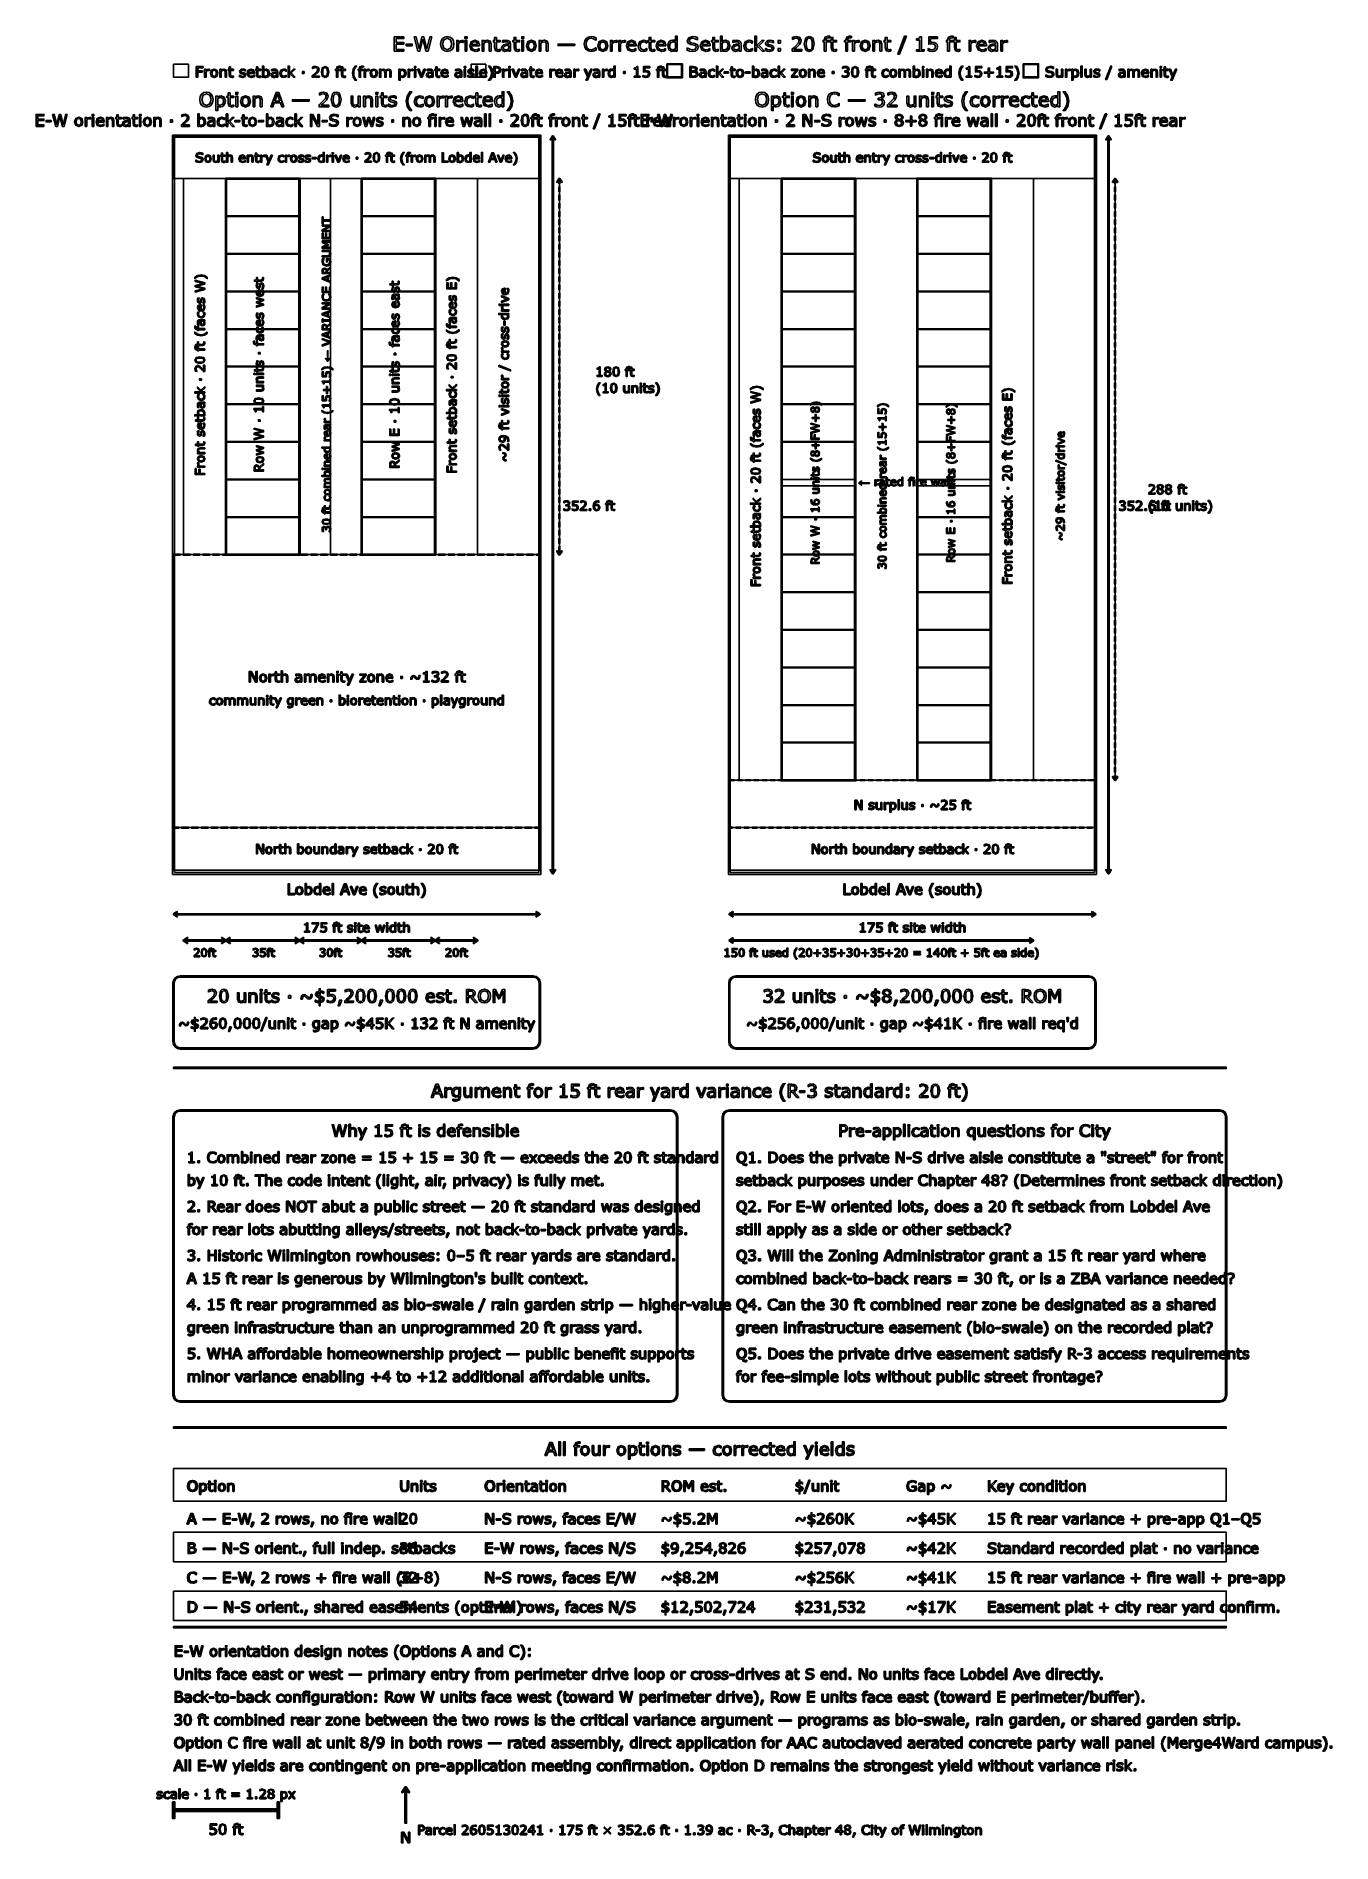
# Model space of a CAD drawing. Header units: inches. Extents: x -33163 to 19162, y -8858 to 30669.
# Drawn here: x 3247 to 10663, y 20180 to 30518 of the extents above; entities that cross this region are included whole.
import ezdxf

# ---------------------------------------------------------------- set-up
doc = ezdxf.new("R2010")
doc.units = ezdxf.units.IN
doc.layers.add('Layer 1', color=7, linetype='Continuous')
doc.layers.add('SOLID-2', color=253, linetype='Continuous')

# ---------------------------------------------------------------- blocks, each defined once
blk = doc.blocks.new('A$C0f725650')
at = {"layer": 'Layer 1', "color": 7}
for points in [[(128.497422, 292.113068), (128.481917, 292.113068), (128.356344, 292.140973), (128.219919, 292.156476), (127.947068, 292.07276), (127.863351, 291.773554), (127.863351, 291.714643), (128.388901, 291.714643), (128.388901, 291.469697), (127.872654, 291.469697), (127.872654, 289.982968), (127.5812, 289.982968), (127.5812, 291.469697), (127.384313, 291.469697), (127.384313, 291.714643), (127.5812, 291.714643), (127.5812, 291.772004), (127.734677, 292.244843), (128.178062, 292.410724), (128.353243, 292.401422), (128.497422, 292.379718), (128.497422, 292.113068)], [(131.980924, 292.113068), (131.96542, 292.113068), (131.839846, 292.140973), (131.703419, 292.156476), (131.430568, 292.07276), (131.346854, 291.773554), (131.346854, 291.714643), (131.872403, 291.714643), (131.872403, 291.469697), (131.356154, 291.469697), (131.356154, 289.982968), (131.0647, 289.982968), (131.0647, 291.469697), (130.867813, 291.469697), (130.867813, 291.714643), (131.0647, 291.714643), (131.0647, 291.772004), (131.218179, 292.244843), (131.661562, 292.410724), (131.836745, 292.401422), (131.980922, 292.379718), (131.980924, 292.113068)], [(148.466721, 292.113068), (148.451216, 292.113068), (148.325642, 292.140973), (148.189218, 292.156476), (147.916367, 292.07276), (147.83265, 291.773554), (147.83265, 291.714643), (148.358199, 291.714643), (148.358199, 291.469697), (147.841953, 291.469697), (147.841953, 289.982968), (147.550499, 289.982968), (147.550499, 291.469697), (147.353609, 291.469697), (147.353609, 291.714643), (147.550499, 291.714643), (147.550499, 291.772004), (147.703976, 292.244843), (148.147358, 292.410724), (148.322542, 292.401422), (148.466721, 292.379718), (148.466721, 292.113068)], [(59.500168, 289.982968), (57.979335, 289.982968), (57.979335, 292.291351), (59.500168, 292.291351), (59.500168, 292.0185), (58.286291, 292.0185), (58.286291, 291.385981), (59.500168, 291.385981), (59.500168, 291.11313), (58.286291, 291.11313), (58.286291, 290.255819), (59.500168, 290.255819), (59.500168, 289.982968)], [(60.88148, 290.852681), (59.914098, 290.852681), (59.914098, 291.133284), (60.88148, 291.133284), (60.88148, 290.852681)], [(64.03787, 292.291351), (63.43791, 289.982968), (63.092192, 289.982968), (62.606952, 291.899128), (62.132563, 289.982968), (61.7946, 289.982968), (61.183784, 292.291351), (61.498495, 292.291351), (61.983735, 290.372091), (62.461225, 292.291351), (62.772833, 292.291351), (63.254974, 290.353488), (63.737113, 292.291351), (64.03787, 292.291351)], [(67.327589, 292.026252), (67.543079, 291.64643), (67.619043, 291.136385), (67.541528, 290.624788), (67.327589, 290.249618), (66.989624, 290.013974), (66.546241, 289.934909), (66.102858, 290.015524), (65.764896, 290.249618), (65.549404, 290.626339), (65.47499, 291.136385), (65.549404, 291.641779), (65.766446, 292.026252), (66.104409, 292.258795), (66.546241, 292.33941), (66.991175, 292.257245), (67.327589, 292.026252), (67.327589, 292.026252)], [(67.299684, 291.136385), (67.098146, 291.829365), (66.547792, 292.074311), (65.994337, 291.829365), (65.794352, 291.136385), (65.998988, 290.440304), (66.547792, 290.200009), (67.095045, 290.440304), (67.299684, 291.136385), (67.299684, 291.136385)], [(69.163134, 291.396833), (69.147629, 291.396833), (69.020505, 291.418537), (68.876328, 291.426289), (68.615881, 291.365828), (68.374036, 291.212349), (68.374036, 289.982968), (68.082579, 289.982968), (68.082579, 291.714643), (68.374036, 291.714643), (68.374036, 291.458845), (68.679442, 291.655732), (68.950742, 291.714643), (69.060814, 291.709992), (69.163134, 291.69604), (69.163134, 291.396833)], [(69.750693, 292.004547), (69.422031, 292.004547), (69.422031, 292.306854), (69.750693, 292.306854), (69.750693, 292.004547)], [(69.73209, 289.982968), (69.440636, 289.982968), (69.440636, 291.714643), (69.73209, 291.714643), (69.73209, 289.982968)], [(71.75832, 290.818575), (70.482432, 290.818575), (70.530491, 290.539523), (70.662264, 290.345736), (70.852951, 290.234115), (71.097897, 290.196908), (71.452912, 290.266671), (71.708711, 290.406197), (71.724215, 290.406197), (71.724215, 290.088388), (71.423461, 289.984518), (71.101001, 289.94266), (70.428174, 290.175204), (70.186327, 290.838729), (70.417321, 291.513105), (71.028137, 291.762702), (71.567638, 291.558064), (71.758323, 290.976704), (71.75832, 290.818575)], [(71.474618, 291.041817), (71.358345, 291.396833), (71.01263, 291.522407), (70.63901, 291.384431), (70.482432, 291.041817), (71.474618, 291.041817)], [(73.648125, 289.982968), (73.356671, 289.982968), (73.356671, 290.968953), (73.342728, 291.192195), (73.291557, 291.356526), (73.179938, 291.452644), (72.990801, 291.4852), (72.741203, 291.426289), (72.491609, 291.275911), (72.491609, 289.982968), (72.200152, 289.982968), (72.200152, 291.714643), (72.491609, 291.714643), (72.491609, 291.522407), (72.77376, 291.69914), (73.072967, 291.762702), (73.500848, 291.59372), (73.648125, 291.106929), (73.648125, 289.982968)], [(75.108499, 289.99847), (74.928665, 289.962813), (74.756582, 289.948862), (74.353506, 290.091488), (74.215531, 290.548824), (74.215531, 291.469697), (74.018645, 291.469697), (74.018645, 291.714643), (74.215531, 291.714643), (74.215531, 292.212286), (74.506985, 292.212286), (74.506985, 291.714643), (75.108499, 291.714643), (75.108499, 291.469697), (74.506985, 291.469697), (74.506985, 290.680599), (74.513177, 290.466659), (74.556584, 290.324032), (74.649604, 290.232565), (74.832536, 290.20466), (74.981364, 290.224813), (75.092987, 290.26047), (75.108491, 290.26047), (75.108499, 289.99847)], [(76.806069, 289.982968), (76.516163, 289.982968), (76.516163, 290.167453), (76.410745, 290.093039), (76.283621, 290.018625), (76.116187, 289.959714), (75.894496, 289.934909), (75.497621, 290.089938), (75.334842, 290.485262), (75.418559, 290.803072), (75.660403, 290.995308), (76.040223, 291.089876), (76.516163, 291.127083), (76.516163, 291.172041), (76.480507, 291.336372), (76.381289, 291.438691), (76.232461, 291.48675), (76.051076, 291.499153), (75.795277, 291.468147), (75.503823, 291.38133), (75.488319, 291.38133), (75.488319, 291.677436), (75.734815, 291.728596), (76.052624, 291.756501), (76.370433, 291.725495), (76.606078, 291.623176), (76.754906, 291.438691), (76.806066, 291.158089), (76.806069, 289.982968)], [(76.516163, 290.409298), (76.516163, 290.891439), (76.201454, 290.868184), (75.916199, 290.823226), (75.713114, 290.711605), (75.635599, 290.505416), (75.725515, 290.280624), (75.999916, 290.20621), (76.28052, 290.265121), (76.516163, 290.409298), (76.516163, 290.409298)], [(78.266443, 289.998471), (78.086608, 289.962814), (77.914526, 289.948863), (77.51145, 290.091489), (77.373475, 290.548825), (77.373475, 291.469697), (77.176588, 291.469697), (77.176588, 291.714643), (77.373475, 291.714643), (77.373475, 292.212286), (77.664929, 292.212286), (77.664929, 291.714643), (78.266443, 291.714643), (78.266443, 291.469697), (77.664929, 291.469697), (77.664929, 290.680599), (77.67112, 290.466659), (77.714528, 290.324032), (77.807545, 290.232565), (77.99048, 290.20466), (78.139308, 290.224813), (78.250928, 290.26047), (78.266432, 290.26047), (78.266443, 289.998471)], [(78.931517, 292.004547), (78.602855, 292.004547), (78.602855, 292.306854), (78.931517, 292.306854), (78.931517, 292.004547)], [(78.912914, 289.982968), (78.621457, 289.982968), (78.621457, 291.714643), (78.912914, 291.714643), (78.912914, 289.982968)], [(80.965499, 290.84803), (80.748459, 290.179855), (80.167098, 289.934909), (79.58264, 290.179855), (79.367148, 290.84803), (79.58264, 291.516206), (80.167098, 291.762702), (80.748459, 291.516206), (80.965499, 290.84803), (80.965499, 290.84803)], [(80.664742, 290.84803), (80.532966, 291.347224), (80.167098, 291.511555), (79.79813, 291.347224), (79.667904, 290.84803), (79.79968, 290.353488), (80.167098, 290.186056), (80.531416, 290.351937), (80.664742, 290.84803), (80.664742, 290.84803)], [(82.864604, 289.982968), (82.57315, 289.982968), (82.57315, 290.968953), (82.559207, 291.192195), (82.508039, 291.356526), (82.396417, 291.452644), (82.207282, 291.4852), (81.957685, 291.426289), (81.708088, 291.275911), (81.708088, 289.982968), (81.416634, 289.982968), (81.416634, 291.714643), (81.708088, 291.714643), (81.708088, 291.522407), (81.990242, 291.69914), (82.289448, 291.762702), (82.717327, 291.59372), (82.864604, 291.106929), (82.864604, 289.982968)], [(87.193018, 290.869734), (84.492411, 290.869734), (84.492411, 291.117781), (87.193018, 291.117781), (87.193018, 290.869734)], [(90.639315, 290.150399), (90.484285, 290.080636), (90.304451, 290.012423), (90.098264, 289.962814), (89.854868, 289.94111), (89.397531, 290.010874), (89.040964, 290.232565), (88.808422, 290.606185), (88.724705, 291.134834), (88.805321, 291.64488), (89.037863, 292.024702), (89.39288, 292.254145), (89.856416, 292.333209), (90.226938, 292.288251), (90.639315, 292.130121), (90.639315, 291.765803), (90.616058, 291.765803), (90.237786, 291.998347), (89.83626, 292.07121), (89.520002, 292.01385), (89.270405, 291.838667), (89.102974, 291.544111), (89.044062, 291.134834), (89.109176, 290.716256), (89.279707, 290.431002), (89.532405, 290.26047), (89.839361, 290.20621), (90.254839, 290.282174), (90.617608, 290.510067), (90.639304, 290.510067), (90.639315, 290.150399)], [(92.526019, 290.84803), (92.308979, 290.179855), (91.727619, 289.934909), (91.14316, 290.179855), (90.927668, 290.84803), (91.14316, 291.516206), (91.727619, 291.762702), (92.308979, 291.516206), (92.526019, 290.84803), (92.526019, 290.84803)], [(92.225262, 290.84803), (92.093487, 291.347224), (91.727619, 291.511555), (91.35865, 291.347224), (91.228425, 290.84803), (91.3602, 290.353488), (91.727619, 290.186056), (92.091936, 290.351937), (92.225262, 290.84803), (92.225262, 290.84803)], [(94.057706, 291.396833), (94.042201, 291.396833), (93.915077, 291.418537), (93.770901, 291.426289), (93.51045, 291.365828), (93.268606, 291.212349), (93.268606, 289.982968), (92.977152, 289.982968), (92.977152, 291.714643), (93.268606, 291.714643), (93.268606, 291.458845), (93.574014, 291.655732), (93.845315, 291.714643), (93.955384, 291.709992), (94.057703, 291.69604), (94.057706, 291.396833)], [(95.412659, 291.396833), (95.397155, 291.396833), (95.270031, 291.418537), (95.125854, 291.426289), (94.865406, 291.365828), (94.623559, 291.212349), (94.623559, 289.982968), (94.332105, 289.982968), (94.332105, 291.714643), (94.623559, 291.714643), (94.623559, 291.458845), (94.928967, 291.655732), (95.200268, 291.714643), (95.31034, 291.709992), (95.412657, 291.69604), (95.412659, 291.396833)], [(97.136584, 290.818575), (95.860694, 290.818575), (95.908752, 290.539523), (96.040528, 290.345736), (96.231213, 290.234115), (96.476161, 290.196908), (96.831176, 290.266671), (97.086975, 290.406197), (97.102479, 290.406197), (97.102479, 290.088388), (96.801723, 289.984518), (96.479262, 289.94266), (95.806438, 290.175204), (95.564591, 290.838729), (95.795585, 291.513105), (96.406399, 291.762702), (96.945902, 291.558064), (97.136587, 290.976704), (97.136584, 290.818575)], [(96.85288, 291.041817), (96.736609, 291.396833), (96.390894, 291.522407), (96.017274, 291.384431), (95.860694, 291.041817), (96.85288, 291.041817)], [(98.858959, 290.091488), (98.581456, 289.982968), (98.303954, 289.944211), (97.959789, 289.998471), (97.691589, 290.165902), (97.516406, 290.448055), (97.454393, 290.84648), (97.686938, 291.513105), (98.303954, 291.754951), (98.595408, 291.713093), (98.858959, 291.610774), (98.858959, 291.286763), (98.843454, 291.286763), (98.567502, 291.446443), (98.29155, 291.502253), (97.899327, 291.334822), (97.756701, 290.84648), (97.896226, 290.36434), (98.29155, 290.196908), (98.471384, 290.220162), (98.635717, 290.280624), (98.755089, 290.348837), (98.843454, 290.412399), (98.858959, 290.412399), (98.858959, 290.091488)], [(100.131746, 289.998471), (99.951911, 289.962814), (99.779829, 289.948863), (99.376756, 290.091489), (99.238778, 290.548825), (99.238778, 291.469697), (99.041891, 291.469697), (99.041891, 291.714643), (99.238778, 291.714643), (99.238778, 292.212286), (99.530232, 292.212286), (99.530232, 291.714643), (100.131746, 291.714643), (100.131746, 291.469697), (99.530232, 291.469697), (99.530232, 290.680599), (99.536423, 290.466659), (99.579831, 290.324032), (99.67285, 290.232565), (99.855783, 290.20466), (100.004611, 290.224813), (100.116233, 290.26047), (100.131738, 290.26047), (100.131746, 289.998471)], [(101.933186, 290.818575), (100.657295, 290.818575), (100.705354, 290.539523), (100.837129, 290.345736), (101.027814, 290.234115), (101.27276, 290.196908), (101.627777, 290.266671), (101.883576, 290.406197), (101.899081, 290.406197), (101.899081, 290.088388), (101.598324, 289.984518), (101.275864, 289.94266), (100.603037, 290.175204), (100.361192, 290.838729), (100.592186, 291.513105), (101.203, 291.762702), (101.742501, 291.558064), (101.933188, 290.976704), (101.933186, 290.818575)], [(101.649481, 291.041817), (101.53321, 291.396833), (101.187495, 291.522407), (100.813875, 291.384431), (100.657295, 291.041817), (101.649481, 291.041817)], [(103.779581, 289.982968), (103.488127, 289.982968), (103.488127, 290.164352), (103.226126, 289.99537), (102.930021, 289.934909), (102.437028, 290.173654), (102.255646, 290.835628), (102.317656, 291.227852), (102.488188, 291.520857), (102.733134, 291.70069), (103.02459, 291.762702), (103.266435, 291.733247), (103.488127, 291.64488), (103.488127, 292.395221), (103.779581, 292.395221), (103.779581, 289.982968)], [(103.488127, 290.409298), (103.488127, 291.403035), (103.277286, 291.475898), (103.0742, 291.496052), (102.692827, 291.32552), (102.5564, 290.841829), (102.661821, 290.372091), (102.999786, 290.212411), (103.250931, 290.266671), (103.488127, 290.409298), (103.488127, 290.409298)], [(107.170066, 290.641842), (107.106506, 290.375192), (106.931323, 290.15195), (106.641419, 289.996921), (106.244544, 289.94111), (105.79496, 289.987619), (105.390333, 290.125595), (105.390333, 290.510067), (105.412029, 290.510067), (105.816656, 290.285275), (106.247637, 290.20621), (106.69102, 290.31318), (106.850699, 290.598434), (106.774734, 290.824776), (106.546844, 290.937947), (106.294146, 290.989107), (106.00734, 291.040267), (105.551557, 291.261958), (105.404279, 291.672785), (105.649225, 292.147174), (106.270892, 292.333209), (106.717375, 292.2867), (107.077042, 292.171979), (107.077042, 291.809211), (107.055346, 291.809211), (106.708081, 291.993695), (106.269349, 292.068109), (105.872475, 291.96579), (105.723647, 291.702241), (105.798061, 291.475898), (106.060059, 291.350325), (106.342213, 291.297615), (106.652269, 291.234053), (107.039844, 291.027864), (107.170066, 290.641842), (107.170066, 290.641842)], [(109.089328, 290.818575), (107.81344, 290.818575), (107.861498, 290.539523), (107.993271, 290.345736), (108.183959, 290.234115), (108.428905, 290.196908), (108.783919, 290.266671), (109.039718, 290.406197), (109.055223, 290.406197), (109.055223, 290.088388), (108.754469, 289.984518), (108.432008, 289.94266), (107.759182, 290.175204), (107.517334, 290.838729), (107.748328, 291.513105), (108.359145, 291.762702), (108.898645, 291.558064), (109.08933, 290.976704), (109.089328, 290.818575)], [(108.805626, 291.041817), (108.689352, 291.396833), (108.343637, 291.522407), (107.970017, 291.384431), (107.81344, 291.041817), (108.805626, 291.041817)], [(110.43033, 289.998471), (110.250495, 289.962814), (110.078413, 289.948863), (109.675337, 290.091489), (109.537362, 290.548825), (109.537362, 291.469697), (109.340475, 291.469697), (109.340475, 291.714643), (109.537362, 291.714643), (109.537362, 292.212286), (109.828816, 292.212286), (109.828816, 291.714643), (110.43033, 291.714643), (110.43033, 291.469697), (109.828816, 291.469697), (109.828816, 290.680599), (109.835007, 290.466659), (109.878415, 290.324032), (109.971434, 290.232565), (110.154367, 290.20466), (110.303195, 290.224813), (110.414817, 290.26047), (110.430322, 290.26047), (110.43033, 289.998471)], [(112.306181, 290.861983), (112.24417, 290.47131), (112.07984, 290.179855), (111.837993, 289.99537), (111.54809, 289.934909), (111.29074, 289.970566), (111.0737, 290.063583), (111.055097, 289.982968), (110.782246, 289.982968), (110.782246, 292.395221), (111.0737, 292.395221), (111.0737, 291.533259), (111.33415, 291.69759), (111.644207, 291.762702), (112.127899, 291.527058), (112.306181, 290.861983), (112.306181, 290.861983)], [(112.005427, 290.854231), (111.903107, 291.323969), (111.572894, 291.485199), (111.315545, 291.429389), (111.0737, 291.288312), (111.0737, 290.296126), (111.286091, 290.218611), (111.489177, 290.196908), (111.867449, 290.355037), (112.005427, 290.854231), (112.005427, 290.854231)], [(114.10607, 289.982968), (113.816166, 289.982968), (113.816166, 290.167453), (113.710746, 290.093039), (113.583622, 290.018625), (113.416191, 289.959714), (113.1945, 289.934909), (112.797625, 290.089938), (112.634843, 290.485262), (112.71856, 290.803072), (112.960404, 290.995308), (113.340227, 291.089876), (113.816166, 291.127083), (113.816166, 291.172041), (113.780509, 291.336372), (113.68129, 291.438691), (113.532462, 291.48675), (113.351077, 291.499153), (113.095281, 291.468147), (112.803824, 291.38133), (112.78832, 291.38133), (112.78832, 291.677436), (113.034816, 291.728596), (113.352625, 291.756501), (113.670434, 291.725495), (113.90608, 291.623176), (114.054908, 291.438691), (114.106067, 291.158089), (114.10607, 289.982968)], [(113.816166, 290.409298), (113.816166, 290.891439), (113.501456, 290.868184), (113.216203, 290.823226), (113.013115, 290.711605), (112.9356, 290.505416), (113.025516, 290.280624), (113.299917, 290.20621), (113.580521, 290.265121), (113.816166, 290.409298), (113.816166, 290.409298)], [(115.947816, 290.091488), (115.670314, 289.982968), (115.392811, 289.944211), (115.048647, 289.998471), (114.780447, 290.165902), (114.605264, 290.448055), (114.543251, 290.84648), (114.775796, 291.513105), (115.392811, 291.754951), (115.684265, 291.713093), (115.947816, 291.610774), (115.947816, 291.286763), (115.932312, 291.286763), (115.65636, 291.446443), (115.380408, 291.502253), (114.988184, 291.334822), (114.845558, 290.84648), (114.985084, 290.36434), (115.380408, 290.196908), (115.560242, 290.220162), (115.724574, 290.280624), (115.843946, 290.348837), (115.932312, 290.412399), (115.947816, 290.412399), (115.947816, 290.091488)], [(117.89343, 289.982968), (117.508959, 289.982968), (116.814429, 290.74106), (116.625292, 290.561227), (116.625292, 289.982968), (116.333838, 289.982968), (116.333838, 292.395221), (116.625292, 292.395221), (116.625292, 290.84803), (117.4671, 291.714643), (117.834521, 291.714643), (117.029919, 290.914693), (117.89343, 289.982968)], [(119.437521, 290.482162), (119.240634, 290.093039), (118.705782, 289.94111), (118.352318, 289.986069), (118.084115, 290.086837), (118.084115, 290.413949), (118.09962, 290.413949), (118.406576, 290.248068), (118.730587, 290.187606), (119.031343, 290.249618), (119.139865, 290.444955), (119.080953, 290.599984), (118.85461, 290.689901), (118.691831, 290.722457), (118.510446, 290.762764), (118.186435, 290.939497), (118.091867, 291.227852), (118.135275, 291.42939), (118.270151, 291.598371), (118.490292, 291.713093), (118.791049, 291.756501), (119.104207, 291.717744), (119.369309, 291.626276), (119.369309, 291.314668), (119.353804, 291.314668), (119.082503, 291.452644), (118.769345, 291.510005), (118.499595, 291.447993), (118.389523, 291.266609), (118.456185, 291.105379), (118.667026, 291.017012), (118.84686, 290.979805), (119.014291, 290.945699), (119.327449, 290.786019), (119.437521, 290.482162), (119.437521, 290.482162)], [(120.474665, 291.27281), (120.104145, 291.27281), (120.104145, 291.714643), (120.474665, 291.714643), (120.474665, 291.27281)], [(120.474665, 289.982968), (120.104145, 289.982968), (120.104145, 290.424801), (120.474665, 290.424801), (120.474665, 289.982968)], [(123.938014, 289.982968), (122.375321, 289.982968), (122.375321, 290.306979), (122.700882, 290.586031), (123.00629, 290.863533), (123.414018, 291.320869), (123.524087, 291.688288), (123.404715, 291.968891), (123.074502, 292.07121), (122.769097, 292.021601), (122.448187, 291.869672), (122.432682, 291.869672), (122.432682, 292.195233), (122.725687, 292.294452), (123.082255, 292.33941), (123.63881, 292.167328), (123.840346, 291.703791), (123.806241, 291.457295), (123.708573, 291.241804), (123.565944, 291.052669), (123.369057, 290.84648), (123.026444, 290.530221), (122.696233, 290.248068), (123.938014, 290.248068), (123.938014, 289.982968)], [(125.953393, 291.137935), (125.758057, 290.224813), (125.510398, 290.007385), (125.154993, 289.934909), (124.795326, 290.008548), (124.54728, 290.229464), (124.356595, 291.134834), (124.550381, 292.043305), (124.798427, 292.264221), (125.154993, 292.33786), (125.514274, 292.263059), (125.761158, 292.038654), (125.953393, 291.137935), (125.953393, 291.137935)], [(125.545668, 290.434103), (125.618531, 290.728658), (125.638693, 291.137935), (125.618531, 291.547212), (125.544117, 291.841767), (125.39529, 292.021601), (125.154993, 292.082062), (124.913148, 292.021601), (124.762769, 291.838666), (124.689906, 291.53946), (124.671306, 291.134834), (124.688371, 290.730208), (124.761235, 290.438753), (124.905411, 290.254269), (125.155008, 290.190707), (125.396856, 290.251168), (125.545684, 290.434103), (125.545668, 290.434103)], [(129.581075, 289.998471), (129.40124, 289.962814), (129.229158, 289.948863), (128.826082, 290.091489), (128.688107, 290.548825), (128.688107, 291.469697), (128.49122, 291.469697), (128.49122, 291.714643), (128.688107, 291.714643), (128.688107, 292.212286), (128.979561, 292.212286), (128.979561, 291.714643), (129.581075, 291.714643), (129.581075, 291.469697), (128.979561, 291.469697), (128.979561, 290.680599), (128.985752, 290.466659), (129.02916, 290.324032), (129.122177, 290.232565), (129.305112, 290.20466), (129.45394, 290.224813), (129.565562, 290.26047), (129.581067, 290.26047), (129.581075, 289.998471)], [(133.245962, 291.396833), (133.230457, 291.396833), (133.103333, 291.418537), (132.959157, 291.426289), (132.698706, 291.365828), (132.456862, 291.212349), (132.456862, 289.982968), (132.165408, 289.982968), (132.165408, 291.714643), (132.456862, 291.714643), (132.456862, 291.458845), (132.76227, 291.655732), (133.033571, 291.714643), (133.14364, 291.709992), (133.245959, 291.69604), (133.245962, 291.396833)], [(134.996242, 290.84803), (134.779199, 290.179855), (134.197842, 289.934909), (133.61338, 290.179855), (133.397891, 290.84803), (133.61338, 291.516206), (134.197842, 291.762702), (134.779199, 291.516206), (134.996242, 290.84803), (134.996242, 290.84803)], [(134.695485, 290.84803), (134.56371, 291.347224), (134.197842, 291.511555), (133.828873, 291.347224), (133.698648, 290.84803), (133.830423, 290.353488), (134.197842, 290.186056), (134.562159, 290.351937), (134.695485, 290.84803), (134.695485, 290.84803)], [(136.895347, 289.982968), (136.603893, 289.982968), (136.603893, 290.968953), (136.58995, 291.192195), (136.538779, 291.356526), (136.42716, 291.452644), (136.238025, 291.4852), (135.988428, 291.426289), (135.738831, 291.275911), (135.738831, 289.982968), (135.447374, 289.982968), (135.447374, 291.714643), (135.738831, 291.714643), (135.738831, 291.522407), (136.020982, 291.69914), (136.320189, 291.762702), (136.74807, 291.59372), (136.895347, 291.106929), (136.895347, 289.982968)], [(138.355721, 289.99847), (138.175887, 289.962813), (138.003805, 289.948862), (137.600731, 290.091488), (137.462753, 290.548824), (137.462753, 291.469697), (137.265867, 291.469697), (137.265867, 291.714643), (137.462753, 291.714643), (137.462753, 292.212286), (137.754208, 292.212286), (137.754208, 291.714643), (138.355721, 291.714643), (138.355721, 291.469697), (137.754208, 291.469697), (137.754208, 290.680599), (137.760399, 290.466659), (137.803806, 290.324032), (137.896826, 290.232565), (138.079758, 290.20466), (138.228586, 290.224813), (138.340209, 290.26047), (138.355713, 290.26047), (138.355721, 289.99847)], [(140.870294, 292.395221), (139.758736, 289.51168), (139.490533, 289.51168), (140.597443, 292.395221), (140.870294, 292.395221)], [(143.77554, 289.982968), (142.526004, 289.982968), (142.526004, 290.218612), (143.006595, 290.218612), (143.006595, 291.765803), (142.526004, 291.765803), (142.526004, 291.976642), (142.735295, 291.992145), (142.904276, 292.040204), (143.015896, 292.137873), (143.063954, 292.299103), (143.304251, 292.299103), (143.304251, 290.218612), (143.77554, 290.218612), (143.77554, 289.982968)], [(145.90719, 290.716256), (145.848278, 290.407748), (145.687049, 290.159701), (145.420397, 289.99227), (145.063831, 289.934909), (144.699511, 289.975217), (144.403406, 290.069784), (144.403406, 290.396896), (144.425102, 290.396896), (144.722758, 290.25892), (145.057619, 290.203109), (145.270008, 290.234115), (145.454494, 290.342636), (145.556813, 290.502316), (145.592468, 290.717806), (145.550611, 290.919344), (145.437441, 291.051119), (145.240554, 291.133284), (144.983205, 291.158089), (144.719657, 291.139485), (144.502614, 291.102278), (144.502614, 292.291351), (145.891675, 292.291351), (145.891675, 292.02005), (144.80182, 292.02005), (144.80182, 291.406135), (144.938247, 291.415437), (145.05917, 291.418537), (145.387832, 291.385981), (145.646729, 291.27436), (145.838967, 291.054219), (145.907179, 290.716256), (145.90719, 290.716256)], [(149.550373, 289.998471), (149.370539, 289.962814), (149.198457, 289.948863), (148.79538, 290.091489), (148.657406, 290.548825), (148.657406, 291.469697), (148.460519, 291.469697), (148.460519, 291.714643), (148.657406, 291.714643), (148.657406, 292.212286), (148.94886, 292.212286), (148.94886, 291.714643), (149.550373, 291.714643), (149.550373, 291.469697), (148.94886, 291.469697), (148.94886, 290.680599), (148.955051, 290.466659), (148.998458, 290.324032), (149.091475, 290.232565), (149.274411, 290.20466), (149.423239, 290.224813), (149.534861, 290.26047), (149.550365, 290.26047), (149.550373, 289.998471)], [(152.099051, 291.396833), (152.083547, 291.396833), (151.956422, 291.418537), (151.812246, 291.426289), (151.551796, 291.365828), (151.309951, 291.212349), (151.309951, 289.982968), (151.018497, 289.982968), (151.018497, 291.714643), (151.309951, 291.714643), (151.309951, 291.458845), (151.615359, 291.655732), (151.88666, 291.714643), (151.996729, 291.709992), (152.099048, 291.69604), (152.099051, 291.396833)], [(153.822976, 290.818575), (152.547085, 290.818575), (152.595144, 290.539523), (152.72692, 290.345736), (152.917605, 290.234115), (153.16255, 290.196908), (153.517568, 290.266671), (153.773367, 290.406197), (153.788871, 290.406197), (153.788871, 290.088388), (153.488115, 289.984518), (153.165654, 289.94266), (152.492827, 290.175204), (152.250983, 290.838729), (152.481977, 291.513105), (153.09279, 291.762702), (153.632291, 291.558064), (153.822979, 290.976704), (153.822976, 290.818575)], [(153.539272, 291.041817), (153.423001, 291.396833), (153.077286, 291.522407), (152.703666, 291.384431), (152.547085, 291.041817), (153.539272, 291.041817)], [(155.610462, 289.982968), (155.320556, 289.982968), (155.320556, 290.167453), (155.215138, 290.093039), (155.088014, 290.018625), (154.92058, 289.959714), (154.698889, 289.934909), (154.302014, 290.089938), (154.139235, 290.485262), (154.222951, 290.803072), (154.464796, 290.995308), (154.844616, 291.089876), (155.320556, 291.127083), (155.320556, 291.172041), (155.2849, 291.336372), (155.185682, 291.438691), (155.036854, 291.48675), (154.855469, 291.499153), (154.59967, 291.468147), (154.308216, 291.38133), (154.292711, 291.38133), (154.292711, 291.677436), (154.539208, 291.728596), (154.857017, 291.756501), (155.174826, 291.725495), (155.410471, 291.623176), (155.559299, 291.438691), (155.610459, 291.158089), (155.610462, 289.982968)], [(155.320556, 290.409298), (155.320556, 290.891439), (155.005847, 290.868184), (154.720592, 290.823226), (154.517506, 290.711605), (154.439992, 290.505416), (154.529907, 290.280624), (154.804309, 290.20621), (155.084913, 290.265121), (155.320556, 290.409298), (155.320556, 290.409298)], [(157.252218, 291.396833), (157.236713, 291.396833), (157.109589, 291.418537), (156.965412, 291.426289), (156.704962, 291.365828), (156.463118, 291.212349), (156.463118, 289.982968), (156.171663, 289.982968), (156.171663, 291.714643), (156.463118, 291.714643), (156.463118, 291.458845), (156.768526, 291.655732), (157.039826, 291.714643), (157.149898, 291.709992), (157.252215, 291.69604), (157.252218, 291.396833)], [(22.25882, 287.866304), (24.640067, 287.866304), (24.640067, 285.74964), (22.25882, 285.74964), (22.25882, 287.866304)], [(27.036688, 287.276289), (26.161161, 287.276289), (26.161161, 286.787947), (26.91344, 286.787947), (26.91344, 286.583309), (26.161161, 286.583309), (26.161161, 285.74964), (25.930943, 285.74964), (25.930943, 287.480927), (27.036688, 287.480927), (27.036688, 287.276289)], [(28.092436, 286.810039), (28.080808, 286.810039), (27.985465, 286.826316), (27.877332, 286.832129), (27.681995, 286.786783), (27.500611, 286.671674), (27.500611, 285.74964), (27.28202, 285.74964), (27.28202, 287.048396), (27.500611, 287.048396), (27.500611, 286.856548), (27.729666, 287.004213), (27.933142, 287.048396), (28.015695, 287.044909), (28.092435, 287.034445), (28.092436, 286.810039)], [(29.405145, 286.398437), (29.242364, 285.897305), (28.806345, 285.713596), (28.368, 285.897305), (28.206382, 286.398437), (28.368, 286.899568), (28.806345, 287.084441), (29.242364, 286.899568), (29.405145, 286.398437), (29.405145, 286.398437)], [(29.179578, 286.398437), (29.080746, 286.772832), (28.806345, 286.89608), (28.529618, 286.772832), (28.43195, 286.398437), (28.530781, 286.02753), (28.806345, 285.901956), (29.079584, 286.026367), (29.179578, 286.398437), (29.179578, 286.398437)], [(30.829475, 285.74964), (30.610884, 285.74964), (30.610884, 286.489129), (30.60042, 286.65656), (30.56205, 286.779808), (30.478334, 286.851897), (30.336482, 286.876315), (30.149285, 286.832132), (29.962087, 286.719348), (29.962087, 285.74964), (29.743496, 285.74964), (29.743496, 287.048396), (29.962087, 287.048396), (29.962087, 286.904219), (30.173702, 287.036769), (30.398106, 287.084441), (30.719017, 286.957704), (30.829475, 286.592611), (30.829475, 285.74964)], [(31.924755, 285.761268), (31.78988, 285.734526), (31.660818, 285.724062), (31.358511, 285.831032), (31.25503, 286.174034), (31.25503, 286.864688), (31.107364, 286.864688), (31.107364, 287.048398), (31.25503, 287.048398), (31.25503, 287.42163), (31.473621, 287.42163), (31.473621, 287.048398), (31.924755, 287.048398), (31.924755, 286.864688), (31.473621, 286.864688), (31.473621, 286.272865), (31.478272, 286.11241), (31.510828, 286.00544), (31.580591, 285.936839), (31.717792, 285.915911), (31.829413, 285.931026), (31.913129, 285.957769), (31.924757, 285.957769), (31.924755, 285.761268)], [(33.953699, 286.124037), (33.806033, 285.832194), (33.404896, 285.718248), (33.139796, 285.751967), (32.938646, 285.827544), (32.938646, 286.072876), (32.950274, 286.072876), (33.180492, 285.948465), (33.423501, 285.903119), (33.649068, 285.949627), (33.730458, 286.09613), (33.686275, 286.212402), (33.516518, 286.279839), (33.394432, 286.304258), (33.258394, 286.334489), (33.015386, 286.467039), (32.944461, 286.683304), (32.977017, 286.834458), (33.078173, 286.961194), (33.243279, 287.047235), (33.468846, 287.079791), (33.703716, 287.050723), (33.90254, 286.982123), (33.90254, 286.748416), (33.890912, 286.748416), (33.687436, 286.851898), (33.452567, 286.894919), (33.250254, 286.84841), (33.167701, 286.712372), (33.217698, 286.591449), (33.375828, 286.525174), (33.510703, 286.497269), (33.636277, 286.471689), (33.871146, 286.351929), (33.953699, 286.124037), (33.953699, 286.124037)], [(35.353611, 286.376346), (34.396694, 286.376346), (34.432739, 286.167057), (34.53157, 286.021717), (34.674584, 285.938002), (34.858293, 285.910096), (35.124556, 285.962419), (35.316404, 286.067063), (35.328033, 286.067063), (35.328033, 285.828706), (35.102465, 285.750804), (34.86062, 285.719411), (34.356, 285.893818), (34.174616, 286.391462), (34.347861, 286.897244), (34.805972, 287.084442), (35.210598, 286.930963), (35.353612, 286.494944), (35.353611, 286.376346)], [(35.140834, 286.543778), (35.05363, 286.810041), (34.794344, 286.904221), (34.514129, 286.800739), (34.396694, 286.543778), (35.140834, 286.543778)], [(36.359363, 285.761268), (36.224487, 285.734526), (36.095426, 285.724062), (35.793119, 285.831032), (35.689637, 286.174034), (35.689637, 286.864688), (35.541972, 286.864688), (35.541972, 287.048398), (35.689637, 287.048398), (35.689637, 287.42163), (35.908228, 287.42163), (35.908228, 287.048398), (36.359363, 287.048398), (36.359363, 286.864688), (35.908228, 286.864688), (35.908228, 286.272865), (35.912879, 286.11241), (35.945436, 286.00544), (36.015199, 285.936839), (36.152399, 285.915911), (36.26402, 285.931026), (36.347736, 285.957769), (36.359365, 285.957769), (36.359363, 285.761268)], [(37.766252, 286.408903), (37.719743, 286.115897), (37.596495, 285.897306), (37.415111, 285.758943), (37.197683, 285.713597), (37.004671, 285.74034), (36.841891, 285.810103), (36.827938, 285.74964), (36.6233, 285.74964), (36.6233, 287.55883), (36.841891, 287.55883), (36.841891, 286.912358), (37.037228, 287.035607), (37.269771, 287.084441), (37.632539, 286.907707), (37.766252, 286.408901), (37.766252, 286.408903)], [(37.540685, 286.40309), (37.463945, 286.755393), (37.216286, 286.876316), (37.023275, 286.834458), (36.841891, 286.728651), (36.841891, 285.984511), (37.001183, 285.926375), (37.153499, 285.910098), (37.437202, 286.028695), (37.540685, 286.403091), (37.540685, 286.40309)], [(39.116168, 285.74964), (38.898739, 285.74964), (38.898739, 285.888003), (38.819675, 285.832193), (38.724332, 285.776382), (38.598758, 285.732199), (38.432489, 285.713596), (38.134833, 285.829868), (38.012748, 286.126361), (38.075535, 286.364718), (38.256919, 286.508896), (38.541785, 286.579821), (38.898739, 286.607727), (38.898739, 286.641445), (38.871997, 286.764694), (38.797583, 286.841433), (38.685962, 286.877477), (38.549924, 286.88678), (38.358075, 286.863526), (38.139484, 286.798413), (38.127856, 286.798413), (38.127856, 287.020493), (38.312728, 287.058862), (38.551085, 287.079791), (38.789442, 287.056537), (38.966176, 286.979797), (39.077797, 286.841434), (39.116167, 286.630982), (39.116168, 285.74964)], [(40.497477, 285.83103), (40.289351, 285.74964), (40.081224, 285.720572), (39.823101, 285.761267), (39.62195, 285.886841), (39.490563, 286.098455), (39.444054, 286.397274), (39.618462, 286.897243), (40.081224, 287.078627), (40.299815, 287.047234), (40.497477, 286.970494), (40.497477, 286.727486), (40.485849, 286.727486), (40.278885, 286.847246), (40.071921, 286.889104), (39.777753, 286.76353), (39.670783, 286.397274), (39.775428, 286.035669), (40.071921, 285.910095), (40.206796, 285.927536), (40.330044, 285.972882), (40.419574, 286.024042), (40.485849, 286.071713), (40.497477, 286.071713), (40.497477, 285.83103)], [(41.956688, 285.74964), (41.668334, 285.74964), (41.147437, 286.318209), (41.005585, 286.183334), (41.005585, 285.74964), (40.786994, 285.74964), (40.786994, 287.55883), (41.005585, 287.55883), (41.005585, 286.398437), (41.636941, 287.048396), (41.912505, 287.048396), (41.309054, 286.448434), (41.956688, 285.74964)], [(43.381018, 286.343789), (43.103129, 286.343789), (43.103129, 286.672838), (43.381018, 286.672838), (43.381018, 286.343789)], [(45.871562, 285.74964), (44.699541, 285.74964), (44.699541, 285.992648), (44.943711, 286.201937), (45.172766, 286.410064), (45.478563, 286.753066), (45.561116, 287.02863), (45.471586, 287.239082), (45.223926, 287.315822), (44.994871, 287.278615), (44.754188, 287.164668), (44.742573, 287.164668), (44.742573, 287.408839), (44.962325, 287.483253), (45.229752, 287.516972), (45.647166, 287.38791), (45.79832, 287.040257), (45.772735, 286.855385), (45.699485, 286.693767), (45.592514, 286.551916), (45.444847, 286.397274), (45.187887, 286.16008), (44.940229, 285.948465), (45.871567, 285.948465), (45.871562, 285.74964)], [(47.383095, 286.615865), (47.236593, 285.931024), (46.784294, 285.713596), (46.32851, 285.934512), (46.185495, 286.61354), (46.330835, 287.294893), (46.784294, 287.515809), (47.238919, 287.291404), (47.383095, 286.615865), (47.383095, 286.615865)], [(47.077301, 286.087991), (47.131948, 286.308908), (47.147055, 286.615865), (47.131948, 286.922823), (47.076137, 287.143739), (46.964517, 287.278615), (46.784294, 287.32396), (46.602911, 287.278615), (46.490128, 287.141414), (46.435478, 286.917009), (46.421534, 286.61354), (46.434314, 286.31007), (46.488961, 286.091479), (46.597093, 285.953116), (46.784291, 285.905444), (46.965676, 285.95079), (47.077298, 286.087991), (47.077301, 286.087991)], [(49.291114, 287.347215), (49.279499, 287.347215), (49.185318, 287.368143), (49.082999, 287.379772), (48.878362, 287.316985), (48.815574, 287.09258), (48.815574, 287.048397), (49.209737, 287.048397), (49.209737, 286.864687), (48.822551, 286.864687), (48.822551, 285.74964), (48.60396, 285.74964), (48.60396, 286.864687), (48.456294, 286.864687), (48.456294, 287.048396), (48.60396, 287.048396), (48.60396, 287.091417), (48.719067, 287.446046), (49.051606, 287.570457), (49.182992, 287.56348), (49.291125, 287.547203), (49.291114, 287.347215)], [(50.103855, 285.761267), (49.968981, 285.734525), (49.839918, 285.72406), (49.53761, 285.83103), (49.434129, 286.174032), (49.434129, 286.864687), (49.286466, 286.864687), (49.286466, 287.048396), (49.434129, 287.048396), (49.434129, 287.421629), (49.65272, 287.421629), (49.65272, 287.048396), (50.103855, 287.048396), (50.103855, 286.864687), (49.65272, 286.864687), (49.65272, 286.272863), (49.657377, 286.112408), (49.689933, 286.005438), (49.759696, 285.936838), (49.896896, 285.91591), (50.008518, 285.931025), (50.092235, 285.957768), (50.10385, 285.957768), (50.103855, 285.761267)], [(51.900255, 285.2706), (51.633991, 285.2706), (51.314246, 285.785684), (51.200298, 286.414715), (51.314246, 287.043745), (51.633991, 287.55883), (51.900255, 287.55883), (51.900255, 287.547201), (51.720034, 287.350702), (51.561903, 287.092579), (51.447958, 286.777482), (51.404937, 286.414714), (51.446794, 286.050783), (51.561903, 285.736849), (51.721195, 285.478726), (51.900255, 285.282226), (51.900255, 285.2706)], [(52.985071, 287.347215), (52.97343, 287.347215), (52.879251, 287.368143), (52.776932, 287.379772), (52.572293, 287.316985), (52.509507, 287.09258), (52.509507, 287.048397), (52.903667, 287.048397), (52.903667, 286.864687), (52.516482, 286.864687), (52.516482, 285.74964), (52.297891, 285.74964), (52.297891, 286.864687), (52.150227, 286.864687), (52.150227, 287.048396), (52.297891, 287.048396), (52.297891, 287.091417), (52.413001, 287.446046), (52.745539, 287.570457), (52.876926, 287.56348), (52.985058, 287.547203), (52.985071, 287.347215)], [(53.93385, 286.810039), (53.922235, 286.810039), (53.826892, 286.826316), (53.71876, 286.832129), (53.523424, 286.786783), (53.342039, 286.671674), (53.342039, 285.74964), (53.123448, 285.74964), (53.123448, 287.048396), (53.342039, 287.048396), (53.342039, 286.856548), (53.571094, 287.004213), (53.774571, 287.048396), (53.857124, 287.044909), (53.933863, 287.034445), (53.93385, 286.810039)], [(55.246557, 286.398437), (55.083778, 285.897305), (54.647759, 285.713596), (54.209413, 285.897305), (54.047795, 286.398437), (54.209413, 286.899568), (54.647759, 287.084441), (55.083778, 286.899568), (55.246557, 286.398437), (55.246557, 286.398437)], [(55.02099, 286.398437), (54.92216, 286.772832), (54.647759, 286.89608), (54.371031, 286.772832), (54.273363, 286.398437), (54.372195, 286.02753), (54.647759, 285.901956), (54.920996, 286.026367), (55.02099, 286.398437), (55.02099, 286.398437)], [(57.480141, 285.74964), (57.26155, 285.74964), (57.26155, 286.489129), (57.253401, 286.650747), (57.222008, 286.775158), (57.145269, 286.850734), (57.001092, 286.876314), (56.817381, 286.829805), (56.633674, 286.713533), (56.639494, 286.650747), (56.641876, 286.580984), (56.641876, 285.74964), (56.423285, 285.74964), (56.423285, 286.489129), (56.415136, 286.651909), (56.383741, 286.77632), (56.307004, 286.850734), (56.162824, 286.876314), (55.982604, 286.832131), (55.803544, 286.719347), (55.803544, 285.74964), (55.584954, 285.74964), (55.584954, 287.048396), (55.803544, 287.048396), (55.803544, 286.904219), (56.007022, 287.036769), (56.224448, 287.084441), (56.448854, 287.02863), (56.587218, 286.873989), (56.829063, 287.034444), (57.062769, 287.084441), (57.377866, 286.954216), (57.480186, 286.592611), (57.480141, 285.74964)], [(59.881152, 286.414715), (59.835808, 286.125198), (59.707908, 285.904282), (59.526524, 285.770569), (59.306771, 285.72406), (59.123061, 285.746153), (58.956792, 285.814753), (58.956792, 285.270601), (58.738201, 285.270601), (58.738201, 287.048397), (58.956792, 287.048397), (58.956792, 286.912359), (59.152128, 287.034445), (59.384673, 287.084442), (59.749765, 286.906546), (59.881152, 286.414716), (59.881152, 286.414715)], [(59.655587, 286.408902), (59.575358, 286.760043), (59.328862, 286.876315), (59.139338, 286.83562), (58.956792, 286.728649), (58.956792, 285.992649), (59.116084, 285.935676), (59.268402, 285.92056), (59.553268, 286.043808), (59.655587, 286.408902), (59.655587, 286.408902)], [(61.032244, 286.81004), (61.020629, 286.81004), (60.925287, 286.826317), (60.817154, 286.83213), (60.621818, 286.786784), (60.440433, 286.671675), (60.440433, 285.74964), (60.221842, 285.74964), (60.221842, 287.048396), (60.440433, 287.048396), (60.440433, 286.856548), (60.66949, 287.004213), (60.872965, 287.048396), (60.955518, 287.044909), (61.032257, 287.034445), (61.032244, 286.81004)], [(61.472915, 287.265825), (61.226419, 287.265825), (61.226419, 287.492555), (61.472915, 287.492555), (61.472915, 287.265825)], [(61.458961, 285.74964), (61.24037, 285.74964), (61.24037, 287.048396), (61.458961, 287.048396), (61.458961, 285.74964)], [(63.01468, 287.048396), (62.489131, 285.74964), (62.269376, 285.74964), (61.747317, 287.048396), (61.98451, 287.048396), (62.386811, 286.01474), (62.785623, 287.048396), (63.01468, 287.048396)], [(64.263438, 285.74964), (64.046011, 285.74964), (64.046011, 285.888003), (63.966946, 285.832193), (63.871603, 285.776382), (63.74603, 285.732199), (63.57976, 285.713596), (63.282105, 285.829868), (63.160018, 286.126361), (63.222806, 286.364718), (63.404188, 286.508896), (63.689054, 286.579821), (64.046011, 286.607727), (64.046011, 286.641445), (64.019267, 286.764694), (63.944853, 286.841433), (63.833234, 286.877477), (63.697196, 286.88678), (63.505346, 286.863526), (63.286756, 286.798413), (63.275141, 286.798413), (63.275141, 287.020493), (63.460013, 287.058862), (63.69837, 287.079791), (63.936728, 287.056537), (64.113461, 286.979797), (64.225081, 286.841434), (64.263451, 286.630982), (64.263438, 285.74964)], [(65.358719, 285.761267), (65.223845, 285.734525), (65.094781, 285.72406), (64.792474, 285.83103), (64.688993, 286.174032), (64.688993, 286.864687), (64.541329, 286.864687), (64.541329, 287.048396), (64.688993, 287.048396), (64.688993, 287.421629), (64.907583, 287.421629), (64.907583, 287.048396), (65.358719, 287.048396), (65.358719, 286.864687), (64.907583, 286.864687), (64.907583, 286.272863), (64.91224, 286.112408), (64.944797, 286.005438), (65.01456, 285.936838), (65.151759, 285.91591), (65.263381, 285.931025), (65.347098, 285.957768), (65.358713, 285.957768), (65.358719, 285.761267)], [(66.709799, 286.376345), (65.752881, 286.376345), (65.788925, 286.167056), (65.887755, 286.021716), (66.03077, 285.938), (66.214481, 285.910095), (66.480741, 285.962417), (66.67259, 286.067062), (66.684205, 286.067062), (66.684205, 285.828705), (66.458638, 285.750803), (66.21679, 285.719409), (65.712172, 285.893817), (65.530788, 286.39146), (65.704034, 286.897243), (66.162143, 287.084441), (66.56677, 286.930962), (66.709785, 286.494943), (66.709799, 286.376345)], [(66.497021, 286.543777), (66.409817, 286.810039), (66.150531, 286.904219), (65.870314, 286.800737), (65.752881, 286.543777), (66.497021, 286.543777)], [(68.887568, 285.74964), (68.670142, 285.74964), (68.670142, 285.888003), (68.591076, 285.832193), (68.495734, 285.776382), (68.37016, 285.732199), (68.203891, 285.713596), (67.906235, 285.829868), (67.784148, 286.126361), (67.846937, 286.364718), (68.028319, 286.508896), (68.313185, 286.579821), (68.670142, 286.607727), (68.670142, 286.641445), (68.643398, 286.764694), (68.568984, 286.841433), (68.457364, 286.877477), (68.321326, 286.88678), (68.129477, 286.863526), (67.910886, 286.798413), (67.899245, 286.798413), (67.899245, 287.020493), (68.084117, 287.058862), (68.322474, 287.079791), (68.560832, 287.056537), (68.737565, 286.979797), (68.849185, 286.841434), (68.887555, 286.630982), (68.887568, 285.74964)], [(69.543342, 287.265825), (69.296846, 287.265825), (69.296846, 287.492555), (69.543342, 287.492555), (69.543342, 287.265825)], [(69.529388, 285.74964), (69.310798, 285.74964), (69.310798, 287.048396), (69.529388, 287.048396), (69.529388, 285.74964)], [(70.889771, 286.124035), (70.742104, 285.832193), (70.340967, 285.718247), (70.075866, 285.751965), (69.874717, 285.827542), (69.874717, 286.072876), (69.886332, 286.072876), (70.116548, 285.948465), (70.359557, 285.903119), (70.585125, 285.949627), (70.666516, 286.09613), (70.62233, 286.212402), (70.452574, 286.279839), (70.33049, 286.304258), (70.194452, 286.334489), (69.951443, 286.467039), (69.880516, 286.683304), (69.913073, 286.834458), (70.014229, 286.961194), (70.179336, 287.047235), (70.404904, 287.079791), (70.639772, 287.050723), (70.838598, 286.982123), (70.838598, 286.748416), (70.826983, 286.748416), (70.623508, 286.851898), (70.388637, 286.894919), (70.186324, 286.84841), (70.103771, 286.712372), (70.15377, 286.591449), (70.311898, 286.525174), (70.446774, 286.497269), (70.572348, 286.471689), (70.807216, 286.351929), (70.889771, 286.124037), (70.889771, 286.124035)], [(70.412926, 287.866304), (72.794173, 287.866304), (72.794173, 285.74964), (70.412926, 285.74964), (70.412926, 287.866304)], [(71.423458, 285.74964), (71.204865, 285.74964), (71.204865, 287.55883), (71.423458, 287.55883), (71.423458, 285.74964)], [(72.943131, 286.376345), (71.986213, 286.376345), (72.022257, 286.167056), (72.121087, 286.021716), (72.264102, 285.938), (72.447813, 285.910095), (72.714076, 285.962417), (72.905922, 286.067062), (72.917537, 286.067062), (72.917537, 285.828705), (72.69197, 285.750803), (72.450125, 285.719409), (71.945505, 285.893817), (71.76412, 286.39146), (71.937366, 286.897243), (72.395476, 287.084441), (72.800102, 286.930962), (72.943117, 286.494943), (72.943131, 286.376345)], [(72.730353, 286.543777), (72.643149, 286.810039), (72.383863, 286.904219), (72.103648, 286.800737), (71.986213, 286.543777), (72.730353, 286.543777)], [(73.930279, 286.414715), (73.816331, 285.785684), (73.496585, 285.2706), (73.230322, 285.2706), (73.230322, 285.282228), (73.409381, 285.478728), (73.568674, 285.736851), (73.682619, 286.050785), (73.72564, 286.414716), (73.682619, 286.777484), (73.568674, 287.092581), (73.409381, 287.350704), (73.230322, 287.547204), (73.230322, 287.558832), (73.496585, 287.558832), (73.816331, 287.043748), (73.930279, 286.414717), (73.930279, 286.414715)], [(75.217536, 286.957704), (75.176841, 286.743764), (75.065221, 286.574007), (74.853605, 286.439132), (74.545485, 286.394949), (74.315266, 286.394949), (74.315266, 285.74964), (74.08505, 285.74964), (74.08505, 287.480927), (74.554788, 287.480927), (74.818725, 287.454185), (75.010572, 287.372795), (75.162889, 287.207689), (75.217536, 286.957704), (75.217536, 286.957704)], [(74.978017, 286.951891), (74.946622, 287.107696), (74.851279, 287.215829), (74.72338, 287.266988), (74.543159, 287.283265), (74.315266, 287.283265), (74.315266, 286.591448), (74.509441, 286.591448), (74.73617, 286.615866), (74.878023, 286.696094), (74.954763, 286.813528), (74.97802, 286.951892), (74.978017, 286.951891)], [(76.313979, 286.81004), (76.302364, 286.81004), (76.207021, 286.826317), (76.098886, 286.83213), (75.90355, 286.786784), (75.722168, 286.671675), (75.722168, 285.74964), (75.503574, 285.74964), (75.503574, 287.048396), (75.722168, 287.048396), (75.722168, 286.856548), (75.951222, 287.004213), (76.154697, 287.048396), (76.23725, 287.044909), (76.313989, 287.034445), (76.313979, 286.81004)], [(76.75465, 287.265825), (76.508154, 287.265825), (76.508154, 287.492555), (76.75465, 287.492555), (76.75465, 287.265825)], [(76.740698, 285.74964), (76.522105, 285.74964), (76.522105, 287.048396), (76.740698, 287.048396), (76.740698, 285.74964)], [(78.296415, 287.048396), (77.770865, 285.74964), (77.551111, 285.74964), (77.029051, 287.048396), (77.266245, 287.048396), (77.668546, 286.01474), (78.06736, 287.048396), (78.296415, 287.048396)], [(79.545172, 285.74964), (79.327746, 285.74964), (79.327746, 285.888003), (79.248681, 285.832193), (79.153338, 285.776382), (79.027764, 285.732199), (78.861495, 285.713596), (78.563839, 285.829868), (78.441753, 286.126361), (78.504541, 286.364718), (78.685926, 286.508896), (78.970792, 286.579821), (79.327746, 286.607727), (79.327746, 286.641445), (79.301002, 286.764694), (79.226588, 286.841433), (79.114968, 286.877477), (78.97893, 286.88678), (78.787081, 286.863526), (78.568491, 286.798413), (78.556875, 286.798413), (78.556875, 287.020493), (78.741747, 287.058862), (78.980105, 287.079791), (79.218463, 287.056537), (79.395196, 286.979797), (79.506818, 286.841434), (79.545186, 286.630982), (79.545172, 285.74964)], [(80.640453, 285.761267), (80.505579, 285.734525), (80.376516, 285.72406), (80.074211, 285.83103), (79.970728, 286.174032), (79.970728, 286.864687), (79.823064, 286.864687), (79.823064, 287.048396), (79.970728, 287.048396), (79.970728, 287.421629), (80.189321, 287.421629), (80.189321, 287.048396), (80.640453, 287.048396), (80.640453, 286.864687), (80.189321, 286.864687), (80.189321, 286.272863), (80.193977, 286.112408), (80.226534, 286.005438), (80.296297, 285.936838), (80.433499, 285.91591), (80.545119, 285.931025), (80.628835, 285.957768), (80.640451, 285.957768), (80.640453, 285.761267)], [(81.991533, 286.376345), (81.034616, 286.376345), (81.07066, 286.167056), (81.169492, 286.021716), (81.312505, 285.938), (81.496215, 285.910095), (81.762478, 285.962417), (81.954325, 286.067062), (81.96594, 286.067062), (81.96594, 285.828705), (81.740372, 285.750803), (81.498528, 285.719409), (80.993907, 285.893817), (80.812522, 286.39146), (80.985769, 286.897243), (81.443878, 287.084441), (81.848505, 286.930962), (81.99152, 286.494943), (81.991533, 286.376345)], [(81.778756, 286.543777), (81.691552, 286.810039), (81.432266, 286.904219), (81.152051, 286.800737), (81.034616, 286.543777), (81.778756, 286.543777)], [(83.970479, 286.810039), (83.958864, 286.810039), (83.863519, 286.826316), (83.755386, 286.832129), (83.56005, 286.786783), (83.378665, 286.671674), (83.378665, 285.74964), (83.160075, 285.74964), (83.160075, 287.048396), (83.378665, 287.048396), (83.378665, 286.856548), (83.607723, 287.004213), (83.811197, 287.048396), (83.89375, 287.044909), (83.97049, 287.034445), (83.970479, 286.810039)], [(85.263422, 286.376345), (84.306505, 286.376345), (84.342549, 286.167056), (84.441381, 286.021716), (84.584394, 285.938), (84.768104, 285.910095), (85.034367, 285.962417), (85.226214, 286.067062), (85.237829, 286.067062), (85.237829, 285.828705), (85.012261, 285.750803), (84.770417, 285.719409), (84.265796, 285.893817), (84.084411, 286.39146), (84.257657, 286.897243), (84.71577, 287.084441), (85.120394, 286.930962), (85.263409, 286.494943), (85.263422, 286.376345)], [(85.050644, 286.543777), (84.963441, 286.810039), (84.704154, 286.904219), (84.42394, 286.800737), (84.306505, 286.543777), (85.050644, 286.543777)], [(86.604035, 285.74964), (86.386609, 285.74964), (86.386609, 285.888003), (86.307543, 285.832193), (86.212201, 285.776382), (86.086627, 285.732199), (85.920358, 285.713596), (85.622702, 285.829868), (85.500615, 286.126361), (85.563404, 286.364718), (85.744789, 286.508896), (86.029654, 286.579821), (86.386609, 286.607727), (86.386609, 286.641445), (86.359865, 286.764694), (86.285451, 286.841433), (86.173831, 286.877477), (86.037793, 286.88678), (85.845944, 286.863526), (85.627353, 286.798413), (85.615738, 286.798413), (85.615738, 287.020493), (85.80061, 287.058862), (86.038968, 287.079791), (86.277325, 287.056537), (86.454059, 286.979797), (86.565678, 286.841434), (86.604048, 286.630982), (86.604035, 285.74964)], [(87.835354, 286.810039), (87.823739, 286.810039), (87.728396, 286.826316), (87.620261, 286.832129), (87.424925, 286.786783), (87.243543, 286.671674), (87.243543, 285.74964), (87.02495, 285.74964), (87.02495, 287.048396), (87.243543, 287.048396), (87.243543, 286.856548), (87.472598, 287.004213), (87.676072, 287.048396), (87.758625, 287.044909), (87.835365, 287.034445), (87.835354, 286.810039)], [(90.001498, 287.048396), (89.243407, 285.2706), (89.0097, 285.2706), (89.251545, 285.812427), (88.734137, 287.048396), (88.971331, 287.048396), (89.370142, 286.085666), (89.772443, 287.048396), (90.001498, 287.048396)], [(91.250258, 285.74964), (91.032829, 285.74964), (91.032829, 285.888003), (90.953766, 285.832193), (90.858421, 285.776382), (90.732847, 285.732199), (90.566581, 285.713596), (90.268925, 285.829868), (90.146838, 286.126361), (90.209627, 286.364718), (90.391009, 286.508896), (90.675875, 286.579821), (91.032829, 286.607727), (91.032829, 286.641445), (91.006088, 286.764694), (90.931674, 286.841433), (90.820051, 286.877477), (90.684013, 286.88678), (90.492167, 286.863526), (90.273574, 286.798413), (90.261959, 286.798413), (90.261959, 287.020493), (90.446831, 287.058862), (90.685188, 287.079791), (90.923546, 287.056537), (91.100279, 286.979797), (91.211899, 286.841434), (91.250269, 286.630982), (91.250258, 285.74964)], [(92.481577, 286.810039), (92.469962, 286.810039), (92.374619, 286.826316), (92.266487, 286.832129), (92.071151, 286.786783), (91.889766, 286.671674), (91.889766, 285.74964), (91.671175, 285.74964), (91.671175, 287.048396), (91.889766, 287.048396), (91.889766, 286.856548), (92.118823, 287.004213), (92.322298, 287.048396), (92.404851, 287.044909), (92.48159, 287.034445), (92.481577, 286.810039)], [(93.740802, 285.74964), (93.522211, 285.74964), (93.522211, 285.885678), (93.325711, 285.758942), (93.10363, 285.713596), (92.733886, 285.892654), (92.597848, 286.389135), (92.644356, 286.683303), (92.772256, 286.903057), (92.955966, 287.037932), (93.174557, 287.084441), (93.355942, 287.062348), (93.522211, 286.996073), (93.522211, 287.558829), (93.740802, 287.558829), (93.740802, 285.74964)], [(93.522211, 286.069387), (93.522211, 286.81469), (93.36408, 286.869338), (93.211765, 286.884453), (92.925735, 286.756554), (92.823416, 286.393786), (92.902481, 286.041482), (93.155954, 285.921723), (93.344313, 285.962418), (93.522211, 286.069388), (93.522211, 286.069387)], [(95.365119, 286.343789), (95.087227, 286.343789), (95.087227, 286.672838), (95.365119, 286.672838), (95.365119, 286.343789)], [(97.75683, 285.74964), (96.81968, 285.74964), (96.81968, 285.926373), (97.180121, 285.926373), (97.180121, 287.086766), (96.81968, 287.086766), (96.81968, 287.244896), (96.976646, 287.256524), (97.103382, 287.292568), (97.187098, 287.365819), (97.223143, 287.486742), (97.403363, 287.486742), (97.403363, 285.926374), (97.75683, 285.926374), (97.75683, 285.74964)], [(99.355568, 286.299606), (99.311385, 286.068225), (99.19046, 285.88219), (98.990475, 285.756616), (98.723048, 285.713596), (98.44981, 285.743826), (98.22773, 285.814752), (98.22773, 286.060086), (98.244002, 286.060086), (98.467244, 285.956604), (98.718391, 285.914746), (98.877683, 285.938), (99.016047, 286.01939), (99.092784, 286.13915), (99.119528, 286.300768), (99.088135, 286.451922), (99.003257, 286.550753), (98.855591, 286.612377), (98.66258, 286.630979), (98.464918, 286.617028), (98.302136, 286.589123), (98.302136, 287.480928), (99.343931, 287.480928), (99.343931, 287.277452), (98.526542, 287.277452), (98.526542, 286.817016), (98.628861, 286.823993), (98.719553, 286.826321), (98.966049, 286.801903), (99.160223, 286.718187), (99.3044, 286.553081), (99.35556, 286.299608), (99.355568, 286.299606)], [(101.275215, 287.347215), (101.2636, 287.347215), (101.169422, 287.368143), (101.067102, 287.379772), (100.862463, 287.316985), (100.799678, 287.09258), (100.799678, 287.048397), (101.193838, 287.048397), (101.193838, 286.864687), (100.806652, 286.864687), (100.806652, 285.74964), (100.588062, 285.74964), (100.588062, 286.864687), (100.440398, 286.864687), (100.440398, 287.048396), (100.588062, 287.048396), (100.588062, 287.091417), (100.703171, 287.446046), (101.03571, 287.570457), (101.167096, 287.56348), (101.275229, 287.547203), (101.275215, 287.347215)], [(102.087956, 285.761267), (101.95308, 285.734525), (101.824019, 285.72406), (101.521711, 285.83103), (101.41823, 286.174032), (101.41823, 286.864687), (101.270564, 286.864687), (101.270564, 287.048396), (101.41823, 287.048396), (101.41823, 287.421629), (101.636821, 287.421629), (101.636821, 287.048396), (102.087956, 287.048396), (102.087956, 286.864687), (101.636821, 286.864687), (101.636821, 286.272863), (101.641478, 286.112408), (101.674032, 286.005438), (101.743797, 285.936838), (101.880997, 285.91591), (101.992619, 285.931025), (102.076333, 285.957768), (102.087948, 285.957768), (102.087956, 285.761267)], [(102.09674, 287.93245), (102.09674, 285.683494), (104.610279, 285.683494), (104.610279, 287.93245), (102.09674, 287.93245)], [(102.162886, 287.866304), (104.544133, 287.866304), (104.544133, 285.74964), (102.162886, 285.74964), (102.162886, 287.866304)], [(102.229032, 287.800158), (104.477987, 287.800158), (104.477987, 285.815786), (102.229032, 285.815786), (102.229032, 287.800158)], [(107.14074, 286.282165), (107.091906, 286.054272), (106.960519, 285.891492), (106.745416, 285.782196), (106.448924, 285.74964), (105.83501, 285.74964), (105.83501, 287.480927), (106.347766, 287.480927), (106.631471, 287.466976), (106.811691, 287.40884), (106.950055, 287.279778), (106.993076, 287.092581), (106.930288, 286.882129), (106.762857, 286.743765), (106.762857, 286.734462), (107.039585, 286.579821), (107.14074, 286.282165), (107.14074, 286.282165)], [(106.901221, 286.272863), (106.869828, 286.439132), (106.75588, 286.543777), (106.619842, 286.580984), (106.426832, 286.590286), (106.065226, 286.590286), (106.065226, 285.946141), (106.369859, 285.946141), (106.617519, 285.961256), (106.775647, 286.019392), (106.87099, 286.122874), (106.901221, 286.272865), (106.901221, 286.272863)], [(106.753557, 287.062349), (106.732629, 287.168156), (106.665192, 287.237919), (106.532641, 287.276289), (106.33963, 287.284428), (106.065229, 287.284428), (106.065229, 286.784459), (106.362884, 286.784459), (106.534967, 286.794923), (106.653566, 286.841432), (106.730306, 286.930961), (106.753562, 287.062348), (106.753557, 287.062349)], [(108.459263, 285.74964), (108.241837, 285.74964), (108.241837, 285.888003), (108.162771, 285.832193), (108.067429, 285.776382), (107.941855, 285.732199), (107.775586, 285.713596), (107.47793, 285.829868), (107.355843, 286.126361), (107.418632, 286.364718), (107.600014, 286.508896), (107.88488, 286.579821), (108.241837, 286.607727), (108.241837, 286.641445), (108.215092, 286.764694), (108.140679, 286.841433), (108.029059, 286.877477), (107.893021, 286.88678), (107.701172, 286.863526), (107.482581, 286.798413), (107.470966, 286.798413), (107.470966, 287.020493), (107.655838, 287.058862), (107.894196, 287.079791), (108.132553, 287.056537), (108.309287, 286.979797), (108.420906, 286.841434), (108.459276, 286.630982), (108.459263, 285.74964)], [(109.840574, 285.83103), (109.632448, 285.74964), (109.424319, 285.720572), (109.166197, 285.761267), (108.965045, 285.886841), (108.833658, 286.098455), (108.78715, 286.397274), (108.961558, 286.897243), (109.424319, 287.078627), (109.642912, 287.047234), (109.840574, 286.970494), (109.840574, 286.727486), (109.828959, 286.727486), (109.621994, 286.847246), (109.415032, 286.889104), (109.120863, 286.76353), (109.013892, 286.397274), (109.118538, 286.035669), (109.415032, 285.910095), (109.549906, 285.927536), (109.673154, 285.972882), (109.762683, 286.024042), (109.828959, 286.071713), (109.840574, 286.071713), (109.840574, 285.83103)], [(111.299784, 285.74964), (111.011431, 285.74964), (110.490533, 286.318209), (110.348682, 286.183334), (110.348682, 285.74964), (110.130089, 285.74964), (110.130089, 287.55883), (110.348682, 287.55883), (110.348682, 286.398437), (110.980038, 287.048396), (111.255601, 287.048396), (110.652151, 286.448434), (111.299784, 285.74964)], [(112.10206, 286.401925), (111.376523, 286.401925), (111.376523, 286.612377), (112.10206, 286.612377), (112.10206, 286.401925)], [(113.169436, 285.761267), (113.034559, 285.734525), (112.905498, 285.72406), (112.603191, 285.83103), (112.49971, 286.174032), (112.49971, 286.864687), (112.352043, 286.864687), (112.352043, 287.048396), (112.49971, 287.048396), (112.49971, 287.421629), (112.7183, 287.421629), (112.7183, 287.048396), (113.169436, 287.048396), (113.169436, 286.864687), (112.7183, 286.864687), (112.7183, 286.272863), (112.722957, 286.112408), (112.755514, 286.005438), (112.825277, 285.936838), (112.962476, 285.91591), (113.074098, 285.931025), (113.157812, 285.957768), (113.169428, 285.957768), (113.169436, 285.761267)], [(114.54028, 286.398437), (114.3775, 285.897305), (113.941481, 285.713596), (113.503136, 285.897305), (113.341518, 286.398437), (113.503136, 286.899568), (113.941481, 287.084441), (114.3775, 286.899568), (114.54028, 286.398437), (114.54028, 286.398437)], [(114.314712, 286.398437), (114.215883, 286.772832), (113.941481, 286.89608), (113.664754, 286.772832), (113.567085, 286.398437), (113.665915, 286.02753), (113.941481, 285.901956), (114.214718, 286.026367), (114.314712, 286.398437), (114.314712, 286.398437)], [(115.56696, 286.401924), (114.841426, 286.401924), (114.841426, 286.612376), (115.56696, 286.612376), (115.56696, 286.401924)], [(117.102912, 286.408901), (117.056403, 286.115896), (116.933155, 285.897305), (116.75177, 285.758941), (116.534341, 285.713596), (116.341331, 285.740338), (116.178551, 285.810101), (116.164597, 285.74964), (115.959958, 285.74964), (115.959958, 287.55883), (116.178551, 287.55883), (116.178551, 286.912358), (116.373888, 287.035607), (116.60643, 287.084441), (116.969199, 286.907707), (117.102912, 286.408901), (117.102912, 286.408901)], [(116.877344, 286.403088), (116.800604, 286.755392), (116.552947, 286.876314), (116.359934, 286.834456), (116.178551, 286.728649), (116.178551, 285.984509), (116.337843, 285.926374), (116.490159, 285.910096), (116.773863, 286.028694), (116.877344, 286.403089), (116.877344, 286.403088)], [(118.452827, 285.74964), (118.235398, 285.74964), (118.235398, 285.888003), (118.156333, 285.832193), (118.060991, 285.776382), (117.935417, 285.732199), (117.769148, 285.713596), (117.471492, 285.829868), (117.349408, 286.126361), (117.412193, 286.364718), (117.593578, 286.508896), (117.878444, 286.579821), (118.235398, 286.607727), (118.235398, 286.641445), (118.208657, 286.764694), (118.134243, 286.841433), (118.022621, 286.877477), (117.886583, 286.88678), (117.694734, 286.863526), (117.476143, 286.798413), (117.464528, 286.798413), (117.464528, 287.020493), (117.6494, 287.058862), (117.887757, 287.079791), (118.126115, 287.056537), (118.302846, 286.979797), (118.414468, 286.841434), (118.452838, 286.630982), (118.452827, 285.74964)], [(119.834136, 285.83103), (119.62601, 285.74964), (119.417883, 285.720572), (119.159759, 285.761267), (118.95861, 285.886841), (118.827223, 286.098455), (118.780715, 286.397274), (118.955122, 286.897243), (119.417883, 287.078627), (119.636474, 287.047234), (119.834136, 286.970494), (119.834136, 286.727486), (119.822521, 286.727486), (119.615556, 286.847246), (119.408591, 286.889104), (119.114425, 286.76353), (119.007454, 286.397274), (119.112099, 286.035669), (119.408591, 285.910095), (119.543468, 285.927536), (119.666716, 285.972882), (119.756245, 286.024042), (119.822521, 286.071713), (119.834136, 286.071713), (119.834136, 285.83103)], [(121.293348, 285.74964), (121.004995, 285.74964), (120.484097, 286.318209), (120.342244, 286.183334), (120.342244, 285.74964), (120.123653, 285.74964), (120.123653, 287.55883), (120.342244, 287.55883), (120.342244, 286.398437), (120.9736, 287.048396), (121.249165, 287.048396), (120.645715, 286.448434), (121.293348, 285.74964)], [(123.302525, 285.74964), (122.253753, 285.74964), (122.253753, 285.911258), (123.010682, 286.86585), (122.270032, 286.86585), (122.270032, 287.048396), (123.282758, 287.048396), (123.282758, 286.892592), (122.522341, 285.934512), (123.302525, 285.934512), (123.302525, 285.74964)], [(124.704762, 286.398437), (124.541983, 285.897305), (124.105963, 285.713596), (123.667618, 285.897305), (123.506, 286.398437), (123.667618, 286.899568), (124.105963, 287.084441), (124.541983, 286.899568), (124.704762, 286.398437), (124.704762, 286.398437)], [(124.479195, 286.398437), (124.380365, 286.772832), (124.105963, 286.89608), (123.829236, 286.772832), (123.731568, 286.398437), (123.8304, 286.02753), (124.105963, 285.901956), (124.379203, 286.026367), (124.479195, 286.398437), (124.479195, 286.398437)], [(126.129092, 285.74964), (125.910501, 285.74964), (125.910501, 286.489129), (125.900024, 286.65656), (125.861654, 286.779808), (125.77794, 286.851897), (125.636087, 286.876315), (125.448889, 286.832132), (125.261691, 286.719348), (125.261691, 285.74964), (125.0431, 285.74964), (125.0431, 287.048396), (125.261691, 287.048396), (125.261691, 286.904219), (125.473307, 287.036769), (125.697711, 287.084441), (126.018621, 286.957704), (126.129079, 286.592611), (126.129092, 285.74964)], [(127.637138, 286.376345), (126.680221, 286.376345), (126.716265, 286.167056), (126.815097, 286.021716), (126.958113, 285.938), (127.14182, 285.910095), (127.408084, 285.962417), (127.599933, 286.067062), (127.611548, 286.067062), (127.611548, 285.828705), (127.38598, 285.750803), (127.144136, 285.719409), (126.639515, 285.893817), (126.458133, 286.39146), (126.631376, 286.897243), (127.089489, 287.084441), (127.494113, 286.930962), (127.637128, 286.494943), (127.637138, 286.376345)], [(127.424361, 286.543777), (127.337157, 286.810039), (127.077871, 286.904219), (126.797656, 286.800737), (126.680221, 286.543777), (127.424361, 286.543777)], [(129.162626, 286.343789), (128.884734, 286.343789), (128.884734, 286.672838), (129.162626, 286.672838), (129.162626, 286.343789)], [(131.500852, 286.583309), (131.592707, 286.457736), (131.628751, 286.262399), (131.58573, 286.04497), (131.464808, 285.872888), (131.259007, 285.751965), (131.000883, 285.713596), (130.717178, 285.748477), (130.488123, 285.822891), (130.488123, 286.065899), (130.505559, 286.065899), (130.738104, 285.957767), (130.996226, 285.914746), (131.152031, 285.939164), (131.285743, 286.011253), (131.364809, 286.124036), (131.39155, 286.279841), (131.361321, 286.433319), (131.27993, 286.529825), (131.153192, 286.578659), (130.992739, 286.592611), (130.888093, 286.592611), (130.888093, 286.785622), (130.969484, 286.785622), (131.250861, 286.858873), (131.35667, 287.075139), (131.329926, 287.184434), (131.255512, 287.262336), (131.148544, 287.304194), (131.01948, 287.315823), (130.784612, 287.27629), (130.549742, 287.164669), (130.538127, 287.164669), (130.538127, 287.407677), (130.757879, 287.482091), (131.025306, 287.516973), (131.248548, 287.493719), (131.422956, 287.419305), (131.549691, 287.284429), (131.592712, 287.099557), (131.490393, 286.847247), (131.250871, 286.712372), (131.250871, 286.696095), (131.378771, 286.656563), (131.500857, 286.583311), (131.500852, 286.583309)], [(133.164701, 286.615865), (133.018198, 285.931024), (132.565902, 285.713596), (132.110115, 285.934512), (131.967103, 286.61354), (132.112441, 287.294893), (132.565902, 287.515809), (133.020524, 287.291404), (133.164701, 286.615865), (133.164701, 286.615865)], [(132.858906, 286.087991), (132.913553, 286.308908), (132.928661, 286.615865), (132.913553, 286.922823), (132.857745, 287.143739), (132.746122, 287.278615), (132.565902, 287.32396), (132.384517, 287.278615), (132.271733, 287.141414), (132.217086, 286.917009), (132.203142, 286.61354), (132.215922, 286.31007), (132.270569, 286.091479), (132.378701, 285.953116), (132.565899, 285.905444), (132.747284, 285.95079), (132.858903, 286.087991), (132.858906, 286.087991)], [(135.072722, 287.347215), (135.061107, 287.347215), (134.966929, 287.368143), (134.864609, 287.379772), (134.65997, 287.316985), (134.597185, 287.09258), (134.597185, 287.048397), (134.991345, 287.048397), (134.991345, 286.864687), (134.604159, 286.864687), (134.604159, 285.74964), (134.385569, 285.74964), (134.385569, 286.864687), (134.237905, 286.864687), (134.237905, 287.048396), (134.385569, 287.048396), (134.385569, 287.091417), (134.500678, 287.446046), (134.833216, 287.570457), (134.964603, 287.56348), (135.072736, 287.547203), (135.072722, 287.347215)], [(135.885463, 285.761267), (135.750587, 285.734525), (135.621526, 285.72406), (135.319218, 285.83103), (135.215737, 286.174032), (135.215737, 286.864687), (135.068071, 286.864687), (135.068071, 287.048396), (135.215737, 287.048396), (135.215737, 287.421629), (135.434328, 287.421629), (135.434328, 287.048396), (135.885463, 287.048396), (135.885463, 286.864687), (135.434328, 286.864687), (135.434328, 286.272863), (135.438985, 286.112408), (135.471539, 286.005438), (135.541304, 285.936838), (135.678504, 285.91591), (135.790123, 285.931025), (135.87384, 285.957768), (135.885455, 285.957768), (135.885463, 285.761267)], [(137.946962, 285.83103), (137.738835, 285.74964), (137.530709, 285.720572), (137.272584, 285.761267), (137.071435, 285.886841), (136.940049, 286.098455), (136.893538, 286.397274), (137.067945, 286.897243), (137.530709, 287.078627), (137.749299, 287.047234), (137.946962, 286.970494), (137.946962, 286.727486), (137.935346, 286.727486), (137.728384, 286.847246), (137.521419, 286.889104), (137.227253, 286.76353), (137.120283, 286.397274), (137.224928, 286.035669), (137.521419, 285.910095), (137.656296, 285.927536), (137.779544, 285.972882), (137.869074, 286.024042), (137.935346, 286.071713), (137.946962, 286.071713), (137.946962, 285.83103)], [(139.334086, 286.398437), (139.171303, 285.897305), (138.735284, 285.713596), (138.296939, 285.897305), (138.135321, 286.398437), (138.296939, 286.899568), (138.735284, 287.084441), (139.171303, 286.899568), (139.334086, 286.398437), (139.334086, 286.398437)], [(139.108518, 286.398437), (139.009686, 286.772832), (138.735284, 286.89608), (138.458557, 286.772832), (138.360888, 286.398437), (138.459721, 286.02753), (138.735284, 285.901956), (139.008524, 286.026367), (139.108518, 286.398437), (139.108518, 286.398437)], [(141.567666, 285.74964), (141.349076, 285.74964), (141.349076, 286.489129), (141.340926, 286.650747), (141.309531, 286.775158), (141.232794, 286.850734), (141.088615, 286.876314), (140.904907, 286.829805), (140.721196, 286.713533), (140.727017, 286.650747), (140.729398, 286.580984), (140.729398, 285.74964), (140.510808, 285.74964), (140.510808, 286.489129), (140.502659, 286.651909), (140.471266, 286.77632), (140.394526, 286.850734), (140.25035, 286.876314), (140.070126, 286.832131), (139.89107, 286.719347), (139.89107, 285.74964), (139.672477, 285.74964), (139.672477, 287.048396), (139.89107, 287.048396), (139.89107, 286.904219), (140.094545, 287.036769), (140.311974, 287.084441), (140.536377, 287.02863), (140.674741, 286.873989), (140.916586, 287.034444), (141.150292, 287.084441), (141.465389, 286.954216), (141.567708, 286.592611), (141.567666, 285.74964)], [(143.131524, 286.408901), (143.085013, 286.115896), (142.961765, 285.897305), (142.780382, 285.758942), (142.562953, 285.713596), (142.369943, 285.740338), (142.207161, 285.810101), (142.193209, 285.74964), (141.98857, 285.74964), (141.98857, 287.55883), (142.207161, 287.55883), (142.207161, 286.912358), (142.402497, 287.035607), (142.635042, 287.084441), (142.997809, 286.907707), (143.131524, 286.408901), (143.131524, 286.408901)], [(142.905956, 286.403088), (142.829216, 286.755392), (142.581556, 286.876315), (142.388545, 286.834457), (142.207161, 286.728649), (142.207161, 285.98451), (142.366453, 285.926374), (142.518771, 285.910097), (142.802472, 286.028694), (142.905956, 286.403089), (142.905956, 286.403088)], [(143.707068, 287.265825), (143.460572, 287.265825), (143.460572, 287.492555), (143.707068, 287.492555), (143.707068, 287.265825)], [(143.693114, 285.74964), (143.474524, 285.74964), (143.474524, 287.048396), (143.693114, 287.048396), (143.693114, 285.74964)], [(145.211625, 285.74964), (144.993034, 285.74964), (144.993034, 286.489129), (144.982557, 286.65656), (144.944187, 286.779808), (144.86047, 286.851897), (144.718619, 286.876315), (144.531422, 286.832132), (144.344224, 286.719348), (144.344224, 285.74964), (144.125633, 285.74964), (144.125633, 287.048396), (144.344224, 287.048396), (144.344224, 286.904219), (144.55584, 287.036769), (144.780243, 287.084441), (145.101154, 286.957704), (145.211612, 286.592611), (145.211625, 285.74964)], [(146.719671, 286.376345), (145.762754, 286.376345), (145.798798, 286.167056), (145.897628, 286.021716), (146.040643, 285.938), (146.224353, 285.910095), (146.490616, 285.962417), (146.682463, 286.067062), (146.694078, 286.067062), (146.694078, 285.828705), (146.468511, 285.750803), (146.226666, 285.719409), (145.722045, 285.893817), (145.54066, 286.39146), (145.713907, 286.897243), (146.172016, 287.084441), (146.576643, 286.930962), (146.719658, 286.494943), (146.719671, 286.376345)], [(146.506894, 286.543777), (146.41969, 286.810039), (146.160404, 286.904219), (145.880189, 286.800737), (145.762754, 286.543777), (146.506894, 286.543777)], [(148.10447, 285.74964), (147.885876, 285.74964), (147.885876, 285.885678), (147.689379, 285.758942), (147.467298, 285.713596), (147.097554, 285.892654), (146.961516, 286.389135), (147.008024, 286.683303), (147.135924, 286.903057), (147.319634, 287.037932), (147.538225, 287.084441), (147.71961, 287.062348), (147.885876, 286.996073), (147.885876, 287.558829), (148.10447, 287.558829), (148.10447, 285.74964)], [(147.885876, 286.069387), (147.885876, 286.81469), (147.727748, 286.869338), (147.575431, 286.884453), (147.289403, 286.756554), (147.187084, 286.393786), (147.266149, 286.041482), (147.519622, 285.921723), (147.707981, 285.962418), (147.885876, 286.069388), (147.885876, 286.069387)], [(150.067136, 285.2706), (149.800875, 285.2706), (149.481127, 285.785684), (149.367181, 286.414715), (149.481127, 287.043745), (149.800875, 287.55883), (150.067136, 287.55883), (150.067136, 287.547201), (149.886915, 287.350702), (149.728787, 287.092579), (149.614839, 286.777482), (149.571818, 286.414714), (149.613677, 286.050783), (149.728787, 285.736849), (149.888079, 285.478726), (150.067136, 285.282226), (150.067136, 285.2706)], [(151.498442, 285.74964), (150.561292, 285.74964), (150.561292, 285.926373), (150.921733, 285.926373), (150.921733, 287.086766), (150.561292, 287.086766), (150.561292, 287.244896), (150.718259, 287.256524), (150.844996, 287.292568), (150.928711, 287.365819), (150.964755, 287.486742), (151.144975, 287.486742), (151.144975, 285.926374), (151.498442, 285.926374), (151.498442, 285.74964)], [(153.09718, 286.299606), (153.052997, 286.068225), (152.932075, 285.88219), (152.732087, 285.756616), (152.464662, 285.713596), (152.191422, 285.743826), (151.969345, 285.814752), (151.969345, 286.060086), (151.985616, 286.060086), (152.208858, 285.956604), (152.460006, 285.914746), (152.619298, 285.938), (152.757662, 286.01939), (152.834401, 286.13915), (152.861143, 286.300768), (152.82975, 286.451922), (152.744872, 286.550753), (152.597205, 286.612377), (152.404195, 286.630979), (152.206533, 286.617028), (152.043753, 286.589123), (152.043753, 287.480928), (153.085549, 287.480928), (153.085549, 287.277452), (152.268157, 287.277452), (152.268157, 286.817016), (152.370476, 286.823993), (152.461167, 286.826321), (152.707663, 286.801903), (152.901838, 286.718187), (153.046015, 286.553081), (153.097175, 286.299608), (153.09718, 286.299606)], [(154.970319, 286.414715), (154.336637, 286.414715), (154.336637, 285.781033), (154.143627, 285.781033), (154.143627, 286.414715), (153.509945, 286.414715), (153.509945, 286.60075), (154.143627, 286.60075), (154.143627, 287.234431), (154.336637, 287.234431), (154.336637, 286.60075), (154.970319, 286.60075), (154.970319, 286.414715)], [(156.474878, 285.74964), (155.537725, 285.74964), (155.537725, 285.926373), (155.898169, 285.926373), (155.898169, 287.086766), (155.537725, 287.086766), (155.537725, 287.244896), (155.694694, 287.256524), (155.82143, 287.292568), (155.905146, 287.365819), (155.94119, 287.486742), (156.121411, 287.486742), (156.121411, 285.926374), (156.474878, 285.926374), (156.474878, 285.74964)], [(158.073616, 286.299606), (158.02943, 286.068225), (157.908508, 285.88219), (157.70852, 285.756616), (157.441096, 285.713596), (157.167858, 285.743826), (156.945778, 285.814752), (156.945778, 286.060086), (156.96205, 286.060086), (157.185292, 285.956604), (157.436439, 285.914746), (157.595731, 285.938), (157.734095, 286.01939), (157.810835, 286.13915), (157.837579, 286.300768), (157.806183, 286.451922), (157.721305, 286.550753), (157.573641, 286.612377), (157.38063, 286.630979), (157.182968, 286.617028), (157.020186, 286.589123), (157.020186, 287.480928), (158.061982, 287.480928), (158.061982, 287.277452), (157.244593, 287.277452), (157.244593, 286.817016), (157.346909, 286.823993), (157.437603, 286.826321), (157.684099, 286.801903), (157.878271, 286.718187), (158.022451, 286.553081), (158.07361, 286.299608), (158.073616, 286.299606)], [(159.113086, 286.414715), (158.999138, 285.785684), (158.679392, 285.2706), (158.413129, 285.2706), (158.413129, 285.282228), (158.592188, 285.478728), (158.75148, 285.736851), (158.865425, 286.050785), (158.908447, 286.414716), (158.865425, 286.777484), (158.75148, 287.092581), (158.592188, 287.350704), (158.413129, 287.547204), (158.413129, 287.558832), (158.679392, 287.558832), (158.999138, 287.043748), (159.113086, 286.414717), (159.113086, 286.414715)], [(159.775834, 287.93245), (159.775834, 285.683494), (162.289373, 285.683494), (162.289373, 287.93245), (159.775834, 287.93245)], [(159.84198, 287.866304), (162.223227, 287.866304), (162.223227, 285.74964), (159.84198, 285.74964), (159.84198, 287.866304)], [(159.908126, 287.800158), (162.157081, 287.800158), (162.157081, 285.815786), (159.908126, 285.815786), (159.908126, 287.800158)], [(164.772164, 286.243795), (164.724491, 286.043808), (164.593105, 285.876376), (164.375676, 285.760105), (164.07802, 285.718247), (163.740833, 285.753128), (163.437364, 285.85661), (163.437364, 286.144964), (163.453636, 286.144964), (163.757105, 285.97637), (164.08034, 285.917072), (164.412879, 285.997299), (164.53264, 286.211239), (164.475664, 286.380996), (164.304746, 286.465874), (164.115223, 286.504244), (163.90012, 286.542614), (163.558281, 286.708882), (163.447823, 287.017003), (163.631531, 287.372795), (164.097782, 287.512321), (164.432646, 287.477439), (164.702396, 287.391398), (164.702396, 287.119322), (164.686124, 287.119322), (164.425677, 287.257686), (164.096628, 287.313496), (163.798972, 287.236757), (163.68735, 287.039095), (163.743161, 286.869338), (163.939659, 286.775158), (164.151275, 286.735625), (164.38382, 286.687954), (164.674499, 286.533312), (164.772167, 286.243795), (164.772164, 286.243795)], [(166.201145, 285.74964), (165.982555, 285.74964), (165.982555, 285.893817), (165.770938, 285.760105), (165.547697, 285.713596), (165.229112, 285.838006), (165.115167, 286.205425), (165.115167, 287.048396), (165.333757, 287.048396), (165.333757, 286.308908), (165.343071, 286.139151), (165.382605, 286.019391), (165.463996, 285.944977), (165.609334, 285.921722), (165.794206, 285.965906), (165.982568, 286.078689), (165.982568, 287.048396), (166.201158, 287.048396), (166.201145, 285.74964)], [(167.441764, 286.810039), (167.430149, 286.810039), (167.334807, 286.826316), (167.226671, 286.832129), (167.031335, 286.786783), (166.849953, 286.671674), (166.849953, 285.74964), (166.63136, 285.74964), (166.63136, 287.048396), (166.849953, 287.048396), (166.849953, 286.856548), (167.079008, 287.004213), (167.282483, 287.048396), (167.365035, 287.044909), (167.441775, 287.034445), (167.441764, 286.810039)], [(168.790518, 286.414715), (168.745171, 286.125198), (168.617272, 285.904282), (168.43589, 285.770569), (168.216135, 285.72406), (168.032425, 285.746153), (167.866158, 285.814753), (167.866158, 285.270601), (167.647565, 285.270601), (167.647565, 287.048397), (167.866158, 287.048397), (167.866158, 286.912359), (168.061494, 287.034445), (168.294036, 287.084442), (168.659132, 286.906546), (168.790518, 286.414716), (168.790518, 286.414715)], [(168.564951, 286.408902), (168.484724, 286.760043), (168.238228, 286.876315), (168.048704, 286.83562), (167.866158, 286.728649), (167.866158, 285.992649), (168.02545, 285.935676), (168.177765, 285.92056), (168.462631, 286.043808), (168.564951, 286.408902), (168.564951, 286.408902)], [(169.352112, 285.74964), (169.133521, 285.74964), (169.133521, 287.55883), (169.352112, 287.55883), (169.352112, 285.74964)], [(170.86132, 285.74964), (170.642729, 285.74964), (170.642729, 285.893817), (170.431113, 285.760105), (170.207871, 285.713596), (169.889287, 285.838006), (169.775341, 286.205425), (169.775341, 287.048396), (169.993932, 287.048396), (169.993932, 286.308908), (170.003245, 286.139151), (170.042776, 286.019391), (170.124168, 285.944977), (170.269506, 285.921722), (170.454378, 285.965906), (170.64274, 286.078689), (170.64274, 287.048396), (170.86133, 287.048396), (170.86132, 285.74964)], [(172.219374, 286.124035), (172.07171, 285.832193), (171.67057, 285.718247), (171.405472, 285.751965), (171.204322, 285.827542), (171.204322, 286.072876), (171.215938, 286.072876), (171.446156, 285.948465), (171.689165, 285.903119), (171.91473, 285.949627), (171.996121, 286.09613), (171.951939, 286.212402), (171.782182, 286.279839), (171.660096, 286.304258), (171.524058, 286.334489), (171.281049, 286.467039), (171.210125, 286.683304), (171.242682, 286.834458), (171.343837, 286.961194), (171.508942, 287.047235), (171.73451, 287.079791), (171.96938, 287.050723), (172.168203, 286.982123), (172.168203, 286.748416), (172.156588, 286.748416), (171.953111, 286.851898), (171.718243, 286.894919), (171.51593, 286.84841), (171.433377, 286.712372), (171.483373, 286.591449), (171.641503, 286.525174), (171.77638, 286.497269), (171.901951, 286.471689), (172.136821, 286.351929), (172.219374, 286.124037), (172.219374, 286.124035)], [(174.154137, 287.55883), (173.320468, 285.396174), (173.119319, 285.396174), (173.949498, 287.55883), (174.154137, 287.55883)], [(176.297026, 285.74964), (176.0796, 285.74964), (176.0796, 285.888003), (176.000535, 285.832193), (175.905192, 285.776382), (175.779619, 285.732199), (175.613349, 285.713596), (175.315693, 285.829868), (175.193607, 286.126361), (175.256395, 286.364718), (175.437777, 286.508896), (175.722643, 286.579821), (176.0796, 286.607727), (176.0796, 286.641445), (176.052856, 286.764694), (175.978442, 286.841433), (175.866822, 286.877477), (175.730784, 286.88678), (175.538935, 286.863526), (175.320345, 286.798413), (175.30873, 286.798413), (175.30873, 287.020493), (175.493602, 287.058862), (175.731959, 287.079791), (175.970317, 287.056537), (176.14705, 286.979797), (176.25867, 286.841434), (176.29704, 286.630982), (176.297026, 285.74964)], [(178.613162, 285.74964), (178.394572, 285.74964), (178.394572, 286.489129), (178.386423, 286.650747), (178.355027, 286.775158), (178.278287, 286.850734), (178.134111, 286.876314), (177.950403, 286.829805), (177.766692, 286.713533), (177.772513, 286.650747), (177.774895, 286.580984), (177.774895, 285.74964), (177.556304, 285.74964), (177.556304, 286.489129), (177.548155, 286.651909), (177.516762, 286.77632), (177.440022, 286.850734), (177.295846, 286.876314), (177.115622, 286.832131), (176.936563, 286.719347), (176.936563, 285.74964), (176.717973, 285.74964), (176.717973, 287.048396), (176.936563, 287.048396), (176.936563, 286.904219), (177.140041, 287.036769), (177.35747, 287.084441), (177.581873, 287.02863), (177.720237, 286.873989), (177.962082, 287.034444), (178.195788, 287.084441), (178.510885, 286.954216), (178.613205, 286.592611), (178.613162, 285.74964)], [(180.121209, 286.376345), (179.164291, 286.376345), (179.200335, 286.167056), (179.299165, 286.021716), (179.44218, 285.938), (179.625891, 285.910095), (179.892151, 285.962417), (180.084, 286.067062), (180.095616, 286.067062), (180.095616, 285.828705), (179.870048, 285.750803), (179.628201, 285.719409), (179.123583, 285.893817), (178.942198, 286.39146), (179.115444, 286.897243), (179.573554, 287.084441), (179.97818, 286.930962), (180.121195, 286.494943), (180.121209, 286.376345)], [(179.908431, 286.543777), (179.821227, 286.810039), (179.561941, 286.904219), (179.281724, 286.800737), (179.164291, 286.543777), (179.908431, 286.543777)], [(181.538561, 285.74964), (181.319971, 285.74964), (181.319971, 286.489129), (181.30952, 286.65656), (181.27115, 286.779808), (181.187433, 286.851897), (181.045582, 286.876315), (180.858384, 286.832132), (180.671187, 286.719348), (180.671187, 285.74964), (180.452596, 285.74964), (180.452596, 287.048396), (180.671187, 287.048396), (180.671187, 286.904219), (180.8828, 287.036769), (181.107206, 287.084441), (181.428116, 286.957704), (181.538574, 286.592611), (181.538561, 285.74964)], [(182.194335, 287.265825), (181.947837, 287.265825), (181.947837, 287.492555), (182.194335, 287.492555), (182.194335, 287.265825)], [(182.180381, 285.74964), (181.961791, 285.74964), (181.961791, 287.048396), (182.180381, 287.048396), (182.180381, 285.74964)], [(183.287288, 285.761268), (183.152414, 285.734526), (183.023353, 285.724062), (182.721046, 285.831032), (182.617562, 286.174034), (182.617562, 286.864688), (182.469899, 286.864688), (182.469899, 287.048398), (182.617562, 287.048398), (182.617562, 287.42163), (182.836156, 287.42163), (182.836156, 287.048398), (183.287288, 287.048398), (183.287288, 286.864688), (182.836156, 286.864688), (182.836156, 286.272865), (182.840812, 286.11241), (182.873369, 286.00544), (182.943132, 285.936839), (183.080334, 285.915911), (183.191954, 285.931026), (183.27567, 285.957769), (183.287286, 285.957769), (183.287288, 285.761268)], [(184.662786, 287.048398), (183.904693, 285.270601), (183.670986, 285.270601), (183.912831, 285.812428), (183.395423, 287.048398), (183.632617, 287.048398), (184.031428, 286.085667), (184.433729, 287.048398), (184.662786, 287.048398)], [(38.898739, 286.069387), (38.898739, 286.430993), (38.662708, 286.413552), (38.448768, 286.379833), (38.296451, 286.296117), (38.238316, 286.141476), (38.305753, 285.972881), (38.511554, 285.917071), (38.722006, 285.961254), (38.898739, 286.069387), (38.898739, 286.069387)], [(64.046011, 286.069387), (64.046011, 286.430993), (63.809979, 286.413552), (63.596038, 286.379833), (63.443722, 286.296117), (63.385586, 286.141476), (63.453023, 285.972881), (63.658826, 285.917071), (63.869278, 285.961254), (64.046011, 286.069387), (64.046011, 286.069387)], [(68.670142, 286.069387), (68.670142, 286.430993), (68.43411, 286.413552), (68.220168, 286.379833), (68.067853, 286.296117), (68.009716, 286.141476), (68.077153, 285.972881), (68.282956, 285.917071), (68.493408, 285.961254), (68.670142, 286.069387), (68.670142, 286.069387)], [(79.327746, 286.069387), (79.327746, 286.430993), (79.091714, 286.413552), (78.877772, 286.379833), (78.725457, 286.296117), (78.66732, 286.141476), (78.73476, 285.972881), (78.94056, 285.917071), (79.151012, 285.961254), (79.327746, 286.069387), (79.327746, 286.069387)], [(86.386609, 286.069387), (86.386609, 286.430993), (86.150577, 286.413552), (85.936635, 286.379833), (85.78432, 286.296117), (85.726183, 286.141476), (85.793623, 285.972881), (85.999423, 285.917071), (86.209875, 285.961254), (86.386609, 286.069387), (86.386609, 286.069387)], [(91.032829, 286.069387), (91.032829, 286.430993), (90.796797, 286.413552), (90.582858, 286.379833), (90.430543, 286.296117), (90.372406, 286.141476), (90.439843, 285.972881), (90.645644, 285.917071), (90.856096, 285.961254), (91.032829, 286.069387), (91.032829, 286.069387)], [(108.241837, 286.069387), (108.241837, 286.430993), (108.005805, 286.413552), (107.791863, 286.379833), (107.639548, 286.296117), (107.581411, 286.141476), (107.648848, 285.972881), (107.854651, 285.917071), (108.065103, 285.961254), (108.241837, 286.069387), (108.241837, 286.069387)], [(118.235398, 286.069387), (118.235398, 286.430993), (117.999367, 286.413552), (117.785427, 286.379833), (117.63311, 286.296117), (117.574975, 286.141476), (117.642412, 285.972881), (117.848213, 285.917071), (118.058665, 285.961254), (118.235398, 286.069387), (118.235398, 286.069387)], [(176.0796, 286.069387), (176.0796, 286.430993), (175.843568, 286.413552), (175.629626, 286.379833), (175.477311, 286.296117), (175.419174, 286.141476), (175.486611, 285.972881), (175.692415, 285.917071), (175.902867, 285.961254), (176.0796, 286.069387), (176.0796, 286.069387)], [(28.355598, 283.030429), (28.571088, 282.650608), (28.647052, 282.140563), (28.569538, 281.628966), (28.355598, 281.253796), (28.017634, 281.018152), (27.574251, 280.939087), (27.130868, 281.019702), (26.792905, 281.253796), (26.577414, 281.630517), (26.503, 282.140563), (26.577414, 282.645957), (26.794455, 283.030429), (27.132418, 283.262973), (27.574251, 283.343588), (28.019185, 283.261423), (28.355598, 283.030429), (28.355598, 283.030429)], [(28.327693, 282.140563), (28.126155, 282.833543), (27.575801, 283.078489), (27.022347, 282.833543), (26.82236, 282.140563), (27.026998, 281.444482), (27.575801, 281.204187), (28.123054, 281.444482), (28.327693, 282.140563), (28.327693, 282.140563)], [(30.634526, 281.873913), (30.574064, 281.48789), (30.403532, 281.193335), (30.161687, 281.015051), (29.868682, 280.95304), (29.623736, 280.982495), (29.402044, 281.073962), (29.402044, 280.348426), (29.110589, 280.348426), (29.110589, 282.718821), (29.402044, 282.718821), (29.402044, 282.537437), (29.662493, 282.700217), (29.972551, 282.76688), (30.459343, 282.529686), (30.634526, 281.873913), (30.634526, 281.873913)], [(30.333769, 281.86616), (30.226799, 282.334348), (29.898137, 282.489377), (29.64544, 282.435117), (29.402044, 282.29249), (29.402044, 281.311156), (29.614434, 281.235192), (29.817522, 281.215038), (30.197343, 281.379369), (30.333769, 281.866161), (30.333769, 281.86616)], [(31.98793, 281.002648), (31.808096, 280.966991), (31.636014, 280.95304), (31.232938, 281.095667), (31.094962, 281.553003), (31.094962, 282.473875), (30.898075, 282.473875), (30.898075, 282.718821), (31.094962, 282.718821), (31.094962, 283.216465), (31.386417, 283.216465), (31.386417, 282.718821), (31.98793, 282.718821), (31.98793, 282.473875), (31.386417, 282.473875), (31.386417, 281.684777), (31.392619, 281.470837), (31.436027, 281.32821), (31.529044, 281.236743), (31.711979, 281.208838), (31.860807, 281.228991), (31.972428, 281.264648), (31.98793, 281.264648), (31.98793, 281.002648)], [(32.653004, 283.008725), (32.324343, 283.008725), (32.324343, 283.311031), (32.653004, 283.311031), (32.653004, 283.008725)], [(32.634401, 280.987146), (32.342946, 280.987146), (32.342946, 282.718821), (32.634401, 282.718821), (32.634401, 280.987146)], [(34.686986, 281.852208), (34.469946, 281.184033), (33.888586, 280.939087), (33.304127, 281.184033), (33.088636, 281.852208), (33.304127, 282.520384), (33.888586, 282.76688), (34.469946, 282.520384), (34.686986, 281.852208), (34.686986, 281.852208)], [(34.38623, 281.852208), (34.254455, 282.351402), (33.888586, 282.515733), (33.519617, 282.351402), (33.389393, 281.852208), (33.521167, 281.357666), (33.888586, 281.190234), (34.252905, 281.356115), (34.38623, 281.852208), (34.38623, 281.852208)], [(36.586093, 280.987146), (36.294638, 280.987146), (36.294638, 281.973131), (36.280687, 282.196373), (36.229527, 282.360704), (36.117906, 282.456822), (35.928771, 282.489378), (35.679174, 282.430467), (35.429577, 282.280089), (35.429577, 280.987146), (35.138122, 280.987146), (35.138122, 282.718821), (35.429577, 282.718821), (35.429577, 282.526585), (35.71173, 282.703318), (36.010936, 282.76688), (36.438816, 282.597898), (36.586094, 282.111107), (36.586093, 280.987146)], [(40.106804, 280.987146), (39.779692, 280.987146), (39.55335, 281.630517), (38.554962, 281.630517), (38.32862, 280.987146), (38.017011, 280.987146), (38.857269, 283.295529), (39.266546, 283.295529), (40.106804, 280.987146)], [(39.458782, 281.894066), (39.054156, 283.027329), (38.64798, 281.894066), (39.458782, 281.894066)], [(47.366815, 280.987146), (45.804122, 280.987146), (45.804122, 281.311157), (46.129683, 281.590209), (46.435092, 281.867711), (46.842819, 282.325047), (46.952888, 282.692466), (46.833517, 282.973069), (46.503304, 283.075388), (46.197898, 283.025779), (45.876988, 282.87385), (45.861484, 282.87385), (45.861484, 283.199411), (46.154488, 283.29863), (46.511056, 283.343588), (47.067612, 283.171506), (47.269147, 282.707969), (47.235042, 282.461473), (47.137374, 282.245982), (46.994746, 282.056847), (46.797859, 281.850658), (46.455245, 281.534399), (46.125035, 281.252246), (47.366815, 281.252246), (47.366815, 280.987146)], [(49.382194, 282.142113), (49.186858, 281.228992), (48.939199, 281.011563), (48.583794, 280.939087), (48.224127, 281.012726), (47.976081, 281.233642), (47.785396, 282.139012), (47.979182, 283.047483), (48.227228, 283.268399), (48.583794, 283.342038), (48.943075, 283.267237), (49.189959, 283.042832), (49.382194, 282.142113), (49.382194, 282.142113)], [(48.974469, 281.438281), (49.047333, 281.732836), (49.067494, 282.142113), (49.047333, 282.55139), (48.972919, 282.845945), (48.824091, 283.025779), (48.583794, 283.08624), (48.341949, 283.025779), (48.191571, 282.842844), (48.118707, 282.543638), (48.100107, 282.139012), (48.117173, 281.734386), (48.190036, 281.442931), (48.334213, 281.258447), (48.58381, 281.194885), (48.825657, 281.255346), (48.974485, 281.438281), (48.974469, 281.438281)], [(52.430066, 280.987146), (52.138612, 280.987146), (52.138612, 281.179382), (51.856458, 281.001099), (51.558802, 280.939087), (51.134025, 281.104968), (50.982096, 281.59486), (50.982096, 282.718821), (51.27355, 282.718821), (51.27355, 281.732836), (51.285959, 281.506494), (51.338669, 281.346814), (51.447191, 281.247595), (51.640976, 281.216589), (51.887473, 281.2755), (52.13862, 281.425878), (52.13862, 282.718821), (52.430074, 282.718821), (52.430066, 280.987146)], [(54.451647, 280.987146), (54.160193, 280.987146), (54.160193, 281.973131), (54.146249, 282.196373), (54.09509, 282.360704), (53.98347, 282.456822), (53.794333, 282.489378), (53.544736, 282.430467), (53.295139, 282.280089), (53.295139, 280.987146), (53.003685, 280.987146), (53.003685, 282.718821), (53.295139, 282.718821), (53.295139, 282.526585), (53.577293, 282.703318), (53.876499, 282.76688), (54.30438, 282.597898), (54.451658, 282.111107), (54.451647, 280.987146)], [(55.326012, 283.008725), (54.997349, 283.008725), (54.997349, 283.311032), (55.326012, 283.311032), (55.326012, 283.008725)], [(55.307406, 280.987146), (55.015952, 280.987146), (55.015952, 282.718821), (55.307406, 282.718821), (55.307406, 280.987146)], [(56.783285, 281.002648), (56.60345, 280.966991), (56.431368, 280.95304), (56.028292, 281.095666), (55.890317, 281.553002), (55.890317, 282.473875), (55.69343, 282.473875), (55.69343, 282.718821), (55.890317, 282.718821), (55.890317, 283.216464), (56.181771, 283.216464), (56.181771, 282.718821), (56.783285, 282.718821), (56.783285, 282.473875), (56.181771, 282.473875), (56.181771, 281.684777), (56.187962, 281.470837), (56.23137, 281.32821), (56.324387, 281.236743), (56.507322, 281.208838), (56.65615, 281.228991), (56.76777, 281.264648), (56.783274, 281.264648), (56.783285, 281.002648)], [(58.372333, 281.486339), (58.175446, 281.097216), (57.640594, 280.945287), (57.287127, 280.990246), (57.018928, 281.091014), (57.018928, 281.418126), (57.034432, 281.418126), (57.341388, 281.252245), (57.665399, 281.191783), (57.966156, 281.253795), (58.074677, 281.449132), (58.015765, 281.604161), (57.789422, 281.694078), (57.626643, 281.726634), (57.445258, 281.766941), (57.121247, 281.943674), (57.02668, 282.232029), (57.070087, 282.433566), (57.204964, 282.602548), (57.425105, 282.71727), (57.725862, 282.760678), (58.039019, 282.721921), (58.304118, 282.630454), (58.304118, 282.318845), (58.288614, 282.318845), (58.017313, 282.456821), (57.704155, 282.514181), (57.434405, 282.45217), (57.324333, 282.270786), (57.390995, 282.109556), (57.601836, 282.021189), (57.78167, 281.983982), (57.949101, 281.949876), (58.262259, 281.790196), (58.37233, 281.486339), (58.372333, 281.486339)], [(60.832645, 280.348425), (60.477628, 280.348425), (60.051297, 281.035204), (59.899369, 281.873912), (60.051297, 282.712619), (60.477628, 283.399398), (60.832645, 283.399398), (60.832645, 283.383896), (60.592349, 283.121897), (60.38151, 282.777732), (60.229581, 282.357603), (60.17222, 281.873913), (60.228031, 281.388671), (60.38151, 280.970093), (60.593899, 280.625928), (60.832645, 280.363929), (60.832645, 280.348425)], [(62.627881, 281.095665), (62.350378, 280.987146), (62.072878, 280.948389), (61.728711, 281.002649), (61.460511, 281.17008), (61.285328, 281.452233), (61.223318, 281.850658), (61.45586, 282.517283), (62.072878, 282.759129), (62.364332, 282.717271), (62.627881, 282.614952), (62.627881, 282.290941), (62.612376, 282.290941), (62.336424, 282.450621), (62.060472, 282.506431), (61.668249, 282.339), (61.525623, 281.850658), (61.665148, 281.368518), (62.060472, 281.201086), (62.240306, 281.22434), (62.404636, 281.284802), (62.524008, 281.353015), (62.612376, 281.416577), (62.627881, 281.416577), (62.627881, 281.095665)], [(64.477379, 281.852207), (64.260337, 281.184032), (63.678979, 280.939086), (63.094518, 281.184032), (62.879028, 281.852207), (63.094518, 282.520383), (63.678979, 282.766879), (64.260337, 282.520383), (64.477379, 281.852207), (64.477379, 281.852207)], [(64.176623, 281.852207), (64.044847, 282.351401), (63.678979, 282.515732), (63.31001, 282.351401), (63.179785, 281.852207), (63.311561, 281.357665), (63.678979, 281.190233), (64.043297, 281.356114), (64.176623, 281.852207), (64.176623, 281.852207)], [(66.009066, 282.40101), (65.993562, 282.40101), (65.86644, 282.422714), (65.722261, 282.430466), (65.461813, 282.370005), (65.219969, 282.216526), (65.219969, 280.987146), (64.928512, 280.987146), (64.928512, 282.718821), (65.219969, 282.718821), (65.219969, 282.463023), (65.525374, 282.65991), (65.796675, 282.718821), (65.906747, 282.71417), (66.009066, 282.700218), (66.009066, 282.40101)], [(67.36402, 282.40101), (67.348515, 282.40101), (67.221391, 282.422714), (67.077214, 282.430466), (66.816764, 282.370005), (66.574919, 282.216526), (66.574919, 280.987146), (66.283465, 280.987146), (66.283465, 282.718821), (66.574919, 282.718821), (66.574919, 282.463023), (66.880328, 282.65991), (67.151628, 282.718821), (67.261697, 282.71417), (67.364017, 282.700218), (67.36402, 282.40101)], [(69.087945, 281.822752), (67.812054, 281.822752), (67.860113, 281.5437), (67.991888, 281.349913), (68.182573, 281.238292), (68.427519, 281.201085), (68.782536, 281.270848), (69.038335, 281.410374), (69.05384, 281.410374), (69.05384, 281.092565), (68.753083, 280.988695), (68.430623, 280.946837), (67.757796, 281.179381), (67.515951, 281.842906), (67.746945, 282.517282), (68.357759, 282.766879), (68.89726, 282.562241), (69.087947, 281.980881), (69.087945, 281.822752)], [(68.80424, 282.045994), (68.687969, 282.40101), (68.342254, 282.526584), (67.968634, 282.388608), (67.812054, 282.045994), (68.80424, 282.045994)], [(70.810316, 281.095665), (70.532814, 280.987146), (70.255314, 280.948389), (69.91115, 281.002649), (69.642947, 281.17008), (69.467764, 281.452233), (69.405754, 281.850658), (69.638298, 282.517283), (70.255314, 282.759129), (70.546768, 282.717271), (70.810316, 282.614952), (70.810316, 282.290941), (70.794812, 282.290941), (70.51886, 282.450621), (70.242908, 282.506431), (69.850684, 282.339), (69.708058, 281.850658), (69.847584, 281.368518), (70.242908, 281.201086), (70.422742, 281.22434), (70.587072, 281.284802), (70.706444, 281.353015), (70.794812, 281.416577), (70.810316, 281.416577), (70.810316, 281.095665)], [(72.083106, 281.002648), (71.903272, 280.966991), (71.73119, 280.95304), (71.328113, 281.095666), (71.190139, 281.553002), (71.190139, 282.473875), (70.993252, 282.473875), (70.993252, 282.718821), (71.190139, 282.718821), (71.190139, 283.216464), (71.481593, 283.216464), (71.481593, 282.718821), (72.083106, 282.718821), (72.083106, 282.473875), (71.481593, 282.473875), (71.481593, 281.684777), (71.487784, 281.470837), (71.531191, 281.32821), (71.624208, 281.236743), (71.807143, 281.208838), (71.955971, 281.228991), (72.067594, 281.264648), (72.083098, 281.264648), (72.083106, 281.002648)], [(73.884543, 281.822752), (72.608655, 281.822752), (72.656714, 281.5437), (72.78849, 281.349913), (72.979175, 281.238292), (73.22412, 281.201085), (73.579138, 281.270848), (73.834934, 281.410374), (73.850439, 281.410374), (73.850439, 281.092565), (73.549682, 280.988695), (73.227221, 280.946837), (72.554395, 281.179381), (72.31255, 281.842906), (72.543541, 282.517282), (73.154358, 282.766879), (73.693858, 282.562241), (73.884543, 281.980881), (73.884543, 281.822752)], [(73.600842, 282.045994), (73.484568, 282.40101), (73.138853, 282.526584), (72.765233, 282.388608), (72.608655, 282.045994), (73.600842, 282.045994)], [(75.730941, 280.987146), (75.439487, 280.987146), (75.439487, 281.16853), (75.177486, 280.999548), (74.881381, 280.939087), (74.388389, 281.177832), (74.207004, 281.839806), (74.269017, 282.23203), (74.439549, 282.525035), (74.684494, 282.704869), (74.975948, 282.76688), (75.217796, 282.737424), (75.439487, 282.649058), (75.439487, 283.399399), (75.730941, 283.399399), (75.730941, 280.987146)], [(75.439487, 281.413476), (75.439487, 282.407213), (75.228646, 282.480076), (75.025558, 282.50023), (74.644188, 282.329698), (74.507761, 281.846007), (74.613181, 281.376268), (74.951144, 281.216589), (75.202291, 281.270849), (75.439487, 281.413475), (75.439487, 281.413476)], [(77.178914, 281.873913), (77.026985, 281.035205), (76.600655, 280.348426), (76.245637, 280.348426), (76.245637, 280.363928), (76.484384, 280.625927), (76.696772, 280.970092), (76.848701, 281.388671), (76.906063, 281.873912), (76.848701, 282.357603), (76.696772, 282.777731), (76.484384, 283.121896), (76.245637, 283.383895), (76.245637, 283.399397), (76.600655, 283.399397), (77.026985, 282.712618), (77.178914, 281.873911), (77.178914, 281.873913)], [(118.290564, 283.030429), (118.506054, 282.650608), (118.582018, 282.140563), (118.504503, 281.628966), (118.290564, 281.253796), (117.952599, 281.018152), (117.509216, 280.939087), (117.065833, 281.019702), (116.727871, 281.253796), (116.512378, 281.630517), (116.437964, 282.140563), (116.512378, 282.645957), (116.729421, 283.030429), (117.067383, 283.262973), (117.509216, 283.343588), (117.954149, 283.261423), (118.290564, 283.030429), (118.290564, 283.030429)], [(118.262658, 282.140563), (118.06112, 282.833543), (117.510766, 283.078489), (116.957314, 282.833543), (116.757327, 282.140563), (116.961963, 281.444482), (117.510766, 281.204187), (118.058019, 281.444482), (118.262658, 282.140563), (118.262658, 282.140563)], [(120.569491, 281.873913), (120.509029, 281.48789), (120.338497, 281.193335), (120.096652, 281.015051), (119.803648, 280.95304), (119.558702, 280.982495), (119.337011, 281.073962), (119.337011, 280.348426), (119.045554, 280.348426), (119.045554, 282.718821), (119.337011, 282.718821), (119.337011, 282.537437), (119.597458, 282.700217), (119.907518, 282.76688), (120.394308, 282.529686), (120.569491, 281.873913), (120.569491, 281.873913)], [(120.268735, 281.86616), (120.161764, 282.334348), (119.833104, 282.489377), (119.580406, 282.435117), (119.337011, 282.29249), (119.337011, 281.311156), (119.5494, 281.235192), (119.752488, 281.215038), (120.13231, 281.379369), (120.268735, 281.866161), (120.268735, 281.86616)], [(121.922894, 281.002648), (121.743063, 280.966991), (121.57098, 280.95304), (121.167904, 281.095667), (121.029927, 281.553003), (121.029927, 282.473875), (120.83304, 282.473875), (120.83304, 282.718821), (121.029927, 282.718821), (121.029927, 283.216465), (121.321383, 283.216465), (121.321383, 282.718821), (121.922894, 282.718821), (121.922894, 282.473875), (121.321383, 282.473875), (121.321383, 281.684777), (121.327575, 281.470837), (121.370985, 281.32821), (121.464002, 281.236743), (121.646934, 281.208838), (121.795762, 281.228991), (121.907384, 281.264648), (121.922889, 281.264648), (121.922894, 281.002648)], [(122.587971, 283.008725), (122.259309, 283.008725), (122.259309, 283.311031), (122.587971, 283.311031), (122.587971, 283.008725)], [(122.569366, 280.987146), (122.277912, 280.987146), (122.277912, 282.718821), (122.569366, 282.718821), (122.569366, 280.987146)], [(124.621953, 281.852208), (124.40491, 281.184033), (123.823553, 280.939087), (123.239092, 281.184033), (123.023602, 281.852208), (123.239092, 282.520384), (123.823553, 282.76688), (124.40491, 282.520384), (124.621953, 281.852208), (124.621953, 281.852208)], [(124.321196, 281.852208), (124.189421, 282.351402), (123.823553, 282.515733), (123.454584, 282.351402), (123.324359, 281.852208), (123.456134, 281.357666), (123.823553, 281.190234), (124.18787, 281.356115), (124.321196, 281.852208), (124.321196, 281.852208)], [(126.521058, 280.987146), (126.229604, 280.987146), (126.229604, 281.973131), (126.215661, 282.196373), (126.164501, 282.360704), (126.052881, 282.456822), (125.863744, 282.489378), (125.61415, 282.430467), (125.364553, 282.280089), (125.364553, 280.987146), (125.073096, 280.987146), (125.073096, 282.718821), (125.364553, 282.718821), (125.364553, 282.526585), (125.646704, 282.703318), (125.945911, 282.76688), (126.373792, 282.597898), (126.521069, 282.111107), (126.521058, 280.987146)], [(130.004564, 281.154578), (129.849534, 281.084814), (129.669699, 281.016601), (129.46351, 280.966992), (129.220115, 280.945288), (128.76278, 281.015052), (128.406212, 281.236743), (128.173668, 281.610363), (128.089954, 282.139013), (128.170567, 282.649058), (128.403111, 283.02888), (128.758129, 283.258323), (129.221665, 283.337388), (129.592184, 283.292429), (130.004564, 283.134299), (130.004564, 282.769981), (129.981307, 282.769981), (129.603038, 283.002525), (129.201512, 283.075388), (128.885253, 283.018027), (128.635656, 282.842845), (128.468223, 282.548289), (128.409313, 282.139013), (128.474424, 281.720434), (128.644956, 281.43518), (128.897654, 281.264648), (129.204613, 281.210388), (129.62009, 281.286352), (129.982857, 281.514245), (130.004553, 281.514245), (130.004564, 281.154578)], [(134.182596, 281.873913), (131.48199, 281.873913), (131.48199, 282.121959), (134.182596, 282.121959), (134.182596, 281.873913)], [(137.145204, 282.098705), (137.267676, 281.931273), (137.315735, 281.670824), (137.258374, 281.38092), (137.097145, 281.151477), (136.822743, 280.990247), (136.478579, 280.939087), (136.100307, 280.985596), (135.794899, 281.084814), (135.794899, 281.408825), (135.818156, 281.408825), (136.128215, 281.264648), (136.47238, 281.207287), (136.680117, 281.239843), (136.858401, 281.335961), (136.963821, 281.48634), (136.999479, 281.694079), (136.95917, 281.898717), (136.850651, 282.027391), (136.681667, 282.092503), (136.467728, 282.111106), (136.328203, 282.111106), (136.328203, 282.368454), (136.436722, 282.368454), (136.811893, 282.466123), (136.952968, 282.754477), (136.917313, 282.900204), (136.818094, 283.004074), (136.675468, 283.059884), (136.503386, 283.075386), (136.190226, 283.022676), (135.877068, 282.873848), (135.861563, 282.873848), (135.861563, 283.197859), (136.15457, 283.297078), (136.511136, 283.343586), (136.808792, 283.312581), (137.041336, 283.213362), (137.210317, 283.033528), (137.267679, 282.787032), (137.131252, 282.450619), (136.811893, 282.270785), (136.811893, 282.249081), (136.982424, 282.196372), (137.145206, 282.098703), (137.145204, 282.098705)], [(139.366769, 280.987146), (137.804076, 280.987146), (137.804076, 281.311157), (138.129638, 281.590209), (138.435046, 281.867711), (138.842771, 282.325047), (138.952843, 282.692466), (138.833471, 282.973069), (138.503258, 283.075388), (138.19785, 283.025779), (137.87694, 282.87385), (137.861435, 282.87385), (137.861435, 283.199411), (138.15444, 283.29863), (138.511007, 283.343588), (139.06756, 283.171506), (139.269099, 282.707969), (139.234991, 282.461473), (139.137323, 282.245982), (138.994697, 282.056847), (138.79781, 281.850658), (138.455196, 281.534399), (138.124984, 281.252246), (139.366767, 281.252246), (139.366769, 280.987146)], [(142.41154, 280.987146), (142.120086, 280.987146), (142.120086, 281.179382), (141.837932, 281.001099), (141.540276, 280.939087), (141.115499, 281.104968), (140.96357, 281.59486), (140.96357, 282.718821), (141.255024, 282.718821), (141.255024, 281.732836), (141.267433, 281.506494), (141.320143, 281.346814), (141.428665, 281.247595), (141.622451, 281.216589), (141.868947, 281.2755), (142.120094, 281.425878), (142.120094, 282.718821), (142.411548, 282.718821), (142.41154, 280.987146)], [(144.433121, 280.987146), (144.141667, 280.987146), (144.141667, 281.973131), (144.127724, 282.196373), (144.076564, 282.360704), (143.964944, 282.456822), (143.775807, 282.489378), (143.52621, 282.430467), (143.276613, 282.280089), (143.276613, 280.987146), (142.985159, 280.987146), (142.985159, 282.718821), (143.276613, 282.718821), (143.276613, 282.526585), (143.558767, 282.703318), (143.857973, 282.76688), (144.285854, 282.597898), (144.433132, 282.111107), (144.433121, 280.987146)], [(145.307486, 283.008725), (144.978824, 283.008725), (144.978824, 283.311032), (145.307486, 283.311032), (145.307486, 283.008725)], [(145.28888, 280.987146), (144.997426, 280.987146), (144.997426, 282.718821), (145.28888, 282.718821), (145.28888, 280.987146)], [(146.764759, 281.002648), (146.584924, 280.966991), (146.412842, 280.95304), (146.009766, 281.095666), (145.871791, 281.553002), (145.871791, 282.473875), (145.674904, 282.473875), (145.674904, 282.718821), (145.871791, 282.718821), (145.871791, 283.216464), (146.163245, 283.216464), (146.163245, 282.718821), (146.764759, 282.718821), (146.764759, 282.473875), (146.163245, 282.473875), (146.163245, 281.684777), (146.169437, 281.470837), (146.212844, 281.32821), (146.305861, 281.236743), (146.488796, 281.208838), (146.637624, 281.228991), (146.749244, 281.264648), (146.764748, 281.264648), (146.764759, 281.002648)], [(148.353807, 281.486339), (148.156921, 281.097216), (147.622069, 280.945287), (147.268604, 280.990246), (147.000402, 281.091014), (147.000402, 281.418126), (147.015906, 281.418126), (147.322862, 281.252245), (147.646873, 281.191783), (147.94763, 281.253795), (148.056151, 281.449132), (147.997239, 281.604161), (147.770897, 281.694078), (147.608117, 281.726634), (147.426732, 281.766941), (147.102721, 281.943674), (147.008154, 282.232029), (147.051562, 282.433566), (147.186438, 282.602548), (147.406579, 282.71727), (147.707336, 282.760678), (148.020494, 282.721921), (148.285595, 282.630454), (148.285595, 282.318845), (148.270091, 282.318845), (147.99879, 282.456821), (147.685632, 282.514181), (147.415882, 282.45217), (147.30581, 282.270786), (147.372472, 282.109556), (147.583313, 282.021189), (147.763147, 281.983982), (147.930578, 281.949876), (148.243735, 281.790196), (148.353807, 281.486339), (148.353807, 281.486339)], [(150.81412, 280.348425), (150.459102, 280.348425), (150.032772, 281.035204), (149.880843, 281.873912), (150.032772, 282.712619), (150.459102, 283.399398), (150.81412, 283.399398), (150.81412, 283.383896), (150.573823, 283.121897), (150.362984, 282.777732), (150.211056, 282.357603), (150.153694, 281.873913), (150.209505, 281.388671), (150.362984, 280.970093), (150.575373, 280.625928), (150.81412, 280.363929), (150.81412, 280.348425)], [(152.609355, 281.095665), (152.331852, 280.987146), (152.054352, 280.948389), (151.710186, 281.002649), (151.441986, 281.17008), (151.266803, 281.452233), (151.204792, 281.850658), (151.437334, 282.517283), (152.054352, 282.759129), (152.345807, 282.717271), (152.609355, 282.614952), (152.609355, 282.290941), (152.59385, 282.290941), (152.317898, 282.450621), (152.041946, 282.506431), (151.649723, 282.339), (151.507097, 281.850658), (151.646622, 281.368518), (152.041946, 281.201086), (152.221781, 281.22434), (152.38611, 281.284802), (152.505482, 281.353015), (152.59385, 281.416577), (152.609355, 281.416577), (152.609355, 281.095665)], [(154.458854, 281.852207), (154.241811, 281.184032), (153.660453, 280.939086), (153.075992, 281.184032), (152.860502, 281.852207), (153.075992, 282.520383), (153.660453, 282.766879), (154.241811, 282.520383), (154.458854, 281.852207), (154.458854, 281.852207)], [(154.158097, 281.852207), (154.026321, 282.351401), (153.660453, 282.515732), (153.291484, 282.351401), (153.161259, 281.852207), (153.293035, 281.357665), (153.660453, 281.190233), (154.024771, 281.356114), (154.158097, 281.852207), (154.158097, 281.852207)], [(155.990541, 282.40101), (155.975036, 282.40101), (155.847912, 282.422714), (155.703733, 282.430466), (155.443285, 282.370005), (155.20144, 282.216526), (155.20144, 280.987146), (154.909984, 280.987146), (154.909984, 282.718821), (155.20144, 282.718821), (155.20144, 282.463023), (155.506846, 282.65991), (155.778147, 282.718821), (155.888218, 282.71417), (155.990538, 282.700218), (155.990541, 282.40101)], [(157.345494, 282.40101), (157.329989, 282.40101), (157.202865, 282.422714), (157.058689, 282.430466), (156.798238, 282.370005), (156.556394, 282.216526), (156.556394, 280.987146), (156.26494, 280.987146), (156.26494, 282.718821), (156.556394, 282.718821), (156.556394, 282.463023), (156.861802, 282.65991), (157.133103, 282.718821), (157.243172, 282.71417), (157.345491, 282.700218), (157.345494, 282.40101)], [(159.069419, 281.822752), (157.793528, 281.822752), (157.841587, 281.5437), (157.973363, 281.349913), (158.164048, 281.238292), (158.408993, 281.201085), (158.764011, 281.270848), (159.019809, 281.410374), (159.035314, 281.410374), (159.035314, 281.092565), (158.734557, 280.988695), (158.412097, 280.946837), (157.73927, 281.179381), (157.497425, 281.842906), (157.72842, 282.517282), (158.339233, 282.766879), (158.878734, 282.562241), (159.069421, 281.980881), (159.069419, 281.822752)], [(158.785714, 282.045994), (158.669443, 282.40101), (158.323729, 282.526584), (157.950108, 282.388608), (157.793528, 282.045994), (158.785714, 282.045994)], [(160.791791, 281.095665), (160.514291, 280.987146), (160.236788, 280.948389), (159.892624, 281.002649), (159.624421, 281.17008), (159.449238, 281.452233), (159.387228, 281.850658), (159.619773, 282.517283), (160.236788, 282.759129), (160.528242, 282.717271), (160.791791, 282.614952), (160.791791, 282.290941), (160.776286, 282.290941), (160.500334, 282.450621), (160.224382, 282.506431), (159.832159, 282.339), (159.689533, 281.850658), (159.829058, 281.368518), (160.224382, 281.201086), (160.404216, 281.22434), (160.568546, 281.284802), (160.687921, 281.353015), (160.776286, 281.416577), (160.791791, 281.416577), (160.791791, 281.095665)], [(162.06458, 281.002648), (161.884746, 280.966991), (161.712664, 280.95304), (161.309588, 281.095666), (161.171613, 281.553002), (161.171613, 282.473875), (160.974726, 282.473875), (160.974726, 282.718821), (161.171613, 282.718821), (161.171613, 283.216464), (161.463067, 283.216464), (161.463067, 282.718821), (162.06458, 282.718821), (162.06458, 282.473875), (161.463067, 282.473875), (161.463067, 281.684777), (161.469258, 281.470837), (161.512666, 281.32821), (161.605685, 281.236743), (161.788618, 281.208838), (161.937446, 281.228991), (162.049068, 281.264648), (162.064572, 281.264648), (162.06458, 281.002648)], [(163.866018, 281.822752), (162.59013, 281.822752), (162.638188, 281.5437), (162.769964, 281.349913), (162.960649, 281.238292), (163.205595, 281.201085), (163.560612, 281.270848), (163.816408, 281.410374), (163.831913, 281.410374), (163.831913, 281.092565), (163.531156, 280.988695), (163.208695, 280.946837), (162.535869, 281.179381), (162.294024, 281.842906), (162.525016, 282.517282), (163.135832, 282.766879), (163.675333, 282.562241), (163.866018, 281.980881), (163.866018, 281.822752)], [(163.582316, 282.045994), (163.466045, 282.40101), (163.120327, 282.526584), (162.74671, 282.388608), (162.59013, 282.045994), (163.582316, 282.045994)], [(165.712415, 280.987146), (165.420961, 280.987146), (165.420961, 281.16853), (165.158961, 280.999548), (164.862855, 280.939087), (164.369863, 281.177832), (164.188478, 281.839806), (164.250491, 282.23203), (164.421023, 282.525035), (164.665968, 282.704869), (164.957422, 282.76688), (165.19927, 282.737424), (165.420961, 282.649058), (165.420961, 283.399399), (165.712415, 283.399399), (165.712415, 280.987146)], [(165.420961, 281.413476), (165.420961, 282.407213), (165.21012, 282.480076), (165.007032, 282.50023), (164.625662, 282.329698), (164.489235, 281.846007), (164.594655, 281.376268), (164.932618, 281.216589), (165.183765, 281.270849), (165.420961, 281.413475), (165.420961, 281.413476)], [(167.160388, 281.873913), (167.008459, 281.035205), (166.582129, 280.348426), (166.227111, 280.348426), (166.227111, 280.363928), (166.465858, 280.625927), (166.678246, 280.970092), (166.830175, 281.388671), (166.887537, 281.873912), (166.830175, 282.357603), (166.678246, 282.777731), (166.465858, 283.121896), (166.227111, 283.383895), (166.227111, 283.399397), (166.582129, 283.399397), (167.008459, 282.712618), (167.160388, 281.873911), (167.160388, 281.873913)], [(1.267363, 277.81215), (0, 277.81215), (0, 279.735803), (1.267363, 279.735803), (1.267363, 279.508427), (0.255798, 279.508427), (0.255798, 278.981328), (1.267363, 278.981328), (1.267363, 278.753952), (0.255798, 278.753952), (0.255798, 278.039526), (1.267363, 278.039526), (1.267363, 277.81215)], [(2.418454, 278.536911), (1.612303, 278.536911), (1.612303, 278.770747), (2.418454, 278.770747), (2.418454, 278.536911)], [(5.048781, 279.735803), (4.548812, 277.81215), (4.260716, 277.81215), (3.856349, 279.40895), (3.461025, 277.81215), (3.179389, 277.81215), (2.670376, 279.735803), (2.932634, 279.735803), (3.337001, 278.136419), (3.734909, 279.735803), (3.994583, 279.735803), (4.396367, 278.120916), (4.798151, 279.735803), (5.048781, 279.735803)], [(7.566712, 278.533035), (7.385845, 277.976222), (6.901379, 277.772101), (6.414329, 277.976222), (6.234754, 278.533035), (6.414329, 279.089848), (6.901379, 279.295262), (7.385845, 279.089848), (7.566712, 278.533035), (7.566712, 278.533035)], [(7.316082, 278.533035), (7.206269, 278.94903), (6.901379, 279.085972), (6.593904, 278.94903), (6.485384, 278.533035), (6.595196, 278.120916), (6.901379, 277.98139), (7.204978, 278.119624), (7.316082, 278.533035), (7.316082, 278.533035)], [(8.843118, 278.990371), (8.830199, 278.990371), (8.724262, 279.008458), (8.604115, 279.014917), (8.387074, 278.964532), (8.185536, 278.836633), (8.185536, 277.81215), (7.942657, 277.81215), (7.942657, 279.255213), (8.185536, 279.255213), (8.185536, 279.042048), (8.440042, 279.20612), (8.666126, 279.255213), (8.757852, 279.251337), (8.843118, 279.239708), (8.843118, 278.990371)], [(9.332752, 279.4968), (9.058867, 279.4968), (9.058867, 279.748722), (9.332752, 279.748722), (9.332752, 279.4968)], [(9.317249, 277.81215), (9.07437, 277.81215), (9.07437, 279.255213), (9.317249, 279.255213), (9.317249, 277.81215)], [(11.005774, 278.508489), (9.942533, 278.508489), (9.982582, 278.275945), (10.092395, 278.114457), (10.251299, 278.021439), (10.455421, 277.990433), (10.751268, 278.048569), (10.964433, 278.164841), (10.977353, 278.164841), (10.977353, 277.9), (10.726723, 277.813442), (10.458005, 277.77856), (9.897317, 277.972347), (9.695779, 278.525284), (9.888273, 279.087264), (10.397286, 279.295262), (10.84687, 279.12473), (11.005775, 278.640264), (11.005774, 278.508489)], [(10.769355, 278.694524), (10.672462, 278.990371), (10.384366, 279.095016), (10.073016, 278.980036), (9.942533, 278.694524), (10.769355, 278.694524)], [(12.580611, 277.81215), (12.337733, 277.81215), (12.337733, 278.633804), (12.326104, 278.819839), (12.283472, 278.956782), (12.190454, 279.03688), (12.032841, 279.06401), (11.824844, 279.014917), (11.616846, 278.889602), (11.616846, 277.81215), (11.373967, 277.81215), (11.373967, 279.255213), (11.616846, 279.255213), (11.616846, 279.095016), (11.851974, 279.242293), (12.101312, 279.295262), (12.457879, 279.154444), (12.58061, 278.748784), (12.580611, 277.81215)], [(13.79759, 277.82507), (13.647729, 277.795356), (13.504327, 277.783727), (13.16843, 277.902583), (13.05345, 278.283696), (13.05345, 279.05109), (12.889378, 279.05109), (12.889378, 279.255212), (13.05345, 279.255212), (13.05345, 279.669915), (13.296329, 279.669915), (13.296329, 279.255212), (13.79759, 279.255212), (13.79759, 279.05109), (13.296329, 279.05109), (13.296329, 278.393508), (13.301497, 278.215225), (13.33767, 278.096369), (13.415185, 278.020147), (13.56763, 277.996892), (13.691653, 278.013688), (13.784671, 278.043402), (13.79759, 278.043402), (13.79759, 277.82507)], [(15.212231, 277.81215), (14.970644, 277.81215), (14.970644, 277.965887), (14.882794, 277.903876), (14.776857, 277.841864), (14.637331, 277.792771), (14.452588, 277.7721), (14.121859, 277.90129), (13.986209, 278.230727), (14.055972, 278.495569), (14.25751, 278.655765), (14.574027, 278.734572), (14.970644, 278.765578), (14.970644, 278.803043), (14.94093, 278.939985), (14.858247, 279.025251), (14.734224, 279.065301), (14.583071, 279.075635), (14.369906, 279.049796), (14.127027, 278.977449), (14.114107, 278.977449), (14.114107, 279.224204), (14.319521, 279.266837), (14.584362, 279.290091), (14.849204, 279.264252), (15.045574, 279.178986), (15.169597, 279.025249), (15.21223, 278.791413), (15.212231, 277.81215)], [(14.970644, 278.167425), (14.970644, 278.569209), (14.708386, 278.549831), (14.470675, 278.512365), (14.301435, 278.419348), (14.236839, 278.247524), (14.31177, 278.060197), (14.540438, 277.998185), (14.774273, 278.047278), (14.970644, 278.167425), (14.970644, 278.167425)], [(16.429209, 277.825069), (16.279348, 277.795355), (16.135946, 277.783727), (15.800049, 277.902582), (15.685069, 278.283696), (15.685069, 279.05109), (15.520997, 279.05109), (15.520997, 279.255211), (15.685069, 279.255211), (15.685069, 279.669914), (15.927948, 279.669914), (15.927948, 279.255211), (16.429209, 279.255211), (16.429209, 279.05109), (15.927948, 279.05109), (15.927948, 278.393508), (15.933116, 278.215224), (15.969289, 278.096369), (16.046804, 278.020146), (16.199249, 277.996892), (16.323272, 278.013688), (16.41629, 278.043401), (16.429209, 278.043401), (16.429209, 277.825069)], [(16.983438, 279.4968), (16.709553, 279.4968), (16.709553, 279.748722), (16.983438, 279.748722), (16.983438, 279.4968)], [(16.967935, 277.81215), (16.725056, 277.81215), (16.725056, 279.255213), (16.967935, 279.255213), (16.967935, 277.81215)], [(18.678423, 278.533035), (18.497556, 277.976222), (18.01309, 277.772101), (17.52604, 277.976222), (17.346465, 278.533035), (17.52604, 279.089848), (18.01309, 279.295262), (18.497556, 279.089848), (18.678423, 278.533035), (18.678423, 278.533035)], [(18.427793, 278.533035), (18.31798, 278.94903), (18.01309, 279.085972), (17.705615, 278.94903), (17.597095, 278.533035), (17.706907, 278.120916), (18.01309, 277.98139), (18.316688, 278.119624), (18.427793, 278.533035), (18.427793, 278.533035)], [(20.261012, 277.81215), (20.018133, 277.81215), (20.018133, 278.633804), (20.006506, 278.819839), (19.963873, 278.956782), (19.870855, 279.03688), (19.713242, 279.06401), (19.505245, 279.014917), (19.297247, 278.889602), (19.297247, 277.81215), (19.054368, 277.81215), (19.054368, 279.255213), (19.297247, 279.255213), (19.297247, 279.095016), (19.532375, 279.242293), (19.781713, 279.295262), (20.13828, 279.154444), (20.261012, 278.748784), (20.261012, 277.81215)], [(22.055473, 278.472316), (21.746707, 278.472316), (21.746707, 278.837926), (22.055473, 278.837926), (22.055473, 278.472316)], [(24.822743, 277.81215), (23.520499, 277.81215), (23.520499, 278.082159), (23.791799, 278.314703), (24.046305, 278.545955), (24.386078, 278.927068), (24.477803, 279.23325), (24.378326, 279.467086), (24.10315, 279.552352), (23.848643, 279.51101), (23.581218, 279.384404), (23.568299, 279.384404), (23.568299, 279.655704), (23.812469, 279.738386), (24.109609, 279.775852), (24.573404, 279.63245), (24.741352, 279.246169), (24.71293, 279.040756), (24.63154, 278.86118), (24.512684, 278.703567), (24.348612, 278.531744), (24.0631, 278.268194), (23.787923, 278.033066), (24.822743, 278.033066), (24.822743, 277.81215)], [(27.433691, 278.544663), (27.382015, 278.219101), (27.245073, 277.976222), (27.043535, 277.822485), (26.801948, 277.772101), (26.587491, 277.801815), (26.406624, 277.879329), (26.391121, 277.81215), (26.163745, 277.81215), (26.163745, 279.822361), (26.406624, 279.822361), (26.406624, 279.104059), (26.623664, 279.241002), (26.882046, 279.295262), (27.285122, 279.098891), (27.433691, 278.544663), (27.433691, 278.544663)], [(27.183061, 278.538204), (27.097795, 278.929653), (26.822618, 279.064011), (26.608162, 279.017502), (26.406624, 278.899939), (26.406624, 278.073117), (26.583615, 278.008521), (26.752855, 277.990434), (27.068081, 278.122209), (27.183061, 278.538204), (27.183061, 278.538204)], [(28.933598, 277.81215), (28.692011, 277.81215), (28.692011, 277.965887), (28.604161, 277.903876), (28.498225, 277.841864), (28.358698, 277.792771), (28.173955, 277.7721), (27.843227, 277.90129), (27.707576, 278.230727), (27.777339, 278.495569), (27.978877, 278.655765), (28.295395, 278.734572), (28.692011, 278.765578), (28.692011, 278.803043), (28.662297, 278.939985), (28.579615, 279.025251), (28.455591, 279.065301), (28.304438, 279.075635), (28.091273, 279.049796), (27.848394, 278.977449), (27.835475, 278.977449), (27.835475, 279.224204), (28.040889, 279.266837), (28.30573, 279.290091), (28.570571, 279.264252), (28.766941, 279.178986), (28.890965, 279.025249), (28.933598, 278.791413), (28.933598, 277.81215)], [(28.692011, 278.167425), (28.692011, 278.569209), (28.429753, 278.549831), (28.192042, 278.512365), (28.022802, 278.419348), (27.958207, 278.247524), (28.033137, 278.060197), (28.261805, 277.998185), (28.495641, 278.047278), (28.692011, 278.167425), (28.692011, 278.167425)], [(30.468386, 277.902584), (30.237134, 277.81215), (30.005882, 277.779852), (29.719079, 277.825069), (29.495578, 277.964595), (29.349593, 278.199723), (29.297916, 278.531744), (29.491703, 279.087264), (30.005882, 279.288802), (30.248761, 279.253921), (30.468386, 279.168655), (30.468386, 278.898646), (30.455466, 278.898646), (30.225507, 279.031712), (29.995547, 279.078221), (29.668694, 278.938695), (29.549838, 278.531744), (29.66611, 278.12996), (29.995547, 277.990433), (30.145408, 278.009811), (30.282351, 278.060196), (30.381828, 278.11704), (30.455466, 278.170008), (30.468386, 278.170008), (30.468386, 277.902584)], [(32.089732, 277.81215), (31.769338, 277.81215), (31.190563, 278.443894), (31.03295, 278.294032), (31.03295, 277.81215), (30.790072, 277.81215), (30.790072, 279.822361), (31.03295, 279.822361), (31.03295, 278.533035), (31.734457, 279.255213), (32.04064, 279.255213), (31.370139, 278.588587), (32.089732, 277.81215)], [(32.98115, 278.536911), (32.174998, 278.536911), (32.174998, 278.770747), (32.98115, 278.770747), (32.98115, 278.536911)], [(34.167122, 277.825069), (34.017261, 277.795355), (33.873859, 277.783727), (33.537962, 277.902582), (33.422982, 278.283696), (33.422982, 279.05109), (33.25891, 279.05109), (33.25891, 279.255211), (33.422982, 279.255211), (33.422982, 279.669914), (33.665861, 279.669914), (33.665861, 279.255211), (34.167122, 279.255211), (34.167122, 279.05109), (33.665861, 279.05109), (33.665861, 278.393508), (33.671029, 278.215224), (33.707202, 278.096369), (33.784717, 278.020146), (33.937162, 277.996892), (34.061185, 278.013688), (34.154203, 278.043401), (34.167122, 278.043401), (34.167122, 277.825069)], [(35.690283, 278.533035), (35.509416, 277.976222), (35.02495, 277.772101), (34.5379, 277.976222), (34.358325, 278.533035), (34.5379, 279.089848), (35.02495, 279.295262), (35.509416, 279.089848), (35.690283, 278.533035), (35.690283, 278.533035)], [(35.439653, 278.533035), (35.32984, 278.94903), (35.02495, 279.085972), (34.717475, 278.94903), (34.608955, 278.533035), (34.718767, 278.120916), (35.02495, 277.98139), (35.328548, 278.119624), (35.439653, 278.533035), (35.439653, 278.533035)], [(36.831039, 278.536911), (36.024887, 278.536911), (36.024887, 278.770747), (36.831039, 278.770747), (36.831039, 278.536911)], [(38.537651, 278.544664), (38.485975, 278.219102), (38.349032, 277.976223), (38.147494, 277.822486), (37.905907, 277.772102), (37.69145, 277.801816), (37.510583, 277.87933), (37.49508, 277.81215), (37.267704, 277.81215), (37.267704, 279.822361), (37.510583, 279.822361), (37.510583, 279.104059), (37.727624, 279.241002), (37.986006, 279.295262), (38.389081, 279.098891), (38.537651, 278.544663), (38.537651, 278.544664)], [(38.287021, 278.538205), (38.201754, 278.929654), (37.926578, 279.064012), (37.712121, 279.017503), (37.510583, 278.89994), (37.510583, 278.073118), (37.687575, 278.008522), (37.856815, 277.990436), (38.17204, 278.12221), (38.287021, 278.538205), (38.287021, 278.538205)], [(40.037557, 277.81215), (39.79597, 277.81215), (39.79597, 277.965887), (39.70812, 277.903876), (39.602184, 277.841864), (39.462658, 277.792771), (39.277915, 277.7721), (38.947186, 277.90129), (38.811535, 278.230727), (38.881299, 278.495569), (39.082836, 278.655765), (39.399354, 278.734572), (39.79597, 278.765578), (39.79597, 278.803043), (39.766256, 278.939985), (39.683574, 279.025251), (39.559551, 279.065301), (39.408398, 279.075635), (39.195233, 279.049796), (38.952354, 278.977449), (38.939434, 278.977449), (38.939434, 279.224204), (39.144848, 279.266837), (39.409689, 279.290091), (39.67453, 279.264252), (39.870901, 279.178986), (39.994924, 279.025249), (40.037557, 278.791413), (40.037557, 277.81215)], [(39.79597, 278.167425), (39.79597, 278.569209), (39.533713, 278.549831), (39.296001, 278.512365), (39.126761, 278.419348), (39.062166, 278.247524), (39.137097, 278.060197), (39.365765, 277.998185), (39.5996, 278.047278), (39.79597, 278.167425), (39.79597, 278.167425)], [(41.572346, 277.902584), (41.341094, 277.81215), (41.109842, 277.779852), (40.823038, 277.825069), (40.599538, 277.964595), (40.453552, 278.199723), (40.401876, 278.531744), (40.595662, 279.087264), (41.109842, 279.288802), (41.352721, 279.253921), (41.572346, 279.168655), (41.572346, 278.898646), (41.559426, 278.898646), (41.329466, 279.031712), (41.099506, 279.078221), (40.772653, 278.938695), (40.653798, 278.531744), (40.770069, 278.12996), (41.099506, 277.990433), (41.249368, 278.009811), (41.38631, 278.060196), (41.485787, 278.11704), (41.559426, 278.170008), (41.572346, 278.170008), (41.572346, 277.902584)], [(43.193691, 277.81215), (42.873298, 277.81215), (42.294523, 278.443894), (42.13691, 278.294032), (42.13691, 277.81215), (41.894031, 277.81215), (41.894031, 279.822361), (42.13691, 279.822361), (42.13691, 278.533035), (42.838416, 279.255213), (43.144599, 279.255213), (42.474098, 278.588587), (43.193691, 277.81215)], [(45.866651, 277.81215), (45.550133, 277.81215), (44.638047, 279.532973), (44.638047, 277.81215), (44.399043, 277.81215), (44.399043, 279.735803), (44.795659, 279.735803), (45.627648, 278.164841), (45.627648, 279.735803), (45.866651, 279.735803), (45.866651, 277.81215)], [(47.123679, 278.536911), (46.317527, 278.536911), (46.317527, 278.770747), (47.123679, 278.770747), (47.123679, 278.536911)], [(48.951731, 278.361211), (48.898762, 278.139003), (48.752778, 277.952968), (48.51119, 277.823777), (48.180461, 277.777268), (47.805806, 277.816026), (47.468619, 277.931006), (47.468619, 278.251399), (47.486716, 278.251399), (47.823904, 278.064072), (48.183057, 277.998185), (48.552541, 278.087327), (48.685608, 278.325038), (48.622304, 278.513657), (48.432394, 278.607966), (48.221813, 278.650599), (47.98281, 278.693232), (47.602987, 278.877975), (47.480258, 279.220331), (47.684378, 279.615655), (48.202435, 279.770684), (48.574504, 279.731927), (48.874227, 279.636326), (48.874227, 279.334019), (48.856129, 279.334019), (48.566742, 279.487756), (48.20113, 279.549768), (47.870401, 279.464502), (47.746378, 279.244877), (47.808391, 279.056258), (48.026725, 278.951614), (48.261852, 278.907689), (48.520233, 278.854721), (48.84321, 278.682897), (48.951731, 278.361211), (48.951731, 278.361211)], [(51.173815, 278.990371), (51.160904, 278.990371), (51.054967, 279.008458), (50.93482, 279.014917), (50.717778, 278.964532), (50.516239, 278.836633), (50.516239, 277.81215), (50.273363, 277.81215), (50.273363, 279.255213), (50.516239, 279.255213), (50.516239, 279.042048), (50.770747, 279.20612), (50.996831, 279.255213), (51.088556, 279.251337), (51.173823, 279.239708), (51.173815, 278.990371)], [(52.63238, 278.533035), (52.451513, 277.976222), (51.967046, 277.772101), (51.479996, 277.976222), (51.300421, 278.533035), (51.479996, 279.089848), (51.967046, 279.295262), (52.451513, 279.089848), (52.63238, 278.533035), (52.63238, 278.533035)], [(52.381751, 278.533035), (52.271938, 278.94903), (51.967046, 279.085972), (51.659571, 278.94903), (51.551053, 278.533035), (51.660865, 278.120916), (51.967046, 277.98139), (52.270644, 278.119624), (52.381751, 278.533035), (52.381751, 278.533035)], [(54.823458, 279.255213), (54.447512, 277.81215), (54.222719, 277.81215), (53.851943, 278.924484), (53.483747, 277.81215), (53.260248, 277.81215), (52.880426, 279.255213), (53.13364, 279.255213), (53.398482, 278.137711), (53.758924, 279.255213), (53.959171, 279.255213), (54.328656, 278.137711), (54.579287, 279.255213), (54.823458, 279.255213)], [(56.204509, 278.228145), (56.040436, 277.903876), (55.594728, 277.777268), (55.300173, 277.814734), (55.076671, 277.898708), (55.076671, 278.171301), (55.089583, 278.171301), (55.345382, 278.033066), (55.615391, 277.982682), (55.86602, 278.034358), (55.956455, 278.197139), (55.907361, 278.32633), (55.718743, 278.401261), (55.583094, 278.428391), (55.43194, 278.46198), (55.161931, 278.609258), (55.083125, 278.849553), (55.119298, 279.017501), (55.231693, 279.158319), (55.415144, 279.253921), (55.665776, 279.290094), (55.92674, 279.257796), (56.147656, 279.181574), (56.147656, 278.9219), (56.134744, 278.9219), (55.908658, 279.03688), (55.647694, 279.08468), (55.422902, 279.033004), (55.331176, 278.881851), (55.386728, 278.747492), (55.562427, 278.673853), (55.71229, 278.642847), (55.851815, 278.614426), (56.112781, 278.481359), (56.204507, 278.228145), (56.204509, 278.228145)], [(57.878822, 278.472316), (57.570057, 278.472316), (57.570057, 278.837926), (57.878822, 278.837926), (57.878822, 278.472316)], [(60.581498, 277.81215), (60.338619, 277.81215), (60.338619, 278.633804), (60.327004, 278.819839), (60.284371, 278.956782), (60.191354, 279.03688), (60.03374, 279.06401), (59.825743, 279.014917), (59.617746, 278.889602), (59.617746, 277.81215), (59.374867, 277.81215), (59.374867, 279.255213), (59.617746, 279.255213), (59.617746, 279.095016), (59.852873, 279.242293), (60.102211, 279.295262), (60.458779, 279.154444), (60.581511, 278.748784), (60.581498, 277.81215)], [(62.279065, 278.533035), (62.098199, 277.976222), (61.613732, 277.772101), (61.126682, 277.976222), (60.947107, 278.533035), (61.126682, 279.089848), (61.613732, 279.295262), (62.098199, 279.089848), (62.279065, 278.533035), (62.279065, 278.533035)], [(62.028436, 278.533035), (61.918624, 278.94903), (61.613732, 279.085972), (61.306257, 278.94903), (61.197738, 278.533035), (61.307551, 278.120916), (61.613732, 277.98139), (61.91733, 278.119624), (62.028436, 278.533035), (62.028436, 278.533035)], [(64.361624, 279.587233), (64.348713, 279.587233), (64.244068, 279.610487), (64.130379, 279.623407), (63.903004, 279.553644), (63.833242, 279.304305), (63.833242, 279.255213), (64.271198, 279.255213), (64.271198, 279.051091), (63.840991, 279.051091), (63.840991, 277.81215), (63.598112, 277.81215), (63.598112, 279.051091), (63.434041, 279.051091), (63.434041, 279.255213), (63.598112, 279.255213), (63.598112, 279.303013), (63.726011, 279.697045), (64.095499, 279.83528), (64.241483, 279.827527), (64.361632, 279.809441), (64.361624, 279.587233)], [(64.776326, 279.4968), (64.502441, 279.4968), (64.502441, 279.748722), (64.776326, 279.748722), (64.776326, 279.4968)], [(64.760825, 277.81215), (64.517945, 277.81215), (64.517945, 279.255213), (64.760825, 279.255213), (64.760825, 277.81215)], [(66.141874, 278.990371), (66.128962, 278.990371), (66.023026, 279.008458), (65.902879, 279.014917), (65.685838, 278.964532), (65.4843, 278.836633), (65.4843, 277.81215), (65.241421, 277.81215), (65.241421, 279.255213), (65.4843, 279.255213), (65.4843, 279.042048), (65.738805, 279.20612), (65.964892, 279.255213), (66.056617, 279.251337), (66.141882, 279.239708), (66.141874, 278.990371)], [(67.578477, 278.508489), (66.515235, 278.508489), (66.555285, 278.275945), (66.665097, 278.114457), (66.824003, 278.021439), (67.028124, 277.990433), (67.323972, 278.048569), (67.537136, 278.164841), (67.550048, 278.164841), (67.550048, 277.9), (67.299416, 277.813442), (67.030701, 277.77856), (66.470012, 277.972347), (66.268474, 278.525284), (66.460969, 279.087264), (66.969979, 279.295262), (67.419564, 279.12473), (67.578469, 278.640264), (67.578477, 278.508489)], [(67.342057, 278.694524), (67.245164, 278.990371), (66.95707, 279.095016), (66.645719, 278.980036), (66.515235, 278.694524), (67.342057, 278.694524)], [(70.691979, 279.255213), (70.316033, 277.81215), (70.091241, 277.81215), (69.720462, 278.924484), (69.352268, 277.81215), (69.128767, 277.81215), (68.748948, 279.255213), (69.002162, 279.255213), (69.267004, 278.137711), (69.627445, 279.255213), (69.827692, 279.255213), (70.197177, 278.137711), (70.447809, 279.255213), (70.691979, 279.255213)], [(72.137624, 277.81215), (71.896038, 277.81215), (71.896038, 277.965887), (71.808189, 277.903876), (71.702252, 277.841864), (71.562724, 277.792771), (71.377982, 277.7721), (71.047253, 277.90129), (70.911604, 278.230727), (70.981367, 278.495569), (71.182905, 278.655765), (71.499423, 278.734572), (71.896038, 278.765578), (71.896038, 278.803043), (71.866323, 278.939985), (71.783641, 279.025251), (71.659617, 279.065301), (71.508464, 279.075635), (71.2953, 279.049796), (71.05242, 278.977449), (71.039509, 278.977449), (71.039509, 279.224204), (71.244923, 279.266837), (71.509765, 279.290091), (71.774605, 279.264252), (71.970976, 279.178986), (72.094999, 279.025249), (72.137631, 278.791413), (72.137624, 277.81215)], [(71.896038, 278.167425), (71.896038, 278.569209), (71.633781, 278.549831), (71.396069, 278.512365), (71.226828, 278.419348), (71.162233, 278.247524), (71.237163, 278.060197), (71.465831, 277.998185), (71.699667, 278.047278), (71.896038, 278.167425), (71.896038, 278.167425)], [(72.850759, 277.81215), (72.60788, 277.81215), (72.60788, 279.822361), (72.850759, 279.822361), (72.850759, 277.81215)], [(73.576812, 277.81215), (73.333933, 277.81215), (73.333933, 279.822361), (73.576812, 279.822361), (73.576812, 277.81215)], [(75.384192, 278.472316), (75.075426, 278.472316), (75.075426, 278.837926), (75.384192, 278.837926), (75.384192, 278.472316)], [(78.151463, 277.81215), (76.849217, 277.81215), (76.849217, 278.082159), (77.120518, 278.314703), (77.375025, 278.545955), (77.714798, 278.927068), (77.806523, 279.23325), (77.707045, 279.467086), (77.431868, 279.552352), (77.177363, 279.51101), (76.909936, 279.384404), (76.897025, 279.384404), (76.897025, 279.655704), (77.141195, 279.738386), (77.438332, 279.775852), (77.902128, 279.63245), (78.070077, 279.246169), (78.041656, 279.040756), (77.960265, 278.86118), (77.841409, 278.703567), (77.677335, 278.531744), (77.391824, 278.268194), (77.116647, 278.033066), (78.151468, 278.033066), (78.151463, 277.81215)], [(79.830943, 278.774622), (79.668164, 278.013688), (79.165609, 277.772101), (78.865887, 277.833467), (78.659182, 278.017564), (78.500278, 278.772039), (78.661767, 279.529097), (79.165609, 279.77456), (79.46501, 279.712225), (79.670746, 279.525221), (79.830943, 278.774622), (79.830943, 278.774622)], [(79.491171, 278.188095), (79.551893, 278.433558), (79.568694, 278.774622), (79.551893, 279.115686), (79.48988, 279.361149), (79.365856, 279.51101), (79.165609, 279.561395), (78.964074, 279.51101), (78.838757, 279.358565), (78.778038, 279.109227), (78.762533, 278.772039), (78.776741, 278.43485), (78.83746, 278.191971), (78.957608, 278.038234), (79.165604, 277.985266), (79.367142, 278.03565), (79.491166, 278.188095), (79.491171, 278.188095)], [(81.020791, 279.587233), (81.00788, 279.587233), (80.903234, 279.610487), (80.789546, 279.623407), (80.562168, 279.553644), (80.492406, 279.304305), (80.492406, 279.255213), (80.930365, 279.255213), (80.930365, 279.051091), (80.500153, 279.051091), (80.500153, 277.81215), (80.257274, 277.81215), (80.257274, 279.051091), (80.0932, 279.051091), (80.0932, 279.255213), (80.257274, 279.255213), (80.257274, 279.303013), (80.385173, 279.697045), (80.754658, 279.83528), (80.900644, 279.827527), (81.020791, 279.809441), (81.020791, 279.587233)], [(81.923837, 277.825069), (81.773974, 277.795355), (81.630573, 277.783727), (81.294677, 277.902582), (81.179697, 278.283696), (81.179697, 279.05109), (81.015624, 279.05109), (81.015624, 279.255211), (81.179697, 279.255211), (81.179697, 279.669914), (81.422577, 279.669914), (81.422577, 279.255211), (81.923837, 279.255211), (81.923837, 279.05109), (81.422577, 279.05109), (81.422577, 278.393508), (81.427736, 278.215224), (81.46391, 278.096369), (81.541425, 278.020146), (81.693869, 277.996892), (81.817893, 278.013688), (81.910909, 278.043401), (81.923821, 278.043401), (81.923837, 277.825069)], [(83.923711, 279.587233), (83.9108, 279.587233), (83.806157, 279.610487), (83.692468, 279.623407), (83.465091, 279.553644), (83.395329, 279.304305), (83.395329, 279.255213), (83.833287, 279.255213), (83.833287, 279.051091), (83.403081, 279.051091), (83.403081, 277.81215), (83.160202, 277.81215), (83.160202, 279.051091), (82.996128, 279.051091), (82.996128, 279.255213), (83.160202, 279.255213), (83.160202, 279.303013), (83.288101, 279.697045), (83.657586, 279.83528), (83.803572, 279.827527), (83.923719, 279.809441), (83.923711, 279.587233)], [(84.977911, 278.990371), (84.964991, 278.990371), (84.859055, 279.008458), (84.738907, 279.014917), (84.521867, 278.964532), (84.320329, 278.836633), (84.320329, 277.81215), (84.07745, 277.81215), (84.07745, 279.255213), (84.320329, 279.255213), (84.320329, 279.042048), (84.574834, 279.20612), (84.800918, 279.255213), (84.892643, 279.251337), (84.977911, 279.239708), (84.977911, 278.990371)], [(86.436475, 278.533035), (86.255608, 277.976222), (85.771141, 277.772101), (85.284091, 277.976222), (85.104516, 278.533035), (85.284091, 279.089848), (85.771141, 279.295262), (86.255608, 279.089848), (86.436475, 278.533035), (86.436475, 278.533035)], [(86.185846, 278.533035), (86.076033, 278.94903), (85.771141, 279.085972), (85.463669, 278.94903), (85.355148, 278.533035), (85.46496, 278.120916), (85.771141, 277.98139), (86.074742, 278.119624), (86.185846, 278.533035), (86.185846, 278.533035)], [(88.019065, 277.81215), (87.776185, 277.81215), (87.776185, 278.633804), (87.76457, 278.819839), (87.721938, 278.956782), (87.628921, 279.03688), (87.471309, 279.06401), (87.26331, 279.014917), (87.055313, 278.889602), (87.055313, 277.81215), (86.812434, 277.81215), (86.812434, 279.255213), (87.055313, 279.255213), (87.055313, 279.095016), (87.29044, 279.242293), (87.53978, 279.295262), (87.896346, 279.154444), (88.019078, 278.748784), (88.019065, 277.81215)], [(89.236043, 277.82507), (89.086181, 277.795356), (88.942779, 277.783727), (88.606883, 277.902583), (88.491904, 278.283696), (88.491904, 279.05109), (88.32783, 279.05109), (88.32783, 279.255212), (88.491904, 279.255212), (88.491904, 279.669915), (88.734783, 279.669915), (88.734783, 279.255212), (89.236043, 279.255212), (89.236043, 279.05109), (88.734783, 279.05109), (88.734783, 278.393508), (88.739942, 278.215225), (88.776116, 278.096369), (88.853631, 278.020147), (89.006076, 277.996892), (89.130099, 278.013688), (89.223116, 278.043402), (89.236027, 278.043402), (89.236043, 277.82507)], [(91.331519, 279.822361), (90.40522, 277.41941), (90.181721, 277.41941), (91.104142, 279.822361), (91.331519, 279.822361)], [(93.752557, 277.81215), (92.711277, 277.81215), (92.711277, 278.00852), (93.111771, 278.00852), (93.111771, 279.297845), (92.711277, 279.297845), (92.711277, 279.473545), (92.885685, 279.486465), (93.026504, 279.526514), (93.119521, 279.607904), (93.159571, 279.742263), (93.359818, 279.742263), (93.359818, 278.008521), (93.752557, 278.008521), (93.752557, 277.81215)], [(95.528933, 278.423223), (95.47984, 278.166133), (95.345482, 277.959428), (95.123272, 277.819901), (94.826134, 277.772101), (94.522536, 277.80569), (94.275781, 277.884497), (94.275781, 278.15709), (94.293878, 278.15709), (94.541925, 278.04211), (94.820978, 277.995601), (94.997968, 278.02144), (95.151706, 278.111874), (95.236971, 278.24494), (95.266686, 278.424516), (95.231804, 278.592464), (95.137496, 278.702276), (94.973422, 278.770747), (94.758965, 278.791419), (94.53934, 278.775917), (94.358473, 278.744912), (94.358473, 279.735806), (95.516024, 279.735806), (95.516024, 279.509722), (94.607811, 279.509722), (94.607811, 278.998126), (94.7215, 279.005878), (94.822269, 279.008471), (95.096155, 278.981341), (95.311903, 278.888324), (95.472098, 278.704872), (95.528944, 278.423236), (95.528933, 278.423223)], [(96.731701, 279.587233), (96.718789, 279.587233), (96.614144, 279.610487), (96.500455, 279.623407), (96.273081, 279.553644), (96.203318, 279.304305), (96.203318, 279.255213), (96.641274, 279.255213), (96.641274, 279.051091), (96.211068, 279.051091), (96.211068, 277.81215), (95.968188, 277.81215), (95.968188, 279.051091), (95.804118, 279.051091), (95.804118, 279.255213), (95.968188, 279.255213), (95.968188, 279.303013), (96.096088, 279.697045), (96.465575, 279.83528), (96.611559, 279.827527), (96.731709, 279.809441), (96.731701, 279.587233)], [(97.634744, 277.825069), (97.484884, 277.795355), (97.34148, 277.783727), (97.005584, 277.902582), (96.890604, 278.283696), (96.890604, 279.05109), (96.726531, 279.05109), (96.726531, 279.255211), (96.890604, 279.255211), (96.890604, 279.669914), (97.133483, 279.669914), (97.133483, 279.255211), (97.634744, 279.255211), (97.634744, 279.05109), (97.133483, 279.05109), (97.133483, 278.393508), (97.138643, 278.215224), (97.174816, 278.096369), (97.252331, 278.020146), (97.404776, 277.996892), (97.528799, 278.013688), (97.621816, 278.043401), (97.634728, 278.043401), (97.634744, 277.825069)], [(99.208936, 277.81215), (97.941573, 277.81215), (97.941573, 279.735803), (99.208936, 279.735803), (99.208936, 279.508427), (98.197372, 279.508427), (98.197372, 278.981328), (99.208936, 278.981328), (99.208936, 278.753952), (98.197372, 278.753952), (98.197372, 278.039526), (99.208936, 278.039526), (99.208936, 277.81215)], [(99.758644, 278.990371), (99.745732, 278.990371), (99.639796, 279.008458), (99.519649, 279.014917), (99.302606, 278.964532), (99.101068, 278.836633), (99.101068, 277.81215), (98.858191, 277.81215), (98.858191, 279.255213), (99.101068, 279.255213), (99.101068, 279.042048), (99.355576, 279.20612), (99.581659, 279.255213), (99.673385, 279.251337), (99.758652, 279.239708), (99.758644, 278.990371)], [(100.360028, 278.536911), (99.553875, 278.536911), (99.553875, 278.770747), (100.360028, 278.770747), (100.360028, 278.536911)], [(101.195245, 278.508489), (100.132005, 278.508489), (100.172055, 278.275945), (100.281865, 278.114457), (100.440771, 278.021439), (100.644894, 277.990433), (100.94074, 278.048569), (101.153904, 278.164841), (101.166816, 278.164841), (101.166816, 277.9), (100.916187, 277.813442), (100.647468, 277.77856), (100.08678, 277.972347), (99.885242, 278.525284), (100.077736, 279.087264), (100.586749, 279.295262), (101.036334, 279.12473), (101.195237, 278.640264), (101.195245, 278.508489)], [(100.958827, 278.694524), (100.861934, 278.990371), (100.573838, 279.095016), (100.262487, 278.980036), (100.132005, 278.694524), (100.958827, 278.694524)], [(102.990353, 279.735803), (102.490384, 277.81215), (102.20229, 277.81215), (101.797923, 279.40895), (101.402596, 277.81215), (101.120961, 277.81215), (100.611948, 279.735803), (100.874205, 279.735803), (101.278573, 278.136419), (101.676482, 279.735803), (101.936157, 279.735803), (102.337939, 278.120916), (102.739725, 279.735803), (102.990353, 279.735803)], [(102.684818, 277.81215), (102.44323, 277.81215), (102.44323, 277.965887), (102.355381, 277.903876), (102.249444, 277.841864), (102.109916, 277.792771), (101.925174, 277.7721), (101.594445, 277.90129), (101.458796, 278.230727), (101.528559, 278.495569), (101.730097, 278.655765), (102.046615, 278.734572), (102.44323, 278.765578), (102.44323, 278.803043), (102.413518, 278.939985), (102.330835, 279.025251), (102.206812, 279.065301), (102.055658, 279.075635), (101.842492, 279.049796), (101.599613, 278.977449), (101.586701, 278.977449), (101.586701, 279.224204), (101.792113, 279.266837), (102.056955, 279.290091), (102.321797, 279.264252), (102.518165, 279.178986), (102.642189, 279.025249), (102.684824, 278.791413), (102.684818, 277.81215)], [(102.44323, 278.167425), (102.44323, 278.569209), (102.180973, 278.549831), (101.943261, 278.512365), (101.77402, 278.419348), (101.709425, 278.247524), (101.784358, 278.060197), (102.013024, 277.998185), (102.246859, 278.047278), (102.44323, 278.167425), (102.44323, 278.167425)], [(104.052948, 278.990371), (104.040036, 278.990371), (103.9341, 279.008458), (103.81395, 279.014917), (103.59691, 278.964532), (103.395372, 278.836633), (103.395372, 277.81215), (103.152493, 277.81215), (103.152493, 279.255213), (103.395372, 279.255213), (103.395372, 279.042048), (103.64988, 279.20612), (103.875963, 279.255213), (103.967689, 279.251337), (104.052953, 279.239708), (104.052948, 278.990371)], [(105.508284, 278.533035), (105.327418, 277.976222), (104.84295, 277.772101), (104.355901, 277.976222), (104.176326, 278.533035), (104.355901, 279.089848), (104.84295, 279.295262), (105.327418, 279.089848), (105.508284, 278.533035), (105.508284, 278.533035)], [(105.257655, 278.533035), (105.147843, 278.94903), (104.84295, 279.085972), (104.535478, 278.94903), (104.426957, 278.533035), (104.53677, 278.120916), (104.84295, 277.98139), (105.146551, 278.119624), (105.257655, 278.533035), (105.257655, 278.533035)], [(106.784691, 278.990371), (106.771779, 278.990371), (106.665843, 279.008458), (106.545695, 279.014917), (106.328655, 278.964532), (106.127117, 278.836633), (106.127117, 277.81215), (105.884238, 277.81215), (105.884238, 279.255213), (106.127117, 279.255213), (106.127117, 279.042048), (106.381622, 279.20612), (106.607708, 279.255213), (106.699434, 279.251337), (106.784699, 279.239708), (106.784691, 278.990371)], [(107.274325, 279.4968), (107.00044, 279.4968), (107.00044, 279.748722), (107.274325, 279.748722), (107.274325, 279.4968)], [(107.258821, 277.81215), (107.015944, 277.81215), (107.015944, 279.255213), (107.258821, 279.255213), (107.258821, 277.81215)], [(108.947347, 278.508489), (107.884107, 278.508489), (107.924154, 278.275945), (108.033967, 278.114457), (108.192873, 278.021439), (108.396993, 277.990433), (108.692842, 278.048569), (108.906006, 278.164841), (108.918918, 278.164841), (108.918918, 277.9), (108.668286, 277.813442), (108.39957, 277.77856), (107.838882, 277.972347), (107.637344, 278.525284), (107.829838, 279.087264), (108.338851, 279.295262), (108.788433, 279.12473), (108.947339, 278.640264), (108.947347, 278.508489)], [(108.710929, 278.694524), (108.614033, 278.990371), (108.32594, 279.095016), (108.014589, 278.980036), (107.884107, 278.694524), (108.710929, 278.694524)], [(110.522185, 277.81215), (110.279306, 277.81215), (110.279306, 278.633804), (110.26769, 278.819839), (110.225058, 278.956782), (110.132041, 279.03688), (109.974429, 279.06401), (109.76643, 279.014917), (109.558433, 278.889602), (109.558433, 277.81215), (109.315554, 277.81215), (109.315554, 279.255213), (109.558433, 279.255213), (109.558433, 279.095016), (109.79356, 279.242293), (110.042898, 279.295262), (110.399466, 279.154444), (110.522198, 278.748784), (110.522185, 277.81215)], [(111.739163, 277.82507), (111.589301, 277.795356), (111.4459, 277.783727), (111.110004, 277.902583), (110.995024, 278.283696), (110.995024, 279.05109), (110.830951, 279.05109), (110.830951, 279.255212), (110.995024, 279.255212), (110.995024, 279.669915), (111.237903, 279.669915), (111.237903, 279.255212), (111.739163, 279.255212), (111.739163, 279.05109), (111.237903, 279.05109), (111.237903, 278.393508), (111.243062, 278.215225), (111.279236, 278.096369), (111.356751, 278.020147), (111.509196, 277.996892), (111.633219, 278.013688), (111.726236, 278.043402), (111.739148, 278.043402), (111.739163, 277.82507)], [(113.153804, 277.81215), (112.912216, 277.81215), (112.912216, 277.965887), (112.824366, 277.903876), (112.71843, 277.841864), (112.578905, 277.792771), (112.39416, 277.7721), (112.063431, 277.90129), (111.927782, 278.230727), (111.997545, 278.495569), (112.199083, 278.655765), (112.515601, 278.734572), (112.912216, 278.765578), (112.912216, 278.803043), (112.882503, 278.939985), (112.799821, 279.025251), (112.675798, 279.065301), (112.524644, 279.075635), (112.311478, 279.049796), (112.068598, 278.977449), (112.055687, 278.977449), (112.055687, 279.224204), (112.261098, 279.266837), (112.525941, 279.290091), (112.790783, 279.264252), (112.987151, 279.178986), (113.111174, 279.025249), (113.153809, 278.791413), (113.153804, 277.81215)], [(112.912216, 278.167425), (112.912216, 278.569209), (112.649959, 278.549831), (112.412247, 278.512365), (112.243006, 278.419348), (112.178411, 278.247524), (112.253343, 278.060197), (112.482009, 277.998185), (112.715845, 278.047278), (112.912216, 278.167425), (112.912216, 278.167425)], [(114.370783, 277.825069), (114.22092, 277.795355), (114.077519, 277.783727), (113.741623, 277.902582), (113.626643, 278.283696), (113.626643, 279.05109), (113.46257, 279.05109), (113.46257, 279.255211), (113.626643, 279.255211), (113.626643, 279.669914), (113.869522, 279.669914), (113.869522, 279.255211), (114.370783, 279.255211), (114.370783, 279.05109), (113.869522, 279.05109), (113.869522, 278.393508), (113.874682, 278.215224), (113.910855, 278.096369), (113.988368, 278.020146), (114.140815, 277.996892), (114.264838, 278.013688), (114.357855, 278.043401), (114.370767, 278.043401), (114.370783, 277.825069)], [(114.92501, 279.4968), (114.651127, 279.4968), (114.651127, 279.748722), (114.92501, 279.748722), (114.92501, 279.4968)], [(114.909508, 277.81215), (114.666629, 277.81215), (114.666629, 279.255213), (114.909508, 279.255213), (114.909508, 277.81215)], [(116.619995, 278.533035), (116.439129, 277.976222), (115.954661, 277.772101), (115.467611, 277.976222), (115.288036, 278.533035), (115.467611, 279.089848), (115.954661, 279.295262), (116.439129, 279.089848), (116.619995, 278.533035), (116.619995, 278.533035)], [(116.369366, 278.533035), (116.259553, 278.94903), (115.954661, 279.085972), (115.647189, 278.94903), (115.538668, 278.533035), (115.64848, 278.120916), (115.954661, 277.98139), (116.258262, 278.119624), (116.369366, 278.533035), (116.369366, 278.533035)], [(118.202585, 277.81215), (117.959706, 277.81215), (117.959706, 278.633804), (117.94809, 278.819839), (117.905458, 278.956782), (117.812441, 279.03688), (117.654829, 279.06401), (117.44683, 279.014917), (117.238833, 278.889602), (117.238833, 277.81215), (116.995954, 277.81215), (116.995954, 279.255213), (117.238833, 279.255213), (117.238833, 279.095016), (117.47396, 279.242293), (117.723301, 279.295262), (118.079866, 279.154444), (118.202598, 278.748784), (118.202585, 277.81215)], [(119.997048, 278.472316), (119.688279, 278.472316), (119.688279, 278.837926), (119.997048, 278.837926), (119.997048, 278.472316)], [(122.764316, 277.81215), (121.46207, 277.81215), (121.46207, 278.082159), (121.733373, 278.314703), (121.987879, 278.545955), (122.327651, 278.927068), (122.419376, 279.23325), (122.319898, 279.467086), (122.044722, 279.552352), (121.790217, 279.51101), (121.522792, 279.384404), (121.50988, 279.384404), (121.50988, 279.655704), (121.754051, 279.738386), (122.051191, 279.775852), (122.514986, 279.63245), (122.682933, 279.246169), (122.654511, 279.040756), (122.57312, 278.86118), (122.454264, 278.703567), (122.290194, 278.531744), (122.004682, 278.268194), (121.729505, 278.033066), (122.764324, 278.033066), (122.764316, 277.81215)], [(125.592306, 277.81215), (125.275788, 277.81215), (124.363699, 279.532973), (124.363699, 277.81215), (124.124696, 277.81215), (124.124696, 279.735803), (124.521311, 279.735803), (125.353303, 278.164841), (125.353303, 279.735803), (125.592306, 279.735803), (125.592306, 277.81215)], [(126.849332, 278.536911), (126.043182, 278.536911), (126.043182, 278.770747), (126.849332, 278.770747), (126.849332, 278.536911)], [(128.677383, 278.361211), (128.624417, 278.139003), (128.47843, 277.952968), (128.236842, 277.823777), (127.906113, 277.777268), (127.531461, 277.816026), (127.194271, 277.931006), (127.194271, 278.251399), (127.212369, 278.251399), (127.549559, 278.064072), (127.908709, 277.998185), (128.278194, 278.087327), (128.411261, 278.325038), (128.347959, 278.513657), (128.158047, 278.607966), (127.947465, 278.650599), (127.708462, 278.693232), (127.328642, 278.877975), (127.20591, 279.220331), (127.410031, 279.615655), (127.928087, 279.770684), (128.300157, 279.731927), (128.599879, 279.636326), (128.599879, 279.334019), (128.581782, 279.334019), (128.292394, 279.487756), (127.926785, 279.549768), (127.596057, 279.464502), (127.472033, 279.244877), (127.534044, 279.056258), (127.752377, 278.951614), (127.987504, 278.907689), (128.245886, 278.854721), (128.568865, 278.682897), (128.677383, 278.361211), (128.677383, 278.361211)], [(130.899468, 278.990371), (130.886556, 278.990371), (130.78062, 279.008458), (130.660473, 279.014917), (130.443433, 278.964532), (130.241894, 278.836633), (130.241894, 277.81215), (129.999015, 277.81215), (129.999015, 279.255213), (130.241894, 279.255213), (130.241894, 279.042048), (130.496399, 279.20612), (130.722483, 279.255213), (130.814209, 279.251337), (130.899476, 279.239708), (130.899468, 278.990371)], [(132.358035, 278.533035), (132.177166, 277.976222), (131.692701, 277.772101), (131.205651, 277.976222), (131.026076, 278.533035), (131.205651, 279.089848), (131.692701, 279.295262), (132.177166, 279.089848), (132.358035, 278.533035), (132.358035, 278.533035)], [(132.107403, 278.533035), (131.997591, 278.94903), (131.692701, 279.085972), (131.385226, 278.94903), (131.276705, 278.533035), (131.386518, 278.120916), (131.692701, 277.98139), (131.996299, 278.119624), (132.107403, 278.533035), (132.107403, 278.533035)], [(134.549113, 279.255213), (134.173167, 277.81215), (133.948374, 277.81215), (133.577596, 278.924484), (133.209402, 277.81215), (132.985901, 277.81215), (132.606081, 279.255213), (132.859295, 279.255213), (133.124135, 278.137711), (133.484579, 279.255213), (133.684823, 279.255213), (134.054311, 278.137711), (134.304939, 279.255213), (134.549113, 279.255213)], [(135.930162, 278.228145), (135.766089, 277.903876), (135.32038, 277.777268), (135.025825, 277.814734), (134.802326, 277.898708), (134.802326, 278.171301), (134.815238, 278.171301), (135.071037, 278.033066), (135.341047, 277.982682), (135.591675, 278.034358), (135.68211, 278.197139), (135.633016, 278.32633), (135.444398, 278.401261), (135.308749, 278.428391), (135.157595, 278.46198), (134.887586, 278.609258), (134.80878, 278.849553), (134.844953, 279.017501), (134.957348, 279.158319), (135.1408, 279.253921), (135.391431, 279.290094), (135.652397, 279.257796), (135.873313, 279.181574), (135.873313, 278.9219), (135.860402, 278.9219), (135.634318, 279.03688), (135.373352, 279.08468), (135.14856, 279.033004), (135.056834, 278.881851), (135.112386, 278.747492), (135.288085, 278.673853), (135.437947, 278.642847), (135.577473, 278.614426), (135.838439, 278.481359), (135.930164, 278.228145), (135.930162, 278.228145)], [(137.604477, 278.472316), (137.295709, 278.472316), (137.295709, 278.837926), (137.604477, 278.837926), (137.604477, 278.472316)], [(140.385956, 278.348292), (140.190879, 277.933589), (139.702536, 277.768225), (139.20386, 277.929714), (139.019118, 278.343125), (139.112135, 278.632512), (139.374392, 278.839218), (139.374392, 278.84697), (139.144432, 279.027837), (139.070794, 279.2733), (139.249078, 279.635035), (139.702536, 279.779728), (140.162458, 279.641494), (140.334281, 279.290095), (140.25289, 279.033005), (140.013887, 278.836635), (140.013887, 278.828882), (140.290355, 278.63768), (140.385956, 278.348292), (140.385956, 278.348292)], [(140.119823, 278.323746), (140.066856, 278.513657), (139.862733, 278.65835), (139.729666, 278.711319), (139.537171, 278.77979), (139.349847, 278.607966), (139.280081, 278.362503), (139.400231, 278.074408), (139.705121, 277.960719), (140.006137, 278.057613), (140.119823, 278.323746), (140.119823, 278.323746)], [(140.079776, 279.28751), (139.972545, 279.507135), (139.701245, 279.589817), (139.43382, 279.512302), (139.330466, 279.303013), (139.382144, 279.141525), (139.541048, 279.021377), (139.677991, 278.960657), (139.853689, 278.898646), (140.030682, 279.075637), (140.079776, 279.28751), (140.079776, 279.28751)], [(142.437509, 278.551122), (141.733419, 278.551122), (141.733419, 277.847032), (141.518962, 277.847032), (141.518962, 278.551122), (140.814872, 278.551122), (140.814872, 278.757828), (141.518962, 278.757828), (141.518962, 279.461918), (141.733419, 279.461918), (141.733419, 278.757828), (142.437509, 278.757828), (142.437509, 278.551122)], [(144.233263, 278.348292), (144.038183, 277.933589), (143.549843, 277.768225), (143.051164, 277.929714), (142.866422, 278.343125), (142.959439, 278.632512), (143.221699, 278.839218), (143.221699, 278.84697), (142.991736, 279.027837), (142.918098, 279.2733), (143.096382, 279.635035), (143.549843, 279.779728), (144.009762, 279.641494), (144.181587, 279.290095), (144.100196, 279.033005), (143.861193, 278.836635), (143.861193, 278.828882), (144.137661, 278.63768), (144.233263, 278.348292), (144.233263, 278.348292)], [(143.96713, 278.323746), (143.91416, 278.513657), (143.71004, 278.65835), (143.576973, 278.711319), (143.384478, 278.77979), (143.197151, 278.607966), (143.127388, 278.362503), (143.247535, 278.074408), (143.552428, 277.960719), (143.853441, 278.057613), (143.96713, 278.323746), (143.96713, 278.323746)], [(143.92708, 279.28751), (143.819852, 279.507135), (143.548551, 279.589817), (143.281124, 279.512302), (143.177773, 279.303013), (143.229448, 279.141525), (143.388354, 279.021377), (143.525297, 278.960657), (143.700996, 278.898646), (143.877986, 279.075637), (143.92708, 279.28751), (143.92708, 279.28751)], [(146.336492, 279.587233), (146.32358, 279.587233), (146.218935, 279.610487), (146.105246, 279.623407), (145.877871, 279.553644), (145.808109, 279.304305), (145.808109, 279.255213), (146.246065, 279.255213), (146.246065, 279.051091), (145.815858, 279.051091), (145.815858, 277.81215), (145.572979, 277.81215), (145.572979, 279.051091), (145.408909, 279.051091), (145.408909, 279.255213), (145.572979, 279.255213), (145.572979, 279.303013), (145.700879, 279.697045), (146.070366, 279.83528), (146.21635, 279.827527), (146.3365, 279.809441), (146.336492, 279.587233)], [(146.751194, 279.4968), (146.477308, 279.4968), (146.477308, 279.748722), (146.751194, 279.748722), (146.751194, 279.4968)], [(146.735692, 277.81215), (146.492813, 277.81215), (146.492813, 279.255213), (146.735692, 279.255213), (146.735692, 277.81215)], [(148.116741, 278.990371), (148.103829, 278.990371), (147.997893, 279.008458), (147.877746, 279.014917), (147.660706, 278.964532), (147.459168, 278.836633), (147.459168, 277.81215), (147.216288, 277.81215), (147.216288, 279.255213), (147.459168, 279.255213), (147.459168, 279.042048), (147.713673, 279.20612), (147.939759, 279.255213), (148.031484, 279.251337), (148.116749, 279.239708), (148.116741, 278.990371)], [(149.553345, 278.508489), (148.490102, 278.508489), (148.530152, 278.275945), (148.639964, 278.114457), (148.79887, 278.021439), (149.002991, 277.990433), (149.29884, 278.048569), (149.512004, 278.164841), (149.524915, 278.164841), (149.524915, 277.9), (149.274284, 277.813442), (149.005568, 277.77856), (148.444879, 277.972347), (148.243341, 278.525284), (148.435836, 279.087264), (148.944846, 279.295262), (149.394431, 279.12473), (149.553337, 278.640264), (149.553345, 278.508489)], [(149.316924, 278.694524), (149.220031, 278.990371), (148.931937, 279.095016), (148.620586, 278.980036), (148.490102, 278.694524), (149.316924, 278.694524)], [(152.666846, 279.255213), (152.2909, 277.81215), (152.066108, 277.81215), (151.695329, 278.924484), (151.327135, 277.81215), (151.103634, 277.81215), (150.723815, 279.255213), (150.977029, 279.255213), (151.241871, 278.137711), (151.602312, 279.255213), (151.802559, 279.255213), (152.172044, 278.137711), (152.422676, 279.255213), (152.666846, 279.255213)], [(154.112491, 277.81215), (153.870905, 277.81215), (153.870905, 277.965887), (153.783056, 277.903876), (153.677119, 277.841864), (153.537592, 277.792771), (153.352849, 277.7721), (153.02212, 277.90129), (152.886471, 278.230727), (152.956234, 278.495569), (153.157772, 278.655765), (153.47429, 278.734572), (153.870905, 278.765578), (153.870905, 278.803043), (153.84119, 278.939985), (153.758508, 279.025251), (153.634484, 279.065301), (153.483333, 279.075635), (153.270167, 279.049796), (153.027288, 278.977449), (153.014376, 278.977449), (153.014376, 279.224204), (153.21979, 279.266837), (153.484633, 279.290091), (153.749472, 279.264252), (153.945843, 279.178986), (154.069866, 279.025249), (154.112499, 278.791413), (154.112491, 277.81215)], [(153.870905, 278.167425), (153.870905, 278.569209), (153.608648, 278.549831), (153.370936, 278.512365), (153.201695, 278.419348), (153.1371, 278.247524), (153.21203, 278.060197), (153.440699, 277.998185), (153.674534, 278.047278), (153.870905, 278.167425), (153.870905, 278.167425)], [(154.825627, 277.81215), (154.582747, 277.81215), (154.582747, 279.822361), (154.825627, 279.822361), (154.825627, 277.81215)], [(155.551679, 277.81215), (155.3088, 277.81215), (155.3088, 279.822361), (155.551679, 279.822361), (155.551679, 277.81215)], [(157.359059, 278.472316), (157.050293, 278.472316), (157.050293, 278.837926), (157.359059, 278.837926), (157.359059, 278.472316)], [(160.12633, 277.81215), (158.824084, 277.81215), (158.824084, 278.082159), (159.095385, 278.314703), (159.349893, 278.545955), (159.689665, 278.927068), (159.78139, 279.23325), (159.681913, 279.467086), (159.406736, 279.552352), (159.152231, 279.51101), (158.884803, 279.384404), (158.871892, 279.384404), (158.871892, 279.655704), (159.116062, 279.738386), (159.413199, 279.775852), (159.876995, 279.63245), (160.044944, 279.246169), (160.016523, 279.040756), (159.935132, 278.86118), (159.816276, 278.703567), (159.652203, 278.531744), (159.366691, 278.268194), (159.091514, 278.033066), (160.126335, 278.033066), (160.12633, 277.81215)], [(161.80581, 278.774622), (161.643031, 278.013688), (161.140477, 277.772101), (160.840754, 277.833467), (160.634049, 278.017564), (160.475146, 278.772039), (160.636634, 279.529097), (161.140477, 279.77456), (161.439877, 279.712225), (161.645613, 279.525221), (161.80581, 278.774622), (161.80581, 278.774622)], [(161.466038, 278.188095), (161.52676, 278.433558), (161.543561, 278.774622), (161.52676, 279.115686), (161.464747, 279.361149), (161.340724, 279.51101), (161.140477, 279.561395), (160.938941, 279.51101), (160.813624, 279.358565), (160.752905, 279.109227), (160.7374, 278.772039), (160.751608, 278.43485), (160.812328, 278.191971), (160.932475, 278.038234), (161.140471, 277.985266), (161.34201, 278.03565), (161.466033, 278.188095), (161.466038, 278.188095)], [(162.995659, 279.587233), (162.982747, 279.587233), (162.878102, 279.610487), (162.764413, 279.623407), (162.537038, 279.553644), (162.467273, 279.304305), (162.467273, 279.255213), (162.905232, 279.255213), (162.905232, 279.051091), (162.475025, 279.051091), (162.475025, 277.81215), (162.232146, 277.81215), (162.232146, 279.051091), (162.068073, 279.051091), (162.068073, 279.255213), (162.232146, 279.255213), (162.232146, 279.303013), (162.360046, 279.697045), (162.72953, 279.83528), (162.875517, 279.827527), (162.995664, 279.809441), (162.995659, 279.587233)], [(163.898704, 277.825069), (163.748842, 277.795355), (163.60544, 277.783727), (163.269544, 277.902582), (163.154564, 278.283696), (163.154564, 279.05109), (162.990491, 279.05109), (162.990491, 279.255211), (163.154564, 279.255211), (163.154564, 279.669914), (163.397444, 279.669914), (163.397444, 279.255211), (163.898704, 279.255211), (163.898704, 279.05109), (163.397444, 279.05109), (163.397444, 278.393508), (163.402603, 278.215224), (163.438777, 278.096369), (163.516292, 278.020146), (163.668737, 277.996892), (163.79276, 278.013688), (163.885777, 278.043401), (163.898688, 278.043401), (163.898704, 277.825069)], [(165.898579, 279.587233), (165.885667, 279.587233), (165.781022, 279.610487), (165.667333, 279.623407), (165.439956, 279.553644), (165.370193, 279.304305), (165.370193, 279.255213), (165.808152, 279.255213), (165.808152, 279.051091), (165.377945, 279.051091), (165.377945, 277.81215), (165.135066, 277.81215), (165.135066, 279.051091), (164.970993, 279.051091), (164.970993, 279.255213), (165.135066, 279.255213), (165.135066, 279.303013), (165.262966, 279.697045), (165.63245, 279.83528), (165.778437, 279.827527), (165.898584, 279.809441), (165.898579, 279.587233)], [(166.952778, 278.990371), (166.939866, 278.990371), (166.83393, 279.008458), (166.713783, 279.014917), (166.496743, 278.964532), (166.295204, 278.836633), (166.295204, 277.81215), (166.052325, 277.81215), (166.052325, 279.255213), (166.295204, 279.255213), (166.295204, 279.042048), (166.549709, 279.20612), (166.775793, 279.255213), (166.867519, 279.251337), (166.952786, 279.239708), (166.952778, 278.990371)], [(168.411342, 278.533035), (168.230476, 277.976222), (167.746011, 277.772101), (167.258959, 277.976222), (167.079383, 278.533035), (167.258959, 279.089848), (167.746011, 279.295262), (168.230476, 279.089848), (168.411342, 278.533035), (168.411342, 278.533035)], [(168.160713, 278.533035), (168.0509, 278.94903), (167.746011, 279.085972), (167.438536, 278.94903), (167.330015, 278.533035), (167.439827, 278.120916), (167.746011, 277.98139), (168.049609, 278.119624), (168.160713, 278.533035), (168.160713, 278.533035)], [(169.993932, 277.81215), (169.751053, 277.81215), (169.751053, 278.633804), (169.739437, 278.819839), (169.696805, 278.956782), (169.603788, 279.03688), (169.446176, 279.06401), (169.238177, 279.014917), (169.03018, 278.889602), (169.03018, 277.81215), (168.787301, 277.81215), (168.787301, 279.255213), (169.03018, 279.255213), (169.03018, 279.095016), (169.265307, 279.242293), (169.514648, 279.295262), (169.871213, 279.154444), (169.993945, 278.748784), (169.993932, 277.81215)], [(171.21091, 277.82507), (171.061048, 277.795356), (170.917647, 277.783727), (170.581751, 277.902583), (170.466771, 278.283696), (170.466771, 279.05109), (170.302698, 279.05109), (170.302698, 279.255212), (170.466771, 279.255212), (170.466771, 279.669915), (170.70965, 279.669915), (170.70965, 279.255212), (171.21091, 279.255212), (171.21091, 279.05109), (170.70965, 279.05109), (170.70965, 278.393508), (170.714809, 278.215225), (170.750983, 278.096369), (170.828498, 278.020147), (170.980943, 277.996892), (171.104966, 278.013688), (171.197983, 278.043402), (171.210895, 278.043402), (171.21091, 277.82507)], [(173.306387, 279.822361), (172.380087, 277.41941), (172.156588, 277.41941), (173.079012, 279.822361), (173.306387, 279.822361)], [(175.727424, 277.81215), (174.686145, 277.81215), (174.686145, 278.00852), (175.086639, 278.00852), (175.086639, 279.297845), (174.686145, 279.297845), (174.686145, 279.473545), (174.860552, 279.486465), (175.001371, 279.526514), (175.094388, 279.607904), (175.134438, 279.742263), (175.334685, 279.742263), (175.334685, 278.008521), (175.727424, 278.008521), (175.727424, 277.81215)], [(177.5038, 278.423223), (177.454707, 278.166133), (177.320349, 277.959428), (177.098139, 277.819901), (176.801002, 277.772101), (176.497403, 277.80569), (176.250648, 277.884497), (176.250648, 278.15709), (176.268745, 278.15709), (176.516792, 278.04211), (176.795845, 277.995601), (176.972835, 278.02144), (177.126574, 278.111874), (177.211838, 278.24494), (177.241553, 278.424516), (177.206671, 278.592464), (177.112363, 278.702276), (176.94829, 278.770747), (176.733832, 278.791419), (176.514207, 278.775917), (176.33334, 278.744912), (176.33334, 279.735806), (177.490891, 279.735806), (177.490891, 279.509722), (176.582678, 279.509722), (176.582678, 278.998126), (176.696367, 279.005878), (176.797136, 279.008471), (177.071022, 278.981341), (177.286771, 278.888324), (177.446965, 278.704872), (177.503811, 278.423236), (177.5038, 278.423223)], [(178.706568, 279.587233), (178.693656, 279.587233), (178.589011, 279.610487), (178.475322, 279.623407), (178.247948, 279.553644), (178.178185, 279.304305), (178.178185, 279.255213), (178.616141, 279.255213), (178.616141, 279.051091), (178.185935, 279.051091), (178.185935, 277.81215), (177.943056, 277.81215), (177.943056, 279.051091), (177.778985, 279.051091), (177.778985, 279.255213), (177.943056, 279.255213), (177.943056, 279.303013), (178.070955, 279.697045), (178.440442, 279.83528), (178.586426, 279.827527), (178.706576, 279.809441), (178.706568, 279.587233)], [(179.609611, 277.825069), (179.459751, 277.795355), (179.316347, 277.783727), (178.980451, 277.902582), (178.865471, 278.283696), (178.865471, 279.05109), (178.701401, 279.05109), (178.701401, 279.255211), (178.865471, 279.255211), (178.865471, 279.669914), (179.10835, 279.669914), (179.10835, 279.255211), (179.609611, 279.255211), (179.609611, 279.05109), (179.10835, 279.05109), (179.10835, 278.393508), (179.11351, 278.215224), (179.149684, 278.096369), (179.227199, 278.020146), (179.379643, 277.996892), (179.503667, 278.013688), (179.596683, 278.043401), (179.609595, 278.043401), (179.609611, 277.825069)], [(181.733511, 278.990371), (181.7206, 278.990371), (181.614663, 279.008458), (181.494516, 279.014917), (181.277473, 278.964532), (181.075935, 278.836633), (181.075935, 277.81215), (180.833059, 277.81215), (180.833059, 279.255213), (181.075935, 279.255213), (181.075935, 279.042048), (181.330443, 279.20612), (181.556526, 279.255213), (181.648252, 279.251337), (181.733519, 279.239708), (181.733511, 278.990371)], [(183.170112, 278.508489), (182.106872, 278.508489), (182.146922, 278.275945), (182.256735, 278.114457), (182.415638, 278.021439), (182.619761, 277.990433), (182.915607, 278.048569), (183.128771, 278.164841), (183.141683, 278.164841), (183.141683, 277.9), (182.891054, 277.813442), (182.622336, 277.77856), (182.061647, 277.972347), (181.860109, 278.525284), (182.052604, 279.087264), (182.561616, 279.295262), (183.011201, 279.12473), (183.170104, 278.640264), (183.170112, 278.508489)], [(182.933694, 278.694524), (182.836801, 278.990371), (182.548705, 279.095016), (182.237354, 278.980036), (182.106872, 278.694524), (182.933694, 278.694524)], [(184.659685, 277.81215), (184.418097, 277.81215), (184.418097, 277.965887), (184.330248, 277.903876), (184.224312, 277.841864), (184.084784, 277.792771), (183.900041, 277.7721), (183.569312, 277.90129), (183.433663, 278.230727), (183.503426, 278.495569), (183.704964, 278.655765), (184.021482, 278.734572), (184.418097, 278.765578), (184.418097, 278.803043), (184.388385, 278.939985), (184.305703, 279.025251), (184.181679, 279.065301), (184.030526, 279.075635), (183.817359, 279.049796), (183.57448, 278.977449), (183.561568, 278.977449), (183.561568, 279.224204), (183.76698, 279.266837), (184.031822, 279.290091), (184.296664, 279.264252), (184.493033, 279.178986), (184.617056, 279.025249), (184.659691, 278.791413), (184.659685, 277.81215)], [(184.418097, 278.167425), (184.418097, 278.569209), (184.15584, 278.549831), (183.918128, 278.512365), (183.748888, 278.419348), (183.684292, 278.247524), (183.759225, 278.060197), (183.987891, 277.998185), (184.221727, 278.047278), (184.418097, 278.167425), (184.418097, 278.167425)], [(186.027815, 278.990371), (186.014903, 278.990371), (185.908967, 279.008458), (185.788817, 279.014917), (185.571777, 278.964532), (185.370239, 278.836633), (185.370239, 277.81215), (185.12736, 277.81215), (185.12736, 279.255213), (185.370239, 279.255213), (185.370239, 279.042048), (185.624747, 279.20612), (185.85083, 279.255213), (185.942556, 279.251337), (186.02782, 279.239708), (186.027815, 278.990371)], [(22.25882, 276.224652), (81.525412, 276.224652), (81.525412, 269.345494), (22.25882, 269.345494), (22.25882, 276.224652)], [(83.584198, 276.263409), (83.213679, 275.707372), (83.233311, 275.611254), (83.329429, 275.630375), (83.642076, 276.099079), (83.954718, 275.630374), (84.050836, 275.611252), (84.070468, 275.70737), (83.699948, 276.263408), (83.642071, 276.294464), (83.584193, 276.263408), (83.584198, 276.263409)], [(83.642076, 276.224652), (83.642076, 156.897719)], [(112.21704, 276.224652), (171.483632, 276.224652), (171.483632, 269.345494), (112.21704, 269.345494), (112.21704, 276.224652)], [(173.542418, 276.263409), (173.171899, 275.707372), (173.191531, 275.611254), (173.287649, 275.630375), (173.600296, 276.099079), (173.912938, 275.630374), (174.009056, 275.611252), (174.028688, 275.70737), (173.658168, 276.263408), (173.600291, 276.294464), (173.542413, 276.263408), (173.542418, 276.263409)], [(173.600296, 276.224652), (173.600296, 156.897719)], [(27.052837, 272.430573), (27.010462, 272.252806), (26.893673, 272.103978), (26.700404, 272.000626), (26.435821, 271.963419), (26.136098, 271.994425), (25.866347, 272.086409), (25.866347, 272.342723), (25.880817, 272.342723), (26.150568, 272.192862), (26.437889, 272.140152), (26.733477, 272.211465), (26.839931, 272.401634), (26.789288, 272.552529), (26.637359, 272.627977), (26.468894, 272.662083), (26.277692, 272.69619), (25.973835, 272.843984), (25.87565, 273.117869), (26.038947, 273.434128), (26.453392, 273.558151), (26.751047, 273.527146), (26.990826, 273.450665), (26.990826, 273.208819), (26.976356, 273.208819), (26.744846, 273.331809), (26.452357, 273.381418), (26.187774, 273.313206), (26.088556, 273.137506), (26.138165, 272.986611), (26.312831, 272.902895), (26.500933, 272.867755), (26.707639, 272.825381), (26.966021, 272.687922), (27.052837, 272.430573), (27.052837, 272.430573)], [(28.349913, 272.568032), (28.205219, 272.122582), (27.817647, 271.959285), (27.428007, 272.122582), (27.284347, 272.568032), (27.428007, 273.013482), (27.817647, 273.177813), (28.205219, 273.013482), (28.349913, 272.568032), (28.349913, 272.568032)], [(28.149409, 272.568032), (28.061559, 272.900828), (27.817647, 273.010382), (27.571667, 272.900828), (27.484851, 272.568032), (27.572701, 272.238337), (27.817647, 272.126716), (28.060526, 272.237304), (28.149409, 272.568032), (28.149409, 272.568032)], [(29.607716, 271.991324), (29.413413, 271.991324), (29.413413, 272.119481), (29.225311, 272.000626), (29.026874, 271.959285), (28.743687, 272.069872), (28.642402, 272.396467), (28.642402, 273.145774), (28.836705, 273.145774), (28.836705, 272.488451), (28.844973, 272.337556), (28.880113, 272.231102), (28.95246, 272.164957), (29.081651, 272.144285), (29.245982, 272.183559), (29.413413, 272.283811), (29.413413, 273.145773), (29.607716, 273.145773), (29.607716, 271.991324)], [(30.589567, 272.001659), (30.469678, 271.977888), (30.354956, 271.968586), (30.086239, 272.06367), (29.994255, 272.368561), (29.994255, 272.982476), (29.862997, 272.982476), (29.862997, 273.145773), (29.994255, 273.145773), (29.994255, 273.477536), (30.188559, 273.477536), (30.188559, 273.145773), (30.589567, 273.145773), (30.589567, 272.982476), (30.188559, 272.982476), (30.188559, 272.456411), (30.192694, 272.313784), (30.221633, 272.218699), (30.283644, 272.157721), (30.405601, 272.139118), (30.504819, 272.152554), (30.579233, 272.176324), (30.589568, 272.176324), (30.589567, 272.001659)], [(31.789492, 271.991324), (31.595189, 271.991324), (31.595189, 272.648647), (31.585886, 272.797475), (31.55178, 272.907029), (31.477366, 272.971108), (31.351276, 272.992812), (31.184878, 272.953538), (31.01848, 272.853286), (31.01848, 271.991324), (30.824177, 271.991324), (30.824177, 273.599493), (31.01848, 273.599493), (31.01848, 273.017617), (31.206582, 273.135439), (31.406053, 273.177813), (31.691306, 273.065159), (31.789491, 272.740631), (31.789492, 271.991324)], [(33.874117, 272.548395), (33.023524, 272.548395), (33.055563, 272.36236), (33.143413, 272.23317), (33.270537, 272.158756), (33.433834, 272.133951), (33.670512, 272.18046), (33.841044, 272.273477), (33.851379, 272.273477), (33.851379, 272.061604), (33.650875, 271.992357), (33.435901, 271.964452), (32.98735, 272.119481), (32.82612, 272.561831), (32.980115, 273.011416), (33.387325, 273.177813), (33.746993, 273.041388), (33.874117, 272.653815), (33.874117, 272.548395)], [(33.684982, 272.697223), (33.607467, 272.933901), (33.37699, 273.017617), (33.12791, 272.925633), (33.023524, 272.697223), (33.684982, 272.697223)], [(35.133987, 271.991324), (34.939684, 271.991324), (34.939684, 272.648647), (34.930381, 272.797475), (34.896275, 272.907029), (34.821861, 272.971108), (34.69577, 272.992812), (34.529372, 272.953538), (34.362974, 272.853286), (34.362974, 271.991324), (34.168671, 271.991324), (34.168671, 273.145774), (34.362974, 273.145774), (34.362974, 273.017617), (34.551076, 273.135439), (34.750547, 273.177813), (35.035801, 273.065159), (35.133986, 272.740631), (35.133987, 271.991324)], [(36.10757, 272.001659), (35.987681, 271.977888), (35.872959, 271.968586), (35.604242, 272.06367), (35.512258, 272.368561), (35.512258, 272.982476), (35.381, 272.982476), (35.381, 273.145773), (35.512258, 273.145773), (35.512258, 273.477536), (35.706561, 273.477536), (35.706561, 273.145773), (36.10757, 273.145773), (36.10757, 272.982476), (35.706561, 272.982476), (35.706561, 272.456411), (35.710696, 272.313784), (35.739635, 272.218699), (35.801647, 272.157721), (35.923603, 272.139118), (36.022822, 272.152554), (36.097236, 272.176324), (36.10757, 272.176324), (36.10757, 272.001659)], [(37.062549, 272.933901), (37.052214, 272.933901), (36.967465, 272.948371), (36.871347, 272.953538), (36.697715, 272.913231), (36.536484, 272.810911), (36.536484, 271.991324), (36.342181, 271.991324), (36.342181, 273.145774), (36.536484, 273.145774), (36.536484, 272.975242), (36.740089, 273.1065), (36.920957, 273.145774), (36.994337, 273.142673), (37.06255, 273.13337), (37.062549, 272.933901)], [(38.243871, 273.145774), (37.570011, 271.565511), (37.362272, 271.565511), (37.577245, 272.047135), (37.117326, 273.145774), (37.328165, 273.145774), (37.682665, 272.290013), (38.040266, 273.145774), (38.243871, 273.145774)], [(40.095952, 272.063671), (39.91095, 271.991324), (39.725949, 271.965485), (39.496506, 272.001658), (39.317705, 272.113279), (39.200917, 272.301381), (39.159576, 272.566998), (39.314605, 273.011414), (39.725949, 273.172645), (39.920252, 273.144739), (40.095952, 273.076527), (40.095952, 272.860519), (40.085617, 272.860519), (39.901649, 272.966973), (39.717681, 273.00418), (39.456199, 272.892559), (39.361115, 272.566998), (39.454132, 272.245571), (39.717681, 272.13395), (39.837571, 272.149452), (39.947125, 272.189759), (40.026706, 272.235235), (40.085617, 272.277609), (40.095952, 272.277609), (40.095952, 272.063671)], [(41.0654, 272.933901), (41.055066, 272.933901), (40.970316, 272.948371), (40.874198, 272.953538), (40.700566, 272.913231), (40.539335, 272.810911), (40.539335, 271.991324), (40.345032, 271.991324), (40.345032, 273.145774), (40.539335, 273.145774), (40.539335, 272.975242), (40.74294, 273.1065), (40.923808, 273.145774), (40.997188, 273.142673), (41.065401, 273.13337), (41.0654, 272.933901)], [(42.232253, 272.568032), (42.087559, 272.122582), (41.699986, 271.959285), (41.310346, 272.122582), (41.166686, 272.568032), (41.310346, 273.013482), (41.699986, 273.177813), (42.087559, 273.013482), (42.232253, 272.568032), (42.232253, 272.568032)], [(42.031748, 272.568032), (41.943899, 272.900828), (41.699986, 273.010382), (41.454007, 272.900828), (41.36719, 272.568032), (41.45504, 272.238337), (41.699986, 272.126716), (41.942865, 272.237304), (42.031748, 272.568032), (42.031748, 272.568032)], [(43.357764, 272.32412), (43.226506, 272.064705), (42.869939, 271.963419), (42.634295, 271.993391), (42.455494, 272.06057), (42.455494, 272.278645), (42.465829, 272.278645), (42.670467, 272.168057), (42.886475, 272.12775), (43.086979, 272.169091), (43.159326, 272.299315), (43.120052, 272.402668), (42.969157, 272.462612), (42.860636, 272.484316), (42.739714, 272.511188), (42.523707, 272.62901), (42.460662, 272.821246), (42.4896, 272.955605), (42.579517, 273.068259), (42.726278, 273.14474), (42.926782, 273.173679), (43.135555, 273.14784), (43.312288, 273.086862), (43.312288, 272.879123), (43.301953, 272.879123), (43.121086, 272.971107), (42.912314, 273.009347), (42.73248, 272.968006), (42.6591, 272.847083), (42.703541, 272.739596), (42.844101, 272.680685), (42.96399, 272.655881), (43.075611, 272.633143), (43.284384, 272.526689), (43.357764, 272.324118), (43.357764, 272.32412)], [(44.460538, 272.32412), (44.329281, 272.064705), (43.972713, 271.963419), (43.737068, 271.993391), (43.558268, 272.06057), (43.558268, 272.278645), (43.568603, 272.278645), (43.773241, 272.168057), (43.989249, 272.12775), (44.189752, 272.169091), (44.2621, 272.299315), (44.222825, 272.402668), (44.071931, 272.462612), (43.963409, 272.484316), (43.842488, 272.511188), (43.62648, 272.62901), (43.563435, 272.821246), (43.592374, 272.955605), (43.682291, 273.068259), (43.829052, 273.14474), (44.029555, 273.173679), (44.23833, 273.14784), (44.41506, 273.086862), (44.41506, 272.879123), (44.404715, 272.879123), (44.223849, 272.971107), (44.015077, 273.009347), (43.835242, 272.968006), (43.761862, 272.847083), (43.806303, 272.739596), (43.946863, 272.680685), (44.066753, 272.655881), (44.178372, 272.633143), (44.387147, 272.526689), (44.460526, 272.324118), (44.460538, 272.32412)], [(45.350405, 272.571133), (44.705483, 272.571133), (44.705483, 272.758201), (45.350405, 272.758201), (45.350405, 272.571133)], [(46.636114, 271.991324), (46.441809, 271.991324), (46.441809, 272.112247), (46.267142, 271.999592), (46.06974, 271.959285), (45.741077, 272.118448), (45.620155, 272.559764), (45.661496, 272.821247), (45.775185, 273.016583), (45.938483, 273.136472), (46.132784, 273.177813), (46.294016, 273.158176), (46.441809, 273.099265), (46.441809, 273.599492), (46.636114, 273.599492), (46.636114, 271.991324)], [(46.441809, 272.275544), (46.441809, 272.938035), (46.30125, 272.986611), (46.165857, 273.000046), (45.911609, 272.886359), (45.820658, 272.563898), (45.89094, 272.250739), (46.116248, 272.144286), (46.283679, 272.180459), (46.441809, 272.275544), (46.441809, 272.275544)], [(47.738885, 272.933901), (47.72854, 272.933901), (47.643791, 272.948371), (47.547674, 272.953538), (47.374041, 272.913231), (47.21281, 272.810911), (47.21281, 271.991324), (47.018508, 271.991324), (47.018508, 273.145774), (47.21281, 273.145774), (47.21281, 272.975242), (47.416414, 273.1065), (47.597283, 273.145774), (47.670662, 273.142673), (47.738875, 273.13337), (47.738885, 272.933901)], [(48.130592, 273.339044), (47.911486, 273.339044), (47.911486, 273.540582), (48.130592, 273.540582), (48.130592, 273.339044)], [(48.118191, 271.991324), (47.923887, 271.991324), (47.923887, 273.145774), (48.118191, 273.145774), (48.118191, 271.991324)], [(49.50105, 273.145774), (49.033897, 271.991324), (48.838558, 271.991324), (48.374506, 273.145774), (48.585344, 273.145774), (48.942947, 272.226968), (49.297446, 273.145774), (49.50105, 273.145774)], [(50.703043, 272.548395), (49.852451, 272.548395), (49.884489, 272.36236), (49.972339, 272.23317), (50.099463, 272.158756), (50.262761, 272.133951), (50.499438, 272.18046), (50.66997, 272.273477), (50.680315, 272.273477), (50.680315, 272.061604), (50.479812, 271.992357), (50.264838, 271.964452), (49.816288, 272.119481), (49.655056, 272.561831), (49.809051, 273.011416), (50.216263, 273.177813), (50.575929, 273.041388), (50.703054, 272.653815), (50.703043, 272.548395)], [(50.513908, 272.697223), (50.436394, 272.933901), (50.205915, 273.017617), (49.956837, 272.925633), (49.852451, 272.697223), (50.513908, 272.697223)], [(52.059031, 272.519457), (51.812019, 272.519457), (51.812019, 272.811945), (52.059031, 272.811945), (52.059031, 272.519457)], [(54.272847, 271.991324), (53.231052, 271.991324), (53.231052, 272.207331), (53.448092, 272.393366), (53.651696, 272.578368), (53.923513, 272.883258), (53.996895, 273.128204), (53.917314, 273.315272), (53.697173, 273.383485), (53.493565, 273.350413), (53.279626, 273.249127), (53.269281, 273.249127), (53.269281, 273.466168), (53.464617, 273.532313), (53.702329, 273.562286), (54.073365, 273.447564), (54.207723, 273.138539), (54.184995, 272.974209), (54.119881, 272.830548), (54.024798, 272.704458), (53.893538, 272.566999), (53.665129, 272.356159), (53.444988, 272.168057), (54.272844, 272.168057), (54.272847, 271.991324)], [(55.616431, 272.761302), (55.486206, 272.152554), (55.084164, 271.959285), (54.679022, 272.155655), (54.551897, 272.759235), (54.681091, 273.364882), (55.084164, 273.561252), (55.488275, 273.361781), (55.616431, 272.761302), (55.616431, 272.761302)], [(55.344615, 272.292081), (55.393189, 272.488451), (55.40663, 272.761302), (55.393189, 273.034153), (55.34358, 273.230523), (55.244361, 273.350413), (55.084164, 273.39072), (54.922935, 273.350413), (54.822682, 273.228456), (54.774107, 273.028985), (54.761699, 272.759235), (54.773076, 272.489484), (54.821653, 272.295181), (54.917771, 272.172191), (55.084167, 272.129817), (55.245399, 272.170124), (55.344617, 272.292081), (55.344615, 272.292081)], [(57.312451, 273.411391), (57.302105, 273.411391), (57.218389, 273.429994), (57.127438, 273.440328), (56.945538, 273.384518), (56.889726, 273.185047), (56.889726, 273.145773), (57.240092, 273.145773), (57.240092, 272.982475), (56.895928, 272.982475), (56.895928, 271.991324), (56.701624, 271.991324), (56.701624, 272.982477), (56.570367, 272.982477), (56.570367, 273.145774), (56.701624, 273.145774), (56.701624, 273.184015), (56.803943, 273.49924), (57.099533, 273.609828), (57.216322, 273.603626), (57.31244, 273.589156), (57.312451, 273.411391)], [(58.034887, 272.001659), (57.914996, 271.977889), (57.800276, 271.968587), (57.531557, 272.063671), (57.439575, 272.368561), (57.439575, 272.982477), (57.308315, 272.982477), (57.308315, 273.145774), (57.439575, 273.145774), (57.439575, 273.477536), (57.633877, 273.477536), (57.633877, 273.145774), (58.034887, 273.145774), (58.034887, 272.982477), (57.633877, 272.982477), (57.633877, 272.456411), (57.638004, 272.313785), (57.666942, 272.2187), (57.728955, 272.157722), (57.850909, 272.139119), (57.950127, 272.152555), (58.024541, 272.176325), (58.034887, 272.176325), (58.034887, 272.001659)], [(59.631685, 271.565511), (59.395007, 271.565511), (59.110787, 272.023363), (59.009502, 272.582502), (59.110787, 273.14164), (59.395007, 273.599493), (59.631685, 273.599493), (59.631685, 273.589158), (59.471488, 273.414492), (59.330928, 273.185049), (59.229643, 272.904963), (59.191403, 272.582502), (59.228611, 272.259008), (59.330928, 271.979956), (59.472522, 271.750513), (59.631685, 271.575847), (59.631685, 271.565511)], [(60.595965, 273.411391), (60.58562, 273.411391), (60.501906, 273.429994), (60.410956, 273.440328), (60.229055, 273.384518), (60.173244, 273.185047), (60.173244, 273.145773), (60.52361, 273.145773), (60.52361, 272.982475), (60.179446, 272.982475), (60.179446, 271.991324), (59.985141, 271.991324), (59.985141, 272.982477), (59.853884, 272.982477), (59.853884, 273.145774), (59.985141, 273.145774), (59.985141, 273.184015), (60.087461, 273.49924), (60.38305, 273.609828), (60.499837, 273.603626), (60.595955, 273.589156), (60.595965, 273.411391)], [(61.439324, 272.933901), (61.428978, 272.933901), (61.34423, 272.948371), (61.248112, 272.953538), (61.07448, 272.913231), (60.913248, 272.810911), (60.913248, 271.991324), (60.718946, 271.991324), (60.718946, 273.145774), (60.913248, 273.145774), (60.913248, 272.975242), (61.116853, 273.1065), (61.297722, 273.145774), (61.371101, 273.142673), (61.439313, 273.13337), (61.439324, 272.933901)], [(62.606177, 272.568032), (62.461485, 272.122582), (62.07391, 271.959285), (61.684272, 272.122582), (61.540611, 272.568032), (61.684272, 273.013482), (62.07391, 273.177813), (62.461485, 273.013482), (62.606177, 272.568032), (62.606177, 272.568032)], [(62.405673, 272.568032), (62.317824, 272.900828), (62.07391, 273.010382), (61.82793, 272.900828), (61.741115, 272.568032), (61.828964, 272.238337), (62.07391, 272.126716), (62.316789, 272.237304), (62.405673, 272.568032), (62.405673, 272.568032)], [(64.591584, 271.991324), (64.39728, 271.991324), (64.39728, 272.648647), (64.390056, 272.792308), (64.362151, 272.902895), (64.293939, 272.970074), (64.16578, 272.992813), (64.002482, 272.951472), (63.839187, 272.848119), (63.844346, 272.792309), (63.846463, 272.730297), (63.846463, 271.991324), (63.652161, 271.991324), (63.652161, 272.648647), (63.644911, 272.793341), (63.617006, 272.903929), (63.548794, 272.970074), (63.420638, 272.992813), (63.260441, 272.953539), (63.101275, 272.853287), (63.101275, 271.991324), (62.906974, 271.991324), (62.906974, 273.145774), (63.101275, 273.145774), (63.101275, 273.017617), (63.282144, 273.135439), (63.475414, 273.177813), (63.674883, 273.128204), (63.797875, 272.990745), (64.012848, 273.133372), (64.220586, 273.177813), (64.500673, 273.062058), (64.591624, 272.740631), (64.591584, 271.991324)], [(66.698945, 271.991324), (65.725362, 271.991324), (65.725362, 273.530246), (65.930001, 273.530246), (65.930001, 272.173225), (66.698945, 272.173225), (66.698945, 271.991324)], [(67.871998, 272.568032), (67.727305, 272.122582), (67.339734, 271.959285), (66.950093, 272.122582), (66.806432, 272.568032), (66.950093, 273.013482), (67.339734, 273.177813), (67.727305, 273.013482), (67.871998, 272.568032), (67.871998, 272.568032)], [(67.671494, 272.568032), (67.583645, 272.900828), (67.339734, 273.010382), (67.093753, 272.900828), (67.006936, 272.568032), (67.094785, 272.238337), (67.339734, 272.126716), (67.58261, 272.237304), (67.671494, 272.568032), (67.671494, 272.568032)], [(69.188714, 272.577335), (69.147373, 272.316886), (69.037817, 272.122583), (68.876588, 271.999593), (68.683318, 271.959286), (68.511752, 271.983056), (68.367059, 272.045067), (68.354655, 271.991324), (68.172755, 271.991324), (68.172755, 273.599493), (68.367059, 273.599493), (68.367059, 273.024851), (68.540692, 273.134405), (68.747397, 273.177813), (69.069858, 273.020717), (69.188714, 272.577334), (69.188714, 272.577335)], [(68.988207, 272.572168), (68.919995, 272.885326), (68.699854, 272.992813), (68.528288, 272.955606), (68.367059, 272.861555), (68.367059, 272.200098), (68.508651, 272.148421), (68.644043, 272.133951), (68.896225, 272.239371), (68.988207, 272.572167), (68.988207, 272.572168)], [(70.427912, 271.991324), (70.23361, 271.991324), (70.23361, 272.112247), (70.058943, 271.999592), (69.86154, 271.959285), (69.532878, 272.118448), (69.411956, 272.559764), (69.453297, 272.821247), (69.566983, 273.016583), (69.730281, 273.136472), (69.924585, 273.177813), (70.085814, 273.158176), (70.23361, 273.099265), (70.23361, 273.599492), (70.427912, 273.599492), (70.427912, 271.991324)], [(70.23361, 272.275544), (70.23361, 272.938035), (70.09305, 272.986611), (69.957658, 273.000046), (69.70341, 272.886359), (69.612459, 272.563898), (69.682738, 272.250739), (69.908049, 272.144286), (70.075479, 272.180459), (70.23361, 272.275544), (70.23361, 272.275544)], [(71.776666, 272.548395), (70.926071, 272.548395), (70.958113, 272.36236), (71.045962, 272.23317), (71.173086, 272.158756), (71.336382, 272.133951), (71.573062, 272.18046), (71.743593, 272.273477), (71.753938, 272.273477), (71.753938, 272.061604), (71.553435, 271.992357), (71.338461, 271.964452), (70.889908, 272.119481), (70.728679, 272.561831), (70.882675, 273.011416), (71.289884, 273.177813), (71.649553, 273.041388), (71.776677, 272.653815), (71.776666, 272.548395)], [(71.587529, 272.697223), (71.510014, 272.933901), (71.279539, 273.017617), (71.030457, 272.925633), (70.926071, 272.697223), (71.587529, 272.697223)], [(72.267592, 271.991324), (72.073288, 271.991324), (72.073288, 273.599493), (72.267592, 273.599493), (72.267592, 271.991324)], [(74.625066, 271.991324), (74.406992, 271.991324), (74.256097, 272.420238), (73.590507, 272.420238), (73.43961, 271.991324), (73.231873, 271.991324), (73.792042, 273.530246), (74.064894, 273.530246), (74.625066, 271.991324)], [(74.193052, 272.595937), (73.923302, 273.351446), (73.652517, 272.595937), (74.193052, 272.595937)], [(75.789853, 273.145774), (75.322697, 271.991324), (75.127361, 271.991324), (74.663306, 273.145774), (74.874147, 273.145774), (75.231747, 272.226968), (75.586246, 273.145774), (75.789853, 273.145774)], [(76.991843, 272.548395), (76.141251, 272.548395), (76.173289, 272.36236), (76.261142, 272.23317), (76.388263, 272.158756), (76.551561, 272.133951), (76.788239, 272.18046), (76.95877, 272.273477), (76.969115, 272.273477), (76.969115, 272.061604), (76.768609, 271.992357), (76.553635, 271.964452), (76.105085, 272.119481), (75.943856, 272.561831), (76.097852, 273.011416), (76.505061, 273.177813), (76.86473, 273.041388), (76.991851, 272.653815), (76.991843, 272.548395)], [(76.802709, 272.697223), (76.725194, 272.933901), (76.494718, 273.017617), (76.245637, 272.925633), (76.141251, 272.697223), (76.802709, 272.697223)], [(77.869309, 272.582502), (77.768024, 272.023363), (77.483803, 271.565511), (77.247126, 271.565511), (77.247126, 271.575845), (77.406289, 271.750511), (77.547883, 271.979954), (77.649168, 272.259007), (77.687408, 272.582501), (77.649168, 272.904961), (77.547883, 273.185047), (77.406289, 273.41449), (77.247126, 273.589157), (77.247126, 273.599491), (77.483803, 273.599491), (77.768024, 273.141639), (77.869309, 272.5825), (77.869309, 272.582502)], [(127.000099, 272.430573), (126.957724, 272.252806), (126.840934, 272.103978), (126.647667, 272.000626), (126.383084, 271.963419), (126.083359, 271.994425), (125.813608, 272.086409), (125.813608, 272.342723), (125.828081, 272.342723), (126.097831, 272.192862), (126.385153, 272.140152), (126.680742, 272.211465), (126.787195, 272.401634), (126.736551, 272.552529), (126.584622, 272.627977), (126.416159, 272.662083), (126.224956, 272.69619), (125.921098, 272.843984), (125.822914, 273.117869), (125.986212, 273.434128), (126.400655, 273.558151), (126.698311, 273.527146), (126.938089, 273.450665), (126.938089, 273.208819), (126.923616, 273.208819), (126.692106, 273.331809), (126.39962, 273.381418), (126.135037, 273.313206), (126.035819, 273.137506), (126.085428, 272.986611), (126.260092, 272.902895), (126.448195, 272.867755), (126.6549, 272.825381), (126.913282, 272.687922), (127.000099, 272.430573), (127.000099, 272.430573)], [(128.297175, 272.568032), (128.152483, 272.122582), (127.764908, 271.959285), (127.37527, 272.122582), (127.231609, 272.568032), (127.37527, 273.013482), (127.764908, 273.177813), (128.152483, 273.013482), (128.297175, 272.568032), (128.297175, 272.568032)], [(128.096671, 272.568032), (128.008822, 272.900828), (127.764908, 273.010382), (127.518928, 272.900828), (127.432113, 272.568032), (127.519962, 272.238337), (127.764908, 272.126716), (128.007787, 272.237304), (128.096671, 272.568032), (128.096671, 272.568032)], [(129.554979, 271.991324), (129.360674, 271.991324), (129.360674, 272.119481), (129.172572, 272.000626), (128.974134, 271.959285), (128.690949, 272.069872), (128.589664, 272.396467), (128.589664, 273.145774), (128.783965, 273.145774), (128.783965, 272.488451), (128.79222, 272.337556), (128.827362, 272.231102), (128.899707, 272.164957), (129.0289, 272.144285), (129.19323, 272.183559), (129.360661, 272.283811), (129.360661, 273.145773), (129.554966, 273.145773), (129.554979, 271.991324)], [(130.536828, 272.001659), (130.41694, 271.977888), (130.302219, 271.968586), (130.033501, 272.06367), (129.941516, 272.368561), (129.941516, 272.982476), (129.810259, 272.982476), (129.810259, 273.145773), (129.941516, 273.145773), (129.941516, 273.477536), (130.13582, 273.477536), (130.13582, 273.145773), (130.536828, 273.145773), (130.536828, 272.982476), (130.13582, 272.982476), (130.13582, 272.456411), (130.139948, 272.313784), (130.168888, 272.218699), (130.230898, 272.157721), (130.352855, 272.139118), (130.452074, 272.152554), (130.526488, 272.176324), (130.536833, 272.176324), (130.536828, 272.001659)], [(131.736754, 271.991324), (131.542452, 271.991324), (131.542452, 272.648647), (131.533139, 272.797475), (131.499031, 272.907029), (131.424618, 272.971108), (131.298528, 272.992812), (131.132129, 272.953538), (130.965733, 272.853286), (130.965733, 271.991324), (130.771428, 271.991324), (130.771428, 273.599493), (130.965733, 273.599493), (130.965733, 273.017617), (131.153835, 273.135439), (131.353304, 273.177813), (131.638559, 273.065159), (131.736743, 272.740631), (131.736754, 271.991324)], [(133.82138, 272.548395), (132.970785, 272.548395), (133.002826, 272.36236), (133.090675, 272.23317), (133.2178, 272.158756), (133.381095, 272.133951), (133.617775, 272.18046), (133.788307, 272.273477), (133.798652, 272.273477), (133.798652, 272.061604), (133.598148, 271.992357), (133.383175, 271.964452), (132.934622, 272.119481), (132.773393, 272.561831), (132.927388, 273.011416), (133.334597, 273.177813), (133.694266, 273.041388), (133.82139, 272.653815), (133.82138, 272.548395)], [(133.632242, 272.697223), (133.554728, 272.933901), (133.324252, 273.017617), (133.075171, 272.925633), (132.970785, 272.697223), (133.632242, 272.697223)], [(135.08125, 271.991324), (134.886945, 271.991324), (134.886945, 272.648647), (134.877632, 272.797475), (134.843527, 272.907029), (134.769113, 272.971108), (134.643024, 272.992812), (134.476625, 272.953538), (134.310226, 272.853286), (134.310226, 271.991324), (134.115924, 271.991324), (134.115924, 273.145774), (134.310226, 273.145774), (134.310226, 273.017617), (134.498328, 273.135439), (134.6978, 273.177813), (134.983052, 273.065159), (135.081239, 272.740631), (135.08125, 271.991324)], [(136.054831, 272.001659), (135.934943, 271.977888), (135.82022, 271.968586), (135.551504, 272.06367), (135.459519, 272.368561), (135.459519, 272.982476), (135.328262, 272.982476), (135.328262, 273.145773), (135.459519, 273.145773), (135.459519, 273.477536), (135.653823, 273.477536), (135.653823, 273.145773), (136.054831, 273.145773), (136.054831, 272.982476), (135.653823, 272.982476), (135.653823, 272.456411), (135.657951, 272.313784), (135.686891, 272.218699), (135.748901, 272.157721), (135.870858, 272.139118), (135.970077, 272.152554), (136.044491, 272.176324), (136.054836, 272.176324), (136.054831, 272.001659)], [(137.009811, 272.9339), (136.999466, 272.9339), (136.914715, 272.94837), (136.818597, 272.953537), (136.644964, 272.91323), (136.483736, 272.810911), (136.483736, 271.991324), (136.289431, 271.991324), (136.289431, 273.145774), (136.483736, 273.145774), (136.483736, 272.975242), (136.68734, 273.1065), (136.868206, 273.145774), (136.941588, 273.142673), (137.009801, 273.13337), (137.009811, 272.9339)], [(138.191132, 273.145773), (137.517273, 271.56551), (137.309533, 271.56551), (137.524507, 272.047134), (137.064588, 273.145773), (137.275426, 273.145773), (137.629928, 272.290013), (137.987527, 273.145773), (138.191132, 273.145773)], [(140.043213, 272.06367), (139.858211, 271.991324), (139.673209, 271.965485), (139.443768, 272.001658), (139.264969, 272.113279), (139.148179, 272.301381), (139.106838, 272.566998), (139.261868, 273.011414), (139.673209, 273.172645), (139.867514, 273.144739), (140.043213, 273.076527), (140.043213, 272.860519), (140.032868, 272.860519), (139.848901, 272.966973), (139.664931, 273.00418), (139.403449, 272.892559), (139.308365, 272.566998), (139.401382, 272.245571), (139.664931, 272.13395), (139.784821, 272.149452), (139.894374, 272.189759), (139.973956, 272.235235), (140.032868, 272.277609), (140.043213, 272.277609), (140.043213, 272.06367)], [(141.012661, 272.9339), (141.002316, 272.9339), (140.917567, 272.94837), (140.821449, 272.953537), (140.647817, 272.91323), (140.486585, 272.810911), (140.486585, 271.991324), (140.292283, 271.991324), (140.292283, 273.145774), (140.486585, 273.145774), (140.486585, 272.975242), (140.69019, 273.1065), (140.871059, 273.145774), (140.944438, 273.142673), (141.01265, 273.13337), (141.012661, 272.9339)], [(142.179514, 272.568032), (142.034822, 272.122581), (141.647247, 271.959284), (141.257609, 272.122581), (141.113949, 272.568032), (141.257609, 273.013482), (141.647247, 273.177813), (142.034822, 273.013482), (142.179514, 272.568032), (142.179514, 272.568032)], [(141.979011, 272.568032), (141.891161, 272.900827), (141.647247, 273.010381), (141.401267, 272.900827), (141.314452, 272.568032), (141.402302, 272.238336), (141.647247, 272.126715), (141.890127, 272.237303), (141.979011, 272.568032), (141.979011, 272.568032)], [(143.305027, 272.324119), (143.173767, 272.064704), (142.817202, 271.963418), (142.581556, 271.99339), (142.402756, 272.06057), (142.402756, 272.278644), (142.413101, 272.278644), (142.61774, 272.168056), (142.833749, 272.127749), (143.034252, 272.16909), (143.1066, 272.299314), (143.067325, 272.402667), (142.916431, 272.462612), (142.80791, 272.484315), (142.686987, 272.511187), (142.470979, 272.629009), (142.407934, 272.821245), (142.436874, 272.955604), (142.52679, 273.068259), (142.673552, 273.144739), (142.874055, 273.173678), (143.082827, 273.147839), (143.259561, 273.086861), (143.259561, 272.879122), (143.249215, 272.879122), (143.068349, 272.971106), (142.859575, 273.009346), (142.679743, 272.968005), (142.606361, 272.847083), (142.650803, 272.739596), (142.791362, 272.680685), (142.911253, 272.65588), (143.022873, 272.633142), (143.231644, 272.526689), (143.305027, 272.324117), (143.305027, 272.324119)], [(144.407801, 272.324119), (144.276541, 272.064704), (143.919976, 271.963418), (143.68433, 271.99339), (143.50553, 272.06057), (143.50553, 272.278644), (143.515875, 272.278644), (143.720514, 272.168056), (143.936523, 272.127749), (144.137026, 272.16909), (144.209374, 272.299314), (144.170099, 272.402667), (144.019205, 272.462612), (143.910684, 272.484315), (143.789761, 272.511187), (143.573753, 272.629009), (143.510708, 272.821245), (143.539648, 272.955604), (143.629564, 273.068259), (143.776326, 273.144739), (143.976829, 273.173678), (144.185601, 273.147839), (144.362335, 273.086861), (144.362335, 272.879122), (144.351989, 272.879122), (144.17112, 272.971106), (143.962349, 273.009346), (143.782514, 272.968005), (143.709135, 272.847083), (143.753577, 272.739596), (143.894136, 272.680685), (144.014024, 272.65588), (144.125647, 272.633142), (144.334418, 272.526689), (144.407801, 272.324117), (144.407801, 272.324119)], [(145.297667, 272.571132), (144.652746, 272.571132), (144.652746, 272.758201), (145.297667, 272.758201), (145.297667, 272.571132)], [(146.583374, 271.991324), (146.389072, 271.991324), (146.389072, 272.112247), (146.214405, 271.999592), (146.017002, 271.959285), (145.68834, 272.118448), (145.567418, 272.559764), (145.608759, 272.821247), (145.722447, 273.016583), (145.885743, 273.136472), (146.080047, 273.177813), (146.241276, 273.158176), (146.389072, 273.099265), (146.389072, 273.599492), (146.583374, 273.599492), (146.583374, 271.991324)], [(146.389072, 272.275544), (146.389072, 272.938035), (146.248512, 272.986611), (146.11312, 273.000046), (145.858872, 272.886359), (145.767921, 272.563898), (145.838202, 272.250739), (146.063511, 272.144286), (146.230941, 272.180459), (146.389072, 272.275544), (146.389072, 272.275544)], [(147.686148, 272.933901), (147.675803, 272.933901), (147.591054, 272.948371), (147.494934, 272.953538), (147.321301, 272.913231), (147.160072, 272.810911), (147.160072, 271.991324), (146.965768, 271.991324), (146.965768, 273.145774), (147.160072, 273.145774), (147.160072, 272.975242), (147.363677, 273.1065), (147.544543, 273.145774), (147.617925, 273.142673), (147.686137, 273.13337), (147.686148, 272.933901)], [(148.077855, 273.339044), (147.858746, 273.339044), (147.858746, 273.540582), (148.077855, 273.540582), (148.077855, 273.339044)], [(148.065452, 271.991324), (147.87115, 271.991324), (147.87115, 273.145774), (148.065452, 273.145774), (148.065452, 271.991324)], [(149.448313, 273.145774), (148.981157, 271.991324), (148.785821, 271.991324), (148.321766, 273.145774), (148.532607, 273.145774), (148.890207, 272.226968), (149.244709, 273.145774), (149.448313, 273.145774)], [(150.650306, 272.548395), (149.799711, 272.548395), (149.831752, 272.36236), (149.919602, 272.23317), (150.046726, 272.158756), (150.210021, 272.133951), (150.446699, 272.18046), (150.617233, 272.273477), (150.627578, 272.273477), (150.627578, 272.061604), (150.427074, 271.992357), (150.212101, 271.964452), (149.763548, 272.119481), (149.602319, 272.561831), (149.756314, 273.011416), (150.163523, 273.177813), (150.523192, 273.041388), (150.650316, 272.653815), (150.650306, 272.548395)], [(150.461169, 272.697223), (150.383654, 272.933901), (150.153178, 273.017617), (149.904097, 272.925633), (149.799711, 272.697223), (150.461169, 272.697223)], [(152.006294, 272.519457), (151.759279, 272.519457), (151.759279, 272.811945), (152.006294, 272.811945), (152.006294, 272.519457)], [(154.220107, 271.991324), (153.178312, 271.991324), (153.178312, 272.207331), (153.395354, 272.393366), (153.598959, 272.578368), (153.870776, 272.883258), (153.944155, 273.128204), (153.864574, 273.315272), (153.644433, 273.383485), (153.440828, 273.350413), (153.226889, 273.249127), (153.216544, 273.249127), (153.216544, 273.466168), (153.411883, 273.532313), (153.649592, 273.562286), (154.02063, 273.447564), (154.154988, 273.138539), (154.13226, 272.974209), (154.067149, 272.830548), (153.972063, 272.704458), (153.840806, 272.566999), (153.612397, 272.356159), (153.392256, 272.168057), (154.22011, 272.168057), (154.220107, 271.991324)], [(155.563694, 272.761302), (155.433469, 272.152554), (155.031427, 271.959285), (154.626284, 272.155655), (154.49916, 272.759235), (154.628351, 273.364882), (155.031427, 273.561252), (155.435535, 273.361781), (155.563694, 272.761302), (155.563694, 272.761302)], [(155.291875, 272.292081), (155.340452, 272.488451), (155.353893, 272.761302), (155.340452, 273.034153), (155.290843, 273.230523), (155.191624, 273.350413), (155.031427, 273.39072), (154.870196, 273.350413), (154.769945, 273.228456), (154.721368, 273.028985), (154.708959, 272.759235), (154.720336, 272.489484), (154.768911, 272.295181), (154.865028, 272.172191), (155.031427, 272.129817), (155.192656, 272.170124), (155.291875, 272.292081), (155.291875, 272.292081)], [(157.259711, 273.411391), (157.249366, 273.411391), (157.165652, 273.429994), (157.074701, 273.440328), (156.8928, 273.384518), (156.836989, 273.185047), (156.836989, 273.145773), (157.187355, 273.145773), (157.187355, 272.982475), (156.843191, 272.982475), (156.843191, 271.991324), (156.648887, 271.991324), (156.648887, 272.982477), (156.51763, 272.982477), (156.51763, 273.145774), (156.648887, 273.145774), (156.648887, 273.184015), (156.751206, 273.49924), (157.046796, 273.609828), (157.163582, 273.603626), (157.2597, 273.589156), (157.259711, 273.411391)], [(157.982147, 272.001659), (157.862259, 271.977889), (157.747536, 271.968587), (157.47882, 272.063671), (157.386835, 272.368561), (157.386835, 272.982477), (157.255578, 272.982477), (157.255578, 273.145774), (157.386835, 273.145774), (157.386835, 273.477536), (157.581139, 273.477536), (157.581139, 273.145774), (157.982147, 273.145774), (157.982147, 272.982477), (157.581139, 272.982477), (157.581139, 272.456411), (157.585267, 272.313785), (157.614207, 272.2187), (157.676217, 272.157722), (157.798174, 272.139119), (157.897393, 272.152555), (157.971807, 272.176325), (157.982152, 272.176325), (157.982147, 272.001659)], [(23.846318, 269.345494), (30.725476, 269.345494), (30.725476, 208.491404), (23.846318, 208.491404), (23.846318, 269.345494)], [(42.631711, 269.345494), (47.658788, 269.345494), (47.658788, 208.491404), (42.631711, 208.491404), (42.631711, 269.345494)], [(42.631711, 269.345494), (52.685865, 269.345494), (52.685865, 208.491404), (42.631711, 208.491404), (42.631711, 269.345494)], [(47.658788, 269.345494), (52.685865, 269.345494), (52.685865, 208.491404), (47.658788, 208.491404), (47.658788, 269.345494)], [(52.685865, 269.345494), (64.5921, 269.345494), (64.5921, 208.491404), (52.685865, 208.491404), (52.685865, 269.345494)], [(52.778366, 269.252993), (64.499599, 269.252993), (64.499599, 208.583905), (52.778366, 208.583905), (52.778366, 269.252993)], [(64.5921, 269.345494), (71.471258, 269.345494), (71.471258, 208.491404), (64.5921, 208.491404), (64.5921, 269.345494)], [(71.471258, 269.345494), (81.525412, 269.345494), (81.525412, 208.491404), (71.471258, 208.491404), (71.471258, 269.345494)], [(84.64253, 269.384251), (84.272011, 268.828214), (84.291643, 268.732096), (84.387761, 268.751217), (84.700408, 269.219921), (85.01305, 268.751216), (85.109168, 268.732094), (85.1288, 268.828212), (84.75828, 269.38425), (84.700403, 269.415306), (84.642525, 269.38425), (84.64253, 269.384251)], [(84.607907, 269.345494), (84.607907, 268.551745), (84.792909, 268.551745), (84.792909, 269.345494), (84.607907, 269.345494)], [(84.700408, 269.345494), (84.700408, 208.491404)], [(113.804538, 269.345494), (120.683696, 269.345494), (120.683696, 171.97895), (113.804538, 171.97895), (113.804538, 269.345494)], [(120.683696, 269.345494), (132.589931, 269.345494), (132.589931, 171.97895), (120.683696, 171.97895), (120.683696, 269.345494)], [(120.776197, 269.252993), (132.49743, 269.252993), (132.49743, 172.071451), (120.776197, 172.071451), (120.776197, 269.252993)], [(132.589931, 269.345494), (142.644085, 269.345494), (142.644085, 171.97895), (132.589931, 171.97895), (132.589931, 269.345494)], [(142.644085, 269.345494), (154.55032, 269.345494), (154.55032, 171.97895), (142.644085, 171.97895), (142.644085, 269.345494)], [(142.736586, 269.252993), (154.457819, 269.252993), (154.457819, 172.071451), (142.736586, 172.071451), (142.736586, 269.252993)], [(154.55032, 269.345494), (161.429478, 269.345494), (161.429478, 171.97895), (154.55032, 171.97895), (154.55032, 269.345494)], [(161.429478, 269.345494), (171.483632, 269.345494), (171.483632, 171.97895), (161.429478, 171.97895), (161.429478, 269.345494)], [(174.60075, 269.384251), (174.230231, 268.828214), (174.249863, 268.732096), (174.345981, 268.751217), (174.658628, 269.219921), (174.97127, 268.751216), (175.067388, 268.732094), (175.08702, 268.828212), (174.7165, 269.38425), (174.658623, 269.415306), (174.600745, 269.38425), (174.60075, 269.384251)], [(174.566127, 269.345494), (174.566127, 268.551745), (174.751129, 268.551745), (174.751129, 269.345494), (174.566127, 269.345494)], [(174.658628, 269.345494), (174.658628, 171.97895)], [(84.607907, 268.022579), (84.607907, 267.22883), (84.792909, 267.22883), (84.792909, 268.022579), (84.607907, 268.022579)], [(84.607907, 266.699664), (84.607907, 265.905915), (84.792909, 265.905915), (84.792909, 266.699664), (84.607907, 266.699664)], [(174.566127, 268.022579), (174.566127, 267.22883), (174.751129, 267.22883), (174.751129, 268.022579), (174.566127, 268.022579)], [(174.566127, 266.699664), (174.566127, 265.905915), (174.751129, 265.905915), (174.751129, 266.699664), (174.566127, 266.699664)], [(30.725476, 263.312795), (30.725476, 263.207375), (42.631711, 263.207375), (42.631711, 263.312795), (30.725476, 263.312795)], [(30.725476, 263.260085), (42.631711, 263.260085)], [(52.685865, 263.312795), (52.685865, 263.207375), (64.5921, 263.207375), (64.5921, 263.312795), (52.685865, 263.312795)], [(52.685865, 263.260085), (64.5921, 263.260085)], [(84.607907, 265.376749), (84.607907, 264.583), (84.792909, 264.583), (84.792909, 265.376749), (84.607907, 265.376749)], [(84.607907, 264.053834), (84.607907, 263.260085), (84.792909, 263.260085), (84.792909, 264.053834), (84.607907, 264.053834)], [(120.683696, 263.312795), (120.683696, 263.207375), (132.589931, 263.207375), (132.589931, 263.312795), (120.683696, 263.312795)], [(120.683696, 263.260085), (132.589931, 263.260085)], [(142.644085, 263.312795), (142.644085, 263.207375), (154.55032, 263.207375), (154.55032, 263.312795), (142.644085, 263.312795)], [(142.644085, 263.260085), (154.55032, 263.260085)], [(174.566127, 265.376749), (174.566127, 264.583), (174.751129, 264.583), (174.751129, 265.376749), (174.566127, 265.376749)], [(174.566127, 264.053834), (174.566127, 263.260085), (174.751129, 263.260085), (174.751129, 264.053834), (174.566127, 264.053834)], [(46.471329, 263.144002), (46.471329, 262.662895), (47.658722, 262.662895), (47.658722, 262.483835), (46.471329, 262.483835), (46.471329, 262.002728), (46.312164, 262.002728), (46.312164, 263.144002), (46.471329, 263.144002)], [(47.658722, 261.825479), (47.658722, 261.603914), (46.454147, 260.965454), (47.658722, 260.965454), (47.658722, 260.798151), (46.312164, 260.798151), (46.312164, 261.075783), (47.411837, 261.658175), (46.312164, 261.658175), (46.312164, 261.825479), (47.658722, 261.825479)], [(47.658722, 260.51419), (47.658722, 259.627035), (46.312164, 259.627035), (46.312164, 260.51419), (46.471329, 260.51419), (46.471329, 259.806094), (46.840298, 259.806094), (46.840298, 260.51419), (46.999461, 260.51419), (46.999461, 259.806094), (47.499559, 259.806094), (47.499559, 260.51419), (47.658722, 260.51419)], [(84.607907, 262.730919), (84.607907, 261.93717), (84.792909, 261.93717), (84.792909, 262.730919), (84.607907, 262.730919)], [(84.607907, 261.408004), (84.607907, 260.614255), (84.792909, 260.614255), (84.792909, 261.408004), (84.607907, 261.408004)], [(174.566127, 262.730919), (174.566127, 261.93717), (174.751129, 261.93717), (174.751129, 262.730919), (174.566127, 262.730919)], [(174.566127, 261.408004), (174.566127, 260.614255), (174.751129, 260.614255), (174.751129, 261.408004), (174.566127, 261.408004)], [(47.658722, 259.265302), (47.658722, 259.086243), (46.498459, 259.086243), (47.287943, 258.711847), (47.287943, 258.605136), (46.498459, 258.233452), (47.658722, 258.233452), (47.658722, 258.066151), (46.312164, 258.066151), (46.312164, 258.310322), (47.06186, 258.669345), (46.312164, 259.01661), (46.312164, 259.265302), (47.658722, 259.265302)], [(47.117928, 257.724313), (47.373856, 257.691756), (47.554722, 257.586854), (47.655105, 257.424072), (47.686757, 257.207032), (47.653295, 256.986375), (47.554722, 256.828114), (47.375666, 256.722308), (47.117928, 256.690656), (46.312164, 256.690656), (46.312164, 256.869715), (47.126971, 256.869715), (47.299701, 256.884187), (47.414552, 256.934829), (47.503176, 257.042445), (47.533019, 257.207034), (47.504081, 257.371623), (47.414552, 257.480145), (47.296987, 257.529884), (47.131493, 257.545256), (46.312164, 257.545256), (46.312164, 257.724315), (47.117928, 257.724313)], [(84.607907, 260.085089), (84.607907, 259.29134), (84.792909, 259.29134), (84.792909, 260.085089), (84.607907, 260.085089)], [(84.607907, 258.762174), (84.607907, 257.968425), (84.792909, 257.968425), (84.792909, 258.762174), (84.607907, 258.762174)], [(84.607907, 257.439259), (84.607907, 256.64551), (84.792909, 256.64551), (84.792909, 257.439259), (84.607907, 257.439259)], [(174.566127, 260.085089), (174.566127, 259.29134), (174.751129, 259.29134), (174.751129, 260.085089), (174.566127, 260.085089)], [(174.566127, 258.762174), (174.566127, 257.968425), (174.751129, 257.968425), (174.751129, 258.762174), (174.566127, 258.762174)], [(174.566127, 257.439259), (174.566127, 256.64551), (174.751129, 256.64551), (174.751129, 257.439259), (174.566127, 257.439259)], [(30.725476, 257.227386), (30.725476, 257.121966), (42.631711, 257.121966), (42.631711, 257.227386), (30.725476, 257.227386)], [(30.725476, 257.174676), (42.631711, 257.174676)], [(47.559244, 256.397651), (47.647869, 256.156193), (47.684947, 255.903884), (47.64154, 255.615401), (47.511315, 255.392029), (47.292465, 255.248239), (46.984088, 255.197595), (46.474946, 255.385698), (46.287748, 255.903884), (46.315783, 256.138106), (46.40893, 256.396746), (46.621448, 256.396746), (46.621448, 256.380474), (46.564476, 256.299083), (46.505693, 256.194181), (46.459571, 256.052198), (46.440574, 255.873142), (46.586171, 255.515023), (46.978654, 255.383896), (47.385604, 255.521355), (47.530299, 255.89575), (47.513127, 256.068478), (47.468815, 256.220407), (47.138732, 256.220407), (47.138732, 255.859577), (46.981376, 255.859577), (46.981376, 256.397656), (47.559244, 256.397651)], [(47.658722, 255.100832), (47.658722, 254.868417), (47.123354, 254.418057), (47.123354, 254.165748), (47.658722, 254.165748), (47.658722, 253.986689), (46.312164, 253.986689), (46.312164, 254.363799), (46.328436, 254.567274), (46.384504, 254.713776), (46.501163, 254.827721), (46.678413, 254.869322), (46.922583, 254.796072), (47.06999, 254.594404), (47.658722, 255.100832)], [(46.691081, 254.682124), (46.588891, 254.661328), (46.512927, 254.594407), (46.476753, 254.502165), (46.465905, 254.376462), (46.465905, 254.165751), (46.974143, 254.165751), (46.974143, 254.34662), (46.95967, 254.494929), (46.903602, 254.602545), (46.816784, 254.662233), (46.691081, 254.682129), (46.691081, 254.682124)], [(52.685865, 257.227386), (52.685865, 257.121966), (64.5921, 257.121966), (64.5921, 257.227386), (52.685865, 257.227386)], [(52.685865, 257.174676), (64.5921, 257.174676)], [(84.607907, 256.116344), (84.607907, 255.322595), (84.792909, 255.322595), (84.792909, 256.116344), (84.607907, 256.116344)], [(84.607907, 254.793429), (84.607907, 253.99968), (84.792909, 253.99968), (84.792909, 254.793429), (84.607907, 254.793429)], [(120.683696, 257.227386), (120.683696, 257.121966), (132.589931, 257.121966), (132.589931, 257.227386), (120.683696, 257.227386)], [(120.683696, 257.174676), (132.589931, 257.174676)], [(142.644085, 257.227386), (142.644085, 257.121966), (154.55032, 257.121966), (154.55032, 257.227386), (142.644085, 257.227386)], [(142.644085, 257.174676), (154.55032, 257.174676)], [(174.566127, 256.116344), (174.566127, 255.322595), (174.751129, 255.322595), (174.751129, 256.116344), (174.566127, 256.116344)], [(174.566127, 254.793429), (174.566127, 253.99968), (174.751129, 253.99968), (174.751129, 254.793429), (174.566127, 254.793429)], [(26.694643, 253.769887), (27.253784, 253.668602), (27.711634, 253.384381), (27.711634, 253.147704), (27.701289, 253.147704), (27.526624, 253.306867), (27.297181, 253.44846), (27.018128, 253.549746), (26.694632, 253.587986), (26.372172, 253.549746), (26.092087, 253.44846), (25.862643, 253.306867), (25.687979, 253.147704), (25.677634, 253.147704), (25.677634, 253.384381), (26.135487, 253.668602), (26.694625, 253.769887), (26.694643, 253.769887)], [(25.746899, 252.900691), (27.285822, 252.500715), (27.285822, 252.270239), (26.008381, 251.946745), (27.285822, 251.630486), (27.285822, 251.405177), (25.746899, 250.997967), (25.746899, 251.207773), (27.026406, 251.531267), (25.746899, 251.849593), (25.746899, 252.057332), (27.03881, 252.378759), (25.746899, 252.700186), (25.746899, 252.900691)], [(36.800487, 253.341478), (36.824247, 253.221588), (36.83356, 253.106867), (36.738474, 252.838149), (36.433585, 252.746167), (35.81967, 252.746167), (35.81967, 252.614907), (35.656372, 252.614907), (35.656372, 252.746167), (35.324609, 252.746167), (35.324609, 252.940468), (35.656372, 252.940468), (35.656372, 253.341478), (35.81967, 253.341478), (35.81967, 252.940468), (36.345735, 252.940468), (36.488361, 252.944596), (36.583445, 252.973533), (36.644423, 253.035546), (36.663023, 253.157503), (36.649582, 253.256722), (36.625823, 253.331136), (36.625823, 253.341481), (36.800487, 253.341478)], [(36.478027, 252.464013), (36.737443, 252.332756), (36.838728, 251.976188), (36.808756, 251.740545), (36.741575, 251.561745), (36.523501, 251.561745), (36.523501, 251.57209), (36.634088, 251.776729), (36.674395, 251.992735), (36.633054, 252.193238), (36.502832, 252.265586), (36.399477, 252.226311), (36.339534, 252.075417), (36.317838, 251.966898), (36.290967, 251.845976), (36.173143, 251.629968), (35.980907, 251.566923), (35.846549, 251.59586), (35.733895, 251.685779), (35.657412, 251.832538), (35.628475, 252.033044), (35.654324, 252.241816), (35.7153, 252.418549), (35.92304, 252.418549), (35.92304, 252.408204), (35.831055, 252.227338), (35.792815, 252.018566), (35.834156, 251.838732), (35.955079, 251.765352), (36.062565, 251.809794), (36.121477, 251.950354), (36.146269, 252.070242), (36.168997, 252.181864), (36.275449, 252.390636), (36.478022, 252.464015), (36.478027, 252.464013)], [(47.658722, 253.782309), (47.658722, 253.591494), (47.283422, 253.459462), (47.283422, 252.87707), (47.658722, 252.745035), (47.658722, 252.563264), (46.312164, 253.053415), (46.312164, 253.292158), (47.658722, 253.782309)], [(47.658722, 251.785535), (47.658722, 250.898381), (46.312164, 250.898381), (46.312164, 251.785535), (46.471329, 251.785535), (46.471329, 251.07744), (46.840298, 251.07744), (46.840298, 251.785535), (46.999461, 251.785535), (46.999461, 251.07744), (47.499559, 251.07744), (47.499559, 251.785535), (47.658722, 251.785535)], [(47.129686, 253.404297), (46.468614, 253.168265), (47.129686, 252.931328), (47.129686, 253.404297)], [(58.760887, 252.733152), (58.784647, 252.613264), (58.79396, 252.498541), (58.698874, 252.229825), (58.393985, 252.13784), (57.78007, 252.13784), (57.78007, 252.006583), (57.616772, 252.006583), (57.616772, 252.13784), (57.285009, 252.13784), (57.285009, 252.332145), (57.616772, 252.332145), (57.616772, 252.733152), (57.78007, 252.733152), (57.78007, 252.332145), (58.306135, 252.332145), (58.448761, 252.336272), (58.543845, 252.365212), (58.604823, 252.427223), (58.623423, 252.54918), (58.609982, 252.648398), (58.586223, 252.722812), (58.586223, 252.733157), (58.760887, 252.733152)], [(58.438427, 251.855689), (58.697843, 251.724429), (58.799128, 251.367864), (58.769156, 251.132218), (58.701975, 250.953419), (58.483901, 250.953419), (58.483901, 250.963764), (58.594488, 251.168403), (58.634795, 251.384411), (58.593454, 251.584915), (58.463232, 251.657262), (58.359877, 251.617988), (58.299934, 251.467093), (58.278238, 251.358572), (58.251367, 251.23765), (58.133543, 251.021641), (57.941307, 250.958596), (57.806949, 250.987537), (57.694295, 251.077452), (57.617812, 251.224214), (57.588875, 251.424718), (57.614724, 251.63349), (57.6757, 251.810223), (57.88344, 251.810223), (57.88344, 251.799878), (57.791455, 251.619012), (57.753215, 251.410237), (57.794556, 251.230405), (57.915479, 251.157023), (58.022965, 251.201465), (58.081877, 251.342025), (58.106669, 251.461915), (58.129397, 251.573535), (58.235849, 251.782307), (58.438422, 251.855689), (58.438427, 251.855689)], [(67.440493, 253.392432), (67.999634, 253.291147), (68.457484, 253.006927), (68.457484, 252.770249), (68.447139, 252.770249), (68.272474, 252.929412), (68.043031, 253.071004), (67.763978, 253.172291), (67.440482, 253.210531), (67.118022, 253.172291), (66.837937, 253.071004), (66.608493, 252.929412), (66.433829, 252.770249), (66.423484, 252.770249), (66.423484, 253.006927), (66.881337, 253.291147), (67.440475, 253.392432), (67.440493, 253.392432)], [(68.031672, 252.500496), (68.031672, 251.486606), (66.492749, 251.486606), (66.492749, 252.500496), (66.67465, 252.500496), (66.67465, 251.691246), (67.096329, 251.691246), (67.096329, 252.500496), (67.27823, 252.500496), (67.27823, 251.691246), (67.849771, 251.691246), (67.849771, 252.500496), (68.031672, 252.500496)], [(75.94127, 251.608735), (75.94127, 250.758143), (76.127307, 250.790182), (76.256497, 250.878031), (76.330911, 251.005155), (76.355703, 251.168453), (76.309194, 251.405131), (76.216175, 251.575662), (76.216175, 251.586008), (76.428048, 251.586008), (76.497294, 251.385501), (76.5252, 251.170528), (76.37017, 250.721977), (75.927822, 250.560748), (75.478237, 250.714744), (75.311838, 251.121953), (75.448265, 251.481619), (75.835837, 251.608743), (75.94127, 251.608735)], [(84.607907, 253.470514), (84.607907, 252.676765), (84.792909, 252.676765), (84.792909, 253.470514), (84.607907, 253.470514)], [(84.607907, 252.147599), (84.607907, 251.35385), (84.792909, 251.35385), (84.792909, 252.147599), (84.607907, 252.147599)], [(174.566127, 253.470514), (174.566127, 252.676765), (174.751129, 252.676765), (174.751129, 253.470514), (174.566127, 253.470514)], [(174.566127, 252.147599), (174.566127, 251.35385), (174.751129, 251.35385), (174.751129, 252.147599), (174.566127, 252.147599)], [(26.72875, 248.952616), (26.72875, 248.102023), (26.914787, 248.134063), (27.043977, 248.221912), (27.118391, 248.349036), (27.143183, 248.512334), (27.096674, 248.749011), (27.003655, 248.919543), (27.003655, 248.929878), (27.215528, 248.929878), (27.284774, 248.729373), (27.31268, 248.5144), (27.15765, 248.065849), (26.715302, 247.904619), (26.265717, 248.058614), (26.099318, 248.465824), (26.235745, 248.825491), (26.623317, 248.952615), (26.72875, 248.952616)], [(26.953027, 250.071926), (27.212443, 249.940668), (27.313728, 249.584101), (27.283756, 249.348457), (27.216575, 249.169657), (26.998501, 249.169657), (26.998501, 249.179992), (27.109088, 249.38463), (27.149395, 249.600637), (27.108054, 249.801142), (26.977832, 249.873489), (26.874477, 249.834214), (26.814534, 249.68332), (26.792838, 249.574799), (26.765967, 249.453876), (26.648143, 249.237869), (26.455907, 249.174824), (26.321549, 249.203763), (26.208895, 249.29368), (26.132412, 249.440441), (26.103475, 249.640945), (26.129324, 249.849717), (26.1903, 250.026451), (26.39804, 250.026451), (26.39804, 250.016116), (26.306055, 249.835249), (26.267815, 249.626476), (26.309156, 249.446643), (26.430079, 249.373262), (26.537565, 249.417704), (26.596477, 249.558264), (26.621269, 249.678153), (26.643997, 249.789774), (26.750449, 249.998546), (26.953022, 250.071927), (26.953027, 250.071926)], [(26.579922, 248.763481), (26.343245, 248.685966), (26.259528, 248.45549), (26.351513, 248.20641), (26.579922, 248.102023), (26.579922, 248.763481)], [(30.725476, 251.141977), (30.725476, 251.036557), (42.631711, 251.036557), (42.631711, 251.141977), (30.725476, 251.141977)], [(30.725476, 251.089267), (42.631711, 251.089267)], [(36.25375, 251.344702), (36.25375, 250.49411), (36.439787, 250.526149), (36.568977, 250.614001), (36.643391, 250.741122), (36.668183, 250.90442), (36.621674, 251.141098), (36.528655, 251.311629), (36.528655, 251.321975), (36.740528, 251.321975), (36.809774, 251.121468), (36.83768, 250.906495), (36.68265, 250.457944), (36.240302, 250.296715), (35.790717, 250.450711), (35.624318, 250.85792), (35.760745, 251.217589), (36.148317, 251.34471), (36.25375, 251.344702)], [(35.656372, 250.09827), (36.810822, 249.797513), (36.810822, 249.617679), (35.920955, 249.321058), (36.810822, 249.026503), (36.810822, 248.8477), (35.656372, 248.543845), (35.656372, 248.746415), (36.550372, 248.958288), (35.656372, 249.246644), (35.656372, 249.406841), (36.550372, 249.702428), (35.656372, 249.902934), (35.656372, 250.09827)], [(36.104922, 251.155568), (35.868245, 251.078053), (35.784528, 250.847577), (35.876513, 250.598496), (36.104922, 250.49411), (36.104922, 251.155568)], [(47.561054, 250.645167), (47.601749, 250.554732), (47.64154, 250.449831), (47.670477, 250.329554), (47.683151, 250.187573), (47.642455, 249.920794), (47.513135, 249.712795), (47.29519, 249.577146), (46.986811, 249.528312), (46.689285, 249.575336), (46.467723, 249.710988), (46.333881, 249.91808), (46.287759, 250.188475), (46.313979, 250.404613), (46.40622, 250.645167), (46.618741, 250.645167), (46.618741, 250.631594), (46.48309, 250.410937), (46.440587, 250.176712), (46.474046, 249.992229), (46.576236, 249.846629), (46.748062, 249.748961), (46.986806, 249.714597), (47.230976, 249.752578), (47.397375, 249.852056), (47.49685, 249.999463), (47.528502, 250.178522), (47.48419, 250.420883), (47.351253, 250.632499), (47.351253, 250.645172), (47.561054, 250.645167)], [(47.658722, 249.247063), (47.658722, 249.025501), (46.454147, 248.387038), (47.658722, 248.387038), (47.658722, 248.219737), (46.312164, 248.219737), (46.312164, 248.497367), (47.411837, 249.079762), (46.312164, 249.079762), (46.312164, 249.247063), (47.658722, 249.247063)], [(52.685865, 251.141977), (52.685865, 251.036557), (64.5921, 251.036557), (64.5921, 251.141977), (52.685865, 251.141977)], [(52.685865, 251.089267), (64.5921, 251.089267)], [(58.21415, 249.465139), (58.21415, 248.614547), (58.400187, 248.646586), (58.529377, 248.734435), (58.603791, 248.861559), (58.628583, 249.024857), (58.582074, 249.261535), (58.489055, 249.432066), (58.489055, 249.442412), (58.700928, 249.442412), (58.770174, 249.241908), (58.79808, 249.026934), (58.64305, 248.578384), (58.200702, 248.417152), (57.751117, 248.571148), (57.584718, 248.978359), (57.721145, 249.338026), (58.108717, 249.46515), (58.21415, 249.465139)], [(58.771222, 250.656797), (58.771222, 250.463527), (58.648233, 250.463527), (58.697843, 250.393246), (58.747452, 250.308498), (58.786724, 250.196878), (58.80326, 250.049082), (58.699909, 249.784499), (58.436358, 249.67598), (58.224485, 249.731789), (58.096329, 249.89302), (58.033284, 250.146234), (58.008493, 250.463527), (57.978521, 250.463527), (57.868965, 250.439768), (57.800753, 250.373622), (57.768714, 250.274403), (57.760459, 250.153481), (57.781123, 249.982949), (57.839001, 249.788647), (57.839001, 249.778302), (57.641598, 249.778302), (57.607491, 249.942635), (57.588891, 250.154508), (57.609554, 250.36638), (57.677769, 250.523477), (57.800758, 250.622695), (57.987826, 250.656803), (58.771222, 250.656797)], [(58.065322, 249.276005), (57.828645, 249.19849), (57.744928, 248.968012), (57.836913, 248.718933), (58.065322, 248.614547), (58.065322, 249.276005)], [(58.487002, 250.463527), (58.165576, 250.463527), (58.18108, 250.253721), (58.211052, 250.063552), (58.285466, 249.928159), (58.422925, 249.876484), (58.572787, 249.936428), (58.622397, 250.119363), (58.583122, 250.306431), (58.487004, 250.463527), (58.487002, 250.463527)], [(67.4746, 249.329636), (67.4746, 248.479044), (67.660637, 248.511082), (67.789827, 248.598932), (67.864241, 248.726056), (67.889033, 248.889354), (67.842524, 249.126031), (67.749505, 249.296563), (67.749505, 249.306908), (67.961378, 249.306908), (68.030624, 249.106405), (68.05853, 248.891431), (67.9035, 248.442881), (67.461152, 248.281649), (67.011567, 248.435644), (66.845168, 248.842856), (66.981595, 249.202522), (67.369167, 249.329646), (67.4746, 249.329636)], [(67.698877, 250.448946), (67.958293, 250.317687), (68.059578, 249.961121), (68.029606, 249.725476), (67.962425, 249.546676), (67.744351, 249.546676), (67.744351, 249.557021), (67.854938, 249.76166), (67.895245, 249.977668), (67.853904, 250.178172), (67.723682, 250.25052), (67.620327, 250.211245), (67.560384, 250.060351), (67.538688, 249.951829), (67.511817, 249.830907), (67.393993, 249.614899), (67.201757, 249.551854), (67.067399, 249.580794), (66.954745, 249.67071), (66.878262, 249.817471), (66.849325, 250.017975), (66.875174, 250.226747), (66.93615, 250.40348), (67.14389, 250.40348), (67.14389, 250.393135), (67.051905, 250.212269), (67.013665, 250.003494), (67.055006, 249.823663), (67.175929, 249.75028), (67.283415, 249.794723), (67.342327, 249.935282), (67.367119, 250.055173), (67.389847, 250.166792), (67.496299, 250.375564), (67.698872, 250.448946), (67.698877, 250.448946)], [(67.325772, 249.140501), (67.089095, 249.062986), (67.005378, 248.832508), (67.097363, 248.58343), (67.325772, 248.479044), (67.325772, 249.140501)], [(75.150622, 249.036287), (75.150622, 248.817178), (74.949084, 248.817178), (74.949084, 249.036287), (75.150622, 249.036287)], [(75.343892, 250.406743), (76.498342, 249.93959), (76.498342, 249.744253), (75.343892, 249.280198), (75.343892, 249.491039), (76.262696, 249.848639), (75.343892, 250.203138), (75.343892, 250.406743)], [(76.498342, 249.023884), (76.498342, 248.829582), (75.343892, 248.829582), (75.343892, 249.023884), (76.498342, 249.023884)], [(75.555765, 248.64458), (75.555765, 248.634235), (75.541292, 248.549484), (75.536133, 248.453366), (75.57644, 248.279733), (75.678759, 248.118504), (76.498342, 248.118504), (76.498342, 247.9242), (75.343892, 247.9242), (75.343892, 248.118504), (75.514424, 248.118504), (75.383167, 248.322109), (75.343892, 248.502975), (75.346988, 248.576357), (75.356301, 248.64457), (75.555765, 248.64458)], [(75.792442, 251.419601), (75.555765, 251.342086), (75.472048, 251.11161), (75.564033, 250.862529), (75.792442, 250.758143), (75.792442, 251.419601)], [(84.607907, 250.824684), (84.607907, 250.030935), (84.792909, 250.030935), (84.792909, 250.824684), (84.607907, 250.824684)], [(84.607907, 249.501769), (84.607907, 248.70802), (84.792909, 248.70802), (84.792909, 249.501769), (84.607907, 249.501769)], [(120.683696, 251.141977), (120.683696, 251.036557), (132.589931, 251.036557), (132.589931, 251.141977), (120.683696, 251.141977)], [(120.683696, 251.089267), (132.589931, 251.089267)], [(142.644085, 251.141977), (142.644085, 251.036557), (154.55032, 251.036557), (154.55032, 251.141977), (142.644085, 251.141977)], [(142.644085, 251.089267), (154.55032, 251.089267)], [(174.566127, 250.824684), (174.566127, 250.030935), (174.751129, 250.030935), (174.751129, 250.824684), (174.566127, 250.824684)], [(174.566127, 249.501769), (174.566127, 248.70802), (174.751129, 248.70802), (174.751129, 249.501769), (174.566127, 249.501769)], [(27.285822, 246.509358), (27.285822, 246.316088), (27.162833, 246.316088), (27.212443, 246.245808), (27.262052, 246.161059), (27.301324, 246.049438), (27.31786, 245.901643), (27.214509, 245.63706), (26.950958, 245.52854), (26.739085, 245.584351), (26.610929, 245.745581), (26.547884, 245.998795), (26.523093, 246.316088), (26.493121, 246.316088), (26.383565, 246.292318), (26.315353, 246.226172), (26.283314, 246.126953), (26.275059, 246.00603), (26.295723, 245.835499), (26.353601, 245.641195), (26.353601, 245.630861), (26.156198, 245.630861), (26.122091, 245.795191), (26.103491, 246.007065), (26.124154, 246.218938), (26.192369, 246.376034), (26.315358, 246.475253), (26.502426, 246.509359), (27.285822, 246.509358)], [(27.213474, 247.737188), (27.285822, 247.552187), (27.311672, 247.367185), (27.275498, 247.137742), (27.163876, 246.958942), (26.975773, 246.842153), (26.710158, 246.800812), (26.265741, 246.955841), (26.104512, 247.367185), (26.132415, 247.561489), (26.20063, 247.737188), (26.416635, 247.737188), (26.416635, 247.726853), (26.310183, 247.542885), (26.272974, 247.358918), (26.384597, 247.097435), (26.710158, 247.002351), (27.031584, 247.095368), (27.143206, 247.358918), (27.127702, 247.478807), (27.087395, 247.588361), (27.041919, 247.667942), (26.999546, 247.726853), (26.999546, 247.737188), (27.213474, 247.737188)], [(27.001602, 246.316088), (26.680176, 246.316088), (26.69568, 246.106282), (26.725652, 245.916113), (26.800066, 245.780721), (26.937525, 245.729044), (27.087387, 245.788989), (27.136997, 245.971923), (27.097722, 246.158992), (27.001604, 246.316088), (27.001602, 246.316088)], [(36.25375, 246.504696), (36.25375, 245.654101), (36.439787, 245.686142), (36.568977, 245.773992), (36.643391, 245.901116), (36.668183, 246.064411), (36.621674, 246.301089), (36.528655, 246.471623), (36.528655, 246.481968), (36.740528, 246.481968), (36.809774, 246.281465), (36.83768, 246.066491), (36.68265, 245.617938), (36.240302, 245.456709), (35.790717, 245.610704), (35.624318, 246.017914), (35.760745, 246.377582), (36.148317, 246.504707), (36.25375, 246.504696)], [(36.478027, 247.624004), (36.737443, 247.492747), (36.838728, 247.136179), (36.808756, 246.900536), (36.741575, 246.721736), (36.523501, 246.721736), (36.523501, 246.732081), (36.634088, 246.93672), (36.674395, 247.152726), (36.633054, 247.353232), (36.502832, 247.425577), (36.399477, 247.386305), (36.339534, 247.235408), (36.317838, 247.126889), (36.290967, 247.005967), (36.173143, 246.789959), (35.980907, 246.726914), (35.846549, 246.755851), (35.733895, 246.84577), (35.657412, 246.992532), (35.628475, 247.193035), (35.654324, 247.401807), (35.7153, 247.578541), (35.92304, 247.578541), (35.92304, 247.568195), (35.831055, 247.387326), (35.792815, 247.178555), (35.834156, 246.99872), (35.955079, 246.925341), (36.062565, 246.969783), (36.121477, 247.110342), (36.146269, 247.23023), (36.168997, 247.341853), (36.275449, 247.550624), (36.478022, 247.624004), (36.478027, 247.624004)], [(36.104922, 246.315559), (35.868245, 246.238044), (35.784528, 246.007568), (35.876513, 245.758487), (36.104922, 245.654101), (36.104922, 246.315559)], [(47.658722, 248.015357), (47.658722, 247.82454), (47.283422, 247.692508), (47.283422, 247.110116), (47.658722, 246.978084), (47.658722, 246.79631), (46.312164, 247.28646), (46.312164, 247.525207), (47.658722, 248.015357)], [(47.658722, 246.648905), (47.658722, 246.117154), (47.521263, 246.117154), (47.521263, 246.293499), (46.449625, 246.293499), (46.449625, 246.117154), (46.312164, 246.117154), (46.312164, 246.648905), (46.449625, 246.648905), (46.449625, 246.472558), (47.521263, 246.472558), (47.521263, 246.648905), (47.658722, 246.648905)], [(47.658722, 246.000494), (47.658722, 245.768079), (47.123354, 245.317722), (47.123354, 245.06541), (47.658722, 245.06541), (47.658722, 244.886351), (46.312164, 244.886351), (46.312164, 245.263461), (46.328436, 245.466936), (46.384504, 245.613439), (46.501163, 245.727384), (46.678413, 245.768984), (46.922583, 245.695734), (47.06999, 245.494067), (47.658722, 246.000494)], [(47.129686, 247.637342), (46.468614, 247.401313), (47.129686, 247.164376), (47.129686, 247.637342)], [(58.21415, 246.357323), (58.21415, 245.506729), (58.400187, 245.53877), (58.529377, 245.626619), (58.603791, 245.753744), (58.628583, 245.917039), (58.582074, 246.153719), (58.489055, 246.324251), (58.489055, 246.334596), (58.700928, 246.334596), (58.770174, 246.134092), (58.79808, 245.919118), (58.64305, 245.470566), (58.200702, 245.309337), (57.751117, 245.463332), (57.584718, 245.870541), (57.721145, 246.23021), (58.108717, 246.357334), (58.21415, 246.357323)], [(58.438427, 247.476634), (58.697843, 247.345374), (58.799128, 246.988809), (58.769156, 246.753163), (58.701975, 246.574364), (58.483901, 246.574364), (58.483901, 246.584709), (58.594488, 246.789348), (58.634795, 247.005356), (58.593454, 247.20586), (58.463232, 247.278207), (58.359877, 247.238933), (58.299934, 247.088038), (58.278238, 246.979517), (58.251367, 246.858594), (58.133543, 246.642586), (57.941307, 246.579541), (57.806949, 246.608482), (57.694295, 246.698397), (57.617812, 246.845159), (57.588875, 247.045663), (57.614724, 247.254434), (57.6757, 247.431168), (57.88344, 247.431168), (57.88344, 247.420823), (57.791455, 247.239954), (57.753215, 247.031182), (57.794556, 246.851348), (57.915479, 246.777968), (58.022965, 246.82241), (58.081877, 246.96297), (58.106669, 247.082858), (58.129397, 247.19448), (58.235849, 247.403252), (58.438422, 247.476634), (58.438427, 247.476634)], [(58.065322, 246.168186), (57.828645, 246.090671), (57.744928, 245.860196), (57.836913, 245.611115), (58.065322, 245.506729), (58.065322, 246.168186)], [(66.611605, 245.866287), (66.611605, 245.855942), (66.593005, 245.772227), (66.582659, 245.681277), (66.638468, 245.499376), (66.83794, 245.443565), (66.877214, 245.443565), (66.877214, 245.793931), (67.040512, 245.793931), (67.040512, 245.449767), (68.031672, 245.449767), (68.031672, 245.255462), (67.04052, 245.255462), (67.04052, 245.124205), (66.877222, 245.124205), (66.877222, 245.255462), (66.838982, 245.255462), (66.523755, 245.357782), (66.413168, 245.653371), (66.419359, 245.770158), (66.433831, 245.866279), (66.611605, 245.866287)], [(68.031672, 246.886376), (68.031672, 246.693109), (67.908683, 246.693109), (67.958293, 246.622827), (68.007902, 246.538079), (68.047174, 246.426457), (68.06371, 246.278663), (67.960359, 246.01408), (67.696808, 245.905559), (67.484935, 245.96137), (67.356779, 246.122602), (67.293734, 246.375815), (67.268943, 246.693109), (67.238971, 246.693109), (67.129415, 246.669323), (67.061203, 246.603177), (67.029164, 246.503958), (67.020909, 246.383036), (67.041573, 246.212504), (67.099451, 246.0182), (67.099451, 246.007855), (66.902048, 246.007855), (66.867941, 246.172187), (66.849341, 246.38406), (66.870004, 246.595933), (66.938219, 246.753029), (67.061208, 246.852247), (67.248276, 246.886352), (68.031672, 246.886376)], [(67.959324, 248.114208), (68.031672, 247.929206), (68.057522, 247.744204), (68.021348, 247.514761), (67.909726, 247.335961), (67.721623, 247.219174), (67.456008, 247.177833), (67.011591, 247.33286), (66.850362, 247.744204), (66.878265, 247.938509), (66.94648, 248.114208), (67.162485, 248.114208), (67.162485, 248.103863), (67.056033, 247.919893), (67.018824, 247.735925), (67.130447, 247.474443), (67.456008, 247.37936), (67.777434, 247.472377), (67.889056, 247.735925), (67.873552, 247.855816), (67.833245, 247.965369), (67.787769, 248.04495), (67.745396, 248.103863), (67.745396, 248.114208), (67.959324, 248.114208)], [(67.747452, 246.693109), (67.426026, 246.693109), (67.44153, 246.483302), (67.471502, 246.293133), (67.545916, 246.157741), (67.683375, 246.106065), (67.833237, 246.166009), (67.882847, 246.348942), (67.843572, 246.536012), (67.747454, 246.693109), (67.747452, 246.693109)], [(76.498342, 247.541806), (76.498342, 247.347502), (76.37742, 247.347502), (76.490074, 247.172837), (76.53038, 246.975432), (76.371218, 246.646772), (75.929901, 246.52585), (75.668419, 246.567191), (75.473083, 246.680877), (75.353192, 246.844175), (75.311851, 247.038479), (75.331483, 247.199708), (75.390395, 247.347502), (74.890167, 247.347502), (74.890167, 247.541806), (76.498342, 247.541806)], [(76.214122, 247.347502), (75.55163, 247.347502), (75.503055, 247.206942), (75.489614, 247.071552), (75.603303, 246.817304), (75.925763, 246.726353), (76.238921, 246.796632), (76.345373, 247.021943), (76.309202, 247.189374), (76.214116, 247.347502), (76.214122, 247.347502)], [(75.918522, 246.256097), (75.918522, 245.611176), (75.731453, 245.611176), (75.731453, 246.256097), (75.918522, 246.256097)], [(84.607907, 248.178854), (84.607907, 247.385105), (84.792909, 247.385105), (84.792909, 248.178854), (84.607907, 248.178854)], [(84.607907, 246.855939), (84.607907, 246.06219), (84.792909, 246.06219), (84.792909, 246.855939), (84.607907, 246.855939)], [(174.566127, 248.178854), (174.566127, 247.385105), (174.751129, 247.385105), (174.751129, 248.178854), (174.566127, 248.178854)], [(174.566127, 246.855939), (174.566127, 246.06219), (174.751129, 246.06219), (174.751129, 246.855939), (174.566127, 246.855939)], [(25.865755, 245.489266), (25.865755, 245.478931), (25.847155, 245.395216), (25.836809, 245.304265), (25.892618, 245.122365), (26.09209, 245.066554), (26.131364, 245.066554), (26.131364, 245.41692), (26.294662, 245.41692), (26.294662, 245.072755), (27.285822, 245.072755), (27.285822, 244.878452), (26.29467, 244.878452), (26.29467, 244.747193), (26.131372, 244.747193), (26.131372, 244.878452), (26.093132, 244.878452), (25.777905, 244.980771), (25.667318, 245.276359), (25.673509, 245.393148), (25.687981, 245.489266), (25.865755, 245.489266)], [(27.711634, 244.524985), (27.711634, 244.288307), (27.253784, 244.004087), (26.694643, 243.902802), (26.135505, 244.004087), (25.677652, 244.288307), (25.677652, 244.524985), (25.687997, 244.524985), (25.862662, 244.364788), (26.092106, 244.224229), (26.37219, 244.122943), (26.694651, 244.084703), (27.018146, 244.12191), (27.297199, 244.224229), (27.526643, 244.365822), (27.701307, 244.524985), (27.711634, 244.524985)], [(27.275487, 242.928185), (27.299247, 242.808296), (27.30856, 242.693575), (27.213474, 242.424857), (26.908585, 242.332874), (26.29467, 242.332874), (26.29467, 242.201616), (26.131372, 242.201616), (26.131372, 242.332874), (25.799609, 242.332874), (25.799609, 242.527177), (26.131372, 242.527177), (26.131372, 242.928185), (26.29467, 242.928185), (26.29467, 242.527177), (26.820735, 242.527177), (26.963361, 242.531312), (27.058445, 242.560251), (27.119423, 242.622263), (27.138023, 242.744219), (27.124582, 242.843437), (27.100823, 242.917851), (27.100823, 242.928186), (27.275487, 242.928185)], [(30.725476, 245.056568), (30.725476, 244.951148), (42.631711, 244.951148), (42.631711, 245.056568), (30.725476, 245.056568)], [(30.725476, 245.003858), (42.631711, 245.003858)], [(35.390744, 243.041345), (35.390744, 243.03101), (35.372144, 242.947294), (35.361799, 242.856344), (35.417607, 242.674443), (35.617079, 242.618632), (35.656354, 242.618632), (35.656354, 242.968998), (35.819652, 242.968998), (35.819652, 242.624833), (36.810822, 242.624833), (36.810822, 242.43053), (35.81967, 242.43053), (35.81967, 242.299272), (35.656372, 242.299272), (35.656372, 242.43053), (35.618132, 242.43053), (35.302905, 242.532849), (35.192318, 242.828438), (35.198509, 242.945227), (35.212981, 243.041345), (35.390744, 243.041345)], [(36.810822, 244.061436), (36.810822, 243.868166), (36.687833, 243.868166), (36.737443, 243.797887), (36.787052, 243.713137), (36.826324, 243.601516), (36.84286, 243.453722), (36.739509, 243.189139), (36.475958, 243.080619), (36.264085, 243.136429), (36.135929, 243.297659), (36.072884, 243.550873), (36.048093, 243.868166), (36.018121, 243.868166), (35.908565, 243.844396), (35.840353, 243.77825), (35.808314, 243.679032), (35.800059, 243.558109), (35.820723, 243.387577), (35.878601, 243.193274), (35.878601, 243.18294), (35.681198, 243.18294), (35.647091, 243.34727), (35.628491, 243.559143), (35.649154, 243.771017), (35.717369, 243.928113), (35.840358, 244.027332), (36.027426, 244.061438), (36.810822, 244.061436)], [(36.738474, 245.289268), (36.810822, 245.104266), (36.836672, 244.919264), (36.800498, 244.689821), (36.688876, 244.511021), (36.500773, 244.394232), (36.235158, 244.352891), (35.790741, 244.50792), (35.629512, 244.919264), (35.657415, 245.113566), (35.72563, 245.289268), (35.941635, 245.289268), (35.941635, 245.278923), (35.835183, 245.094955), (35.797974, 244.910988), (35.909597, 244.649505), (36.235158, 244.554421), (36.556584, 244.647438), (36.668206, 244.910988), (36.652702, 245.030876), (36.612395, 245.140432), (36.566919, 245.220013), (36.524546, 245.278923), (36.524546, 245.289268), (36.738474, 245.289268)], [(36.526602, 243.868166), (36.205176, 243.868166), (36.22068, 243.65836), (36.250652, 243.468191), (36.325066, 243.332799), (36.462525, 243.281123), (36.612387, 243.341068), (36.661997, 243.524002), (36.622722, 243.71107), (36.526604, 243.868166), (36.526602, 243.868166)], [(47.658722, 244.681971), (47.658722, 244.491157), (47.283422, 244.359125), (47.283422, 243.776732), (47.658722, 243.644698), (47.658722, 243.462926), (46.312164, 243.953077), (46.312164, 244.191821), (47.658722, 244.681971)], [(46.312164, 243.47016), (47.658722, 242.980012), (47.658722, 242.741266), (46.312164, 242.251115), (46.312164, 242.442835), (47.496845, 242.865159), (46.312164, 243.287487), (46.312164, 243.47016)], [(46.691081, 245.581786), (46.588891, 245.56099), (46.512927, 245.494069), (46.476753, 245.401828), (46.465905, 245.276124), (46.465905, 245.065413), (46.974143, 245.065413), (46.974143, 245.246282), (46.95967, 245.394591), (46.903602, 245.502208), (46.816784, 245.561895), (46.691081, 245.581792), (46.691081, 245.581786)], [(47.129686, 244.303959), (46.468614, 244.067927), (47.129686, 243.83099), (47.129686, 244.303959)], [(52.685865, 245.056568), (52.685865, 244.951148), (64.5921, 244.951148), (64.5921, 245.056568), (52.685865, 245.056568)], [(52.685865, 245.003858), (64.5921, 245.003858)], [(57.351144, 242.893972), (57.351144, 242.883627), (57.332544, 242.79991), (57.322199, 242.708959), (57.378007, 242.527059), (57.577479, 242.47125), (57.616754, 242.47125), (57.616754, 242.821616), (57.780052, 242.821616), (57.780052, 242.477449), (58.771222, 242.477449), (58.771222, 242.283147), (57.78007, 242.283147), (57.78007, 242.15189), (57.616772, 242.15189), (57.616772, 242.283147), (57.578532, 242.283147), (57.263305, 242.385467), (57.152718, 242.681056), (57.158909, 242.797843), (57.173381, 242.893961), (57.351144, 242.893972)], [(58.771222, 243.914064), (58.771222, 243.720794), (58.648233, 243.720794), (58.697843, 243.650515), (58.747452, 243.565766), (58.786724, 243.454144), (58.80326, 243.306351), (58.699909, 243.041768), (58.436358, 242.933246), (58.224485, 242.989058), (58.096329, 243.150286), (58.033284, 243.4035), (58.008493, 243.720794), (57.978521, 243.720794), (57.868965, 243.697034), (57.800753, 243.630888), (57.768714, 243.53167), (57.760459, 243.410747), (57.781123, 243.240216), (57.839001, 243.045911), (57.839001, 243.035566), (57.641598, 243.035566), (57.607491, 243.199896), (57.588891, 243.411769), (57.609554, 243.623644), (57.677769, 243.78074), (57.800758, 243.879959), (57.987826, 243.914064), (58.771222, 243.914064)], [(58.698874, 245.141895), (58.771222, 244.956894), (58.797072, 244.771892), (58.760898, 244.542448), (58.649276, 244.363648), (58.461173, 244.246859), (58.195558, 244.205518), (57.751141, 244.360547), (57.589912, 244.771892), (57.617815, 244.966194), (57.68603, 245.141895), (57.902035, 245.141895), (57.902035, 245.13155), (57.795583, 244.947583), (57.758374, 244.763616), (57.869997, 244.502134), (58.195558, 244.407048), (58.516984, 244.500067), (58.628606, 244.763616), (58.613102, 244.883504), (58.572795, 244.993059), (58.527319, 245.072641), (58.484946, 245.13155), (58.484946, 245.141895), (58.698874, 245.141895)], [(58.487002, 243.720794), (58.165576, 243.720794), (58.18108, 243.510987), (58.211052, 243.320818), (58.285466, 243.185428), (58.422925, 243.13375), (58.572787, 243.193697), (58.622397, 243.376629), (58.583122, 243.563697), (58.487004, 243.720794), (58.487002, 243.720794)], [(68.457484, 244.902003), (68.457484, 244.665326), (67.999634, 244.381106), (67.440493, 244.279821), (66.881355, 244.381106), (66.423502, 244.665326), (66.423502, 244.902003), (66.433847, 244.902003), (66.608512, 244.741809), (66.837956, 244.601249), (67.11804, 244.499962), (67.440501, 244.461721), (67.763996, 244.49893), (68.043049, 244.601249), (68.272493, 244.742841), (68.447157, 244.902003), (68.457484, 244.902003)], [(68.021337, 243.305205), (68.045097, 243.185315), (68.05441, 243.070594), (67.959324, 242.801876), (67.654435, 242.709894), (67.04052, 242.709894), (67.04052, 242.578634), (66.877222, 242.578634), (66.877222, 242.709894), (66.545459, 242.709894), (66.545459, 242.904195), (66.877222, 242.904195), (66.877222, 243.305205), (67.04052, 243.305205), (67.04052, 242.904195), (67.566585, 242.904195), (67.709211, 242.908323), (67.804295, 242.93726), (67.865273, 242.999273), (67.883873, 243.12123), (67.870432, 243.220449), (67.846673, 243.294863), (67.846673, 243.305208), (68.021337, 243.305205)], [(75.921622, 243.137946), (76.367074, 242.993251), (76.53037, 242.60568), (76.367074, 242.216039), (75.921622, 242.072378), (75.476173, 242.216039), (75.311841, 242.60568), (75.476173, 242.993251), (75.921622, 243.137946), (75.921622, 243.137946)], [(76.165536, 245.36623), (76.424952, 245.234973), (76.526237, 244.878405), (76.496265, 244.642762), (76.429085, 244.463962), (76.21101, 244.463962), (76.21101, 244.474297), (76.321598, 244.678936), (76.361904, 244.894942), (76.320563, 245.095448), (76.190341, 245.167793), (76.086987, 245.128521), (76.027043, 244.977624), (76.005347, 244.869105), (75.978476, 244.748183), (75.860652, 244.532175), (75.668417, 244.46913), (75.534059, 244.498067), (75.421405, 244.587986), (75.344922, 244.734745), (75.315984, 244.935251), (75.341834, 245.144023), (75.40281, 245.320756), (75.61055, 245.320756), (75.61055, 245.310411), (75.518565, 245.129542), (75.480325, 244.92077), (75.521666, 244.740936), (75.642588, 244.667556), (75.750075, 244.711998), (75.808987, 244.852558), (75.833778, 244.972446), (75.856506, 245.084068), (75.962958, 245.29284), (76.165531, 245.36622), (76.165536, 245.36623)], [(76.165536, 244.263456), (76.424952, 244.132199), (76.526237, 243.775631), (76.496265, 243.539988), (76.429085, 243.361188), (76.21101, 243.361188), (76.21101, 243.371534), (76.321598, 243.576173), (76.361904, 243.792178), (76.320563, 243.992685), (76.190341, 244.065029), (76.086987, 244.025757), (76.027043, 243.87486), (76.005347, 243.766342), (75.978476, 243.645419), (75.860652, 243.429411), (75.668417, 243.366366), (75.534059, 243.395304), (75.421405, 243.485222), (75.344922, 243.631984), (75.315984, 243.832487), (75.341834, 244.041259), (75.40281, 244.217993), (75.61055, 244.217993), (75.61055, 244.207648), (75.518565, 244.026779), (75.480325, 243.818007), (75.521666, 243.638172), (75.642588, 243.564793), (75.750075, 243.609235), (75.808987, 243.749795), (75.833778, 243.869683), (75.856506, 243.981305), (75.962958, 244.190077), (76.165531, 244.263456), (76.165536, 244.263456)], [(75.921622, 242.937443), (75.588827, 242.849591), (75.479274, 242.60568), (75.588827, 242.359699), (75.921622, 242.272884), (76.251319, 242.360734), (76.362939, 242.60568), (76.252351, 242.848559), (75.921622, 242.937443), (75.921622, 242.937443)], [(84.607907, 245.533024), (84.607907, 244.739275), (84.792909, 244.739275), (84.792909, 245.533024), (84.607907, 245.533024)], [(84.607907, 244.210109), (84.607907, 243.41636), (84.792909, 243.41636), (84.792909, 244.210109), (84.607907, 244.210109)], [(84.607907, 242.887194), (84.607907, 242.093445), (84.792909, 242.093445), (84.792909, 242.887194), (84.607907, 242.887194)], [(120.683696, 245.056568), (120.683696, 244.951148), (132.589931, 244.951148), (132.589931, 245.056568), (120.683696, 245.056568)], [(120.683696, 245.003858), (132.589931, 245.003858)], [(142.644085, 245.056568), (142.644085, 244.951148), (154.55032, 244.951148), (154.55032, 245.056568), (142.644085, 245.056568)], [(142.644085, 245.003858), (154.55032, 245.003858)], [(174.566127, 245.533024), (174.566127, 244.739275), (174.751129, 244.739275), (174.751129, 245.533024), (174.566127, 245.533024)], [(174.566127, 244.210109), (174.566127, 243.41636), (174.751129, 243.41636), (174.751129, 244.210109), (174.566127, 244.210109)], [(174.566127, 242.887194), (174.566127, 242.093445), (174.751129, 242.093445), (174.751129, 242.887194), (174.566127, 242.887194)], [(25.865755, 242.20575), (25.865755, 242.195415), (25.847155, 242.111699), (25.836809, 242.020749), (25.892618, 241.838848), (26.09209, 241.783038), (26.131364, 241.783038), (26.131364, 242.133403), (26.294662, 242.133403), (26.294662, 241.789238), (27.285822, 241.789238), (27.285822, 241.594935), (26.29467, 241.594935), (26.29467, 241.463677), (26.131372, 241.463677), (26.131372, 241.594935), (26.093132, 241.594935), (25.777905, 241.697254), (25.667318, 241.992843), (25.673509, 242.109632), (25.687981, 242.20575), (25.865755, 242.20575)], [(26.515843, 240.509731), (27.12459, 240.379507), (27.31786, 239.977465), (27.121492, 239.572322), (26.517912, 239.445198), (25.912263, 239.574389), (25.715895, 239.977465), (25.915364, 240.381574), (26.515843, 240.509731), (26.515843, 240.509731)], [(26.985065, 240.237914), (26.788694, 240.286489), (26.515843, 240.299925), (26.242992, 240.286489), (26.046624, 240.23688), (25.926733, 240.137662), (25.886427, 239.977465), (25.926733, 239.816234), (26.04869, 239.715982), (26.248159, 239.667407), (26.517912, 239.655006), (26.787662, 239.666375), (26.981964, 239.714951), (27.104956, 239.811068), (27.147329, 239.977466), (27.107022, 240.138697), (26.985065, 240.237915), (26.985065, 240.237914)], [(36.478016, 239.883918), (36.737432, 239.752661), (36.838717, 239.396094), (36.808745, 239.160449), (36.741565, 238.981649), (36.52349, 238.981649), (36.52349, 238.991984), (36.634078, 239.196622), (36.674384, 239.412629), (36.633043, 239.613134), (36.502821, 239.68548), (36.399467, 239.646206), (36.339523, 239.495311), (36.317827, 239.386791), (36.290956, 239.265868), (36.173132, 239.049861), (35.980897, 238.986816), (35.846539, 239.015755), (35.733885, 239.105672), (35.657402, 239.252433), (35.628464, 239.452937), (35.654314, 239.661709), (35.71529, 239.838442), (35.92303, 239.838442), (35.92303, 239.828108), (35.831045, 239.647241), (35.792805, 239.438468), (35.834146, 239.258634), (35.955068, 239.185254), (36.062555, 239.229696), (36.121467, 239.370255), (36.146258, 239.490145), (36.168986, 239.601766), (36.275438, 239.810538), (36.478011, 239.883918), (36.478016, 239.883918)], [(36.28268, 241.22337), (36.28268, 240.976357), (35.990191, 240.976357), (35.990191, 241.22337), (36.28268, 241.22337)], [(46.866523, 240.169334), (46.866523, 240.238062), (47.016643, 240.157578), (47.145963, 240.061717), (47.145963, 241.504134), (47.237302, 241.504134), (47.237302, 240.061717), (47.516741, 240.240776), (47.516741, 240.170239), (47.319595, 239.969476), (47.208362, 239.795843), (47.167667, 239.795843), (47.065477, 239.962239), (46.866523, 240.169334), (46.866523, 240.169334)], [(58.24308, 241.075998), (58.24308, 240.828986), (57.950591, 240.828986), (57.950591, 241.075998), (58.24308, 241.075998)], [(66.611605, 242.582769), (66.611605, 242.572424), (66.593005, 242.488707), (66.582659, 242.397757), (66.638468, 242.215856), (66.83794, 242.160045), (66.877214, 242.160045), (66.877214, 242.510411), (67.040512, 242.510411), (67.040512, 242.166247), (68.031672, 242.166247), (68.031672, 241.971945), (67.04052, 241.971945), (67.04052, 241.840685), (66.877222, 241.840685), (66.877222, 241.971945), (66.838982, 241.971945), (66.523755, 242.074262), (66.413168, 242.369851), (66.419359, 242.486641), (66.433831, 242.582759), (66.611605, 242.582769)], [(67.261693, 240.88675), (67.87044, 240.756528), (68.06371, 240.354483), (67.867342, 239.94934), (67.263762, 239.822219), (66.658113, 239.951409), (66.461745, 240.354483), (66.661214, 240.758594), (67.261693, 240.88675), (67.261693, 240.88675)], [(67.730915, 240.614933), (67.534544, 240.663508), (67.261693, 240.676949), (66.988842, 240.663508), (66.792474, 240.613899), (66.672583, 240.51468), (66.632277, 240.354483), (66.672583, 240.193254), (66.79454, 240.093001), (66.994009, 240.044426), (67.263762, 240.032017), (67.533512, 240.043394), (67.727814, 240.091972), (67.850806, 240.188089), (67.893179, 240.354486), (67.852872, 240.515717), (67.730915, 240.614936), (67.730915, 240.614933)], [(76.425984, 241.001645), (76.498331, 240.816643), (76.524181, 240.631642), (76.488007, 240.402198), (76.376385, 240.223398), (76.188282, 240.106611), (75.922668, 240.06527), (75.47825, 240.220297), (75.317021, 240.631642), (75.344924, 240.825946), (75.413139, 241.001645), (75.629145, 241.001645), (75.629145, 240.9913), (75.522692, 240.80733), (75.485484, 240.623363), (75.597106, 240.361881), (75.922668, 240.266798), (76.244094, 240.359814), (76.355716, 240.623363), (76.340211, 240.743253), (76.299905, 240.852807), (76.254428, 240.932388), (76.212055, 240.9913), (76.212055, 241.001645), (76.425984, 241.001645)], [(75.555754, 241.971093), (75.555754, 241.960759), (75.541282, 241.87601), (75.536122, 241.779892), (75.576429, 241.60626), (75.678749, 241.445028), (76.498342, 241.445028), (76.498342, 241.250726), (75.343892, 241.250726), (75.343892, 241.445028), (75.514424, 241.445028), (75.383167, 241.648633), (75.343892, 241.829502), (75.346988, 241.902881), (75.356301, 241.971093), (75.555754, 241.971093)], [(84.607907, 241.564279), (84.607907, 240.77053), (84.792909, 240.77053), (84.792909, 241.564279), (84.607907, 241.564279)], [(84.607907, 240.241364), (84.607907, 239.447615), (84.792909, 239.447615), (84.792909, 240.241364), (84.607907, 240.241364)], [(174.566127, 241.564279), (174.566127, 240.77053), (174.751129, 240.77053), (174.751129, 241.564279), (174.566127, 241.564279)], [(174.566127, 240.241364), (174.566127, 239.447615), (174.751129, 239.447615), (174.751129, 240.241364), (174.566127, 240.241364)], [(27.285822, 239.166146), (27.285822, 238.12435), (27.069814, 238.12435), (26.88378, 238.341391), (26.698778, 238.544996), (26.393889, 238.816813), (26.148941, 238.890194), (25.961872, 238.810612), (25.89366, 238.590471), (25.926733, 238.386866), (26.028018, 238.172926), (26.028018, 238.162592), (25.810978, 238.162592), (25.744832, 238.357928), (25.71486, 238.59564), (25.829581, 238.966676), (26.138606, 239.101034), (26.302938, 239.078296), (26.446596, 239.013184), (26.572689, 238.918099), (26.710148, 238.786841), (26.920986, 238.558432), (27.109088, 238.33829), (27.109088, 239.166146), (27.285822, 239.166146)], [(26.757691, 236.95233), (26.757691, 236.705317), (26.465202, 236.705317), (26.465202, 236.95233), (26.757691, 236.95233)], [(30.725476, 238.971159), (30.725476, 238.865739), (42.631711, 238.865739), (42.631711, 238.971159), (30.725476, 238.971159)], [(30.725476, 238.918449), (42.631711, 238.918449)], [(35.463102, 237.853037), (35.463102, 237.633929), (35.261564, 237.633929), (35.261564, 237.853037), (35.463102, 237.853037)], [(36.800477, 238.824553), (36.824236, 238.704664), (36.83355, 238.589942), (36.738464, 238.321225), (36.433574, 238.229241), (35.81966, 238.229241), (35.81966, 238.097983), (35.656362, 238.097983), (35.656362, 238.229241), (35.324598, 238.229241), (35.324598, 238.423544), (35.656362, 238.423544), (35.656362, 238.824553), (35.81966, 238.824553), (35.81966, 238.423544), (36.345725, 238.423544), (36.488351, 238.42768), (36.583434, 238.456619), (36.644413, 238.51863), (36.663013, 238.640587), (36.649572, 238.739805), (36.625812, 238.814219), (36.625812, 238.824554), (36.800477, 238.824553)], [(36.810822, 237.270128), (36.810822, 237.075825), (36.153497, 237.075825), (36.004669, 237.066522), (35.895116, 237.032416), (35.831037, 236.958002), (35.809341, 236.831911), (35.848616, 236.665513), (35.948869, 236.499115), (36.810822, 236.499115), (36.810822, 236.304812), (35.656372, 236.304812), (35.656372, 236.499115), (35.784528, 236.499115), (35.666707, 236.687217), (35.624331, 236.886688), (35.736988, 237.171942), (36.061515, 237.270127), (36.810822, 237.270128)], [(36.810822, 237.840635), (36.810822, 237.646332), (35.656372, 237.646332), (35.656372, 237.840635), (36.810822, 237.840635)], [(47.141441, 238.909593), (47.630687, 238.820968), (48.031308, 238.572276), (48.031308, 238.365182), (48.022259, 238.365182), (47.869428, 238.50445), (47.668665, 238.628344), (47.424495, 238.716969), (47.141436, 238.750431), (46.859284, 238.716969), (46.614209, 238.628344), (46.413446, 238.50445), (46.260613, 238.365182), (46.251564, 238.365182), (46.251564, 238.572276), (46.652185, 238.820968), (47.14143, 238.909593), (47.141441, 238.909593)], [(47.658722, 236.857654), (47.658722, 236.128757), (47.521263, 236.128757), (47.521263, 236.409104), (46.618736, 236.409104), (46.618736, 236.128757), (46.495745, 236.128757), (46.486696, 236.250844), (46.458663, 236.349417), (46.401688, 236.414528), (46.307637, 236.442563), (46.307637, 236.582737), (47.521258, 236.582737), (47.521258, 236.857654), (47.658722, 236.857654)], [(47.230971, 238.101115), (47.410935, 238.066751), (47.555627, 237.9727), (47.653295, 237.817154), (47.686757, 237.609157), (47.663236, 237.396639), (47.60807, 237.223908), (47.417256, 237.223908), (47.417256, 237.236582), (47.497742, 237.410215), (47.530299, 237.605551), (47.512201, 237.729445), (47.448897, 237.837061), (47.355751, 237.896746), (47.230047, 237.917542), (47.112485, 237.893121), (47.035616, 237.827105), (46.987687, 237.712255), (46.973214, 237.562135), (46.984062, 237.408397), (47.005758, 237.281789), (46.312129, 237.281789), (46.312129, 238.092074), (46.47039, 238.092074), (46.47039, 237.456326), (46.828506, 237.456326), (46.823082, 237.535907), (46.821229, 237.606448), (46.840227, 237.798167), (46.905338, 237.949191), (47.033753, 238.061327), (47.230899, 238.101118), (47.230971, 238.101115)], [(52.685865, 238.971159), (52.685865, 238.865739), (64.5921, 238.865739), (64.5921, 238.971159), (52.685865, 238.971159)], [(52.685865, 238.918449), (64.5921, 238.918449)], [(57.423502, 237.705666), (57.423502, 237.486557), (57.221964, 237.486557), (57.221964, 237.705666), (57.423502, 237.705666)], [(58.760877, 238.67718), (58.784636, 238.557292), (58.79395, 238.442569), (58.698864, 238.173853), (58.393974, 238.081868), (57.78006, 238.081868), (57.78006, 237.950611), (57.616762, 237.950611), (57.616762, 238.081868), (57.284998, 238.081868), (57.284998, 238.276173), (57.616762, 238.276173), (57.616762, 238.67718), (57.78006, 238.67718), (57.78006, 238.276173), (58.306125, 238.276173), (58.448751, 238.2803), (58.543834, 238.30924), (58.604813, 238.371251), (58.623413, 238.493208), (58.609972, 238.592426), (58.586212, 238.66684), (58.586212, 238.677185), (58.760877, 238.67718)], [(58.771222, 237.122755), (58.771222, 236.928453), (58.113897, 236.928453), (57.965069, 236.91914), (57.855516, 236.885035), (57.791437, 236.810621), (57.769741, 236.684529), (57.809016, 236.518133), (57.909269, 236.351734), (58.771222, 236.351734), (58.771222, 236.157432), (57.616772, 236.157432), (57.616772, 236.351734), (57.744928, 236.351734), (57.627107, 236.539836), (57.584731, 236.739305), (57.697388, 237.02456), (58.021915, 237.122744), (58.771222, 237.122755)], [(58.438416, 239.736547), (58.697832, 239.60529), (58.799117, 239.248722), (58.769145, 239.013076), (58.701965, 238.834276), (58.48389, 238.834276), (58.48389, 238.844621), (58.594478, 239.049258), (58.634784, 239.265266), (58.593443, 239.46577), (58.463221, 239.538117), (58.359867, 239.498843), (58.299923, 239.347948), (58.278227, 239.239427), (58.251356, 239.118505), (58.133532, 238.902499), (57.941297, 238.839452), (57.806939, 238.868392), (57.694285, 238.958308), (57.617802, 239.105069), (57.588864, 239.305573), (57.614714, 239.514347), (57.67569, 239.691078), (57.88343, 239.691078), (57.88343, 239.680733), (57.791445, 239.499867), (57.753205, 239.291095), (57.794546, 239.11126), (57.915468, 239.037878), (58.022955, 239.08232), (58.081867, 239.22288), (58.106658, 239.34277), (58.129386, 239.45439), (58.235838, 239.663165), (58.438411, 239.736544), (58.438416, 239.736547)], [(58.771222, 237.693262), (58.771222, 237.49896), (57.616772, 237.49896), (57.616772, 237.693262), (58.771222, 237.693262)], [(68.031672, 239.543166), (68.031672, 238.50137), (67.815664, 238.50137), (67.62963, 238.71841), (67.444628, 238.922015), (67.139739, 239.193834), (66.894791, 239.267214), (66.707722, 239.187632), (66.63951, 238.967491), (66.672583, 238.763887), (66.773868, 238.549945), (66.773868, 238.5396), (66.556828, 238.5396), (66.490682, 238.734936), (66.46071, 238.972648), (66.575431, 239.343683), (66.884456, 239.478041), (67.048788, 239.455314), (67.192446, 239.3902), (67.318539, 239.295117), (67.455998, 239.163857), (67.666836, 238.935448), (67.854938, 238.715307), (67.854938, 239.543163), (68.031672, 239.543166)], [(67.503541, 237.32935), (67.503541, 237.082338), (67.211052, 237.082338), (67.211052, 237.32935), (67.503541, 237.32935)], [(74.890162, 239.140261), (76.812524, 238.399223), (76.812524, 238.220423), (74.890162, 238.958361), (74.890162, 239.140261)], [(75.555754, 237.515558), (75.555754, 237.505213), (75.541282, 237.420461), (75.536122, 237.324344), (75.576429, 237.150711), (75.678749, 236.989482), (76.498342, 236.989482), (76.498342, 236.795178), (75.343892, 236.795178), (75.343892, 236.989482), (75.514424, 236.989482), (75.383167, 237.193087), (75.343892, 237.373953), (75.346988, 237.447335), (75.356301, 237.515547), (75.555754, 237.515558)], [(84.607907, 238.918449), (84.607907, 238.1247), (84.792909, 238.1247), (84.792909, 238.918449), (84.607907, 238.918449)], [(84.607907, 237.595534), (84.607907, 236.801785), (84.792909, 236.801785), (84.792909, 237.595534), (84.607907, 237.595534)], [(91.641576, 237.330951), (90.808555, 237.330951), (90.808555, 237.488047), (91.128947, 237.488047), (91.128947, 238.519508), (90.808555, 238.519508), (90.808555, 238.660068), (90.94808, 238.670413), (91.060735, 238.702451), (91.135149, 238.767565), (91.16719, 238.875052), (91.327384, 238.875052), (91.327384, 237.488058), (91.641576, 237.488058), (91.641576, 237.330951)], [(93.086448, 237.759864), (92.930387, 237.428103), (92.539714, 237.295812), (92.14077, 237.425002), (91.992977, 237.755731), (92.067391, 237.987241), (92.277197, 238.152606), (92.277197, 238.158797), (92.09323, 238.303489), (92.034318, 238.49986), (92.176944, 238.789248), (92.539714, 238.905003), (92.907648, 238.794415), (93.045107, 238.513296), (92.979996, 238.307625), (92.788792, 238.150529), (92.788792, 238.144337), (93.009968, 237.991374), (93.086448, 237.759864), (93.086448, 237.759864)], [(92.873541, 237.740229), (92.831168, 237.892155), (92.66787, 238.00791), (92.561418, 238.050286), (92.407422, 238.105063), (92.25756, 237.967604), (92.201749, 237.771233), (92.297867, 237.540757), (92.54178, 237.449807), (92.782591, 237.527322), (92.873541, 237.740229), (92.873541, 237.740229)], [(92.841503, 238.51124), (92.755719, 238.686939), (92.538679, 238.753085), (92.32474, 238.691074), (92.242058, 238.523641), (92.283399, 238.39445), (92.410521, 238.298333), (92.520077, 238.249758), (92.660636, 238.200148), (92.802228, 238.34174), (92.841503, 238.51124), (92.841503, 238.51124)], [(94.418666, 238.10093), (94.288441, 237.492183), (93.886399, 237.298913), (93.481256, 237.495281), (93.354132, 238.098861), (93.483323, 238.70451), (93.886399, 238.900878), (94.290507, 238.701409), (94.418666, 238.10093), (94.418666, 238.10093)], [(94.146847, 237.631708), (94.195424, 237.828079), (94.208865, 238.10093), (94.195424, 238.373781), (94.145815, 238.570149), (94.046596, 238.69004), (93.886399, 238.730346), (93.725167, 238.69004), (93.624917, 238.568083), (93.57634, 238.368614), (93.563931, 238.098861), (93.575308, 237.829111), (93.623882, 237.634809), (93.72, 237.511817), (93.886399, 237.469444), (94.047628, 237.509751), (94.146847, 237.631708), (94.146847, 237.631708)], [(96.114683, 238.751018), (96.104337, 238.751018), (96.020623, 238.769618), (95.929673, 238.779964), (95.747772, 238.724155), (95.691961, 238.524683), (95.691961, 238.485409), (96.042327, 238.485409), (96.042327, 238.322111), (95.698163, 238.322111), (95.698163, 237.330951), (95.503858, 237.330951), (95.503858, 238.322103), (95.372601, 238.322103), (95.372601, 238.485401), (95.503858, 238.485401), (95.503858, 238.523641), (95.606178, 238.838868), (95.901767, 238.949455), (96.018554, 238.943264), (96.114672, 238.928792), (96.114683, 238.751018)], [(96.837119, 237.341286), (96.717231, 237.317526), (96.602508, 237.308213), (96.333792, 237.403299), (96.241807, 237.708188), (96.241807, 238.322103), (96.11055, 238.322103), (96.11055, 238.485401), (96.241807, 238.485401), (96.241807, 238.817164), (96.436111, 238.817164), (96.436111, 238.485401), (96.837119, 238.485401), (96.837119, 238.322103), (96.436111, 238.322103), (96.436111, 237.796038), (96.440239, 237.653412), (96.469179, 237.558328), (96.531189, 237.49735), (96.653146, 237.47875), (96.752365, 237.492191), (96.826779, 237.51595), (96.837124, 237.51595), (96.837119, 237.341286)], [(120.683696, 238.971159), (120.683696, 238.865739), (132.589931, 238.865739), (132.589931, 238.971159), (120.683696, 238.971159)], [(120.683696, 238.918449), (132.589931, 238.918449)], [(142.644085, 238.971159), (142.644085, 238.865739), (154.55032, 238.865739), (154.55032, 238.971159), (142.644085, 238.971159)], [(142.644085, 238.918449), (154.55032, 238.918449)], [(174.566127, 238.918449), (174.566127, 238.1247), (174.751129, 238.1247), (174.751129, 238.918449), (174.566127, 238.918449)], [(174.566127, 237.595534), (174.566127, 236.801785), (174.751129, 236.801785), (174.751129, 237.595534), (174.566127, 237.595534)], [(27.285822, 235.686259), (27.285822, 235.429944), (26.780426, 234.966924), (26.900317, 234.840834), (27.285822, 234.840834), (27.285822, 234.646531), (25.677652, 234.646531), (25.677652, 234.840834), (26.709113, 234.840834), (26.131372, 235.402039), (26.131372, 235.646985), (26.664671, 235.110585), (27.285822, 235.686259)], [(27.213474, 234.389182), (27.285822, 234.204181), (27.311672, 234.01918), (27.275498, 233.789736), (27.163876, 233.610936), (26.975773, 233.494148), (26.710158, 233.452807), (26.265741, 233.607836), (26.104512, 234.01918), (26.132415, 234.213483), (26.20063, 234.389182), (26.416635, 234.389182), (26.416635, 234.378848), (26.310183, 234.19488), (26.272974, 234.010912), (26.384597, 233.74943), (26.710158, 233.654345), (27.031584, 233.747362), (27.143206, 234.010912), (27.127702, 234.130801), (27.087395, 234.240355), (27.041919, 234.319937), (26.999546, 234.378848), (26.999546, 234.389182), (27.213474, 234.389182)], [(36.810822, 235.922408), (36.810822, 235.728105), (36.682663, 235.728105), (36.801519, 235.540003), (36.84286, 235.341566), (36.732273, 235.058379), (36.405679, 234.957094), (35.656372, 234.957094), (35.656372, 235.151397), (36.313694, 235.151397), (36.464591, 235.159665), (36.571044, 235.194805), (36.637189, 235.267152), (36.657853, 235.396343), (36.618581, 235.560674), (36.518328, 235.728105), (35.656367, 235.728105), (35.656367, 235.922408), (36.810822, 235.922408)], [(47.230971, 234.230557), (47.410935, 234.196193), (47.555627, 234.102141), (47.653295, 233.946596), (47.686757, 233.738597), (47.663236, 233.526078), (47.60807, 233.35335), (47.417256, 233.35335), (47.417256, 233.36601), (47.497742, 233.539643), (47.530299, 233.734979), (47.512201, 233.858874), (47.448897, 233.966489), (47.355751, 234.026177), (47.230047, 234.046973), (47.112485, 234.022552), (47.035616, 233.956533), (46.987687, 233.841683), (46.973214, 233.691563), (46.984062, 233.537826), (47.005758, 233.411219), (46.312129, 233.411219), (46.312129, 234.221505), (46.47039, 234.221505), (46.47039, 233.585756), (46.828506, 233.585756), (46.823082, 233.665338), (46.821229, 233.735876), (46.840227, 233.927596), (46.905338, 234.07862), (47.033753, 234.190758), (47.230899, 234.230548), (47.230971, 234.230557)], [(47.141441, 235.687443), (47.141441, 235.194578), (47.634304, 235.194578), (47.634304, 235.044459), (47.141441, 235.044459), (47.141441, 234.551596), (46.996749, 234.551596), (46.996749, 235.044459), (46.503883, 235.044459), (46.503883, 235.194578), (46.996749, 235.194578), (46.996749, 235.687443), (47.141441, 235.687443)], [(58.771222, 235.775035), (58.771222, 235.580734), (58.643063, 235.580734), (58.761919, 235.392631), (58.80326, 235.194194), (58.692673, 234.911008), (58.366079, 234.809723), (57.616772, 234.809723), (57.616772, 235.004025), (58.274094, 235.004025), (58.424991, 235.01228), (58.531444, 235.047419), (58.597589, 235.119766), (58.618253, 235.248957), (58.578981, 235.41329), (58.478728, 235.58072), (57.616767, 235.58072), (57.616767, 235.775022), (58.771222, 235.775035)], [(68.031672, 236.063278), (68.031672, 235.806963), (67.526276, 235.343943), (67.646167, 235.217853), (68.031672, 235.217853), (68.031672, 235.023551), (66.423502, 235.023551), (66.423502, 235.217853), (67.454963, 235.217853), (66.877222, 235.77906), (66.877222, 236.024006), (67.410521, 235.487603), (68.031672, 236.063278)], [(67.959324, 234.766202), (68.031672, 234.5812), (68.057522, 234.396198), (68.021348, 234.166757), (67.909726, 233.987955), (67.721623, 233.871168), (67.456008, 233.829827), (67.011591, 233.984856), (66.850362, 234.396198), (66.878265, 234.590503), (66.94648, 234.766202), (67.162485, 234.766202), (67.162485, 234.755857), (67.056033, 234.571889), (67.018824, 234.387919), (67.130447, 234.126437), (67.456008, 234.031354), (67.777434, 234.124371), (67.889056, 234.387919), (67.873552, 234.50781), (67.833245, 234.617363), (67.787769, 234.696944), (67.745396, 234.755857), (67.745396, 234.766202), (67.959324, 234.766202)], [(75.150622, 234.304388), (75.150622, 234.085279), (74.949084, 234.085279), (74.949084, 234.304388), (75.150622, 234.304388)], [(76.487997, 235.275902), (76.511756, 235.156014), (76.52107, 235.041294), (76.425984, 234.772575), (76.121094, 234.680591), (75.50718, 234.680591), (75.50718, 234.549334), (75.343882, 234.549334), (75.343882, 234.680591), (75.012118, 234.680591), (75.012118, 234.874895), (75.343882, 234.874895), (75.343882, 235.275902), (75.50718, 235.275902), (75.50718, 234.874895), (76.033245, 234.874895), (76.175871, 234.879023), (76.270954, 234.907963), (76.331933, 234.969973), (76.350533, 235.09193), (76.337092, 235.191148), (76.313332, 235.265562), (76.313332, 235.275908), (76.487997, 235.275902)], [(75.921622, 236.494431), (76.367074, 236.349739), (76.53037, 235.962164), (76.367074, 235.572526), (75.921622, 235.428866), (75.476173, 235.572526), (75.311841, 235.962164), (75.476173, 236.349739), (75.921622, 236.494431), (75.921622, 236.494431)], [(76.498342, 234.291984), (76.498342, 234.097682), (75.343892, 234.097682), (75.343892, 234.291984), (76.498342, 234.291984)], [(75.921622, 236.293928), (75.588827, 236.206078), (75.479274, 235.962164), (75.588827, 235.716187), (75.921622, 235.629369), (76.251319, 235.717219), (76.362939, 235.962164), (76.252351, 236.205044), (75.921622, 236.293928), (75.921622, 236.293928)], [(84.607907, 236.272619), (84.607907, 235.47887), (84.792909, 235.47887), (84.792909, 236.272619), (84.607907, 236.272619)], [(84.607907, 234.949704), (84.607907, 234.155955), (84.792909, 234.155955), (84.792909, 234.949704), (84.607907, 234.949704)], [(91.330485, 234.259309), (91.093807, 234.259309), (90.809587, 234.717159), (90.708302, 235.2763), (90.809587, 235.835438), (91.093807, 236.293291), (91.330485, 236.293291), (91.330485, 236.282946), (91.170288, 236.108281), (91.029728, 235.878837), (90.928443, 235.598753), (90.890203, 235.276292), (90.927411, 234.952797), (91.029728, 234.673744), (91.171322, 234.4443), (91.330485, 234.269636), (91.330485, 234.259309)], [(92.602759, 234.685121), (91.769735, 234.685121), (91.769735, 234.842217), (92.090129, 234.842217), (92.090129, 235.873678), (91.769735, 235.873678), (91.769735, 236.014238), (91.90926, 236.024583), (92.021914, 236.056621), (92.096328, 236.121735), (92.128369, 236.229222), (92.288566, 236.229222), (92.288566, 234.842228), (92.602759, 234.842228), (92.602759, 234.685121)], [(94.034192, 235.4551), (93.90397, 234.846353), (93.501926, 234.653083), (93.096783, 234.849451), (92.969661, 235.453031), (93.098852, 236.05868), (93.501926, 236.255048), (93.906036, 236.055579), (94.034192, 235.4551), (94.034192, 235.4551)], [(93.762376, 234.985878), (93.810951, 235.182249), (93.824391, 235.4551), (93.810951, 235.727951), (93.761341, 235.924319), (93.662123, 236.04421), (93.501926, 236.084516), (93.340697, 236.04421), (93.240443, 235.922253), (93.191869, 235.722784), (93.17946, 235.453031), (93.190837, 235.183281), (93.239414, 234.988979), (93.335532, 234.865987), (93.501928, 234.823614), (93.66316, 234.863921), (93.762378, 234.985878), (93.762376, 234.985878)], [(96.066108, 234.685121), (95.871806, 234.685121), (95.871806, 234.81328), (95.683703, 234.694424), (95.485266, 234.653083), (95.20208, 234.76367), (95.100793, 235.090264), (95.100793, 235.839571), (95.295097, 235.839571), (95.295097, 235.182249), (95.303352, 235.031352), (95.338491, 234.924899), (95.410839, 234.858754), (95.54003, 234.83809), (95.704359, 234.877362), (95.871793, 234.977615), (95.871793, 235.839576), (96.066095, 235.839576), (96.066108, 234.685121)], [(97.413828, 234.685121), (97.219526, 234.685121), (97.219526, 235.342446), (97.210212, 235.491274), (97.176105, 235.600827), (97.101691, 235.664906), (96.975601, 235.686602), (96.809202, 235.647327), (96.642806, 235.547074), (96.642806, 234.685121), (96.448502, 234.685121), (96.448502, 235.839571), (96.642806, 235.839571), (96.642806, 235.711415), (96.830909, 235.829236), (97.030378, 235.871612), (97.315633, 235.758955), (97.413817, 235.434428), (97.413828, 234.685121)], [(97.996738, 236.032841), (97.777629, 236.032841), (97.777629, 236.234379), (97.996738, 236.234379), (97.996738, 236.032841)], [(97.984335, 234.685121), (97.790033, 234.685121), (97.790033, 235.839571), (97.984335, 235.839571), (97.984335, 234.685121)], [(98.968253, 234.695466), (98.848365, 234.671707), (98.733642, 234.662393), (98.464926, 234.757479), (98.372941, 235.062369), (98.372941, 235.676283), (98.241684, 235.676283), (98.241684, 235.839581), (98.372941, 235.839581), (98.372941, 236.171345), (98.567245, 236.171345), (98.567245, 235.839581), (98.968253, 235.839581), (98.968253, 235.676283), (98.567245, 235.676283), (98.567245, 235.150218), (98.571373, 235.007592), (98.600313, 234.912509), (98.662323, 234.85153), (98.78428, 234.83293), (98.883499, 234.846371), (98.957913, 234.870131), (98.968258, 234.870131), (98.968253, 234.695466)], [(100.027619, 235.017927), (99.89636, 234.758511), (99.539794, 234.657226), (99.304149, 234.687198), (99.125349, 234.754378), (99.125349, 234.972453), (99.135694, 234.972453), (99.340333, 234.861865), (99.556341, 234.821559), (99.756845, 234.8629), (99.829193, 234.993122), (99.789918, 235.096476), (99.639023, 235.15642), (99.530502, 235.178116), (99.40958, 235.204987), (99.193572, 235.322811), (99.130527, 235.515046), (99.159467, 235.649404), (99.249383, 235.762058), (99.396144, 235.838541), (99.596648, 235.867479), (99.80542, 235.841629), (99.982153, 235.780653), (99.982153, 235.572913), (99.971808, 235.572913), (99.790942, 235.664898), (99.582167, 235.703138), (99.402335, 235.661797), (99.328953, 235.540875), (99.373395, 235.433388), (99.513955, 235.374476), (99.633846, 235.349685), (99.745465, 235.326957), (99.954237, 235.220505), (100.027619, 235.017932), (100.027619, 235.017927)], [(100.888546, 235.276311), (100.787261, 234.71717), (100.50304, 234.25932), (100.266363, 234.25932), (100.266363, 234.269665), (100.425526, 234.444329), (100.56712, 234.673773), (100.668405, 234.952826), (100.706645, 235.276321), (100.668405, 235.598782), (100.56712, 235.878867), (100.425526, 236.10831), (100.266363, 236.282975), (100.266363, 236.29332), (100.50304, 236.29332), (100.787261, 235.835467), (100.888546, 235.276329), (100.888546, 235.276311)], [(116.652987, 235.778107), (117.212128, 235.676822), (117.669978, 235.392602), (117.669978, 235.155925), (117.659633, 235.155925), (117.484968, 235.315087), (117.255525, 235.456681), (116.976472, 235.557966), (116.652976, 235.596207), (116.330516, 235.557966), (116.050431, 235.456681), (115.820987, 235.315087), (115.646323, 235.155925), (115.635978, 235.155925), (115.635978, 235.392602), (116.093831, 235.676822), (116.652969, 235.778107), (116.652987, 235.778107)], [(115.705243, 234.90891), (117.244166, 234.508934), (117.244166, 234.278459), (115.966725, 233.954964), (117.244166, 233.638705), (117.244166, 233.413397), (115.705243, 233.006188), (115.705243, 233.215994), (116.98475, 233.539486), (115.705243, 233.857814), (115.705243, 234.065552), (116.997154, 234.38698), (115.705243, 234.708406), (115.705243, 234.90891)], [(157.398787, 235.400652), (157.957928, 235.299367), (158.415778, 235.015147), (158.415778, 234.778469), (158.405433, 234.778469), (158.230768, 234.937632), (158.001325, 235.079224), (157.722272, 235.180511), (157.398776, 235.218751), (157.076316, 235.180511), (156.796231, 235.079224), (156.566787, 234.937632), (156.392123, 234.778469), (156.381778, 234.778469), (156.381778, 235.015147), (156.839631, 235.299367), (157.398769, 235.400652), (157.398787, 235.400652)], [(157.989966, 234.508716), (157.989966, 233.494826), (156.451043, 233.494826), (156.451043, 234.508716), (156.632944, 234.508716), (156.632944, 233.699466), (157.054623, 233.699466), (157.054623, 234.508716), (157.236524, 234.508716), (157.236524, 233.699466), (157.808065, 233.699466), (157.808065, 234.508716), (157.989966, 234.508716)], [(174.566127, 236.272619), (174.566127, 235.47887), (174.751129, 235.47887), (174.751129, 236.272619), (174.566127, 236.272619)], [(174.566127, 234.949704), (174.566127, 234.155955), (174.751129, 234.155955), (174.751129, 234.949704), (174.566127, 234.949704)], [(26.699802, 231.961427), (26.96025, 231.920086), (27.154554, 231.810532), (27.277543, 231.649302), (27.31785, 231.456032), (27.29409, 231.284466), (27.232077, 231.139772), (27.285822, 231.12737), (27.285822, 230.945469), (25.677652, 230.945469), (25.677652, 231.139772), (26.252295, 231.139772), (26.142741, 231.313405), (26.099331, 231.52011), (26.256427, 231.842571), (26.699813, 231.961427), (26.699802, 231.961427)], [(27.285822, 233.161352), (27.285822, 232.968082), (27.162833, 232.968082), (27.212443, 232.897803), (27.262052, 232.813053), (27.301324, 232.701432), (27.31786, 232.553638), (27.214509, 232.289055), (26.950958, 232.180534), (26.739085, 232.236345), (26.610929, 232.397575), (26.547884, 232.650789), (26.523093, 232.968082), (26.493121, 232.968082), (26.383565, 232.944312), (26.315353, 232.878167), (26.283314, 232.778948), (26.275059, 232.658025), (26.295723, 232.487493), (26.353601, 232.29319), (26.353601, 232.282855), (26.156198, 232.282855), (26.122091, 232.447186), (26.103491, 232.659059), (26.124154, 232.870932), (26.192369, 233.028028), (26.315358, 233.127247), (26.502426, 233.161353), (27.285822, 233.161352)], [(26.704962, 231.760922), (26.391801, 231.69271), (26.284314, 231.472568), (26.321523, 231.301003), (26.415574, 231.139772), (27.077032, 231.139772), (27.128707, 231.281366), (27.14318, 231.416758), (27.03776, 231.668938), (26.704964, 231.760922), (26.704962, 231.760922)], [(27.001602, 232.968082), (26.680176, 232.968082), (26.69568, 232.758276), (26.725652, 232.568107), (26.800066, 232.432715), (26.937525, 232.381039), (27.087387, 232.440983), (27.136997, 232.623918), (27.097722, 232.810986), (27.001604, 232.968082), (27.001602, 232.968082)], [(30.725476, 232.88575), (30.725476, 232.78033), (42.631711, 232.78033), (42.631711, 232.88575), (30.725476, 232.88575)], [(30.725476, 232.83304), (42.631711, 232.83304)], [(36.040843, 233.890494), (36.64959, 233.760269), (36.84286, 233.358227), (36.646492, 232.953084), (36.042912, 232.82596), (35.437263, 232.955151), (35.240895, 233.358227), (35.440364, 233.762336), (36.040843, 233.890494), (36.040843, 233.890494)], [(36.810822, 232.459058), (36.810822, 231.626035), (36.653726, 231.626035), (36.653726, 231.946428), (35.622265, 231.946428), (35.622265, 231.626035), (35.481705, 231.626035), (35.47136, 231.765561), (35.439322, 231.878216), (35.374208, 231.95263), (35.266721, 231.984669), (35.266721, 232.144866), (36.653715, 232.144866), (36.653715, 232.459058), (36.810822, 232.459058)], [(36.510065, 233.618676), (36.313694, 233.667252), (36.040843, 233.680687), (35.767992, 233.667252), (35.571624, 233.617642), (35.451733, 233.518424), (35.411427, 233.358227), (35.451733, 233.196997), (35.57369, 233.096745), (35.773159, 233.048169), (36.042912, 233.035768), (36.312662, 233.047137), (36.506964, 233.095712), (36.629956, 233.191831), (36.672329, 233.358228), (36.632022, 233.519459), (36.510065, 233.618677), (36.510065, 233.618676)], [(48.031308, 231.873856), (48.031308, 231.666762), (47.630687, 231.41807), (47.141441, 231.329445), (46.652195, 231.41807), (46.251574, 231.666762), (46.251574, 231.873856), (46.260623, 231.873856), (46.413457, 231.733683), (46.61422, 231.610694), (46.859295, 231.522069), (47.141446, 231.488608), (47.424505, 231.521164), (47.668676, 231.610694), (47.869439, 231.734588), (48.02227, 231.873856), (48.031308, 231.873856)], [(47.658722, 232.987094), (47.658722, 232.258198), (47.521263, 232.258198), (47.521263, 232.538543), (46.618736, 232.538543), (46.618736, 232.258198), (46.495745, 232.258198), (46.486696, 232.380284), (46.458663, 232.478857), (46.401688, 232.543969), (46.307637, 232.572003), (46.307637, 232.712175), (47.521258, 232.712175), (47.521258, 232.987094), (47.658722, 232.987094)], [(52.685865, 232.88575), (52.685865, 232.78033), (64.5921, 232.78033), (64.5921, 232.88575), (52.685865, 232.88575)], [(52.685865, 232.83304), (64.5921, 232.83304)], [(58.001243, 233.743123), (58.60999, 233.612897), (58.80326, 233.210856), (58.606892, 232.805713), (58.003312, 232.678589), (57.397663, 232.807779), (57.201295, 233.210856), (57.400764, 233.614964), (58.001243, 233.743123), (58.001243, 233.743123)], [(58.771222, 232.311686), (58.771222, 231.478663), (58.614126, 231.478663), (58.614126, 231.799057), (57.582665, 231.799057), (57.582665, 231.478663), (57.442105, 231.478663), (57.43176, 231.61819), (57.399722, 231.730845), (57.334608, 231.805258), (57.227121, 231.837297), (57.227121, 231.997494), (58.614115, 231.997494), (58.614115, 232.311686), (58.771222, 232.311686)], [(58.470465, 233.471303), (58.274094, 233.519881), (58.001243, 233.533321), (57.728392, 233.519881), (57.532024, 233.470271), (57.412133, 233.371053), (57.371827, 233.210856), (57.412133, 233.049624), (57.53409, 232.949374), (57.733559, 232.900796), (58.003312, 232.888387), (58.273062, 232.899764), (58.467364, 232.948339), (58.590356, 233.044457), (58.632729, 233.210856), (58.592422, 233.372085), (58.470465, 233.471303), (58.470465, 233.471303)], [(67.445652, 232.338446), (67.7061, 232.297105), (67.900404, 232.187552), (68.023393, 232.02632), (68.0637, 231.83305), (68.03994, 231.661487), (67.977927, 231.516792), (68.031672, 231.504391), (68.031672, 231.32249), (66.423502, 231.32249), (66.423502, 231.516792), (66.998145, 231.516792), (66.888591, 231.690424), (66.845181, 231.89713), (67.002277, 232.21959), (67.445663, 232.338446), (67.445652, 232.338446)], [(68.021327, 231.087879), (68.045086, 230.967988), (68.0544, 230.853268), (67.959314, 230.584549), (67.654424, 230.492567), (67.04051, 230.492567), (67.04051, 230.361308), (66.877212, 230.361308), (66.877212, 230.492567), (66.545448, 230.492567), (66.545448, 230.686869), (66.877212, 230.686869), (66.877212, 231.087879), (67.04051, 231.087879), (67.04051, 230.686869), (67.566575, 230.686869), (67.709201, 230.690996), (67.804284, 230.719934), (67.865263, 230.781947), (67.883863, 230.903901), (67.870422, 231.00312), (67.846662, 231.077534), (67.846662, 231.087879), (68.021327, 231.087879)], [(68.031672, 233.538373), (68.031672, 233.345103), (67.908683, 233.345103), (67.958293, 233.274821), (68.007902, 233.190073), (68.047174, 233.078451), (68.06371, 232.930657), (67.960359, 232.666074), (67.696808, 232.557553), (67.484935, 232.613364), (67.356779, 232.774596), (67.293734, 233.027809), (67.268943, 233.345103), (67.238971, 233.345103), (67.129415, 233.321317), (67.061203, 233.255171), (67.029164, 233.155952), (67.020909, 233.03503), (67.041573, 232.864498), (67.099451, 232.670196), (67.099451, 232.659851), (66.902048, 232.659851), (66.867941, 232.824184), (66.849341, 233.036056), (66.870004, 233.247929), (66.938219, 233.405025), (67.061208, 233.504244), (67.248276, 233.538351), (68.031672, 233.538373)], [(67.450812, 232.137943), (67.137651, 232.069728), (67.030164, 231.849587), (67.067373, 231.678023), (67.161424, 231.516792), (67.822882, 231.516792), (67.874557, 231.658386), (67.88903, 231.793778), (67.78361, 232.045958), (67.450814, 232.137943), (67.450812, 232.137943)], [(67.747452, 233.345103), (67.426026, 233.345103), (67.44153, 233.135296), (67.471502, 232.945127), (67.545916, 232.809735), (67.683375, 232.758059), (67.833237, 232.818003), (67.882847, 233.000938), (67.843572, 233.188006), (67.747454, 233.345103), (67.747452, 233.345103)], [(75.150622, 232.620772), (75.150622, 232.401663), (74.949084, 232.401663), (74.949084, 232.620772), (75.150622, 232.620772)], [(76.165547, 233.817598), (76.424963, 233.686338), (76.526248, 233.329773), (76.496276, 233.094127), (76.429095, 232.915327), (76.211021, 232.915327), (76.211021, 232.925672), (76.321608, 233.130311), (76.361915, 233.34632), (76.320574, 233.546823), (76.190352, 233.619171), (76.086997, 233.579896), (76.027054, 233.429002), (76.005358, 233.32048), (75.978487, 233.199558), (75.860663, 232.98355), (75.668427, 232.920505), (75.534069, 232.949445), (75.421415, 233.039361), (75.344932, 233.186123), (75.315995, 233.386626), (75.341844, 233.595398), (75.40282, 233.772132), (75.61056, 233.772132), (75.61056, 233.761786), (75.518575, 233.580917), (75.480335, 233.372146), (75.521676, 233.192311), (75.642599, 233.118932), (75.750085, 233.163374), (75.808997, 233.303933), (75.833789, 233.423821), (75.856517, 233.535444), (75.962969, 233.744215), (76.165542, 233.817598), (76.165547, 233.817598)], [(76.498342, 232.608369), (76.498342, 232.414067), (75.343892, 232.414067), (75.343892, 232.608369), (76.498342, 232.608369)], [(75.343892, 232.157752), (76.498342, 231.690596), (76.498342, 231.49526), (75.343892, 231.031208), (75.343892, 231.242046), (76.262696, 231.599646), (75.343892, 231.954147), (75.343892, 232.157752)], [(84.607907, 233.626789), (84.607907, 232.83304), (84.792909, 232.83304), (84.792909, 233.626789), (84.607907, 233.626789)], [(84.607907, 232.303874), (84.607907, 231.510125), (84.792909, 231.510125), (84.792909, 232.303874), (84.607907, 232.303874)], [(116.911371, 232.080147), (117.170787, 231.948888), (117.272072, 231.592322), (117.2421, 231.356677), (117.174919, 231.177877), (116.956845, 231.177877), (116.956845, 231.188222), (117.067432, 231.392861), (117.107739, 231.608869), (117.066398, 231.809373), (116.936176, 231.88172), (116.832821, 231.842446), (116.772878, 231.691551), (116.751182, 231.58303), (116.724311, 231.462108), (116.606487, 231.2461), (116.414251, 231.183055), (116.279893, 231.211995), (116.167239, 231.301911), (116.090756, 231.448672), (116.061819, 231.649176), (116.087668, 231.857948), (116.148644, 232.034681), (116.356384, 232.034681), (116.356384, 232.024336), (116.264399, 231.84347), (116.226159, 231.634695), (116.2675, 231.454863), (116.388423, 231.381481), (116.495909, 231.425923), (116.554821, 231.566483), (116.579613, 231.686374), (116.602341, 231.797993), (116.708793, 232.006765), (116.911366, 232.080147), (116.911371, 232.080147)], [(120.683696, 232.88575), (120.683696, 232.78033), (132.589931, 232.78033), (132.589931, 232.88575), (120.683696, 232.88575)], [(120.683696, 232.83304), (132.589931, 232.83304)], [(126.251914, 233.223632), (126.741159, 233.135007), (127.14178, 232.886312), (127.14178, 232.679221), (127.132732, 232.679221), (126.979901, 232.818489), (126.779138, 232.942383), (126.534967, 233.031007), (126.251908, 233.064467), (125.969757, 233.031007), (125.724682, 232.942383), (125.523919, 232.818489), (125.371085, 232.679221), (125.362036, 232.679221), (125.362036, 232.886312), (125.762657, 233.135007), (126.251903, 233.223632), (126.251914, 233.223632)], [(126.393894, 232.435955), (126.684187, 232.299398), (126.799942, 231.95756), (126.686899, 231.608485), (126.397511, 231.479165), (126.194941, 231.544279), (126.050246, 231.727859), (126.044822, 231.727859), (125.918214, 231.566887), (125.746391, 231.515338), (125.493177, 231.640137), (125.391889, 231.95756), (125.488655, 232.279504), (125.734633, 232.399781), (125.914597, 232.342809), (126.052056, 232.175505), (126.05748, 232.175505), (126.191322, 232.369034), (126.393892, 232.435955), (126.393894, 232.435955)], [(125.736443, 232.221627), (125.582704, 232.146567), (125.524826, 231.956655), (125.579087, 231.769457), (125.725589, 231.697112), (125.838632, 231.733283), (125.922735, 231.844517), (125.965241, 231.940378), (126.008648, 232.063367), (125.884755, 232.18726), (125.736443, 232.221627), (125.736443, 232.221627)], [(126.251914, 231.178926), (126.251914, 230.686064), (126.744776, 230.686064), (126.744776, 230.535942), (126.251914, 230.535942), (126.251914, 230.04308), (126.107221, 230.04308), (126.107221, 230.535942), (125.614356, 230.535942), (125.614356, 230.686064), (126.107221, 230.686064), (126.107221, 231.178926), (126.251914, 231.178926)], [(126.411076, 232.249659), (126.278139, 232.212583), (126.176854, 232.069698), (126.139776, 231.976552), (126.091846, 231.841805), (126.212123, 231.710675), (126.383949, 231.661841), (126.585614, 231.745946), (126.665195, 231.95937), (126.597372, 232.170078), (126.411076, 232.249659), (126.411076, 232.249659)], [(137.099785, 232.953175), (137.589031, 232.864548), (137.989652, 232.615856), (137.989652, 232.408764), (137.980603, 232.408764), (137.827772, 232.548033), (137.627009, 232.671926), (137.382839, 232.760551), (137.09978, 232.79401), (136.817628, 232.760551), (136.572553, 232.671926), (136.37179, 232.548033), (136.218957, 232.408764), (136.209908, 232.408764), (136.209908, 232.615856), (136.610529, 232.864548), (137.099774, 232.953175), (137.099785, 232.953175)], [(137.189315, 232.144697), (137.369279, 232.110333), (137.513971, 232.016282), (137.611639, 231.860736), (137.645101, 231.652739), (137.62158, 231.440218), (137.566414, 231.267491), (137.3756, 231.267491), (137.3756, 231.280138), (137.456086, 231.45377), (137.488643, 231.649107), (137.470545, 231.773003), (137.407241, 231.880617), (137.314095, 231.940304), (137.188391, 231.9611), (137.070829, 231.936679), (136.99396, 231.870663), (136.946031, 231.755813), (136.931558, 231.605691), (136.942406, 231.451955), (136.964102, 231.325347), (136.270473, 231.325347), (136.270473, 232.135632), (136.428734, 232.135632), (136.428734, 231.499884), (136.78685, 231.499884), (136.781426, 231.579466), (136.779573, 231.650003), (136.798571, 231.841723), (136.863682, 231.992747), (136.992097, 232.104885), (137.189243, 232.144676), (137.189315, 232.144697)], [(142.644085, 232.88575), (142.644085, 232.78033), (154.55032, 232.78033), (154.55032, 232.88575), (142.644085, 232.88575)], [(142.644085, 232.83304), (154.55032, 232.83304)], [(148.212314, 232.893938), (148.701559, 232.805313), (149.10218, 232.556621), (149.10218, 232.349526), (149.093132, 232.349526), (148.940301, 232.488795), (148.739538, 232.612689), (148.495367, 232.701313), (148.212308, 232.734775), (147.930157, 232.701313), (147.685082, 232.612689), (147.484319, 232.488795), (147.331485, 232.349526), (147.322436, 232.349526), (147.322436, 232.556621), (147.723057, 232.805313), (148.212303, 232.893938), (148.212314, 232.893938)], [(148.354294, 232.106261), (148.644587, 231.969704), (148.760342, 231.627866), (148.647299, 231.278793), (148.357911, 231.149473), (148.155341, 231.214584), (148.010646, 231.398165), (148.005222, 231.398165), (147.878614, 231.237193), (147.706791, 231.185647), (147.453577, 231.310443), (147.352289, 231.627866), (147.449055, 231.94981), (147.695033, 232.070087), (147.874997, 232.013114), (148.012456, 231.845811), (148.01788, 231.845811), (148.151722, 232.03934), (148.354292, 232.106261), (148.354294, 232.106261)], [(147.696843, 231.891933), (147.543104, 231.816873), (147.485226, 231.626961), (147.539487, 231.439763), (147.685989, 231.367418), (147.799032, 231.403592), (147.883135, 231.514825), (147.925641, 231.610684), (147.969048, 231.733672), (147.845155, 231.857569), (147.696843, 231.891933), (147.696843, 231.891933)], [(148.371476, 231.919968), (148.238539, 231.882889), (148.137254, 231.740004), (148.100176, 231.646857), (148.052246, 231.512111), (148.172523, 231.380983), (148.344349, 231.332149), (148.546014, 231.416252), (148.625595, 231.629675), (148.557772, 231.840384), (148.371476, 231.919968), (148.371476, 231.919968)], [(157.432894, 231.337856), (157.432894, 230.487264), (157.618931, 230.519302), (157.748121, 230.607152), (157.822535, 230.734276), (157.847327, 230.897574), (157.800818, 231.134251), (157.707799, 231.304783), (157.707799, 231.315128), (157.919672, 231.315128), (157.988918, 231.114625), (158.016824, 230.899651), (157.861794, 230.451101), (157.419446, 230.289869), (156.969861, 230.443864), (156.803462, 230.851076), (156.939889, 231.210742), (157.327461, 231.337866), (157.432894, 231.337856)], [(157.657171, 232.457166), (157.916587, 232.325907), (158.017872, 231.969341), (157.9879, 231.733696), (157.920719, 231.554896), (157.702645, 231.554896), (157.702645, 231.565241), (157.813232, 231.76988), (157.853539, 231.985888), (157.812198, 232.186392), (157.681976, 232.25874), (157.578621, 232.219465), (157.518678, 232.068571), (157.496982, 231.960049), (157.470111, 231.839127), (157.352287, 231.623119), (157.160051, 231.560074), (157.025693, 231.589014), (156.913039, 231.67893), (156.836556, 231.825691), (156.807619, 232.026195), (156.833468, 232.234967), (156.894444, 232.4117), (157.102184, 232.4117), (157.102184, 232.401355), (157.010199, 232.220489), (156.971959, 232.011714), (157.0133, 231.831883), (157.134223, 231.7585), (157.241709, 231.802943), (157.300621, 231.943502), (157.325413, 232.063393), (157.348141, 232.175012), (157.454593, 232.383784), (157.657166, 232.457166), (157.657171, 232.457166)], [(157.284066, 231.148721), (157.047389, 231.071206), (156.963672, 230.840728), (157.055657, 230.59165), (157.284066, 230.487264), (157.284066, 231.148721)], [(174.566127, 233.626789), (174.566127, 232.83304), (174.751129, 232.83304), (174.751129, 233.626789), (174.566127, 233.626789)], [(174.566127, 232.303874), (174.566127, 231.510125), (174.751129, 231.510125), (174.751129, 232.303874), (174.566127, 232.303874)], [(27.275477, 230.710859), (27.299236, 230.59097), (27.30855, 230.476248), (27.213464, 230.207531), (26.908574, 230.115547), (26.29466, 230.115547), (26.29466, 229.984289), (26.131362, 229.984289), (26.131362, 230.115547), (25.799598, 230.115547), (25.799598, 230.30985), (26.131362, 230.30985), (26.131362, 230.710859), (26.29466, 230.710859), (26.29466, 230.30985), (26.820725, 230.30985), (26.963351, 230.313984), (27.058434, 230.342923), (27.119413, 230.404934), (27.138013, 230.526891), (27.124572, 230.626109), (27.100812, 230.700523), (27.100812, 230.710858), (27.275477, 230.710859)], [(26.72874, 229.816857), (26.72874, 228.966264), (26.914776, 228.998304), (27.043967, 229.086154), (27.118381, 229.213277), (27.143172, 229.376575), (27.096664, 229.613253), (27.003644, 229.783785), (27.003644, 229.79412), (27.215517, 229.79412), (27.284764, 229.593616), (27.312669, 229.378642), (27.157639, 228.930091), (26.715291, 228.768861), (26.265706, 228.922856), (26.099307, 229.330066), (26.235734, 229.689734), (26.623306, 229.816858), (26.72874, 229.816857)], [(26.953016, 228.572491), (27.212432, 228.441233), (27.313717, 228.084666), (27.283745, 227.849021), (27.216565, 227.670221), (26.99849, 227.670221), (26.99849, 227.680556), (27.109078, 227.885195), (27.149384, 228.101202), (27.108043, 228.301706), (26.977821, 228.374053), (26.874467, 228.334779), (26.814523, 228.183884), (26.792827, 228.075364), (26.765956, 227.954441), (26.648132, 227.738434), (26.455897, 227.675389), (26.321539, 227.704328), (26.208885, 227.794244), (26.132402, 227.941005), (26.103464, 228.14151), (26.129314, 228.350282), (26.19029, 228.527015), (26.39803, 228.527015), (26.39803, 228.51668), (26.306045, 228.335813), (26.267805, 228.12704), (26.309146, 227.947206), (26.430068, 227.873826), (26.537555, 227.918268), (26.596467, 228.058827), (26.621258, 228.178716), (26.643986, 228.290337), (26.750438, 228.49911), (26.953011, 228.57249), (26.953016, 228.572491)], [(26.579912, 229.627722), (26.343234, 229.550207), (26.259518, 229.319731), (26.351503, 229.070651), (26.579912, 228.966264), (26.579912, 229.627722)], [(35.271899, 228.985373), (36.810822, 228.585397), (36.810822, 228.354921), (35.533381, 228.031427), (36.810822, 227.715168), (36.810822, 227.489859), (35.271899, 227.082649), (35.271899, 227.292455), (36.551406, 227.615949), (35.271899, 227.934275), (35.271899, 228.142014), (36.56381, 228.463441), (35.271899, 228.784868), (35.271899, 228.985373)], [(36.282691, 230.333092), (36.282691, 230.086079), (35.990202, 230.086079), (35.990202, 230.333092), (36.282691, 230.333092)], [(47.171283, 228.52148), (47.171283, 227.777211), (47.334065, 227.805246), (47.447109, 227.882115), (47.51222, 227.993348), (47.533916, 228.136233), (47.49322, 228.343326), (47.411829, 228.492542), (47.411829, 228.501585), (47.59722, 228.501585), (47.657809, 228.326144), (47.68223, 228.138042), (47.546578, 227.74556), (47.159523, 227.604483), (46.766135, 227.73923), (46.620538, 228.095538), (46.73991, 228.410247), (47.079037, 228.521481), (47.171283, 228.52148)], [(47.658722, 229.56418), (47.658722, 229.395069), (47.551106, 229.395069), (47.594513, 229.333574), (47.637923, 229.259419), (47.672287, 229.16175), (47.68676, 229.03243), (47.596325, 228.80092), (47.36572, 228.705965), (47.180329, 228.754799), (47.068194, 228.895876), (47.013028, 229.117438), (46.991333, 229.395069), (46.965112, 229.395069), (46.869251, 229.37427), (46.809567, 229.316393), (46.781531, 229.229576), (46.774308, 229.123769), (46.792406, 228.974554), (46.843047, 228.804538), (46.843047, 228.795495), (46.670319, 228.795495), (46.640477, 228.939284), (46.624205, 229.124674), (46.642303, 229.310062), (46.70199, 229.447522), (46.809606, 229.534338), (46.973291, 229.564181), (47.658722, 229.56418)], [(46.833967, 230.521872), (46.833967, 230.512829), (46.821293, 230.438673), (46.816769, 230.35457), (46.852038, 230.202641), (46.941567, 230.061565), (47.658722, 230.061565), (47.658722, 229.89155), (46.648579, 229.89155), (46.648579, 230.061565), (46.797793, 230.061565), (46.682943, 230.239719), (46.648579, 230.397978), (46.651304, 230.462186), (46.659453, 230.521872), (46.833967, 230.521872)], [(47.041061, 228.355987), (46.833967, 228.288162), (46.760717, 228.086495), (46.841203, 227.868549), (47.041061, 227.777211), (47.041061, 228.355987)], [(47.41003, 229.395069), (47.128781, 229.395069), (47.142354, 229.211489), (47.168574, 229.045091), (47.233685, 228.926623), (47.353962, 228.881406), (47.485092, 228.933858), (47.5285, 229.093925), (47.494135, 229.25761), (47.410033, 229.395069), (47.41003, 229.395069)], [(58.771222, 228.815264), (58.771222, 227.801374), (57.232299, 227.801374), (57.232299, 228.815264), (57.4142, 228.815264), (57.4142, 228.006011), (57.835879, 228.006011), (57.835879, 228.815264), (58.01778, 228.815264), (58.01778, 228.006011), (58.589321, 228.006011), (58.589321, 228.815264), (58.771222, 228.815264)], [(58.243091, 230.185719), (58.243091, 229.938707), (57.950602, 229.938707), (57.950602, 230.185719), (58.243091, 230.185719)], [(67.47459, 230.193877), (67.47459, 229.343285), (67.660626, 229.375323), (67.789817, 229.463173), (67.864231, 229.590297), (67.889022, 229.753595), (67.842514, 229.990272), (67.749494, 230.160804), (67.749494, 230.171149), (67.961367, 230.171149), (68.030614, 229.970645), (68.058519, 229.755672), (67.903489, 229.307122), (67.461141, 229.14589), (67.011556, 229.299885), (66.845157, 229.707097), (66.981584, 230.066763), (67.369156, 230.193887), (67.47459, 230.193877)], [(67.698866, 228.949511), (67.958282, 228.818252), (68.059567, 228.461686), (68.029595, 228.226041), (67.962415, 228.047241), (67.74434, 228.047241), (67.74434, 228.057586), (67.854928, 228.262225), (67.895234, 228.478233), (67.853893, 228.678737), (67.723671, 228.751084), (67.620317, 228.71181), (67.560373, 228.560915), (67.538677, 228.452394), (67.511806, 228.331472), (67.393982, 228.115464), (67.201747, 228.052419), (67.067389, 228.081359), (66.954735, 228.171275), (66.878252, 228.318036), (66.849314, 228.51854), (66.875164, 228.727312), (66.93614, 228.904045), (67.14388, 228.904045), (67.14388, 228.8937), (67.051895, 228.712831), (67.013655, 228.504059), (67.054996, 228.324225), (67.175918, 228.250845), (67.283405, 228.295287), (67.342317, 228.435847), (67.367108, 228.555735), (67.389836, 228.667357), (67.496288, 228.876129), (67.698861, 228.949511), (67.698866, 228.949511)], [(67.325762, 230.004742), (67.089084, 229.927227), (67.005368, 229.696749), (67.097353, 229.447671), (67.325762, 229.343285), (67.325762, 230.004742)], [(75.078275, 229.458177), (75.078275, 229.447832), (75.059675, 229.364115), (75.049329, 229.273165), (75.105138, 229.091264), (75.30461, 229.035456), (75.343884, 229.035456), (75.343884, 229.385822), (75.507182, 229.385822), (75.507182, 229.041655), (76.498342, 229.041655), (76.498342, 228.847353), (75.50719, 228.847353), (75.50719, 228.716096), (75.343892, 228.716096), (75.343892, 228.847353), (75.305652, 228.847353), (74.990425, 228.949673), (74.879838, 229.245262), (74.886029, 229.362049), (74.900501, 229.458167), (75.078275, 229.458177)], [(76.488007, 230.180613), (76.511767, 230.060725), (76.52108, 229.946002), (76.425994, 229.677286), (76.121105, 229.585301), (75.50719, 229.585301), (75.50719, 229.454044), (75.343892, 229.454044), (75.343892, 229.585301), (75.012129, 229.585301), (75.012129, 229.779606), (75.343892, 229.779606), (75.343892, 230.180613), (75.50719, 230.180613), (75.50719, 229.779606), (76.033255, 229.779606), (76.175881, 229.783733), (76.270965, 229.812673), (76.331943, 229.874684), (76.350543, 229.996641), (76.337102, 230.095859), (76.313343, 230.170273), (76.313343, 230.180618), (76.488007, 230.180613)], [(84.607907, 230.980959), (84.607907, 230.18721), (84.792909, 230.18721), (84.792909, 230.980959), (84.607907, 230.980959)], [(84.607907, 229.658044), (84.607907, 228.864295), (84.792909, 228.864295), (84.792909, 229.658044), (84.607907, 229.658044)], [(84.607907, 228.335129), (84.607907, 227.54138), (84.792909, 227.54138), (84.792909, 228.335129), (84.607907, 228.335129)], [(116.687094, 230.960837), (116.687094, 230.110242), (116.873131, 230.142283), (117.002321, 230.230133), (117.076735, 230.357257), (117.101527, 230.520555), (117.055018, 230.757232), (116.961999, 230.927764), (116.961999, 230.938109), (117.173872, 230.938109), (117.243118, 230.737605), (117.271024, 230.522632), (117.115994, 230.074081), (116.673646, 229.91285), (116.224061, 230.066845), (116.057662, 230.474054), (116.194089, 230.833723), (116.581661, 230.960847), (116.687094, 230.960837)], [(117.244166, 228.517577), (117.244166, 228.324307), (117.121177, 228.324307), (117.170787, 228.254028), (117.220396, 228.16928), (117.259668, 228.057657), (117.276204, 227.909864), (117.172853, 227.645281), (116.909302, 227.53676), (116.697429, 227.592571), (116.569273, 227.7538), (116.506228, 228.007016), (116.481437, 228.324307), (116.451465, 228.324307), (116.341909, 228.300547), (116.273697, 228.234402), (116.241658, 228.135183), (116.233403, 228.014261), (116.254067, 227.843729), (116.311945, 227.649424), (116.311945, 227.639079), (116.114542, 227.639079), (116.080435, 227.803409), (116.061835, 228.015284), (116.082498, 228.227157), (116.150713, 228.384253), (116.273702, 228.483472), (116.46077, 228.517577), (117.244166, 228.517577)], [(117.171818, 229.745409), (117.244166, 229.560407), (117.270016, 229.375405), (117.233842, 229.145961), (117.12222, 228.967161), (116.934117, 228.850375), (116.668502, 228.809033), (116.224085, 228.964061), (116.062856, 229.375405), (116.090759, 229.56971), (116.158974, 229.745409), (116.374979, 229.745409), (116.374979, 229.735063), (116.268527, 229.551094), (116.231318, 229.367126), (116.342941, 229.105644), (116.668502, 229.010558), (116.989928, 229.103578), (117.10155, 229.367126), (117.086046, 229.487017), (117.045739, 229.59657), (117.000263, 229.676151), (116.95789, 229.735063), (116.95789, 229.745409), (117.171818, 229.745409)], [(116.538266, 230.7717), (116.301589, 230.694187), (116.217872, 230.463709), (116.309857, 230.214631), (116.538266, 230.110242), (116.538266, 230.7717)], [(116.959946, 228.324307), (116.63852, 228.324307), (116.654024, 228.114503), (116.683996, 227.924334), (116.75841, 227.788942), (116.895869, 227.737263), (117.045731, 227.79721), (117.095341, 227.980143), (117.056066, 228.167211), (116.959948, 228.324307), (116.959946, 228.324307)], [(125.422637, 229.769969), (126.7692, 229.419992), (126.7692, 229.218324), (125.65144, 228.935268), (126.7692, 228.658541), (126.7692, 228.461394), (125.422642, 228.105086), (125.422642, 228.288667), (126.542212, 228.571726), (125.422642, 228.85026), (125.422642, 229.032031), (126.553065, 229.31328), (125.422642, 229.594529), (125.422637, 229.769969)], [(137.617066, 230.901234), (137.617066, 230.172339), (137.479607, 230.172339), (137.479607, 230.452683), (136.57708, 230.452683), (136.57708, 230.172339), (136.454089, 230.172339), (136.44504, 230.294426), (136.417007, 230.392999), (136.360032, 230.45811), (136.265981, 230.486145), (136.265981, 230.626316), (137.479602, 230.626316), (137.479602, 230.901234), (137.617066, 230.901234)], [(137.189315, 228.274139), (137.369279, 228.239772), (137.513971, 228.145721), (137.611639, 227.990175), (137.645101, 227.782178), (137.62158, 227.56966), (137.566414, 227.396932), (137.3756, 227.396932), (137.3756, 227.409606), (137.456086, 227.583238), (137.488643, 227.778575), (137.470545, 227.902468), (137.407241, 228.010085), (137.314095, 228.06977), (137.188391, 228.090566), (137.070829, 228.066145), (136.99396, 228.000129), (136.946031, 227.885278), (136.931558, 227.735159), (136.942406, 227.581421), (136.964102, 227.454815), (136.270473, 227.454815), (136.270473, 228.265101), (136.428734, 228.265101), (136.428734, 227.62935), (136.78685, 227.62935), (136.781426, 227.708931), (136.779573, 227.779472), (136.798571, 227.971191), (136.863682, 228.122215), (136.992097, 228.234351), (137.189243, 228.274144), (137.189315, 228.274139)], [(137.099785, 229.731023), (137.099785, 229.23816), (137.592648, 229.23816), (137.592648, 229.088041), (137.099785, 229.088041), (137.099785, 228.595176), (136.955093, 228.595176), (136.955093, 229.088041), (136.462227, 229.088041), (136.462227, 229.23816), (136.955093, 229.23816), (136.955093, 229.731023), (137.099785, 229.731023)], [(147.383037, 229.440278), (148.7296, 229.090298), (148.7296, 228.88863), (147.61184, 228.605574), (148.7296, 228.328846), (148.7296, 228.1317), (147.383042, 227.775392), (147.383042, 227.958973), (148.502612, 228.242031), (147.383042, 228.520566), (147.383042, 228.702337), (148.513465, 228.983586), (147.383042, 229.264835), (147.383037, 229.440278)], [(148.212314, 230.849232), (148.212314, 230.35637), (148.705176, 230.35637), (148.705176, 230.206248), (148.212314, 230.206248), (148.212314, 229.713385), (148.067621, 229.713385), (148.067621, 230.206248), (147.574756, 230.206248), (147.574756, 230.35637), (148.067621, 230.35637), (148.067621, 230.849232), (148.212314, 230.849232)], [(157.989966, 228.894596), (157.989966, 228.701329), (157.866977, 228.701329), (157.916587, 228.631047), (157.966196, 228.546299), (158.005468, 228.434677), (158.022004, 228.286883), (157.918653, 228.0223), (157.655102, 227.913779), (157.443229, 227.96959), (157.315073, 228.130822), (157.252028, 228.384035), (157.227237, 228.701329), (157.197265, 228.701329), (157.087709, 228.677569), (157.019497, 228.611423), (156.987458, 228.512205), (156.979203, 228.391282), (156.999867, 228.220751), (157.057745, 228.026446), (157.057745, 228.016101), (156.860342, 228.016101), (156.826235, 228.180433), (156.807635, 228.392306), (156.828298, 228.604179), (156.896513, 228.761275), (157.019502, 228.860494), (157.20657, 228.894599), (157.989966, 228.894596)], [(157.917618, 230.122428), (157.989966, 229.937426), (158.015816, 229.752424), (157.979642, 229.522981), (157.86802, 229.344181), (157.679917, 229.227394), (157.414302, 229.186053), (156.969885, 229.34108), (156.808656, 229.752424), (156.836559, 229.946729), (156.904774, 230.122428), (157.120779, 230.122428), (157.120779, 230.112083), (157.014327, 229.928113), (156.977118, 229.744145), (157.088741, 229.482663), (157.414302, 229.38758), (157.735728, 229.480597), (157.84735, 229.744145), (157.831846, 229.864036), (157.791539, 229.973589), (157.746063, 230.05317), (157.70369, 230.112083), (157.70369, 230.122428), (157.917618, 230.122428)], [(157.705746, 228.701329), (157.38432, 228.701329), (157.399824, 228.491522), (157.429796, 228.301353), (157.50421, 228.165961), (157.641669, 228.114285), (157.791531, 228.174229), (157.841141, 228.357162), (157.801866, 228.544232), (157.705748, 228.701329), (157.705746, 228.701329)], [(165.969227, 228.388988), (165.969227, 227.644719), (166.132009, 227.672754), (166.245053, 227.749621), (166.310164, 227.860854), (166.33186, 228.00374), (166.291164, 228.210834), (166.209773, 228.360048), (166.209773, 228.369097), (166.395164, 228.369097), (166.455753, 228.193657), (166.480174, 228.005555), (166.344522, 227.613072), (165.957467, 227.471997), (165.564079, 227.606741), (165.418482, 227.963049), (165.537854, 228.27776), (165.876981, 228.388994), (165.969227, 228.388988)], [(165.839005, 228.223494), (165.631911, 228.155668), (165.558661, 227.954001), (165.639147, 227.736056), (165.839005, 227.644719), (165.839005, 228.223494)], [(174.566127, 230.980959), (174.566127, 230.18721), (174.751129, 230.18721), (174.751129, 230.980959), (174.566127, 230.980959)], [(174.566127, 229.658044), (174.566127, 228.864295), (174.751129, 228.864295), (174.751129, 229.658044), (174.566127, 229.658044)], [(174.566127, 228.335129), (174.566127, 227.54138), (174.751129, 227.54138), (174.751129, 228.335129), (174.566127, 228.335129)], [(27.275477, 226.768985), (27.299236, 226.649096), (27.30855, 226.534375), (27.213464, 226.265658), (26.908574, 226.173674), (26.29466, 226.173674), (26.29466, 226.042416), (26.131362, 226.042416), (26.131362, 226.173674), (25.799598, 226.173674), (25.799598, 226.367977), (26.131362, 226.367977), (26.131362, 226.768985), (26.29466, 226.768985), (26.29466, 226.367977), (26.820725, 226.367977), (26.963351, 226.372111), (27.058434, 226.40105), (27.119413, 226.463061), (27.138013, 226.585017), (27.124572, 226.684236), (27.100812, 226.75865), (27.100812, 226.768985), (27.275477, 226.768985)], [(27.285822, 225.795403), (27.285822, 225.601099), (26.628497, 225.601099), (26.479669, 225.591798), (26.370116, 225.557691), (26.306037, 225.483277), (26.284341, 225.357187), (26.323616, 225.190789), (26.423869, 225.024391), (27.285822, 225.024391), (27.285822, 224.830088), (26.131372, 224.830088), (26.131372, 225.024391), (26.259528, 225.024391), (26.141707, 225.212493), (26.099331, 225.411964), (26.211988, 225.697218), (26.536515, 225.795403), (27.285822, 225.795403)], [(30.725476, 226.800341), (30.725476, 226.694921), (42.631711, 226.694921), (42.631711, 226.800341), (30.725476, 226.800341)], [(30.725476, 226.747631), (42.631711, 226.747631)], [(35.656372, 226.154541), (36.810822, 225.853785), (36.810822, 225.673951), (35.920955, 225.377329), (36.810822, 225.082773), (36.810822, 224.903973), (35.656372, 224.600116), (35.656372, 224.802687), (36.550372, 225.014561), (35.656372, 225.302915), (35.656372, 225.463111), (36.550372, 225.7587), (35.656372, 225.959205), (35.656372, 226.154541)], [(47.658722, 225.899809), (47.658722, 225.729794), (47.552915, 225.729794), (47.651488, 225.576961), (47.686757, 225.404233), (47.547489, 225.116654), (47.161338, 225.010846), (46.93254, 225.04702), (46.761619, 225.146497), (46.656717, 225.289382), (46.620543, 225.459397), (46.637715, 225.600474), (46.689263, 225.729794), (46.251564, 225.729794), (46.251564, 225.899809), (47.658722, 225.899809)], [(46.833967, 227.515858), (46.833967, 227.506815), (46.821293, 227.432659), (46.816769, 227.348556), (46.852038, 227.196627), (46.941567, 227.055551), (47.658722, 227.055551), (47.658722, 226.885535), (46.648579, 226.885535), (46.648579, 227.055551), (46.797793, 227.055551), (46.682943, 227.233705), (46.648579, 227.391964), (46.651304, 227.456172), (46.659453, 227.515858), (46.833967, 227.515858)], [(47.41003, 225.729794), (46.83035, 225.729794), (46.787847, 225.606804), (46.7761, 225.488336), (46.875577, 225.265869), (47.157731, 225.186288), (47.431744, 225.247783), (47.524891, 225.444928), (47.493239, 225.59143), (47.41004, 225.729794), (47.41003, 225.729794)], [(52.685865, 226.800341), (52.685865, 226.694921), (64.5921, 226.694921), (64.5921, 226.800341), (52.685865, 226.800341)], [(52.685865, 226.747631), (64.5921, 226.747631)], [(57.616772, 226.761645), (58.771222, 226.460888), (58.771222, 226.281054), (57.881355, 225.984432), (58.771222, 225.689878), (58.771222, 225.511078), (57.616772, 225.20722), (57.616772, 225.40979), (58.510772, 225.621663), (57.616772, 225.910019), (57.616772, 226.070216), (58.510772, 226.365802), (57.616772, 226.566309), (57.616772, 226.761645)], [(68.021327, 227.146005), (68.045086, 227.026114), (68.0544, 226.911394), (67.959314, 226.642678), (67.654424, 226.550693), (67.04051, 226.550693), (67.04051, 226.419436), (66.877212, 226.419436), (66.877212, 226.550693), (66.545448, 226.550693), (66.545448, 226.744995), (66.877212, 226.744995), (66.877212, 227.146005), (67.04051, 227.146005), (67.04051, 226.744995), (67.566575, 226.744995), (67.709201, 226.749123), (67.804284, 226.77806), (67.865263, 226.840073), (67.883863, 226.96203), (67.870422, 227.061248), (67.846662, 227.135662), (67.846662, 227.146008), (68.021327, 227.146005)], [(68.031672, 226.172422), (68.031672, 225.97812), (67.374347, 225.97812), (67.225519, 225.968806), (67.115966, 225.934699), (67.051887, 225.860285), (67.030191, 225.734195), (67.069466, 225.567799), (67.169719, 225.4014), (68.031672, 225.4014), (68.031672, 225.207096), (66.877222, 225.207096), (66.877222, 225.4014), (67.005378, 225.4014), (66.887557, 225.589503), (66.845181, 225.788972), (66.957838, 226.074227), (67.282365, 226.172411), (68.031672, 226.172422)], [(76.498342, 226.418574), (76.498342, 225.376778), (76.282334, 225.376778), (76.0963, 225.593818), (75.911298, 225.797425), (75.606409, 226.069242), (75.361461, 226.142622), (75.174392, 226.06304), (75.10618, 225.842899), (75.139253, 225.639295), (75.240538, 225.425356), (75.240538, 225.41501), (75.023498, 225.41501), (74.957352, 225.610347), (74.92738, 225.848059), (75.042101, 226.219097), (75.351126, 226.353454), (75.515458, 226.330727), (75.659116, 226.265616), (75.785209, 226.17053), (75.922668, 226.039273), (76.133506, 225.810864), (76.321608, 225.590723), (76.321608, 226.418576), (76.498342, 226.418574)], [(75.636381, 227.762161), (76.002249, 227.715652), (76.282334, 227.577159), (76.464235, 227.341513), (76.528314, 227.008718), (76.522123, 226.907433), (76.504554, 226.822684), (76.307149, 226.822684), (76.307149, 226.83303), (76.337121, 226.917778), (76.350562, 227.039735), (76.214135, 227.397335), (75.835863, 227.548229), (75.918545, 227.367363), (75.943337, 227.182361), (75.924737, 227.009763), (75.852389, 226.855768), (75.692192, 226.718306), (75.45965, 226.672833), (75.076211, 226.827862), (74.928418, 227.206131), (74.963557, 227.412837), (75.066908, 227.579236), (75.288084, 227.714628), (75.636384, 227.762171), (75.636381, 227.762161)], [(75.591939, 227.553386), (75.33459, 227.520313), (75.183695, 227.429363), (75.117549, 227.324977), (75.096886, 227.204054), (75.189905, 226.968412), (75.451387, 226.882628), (75.611584, 226.910534), (75.720103, 227.004585), (75.763513, 227.106902), (75.773858, 227.230925), (75.752162, 227.394223), (75.689118, 227.549253), (75.646742, 227.55137), (75.591965, 227.553487), (75.591939, 227.553386)], [(84.607907, 227.012214), (84.607907, 226.218465), (84.792909, 226.218465), (84.792909, 227.012214), (84.607907, 227.012214)], [(84.607907, 225.689299), (84.607907, 224.89555), (84.792909, 224.89555), (84.792909, 225.689299), (84.607907, 225.689299)], [(115.824099, 227.497485), (115.824099, 227.48714), (115.805499, 227.403426), (115.795153, 227.312475), (115.850962, 227.130574), (116.050434, 227.074763), (116.089708, 227.074763), (116.089708, 227.425129), (116.253006, 227.425129), (116.253006, 227.080965), (117.244166, 227.080965), (117.244166, 226.886661), (116.253014, 226.886661), (116.253014, 226.755404), (116.089716, 226.755404), (116.089716, 226.886661), (116.051476, 226.886661), (115.736249, 226.98898), (115.625662, 227.28457), (115.631853, 227.401357), (115.646325, 227.497474), (115.824099, 227.497485)], [(117.669978, 226.533204), (117.669978, 226.296527), (117.212128, 226.012306), (116.652987, 225.911021), (116.093849, 226.012306), (115.635996, 226.296527), (115.635996, 226.533204), (115.646341, 226.533204), (115.821006, 226.373007), (116.05045, 226.232447), (116.330534, 226.131162), (116.652995, 226.092922), (116.97649, 226.130131), (117.255543, 226.232447), (117.484987, 226.374042), (117.659651, 226.533204), (117.669978, 226.533204)], [(120.683696, 226.800341), (120.683696, 226.694921), (132.589931, 226.694921), (132.589931, 226.800341), (120.683696, 226.800341)], [(120.683696, 226.747631), (132.589931, 226.747631)], [(126.393894, 225.331486), (126.684187, 225.194932), (126.799942, 224.853094), (126.686899, 224.504019), (126.397511, 224.374698), (126.194941, 224.439812), (126.050246, 224.623391), (126.044822, 224.623391), (125.918214, 224.462421), (125.746391, 224.410872), (125.493177, 224.535671), (125.391889, 224.853094), (125.488655, 225.175035), (125.734633, 225.295312), (125.914597, 225.23834), (126.052056, 225.071038), (126.05748, 225.071038), (126.191322, 225.264565), (126.393892, 225.331486), (126.393894, 225.331486)], [(125.581802, 227.998374), (125.581802, 227.317409), (125.961621, 227.317409), (125.961621, 227.902516), (126.120786, 227.902516), (126.120786, 227.317409), (126.7692, 227.317409), (126.7692, 227.13835), (125.422642, 227.13835), (125.422642, 227.998374), (125.581802, 227.998374)], [(126.251914, 226.767574), (126.251914, 226.274709), (126.744776, 226.274709), (126.744776, 226.124589), (126.251914, 226.124589), (126.251914, 225.631727), (126.107221, 225.631727), (126.107221, 226.124589), (125.614356, 226.124589), (125.614356, 226.274709), (126.107221, 226.274709), (126.107221, 226.767574), (126.251914, 226.767574)], [(137.989652, 225.917437), (137.989652, 225.710343), (137.589031, 225.461651), (137.099785, 225.373026), (136.610539, 225.461651), (136.209918, 225.710343), (136.209918, 225.917437), (136.218967, 225.917437), (136.371801, 225.777264), (136.572564, 225.654275), (136.817639, 225.56565), (137.09979, 225.532188), (137.382849, 225.564745), (137.62702, 225.654275), (137.827783, 225.778169), (137.980614, 225.917437), (137.989652, 225.917437)], [(137.617066, 227.030675), (137.617066, 226.301781), (137.479607, 226.301781), (137.479607, 226.582125), (136.57708, 226.582125), (136.57708, 226.301781), (136.454089, 226.301781), (136.44504, 226.423865), (136.417007, 226.522438), (136.360032, 226.587549), (136.265981, 226.615584), (136.265981, 226.755758), (137.479602, 226.755758), (137.479602, 227.030675), (137.617066, 227.030675)], [(142.644085, 226.800341), (142.644085, 226.694921), (154.55032, 226.694921), (154.55032, 226.800341), (142.644085, 226.800341)], [(142.644085, 226.747631), (154.55032, 226.747631)], [(147.542202, 227.66868), (147.542202, 226.987715), (147.922021, 226.987715), (147.922021, 227.572822), (148.081186, 227.572822), (148.081186, 226.987715), (148.7296, 226.987715), (148.7296, 226.808658), (147.383042, 226.808658), (147.383042, 227.66868), (147.542202, 227.66868)], [(148.212314, 226.43788), (148.212314, 225.945017), (148.705176, 225.945017), (148.705176, 225.794895), (148.212314, 225.794895), (148.212314, 225.302033), (148.067621, 225.302033), (148.067621, 225.794895), (147.574756, 225.794895), (147.574756, 225.945017), (148.067621, 225.945017), (148.067621, 226.43788), (148.212314, 226.43788)], [(156.569899, 227.874507), (156.569899, 227.864162), (156.551299, 227.780447), (156.540953, 227.689497), (156.596762, 227.507596), (156.796234, 227.451785), (156.835508, 227.451785), (156.835508, 227.802151), (156.998806, 227.802151), (156.998806, 227.457987), (157.989966, 227.457987), (157.989966, 227.263682), (156.998814, 227.263682), (156.998814, 227.132425), (156.835516, 227.132425), (156.835516, 227.263682), (156.797276, 227.263682), (156.482049, 227.366002), (156.371462, 227.661591), (156.377653, 227.778378), (156.392125, 227.874499), (156.569899, 227.874507)], [(158.415778, 226.910223), (158.415778, 226.673546), (157.957928, 226.389326), (157.398787, 226.288041), (156.839649, 226.389326), (156.381796, 226.673546), (156.381796, 226.910223), (156.392141, 226.910223), (156.566806, 226.750029), (156.79625, 226.609469), (157.076334, 226.508182), (157.398795, 226.469941), (157.72229, 226.50715), (158.001343, 226.609469), (158.230787, 226.751061), (158.405451, 226.910223), (158.415778, 226.910223)], [(157.979631, 225.313425), (158.003391, 225.193535), (158.012704, 225.078814), (157.917618, 224.810096), (157.612729, 224.718114), (156.998814, 224.718114), (156.998814, 224.586854), (156.835516, 224.586854), (156.835516, 224.718114), (156.503753, 224.718114), (156.503753, 224.912415), (156.835516, 224.912415), (156.835516, 225.313425), (156.998814, 225.313425), (156.998814, 224.912415), (157.524879, 224.912415), (157.667505, 224.916543), (157.762589, 224.94548), (157.823567, 225.007493), (157.842167, 225.12945), (157.828726, 225.228669), (157.804967, 225.303083), (157.804967, 225.313428), (157.979631, 225.313425)], [(165.277412, 226.138093), (165.277412, 225.946374), (165.101064, 225.946374), (165.101064, 226.138093), (165.277412, 226.138093)], [(165.446523, 227.337244), (166.456666, 226.928485), (166.456666, 226.757564), (165.446523, 226.351517), (165.446523, 226.536002), (166.250476, 226.848904), (165.446523, 227.15909), (165.446523, 227.337244)], [(166.456666, 226.127243), (166.456666, 225.957227), (165.446523, 225.957227), (165.446523, 226.127243), (166.456666, 226.127243)], [(165.631911, 225.79535), (165.631911, 225.786301), (165.619263, 225.712147), (165.614739, 225.628044), (165.650008, 225.476115), (165.739538, 225.335039), (166.456666, 225.335039), (166.456666, 225.165023), (165.446523, 225.165023), (165.446523, 225.335039), (165.595737, 225.335039), (165.480887, 225.513193), (165.446523, 225.671451), (165.449248, 225.73566), (165.457397, 225.795345), (165.631911, 225.79535)], [(174.566127, 227.012214), (174.566127, 226.218465), (174.751129, 226.218465), (174.751129, 227.012214), (174.566127, 227.012214)], [(174.566127, 225.689299), (174.566127, 224.89555), (174.751129, 224.89555), (174.751129, 225.689299), (174.566127, 225.689299)], [(25.9288, 222.424036), (25.9288, 221.64579), (26.362882, 221.64579), (26.362882, 222.314483), (26.544783, 222.314483), (26.544783, 221.64579), (27.285822, 221.64579), (27.285822, 221.441152), (25.746899, 221.441152), (25.746899, 222.424036), (25.9288, 222.424036)], [(26.709113, 224.529331), (27.154565, 224.384638), (27.31786, 223.997065), (27.154565, 223.607425), (26.709113, 223.463765), (26.263664, 223.607425), (26.099331, 223.997065), (26.263664, 224.384638), (26.709113, 224.529331), (26.709113, 224.529331)], [(26.343245, 223.362479), (26.343245, 223.352145), (26.328772, 223.267395), (26.323613, 223.171277), (26.36392, 222.997645), (26.466239, 222.836414), (27.285822, 222.836414), (27.285822, 222.642111), (26.131372, 222.642111), (26.131372, 222.836414), (26.301904, 222.836414), (26.170647, 223.040019), (26.131372, 223.220887), (26.134468, 223.294267), (26.143781, 223.36248), (26.343245, 223.362479)], [(26.709113, 224.328827), (26.376318, 224.240978), (26.266765, 223.997065), (26.376318, 223.751085), (26.709113, 223.664269), (27.03881, 223.752119), (27.15043, 223.997065), (27.039842, 224.239944), (26.709113, 224.328827), (26.709113, 224.328827)], [(36.810822, 223.286503), (36.810822, 223.020886), (36.198974, 222.50619), (36.198974, 222.217836), (36.810822, 222.217836), (36.810822, 222.013197), (35.271899, 222.013197), (35.271899, 222.444178), (35.290499, 222.676722), (35.354576, 222.844153), (35.487902, 222.974378), (35.690472, 223.02192), (35.969525, 222.938204), (36.13799, 222.707728), (36.810822, 223.286503)], [(35.704947, 222.80798), (35.58816, 222.78421), (35.501343, 222.707729), (35.460001, 222.602309), (35.447592, 222.458649), (35.447592, 222.217837), (36.028434, 222.217837), (36.028434, 222.424542), (36.011898, 222.594041), (35.947818, 222.71703), (35.8486, 222.785243), (35.704939, 222.807981), (35.704947, 222.80798)], [(36.234113, 224.401679), (36.679565, 224.256985), (36.84286, 223.869412), (36.679565, 223.479772), (36.234113, 223.336112), (35.788664, 223.479772), (35.624331, 223.869412), (35.788664, 224.256985), (36.234113, 224.401679), (36.234113, 224.401679)], [(36.234113, 224.201175), (35.901318, 224.113325), (35.791765, 223.869412), (35.901318, 223.623433), (36.234113, 223.536616), (36.56381, 223.624466), (36.67543, 223.869412), (36.564842, 224.112291), (36.234113, 224.201175), (36.234113, 224.201175)], [(46.47947, 222.479609), (46.47947, 222.287889), (46.303123, 222.287889), (46.303123, 222.479609), (46.47947, 222.479609)], [(47.171283, 224.822744), (47.171283, 224.078475), (47.334065, 224.10651), (47.447109, 224.183378), (47.51222, 224.294612), (47.533916, 224.437497), (47.49322, 224.64459), (47.411829, 224.793805), (47.411829, 224.802849), (47.59722, 224.802849), (47.657809, 224.627408), (47.68223, 224.439306), (47.546578, 224.046824), (47.159523, 223.905747), (46.766135, 224.040493), (46.620538, 224.396802), (46.73991, 224.711511), (47.079037, 224.822744), (47.171283, 224.822744)], [(47.658722, 223.64982), (47.658722, 223.479805), (47.083564, 223.479805), (46.953338, 223.471666), (46.85748, 223.441823), (46.801412, 223.376711), (46.782415, 223.266382), (46.816779, 223.120784), (46.904499, 222.975185), (47.658722, 222.975185), (47.658722, 222.80517), (46.648579, 222.80517), (46.648579, 222.975185), (46.760717, 222.975185), (46.657622, 223.139775), (46.620543, 223.314312), (46.719116, 223.563909), (47.003077, 223.649821), (47.658722, 223.64982)], [(47.658722, 222.468757), (47.658722, 222.298741), (46.648579, 222.298741), (46.648579, 222.468757), (47.658722, 222.468757)], [(47.041061, 224.657251), (46.833967, 224.589425), (46.760717, 224.387758), (46.841203, 224.169813), (47.041061, 224.078475), (47.041061, 224.657251)], [(58.771222, 223.893605), (58.771222, 223.62799), (58.159374, 223.113294), (58.159374, 222.824938), (58.771222, 222.824938), (58.771222, 222.6203), (57.232299, 222.6203), (57.232299, 223.051281), (57.250899, 223.283826), (57.314976, 223.451257), (57.448302, 223.581482), (57.650872, 223.629022), (57.929925, 223.545308), (58.09839, 223.31483), (58.771222, 223.893605)], [(57.665347, 223.415083), (57.54856, 223.391323), (57.461743, 223.31484), (57.420401, 223.209422), (57.407992, 223.065762), (57.407992, 222.824949), (57.988834, 222.824949), (57.988834, 223.031654), (57.972298, 223.201154), (57.908218, 223.324143), (57.809, 223.392355), (57.665339, 223.415083), (57.665347, 223.415083)], [(58.194513, 225.008783), (58.639965, 224.864088), (58.80326, 224.476516), (58.639965, 224.086875), (58.194513, 223.943214), (57.749064, 224.086875), (57.584731, 224.476516), (57.749064, 224.864088), (58.194513, 225.008783), (58.194513, 225.008783)], [(58.194513, 224.808279), (57.861718, 224.720427), (57.752165, 224.476516), (57.861718, 224.230536), (58.194513, 224.143721), (58.52421, 224.23157), (58.63583, 224.476516), (58.525242, 224.719395), (58.194513, 224.808279), (58.194513, 224.808279)], [(66.67465, 222.801055), (66.67465, 222.02281), (67.108732, 222.02281), (67.108732, 222.691501), (67.290633, 222.691501), (67.290633, 222.02281), (68.031672, 222.02281), (68.031672, 221.818171), (66.492749, 221.818171), (66.492749, 222.801055), (66.67465, 222.801055)], [(67.454963, 224.906352), (67.900415, 224.761657), (68.06371, 224.374085), (67.900415, 223.984444), (67.454963, 223.840784), (67.009514, 223.984444), (66.845181, 224.374085), (67.009514, 224.761657), (67.454963, 224.906352), (67.454963, 224.906352)], [(67.089095, 223.739499), (67.089095, 223.729154), (67.074622, 223.644402), (67.069463, 223.548285), (67.10977, 223.374652), (67.212089, 223.213423), (68.031672, 223.213423), (68.031672, 223.019119), (66.877222, 223.019119), (66.877222, 223.213423), (67.047754, 223.213423), (66.916497, 223.417028), (66.877222, 223.597894), (66.880318, 223.671276), (66.889631, 223.739488), (67.089095, 223.739499)], [(67.454963, 224.705846), (67.122168, 224.617996), (67.012615, 224.374085), (67.122168, 224.128105), (67.454963, 224.041287), (67.78466, 224.12914), (67.89628, 224.374085), (67.785692, 224.616965), (67.454963, 224.705846), (67.454963, 224.705846)], [(75.540263, 225.017112), (75.741799, 224.993352), (75.918532, 224.926175), (76.04359, 224.811452), (76.089064, 224.64092), (76.048757, 224.468322), (75.901996, 224.306058), (75.739732, 224.153095), (75.706659, 224.053876), (75.79761, 223.905048), (76.090098, 223.84407), (76.090098, 223.671459), (75.889595, 223.694186), (75.711827, 223.761364), (75.588838, 223.877119), (75.541295, 224.047651), (75.581604, 224.219217), (75.728363, 224.383549), (75.877191, 224.518939), (75.923699, 224.634694), (75.819314, 224.790758), (75.540263, 224.844501), (75.540263, 225.017112)], [(84.607907, 224.366384), (84.607907, 223.572635), (84.792909, 223.572635), (84.792909, 224.366384), (84.607907, 224.366384)], [(84.607907, 223.043469), (84.607907, 222.24972), (84.792909, 222.24972), (84.792909, 223.043469), (84.607907, 223.043469)], [(115.824099, 224.21397), (115.824099, 224.203625), (115.805499, 224.119908), (115.795153, 224.028958), (115.850962, 223.847057), (116.050434, 223.791246), (116.089708, 223.791246), (116.089708, 224.141612), (116.253006, 224.141612), (116.253006, 223.797448), (117.244166, 223.797448), (117.244166, 223.603143), (116.253014, 223.603143), (116.253014, 223.471886), (116.089716, 223.471886), (116.089716, 223.603143), (116.051476, 223.603143), (115.736249, 223.705463), (115.625662, 224.001052), (115.631853, 224.117842), (115.646325, 224.21396), (115.824099, 224.21397)], [(116.474187, 222.517951), (117.082934, 222.387726), (117.276204, 221.985684), (117.079836, 221.580541), (116.476256, 221.453417), (115.870607, 221.58261), (115.674239, 221.985684), (115.873708, 222.389795), (116.474187, 222.517951), (116.474187, 222.517951)], [(117.233831, 224.936406), (117.257591, 224.816516), (117.266904, 224.701795), (117.171818, 224.433077), (116.866929, 224.341094), (116.253014, 224.341094), (116.253014, 224.209835), (116.089716, 224.209835), (116.089716, 224.341094), (115.757953, 224.341094), (115.757953, 224.535396), (116.089716, 224.535396), (116.089716, 224.936406), (116.253014, 224.936406), (116.253014, 224.535396), (116.779079, 224.535396), (116.921705, 224.539524), (117.016789, 224.568461), (117.077767, 224.630474), (117.096367, 224.752428), (117.082926, 224.851647), (117.059167, 224.926061), (117.059167, 224.936406), (117.233831, 224.936406)], [(116.943409, 222.246134), (116.747038, 222.294709), (116.474187, 222.30815), (116.201336, 222.294709), (116.004968, 222.2451), (115.885077, 222.145881), (115.844771, 221.985684), (115.885077, 221.824455), (116.007034, 221.724202), (116.206503, 221.675627), (116.476256, 221.663218), (116.746006, 221.674595), (116.940308, 221.723173), (117.0633, 221.81929), (117.105673, 221.985687), (117.065366, 222.146918), (116.943409, 222.246137), (116.943409, 222.246134)], [(127.14178, 224.131433), (127.14178, 223.924338), (126.741159, 223.675646), (126.251914, 223.587022), (125.762668, 223.675646), (125.362047, 223.924338), (125.362047, 224.131433), (125.371096, 224.131433), (125.52393, 223.991259), (125.724692, 223.868271), (125.969768, 223.779646), (126.251919, 223.746184), (126.534978, 223.778741), (126.779148, 223.868271), (126.979911, 223.992164), (127.132742, 224.131433), (127.14178, 224.131433)], [(125.736443, 225.117158), (125.582704, 225.042098), (125.524826, 224.852189), (125.579087, 224.664991), (125.725589, 224.592643), (125.838632, 224.628817), (125.922735, 224.74005), (125.965241, 224.835912), (126.008648, 224.9589), (125.884755, 225.082794), (125.736443, 225.117158), (125.736443, 225.117158)], [(126.477997, 222.69625), (126.704986, 222.5814), (126.793613, 222.269403), (126.767393, 222.063214), (126.708613, 221.906766), (126.517796, 221.906766), (126.517796, 221.915815), (126.614562, 222.094871), (126.649831, 222.283879), (126.613657, 222.459319), (126.499712, 222.522623), (126.409277, 222.488259), (126.356826, 222.356226), (126.337829, 222.26127), (126.314308, 222.155463), (126.211213, 221.966456), (126.043007, 221.911293), (125.925445, 221.936614), (125.826872, 222.01529), (125.759951, 222.143705), (125.73463, 222.319148), (125.757252, 222.501824), (125.810608, 222.656465), (125.992379, 222.656465), (125.992379, 222.647416), (125.911896, 222.489158), (125.878434, 222.306482), (125.914607, 222.149127), (126.020414, 222.08492), (126.114466, 222.123806), (126.166012, 222.246795), (126.187707, 222.351699), (126.207604, 222.449368), (126.300751, 222.632044), (126.478, 222.69625), (126.477997, 222.69625)], [(126.411076, 225.145193), (126.278139, 225.108117), (126.176854, 224.965232), (126.139776, 224.872085), (126.091846, 224.737338), (126.212123, 224.606208), (126.383949, 224.557374), (126.585614, 224.641477), (126.665195, 224.854901), (126.597372, 225.065612), (126.411076, 225.145193), (126.411076, 225.145193)], [(137.129627, 222.565062), (137.129627, 221.820793), (137.292409, 221.848828), (137.405453, 221.925695), (137.470564, 222.036928), (137.49226, 222.179813), (137.451564, 222.386908), (137.370173, 222.536122), (137.370173, 222.545171), (137.555564, 222.545171), (137.616153, 222.369731), (137.640574, 222.181628), (137.504922, 221.789146), (137.117867, 221.64807), (136.724479, 221.782817), (136.578882, 222.139126), (136.698254, 222.453834), (137.037381, 222.565067), (137.129627, 222.565062)], [(137.617066, 223.607762), (137.617066, 223.438652), (137.50945, 223.438652), (137.552857, 223.377155), (137.596267, 223.303), (137.630631, 223.205332), (137.645104, 223.076011), (137.554669, 222.844501), (137.324064, 222.749545), (137.138673, 222.798379), (137.026538, 222.939458), (136.971372, 223.161019), (136.949677, 223.438652), (136.923456, 223.438652), (136.827595, 223.417855), (136.767911, 223.359978), (136.739875, 223.273163), (136.732652, 223.167356), (136.75075, 223.018139), (136.801391, 222.848123), (136.801391, 222.839075), (136.628663, 222.839075), (136.598821, 222.982865), (136.582549, 223.168253), (136.600647, 223.353644), (136.660334, 223.491102), (136.76795, 223.577917), (136.931635, 223.607762), (137.617066, 223.607762)], [(136.792311, 224.565455), (136.792311, 224.556406), (136.779663, 224.482249), (136.775139, 224.398146), (136.810408, 224.246217), (136.899938, 224.105141), (137.617066, 224.105141), (137.617066, 223.935126), (136.606923, 223.935126), (136.606923, 224.105141), (136.756137, 224.105141), (136.641287, 224.283296), (136.606923, 224.441553), (136.609648, 224.505762), (136.617797, 224.56545), (136.792311, 224.565455)], [(136.999405, 222.399568), (136.792311, 222.331742), (136.719061, 222.130077), (136.799547, 221.912132), (136.999405, 221.820793), (136.999405, 222.399568)], [(137.368374, 223.438652), (137.087125, 223.438652), (137.100698, 223.255071), (137.126918, 223.088672), (137.192029, 222.970205), (137.312306, 222.924987), (137.443436, 222.977438), (137.486844, 223.137506), (137.452479, 223.301193), (137.368377, 223.438652), (137.368374, 223.438652)], [(149.10218, 223.801739), (149.10218, 223.594647), (148.701559, 223.345952), (148.212314, 223.257327), (147.723068, 223.345952), (147.322447, 223.594647), (147.322447, 223.801739), (147.331496, 223.801739), (147.48433, 223.661568), (147.685092, 223.538576), (147.930168, 223.449952), (148.212319, 223.416493), (148.495378, 223.449047), (148.739548, 223.538576), (148.940311, 223.66247), (149.093142, 223.801739), (149.10218, 223.801739)], [(148.354294, 225.001792), (148.644587, 224.865238), (148.760342, 224.523399), (148.647299, 224.174324), (148.357911, 224.045004), (148.155341, 224.110118), (148.010646, 224.293699), (148.005222, 224.293699), (147.878614, 224.132727), (147.706791, 224.081178), (147.453577, 224.205976), (147.352289, 224.523399), (147.449055, 224.845344), (147.695033, 224.965621), (147.874997, 224.908645), (148.012456, 224.741344), (148.01788, 224.741344), (148.151722, 224.934874), (148.354292, 225.001792), (148.354294, 225.001792)], [(147.696843, 224.787466), (147.543104, 224.712404), (147.485226, 224.522494), (147.539487, 224.335297), (147.685989, 224.262949), (147.799032, 224.299123), (147.883135, 224.410356), (147.925641, 224.506217), (147.969048, 224.629206), (147.845155, 224.7531), (147.696843, 224.787466), (147.696843, 224.787466)], [(148.438397, 222.366556), (148.665386, 222.251706), (148.754013, 221.939709), (148.727793, 221.733522), (148.669013, 221.577072), (148.478196, 221.577072), (148.478196, 221.586121), (148.574962, 221.765177), (148.610231, 221.954185), (148.574057, 222.129627), (148.460112, 222.192928), (148.369677, 222.158564), (148.317226, 222.026532), (148.298229, 221.931576), (148.274708, 221.825769), (148.171613, 221.636762), (148.003407, 221.581599), (147.885845, 221.606919), (147.787272, 221.685596), (147.720351, 221.814011), (147.69503, 221.989454), (147.717652, 222.17213), (147.771008, 222.32677), (147.952779, 222.32677), (147.952779, 222.317722), (147.872296, 222.159464), (147.838834, 221.976788), (147.875007, 221.819433), (147.980814, 221.755226), (148.074866, 221.794112), (148.126412, 221.917101), (148.148107, 222.022005), (148.168004, 222.119673), (148.261151, 222.302349), (148.4384, 222.366556), (148.438397, 222.366556)], [(148.371476, 224.815499), (148.238539, 224.778423), (148.137254, 224.635538), (148.100176, 224.542391), (148.052246, 224.407644), (148.172523, 224.276514), (148.344349, 224.22768), (148.546014, 224.311783), (148.625595, 224.525209), (148.557772, 224.735918), (148.371476, 224.815499), (148.371476, 224.815499)], [(156.569899, 224.590989), (156.569899, 224.580644), (156.551299, 224.496927), (156.540953, 224.405977), (156.596762, 224.224076), (156.796234, 224.168265), (156.835508, 224.168265), (156.835508, 224.518631), (156.998806, 224.518631), (156.998806, 224.174467), (157.989966, 224.174467), (157.989966, 223.980165), (156.998814, 223.980165), (156.998814, 223.848905), (156.835516, 223.848905), (156.835516, 223.980165), (156.797276, 223.980165), (156.482049, 224.082482), (156.371462, 224.378071), (156.377653, 224.494861), (156.392125, 224.590979), (156.569899, 224.590989)], [(157.219987, 222.89497), (157.828734, 222.764748), (158.022004, 222.362703), (157.825636, 221.95756), (157.222056, 221.830439), (156.616407, 221.959629), (156.420039, 222.362703), (156.619508, 222.766814), (157.219987, 222.89497), (157.219987, 222.89497)], [(157.689209, 222.623153), (157.492838, 222.671728), (157.219987, 222.685169), (156.947136, 222.671728), (156.750768, 222.622119), (156.630877, 222.5229), (156.590571, 222.362703), (156.630877, 222.201474), (156.752834, 222.101221), (156.952303, 222.052646), (157.222056, 222.040237), (157.491806, 222.051614), (157.686108, 222.100192), (157.8091, 222.196309), (157.851473, 222.362706), (157.811166, 222.523937), (157.689209, 222.623156), (157.689209, 222.623153)], [(166.456666, 224.830424), (166.456666, 224.660408), (166.350859, 224.660408), (166.449432, 224.507574), (166.484701, 224.334847), (166.345433, 224.047269), (165.959282, 223.941462), (165.730484, 223.977633), (165.559563, 224.077111), (165.454661, 224.219996), (165.418487, 224.390012), (165.435659, 224.531088), (165.487207, 224.660408), (165.049508, 224.660408), (165.049508, 224.830424), (166.456666, 224.830424)], [(165.049513, 223.78049), (166.731578, 223.132079), (166.731578, 222.975631), (165.049513, 223.621327), (165.049513, 223.78049)], [(165.631905, 223.009995), (165.631905, 223.000946), (165.619258, 222.926791), (165.614734, 222.842686), (165.650003, 222.69076), (165.739532, 222.549681), (166.456666, 222.549681), (166.456666, 222.379665), (165.446523, 222.379665), (165.446523, 222.549681), (165.595737, 222.549681), (165.480887, 222.727836), (165.446523, 222.886096), (165.449248, 222.950302), (165.457397, 223.009989), (165.631905, 223.009995)], [(166.207974, 224.660408), (165.628294, 224.660408), (165.585791, 224.537419), (165.574044, 224.41895), (165.673521, 224.196483), (165.955675, 224.116902), (166.229688, 224.178396), (166.322835, 224.375542), (166.291183, 224.522044), (166.207984, 224.660408), (166.207974, 224.660408)], [(174.566127, 224.366384), (174.566127, 223.572635), (174.751129, 223.572635), (174.751129, 224.366384), (174.566127, 224.366384)], [(174.566127, 223.043469), (174.566127, 222.24972), (174.751129, 222.24972), (174.751129, 223.043469), (174.566127, 223.043469)], [(30.725476, 220.714932), (30.725476, 220.609512), (42.631711, 220.609512), (42.631711, 220.714932), (30.725476, 220.714932)], [(30.725476, 220.662222), (42.631711, 220.662222)], [(47.145963, 222.031962), (47.373856, 221.995789), (47.543872, 221.899929), (47.651488, 221.758852), (47.686757, 221.589742), (47.665961, 221.439622), (47.611703, 221.313015), (47.658722, 221.302163), (47.658722, 221.143), (46.251574, 221.143), (46.251574, 221.313015), (46.754385, 221.313015), (46.658527, 221.464943), (46.620543, 221.64581), (46.758002, 221.927963), (47.145963, 222.031962), (47.145963, 222.031962)], [(47.658722, 220.81563), (47.658722, 220.645614), (47.083564, 220.645614), (46.95786, 220.639283), (46.861097, 220.614867), (46.802314, 220.555181), (46.782418, 220.443043), (46.818592, 220.300158), (46.909023, 220.157273), (46.957858, 220.161795), (47.012118, 220.163594), (47.658722, 220.163594), (47.658722, 219.993579), (47.083564, 219.993579), (46.956958, 219.987247), (46.860192, 219.962832), (46.802314, 219.903145), (46.782418, 219.791008), (46.816782, 219.650836), (46.904502, 219.511568), (47.658722, 219.511568), (47.658722, 219.341553), (46.648579, 219.341553), (46.648579, 219.511568), (46.760717, 219.511568), (46.657622, 219.669827), (46.620543, 219.838938), (46.663951, 220.013475), (46.784228, 220.121091), (46.659429, 220.309192), (46.620543, 220.490964), (46.721828, 220.736039), (47.003077, 220.815621), (47.658722, 220.81563)], [(47.150487, 221.856521), (46.876474, 221.796835), (46.782423, 221.604211), (46.81498, 221.454091), (46.897273, 221.313015), (47.476049, 221.313015), (47.521266, 221.436909), (47.533939, 221.555377), (47.441698, 221.776035), (47.1505, 221.856521), (47.150487, 221.856521)], [(52.685865, 220.714932), (52.685865, 220.609512), (64.5921, 220.609512), (64.5921, 220.714932), (52.685865, 220.714932)], [(52.685865, 220.662222), (64.5921, 220.662222)], [(84.607907, 221.720554), (84.607907, 220.926805), (84.792909, 220.926805), (84.792909, 221.720554), (84.607907, 221.720554)], [(84.607907, 220.397639), (84.607907, 219.60389), (84.792909, 219.60389), (84.792909, 220.397639), (84.607907, 220.397639)], [(117.244166, 221.174367), (117.244166, 220.132571), (117.028158, 220.132571), (116.842124, 220.349611), (116.657122, 220.553216), (116.352233, 220.825032), (116.107285, 220.898414), (115.920216, 220.818833), (115.852004, 220.598692), (115.885077, 220.395085), (115.986362, 220.181146), (115.986362, 220.170801), (115.769322, 220.170801), (115.703176, 220.366137), (115.673204, 220.603849), (115.787925, 220.974884), (116.09695, 221.109242), (116.261282, 221.086514), (116.40494, 221.021401), (116.531033, 220.926317), (116.668492, 220.795058), (116.87933, 220.566649), (117.067432, 220.346508), (117.067432, 221.174364), (117.244166, 221.174367)], [(120.683696, 220.662222), (132.589931, 220.662222), (132.589931, 219.60389), (120.683696, 219.60389), (120.683696, 220.662222)], [(125.589946, 220.919229), (125.589946, 220.727509), (125.413598, 220.727509), (125.413598, 220.919229), (125.589946, 220.919229)], [(126.760151, 221.769305), (126.780947, 221.664403), (126.789097, 221.564023), (126.705896, 221.328893), (126.439117, 221.248407), (125.901942, 221.248407), (125.901942, 221.133557), (125.759057, 221.133557), (125.759057, 221.248407), (125.468764, 221.248407), (125.468764, 221.418423), (125.759057, 221.418423), (125.759057, 221.769305), (125.901942, 221.769305), (125.901942, 221.418423), (126.362248, 221.418423), (126.487046, 221.422047), (126.570247, 221.447368), (126.623603, 221.501629), (126.639874, 221.60834), (126.628127, 221.695155), (126.607331, 221.760266), (126.607331, 221.769315), (126.760151, 221.769305)], [(126.7692, 220.409184), (126.7692, 220.239168), (126.194042, 220.239168), (126.063816, 220.231019), (125.967958, 220.201177), (125.91189, 220.136063), (125.892893, 220.025734), (125.927257, 219.880137), (126.014977, 219.734537), (126.7692, 219.734537), (126.7692, 219.564524), (125.759057, 219.564524), (125.759057, 219.734537), (125.871195, 219.734537), (125.7681, 219.899129), (125.731021, 220.073664), (125.829594, 220.323261), (126.113555, 220.409173), (126.7692, 220.409184)], [(126.7692, 220.908378), (126.7692, 220.738362), (125.759057, 220.738362), (125.759057, 220.908378), (126.7692, 220.908378)], [(133.56403, 220.396089), (133.632761, 220.396089), (133.552275, 220.245969), (133.456414, 220.116649), (134.89883, 220.116649), (134.89883, 220.02531), (133.456414, 220.02531), (133.635473, 219.745871), (133.564935, 219.745871), (133.364172, 219.943017), (133.19054, 220.05425), (133.19054, 220.094945), (133.356939, 220.197135), (133.56403, 220.396089), (133.56403, 220.396089)], [(136.419926, 220.428645), (136.410877, 220.428645), (136.33672, 220.441293), (136.252617, 220.445817), (136.100688, 220.410548), (135.959612, 220.321018), (135.959612, 219.60389), (135.789597, 219.60389), (135.789597, 220.614033), (135.959612, 220.614033), (135.959612, 220.464819), (136.137767, 220.579669), (136.296024, 220.614033), (136.360233, 220.611308), (136.419921, 220.603159), (136.419926, 220.428645)], [(137.617066, 219.943391), (137.617066, 219.773375), (137.511259, 219.773375), (137.609832, 219.620542), (137.645101, 219.447814), (137.505833, 219.160236), (137.119682, 219.054427), (136.890884, 219.0906), (136.719963, 219.190078), (136.615061, 219.332964), (136.578887, 219.502979), (136.596059, 219.644055), (136.647607, 219.773375), (136.209908, 219.773375), (136.209908, 219.943391), (137.617066, 219.943391)], [(137.332401, 219.60389), (137.16329, 219.60389), (137.16329, 219.711506), (137.101793, 219.668099), (137.027639, 219.624689), (136.929971, 219.590325), (136.80065, 219.575852), (136.56914, 219.666287), (136.474184, 219.896892), (136.523018, 220.082283), (136.664096, 220.194418), (136.885658, 220.249584), (137.16329, 220.271279), (137.16329, 220.2975), (137.142494, 220.393361), (137.084617, 220.453045), (136.997802, 220.481081), (136.891995, 220.488304), (136.742778, 220.470206), (136.572762, 220.419565), (136.563714, 220.419565), (136.563714, 220.592293), (136.707504, 220.622135), (136.892892, 220.638407), (137.078283, 220.620309), (137.215741, 220.560622), (137.302556, 220.453006), (137.332401, 220.289321), (137.332401, 219.60389)], [(136.792311, 221.55944), (136.792311, 221.550391), (136.779663, 221.476234), (136.775139, 221.392131), (136.810408, 221.240202), (136.899938, 221.099127), (137.617066, 221.099127), (137.617066, 220.929111), (136.606923, 220.929111), (136.606923, 221.099127), (136.756137, 221.099127), (136.641287, 221.277281), (136.606923, 221.435541), (136.609648, 221.499748), (136.617797, 221.559435), (136.792311, 221.55944)], [(137.16329, 219.852582), (137.16329, 220.133831), (136.97971, 220.120258), (136.813311, 220.094038), (136.694844, 220.028927), (136.649626, 219.90865), (136.702077, 219.77752), (136.862145, 219.734112), (137.025829, 219.768477), (137.16329, 219.852579), (137.16329, 219.852582)], [(137.368374, 219.773375), (136.788694, 219.773375), (136.746191, 219.650387), (136.734444, 219.531917), (136.833921, 219.30945), (137.116075, 219.229869), (137.390088, 219.291363), (137.483235, 219.488509), (137.451583, 219.635012), (137.368384, 219.773375), (137.368374, 219.773375)], [(138.184285, 219.612933), (138.079383, 219.592137), (137.979, 219.583988), (137.743873, 219.667189), (137.663387, 219.933968), (137.663387, 220.471143), (137.548537, 220.471143), (137.548537, 220.614028), (137.663387, 220.614028), (137.663387, 220.904321), (137.833402, 220.904321), (137.833402, 220.614028), (138.184285, 220.614028), (138.184285, 220.471143), (137.833402, 220.471143), (137.833402, 220.010837), (137.837027, 219.886039), (137.862348, 219.802838), (137.916606, 219.749482), (138.023318, 219.73321), (138.110135, 219.744958), (138.175246, 219.765754), (138.184295, 219.765754), (138.184285, 219.612933)], [(139.235124, 220.091329), (138.490854, 220.091329), (138.518889, 219.928547), (138.595759, 219.815503), (138.706992, 219.750392), (138.849877, 219.728696), (139.056969, 219.769392), (139.206186, 219.850783), (139.215235, 219.850783), (139.215235, 219.665392), (139.039792, 219.604803), (138.85169, 219.580382), (138.45921, 219.716034), (138.318132, 220.103089), (138.452879, 220.496477), (138.809187, 220.642074), (139.123895, 220.522702), (139.235129, 220.183575), (139.235124, 220.091329)], [(139.06963, 220.221551), (139.001806, 220.428645), (138.800139, 220.501895), (138.582194, 220.421409), (138.490854, 220.221551), (139.06963, 220.221551)], [(140.312188, 219.60389), (140.142175, 219.60389), (140.142175, 219.709697), (139.989341, 219.611124), (139.816613, 219.575855), (139.529033, 219.715123), (139.423226, 220.101274), (139.4594, 220.330072), (139.558878, 220.500993), (139.701761, 220.605895), (139.871776, 220.642069), (140.012855, 220.624897), (140.142175, 220.573349), (140.142175, 221.011048), (140.312188, 221.011048), (140.312188, 219.60389)], [(140.142175, 219.852582), (140.142175, 220.432262), (140.019184, 220.474765), (139.900716, 220.486512), (139.67825, 220.387035), (139.598669, 220.104881), (139.660163, 219.830868), (139.857309, 219.737721), (140.003811, 219.769373), (140.142175, 219.852572), (140.142175, 219.852582)], [(141.841422, 220.846448), (141.832373, 220.846448), (141.759121, 220.86272), (141.67954, 220.871769), (141.520377, 220.822935), (141.471543, 220.648398), (141.471543, 220.614033), (141.778113, 220.614033), (141.778113, 220.471148), (141.47697, 220.471148), (141.47697, 219.60389), (141.306954, 219.60389), (141.306954, 220.471148), (141.192104, 220.471148), (141.192104, 220.614033), (141.306954, 220.614033), (141.306954, 220.647495), (141.396484, 220.923318), (141.655124, 221.020081), (141.757314, 221.014657), (141.841417, 221.00201), (141.841422, 220.846448)], [(142.131715, 220.783144), (141.939995, 220.783144), (141.939995, 220.959492), (142.131715, 220.959492), (142.131715, 220.783144)], [(142.120862, 219.60389), (141.950846, 219.60389), (141.950846, 220.614033), (142.120862, 220.614033), (142.120862, 219.60389)], [(143.087598, 220.428645), (143.078549, 220.428645), (143.004394, 220.441293), (142.920291, 220.445817), (142.768362, 220.410548), (142.627284, 220.321018), (142.627284, 219.60389), (142.457271, 219.60389), (142.457271, 220.614033), (142.627284, 220.614033), (142.627284, 220.464819), (142.805438, 220.579669), (142.963699, 220.614033), (143.027905, 220.611308), (143.087592, 220.603159), (143.087598, 220.428645)], [(142.644085, 220.662222), (154.55032, 220.662222), (154.55032, 219.60389), (142.644085, 219.60389), (142.644085, 220.662222)], [(144.093219, 220.091329), (143.34895, 220.091329), (143.376985, 219.928547), (143.453855, 219.815503), (143.565088, 219.750392), (143.707973, 219.728696), (143.915065, 219.769392), (144.064282, 219.850783), (144.073331, 219.850783), (144.073331, 219.665392), (143.897888, 219.604803), (143.709786, 219.580382), (143.317303, 219.716034), (143.176228, 220.103089), (143.310974, 220.496477), (143.667283, 220.642074), (143.981991, 220.522702), (144.093225, 220.183575), (144.093219, 220.091329)], [(143.927725, 220.221551), (143.859899, 220.428645), (143.658234, 220.501895), (143.440289, 220.421409), (143.34895, 220.221551), (143.927725, 220.221551)], [(146.272672, 220.614033), (146.009509, 219.60389), (145.852154, 219.60389), (145.592609, 220.382523), (145.334873, 219.60389), (145.178422, 219.60389), (144.912548, 220.614033), (145.089798, 220.614033), (145.275188, 219.831783), (145.527497, 220.614033), (145.667668, 220.614033), (145.926309, 219.831783), (146.101751, 220.614033), (146.272672, 220.614033)], [(147.284622, 219.60389), (147.115511, 219.60389), (147.115511, 219.711506), (147.054017, 219.668099), (146.979862, 219.624689), (146.882194, 219.590325), (146.752874, 219.575852), (146.521364, 219.666287), (146.426407, 219.896892), (146.475242, 220.082283), (146.616317, 220.194418), (146.837882, 220.249584), (147.115511, 220.271279), (147.115511, 220.2975), (147.094715, 220.393361), (147.036837, 220.453045), (146.95002, 220.481081), (146.844213, 220.488304), (146.694999, 220.470206), (146.524983, 220.419565), (146.515934, 220.419565), (146.515934, 220.592293), (146.659725, 220.622135), (146.845113, 220.638407), (147.030501, 220.620309), (147.16796, 220.560622), (147.254777, 220.453006), (147.284619, 220.289321), (147.284622, 219.60389)], [(147.115511, 219.852582), (147.115511, 220.133831), (146.93193, 220.120258), (146.765534, 220.094038), (146.647064, 220.028927), (146.60185, 219.90865), (146.654301, 219.77752), (146.814368, 219.734112), (146.978052, 219.768477), (147.115511, 219.852579), (147.115511, 219.852582)], [(147.550346, 220.589537), (147.550346, 220.397818), (147.373998, 220.397818), (147.373998, 220.589537), (147.550346, 220.589537)], [(148.720551, 221.439613), (148.741347, 221.334709), (148.749497, 221.234328), (148.666296, 220.999201), (148.399517, 220.918715), (147.862342, 220.918715), (147.862342, 220.803862), (147.719457, 220.803862), (147.719457, 220.918715), (147.429164, 220.918715), (147.429164, 221.088728), (147.719457, 221.088728), (147.719457, 221.439613), (147.862342, 221.439613), (147.862342, 221.088728), (148.322648, 221.088728), (148.447446, 221.092353), (148.530647, 221.117674), (148.584003, 221.171934), (148.600274, 221.278646), (148.588527, 221.365461), (148.567731, 221.430575), (148.567731, 221.439624), (148.720551, 221.439613)], [(147.783816, 219.60389), (147.6138, 219.60389), (147.6138, 221.011038), (147.783816, 221.011038), (147.783816, 219.60389)], [(148.7296, 220.07949), (148.7296, 219.909474), (148.154442, 219.909474), (148.024216, 219.901325), (147.928358, 219.871483), (147.87229, 219.806369), (147.853293, 219.69604), (147.887657, 219.550443), (147.975377, 219.404845), (148.7296, 219.404845), (148.7296, 219.23483), (147.719457, 219.23483), (147.719457, 219.404845), (147.831595, 219.404845), (147.7285, 219.569435), (147.691421, 219.743969), (147.789994, 219.993566), (148.073955, 220.079479), (148.7296, 220.07949)], [(148.7296, 220.578684), (148.7296, 220.408668), (147.719457, 220.408668), (147.719457, 220.578684), (148.7296, 220.578684)], [(148.292054, 219.60389), (148.122038, 219.60389), (148.122038, 221.011038), (148.292054, 221.011038), (148.292054, 219.60389)], [(157.989966, 221.551386), (157.989966, 220.50959), (157.773958, 220.50959), (157.587924, 220.72663), (157.402922, 220.930235), (157.098033, 221.202054), (156.853085, 221.275434), (156.666016, 221.195852), (156.597804, 220.975711), (156.630877, 220.772107), (156.732162, 220.558165), (156.732162, 220.54782), (156.515122, 220.54782), (156.448976, 220.743156), (156.419004, 220.980868), (156.533725, 221.351903), (156.84275, 221.486261), (157.007082, 221.463534), (157.15074, 221.39842), (157.276833, 221.303337), (157.414292, 221.172077), (157.62513, 220.943668), (157.813232, 220.723527), (157.813232, 221.551383), (157.989966, 221.551386)], [(157.461835, 219.33757), (157.461835, 219.090558), (157.169346, 219.090558), (157.169346, 219.33757), (157.461835, 219.33757)], [(165.277412, 220.200221), (165.277412, 220.008502), (165.101064, 220.008502), (165.101064, 220.200221), (165.277412, 220.200221)], [(166.447617, 221.050297), (166.468413, 220.945395), (166.476563, 220.845013), (166.393362, 220.609886), (166.126583, 220.529399), (165.589408, 220.529399), (165.589408, 220.414549), (165.446523, 220.414549), (165.446523, 220.529399), (165.15623, 220.529399), (165.15623, 220.699415), (165.446523, 220.699415), (165.446523, 221.050297), (165.589408, 221.050297), (165.589408, 220.699415), (166.049714, 220.699415), (166.174512, 220.70304), (166.257713, 220.728361), (166.311069, 220.782621), (166.32734, 220.889333), (166.315593, 220.976151), (166.294797, 221.041262), (166.294797, 221.050311), (166.447617, 221.050297)], [(165.95204, 222.116511), (166.341811, 221.989903), (166.484696, 221.650776), (166.341811, 221.309843), (165.95204, 221.184139), (165.562272, 221.309843), (165.418482, 221.650776), (165.562272, 221.989903), (165.95204, 222.116511), (165.95204, 222.116511)], [(166.165469, 219.77428), (166.392457, 219.659427), (166.481084, 219.347431), (166.454864, 219.141244), (166.396084, 218.984793), (166.205267, 218.984793), (166.205267, 218.993842), (166.302033, 219.172901), (166.337302, 219.361906), (166.301128, 219.537348), (166.187183, 219.600652), (166.096748, 219.566286), (166.044298, 219.434253), (166.0253, 219.339297), (166.001779, 219.23349), (165.898684, 219.044486), (165.730478, 218.98932), (165.612916, 219.014641), (165.514343, 219.09332), (165.447422, 219.221735), (165.422101, 219.397175), (165.444723, 219.579851), (165.498079, 219.734494), (165.67985, 219.734494), (165.67985, 219.725446), (165.599367, 219.567185), (165.565905, 219.384509), (165.602079, 219.227154), (165.707886, 219.162947), (165.801937, 219.201833), (165.853483, 219.324825), (165.875179, 219.429726), (165.895075, 219.527395), (165.988222, 219.710071), (166.165471, 219.77428), (166.165469, 219.77428)], [(166.456666, 220.189368), (166.456666, 220.019355), (165.446523, 220.019355), (165.446523, 220.189368), (166.456666, 220.189368)], [(165.95204, 221.941069), (165.660845, 221.8642), (165.564984, 221.650776), (165.660845, 221.435543), (165.95204, 221.359582), (166.240526, 221.436448), (166.338194, 221.650776), (166.241428, 221.863295), (165.95204, 221.941069), (165.95204, 221.941069)], [(174.566127, 221.720554), (174.566127, 220.926805), (174.751129, 220.926805), (174.751129, 221.720554), (174.566127, 221.720554)], [(174.566127, 220.397639), (174.566127, 219.60389), (174.751129, 219.60389), (174.751129, 220.397639), (174.566127, 220.397639)], [(181.158482, 218.280975), (180.116687, 218.280975), (180.116687, 218.496983), (180.333727, 218.683017), (180.537332, 218.868019), (180.809148, 219.172908), (180.88253, 219.417856), (180.802949, 219.604925), (180.582805, 219.673137), (180.379201, 219.640064), (180.165262, 219.538779), (180.154916, 219.538779), (180.154916, 219.755819), (180.350253, 219.821965), (180.587965, 219.851937), (180.959, 219.737216), (181.093358, 219.428191), (181.07063, 219.263859), (181.005519, 219.120201), (180.910436, 218.994108), (180.779176, 218.856649), (180.550767, 218.645811), (180.330626, 218.457709), (181.158482, 218.457709), (181.158482, 218.280975)], [(182.515502, 218.709888), (182.359441, 218.378127), (181.968768, 218.245836), (181.569824, 218.375026), (181.422031, 218.705755), (181.496445, 218.937265), (181.706251, 219.10263), (181.706251, 219.108821), (181.522284, 219.253513), (181.463372, 219.449884), (181.605998, 219.739272), (181.968768, 219.855027), (182.336702, 219.744439), (182.474161, 219.46332), (182.40905, 219.257649), (182.217846, 219.100553), (182.217846, 219.094361), (182.439022, 218.941398), (182.515502, 218.709888), (182.515502, 218.709888)], [(182.270557, 219.461264), (182.184773, 219.636963), (181.967733, 219.703109), (181.753794, 219.641098), (181.671112, 219.473665), (181.712453, 219.344474), (181.839575, 219.248357), (181.949131, 219.199782), (182.08969, 219.150172), (182.231282, 219.291764), (182.270557, 219.461264), (182.270557, 219.461264)], [(183.861155, 218.709885), (183.705094, 218.378125), (183.314419, 218.245833), (182.915478, 218.375024), (182.767684, 218.705752), (182.842098, 218.937263), (183.051905, 219.102627), (183.051905, 219.108818), (182.867935, 219.253511), (182.809025, 219.449882), (182.951651, 219.739269), (183.314419, 219.855024), (183.682356, 219.744436), (183.819814, 219.463317), (183.754703, 219.257646), (183.5635, 219.10055), (183.5635, 219.094359), (183.784675, 218.941395), (183.861155, 218.709885), (183.861155, 218.709885)], [(183.61621, 219.461261), (183.530427, 219.63696), (183.313387, 219.703106), (183.099445, 219.641096), (183.016763, 219.473662), (183.058104, 219.344472), (183.185228, 219.248354), (183.294781, 219.199779), (183.435341, 219.15017), (183.576935, 219.291761), (183.61621, 219.461261), (183.61621, 219.461261)], [(185.543737, 219.70104), (185.533391, 219.70104), (185.449677, 219.71964), (185.358727, 219.729985), (185.176826, 219.674176), (185.121015, 219.474705), (185.121015, 219.43543), (185.471381, 219.43543), (185.471381, 219.272132), (185.127217, 219.272132), (185.127217, 218.280975), (184.932912, 218.280975), (184.932912, 219.272127), (184.801655, 219.272127), (184.801655, 219.435425), (184.932912, 219.435425), (184.932912, 219.473665), (185.035232, 219.788892), (185.330821, 219.899479), (185.447608, 219.893288), (185.543726, 219.878816), (185.543737, 219.70104)], [(186.266173, 218.291307), (186.146285, 218.267547), (186.031562, 218.258234), (185.762846, 218.35332), (185.670861, 218.65821), (185.670861, 219.272124), (185.539604, 219.272124), (185.539604, 219.435422), (185.670861, 219.435422), (185.670861, 219.767185), (185.865165, 219.767185), (185.865165, 219.435422), (186.266173, 219.435422), (186.266173, 219.272124), (185.865165, 219.272124), (185.865165, 218.746059), (185.869293, 218.603433), (185.898233, 218.50835), (185.960243, 218.447371), (186.0822, 218.428771), (186.181419, 218.442212), (186.255833, 218.465971), (186.266178, 218.465971), (186.266173, 218.291307)], [(47.649681, 216.396138), (47.670477, 216.291234), (47.678627, 216.190853), (47.595426, 215.955726), (47.328647, 215.87524), (46.791472, 215.87524), (46.791472, 215.760389), (46.648586, 215.760389), (46.648586, 215.87524), (46.358294, 215.87524), (46.358294, 216.045255), (46.648586, 216.045255), (46.648586, 216.396138), (46.791472, 216.396138), (46.791472, 216.045255), (47.251777, 216.045255), (47.376576, 216.048872), (47.459777, 216.074192), (47.513133, 216.128453), (47.529404, 216.235164), (47.517657, 216.321981), (47.496861, 216.387093), (47.496861, 216.396136), (47.649681, 216.396138)], [(47.154104, 219.078399), (47.543874, 218.951792), (47.68676, 218.612666), (47.543874, 218.271731), (47.154104, 218.146028), (46.764336, 218.271731), (46.620546, 218.612666), (46.764336, 218.951792), (47.154104, 219.078399), (47.154104, 219.078399)], [(47.595421, 217.999526), (47.658725, 217.83765), (47.681346, 217.675773), (47.649694, 217.475011), (47.552026, 217.318561), (47.387437, 217.216371), (47.155022, 217.180197), (46.766157, 217.315848), (46.625081, 217.675773), (46.649502, 217.845789), (46.709187, 217.999526), (46.898194, 217.999526), (46.898194, 217.990483), (46.805048, 217.829511), (46.772491, 217.668539), (46.870159, 217.439742), (47.155025, 217.356543), (47.436274, 217.437933), (47.533942, 217.668539), (47.520369, 217.773442), (47.4851, 217.869302), (47.445309, 217.938935), (47.408231, 217.990483), (47.408231, 217.999526), (47.595421, 217.999526)], [(47.154104, 218.902958), (46.862909, 218.82609), (46.767048, 218.612666), (46.862909, 218.397434), (47.154104, 218.32147), (47.442589, 218.398338), (47.540258, 218.612666), (47.443492, 218.825185), (47.154104, 218.902958), (47.154104, 218.902958)], [(84.607907, 219.074724), (84.607907, 218.280975), (84.792909, 218.280975), (84.792909, 219.074724), (84.607907, 219.074724)], [(84.607907, 217.751809), (84.607907, 216.95806), (84.792909, 216.95806), (84.792909, 217.751809), (84.607907, 217.751809)], [(84.607907, 216.428894), (84.607907, 215.635145), (84.792909, 215.635145), (84.792909, 216.428894), (84.607907, 216.428894)], [(86.302376, 216.376184), (86.384024, 216.264564), (86.416062, 216.090932), (86.377822, 215.897662), (86.270335, 215.744698), (86.087402, 215.637211), (85.857959, 215.603107), (85.605777, 215.63411), (85.402172, 215.700256), (85.402172, 215.916264), (85.417677, 215.916264), (85.624382, 215.820147), (85.853823, 215.781907), (85.992317, 215.803602), (86.111172, 215.867682), (86.181454, 215.967932), (86.205213, 216.106426), (86.178342, 216.242852), (86.105995, 216.328633), (85.99334, 216.372043), (85.850714, 216.384452), (85.757695, 216.384452), (85.757695, 216.556018), (85.830042, 216.556018), (86.080155, 216.621129), (86.174207, 216.813367), (86.150447, 216.910517), (86.084301, 216.979764), (85.989216, 217.016972), (85.874495, 217.027317), (85.665723, 216.992178), (85.456949, 216.892959), (85.446603, 216.892959), (85.446603, 217.108965), (85.64194, 217.175111), (85.879652, 217.206117), (86.078089, 217.185453), (86.233119, 217.119307), (86.345773, 216.999417), (86.384013, 216.835087), (86.293063, 216.610811), (86.080155, 216.490923), (86.080155, 216.47645), (86.193844, 216.441311), (86.302365, 216.376197), (86.302376, 216.376184)], [(87.771018, 216.124004), (87.731743, 215.918331), (87.624257, 215.752966), (87.446491, 215.641347), (87.208779, 215.603107), (86.9659, 215.629978), (86.768497, 215.693023), (86.768497, 215.911097), (86.78297, 215.911097), (86.981407, 215.819112), (87.204649, 215.781907), (87.346243, 215.80257), (87.469232, 215.874918), (87.537447, 215.98137), (87.561206, 216.125031), (87.533301, 216.259392), (87.457852, 216.347241), (87.326595, 216.402018), (87.155029, 216.418554), (86.97933, 216.406145), (86.834638, 216.381354), (86.834638, 217.174071), (87.760678, 217.174071), (87.760678, 216.993202), (87.034107, 216.993202), (87.034107, 216.583926), (87.125057, 216.590118), (87.205673, 216.592234), (87.424779, 216.570539), (87.59738, 216.496125), (87.725536, 216.349363), (87.771013, 216.124055), (87.771018, 216.124004)], [(89.129072, 215.635145), (88.087277, 215.635145), (88.087277, 215.851153), (88.304317, 216.037187), (88.507921, 216.222189), (88.779741, 216.527078), (88.85312, 216.772026), (88.773539, 216.959095), (88.553398, 217.027307), (88.349793, 216.994234), (88.135852, 216.892949), (88.125506, 216.892949), (88.125506, 217.109989), (88.320843, 217.176135), (88.558555, 217.206107), (88.92959, 217.091386), (89.063951, 216.782361), (89.041223, 216.618029), (88.976112, 216.474371), (88.881026, 216.348278), (88.749769, 216.210819), (88.52136, 215.999981), (88.301216, 215.811879), (89.129072, 215.811879), (89.129072, 215.635145)], [(91.26744, 216.134339), (91.11241, 215.7509), (90.734141, 215.603107), (90.527436, 215.638246), (90.363103, 215.742632), (90.225645, 215.970009), (90.178102, 216.311073), (90.221512, 216.67384), (90.362071, 216.954959), (90.596682, 217.13686), (90.931544, 217.203006), (91.033864, 217.197846), (91.11758, 217.179246), (91.11758, 216.981841), (91.107235, 216.981841), (91.019386, 217.010781), (90.90053, 217.025253), (90.546031, 216.885726), (90.392035, 216.510555), (90.562567, 216.590139), (90.757903, 216.618042), (90.930502, 216.599442), (91.084499, 216.527094), (91.220924, 216.367931), (91.267432, 216.134355), (91.26744, 216.134339)], [(91.057634, 216.126084), (91.028696, 216.285247), (90.935679, 216.3948), (90.830259, 216.43821), (90.709337, 216.448555), (90.546039, 216.427891), (90.391009, 216.363815), (90.387913, 216.319373), (90.386855, 216.266662), (90.419928, 216.008281), (90.512945, 215.859453), (90.615264, 215.792273), (90.736187, 215.771609), (90.971829, 215.862559), (91.057613, 216.126108), (91.057634, 216.126084)], [(92.938655, 217.055225), (92.92831, 217.055225), (92.844593, 217.073826), (92.753642, 217.084171), (92.571742, 217.028362), (92.515931, 216.828891), (92.515931, 216.789616), (92.866297, 216.789616), (92.866297, 216.626318), (92.522143, 216.626318), (92.522143, 215.635145), (92.327838, 215.635145), (92.327838, 216.626297), (92.196581, 216.626297), (92.196581, 216.789595), (92.327838, 216.789595), (92.327838, 216.827835), (92.430158, 217.143062), (92.725747, 217.253649), (92.842537, 217.247458), (92.938655, 217.232986), (92.938655, 217.055225)], [(93.661091, 215.645493), (93.5412, 215.621733), (93.42648, 215.61242), (93.157761, 215.707506), (93.065779, 216.012395), (93.065779, 216.62631), (92.934519, 216.62631), (92.934519, 216.789608), (93.065779, 216.789608), (93.065779, 217.121371), (93.260081, 217.121371), (93.260081, 216.789608), (93.661091, 216.789608), (93.661091, 216.62631), (93.260081, 216.62631), (93.260081, 216.100245), (93.264208, 215.957619), (93.293146, 215.862536), (93.355159, 215.801557), (93.477113, 215.782957), (93.576332, 215.796398), (93.650746, 215.820157), (93.661091, 215.820157), (93.661091, 215.645493)], [(117.244166, 217.694478), (117.244166, 217.438164), (116.73877, 216.975143), (116.858661, 216.849054), (117.244166, 216.849054), (117.244166, 216.654752), (115.635996, 216.654752), (115.635996, 216.849054), (116.667457, 216.849054), (116.089716, 217.410258), (116.089716, 217.655206), (116.623015, 217.118804), (117.244166, 217.694478)], [(117.171818, 216.397403), (117.244166, 216.212401), (117.270016, 216.027399), (117.233842, 215.797955), (117.12222, 215.619155), (116.934117, 215.502369), (116.668502, 215.461027), (116.224085, 215.616055), (116.062856, 216.027399), (116.090759, 216.221704), (116.158974, 216.397403), (116.374979, 216.397403), (116.374979, 216.387057), (116.268527, 216.203088), (116.231318, 216.01912), (116.342941, 215.757638), (116.668502, 215.662555), (116.989928, 215.755572), (117.10155, 216.01912), (117.086046, 216.139011), (117.045739, 216.248564), (117.000263, 216.328145), (116.95789, 216.387057), (116.95789, 216.397403), (117.171818, 216.397403)], [(116.716035, 218.96055), (116.716035, 218.713538), (116.423546, 218.713538), (116.423546, 218.96055), (116.716035, 218.96055)], [(126.332405, 217.473707), (126.667915, 217.338058), (126.797235, 217.00707), (126.766488, 216.826204), (126.675149, 216.682413), (126.476195, 216.562137), (126.177764, 216.520536), (125.860342, 216.55852), (125.614361, 216.681508), (125.455199, 216.886793), (125.397321, 217.179798), (125.401846, 217.269327), (125.418117, 217.34258), (125.590848, 217.34258), (125.590848, 217.333531), (125.565527, 217.256662), (125.55288, 217.152662), (125.674967, 216.842475), (126.00324, 216.707729), (125.933607, 216.856945), (125.909186, 217.027863), (125.925458, 217.17889), (125.98876, 217.313634), (126.128028, 217.433006), (126.332408, 217.473702), (126.332405, 217.473707)], [(126.7692, 219.22993), (126.7692, 219.059914), (126.657062, 219.059914), (126.761061, 218.895325), (126.797235, 218.721692), (126.700469, 218.473905), (126.414701, 218.38528), (125.759057, 218.38528), (125.759057, 218.555293), (126.334215, 218.555293), (126.466247, 218.562543), (126.559394, 218.59329), (126.617271, 218.656594), (126.635369, 218.769635), (126.601005, 218.913425), (126.513282, 219.059927), (125.759067, 219.059927), (125.759067, 219.229943), (126.7692, 219.22993)], [(126.339628, 217.290129), (126.200362, 217.264808), (126.104501, 217.183417), (126.06652, 217.091176), (126.057472, 216.985369), (126.075569, 216.842483), (126.131637, 216.706834), (126.170523, 216.704109), (126.216645, 216.703315), (126.442728, 216.732255), (126.572953, 216.813646), (126.631736, 216.903173), (126.649833, 217.008983), (126.570252, 217.21517), (126.339644, 217.290232), (126.339628, 217.290129)], [(136.437814, 216.52319), (136.437814, 216.331471), (136.261467, 216.331471), (136.261467, 216.52319), (136.437814, 216.52319)], [(137.129627, 218.866327), (137.129627, 218.122057), (137.292409, 218.150092), (137.405453, 218.226959), (137.470564, 218.338192), (137.49226, 218.481078), (137.451564, 218.688172), (137.370173, 218.837386), (137.370173, 218.846435), (137.555564, 218.846435), (137.616153, 218.670996), (137.640574, 218.482893), (137.504922, 218.09041), (137.117867, 217.949335), (136.724479, 218.084079), (136.578882, 218.440388), (136.698254, 218.755099), (137.037381, 218.866332), (137.129627, 218.866327)], [(137.617066, 217.693401), (137.617066, 217.523385), (137.041908, 217.523385), (136.911682, 217.515236), (136.815824, 217.485394), (136.759756, 217.42028), (136.740759, 217.309951), (136.775123, 217.164354), (136.862843, 217.018757), (137.617066, 217.018757), (137.617066, 216.848741), (136.606923, 216.848741), (136.606923, 217.018757), (136.719061, 217.018757), (136.615966, 217.183346), (136.578887, 217.357881), (136.67746, 217.607478), (136.961421, 217.69339), (137.617066, 217.693401)], [(137.617066, 216.512337), (137.617066, 216.342324), (136.606923, 216.342324), (136.606923, 216.512337), (137.617066, 216.512337)], [(136.999405, 218.700833), (136.792311, 218.633007), (136.719061, 218.431339), (136.799547, 218.213394), (136.999405, 218.122057), (136.999405, 218.700833)], [(148.292805, 217.144013), (148.628315, 217.008364), (148.757635, 216.677376), (148.726888, 216.496509), (148.635549, 216.352719), (148.436595, 216.232442), (148.138164, 216.190845), (147.820742, 216.228826), (147.574761, 216.351814), (147.415599, 216.557099), (147.357721, 216.850103), (147.362246, 216.939633), (147.378517, 217.012885), (147.551248, 217.012885), (147.551248, 217.003837), (147.525927, 216.926967), (147.51328, 216.82297), (147.635367, 216.512781), (147.96364, 216.378034), (147.894007, 216.527251), (147.869586, 216.698172), (147.885858, 216.849196), (147.94916, 216.98394), (148.088428, 217.103315), (148.292808, 217.144008), (148.292805, 217.144013)], [(148.7296, 218.900235), (148.7296, 218.73022), (148.617462, 218.73022), (148.721461, 218.56563), (148.757635, 218.391998), (148.660869, 218.144211), (148.375101, 218.055586), (147.719457, 218.055586), (147.719457, 218.225599), (148.294615, 218.225599), (148.426647, 218.232849), (148.519794, 218.263596), (148.577671, 218.3269), (148.595769, 218.43994), (148.561405, 218.583731), (148.473682, 218.730233), (147.719467, 218.730233), (147.719467, 218.900249), (148.7296, 218.900235)], [(148.300028, 216.960435), (148.160762, 216.935114), (148.064901, 216.853726), (148.02692, 216.761481), (148.017872, 216.655675), (148.035969, 216.512789), (148.092037, 216.37714), (148.130923, 216.374415), (148.177045, 216.373621), (148.403128, 216.402561), (148.533353, 216.483952), (148.592136, 216.573482), (148.610233, 216.679289), (148.530652, 216.885478), (148.300044, 216.960538), (148.300028, 216.960435)], [(157.989966, 218.071498), (157.989966, 217.815183), (157.48457, 217.352163), (157.604461, 217.226073), (157.989966, 217.226073), (157.989966, 217.031771), (156.381796, 217.031771), (156.381796, 217.226073), (157.413257, 217.226073), (156.835516, 217.78728), (156.835516, 218.032226), (157.368815, 217.495823), (157.989966, 218.071498)], [(157.917618, 216.774422), (157.989966, 216.58942), (158.015816, 216.404418), (157.979642, 216.174977), (157.86802, 215.996175), (157.679917, 215.879388), (157.414302, 215.838047), (156.969885, 215.993076), (156.808656, 216.404418), (156.836559, 216.598723), (156.904774, 216.774422), (157.120779, 216.774422), (157.120779, 216.764077), (157.014327, 216.580109), (156.977118, 216.396139), (157.088741, 216.134657), (157.414302, 216.039574), (157.735728, 216.132591), (157.84735, 216.396139), (157.831846, 216.51603), (157.791539, 216.625583), (157.746063, 216.705164), (157.70369, 216.764077), (157.70369, 216.774422), (157.917618, 216.774422)], [(165.277412, 218.727057), (165.277412, 218.535338), (165.101064, 218.535338), (165.101064, 218.727057), (165.277412, 218.727057)], [(166.447623, 216.591918), (166.468419, 216.487016), (166.476568, 216.386636), (166.393367, 216.151506), (166.126588, 216.07102), (165.589413, 216.07102), (165.589413, 215.95617), (165.446528, 215.95617), (165.446528, 216.07102), (165.156235, 216.07102), (165.156235, 216.241036), (165.446528, 216.241036), (165.446528, 216.591918), (165.589413, 216.591918), (165.589413, 216.241036), (166.049719, 216.241036), (166.174517, 216.24466), (166.257718, 216.269981), (166.311074, 216.324242), (166.327346, 216.430953), (166.315598, 216.517768), (166.294802, 216.582879), (166.294802, 216.591928), (166.447623, 216.591918)], [(166.456666, 218.716204), (166.456666, 218.546189), (165.446523, 218.546189), (165.446523, 218.716204), (166.456666, 218.716204)], [(165.446523, 218.321915), (166.456666, 217.913155), (166.456666, 217.742235), (165.446523, 217.336187), (165.446523, 217.520673), (166.250476, 217.833574), (165.446523, 218.14376), (165.446523, 218.321915)], [(174.566127, 219.074724), (174.566127, 218.280975), (174.751129, 218.280975), (174.751129, 219.074724), (174.566127, 219.074724)], [(174.566127, 217.751809), (174.566127, 216.95806), (174.751129, 216.95806), (174.751129, 217.751809), (174.566127, 217.751809)], [(174.566127, 216.428894), (174.566127, 215.635145), (174.751129, 215.635145), (174.751129, 216.428894), (174.566127, 216.428894)], [(176.260596, 216.376184), (176.342244, 216.264564), (176.374282, 216.090932), (176.336042, 215.897662), (176.228555, 215.744698), (176.045622, 215.637211), (175.816179, 215.603107), (175.563997, 215.63411), (175.360392, 215.700256), (175.360392, 215.916264), (175.375897, 215.916264), (175.582602, 215.820147), (175.812043, 215.781907), (175.950537, 215.803602), (176.069392, 215.867682), (176.139674, 215.967932), (176.163433, 216.106426), (176.136562, 216.242852), (176.064215, 216.328633), (175.95156, 216.372043), (175.808934, 216.384452), (175.715915, 216.384452), (175.715915, 216.556018), (175.788262, 216.556018), (176.038375, 216.621129), (176.132427, 216.813367), (176.108667, 216.910517), (176.042521, 216.979764), (175.947436, 217.016972), (175.832715, 217.027317), (175.623943, 216.992178), (175.415169, 216.892959), (175.404823, 216.892959), (175.404823, 217.108965), (175.60016, 217.175111), (175.837872, 217.206117), (176.036309, 217.185453), (176.191339, 217.119307), (176.303993, 216.999417), (176.342233, 216.835087), (176.251283, 216.610811), (176.038375, 216.490923), (176.038375, 216.47645), (176.152064, 216.441311), (176.260585, 216.376197), (176.260596, 216.376184)], [(177.729238, 216.124004), (177.689963, 215.918331), (177.582477, 215.752966), (177.404711, 215.641347), (177.166999, 215.603107), (176.92412, 215.629978), (176.726717, 215.693023), (176.726717, 215.911097), (176.74119, 215.911097), (176.939627, 215.819112), (177.162869, 215.781907), (177.304463, 215.80257), (177.427452, 215.874918), (177.495667, 215.98137), (177.519426, 216.125031), (177.491521, 216.259392), (177.416072, 216.347241), (177.284815, 216.402018), (177.113249, 216.418554), (176.93755, 216.406145), (176.792858, 216.381354), (176.792858, 217.174071), (177.718898, 217.174071), (177.718898, 216.993202), (176.992327, 216.993202), (176.992327, 216.583926), (177.083277, 216.590118), (177.163893, 216.592234), (177.382999, 216.570539), (177.5556, 216.496125), (177.683756, 216.349363), (177.729233, 216.124055), (177.729238, 216.124004)], [(179.087292, 215.635145), (178.045497, 215.635145), (178.045497, 215.851153), (178.262537, 216.037187), (178.466141, 216.222189), (178.737961, 216.527078), (178.81134, 216.772026), (178.731759, 216.959095), (178.511618, 217.027307), (178.308013, 216.994234), (178.094072, 216.892949), (178.083726, 216.892949), (178.083726, 217.109989), (178.279063, 217.176135), (178.516775, 217.206107), (178.88781, 217.091386), (179.022171, 216.782361), (178.999443, 216.618029), (178.934332, 216.474371), (178.839246, 216.348278), (178.707989, 216.210819), (178.47958, 215.999981), (178.259436, 215.811879), (179.087292, 215.811879), (179.087292, 215.635145)], [(181.22566, 216.134339), (181.07063, 215.7509), (180.692361, 215.603107), (180.485656, 215.638246), (180.321323, 215.742632), (180.183865, 215.970009), (180.136322, 216.311073), (180.179732, 216.67384), (180.320291, 216.954959), (180.554902, 217.13686), (180.889764, 217.203006), (180.992084, 217.197846), (181.0758, 217.179246), (181.0758, 216.981841), (181.065455, 216.981841), (180.977606, 217.010781), (180.85875, 217.025253), (180.504251, 216.885726), (180.350255, 216.510555), (180.520787, 216.590139), (180.716123, 216.618042), (180.888722, 216.599442), (181.042719, 216.527094), (181.179144, 216.367931), (181.225652, 216.134355), (181.22566, 216.134339)], [(180.759539, 215.209333), (180.522861, 215.209333), (180.238641, 215.667183), (180.137356, 216.226324), (180.238641, 216.785462), (180.522861, 217.243315), (180.759539, 217.243315), (180.759539, 217.23297), (180.599342, 217.058305), (180.458782, 216.828861), (180.357497, 216.548777), (180.319257, 216.226316), (180.356465, 215.902821), (180.458782, 215.623768), (180.600376, 215.394324), (180.759539, 215.21966), (180.759539, 215.209333)], [(181.015854, 216.126084), (180.986916, 216.285247), (180.893899, 216.3948), (180.788479, 216.43821), (180.667557, 216.448555), (180.504259, 216.427891), (180.349229, 216.363815), (180.346133, 216.319373), (180.345075, 216.266662), (180.378148, 216.008281), (180.471165, 215.859453), (180.573484, 215.792273), (180.694407, 215.771609), (180.930049, 215.862559), (181.015833, 216.126108), (181.015854, 216.126084)], [(182.031813, 215.635145), (181.198789, 215.635145), (181.198789, 215.792241), (181.519183, 215.792241), (181.519183, 216.823702), (181.198789, 216.823702), (181.198789, 216.964262), (181.338314, 216.974607), (181.450968, 217.006645), (181.525382, 217.071759), (181.557423, 217.179246), (181.71762, 217.179246), (181.71762, 215.792252), (182.031813, 215.792252), (182.031813, 215.635145)], [(182.302595, 218.690253), (182.260222, 218.842179), (182.096924, 218.957934), (181.990472, 219.00031), (181.836476, 219.055087), (181.686614, 218.917628), (181.630803, 218.721257), (181.726921, 218.490781), (181.970834, 218.399831), (182.211645, 218.477346), (182.302595, 218.690253), (182.302595, 218.690253)], [(182.896875, 217.055225), (182.88653, 217.055225), (182.802813, 217.073826), (182.711862, 217.084171), (182.529962, 217.028362), (182.474151, 216.828891), (182.474151, 216.789616), (182.824517, 216.789616), (182.824517, 216.626318), (182.480363, 216.626318), (182.480363, 215.635145), (182.286058, 215.635145), (182.286058, 216.626297), (182.154801, 216.626297), (182.154801, 216.789595), (182.286058, 216.789595), (182.286058, 216.827835), (182.388378, 217.143062), (182.683967, 217.253649), (182.800757, 217.247458), (182.896875, 217.232986), (182.896875, 217.055225)], [(183.488051, 216.134339), (183.333024, 215.7509), (182.954752, 215.603107), (182.748047, 215.638246), (182.583714, 215.742632), (182.446256, 215.970009), (182.398715, 216.311073), (182.442123, 216.67384), (182.582682, 216.954959), (182.817294, 217.13686), (183.152155, 217.203006), (183.254475, 217.197846), (183.338191, 217.179246), (183.338191, 216.981841), (183.327846, 216.981841), (183.239997, 217.010781), (183.121141, 217.025253), (182.766642, 216.885726), (182.612647, 216.510555), (182.783178, 216.590139), (182.978515, 216.618042), (183.151115, 216.599442), (183.30511, 216.527094), (183.441535, 216.367931), (183.488043, 216.134355), (183.488051, 216.134339)], [(183.278245, 216.126084), (183.249307, 216.285247), (183.15629, 216.3948), (183.05087, 216.43821), (182.929948, 216.448555), (182.76665, 216.427891), (182.61162, 216.363815), (182.608524, 216.319373), (182.607466, 216.266662), (182.640539, 216.008281), (182.733556, 215.859453), (182.835875, 215.792273), (182.956798, 215.771609), (183.192443, 215.862559), (183.278224, 216.126108), (183.278245, 216.126084)], [(183.619311, 215.645493), (183.49942, 215.621733), (183.3847, 215.61242), (183.115981, 215.707506), (183.023999, 216.012395), (183.023999, 216.62631), (182.892739, 216.62631), (182.892739, 216.789608), (183.023999, 216.789608), (183.023999, 217.121371), (183.218301, 217.121371), (183.218301, 216.789608), (183.619311, 216.789608), (183.619311, 216.62631), (183.218301, 216.62631), (183.218301, 216.100245), (183.222428, 215.957619), (183.251366, 215.862536), (183.313379, 215.801557), (183.435333, 215.782957), (183.534552, 215.796398), (183.608966, 215.820157), (183.619311, 215.820157), (183.619311, 215.645493)], [(183.648248, 218.690251), (183.605875, 218.842177), (183.442577, 218.957932), (183.336122, 219.000307), (183.182127, 219.055084), (183.032267, 218.917625), (182.976456, 218.721254), (183.072574, 218.490779), (183.316488, 218.399828), (183.557298, 218.477343), (183.648248, 218.690251), (183.648248, 218.690251)], [(185.495162, 215.635145), (185.30086, 215.635145), (185.30086, 215.763304), (185.112757, 215.644448), (184.91432, 215.603107), (184.631134, 215.713694), (184.529847, 216.040288), (184.529847, 216.789595), (184.724151, 216.789595), (184.724151, 216.132273), (184.732406, 215.981376), (184.767545, 215.874923), (184.839893, 215.808778), (184.969084, 215.788114), (185.133413, 215.827386), (185.300847, 215.927639), (185.300847, 216.7896), (185.495149, 216.7896), (185.495162, 215.635145)], [(186.842882, 215.635145), (186.64858, 215.635145), (186.64858, 216.29247), (186.639266, 216.441298), (186.605159, 216.550851), (186.530745, 216.61493), (186.404655, 216.636626), (186.238256, 216.597351), (186.07186, 216.497098), (186.07186, 215.635145), (185.877556, 215.635145), (185.877556, 216.789595), (186.07186, 216.789595), (186.07186, 216.661439), (186.259963, 216.77926), (186.459432, 216.821636), (186.744687, 216.708979), (186.842871, 216.384452), (186.842882, 215.635145)], [(187.425792, 216.982865), (187.206683, 216.982865), (187.206683, 217.184403), (187.425792, 217.184403), (187.425792, 216.982865)], [(187.413389, 215.635145), (187.219087, 215.635145), (187.219087, 216.789595), (187.413389, 216.789595), (187.413389, 215.635145)], [(188.397307, 215.64549), (188.277419, 215.621731), (188.162696, 215.612417), (187.89398, 215.707503), (187.801995, 216.012393), (187.801995, 216.626307), (187.670738, 216.626307), (187.670738, 216.789605), (187.801995, 216.789605), (187.801995, 217.121369), (187.996299, 217.121369), (187.996299, 216.789605), (188.397307, 216.789605), (188.397307, 216.626307), (187.996299, 216.626307), (187.996299, 216.100242), (188.000427, 215.957616), (188.029367, 215.862533), (188.091377, 215.801554), (188.213334, 215.782954), (188.312553, 215.796395), (188.386967, 215.820155), (188.397312, 215.820155), (188.397307, 215.64549)], [(189.456673, 215.967951), (189.325414, 215.708535), (188.968848, 215.60725), (188.733203, 215.637222), (188.554403, 215.704402), (188.554403, 215.922477), (188.564748, 215.922477), (188.769387, 215.811889), (188.985395, 215.771583), (189.185899, 215.812924), (189.258247, 215.943146), (189.218972, 216.0465), (189.068077, 216.106444), (188.959556, 216.12814), (188.838634, 216.155011), (188.622626, 216.272835), (188.559581, 216.46507), (188.588521, 216.599428), (188.678437, 216.712082), (188.825198, 216.788565), (189.025702, 216.817503), (189.234474, 216.791653), (189.411207, 216.730677), (189.411207, 216.522937), (189.400862, 216.522937), (189.219996, 216.614922), (189.011221, 216.653162), (188.831389, 216.611821), (188.758007, 216.490899), (188.802449, 216.383412), (188.943009, 216.3245), (189.0629, 216.299709), (189.174519, 216.276981), (189.383291, 216.170529), (189.456673, 215.967956), (189.456673, 215.967951)], [(190.3176, 216.226335), (190.216315, 215.667194), (189.932094, 215.209344), (189.695417, 215.209344), (189.695417, 215.219689), (189.85458, 215.394353), (189.996174, 215.623797), (190.097459, 215.90285), (190.135699, 216.226345), (190.097459, 216.548806), (189.996174, 216.828891), (189.85458, 217.058334), (189.695417, 217.232999), (189.695417, 217.243344), (189.932094, 217.243344), (190.216315, 216.785491), (190.3176, 216.226353), (190.3176, 216.226335)], [(30.725476, 214.629523), (30.725476, 214.524103), (42.631711, 214.524103), (42.631711, 214.629523), (30.725476, 214.629523)], [(30.725476, 214.576813), (42.631711, 214.576813)], [(46.416166, 215.764006), (46.416166, 215.754963), (46.399894, 215.681711), (46.390846, 215.60213), (46.43968, 215.442967), (46.614217, 215.394132), (46.648581, 215.394132), (46.648581, 215.700703), (46.791467, 215.700703), (46.791467, 215.399559), (47.658722, 215.399559), (47.658722, 215.229544), (46.791464, 215.229544), (46.791464, 215.114693), (46.648579, 215.114693), (46.648579, 215.229544), (46.615117, 215.229544), (46.339294, 215.319073), (46.242531, 215.577713), (46.247955, 215.679903), (46.260628, 215.764006), (46.416166, 215.764006)], [(46.984993, 214.27999), (47.517649, 214.166044), (47.68676, 213.814257), (47.514934, 213.459757), (46.986803, 213.348524), (46.456862, 213.461566), (46.285039, 213.814257), (46.459574, 214.167853), (46.984993, 214.27999), (46.984993, 214.27999)], [(47.395562, 214.04215), (47.22374, 214.084653), (46.984993, 214.096409), (46.746249, 214.084653), (46.574426, 214.041245), (46.469522, 213.954429), (46.434253, 213.814257), (46.469522, 213.673181), (46.576234, 213.58546), (46.750771, 213.542956), (46.986803, 213.532103), (47.222835, 213.542051), (47.39285, 213.584555), (47.500467, 213.668658), (47.537543, 213.814257), (47.502274, 213.955333), (47.395562, 214.042149), (47.395562, 214.04215)], [(52.685865, 214.629523), (52.685865, 214.524103), (64.5921, 214.524103), (64.5921, 214.629523), (52.685865, 214.629523)], [(52.685865, 214.576813), (64.5921, 214.576813)], [(84.607907, 215.105979), (84.607907, 214.31223), (84.792909, 214.31223), (84.792909, 215.105979), (84.607907, 215.105979)], [(84.607907, 213.783064), (84.607907, 212.989315), (84.792909, 212.989315), (84.792909, 213.783064), (84.607907, 213.783064)], [(89.775028, 215.635145), (89.528013, 215.635145), (89.528013, 215.9297), (89.775028, 215.9297), (89.775028, 215.635145)], [(116.658146, 213.969647), (116.918594, 213.928306), (117.112898, 213.818753), (117.235887, 213.657521), (117.276194, 213.464251), (117.252434, 213.292685), (117.190421, 213.147993), (117.244166, 213.135589), (117.244166, 212.953688), (115.635996, 212.953688), (115.635996, 213.147993), (116.210639, 213.147993), (116.101085, 213.321625), (116.057675, 213.528331), (116.214771, 213.850791), (116.658157, 213.969647), (116.658146, 213.969647)], [(117.244166, 215.169571), (117.244166, 214.976303), (117.121177, 214.976303), (117.170787, 214.906022), (117.220396, 214.821274), (117.259668, 214.709651), (117.276204, 214.561858), (117.172853, 214.297275), (116.909302, 214.188754), (116.697429, 214.244565), (116.569273, 214.405796), (116.506228, 214.65901), (116.481437, 214.976303), (116.451465, 214.976303), (116.341909, 214.952517), (116.273697, 214.886372), (116.241658, 214.787153), (116.233403, 214.666231), (116.254067, 214.495699), (116.311945, 214.301395), (116.311945, 214.291049), (116.114542, 214.291049), (116.080435, 214.455382), (116.061835, 214.667255), (116.082498, 214.879127), (116.150713, 215.036224), (116.273702, 215.135442), (116.46077, 215.169547), (117.244166, 215.169571)], [(116.663306, 213.769144), (116.350145, 213.700929), (116.242658, 213.480788), (116.279867, 213.309222), (116.373918, 213.147993), (117.035376, 213.147993), (117.087051, 213.289587), (117.101524, 213.424977), (116.996104, 213.677159), (116.663308, 213.769144), (116.663306, 213.769144)], [(116.959946, 214.976303), (116.63852, 214.976303), (116.654024, 214.766497), (116.683996, 214.576328), (116.75841, 214.440936), (116.895869, 214.38926), (117.045731, 214.449204), (117.095341, 214.632137), (117.056066, 214.819207), (116.959948, 214.976303), (116.959946, 214.976303)], [(120.683696, 214.629523), (120.683696, 214.524103), (132.589931, 214.524103), (132.589931, 214.629523), (120.683696, 214.629523)], [(120.683696, 214.576813), (132.589931, 214.576813)], [(126.7692, 216.199496), (126.7692, 215.470602), (126.631741, 215.470602), (126.631741, 215.750946), (125.729214, 215.750946), (125.729214, 215.470602), (125.606223, 215.470602), (125.597174, 215.592689), (125.569141, 215.691262), (125.512166, 215.756373), (125.418115, 215.784408), (125.418115, 215.924579), (126.631736, 215.924579), (126.631736, 216.199496), (126.7692, 216.199496)], [(126.307085, 214.339277), (126.307085, 214.123142), (126.051156, 214.123142), (126.051156, 214.339277), (126.307085, 214.339277)], [(137.104307, 216.075542), (137.3322, 216.039371), (137.502216, 215.94351), (137.609832, 215.802434), (137.645101, 215.633323), (137.624305, 215.483204), (137.570047, 215.356596), (137.617066, 215.345743), (137.617066, 215.18658), (136.209918, 215.18658), (136.209918, 215.356596), (136.712729, 215.356596), (136.616871, 215.508525), (136.578887, 215.689391), (136.716346, 215.971545), (137.104307, 216.075542), (137.104307, 216.075542)], [(137.617066, 214.859212), (137.617066, 214.689196), (137.041908, 214.689196), (136.916204, 214.682872), (136.819441, 214.658451), (136.760658, 214.598764), (136.740762, 214.486626), (136.776936, 214.343741), (136.867367, 214.200858), (136.916202, 214.205382), (136.970462, 214.207234), (137.617066, 214.207234), (137.617066, 214.037219), (137.041908, 214.037219), (136.915302, 214.030895), (136.818536, 214.006474), (136.760658, 213.946789), (136.740762, 213.834651), (136.775126, 213.694478), (136.862846, 213.555212), (137.617066, 213.555212), (137.617066, 213.385196), (136.606923, 213.385196), (136.606923, 213.555212), (136.719061, 213.555212), (136.615966, 213.713469), (136.578887, 213.88258), (136.622295, 214.057118), (136.742572, 214.164734), (136.617773, 214.352834), (136.578887, 214.534608), (136.680172, 214.779683), (136.961421, 214.859265), (137.617066, 214.859212)], [(137.108831, 215.900102), (136.834818, 215.840415), (136.740767, 215.647793), (136.773324, 215.497672), (136.855617, 215.356596), (137.434393, 215.356596), (137.47961, 215.48049), (137.492257, 215.598959), (137.400015, 215.819616), (137.108818, 215.900102), (137.108831, 215.900102)], [(142.644085, 214.629523), (142.644085, 214.524103), (154.55032, 214.524103), (154.55032, 214.629523), (142.644085, 214.629523)], [(142.644085, 214.576813), (154.55032, 214.576813)], [(148.7296, 215.869805), (148.7296, 215.140908), (148.592141, 215.140908), (148.592141, 215.421252), (147.689614, 215.421252), (147.689614, 215.140908), (147.566623, 215.140908), (147.557574, 215.262994), (147.529541, 215.361567), (147.472566, 215.426679), (147.378515, 215.454714), (147.378515, 215.594885), (148.592136, 215.594885), (148.592136, 215.869805), (148.7296, 215.869805)], [(148.267485, 214.009583), (148.267485, 213.793447), (148.011556, 213.793447), (148.011556, 214.009583), (148.267485, 214.009583)], [(157.403946, 214.346666), (157.664394, 214.305325), (157.858698, 214.195772), (157.981687, 214.03454), (158.021994, 213.84127), (157.998234, 213.669707), (157.936221, 213.525012), (157.989966, 213.512611), (157.989966, 213.33071), (156.381796, 213.33071), (156.381796, 213.525012), (156.956439, 213.525012), (156.846885, 213.698644), (156.803475, 213.90535), (156.960571, 214.22781), (157.403957, 214.346666), (157.403946, 214.346666)], [(157.989966, 215.546593), (157.989966, 215.353323), (157.866977, 215.353323), (157.916587, 215.283041), (157.966196, 215.198293), (158.005468, 215.086671), (158.022004, 214.938877), (157.918653, 214.674294), (157.655102, 214.565773), (157.443229, 214.621584), (157.315073, 214.782816), (157.252028, 215.036029), (157.227237, 215.353323), (157.197265, 215.353323), (157.087709, 215.329537), (157.019497, 215.263391), (156.987458, 215.164172), (156.979203, 215.04325), (156.999867, 214.872718), (157.057745, 214.678416), (157.057745, 214.668071), (156.860342, 214.668071), (156.826235, 214.832404), (156.807635, 215.044276), (156.828298, 215.256149), (156.896513, 215.413245), (157.019502, 215.512464), (157.20657, 215.546571), (157.989966, 215.546593)], [(157.409106, 214.146163), (157.095945, 214.077948), (156.988458, 213.857807), (157.025667, 213.686243), (157.119718, 213.525012), (157.781176, 213.525012), (157.832851, 213.666606), (157.847324, 213.801998), (157.741904, 214.054178), (157.409108, 214.146163), (157.409106, 214.146163)], [(157.705746, 215.353323), (157.38432, 215.353323), (157.399824, 215.143516), (157.429796, 214.953347), (157.50421, 214.817955), (157.641669, 214.766279), (157.791531, 214.826223), (157.841141, 215.009158), (157.801866, 215.196226), (157.705748, 215.353323), (157.705746, 215.353323)], [(165.214108, 215.959787), (165.214108, 215.950738), (165.197836, 215.877488), (165.188787, 215.797907), (165.237621, 215.638741), (165.412158, 215.589907), (165.446523, 215.589907), (165.446523, 215.89648), (165.589408, 215.89648), (165.589408, 215.595334), (166.456666, 215.595334), (166.456666, 215.425318), (165.589408, 215.425318), (165.589408, 215.310468), (165.446523, 215.310468), (165.446523, 215.425318), (165.413061, 215.425318), (165.137238, 215.514848), (165.040475, 215.773488), (165.045899, 215.875678), (165.058546, 215.959781), (165.214108, 215.959787)], [(165.702448, 214.475772), (166.022583, 214.435077), (166.267658, 214.313895), (166.426824, 214.107706), (166.482891, 213.816511), (166.477468, 213.727886), (166.462095, 213.653729), (166.289368, 213.653729), (166.289368, 213.662777), (166.315588, 213.736935), (166.327335, 213.843646), (166.207963, 214.156545), (165.876975, 214.28858), (165.949323, 214.130319), (165.971019, 213.968445), (165.954747, 213.817421), (165.891443, 213.682674), (165.751269, 213.562397), (165.547794, 213.522607), (165.212285, 213.658256), (165.082967, 213.989244), (165.113714, 214.17011), (165.204146, 214.31571), (165.397675, 214.434177), (165.702435, 214.475778), (165.702448, 214.475772)], [(165.663563, 214.293096), (165.438384, 214.264156), (165.306349, 214.184575), (165.248472, 214.093238), (165.230374, 213.987429), (165.311765, 213.781242), (165.540563, 213.706182), (165.680734, 213.730603), (165.77569, 213.812899), (165.813671, 213.902426), (165.82272, 214.010948), (165.803723, 214.153833), (165.748557, 214.289485), (165.711479, 214.291337), (165.663549, 214.293189), (165.663563, 214.293096)], [(174.566127, 215.105979), (174.566127, 214.31223), (174.751129, 214.31223), (174.751129, 215.105979), (174.566127, 215.105979)], [(174.566127, 213.783064), (174.566127, 212.989315), (174.751129, 212.989315), (174.751129, 213.783064), (174.566127, 213.783064)], [(179.733248, 215.635145), (179.486233, 215.635145), (179.486233, 215.9297), (179.733248, 215.9297), (179.733248, 215.635145)], [(47.010314, 212.985885), (47.107982, 213.057327), (47.259911, 213.085362), (47.429022, 213.051901), (47.562864, 212.95785), (47.656912, 212.797783), (47.686757, 212.59702), (47.659627, 212.376362), (47.601749, 212.198208), (47.412742, 212.198208), (47.412742, 212.211773), (47.496845, 212.39264), (47.530307, 212.593403), (47.51131, 212.714584), (47.455242, 212.818583), (47.367519, 212.880078), (47.24634, 212.900877), (47.126966, 212.877363), (47.051906, 212.81406), (47.013925, 212.715487), (47.003077, 212.590688), (47.003077, 212.509298), (46.852958, 212.509298), (46.852958, 212.572602), (46.795986, 212.791451), (46.62778, 212.873746), (46.542772, 212.852947), (46.48218, 212.795069), (46.449625, 212.71187), (46.440577, 212.611489), (46.471324, 212.428813), (46.558139, 212.246137), (46.558139, 212.237094), (46.369134, 212.237094), (46.311256, 212.408013), (46.284126, 212.616011), (46.302223, 212.789643), (46.360101, 212.925294), (46.465003, 213.023866), (46.608793, 213.057327), (46.805034, 212.977745), (46.909936, 212.791452), (46.92261, 212.791452), (46.953357, 212.890929), (47.010332, 212.985884), (47.010314, 212.985885)], [(84.607907, 212.460149), (84.607907, 211.6664), (84.792909, 211.6664), (84.792909, 212.460149), (84.607907, 212.460149)], [(84.607907, 211.137234), (84.607907, 210.343485), (84.792909, 210.343485), (84.792909, 211.137234), (84.607907, 211.137234)], [(117.233821, 212.71908), (117.25758, 212.599189), (117.266894, 212.484469), (117.171808, 212.21575), (116.866918, 212.123768), (116.253004, 212.123768), (116.253004, 211.992508), (116.089706, 211.992508), (116.089706, 212.123768), (115.757942, 212.123768), (115.757942, 212.31807), (116.089706, 212.31807), (116.089706, 212.71908), (116.253004, 212.71908), (116.253004, 212.31807), (116.779069, 212.31807), (116.921695, 212.322197), (117.016778, 212.351135), (117.077757, 212.413148), (117.096357, 212.535102), (117.082916, 212.634321), (117.059156, 212.708735), (117.059156, 212.71908), (117.233821, 212.71908)], [(116.687084, 211.825078), (116.687084, 210.974486), (116.87312, 211.006524), (117.002311, 211.094373), (117.076725, 211.221498), (117.101516, 211.384796), (117.055008, 211.621473), (116.961988, 211.792005), (116.961988, 211.80235), (117.173861, 211.80235), (117.243108, 211.601846), (117.271013, 211.386873), (117.115983, 210.938322), (116.673635, 210.777091), (116.22405, 210.931086), (116.057651, 211.338298), (116.194078, 211.697964), (116.58165, 211.825088), (116.687084, 211.825078)], [(116.91136, 210.580709), (117.170776, 210.449452), (117.272061, 210.092884), (117.242089, 209.857242), (117.174909, 209.678442), (116.956834, 209.678442), (116.956834, 209.688787), (117.067422, 209.893426), (117.107728, 210.109431), (117.066387, 210.309938), (116.936165, 210.382283), (116.832811, 210.343011), (116.772867, 210.192114), (116.751171, 210.083595), (116.7243, 209.962673), (116.606476, 209.746664), (116.414241, 209.68362), (116.279883, 209.712557), (116.167229, 209.802476), (116.090746, 209.949237), (116.061808, 210.149741), (116.087658, 210.358513), (116.148634, 210.535246), (116.356374, 210.535246), (116.356374, 210.524901), (116.264389, 210.344032), (116.226149, 210.13526), (116.26749, 209.955426), (116.388412, 209.882046), (116.495899, 209.926488), (116.554811, 210.067048), (116.579602, 210.186936), (116.60233, 210.298558), (116.708782, 210.50733), (116.911355, 210.580709), (116.91136, 210.580709)], [(116.538256, 211.635943), (116.301578, 211.558428), (116.217862, 211.32795), (116.309847, 211.078872), (116.538256, 210.974486), (116.538256, 211.635943)], [(125.422642, 213.160022), (126.7692, 212.810045), (126.7692, 212.608378), (125.65144, 212.325321), (126.7692, 212.048594), (126.7692, 211.851448), (125.422642, 211.495139), (125.422642, 211.67872), (126.542212, 211.961776), (125.422642, 212.240313), (125.422642, 212.422085), (126.553065, 212.703334), (125.422642, 212.984583), (125.422642, 213.160022)], [(125.759057, 210.683047), (126.7692, 210.419885), (126.7692, 210.262529), (125.990567, 210.002984), (126.7692, 209.745248), (126.7692, 209.588798), (125.759057, 209.322923), (125.759057, 209.500173), (126.541307, 209.685563), (125.759057, 209.937872), (125.759057, 210.078043), (126.541307, 210.336684), (125.759057, 210.512126), (125.759057, 210.683047)], [(137.112448, 213.121981), (137.502218, 212.995373), (137.645104, 212.656249), (137.502218, 212.315312), (137.112448, 212.189609), (136.72268, 212.315312), (136.57889, 212.656249), (136.72268, 212.995373), (137.112448, 213.121981), (137.112448, 213.121981)], [(137.553765, 212.043107), (137.617069, 211.881232), (137.639664, 211.719355), (137.608012, 211.518592), (137.510344, 211.362142), (137.345755, 211.259952), (137.11334, 211.223778), (136.724474, 211.35943), (136.583398, 211.719355), (136.607819, 211.889371), (136.667504, 212.043107), (136.856512, 212.043107), (136.856512, 212.034058), (136.763365, 211.873086), (136.730808, 211.712116), (136.828476, 211.483318), (137.113342, 211.40012), (137.394591, 211.481508), (137.49226, 211.712116), (137.478686, 211.817018), (137.443418, 211.912876), (137.403627, 211.982512), (137.366548, 212.034058), (137.366548, 212.043107), (137.553765, 212.043107)], [(137.112448, 212.946539), (136.821253, 212.869672), (136.725392, 212.656249), (136.821253, 212.441016), (137.112448, 212.365051), (137.400933, 212.441921), (137.498602, 212.656249), (137.401836, 212.868767), (137.112448, 212.946539), (137.112448, 212.946539)], [(148.7296, 212.810434), (148.7296, 211.92328), (147.383042, 211.92328), (147.383042, 212.810434), (147.542207, 212.810434), (147.542207, 212.102339), (147.911176, 212.102339), (147.911176, 212.810434), (148.070339, 212.810434), (148.070339, 212.102339), (148.570437, 212.102339), (148.570437, 212.810434), (148.7296, 212.810434)], [(147.719457, 211.013516), (148.7296, 210.750357), (148.7296, 210.593001), (147.950967, 210.333456), (148.7296, 210.07572), (148.7296, 209.91927), (147.719457, 209.653396), (147.719457, 209.830645), (148.501707, 210.016033), (147.719457, 210.268345), (147.719457, 210.408515), (148.501707, 210.667156), (147.719457, 210.842598), (147.719457, 211.013516)], [(157.979621, 213.096099), (158.00338, 212.976208), (158.012694, 212.861488), (157.917608, 212.592769), (157.612718, 212.500787), (156.998804, 212.500787), (156.998804, 212.369528), (156.835506, 212.369528), (156.835506, 212.500787), (156.503742, 212.500787), (156.503742, 212.695089), (156.835506, 212.695089), (156.835506, 213.096099), (156.998804, 213.096099), (156.998804, 212.695089), (157.524869, 212.695089), (157.667495, 212.699216), (157.762578, 212.728154), (157.823557, 212.790167), (157.842157, 212.912121), (157.828716, 213.01134), (157.804956, 213.085754), (157.804956, 213.096099), (157.979621, 213.096099)], [(157.432884, 212.202097), (157.432884, 211.351505), (157.61892, 211.383543), (157.748111, 211.471393), (157.822525, 211.598517), (157.847316, 211.761815), (157.800808, 211.998492), (157.707788, 212.169024), (157.707788, 212.179369), (157.919661, 212.179369), (157.988908, 211.978865), (158.016813, 211.763892), (157.861783, 211.315342), (157.419435, 211.15411), (156.96985, 211.308105), (156.803451, 211.715317), (156.939878, 212.074983), (157.32745, 212.202107), (157.432884, 212.202097)], [(157.65716, 210.957731), (157.916576, 210.826472), (158.017861, 210.469906), (157.987889, 210.234261), (157.920709, 210.055461), (157.702634, 210.055461), (157.702634, 210.065806), (157.813222, 210.270445), (157.853528, 210.486453), (157.812187, 210.686957), (157.681965, 210.759304), (157.578611, 210.72003), (157.518667, 210.569135), (157.496971, 210.460614), (157.4701, 210.339692), (157.352276, 210.123684), (157.160041, 210.060639), (157.025683, 210.089579), (156.913029, 210.179495), (156.836546, 210.326256), (156.807608, 210.52676), (156.833458, 210.735532), (156.894434, 210.912265), (157.102174, 210.912265), (157.102174, 210.90192), (157.010189, 210.721051), (156.971949, 210.512279), (157.01329, 210.332445), (157.134212, 210.259065), (157.241699, 210.303507), (157.300611, 210.444067), (157.325402, 210.563955), (157.34813, 210.675577), (157.454582, 210.884349), (157.657155, 210.957731), (157.65716, 210.957731)], [(157.284056, 212.012962), (157.047378, 211.935447), (156.963662, 211.704969), (157.055647, 211.455891), (157.284056, 211.351505), (157.284056, 212.012962)], [(166.456666, 213.300135), (166.456666, 212.388564), (166.267658, 212.388564), (166.104879, 212.578474), (165.943002, 212.756628), (165.676223, 212.994467), (165.461895, 213.058676), (165.298211, 212.989043), (165.238526, 212.796419), (165.267463, 212.618265), (165.356088, 212.431067), (165.356088, 212.422018), (165.166178, 212.422018), (165.108301, 212.592939), (165.082081, 212.800935), (165.182461, 213.125592), (165.452857, 213.243157), (165.596647, 213.22326), (165.72235, 213.166287), (165.832679, 213.083089), (165.952956, 212.968236), (166.137441, 212.768378), (166.30203, 212.575754), (166.30203, 213.300129), (166.456666, 213.300135)], [(165.618345, 212.073853), (165.794693, 212.053057), (165.949333, 211.994275), (166.058757, 211.893895), (166.098548, 211.744678), (166.063279, 211.593654), (165.934863, 211.451673), (165.792883, 211.317831), (165.763945, 211.231016), (165.843527, 211.100791), (166.099452, 211.047435), (166.099452, 210.896411), (165.924013, 210.916308), (165.768467, 210.97509), (165.660851, 211.076375), (165.61925, 211.225592), (165.654519, 211.375711), (165.782934, 211.519502), (165.91316, 211.637969), (165.953855, 211.739254), (165.862516, 211.87581), (165.618345, 211.922835), (165.618345, 212.073853)], [(174.566127, 212.460149), (174.566127, 211.6664), (174.751129, 211.6664), (174.751129, 212.460149), (174.566127, 212.460149)], [(174.566127, 211.137234), (174.566127, 210.343485), (174.751129, 210.343485), (174.751129, 211.137234), (174.566127, 211.137234)], [(22.25882, 208.583905), (22.25882, 208.491404), (22.166319, 208.491404), (22.166319, 207.962238), (22.351321, 207.962238), (22.351321, 208.398903), (23.317152, 208.398903), (23.317152, 208.583905), (22.25882, 208.583905)], [(23.846318, 208.583905), (23.846318, 208.398903), (24.90465, 208.398903), (24.90465, 208.583905), (23.846318, 208.583905)], [(25.433816, 208.583905), (25.433816, 208.398903), (26.492148, 208.398903), (26.492148, 208.583905), (25.433816, 208.583905)], [(27.021314, 208.583905), (27.021314, 208.398903), (28.079646, 208.398903), (28.079646, 208.583905), (27.021314, 208.583905)], [(28.608812, 208.583905), (28.608812, 208.398903), (29.667144, 208.398903), (29.667144, 208.583905), (28.608812, 208.583905)], [(30.19631, 208.583905), (30.19631, 208.398903), (31.254642, 208.398903), (31.254642, 208.583905), (30.19631, 208.583905)], [(31.783808, 208.583905), (31.783808, 208.398903), (32.84214, 208.398903), (32.84214, 208.583905), (31.783808, 208.583905)], [(33.371306, 208.583905), (33.371306, 208.398903), (34.429638, 208.398903), (34.429638, 208.583905), (33.371306, 208.583905)], [(34.958804, 208.583905), (34.958804, 208.398903), (36.017136, 208.398903), (36.017136, 208.583905), (34.958804, 208.583905)], [(36.546302, 208.583905), (36.546302, 208.398903), (37.604634, 208.398903), (37.604634, 208.583905), (36.546302, 208.583905)], [(38.1338, 208.583905), (38.1338, 208.398903), (39.192132, 208.398903), (39.192132, 208.583905), (38.1338, 208.583905)], [(39.721298, 208.583905), (39.721298, 208.398903), (40.77963, 208.398903), (40.77963, 208.583905), (39.721298, 208.583905)], [(41.308796, 208.583905), (41.308796, 208.398903), (42.367128, 208.398903), (42.367128, 208.583905), (41.308796, 208.583905)], [(42.896294, 208.583905), (42.896294, 208.398903), (43.954626, 208.398903), (43.954626, 208.583905), (42.896294, 208.583905)], [(44.483792, 208.583905), (44.483792, 208.398903), (45.542124, 208.398903), (45.542124, 208.583905), (44.483792, 208.583905)], [(46.07129, 208.583905), (46.07129, 208.398903), (47.129622, 208.398903), (47.129622, 208.583905), (46.07129, 208.583905)], [(47.658788, 208.583905), (47.658788, 208.398903), (48.71712, 208.398903), (48.71712, 208.583905), (47.658788, 208.583905)], [(49.246286, 208.583905), (49.246286, 208.398903), (50.304618, 208.398903), (50.304618, 208.583905), (49.246286, 208.583905)], [(50.833784, 208.583905), (50.833784, 208.398903), (51.892116, 208.398903), (51.892116, 208.583905), (50.833784, 208.583905)], [(52.421282, 208.583905), (52.421282, 208.398903), (53.479614, 208.398903), (53.479614, 208.583905), (52.421282, 208.583905)], [(54.00878, 208.583905), (54.00878, 208.398903), (55.067112, 208.398903), (55.067112, 208.583905), (54.00878, 208.583905)], [(55.596278, 208.583905), (55.596278, 208.398903), (56.65461, 208.398903), (56.65461, 208.583905), (55.596278, 208.583905)], [(57.183776, 208.583905), (57.183776, 208.398903), (58.242108, 208.398903), (58.242108, 208.583905), (57.183776, 208.583905)], [(58.771274, 208.583905), (58.771274, 208.398903), (59.829606, 208.398903), (59.829606, 208.583905), (58.771274, 208.583905)], [(60.358772, 208.583905), (60.358772, 208.398903), (61.417104, 208.398903), (61.417104, 208.583905), (60.358772, 208.583905)], [(61.94627, 208.583905), (61.94627, 208.398903), (63.004602, 208.398903), (63.004602, 208.583905), (61.94627, 208.583905)], [(63.533768, 208.583905), (63.533768, 208.398903), (64.5921, 208.398903), (64.5921, 208.583905), (63.533768, 208.583905)], [(65.121266, 208.583905), (65.121266, 208.398903), (66.179598, 208.398903), (66.179598, 208.583905), (65.121266, 208.583905)], [(66.708764, 208.583905), (66.708764, 208.398903), (67.767096, 208.398903), (67.767096, 208.583905), (66.708764, 208.583905)], [(68.296262, 208.583905), (68.296262, 208.398903), (69.354594, 208.398903), (69.354594, 208.583905), (68.296262, 208.583905)], [(69.88376, 208.583905), (69.88376, 208.398903), (70.942092, 208.398903), (70.942092, 208.583905), (69.88376, 208.583905)], [(71.471258, 208.583905), (71.471258, 208.398903), (72.52959, 208.398903), (72.52959, 208.583905), (71.471258, 208.583905)], [(73.058756, 208.583905), (73.058756, 208.398903), (74.117088, 208.398903), (74.117088, 208.583905), (73.058756, 208.583905)], [(74.646254, 208.583905), (74.646254, 208.398903), (75.704586, 208.398903), (75.704586, 208.583905), (74.646254, 208.583905)], [(76.233752, 208.583905), (76.233752, 208.398903), (77.292084, 208.398903), (77.292084, 208.583905), (76.233752, 208.583905)], [(77.82125, 208.583905), (77.82125, 208.398903), (78.879582, 208.398903), (78.879582, 208.583905), (77.82125, 208.583905)], [(79.408748, 208.583905), (79.408748, 208.398903), (80.46708, 208.398903), (80.46708, 208.583905), (79.408748, 208.583905)], [(80.996246, 208.583905), (80.996246, 208.398903), (81.432911, 208.398903), (81.432911, 207.962238), (81.617913, 207.962238), (81.617913, 208.583905), (80.996246, 208.583905)], [(84.291648, 209.104803), (84.272016, 209.008685), (84.642536, 208.452648), (84.700413, 208.421592), (84.758291, 208.452648), (85.12881, 209.008685), (85.109178, 209.104803), (85.01306, 209.085673), (84.700408, 208.616978), (84.387766, 209.085681), (84.291648, 209.104811), (84.291648, 209.104803)], [(84.607907, 209.814319), (84.607907, 209.02057), (84.792909, 209.02057), (84.792909, 209.814319), (84.607907, 209.814319)], [(117.233821, 208.777206), (117.25758, 208.657315), (117.266894, 208.542595), (117.171808, 208.273876), (116.866918, 208.181894), (116.253004, 208.181894), (116.253004, 208.050634), (116.089706, 208.050634), (116.089706, 208.181894), (115.757942, 208.181894), (115.757942, 208.376196), (116.089706, 208.376196), (116.089706, 208.777206), (116.253004, 208.777206), (116.253004, 208.376196), (116.779069, 208.376196), (116.921695, 208.380323), (117.016778, 208.409261), (117.077757, 208.471274), (117.096357, 208.593231), (117.082916, 208.692449), (117.059156, 208.766863), (117.059156, 208.777208), (117.233821, 208.777206)], [(117.244166, 207.803622), (117.244166, 207.609321), (116.586841, 207.609321), (116.438013, 207.600007), (116.32846, 207.5659), (116.264381, 207.491486), (116.242685, 207.365396), (116.28196, 207.198997), (116.382213, 207.032601), (117.244166, 207.032601), (117.244166, 206.838297), (116.089716, 206.838297), (116.089716, 207.032601), (116.217872, 207.032601), (116.100051, 207.220704), (116.057675, 207.420173), (116.170332, 207.705428), (116.494859, 207.803612), (117.244166, 207.803622)], [(120.683696, 208.544114), (120.683696, 208.438694), (132.589931, 208.438694), (132.589931, 208.544114), (120.683696, 208.544114)], [(120.683696, 208.491404), (132.589931, 208.491404)], [(126.7692, 208.173511), (126.7692, 207.941096), (126.233832, 207.490739), (126.233832, 207.238427), (126.7692, 207.238427), (126.7692, 207.059368), (125.422642, 207.059368), (125.422642, 207.436478), (125.438914, 207.639953), (125.494982, 207.786456), (125.611641, 207.900403), (125.788891, 207.942001), (126.033061, 207.868751), (126.180468, 207.667084), (126.7692, 208.173511)], [(125.801559, 207.754803), (125.699369, 207.734007), (125.623405, 207.667086), (125.587231, 207.574845), (125.576383, 207.449141), (125.576383, 207.23843), (126.084621, 207.23843), (126.084621, 207.419299), (126.070148, 207.567608), (126.01408, 207.675225), (125.927262, 207.734912), (125.801559, 207.754809), (125.801559, 207.754803)], [(126.264579, 209.149291), (126.65435, 209.022683), (126.797235, 208.683559), (126.65435, 208.342622), (126.264579, 208.216919), (125.874812, 208.342622), (125.731021, 208.683559), (125.874812, 209.022683), (126.264579, 209.149291), (126.264579, 209.149291)], [(126.264579, 208.973848), (125.973385, 208.896982), (125.877524, 208.683559), (125.973385, 208.468326), (126.264579, 208.392361), (126.553065, 208.46923), (126.650733, 208.683559), (126.553967, 208.896077), (126.264579, 208.973848), (126.264579, 208.973848)], [(136.37451, 209.807587), (136.37451, 209.798538), (136.358238, 209.725288), (136.34919, 209.645707), (136.398024, 209.486542), (136.572561, 209.437708), (136.606925, 209.437708), (136.606925, 209.74428), (136.749811, 209.74428), (136.749811, 209.443134), (137.617066, 209.443134), (137.617066, 209.273118), (136.749808, 209.273118), (136.749808, 209.158268), (136.606923, 209.158268), (136.606923, 209.273118), (136.573461, 209.273118), (136.297638, 209.362648), (136.200875, 209.621289), (136.206299, 209.723478), (136.218946, 209.807581), (136.37451, 209.807587)], [(136.943337, 208.323572), (137.475993, 208.209624), (137.645104, 207.857838), (137.473278, 207.503339), (136.945147, 207.392105), (136.415206, 207.505148), (136.243383, 207.857838), (136.417918, 208.211434), (136.943337, 208.323572), (136.943337, 208.323572)], [(137.608025, 210.439718), (137.628821, 210.334816), (137.636971, 210.234433), (137.55377, 209.999306), (137.286991, 209.91882), (136.749816, 209.91882), (136.749816, 209.80397), (136.60693, 209.80397), (136.60693, 209.91882), (136.316638, 209.91882), (136.316638, 210.088836), (136.60693, 210.088836), (136.60693, 210.439718), (136.749816, 210.439718), (136.749816, 210.088836), (137.210121, 210.088836), (137.33492, 210.092461), (137.418121, 210.117781), (137.471477, 210.172039), (137.487748, 210.278753), (137.476001, 210.365568), (137.455205, 210.43068), (137.455205, 210.439728), (137.608025, 210.439718)], [(137.353906, 208.085731), (137.182084, 208.128236), (136.943337, 208.139984), (136.704593, 208.128236), (136.53277, 208.084826), (136.427866, 207.998011), (136.392597, 207.857838), (136.427866, 207.716762), (136.534578, 207.629042), (136.709115, 207.586537), (136.945147, 207.575689), (137.181179, 207.585637), (137.351194, 207.628142), (137.458811, 207.712245), (137.495887, 207.857843), (137.460618, 207.998921), (137.353906, 208.085736), (137.353906, 208.085731)], [(142.644085, 208.544114), (142.644085, 208.438694), (154.55032, 208.438694), (154.55032, 208.544114), (142.644085, 208.544114)], [(142.644085, 208.491404), (154.55032, 208.491404)], [(148.7296, 208.503984), (148.7296, 208.271569), (148.194232, 207.821209), (148.194232, 207.5689), (148.7296, 207.5689), (148.7296, 207.38984), (147.383042, 207.38984), (147.383042, 207.766951), (147.399314, 207.970425), (147.455382, 208.116928), (147.572041, 208.230873), (147.749291, 208.272473), (147.993461, 208.199224), (148.140868, 207.997556), (148.7296, 208.503984)], [(147.761959, 208.085276), (147.659769, 208.064479), (147.583805, 207.997558), (147.547631, 207.905317), (147.536783, 207.779613), (147.536783, 207.568902), (148.045021, 207.568902), (148.045021, 207.749768), (148.030548, 207.89808), (147.97448, 208.005697), (147.887662, 208.065384), (147.761959, 208.085281), (147.761959, 208.085276)], [(148.224979, 209.479763), (148.61475, 209.353155), (148.757635, 209.014031), (148.61475, 208.673094), (148.224979, 208.547391), (147.835212, 208.673094), (147.691421, 209.014031), (147.835212, 209.353155), (148.224979, 209.479763), (148.224979, 209.479763)], [(148.224979, 209.304321), (147.933785, 209.227454), (147.837924, 209.014031), (147.933785, 208.798798), (148.224979, 208.722833), (148.513465, 208.799703), (148.611133, 209.014031), (148.514367, 209.226549), (148.224979, 209.304321), (148.224979, 209.304321)], [(157.979621, 209.154225), (158.00338, 209.034334), (158.012694, 208.919614), (157.917608, 208.650898), (157.612718, 208.558913), (156.998804, 208.558913), (156.998804, 208.427656), (156.835506, 208.427656), (156.835506, 208.558913), (156.503742, 208.558913), (156.503742, 208.753215), (156.835506, 208.753215), (156.835506, 209.154225), (156.998804, 209.154225), (156.998804, 208.753215), (157.524869, 208.753215), (157.667495, 208.757343), (157.762578, 208.78628), (157.823557, 208.848293), (157.842157, 208.97025), (157.828716, 209.069468), (157.804956, 209.143882), (157.804956, 209.154228), (157.979621, 209.154225)], [(157.989966, 208.180642), (157.989966, 207.98634), (157.332641, 207.98634), (157.183813, 207.977026), (157.07426, 207.942919), (157.010181, 207.868505), (156.988485, 207.742415), (157.02776, 207.576019), (157.128013, 207.40962), (157.989966, 207.40962), (157.989966, 207.215316), (156.835516, 207.215316), (156.835516, 207.40962), (156.963672, 207.40962), (156.845851, 207.597723), (156.803475, 207.797192), (156.916132, 208.082447), (157.240659, 208.180631), (157.989966, 208.180642)], [(174.566127, 209.814319), (174.566127, 209.02057), (174.751129, 209.02057), (174.751129, 209.814319), (174.566127, 209.814319)], [(174.566127, 208.491404), (174.566127, 207.697655), (174.751129, 207.697655), (174.751129, 208.491404), (174.566127, 208.491404)], [(22.166319, 207.433072), (22.166319, 206.37474), (22.351321, 206.37474), (22.351321, 207.433072), (22.166319, 207.433072)], [(22.166319, 205.845574), (22.166319, 204.787242), (22.351321, 204.787242), (22.351321, 205.845574), (22.166319, 205.845574)], [(81.432911, 207.433072), (81.432911, 206.37474), (81.617913, 206.37474), (81.617913, 207.433072), (81.432911, 207.433072)], [(81.432911, 205.845574), (81.432911, 204.787242), (81.617913, 204.787242), (81.617913, 205.845574), (81.432911, 205.845574)], [(116.667457, 206.53755), (117.112909, 206.392858), (117.276204, 206.005286), (117.112909, 205.615645), (116.667457, 205.471985), (116.222008, 205.615645), (116.057675, 206.005286), (116.222008, 206.392858), (116.667457, 206.53755), (116.667457, 206.53755)], [(116.301589, 205.3707), (116.301589, 205.360354), (116.287116, 205.275603), (116.281957, 205.179486), (116.322264, 205.005853), (116.424583, 204.844624), (117.244166, 204.844624), (117.244166, 204.65032), (116.089716, 204.65032), (116.089716, 204.844624), (116.260248, 204.844624), (116.128991, 205.048229), (116.089716, 205.229095), (116.092812, 205.302477), (116.102099, 205.370689), (116.301589, 205.3707)], [(116.667457, 206.337047), (116.334662, 206.249197), (116.225109, 206.005286), (116.334662, 205.759306), (116.667457, 205.672488), (116.997154, 205.760338), (117.108774, 206.005286), (116.998186, 206.248163), (116.667457, 206.337047), (116.667457, 206.337047)], [(136.968658, 207.029465), (137.066326, 207.100908), (137.218255, 207.128943), (137.387366, 207.095484), (137.521208, 207.001433), (137.615256, 206.841365), (137.645101, 206.640602), (137.617971, 206.419943), (137.560093, 206.241788), (137.371086, 206.241788), (137.371086, 206.255362), (137.455189, 206.43623), (137.488651, 206.636993), (137.469654, 206.758172), (137.413586, 206.862172), (137.325863, 206.923666), (137.204684, 206.944463), (137.08531, 206.920941), (137.01025, 206.857637), (136.972269, 206.759064), (136.961421, 206.634266), (136.961421, 206.552875), (136.811302, 206.552875), (136.811302, 206.616179), (136.75433, 206.835028), (136.586124, 206.917324), (136.501116, 206.896528), (136.440524, 206.838651), (136.407969, 206.755452), (136.398921, 206.65507), (136.429668, 206.472394), (136.516483, 206.28972), (136.516483, 206.280672), (136.327478, 206.280672), (136.2696, 206.45159), (136.24247, 206.659586), (136.260567, 206.833219), (136.318445, 206.96887), (136.423347, 207.067443), (136.567137, 207.100903), (136.763378, 207.021321), (136.86828, 206.835028), (136.880927, 206.835028), (136.911674, 206.934506), (136.96865, 207.02946), (136.968658, 207.029465)], [(156.632944, 204.809275), (156.632944, 204.03103), (157.067026, 204.03103), (157.067026, 204.699721), (157.248927, 204.699721), (157.248927, 204.03103), (157.989966, 204.03103), (157.989966, 203.826391), (156.451043, 203.826391), (156.451043, 204.809275), (156.632944, 204.809275)], [(157.413257, 206.914572), (157.858709, 206.769877), (158.022004, 206.382305), (157.858709, 205.992664), (157.413257, 205.849004), (156.967808, 205.992664), (156.803475, 206.382305), (156.967808, 206.769877), (157.413257, 206.914572), (157.413257, 206.914572)], [(157.047389, 205.747719), (157.047389, 205.737374), (157.032916, 205.652622), (157.027757, 205.556505), (157.068064, 205.382872), (157.170383, 205.221643), (157.989966, 205.221643), (157.989966, 205.027339), (156.835516, 205.027339), (156.835516, 205.221643), (157.006048, 205.221643), (156.874791, 205.425248), (156.835516, 205.606114), (156.838612, 205.679496), (156.847899, 205.747708), (157.047389, 205.747719)], [(157.413257, 206.714066), (157.080462, 206.626216), (156.970909, 206.382305), (157.080462, 206.136325), (157.413257, 206.049507), (157.742954, 206.13736), (157.854574, 206.382305), (157.743986, 206.625185), (157.413257, 206.714066), (157.413257, 206.714066)], [(174.566127, 207.168489), (174.566127, 206.37474), (174.751129, 206.37474), (174.751129, 207.168489), (174.566127, 207.168489)], [(174.566127, 205.845574), (174.566127, 205.051825), (174.751129, 205.051825), (174.751129, 205.845574), (174.566127, 205.845574)], [(22.166319, 204.258076), (22.166319, 203.199744), (22.351321, 203.199744), (22.351321, 204.258076), (22.166319, 204.258076)], [(22.166319, 202.670578), (22.166319, 201.612246), (22.351321, 201.612246), (22.351321, 202.670578), (22.166319, 202.670578)], [(81.432911, 204.258076), (81.432911, 203.199744), (81.617913, 203.199744), (81.617913, 204.258076), (81.432911, 204.258076)], [(81.432911, 202.670578), (81.432911, 201.612246), (81.617913, 201.612246), (81.617913, 202.670578), (81.432911, 202.670578)], [(115.887144, 204.432256), (115.887144, 203.654011), (116.321226, 203.654011), (116.321226, 204.322702), (116.503127, 204.322702), (116.503127, 203.654011), (117.244166, 203.654011), (117.244166, 203.449372), (115.705243, 203.449372), (115.705243, 204.432256), (115.887144, 204.432256)], [(120.683696, 202.458705), (120.683696, 202.353285), (132.589931, 202.353285), (132.589931, 202.458705), (120.683696, 202.458705)], [(120.683696, 202.405995), (132.589931, 202.405995)], [(142.644085, 202.458705), (142.644085, 202.353285), (154.55032, 202.353285), (154.55032, 202.458705), (142.644085, 202.458705)], [(142.644085, 202.405995), (154.55032, 202.405995)], [(174.566127, 204.522659), (174.566127, 203.72891), (174.751129, 203.72891), (174.751129, 204.522659), (174.566127, 204.522659)], [(174.566127, 203.199744), (174.566127, 202.405995), (174.751129, 202.405995), (174.751129, 203.199744), (174.566127, 203.199744)], [(174.566127, 201.876829), (174.566127, 201.08308), (174.751129, 201.08308), (174.751129, 201.876829), (174.566127, 201.876829)], [(22.166319, 201.08308), (22.166319, 200.024748), (22.351321, 200.024748), (22.351321, 201.08308), (22.166319, 201.08308)], [(22.166319, 199.495582), (22.166319, 198.43725), (22.351321, 198.43725), (22.351321, 199.495582), (22.166319, 199.495582)], [(81.432911, 201.08308), (81.432911, 200.024748), (81.617913, 200.024748), (81.617913, 201.08308), (81.432911, 201.08308)], [(81.432911, 199.495582), (81.432911, 198.43725), (81.617913, 198.43725), (81.617913, 199.495582), (81.432911, 199.495582)], [(174.566127, 200.553914), (174.566127, 199.760165), (174.751129, 199.760165), (174.751129, 200.553914), (174.566127, 200.553914)], [(174.566127, 199.230999), (174.566127, 198.43725), (174.751129, 198.43725), (174.751129, 199.230999), (174.566127, 199.230999)], [(22.166319, 197.908084), (22.166319, 196.849752), (22.351321, 196.849752), (22.351321, 197.908084), (22.166319, 197.908084)], [(22.166319, 196.320586), (22.166319, 195.262254), (22.351321, 195.262254), (22.351321, 196.320586), (22.166319, 196.320586)], [(81.432911, 197.908084), (81.432911, 196.849752), (81.617913, 196.849752), (81.617913, 197.908084), (81.432911, 197.908084)], [(81.432911, 196.320586), (81.432911, 195.262254), (81.617913, 195.262254), (81.617913, 196.320586), (81.432911, 196.320586)], [(120.683696, 196.373296), (120.683696, 196.267876), (132.589931, 196.267876), (132.589931, 196.373296), (120.683696, 196.373296)], [(120.683696, 196.320586), (132.589931, 196.320586)], [(142.644085, 196.373296), (142.644085, 196.267876), (154.55032, 196.267876), (154.55032, 196.373296), (142.644085, 196.373296)], [(142.644085, 196.320586), (154.55032, 196.320586)], [(174.566127, 197.908084), (174.566127, 197.114335), (174.751129, 197.114335), (174.751129, 197.908084), (174.566127, 197.908084)], [(174.566127, 196.585169), (174.566127, 195.79142), (174.751129, 195.79142), (174.751129, 196.585169), (174.566127, 196.585169)], [(22.166319, 194.733088), (22.166319, 193.674756), (22.351321, 193.674756), (22.351321, 194.733088), (22.166319, 194.733088)], [(22.166319, 193.14559), (22.166319, 192.087258), (22.351321, 192.087258), (22.351321, 193.14559), (22.166319, 193.14559)], [(81.432911, 194.733088), (81.432911, 193.674756), (81.617913, 193.674756), (81.617913, 194.733088), (81.432911, 194.733088)], [(81.432911, 193.14559), (81.432911, 192.087258), (81.617913, 192.087258), (81.617913, 193.14559), (81.432911, 193.14559)], [(174.566127, 195.262254), (174.566127, 194.468505), (174.751129, 194.468505), (174.751129, 195.262254), (174.566127, 195.262254)], [(174.566127, 193.939339), (174.566127, 193.14559), (174.751129, 193.14559), (174.751129, 193.939339), (174.566127, 193.939339)], [(22.166319, 191.558092), (22.166319, 190.49976), (22.351321, 190.49976), (22.351321, 191.558092), (22.166319, 191.558092)], [(81.432911, 191.558092), (81.432911, 190.49976), (81.617913, 190.49976), (81.617913, 191.558092), (81.432911, 191.558092)], [(120.683696, 190.287887), (120.683696, 190.182467), (132.589931, 190.182467), (132.589931, 190.287887), (120.683696, 190.287887)], [(120.683696, 190.235177), (132.589931, 190.235177)], [(142.644085, 190.287887), (142.644085, 190.182467), (154.55032, 190.182467), (154.55032, 190.287887), (142.644085, 190.287887)], [(142.644085, 190.235177), (154.55032, 190.235177)], [(174.566127, 192.616424), (174.566127, 191.822675), (174.751129, 191.822675), (174.751129, 192.616424), (174.566127, 192.616424)], [(174.566127, 191.293509), (174.566127, 190.49976), (174.751129, 190.49976), (174.751129, 191.293509), (174.566127, 191.293509)], [(22.166319, 189.970594), (22.166319, 188.912262), (22.351321, 188.912262), (22.351321, 189.970594), (22.166319, 189.970594)], [(22.166319, 188.383096), (22.166319, 187.324764), (22.351321, 187.324764), (22.351321, 188.383096), (22.166319, 188.383096)], [(35.808234, 187.85393), (35.523368, 187.85393), (34.702489, 189.402672), (34.702489, 187.85393), (34.487386, 187.85393), (34.487386, 189.585218), (34.844341, 189.585218), (35.593131, 188.171353), (35.593131, 189.585218), (35.808234, 189.585218), (35.808234, 187.85393)], [(37.358138, 188.502727), (37.195357, 188.001596), (36.759338, 187.817886), (36.320993, 188.001596), (36.159375, 188.502727), (36.320993, 189.003858), (36.759338, 189.18873), (37.195357, 189.003858), (37.358138, 188.502727), (37.358138, 188.502727)], [(37.13257, 188.502727), (37.033739, 188.877123), (36.759338, 189.000371), (36.482611, 188.877123), (36.384943, 188.502727), (36.483774, 188.131819), (36.759338, 188.006245), (37.032577, 188.130657), (37.13257, 188.502727), (37.13257, 188.502727)], [(38.506903, 188.914328), (38.495278, 188.914328), (38.399935, 188.9306), (38.291802, 188.936421), (38.096465, 188.891074), (37.915081, 188.775965), (37.915081, 187.85393), (37.69649, 187.85393), (37.69649, 189.152686), (37.915081, 189.152686), (37.915081, 188.960837), (38.144136, 189.108503), (38.347612, 189.152686), (38.430165, 189.149193), (38.506905, 189.138716), (38.506903, 188.914328)], [(39.387081, 187.865558), (39.252206, 187.838814), (39.123144, 187.828337), (38.820837, 187.935308), (38.717355, 188.278308), (38.717355, 188.968965), (38.56969, 188.968965), (38.56969, 189.152673), (38.717355, 189.152673), (38.717355, 189.525907), (38.935946, 189.525907), (38.935946, 189.152673), (39.387081, 189.152673), (39.387081, 188.968965), (38.935946, 188.968965), (38.935946, 188.37714), (38.940598, 188.216684), (38.973154, 188.109716), (39.042917, 188.041115), (39.180118, 188.020186), (39.291739, 188.035294), (39.375454, 188.062035), (39.387083, 188.062035), (39.387081, 187.865558)], [(40.736997, 187.85393), (40.518406, 187.85393), (40.518406, 188.593418), (40.507942, 188.760849), (40.469572, 188.884097), (40.385856, 188.956188), (40.244004, 188.980609), (40.056807, 188.936426), (39.869609, 188.823643), (39.869609, 187.85393), (39.651018, 187.85393), (39.651018, 189.663119), (39.869609, 189.663119), (39.869609, 189.008509), (40.081224, 189.14106), (40.305628, 189.18873), (40.626539, 189.061995), (40.736997, 188.696902), (40.736997, 187.85393)], [(43.004298, 187.85393), (42.786869, 187.85393), (42.786869, 187.992294), (42.707805, 187.936483), (42.612462, 187.880671), (42.486888, 187.836489), (42.320619, 187.817889), (42.022963, 187.93416), (41.900878, 188.230654), (41.963665, 188.469011), (42.145049, 188.613188), (42.429915, 188.684115), (42.786869, 188.712018), (42.786869, 188.745739), (42.760127, 188.868987), (42.685713, 188.945724), (42.574092, 188.981771), (42.438054, 188.991057), (42.246205, 188.967801), (42.027614, 188.902689), (42.015989, 188.902689), (42.015989, 189.124767), (42.200861, 189.163137), (42.439218, 189.184065), (42.677575, 189.160809), (42.854308, 189.084069), (42.965929, 188.945705), (43.004299, 188.735253), (43.004298, 187.85393)], [(42.786869, 188.173679), (42.786869, 188.535284), (42.550838, 188.517848), (42.336897, 188.48413), (42.184581, 188.400413), (42.126445, 188.245772), (42.193883, 188.077177), (42.399684, 188.021366), (42.610136, 188.065549), (42.786869, 188.173684), (42.786869, 188.173679)], [(45.320433, 187.85393), (45.101842, 187.85393), (45.101842, 188.593418), (45.093693, 188.755036), (45.062297, 188.879448), (44.985558, 188.955024), (44.841381, 188.980609), (44.657673, 188.934101), (44.473963, 188.81783), (44.479784, 188.755041), (44.482165, 188.685279), (44.482165, 187.85393), (44.263574, 187.85393), (44.263574, 188.593418), (44.255425, 188.7562), (44.224032, 188.88061), (44.147293, 188.955024), (44.003116, 188.980609), (43.822894, 188.936426), (43.643835, 188.823643), (43.643835, 187.85393), (43.425244, 187.85393), (43.425244, 189.152686), (43.643835, 189.152686), (43.643835, 189.008509), (43.847311, 189.14106), (44.06474, 189.18873), (44.289144, 189.132919), (44.427507, 188.978278), (44.669352, 189.138734), (44.903058, 189.18873), (45.218155, 189.058505), (45.320475, 188.696902), (45.320433, 187.85393)], [(46.828479, 188.480635), (45.871562, 188.480635), (45.907606, 188.271347), (46.006435, 188.126006), (46.14945, 188.042289), (46.333161, 188.014386), (46.599421, 188.066708), (46.791271, 188.171353), (46.802886, 188.171353), (46.802886, 187.932995), (46.577318, 187.855092), (46.335473, 187.823699), (45.830853, 187.998107), (45.649468, 188.49575), (45.822714, 189.001532), (46.280824, 189.18873), (46.685451, 189.035251), (46.828466, 188.599231), (46.828479, 188.480635)], [(46.615701, 188.648065), (46.528497, 188.914328), (46.269211, 189.008509), (45.988994, 188.905028), (45.871562, 188.648065), (46.615701, 188.648065)], [(48.245832, 187.85393), (48.027241, 187.85393), (48.027241, 188.593418), (48.01679, 188.760849), (47.97842, 188.884097), (47.894703, 188.956188), (47.752853, 188.980609), (47.565655, 188.936426), (47.378457, 188.823643), (47.378457, 187.85393), (47.159866, 187.85393), (47.159866, 189.152686), (47.378457, 189.152686), (47.378457, 189.008509), (47.590071, 189.14106), (47.814477, 189.18873), (48.135387, 189.061995), (48.245845, 188.696902), (48.245832, 187.85393)], [(48.901606, 189.370115), (48.65511, 189.370115), (48.65511, 189.596844), (48.901606, 189.596844), (48.901606, 189.370115)], [(48.887652, 187.85393), (48.669061, 187.85393), (48.669061, 189.152686), (48.887652, 189.152686), (48.887652, 187.85393)], [(49.994561, 187.865545), (49.859685, 187.838801), (49.730624, 187.828324), (49.428316, 187.935295), (49.324835, 188.278295), (49.324835, 188.968952), (49.177169, 188.968952), (49.177169, 189.152659), (49.324835, 189.152659), (49.324835, 189.525893), (49.543426, 189.525893), (49.543426, 189.152659), (49.994561, 189.152659), (49.994561, 188.968952), (49.543426, 188.968952), (49.543426, 188.377127), (49.548083, 188.216671), (49.580637, 188.109702), (49.650399, 188.041101), (49.787602, 188.020173), (49.899221, 188.03528), (49.982938, 188.062022), (49.994553, 188.062022), (49.994561, 187.865545)], [(51.370057, 189.152673), (50.611963, 187.374876), (50.378257, 187.374876), (50.620101, 187.916702), (50.102694, 189.152673), (50.339887, 189.152673), (50.738701, 188.189942), (51.140999, 189.152673), (51.370057, 189.152673)], [(53.435042, 187.85393), (52.386272, 187.85393), (52.386272, 188.015548), (53.143202, 188.97014), (52.40255, 188.97014), (52.40255, 189.152686), (53.415278, 189.152686), (53.415278, 188.996881), (52.654859, 188.038802), (53.435042, 188.038802), (53.435042, 187.85393)], [(54.837282, 188.502727), (54.6745, 188.001596), (54.23848, 187.817886), (53.800138, 188.001596), (53.63852, 188.502727), (53.800138, 189.003858), (54.23848, 189.18873), (54.6745, 189.003858), (54.837282, 188.502727), (54.837282, 188.502727)], [(54.611714, 188.502727), (54.512882, 188.877123), (54.23848, 189.000371), (53.961756, 188.877123), (53.864085, 188.502727), (53.962917, 188.131819), (54.23848, 188.006245), (54.511721, 188.130657), (54.611714, 188.502727), (54.611714, 188.502727)], [(56.261612, 187.85393), (56.043021, 187.85393), (56.043021, 188.593418), (56.03257, 188.760849), (55.9942, 188.884097), (55.910484, 188.956188), (55.768633, 188.980609), (55.581435, 188.936426), (55.394237, 188.823643), (55.394237, 187.85393), (55.175647, 187.85393), (55.175647, 189.152686), (55.394237, 189.152686), (55.394237, 189.008509), (55.605851, 189.14106), (55.830257, 189.18873), (56.151167, 189.061995), (56.261625, 188.696902), (56.261612, 187.85393)], [(57.769658, 188.480635), (56.812741, 188.480635), (56.848785, 188.271347), (56.947615, 188.126006), (57.09063, 188.042289), (57.27434, 188.014386), (57.540601, 188.066708), (57.73245, 188.171353), (57.744065, 188.171353), (57.744065, 187.932995), (57.518497, 187.855092), (57.27665, 187.823699), (56.772032, 187.998107), (56.590647, 188.49575), (56.763893, 189.001532), (57.222003, 189.18873), (57.62663, 189.035251), (57.769645, 188.599231), (57.769658, 188.480635)], [(57.55688, 188.648065), (57.469676, 188.914328), (57.21039, 189.008509), (56.930173, 188.905028), (56.812741, 188.648065), (57.55688, 188.648065)], [(59.295143, 188.44808), (59.017254, 188.44808), (59.017254, 188.777129), (59.295143, 188.777129), (59.295143, 188.44808)], [(62.157756, 188.93177), (62.131012, 188.705041), (62.055437, 188.506214), (61.926373, 188.365525), (61.734527, 188.314365), (61.540352, 188.359712), (61.357806, 188.524817), (61.185724, 188.707366), (61.074101, 188.744572), (60.90667, 188.642252), (60.838069, 188.313204), (60.643897, 188.313204), (60.669482, 188.538771), (60.745058, 188.738759), (60.875283, 188.877123), (61.067132, 188.930608), (61.260143, 188.885261), (61.445015, 188.720156), (61.59733, 188.552723), (61.727555, 188.500402), (61.903124, 188.617837), (61.963587, 188.93177), (62.157756, 188.93177)], [(63.635572, 187.85393), (62.698419, 187.85393), (62.698419, 188.030664), (63.058863, 188.030664), (63.058863, 189.191056), (62.698419, 189.191056), (62.698419, 189.349186), (62.855388, 189.360802), (62.982123, 189.396846), (63.06584, 189.470098), (63.101884, 189.591021), (63.282105, 189.591021), (63.282105, 188.030653), (63.635572, 188.030653), (63.635572, 187.85393)], [(65.095945, 188.687599), (65.187798, 188.562026), (65.223845, 188.366689), (65.180824, 188.14926), (65.059901, 187.977178), (64.854098, 187.856256), (64.595976, 187.817886), (64.312272, 187.852768), (64.083217, 187.927182), (64.083217, 188.170189), (64.100653, 188.170189), (64.333195, 188.062056), (64.591319, 188.019035), (64.747124, 188.043456), (64.880837, 188.115544), (64.959902, 188.228328), (64.986644, 188.384133), (64.956412, 188.53761), (64.875024, 188.634116), (64.748286, 188.682951), (64.587832, 188.696894), (64.483187, 188.696894), (64.483187, 188.889905), (64.564578, 188.889905), (64.845954, 188.963155), (64.951761, 189.179422), (64.925019, 189.288716), (64.850606, 189.36662), (64.743635, 189.408477), (64.614574, 189.420092), (64.379706, 189.380561), (64.144836, 189.268938), (64.13322, 189.268938), (64.13322, 189.511947), (64.352975, 189.586361), (64.6204, 189.621244), (64.843642, 189.597987), (65.01805, 189.523573), (65.144787, 189.388697), (65.187806, 189.203825), (65.085489, 188.951516), (64.845967, 188.816639), (64.845967, 188.800367), (64.973867, 188.760833), (65.095953, 188.687583), (65.095945, 188.687599)], [(66.76212, 187.85393), (65.590099, 187.85393), (65.590099, 188.096939), (65.83427, 188.306227), (66.063327, 188.514353), (66.369121, 188.857356), (66.451674, 189.132919), (66.362144, 189.343371), (66.114487, 189.420111), (65.885429, 189.382905), (65.644749, 189.268957), (65.633134, 189.268957), (65.633134, 189.51313), (65.852888, 189.587544), (66.120313, 189.621262), (66.53773, 189.492199), (66.688881, 189.144547), (66.663295, 188.959675), (66.590046, 188.798057), (66.483075, 188.656207), (66.335411, 188.501563), (66.078451, 188.26437), (65.83079, 188.052754), (66.762128, 188.052754), (66.76212, 187.85393)], [(68.667816, 189.451506), (68.656201, 189.451506), (68.56202, 189.472434), (68.459703, 189.48405), (68.255064, 189.421264), (68.192276, 189.196858), (68.192276, 189.152675), (68.586438, 189.152675), (68.586438, 188.968967), (68.199239, 188.968967), (68.199239, 187.85393), (67.980649, 187.85393), (67.980649, 188.968978), (67.832982, 188.968978), (67.832982, 189.152686), (67.980649, 189.152686), (67.980649, 189.195707), (68.095758, 189.550336), (68.428294, 189.674748), (68.559683, 189.667763), (68.667816, 189.651491), (68.667816, 189.451506)], [(69.480554, 187.865558), (69.34568, 187.838814), (69.216619, 187.828337), (68.914312, 187.935308), (68.810828, 188.278308), (68.810828, 188.968965), (68.663165, 188.968965), (68.663165, 189.152673), (68.810828, 189.152673), (68.810828, 189.525907), (69.029421, 189.525907), (69.029421, 189.152673), (69.480554, 189.152673), (69.480554, 188.968965), (69.029421, 188.968965), (69.029421, 188.37714), (69.034078, 188.216684), (69.066635, 188.109716), (69.136398, 188.041115), (69.2736, 188.020186), (69.385219, 188.035294), (69.468936, 188.062035), (69.480551, 188.062035), (69.480554, 187.865558)], [(81.432911, 189.970594), (81.432911, 188.912262), (81.617913, 188.912262), (81.617913, 189.970594), (81.432911, 189.970594)], [(81.432911, 188.383096), (81.432911, 187.324764), (81.617913, 187.324764), (81.617913, 188.383096), (81.432911, 188.383096)], [(174.566127, 189.970594), (174.566127, 189.176845), (174.751129, 189.176845), (174.751129, 189.970594), (174.566127, 189.970594)], [(174.566127, 188.647679), (174.566127, 187.85393), (174.751129, 187.85393), (174.751129, 188.647679), (174.566127, 188.647679)], [(174.566127, 187.324764), (174.566127, 186.531015), (174.751129, 186.531015), (174.751129, 187.324764), (174.566127, 187.324764)], [(22.166319, 186.795598), (22.166319, 185.737266), (22.351321, 185.737266), (22.351321, 186.795598), (22.166319, 186.795598)], [(22.166319, 185.2081), (22.166319, 184.149768), (22.351321, 184.149768), (22.351321, 185.2081), (22.166319, 185.2081)], [(28.982949, 184.222116), (28.797948, 184.149768), (28.612946, 184.123918), (28.383503, 184.160092), (28.204703, 184.271714), (28.087914, 184.459817), (28.046573, 184.725432), (28.201602, 185.169849), (28.612946, 185.331078), (28.807249, 185.303175), (28.982949, 185.23496), (28.982949, 185.018955), (28.972614, 185.018955), (28.788646, 185.125407), (28.604678, 185.162616), (28.343196, 185.050993), (28.248111, 184.725432), (28.341128, 184.404006), (28.604678, 184.292384), (28.724567, 184.307888), (28.834121, 184.348195), (28.913703, 184.393671), (28.972614, 184.436044), (28.982948, 184.436044), (28.982949, 184.222116)], [(30.215947, 184.726477), (30.071253, 184.281025), (29.68368, 184.11773), (29.294041, 184.281025), (29.15038, 184.726477), (29.294041, 185.171926), (29.68368, 185.336259), (30.071253, 185.171926), (30.215947, 184.726477), (30.215947, 184.726477)], [(30.015443, 184.726477), (29.927593, 185.059272), (29.68368, 185.168825), (29.437701, 185.059272), (29.350885, 184.726477), (29.438735, 184.39678), (29.68368, 184.28516), (29.926559, 184.395748), (30.015443, 184.726477), (30.015443, 184.726477)], [(32.201353, 184.149768), (32.00705, 184.149768), (32.00705, 184.807093), (31.999816, 184.950751), (31.971911, 185.061338), (31.903698, 185.128519), (31.775541, 185.151246), (31.612243, 185.109905), (31.448946, 185.006551), (31.454114, 184.95074), (31.456177, 184.88873), (31.456177, 184.149768), (31.261874, 184.149768), (31.261874, 184.807093), (31.25464, 184.951785), (31.226735, 185.062373), (31.158522, 185.128519), (31.030365, 185.151246), (30.870168, 185.111972), (30.711005, 185.011719), (30.711005, 184.149768), (30.516702, 184.149768), (30.516702, 185.304218), (30.711005, 185.304218), (30.711005, 185.176062), (30.891872, 185.293883), (31.085142, 185.336259), (31.284613, 185.286649), (31.407602, 185.149188), (31.622576, 185.291817), (31.830315, 185.336259), (32.110401, 185.220504), (32.201351, 184.899075), (32.201353, 184.149768)], [(34.26014, 184.149768), (34.065836, 184.149768), (34.065836, 184.807093), (34.058603, 184.950751), (34.030697, 185.061338), (33.962485, 185.128519), (33.834327, 185.151246), (33.67103, 185.109905), (33.507733, 185.006551), (33.5129, 184.95074), (33.514964, 184.88873), (33.514964, 184.149768), (33.320661, 184.149768), (33.320661, 184.807093), (33.313427, 184.951785), (33.285522, 185.062373), (33.217309, 185.128519), (33.089152, 185.151246), (32.928955, 185.111972), (32.769791, 185.011719), (32.769791, 184.149768), (32.575488, 184.149768), (32.575488, 185.304218), (32.769791, 185.304218), (32.769791, 185.176062), (32.950659, 185.293883), (33.143928, 185.336259), (33.343399, 185.286649), (33.466389, 185.149188), (33.681363, 185.291817), (33.889102, 185.336259), (34.169188, 185.220504), (34.260138, 184.899075), (34.26014, 184.149768)], [(35.591323, 184.149768), (35.39702, 184.149768), (35.39702, 184.277927), (35.208917, 184.159071), (35.01048, 184.11773), (34.727294, 184.228317), (34.626008, 184.554911), (34.626008, 185.304218), (34.820311, 185.304218), (34.820311, 184.646896), (34.828579, 184.495999), (34.863719, 184.389546), (34.936066, 184.323401), (35.065257, 184.302737), (35.229588, 184.342009), (35.39702, 184.442262), (35.39702, 185.304223), (35.591323, 185.304223), (35.591323, 184.149768)], [(36.939042, 184.149768), (36.744739, 184.149768), (36.744739, 184.807093), (36.735437, 184.955921), (36.70133, 185.065474), (36.626916, 185.129553), (36.500826, 185.151249), (36.334428, 185.111974), (36.16803, 185.011721), (36.16803, 184.149768), (35.973727, 184.149768), (35.973727, 185.304218), (36.16803, 185.304218), (36.16803, 185.176062), (36.356132, 185.293883), (36.555603, 185.336259), (36.840856, 185.223602), (36.939041, 184.899075), (36.939042, 184.149768)], [(37.509549, 184.149768), (37.315246, 184.149768), (37.315246, 185.304218), (37.509549, 185.304218), (37.509549, 184.149768)], [(38.493468, 184.160113), (38.373578, 184.136354), (38.258857, 184.12704), (37.99014, 184.222126), (37.898156, 184.527016), (37.898156, 185.14093), (37.766898, 185.14093), (37.766898, 185.304228), (37.898156, 185.304228), (37.898156, 185.635992), (38.092459, 185.635992), (38.092459, 185.304228), (38.493468, 185.304228), (38.493468, 185.14093), (38.092459, 185.14093), (38.092459, 184.614865), (38.096594, 184.472239), (38.125533, 184.377156), (38.187545, 184.316177), (38.309501, 184.297577), (38.408719, 184.311018), (38.483133, 184.334778), (38.493468, 184.334778), (38.493468, 184.160113)], [(39.71613, 185.304228), (39.042271, 183.723967), (38.834531, 183.723967), (39.049505, 184.20559), (38.589585, 185.304228), (38.800425, 185.304228), (39.154925, 184.448469), (39.512525, 185.304228), (39.71613, 185.304228)], [(41.650894, 184.281036), (41.517568, 183.850056), (41.107258, 183.712598), (40.927424, 183.726038), (40.755859, 183.762212), (40.755859, 183.960649), (40.766193, 183.960649), (40.917088, 183.915173), (41.123794, 183.887267), (41.288125, 183.911053), (41.38941, 183.977199), (41.441088, 184.07432), (41.456589, 184.201444), (41.456589, 184.306864), (41.288124, 184.201444), (41.08452, 184.167339), (40.755858, 184.316167), (40.634935, 184.737846), (40.676276, 184.994161), (40.790998, 185.181229), (40.954295, 185.294918), (41.145497, 185.336259), (41.312929, 185.315595), (41.456589, 185.254616), (41.46899, 185.304226), (41.650891, 185.304226), (41.650894, 184.281036)], [(41.45659, 184.467072), (41.45659, 185.096491), (41.311897, 185.1461), (41.179605, 185.161605), (40.927424, 185.054118), (40.83544, 184.741992), (40.903653, 184.447437), (41.129996, 184.347184), (41.299494, 184.379225), (41.45659, 184.467074), (41.45659, 184.467072)], [(42.753667, 185.092356), (42.743332, 185.092356), (42.658583, 185.106828), (42.562465, 185.111988), (42.388833, 185.071681), (42.227602, 184.969361), (42.227602, 184.149768), (42.033299, 184.149768), (42.033299, 185.304218), (42.227602, 185.304218), (42.227602, 185.133686), (42.431207, 185.264943), (42.612074, 185.304218), (42.685455, 185.301122), (42.753668, 185.291835), (42.753667, 185.092356)], [(43.90295, 184.70685), (43.052357, 184.70685), (43.084396, 184.520814), (43.172246, 184.391623), (43.29937, 184.317209), (43.462667, 184.292418), (43.699345, 184.338926), (43.869877, 184.431946), (43.880211, 184.431946), (43.880211, 184.220073), (43.679707, 184.150826), (43.464733, 184.122921), (43.016182, 184.277951), (42.854952, 184.720299), (43.008948, 185.169884), (43.416158, 185.336283), (43.775825, 185.199856), (43.902949, 184.812284), (43.90295, 184.70685)], [(43.713814, 184.855678), (43.6363, 185.092356), (43.405823, 185.176072), (43.156743, 185.084087), (43.052357, 184.855678), (43.713814, 184.855678)], [(45.163852, 184.70685), (44.31326, 184.70685), (44.345299, 184.520814), (44.433148, 184.391623), (44.560272, 184.317209), (44.72357, 184.292418), (44.960248, 184.338926), (45.130779, 184.431946), (45.141125, 184.431946), (45.141125, 184.220073), (44.940618, 184.150826), (44.725645, 184.122921), (44.277094, 184.277951), (44.115866, 184.720299), (44.269861, 185.169884), (44.67707, 185.336283), (45.036736, 185.199856), (45.16386, 184.812284), (45.163852, 184.70685)], [(44.974718, 184.855678), (44.897203, 185.092356), (44.666727, 185.176072), (44.417646, 185.084087), (44.31326, 184.855678), (44.974718, 184.855678)], [(46.423722, 184.149768), (46.229421, 184.149768), (46.229421, 184.807093), (46.220107, 184.955921), (46.186, 185.065474), (46.111586, 185.129553), (45.985496, 185.151249), (45.8191, 185.111974), (45.652701, 185.011721), (45.652701, 184.149768), (45.458397, 184.149768), (45.458397, 185.304218), (45.652701, 185.304218), (45.652701, 185.176062), (45.840804, 185.293883), (46.040273, 185.336259), (46.325528, 185.223602), (46.423712, 184.899075), (46.423722, 184.149768)], [(47.859292, 184.677899), (47.61228, 184.677899), (47.61228, 184.970388), (47.859292, 184.970388), (47.859292, 184.677899)], [(50.072073, 184.735777), (50.030732, 184.475329), (49.921179, 184.281025), (49.75995, 184.158036), (49.56668, 184.11773), (49.395114, 184.141489), (49.250421, 184.203502), (49.238018, 184.149768), (49.056117, 184.149768), (49.056117, 185.757938), (49.250421, 185.757938), (49.250421, 185.183295), (49.424054, 185.292849), (49.630759, 185.336259), (49.95322, 185.179163), (50.072073, 184.735777), (50.072073, 184.735777)], [(49.87157, 184.730618), (49.803358, 185.043778), (49.583217, 185.151265), (49.41165, 185.114057), (49.250421, 185.020005), (49.250421, 184.358548), (49.392013, 184.306872), (49.527405, 184.292399), (49.779587, 184.39782), (49.87157, 184.730615), (49.87157, 184.730618)], [(50.583671, 185.497496), (50.364562, 185.497496), (50.364562, 185.699034), (50.583671, 185.699034), (50.583671, 185.497496)], [(50.571267, 184.149768), (50.376966, 184.149768), (50.376966, 185.304218), (50.571267, 185.304218), (50.571267, 184.149768)], [(51.939659, 184.726477), (51.794964, 184.281025), (51.407392, 184.11773), (51.017751, 184.281025), (50.874091, 184.726477), (51.017751, 185.171926), (51.407392, 185.336259), (51.794964, 185.171926), (51.939659, 184.726477), (51.939659, 184.726477)], [(51.739153, 184.726477), (51.651303, 185.059272), (51.407392, 185.168825), (51.161412, 185.059272), (51.074597, 184.726477), (51.162446, 184.39678), (51.407392, 184.28516), (51.650271, 184.395748), (51.739153, 184.726477), (51.739153, 184.726477)], [(52.960783, 185.092345), (52.950448, 185.092345), (52.865699, 185.106818), (52.769582, 185.111977), (52.595949, 185.07167), (52.434718, 184.969351), (52.434718, 184.149768), (52.240416, 184.149768), (52.240416, 185.304218), (52.434718, 185.304218), (52.434718, 185.133686), (52.638322, 185.264943), (52.819191, 185.304218), (52.89257, 185.301122), (52.960783, 185.291835), (52.960783, 185.092345)], [(54.110065, 184.70684), (53.259473, 184.70684), (53.291511, 184.520803), (53.379361, 184.391613), (53.506485, 184.317199), (53.669783, 184.292407), (53.90646, 184.338916), (54.076992, 184.431935), (54.087337, 184.431935), (54.087337, 184.220062), (53.886834, 184.150816), (53.67186, 184.12291), (53.22331, 184.27794), (53.062078, 184.720288), (53.216076, 185.169873), (53.623285, 185.336272), (53.982951, 185.199845), (54.110076, 184.812273), (54.110065, 184.70684)], [(53.920931, 184.855668), (53.843416, 185.092345), (53.61294, 185.176062), (53.363859, 185.084077), (53.259473, 184.855668), (53.920931, 184.855668)], [(55.004067, 184.160103), (54.884177, 184.136343), (54.769456, 184.12703), (54.500738, 184.222116), (54.408755, 184.527005), (54.408755, 185.14092), (54.277496, 185.14092), (54.277496, 185.304218), (54.408755, 185.304218), (54.408755, 185.635981), (54.603057, 185.635981), (54.603057, 185.304218), (55.004067, 185.304218), (55.004067, 185.14092), (54.603057, 185.14092), (54.603057, 184.614855), (54.607185, 184.472229), (54.636122, 184.377145), (54.698135, 184.316167), (54.820092, 184.297567), (54.919311, 184.311008), (54.993725, 184.334767), (55.00407, 184.334767), (55.004067, 184.160103)], [(56.205025, 184.70684), (55.354433, 184.70684), (55.386472, 184.520803), (55.474321, 184.391613), (55.601445, 184.317199), (55.764743, 184.292407), (56.001421, 184.338916), (56.171952, 184.431935), (56.182298, 184.431935), (56.182298, 184.220062), (55.981794, 184.150816), (55.76682, 184.12291), (55.31827, 184.27794), (55.157038, 184.720288), (55.311034, 185.169873), (55.718245, 185.336272), (56.077912, 185.199845), (56.205036, 184.812273), (56.205025, 184.70684)], [(56.015891, 184.855668), (55.938376, 185.092345), (55.707898, 185.176062), (55.458819, 185.084077), (55.354433, 184.855668), (56.015891, 184.855668)], [(57.464895, 184.149768), (57.270591, 184.149768), (57.270591, 184.807093), (57.261278, 184.955921), (57.22717, 185.065474), (57.152756, 185.129553), (57.026667, 185.151249), (56.860268, 185.111974), (56.693871, 185.011721), (56.693871, 184.149768), (56.499567, 184.149768), (56.499567, 185.304218), (56.693871, 185.304218), (56.693871, 185.176062), (56.881971, 185.293883), (57.081443, 185.336259), (57.366698, 185.223602), (57.464882, 184.899075), (57.464895, 184.149768)], [(58.438479, 184.160113), (58.318588, 184.136354), (58.203868, 184.12704), (57.935149, 184.222126), (57.843167, 184.527016), (57.843167, 185.14093), (57.711907, 185.14093), (57.711907, 185.304228), (57.843167, 185.304228), (57.843167, 185.635992), (58.037469, 185.635992), (58.037469, 185.304228), (58.438479, 185.304228), (58.438479, 185.14093), (58.037469, 185.14093), (58.037469, 184.614865), (58.041596, 184.472239), (58.070534, 184.377156), (58.132547, 184.316177), (58.254501, 184.297577), (58.35372, 184.311018), (58.428134, 184.334778), (58.438479, 184.334778), (58.438479, 184.160113)], [(58.881862, 185.497498), (58.662753, 185.497498), (58.662753, 185.699036), (58.881862, 185.699036), (58.881862, 185.497498)], [(58.869458, 184.149768), (58.675156, 184.149768), (58.675156, 185.304218), (58.869458, 185.304218), (58.869458, 184.149768)], [(60.23785, 184.726477), (60.093154, 184.281025), (59.705583, 184.11773), (59.315942, 184.281025), (59.172281, 184.726477), (59.315942, 185.171926), (59.705583, 185.336259), (60.093154, 185.171926), (60.23785, 184.726477), (60.23785, 184.726477)], [(60.037346, 184.726477), (59.949494, 185.059272), (59.705583, 185.168825), (59.459603, 185.059272), (59.372788, 184.726477), (59.460637, 184.39678), (59.705583, 184.28516), (59.948462, 184.395748), (60.037346, 184.726477), (60.037346, 184.726477)], [(61.503919, 184.149768), (61.309617, 184.149768), (61.309617, 184.807093), (61.300304, 184.955921), (61.266199, 185.065474), (61.191785, 185.129553), (61.065693, 185.151249), (60.899297, 185.111974), (60.732898, 185.011721), (60.732898, 184.149768), (60.538596, 184.149768), (60.538596, 185.304218), (60.732898, 185.304218), (60.732898, 185.176062), (60.921, 185.293883), (61.120472, 185.336259), (61.405724, 185.223602), (61.503908, 184.899075), (61.503919, 184.149768)], [(62.939491, 184.677899), (62.692476, 184.677899), (62.692476, 184.970388), (62.939491, 184.970388), (62.939491, 184.677899)], [(65.152272, 184.740947), (65.111963, 184.483598), (64.998277, 184.287227), (64.837046, 184.168371), (64.641709, 184.12703), (64.478411, 184.146662), (64.330618, 184.20764), (64.330618, 183.723951), (64.136313, 183.723951), (64.136313, 185.304212), (64.330618, 185.304212), (64.330618, 185.18329), (64.504251, 185.291811), (64.710956, 185.336253), (65.035483, 185.178123), (65.152272, 184.740942), (65.152272, 184.740947)], [(64.951766, 184.735788), (64.880453, 185.047914), (64.661347, 185.151268), (64.492881, 185.115094), (64.330618, 185.020008), (64.330618, 184.365787), (64.47221, 184.315143), (64.607602, 184.301702), (64.860816, 184.411255), (64.951766, 184.735782), (64.951766, 184.735788)], [(65.651467, 184.149768), (65.457162, 184.149768), (65.457162, 185.757938), (65.651467, 185.757938), (65.651467, 184.149768)], [(66.93304, 184.149768), (66.73977, 184.149768), (66.73977, 184.272757), (66.669489, 184.223147), (66.584741, 184.173538), (66.473118, 184.134266), (66.325325, 184.11773), (66.060742, 184.221081), (65.952221, 184.484632), (66.008032, 184.696505), (66.169263, 184.824661), (66.422477, 184.887706), (66.73977, 184.912497), (66.73977, 184.942469), (66.716011, 185.052025), (66.649865, 185.120237), (66.550647, 185.152276), (66.429724, 185.160531), (66.259193, 185.139867), (66.064891, 185.081989), (66.054545, 185.081989), (66.054545, 185.279392), (66.218878, 185.313499), (66.430751, 185.332099), (66.642624, 185.311436), (66.79972, 185.243221), (66.898938, 185.120232), (66.933046, 184.933164), (66.93304, 184.149768)], [(66.73977, 184.433988), (66.73977, 184.755414), (66.529964, 184.73991), (66.339795, 184.709938), (66.204403, 184.635524), (66.152727, 184.498065), (66.212671, 184.348203), (66.395606, 184.298593), (66.582674, 184.337868), (66.73977, 184.433986), (66.73977, 184.433988)], [(68.289028, 185.304218), (67.615167, 183.723956), (67.407427, 183.723956), (67.622401, 184.205579), (67.162482, 185.304218), (67.373322, 185.304218), (67.727821, 184.448458), (68.085421, 185.304218), (68.289028, 185.304218)], [(69.469315, 184.281025), (69.335991, 183.850046), (68.925681, 183.712587), (68.745847, 183.726028), (68.574281, 183.762202), (68.574281, 183.960639), (68.584626, 183.960639), (68.735523, 183.915162), (68.942228, 183.887257), (69.106558, 183.911043), (69.207843, 183.977188), (69.259519, 184.074338), (69.275023, 184.201462), (69.275023, 184.306883), (69.106558, 184.201462), (68.902953, 184.167357), (68.574291, 184.316185), (68.453369, 184.737865), (68.49471, 184.994179), (68.60943, 185.181247), (68.772728, 185.294936), (68.963932, 185.336277), (69.131363, 185.315613), (69.275023, 185.254635), (69.287432, 185.304244), (69.469333, 185.304244), (69.469315, 184.281025)], [(69.275013, 184.467061), (69.275013, 185.09648), (69.130318, 185.14609), (68.998026, 185.161594), (68.745847, 185.054107), (68.653862, 184.741981), (68.722074, 184.447427), (68.948417, 184.347173), (69.117917, 184.379214), (69.275013, 184.467064), (69.275013, 184.467061)], [(70.572089, 185.092345), (70.561743, 185.092345), (70.476995, 185.106818), (70.380877, 185.111977), (70.207244, 185.07167), (70.046013, 184.969351), (70.046013, 184.149768), (69.851711, 184.149768), (69.851711, 185.304218), (70.046013, 185.304218), (70.046013, 185.133686), (70.249617, 185.264943), (70.430486, 185.304218), (70.503866, 185.301122), (70.572078, 185.291835), (70.572089, 185.092345)], [(71.738942, 184.726477), (71.594247, 184.281025), (71.206675, 184.11773), (70.817034, 184.281025), (70.673374, 184.726477), (70.817034, 185.171926), (71.206675, 185.336259), (71.594247, 185.171926), (71.738942, 184.726477), (71.738942, 184.726477)], [(71.538438, 184.726477), (71.450586, 185.059272), (71.206675, 185.168825), (70.960695, 185.059272), (70.87388, 184.726477), (70.961729, 184.39678), (71.206675, 184.28516), (71.449554, 184.395748), (71.538438, 184.726477), (71.538438, 184.726477)], [(72.996743, 184.149768), (72.802441, 184.149768), (72.802441, 184.277927), (72.614339, 184.159071), (72.415901, 184.11773), (72.132715, 184.228317), (72.03143, 184.554911), (72.03143, 185.304218), (72.225732, 185.304218), (72.225732, 184.646896), (72.233987, 184.495999), (72.269127, 184.389546), (72.341474, 184.323401), (72.470665, 184.302737), (72.634997, 184.342009), (72.802428, 184.442262), (72.802428, 185.304223), (72.99673, 185.304223), (72.996743, 184.149768)], [(74.344463, 184.149768), (74.150161, 184.149768), (74.150161, 184.807093), (74.140848, 184.955921), (74.106743, 185.065474), (74.032329, 185.129553), (73.906237, 185.151249), (73.73984, 185.111974), (73.573441, 185.011721), (73.573441, 184.149768), (73.37914, 184.149768), (73.37914, 185.304218), (73.573441, 185.304218), (73.573441, 185.176062), (73.761544, 185.293883), (73.961016, 185.336259), (74.246268, 185.223602), (74.344452, 184.899075), (74.344463, 184.149768)], [(75.654977, 184.149768), (75.460672, 184.149768), (75.460672, 184.27069), (75.286008, 184.158036), (75.088602, 184.11773), (74.759943, 184.276892), (74.63902, 184.718209), (74.680361, 184.979691), (74.794047, 185.175027), (74.957345, 185.294918), (75.15165, 185.336259), (75.312879, 185.316627), (75.460672, 185.257715), (75.460672, 185.757943), (75.654977, 185.757943), (75.654977, 184.149768)], [(75.460672, 184.433988), (75.460672, 185.09648), (75.320113, 185.145055), (75.184723, 185.158496), (74.930474, 185.044807), (74.839524, 184.722347), (74.909802, 184.409189), (75.135113, 184.302737), (75.302544, 184.338908), (75.460672, 184.433994), (75.460672, 184.433988)], [(81.432911, 186.795598), (81.432911, 185.737266), (81.617913, 185.737266), (81.617913, 186.795598), (81.432911, 186.795598)], [(81.432911, 185.2081), (81.432911, 184.149768), (81.617913, 184.149768), (81.617913, 185.2081), (81.432911, 185.2081)], [(174.566127, 186.001849), (174.566127, 185.2081), (174.751129, 185.2081), (174.751129, 186.001849), (174.566127, 186.001849)], [(174.566127, 184.678934), (174.566127, 183.885185), (174.751129, 183.885185), (174.751129, 184.678934), (174.566127, 184.678934)], [(22.166319, 183.620602), (22.166319, 182.56227), (22.351321, 182.56227), (22.351321, 183.620602), (22.166319, 183.620602)], [(22.166319, 182.033104), (22.166319, 180.974772), (22.351321, 180.974772), (22.351321, 182.033104), (22.166319, 182.033104)], [(81.432911, 183.620602), (81.432911, 182.56227), (81.617913, 182.56227), (81.617913, 183.620602), (81.432911, 183.620602)], [(81.432911, 182.033104), (81.432911, 180.974772), (81.617913, 180.974772), (81.617913, 182.033104), (81.432911, 182.033104)], [(120.683696, 184.202478), (120.683696, 184.097058), (132.589931, 184.097058), (132.589931, 184.202478), (120.683696, 184.202478)], [(120.683696, 184.149768), (132.589931, 184.149768)], [(142.644085, 184.202478), (142.644085, 184.097058), (154.55032, 184.097058), (154.55032, 184.202478), (142.644085, 184.202478)], [(142.644085, 184.149768), (154.55032, 184.149768)], [(174.566127, 183.356019), (174.566127, 182.56227), (174.751129, 182.56227), (174.751129, 183.356019), (174.566127, 183.356019)], [(174.566127, 182.033104), (174.566127, 181.239355), (174.751129, 181.239355), (174.751129, 182.033104), (174.566127, 182.033104)], [(22.166319, 180.445606), (22.166319, 179.387274), (22.351321, 179.387274), (22.351321, 180.445606), (22.166319, 180.445606)], [(22.166319, 178.858108), (22.166319, 177.799776), (22.351321, 177.799776), (22.351321, 178.858108), (22.166319, 178.858108)], [(81.432911, 180.445606), (81.432911, 179.387274), (81.617913, 179.387274), (81.617913, 180.445606), (81.432911, 180.445606)], [(81.432911, 178.858108), (81.432911, 177.799776), (81.617913, 177.799776), (81.617913, 178.858108), (81.432911, 178.858108)], [(174.566127, 180.710189), (174.566127, 179.91644), (174.751129, 179.91644), (174.751129, 180.710189), (174.566127, 180.710189)], [(174.566127, 179.387274), (174.566127, 178.593525), (174.751129, 178.593525), (174.751129, 179.387274), (174.566127, 179.387274)], [(22.166319, 177.27061), (22.166319, 176.212278), (22.351321, 176.212278), (22.351321, 177.27061), (22.166319, 177.27061)], [(22.166319, 175.683112), (22.166319, 174.62478), (22.351321, 174.62478), (22.351321, 175.683112), (22.166319, 175.683112)], [(81.432911, 177.27061), (81.432911, 176.212278), (81.617913, 176.212278), (81.617913, 177.27061), (81.432911, 177.27061)], [(81.432911, 175.683112), (81.432911, 174.62478), (81.617913, 174.62478), (81.617913, 175.683112), (81.432911, 175.683112)], [(120.683696, 178.117069), (120.683696, 178.011649), (132.589931, 178.011649), (132.589931, 178.117069), (120.683696, 178.117069)], [(120.683696, 178.064359), (132.589931, 178.064359)], [(142.644085, 178.117069), (142.644085, 178.011649), (154.55032, 178.011649), (154.55032, 178.117069), (142.644085, 178.117069)], [(142.644085, 178.064359), (154.55032, 178.064359)], [(174.566127, 178.064359), (174.566127, 177.27061), (174.751129, 177.27061), (174.751129, 178.064359), (174.566127, 178.064359)], [(174.566127, 176.741444), (174.566127, 175.947695), (174.751129, 175.947695), (174.751129, 176.741444), (174.566127, 176.741444)], [(22.166319, 174.095614), (22.166319, 173.037282), (22.351321, 173.037282), (22.351321, 174.095614), (22.166319, 174.095614)], [(81.432911, 174.095614), (81.432911, 173.037282), (81.617913, 173.037282), (81.617913, 174.095614), (81.432911, 174.095614)], [(174.249868, 172.592349), (174.230236, 172.496231), (174.600756, 171.940194), (174.658633, 171.909138), (174.716511, 171.940194), (175.08703, 172.496231), (175.067398, 172.592349), (174.97128, 172.573219), (174.658628, 172.104524), (174.345986, 172.573227), (174.249868, 172.592357), (174.249868, 172.592349)], [(174.566127, 175.418529), (174.566127, 174.62478), (174.751129, 174.62478), (174.751129, 175.418529), (174.566127, 175.418529)], [(174.566127, 174.095614), (174.566127, 173.301865), (174.751129, 173.301865), (174.751129, 174.095614), (174.566127, 174.095614)], [(174.566127, 172.772699), (174.566127, 171.97895), (174.751129, 171.97895), (174.751129, 172.772699), (174.566127, 172.772699)], [(22.166319, 172.508116), (22.166319, 171.449784), (22.351321, 171.449784), (22.351321, 172.508116), (22.166319, 172.508116)], [(22.166319, 170.920618), (22.166319, 169.862286), (22.351321, 169.862286), (22.351321, 170.920618), (22.166319, 170.920618)], [(81.432911, 172.508116), (81.432911, 171.449784), (81.617913, 171.449784), (81.617913, 172.508116), (81.432911, 172.508116)], [(81.432911, 170.920618), (81.432911, 169.862286), (81.617913, 169.862286), (81.617913, 170.920618), (81.432911, 170.920618)], [(112.21704, 172.045096), (112.21704, 171.97895), (112.150894, 171.97895), (112.150894, 171.714367), (112.283186, 171.714367), (112.283186, 171.912804), (113.010789, 171.912804), (113.010789, 172.045096), (112.21704, 172.045096)], [(112.150894, 171.185201), (112.150894, 170.391452), (112.283186, 170.391452), (112.283186, 171.185201), (112.150894, 171.185201)], [(112.150894, 169.862286), (112.150894, 169.068537), (112.283186, 169.068537), (112.283186, 169.862286), (112.150894, 169.862286)], [(113.539955, 172.045096), (113.539955, 171.912804), (114.333704, 171.912804), (114.333704, 172.045096), (113.539955, 172.045096)], [(114.86287, 172.045096), (114.86287, 171.912804), (115.656619, 171.912804), (115.656619, 172.045096), (114.86287, 172.045096)], [(116.185785, 172.045096), (116.185785, 171.912804), (116.979534, 171.912804), (116.979534, 172.045096), (116.185785, 172.045096)], [(117.5087, 172.045096), (117.5087, 171.912804), (118.302449, 171.912804), (118.302449, 172.045096), (117.5087, 172.045096)], [(118.831615, 172.045096), (118.831615, 171.912804), (119.625364, 171.912804), (119.625364, 172.045096), (118.831615, 172.045096)], [(120.15453, 172.045096), (120.15453, 171.912804), (120.948279, 171.912804), (120.948279, 172.045096), (120.15453, 172.045096)], [(121.477445, 172.045096), (121.477445, 171.912804), (122.271194, 171.912804), (122.271194, 172.045096), (121.477445, 172.045096)], [(122.80036, 172.045096), (122.80036, 171.912804), (123.594109, 171.912804), (123.594109, 172.045096), (122.80036, 172.045096)], [(124.123275, 172.045096), (124.123275, 171.912804), (124.917024, 171.912804), (124.917024, 172.045096), (124.123275, 172.045096)], [(125.44619, 172.045096), (125.44619, 171.912804), (126.239939, 171.912804), (126.239939, 172.045096), (125.44619, 172.045096)], [(126.769105, 172.045096), (126.769105, 171.912804), (127.562854, 171.912804), (127.562854, 172.045096), (126.769105, 172.045096)], [(128.09202, 172.045096), (128.09202, 171.912804), (128.885769, 171.912804), (128.885769, 172.045096), (128.09202, 172.045096)], [(129.414935, 172.045096), (129.414935, 171.912804), (130.208684, 171.912804), (130.208684, 172.045096), (129.414935, 172.045096)], [(130.73785, 172.045096), (130.73785, 171.912804), (131.531599, 171.912804), (131.531599, 172.045096), (130.73785, 172.045096)], [(132.060765, 172.045096), (132.060765, 171.912804), (132.854514, 171.912804), (132.854514, 172.045096), (132.060765, 172.045096)], [(133.38368, 172.045096), (133.38368, 171.912804), (134.177429, 171.912804), (134.177429, 172.045096), (133.38368, 172.045096)], [(134.706595, 172.045096), (134.706595, 171.912804), (135.500344, 171.912804), (135.500344, 172.045096), (134.706595, 172.045096)], [(136.02951, 172.045096), (136.02951, 171.912804), (136.823259, 171.912804), (136.823259, 172.045096), (136.02951, 172.045096)], [(137.352425, 172.045096), (137.352425, 171.912804), (138.146174, 171.912804), (138.146174, 172.045096), (137.352425, 172.045096)], [(138.67534, 172.045096), (138.67534, 171.912804), (139.469089, 171.912804), (139.469089, 172.045096), (138.67534, 172.045096)], [(139.998255, 172.045096), (139.998255, 171.912804), (140.792004, 171.912804), (140.792004, 172.045096), (139.998255, 172.045096)], [(141.32117, 172.045096), (141.32117, 171.912804), (142.114919, 171.912804), (142.114919, 172.045096), (141.32117, 172.045096)], [(142.644085, 172.045096), (142.644085, 171.912804), (143.437834, 171.912804), (143.437834, 172.045096), (142.644085, 172.045096)], [(143.967, 172.045096), (143.967, 171.912804), (144.760749, 171.912804), (144.760749, 172.045096), (143.967, 172.045096)], [(145.289915, 172.045096), (145.289915, 171.912804), (146.083664, 171.912804), (146.083664, 172.045096), (145.289915, 172.045096)], [(146.61283, 172.045096), (146.61283, 171.912804), (147.406579, 171.912804), (147.406579, 172.045096), (146.61283, 172.045096)], [(147.935745, 172.045096), (147.935745, 171.912804), (148.729494, 171.912804), (148.729494, 172.045096), (147.935745, 172.045096)], [(149.25866, 172.045096), (149.25866, 171.912804), (150.052409, 171.912804), (150.052409, 172.045096), (149.25866, 172.045096)], [(150.581575, 172.045096), (150.581575, 171.912804), (151.375324, 171.912804), (151.375324, 172.045096), (150.581575, 172.045096)], [(151.90449, 172.045096), (151.90449, 171.912804), (152.698239, 171.912804), (152.698239, 172.045096), (151.90449, 172.045096)], [(153.227405, 172.045096), (153.227405, 171.912804), (154.021154, 171.912804), (154.021154, 172.045096), (153.227405, 172.045096)], [(154.55032, 172.045096), (154.55032, 171.912804), (155.344069, 171.912804), (155.344069, 172.045096), (154.55032, 172.045096)], [(155.873235, 172.045096), (155.873235, 171.912804), (156.666984, 171.912804), (156.666984, 172.045096), (155.873235, 172.045096)], [(157.19615, 172.045096), (157.19615, 171.912804), (157.989899, 171.912804), (157.989899, 172.045096), (157.19615, 172.045096)], [(158.519065, 172.045096), (158.519065, 171.912804), (159.312814, 171.912804), (159.312814, 172.045096), (158.519065, 172.045096)], [(159.84198, 172.045096), (159.84198, 171.912804), (160.635729, 171.912804), (160.635729, 172.045096), (159.84198, 172.045096)], [(161.164895, 172.045096), (161.164895, 171.912804), (161.958644, 171.912804), (161.958644, 172.045096), (161.164895, 172.045096)], [(162.48781, 172.045096), (162.48781, 171.912804), (163.281559, 171.912804), (163.281559, 172.045096), (162.48781, 172.045096)], [(163.810725, 172.045096), (163.810725, 171.912804), (164.604474, 171.912804), (164.604474, 172.045096), (163.810725, 172.045096)], [(165.13364, 172.045096), (165.13364, 171.912804), (165.927389, 171.912804), (165.927389, 172.045096), (165.13364, 172.045096)], [(166.456555, 172.045096), (166.456555, 171.912804), (167.250304, 171.912804), (167.250304, 172.045096), (166.456555, 172.045096)], [(167.77947, 172.045096), (167.77947, 171.912804), (168.573219, 171.912804), (168.573219, 172.045096), (167.77947, 172.045096)], [(169.102385, 172.045096), (169.102385, 171.912804), (169.896134, 171.912804), (169.896134, 172.045096), (169.102385, 172.045096)], [(170.4253, 172.045096), (170.4253, 171.912804), (171.219049, 171.912804), (171.219049, 172.045096), (170.4253, 172.045096)], [(171.417486, 171.714367), (171.417486, 170.920618), (171.549778, 170.920618), (171.549778, 171.714367), (171.417486, 171.714367)], [(171.417486, 170.391452), (171.417486, 169.597703), (171.549778, 169.597703), (171.549778, 170.391452), (171.417486, 170.391452)], [(22.166319, 169.33312), (22.166319, 168.274788), (22.351321, 168.274788), (22.351321, 169.33312), (22.166319, 169.33312)], [(22.166319, 167.745622), (22.166319, 166.68729), (22.351321, 166.68729), (22.351321, 167.745622), (22.166319, 167.745622)], [(81.432911, 169.33312), (81.432911, 168.274788), (81.617913, 168.274788), (81.617913, 169.33312), (81.432911, 169.33312)], [(81.432911, 167.745622), (81.432911, 166.68729), (81.617913, 166.68729), (81.617913, 167.745622), (81.432911, 167.745622)], [(112.150894, 168.539371), (112.150894, 167.745622), (112.283186, 167.745622), (112.283186, 168.539371), (112.150894, 168.539371)], [(112.150894, 167.216456), (112.150894, 166.422707), (112.283186, 166.422707), (112.283186, 167.216456), (112.150894, 167.216456)], [(133.721642, 167.216456), (133.468429, 167.216456), (132.738759, 168.593116), (132.738759, 167.216456), (132.547555, 167.216456), (132.547555, 168.755379), (132.864849, 168.755379), (133.530442, 167.49861), (133.530442, 168.755379), (133.721642, 168.755379), (133.721642, 167.216456)], [(135.684311, 167.549251), (135.553054, 167.289835), (135.196486, 167.18855), (134.960843, 167.218522), (134.782043, 167.285703), (134.782043, 167.503777), (134.792389, 167.503777), (134.997028, 167.39319), (135.213033, 167.352883), (135.413537, 167.394224), (135.485885, 167.524446), (135.44661, 167.627801), (135.295716, 167.687744), (135.187197, 167.70944), (135.066272, 167.736311), (134.850266, 167.854135), (134.787221, 168.046371), (134.816159, 168.180729), (134.906077, 168.293383), (135.052836, 168.369866), (135.253343, 168.398803), (135.462114, 168.372954), (135.638848, 168.311978), (135.638848, 168.104238), (135.628503, 168.104238), (135.447636, 168.196223), (135.238865, 168.234463), (135.05903, 168.193122), (134.985651, 168.072199), (135.030093, 167.964713), (135.170652, 167.905801), (135.29054, 167.881009), (135.402163, 167.858281), (135.610934, 167.751829), (135.684314, 167.549256), (135.684311, 167.549251)], [(136.919377, 167.216456), (136.725075, 167.216456), (136.725075, 167.344615), (136.536972, 167.225759), (136.338535, 167.184418), (136.055349, 167.295005), (135.954062, 167.621599), (135.954062, 168.370906), (136.148366, 168.370906), (136.148366, 167.713584), (136.156621, 167.562687), (136.19176, 167.456234), (136.264108, 167.390089), (136.393298, 167.369425), (136.557628, 167.408697), (136.725062, 167.50895), (136.725062, 168.370911), (136.919363, 168.370911), (136.919377, 167.216456)], [(138.022151, 168.159033), (138.011806, 168.159033), (137.927054, 168.173506), (137.830937, 168.178665), (137.657304, 168.138358), (137.496075, 168.036039), (137.496075, 167.216456), (137.301771, 167.216456), (137.301771, 168.370906), (137.496075, 168.370906), (137.496075, 168.200374), (137.69968, 168.331631), (137.880546, 168.370906), (137.953928, 168.36781), (138.02214, 168.358523), (138.022151, 168.159033)], [(139.221042, 167.807635), (139.180736, 167.550286), (139.067047, 167.353915), (138.905816, 167.235059), (138.710479, 167.193718), (138.547181, 167.21335), (138.399388, 167.274328), (138.399388, 166.790639), (138.205086, 166.790639), (138.205086, 168.3709), (138.399388, 168.3709), (138.399388, 168.249978), (138.57302, 168.358499), (138.779726, 168.402941), (139.104253, 168.244811), (139.221042, 167.80763), (139.221042, 167.807635)], [(139.020539, 167.802476), (138.949226, 168.114602), (138.730117, 168.217956), (138.561651, 168.181782), (138.399388, 168.086696), (138.399388, 167.432475), (138.540982, 167.381831), (138.676375, 167.36839), (138.929588, 167.477943), (139.020539, 167.80247), (139.020539, 167.802476)], [(139.720236, 167.216456), (139.525932, 167.216456), (139.525932, 168.824626), (139.720236, 168.824626), (139.720236, 167.216456)], [(141.061754, 167.216456), (140.867452, 167.216456), (140.867452, 167.344615), (140.67935, 167.225759), (140.480913, 167.184418), (140.197727, 167.295005), (140.096439, 167.621599), (140.096439, 168.370906), (140.290744, 168.370906), (140.290744, 167.713584), (140.298999, 167.562687), (140.334138, 167.456234), (140.406485, 167.390089), (140.535676, 167.369425), (140.700006, 167.408697), (140.867439, 167.50895), (140.867439, 168.370911), (141.061741, 168.370911), (141.061754, 167.216456)], [(142.268914, 167.549251), (142.137657, 167.289835), (141.781089, 167.18855), (141.545446, 167.218522), (141.366644, 167.285703), (141.366644, 167.503777), (141.376989, 167.503777), (141.581626, 167.39319), (141.797634, 167.352883), (141.998137, 167.394224), (142.070485, 167.524446), (142.03121, 167.627801), (141.880316, 167.687744), (141.771795, 167.70944), (141.650872, 167.736311), (141.434867, 167.854135), (141.371822, 168.046371), (141.400759, 168.180729), (141.490675, 168.293383), (141.637437, 168.369866), (141.83794, 168.398803), (142.046715, 168.372954), (142.223448, 168.311978), (142.223448, 168.104238), (142.213103, 168.104238), (142.032237, 168.196223), (141.823465, 168.234463), (141.643631, 168.193122), (141.570251, 168.072199), (141.61469, 167.964713), (141.75525, 167.905801), (141.875141, 167.881009), (141.98676, 167.858281), (142.195535, 167.751829), (142.268914, 167.549256), (142.268914, 167.549251)], [(143.608366, 167.744587), (143.361354, 167.744587), (143.361354, 168.037076), (143.608366, 168.037076), (143.608366, 167.744587)], [(146.152911, 168.174535), (146.129125, 167.972999), (146.061947, 167.796266), (145.947224, 167.671208), (145.776692, 167.625734), (145.604094, 167.666041), (145.441831, 167.812802), (145.288867, 167.975066), (145.189649, 168.008139), (145.040821, 167.917188), (144.979842, 167.6247), (144.807244, 167.6247), (144.829972, 167.825203), (144.897149, 168.002971), (145.012905, 168.12596), (145.183439, 168.173503), (145.355002, 168.133194), (145.519335, 167.986435), (145.654727, 167.837607), (145.770482, 167.791099), (145.926544, 167.895484), (145.980286, 168.174535), (146.152911, 168.174535)], [(147.554372, 167.216456), (146.512577, 167.216456), (146.512577, 167.432464), (146.72962, 167.618498), (146.933224, 167.8035), (147.205041, 168.108389), (147.27842, 168.353337), (147.198839, 168.540406), (146.978698, 168.608618), (146.775093, 168.575545), (146.561154, 168.47426), (146.550809, 168.47426), (146.550809, 168.6913), (146.746148, 168.757446), (146.983857, 168.787418), (147.354895, 168.672697), (147.489253, 168.363672), (147.466526, 168.19934), (147.401414, 168.055682), (147.306329, 167.929589), (147.175072, 167.79213), (146.946662, 167.581292), (146.726521, 167.39319), (147.554375, 167.39319), (147.554372, 167.216456)], [(148.887625, 167.705315), (148.84835, 167.499642), (148.740863, 167.334277), (148.563095, 167.222658), (148.325386, 167.184418), (148.082507, 167.211289), (147.885101, 167.274334), (147.885101, 167.492408), (147.899574, 167.492408), (148.098011, 167.400423), (148.321253, 167.363218), (148.462847, 167.383881), (148.585836, 167.456229), (148.654048, 167.562681), (148.677834, 167.706342), (148.649929, 167.840703), (148.57448, 167.928552), (148.443223, 167.983329), (148.271657, 167.999865), (148.095958, 167.987456), (147.951263, 167.962665), (147.951263, 168.755382), (148.877303, 168.755382), (148.877303, 168.574513), (148.150735, 168.574513), (148.150735, 168.165237), (148.241685, 168.171429), (148.322301, 168.173545), (148.541407, 168.15185), (148.714008, 168.077436), (148.842164, 167.930674), (148.887641, 167.705366), (148.887625, 167.705315)], [(150.593976, 168.636523), (150.583631, 168.636523), (150.499917, 168.655123), (150.408966, 168.665469), (150.227066, 168.60966), (150.171254, 168.410188), (150.171254, 168.370914), (150.52162, 168.370914), (150.52162, 168.207616), (150.177456, 168.207616), (150.177456, 167.216456), (149.983152, 167.216456), (149.983152, 168.207608), (149.851895, 168.207608), (149.851895, 168.370906), (149.983152, 168.370906), (149.983152, 168.409146), (150.085471, 168.724373), (150.381061, 168.83496), (150.497848, 168.828769), (150.593965, 168.814297), (150.593976, 168.636523)], [(151.316412, 167.226791), (151.196524, 167.203031), (151.081801, 167.193718), (150.813085, 167.288804), (150.7211, 167.593693), (150.7211, 168.207608), (150.589843, 168.207608), (150.589843, 168.370906), (150.7211, 168.370906), (150.7211, 168.702669), (150.915405, 168.702669), (150.915405, 168.370906), (151.316412, 168.370906), (151.316412, 168.207608), (150.915405, 168.207608), (150.915405, 167.681543), (150.919532, 167.538917), (150.948472, 167.443833), (151.010483, 167.382855), (151.132439, 167.364255), (151.231658, 167.377696), (151.306072, 167.401455), (151.316417, 167.401455), (151.316412, 167.226791)], [(171.417486, 169.068537), (171.417486, 168.274788), (171.549778, 168.274788), (171.549778, 169.068537), (171.417486, 169.068537)], [(171.417486, 167.745622), (171.417486, 166.951873), (171.549778, 166.951873), (171.549778, 167.745622), (171.417486, 167.745622)], [(22.166319, 166.158124), (22.166319, 165.099792), (22.351321, 165.099792), (22.351321, 166.158124), (22.166319, 166.158124)], [(22.25882, 164.306043), (81.525412, 164.306043), (81.525412, 157.426885), (22.25882, 157.426885), (22.25882, 164.306043)], [(23.581735, 164.398544), (23.581735, 164.213542), (24.640067, 164.213542), (24.640067, 164.398544), (23.581735, 164.398544)], [(25.169233, 164.398544), (25.169233, 164.213542), (26.227565, 164.213542), (26.227565, 164.398544), (25.169233, 164.398544)], [(26.756731, 164.398544), (26.756731, 164.213542), (27.815063, 164.213542), (27.815063, 164.398544), (26.756731, 164.398544)], [(28.344229, 164.398544), (28.344229, 164.213542), (29.402561, 164.213542), (29.402561, 164.398544), (28.344229, 164.398544)], [(29.931727, 164.398544), (29.931727, 164.213542), (30.990059, 164.213542), (30.990059, 164.398544), (29.931727, 164.398544)], [(31.519225, 164.398544), (31.519225, 164.213542), (32.577557, 164.213542), (32.577557, 164.398544), (31.519225, 164.398544)], [(33.106723, 164.398544), (33.106723, 164.213542), (34.165055, 164.213542), (34.165055, 164.398544), (33.106723, 164.398544)], [(34.694221, 164.398544), (34.694221, 164.213542), (35.752553, 164.213542), (35.752553, 164.398544), (34.694221, 164.398544)], [(36.281719, 164.398544), (36.281719, 164.213542), (37.340051, 164.213542), (37.340051, 164.398544), (36.281719, 164.398544)], [(37.869217, 164.398544), (37.869217, 164.213542), (38.927549, 164.213542), (38.927549, 164.398544), (37.869217, 164.398544)], [(39.456715, 164.398544), (39.456715, 164.213542), (40.515047, 164.213542), (40.515047, 164.398544), (39.456715, 164.398544)], [(41.044213, 164.398544), (41.044213, 164.213542), (42.102545, 164.213542), (42.102545, 164.398544), (41.044213, 164.398544)], [(42.631711, 164.398544), (42.631711, 164.213542), (43.690043, 164.213542), (43.690043, 164.398544), (42.631711, 164.398544)], [(44.219209, 164.398544), (44.219209, 164.213542), (45.277541, 164.213542), (45.277541, 164.398544), (44.219209, 164.398544)], [(45.806707, 164.398544), (45.806707, 164.213542), (46.865039, 164.213542), (46.865039, 164.398544), (45.806707, 164.398544)], [(47.394205, 164.398544), (47.394205, 164.213542), (48.452537, 164.213542), (48.452537, 164.398544), (47.394205, 164.398544)], [(48.981703, 164.398544), (48.981703, 164.213542), (50.040035, 164.213542), (50.040035, 164.398544), (48.981703, 164.398544)], [(50.569201, 164.398544), (50.569201, 164.213542), (51.627533, 164.213542), (51.627533, 164.398544), (50.569201, 164.398544)], [(52.156699, 164.398544), (52.156699, 164.213542), (53.215031, 164.213542), (53.215031, 164.398544), (52.156699, 164.398544)], [(53.744197, 164.398544), (53.744197, 164.213542), (54.802529, 164.213542), (54.802529, 164.398544), (53.744197, 164.398544)], [(55.331695, 164.398544), (55.331695, 164.213542), (56.390027, 164.213542), (56.390027, 164.398544), (55.331695, 164.398544)], [(56.919193, 164.398544), (56.919193, 164.213542), (57.977525, 164.213542), (57.977525, 164.398544), (56.919193, 164.398544)], [(58.506691, 164.398544), (58.506691, 164.213542), (59.565023, 164.213542), (59.565023, 164.398544), (58.506691, 164.398544)], [(60.094189, 164.398544), (60.094189, 164.213542), (61.152521, 164.213542), (61.152521, 164.398544), (60.094189, 164.398544)], [(61.681687, 164.398544), (61.681687, 164.213542), (62.740019, 164.213542), (62.740019, 164.398544), (61.681687, 164.398544)], [(63.269185, 164.398544), (63.269185, 164.213542), (64.327517, 164.213542), (64.327517, 164.398544), (63.269185, 164.398544)], [(64.856683, 164.398544), (64.856683, 164.213542), (65.915015, 164.213542), (65.915015, 164.398544), (64.856683, 164.398544)], [(66.444181, 164.398544), (66.444181, 164.213542), (67.502513, 164.213542), (67.502513, 164.398544), (66.444181, 164.398544)], [(68.031679, 164.398544), (68.031679, 164.213542), (69.090011, 164.213542), (69.090011, 164.398544), (68.031679, 164.398544)], [(69.619177, 164.398544), (69.619177, 164.213542), (70.677509, 164.213542), (70.677509, 164.398544), (69.619177, 164.398544)], [(71.206675, 164.398544), (71.206675, 164.213542), (72.265007, 164.213542), (72.265007, 164.398544), (71.206675, 164.398544)], [(72.794173, 164.398544), (72.794173, 164.213542), (73.852505, 164.213542), (73.852505, 164.398544), (72.794173, 164.398544)], [(74.381671, 164.398544), (74.381671, 164.213542), (75.440003, 164.213542), (75.440003, 164.398544), (74.381671, 164.398544)], [(75.969169, 164.398544), (75.969169, 164.213542), (77.027501, 164.213542), (77.027501, 164.398544), (75.969169, 164.398544)], [(77.556667, 164.398544), (77.556667, 164.213542), (78.614999, 164.213542), (78.614999, 164.398544), (77.556667, 164.398544)], [(79.144165, 164.398544), (79.144165, 164.213542), (80.202497, 164.213542), (80.202497, 164.398544), (79.144165, 164.398544)], [(81.432911, 166.158124), (81.432911, 165.099792), (81.617913, 165.099792), (81.617913, 166.158124), (81.432911, 166.158124)], [(112.150894, 165.893541), (112.150894, 165.099792), (112.283186, 165.099792), (112.283186, 165.893541), (112.150894, 165.893541)], [(112.21704, 164.306043), (171.483632, 164.306043), (171.483632, 157.426885), (112.21704, 157.426885), (112.21704, 164.306043)], [(113.275372, 164.372189), (113.275372, 164.239897), (114.069121, 164.239897), (114.069121, 164.372189), (113.275372, 164.372189)], [(114.598287, 164.372189), (114.598287, 164.239897), (115.392036, 164.239897), (115.392036, 164.372189), (114.598287, 164.372189)], [(115.921202, 164.372189), (115.921202, 164.239897), (116.714951, 164.239897), (116.714951, 164.372189), (115.921202, 164.372189)], [(117.244117, 164.372189), (117.244117, 164.239897), (118.037866, 164.239897), (118.037866, 164.372189), (117.244117, 164.372189)], [(118.567032, 164.372189), (118.567032, 164.239897), (119.360781, 164.239897), (119.360781, 164.372189), (118.567032, 164.372189)], [(119.889947, 164.372189), (119.889947, 164.239897), (120.683696, 164.239897), (120.683696, 164.372189), (119.889947, 164.372189)], [(121.212862, 164.372189), (121.212862, 164.239897), (122.006611, 164.239897), (122.006611, 164.372189), (121.212862, 164.372189)], [(122.535777, 164.372189), (122.535777, 164.239897), (123.329526, 164.239897), (123.329526, 164.372189), (122.535777, 164.372189)], [(123.858692, 164.372189), (123.858692, 164.239897), (124.652441, 164.239897), (124.652441, 164.372189), (123.858692, 164.372189)], [(125.181607, 164.372189), (125.181607, 164.239897), (125.975356, 164.239897), (125.975356, 164.372189), (125.181607, 164.372189)], [(126.504522, 164.372189), (126.504522, 164.239897), (127.298271, 164.239897), (127.298271, 164.372189), (126.504522, 164.372189)], [(127.827437, 164.372189), (127.827437, 164.239897), (128.621186, 164.239897), (128.621186, 164.372189), (127.827437, 164.372189)], [(129.150352, 164.372189), (129.150352, 164.239897), (129.944101, 164.239897), (129.944101, 164.372189), (129.150352, 164.372189)], [(130.473267, 164.372189), (130.473267, 164.239897), (131.267016, 164.239897), (131.267016, 164.372189), (130.473267, 164.372189)], [(131.796182, 164.372189), (131.796182, 164.239897), (132.589931, 164.239897), (132.589931, 164.372189), (131.796182, 164.372189)], [(133.119097, 164.372189), (133.119097, 164.239897), (133.912846, 164.239897), (133.912846, 164.372189), (133.119097, 164.372189)], [(134.442012, 164.372189), (134.442012, 164.239897), (135.235761, 164.239897), (135.235761, 164.372189), (134.442012, 164.372189)], [(135.764927, 164.372189), (135.764927, 164.239897), (136.558676, 164.239897), (136.558676, 164.372189), (135.764927, 164.372189)], [(137.087842, 164.372189), (137.087842, 164.239897), (137.881591, 164.239897), (137.881591, 164.372189), (137.087842, 164.372189)], [(138.410757, 164.372189), (138.410757, 164.239897), (139.204506, 164.239897), (139.204506, 164.372189), (138.410757, 164.372189)], [(139.733672, 164.372189), (139.733672, 164.239897), (140.527421, 164.239897), (140.527421, 164.372189), (139.733672, 164.372189)], [(141.056587, 164.372189), (141.056587, 164.239897), (141.850336, 164.239897), (141.850336, 164.372189), (141.056587, 164.372189)], [(142.379502, 164.372189), (142.379502, 164.239897), (143.173251, 164.239897), (143.173251, 164.372189), (142.379502, 164.372189)], [(143.702417, 164.372189), (143.702417, 164.239897), (144.496166, 164.239897), (144.496166, 164.372189), (143.702417, 164.372189)], [(145.025332, 164.372189), (145.025332, 164.239897), (145.819081, 164.239897), (145.819081, 164.372189), (145.025332, 164.372189)], [(146.348247, 164.372189), (146.348247, 164.239897), (147.141996, 164.239897), (147.141996, 164.372189), (146.348247, 164.372189)], [(147.671162, 164.372189), (147.671162, 164.239897), (148.464911, 164.239897), (148.464911, 164.372189), (147.671162, 164.372189)], [(148.994077, 164.372189), (148.994077, 164.239897), (149.787826, 164.239897), (149.787826, 164.372189), (148.994077, 164.372189)], [(150.316992, 164.372189), (150.316992, 164.239897), (151.110741, 164.239897), (151.110741, 164.372189), (150.316992, 164.372189)], [(151.639907, 164.372189), (151.639907, 164.239897), (152.433656, 164.239897), (152.433656, 164.372189), (151.639907, 164.372189)], [(152.962822, 164.372189), (152.962822, 164.239897), (153.756571, 164.239897), (153.756571, 164.372189), (152.962822, 164.372189)], [(154.285737, 164.372189), (154.285737, 164.239897), (155.079486, 164.239897), (155.079486, 164.372189), (154.285737, 164.372189)], [(155.608652, 164.372189), (155.608652, 164.239897), (156.402401, 164.239897), (156.402401, 164.372189), (155.608652, 164.372189)], [(156.931567, 164.372189), (156.931567, 164.239897), (157.725316, 164.239897), (157.725316, 164.372189), (156.931567, 164.372189)], [(158.254482, 164.372189), (158.254482, 164.239897), (159.048231, 164.239897), (159.048231, 164.372189), (158.254482, 164.372189)], [(159.577397, 164.372189), (159.577397, 164.239897), (160.371146, 164.239897), (160.371146, 164.372189), (159.577397, 164.372189)], [(160.900312, 164.372189), (160.900312, 164.239897), (161.694061, 164.239897), (161.694061, 164.372189), (160.900312, 164.372189)], [(162.223227, 164.372189), (162.223227, 164.239897), (163.016976, 164.239897), (163.016976, 164.372189), (162.223227, 164.372189)], [(163.546142, 164.372189), (163.546142, 164.239897), (164.339891, 164.239897), (164.339891, 164.372189), (163.546142, 164.372189)], [(164.869057, 164.372189), (164.869057, 164.239897), (165.662806, 164.239897), (165.662806, 164.372189), (164.869057, 164.372189)], [(166.191972, 164.372189), (166.191972, 164.239897), (166.985721, 164.239897), (166.985721, 164.372189), (166.191972, 164.372189)], [(167.514887, 164.372189), (167.514887, 164.239897), (168.308636, 164.239897), (168.308636, 164.372189), (167.514887, 164.372189)], [(168.837802, 164.372189), (168.837802, 164.239897), (169.631551, 164.239897), (169.631551, 164.372189), (168.837802, 164.372189)], [(170.160717, 164.372189), (170.160717, 164.239897), (170.954466, 164.239897), (170.954466, 164.372189), (170.160717, 164.372189)], [(171.417486, 166.422707), (171.417486, 165.628958), (171.549778, 165.628958), (171.549778, 166.422707), (171.417486, 166.422707)], [(171.417486, 165.099792), (171.417486, 164.306043), (171.549778, 164.306043), (171.549778, 165.099792), (171.417486, 165.099792)], [(36.834656, 160.072715), (36.581442, 160.072715), (35.851772, 161.449375), (35.851772, 160.072715), (35.660569, 160.072715), (35.660569, 161.611638), (35.977862, 161.611638), (36.643453, 160.354869), (36.643453, 161.611638), (36.834656, 161.611638), (36.834656, 160.072715)], [(38.212348, 160.649424), (38.067654, 160.203972), (37.680081, 160.040677), (37.290442, 160.203972), (37.146781, 160.649424), (37.290442, 161.094873), (37.680081, 161.259206), (38.067654, 161.094873), (38.212348, 160.649424), (38.212348, 160.649424)], [(38.011844, 160.649424), (37.923994, 160.982219), (37.680081, 161.091772), (37.434102, 160.982219), (37.347286, 160.649424), (37.435136, 160.319727), (37.680081, 160.208107), (37.92296, 160.318695), (38.011844, 160.649424), (38.011844, 160.649424)], [(39.233473, 161.015292), (39.223138, 161.015292), (39.138389, 161.029765), (39.042271, 161.034924), (38.868639, 160.994617), (38.707409, 160.892298), (38.707409, 160.072715), (38.513105, 160.072715), (38.513105, 161.227165), (38.707409, 161.227165), (38.707409, 161.056633), (38.911013, 161.18789), (39.091881, 161.227165), (39.165261, 161.224069), (39.233474, 161.214782), (39.233473, 161.015292)], [(40.015853, 160.08305), (39.895964, 160.05929), (39.781242, 160.049977), (39.512525, 160.145063), (39.420541, 160.449952), (39.420541, 161.063867), (39.289283, 161.063867), (39.289283, 161.227165), (39.420541, 161.227165), (39.420541, 161.558928), (39.614845, 161.558928), (39.614845, 161.227165), (40.015853, 161.227165), (40.015853, 161.063867), (39.614845, 161.063867), (39.614845, 160.537802), (39.61898, 160.395176), (39.647919, 160.300092), (39.70993, 160.239114), (39.831887, 160.220514), (39.931105, 160.233955), (40.005519, 160.257714), (40.015854, 160.257714), (40.015853, 160.08305)], [(41.215778, 160.072715), (41.021475, 160.072715), (41.021475, 160.73004), (41.012173, 160.878868), (40.978066, 160.988421), (40.903652, 161.0525), (40.777562, 161.074196), (40.611164, 161.034921), (40.444766, 160.934668), (40.444766, 160.072715), (40.250464, 160.072715), (40.250464, 161.680885), (40.444767, 161.680885), (40.444767, 161.099009), (40.632869, 161.21683), (40.83234, 161.259206), (41.117594, 161.146549), (41.215778, 160.822022), (41.215778, 160.072715)], [(43.350013, 160.658724), (43.308671, 160.398276), (43.199117, 160.203972), (43.037887, 160.080983), (42.844618, 160.040677), (42.673052, 160.064436), (42.528358, 160.126449), (42.515956, 160.072715), (42.334055, 160.072715), (42.334055, 161.680885), (42.528358, 161.680885), (42.528358, 161.106242), (42.701991, 161.215796), (42.908696, 161.259206), (43.231157, 161.10211), (43.350013, 160.658724), (43.350013, 160.658724)], [(43.149508, 160.653565), (43.081295, 160.966725), (42.861154, 161.074212), (42.689589, 161.037004), (42.528358, 160.942952), (42.528358, 160.281495), (42.669951, 160.229819), (42.805344, 160.215346), (43.057524, 160.320767), (43.149508, 160.653562), (43.149508, 160.653565)], [(44.636755, 160.649437), (44.49206, 160.203985), (44.104488, 160.04069), (43.714848, 160.203985), (43.571187, 160.649437), (43.714848, 161.094886), (44.104488, 161.259219), (44.49206, 161.094886), (44.636755, 160.649437), (44.636755, 160.649437)], [(44.436249, 160.649437), (44.3484, 160.982232), (44.104488, 161.091786), (43.858508, 160.982232), (43.771692, 160.649437), (43.859541, 160.31974), (44.104488, 160.208121), (44.347368, 160.318708), (44.436249, 160.649437), (44.436249, 160.649437)], [(45.894556, 160.072715), (45.700255, 160.072715), (45.700255, 160.200874), (45.512152, 160.082018), (45.313715, 160.040677), (45.030529, 160.151264), (44.929241, 160.477858), (44.929241, 161.227165), (45.123546, 161.227165), (45.123546, 160.569843), (45.131801, 160.418946), (45.16694, 160.312493), (45.239288, 160.246348), (45.368478, 160.225684), (45.532808, 160.264956), (45.700241, 160.365209), (45.700241, 161.22717), (45.894543, 161.22717), (45.894556, 160.072715)], [(47.242276, 160.072715), (47.047974, 160.072715), (47.047974, 160.73004), (47.038661, 160.878868), (47.004554, 160.988421), (46.93014, 161.0525), (46.80405, 161.074196), (46.637654, 161.034921), (46.471255, 160.934668), (46.471255, 160.072715), (46.27695, 160.072715), (46.27695, 161.227165), (46.471255, 161.227165), (46.471255, 161.099009), (46.659357, 161.21683), (46.858827, 161.259206), (47.144081, 161.146549), (47.242266, 160.822022), (47.242276, 160.072715)], [(48.55279, 160.072715), (48.358486, 160.072715), (48.358486, 160.193637), (48.183821, 160.080983), (47.986416, 160.040677), (47.657753, 160.199839), (47.536831, 160.641156), (47.578172, 160.902638), (47.691861, 161.097974), (47.855159, 161.217865), (48.049461, 161.259206), (48.210692, 161.239574), (48.358486, 161.180662), (48.358486, 161.68089), (48.55279, 161.68089), (48.55279, 160.072715)], [(48.358486, 160.356935), (48.358486, 161.019427), (48.217926, 161.068002), (48.082534, 161.081443), (47.828288, 160.967754), (47.737337, 160.645294), (47.807616, 160.332136), (48.032924, 160.225684), (48.200358, 160.261855), (48.358486, 160.356941), (48.358486, 160.356935)], [(49.832295, 160.072715), (49.639028, 160.072715), (49.639028, 160.195704), (49.568747, 160.146094), (49.483998, 160.096485), (49.372376, 160.057213), (49.224582, 160.040677), (48.959999, 160.144028), (48.851478, 160.407579), (48.907289, 160.619452), (49.068521, 160.747608), (49.321734, 160.810653), (49.639028, 160.835444), (49.639028, 160.865416), (49.615268, 160.974972), (49.549122, 161.043184), (49.449904, 161.075223), (49.328981, 161.083478), (49.15845, 161.062814), (48.964145, 161.004936), (48.9538, 161.004936), (48.9538, 161.202339), (49.118133, 161.236446), (49.330005, 161.255046), (49.541878, 161.234383), (49.698974, 161.166168), (49.798193, 161.043179), (49.832298, 160.856111), (49.832295, 160.072715)], [(50.926801, 161.015292), (50.916456, 161.015292), (50.831707, 161.029765), (50.735589, 161.034924), (50.561957, 160.994617), (50.400725, 160.892298), (50.400725, 160.072715), (50.206423, 160.072715), (50.206423, 161.227165), (50.400725, 161.227165), (50.400725, 161.056633), (50.60433, 161.18789), (50.785199, 161.227165), (50.858578, 161.224069), (50.92679, 161.214782), (50.926801, 161.015292)], [(52.108124, 161.227165), (51.434263, 159.646903), (51.226526, 159.646903), (51.441497, 160.128526), (50.981577, 161.227165), (51.192418, 161.227165), (51.546917, 160.371405), (51.904517, 161.227165), (52.108124, 161.227165)], [(53.931265, 160.40551), (53.800008, 160.146094), (53.44344, 160.044809), (53.207797, 160.074781), (53.028995, 160.141962), (53.028995, 160.360036), (53.03934, 160.360036), (53.243976, 160.249449), (53.459985, 160.209142), (53.660488, 160.250483), (53.732836, 160.380705), (53.693561, 160.48406), (53.542667, 160.544003), (53.434145, 160.565699), (53.313223, 160.59257), (53.097217, 160.710394), (53.034173, 160.90263), (53.06311, 161.036988), (53.153026, 161.149642), (53.299788, 161.226125), (53.500291, 161.255062), (53.709066, 161.229213), (53.885799, 161.168237), (53.885799, 160.960497), (53.875454, 160.960497), (53.694588, 161.052482), (53.485816, 161.090722), (53.305981, 161.049381), (53.232602, 160.928458), (53.277041, 160.820972), (53.417601, 160.76206), (53.537492, 160.737268), (53.649111, 160.71454), (53.857886, 160.608088), (53.931265, 160.405515), (53.931265, 160.40551)], [(55.175633, 160.629787), (54.325039, 160.629787), (54.35708, 160.44375), (54.444929, 160.31456), (54.572053, 160.240146), (54.735349, 160.215354), (54.972026, 160.261863), (55.14256, 160.354882), (55.152906, 160.354882), (55.152906, 160.143009), (54.952402, 160.073763), (54.737428, 160.045857), (54.288876, 160.200887), (54.127647, 160.643235), (54.281642, 161.09282), (54.688851, 161.259219), (55.04852, 161.122792), (55.175644, 160.73522), (55.175633, 160.629787)], [(54.986496, 160.778615), (54.908981, 161.015292), (54.678506, 161.099009), (54.429425, 161.007024), (54.325039, 160.778615), (54.986496, 160.778615)], [(56.069633, 160.08305), (55.949745, 160.05929), (55.835022, 160.049977), (55.566306, 160.145063), (55.474321, 160.449952), (55.474321, 161.063867), (55.343064, 161.063867), (55.343064, 161.227165), (55.474321, 161.227165), (55.474321, 161.558928), (55.668626, 161.558928), (55.668626, 161.227165), (56.069633, 161.227165), (56.069633, 161.063867), (55.668626, 161.063867), (55.668626, 160.537802), (55.672753, 160.395176), (55.701693, 160.300092), (55.763703, 160.239114), (55.88566, 160.220514), (55.984879, 160.233955), (56.059293, 160.257714), (56.069638, 160.257714), (56.069633, 160.08305)], [(57.3202, 160.658724), (57.278859, 160.398276), (57.169306, 160.203972), (57.008077, 160.080983), (56.814807, 160.040677), (56.643241, 160.064436), (56.498548, 160.126449), (56.486145, 160.072715), (56.304244, 160.072715), (56.304244, 161.680885), (56.498548, 161.680885), (56.498548, 161.106242), (56.672181, 161.215796), (56.878886, 161.259206), (57.201347, 161.10211), (57.3202, 160.658724), (57.3202, 160.658724)], [(57.119697, 160.653565), (57.051485, 160.966725), (56.831344, 161.074212), (56.659777, 161.037004), (56.498548, 160.942952), (56.498548, 160.281495), (56.64014, 160.229819), (56.775532, 160.215346), (57.027714, 160.320767), (57.119697, 160.653562), (57.119697, 160.653565)], [(58.520127, 160.072715), (58.326857, 160.072715), (58.326857, 160.195704), (58.256578, 160.146094), (58.171827, 160.096485), (58.060207, 160.057213), (57.912414, 160.040677), (57.647831, 160.144028), (57.539309, 160.407579), (57.595121, 160.619452), (57.756349, 160.747608), (58.009563, 160.810653), (58.326857, 160.835444), (58.326857, 160.865416), (58.303097, 160.974972), (58.236951, 161.043184), (58.137733, 161.075223), (58.01681, 161.083478), (57.846279, 161.062814), (57.651974, 161.004936), (57.641629, 161.004936), (57.641629, 161.202339), (57.805959, 161.236446), (58.017832, 161.255046), (58.229704, 161.234383), (58.386801, 161.166168), (58.486019, 161.043179), (58.520127, 160.856111), (58.520127, 160.072715)], [(59.747958, 160.145063), (59.562957, 160.072715), (59.377955, 160.046865), (59.148511, 160.083039), (58.969711, 160.194661), (58.852922, 160.382764), (58.811581, 160.648379), (58.96661, 161.092796), (59.377955, 161.254025), (59.572257, 161.226122), (59.747958, 161.157907), (59.747958, 160.941902), (59.737613, 160.941902), (59.553646, 161.048354), (59.369679, 161.085563), (59.108197, 160.97394), (59.013111, 160.648379), (59.106128, 160.326953), (59.369679, 160.215331), (59.489567, 160.230835), (59.599122, 160.271142), (59.678704, 160.316618), (59.737613, 160.358991), (59.747958, 160.358991), (59.747958, 160.145063)], [(61.045034, 160.072715), (60.788719, 160.072715), (60.325699, 160.578111), (60.199609, 160.45822), (60.199609, 160.072715), (60.005305, 160.072715), (60.005305, 161.680885), (60.199609, 161.680885), (60.199609, 160.649424), (60.760814, 161.227165), (61.005759, 161.227165), (60.46936, 160.693866), (61.045034, 160.072715)], [(62.311106, 160.600846), (62.064091, 160.600846), (62.064091, 160.893335), (62.311106, 160.893335), (62.311106, 160.600846)], [(64.52492, 160.072715), (63.483124, 160.072715), (63.483124, 160.288723), (63.700167, 160.474757), (63.903771, 160.659759), (64.175588, 160.964648), (64.248968, 161.209596), (64.169386, 161.396665), (63.949245, 161.464877), (63.745641, 161.431804), (63.531702, 161.330519), (63.521356, 161.330519), (63.521356, 161.547559), (63.716695, 161.613705), (63.954405, 161.643677), (64.325443, 161.528956), (64.459801, 161.219931), (64.437073, 161.055599), (64.371962, 160.911941), (64.276876, 160.785848), (64.145619, 160.648389), (63.91721, 160.437551), (63.697069, 160.249449), (64.524922, 160.249449), (64.52492, 160.072715)], [(65.868507, 160.842694), (65.738281, 160.233947), (65.33624, 160.040677), (64.931097, 160.237045), (64.803973, 160.840625), (64.933163, 161.446274), (65.33624, 161.642642), (65.740348, 161.443173), (65.868507, 160.842694), (65.868507, 160.842694)], [(65.596687, 160.373472), (65.645265, 160.569843), (65.658706, 160.842694), (65.645265, 161.115545), (65.595655, 161.311913), (65.496437, 161.431804), (65.33624, 161.47211), (65.175008, 161.431804), (65.074758, 161.309847), (65.02618, 161.110378), (65.013771, 160.840625), (65.025148, 160.570875), (65.073723, 160.376573), (65.169841, 160.253581), (65.33624, 160.211208), (65.497469, 160.251515), (65.596687, 160.373472), (65.596687, 160.373472)], [(67.564523, 161.492782), (67.554178, 161.492782), (67.470464, 161.511382), (67.379514, 161.521728), (67.197613, 161.465919), (67.141802, 161.266447), (67.141802, 161.227173), (67.492168, 161.227173), (67.492168, 161.063875), (67.148004, 161.063875), (67.148004, 160.072715), (66.953699, 160.072715), (66.953699, 161.063867), (66.822442, 161.063867), (66.822442, 161.227165), (66.953699, 161.227165), (66.953699, 161.265405), (67.056019, 161.580632), (67.351608, 161.691219), (67.468395, 161.685028), (67.564513, 161.670556), (67.564523, 161.492782)], [(68.286959, 160.08305), (68.167071, 160.05929), (68.052348, 160.049977), (67.783632, 160.145063), (67.691648, 160.449952), (67.691648, 161.063867), (67.560391, 161.063867), (67.560391, 161.227165), (67.691648, 161.227165), (67.691648, 161.558928), (67.885952, 161.558928), (67.885952, 161.227165), (68.286959, 161.227165), (68.286959, 161.063867), (67.885952, 161.063867), (67.885952, 160.537802), (67.890079, 160.395176), (67.91902, 160.300092), (67.98103, 160.239114), (68.102987, 160.220514), (68.202205, 160.233955), (68.276619, 160.257714), (68.286965, 160.257714), (68.286959, 160.08305)], [(126.792875, 160.072715), (126.539661, 160.072715), (125.809992, 161.449375), (125.809992, 160.072715), (125.618788, 160.072715), (125.618788, 161.611638), (125.936081, 161.611638), (126.601674, 160.354869), (126.601674, 161.611638), (126.792875, 161.611638), (126.792875, 160.072715)], [(128.170567, 160.649424), (128.025874, 160.203972), (127.638302, 160.040677), (127.248662, 160.203972), (127.105001, 160.649424), (127.248662, 161.094873), (127.638302, 161.259206), (128.025874, 161.094873), (128.170567, 160.649424), (128.170567, 160.649424)], [(127.970063, 160.649424), (127.882214, 160.982219), (127.638302, 161.091772), (127.392322, 160.982219), (127.305505, 160.649424), (127.393354, 160.319727), (127.638302, 160.208107), (127.881179, 160.318695), (127.970063, 160.649424), (127.970063, 160.649424)], [(129.191693, 161.015292), (129.181348, 161.015292), (129.096597, 161.029765), (129.000479, 161.034924), (128.826846, 160.994617), (128.665617, 160.892298), (128.665617, 160.072715), (128.471313, 160.072715), (128.471313, 161.227165), (128.665617, 161.227165), (128.665617, 161.056633), (128.869222, 161.18789), (129.050088, 161.227165), (129.12347, 161.224069), (129.191683, 161.214782), (129.191693, 161.015292)], [(129.974073, 160.08305), (129.854185, 160.05929), (129.739462, 160.049977), (129.470746, 160.145063), (129.378761, 160.449952), (129.378761, 161.063867), (129.247504, 161.063867), (129.247504, 161.227165), (129.378761, 161.227165), (129.378761, 161.558928), (129.573066, 161.558928), (129.573066, 161.227165), (129.974073, 161.227165), (129.974073, 161.063867), (129.573066, 161.063867), (129.573066, 160.537802), (129.577193, 160.395176), (129.606133, 160.300092), (129.668144, 160.239114), (129.7901, 160.220514), (129.889319, 160.233955), (129.963733, 160.257714), (129.974078, 160.257714), (129.974073, 160.08305)], [(131.173999, 160.072715), (130.979695, 160.072715), (130.979695, 160.73004), (130.970408, 160.878868), (130.9363, 160.988421), (130.861887, 161.0525), (130.735797, 161.074196), (130.569398, 161.034921), (130.402999, 160.934668), (130.402999, 160.072715), (130.208684, 160.072715), (130.208684, 161.680885), (130.402986, 161.680885), (130.402986, 161.099009), (130.591088, 161.21683), (130.79056, 161.259206), (131.075812, 161.146549), (131.173999, 160.822022), (131.173999, 160.072715)], [(133.308232, 160.658724), (133.26689, 160.398276), (133.157337, 160.203972), (132.996108, 160.080983), (132.802838, 160.040677), (132.631272, 160.064436), (132.486577, 160.126449), (132.474176, 160.072715), (132.292275, 160.072715), (132.292275, 161.680885), (132.486577, 161.680885), (132.486577, 161.106242), (132.66021, 161.215796), (132.866915, 161.259206), (133.189376, 161.10211), (133.308232, 160.658724), (133.308232, 160.658724)], [(133.107728, 160.653565), (133.039516, 160.966725), (132.819375, 161.074212), (132.647809, 161.037004), (132.486577, 160.942952), (132.486577, 160.281495), (132.628171, 160.229819), (132.763564, 160.215346), (133.015743, 160.320767), (133.107728, 160.653562), (133.107728, 160.653565)], [(134.594973, 160.649437), (134.45028, 160.203985), (134.062708, 160.04069), (133.673068, 160.203985), (133.529407, 160.649437), (133.673068, 161.094886), (134.062708, 161.259219), (134.45028, 161.094886), (134.594973, 160.649437), (134.594973, 160.649437)], [(134.394469, 160.649437), (134.30662, 160.982232), (134.062708, 161.091786), (133.816728, 160.982232), (133.729911, 160.649437), (133.81776, 160.31974), (134.062708, 160.208121), (134.305585, 160.318708), (134.394469, 160.649437), (134.394469, 160.649437)], [(135.852776, 160.072715), (135.658475, 160.072715), (135.658475, 160.200874), (135.470372, 160.082018), (135.271935, 160.040677), (134.988749, 160.151264), (134.887461, 160.477858), (134.887461, 161.227165), (135.081766, 161.227165), (135.081766, 160.569843), (135.090021, 160.418946), (135.12516, 160.312493), (135.197508, 160.246348), (135.326698, 160.225684), (135.491028, 160.264956), (135.658461, 160.365209), (135.658461, 161.22717), (135.852763, 161.22717), (135.852776, 160.072715)], [(137.200496, 160.072715), (137.006194, 160.072715), (137.006194, 160.73004), (136.996881, 160.878868), (136.962774, 160.988421), (136.88836, 161.0525), (136.76227, 161.074196), (136.595871, 161.034921), (136.429475, 160.934668), (136.429475, 160.072715), (136.23517, 160.072715), (136.23517, 161.227165), (136.429475, 161.227165), (136.429475, 161.099009), (136.617577, 161.21683), (136.817047, 161.259206), (137.102301, 161.146549), (137.200486, 160.822022), (137.200496, 160.072715)], [(138.51101, 160.072715), (138.316706, 160.072715), (138.316706, 160.193637), (138.142039, 160.080983), (137.944636, 160.040677), (137.615973, 160.199839), (137.495051, 160.641156), (137.536392, 160.902638), (137.650081, 161.097974), (137.813379, 161.217865), (138.007681, 161.259206), (138.168912, 161.239574), (138.316706, 161.180662), (138.316706, 161.68089), (138.51101, 161.68089), (138.51101, 160.072715)], [(138.316706, 160.356935), (138.316706, 161.019427), (138.176146, 161.068002), (138.040754, 161.081443), (137.786505, 160.967754), (137.695555, 160.645294), (137.765836, 160.332136), (137.991144, 160.225684), (138.158575, 160.261855), (138.316706, 160.356941), (138.316706, 160.356935)], [(139.790515, 160.072715), (139.597245, 160.072715), (139.597245, 160.195704), (139.526967, 160.146094), (139.442218, 160.096485), (139.330596, 160.057213), (139.182802, 160.040677), (138.918219, 160.144028), (138.809698, 160.407579), (138.865509, 160.619452), (139.026738, 160.747608), (139.279954, 160.810653), (139.597245, 160.835444), (139.597245, 160.865416), (139.573486, 160.974972), (139.50734, 161.043184), (139.408121, 161.075223), (139.287199, 161.083478), (139.116667, 161.062814), (138.922363, 161.004936), (138.912017, 161.004936), (138.912017, 161.202339), (139.076347, 161.236446), (139.288223, 161.255046), (139.500095, 161.234383), (139.657192, 161.166168), (139.75641, 161.043179), (139.790515, 160.856111), (139.790515, 160.072715)], [(140.885021, 161.015292), (140.874676, 161.015292), (140.789927, 161.029765), (140.693809, 161.034924), (140.520177, 160.994617), (140.358945, 160.892298), (140.358945, 160.072715), (140.164643, 160.072715), (140.164643, 161.227165), (140.358945, 161.227165), (140.358945, 161.056633), (140.56255, 161.18789), (140.743419, 161.227165), (140.816798, 161.224069), (140.88501, 161.214782), (140.885021, 161.015292)], [(142.066344, 161.227165), (141.392483, 159.646903), (141.184743, 159.646903), (141.399717, 160.128526), (140.939797, 161.227165), (141.150638, 161.227165), (141.505137, 160.371405), (141.862737, 161.227165), (142.066344, 161.227165)], [(143.889485, 160.40551), (143.758228, 160.146094), (143.40166, 160.044809), (143.166017, 160.074781), (142.987215, 160.141962), (142.987215, 160.360036), (142.99756, 160.360036), (143.202196, 160.249449), (143.418205, 160.209142), (143.618708, 160.250483), (143.691056, 160.380705), (143.651781, 160.48406), (143.500887, 160.544003), (143.392365, 160.565699), (143.271443, 160.59257), (143.055437, 160.710394), (142.992393, 160.90263), (143.02133, 161.036988), (143.111246, 161.149642), (143.258008, 161.226125), (143.458511, 161.255062), (143.667286, 161.229213), (143.844019, 161.168237), (143.844019, 160.960497), (143.833674, 160.960497), (143.652808, 161.052482), (143.444036, 161.090722), (143.264201, 161.049381), (143.190822, 160.928458), (143.235261, 160.820972), (143.375821, 160.76206), (143.495712, 160.737268), (143.607331, 160.71454), (143.816106, 160.608088), (143.889485, 160.405515), (143.889485, 160.40551)], [(145.133853, 160.629787), (144.283259, 160.629787), (144.3153, 160.44375), (144.403149, 160.31456), (144.530273, 160.240146), (144.693569, 160.215354), (144.930246, 160.261863), (145.10078, 160.354882), (145.111126, 160.354882), (145.111126, 160.143009), (144.910622, 160.073763), (144.695648, 160.045857), (144.247096, 160.200887), (144.085867, 160.643235), (144.239862, 161.09282), (144.647071, 161.259219), (145.00674, 161.122792), (145.133864, 160.73522), (145.133853, 160.629787)], [(144.944716, 160.778615), (144.867201, 161.015292), (144.636726, 161.099009), (144.387645, 161.007024), (144.283259, 160.778615), (144.944716, 160.778615)], [(146.027853, 160.08305), (145.907965, 160.05929), (145.793242, 160.049977), (145.524526, 160.145063), (145.432541, 160.449952), (145.432541, 161.063867), (145.301284, 161.063867), (145.301284, 161.227165), (145.432541, 161.227165), (145.432541, 161.558928), (145.626846, 161.558928), (145.626846, 161.227165), (146.027853, 161.227165), (146.027853, 161.063867), (145.626846, 161.063867), (145.626846, 160.537802), (145.630973, 160.395176), (145.659913, 160.300092), (145.721923, 160.239114), (145.84388, 160.220514), (145.943099, 160.233955), (146.017513, 160.257714), (146.027858, 160.257714), (146.027853, 160.08305)], [(147.27842, 160.658724), (147.237079, 160.398276), (147.127526, 160.203972), (146.966297, 160.080983), (146.773027, 160.040677), (146.601461, 160.064436), (146.456768, 160.126449), (146.444365, 160.072715), (146.262464, 160.072715), (146.262464, 161.680885), (146.456768, 161.680885), (146.456768, 161.106242), (146.630401, 161.215796), (146.837106, 161.259206), (147.159567, 161.10211), (147.27842, 160.658724), (147.27842, 160.658724)], [(147.077917, 160.653565), (147.009704, 160.966725), (146.789564, 161.074212), (146.617997, 161.037004), (146.456768, 160.942952), (146.456768, 160.281495), (146.59836, 160.229819), (146.733752, 160.215346), (146.985934, 160.320767), (147.077917, 160.653562), (147.077917, 160.653565)], [(148.478347, 160.072715), (148.285077, 160.072715), (148.285077, 160.195704), (148.214798, 160.146094), (148.130047, 160.096485), (148.018427, 160.057213), (147.870634, 160.040677), (147.606051, 160.144028), (147.497529, 160.407579), (147.553341, 160.619452), (147.714569, 160.747608), (147.967783, 160.810653), (148.285077, 160.835444), (148.285077, 160.865416), (148.261317, 160.974972), (148.195171, 161.043184), (148.095953, 161.075223), (147.97503, 161.083478), (147.804499, 161.062814), (147.610194, 161.004936), (147.599849, 161.004936), (147.599849, 161.202339), (147.764179, 161.236446), (147.976052, 161.255046), (148.187924, 161.234383), (148.345021, 161.166168), (148.444239, 161.043179), (148.478347, 160.856111), (148.478347, 160.072715)], [(149.706178, 160.145063), (149.521177, 160.072715), (149.336175, 160.046865), (149.106731, 160.083039), (148.927931, 160.194661), (148.811142, 160.382764), (148.769801, 160.648379), (148.92483, 161.092796), (149.336175, 161.254025), (149.530477, 161.226122), (149.706178, 161.157907), (149.706178, 160.941902), (149.695833, 160.941902), (149.511866, 161.048354), (149.327899, 161.085563), (149.066417, 160.97394), (148.971331, 160.648379), (149.064348, 160.326953), (149.327899, 160.215331), (149.447787, 160.230835), (149.557342, 160.271142), (149.636924, 160.316618), (149.695833, 160.358991), (149.706178, 160.358991), (149.706178, 160.145063)], [(151.003254, 160.072715), (150.746939, 160.072715), (150.283919, 160.578111), (150.157829, 160.45822), (150.157829, 160.072715), (149.963525, 160.072715), (149.963525, 161.680885), (150.157829, 161.680885), (150.157829, 160.649424), (150.719034, 161.227165), (150.963979, 161.227165), (150.42758, 160.693866), (151.003254, 160.072715)], [(152.269326, 160.600846), (152.022311, 160.600846), (152.022311, 160.893335), (152.269326, 160.893335), (152.269326, 160.600846)], [(154.48314, 160.072715), (153.441344, 160.072715), (153.441344, 160.288723), (153.658387, 160.474757), (153.861991, 160.659759), (154.133808, 160.964648), (154.207188, 161.209596), (154.127606, 161.396665), (153.907465, 161.464877), (153.703861, 161.431804), (153.489922, 161.330519), (153.479576, 161.330519), (153.479576, 161.547559), (153.674915, 161.613705), (153.912625, 161.643677), (154.283663, 161.528956), (154.418021, 161.219931), (154.395293, 161.055599), (154.330182, 160.911941), (154.235096, 160.785848), (154.103839, 160.648389), (153.87543, 160.437551), (153.655289, 160.249449), (154.483142, 160.249449), (154.48314, 160.072715)], [(155.826727, 160.842694), (155.696501, 160.233947), (155.29446, 160.040677), (154.889317, 160.237045), (154.762193, 160.840625), (154.891383, 161.446274), (155.29446, 161.642642), (155.698568, 161.443173), (155.826727, 160.842694), (155.826727, 160.842694)], [(155.554907, 160.373472), (155.603485, 160.569843), (155.616926, 160.842694), (155.603485, 161.115545), (155.553875, 161.311913), (155.454657, 161.431804), (155.29446, 161.47211), (155.133228, 161.431804), (155.032978, 161.309847), (154.9844, 161.110378), (154.971991, 160.840625), (154.983368, 160.570875), (155.031943, 160.376573), (155.128061, 160.253581), (155.29446, 160.211208), (155.455689, 160.251515), (155.554907, 160.373472), (155.554907, 160.373472)], [(157.522743, 161.492782), (157.512398, 161.492782), (157.428684, 161.511382), (157.337734, 161.521728), (157.155833, 161.465919), (157.100022, 161.266447), (157.100022, 161.227173), (157.450388, 161.227173), (157.450388, 161.063875), (157.106224, 161.063875), (157.106224, 160.072715), (156.911919, 160.072715), (156.911919, 161.063867), (156.780662, 161.063867), (156.780662, 161.227165), (156.911919, 161.227165), (156.911919, 161.265405), (157.014239, 161.580632), (157.309828, 161.691219), (157.426615, 161.685028), (157.522733, 161.670556), (157.522743, 161.492782)], [(158.245179, 160.08305), (158.125291, 160.05929), (158.010568, 160.049977), (157.741852, 160.145063), (157.649868, 160.449952), (157.649868, 161.063867), (157.518611, 161.063867), (157.518611, 161.227165), (157.649868, 161.227165), (157.649868, 161.558928), (157.844172, 161.558928), (157.844172, 161.227165), (158.245179, 161.227165), (158.245179, 161.063867), (157.844172, 161.063867), (157.844172, 160.537802), (157.848299, 160.395176), (157.87724, 160.300092), (157.93925, 160.239114), (158.061207, 160.220514), (158.160425, 160.233955), (158.234839, 160.257714), (158.245185, 160.257714), (158.245179, 160.08305)], [(49.639028, 160.356935), (49.639028, 160.678361), (49.429221, 160.662857), (49.239052, 160.632885), (49.10366, 160.558471), (49.051984, 160.421012), (49.111928, 160.27115), (49.294861, 160.22154), (49.481932, 160.260815), (49.639028, 160.356933), (49.639028, 160.356935)], [(58.326857, 160.356935), (58.326857, 160.678361), (58.11705, 160.662857), (57.926881, 160.632885), (57.791489, 160.558471), (57.739813, 160.421012), (57.799757, 160.27115), (57.982692, 160.22154), (58.16976, 160.260815), (58.326857, 160.356933), (58.326857, 160.356935)], [(139.597245, 160.356935), (139.597245, 160.678361), (139.387441, 160.662857), (139.197272, 160.632885), (139.06188, 160.558471), (139.010202, 160.421012), (139.070148, 160.27115), (139.253081, 160.22154), (139.440149, 160.260815), (139.597245, 160.356933), (139.597245, 160.356935)], [(148.285077, 160.356935), (148.285077, 160.678361), (148.07527, 160.662857), (147.885101, 160.632885), (147.749709, 160.558471), (147.698033, 160.421012), (147.757977, 160.27115), (147.940912, 160.22154), (148.12798, 160.260815), (148.285077, 160.356933), (148.285077, 160.356935)], [(41.889251, 153.45814), (40.79397, 153.45814), (40.79397, 155.189428), (41.024188, 155.189428), (41.024188, 153.662779), (41.889251, 153.662779), (41.889251, 153.45814)], [(44.690238, 154.117415), (44.64373, 153.82441), (44.520482, 153.60582), (44.339099, 153.467456), (44.12167, 153.422109), (43.928659, 153.44885), (43.765878, 153.518616), (43.751926, 153.45814), (43.547287, 153.45814), (43.547287, 155.267329), (43.765878, 155.267329), (43.765878, 154.620858), (43.961214, 154.744106), (44.193759, 154.79294), (44.556526, 154.616207), (44.690238, 154.117401), (44.690238, 154.117415)], [(46.084339, 153.45814), (45.865746, 153.45814), (45.865746, 153.594178), (45.669248, 153.467443), (45.447168, 153.422096), (45.077424, 153.601155), (44.941386, 154.097634), (44.987894, 154.391803), (45.115793, 154.611558), (45.299504, 154.746432), (45.518095, 154.79294), (45.699479, 154.770847), (45.865746, 154.704572), (45.865746, 155.267327), (46.084339, 155.267327), (46.084339, 153.45814)], [(48.153976, 153.45814), (47.935386, 153.45814), (47.935386, 155.267329), (48.153976, 155.267329), (48.153976, 153.45814)], [(50.806138, 153.45814), (50.560803, 153.45814), (50.391047, 153.940668), (49.642256, 153.940668), (49.472499, 153.45814), (49.238793, 153.45814), (49.868987, 155.189428), (50.175943, 155.189428), (50.806138, 153.45814)], [(50.32012, 154.13833), (50.016651, 154.988276), (49.712018, 154.13833), (50.32012, 154.13833)], [(55.3326, 152.979099), (55.066337, 152.979099), (54.746588, 153.494184), (54.632643, 154.123214), (54.746588, 154.752245), (55.066337, 155.267329), (55.3326, 155.267329), (55.3326, 155.255714), (55.152379, 155.059214), (54.994248, 154.801089), (54.880303, 154.485995), (54.837282, 154.123225), (54.879139, 153.759294), (54.994248, 153.445361), (55.153541, 153.187236), (55.3326, 152.990738), (55.3326, 152.979099)], [(60.58576, 153.469755), (60.450884, 153.443011), (60.321823, 153.43256), (60.019516, 153.539531), (59.916035, 153.882531), (59.916035, 154.573188), (59.768368, 154.573188), (59.768368, 154.756896), (59.916035, 154.756896), (59.916035, 155.13013), (60.134625, 155.13013), (60.134625, 154.756896), (60.58576, 154.756896), (60.58576, 154.573188), (60.134625, 154.573188), (60.134625, 153.981363), (60.139282, 153.820907), (60.171839, 153.713939), (60.241601, 153.645338), (60.378801, 153.624409), (60.490423, 153.639517), (60.574137, 153.666258), (60.585752, 153.666258), (60.58576, 153.469755)], [(61.935676, 153.45814), (61.717086, 153.45814), (61.717086, 154.197628), (61.706635, 154.365059), (61.668265, 154.488307), (61.584548, 154.560398), (61.442697, 154.584819), (61.255499, 154.540636), (61.068302, 154.427853), (61.068302, 153.45814), (60.849711, 153.45814), (60.849711, 155.267329), (61.068302, 155.267329), (61.068302, 154.612719), (61.279918, 154.74527), (61.504321, 154.79294), (61.825231, 154.666205), (61.935689, 154.301112), (61.935676, 153.45814)], [(63.012354, 154.123214), (62.898406, 153.494184), (62.57866, 152.979099), (62.312397, 152.979099), (62.312397, 152.990714), (62.491457, 153.187212), (62.650749, 153.445337), (62.764694, 153.75927), (62.807715, 154.123201), (62.764694, 154.485971), (62.650749, 154.801065), (62.491457, 155.05919), (62.312397, 155.25569), (62.312397, 155.267306), (62.57866, 155.267306), (62.898406, 154.752221), (63.012354, 154.123191), (63.012354, 154.123214)], [(83.233316, 157.511118), (83.213684, 157.415), (83.584204, 156.858963), (83.642081, 156.827907), (83.699959, 156.858963), (84.070478, 157.415), (84.050846, 157.511118), (83.954728, 157.491988), (83.642076, 157.023293), (83.329434, 157.491996), (83.233316, 157.511126), (83.233316, 157.511118)], [(131.847471, 153.45814), (130.75219, 153.45814), (130.75219, 155.189428), (130.982409, 155.189428), (130.982409, 153.662779), (131.847471, 153.662779), (131.847471, 153.45814)], [(134.648458, 154.117415), (134.60195, 153.82441), (134.478702, 153.60582), (134.297317, 153.467456), (134.07989, 153.422109), (133.88688, 153.44885), (133.724098, 153.518616), (133.710146, 153.45814), (133.505507, 153.45814), (133.505507, 155.267329), (133.724098, 155.267329), (133.724098, 154.620858), (133.919434, 154.744106), (134.151979, 154.79294), (134.514746, 154.616207), (134.648458, 154.117401), (134.648458, 154.117415)], [(136.042559, 153.45814), (135.823966, 153.45814), (135.823966, 153.594178), (135.627468, 153.467443), (135.405388, 153.422096), (135.035644, 153.601155), (134.899606, 154.097634), (134.946114, 154.391803), (135.074013, 154.611558), (135.257724, 154.746432), (135.476315, 154.79294), (135.657699, 154.770847), (135.823966, 154.704572), (135.823966, 155.267327), (136.042559, 155.267327), (136.042559, 153.45814)], [(138.112196, 153.45814), (137.893606, 153.45814), (137.893606, 155.267329), (138.112196, 155.267329), (138.112196, 153.45814)], [(140.764358, 153.45814), (140.519023, 153.45814), (140.349267, 153.940668), (139.600476, 153.940668), (139.430719, 153.45814), (139.197013, 153.45814), (139.827207, 155.189428), (140.134163, 155.189428), (140.764358, 153.45814)], [(140.27834, 154.13833), (139.974871, 154.988276), (139.670238, 154.13833), (140.27834, 154.13833)], [(145.29082, 152.979099), (145.024557, 152.979099), (144.704808, 153.494184), (144.590863, 154.123214), (144.704808, 154.752245), (145.024557, 155.267329), (145.29082, 155.267329), (145.29082, 155.255714), (145.110599, 155.059214), (144.952468, 154.801089), (144.838523, 154.485995), (144.795502, 154.123225), (144.837359, 153.759294), (144.952468, 153.445361), (145.111761, 153.187236), (145.29082, 152.990738), (145.29082, 152.979099)], [(150.54398, 153.469755), (150.409104, 153.443011), (150.280043, 153.43256), (149.977736, 153.539531), (149.874255, 153.882531), (149.874255, 154.573188), (149.726588, 154.573188), (149.726588, 154.756896), (149.874255, 154.756896), (149.874255, 155.13013), (150.092845, 155.13013), (150.092845, 154.756896), (150.54398, 154.756896), (150.54398, 154.573188), (150.092845, 154.573188), (150.092845, 153.981363), (150.097502, 153.820907), (150.130059, 153.713939), (150.199821, 153.645338), (150.337021, 153.624409), (150.448643, 153.639517), (150.532357, 153.666258), (150.543972, 153.666258), (150.54398, 153.469755)], [(151.893896, 153.45814), (151.675306, 153.45814), (151.675306, 154.197628), (151.664855, 154.365059), (151.626485, 154.488307), (151.542768, 154.560398), (151.400917, 154.584819), (151.213719, 154.540636), (151.026522, 154.427853), (151.026522, 153.45814), (150.807931, 153.45814), (150.807931, 155.267329), (151.026522, 155.267329), (151.026522, 154.612719), (151.238138, 154.74527), (151.462541, 154.79294), (151.783451, 154.666205), (151.893909, 154.301112), (151.893896, 153.45814)], [(152.970574, 154.123214), (152.856626, 153.494184), (152.53688, 152.979099), (152.270617, 152.979099), (152.270617, 152.990714), (152.449677, 153.187212), (152.608969, 153.445337), (152.722914, 153.75927), (152.765935, 154.123201), (152.722914, 154.485971), (152.608969, 154.801065), (152.449677, 155.05919), (152.270617, 155.25569), (152.270617, 155.267306), (152.53688, 155.267306), (152.856626, 154.752221), (152.970574, 154.123191), (152.970574, 154.123214)], [(173.191536, 157.511118), (173.171904, 157.415), (173.542424, 156.858963), (173.600301, 156.827907), (173.658179, 156.858963), (174.028698, 157.415), (174.009066, 157.511118), (173.912948, 157.491988), (173.600296, 157.023293), (173.287654, 157.491996), (173.191536, 157.511126), (173.191536, 157.511118)], [(43.208936, 154.106937), (43.046155, 153.605806), (42.610136, 153.422096), (42.171791, 153.605806), (42.010174, 154.106937), (42.171791, 154.608068), (42.610136, 154.79294), (43.046155, 154.608068), (43.208936, 154.106937), (43.208936, 154.106937)], [(42.983369, 154.106937), (42.884538, 154.481333), (42.610136, 154.604581), (42.333409, 154.481333), (42.235741, 154.106937), (42.334572, 153.736029), (42.610136, 153.610455), (42.883375, 153.734867), (42.983369, 154.106937), (42.983369, 154.106937)], [(44.464671, 154.111594), (44.387934, 154.463897), (44.140273, 154.584819), (43.947262, 154.542962), (43.765878, 154.437155), (43.765878, 153.693016), (43.925171, 153.634879), (44.077488, 153.618607), (44.36119, 153.737204), (44.464671, 154.111599), (44.464671, 154.111594)], [(45.865746, 153.777889), (45.865746, 154.52319), (45.707618, 154.577837), (45.5553, 154.592944), (45.269273, 154.465045), (45.166953, 154.102278), (45.246019, 153.749975), (45.499492, 153.630214), (45.687851, 153.67091), (45.865746, 153.777881), (45.865746, 153.777889)], [(47.601686, 154.084845), (46.644768, 154.084845), (46.680813, 153.875557), (46.779645, 153.730216), (46.922657, 153.646499), (47.106368, 153.618596), (47.372631, 153.670918), (47.564477, 153.775563), (47.576093, 153.775563), (47.576093, 153.537205), (47.350525, 153.459302), (47.10868, 153.427909), (46.60406, 153.602317), (46.422677, 154.09996), (46.595921, 154.605742), (47.054033, 154.79294), (47.458657, 154.639461), (47.601672, 154.203441), (47.601686, 154.084845)], [(47.388908, 154.252275), (47.301704, 154.518538), (47.042418, 154.612719), (46.762204, 154.509238), (46.644768, 154.252275), (47.388908, 154.252275)], [(52.116519, 154.756896), (51.590973, 153.45814), (51.371218, 153.45814), (50.849159, 154.756896), (51.086352, 154.756896), (51.488653, 153.723239), (51.887465, 154.756896), (52.116519, 154.756896)], [(53.468761, 154.084845), (52.511846, 154.084845), (52.54789, 153.875557), (52.64672, 153.730216), (52.789735, 153.646499), (52.973443, 153.618596), (53.239706, 153.670918), (53.431555, 153.775563), (53.44317, 153.775563), (53.44317, 153.537205), (53.217605, 153.459302), (52.975758, 153.427909), (52.47114, 153.602317), (52.289755, 154.09996), (52.462999, 154.605742), (52.921111, 154.79294), (53.325738, 154.639461), (53.46875, 154.203441), (53.468761, 154.084845)], [(53.255986, 154.252275), (53.168782, 154.518538), (52.909493, 154.612719), (52.629279, 154.509238), (52.511846, 154.252275), (53.255986, 154.252275)], [(56.646471, 153.832536), (56.498805, 153.540693), (56.097668, 153.426747), (55.832569, 153.460466), (55.631417, 153.536041), (55.631417, 153.781376), (55.643032, 153.781376), (55.873249, 153.656964), (56.116258, 153.611619), (56.341825, 153.658128), (56.423216, 153.80463), (56.379034, 153.920901), (56.209274, 153.988341), (56.087191, 154.012762), (55.951153, 154.042993), (55.708144, 154.175544), (55.63722, 154.391808), (55.669774, 154.542962), (55.770932, 154.669697), (55.936037, 154.75574), (56.161605, 154.788294), (56.396472, 154.759227), (56.595298, 154.690626), (56.595298, 154.45692), (56.583683, 154.45692), (56.380208, 154.560403), (56.145341, 154.603422), (55.943027, 154.556914), (55.860475, 154.420876), (55.91047, 154.299953), (56.068601, 154.233678), (56.203475, 154.205772), (56.329049, 154.180187), (56.563919, 154.060429), (56.646471, 153.832536), (56.646471, 153.832536)], [(58.06615, 154.106937), (57.90337, 153.605806), (57.467351, 153.422096), (57.029006, 153.605806), (56.867388, 154.106937), (57.029006, 154.608068), (57.467351, 154.79294), (57.90337, 154.608068), (58.06615, 154.106937), (58.06615, 154.106937)], [(57.840582, 154.106937), (57.741752, 154.481333), (57.467351, 154.604581), (57.190623, 154.481333), (57.092955, 154.106937), (57.191785, 153.736029), (57.467351, 153.610455), (57.740588, 153.734867), (57.840582, 154.106937), (57.840582, 154.106937)], [(59.481179, 153.45814), (59.262586, 153.45814), (59.262586, 153.602317), (59.050973, 153.468604), (58.827731, 153.422096), (58.509146, 153.546505), (58.395198, 153.913927), (58.395198, 154.756896), (58.613792, 154.756896), (58.613792, 154.017408), (58.623105, 153.847651), (58.662639, 153.72789), (58.744027, 153.653476), (58.889368, 153.630219), (59.07424, 153.674402), (59.262599, 153.787186), (59.262599, 154.756893), (59.481193, 154.756893), (59.481179, 153.45814)], [(133.167156, 154.106937), (133.004376, 153.605806), (132.568357, 153.422096), (132.130012, 153.605806), (131.968394, 154.106937), (132.130012, 154.608068), (132.568357, 154.79294), (133.004376, 154.608068), (133.167156, 154.106937), (133.167156, 154.106937)], [(132.941588, 154.106937), (132.842759, 154.481333), (132.568357, 154.604581), (132.29163, 154.481333), (132.193961, 154.106937), (132.292791, 153.736029), (132.568357, 153.610455), (132.841594, 153.734867), (132.941588, 154.106937), (132.941588, 154.106937)], [(134.422891, 154.111594), (134.346154, 154.463897), (134.098493, 154.584819), (133.905483, 154.542962), (133.724098, 154.437155), (133.724098, 153.693016), (133.88339, 153.634879), (134.035708, 153.618607), (134.31941, 153.737204), (134.422891, 154.111599), (134.422891, 154.111594)], [(135.823966, 153.777889), (135.823966, 154.52319), (135.665838, 154.577837), (135.51352, 154.592944), (135.227493, 154.465045), (135.125173, 154.102278), (135.204239, 153.749975), (135.457712, 153.630214), (135.646071, 153.67091), (135.823966, 153.777881), (135.823966, 153.777889)], [(137.559906, 154.084845), (136.602988, 154.084845), (136.639033, 153.875557), (136.737865, 153.730216), (136.880877, 153.646499), (137.064588, 153.618596), (137.330851, 153.670918), (137.522697, 153.775563), (137.534313, 153.775563), (137.534313, 153.537205), (137.308745, 153.459302), (137.0669, 153.427909), (136.56228, 153.602317), (136.380895, 154.09996), (136.554141, 154.605742), (137.012253, 154.79294), (137.416877, 154.639461), (137.559892, 154.203441), (137.559906, 154.084845)], [(137.347128, 154.252275), (137.259924, 154.518538), (137.000638, 154.612719), (136.720424, 154.509238), (136.602988, 154.252275), (137.347128, 154.252275)], [(142.074739, 154.756896), (141.549193, 153.45814), (141.329438, 153.45814), (140.807379, 154.756896), (141.044572, 154.756896), (141.446873, 153.723239), (141.845685, 154.756896), (142.074739, 154.756896)], [(143.426981, 154.084845), (142.470066, 154.084845), (142.50611, 153.875557), (142.60494, 153.730216), (142.747955, 153.646499), (142.931663, 153.618596), (143.197926, 153.670918), (143.389775, 153.775563), (143.40139, 153.775563), (143.40139, 153.537205), (143.175825, 153.459302), (142.933978, 153.427909), (142.42936, 153.602317), (142.247975, 154.09996), (142.421219, 154.605742), (142.879331, 154.79294), (143.283958, 154.639461), (143.42697, 154.203441), (143.426981, 154.084845)], [(143.214206, 154.252275), (143.127002, 154.518538), (142.867713, 154.612719), (142.587499, 154.509238), (142.470066, 154.252275), (143.214206, 154.252275)], [(146.604691, 153.832536), (146.457025, 153.540693), (146.055888, 153.426747), (145.790789, 153.460466), (145.589637, 153.536041), (145.589637, 153.781376), (145.601252, 153.781376), (145.831469, 153.656964), (146.074478, 153.611619), (146.300045, 153.658128), (146.381436, 153.80463), (146.337254, 153.920901), (146.167494, 153.988341), (146.045411, 154.012762), (145.909373, 154.042993), (145.666364, 154.175544), (145.59544, 154.391808), (145.627994, 154.542962), (145.729152, 154.669697), (145.894257, 154.75574), (146.119825, 154.788294), (146.354692, 154.759227), (146.553518, 154.690626), (146.553518, 154.45692), (146.541903, 154.45692), (146.338428, 154.560403), (146.103561, 154.603422), (145.901247, 154.556914), (145.818695, 154.420876), (145.86869, 154.299953), (146.026821, 154.233678), (146.161695, 154.205772), (146.287269, 154.180187), (146.522139, 154.060429), (146.604691, 153.832536), (146.604691, 153.832536)], [(148.02437, 154.106937), (147.86159, 153.605806), (147.425571, 153.422096), (146.987226, 153.605806), (146.825608, 154.106937), (146.987226, 154.608068), (147.425571, 154.79294), (147.86159, 154.608068), (148.02437, 154.106937), (148.02437, 154.106937)], [(147.798802, 154.106937), (147.699972, 154.481333), (147.425571, 154.604581), (147.148843, 154.481333), (147.051175, 154.106937), (147.150005, 153.736029), (147.425571, 153.610455), (147.698808, 153.734867), (147.798802, 154.106937), (147.798802, 154.106937)], [(149.439399, 153.45814), (149.220806, 153.45814), (149.220806, 153.602317), (149.009193, 153.468604), (148.785951, 153.422096), (148.467366, 153.546505), (148.353418, 153.913927), (148.353418, 154.756896), (148.572012, 154.756896), (148.572012, 154.017408), (148.581298, 153.847651), (148.620832, 153.72789), (148.702221, 153.653476), (148.847562, 153.630219), (149.032434, 153.674402), (149.220793, 153.787186), (149.220793, 154.756893), (149.439386, 154.756893), (149.439399, 153.45814)], [(22.7761, 150.711541), (22.220063, 150.341022), (22.189007, 150.283144), (22.220063, 150.225266), (22.7761, 149.854747), (22.872218, 149.874379), (22.853097, 149.970497), (22.384393, 150.283144), (22.853098, 150.595786), (22.87222, 150.691904), (22.776102, 150.711536), (22.7761, 150.711541)], [(22.25882, 150.375645), (22.25882, 150.190643), (81.525412, 150.190643), (81.525412, 150.375645), (22.25882, 150.375645)], [(22.25882, 150.283144), (81.525412, 150.283144)], [(81.008131, 150.711541), (80.912013, 150.691909), (80.931143, 150.595791), (81.399846, 150.283149), (80.931143, 149.970507), (80.912013, 149.87439), (81.008131, 149.854758), (81.564168, 150.225277), (81.595224, 150.283155), (81.564168, 150.341032), (81.008131, 150.711541)], [(112.734321, 150.711541), (112.178284, 150.341022), (112.147228, 150.283144), (112.178284, 150.225266), (112.734321, 149.854747), (112.830439, 149.874379), (112.811309, 149.970497), (112.342614, 150.283144), (112.811317, 150.595786), (112.830447, 150.691904), (112.734329, 150.711536), (112.734321, 150.711541)], [(112.21704, 150.375645), (112.21704, 150.190643), (171.483632, 150.190643), (171.483632, 150.375645), (112.21704, 150.375645)], [(112.21704, 150.283144), (171.483632, 150.283144)], [(170.966351, 150.711541), (170.870233, 150.691909), (170.889363, 150.595791), (171.358066, 150.283149), (170.889363, 149.970507), (170.870233, 149.87439), (170.966351, 149.854758), (171.522388, 150.225277), (171.553444, 150.283155), (171.522388, 150.341032), (170.966351, 150.711541)], [(24.437496, 146.539191), (23.802393, 146.115962), (23.766901, 146.049816), (23.802393, 145.98367), (24.437496, 145.560441), (24.497136, 145.548746), (24.547566, 145.582666), (24.559263, 145.642304), (24.525347, 145.692735), (23.989462, 146.049816), (24.525345, 146.4069), (24.559263, 146.457332), (24.547565, 146.516972), (24.497135, 146.550892), (24.437494, 146.539197), (24.437496, 146.539191)], [(30.134298, 146.539191), (30.074658, 146.550886), (30.024228, 146.516966), (30.01253, 146.457326), (30.046447, 146.406895), (30.582331, 146.049811), (30.046447, 145.692727), (30.012531, 145.642296), (30.024228, 145.582658), (30.074658, 145.548738), (30.134298, 145.560433), (30.769401, 145.98367), (30.804893, 146.049816), (30.769401, 146.115962), (30.134298, 146.539191)], [(31.316654, 146.539191), (30.681551, 146.115962), (30.646059, 146.049816), (30.681551, 145.98367), (31.316654, 145.560441), (31.376294, 145.548746), (31.426724, 145.582666), (31.438421, 145.642304), (31.404505, 145.692735), (30.86862, 146.049816), (31.404503, 146.4069), (31.438421, 146.457332), (31.426723, 146.516972), (31.376293, 146.550892), (31.316652, 146.539197), (31.316654, 146.539191)], [(42.040533, 146.539191), (41.980893, 146.550886), (41.930463, 146.516966), (41.918765, 146.457326), (41.952682, 146.406895), (42.488566, 146.049811), (41.952682, 145.692727), (41.918766, 145.642296), (41.930463, 145.582658), (41.980893, 145.548738), (42.040533, 145.560433), (42.675636, 145.98367), (42.711128, 146.049816), (42.675636, 146.115962), (42.040533, 146.539191)], [(43.222889, 146.539191), (42.587786, 146.115962), (42.552294, 146.049816), (42.587786, 145.98367), (43.222889, 145.560441), (43.282529, 145.548746), (43.332959, 145.582666), (43.344656, 145.642304), (43.31074, 145.692735), (42.774855, 146.049816), (43.310738, 146.4069), (43.344656, 146.457332), (43.332958, 146.516972), (43.282528, 146.550892), (43.222887, 146.539197), (43.222889, 146.539191)], [(44.296724, 147.372731), (43.4637, 147.372731), (43.4637, 147.529827), (43.784094, 147.529827), (43.784094, 148.561288), (43.4637, 148.561288), (43.4637, 148.701848), (43.603227, 148.712193), (43.715881, 148.744231), (43.790295, 148.809345), (43.822335, 148.916832), (43.982532, 148.916832), (43.982532, 147.529838), (44.296724, 147.529838), (44.296724, 147.372731)], [(45.734359, 148.681176), (45.037763, 147.372731), (44.816587, 147.372731), (45.557626, 148.730785), (44.681195, 148.730785), (44.681195, 148.911654), (45.734359, 148.911654), (45.734359, 148.681176)], [(47.063476, 147.86159), (47.024202, 147.655917), (46.916715, 147.490552), (46.738949, 147.378933), (46.501237, 147.340693), (46.258358, 147.367564), (46.060955, 147.430609), (46.060955, 147.648683), (46.075428, 147.648683), (46.273865, 147.556698), (46.497107, 147.519493), (46.638699, 147.540156), (46.76169, 147.612504), (46.829902, 147.718956), (46.853662, 147.862617), (46.825756, 147.996978), (46.750311, 148.084827), (46.619051, 148.139604), (46.447487, 148.15614), (46.271786, 148.143731), (46.127093, 148.11894), (46.127093, 148.911657), (47.053134, 148.911657), (47.053134, 148.730788), (46.326562, 148.730788), (46.326562, 148.321512), (46.417513, 148.327704), (46.498129, 148.32982), (46.717238, 148.308125), (46.889836, 148.233711), (47.017994, 148.086949), (47.063468, 147.861641), (47.063476, 147.86159)], [(48.76983, 148.792798), (48.759485, 148.792798), (48.675768, 148.811398), (48.584818, 148.821744), (48.402917, 148.765935), (48.347106, 148.566463), (48.347106, 148.527189), (48.697472, 148.527189), (48.697472, 148.363891), (48.353318, 148.363891), (48.353318, 147.372731), (48.159017, 147.372731), (48.159017, 148.363883), (48.027757, 148.363883), (48.027757, 148.527181), (48.159017, 148.527181), (48.159017, 148.565421), (48.261333, 148.880648), (48.556923, 148.991235), (48.673713, 148.985044), (48.76983, 148.970572), (48.76983, 148.792798)], [(49.492266, 147.383066), (49.372376, 147.359306), (49.257655, 147.349993), (48.988937, 147.445079), (48.896954, 147.749968), (48.896954, 148.363883), (48.765695, 148.363883), (48.765695, 148.527181), (48.896954, 148.527181), (48.896954, 148.858944), (49.091256, 148.858944), (49.091256, 148.527181), (49.492266, 148.527181), (49.492266, 148.363883), (49.091256, 148.363883), (49.091256, 147.837818), (49.095384, 147.695192), (49.124321, 147.600108), (49.186334, 147.53913), (49.308291, 147.52053), (49.40751, 147.533971), (49.481924, 147.55773), (49.492269, 147.55773), (49.492266, 147.383066)], [(51.29577, 147.705526), (51.164513, 147.44611), (50.807945, 147.344825), (50.572302, 147.374797), (50.393502, 147.441978), (50.393502, 147.660052), (50.403847, 147.660052), (50.608486, 147.549465), (50.824492, 147.509158), (51.024998, 147.550499), (51.097343, 147.680721), (51.058071, 147.784076), (50.907174, 147.844019), (50.798655, 147.865715), (50.677733, 147.892586), (50.461725, 148.01041), (50.39868, 148.202646), (50.427617, 148.337004), (50.517536, 148.449658), (50.664297, 148.526141), (50.864801, 148.555078), (51.073573, 148.529229), (51.250306, 148.468253), (51.250306, 148.260513), (51.239961, 148.260513), (51.059092, 148.352498), (50.85032, 148.390738), (50.670486, 148.349397), (50.597107, 148.228474), (50.641549, 148.120988), (50.782108, 148.062076), (50.901996, 148.037284), (51.013618, 148.014556), (51.22239, 147.908104), (51.29577, 147.705531), (51.29577, 147.705526)], [(51.782563, 148.720451), (51.563454, 148.720451), (51.563454, 148.921989), (51.782563, 148.921989), (51.782563, 148.720451)], [(51.770159, 147.372731), (51.575857, 147.372731), (51.575857, 148.527181), (51.770159, 148.527181), (51.770159, 147.372731)], [(52.094686, 146.539191), (52.035046, 146.550886), (51.984617, 146.516966), (51.972921, 146.457325), (52.006842, 146.406895), (52.542726, 146.049811), (52.006842, 145.692727), (51.972923, 145.642297), (51.984617, 145.582658), (52.035046, 145.548738), (52.094686, 145.560433), (52.729791, 145.983662), (52.765283, 146.049808), (52.729791, 146.115954), (52.094686, 146.539191)], [(52.754077, 147.383076), (52.634189, 147.359317), (52.519466, 147.350003), (52.25075, 147.445089), (52.158765, 147.749979), (52.158765, 148.363893), (52.027508, 148.363893), (52.027508, 148.527191), (52.158765, 148.527191), (52.158765, 148.858955), (52.35307, 148.858955), (52.35307, 148.527191), (52.754077, 148.527191), (52.754077, 148.363893), (52.35307, 148.363893), (52.35307, 147.837828), (52.357197, 147.695202), (52.386137, 147.600119), (52.448148, 147.53914), (52.570105, 147.52054), (52.669323, 147.533981), (52.743737, 147.557741), (52.754082, 147.557741), (52.754077, 147.383076)], [(53.277041, 146.539191), (52.641939, 146.115962), (52.606447, 146.049816), (52.641939, 145.98367), (53.277041, 145.560441), (53.336682, 145.548745), (53.387113, 145.582666), (53.398807, 145.642305), (53.364888, 145.692735), (52.82901, 146.049816), (53.364893, 146.4069), (53.398814, 146.457331), (53.387118, 146.516972), (53.336688, 146.550892), (53.277047, 146.539197), (53.277041, 146.539191)], [(53.955035, 147.929813), (53.104443, 147.929813), (53.136482, 147.743777), (53.224334, 147.614586), (53.351455, 147.540172), (53.514753, 147.515381), (53.751431, 147.561889), (53.921962, 147.654909), (53.932308, 147.654909), (53.932308, 147.443036), (53.731801, 147.373789), (53.516828, 147.345884), (53.068277, 147.500914), (52.907048, 147.943262), (53.061044, 148.392847), (53.468253, 148.559246), (53.827922, 148.422819), (53.955043, 148.035247), (53.955035, 147.929813)], [(53.765901, 148.078641), (53.688386, 148.315319), (53.45791, 148.399035), (53.208829, 148.30705), (53.104443, 148.078641), (53.765901, 148.078641)], [(56.445838, 148.527181), (56.145081, 147.372731), (55.965247, 147.372731), (55.668626, 148.262598), (55.374071, 147.372731), (55.195268, 147.372731), (54.891413, 148.527181), (55.093983, 148.527181), (55.305856, 147.633181), (55.594212, 148.527181), (55.754409, 148.527181), (56.049996, 147.633181), (56.250502, 148.527181), (56.445838, 148.527181)], [(56.934695, 148.720451), (56.715588, 148.720451), (56.715588, 148.921989), (56.934695, 148.921989), (56.934695, 148.720451)], [(56.922294, 147.372731), (56.727989, 147.372731), (56.727989, 148.527181), (56.922294, 148.527181), (56.922294, 147.372731)], [(58.243143, 147.372731), (58.048838, 147.372731), (58.048838, 147.493653), (57.874171, 147.380999), (57.676768, 147.340693), (57.348106, 147.499855), (57.227183, 147.941172), (57.268525, 148.202654), (57.382213, 148.39799), (57.545511, 148.517881), (57.739813, 148.559222), (57.901045, 148.53959), (58.048838, 148.480678), (58.048838, 148.980906), (58.243143, 148.980906), (58.243143, 147.372731)], [(58.048838, 147.656951), (58.048838, 148.319443), (57.908278, 148.368018), (57.772886, 148.381459), (57.518638, 148.26777), (57.427687, 147.94531), (57.497968, 147.632152), (57.723277, 147.5257), (57.890707, 147.561871), (58.048838, 147.656957), (58.048838, 147.656951)], [(59.224992, 147.383066), (59.105104, 147.359306), (58.99038, 147.349993), (58.721665, 147.445079), (58.62968, 147.749968), (58.62968, 148.363883), (58.498423, 148.363883), (58.498423, 148.527181), (58.62968, 148.527181), (58.62968, 148.858944), (58.823984, 148.858944), (58.823984, 148.527181), (59.224992, 148.527181), (59.224992, 148.363883), (58.823984, 148.363883), (58.823984, 147.837818), (58.828112, 147.695192), (58.857052, 147.600108), (58.919062, 147.53913), (59.041019, 147.52053), (59.140238, 147.533971), (59.214652, 147.55773), (59.224997, 147.55773), (59.224992, 147.383066)], [(60.424918, 147.372731), (60.230613, 147.372731), (60.230613, 148.030056), (60.2213, 148.178884), (60.187193, 148.288437), (60.112779, 148.352516), (59.986689, 148.374212), (59.82029, 148.334937), (59.653894, 148.234684), (59.653894, 147.372731), (59.459589, 147.372731), (59.459589, 148.980901), (59.653894, 148.980901), (59.653894, 148.399025), (59.841994, 148.516846), (60.041466, 148.559222), (60.32672, 148.446565), (60.424905, 148.122038), (60.424918, 147.372731)], [(64.000921, 146.539191), (63.941281, 146.550886), (63.890852, 146.516966), (63.879156, 146.457325), (63.913077, 146.406895), (64.448961, 146.049811), (63.913077, 145.692727), (63.879158, 145.642297), (63.890852, 145.582658), (63.941281, 145.548738), (64.000921, 145.560433), (64.636026, 145.983662), (64.671518, 146.049808), (64.636026, 146.115954), (64.000921, 146.539191)], [(65.183276, 146.539191), (64.548174, 146.115962), (64.512682, 146.049816), (64.548174, 145.98367), (65.183276, 145.560441), (65.242917, 145.548745), (65.293348, 145.582666), (65.305042, 145.642305), (65.271123, 145.692735), (64.735245, 146.049816), (65.271128, 146.4069), (65.305049, 146.457331), (65.293353, 146.516972), (65.242923, 146.550892), (65.183282, 146.539197), (65.183276, 146.539191)], [(70.880079, 146.539191), (70.820439, 146.550886), (70.77001, 146.516966), (70.758314, 146.457325), (70.792235, 146.406895), (71.328119, 146.049811), (70.792235, 145.692727), (70.758316, 145.642297), (70.77001, 145.582658), (70.820439, 145.548738), (70.880079, 145.560433), (71.515184, 145.983662), (71.550676, 146.049808), (71.515184, 146.115954), (70.880079, 146.539191)], [(112.734321, 146.478213), (112.178284, 146.107694), (112.147228, 146.049816), (112.178284, 145.991938), (112.734321, 145.621419), (112.830439, 145.641051), (112.811309, 145.737169), (112.342614, 146.049816), (112.811317, 146.362458), (112.830447, 146.458576), (112.734329, 146.478208), (112.734321, 146.478213)], [(134.254944, 147.372731), (133.42192, 147.372731), (133.42192, 147.529827), (133.742314, 147.529827), (133.742314, 148.561288), (133.42192, 148.561288), (133.42192, 148.701848), (133.561445, 148.712193), (133.674102, 148.744231), (133.748516, 148.809345), (133.780555, 148.916832), (133.940752, 148.916832), (133.940752, 147.529838), (134.254944, 147.529838), (134.254944, 147.372731)], [(135.692579, 148.681176), (134.995983, 147.372731), (134.774807, 147.372731), (135.515846, 148.730785), (134.639415, 148.730785), (134.639415, 148.911654), (135.692579, 148.911654), (135.692579, 148.681176)], [(137.021696, 147.86159), (136.982422, 147.655917), (136.874935, 147.490552), (136.697169, 147.378933), (136.459457, 147.340693), (136.216578, 147.367564), (136.019175, 147.430609), (136.019175, 147.648683), (136.033648, 147.648683), (136.232085, 147.556698), (136.455327, 147.519493), (136.596921, 147.540156), (136.71991, 147.612504), (136.788125, 147.718956), (136.811885, 147.862617), (136.783979, 147.996978), (136.708533, 148.084827), (136.577274, 148.139604), (136.405707, 148.15614), (136.230008, 148.143731), (136.085316, 148.11894), (136.085316, 148.911657), (137.011356, 148.911657), (137.011356, 148.730788), (136.284785, 148.730788), (136.284785, 148.321512), (136.375735, 148.327704), (136.456351, 148.32982), (136.67546, 148.308125), (136.848058, 148.233711), (136.976214, 148.086949), (137.021691, 147.861641), (137.021696, 147.86159)], [(138.72805, 148.792798), (138.717705, 148.792798), (138.633988, 148.811398), (138.543038, 148.821744), (138.361137, 148.765935), (138.305326, 148.566463), (138.305326, 148.527189), (138.655692, 148.527189), (138.655692, 148.363891), (138.311538, 148.363891), (138.311538, 147.372731), (138.117234, 147.372731), (138.117234, 148.363883), (137.985977, 148.363883), (137.985977, 148.527181), (138.117234, 148.527181), (138.117234, 148.565421), (138.219553, 148.880648), (138.515143, 148.991235), (138.631933, 148.985044), (138.72805, 148.970572), (138.72805, 148.792798)], [(139.450486, 147.383066), (139.330596, 147.359306), (139.215875, 147.349993), (138.947157, 147.445079), (138.855174, 147.749968), (138.855174, 148.363883), (138.723915, 148.363883), (138.723915, 148.527181), (138.855174, 148.527181), (138.855174, 148.858944), (139.049476, 148.858944), (139.049476, 148.527181), (139.450486, 148.527181), (139.450486, 148.363883), (139.049476, 148.363883), (139.049476, 147.837818), (139.053604, 147.695192), (139.082541, 147.600108), (139.144554, 147.53913), (139.266508, 147.52053), (139.365727, 147.533971), (139.440141, 147.55773), (139.450486, 147.55773), (139.450486, 147.383066)], [(141.25399, 147.705526), (141.122733, 147.44611), (140.766165, 147.344825), (140.530522, 147.374797), (140.351722, 147.441978), (140.351722, 147.660052), (140.362067, 147.660052), (140.566706, 147.549465), (140.782712, 147.509158), (140.983218, 147.550499), (141.055563, 147.680721), (141.016291, 147.784076), (140.865394, 147.844019), (140.756875, 147.865715), (140.635953, 147.892586), (140.419945, 148.01041), (140.3569, 148.202646), (140.385837, 148.337004), (140.475756, 148.449658), (140.622515, 148.526141), (140.823021, 148.555078), (141.031793, 148.529229), (141.208526, 148.468253), (141.208526, 148.260513), (141.198181, 148.260513), (141.017312, 148.352498), (140.80854, 148.390738), (140.628706, 148.349397), (140.555327, 148.228474), (140.599769, 148.120988), (140.740328, 148.062076), (140.860216, 148.037284), (140.971838, 148.014556), (141.18061, 147.908104), (141.25399, 147.705531), (141.25399, 147.705526)], [(141.740783, 148.720451), (141.521674, 148.720451), (141.521674, 148.921989), (141.740783, 148.921989), (141.740783, 148.720451)], [(141.728379, 147.372731), (141.534077, 147.372731), (141.534077, 148.527181), (141.728379, 148.527181), (141.728379, 147.372731)], [(142.712297, 147.383076), (142.592409, 147.359317), (142.477686, 147.350003), (142.20897, 147.445089), (142.116985, 147.749979), (142.116985, 148.363893), (141.985728, 148.363893), (141.985728, 148.527191), (142.116985, 148.527191), (142.116985, 148.858955), (142.31129, 148.858955), (142.31129, 148.527191), (142.712297, 148.527191), (142.712297, 148.363893), (142.31129, 148.363893), (142.31129, 147.837828), (142.315417, 147.695202), (142.344357, 147.600119), (142.406368, 147.53914), (142.528325, 147.52054), (142.627543, 147.533981), (142.701957, 147.557741), (142.712302, 147.557741), (142.712297, 147.383076)], [(143.913255, 147.929813), (143.062663, 147.929813), (143.094702, 147.743777), (143.182554, 147.614586), (143.309675, 147.540172), (143.472973, 147.515381), (143.709651, 147.561889), (143.880182, 147.654909), (143.890528, 147.654909), (143.890528, 147.443036), (143.690021, 147.373789), (143.475048, 147.345884), (143.026497, 147.500914), (142.865268, 147.943262), (143.019264, 148.392847), (143.426473, 148.559246), (143.786142, 148.422819), (143.913263, 148.035247), (143.913255, 147.929813)], [(143.724121, 148.078641), (143.646606, 148.315319), (143.41613, 148.399035), (143.167049, 148.30705), (143.062663, 148.078641), (143.724121, 148.078641)], [(146.404058, 148.527181), (146.103301, 147.372731), (145.923467, 147.372731), (145.626846, 148.262598), (145.332291, 147.372731), (145.153488, 147.372731), (144.849633, 148.527181), (145.052203, 148.527181), (145.264076, 147.633181), (145.552432, 148.527181), (145.712629, 148.527181), (146.008216, 147.633181), (146.208722, 148.527181), (146.404058, 148.527181)], [(146.892915, 148.720451), (146.673808, 148.720451), (146.673808, 148.921989), (146.892915, 148.921989), (146.892915, 148.720451)], [(146.880514, 147.372731), (146.686209, 147.372731), (146.686209, 148.527181), (146.880514, 148.527181), (146.880514, 147.372731)], [(148.201363, 147.372731), (148.007058, 147.372731), (148.007058, 147.493653), (147.832391, 147.380999), (147.634988, 147.340693), (147.306326, 147.499855), (147.185403, 147.941172), (147.226745, 148.202654), (147.340433, 148.39799), (147.503731, 148.517881), (147.698033, 148.559222), (147.859265, 148.53959), (148.007058, 148.480678), (148.007058, 148.980906), (148.201363, 148.980906), (148.201363, 147.372731)], [(148.007058, 147.656951), (148.007058, 148.319443), (147.866498, 148.368018), (147.731106, 148.381459), (147.476858, 148.26777), (147.385907, 147.94531), (147.456188, 147.632152), (147.681497, 147.5257), (147.848927, 147.561871), (148.007058, 147.656957), (148.007058, 147.656951)], [(149.183212, 147.383066), (149.063324, 147.359306), (148.9486, 147.349993), (148.679885, 147.445079), (148.5879, 147.749968), (148.5879, 148.363883), (148.456643, 148.363883), (148.456643, 148.527181), (148.5879, 148.527181), (148.5879, 148.858944), (148.782204, 148.858944), (148.782204, 148.527181), (149.183212, 148.527181), (149.183212, 148.363883), (148.782204, 148.363883), (148.782204, 147.837818), (148.786332, 147.695192), (148.815272, 147.600108), (148.877282, 147.53913), (148.999239, 147.52053), (149.098458, 147.533971), (149.172872, 147.55773), (149.183217, 147.55773), (149.183212, 147.383066)], [(150.383138, 147.372731), (150.188833, 147.372731), (150.188833, 148.030056), (150.179546, 148.178884), (150.145439, 148.288437), (150.071025, 148.352516), (149.944935, 148.374212), (149.778536, 148.334937), (149.61214, 148.234684), (149.61214, 147.372731), (149.417836, 147.372731), (149.417836, 148.980901), (149.61214, 148.980901), (149.61214, 148.399025), (149.80024, 148.516846), (149.999712, 148.559222), (150.284967, 148.446565), (150.383151, 148.122038), (150.383138, 147.372731)], [(160.912197, 146.478213), (160.816079, 146.458581), (160.835209, 146.362463), (161.303912, 146.049821), (160.835209, 145.737179), (160.816079, 145.641062), (160.912197, 145.62143), (161.468234, 145.991949), (161.49929, 146.049827), (161.468234, 146.107704), (160.912197, 146.478213)], [(23.846318, 146.155752), (23.846318, 145.94388), (30.725476, 145.94388), (30.725476, 146.155752), (23.846318, 146.155752)], [(23.846318, 146.049816), (30.725476, 146.049816)], [(26.475159, 143.403986), (25.563588, 143.403986), (25.563588, 143.592994), (25.753499, 143.755773), (25.931653, 143.91765), (26.169494, 144.184429), (26.233701, 144.398757), (26.164068, 144.562441), (25.971444, 144.622126), (25.79329, 144.593189), (25.606092, 144.504564), (25.597049, 144.504564), (25.597049, 144.694474), (25.767968, 144.752351), (25.975966, 144.778571), (26.300622, 144.678191), (26.418186, 144.407795), (26.39829, 144.264005), (26.341316, 144.138302), (26.258117, 144.027973), (26.143266, 143.907696), (25.943408, 143.723211), (25.750785, 143.558622), (26.475158, 143.558622), (26.475159, 143.403986)], [(27.650797, 144.077718), (27.53685, 143.545062), (27.185063, 143.375951), (26.830564, 143.547776), (26.71933, 144.075908), (26.832372, 144.605849), (27.185063, 144.777672), (27.538659, 144.603137), (27.650797, 144.077718), (27.650797, 144.077718)], [(27.412956, 143.667148), (27.45546, 143.838971), (27.467215, 144.077718), (27.45546, 144.316461), (27.412052, 144.488284), (27.325236, 144.593189), (27.185063, 144.628458), (27.043987, 144.593189), (26.956266, 144.486477), (26.913763, 144.31194), (26.902909, 144.075908), (26.912858, 143.839876), (26.955361, 143.66986), (27.039465, 143.562244), (27.185063, 143.525168), (27.32614, 143.560437), (27.412956, 143.667148), (27.412956, 143.667148)], [(28.483691, 144.646544), (28.474647, 144.646544), (28.401396, 144.662816), (28.321814, 144.671865), (28.162651, 144.623031), (28.113817, 144.448494), (28.113817, 144.414129), (28.420387, 144.414129), (28.420387, 144.271244), (28.119243, 144.271244), (28.119243, 143.403986), (27.949228, 143.403986), (27.949228, 144.271244), (27.834377, 144.271244), (27.834377, 144.414129), (27.949228, 144.414129), (27.949228, 144.447591), (28.038757, 144.723414), (28.297397, 144.820177), (28.399587, 144.814753), (28.483691, 144.80208), (28.483691, 144.646544)], [(29.115822, 143.413029), (29.010919, 143.392233), (28.910537, 143.384084), (28.67541, 143.467285), (28.594924, 143.734064), (28.594924, 144.271239), (28.480073, 144.271239), (28.480073, 144.414124), (28.594924, 144.414124), (28.594924, 144.704417), (28.764939, 144.704417), (28.764939, 144.414124), (29.115822, 144.414124), (29.115822, 144.271239), (28.764939, 144.271239), (28.764939, 143.810933), (28.768556, 143.686135), (28.793877, 143.602934), (28.848137, 143.549578), (28.954848, 143.533306), (29.041665, 143.545054), (29.106777, 143.56585), (29.11582, 143.56585), (29.115822, 143.413029)], [(30.725476, 146.155752), (30.725476, 145.94388), (42.631711, 145.94388), (42.631711, 146.155752), (30.725476, 146.155752)], [(30.725476, 146.049816), (42.631711, 146.049816)], [(35.881679, 144.052394), (35.953122, 143.954726), (35.981156, 143.802797), (35.947696, 143.633686), (35.853645, 143.499844), (35.693577, 143.405796), (35.492815, 143.375951), (35.272157, 143.403081), (35.094002, 143.460959), (35.094002, 143.649966), (35.107567, 143.649966), (35.288435, 143.565863), (35.489197, 143.532401), (35.610378, 143.551398), (35.714377, 143.607466), (35.775872, 143.695189), (35.796671, 143.816368), (35.773157, 143.935742), (35.709854, 144.010802), (35.611281, 144.048783), (35.486483, 144.059631), (35.405093, 144.059631), (35.405093, 144.20975), (35.468396, 144.20975), (35.687245, 144.266722), (35.76954, 144.434928), (35.748741, 144.519936), (35.690864, 144.580528), (35.607665, 144.613083), (35.507283, 144.622131), (35.324607, 144.591384), (35.141931, 144.504569), (35.132888, 144.504569), (35.132888, 144.693574), (35.303808, 144.751452), (35.511805, 144.778582), (35.685438, 144.760485), (35.821088, 144.702607), (35.919661, 144.597705), (35.953121, 144.453915), (35.873539, 144.257674), (35.687246, 144.152772), (35.687246, 144.140125), (35.786723, 144.109378), (35.881678, 144.052402), (35.881679, 144.052394)], [(37.166741, 143.831737), (37.132377, 143.651773), (37.038326, 143.507081), (36.88278, 143.409413), (36.674782, 143.375951), (36.462263, 143.399472), (36.289535, 143.454638), (36.289535, 143.645452), (36.302195, 143.645452), (36.475828, 143.564966), (36.671165, 143.532409), (36.795059, 143.550507), (36.902675, 143.613811), (36.962361, 143.706957), (36.98316, 143.832661), (36.958741, 143.950223), (36.892725, 144.027092), (36.777874, 144.075021), (36.627754, 144.089494), (36.474017, 144.078646), (36.34741, 144.05695), (36.34741, 144.750579), (37.157695, 144.750579), (37.157695, 144.592318), (36.521947, 144.592318), (36.521947, 144.234202), (36.601528, 144.239626), (36.672067, 144.241479), (36.863786, 144.222481), (37.01481, 144.15737), (37.126948, 144.028955), (37.166739, 143.831809), (37.166741, 143.831737)], [(38.008679, 144.646544), (37.999635, 144.646544), (37.926384, 144.662816), (37.846802, 144.671865), (37.687639, 144.623031), (37.638805, 144.448494), (37.638805, 144.414129), (37.945375, 144.414129), (37.945375, 144.271244), (37.644231, 144.271244), (37.644231, 143.403986), (37.474216, 143.403986), (37.474216, 144.271244), (37.359365, 144.271244), (37.359365, 144.414129), (37.474216, 144.414129), (37.474216, 144.447591), (37.563745, 144.723414), (37.822385, 144.820177), (37.924575, 144.814753), (38.008679, 144.80208), (38.008679, 144.646544)], [(38.64081, 143.413029), (38.535907, 143.392233), (38.435525, 143.384084), (38.200398, 143.467285), (38.119912, 143.734064), (38.119912, 144.271239), (38.005061, 144.271239), (38.005061, 144.414124), (38.119912, 144.414124), (38.119912, 144.704417), (38.289927, 144.704417), (38.289927, 144.414124), (38.64081, 144.414124), (38.64081, 144.271239), (38.289927, 144.271239), (38.289927, 143.810933), (38.293544, 143.686135), (38.318865, 143.602934), (38.373125, 143.549578), (38.479836, 143.533306), (38.566653, 143.545054), (38.631765, 143.56585), (38.640808, 143.56585), (38.64081, 143.413029)], [(42.631711, 146.155752), (42.631711, 145.94388), (52.685865, 145.94388), (52.685865, 146.155752), (42.631711, 146.155752)], [(42.631711, 146.049816), (52.685865, 146.049816)], [(46.729583, 144.052394), (46.801026, 143.954726), (46.829058, 143.802797), (46.795599, 143.633686), (46.701548, 143.499844), (46.54148, 143.405796), (46.340718, 143.375951), (46.120061, 143.403081), (45.941906, 143.460959), (45.941906, 143.649966), (45.955479, 143.649966), (46.136346, 143.565863), (46.337109, 143.532401), (46.45829, 143.551398), (46.562287, 143.607466), (46.623782, 143.695189), (46.644578, 143.816368), (46.621056, 143.935742), (46.557752, 144.010802), (46.459179, 144.048783), (46.334381, 144.059631), (46.252992, 144.059631), (46.252992, 144.20975), (46.316297, 144.20975), (46.535144, 144.266722), (46.61744, 144.434928), (46.596643, 144.519936), (46.538766, 144.580528), (46.455565, 144.613083), (46.355185, 144.622131), (46.172509, 144.591384), (45.989833, 144.504569), (45.980784, 144.504569), (45.980784, 144.693574), (46.151705, 144.751452), (46.359701, 144.778582), (46.533334, 144.760485), (46.668983, 144.702607), (46.767556, 144.597705), (46.801018, 144.453915), (46.721437, 144.257674), (46.535141, 144.152772), (46.535141, 144.140125), (46.634619, 144.109378), (46.729575, 144.052402), (46.729583, 144.052394)], [(48.023688, 144.077715), (47.909742, 143.545059), (47.557955, 143.375948), (47.203454, 143.547774), (47.092221, 144.075905), (47.205264, 144.605846), (47.557955, 144.777669), (47.911549, 144.603134), (48.023688, 144.077715), (48.023688, 144.077715)], [(47.785846, 143.667146), (47.828351, 143.838968), (47.840099, 144.077715), (47.828351, 144.316459), (47.784944, 144.488282), (47.698126, 144.593186), (47.557955, 144.628455), (47.416877, 144.593186), (47.329157, 144.486474), (47.286655, 144.311937), (47.275807, 144.075905), (47.285755, 143.839873), (47.328258, 143.669858), (47.412361, 143.562241), (47.557961, 143.525165), (47.699036, 143.560434), (47.785851, 143.667146), (47.785846, 143.667146)], [(48.856582, 144.646542), (48.847533, 144.646542), (48.774281, 144.662814), (48.694699, 144.671862), (48.535537, 144.623028), (48.486703, 144.448491), (48.486703, 144.414127), (48.793272, 144.414127), (48.793272, 144.271241), (48.492129, 144.271241), (48.492129, 143.403986), (48.322113, 143.403986), (48.322113, 144.271244), (48.207269, 144.271244), (48.207269, 144.414129), (48.322119, 144.414129), (48.322119, 144.447591), (48.411648, 144.723414), (48.670289, 144.820177), (48.772479, 144.814753), (48.856582, 144.80208), (48.856582, 144.646542)], [(49.488713, 143.413027), (49.383811, 143.392231), (49.283428, 143.384081), (49.048301, 143.467282), (48.967815, 143.734061), (48.967815, 144.271236), (48.852965, 144.271236), (48.852965, 144.414122), (48.967815, 144.414122), (48.967815, 144.704414), (49.137831, 144.704414), (49.137831, 144.414122), (49.488713, 144.414122), (49.488713, 144.271236), (49.137831, 144.271236), (49.137831, 143.810931), (49.141456, 143.686132), (49.166776, 143.602931), (49.221037, 143.549575), (49.327748, 143.533304), (49.414566, 143.545051), (49.479677, 143.565847), (49.488726, 143.565847), (49.488713, 143.413027)], [(52.685865, 146.155752), (52.685865, 145.94388), (64.5921, 145.94388), (64.5921, 146.155752), (52.685865, 146.155752)], [(52.685865, 146.049816), (64.5921, 146.049816)], [(57.842069, 144.052394), (57.913512, 143.954726), (57.941544, 143.802797), (57.908085, 143.633686), (57.814034, 143.499844), (57.653966, 143.405796), (57.453204, 143.375951), (57.232547, 143.403081), (57.054392, 143.460959), (57.054392, 143.649966), (57.067965, 143.649966), (57.248832, 143.565863), (57.449595, 143.532401), (57.570776, 143.551398), (57.674773, 143.607466), (57.736268, 143.695189), (57.757064, 143.816368), (57.733542, 143.935742), (57.670238, 144.010802), (57.571665, 144.048783), (57.446867, 144.059631), (57.365478, 144.059631), (57.365478, 144.20975), (57.428783, 144.20975), (57.64763, 144.266722), (57.729926, 144.434928), (57.709129, 144.519936), (57.651252, 144.580528), (57.568051, 144.613083), (57.467671, 144.622131), (57.284995, 144.591384), (57.102319, 144.504569), (57.09327, 144.504569), (57.09327, 144.693574), (57.264191, 144.751452), (57.472187, 144.778582), (57.64582, 144.760485), (57.781469, 144.702607), (57.880042, 144.597705), (57.913504, 144.453915), (57.833923, 144.257674), (57.647627, 144.152772), (57.647627, 144.140125), (57.747105, 144.109378), (57.842061, 144.052402), (57.842069, 144.052394)], [(59.12713, 143.831737), (59.092766, 143.651773), (58.998715, 143.507081), (58.843169, 143.409413), (58.635173, 143.375951), (58.422652, 143.399472), (58.249924, 143.454638), (58.249924, 143.645452), (58.262597, 143.645452), (58.43623, 143.564966), (58.631566, 143.532409), (58.755463, 143.550507), (58.863076, 143.613811), (58.922764, 143.706957), (58.94356, 143.832661), (58.919139, 143.950223), (58.853123, 144.027092), (58.73827, 144.075021), (58.588151, 144.089494), (58.434415, 144.078646), (58.307807, 144.05695), (58.307807, 144.750579), (59.118092, 144.750579), (59.118092, 144.592318), (58.482344, 144.592318), (58.482344, 144.234202), (58.561925, 144.239626), (58.632463, 144.241479), (58.824183, 144.222481), (58.975207, 144.15737), (59.087345, 144.028955), (59.127135, 143.831809), (59.12713, 143.831737)], [(59.969068, 144.646544), (59.960019, 144.646544), (59.886767, 144.662816), (59.807185, 144.671865), (59.648023, 144.623031), (59.599189, 144.448494), (59.599189, 144.414129), (59.905758, 144.414129), (59.905758, 144.271244), (59.604615, 144.271244), (59.604615, 143.403986), (59.434599, 143.403986), (59.434599, 144.271244), (59.319755, 144.271244), (59.319755, 144.414129), (59.434605, 144.414129), (59.434605, 144.447591), (59.524134, 144.723414), (59.782775, 144.820177), (59.884965, 144.814753), (59.969068, 144.80208), (59.969068, 144.646544)], [(60.601199, 143.413029), (60.496297, 143.392233), (60.395914, 143.384084), (60.160787, 143.467285), (60.080301, 143.734064), (60.080301, 144.271239), (59.965451, 144.271239), (59.965451, 144.414124), (60.080301, 144.414124), (60.080301, 144.704417), (60.250317, 144.704417), (60.250317, 144.414124), (60.601199, 144.414124), (60.601199, 144.271239), (60.250317, 144.271239), (60.250317, 143.810933), (60.253942, 143.686135), (60.279262, 143.602934), (60.333523, 143.549578), (60.440234, 143.533306), (60.527052, 143.545054), (60.592163, 143.56585), (60.601212, 143.56585), (60.601199, 143.413029)], [(64.5921, 146.155752), (64.5921, 145.94388), (71.471258, 145.94388), (71.471258, 146.155752), (64.5921, 146.155752)], [(64.5921, 146.049816), (71.471258, 146.049816)], [(67.220941, 143.403986), (66.309371, 143.403986), (66.309371, 143.592994), (66.49928, 143.755773), (66.677435, 143.91765), (66.915276, 144.184429), (66.979483, 144.398757), (66.90985, 144.562441), (66.717225, 144.622126), (66.539071, 144.593189), (66.351873, 144.504564), (66.342825, 144.504564), (66.342825, 144.694474), (66.513745, 144.752351), (66.721742, 144.778571), (67.046398, 144.678191), (67.163963, 144.407795), (67.144067, 144.264005), (67.087094, 144.138302), (67.003896, 144.027973), (66.889046, 143.907696), (66.689188, 143.723211), (66.496563, 143.558622), (67.220936, 143.558622), (67.220941, 143.403986)], [(68.396579, 144.077718), (68.282633, 143.545062), (67.930846, 143.375951), (67.576345, 143.547776), (67.465112, 144.075908), (67.578155, 144.605849), (67.930846, 144.777672), (68.28444, 144.603137), (68.396579, 144.077718), (68.396579, 144.077718)], [(68.158737, 143.667148), (68.201242, 143.838971), (68.21299, 144.077718), (68.201242, 144.316461), (68.157835, 144.488284), (68.071017, 144.593189), (67.930846, 144.628458), (67.789768, 144.593189), (67.702048, 144.486477), (67.659546, 144.31194), (67.648698, 144.075908), (67.658646, 143.839876), (67.701149, 143.66986), (67.785252, 143.562244), (67.930852, 143.525168), (68.071927, 143.560437), (68.158742, 143.667148), (68.158737, 143.667148)], [(69.229473, 144.646544), (69.220424, 144.646544), (69.147172, 144.662816), (69.06759, 144.671865), (68.908428, 144.623031), (68.859594, 144.448494), (68.859594, 144.414129), (69.166163, 144.414129), (69.166163, 144.271244), (68.86502, 144.271244), (68.86502, 143.403986), (68.695004, 143.403986), (68.695004, 144.271244), (68.58016, 144.271244), (68.58016, 144.414129), (68.69501, 144.414129), (68.69501, 144.447591), (68.784539, 144.723414), (69.04318, 144.820177), (69.14537, 144.814753), (69.229473, 144.80208), (69.229473, 144.646544)], [(69.861604, 143.413029), (69.756702, 143.392233), (69.656319, 143.384084), (69.421192, 143.467285), (69.340706, 143.734064), (69.340706, 144.271239), (69.225856, 144.271239), (69.225856, 144.414124), (69.340706, 144.414124), (69.340706, 144.704417), (69.510722, 144.704417), (69.510722, 144.414124), (69.861604, 144.414124), (69.861604, 144.271239), (69.510722, 144.271239), (69.510722, 143.810933), (69.514347, 143.686135), (69.539667, 143.602934), (69.593928, 143.549578), (69.700639, 143.533306), (69.787457, 143.545054), (69.852568, 143.56585), (69.861617, 143.56585), (69.861604, 143.413029)], [(112.235709, 143.403986), (111.506812, 143.403986), (111.506812, 143.541445), (111.787156, 143.541445), (111.787156, 144.443972), (111.506812, 144.443972), (111.506812, 144.566963), (111.628898, 144.576012), (111.727471, 144.604045), (111.792583, 144.66102), (111.820618, 144.755071), (111.960789, 144.755071), (111.960789, 143.54145), (112.235709, 143.54145), (112.235709, 143.403986)], [(112.21704, 146.142317), (112.21704, 145.957315), (161.429478, 145.957315), (161.429478, 146.142317), (112.21704, 146.142317)], [(112.21704, 146.049816), (161.429478, 146.049816)], [(113.47917, 143.831737), (113.444806, 143.651773), (113.350754, 143.507081), (113.195209, 143.409413), (112.987212, 143.375951), (112.774694, 143.399472), (112.601963, 143.454638), (112.601963, 143.645452), (112.614637, 143.645452), (112.788269, 143.564966), (112.983606, 143.532409), (113.107499, 143.550507), (113.215116, 143.613811), (113.274801, 143.706957), (113.295597, 143.832661), (113.271176, 143.950223), (113.20516, 144.027092), (113.090309, 144.075021), (112.940188, 144.089494), (112.786452, 144.078646), (112.659843, 144.05695), (112.659843, 144.750579), (113.470129, 144.750579), (113.470129, 144.592318), (112.834381, 144.592318), (112.834381, 144.234202), (112.913962, 144.239626), (112.9845, 144.241479), (113.17622, 144.222481), (113.327243, 144.15737), (113.439382, 144.028955), (113.479172, 143.831809), (113.47917, 143.831737)], [(114.66566, 144.077718), (114.551712, 143.545062), (114.199926, 143.375951), (113.845427, 143.547776), (113.734193, 144.075908), (113.847236, 144.605849), (114.199926, 144.777672), (114.553522, 144.603137), (114.66566, 144.077718), (114.66566, 144.077718)], [(114.427819, 143.667148), (114.470324, 143.838971), (114.482072, 144.077718), (114.470324, 144.316461), (114.426914, 144.488284), (114.340099, 144.593189), (114.199926, 144.628458), (114.05885, 144.593189), (113.97113, 144.486477), (113.928625, 144.31194), (113.917777, 144.075908), (113.927725, 143.839876), (113.970228, 143.66986), (114.054331, 143.562244), (114.199928, 143.525168), (114.341006, 143.560437), (114.427821, 143.667148), (114.427819, 143.667148)], [(116.149677, 144.646544), (116.140629, 144.646544), (116.067376, 144.662816), (115.987795, 144.671865), (115.828632, 144.623031), (115.779798, 144.448494), (115.779798, 144.414129), (116.086368, 144.414129), (116.086368, 144.271244), (115.785222, 144.271244), (115.785222, 143.403986), (115.615209, 143.403986), (115.615209, 144.271244), (115.500356, 144.271244), (115.500356, 144.414129), (115.615209, 144.414129), (115.615209, 144.447591), (115.704736, 144.723414), (115.963377, 144.820177), (116.065566, 144.814753), (116.149672, 144.80208), (116.149677, 144.646544)], [(116.781808, 143.413029), (116.676904, 143.392233), (116.576524, 143.384084), (116.341394, 143.467285), (116.260911, 143.734064), (116.260911, 144.271239), (116.146058, 144.271239), (116.146058, 144.414124), (116.260911, 144.414124), (116.260911, 144.704417), (116.430924, 144.704417), (116.430924, 144.414124), (116.781808, 144.414124), (116.781808, 144.271239), (116.430924, 144.271239), (116.430924, 143.810933), (116.434549, 143.686135), (116.459869, 143.602934), (116.51413, 143.549578), (116.620841, 143.533306), (116.707656, 143.545054), (116.77277, 143.56585), (116.781819, 143.56585), (116.781808, 143.413029)], [(118.475629, 143.403986), (118.305613, 143.403986), (118.305613, 143.516124), (118.141024, 143.412125), (117.967392, 143.375951), (117.719604, 143.472717), (117.63098, 143.758485), (117.63098, 144.414129), (117.800995, 144.414129), (117.800995, 143.838971), (117.808219, 143.706939), (117.838966, 143.613792), (117.90227, 143.555915), (118.01531, 143.537817), (118.159101, 143.572181), (118.305603, 143.659904), (118.305603, 144.414119), (118.475619, 144.414119), (118.475629, 143.403986)], [(119.531895, 143.695183), (119.417045, 143.468195), (119.105048, 143.379568), (118.898859, 143.405788), (118.742408, 143.464568), (118.742408, 143.655385), (118.751457, 143.655385), (118.930516, 143.558619), (119.119521, 143.52335), (119.294963, 143.559524), (119.358267, 143.673469), (119.323903, 143.763904), (119.191869, 143.816354), (119.096915, 143.835352), (118.991106, 143.858873), (118.802101, 143.961968), (118.746935, 144.130174), (118.772256, 144.247736), (118.850935, 144.346309), (118.97935, 144.41323), (119.154793, 144.438551), (119.337469, 144.415929), (119.492109, 144.362573), (119.492109, 144.180802), (119.483061, 144.180802), (119.3248, 144.261285), (119.142124, 144.294747), (118.984772, 144.258573), (118.920563, 144.152766), (118.959448, 144.058715), (119.08244, 144.007169), (119.187342, 143.985473), (119.28501, 143.965577), (119.467686, 143.87243), (119.531895, 143.695181), (119.531895, 143.695183)], [(120.620715, 143.891425), (119.876445, 143.891425), (119.904481, 143.728643), (119.98135, 143.615599), (120.092583, 143.550488), (120.235469, 143.528792), (120.44256, 143.569488), (120.591777, 143.650879), (120.600826, 143.650879), (120.600826, 143.465488), (120.425384, 143.404899), (120.237281, 143.380478), (119.844801, 143.51613), (119.703723, 143.903185), (119.83847, 144.296573), (120.194778, 144.44217), (120.509487, 144.322798), (120.62072, 143.983671), (120.620715, 143.891425)], [(120.455221, 144.021647), (120.387397, 144.228741), (120.18573, 144.301991), (119.967785, 144.221505), (119.876445, 144.021647), (120.455221, 144.021647)], [(121.697779, 143.403986), (121.527766, 143.403986), (121.527766, 143.509793), (121.374932, 143.41122), (121.202205, 143.375951), (120.914624, 143.515219), (120.808817, 143.90137), (120.844991, 144.130168), (120.944469, 144.301089), (121.087352, 144.405991), (121.257368, 144.442165), (121.398446, 144.424993), (121.527766, 144.373445), (121.527766, 144.811144), (121.697779, 144.811144), (121.697779, 143.403986)], [(121.527766, 143.652678), (121.527766, 144.232358), (121.404775, 144.274861), (121.286308, 144.286608), (121.063841, 144.187131), (120.98426, 143.904977), (121.045754, 143.630964), (121.2429, 143.537817), (121.389402, 143.569469), (121.527766, 143.652668), (121.527766, 143.652678)], [(123.224299, 143.0314), (123.017207, 143.0314), (122.768515, 143.432021), (122.67989, 143.921267), (122.768515, 144.410513), (123.017207, 144.811134), (123.224299, 144.811134), (123.224299, 144.802085), (123.084128, 144.649251), (122.961139, 144.448488), (122.872514, 144.203413), (122.839053, 143.921262), (122.87161, 143.638203), (122.961139, 143.394032), (123.085033, 143.193269), (123.224299, 143.040438), (123.224299, 143.0314)], [(124.414406, 143.403986), (123.502836, 143.403986), (123.502836, 143.592994), (123.692746, 143.755773), (123.8709, 143.91765), (124.108741, 144.184429), (124.172948, 144.398757), (124.103315, 144.562441), (123.91069, 144.622126), (123.732536, 144.593189), (123.545338, 144.504564), (123.53629, 144.504564), (123.53629, 144.694474), (123.70721, 144.752351), (123.915207, 144.778571), (124.239863, 144.678191), (124.357428, 144.407795), (124.337532, 144.264005), (124.280559, 144.138302), (124.197361, 144.027973), (124.082511, 143.907696), (123.882653, 143.723211), (123.690028, 143.558622), (124.414401, 143.558622), (124.414406, 143.403986)], [(125.590044, 144.077718), (125.476098, 143.545062), (125.124312, 143.375951), (124.76981, 143.547776), (124.658577, 144.075908), (124.77162, 144.605849), (125.124312, 144.777672), (125.477906, 144.603137), (125.590044, 144.077718), (125.590044, 144.077718)], [(125.352205, 143.667148), (125.394707, 143.838971), (125.406455, 144.077718), (125.394707, 144.316461), (125.3513, 144.488284), (125.264482, 144.593189), (125.124312, 144.628458), (124.983233, 144.593189), (124.895513, 144.486477), (124.853011, 144.31194), (124.842163, 144.075908), (124.852111, 143.839876), (124.894614, 143.66986), (124.978717, 143.562244), (125.124317, 143.525168), (125.265392, 143.560437), (125.35221, 143.667148), (125.352205, 143.667148)], [(127.037887, 143.921267), (126.545024, 143.921267), (126.545024, 143.428404), (126.394903, 143.428404), (126.394903, 143.921267), (125.90204, 143.921267), (125.90204, 144.065959), (126.394903, 144.065959), (126.394903, 144.558825), (126.545024, 144.558825), (126.545024, 144.065959), (127.037887, 144.065959), (127.037887, 143.921267)], [(128.166497, 144.052394), (128.23794, 143.954726), (128.265975, 143.802797), (128.232516, 143.633686), (128.138465, 143.499844), (127.978397, 143.405796), (127.777635, 143.375951), (127.556975, 143.403081), (127.378821, 143.460959), (127.378821, 143.649966), (127.392394, 143.649966), (127.573263, 143.565863), (127.774026, 143.532401), (127.895205, 143.551398), (127.999204, 143.607466), (128.060699, 143.695189), (128.081495, 143.816368), (128.057973, 143.935742), (127.994669, 144.010802), (127.896096, 144.048783), (127.771298, 144.059631), (127.689907, 144.059631), (127.689907, 144.20975), (127.753211, 144.20975), (127.972061, 144.266722), (128.054357, 144.434928), (128.03356, 144.519936), (127.975683, 144.580528), (127.892485, 144.613083), (127.792105, 144.622131), (127.609429, 144.591384), (127.426753, 144.504569), (127.417704, 144.504569), (127.417704, 144.693574), (127.588622, 144.751452), (127.796618, 144.778582), (127.970251, 144.760485), (128.105903, 144.702607), (128.204476, 144.597705), (128.237935, 144.453915), (128.158354, 144.257674), (127.972061, 144.152772), (127.972061, 144.140125), (128.071539, 144.109378), (128.166492, 144.052402), (128.166497, 144.052394)], [(129.451561, 143.831737), (129.417195, 143.651773), (129.323146, 143.507081), (129.1676, 143.409413), (128.959601, 143.375951), (128.747083, 143.399472), (128.574355, 143.454638), (128.574355, 143.645452), (128.587028, 143.645452), (128.760661, 143.564966), (128.955997, 143.532409), (129.079891, 143.550507), (129.187507, 143.613811), (129.247195, 143.706957), (129.267991, 143.832661), (129.24357, 143.950223), (129.177554, 144.027092), (129.062704, 144.075021), (128.912584, 144.089494), (128.758846, 144.078646), (128.63224, 144.05695), (128.63224, 144.750579), (129.442526, 144.750579), (129.442526, 144.592318), (128.806778, 144.592318), (128.806778, 144.234202), (128.886359, 144.239626), (128.956897, 144.241479), (129.148616, 144.222481), (129.29964, 144.15737), (129.411779, 144.028955), (129.451569, 143.831809), (129.451561, 143.831737)], [(130.908448, 143.921267), (130.415583, 143.921267), (130.415583, 143.428404), (130.265464, 143.428404), (130.265464, 143.921267), (129.772601, 143.921267), (129.772601, 144.065959), (130.265464, 144.065959), (130.265464, 144.558825), (130.415583, 144.558825), (130.415583, 144.065959), (130.908448, 144.065959), (130.908448, 143.921267)], [(132.037058, 144.052394), (132.108501, 143.954726), (132.136536, 143.802797), (132.103074, 143.633686), (132.009023, 143.499844), (131.848956, 143.405796), (131.648193, 143.375951), (131.427536, 143.403081), (131.249382, 143.460959), (131.249382, 143.649966), (131.262955, 143.649966), (131.443821, 143.565863), (131.644584, 143.532401), (131.765766, 143.551398), (131.869765, 143.607466), (131.93126, 143.695189), (131.952056, 143.816368), (131.928534, 143.935742), (131.865233, 144.010802), (131.76666, 144.048783), (131.641861, 144.059631), (131.56047, 144.059631), (131.56047, 144.20975), (131.623774, 144.20975), (131.842624, 144.266722), (131.924918, 144.434928), (131.904121, 144.519936), (131.846244, 144.580528), (131.763046, 144.613083), (131.662663, 144.622131), (131.479987, 144.591384), (131.297311, 144.504569), (131.288262, 144.504569), (131.288262, 144.693574), (131.459183, 144.751452), (131.667179, 144.778582), (131.840812, 144.760485), (131.976464, 144.702607), (132.075037, 144.597705), (132.108496, 144.453915), (132.028914, 144.257674), (131.842622, 144.152772), (131.842622, 144.140125), (131.942097, 144.109378), (132.037053, 144.052402), (132.037058, 144.052394)], [(133.331163, 144.077715), (133.217218, 143.545059), (132.865431, 143.375948), (132.510932, 143.547774), (132.399698, 144.075905), (132.512739, 144.605846), (132.865431, 144.777669), (133.219027, 144.603134), (133.331163, 144.077715), (133.331163, 144.077715)], [(133.093324, 143.667146), (133.135827, 143.838968), (133.147574, 144.077715), (133.135827, 144.316459), (133.092419, 144.488282), (133.005601, 144.593186), (132.865431, 144.628455), (132.724355, 144.593186), (132.636633, 144.486474), (132.59413, 144.311937), (132.583282, 144.075905), (132.59323, 143.839873), (132.635736, 143.669858), (132.719839, 143.562241), (132.865436, 143.525165), (133.006512, 143.560434), (133.093329, 143.667146), (133.093324, 143.667146)], [(134.779006, 143.921264), (134.286144, 143.921264), (134.286144, 143.428402), (134.136024, 143.428402), (134.136024, 143.921264), (133.643159, 143.921264), (133.643159, 144.065957), (134.136024, 144.065957), (134.136024, 144.558822), (134.286144, 144.558822), (134.286144, 144.065957), (134.779006, 144.065957), (134.779006, 143.921264)], [(135.907619, 144.052392), (135.979062, 143.954723), (136.007095, 143.802795), (135.973635, 143.633684), (135.879584, 143.499842), (135.719517, 143.405793), (135.518754, 143.375948), (135.298097, 143.403078), (135.119942, 143.460956), (135.119942, 143.649964), (135.133516, 143.649964), (135.314382, 143.565861), (135.515145, 143.532399), (135.636326, 143.551396), (135.740323, 143.607464), (135.801818, 143.695186), (135.822614, 143.816365), (135.799093, 143.93574), (135.735788, 144.010799), (135.637215, 144.04878), (135.512417, 144.059628), (135.431029, 144.059628), (135.431029, 144.209747), (135.49433, 144.209747), (135.71318, 144.26672), (135.795476, 144.434926), (135.77468, 144.519934), (135.716802, 144.580526), (135.633601, 144.61308), (135.533221, 144.622129), (135.350545, 144.591382), (135.167869, 144.504567), (135.15882, 144.504567), (135.15882, 144.693571), (135.329738, 144.751449), (135.537738, 144.778579), (135.71137, 144.760482), (135.847019, 144.702604), (135.945592, 144.597702), (135.979054, 144.453912), (135.89947, 144.257671), (135.713177, 144.152769), (135.713177, 144.140122), (135.812655, 144.109375), (135.907611, 144.0524), (135.907619, 144.052392)], [(137.19268, 143.831735), (137.158316, 143.651771), (137.064265, 143.507078), (136.908719, 143.40941), (136.700723, 143.375948), (136.488202, 143.39947), (136.315474, 143.454635), (136.315474, 143.64545), (136.328147, 143.64545), (136.50178, 143.564964), (136.697116, 143.532407), (136.821013, 143.550504), (136.928627, 143.613808), (136.988314, 143.706955), (137.00911, 143.832658), (136.984689, 143.95022), (136.918673, 144.02709), (136.80382, 144.075019), (136.653701, 144.089491), (136.499965, 144.078644), (136.373357, 144.056948), (136.373357, 144.750576), (137.183642, 144.750576), (137.183642, 144.592316), (136.547894, 144.592316), (136.547894, 144.2342), (136.627476, 144.239624), (136.698013, 144.241476), (136.889733, 144.222479), (137.040757, 144.157368), (137.152895, 144.028952), (137.192686, 143.831806), (137.19268, 143.831735)], [(138.649567, 143.921264), (138.156702, 143.921264), (138.156702, 143.428402), (138.006583, 143.428402), (138.006583, 143.921264), (137.51372, 143.921264), (137.51372, 144.065957), (138.006583, 144.065957), (138.006583, 144.558822), (138.156702, 144.558822), (138.156702, 144.065957), (138.649567, 144.065957), (138.649567, 143.921264)], [(139.896647, 143.403986), (138.985074, 143.403986), (138.985074, 143.592994), (139.174986, 143.755773), (139.353141, 143.91765), (139.59098, 144.184429), (139.655189, 144.398757), (139.585556, 144.562441), (139.392931, 144.622126), (139.214777, 144.593189), (139.027579, 144.504564), (139.018531, 144.504564), (139.018531, 144.694474), (139.189451, 144.752351), (139.397448, 144.778571), (139.722104, 144.678191), (139.839667, 144.407795), (139.81977, 144.264005), (139.762797, 144.138302), (139.679597, 144.027973), (139.564746, 143.907696), (139.364888, 143.723211), (139.172264, 143.558622), (139.896639, 143.558622), (139.896647, 143.403986)], [(141.072285, 144.077718), (140.958337, 143.545062), (140.60655, 143.375951), (140.252051, 143.547776), (140.140818, 144.075908), (140.253858, 144.605849), (140.60655, 144.777672), (140.960146, 144.603137), (141.072285, 144.077718), (141.072285, 144.077718)], [(140.834443, 143.667148), (140.876946, 143.838971), (140.888693, 144.077718), (140.876946, 144.316461), (140.833538, 144.488284), (140.746723, 144.593189), (140.60655, 144.628458), (140.465474, 144.593189), (140.377754, 144.486477), (140.335249, 144.31194), (140.324401, 144.075908), (140.334349, 143.839876), (140.376855, 143.66986), (140.460958, 143.562244), (140.606555, 143.525168), (140.747633, 143.560437), (140.834448, 143.667148), (140.834443, 143.667148)], [(143.139596, 144.111177), (142.067053, 144.111177), (142.067053, 144.255872), (143.139596, 144.255872), (143.139596, 144.111177)], [(143.139596, 143.731355), (142.067053, 143.731355), (142.067053, 143.87605), (143.139596, 143.87605), (143.139596, 143.731355)], [(144.992582, 143.403986), (144.263688, 143.403986), (144.263688, 143.541445), (144.544032, 143.541445), (144.544032, 144.443972), (144.263688, 144.443972), (144.263688, 144.566963), (144.385771, 144.576012), (144.484344, 144.604045), (144.549458, 144.66102), (144.577491, 144.755071), (144.717664, 144.755071), (144.717664, 143.54145), (144.992582, 143.54145), (144.992582, 143.403986)], [(146.277643, 143.782903), (146.077785, 143.782903), (146.077785, 143.403986), (145.904152, 143.403986), (145.904152, 143.782903), (145.259361, 143.782903), (145.259361, 143.9909), (145.911389, 144.750544), (146.077785, 144.750544), (146.077785, 143.927596), (146.277643, 143.927596), (146.277643, 143.782903)], [(145.904152, 143.927596), (145.904152, 144.535311), (145.382352, 143.927596), (145.904152, 143.927596)], [(147.422533, 144.077718), (147.308588, 143.545062), (146.956801, 143.375951), (146.602302, 143.547776), (146.491066, 144.075908), (146.604109, 144.605849), (146.956801, 144.777672), (147.310395, 144.603137), (147.422533, 144.077718), (147.422533, 144.077718)], [(147.184694, 143.667148), (147.227197, 143.838971), (147.238945, 144.077718), (147.227197, 144.316461), (147.18379, 144.488284), (147.096972, 144.593189), (146.956801, 144.628458), (146.815725, 144.593189), (146.728003, 144.486477), (146.6855, 144.31194), (146.674652, 144.075908), (146.684601, 143.839876), (146.727103, 143.66986), (146.811209, 143.562244), (146.956806, 143.525168), (147.097882, 143.560437), (147.1847, 143.667148), (147.184694, 143.667148)], [(148.255427, 144.646544), (148.246379, 144.646544), (148.173129, 144.662816), (148.093548, 144.671865), (147.934382, 144.623031), (147.885548, 144.448494), (147.885548, 144.414129), (148.192118, 144.414129), (148.192118, 144.271244), (147.890975, 144.271244), (147.890975, 143.403986), (147.720959, 143.403986), (147.720959, 144.271244), (147.606109, 144.271244), (147.606109, 144.414129), (147.720959, 144.414129), (147.720959, 144.447591), (147.810489, 144.723414), (148.069129, 144.820177), (148.171319, 144.814753), (148.255422, 144.80208), (148.255427, 144.646544)], [(148.887559, 143.413029), (148.782657, 143.392233), (148.682274, 143.384084), (148.447147, 143.467285), (148.366661, 143.734064), (148.366661, 144.271239), (148.251811, 144.271239), (148.251811, 144.414124), (148.366661, 144.414124), (148.366661, 144.704417), (148.536676, 144.704417), (148.536676, 144.414124), (148.887559, 144.414124), (148.887559, 144.271239), (148.536676, 144.271239), (148.536676, 143.810933), (148.540301, 143.686135), (148.565622, 143.602934), (148.61988, 143.549578), (148.726592, 143.533306), (148.813409, 143.545054), (148.87852, 143.56585), (148.887569, 143.56585), (148.887559, 143.413029)], [(150.902422, 143.921267), (150.409556, 143.921267), (150.409556, 143.428404), (150.259437, 143.428404), (150.259437, 143.921267), (149.766575, 143.921267), (149.766575, 144.065959), (150.259437, 144.065959), (150.259437, 144.558825), (150.409556, 144.558825), (150.409556, 144.065959), (150.902422, 144.065959), (150.902422, 143.921267)], [(152.789771, 143.831737), (152.755405, 143.651773), (152.661356, 143.507081), (152.50581, 143.409413), (152.297811, 143.375951), (152.085293, 143.399472), (151.912565, 143.454638), (151.912565, 143.645452), (151.925212, 143.645452), (152.098845, 143.564966), (152.294181, 143.532409), (152.418075, 143.550507), (152.525691, 143.613811), (152.585378, 143.706957), (152.606175, 143.832661), (152.581754, 143.950223), (152.515738, 144.027092), (152.400887, 144.075021), (152.250768, 144.089494), (152.09703, 144.078646), (151.970424, 144.05695), (151.970424, 144.750579), (152.78071, 144.750579), (152.78071, 144.592318), (152.144962, 144.592318), (152.144962, 144.234202), (152.224543, 144.239626), (152.295081, 144.241479), (152.4868, 144.222481), (152.637824, 144.15737), (152.749962, 144.028955), (152.789753, 143.831809), (152.789771, 143.831737)], [(153.631709, 144.646544), (153.62266, 144.646544), (153.549408, 144.662816), (153.469827, 144.671865), (153.310664, 144.623031), (153.26183, 144.448494), (153.26183, 144.414129), (153.5684, 144.414129), (153.5684, 144.271244), (153.267254, 144.271244), (153.267254, 143.403986), (153.097241, 143.403986), (153.097241, 144.271244), (152.982388, 144.271244), (152.982388, 144.414129), (153.097241, 144.414129), (153.097241, 144.447591), (153.18677, 144.723414), (153.445408, 144.820177), (153.547601, 144.814753), (153.631704, 144.80208), (153.631709, 144.646544)], [(154.26384, 143.413029), (154.158936, 143.392233), (154.058555, 143.384084), (153.823428, 143.467285), (153.742942, 143.734064), (153.742942, 144.271239), (153.628089, 144.271239), (153.628089, 144.414124), (153.742942, 144.414124), (153.742942, 144.704417), (153.912955, 144.704417), (153.912955, 144.414124), (154.26384, 144.414124), (154.26384, 144.271239), (153.912955, 144.271239), (153.912955, 143.810933), (153.91658, 143.686135), (153.941901, 143.602934), (153.996161, 143.549578), (154.102873, 143.533306), (154.189688, 143.545054), (154.254802, 143.56585), (154.263851, 143.56585), (154.26384, 143.413029)], [(155.965799, 143.891425), (155.221533, 143.891425), (155.249565, 143.728643), (155.326435, 143.615599), (155.437668, 143.550488), (155.580553, 143.528792), (155.787645, 143.569488), (155.936862, 143.650879), (155.945911, 143.650879), (155.945911, 143.465488), (155.770468, 143.404899), (155.582366, 143.380478), (155.189886, 143.51613), (155.048808, 143.903185), (155.183554, 144.296573), (155.539863, 144.44217), (155.854571, 144.322798), (155.965805, 143.983671), (155.965799, 143.891425)], [(155.800308, 144.021647), (155.732482, 144.228741), (155.530814, 144.301991), (155.312869, 144.221505), (155.221533, 144.021647), (155.800308, 144.021647)], [(157.0085, 143.403986), (156.839389, 143.403986), (156.839389, 143.511602), (156.777895, 143.468195), (156.70374, 143.424785), (156.606072, 143.390421), (156.476751, 143.375948), (156.245241, 143.466383), (156.150285, 143.696988), (156.199119, 143.882379), (156.340195, 143.994514), (156.561757, 144.04968), (156.839389, 144.071375), (156.839389, 144.097596), (156.818593, 144.193457), (156.760715, 144.253141), (156.673898, 144.281177), (156.568091, 144.2884), (156.418877, 144.270302), (156.248861, 144.219661), (156.239812, 144.219661), (156.239812, 144.392389), (156.383602, 144.422231), (156.56899, 144.438503), (156.754378, 144.420405), (156.891837, 144.360718), (156.978655, 144.253102), (157.008497, 144.089417), (157.0085, 143.403986)], [(156.839389, 143.652678), (156.839389, 143.933927), (156.655808, 143.920354), (156.489412, 143.894134), (156.370942, 143.829023), (156.325727, 143.708746), (156.378178, 143.577616), (156.538246, 143.534208), (156.70193, 143.568573), (156.839389, 143.652675), (156.839389, 143.652678)], [(158.708652, 143.695183), (158.593802, 143.468195), (158.281805, 143.379568), (158.075616, 143.405788), (157.919168, 143.464568), (157.919168, 143.655385), (157.928217, 143.655385), (158.107273, 143.558619), (158.296281, 143.52335), (158.471721, 143.559524), (158.535025, 143.673469), (158.500661, 143.763904), (158.368628, 143.816354), (158.273672, 143.835352), (158.167865, 143.858873), (157.978858, 143.961968), (157.923695, 144.130174), (157.949016, 144.247736), (158.027692, 144.346309), (158.156107, 144.41323), (158.33155, 144.438551), (158.514226, 144.415929), (158.668867, 144.362573), (158.668867, 144.180802), (158.659818, 144.180802), (158.50156, 144.261285), (158.318884, 144.294747), (158.161529, 144.258573), (158.097322, 144.152766), (158.136208, 144.058715), (158.259197, 144.007169), (158.364101, 143.985473), (158.46177, 143.965577), (158.644446, 143.87243), (158.708652, 143.695181), (158.708652, 143.695183)], [(159.134596, 144.58324), (158.942877, 144.58324), (158.942877, 144.759588), (159.134596, 144.759588), (159.134596, 144.58324)], [(159.123743, 143.403986), (158.953727, 143.403986), (158.953727, 144.414129), (159.123743, 144.414129), (159.123743, 143.403986)], [(160.279484, 143.403986), (160.109471, 143.403986), (160.109471, 143.509793), (159.956637, 143.41122), (159.783909, 143.375951), (159.496329, 143.515219), (159.390522, 143.90137), (159.426696, 144.130168), (159.526174, 144.301089), (159.669059, 144.405991), (159.839072, 144.442165), (159.980151, 144.424993), (160.109471, 144.373445), (160.109471, 144.811144), (160.279484, 144.811144), (160.279484, 143.403986)], [(160.109471, 143.652678), (160.109471, 144.232358), (159.986479, 144.274861), (159.868012, 144.286608), (159.645546, 144.187131), (159.565964, 143.904977), (159.627459, 143.630964), (159.824605, 143.537817), (159.971107, 143.569469), (160.109471, 143.652668), (160.109471, 143.652678)], [(161.459643, 143.891425), (160.715376, 143.891425), (160.743409, 143.728643), (160.820278, 143.615599), (160.931512, 143.550488), (161.074397, 143.528792), (161.281489, 143.569488), (161.430706, 143.650879), (161.439754, 143.650879), (161.439754, 143.465488), (161.264312, 143.404899), (161.076209, 143.380478), (160.68373, 143.51613), (160.542651, 143.903185), (160.677398, 144.296573), (161.033707, 144.44217), (161.348415, 144.322798), (161.459648, 143.983671), (161.459643, 143.891425)], [(161.294152, 144.021647), (161.226326, 144.228741), (161.024658, 144.301991), (160.806713, 144.221505), (160.715376, 144.021647), (161.294152, 144.021647)], [(162.227426, 143.921267), (162.138801, 143.432021), (161.890109, 143.0314), (161.683015, 143.0314), (161.683015, 143.040449), (161.822283, 143.19328), (161.946177, 143.394043), (162.034802, 143.638213), (162.068263, 143.921272), (162.034802, 144.203424), (161.946177, 144.448499), (161.822283, 144.649262), (161.683015, 144.802095), (161.683015, 144.811144), (161.890109, 144.811144), (162.138801, 144.410523), (162.227426, 143.921278), (162.227426, 143.921267)], [(23.317152, 140.334926), (22.86392, 140.243448), (22.493849, 139.993961), (22.244362, 139.62389), (22.152883, 139.170658), (22.152883, 129.64567), (22.244362, 129.192438), (22.493849, 128.822367), (22.86392, 128.57288), (23.317152, 128.481402), (80.46708, 128.481402), (80.920312, 128.57288), (81.290383, 128.822367), (81.53987, 129.192438), (81.631348, 129.64567), (81.631348, 139.170658), (81.53987, 139.62389), (81.290383, 139.993961), (80.920312, 140.243448), (80.46708, 140.334926), (23.317152, 140.334926)], [(23.317152, 140.22899), (80.46708, 140.22899), (80.879796, 140.146076), (81.216114, 139.919692), (81.442498, 139.583374), (81.525412, 139.170658), (81.525412, 129.64567), (81.442498, 129.232954), (81.216114, 128.896636), (80.879796, 128.670252), (80.46708, 128.587338), (23.317152, 128.587338), (22.904436, 128.670252), (22.568118, 128.896636), (22.341734, 129.232954), (22.25882, 129.64567), (22.25882, 139.170658), (22.341734, 139.583374), (22.568118, 139.919692), (22.904436, 140.146076), (23.317152, 140.22899), (23.317152, 140.22899)], [(23.317152, 140.123054), (80.46708, 140.123054), (80.839281, 140.048705), (81.141846, 139.845424), (81.345127, 139.542859), (81.419476, 139.170658), (81.419476, 129.64567), (81.345127, 129.273469), (81.141846, 128.970904), (80.839281, 128.767623), (80.46708, 128.693274), (23.317152, 128.693274), (22.944951, 128.767623), (22.642386, 128.970904), (22.439105, 129.273469), (22.364757, 129.64567), (22.364757, 139.170658), (22.439105, 139.542859), (22.642386, 139.845424), (22.944951, 140.048705), (23.317152, 140.123054), (23.317152, 140.123054)], [(29.280992, 135.995662), (27.848523, 135.995662), (27.848523, 136.292672), (28.146955, 136.548471), (28.426911, 136.802847), (28.800661, 137.22207), (28.901559, 137.558871), (28.792134, 137.816091), (28.48944, 137.909883), (28.209483, 137.864409), (27.915315, 137.725141), (27.901104, 137.725141), (27.901104, 138.023572), (28.169692, 138.114522), (28.496545, 138.155733), (29.00672, 137.997992), (29.191463, 137.573082), (29.160199, 137.347128), (29.07067, 137.149596), (28.939929, 136.97622), (28.759449, 136.787215), (28.445386, 136.497311), (28.142691, 136.238671), (29.280993, 136.238671), (29.280992, 135.995662)], [(31.128422, 137.05438), (30.949364, 136.217353), (30.722343, 136.018045), (30.396556, 135.951609), (30.066861, 136.019111), (29.839485, 136.221616), (29.664689, 137.051539), (29.842327, 137.884303), (30.069703, 138.08681), (30.396556, 138.154313), (30.725896, 138.085745), (30.952206, 137.880041), (31.128422, 137.05438), (31.128422, 137.05438)], [(30.754673, 136.409203), (30.821465, 136.679212), (30.839938, 137.05438), (30.821465, 137.429551), (30.753252, 137.699561), (30.616826, 137.864409), (30.396556, 137.919831), (30.174864, 137.864409), (30.037018, 137.696719), (29.970226, 137.422447), (29.953174, 137.051539), (29.968805, 136.680633), (30.035597, 136.413465), (30.167759, 136.244354), (30.396556, 136.18609), (30.618248, 136.241513), (30.754674, 136.409203), (30.754673, 136.409203)], [(33.922305, 135.995662), (33.655138, 135.995662), (33.655138, 136.17188), (33.396498, 136.008452), (33.123647, 135.951609), (32.734266, 136.103665), (32.594998, 136.552734), (32.594998, 137.58303), (32.862165, 137.58303), (32.862165, 136.679212), (32.873534, 136.471731), (32.921851, 136.325356), (33.021328, 136.234406), (33.198966, 136.205984), (33.424921, 136.259986), (33.655139, 136.397833), (33.655139, 137.58303), (33.922306, 137.58303), (33.922305, 135.995662)], [(35.77542, 135.995662), (35.508253, 135.995662), (35.508253, 136.899483), (35.495463, 137.104119), (35.448567, 137.254757), (35.346247, 137.342866), (35.172873, 137.372708), (34.944076, 137.318707), (34.715279, 137.180859), (34.715279, 135.995662), (34.448112, 135.995662), (34.448112, 137.58303), (34.715279, 137.58303), (34.715279, 137.406815), (34.973919, 137.56882), (35.248192, 137.627086), (35.640415, 137.472186), (35.77542, 137.025959), (35.77542, 135.995662)], [(36.57692, 137.848778), (36.275647, 137.848778), (36.275647, 138.125891), (36.57692, 138.125891), (36.57692, 137.848778)], [(36.559867, 135.995662), (36.2927, 135.995662), (36.2927, 137.58303), (36.559867, 137.58303), (36.559867, 135.995662)], [(37.912754, 136.00987), (37.747907, 135.977186), (37.590164, 135.964407), (37.220679, 136.095148), (37.094201, 136.514372), (37.094201, 137.358505), (36.913721, 137.358505), (36.913721, 137.583038), (37.094201, 137.583038), (37.094201, 138.039211), (37.361367, 138.039211), (37.361367, 137.583038), (37.912754, 137.583038), (37.912754, 137.358505), (37.361367, 137.358505), (37.361367, 136.635164), (37.367051, 136.439053), (37.406841, 136.308312), (37.492107, 136.224468), (37.659797, 136.198883), (37.796223, 136.217351), (37.898542, 136.250037), (37.912753, 136.250037), (37.912754, 136.00987)], [(39.369382, 136.453253), (39.188902, 136.096558), (38.698623, 135.95729), (38.374612, 135.998501), (38.128762, 136.090872), (38.128762, 136.390724), (38.142972, 136.390724), (38.42435, 136.238668), (38.72136, 136.183243), (38.997053, 136.240089), (39.09653, 136.419148), (39.042529, 136.561258), (38.835048, 136.643681), (38.685833, 136.673524), (38.519564, 136.710473), (38.222554, 136.872477), (38.135867, 137.136803), (38.175658, 137.321546), (38.299293, 137.476446), (38.50109, 137.581607), (38.776783, 137.621398), (39.063845, 137.585869), (39.306853, 137.502026), (39.306853, 137.216384), (39.292643, 137.216384), (39.04395, 137.342863), (38.756888, 137.395444), (38.509616, 137.338598), (38.408718, 137.172331), (38.469826, 137.024535), (38.663095, 136.943533), (38.827943, 136.909426), (38.981422, 136.878163), (39.268484, 136.73179), (39.369382, 136.453253), (39.369382, 136.453253)], [(46.624099, 136.535681), (46.452144, 136.169035), (46.001657, 135.997083), (46.001657, 135.482646), (45.833967, 135.482646), (45.833967, 135.989979), (45.481534, 136.025504), (45.195893, 136.116455), (45.195893, 136.397833), (45.218621, 136.397833), (45.315257, 136.339567), (45.450261, 136.278462), (45.622213, 136.227302), (45.833959, 136.200301), (45.833959, 136.815636), (45.728798, 136.836962), (45.639268, 136.85969), (45.30673, 137.034484), (45.205831, 137.324387), (45.37068, 137.679664), (45.833959, 137.848775), (45.833959, 138.235312), (46.001649, 138.235312), (46.001649, 137.851616), (46.295815, 137.817509), (46.548772, 137.745035), (46.548772, 137.466497), (46.528876, 137.466497), (46.305763, 137.581607), (46.001649, 137.645557), (46.001649, 137.033063), (46.09402, 137.013166), (46.180706, 136.994698), (46.507561, 136.838377), (46.624091, 136.535684), (46.624099, 136.535681)], [(45.833967, 137.057225), (45.833967, 137.644138), (45.578168, 137.560292), (45.474428, 137.361339), (45.551167, 137.166648), (45.833967, 137.057225), (45.833967, 137.057225)], [(48.470108, 136.667843), (48.416104, 136.385044), (48.268311, 136.157666), (48.023881, 136.00419), (47.697028, 135.951609), (47.363069, 135.988555), (47.091641, 136.075243), (47.091641, 136.375095), (47.111538, 136.375095), (47.384389, 136.248617), (47.691348, 136.197459), (47.886038, 136.225881), (48.055149, 136.325356), (48.148941, 136.471731), (48.181625, 136.669264), (48.143255, 136.854006), (48.039515, 136.974799), (47.859038, 137.050118), (47.623133, 137.072846), (47.381547, 137.055806), (47.182594, 137.021699), (47.182594, 138.111683), (48.4559, 138.111683), (48.4559, 137.862991), (47.456866, 137.862991), (47.456866, 137.300233), (47.581921, 137.308753), (47.692768, 137.311584), (47.994041, 137.281742), (48.231364, 137.179422), (48.407582, 136.977627), (48.470111, 136.667827), (48.470108, 136.667843)], [(51.396153, 135.995662), (49.963684, 135.995662), (49.963684, 136.292672), (50.262115, 136.548471), (50.542071, 136.802847), (50.915821, 137.22207), (51.016719, 137.558871), (50.907293, 137.816091), (50.6046, 137.909883), (50.324642, 137.864409), (50.030476, 137.725141), (50.016268, 137.725141), (50.016268, 138.023572), (50.284854, 138.114522), (50.611706, 138.155733), (51.121883, 137.997992), (51.306626, 137.573082), (51.275362, 137.347128), (51.185833, 137.149596), (51.055092, 136.97622), (50.874612, 136.787215), (50.560549, 136.497311), (50.257853, 136.238671), (51.396155, 136.238671), (51.396153, 135.995662)], [(53.243582, 137.05438), (53.064523, 136.217353), (52.837503, 136.018045), (52.511716, 135.951609), (52.18202, 136.019111), (51.954645, 136.221616), (51.779848, 137.051539), (51.957487, 137.884303), (52.184863, 138.08681), (52.511716, 138.154313), (52.841055, 138.085745), (53.067365, 137.880041), (53.243582, 137.05438), (53.243582, 137.05438)], [(52.869832, 136.409203), (52.936624, 136.679212), (52.955091, 137.05438), (52.936624, 137.429551), (52.868411, 137.699561), (52.731987, 137.864409), (52.511716, 137.919831), (52.290025, 137.864409), (52.152177, 137.696719), (52.085386, 137.422447), (52.068347, 137.051539), (52.083984, 136.680633), (52.150775, 136.413465), (52.282937, 136.244354), (52.511735, 136.18609), (52.733426, 136.241513), (52.869851, 136.409203), (52.869832, 136.409203)], [(55.093853, 137.05438), (54.914797, 136.217353), (54.687775, 136.018045), (54.361988, 135.951609), (54.032293, 136.019111), (53.804916, 136.221616), (53.630122, 137.051539), (53.807758, 137.884303), (54.035134, 138.08681), (54.361988, 138.154313), (54.691327, 138.085745), (54.917638, 137.880041), (55.093853, 137.05438), (55.093853, 137.05438)], [(54.720106, 136.409203), (54.786897, 136.679212), (54.805365, 137.05438), (54.786897, 137.429551), (54.718685, 137.699561), (54.582258, 137.864409), (54.361988, 137.919831), (54.140296, 137.864409), (54.002449, 137.696719), (53.935657, 137.422447), (53.918592, 137.051539), (53.934228, 136.680633), (54.00102, 136.413465), (54.133182, 136.244354), (54.36198, 136.18609), (54.583671, 136.241513), (54.720098, 136.409203), (54.720106, 136.409203)], [(58.002846, 137.054388), (57.823789, 136.217361), (57.596768, 136.018053), (57.27098, 135.951617), (56.941285, 136.019119), (56.713908, 136.221624), (56.539114, 137.051547), (56.71675, 137.884311), (56.944127, 138.086818), (57.27098, 138.154321), (57.60032, 138.085753), (57.826631, 137.880049), (58.002846, 137.054388), (58.002846, 137.054388)], [(57.629098, 136.409211), (57.69589, 136.67922), (57.714358, 137.054388), (57.69589, 137.429559), (57.627675, 137.699569), (57.491251, 137.864417), (57.27098, 137.919839), (57.049288, 137.864417), (56.911441, 137.696727), (56.844649, 137.422455), (56.82761, 137.051547), (56.843247, 136.680641), (56.910038, 136.413473), (57.0422, 136.244362), (57.270998, 136.186098), (57.49269, 136.24152), (57.629117, 136.409211), (57.629098, 136.409211)], [(59.853119, 137.054388), (59.67406, 136.217361), (59.447039, 136.018053), (59.121251, 135.951617), (58.791557, 136.019119), (58.564182, 136.221624), (58.389385, 137.051547), (58.567024, 137.884311), (58.794399, 138.086818), (59.121251, 138.154321), (59.450592, 138.085753), (59.676902, 137.880049), (59.853119, 137.054388), (59.853119, 137.054388)], [(59.47937, 136.409211), (59.546161, 136.67922), (59.564629, 137.054388), (59.546161, 137.429559), (59.477949, 137.699569), (59.341522, 137.864417), (59.121251, 137.919839), (58.89956, 137.864417), (58.761715, 137.696727), (58.694923, 137.422455), (58.677858, 137.051547), (58.693495, 136.680641), (58.760289, 136.413473), (58.89245, 136.244362), (59.121246, 136.186098), (59.342937, 136.24152), (59.479364, 136.409211), (59.47937, 136.409211)], [(61.703391, 137.054388), (61.524332, 136.217361), (61.297312, 136.018053), (60.971525, 135.951617), (60.641829, 136.019119), (60.414453, 136.221624), (60.239657, 137.051547), (60.417295, 137.884311), (60.644672, 138.086818), (60.971525, 138.154321), (61.300865, 138.085753), (61.527176, 137.880049), (61.703391, 137.054388), (61.703391, 137.054388)], [(61.329641, 136.409211), (61.396432, 136.67922), (61.4149, 137.054388), (61.396432, 137.429559), (61.32822, 137.699569), (61.191796, 137.864417), (60.971525, 137.919839), (60.749834, 137.864417), (60.611986, 137.696727), (60.545195, 137.422455), (60.528155, 137.051547), (60.543792, 136.680641), (60.610584, 136.413473), (60.742745, 136.244362), (60.971544, 136.186098), (61.193235, 136.24152), (61.329659, 136.409211), (61.329641, 136.409211)], [(64.510063, 136.761643), (63.340498, 136.761643), (63.384554, 136.505844), (63.505346, 136.328208), (63.680141, 136.225889), (63.904676, 136.191782), (64.230108, 136.255731), (64.46459, 136.383631), (64.478798, 136.383631), (64.478798, 136.092304), (64.203105, 135.997091), (63.907515, 135.958721), (63.290756, 136.171888), (63.069065, 136.780116), (63.280811, 137.398296), (63.840724, 137.627094), (64.335267, 137.439507), (64.510061, 136.906595), (64.510063, 136.761643)], [(66.049116, 136.453264), (65.868636, 136.096569), (65.378356, 135.9573), (65.054345, 135.998512), (64.808494, 136.090883), (64.808494, 136.390735), (64.822703, 136.390735), (65.104081, 136.238679), (65.401092, 136.183254), (65.676784, 136.2401), (65.776262, 136.419159), (65.722258, 136.561269), (65.514778, 136.643692), (65.365563, 136.673534), (65.199294, 136.710483), (64.902284, 136.872487), (64.815599, 137.136814), (64.855389, 137.321556), (64.979024, 137.476456), (65.180821, 137.581617), (65.456514, 137.621408), (65.743576, 137.58588), (65.986585, 137.502036), (65.986585, 137.216395), (65.972377, 137.216395), (65.723684, 137.342874), (65.43662, 137.395454), (65.189348, 137.338609), (65.088452, 137.172342), (65.149558, 137.024546), (65.342828, 136.943544), (65.507676, 136.909436), (65.661156, 136.878173), (65.948218, 136.731801), (66.049116, 136.453264), (66.049116, 136.453264)], [(67.255628, 136.009881), (67.090782, 135.977197), (66.93304, 135.964417), (66.563553, 136.095158), (66.437074, 136.514382), (66.437074, 137.358516), (66.256597, 137.358516), (66.256597, 137.583049), (66.437074, 137.583049), (66.437074, 138.039222), (66.704242, 138.039222), (66.704242, 137.583049), (67.255628, 137.583049), (67.255628, 137.358516), (66.704242, 137.358516), (66.704242, 136.635175), (66.709931, 136.439063), (66.749724, 136.308322), (66.834989, 136.224479), (67.002679, 136.198893), (67.139103, 136.217361), (67.241422, 136.250048), (67.255631, 136.250048), (67.255628, 136.009881)], [(71.432243, 135.995662), (71.06702, 135.995662), (70.359311, 136.836954), (69.962825, 136.836954), (69.962825, 135.995662), (69.681447, 135.995662), (69.681447, 138.11168), (70.274046, 138.11168), (70.593792, 138.086095), (70.824011, 137.997986), (71.00307, 137.814665), (71.068441, 137.53613), (70.953331, 137.152432), (70.636427, 136.920792), (71.432243, 135.995662)], [(70.774272, 137.516239), (70.741588, 137.676822), (70.636427, 137.796197), (70.491473, 137.85304), (70.29394, 137.870079), (69.962825, 137.870079), (69.962825, 137.071422), (70.247046, 137.071422), (70.480106, 137.09415), (70.649217, 137.182256), (70.743009, 137.318683), (70.774272, 137.516215), (70.774272, 137.516239)], [(73.282514, 137.868672), (73.480049, 137.520501), (73.549682, 137.052959), (73.478625, 136.583997), (73.282514, 136.240092), (72.972714, 136.024084), (72.56628, 135.951609), (72.159846, 136.025504), (71.850046, 136.240092), (71.652513, 136.585418), (71.584301, 137.052959), (71.652513, 137.516239), (71.851466, 137.868672), (72.161267, 138.081838), (72.56628, 138.155733), (72.974137, 138.080415), (73.282514, 137.868672), (73.282514, 137.868672)], [(73.256929, 137.052959), (73.072186, 137.688192), (72.567695, 137.912727), (72.060363, 137.688192), (71.877041, 137.052959), (72.064628, 136.414886), (72.567695, 136.194615), (73.069345, 136.414886), (73.256929, 137.052959), (73.256929, 137.052959)], [(75.880285, 135.995662), (75.598909, 135.995662), (75.598909, 137.818933), (75.010572, 136.578313), (74.842882, 136.578313), (74.258809, 137.818933), (74.258809, 135.995662), (73.995906, 135.995662), (73.995906, 138.11168), (74.379605, 138.11168), (74.94378, 136.933588), (75.489483, 138.11168), (75.880285, 138.11168), (75.880285, 135.995662)], [(113.275372, 140.334926), (112.82214, 140.243448), (112.452069, 139.993961), (112.202582, 139.62389), (112.111104, 139.170658), (112.111104, 129.64567), (112.202582, 129.192438), (112.452069, 128.822367), (112.82214, 128.57288), (113.275372, 128.481402), (170.4253, 128.481402), (170.878532, 128.57288), (171.248603, 128.822367), (171.49809, 129.192438), (171.589568, 129.64567), (171.589568, 139.170658), (171.49809, 139.62389), (171.248603, 139.993961), (170.878532, 140.243448), (170.4253, 140.334926), (113.275372, 140.334926)], [(113.275372, 140.22899), (170.4253, 140.22899), (170.838016, 140.146076), (171.174334, 139.919692), (171.400718, 139.583374), (171.483632, 139.170658), (171.483632, 129.64567), (171.400718, 129.232954), (171.174334, 128.896636), (170.838016, 128.670252), (170.4253, 128.587338), (113.275372, 128.587338), (112.862656, 128.670252), (112.526338, 128.896636), (112.299954, 129.232954), (112.21704, 129.64567), (112.21704, 139.170658), (112.299954, 139.583374), (112.526338, 139.919692), (112.862656, 140.146076), (113.275372, 140.22899), (113.275372, 140.22899)], [(113.275372, 140.123054), (170.4253, 140.123054), (170.797501, 140.048705), (171.100066, 139.845424), (171.303347, 139.542859), (171.377696, 139.170658), (171.377696, 129.64567), (171.303347, 129.273469), (171.100066, 128.970904), (170.797501, 128.767623), (170.4253, 128.693274), (113.275372, 128.693274), (112.903171, 128.767623), (112.600606, 128.970904), (112.397325, 129.273469), (112.322976, 129.64567), (112.322976, 139.170658), (112.397325, 139.542859), (112.600606, 139.845424), (112.903171, 140.048705), (113.275372, 140.123054), (113.275372, 140.123054)], [(119.053047, 137.01459), (119.165315, 136.861113), (119.209368, 136.622367), (119.156788, 136.356622), (119.008994, 136.1463), (118.75746, 135.998504), (118.441974, 135.951609), (118.095228, 135.994241), (117.81527, 136.085192), (117.81527, 136.382202), (117.836595, 136.382202), (118.120815, 136.25004), (118.436299, 136.197459), (118.626727, 136.227302), (118.790152, 136.315411), (118.886788, 136.453256), (118.919472, 136.643684), (118.882523, 136.831268), (118.783048, 136.949219), (118.628148, 137.008906), (118.432036, 137.025946), (118.304137, 137.025946), (118.304137, 137.261848), (118.403612, 137.261848), (118.74752, 137.351377), (118.87684, 137.615704), (118.844154, 137.749286), (118.753203, 137.844499), (118.622462, 137.895659), (118.46472, 137.909867), (118.177658, 137.861552), (117.890596, 137.725125), (117.876388, 137.725125), (117.876388, 138.022135), (118.144977, 138.113085), (118.47183, 138.155718), (118.744681, 138.127296), (118.957845, 138.036346), (119.112745, 137.871497), (119.165326, 137.645543), (119.040268, 137.337164), (118.747523, 137.172318), (118.747523, 137.152422), (118.903844, 137.104103), (119.053058, 137.014574), (119.053047, 137.01459)], [(121.089484, 135.995662), (119.657016, 135.995662), (119.657016, 136.292672), (119.955447, 136.548471), (120.235402, 136.802847), (120.609152, 137.22207), (120.710051, 137.558871), (120.600628, 137.816091), (120.297931, 137.909883), (120.017976, 137.864409), (119.723807, 137.725141), (119.709599, 137.725141), (119.709599, 138.023572), (119.978188, 138.114522), (120.305041, 138.155733), (120.815215, 137.997992), (120.999957, 137.573082), (120.968694, 137.347128), (120.879165, 137.149596), (120.748424, 136.97622), (120.567944, 136.787215), (120.253881, 136.497311), (119.951187, 136.238671), (121.089487, 136.238671), (121.089484, 135.995662)], [(123.880525, 135.995662), (123.613357, 135.995662), (123.613357, 136.17188), (123.354717, 136.008452), (123.081866, 135.951609), (122.692487, 136.103665), (122.553218, 136.552734), (122.553218, 137.58303), (122.820384, 137.58303), (122.820384, 136.679212), (122.831761, 136.471731), (122.880079, 136.325356), (122.979557, 136.234406), (123.157193, 136.205984), (123.383149, 136.259986), (123.613365, 136.397833), (123.613365, 137.58303), (123.880533, 137.58303), (123.880525, 135.995662)], [(125.733641, 135.995662), (125.466473, 135.995662), (125.466473, 136.899483), (125.453694, 137.104119), (125.406796, 137.254757), (125.304479, 137.342866), (125.131103, 137.372708), (124.902308, 137.318707), (124.67351, 137.180859), (124.67351, 135.995662), (124.406342, 135.995662), (124.406342, 137.58303), (124.67351, 137.58303), (124.67351, 137.406815), (124.93215, 137.56882), (125.206422, 137.627086), (125.598645, 137.472186), (125.733651, 137.025959), (125.733641, 135.995662)], [(126.53514, 137.848778), (126.233867, 137.848778), (126.233867, 138.125891), (126.53514, 138.125891), (126.53514, 137.848778)], [(126.518087, 135.995662), (126.250919, 135.995662), (126.250919, 137.58303), (126.518087, 137.58303), (126.518087, 135.995662)], [(127.870974, 136.00987), (127.706126, 135.977186), (127.548384, 135.964407), (127.178899, 136.095148), (127.05242, 136.514372), (127.05242, 137.358505), (126.87194, 137.358505), (126.87194, 137.583038), (127.05242, 137.583038), (127.05242, 138.039211), (127.319588, 138.039211), (127.319588, 137.583038), (127.870974, 137.583038), (127.870974, 137.358505), (127.319588, 137.358505), (127.319588, 136.635164), (127.325277, 136.439053), (127.365068, 136.308312), (127.450335, 136.224468), (127.618025, 136.198883), (127.754449, 136.217351), (127.856769, 136.250037), (127.870977, 136.250037), (127.870974, 136.00987)], [(129.327601, 136.453253), (129.147121, 136.096558), (128.656844, 135.95729), (128.332833, 135.998501), (128.086982, 136.090872), (128.086982, 136.390724), (128.10119, 136.390724), (128.382567, 136.238668), (128.679577, 136.183243), (128.955272, 136.240089), (129.054748, 136.419148), (129.000746, 136.561258), (128.793265, 136.643681), (128.644051, 136.673524), (128.477782, 136.710473), (128.180772, 136.872477), (128.094084, 137.136803), (128.133874, 137.321546), (128.257511, 137.476446), (128.459306, 137.581607), (128.735002, 137.621398), (129.022064, 137.585869), (129.26507, 137.502026), (129.26507, 137.216384), (129.250862, 137.216384), (129.00217, 137.342863), (128.715108, 137.395444), (128.467836, 137.338598), (128.366938, 137.172331), (128.428046, 137.024535), (128.621316, 136.943533), (128.786164, 136.909426), (128.939641, 136.878163), (129.226703, 136.73179), (129.327601, 136.453253), (129.327601, 136.453253)], [(136.582319, 136.535679), (136.410364, 136.169033), (135.959877, 135.99708), (135.959877, 135.482644), (135.792187, 135.482644), (135.792187, 135.989976), (135.439754, 136.025502), (135.154113, 136.116452), (135.154113, 136.397831), (135.176841, 136.397831), (135.273477, 136.339564), (135.408481, 136.278459), (135.580433, 136.227299), (135.792179, 136.200298), (135.792179, 136.815634), (135.687018, 136.836959), (135.597488, 136.859687), (135.26495, 137.034481), (135.164051, 137.324385), (135.3289, 137.679661), (135.792179, 137.848772), (135.792179, 138.235309), (135.959869, 138.235309), (135.959869, 137.851614), (136.254035, 137.817506), (136.506992, 137.745032), (136.506992, 137.466495), (136.487096, 137.466495), (136.263983, 137.581604), (135.959869, 137.645554), (135.959869, 137.03306), (136.05224, 137.013164), (136.138926, 136.994696), (136.465781, 136.838375), (136.582311, 136.535681), (136.582319, 136.535679)], [(135.792187, 137.057222), (135.792187, 137.644136), (135.536388, 137.560289), (135.432648, 137.361336), (135.509387, 137.166646), (135.792187, 137.057222), (135.792187, 137.057222)], [(138.461012, 136.585415), (138.246427, 136.129242), (137.70925, 135.947341), (137.160706, 136.12498), (136.957487, 136.579732), (137.059807, 136.898057), (137.34829, 137.125434), (137.34829, 137.133954), (137.095335, 137.332907), (137.014333, 137.602916), (137.210444, 138.000823), (137.70925, 138.159988), (138.215161, 138.007929), (138.404169, 137.62139), (138.314639, 137.33859), (138.051736, 137.122584), (138.051736, 137.114065), (138.355851, 136.903743), (138.461012, 136.585415), (138.461012, 136.585415)], [(138.124211, 137.618556), (138.00626, 137.860144), (137.707829, 137.951094), (137.413663, 137.865827), (137.299974, 137.635608), (137.356817, 137.457973), (137.531614, 137.325808), (137.682249, 137.259017), (137.875519, 137.190805), (138.07021, 137.385495), (138.124211, 137.618556), (138.124211, 137.618556)], [(141.354373, 135.995662), (139.921904, 135.995662), (139.921904, 136.292672), (140.220335, 136.548471), (140.500291, 136.802847), (140.874041, 137.22207), (140.974939, 137.558871), (140.865513, 137.816091), (140.56282, 137.909883), (140.282862, 137.864409), (139.988696, 137.725141), (139.974488, 137.725141), (139.974488, 138.023572), (140.243074, 138.114522), (140.569926, 138.155733), (141.080103, 137.997992), (141.264846, 137.573082), (141.233582, 137.347128), (141.144053, 137.149596), (141.013312, 136.97622), (140.832832, 136.787215), (140.518769, 136.497311), (140.216073, 136.238671), (141.354375, 136.238671), (141.354373, 135.995662)], [(143.201802, 137.05438), (143.022743, 136.217353), (142.795723, 136.018045), (142.469936, 135.951609), (142.14024, 136.019111), (141.912865, 136.221616), (141.738068, 137.051539), (141.915707, 137.884303), (142.143083, 138.08681), (142.469936, 138.154313), (142.799275, 138.085745), (143.025585, 137.880041), (143.201802, 137.05438), (143.201802, 137.05438)], [(142.828052, 136.409203), (142.894844, 136.679212), (142.913311, 137.05438), (142.894844, 137.429551), (142.826631, 137.699561), (142.690207, 137.864409), (142.469936, 137.919831), (142.248245, 137.864409), (142.110397, 137.696719), (142.043606, 137.422447), (142.02654, 137.051539), (142.042177, 136.680633), (142.108969, 136.413465), (142.24113, 136.244354), (142.469929, 136.18609), (142.69162, 136.241513), (142.828044, 136.409203), (142.828052, 136.409203)], [(145.052073, 137.05438), (144.873017, 136.217353), (144.645995, 136.018045), (144.320208, 135.951609), (143.990513, 136.019111), (143.763136, 136.221616), (143.588342, 137.051539), (143.765978, 137.884303), (143.993354, 138.08681), (144.320208, 138.154313), (144.649547, 138.085745), (144.875858, 137.880041), (145.052073, 137.05438), (145.052073, 137.05438)], [(144.678326, 136.409203), (144.745117, 136.679212), (144.763585, 137.05438), (144.745117, 137.429551), (144.676905, 137.699561), (144.540478, 137.864409), (144.320208, 137.919831), (144.098516, 137.864409), (143.960669, 137.696719), (143.893877, 137.422447), (143.876812, 137.051539), (143.892448, 136.680633), (143.95924, 136.413465), (144.091402, 136.244354), (144.3202, 136.18609), (144.541891, 136.241513), (144.678318, 136.409203), (144.678326, 136.409203)], [(147.961066, 137.054388), (147.782009, 136.217361), (147.554988, 136.018053), (147.2292, 135.951617), (146.899505, 136.019119), (146.672128, 136.221624), (146.497334, 137.051547), (146.67497, 137.884311), (146.902347, 138.086818), (147.2292, 138.154321), (147.55854, 138.085753), (147.784851, 137.880049), (147.961066, 137.054388), (147.961066, 137.054388)], [(147.587318, 136.409211), (147.65411, 136.67922), (147.672578, 137.054388), (147.65411, 137.429559), (147.585895, 137.699569), (147.449471, 137.864417), (147.2292, 137.919839), (147.007508, 137.864417), (146.869661, 137.696727), (146.802869, 137.422455), (146.78583, 137.051547), (146.801467, 136.680641), (146.868258, 136.413473), (147.00042, 136.244362), (147.229218, 136.186098), (147.45091, 136.24152), (147.587337, 136.409211), (147.587318, 136.409211)], [(149.811339, 137.054388), (149.63228, 136.217361), (149.405259, 136.018053), (149.079471, 135.951617), (148.749777, 136.019119), (148.522402, 136.221624), (148.347605, 137.051547), (148.525244, 137.884311), (148.752619, 138.086818), (149.079471, 138.154321), (149.408812, 138.085753), (149.635122, 137.880049), (149.811339, 137.054388), (149.811339, 137.054388)], [(149.43759, 136.409211), (149.504381, 136.67922), (149.522849, 137.054388), (149.504381, 137.429559), (149.436169, 137.699569), (149.299742, 137.864417), (149.079471, 137.919839), (148.85778, 137.864417), (148.719935, 137.696727), (148.653143, 137.422455), (148.636078, 137.051547), (148.651715, 136.680641), (148.718509, 136.413473), (148.85067, 136.244362), (149.079466, 136.186098), (149.301157, 136.24152), (149.437584, 136.409211), (149.43759, 136.409211)], [(151.661611, 137.054388), (151.482552, 136.217361), (151.255532, 136.018053), (150.929745, 135.951617), (150.600049, 136.019119), (150.372673, 136.221624), (150.197877, 137.051547), (150.375515, 137.884311), (150.602892, 138.086818), (150.929745, 138.154321), (151.259085, 138.085753), (151.485396, 137.880049), (151.661611, 137.054388), (151.661611, 137.054388)], [(151.287861, 136.409211), (151.354652, 136.67922), (151.37312, 137.054388), (151.354652, 137.429559), (151.28644, 137.699569), (151.150016, 137.864417), (150.929745, 137.919839), (150.708054, 137.864417), (150.570206, 137.696727), (150.503415, 137.422455), (150.486349, 137.051547), (150.501986, 136.680641), (150.568777, 136.413473), (150.700939, 136.244362), (150.929737, 136.186098), (151.151429, 136.24152), (151.287853, 136.409211), (151.287861, 136.409211)], [(154.468283, 136.761643), (153.298718, 136.761643), (153.342774, 136.505844), (153.463566, 136.328208), (153.638361, 136.225889), (153.862896, 136.191782), (154.188328, 136.255731), (154.42281, 136.383631), (154.437018, 136.383631), (154.437018, 136.092304), (154.161325, 135.997091), (153.865735, 135.958721), (153.248976, 136.171888), (153.027285, 136.780116), (153.239031, 137.398296), (153.798944, 137.627094), (154.293487, 137.439507), (154.468281, 136.906595), (154.468283, 136.761643)], [(156.007336, 136.453264), (155.826856, 136.096569), (155.336576, 135.9573), (155.012565, 135.998512), (154.766714, 136.090883), (154.766714, 136.390735), (154.780923, 136.390735), (155.062301, 136.238679), (155.359312, 136.183254), (155.635004, 136.2401), (155.734482, 136.419159), (155.680478, 136.561269), (155.472998, 136.643692), (155.323783, 136.673534), (155.157514, 136.710483), (154.860504, 136.872487), (154.773819, 137.136814), (154.813609, 137.321556), (154.937244, 137.476456), (155.139041, 137.581617), (155.414734, 137.621408), (155.701796, 137.58588), (155.944805, 137.502036), (155.944805, 137.216395), (155.930597, 137.216395), (155.681904, 137.342874), (155.39484, 137.395454), (155.147568, 137.338609), (155.046672, 137.172342), (155.107778, 137.024546), (155.301048, 136.943544), (155.465896, 136.909436), (155.619376, 136.878173), (155.906438, 136.731801), (156.007336, 136.453264), (156.007336, 136.453264)], [(157.213848, 136.009881), (157.049002, 135.977197), (156.89126, 135.964417), (156.521773, 136.095158), (156.395294, 136.514382), (156.395294, 137.358516), (156.214817, 137.358516), (156.214817, 137.583049), (156.395294, 137.583049), (156.395294, 138.039222), (156.662462, 138.039222), (156.662462, 137.583049), (157.213848, 137.583049), (157.213848, 137.358516), (156.662462, 137.358516), (156.662462, 136.635175), (156.668151, 136.439063), (156.707944, 136.308322), (156.793209, 136.224479), (156.960899, 136.198893), (157.097323, 136.217361), (157.199642, 136.250048), (157.213851, 136.250048), (157.213848, 136.009881)], [(161.390463, 135.995662), (161.02524, 135.995662), (160.317531, 136.836954), (159.921045, 136.836954), (159.921045, 135.995662), (159.639667, 135.995662), (159.639667, 138.11168), (160.232266, 138.11168), (160.552012, 138.086095), (160.782231, 137.997986), (160.96129, 137.814665), (161.026661, 137.53613), (160.911551, 137.152432), (160.594647, 136.920792), (161.390463, 135.995662)], [(160.732492, 137.516239), (160.699808, 137.676822), (160.594647, 137.796197), (160.449693, 137.85304), (160.25216, 137.870079), (159.921045, 137.870079), (159.921045, 137.071422), (160.205266, 137.071422), (160.438326, 137.09415), (160.607437, 137.182256), (160.701229, 137.318683), (160.732492, 137.516215), (160.732492, 137.516239)], [(163.240734, 137.868672), (163.438269, 137.520501), (163.507902, 137.052959), (163.436845, 136.583997), (163.240734, 136.240092), (162.930934, 136.024084), (162.5245, 135.951609), (162.118066, 136.025504), (161.808266, 136.240092), (161.610733, 136.585418), (161.542521, 137.052959), (161.610733, 137.516239), (161.809686, 137.868672), (162.119487, 138.081838), (162.5245, 138.155733), (162.932357, 138.080415), (163.240734, 137.868672), (163.240734, 137.868672)], [(163.215149, 137.052959), (163.030406, 137.688192), (162.525915, 137.912727), (162.018583, 137.688192), (161.835261, 137.052959), (162.022848, 136.414886), (162.525915, 136.194615), (163.027565, 136.414886), (163.215149, 137.052959), (163.215149, 137.052959)], [(165.838505, 135.995662), (165.557129, 135.995662), (165.557129, 137.818933), (164.968792, 136.578313), (164.801102, 136.578313), (164.217029, 137.818933), (164.217029, 135.995662), (163.954126, 135.995662), (163.954126, 138.11168), (164.337825, 138.11168), (164.902, 136.933588), (165.447703, 138.11168), (165.838505, 138.11168), (165.838505, 135.995662)], [(41.211128, 136.721842), (40.871485, 136.721842), (40.871485, 137.124013), (41.211128, 137.124013), (41.211128, 136.721842)], [(44.709876, 137.313021), (44.677192, 137.035907), (44.58482, 136.792898), (44.427076, 136.620946), (44.192595, 136.558417), (43.955272, 136.613842), (43.732159, 136.815636), (43.521836, 137.038749), (43.385411, 137.084225), (43.180772, 136.959167), (43.096928, 136.556996), (42.859604, 136.556996), (42.890868, 136.832689), (42.983239, 137.077119), (43.142403, 137.246229), (43.376884, 137.3116), (43.612787, 137.256178), (43.838742, 137.05438), (44.024907, 136.849744), (44.18407, 136.785794), (44.398654, 136.929325), (44.472553, 137.313021), (44.709876, 137.313021)], [(46.35551, 136.498732), (46.271664, 136.693423), (46.001657, 136.791477), (46.001657, 136.203143), (46.263139, 136.289831), (46.35551, 136.498732), (46.35551, 136.498732)], [(49.493298, 136.400675), (49.09255, 135.469856), (48.885069, 135.469856), (49.132341, 136.400675), (49.493298, 136.400675)], [(56.102835, 136.400683), (55.702085, 135.469864), (55.494604, 135.469864), (55.741875, 136.400683), (56.102835, 136.400683)], [(64.250002, 136.966282), (64.14342, 137.291714), (63.826516, 137.406823), (63.484029, 137.280345), (63.340498, 136.966282), (64.250002, 136.966282)], [(68.014497, 135.995662), (67.674854, 135.995662), (67.674854, 136.400675), (68.014497, 136.400675), (68.014497, 135.995662)], [(131.169348, 136.721842), (130.829705, 136.721842), (130.829705, 137.124013), (131.169348, 137.124013), (131.169348, 136.721842)], [(134.668096, 137.313018), (134.635412, 137.035904), (134.54304, 136.792896), (134.385296, 136.620943), (134.150815, 136.558414), (133.913492, 136.613839), (133.690379, 136.815634), (133.480057, 137.038746), (133.34363, 137.084223), (133.138994, 136.959165), (133.055147, 136.556993), (132.817824, 136.556993), (132.849087, 136.832686), (132.941459, 137.077116), (133.100624, 137.246227), (133.335105, 137.311597), (133.571007, 137.256175), (133.796961, 137.054378), (133.983125, 136.849741), (134.14229, 136.785792), (134.356874, 136.929322), (134.430773, 137.313018), (134.668096, 137.313018)], [(136.31373, 136.49873), (136.229884, 136.69342), (135.959877, 136.791475), (135.959877, 136.20314), (136.221359, 136.289828), (136.31373, 136.49873), (136.31373, 136.49873)], [(138.168267, 136.558414), (138.11, 136.767316), (137.885467, 136.926481), (137.739095, 136.984745), (137.527349, 137.060064), (137.321289, 136.871056), (137.244552, 136.601049), (137.376714, 136.284142), (137.712091, 136.159087), (138.043209, 136.265669), (138.168267, 136.558414), (138.168267, 136.558414)], [(139.451518, 136.400672), (139.05077, 135.469854), (138.843289, 135.469854), (139.090561, 136.400672), (139.451518, 136.400672)], [(146.061055, 136.400683), (145.660305, 135.469864), (145.452824, 135.469864), (145.700095, 136.400683), (146.061055, 136.400683)], [(154.208222, 136.966282), (154.10164, 137.291714), (153.784736, 137.406823), (153.442249, 137.280345), (153.298718, 136.966282), (154.208222, 136.966282)], [(157.972717, 135.995662), (157.633074, 135.995662), (157.633074, 136.400675), (157.972717, 136.400675), (157.972717, 135.995662)], [(24.71067, 132.840174), (24.683927, 132.613445), (24.608351, 132.414618), (24.479289, 132.273929), (24.28744, 132.222769), (24.093267, 132.268116), (23.91072, 132.433221), (23.738637, 132.61577), (23.627017, 132.652976), (23.459585, 132.550656), (23.390985, 132.221608), (23.196811, 132.221608), (23.222391, 132.447175), (23.297967, 132.647163), (23.428192, 132.785527), (23.62004, 132.839012), (23.813051, 132.793665), (23.997924, 132.62856), (24.15024, 132.461127), (24.280464, 132.408806), (24.456034, 132.526241), (24.516496, 132.840174), (24.71067, 132.840174)], [(26.276851, 132.204166), (26.136162, 131.904185), (25.767581, 131.763496), (25.767581, 131.342592), (25.63038, 131.342592), (25.63038, 131.757683), (25.342026, 131.786752), (25.108319, 131.861166), (25.108319, 132.091383), (25.126922, 132.091383), (25.205987, 132.043713), (25.316445, 131.993714), (25.457134, 131.951857), (25.630379, 131.929765), (25.630379, 132.433221), (25.544338, 132.450657), (25.471087, 132.469257), (25.199011, 132.61227), (25.116458, 132.849466), (25.251333, 133.140145), (25.630379, 133.278508), (25.630379, 133.594767), (25.76758, 133.594767), (25.76758, 133.280834), (26.008263, 133.252928), (26.215226, 133.19363), (26.215226, 132.965737), (26.198949, 132.965737), (26.016402, 133.059918), (25.767581, 133.112239), (25.767581, 132.611108), (25.843157, 132.594836), (25.914083, 132.579729), (26.181509, 132.451829), (26.276851, 132.204169), (26.276851, 132.204166)], [(25.63038, 132.630883), (25.63038, 133.111088), (25.421091, 133.042487), (25.336212, 132.879705), (25.398999, 132.720413), (25.63038, 132.630883), (25.63038, 132.630883)], [(26.057098, 132.173935), (25.988497, 132.333227), (25.767581, 132.413457), (25.767581, 131.93209), (25.981521, 132.003017), (26.057098, 132.173935), (26.057098, 132.173935)], [(27.801175, 131.762334), (26.629155, 131.762334), (26.629155, 132.005343), (26.873326, 132.214631), (27.102381, 132.422757), (27.408176, 132.76576), (27.490729, 133.041323), (27.4012, 133.251775), (27.153541, 133.328515), (26.924485, 133.291309), (26.683803, 133.177361), (26.672176, 133.177361), (26.672176, 133.421534), (26.891929, 133.495948), (27.159355, 133.529666), (27.57677, 133.400603), (27.727924, 133.052951), (27.702344, 132.868079), (27.629092, 132.706461), (27.522122, 132.564611), (27.374457, 132.409967), (27.117496, 132.172774), (26.869837, 131.961158), (27.801175, 131.961158), (27.801175, 131.762334)], [(29.340614, 132.323927), (29.166206, 131.892559), (28.740651, 131.72629), (28.508108, 131.765821), (28.323235, 131.883256), (28.168594, 132.139055), (28.115109, 132.522751), (28.163943, 132.930865), (28.322073, 133.247126), (28.58601, 133.451763), (28.96273, 133.526177), (29.07784, 133.520356), (29.17202, 133.499427), (29.17202, 133.277347), (29.160391, 133.277347), (29.06156, 133.309904), (28.927848, 133.326176), (28.529035, 133.169209), (28.35579, 132.747144), (28.547639, 132.836673), (28.767392, 132.868066), (28.961566, 132.847138), (29.134811, 132.765747), (29.28829, 132.586687), (29.340613, 132.323914), (29.340614, 132.323927)], [(29.104582, 132.314614), (29.072026, 132.493673), (28.967381, 132.616921), (28.848784, 132.665755), (28.712746, 132.67737), (28.529037, 132.654114), (28.354629, 132.582023), (28.351142, 132.532027), (28.349978, 132.472729), (28.387185, 132.18205), (28.491829, 132.014617), (28.606938, 131.939041), (28.742976, 131.915784), (29.008076, 132.018104), (29.104582, 132.314595), (29.104582, 132.314614)], [(30.826568, 132.62855), (30.680065, 131.943708), (30.227768, 131.726279), (29.771982, 131.947195), (29.628968, 132.626224), (29.774308, 133.307575), (30.227768, 133.528492), (30.682391, 133.304088), (30.826568, 132.62855), (30.826568, 132.62855)], [(30.520773, 132.100675), (30.575421, 132.321591), (30.590536, 132.62855), (30.575421, 132.935506), (30.51961, 133.156422), (30.407989, 133.291298), (30.227768, 133.336645), (30.046384, 133.291298), (29.9336, 133.154096), (29.878952, 132.929693), (29.865001, 132.626224), (29.877791, 132.322753), (29.932439, 132.104162), (30.040571, 131.965798), (30.227769, 131.918128), (30.409153, 131.963473), (30.520774, 132.100675), (30.520773, 132.100675)], [(31.652098, 132.09369), (31.324211, 131.332109), (31.154454, 131.332109), (31.356767, 132.09369), (31.652098, 132.09369)], [(33.206652, 132.628542), (33.06015, 131.9437), (32.607852, 131.726271), (32.152067, 131.947188), (32.009052, 132.626216), (32.154392, 133.307568), (32.607852, 133.528484), (33.062475, 133.30408), (33.206652, 132.628542), (33.206652, 132.628542)], [(32.900857, 132.100667), (32.955505, 132.321583), (32.970621, 132.628542), (32.955505, 132.935498), (32.899694, 133.156414), (32.788074, 133.29129), (32.607852, 133.336637), (32.426468, 133.29129), (32.313685, 133.154088), (32.259037, 132.929685), (32.245085, 132.626216), (32.257875, 132.322745), (32.312523, 132.104154), (32.420656, 131.96579), (32.607854, 131.91812), (32.789238, 131.963465), (32.900859, 132.100667), (32.900857, 132.100667)], [(34.720511, 132.628542), (34.574009, 131.9437), (34.121712, 131.726271), (33.665926, 131.947188), (33.522912, 132.626216), (33.668251, 133.307568), (34.121712, 133.528484), (34.576334, 133.30408), (34.720511, 132.628542), (34.720511, 132.628542)], [(34.414717, 132.100667), (34.469364, 132.321583), (34.48448, 132.628542), (34.469364, 132.935498), (34.413554, 133.156414), (34.301933, 133.29129), (34.121712, 133.336637), (33.940327, 133.29129), (33.827544, 133.154088), (33.772896, 132.929685), (33.758944, 132.626216), (33.771734, 132.322745), (33.826382, 132.104154), (33.934515, 131.96579), (34.121713, 131.91812), (34.303097, 131.963465), (34.414718, 132.100667), (34.414717, 132.100667)], [(36.234371, 132.628542), (36.087868, 131.9437), (35.635571, 131.726271), (35.179785, 131.947188), (35.036771, 132.626216), (35.18211, 133.307568), (35.635571, 133.528484), (36.090193, 133.30408), (36.234371, 132.628542), (36.234371, 132.628542)], [(35.928576, 132.100667), (35.983223, 132.321583), (35.998339, 132.628542), (35.983223, 132.935498), (35.927413, 133.156414), (35.815792, 133.29129), (35.635571, 133.336637), (35.454186, 133.29129), (35.341403, 133.154088), (35.286755, 132.929685), (35.272804, 132.626216), (35.285594, 132.322745), (35.340241, 132.104154), (35.448374, 131.96579), (35.635572, 131.91812), (35.816956, 131.963465), (35.928577, 132.100667), (35.928576, 132.100667)], [(37.391275, 133.571505), (36.557606, 131.408848), (36.356456, 131.408848), (37.186637, 133.571505), (37.391275, 133.571505)], [(38.764445, 131.762334), (38.545854, 131.762334), (38.545854, 131.906511), (38.33424, 131.772798), (38.110998, 131.72629), (37.792413, 131.850699), (37.678467, 132.218121), (37.678467, 133.06109), (37.897058, 133.06109), (37.897058, 132.321602), (37.90636, 132.151845), (37.945893, 132.032084), (38.027283, 131.95767), (38.172623, 131.934413), (38.357495, 131.978596), (38.545855, 132.09138), (38.545855, 133.061087), (38.764447, 133.061087), (38.764445, 131.762334)], [(40.28063, 131.762334), (40.062039, 131.762334), (40.062039, 132.501822), (40.051575, 132.669253), (40.013205, 132.792501), (39.929489, 132.864592), (39.787638, 132.889013), (39.60044, 132.84483), (39.413242, 132.732047), (39.413242, 131.762334), (39.194651, 131.762334), (39.194651, 133.06109), (39.413242, 133.06109), (39.413242, 132.916913), (39.624857, 133.049464), (39.849262, 133.097134), (40.170172, 132.970399), (40.28063, 132.605306), (40.28063, 131.762334)], [(40.936403, 133.278519), (40.689907, 133.278519), (40.689907, 133.505248), (40.936403, 133.505248), (40.936403, 133.278519)], [(40.922451, 131.762334), (40.70386, 131.762334), (40.70386, 133.06109), (40.922451, 133.06109), (40.922451, 131.762334)], [(42.029358, 131.773949), (41.894483, 131.747205), (41.765421, 131.736754), (41.463115, 131.843725), (41.359633, 132.186725), (41.359633, 132.877382), (41.211967, 132.877382), (41.211967, 133.06109), (41.359633, 133.06109), (41.359633, 133.434324), (41.578224, 133.434324), (41.578224, 133.06109), (42.029358, 133.06109), (42.029358, 132.877382), (41.578224, 132.877382), (41.578224, 132.285557), (41.582875, 132.125101), (41.615431, 132.018133), (41.685194, 131.949532), (41.822395, 131.928603), (41.934016, 131.943711), (42.017732, 131.970452), (42.02936, 131.970452), (42.029358, 131.773949)], [(43.487407, 132.356471), (43.209517, 132.356471), (43.209517, 132.68552), (43.487407, 132.68552), (43.487407, 132.356471)], [(45.887257, 131.909987), (45.737267, 131.425134), (45.275668, 131.27049), (45.073354, 131.285598), (44.880344, 131.326293), (44.880344, 131.549535), (44.891959, 131.549535), (45.061718, 131.498375), (45.29426, 131.466983), (45.479132, 131.493724), (45.59308, 131.568138), (45.651214, 131.677435), (45.66865, 131.82045), (45.66865, 131.939046), (45.479127, 131.82045), (45.250072, 131.78208), (44.880328, 131.949511), (44.74429, 132.4239), (44.790798, 132.712253), (44.919859, 132.922705), (45.10357, 133.050605), (45.318673, 133.097113), (45.507032, 133.073856), (45.66865, 133.005255), (45.682594, 133.061066), (45.88723, 133.061066), (45.887257, 131.909987)], [(45.668666, 132.119275), (45.668666, 132.827371), (45.505887, 132.883182), (45.357059, 132.900618), (45.073354, 132.779693), (44.969873, 132.428554), (45.046613, 132.09718), (45.301248, 131.984396), (45.491933, 132.02044), (45.668666, 132.11927), (45.668666, 132.119275)], [(47.326702, 131.762334), (47.109276, 131.762334), (47.109276, 131.900698), (47.03021, 131.844887), (46.934868, 131.789075), (46.809294, 131.744893), (46.643025, 131.726293), (46.345369, 131.842564), (46.223282, 132.139058), (46.286071, 132.377415), (46.467453, 132.521592), (46.752319, 132.592519), (47.109276, 132.620422), (47.109276, 132.654143), (47.082532, 132.777391), (47.008118, 132.854128), (46.896498, 132.890175), (46.76046, 132.899488), (46.568611, 132.876231), (46.35002, 132.81112), (46.338379, 132.81112), (46.338379, 133.033198), (46.523251, 133.071567), (46.761608, 133.092496), (46.999966, 133.069239), (47.176699, 132.992499), (47.288319, 132.854136), (47.326689, 132.643684), (47.326702, 131.762334)], [(47.109276, 132.082083), (47.109276, 132.443688), (46.873244, 132.426252), (46.659302, 132.392534), (46.506987, 132.308817), (46.44885, 132.154176), (46.516287, 131.985581), (46.72209, 131.92977), (46.932542, 131.973953), (47.109276, 132.082088), (47.109276, 132.082083)], [(48.890559, 132.427408), (48.845213, 132.137891), (48.717313, 131.916975), (48.535931, 131.783263), (48.316176, 131.736754), (48.132466, 131.758847), (47.966199, 131.827445), (47.966199, 131.283293), (47.747606, 131.283293), (47.747606, 133.06109), (47.966199, 133.06109), (47.966199, 132.925052), (48.161535, 133.047138), (48.394077, 133.097134), (48.759173, 132.919239), (48.890559, 132.427408), (48.890559, 132.427408)], [(48.664992, 132.421588), (48.584765, 132.772729), (48.338269, 132.889), (48.148745, 132.848304), (47.966199, 132.741336), (47.966199, 132.005335), (48.125491, 131.948362), (48.277806, 131.933255), (48.562672, 132.056503), (48.664992, 132.421595), (48.664992, 132.421588)], [(51.584578, 132.840166), (51.557834, 132.613437), (51.482258, 132.41461), (51.353195, 132.273921), (51.161348, 132.222761), (50.967174, 132.268108), (50.784627, 132.433213), (50.612545, 132.615762), (50.500923, 132.652968), (50.333492, 132.550648), (50.264891, 132.2216), (50.070719, 132.2216), (50.096304, 132.447167), (50.171879, 132.647155), (50.302104, 132.785519), (50.493954, 132.839004), (50.686964, 132.793657), (50.871836, 132.628552), (51.024151, 132.461119), (51.154377, 132.408798), (51.329946, 132.526233), (51.390408, 132.840166), (51.584578, 132.840166)], [(53.150758, 132.204159), (53.010069, 131.904177), (52.641489, 131.763488), (52.641489, 131.342584), (52.504287, 131.342584), (52.504287, 131.757675), (52.215934, 131.786744), (51.982228, 131.861158), (51.982228, 132.091375), (52.000828, 132.091375), (52.079893, 132.043705), (52.190351, 131.993707), (52.331041, 131.95185), (52.504284, 131.929757), (52.504284, 132.433213), (52.418245, 132.450649), (52.344992, 132.46925), (52.072916, 132.612262), (51.990364, 132.849458), (52.125237, 133.140137), (52.504284, 133.2785), (52.504284, 133.594759), (52.641486, 133.594759), (52.641486, 133.280826), (52.882167, 133.252921), (53.089132, 133.193622), (53.089132, 132.965729), (53.07286, 132.965729), (52.890314, 133.05991), (52.641492, 133.112231), (52.641492, 132.6111), (52.717067, 132.594829), (52.787994, 132.579721), (53.055419, 132.451821), (53.150761, 132.204161), (53.150758, 132.204159)], [(52.504287, 132.630875), (52.504287, 133.11108), (52.294999, 133.042479), (52.210118, 132.879697), (52.272906, 132.720405), (52.504287, 132.630875), (52.504287, 132.630875)], [(52.931004, 132.173927), (52.862405, 132.333219), (52.641489, 132.413449), (52.641489, 131.932083), (52.855428, 132.003009), (52.931004, 132.173927), (52.931004, 132.173927)], [(54.714613, 132.249505), (54.457653, 132.249505), (54.457653, 131.762334), (54.234411, 131.762334), (54.234411, 132.249513), (53.405393, 132.249513), (53.405393, 132.516938), (54.243714, 133.493622), (54.457653, 133.493622), (54.457653, 132.435547), (54.714613, 132.435547), (54.714613, 132.249505)], [(54.234411, 132.435539), (54.234411, 133.216887), (53.563524, 132.435539), (54.234411, 132.435539)], [(56.17499, 132.312291), (56.130804, 132.08091), (56.009882, 131.894877), (55.809894, 131.769303), (55.54247, 131.726282), (55.269232, 131.756513), (55.047152, 131.827437), (55.047152, 132.072772), (55.063424, 132.072772), (55.286666, 131.969291), (55.537813, 131.927431), (55.697105, 131.950688), (55.835469, 132.032079), (55.912209, 132.15184), (55.938953, 132.313458), (55.907557, 132.464611), (55.822679, 132.563441), (55.675015, 132.625065), (55.482005, 132.643665), (55.28434, 132.629722), (55.121561, 132.601816), (55.121561, 133.493622), (56.163356, 133.493622), (56.163356, 133.290145), (55.345967, 133.290145), (55.345967, 132.829709), (55.448283, 132.836694), (55.538977, 132.839076), (55.785473, 132.814655), (55.979646, 132.730938), (56.123825, 132.565833), (56.174985, 132.31236), (56.17499, 132.312291)], [(57.967899, 131.762334), (57.669082, 131.762334), (56.984241, 132.533215), (56.812159, 132.349507), (56.812159, 131.762334), (56.58194, 131.762334), (56.58194, 133.493622), (56.812159, 133.493622), (56.812159, 132.59019), (57.652805, 133.493622), (57.931855, 133.493622), (57.158649, 132.67972), (57.967899, 131.762334)], [(59.402693, 132.356484), (59.124805, 132.356484), (59.124805, 132.685533), (59.402693, 132.685533), (59.402693, 132.356484)], [(61.794407, 131.762334), (60.857254, 131.762334), (60.857254, 131.939068), (61.217698, 131.939068), (61.217698, 133.09946), (60.857254, 133.09946), (60.857254, 133.25759), (61.014221, 133.269206), (61.140959, 133.30525), (61.224675, 133.378502), (61.26072, 133.499425), (61.44094, 133.499425), (61.44094, 131.939057), (61.794407, 131.939057), (61.794407, 131.762334)], [(63.254781, 132.596003), (63.346634, 132.47043), (63.382681, 132.275093), (63.339659, 132.057664), (63.218737, 131.885582), (63.012934, 131.76466), (62.754812, 131.72629), (62.471107, 131.761172), (62.242053, 131.835586), (62.242053, 132.078593), (62.259489, 132.078593), (62.492031, 131.97046), (62.750155, 131.927439), (62.90596, 131.95186), (63.039672, 132.023948), (63.118738, 132.136732), (63.145479, 132.292537), (63.115248, 132.446014), (63.03386, 132.54252), (62.907122, 132.591355), (62.746668, 132.605298), (62.642023, 132.605298), (62.642023, 132.798309), (62.723414, 132.798309), (63.00479, 132.871559), (63.110597, 133.087826), (63.083855, 133.19712), (63.009441, 133.275024), (62.90247, 133.316881), (62.773409, 133.328496), (62.538542, 133.288965), (62.303671, 133.177342), (62.292056, 133.177342), (62.292056, 133.420351), (62.511811, 133.494765), (62.779235, 133.529648), (63.002477, 133.506391), (63.176885, 133.431977), (63.303623, 133.297101), (63.346642, 133.112229), (63.244325, 132.85992), (63.004803, 132.725043), (63.004803, 132.708771), (63.132703, 132.669237), (63.254789, 132.595987), (63.254781, 132.596003)], [(64.920956, 131.762334), (63.748935, 131.762334), (63.748935, 132.005343), (63.993105, 132.214631), (64.222163, 132.422757), (64.527957, 132.76576), (64.61051, 133.041323), (64.52098, 133.251775), (64.273322, 133.328515), (64.044265, 133.291309), (63.803584, 133.177361), (63.791969, 133.177361), (63.791969, 133.421534), (64.011724, 133.495948), (64.279149, 133.529666), (64.696565, 133.400603), (64.847716, 133.052951), (64.822131, 132.868079), (64.748881, 132.706461), (64.64191, 132.564611), (64.494247, 132.409967), (64.237286, 132.172774), (63.989626, 131.961158), (64.920963, 131.961158), (64.920956, 131.762334)], [(66.826652, 133.35991), (66.815036, 133.35991), (66.720855, 133.380838), (66.618539, 133.392454), (66.413899, 133.329668), (66.351111, 133.105262), (66.351111, 133.061079), (66.745274, 133.061079), (66.745274, 132.877371), (66.358088, 132.877371), (66.358088, 131.762334), (66.139498, 131.762334), (66.139498, 132.877382), (65.991831, 132.877382), (65.991831, 133.06109), (66.139498, 133.06109), (66.139498, 133.104111), (66.254607, 133.45874), (66.587143, 133.583152), (66.718532, 133.576167), (66.826665, 133.559895), (66.826652, 133.35991)], [(67.63939, 131.773962), (67.504516, 131.747218), (67.375455, 131.736767), (67.073148, 131.843738), (66.969664, 132.186738), (66.969664, 132.877395), (66.822, 132.877395), (66.822, 133.061103), (66.969664, 133.061103), (66.969664, 133.434337), (67.188257, 133.434337), (67.188257, 133.061103), (67.63939, 133.061103), (67.63939, 132.877395), (67.188257, 132.877395), (67.188257, 132.285571), (67.192914, 132.125114), (67.225471, 132.018146), (67.295233, 131.949545), (67.432436, 131.928616), (67.544055, 131.943724), (67.627772, 131.970466), (67.639387, 131.970466), (67.63939, 131.773962)], [(70.078774, 131.762334), (69.793908, 131.762334), (68.973028, 133.311076), (68.973028, 131.762334), (68.757925, 131.762334), (68.757925, 133.493622), (69.114879, 133.493622), (69.86367, 132.079757), (69.86367, 133.493622), (70.078774, 133.493622), (70.078774, 131.762334)], [(72.368165, 131.762334), (72.150739, 131.762334), (72.150739, 131.900698), (72.071674, 131.844887), (71.976331, 131.789075), (71.850757, 131.744893), (71.684488, 131.726293), (71.386832, 131.842564), (71.264746, 132.139058), (71.327534, 132.377415), (71.508916, 132.521592), (71.793782, 132.592519), (72.150739, 132.620422), (72.150739, 132.654143), (72.123995, 132.777391), (72.049581, 132.854128), (71.937961, 132.890175), (71.801923, 132.899488), (71.610074, 132.876231), (71.391484, 132.81112), (71.379868, 132.81112), (71.379868, 133.033198), (71.56474, 133.071567), (71.803098, 133.092496), (72.041456, 133.069239), (72.218189, 132.992499), (72.329809, 132.854136), (72.368178, 132.643684), (72.368165, 131.762334)], [(72.150739, 132.082083), (72.150739, 132.443688), (71.914707, 132.426252), (71.700765, 132.392534), (71.54845, 132.308817), (71.490313, 132.154176), (71.55775, 131.985581), (71.763553, 131.92977), (71.974005, 131.973953), (72.150739, 132.082088), (72.150739, 132.082083)], [(74.684301, 131.762334), (74.46571, 131.762334), (74.46571, 132.501822), (74.457561, 132.66344), (74.426166, 132.787852), (74.349426, 132.863428), (74.20525, 132.889013), (74.021542, 132.842505), (73.837831, 132.726234), (73.843652, 132.663445), (73.846033, 132.593683), (73.846033, 131.762334), (73.627443, 131.762334), (73.627443, 132.501822), (73.619294, 132.664604), (73.587901, 132.789014), (73.511161, 132.863428), (73.366982, 132.889013), (73.186761, 132.84483), (73.007702, 132.732047), (73.007702, 131.762334), (72.789112, 131.762334), (72.789112, 133.06109), (73.007702, 133.06109), (73.007702, 132.916913), (73.21118, 133.049464), (73.428609, 133.097134), (73.653012, 133.041323), (73.791376, 132.886682), (74.03322, 133.047138), (74.266927, 133.097134), (74.582024, 132.966909), (74.684343, 132.605306), (74.684301, 131.762334)], [(76.192347, 132.389039), (75.23543, 132.389039), (75.271474, 132.179751), (75.370304, 132.03441), (75.513319, 131.950693), (75.69703, 131.92279), (75.96329, 131.975112), (76.155139, 132.079757), (76.166754, 132.079757), (76.166754, 131.841399), (75.941187, 131.763496), (75.699339, 131.732103), (75.194721, 131.906511), (75.013336, 132.404154), (75.186583, 132.909936), (75.644692, 133.097134), (76.049319, 132.943655), (76.192334, 132.507635), (76.192347, 132.389039)], [(75.97957, 132.556469), (75.892366, 132.822732), (75.63308, 132.916913), (75.352863, 132.813432), (75.23543, 132.556469), (75.97957, 132.556469)], [(77.6097, 131.762334), (77.391109, 131.762334), (77.391109, 132.501822), (77.380658, 132.669253), (77.342289, 132.792501), (77.258572, 132.864592), (77.116721, 132.889013), (76.929523, 132.84483), (76.742326, 132.732047), (76.742326, 131.762334), (76.523735, 131.762334), (76.523735, 133.06109), (76.742326, 133.06109), (76.742326, 132.916913), (76.953939, 133.049464), (77.178345, 133.097134), (77.499255, 132.970399), (77.609713, 132.605306), (77.6097, 131.762334)], [(78.265474, 133.278519), (78.018976, 133.278519), (78.018976, 133.505248), (78.265474, 133.505248), (78.265474, 133.278519)], [(78.25152, 131.762334), (78.03293, 131.762334), (78.03293, 133.06109), (78.25152, 133.06109), (78.25152, 131.762334)], [(79.358427, 131.773949), (79.223553, 131.747205), (79.094492, 131.736754), (78.792185, 131.843725), (78.688701, 132.186725), (78.688701, 132.877382), (78.541037, 132.877382), (78.541037, 133.06109), (78.688701, 133.06109), (78.688701, 133.434324), (78.907294, 133.434324), (78.907294, 133.06109), (79.358427, 133.06109), (79.358427, 132.877382), (78.907294, 132.877382), (78.907294, 132.285557), (78.911951, 132.125101), (78.944508, 132.018133), (79.014271, 131.949532), (79.151473, 131.928603), (79.263092, 131.943711), (79.346809, 131.970452), (79.358424, 131.970452), (79.358427, 131.773949)], [(80.733923, 133.061077), (79.975831, 131.28328), (79.742125, 131.28328), (79.98397, 131.825106), (79.466562, 133.061077), (79.703755, 133.061077), (80.102567, 132.098346), (80.504868, 133.061077), (80.733923, 133.061077)], [(116.652488, 132.840174), (116.625744, 132.613445), (116.550169, 132.414618), (116.421105, 132.273929), (116.229259, 132.222769), (116.035084, 132.268116), (115.852537, 132.433221), (115.680455, 132.61577), (115.568833, 132.652976), (115.401402, 132.550656), (115.332801, 132.221608), (115.138629, 132.221608), (115.164214, 132.447175), (115.23979, 132.647163), (115.370015, 132.785527), (115.561864, 132.839012), (115.754875, 132.793665), (115.939747, 132.62856), (116.092062, 132.461127), (116.222287, 132.408806), (116.397856, 132.526241), (116.458319, 132.840174), (116.652488, 132.840174)], [(118.218669, 132.204166), (118.077979, 131.904185), (117.709397, 131.763496), (117.709397, 131.342592), (117.572197, 131.342592), (117.572197, 131.757683), (117.283844, 131.786752), (117.050138, 131.861166), (117.050138, 132.091383), (117.068738, 132.091383), (117.147803, 132.043713), (117.258262, 131.993714), (117.398951, 131.951857), (117.572195, 131.929765), (117.572195, 132.433221), (117.486152, 132.450657), (117.412902, 132.469257), (117.140826, 132.61227), (117.058274, 132.849466), (117.193148, 133.140145), (117.572195, 133.278508), (117.572195, 133.594767), (117.709394, 133.594767), (117.709394, 133.280834), (117.950077, 133.252928), (118.157042, 133.19363), (118.157042, 132.965737), (118.14077, 132.965737), (117.958221, 133.059918), (117.709399, 133.112239), (117.709399, 132.611108), (117.784978, 132.594836), (117.855904, 132.579729), (118.123329, 132.451829), (118.218671, 132.204169), (118.218669, 132.204166)], [(117.572197, 132.630883), (117.572197, 133.111088), (117.362907, 133.042487), (117.278029, 132.879705), (117.340817, 132.720413), (117.572197, 132.630883), (117.572197, 132.630883)], [(117.998914, 132.173935), (117.930316, 132.333227), (117.709397, 132.413457), (117.709397, 131.93209), (117.923339, 132.003017), (117.998914, 132.173935), (117.998914, 132.173935)], [(119.742992, 131.762334), (118.570972, 131.762334), (118.570972, 132.005343), (118.815142, 132.214631), (119.0442, 132.422757), (119.349994, 132.76576), (119.432546, 133.041323), (119.343017, 133.251775), (119.095359, 133.328515), (118.866302, 133.291309), (118.625621, 133.177361), (118.614006, 133.177361), (118.614006, 133.421534), (118.833761, 133.495948), (119.101185, 133.529666), (119.518602, 133.400603), (119.669753, 133.052951), (119.644168, 132.868079), (119.570918, 132.706461), (119.463947, 132.564611), (119.316283, 132.409967), (119.059323, 132.172774), (118.811663, 131.961158), (119.743, 131.961158), (119.742992, 131.762334)], [(121.2429, 132.312299), (121.198715, 132.080918), (121.077792, 131.894885), (120.877805, 131.769311), (120.61038, 131.72629), (120.337143, 131.756521), (120.115062, 131.827445), (120.115062, 132.07278), (120.131334, 132.07278), (120.354576, 131.969299), (120.605723, 131.927439), (120.765016, 131.950696), (120.903379, 132.032087), (120.980119, 132.151848), (121.006863, 132.313466), (120.975468, 132.464619), (120.890589, 132.563449), (120.742926, 132.625073), (120.549912, 132.643673), (120.35225, 132.62973), (120.189471, 132.601824), (120.189471, 133.49363), (121.231266, 133.49363), (121.231266, 133.290153), (120.413874, 133.290153), (120.413874, 132.829717), (120.516194, 132.836702), (120.606888, 132.839084), (120.853384, 132.814663), (121.047556, 132.730946), (121.191735, 132.565841), (121.242895, 132.312368), (121.2429, 132.312299)], [(122.796291, 132.323914), (122.621883, 131.892546), (122.196328, 131.726277), (121.963783, 131.765808), (121.778911, 131.883243), (121.62427, 132.139042), (121.570785, 132.522738), (121.619619, 132.930852), (121.777749, 133.247113), (122.041687, 133.451749), (122.418408, 133.526163), (122.533517, 133.520343), (122.627696, 133.499414), (122.627696, 133.277334), (122.616081, 133.277334), (122.517248, 133.309891), (122.383536, 133.326162), (121.984725, 133.169196), (121.811478, 132.74713), (122.003328, 132.83666), (122.223082, 132.868053), (122.417254, 132.847124), (122.590501, 132.765733), (122.74398, 132.586674), (122.796301, 132.323901), (122.796291, 132.323914)], [(122.560259, 132.314601), (122.527702, 132.49366), (122.423057, 132.616908), (122.30446, 132.665742), (122.168422, 132.677357), (121.984714, 132.6541), (121.810306, 132.582009), (121.806814, 132.532014), (121.805755, 132.472716), (121.842961, 132.182037), (121.947606, 132.014603), (122.062716, 131.939028), (122.198754, 131.915771), (122.463853, 132.018091), (122.560359, 132.314582), (122.560259, 132.314601)], [(123.593916, 132.093685), (123.266029, 131.332104), (123.096272, 131.332104), (123.298586, 132.093685), (123.593916, 132.093685)], [(125.148471, 132.628536), (125.001966, 131.943695), (124.549669, 131.726266), (124.093885, 131.947182), (123.95087, 132.626211), (124.096211, 133.307562), (124.549669, 133.528478), (125.004291, 133.304075), (125.148471, 132.628536), (125.148471, 132.628536)], [(124.842674, 132.100662), (124.897323, 132.321578), (124.912431, 132.628536), (124.897323, 132.935492), (124.841512, 133.156409), (124.72989, 133.291285), (124.549669, 133.336632), (124.368287, 133.291285), (124.255503, 133.154083), (124.200853, 132.929679), (124.18691, 132.626211), (124.199689, 132.322739), (124.254336, 132.104149), (124.362469, 131.965785), (124.549666, 131.918115), (124.731051, 131.963459), (124.842671, 132.100662), (124.842674, 132.100662)], [(126.66233, 132.628536), (126.515825, 131.943695), (126.063528, 131.726266), (125.607744, 131.947182), (125.464729, 132.626211), (125.610067, 133.307562), (126.063528, 133.528478), (126.518151, 133.304075), (126.66233, 132.628536), (126.66233, 132.628536)], [(126.356533, 132.100662), (126.411182, 132.321578), (126.42629, 132.628536), (126.411182, 132.935492), (126.355371, 133.156409), (126.243749, 133.291285), (126.063528, 133.336632), (125.882146, 133.291285), (125.769362, 133.154083), (125.714713, 132.929679), (125.700769, 132.626211), (125.713548, 132.322739), (125.768195, 132.104149), (125.876328, 131.965785), (126.063526, 131.918115), (126.244911, 131.963459), (126.35653, 132.100662), (126.356533, 132.100662)], [(128.176189, 132.628536), (128.029684, 131.943695), (127.577388, 131.726266), (127.121604, 131.947182), (126.978589, 132.626211), (127.123927, 133.307562), (127.577388, 133.528478), (128.03201, 133.304075), (128.176189, 132.628536), (128.176189, 132.628536)], [(127.870392, 132.100662), (127.925042, 132.321578), (127.940149, 132.628536), (127.925042, 132.935492), (127.869231, 133.156409), (127.757608, 133.291285), (127.577388, 133.336632), (127.396003, 133.291285), (127.283222, 133.154083), (127.228572, 132.929679), (127.214628, 132.626211), (127.227408, 132.322739), (127.282055, 132.104149), (127.390187, 131.965785), (127.577385, 131.918115), (127.75877, 131.963459), (127.870389, 132.100662), (127.870392, 132.100662)], [(129.333092, 133.5715), (128.499422, 131.408843), (128.298273, 131.408843), (129.128455, 133.5715), (129.333092, 133.5715)], [(130.706264, 131.762334), (130.487671, 131.762334), (130.487671, 131.906511), (130.276057, 131.772798), (130.052816, 131.72629), (129.734231, 131.850699), (129.620283, 132.218121), (129.620283, 133.06109), (129.838874, 133.06109), (129.838874, 132.321602), (129.848187, 132.151845), (129.887721, 132.032084), (129.969109, 131.95767), (130.11445, 131.934413), (130.299322, 131.978596), (130.487681, 132.09138), (130.487681, 133.061087), (130.706275, 133.061087), (130.706264, 131.762334)], [(132.222446, 131.762334), (132.003856, 131.762334), (132.003856, 132.501822), (131.993378, 132.669253), (131.955009, 132.792501), (131.871294, 132.864592), (131.729441, 132.889013), (131.542243, 132.84483), (131.355045, 132.732047), (131.355045, 131.762334), (131.136455, 131.762334), (131.136455, 133.06109), (131.355045, 133.06109), (131.355045, 132.916913), (131.566662, 133.049464), (131.791065, 133.097134), (132.111975, 132.970399), (132.222433, 132.605306), (132.222446, 131.762334)], [(132.878221, 133.278519), (132.631725, 133.278519), (132.631725, 133.505248), (132.878221, 133.505248), (132.878221, 133.278519)], [(132.864269, 131.762334), (132.645676, 131.762334), (132.645676, 133.06109), (132.864269, 133.06109), (132.864269, 131.762334)], [(133.971176, 131.773949), (133.836299, 131.747205), (133.707239, 131.736754), (133.404931, 131.843725), (133.30145, 132.186725), (133.30145, 132.877382), (133.153784, 132.877382), (133.153784, 133.06109), (133.30145, 133.06109), (133.30145, 133.434324), (133.520041, 133.434324), (133.520041, 133.06109), (133.971176, 133.06109), (133.971176, 132.877382), (133.520041, 132.877382), (133.520041, 132.285557), (133.524697, 132.125101), (133.557254, 132.018133), (133.627017, 131.949532), (133.764216, 131.928603), (133.875839, 131.943711), (133.959553, 131.970452), (133.971168, 131.970452), (133.971176, 131.773949)], [(135.429224, 132.356471), (135.151335, 132.356471), (135.151335, 132.68552), (135.429224, 132.68552), (135.429224, 132.356471)], [(137.829074, 131.909987), (137.679084, 131.425134), (137.217485, 131.27049), (137.015172, 131.285598), (136.822161, 131.326293), (136.822161, 131.549535), (136.833776, 131.549535), (137.003535, 131.498375), (137.236077, 131.466983), (137.420949, 131.493724), (137.534897, 131.568138), (137.593031, 131.677435), (137.610468, 131.82045), (137.610468, 131.939046), (137.420944, 131.82045), (137.191889, 131.78208), (136.822145, 131.949511), (136.686107, 132.4239), (136.732616, 132.712253), (136.861676, 132.922705), (137.045387, 133.050605), (137.26049, 133.097113), (137.44885, 133.073856), (137.610468, 133.005255), (137.624411, 133.061066), (137.829047, 133.061066), (137.829074, 131.909987)], [(137.610483, 132.119275), (137.610483, 132.827371), (137.447704, 132.883182), (137.298876, 132.900618), (137.015172, 132.779693), (136.911691, 132.428554), (136.98843, 132.09718), (137.243065, 131.984396), (137.43375, 132.02044), (137.610483, 132.11927), (137.610483, 132.119275)], [(139.268519, 131.762334), (139.051093, 131.762334), (139.051093, 131.900698), (138.972028, 131.844887), (138.876685, 131.789075), (138.751111, 131.744893), (138.584842, 131.726293), (138.287186, 131.842564), (138.1651, 132.139058), (138.227888, 132.377415), (138.40927, 132.521592), (138.694136, 132.592519), (139.051093, 132.620422), (139.051093, 132.654143), (139.024349, 132.777391), (138.949935, 132.854128), (138.838315, 132.890175), (138.702277, 132.899488), (138.510428, 132.876231), (138.291838, 132.81112), (138.280222, 132.81112), (138.280222, 133.033198), (138.465094, 133.071567), (138.703452, 133.092496), (138.941809, 133.069239), (139.118543, 132.992499), (139.230163, 132.854136), (139.268532, 132.643684), (139.268519, 131.762334)], [(139.051093, 132.082083), (139.051093, 132.443688), (138.815061, 132.426252), (138.601119, 132.392534), (138.448804, 132.308817), (138.390667, 132.154176), (138.458107, 131.985581), (138.663907, 131.92977), (138.874359, 131.973953), (139.051093, 132.082088), (139.051093, 132.082083)], [(140.832377, 132.427408), (140.78703, 132.137891), (140.65913, 131.916975), (140.477748, 131.783263), (140.257993, 131.736754), (140.074283, 131.758847), (139.908016, 131.827445), (139.908016, 131.283293), (139.689423, 131.283293), (139.689423, 133.06109), (139.908016, 133.06109), (139.908016, 132.925052), (140.103353, 133.047138), (140.335895, 133.097134), (140.70099, 132.919239), (140.832377, 132.427408), (140.832377, 132.427408)], [(140.606809, 132.421588), (140.526582, 132.772729), (140.280086, 132.889), (140.090563, 132.848304), (139.908016, 132.741336), (139.908016, 132.005335), (140.067309, 131.948362), (140.219624, 131.933255), (140.50449, 132.056503), (140.606809, 132.421595), (140.606809, 132.421588)], [(143.526395, 132.840166), (143.499651, 132.613437), (143.424076, 132.41461), (143.295015, 132.273921), (143.103166, 132.222761), (142.908991, 132.268108), (142.726444, 132.433213), (142.554362, 132.615762), (142.44274, 132.652968), (142.275309, 132.550648), (142.206708, 132.2216), (142.012536, 132.2216), (142.038121, 132.447167), (142.113697, 132.647155), (142.243922, 132.785519), (142.435771, 132.839004), (142.628782, 132.793657), (142.813654, 132.628552), (142.965969, 132.461119), (143.096194, 132.408798), (143.271763, 132.526233), (143.332226, 132.840166), (143.526395, 132.840166)], [(145.092576, 132.204159), (144.951886, 131.904177), (144.583306, 131.763488), (144.583306, 131.342584), (144.446104, 131.342584), (144.446104, 131.757675), (144.157751, 131.786744), (143.924045, 131.861158), (143.924045, 132.091375), (143.942645, 132.091375), (144.02171, 132.043705), (144.132169, 131.993707), (144.272858, 131.95185), (144.446102, 131.929757), (144.446102, 132.433213), (144.360062, 132.450649), (144.286809, 132.46925), (144.014733, 132.612262), (143.932181, 132.849458), (144.067055, 133.140137), (144.446102, 133.2785), (144.446102, 133.594759), (144.583304, 133.594759), (144.583304, 133.280826), (144.823984, 133.252921), (145.030949, 133.193622), (145.030949, 132.965729), (145.014677, 132.965729), (144.832131, 133.05991), (144.583309, 133.112231), (144.583309, 132.6111), (144.658885, 132.594829), (144.729811, 132.579721), (144.997236, 132.451821), (145.092578, 132.204161), (145.092576, 132.204159)], [(144.446104, 132.630875), (144.446104, 133.11108), (144.236816, 133.042479), (144.151936, 132.879697), (144.214724, 132.720405), (144.446104, 132.630875), (144.446104, 132.630875)], [(144.872821, 132.173927), (144.804223, 132.333219), (144.583306, 132.413449), (144.583306, 131.932083), (144.797246, 132.003009), (144.872821, 132.173927), (144.872821, 132.173927)], [(146.656431, 132.249505), (146.39947, 132.249505), (146.39947, 131.762334), (146.176228, 131.762334), (146.176228, 132.249513), (145.34721, 132.249513), (145.34721, 132.516938), (146.185531, 133.493622), (146.39947, 133.493622), (146.39947, 132.435547), (146.656431, 132.435547), (146.656431, 132.249505)], [(146.176228, 132.435539), (146.176228, 133.216887), (145.505341, 132.435539), (146.176228, 132.435539)], [(148.031929, 131.762334), (147.094776, 131.762334), (147.094776, 131.939068), (147.45522, 131.939068), (147.45522, 133.09946), (147.094776, 133.09946), (147.094776, 133.25759), (147.251742, 133.269206), (147.37848, 133.30525), (147.462197, 133.378502), (147.498241, 133.499425), (147.678462, 133.499425), (147.678462, 131.939057), (148.031929, 131.939057), (148.031929, 131.762334)], [(149.909717, 131.762334), (149.610899, 131.762334), (148.926058, 132.533215), (148.753976, 132.349507), (148.753976, 131.762334), (148.523757, 131.762334), (148.523757, 133.493622), (148.753976, 133.493622), (148.753976, 132.59019), (149.594622, 133.493622), (149.873673, 133.493622), (149.100466, 132.67972), (149.909717, 131.762334)], [(151.344511, 132.356484), (151.066622, 132.356484), (151.066622, 132.685533), (151.344511, 132.685533), (151.344511, 132.356484)], [(153.389735, 133.35991), (153.378119, 133.35991), (153.283938, 133.380838), (153.181619, 133.392454), (152.976982, 133.329668), (152.914194, 133.105262), (152.914194, 133.061079), (153.308357, 133.061079), (153.308357, 132.877371), (152.921171, 132.877371), (152.921171, 131.762334), (152.702581, 131.762334), (152.702581, 132.877382), (152.554914, 132.877382), (152.554914, 133.06109), (152.702581, 133.06109), (152.702581, 133.104111), (152.81769, 133.45874), (153.150226, 133.583152), (153.281613, 133.576167), (153.389748, 133.559895), (153.389735, 133.35991)], [(153.762966, 133.278519), (153.51647, 133.278519), (153.51647, 133.505248), (153.762966, 133.505248), (153.762966, 133.278519)], [(153.749015, 131.762334), (153.530421, 131.762334), (153.530421, 133.06109), (153.749015, 133.06109), (153.749015, 131.762334)], [(154.991959, 132.822732), (154.980344, 132.822732), (154.885002, 132.839004), (154.776869, 132.844825), (154.581533, 132.799478), (154.400148, 132.684369), (154.400148, 131.762334), (154.181557, 131.762334), (154.181557, 133.06109), (154.400148, 133.06109), (154.400148, 132.869241), (154.629205, 133.016907), (154.83268, 133.06109), (154.915233, 133.057597), (154.991973, 133.047146), (154.991959, 132.822732)], [(156.284902, 132.389039), (155.327985, 132.389039), (155.364029, 132.179751), (155.462859, 132.03441), (155.605874, 131.950693), (155.789584, 131.92279), (156.055848, 131.975112), (156.247694, 132.079757), (156.259309, 132.079757), (156.259309, 131.841399), (156.033742, 131.763496), (155.791897, 131.732103), (155.287276, 131.906511), (155.105891, 132.404154), (155.279138, 132.909936), (155.737247, 133.097134), (156.141874, 132.943655), (156.284889, 132.507635), (156.284902, 132.389039)], [(156.072125, 132.556469), (155.984921, 132.822732), (155.725635, 132.916913), (155.44542, 132.813432), (155.327985, 132.556469), (156.072125, 132.556469)], [(159.087053, 133.06109), (158.748702, 131.762334), (158.546388, 131.762334), (158.212688, 132.763434), (157.881314, 131.762334), (157.680165, 131.762334), (157.338324, 133.06109), (157.566217, 133.06109), (157.804574, 132.055339), (158.128972, 133.06109), (158.309195, 133.06109), (158.641731, 132.055339), (158.867299, 133.06109), (159.087053, 133.06109)], [(160.388135, 131.762334), (160.170706, 131.762334), (160.170706, 131.900698), (160.091641, 131.844887), (159.996298, 131.789075), (159.870724, 131.744893), (159.704455, 131.726293), (159.406799, 131.842564), (159.284715, 132.139058), (159.347501, 132.377415), (159.528886, 132.521592), (159.813752, 132.592519), (160.170706, 132.620422), (160.170706, 132.654143), (160.143964, 132.777391), (160.06955, 132.854128), (159.957928, 132.890175), (159.82189, 132.899488), (159.630041, 132.876231), (159.411451, 132.81112), (159.399835, 132.81112), (159.399835, 133.033198), (159.584707, 133.071567), (159.823065, 133.092496), (160.061422, 133.069239), (160.238153, 132.992499), (160.349776, 132.854136), (160.388145, 132.643684), (160.388135, 131.762334)], [(160.170706, 132.082083), (160.170706, 132.443688), (159.934674, 132.426252), (159.720735, 132.392534), (159.568417, 132.308817), (159.510283, 132.154176), (159.57772, 131.985581), (159.78352, 131.92977), (159.993972, 131.973953), (160.170706, 132.082088), (160.170706, 132.082083)], [(161.029955, 131.762334), (160.811364, 131.762334), (160.811364, 133.571523), (161.029955, 133.571523), (161.029955, 131.762334)], [(161.683404, 131.762334), (161.46481, 131.762334), (161.46481, 133.571523), (161.683404, 133.571523), (161.683404, 131.762334)], [(163.763505, 132.822732), (163.75189, 132.822732), (163.656547, 132.839004), (163.548412, 132.844825), (163.353076, 132.799478), (163.171694, 132.684369), (163.171694, 131.762334), (162.9531, 131.762334), (162.9531, 133.06109), (163.171694, 133.06109), (163.171694, 132.869241), (163.400748, 133.016907), (163.604223, 133.06109), (163.686776, 133.057597), (163.763515, 133.047146), (163.763505, 132.822732)], [(165.056448, 132.389039), (164.099531, 132.389039), (164.135575, 132.179751), (164.234407, 132.03441), (164.377422, 131.950693), (164.56113, 131.92279), (164.827393, 131.975112), (165.019242, 132.079757), (165.030857, 132.079757), (165.030857, 131.841399), (164.80529, 131.763496), (164.563445, 131.732103), (164.058824, 131.906511), (163.877442, 132.404154), (164.050686, 132.909936), (164.508798, 133.097134), (164.913422, 132.943655), (165.056437, 132.507635), (165.056448, 132.389039)], [(164.84367, 132.556469), (164.756466, 132.822732), (164.49718, 132.916913), (164.216966, 132.813432), (164.099531, 132.556469), (164.84367, 132.556469)], [(166.441246, 131.283293), (166.222656, 131.283293), (166.222656, 131.908836), (166.021504, 131.778611), (165.805239, 131.736754), (165.435495, 131.914649), (165.298293, 132.407641), (165.345965, 132.702974), (165.473865, 132.919239), (165.654085, 133.050626), (165.872676, 133.097134), (166.057548, 133.073877), (166.222656, 133.005276), (166.236599, 133.061087), (166.441238, 133.061087), (166.441246, 131.283293)], [(166.222656, 132.092547), (166.222656, 132.827384), (166.062199, 132.884356), (165.911046, 132.900628), (165.622693, 132.771565), (165.52386, 132.4181), (165.602926, 132.066959), (165.854073, 131.944872), (166.044758, 131.985568), (166.222656, 132.092539), (166.222656, 132.092547)], [(167.105159, 133.571523), (167.055161, 132.898311), (166.89703, 132.898311), (166.847035, 133.571523), (167.105159, 133.571523)], [(168.564369, 131.762334), (168.345778, 131.762334), (168.345778, 131.898372), (168.14928, 131.771637), (167.9272, 131.72629), (167.557456, 131.905349), (167.421418, 132.401828), (167.467926, 132.695997), (167.595826, 132.915752), (167.779533, 133.050626), (167.998127, 133.097134), (168.179509, 133.075041), (168.345778, 133.008766), (168.345778, 133.571521), (168.564369, 133.571521), (168.564369, 131.762334)], [(168.345778, 132.082083), (168.345778, 132.827384), (168.187647, 132.882031), (168.035332, 132.897138), (167.749305, 132.769239), (167.646985, 132.406472), (167.726051, 132.054169), (167.979521, 131.934408), (168.167883, 131.975104), (168.345778, 132.082075), (168.345778, 132.082083)], [(22.25882, 125.518278), (22.25882, 125.306406), (192.650272, 125.306406), (192.650272, 125.518278), (22.25882, 125.518278)], [(22.25882, 125.412342), (192.650272, 125.412342)], [(80.504093, 122.602436), (80.489884, 122.602436), (80.374775, 122.628021), (80.24972, 122.642229), (79.999604, 122.56549), (79.922867, 122.291218), (79.922867, 122.237216), (80.40462, 122.237216), (80.40462, 122.012683), (79.931392, 122.012683), (79.931392, 120.649848), (79.664227, 120.649848), (79.664227, 122.012683), (79.483747, 122.012683), (79.483747, 122.237216), (79.664227, 122.237216), (79.664227, 122.289797), (79.804913, 122.723234), (80.21135, 122.87529), (80.371933, 122.86677), (80.504095, 122.846874), (80.504093, 122.602436)], [(90.282683, 122.602439), (90.268475, 122.602439), (90.153366, 122.628024), (90.028308, 122.642232), (89.778195, 122.565492), (89.701455, 122.29122), (89.701455, 122.237219), (90.183208, 122.237219), (90.183208, 122.012686), (89.709983, 122.012686), (89.709983, 120.649848), (89.442815, 120.649848), (89.442815, 122.012683), (89.262335, 122.012683), (89.262335, 122.237216), (89.442815, 122.237216), (89.442815, 122.289797), (89.583504, 122.723234), (89.989938, 122.87529), (90.150524, 122.86677), (90.282686, 122.846874), (90.282683, 122.602439)], [(105.553824, 120.649848), (105.286659, 120.649848), (105.286659, 120.816117), (105.046491, 120.661217), (104.775061, 120.605795), (104.323151, 120.824642), (104.156884, 121.431453), (104.213727, 121.790992), (104.370048, 122.059581), (104.594581, 122.224426), (104.861749, 122.281272), (105.08344, 122.254269), (105.286659, 122.173267), (105.286659, 122.861079), (105.553824, 122.861079), (105.553824, 120.649848)], [(121.269771, 120.064355), (120.944339, 120.064355), (120.553537, 120.693901), (120.414268, 121.462718), (120.553537, 122.231533), (120.944339, 122.861079), (121.269771, 122.861079), (121.269771, 122.846871), (121.049501, 122.606707), (120.856231, 122.29122), (120.716962, 121.906104), (120.664381, 121.462721), (120.715541, 121.017915), (120.856231, 120.634219), (121.050921, 120.318736), (121.269771, 120.078568), (121.269771, 120.064355)], [(135.358557, 120.649848), (135.091391, 120.649848), (135.091391, 120.816117), (134.851224, 120.661217), (134.579794, 120.605795), (134.127883, 120.824642), (133.961617, 121.431453), (134.01846, 121.790992), (134.174781, 122.059581), (134.399314, 122.224426), (134.666482, 122.281272), (134.888173, 122.254269), (135.091391, 122.173267), (135.091391, 122.861079), (135.358557, 122.861079), (135.358557, 120.649848)], [(140.161876, 120.649848), (139.894708, 120.649848), (139.894708, 120.816117), (139.654543, 120.661217), (139.383113, 120.605795), (138.931202, 120.824642), (138.764933, 121.431453), (138.821779, 121.790992), (138.9781, 122.059581), (139.202633, 122.224426), (139.469801, 122.281272), (139.691492, 122.254269), (139.894708, 122.173267), (139.894708, 122.861079), (140.161876, 122.861079), (140.161876, 120.649848)], [(148.610315, 122.602439), (148.596107, 122.602439), (148.480998, 122.628024), (148.35594, 122.642232), (148.105827, 122.565492), (148.029087, 122.29122), (148.029087, 122.237219), (148.51084, 122.237219), (148.51084, 122.012686), (148.037615, 122.012686), (148.037615, 120.649848), (147.770447, 120.649848), (147.770447, 122.012683), (147.589969, 122.012683), (147.589969, 122.237216), (147.770447, 122.237216), (147.770447, 122.289797), (147.911136, 122.723234), (148.317573, 122.87529), (148.478156, 122.86677), (148.610318, 122.846874), (148.610315, 122.602439)], [(150.727754, 121.462718), (150.588486, 120.693901), (150.197684, 120.064355), (149.872252, 120.064355), (149.872252, 120.078563), (150.091102, 120.31873), (150.285792, 120.634214), (150.425061, 121.017909), (150.477642, 121.462716), (150.425061, 121.906099), (150.285792, 122.291215), (150.091102, 122.606701), (149.872252, 122.846866), (149.872252, 122.861074), (150.197684, 122.861074), (150.588486, 122.231528), (150.727754, 121.462713), (150.727754, 121.462718)], [(65.876709, 120.649848), (65.576857, 120.649848), (65.369376, 121.239604), (64.454189, 121.239604), (64.246708, 120.649848), (63.961067, 120.649848), (64.731302, 122.765866), (65.106473, 122.765866), (65.876709, 120.649848)], [(65.282691, 121.481192), (64.911782, 122.520016), (64.539456, 121.481192), (65.282691, 121.481192)], [(67.167069, 121.945892), (67.152861, 121.945892), (67.036331, 121.965789), (66.904169, 121.972906), (66.665423, 121.917484), (66.443731, 121.776794), (66.443731, 120.649848), (66.176566, 120.649848), (66.176566, 122.237216), (66.443731, 122.237216), (66.443731, 122.002735), (66.723689, 122.183215), (66.972381, 122.237216), (67.07328, 122.232957), (67.167072, 122.220177), (67.167069, 121.945892)], [(68.70612, 120.830328), (68.522798, 120.237728), (67.958622, 120.048723), (67.711351, 120.067191), (67.475449, 120.11693), (67.475449, 120.389781), (67.489657, 120.389781), (67.697138, 120.327253), (67.981355, 120.288883), (68.207312, 120.321569), (68.34658, 120.41252), (68.417634, 120.546102), (68.43896, 120.720896), (68.43896, 120.865851), (68.20732, 120.720896), (67.927362, 120.674002), (67.475454, 120.878641), (67.309185, 121.458448), (67.366028, 121.810881), (67.52377, 122.0681), (67.748305, 122.224421), (68.011208, 122.281267), (68.241425, 122.252843), (68.43896, 122.168999), (68.455999, 122.237211), (68.706112, 122.237211), (68.70612, 120.830328)], [(68.438954, 121.086127), (68.438954, 121.951575), (68.239998, 122.019787), (68.058098, 122.041113), (67.711351, 121.893319), (67.584872, 121.464147), (67.678664, 121.059134), (67.989885, 120.921286), (68.222946, 120.965339), (68.438954, 121.086135), (68.438954, 121.086127)], [(70.547866, 120.649848), (70.280698, 120.649848), (70.280698, 120.826066), (70.02206, 120.662638), (69.749209, 120.605795), (69.359827, 120.757851), (69.220559, 121.20692), (69.220559, 122.237216), (69.487724, 122.237216), (69.487724, 121.333398), (69.499101, 121.125917), (69.547419, 120.979542), (69.646897, 120.888592), (69.824533, 120.86017), (70.05049, 120.914172), (70.280706, 121.052019), (70.280706, 122.237216), (70.547874, 122.237216), (70.547866, 120.649848)], [(73.390067, 120.649848), (73.122899, 120.649848), (73.122899, 121.553669), (73.112951, 121.751201), (73.074581, 121.903257), (72.980789, 121.995631), (72.804574, 122.026894), (72.580038, 121.970051), (72.355505, 121.827941), (72.362622, 121.751201), (72.365453, 121.665934), (72.365453, 120.649848), (72.098285, 120.649848), (72.098285, 121.553669), (72.088337, 121.752622), (72.049967, 121.904681), (71.956172, 121.995631), (71.779958, 122.026894), (71.559687, 121.972893), (71.340837, 121.835045), (71.340837, 120.649848), (71.073669, 120.649848), (71.073669, 122.237216), (71.340837, 122.237216), (71.340837, 122.061001), (71.589529, 122.223006), (71.855276, 122.281272), (72.129548, 122.213057), (72.298659, 122.024052), (72.594246, 122.220164), (72.879887, 122.281272), (73.265006, 122.122107), (73.390064, 121.680145), (73.390067, 120.649848)], [(75.233234, 121.415821), (74.063669, 121.415821), (74.107722, 121.160022), (74.228514, 120.982386), (74.403311, 120.880067), (74.627844, 120.84596), (74.953276, 120.909909), (75.187758, 121.037809), (75.201966, 121.037809), (75.201966, 120.746482), (74.926273, 120.651269), (74.630683, 120.612899), (74.013927, 120.826066), (73.792236, 121.434294), (74.003979, 122.052474), (74.563892, 122.281272), (75.058435, 122.093685), (75.233231, 121.560773), (75.233234, 121.415821)], [(74.973173, 121.62046), (74.866588, 121.945892), (74.549684, 122.061001), (74.2072, 121.934523), (74.063669, 121.62046), (74.973173, 121.62046)], [(76.965554, 120.649848), (76.698386, 120.649848), (76.698386, 121.553669), (76.685607, 121.758305), (76.638712, 121.908943), (76.536393, 121.997052), (76.363019, 122.026894), (76.134221, 121.972893), (75.905423, 121.835045), (75.905423, 120.649848), (75.638258, 120.649848), (75.638258, 122.237216), (75.905423, 122.237216), (75.905423, 122.061001), (76.164063, 122.223006), (76.438336, 122.281272), (76.830561, 122.126372), (76.965565, 121.680145), (76.965554, 120.649848)], [(78.30423, 120.664056), (78.139382, 120.631372), (77.98164, 120.618593), (77.612155, 120.749334), (77.485677, 121.168558), (77.485677, 122.012691), (77.305197, 122.012691), (77.305197, 122.237224), (77.485677, 122.237224), (77.485677, 122.693397), (77.752845, 122.693397), (77.752845, 122.237224), (78.30423, 122.237224), (78.30423, 122.012691), (77.752845, 122.012691), (77.752845, 121.28935), (77.758533, 121.093239), (77.798324, 120.962498), (77.883591, 120.878654), (78.051278, 120.853069), (78.187705, 120.871537), (78.290025, 120.904223), (78.304233, 120.904223), (78.30423, 120.664056)], [(82.02609, 121.442819), (81.827137, 120.830325), (81.294225, 120.605792), (80.758471, 120.830325), (80.560938, 121.442819), (80.758471, 122.055313), (81.294225, 122.281269), (81.827137, 122.055313), (82.02609, 121.442819), (82.02609, 121.442819)], [(81.750398, 121.442819), (81.629605, 121.900413), (81.294225, 122.05105), (80.956003, 121.900413), (80.836631, 121.442819), (80.957424, 120.989488), (81.294225, 120.836009), (81.628184, 120.988067), (81.750398, 121.442819), (81.750398, 121.442819)], [(83.430137, 121.945889), (83.415929, 121.945889), (83.299399, 121.965786), (83.167237, 121.972903), (82.928493, 121.917481), (82.706802, 121.776792), (82.706802, 120.649848), (82.439634, 120.649848), (82.439634, 122.237216), (82.706802, 122.237216), (82.706802, 122.002735), (82.986757, 122.183215), (83.235449, 122.237216), (83.336348, 122.232957), (83.43014, 122.220177), (83.430137, 121.945889)], [(85.982434, 120.649848), (84.837028, 120.649848), (84.837028, 120.865856), (85.277569, 120.865856), (85.277569, 122.284114), (84.837028, 122.284114), (84.837028, 122.477384), (85.028877, 122.491592), (85.183775, 122.535645), (85.286094, 122.625174), (85.33015, 122.772968), (85.550421, 122.772968), (85.550421, 120.865854), (85.982434, 120.865854), (85.982434, 120.649848)], [(87.936446, 121.322029), (87.882445, 121.03923), (87.734651, 120.811852), (87.490221, 120.658376), (87.163369, 120.605795), (86.82941, 120.642741), (86.557979, 120.729429), (86.557979, 121.029281), (86.577876, 121.029281), (86.850727, 120.902803), (87.157683, 120.851645), (87.352374, 120.880067), (87.521485, 120.979542), (87.615279, 121.125917), (87.647963, 121.32345), (87.609593, 121.508192), (87.505853, 121.628985), (87.325373, 121.704304), (87.089471, 121.727032), (86.847885, 121.709992), (86.64893, 121.675885), (86.64893, 122.765869), (87.922235, 122.765869), (87.922235, 122.517177), (86.923202, 122.517177), (86.923202, 121.954419), (87.048259, 121.962939), (87.159104, 121.96577), (87.460379, 121.935928), (87.697702, 121.833608), (87.873917, 121.631813), (87.936446, 121.322013), (87.936446, 121.322029)], [(91.276031, 120.664059), (91.111185, 120.631375), (90.953441, 120.618595), (90.583956, 120.749336), (90.457477, 121.16856), (90.457477, 122.012694), (90.276997, 122.012694), (90.276997, 122.237227), (90.457477, 122.237227), (90.457477, 122.6934), (90.724645, 122.6934), (90.724645, 122.237227), (91.276031, 122.237227), (91.276031, 122.012694), (90.724645, 122.012694), (90.724645, 121.289353), (90.730334, 121.093241), (90.770125, 120.9625), (90.855392, 120.878657), (91.023082, 120.853072), (91.159506, 120.871539), (91.261826, 120.904226), (91.276034, 120.904226), (91.276031, 120.664059)], [(93.61232, 121.945892), (93.598112, 121.945892), (93.481582, 121.965789), (93.34942, 121.972906), (93.110676, 121.917484), (92.888982, 121.776794), (92.888982, 120.649848), (92.621817, 120.649848), (92.621817, 122.237216), (92.888982, 122.237216), (92.888982, 122.002735), (93.16894, 122.183215), (93.417632, 122.237216), (93.518531, 122.232957), (93.612323, 122.220177), (93.61232, 121.945892)], [(95.192584, 121.415821), (94.023019, 121.415821), (94.067072, 121.160022), (94.187865, 120.982386), (94.362662, 120.880067), (94.587195, 120.84596), (94.912627, 120.909909), (95.147108, 121.037809), (95.161316, 121.037809), (95.161316, 120.746482), (94.885623, 120.651269), (94.590034, 120.612899), (93.973278, 120.826066), (93.751586, 121.434294), (93.963329, 122.052474), (94.523242, 122.281272), (95.017785, 122.093685), (95.192582, 121.560773), (95.192584, 121.415821)], [(94.932523, 121.62046), (94.825941, 121.945892), (94.509034, 122.061001), (94.16655, 121.934523), (94.023019, 121.62046), (94.932523, 121.62046)], [(96.831113, 120.649848), (96.565365, 120.649848), (96.565365, 120.818959), (96.468732, 120.750747), (96.352201, 120.682535), (96.198722, 120.628531), (95.995507, 120.605803), (95.631705, 120.747913), (95.482488, 121.110291), (95.559228, 121.401618), (95.780919, 121.577833), (96.129089, 121.664521), (96.565365, 121.698629), (96.565365, 121.73984), (96.532681, 121.890475), (96.441731, 121.98427), (96.305304, 122.028323), (96.139038, 122.0397), (95.904556, 122.011278), (95.637388, 121.931697), (95.62318, 121.931697), (95.62318, 122.203127), (95.849134, 122.250022), (96.140461, 122.275607), (96.431785, 122.247186), (96.647794, 122.153394), (96.784218, 121.984283), (96.831115, 121.727063), (96.831113, 120.649848)], [(96.565365, 121.04065), (96.565365, 121.482612), (96.276883, 121.461287), (96.015401, 121.420076), (95.829237, 121.317756), (95.758181, 121.128751), (95.840606, 120.922691), (96.09214, 120.854479), (96.34936, 120.908481), (96.565365, 121.040642), (96.565365, 121.04065)], [(98.336058, 121.945892), (98.32185, 121.945892), (98.20532, 121.965789), (98.073155, 121.972906), (97.834411, 121.917484), (97.61272, 121.776794), (97.61272, 120.649848), (97.345552, 120.649848), (97.345552, 122.237216), (97.61272, 122.237216), (97.61272, 122.002735), (97.892678, 122.183215), (98.14137, 122.237216), (98.242266, 122.232957), (98.336061, 122.220177), (98.336058, 121.945892)], [(100.983565, 122.237216), (100.057009, 120.064355), (99.771368, 120.064355), (100.066957, 120.726588), (99.434567, 122.237216), (99.724473, 122.237216), (100.211909, 121.060547), (100.70361, 122.237216), (100.983565, 122.237216)], [(102.509828, 120.649848), (102.244081, 120.649848), (102.244081, 120.818959), (102.147448, 120.750747), (102.030917, 120.682535), (101.877438, 120.628531), (101.674222, 120.605803), (101.310421, 120.747913), (101.161204, 121.110291), (101.237944, 121.401618), (101.459635, 121.577833), (101.807805, 121.664521), (102.244081, 121.698629), (102.244081, 121.73984), (102.211397, 121.890475), (102.120447, 121.98427), (101.98402, 122.028323), (101.817753, 122.0397), (101.583272, 122.011278), (101.316104, 121.931697), (101.301896, 121.931697), (101.301896, 122.203127), (101.52785, 122.250022), (101.819177, 122.275607), (102.110501, 122.247186), (102.326509, 122.153394), (102.462934, 121.984283), (102.509831, 121.727063), (102.509828, 120.649848)], [(102.244081, 121.04065), (102.244081, 121.482612), (101.955598, 121.461287), (101.694116, 121.420076), (101.507953, 121.317756), (101.436897, 121.128751), (101.519322, 120.922691), (101.770856, 120.854479), (102.028076, 120.908481), (102.244081, 121.040642), (102.244081, 121.04065)], [(104.014774, 121.945892), (104.000566, 121.945892), (103.884035, 121.965789), (103.751874, 121.972906), (103.513127, 121.917484), (103.291436, 121.776794), (103.291436, 120.649848), (103.02427, 120.649848), (103.02427, 122.237216), (103.291436, 122.237216), (103.291436, 122.002735), (103.571394, 122.183215), (103.820086, 122.237216), (103.920984, 122.232957), (104.014777, 122.220177), (104.014774, 121.945892)], [(105.286659, 121.04065), (105.286659, 121.951575), (105.093389, 122.018367), (104.907223, 122.036834), (104.557635, 121.880513), (104.432577, 121.437131), (104.529211, 121.006535), (104.839011, 120.860162), (105.06923, 120.909901), (105.286659, 121.040642), (105.286659, 121.04065)], [(108.475606, 122.237216), (107.83327, 120.649848), (107.564681, 120.649848), (106.926608, 122.237216), (107.216511, 122.237216), (107.708212, 120.973859), (108.195651, 122.237216), (108.475606, 122.237216)], [(110.001869, 120.649848), (109.736122, 120.649848), (109.736122, 120.818959), (109.639488, 120.750747), (109.522958, 120.682535), (109.369479, 120.628531), (109.16626, 120.605803), (108.802459, 120.747913), (108.653245, 121.110291), (108.729984, 121.401618), (108.951676, 121.577833), (109.299846, 121.664521), (109.736122, 121.698629), (109.736122, 121.73984), (109.703438, 121.890475), (109.612488, 121.98427), (109.476061, 122.028323), (109.309791, 122.0397), (109.07531, 122.011278), (108.808145, 121.931697), (108.793937, 121.931697), (108.793937, 122.203127), (109.01989, 122.250022), (109.311215, 122.275607), (109.602542, 122.247186), (109.818547, 122.153394), (109.954974, 121.984283), (110.001872, 121.727063), (110.001869, 120.649848)], [(109.736122, 121.04065), (109.736122, 121.482612), (109.447639, 121.461287), (109.186157, 121.420076), (108.999991, 121.317756), (108.928937, 121.128751), (109.01136, 120.922691), (109.262897, 120.854479), (109.520114, 120.908481), (109.736122, 121.040642), (109.736122, 121.04065)], [(111.506812, 121.945892), (111.492604, 121.945892), (111.376074, 121.965789), (111.243912, 121.972906), (111.005168, 121.917484), (110.783476, 121.776794), (110.783476, 120.649848), (110.516308, 120.649848), (110.516308, 122.237216), (110.783476, 122.237216), (110.783476, 122.002735), (111.063432, 122.183215), (111.312124, 122.237216), (111.413023, 122.232957), (111.506815, 122.220177), (111.506812, 121.945892)], [(112.04541, 122.502964), (111.744138, 122.502964), (111.744138, 122.780077), (112.04541, 122.780077), (112.04541, 122.502964)], [(112.028358, 120.649848), (111.76119, 120.649848), (111.76119, 122.237216), (112.028358, 122.237216), (112.028358, 120.649848)], [(113.79052, 120.649848), (113.524776, 120.649848), (113.524776, 120.818959), (113.42814, 120.750747), (113.311609, 120.682535), (113.15813, 120.628531), (112.954914, 120.605803), (112.591113, 120.747913), (112.441896, 121.110291), (112.518636, 121.401618), (112.740327, 121.577833), (113.088497, 121.664521), (113.524776, 121.698629), (113.524776, 121.73984), (113.492089, 121.890475), (113.401139, 121.98427), (113.264715, 122.028323), (113.098445, 122.0397), (112.863964, 122.011278), (112.596796, 121.931697), (112.582588, 121.931697), (112.582588, 122.203127), (112.808544, 122.250022), (113.099869, 122.275607), (113.391193, 122.247186), (113.607201, 122.153394), (113.743628, 121.984283), (113.790523, 121.727063), (113.79052, 120.649848)], [(113.524776, 121.04065), (113.524776, 121.482612), (113.23629, 121.461287), (112.974808, 121.420076), (112.788645, 121.317756), (112.717591, 121.128751), (112.800014, 120.922691), (113.051548, 120.854479), (113.308768, 120.908481), (113.524776, 121.040642), (113.524776, 121.04065)], [(115.632267, 120.649848), (115.365099, 120.649848), (115.365099, 121.553669), (115.352319, 121.758305), (115.305425, 121.908943), (115.203105, 121.997052), (115.029732, 122.026894), (114.800934, 121.972893), (114.572136, 121.835045), (114.572136, 120.649848), (114.30497, 120.649848), (114.30497, 122.237216), (114.572136, 122.237216), (114.572136, 122.061001), (114.830776, 122.223006), (115.105048, 122.281272), (115.497274, 122.126372), (115.632277, 121.680145), (115.632267, 120.649848)], [(117.320534, 120.749326), (117.066156, 120.649848), (116.81178, 120.61432), (116.496294, 120.664059), (116.250444, 120.817538), (116.08986, 121.076179), (116.033017, 121.441401), (116.246181, 122.052474), (116.81178, 122.274165), (117.078946, 122.235796), (117.320534, 122.142004), (117.320534, 121.844993), (117.306326, 121.844993), (117.053369, 121.991366), (116.800414, 122.042526), (116.440875, 121.889046), (116.310134, 121.441401), (116.438033, 120.999439), (116.800414, 120.84596), (116.96526, 120.867285), (117.115897, 120.922707), (117.225324, 120.985236), (117.306326, 121.0435), (117.320534, 121.0435), (117.320534, 120.749326)], [(118.991746, 121.415821), (117.822181, 121.415821), (117.866236, 121.160022), (117.987029, 120.982386), (118.161826, 120.880067), (118.386359, 120.84596), (118.711791, 120.909909), (118.946272, 121.037809), (118.96048, 121.037809), (118.96048, 120.746482), (118.684787, 120.651269), (118.389198, 120.612899), (117.772442, 120.826066), (117.55075, 121.434294), (117.762493, 122.052474), (118.322406, 122.281272), (118.816949, 122.093685), (118.991743, 121.560773), (118.991746, 121.415821)], [(118.731685, 121.62046), (118.625103, 121.945892), (118.308198, 122.061001), (117.965712, 121.934523), (117.822181, 121.62046), (118.731685, 121.62046)], [(123.513686, 120.649848), (123.148464, 120.649848), (122.440757, 121.49114), (122.044269, 121.49114), (122.044269, 120.649848), (121.762893, 120.649848), (121.762893, 122.765866), (122.35549, 122.765866), (122.675239, 122.740281), (122.905458, 122.652172), (123.084514, 122.468851), (123.149885, 122.190316), (123.034778, 121.806618), (122.717871, 121.574978), (123.513686, 120.649848)], [(122.855719, 122.170425), (122.823032, 122.331008), (122.717871, 122.450383), (122.572919, 122.507226), (122.375387, 122.524265), (122.044269, 122.524265), (122.044269, 121.725608), (122.328489, 121.725608), (122.56155, 121.748336), (122.730661, 121.836442), (122.824453, 121.972869), (122.855719, 122.170401), (122.855719, 122.170425)], [(124.464405, 121.447084), (123.577636, 121.447084), (123.577636, 121.704304), (124.464405, 121.704304), (124.464405, 121.447084)], [(126.156934, 121.668776), (126.269202, 121.515299), (126.313255, 121.276553), (126.260674, 121.010808), (126.112881, 120.800486), (125.861345, 120.65269), (125.545861, 120.605795), (125.199112, 120.648427), (124.919157, 120.739378), (124.919157, 121.036388), (124.940482, 121.036388), (125.224702, 120.904226), (125.540186, 120.851645), (125.730614, 120.881488), (125.894042, 120.969597), (125.990675, 121.107442), (126.023362, 121.29787), (125.986413, 121.485454), (125.886935, 121.603405), (125.732035, 121.663092), (125.535923, 121.680132), (125.408024, 121.680132), (125.408024, 121.916034), (125.507502, 121.916034), (125.851407, 122.005563), (125.980727, 122.26989), (125.948043, 122.403472), (125.857093, 122.498685), (125.726352, 122.549845), (125.56861, 122.564053), (125.281548, 122.515738), (124.994483, 122.379311), (124.980275, 122.379311), (124.980275, 122.676321), (125.248864, 122.767271), (125.575717, 122.809904), (125.848568, 122.781482), (126.061734, 122.690532), (126.216635, 122.525683), (126.269215, 122.299729), (126.144157, 121.99135), (125.851409, 121.826504), (125.851409, 121.806608), (126.00773, 121.758289), (126.156947, 121.66876), (126.156934, 121.668776)], [(128.952238, 121.107442), (128.771758, 120.750747), (128.281477, 120.611478), (127.957469, 120.65269), (127.711618, 120.745061), (127.711618, 121.044913), (127.725827, 121.044913), (128.007203, 120.892857), (128.304213, 120.837432), (128.579906, 120.894278), (128.679384, 121.073337), (128.625382, 121.215447), (128.417902, 121.29787), (128.268685, 121.327712), (128.102418, 121.364661), (127.805408, 121.526665), (127.71872, 121.790992), (127.75851, 121.975734), (127.882147, 122.130634), (128.083942, 122.235796), (128.359635, 122.275586), (128.6467, 122.240058), (128.889706, 122.156214), (128.889706, 121.870573), (128.875498, 121.870573), (128.626806, 121.997052), (128.339744, 122.049632), (128.092472, 121.992787), (127.991574, 121.82652), (128.052682, 121.678724), (128.245952, 121.597722), (128.410798, 121.563614), (128.564277, 121.532351), (128.851339, 121.385979), (128.952238, 121.107442), (128.952238, 121.107442)], [(130.158752, 120.664059), (129.993903, 120.631375), (129.836162, 120.618595), (129.466677, 120.749336), (129.340198, 121.16856), (129.340198, 122.012694), (129.159718, 122.012694), (129.159718, 122.237227), (129.340198, 122.237227), (129.340198, 122.6934), (129.607364, 122.6934), (129.607364, 122.237227), (130.158752, 122.237227), (130.158752, 122.012694), (129.607364, 122.012694), (129.607364, 121.289353), (129.613052, 121.093241), (129.652843, 120.9625), (129.73811, 120.878657), (129.905797, 120.853072), (130.042224, 120.871539), (130.144544, 120.904226), (130.158752, 120.904226), (130.158752, 120.664059)], [(131.714857, 120.649848), (131.44911, 120.649848), (131.44911, 120.818959), (131.352476, 120.750747), (131.235946, 120.682535), (131.082467, 120.628531), (130.879248, 120.605803), (130.515447, 120.747913), (130.366233, 121.110291), (130.442972, 121.401618), (130.664664, 121.577833), (131.012834, 121.664521), (131.44911, 121.698629), (131.44911, 121.73984), (131.416426, 121.890475), (131.325476, 121.98427), (131.189049, 122.028323), (131.022779, 122.0397), (130.788298, 122.011278), (130.521133, 121.931697), (130.506925, 121.931697), (130.506925, 122.203127), (130.732878, 122.250022), (131.024206, 122.275607), (131.31553, 122.247186), (131.531538, 122.153394), (131.667962, 121.984283), (131.71486, 121.727063), (131.714857, 120.649848)], [(131.44911, 121.04065), (131.44911, 121.482612), (131.160627, 121.461287), (130.899145, 121.420076), (130.712982, 121.317756), (130.641925, 121.128751), (130.724348, 120.922691), (130.975885, 120.854479), (131.233104, 120.908481), (131.44911, 121.040642), (131.44911, 121.04065)], [(133.556601, 120.649848), (133.289436, 120.649848), (133.289436, 121.553669), (133.276656, 121.758305), (133.229759, 121.908943), (133.127439, 121.997052), (132.954066, 122.026894), (132.725268, 121.972893), (132.496472, 121.835045), (132.496472, 120.649848), (132.229304, 120.649848), (132.229304, 122.237216), (132.496472, 122.237216), (132.496472, 122.061001), (132.755113, 122.223006), (133.029385, 122.281272), (133.421608, 122.126372), (133.556611, 121.680145), (133.556601, 120.649848)], [(135.091391, 121.04065), (135.091391, 121.951575), (134.898121, 122.018367), (134.711955, 122.036834), (134.362365, 121.880513), (134.237309, 121.437131), (134.333943, 121.006535), (134.643743, 120.860162), (134.873962, 120.909901), (135.091391, 121.040642), (135.091391, 121.04065)], [(137.11788, 120.649848), (136.852133, 120.649848), (136.852133, 120.818959), (136.755499, 120.750747), (136.638969, 120.682535), (136.48549, 120.628531), (136.282271, 120.605803), (135.91847, 120.747913), (135.769256, 121.110291), (135.845995, 121.401618), (136.067687, 121.577833), (136.415857, 121.664521), (136.852133, 121.698629), (136.852133, 121.73984), (136.819449, 121.890475), (136.728499, 121.98427), (136.592072, 122.028323), (136.425802, 122.0397), (136.191321, 122.011278), (135.924156, 121.931697), (135.909948, 121.931697), (135.909948, 122.203127), (136.135901, 122.250022), (136.427226, 122.275607), (136.718553, 122.247186), (136.934558, 122.153394), (137.070985, 121.984283), (137.117883, 121.727063), (137.11788, 120.649848)], [(136.852133, 121.04065), (136.852133, 121.482612), (136.56365, 121.461287), (136.302168, 121.420076), (136.116002, 121.317756), (136.044948, 121.128751), (136.127371, 120.922691), (136.378908, 120.854479), (136.636125, 120.908481), (136.852133, 121.040642), (136.852133, 121.04065)], [(138.622823, 121.945892), (138.608615, 121.945892), (138.492085, 121.965789), (138.359923, 121.972906), (138.121179, 121.917484), (137.899487, 121.776794), (137.899487, 120.649848), (137.632319, 120.649848), (137.632319, 122.237216), (137.899487, 122.237216), (137.899487, 122.002735), (138.179443, 122.183215), (138.428135, 122.237216), (138.529034, 122.232957), (138.622826, 122.220177), (138.622823, 121.945892)], [(139.894708, 121.04065), (139.894708, 121.951575), (139.701438, 122.018367), (139.515275, 122.036834), (139.165684, 121.880513), (139.040629, 121.437131), (139.137262, 121.006535), (139.447062, 120.860162), (139.677281, 120.909901), (139.894708, 121.040642), (139.894708, 121.04065)], [(141.256122, 121.832203), (140.91648, 121.832203), (140.91648, 122.237216), (141.256122, 122.237216), (141.256122, 121.832203)], [(141.256122, 120.649848), (140.91648, 120.649848), (140.91648, 121.054861), (141.256122, 121.054861), (141.256122, 120.649848)], [(144.430859, 120.649848), (142.998391, 120.649848), (142.998391, 120.946858), (143.296822, 121.202657), (143.57678, 121.457033), (143.950527, 121.876256), (144.051426, 122.213057), (143.942002, 122.470277), (143.639306, 122.564069), (143.359351, 122.518595), (143.065182, 122.379327), (143.050974, 122.379327), (143.050974, 122.677758), (143.319563, 122.768708), (143.646415, 122.809919), (144.15659, 122.652178), (144.341332, 122.227268), (144.310069, 122.001314), (144.220539, 121.803782), (144.089798, 121.630406), (143.909318, 121.441401), (143.595256, 121.151497), (143.292562, 120.892857), (144.430862, 120.892857), (144.430859, 120.649848)], [(146.278291, 121.708566), (146.099232, 120.871539), (145.872211, 120.672231), (145.546423, 120.605795), (145.216728, 120.673297), (144.989351, 120.875802), (144.814557, 121.705725), (144.992196, 122.538489), (145.21957, 122.740996), (145.546423, 122.808499), (145.875764, 122.739931), (146.102074, 122.534227), (146.278291, 121.708566), (146.278291, 121.708566)], [(145.904541, 121.063389), (145.971333, 121.333398), (145.989801, 121.708566), (145.971333, 122.083737), (145.90312, 122.353747), (145.766694, 122.518595), (145.546423, 122.574017), (145.324731, 122.518595), (145.186886, 122.350905), (145.120092, 122.076633), (145.103027, 121.705725), (145.118664, 121.334819), (145.185455, 121.067651), (145.317619, 120.89854), (145.546415, 120.840276), (145.768106, 120.895699), (145.904533, 121.063389), (145.904541, 121.063389)], [(149.603666, 120.664059), (149.438817, 120.631375), (149.281075, 120.618595), (148.911588, 120.749336), (148.785112, 121.16856), (148.785112, 122.012694), (148.604632, 122.012694), (148.604632, 122.237227), (148.785112, 122.237227), (148.785112, 122.6934), (149.052277, 122.6934), (149.052277, 122.237227), (149.603666, 122.237227), (149.603666, 122.012694), (149.052277, 122.012694), (149.052277, 121.289353), (149.057966, 121.093241), (149.097756, 120.9625), (149.183021, 120.878657), (149.350711, 120.853072), (149.487138, 120.871539), (149.589455, 120.904226), (149.603663, 120.904226), (149.603666, 120.664059)], [(23.317152, 118.63912), (22.86392, 118.547642), (22.493849, 118.298155), (22.244362, 117.928084), (22.152883, 117.474852), (22.152883, 72.495742), (22.244362, 72.04251), (22.493849, 71.672439), (22.86392, 71.422952), (23.317152, 71.331474), (102.692052, 71.331474), (103.145284, 71.422952), (103.515355, 71.672439), (103.764842, 72.04251), (103.85632, 72.495742), (103.85632, 117.474852), (103.764842, 117.928084), (103.515355, 118.298155), (103.145284, 118.547642), (102.692052, 118.63912), (23.317152, 118.63912)], [(23.317152, 118.533184), (102.692052, 118.533184), (103.104768, 118.45027), (103.441086, 118.223886), (103.66747, 117.887568), (103.750384, 117.474852), (103.750384, 72.495742), (103.66747, 72.083026), (103.441086, 71.746708), (103.104768, 71.520324), (102.692052, 71.43741), (23.317152, 71.43741), (22.904436, 71.520324), (22.568118, 71.746708), (22.341734, 72.083026), (22.25882, 72.495742), (22.25882, 117.474852), (22.341734, 117.887568), (22.568118, 118.223886), (22.904436, 118.45027), (23.317152, 118.533184), (23.317152, 118.533184)], [(23.317152, 118.427248), (102.692052, 118.427248), (103.064253, 118.352899), (103.366818, 118.149618), (103.570099, 117.847053), (103.644448, 117.474852), (103.644448, 72.495742), (103.570099, 72.123541), (103.366818, 71.820976), (103.064253, 71.617695), (102.692052, 71.543346), (23.317152, 71.543346), (22.944951, 71.617695), (22.642386, 71.820976), (22.439105, 72.123541), (22.364757, 72.495742), (22.364757, 117.474852), (22.439105, 117.847053), (22.642386, 118.149618), (22.944951, 118.352899), (23.317152, 118.427248), (23.317152, 118.427248)], [(112.21704, 118.63912), (111.763808, 118.547642), (111.393737, 118.298155), (111.14425, 117.928084), (111.052772, 117.474852), (111.052772, 72.495742), (111.14425, 72.04251), (111.393737, 71.672439), (111.763808, 71.422952), (112.21704, 71.331474), (191.59194, 71.331474), (192.045172, 71.422952), (192.415243, 71.672439), (192.66473, 72.04251), (192.756208, 72.495742), (192.756208, 117.474852), (192.66473, 117.928084), (192.415243, 118.298155), (192.045172, 118.547642), (191.59194, 118.63912), (112.21704, 118.63912)], [(112.21704, 118.533184), (191.59194, 118.533184), (192.004656, 118.45027), (192.340974, 118.223886), (192.567358, 117.887568), (192.650272, 117.474852), (192.650272, 72.495742), (192.567358, 72.083026), (192.340974, 71.746708), (192.004656, 71.520324), (191.59194, 71.43741), (112.21704, 71.43741), (111.804324, 71.520324), (111.468006, 71.746708), (111.241622, 72.083026), (111.158708, 72.495742), (111.158708, 117.474852), (111.241622, 117.887568), (111.468006, 118.223886), (111.804324, 118.45027), (112.21704, 118.533184), (112.21704, 118.533184)], [(112.21704, 118.427248), (191.59194, 118.427248), (191.964141, 118.352899), (192.266706, 118.149618), (192.469987, 117.847053), (192.544336, 117.474852), (192.544336, 72.495742), (192.469987, 72.123541), (192.266706, 71.820976), (191.964141, 71.617695), (191.59194, 71.543346), (112.21704, 71.543346), (111.844839, 71.617695), (111.542274, 71.820976), (111.338993, 72.123541), (111.264644, 72.495742), (111.264644, 117.474852), (111.338993, 117.847053), (111.542274, 118.149618), (111.844839, 118.352899), (112.21704, 118.427248), (112.21704, 118.427248)], [(50.275421, 116.223509), (49.775452, 114.299856), (49.487356, 114.299856), (49.082988, 115.896657), (48.687664, 114.299856), (48.406029, 114.299856), (47.897016, 116.223509), (48.159273, 116.223509), (48.563641, 114.624126), (48.96155, 116.223509), (49.221222, 116.223509), (49.623007, 114.608622), (50.02479, 116.223509), (50.275421, 116.223509)], [(51.839922, 114.299856), (51.597045, 114.299856), (51.597045, 115.121511), (51.58543, 115.307544), (51.542798, 115.444487), (51.449778, 115.524587), (51.292166, 115.551717), (51.084169, 115.502624), (50.876173, 115.377309), (50.876173, 114.299856), (50.633294, 114.299856), (50.633294, 116.310068), (50.876173, 116.310068), (50.876173, 115.582721), (51.1113, 115.729999), (51.360638, 115.782968), (51.717205, 115.642149), (51.839935, 115.23649), (51.839922, 114.299856)], [(53.529739, 115.742918), (52.687415, 113.767589), (52.42774, 113.767589), (52.696459, 114.369619), (52.12156, 115.742918), (52.385108, 115.742918), (52.828234, 114.673217), (53.275234, 115.742918), (53.529739, 115.742918)], [(55.939151, 114.299856), (54.897871, 114.299856), (54.897871, 114.496227), (55.298363, 114.496227), (55.298363, 115.78555), (54.897871, 115.78555), (54.897871, 115.961252), (55.072279, 115.974164), (55.213098, 116.014211), (55.306115, 116.095602), (55.346165, 116.22996), (55.546409, 116.22996), (55.546409, 114.496219), (55.939151, 114.496219), (55.939151, 114.299856)], [(57.715527, 114.910929), (57.666434, 114.653839), (57.532076, 114.447133), (57.309866, 114.307608), (57.012728, 114.259806), (56.709127, 114.293398), (56.462375, 114.372204), (56.462375, 114.644796), (56.480472, 114.644796), (56.728519, 114.529816), (57.007569, 114.483307), (57.184562, 114.509157), (57.338298, 114.599589), (57.423565, 114.732656), (57.453278, 114.912231), (57.418398, 115.08018), (57.324087, 115.189993), (57.160016, 115.258464), (56.945559, 115.279128), (56.725934, 115.263623), (56.545067, 115.232617), (56.545067, 116.223512), (57.702618, 116.223512), (57.702618, 115.997428), (56.794405, 115.997428), (56.794405, 115.485831), (56.908094, 115.493583), (57.008863, 115.496229), (57.282746, 115.469101), (57.498495, 115.376082), (57.658692, 115.19263), (57.715538, 114.910995), (57.715527, 114.910929)], [(59.848468, 116.074938), (59.835556, 116.074938), (59.730911, 116.098195), (59.617225, 116.111107), (59.389848, 116.041344), (59.320085, 115.792006), (59.320085, 115.742913), (59.758042, 115.742913), (59.758042, 115.538792), (59.327838, 115.538792), (59.327838, 114.299856), (59.084958, 114.299856), (59.084958, 115.538798), (58.920885, 115.538798), (58.920885, 115.742918), (59.084958, 115.742918), (59.084958, 115.79072), (59.212858, 116.184751), (59.582343, 116.322985), (59.728329, 116.315232), (59.848476, 116.297135), (59.848468, 116.074938)], [(60.751511, 114.312776), (60.601651, 114.28306), (60.45825, 114.271445), (60.122354, 114.390301), (60.007371, 114.771414), (60.007371, 115.538808), (59.843301, 115.538808), (59.843301, 115.742929), (60.007371, 115.742929), (60.007371, 116.157631), (60.250251, 116.157631), (60.250251, 115.742929), (60.751511, 115.742929), (60.751511, 115.538808), (60.250251, 115.538808), (60.250251, 114.881227), (60.25541, 114.702943), (60.291584, 114.584087), (60.369099, 114.507863), (60.521543, 114.484606), (60.645567, 114.501407), (60.738586, 114.53112), (60.751498, 114.53112), (60.751511, 114.312776)], [(62.235917, 115.984506), (61.962031, 115.984506), (61.962031, 116.236429), (62.235917, 116.236429), (62.235917, 115.984506)], [(62.220412, 114.299856), (61.977533, 114.299856), (61.977533, 115.742918), (62.220412, 115.742918), (62.220412, 114.299856)], [(63.731946, 114.715852), (63.567875, 114.391582), (63.122167, 114.264973), (62.827609, 114.302441), (62.604111, 114.386414), (62.604111, 114.659006), (62.617022, 114.659006), (62.872818, 114.520772), (63.142828, 114.470388), (63.39346, 114.522063), (63.483891, 114.684845), (63.434801, 114.814036), (63.246182, 114.888966), (63.11053, 114.916096), (62.959377, 114.949685), (62.689367, 115.096965), (62.610561, 115.337259), (62.646735, 115.505206), (62.759132, 115.646025), (62.942581, 115.741627), (63.193213, 115.777801), (63.454179, 115.745503), (63.675095, 115.669279), (63.675095, 115.409607), (63.662183, 115.409607), (63.4361, 115.524587), (63.175134, 115.572386), (62.950341, 115.520711), (62.858616, 115.369557), (62.914168, 115.235199), (63.089869, 115.16156), (63.239729, 115.130554), (63.379257, 115.102133), (63.64022, 114.969066), (63.731946, 114.715852), (63.731946, 114.715852)], [(66.180114, 114.299856), (65.937235, 114.299856), (65.937235, 114.45101), (65.718903, 114.310191), (65.472148, 114.259806), (65.061322, 114.458762), (64.910168, 115.010407), (64.961844, 115.337259), (65.103954, 115.58143), (65.308075, 115.731292), (65.550954, 115.782968), (65.752492, 115.758415), (65.937235, 115.684776), (65.937235, 116.31006), (66.180114, 116.31006), (66.180114, 114.299856)], [(65.937235, 114.65513), (65.937235, 115.483246), (65.761536, 115.543965), (65.592295, 115.560766), (65.274486, 115.418656), (65.160797, 115.015579), (65.248649, 114.624132), (65.530285, 114.491065), (65.739573, 114.536279), (65.937235, 114.655135), (65.937235, 114.65513)], [(67.866055, 114.996196), (66.802815, 114.996196), (66.842865, 114.763651), (66.952675, 114.602163), (67.111581, 114.509146), (67.315704, 114.47814), (67.61155, 114.536274), (67.824714, 114.652548), (67.837626, 114.652548), (67.837626, 114.387705), (67.586997, 114.301147), (67.318279, 114.266267), (66.75759, 114.460053), (66.556052, 115.012989), (66.748547, 115.574971), (67.257559, 115.782968), (67.707144, 115.612436), (67.866047, 115.127969), (67.866055, 114.996196)], [(67.629637, 115.18223), (67.532744, 115.478078), (67.244648, 115.582721), (66.933297, 115.467741), (66.802815, 115.18223), (67.629637, 115.18223)], [(69.010689, 116.074938), (68.997777, 116.074938), (68.893132, 116.098195), (68.779443, 116.111107), (68.552069, 116.041344), (68.482304, 115.792006), (68.482304, 115.742913), (68.920262, 115.742913), (68.920262, 115.538792), (68.490056, 115.538792), (68.490056, 114.299856), (68.247177, 114.299856), (68.247177, 115.538798), (68.083106, 115.538798), (68.083106, 115.742918), (68.247177, 115.742918), (68.247177, 115.79072), (68.375076, 116.184751), (68.744563, 116.322985), (68.890547, 116.315232), (69.010697, 116.297135), (69.010689, 116.074938)], [(70.37236, 114.996196), (69.309117, 114.996196), (69.349167, 114.763651), (69.45898, 114.602163), (69.617886, 114.509146), (69.822006, 114.47814), (70.117855, 114.536274), (70.331019, 114.652548), (70.343931, 114.652548), (70.343931, 114.387705), (70.093299, 114.301147), (69.824583, 114.266267), (69.263895, 114.460053), (69.062357, 115.012989), (69.254852, 115.574971), (69.763862, 115.782968), (70.213446, 115.612436), (70.372352, 115.127969), (70.37236, 114.996196)], [(70.135939, 115.18223), (70.039046, 115.478078), (69.750953, 115.582721), (69.439602, 115.467741), (69.309117, 115.18223), (70.135939, 115.18223)], [(71.947198, 114.299856), (71.704319, 114.299856), (71.704319, 115.121511), (71.692677, 115.307544), (71.650045, 115.444487), (71.557028, 115.524587), (71.399416, 115.551717), (71.191416, 115.502624), (70.98342, 115.377309), (70.98342, 114.299856), (70.740541, 114.299856), (70.740541, 115.742918), (70.98342, 115.742918), (70.98342, 115.582721), (71.218547, 115.729999), (71.467885, 115.782968), (71.824452, 115.642149), (71.947185, 115.23649), (71.947198, 114.299856)], [(73.445812, 114.715852), (73.281739, 114.391582), (72.83603, 114.264973), (72.541475, 114.302441), (72.317977, 114.386414), (72.317977, 114.659006), (72.330888, 114.659006), (72.586687, 114.520772), (72.856697, 114.470388), (73.107326, 114.522063), (73.19776, 114.684845), (73.148667, 114.814036), (72.960048, 114.888966), (72.824399, 114.916096), (72.673245, 114.949685), (72.403236, 115.096965), (72.32443, 115.337259), (72.360603, 115.505206), (72.472998, 115.646025), (72.65645, 115.741627), (72.907081, 115.777801), (73.168047, 115.745503), (73.388964, 115.669279), (73.388964, 115.409607), (73.376052, 115.409607), (73.149968, 115.524587), (72.889002, 115.572386), (72.66421, 115.520711), (72.572484, 115.369557), (72.628036, 115.235199), (72.803735, 115.16156), (72.953597, 115.130554), (73.093123, 115.102133), (73.354089, 114.969066), (73.445814, 114.715852), (73.445812, 114.715852)], [(74.054302, 115.984506), (73.780417, 115.984506), (73.780417, 116.236429), (74.054302, 116.236429), (74.054302, 115.984506)], [(74.038798, 114.299856), (73.795919, 114.299856), (73.795919, 115.742918), (74.038798, 115.742918), (74.038798, 114.299856)], [(75.789335, 115.032367), (75.737659, 114.706808), (75.600716, 114.463929), (75.399178, 114.310191), (75.157592, 114.259806), (74.943135, 114.289521), (74.762268, 114.367036), (74.746764, 114.299856), (74.519389, 114.299856), (74.519389, 116.310068), (74.762268, 116.310068), (74.762268, 115.591765), (74.979308, 115.728707), (75.23769, 115.782968), (75.640766, 115.586597), (75.789335, 115.032367), (75.789335, 115.032367)], [(75.538706, 115.025911), (75.453439, 115.417359), (75.178262, 115.55172), (74.963807, 115.505209), (74.762268, 115.387647), (74.762268, 114.560825), (74.939259, 114.49623), (75.108499, 114.478132), (75.423726, 114.609908), (75.538706, 115.025901), (75.538706, 115.025911)], [(76.413327, 114.299856), (76.170448, 114.299856), (76.170448, 116.310068), (76.413327, 116.310068), (76.413327, 114.299856)], [(78.101854, 114.996196), (77.038611, 114.996196), (77.078661, 114.763651), (77.188473, 114.602163), (77.347377, 114.509146), (77.5515, 114.47814), (77.847346, 114.536274), (78.060512, 114.652548), (78.073424, 114.652548), (78.073424, 114.387705), (77.822795, 114.301147), (77.554077, 114.266267), (76.993388, 114.460053), (76.79185, 115.012989), (76.984345, 115.574971), (77.493358, 115.782968), (77.942942, 115.612436), (78.101848, 115.127969), (78.101854, 114.996196)], [(77.865433, 115.18223), (77.76854, 115.478078), (77.480443, 115.582721), (77.169095, 115.467741), (77.038611, 115.18223), (77.865433, 115.18223)], [(131.341171, 115.642149), (131.295953, 115.404437), (131.17193, 115.215819), (130.936803, 115.065959), (130.594449, 115.016865), (130.33865, 115.016865), (130.33865, 114.299856), (130.082851, 114.299856), (130.082851, 116.223509), (130.604783, 116.223509), (130.898047, 116.193794), (131.111211, 116.103362), (131.280452, 115.919911), (131.341171, 115.642149), (131.341171, 115.642149)], [(131.075037, 115.635693), (131.040157, 115.80881), (130.934221, 115.928957), (130.792111, 115.9858), (130.591864, 116.003898), (130.33865, 116.003898), (130.33865, 115.235212), (130.554399, 115.235212), (130.806321, 115.262343), (130.963934, 115.351483), (131.049201, 115.481965), (131.075024, 115.635704), (131.075037, 115.635693)], [(132.559443, 115.478081), (132.546531, 115.478081), (132.440595, 115.496179), (132.320448, 115.502634), (132.103405, 115.45225), (131.901867, 115.32435), (131.901867, 114.299856), (131.65899, 114.299856), (131.65899, 115.742918), (131.901867, 115.742918), (131.901867, 115.529754), (132.156375, 115.693825), (132.382458, 115.742918), (132.474184, 115.739029), (132.559451, 115.727414), (132.559443, 115.478081)], [(133.996044, 114.996199), (132.932804, 114.996199), (132.972854, 114.763654), (133.082664, 114.602166), (133.24157, 114.509149), (133.44569, 114.478143), (133.741539, 114.536277), (133.954703, 114.65255), (133.967615, 114.65255), (133.967615, 114.387708), (133.716986, 114.30115), (133.448267, 114.26627), (132.887579, 114.460056), (132.686041, 115.012992), (132.878535, 115.574974), (133.387548, 115.782971), (133.837133, 115.612439), (133.996036, 115.127972), (133.996044, 114.996199)], [(133.759626, 115.182232), (133.662733, 115.478081), (133.374637, 115.582724), (133.063286, 115.467744), (132.932804, 115.182232), (133.759626, 115.182232)], [(135.129049, 115.02462), (134.322897, 115.02462), (134.322897, 115.258456), (135.129049, 115.258456), (135.129049, 115.02462)], [(136.661255, 114.299856), (136.419667, 114.299856), (136.419667, 114.453592), (136.331817, 114.391582), (136.225881, 114.329569), (136.086353, 114.280478), (135.901611, 114.259814), (135.570882, 114.389005), (135.435233, 114.718442), (135.504995, 114.983284), (135.706534, 115.143482), (136.023052, 115.222288), (136.419667, 115.253294), (136.419667, 115.290759), (136.389951, 115.427702), (136.307269, 115.512966), (136.183246, 115.553016), (136.032095, 115.563362), (135.818928, 115.537512), (135.576049, 115.465167), (135.563137, 115.465167), (135.563137, 115.71192), (135.768552, 115.754555), (136.033394, 115.777811), (136.298234, 115.751962), (136.494605, 115.666697), (136.618628, 115.512958), (136.661263, 115.279123), (136.661255, 114.299856)], [(136.419667, 114.65513), (136.419667, 115.056915), (136.157409, 115.037548), (135.919697, 115.00008), (135.750457, 114.907063), (135.685862, 114.735241), (135.760792, 114.547913), (135.98946, 114.485903), (136.223296, 114.534994), (136.419667, 114.655141), (136.419667, 114.65513)], [(138.398872, 115.038828), (138.348487, 114.717143), (138.206377, 114.471679), (138.004839, 114.32311), (137.760669, 114.271434), (137.556545, 114.295988), (137.371803, 114.372212), (137.371803, 113.767597), (137.128924, 113.767597), (137.128924, 115.742926), (137.371803, 115.742926), (137.371803, 115.591772), (137.588843, 115.727424), (137.847227, 115.782976), (138.252886, 115.585314), (138.398872, 115.038836), (138.398872, 115.038828)], [(138.14824, 115.032373), (138.0591, 115.422529), (137.785214, 115.551723), (137.574632, 115.506505), (137.371803, 115.387649), (137.371803, 114.569871), (137.548796, 114.506567), (137.718036, 114.489766), (138.034552, 114.626709), (138.14824, 115.032367), (138.14824, 115.032373)], [(140.047348, 115.038828), (139.996964, 114.717143), (139.854854, 114.471679), (139.653315, 114.32311), (139.409145, 114.271434), (139.205022, 114.295988), (139.02028, 114.372212), (139.02028, 113.767597), (138.7774, 113.767597), (138.7774, 115.742926), (139.02028, 115.742926), (139.02028, 115.591772), (139.23732, 115.727424), (139.495703, 115.782976), (139.901362, 115.585314), (140.047348, 115.038836), (140.047348, 115.038828)], [(139.796717, 115.032373), (139.707576, 115.422529), (139.43369, 115.551723), (139.223109, 115.506505), (139.02028, 115.387649), (139.02028, 114.569871), (139.197272, 114.506567), (139.36651, 114.489766), (139.683028, 114.626709), (139.796717, 115.032367), (139.796717, 115.032373)], [(140.671341, 114.299856), (140.428462, 114.299856), (140.428462, 116.310068), (140.671341, 116.310068), (140.671341, 114.299856)], [(141.412896, 115.984506), (141.13901, 115.984506), (141.13901, 116.236429), (141.412896, 116.236429), (141.412896, 115.984506)], [(141.397394, 114.299856), (141.154514, 114.299856), (141.154514, 115.742918), (141.397394, 115.742918), (141.397394, 114.299856)], [(142.945101, 114.39029), (142.713848, 114.299856), (142.482597, 114.267558), (142.195791, 114.312776), (141.972293, 114.452301), (141.826307, 114.687428), (141.774631, 115.01945), (141.968417, 115.574971), (142.482597, 115.776507), (142.725476, 115.741627), (142.945101, 115.65636), (142.945101, 115.386353), (142.932189, 115.386353), (142.70223, 115.51942), (142.47227, 115.565928), (142.145415, 115.4264), (142.026562, 115.01945), (142.142833, 114.617665), (142.47227, 114.47814), (142.62213, 114.497507), (142.759073, 114.547892), (142.858551, 114.604735), (142.932189, 114.657705), (142.945101, 114.657705), (142.945101, 114.39029)], [(144.377826, 114.299856), (144.136241, 114.299856), (144.136241, 114.453592), (144.048391, 114.391582), (143.942455, 114.329569), (143.802927, 114.280478), (143.618184, 114.259814), (143.287456, 114.389005), (143.151807, 114.718442), (143.221569, 114.983284), (143.423107, 115.143482), (143.739623, 115.222288), (144.136241, 115.253294), (144.136241, 115.290759), (144.106525, 115.427702), (144.023843, 115.512966), (143.89982, 115.553016), (143.748666, 115.563362), (143.535502, 115.537512), (143.292623, 115.465167), (143.279711, 115.465167), (143.279711, 115.71192), (143.485126, 115.754555), (143.749968, 115.777811), (144.014808, 115.751962), (144.211178, 115.666697), (144.335202, 115.512958), (144.377834, 115.279123), (144.377826, 114.299856)], [(144.136241, 114.65513), (144.136241, 115.056915), (143.873983, 115.037548), (143.636271, 115.00008), (143.467031, 114.907063), (143.402435, 114.735241), (143.477365, 114.547913), (143.706034, 114.485903), (143.93987, 114.534994), (144.136241, 114.655141), (144.136241, 114.65513)], [(145.594805, 114.312776), (145.444945, 114.28306), (145.301543, 114.271445), (144.965645, 114.390301), (144.850665, 114.771414), (144.850665, 115.538808), (144.686594, 115.538808), (144.686594, 115.742929), (144.850665, 115.742929), (144.850665, 116.157631), (145.093544, 116.157631), (145.093544, 115.742929), (145.594805, 115.742929), (145.594805, 115.538808), (145.093544, 115.538808), (145.093544, 114.881227), (145.098704, 114.702943), (145.134877, 114.584087), (145.212392, 114.507863), (145.364837, 114.484606), (145.48886, 114.501407), (145.58188, 114.53112), (145.594791, 114.53112), (145.594805, 114.312776)], [(146.149035, 115.984506), (145.875149, 115.984506), (145.875149, 116.236429), (146.149035, 116.236429), (146.149035, 115.984506)], [(146.133533, 114.299856), (145.890653, 114.299856), (145.890653, 115.742918), (146.133533, 115.742918), (146.133533, 114.299856)], [(147.844019, 115.020741), (147.663153, 114.463929), (147.178686, 114.259806), (146.691636, 114.463929), (146.512061, 115.020741), (146.691636, 115.577554), (147.178686, 115.782968), (147.663153, 115.577554), (147.844019, 115.020741), (147.844019, 115.020741)], [(147.593388, 115.020741), (147.483578, 115.436737), (147.178686, 115.573678), (146.871211, 115.436737), (146.762692, 115.020741), (146.872505, 114.608622), (147.178686, 114.469097), (147.482284, 114.607331), (147.593388, 115.020741), (147.593388, 115.020741)], [(149.426609, 114.299856), (149.18373, 114.299856), (149.18373, 115.121511), (149.172115, 115.307544), (149.129483, 115.444487), (149.036466, 115.524587), (148.878851, 115.551717), (148.670854, 115.502624), (148.462858, 115.377309), (148.462858, 114.299856), (148.219979, 114.299856), (148.219979, 115.742918), (148.462858, 115.742918), (148.462858, 115.582721), (148.697985, 115.729999), (148.947323, 115.782968), (149.30389, 115.642149), (149.426623, 115.23649), (149.426609, 114.299856)], [(151.994924, 113.767589), (151.752045, 113.767589), (151.752045, 114.462635), (151.528544, 114.317943), (151.28825, 114.271434), (150.877421, 114.469097), (150.724976, 115.016865), (150.777946, 115.345012), (150.920056, 115.585306), (151.1203, 115.731292), (151.36318, 115.782968), (151.568594, 115.757118), (151.752045, 115.680897), (151.76755, 115.742908), (151.994927, 115.742908), (151.994924, 113.767589)], [(151.752045, 114.666759), (151.752045, 115.483246), (151.573761, 115.546547), (151.405812, 115.564645), (151.08542, 115.421243), (150.975608, 115.028504), (151.063457, 114.638348), (151.34251, 114.502696), (151.554383, 114.547913), (151.752045, 114.666769), (151.752045, 114.666759)], [(153.669237, 114.299856), (153.426358, 114.299856), (153.426358, 114.460053), (153.191231, 114.311484), (152.943185, 114.259806), (152.589202, 114.39804), (152.462593, 114.806284), (152.462593, 115.742918), (152.705473, 115.742918), (152.705473, 114.921264), (152.715818, 114.732645), (152.759741, 114.599578), (152.850176, 114.516896), (153.011664, 114.491073), (153.217078, 114.540164), (153.426366, 114.665481), (153.426366, 115.742931), (153.669245, 115.742931), (153.669237, 114.299856)], [(155.355179, 114.996196), (154.291939, 114.996196), (154.331986, 114.763651), (154.441799, 114.602163), (154.600705, 114.509146), (154.804825, 114.47814), (155.100674, 114.536274), (155.313838, 114.652548), (155.326749, 114.652548), (155.326749, 114.387705), (155.076118, 114.301147), (154.807402, 114.266267), (154.246714, 114.460053), (154.045175, 115.012989), (154.23767, 115.574971), (154.746683, 115.782968), (155.196268, 115.612436), (155.355171, 115.127969), (155.355179, 114.996196)], [(155.118761, 115.18223), (155.021868, 115.478078), (154.733771, 115.582721), (154.422421, 115.467741), (154.291939, 115.18223), (155.118761, 115.18223)], [(156.754318, 114.715852), (156.590244, 114.391582), (156.144536, 114.264973), (155.849981, 114.302441), (155.62648, 114.386414), (155.62648, 114.659006), (155.639391, 114.659006), (155.89519, 114.520772), (156.1652, 114.470388), (156.415829, 114.522063), (156.506263, 114.684845), (156.45717, 114.814036), (156.268551, 114.888966), (156.132902, 114.916096), (155.981748, 114.949685), (155.711739, 115.096965), (155.632933, 115.337259), (155.669107, 115.505206), (155.781501, 115.646025), (155.964953, 115.741627), (156.215584, 115.777801), (156.476548, 115.745503), (156.697464, 115.669279), (156.697464, 115.409607), (156.684552, 115.409607), (156.458466, 115.524587), (156.197503, 115.572386), (155.97271, 115.520711), (155.880985, 115.369557), (155.936536, 115.235199), (156.112235, 115.16156), (156.262098, 115.130554), (156.401623, 115.102133), (156.662589, 114.969066), (156.754315, 114.715852), (156.754318, 114.715852)], [(157.851149, 114.312776), (157.701287, 114.28306), (157.557885, 114.271445), (157.221989, 114.390301), (157.107009, 114.771414), (157.107009, 115.538808), (156.942936, 115.538808), (156.942936, 115.742929), (157.107009, 115.742929), (157.107009, 116.157631), (157.349886, 116.157631), (157.349886, 115.742929), (157.851149, 115.742929), (157.851149, 115.538808), (157.349886, 115.538808), (157.349886, 114.881227), (157.355045, 114.702943), (157.391216, 114.584087), (157.468731, 114.507863), (157.621179, 114.484606), (157.745202, 114.501407), (157.838219, 114.53112), (157.851131, 114.53112), (157.851149, 114.312776)], [(158.405376, 115.984506), (158.131493, 115.984506), (158.131493, 116.236429), (158.405376, 116.236429), (158.405376, 115.984506)], [(158.389874, 114.299856), (158.146995, 114.299856), (158.146995, 115.742918), (158.389874, 115.742918), (158.389874, 114.299856)], [(160.100361, 115.020741), (159.919495, 114.463929), (159.435028, 114.259806), (158.947978, 114.463929), (158.768403, 115.020741), (158.947978, 115.577554), (159.435028, 115.782968), (159.919495, 115.577554), (160.100361, 115.020741), (160.100361, 115.020741)], [(159.849732, 115.020741), (159.73992, 115.436737), (159.435028, 115.573678), (159.127553, 115.436737), (159.019034, 115.020741), (159.128847, 114.608622), (159.435028, 114.469097), (159.738626, 114.607331), (159.849732, 115.020741), (159.849732, 115.020741)], [(161.682951, 114.299856), (161.440072, 114.299856), (161.440072, 115.121511), (161.428457, 115.307544), (161.385824, 115.444487), (161.292808, 115.524587), (161.135196, 115.551717), (160.927196, 115.502624), (160.7192, 115.377309), (160.7192, 114.299856), (160.47632, 114.299856), (160.47632, 115.742918), (160.7192, 115.742918), (160.7192, 115.582721), (160.954327, 115.729999), (161.203664, 115.782968), (161.560232, 115.642149), (161.682964, 115.23649), (161.682951, 114.299856)], [(163.181565, 114.715852), (163.017492, 114.391582), (162.571783, 114.264973), (162.277228, 114.302441), (162.053727, 114.386414), (162.053727, 114.659006), (162.066639, 114.659006), (162.322438, 114.520772), (162.592447, 114.470388), (162.843076, 114.522063), (162.933511, 114.684845), (162.884417, 114.814036), (162.695799, 114.888966), (162.56015, 114.916096), (162.408996, 114.949685), (162.138986, 115.096965), (162.06018, 115.337259), (162.096354, 115.505206), (162.208749, 115.646025), (162.3922, 115.741627), (162.642832, 115.777801), (162.903798, 115.745503), (163.124714, 115.669279), (163.124714, 115.409607), (163.111803, 115.409607), (162.885719, 115.524587), (162.624753, 115.572386), (162.399961, 115.520711), (162.308235, 115.369557), (162.363787, 115.235199), (162.539486, 115.16156), (162.689348, 115.130554), (162.828873, 115.102133), (163.08984, 114.969066), (163.181565, 114.715852), (163.181565, 114.715852)], [(165.2357, 116.074938), (165.222789, 116.074938), (165.118146, 116.098195), (165.004457, 116.111107), (164.77708, 116.041344), (164.707317, 115.792006), (164.707317, 115.742913), (165.145276, 115.742913), (165.145276, 115.538792), (164.71507, 115.538792), (164.71507, 114.299856), (164.472183, 114.299856), (164.472183, 115.538798), (164.308109, 115.538798), (164.308109, 115.742918), (164.472183, 115.742918), (164.472183, 115.79072), (164.600082, 116.184751), (164.969567, 116.322985), (165.115553, 116.315232), (165.2357, 116.297135), (165.2357, 116.074938)], [(166.619334, 115.020741), (166.438468, 114.463929), (165.954003, 114.259806), (165.466954, 114.463929), (165.287376, 115.020741), (165.466954, 115.577554), (165.954003, 115.782968), (166.438468, 115.577554), (166.619334, 115.020741), (166.619334, 115.020741)], [(166.368706, 115.020741), (166.258893, 115.436737), (165.954003, 115.573678), (165.646529, 115.436737), (165.538007, 115.020741), (165.64782, 114.608622), (165.954003, 114.469097), (166.257602, 114.607331), (166.368706, 115.020741), (166.368706, 115.020741)], [(167.895741, 115.478078), (167.882829, 115.478078), (167.776893, 115.496176), (167.656746, 115.502632), (167.439706, 115.452247), (167.238168, 115.324348), (167.238168, 114.299856), (166.995288, 114.299856), (166.995288, 115.742918), (167.238168, 115.742918), (167.238168, 115.529754), (167.492675, 115.693825), (167.718759, 115.742918), (167.810484, 115.739029), (167.895749, 115.727414), (167.895741, 115.478078)], [(170.559658, 114.439381), (170.430467, 114.381247), (170.280605, 114.324401), (170.108782, 114.28306), (169.905953, 114.264963), (169.524839, 114.3231), (169.227699, 114.507842), (169.033914, 114.819193), (168.964151, 115.259734), (169.031331, 115.684773), (169.225117, 116.001289), (169.520963, 116.192492), (169.907244, 116.258379), (170.21601, 116.220914), (170.559658, 116.089141), (170.559658, 115.78554), (170.54029, 115.78554), (170.225064, 115.979328), (169.890461, 116.040047), (169.62691, 115.992245), (169.418914, 115.846262), (169.279388, 115.600797), (169.230295, 115.259734), (169.284556, 114.910918), (169.426666, 114.673206), (169.637245, 114.531096), (169.893044, 114.485882), (170.239274, 114.549183), (170.541582, 114.739096), (170.559679, 114.739096), (170.559658, 114.439381)], [(171.162981, 115.984506), (170.889095, 115.984506), (170.889095, 116.236429), (171.162981, 116.236429), (171.162981, 115.984506)], [(171.147477, 114.299856), (170.904597, 114.299856), (170.904597, 115.742918), (171.147477, 115.742918), (171.147477, 114.299856)], [(172.377375, 114.312768), (172.227512, 114.283052), (172.084111, 114.271437), (171.748215, 114.390293), (171.633235, 114.771406), (171.633235, 115.5388), (171.469162, 115.5388), (171.469162, 115.742921), (171.633235, 115.742921), (171.633235, 116.157623), (171.876114, 116.157623), (171.876114, 115.742921), (172.377375, 115.742921), (172.377375, 115.5388), (171.876114, 115.5388), (171.876114, 114.881219), (171.881274, 114.702935), (171.917448, 114.584079), (171.994962, 114.507855), (172.147407, 114.484598), (172.271431, 114.501399), (172.364447, 114.531112), (172.377359, 114.531112), (172.377375, 114.312768)], [(173.905704, 115.74291), (173.063378, 113.767581), (172.803705, 113.767581), (173.072421, 114.369611), (172.497522, 115.74291), (172.76107, 115.74291), (173.204197, 114.673209), (173.651196, 115.74291), (173.905704, 115.74291)], [(25.635871, 110.066528), (24.69872, 110.066528), (24.69872, 110.243262), (25.059162, 110.243262), (25.059162, 111.403654), (24.69872, 111.403654), (24.69872, 111.561784), (24.855687, 111.5734), (24.982423, 111.609444), (25.066139, 111.682696), (25.102183, 111.803619), (25.282404, 111.803619), (25.282404, 110.243251), (25.635871, 110.243251), (25.635871, 110.066528)], [(29.162395, 110.192102), (29.046123, 110.13978), (28.911248, 110.088621), (28.756606, 110.051412), (28.57406, 110.035141), (28.231058, 110.087462), (27.963632, 110.253731), (27.789225, 110.533946), (27.726438, 110.930434), (27.786899, 111.312968), (27.961307, 111.597834), (28.22757, 111.769916), (28.575222, 111.829214), (28.853112, 111.795496), (29.162395, 111.676899), (29.162395, 111.403659), (29.144954, 111.403659), (28.861251, 111.578067), (28.560107, 111.632714), (28.322912, 111.589695), (28.135714, 111.458306), (28.010141, 111.23739), (27.965957, 110.930434), (28.014792, 110.616498), (28.142691, 110.402559), (28.332214, 110.27466), (28.562432, 110.233964), (28.87404, 110.290937), (29.146117, 110.461857), (29.162394, 110.461857), (29.162395, 110.192102)], [(30.577423, 110.715325), (30.414643, 110.214194), (29.978623, 110.030484), (29.540279, 110.214194), (29.378661, 110.715325), (29.540279, 111.216456), (29.978623, 111.401328), (30.414643, 111.216456), (30.577423, 110.715325), (30.577423, 110.715325)], [(30.351856, 110.715325), (30.253025, 111.089721), (29.978623, 111.212969), (29.701896, 111.089721), (29.604228, 110.715325), (29.703059, 110.344417), (29.978623, 110.218843), (30.251862, 110.343255), (30.351856, 110.715325), (30.351856, 110.715325)], [(32.811005, 110.066528), (32.592414, 110.066528), (32.592414, 110.806016), (32.584275, 110.967634), (32.552882, 111.092046), (32.476142, 111.167622), (32.331965, 111.193207), (32.148256, 111.146699), (31.964546, 111.030428), (31.970359, 110.967639), (31.972687, 110.897877), (31.972687, 110.066528), (31.754096, 110.066528), (31.754096, 110.806016), (31.745958, 110.968798), (31.714564, 111.093208), (31.637825, 111.167622), (31.493648, 111.193207), (31.313427, 111.149024), (31.134368, 111.036241), (31.134368, 110.066528), (30.915777, 110.066528), (30.915777, 111.365284), (31.134368, 111.365284), (31.134368, 111.221107), (31.337844, 111.353658), (31.555272, 111.401328), (31.779677, 111.345517), (31.91804, 111.190876), (32.159885, 111.351332), (32.393592, 111.401328), (32.708688, 111.271103), (32.811008, 110.9095), (32.811005, 110.066528)], [(34.374861, 110.725789), (34.328352, 110.432785), (34.205104, 110.214194), (34.02372, 110.075831), (33.806292, 110.030484), (33.613281, 110.057225), (33.4505, 110.126991), (33.436547, 110.066528), (33.231909, 110.066528), (33.231909, 111.875717), (33.4505, 111.875717), (33.4505, 111.229246), (33.645837, 111.352494), (33.87838, 111.401328), (34.241149, 111.224595), (34.374861, 110.725789), (34.374861, 110.725789)], [(34.149294, 110.719969), (34.072554, 111.072271), (33.824895, 111.193194), (33.631884, 111.151337), (33.4505, 111.04553), (33.4505, 110.30139), (33.609792, 110.243254), (33.762109, 110.226982), (34.045812, 110.345578), (34.149294, 110.719974), (34.149294, 110.719969)], [(34.950407, 111.582705), (34.70391, 111.582705), (34.70391, 111.809434), (34.950407, 111.809434), (34.950407, 111.582705)], [(34.936454, 110.066528), (34.717863, 110.066528), (34.717863, 111.365284), (34.936454, 111.365284), (34.936454, 110.066528)], [(36.454964, 110.066528), (36.236373, 110.066528), (36.236373, 110.806016), (36.225909, 110.973447), (36.187539, 111.096695), (36.103823, 111.168786), (35.961972, 111.193207), (35.774774, 111.149024), (35.587577, 111.036241), (35.587577, 110.066528), (35.368985, 110.066528), (35.368985, 111.365284), (35.587577, 111.365284), (35.587577, 111.221107), (35.799191, 111.353658), (36.023596, 111.401328), (36.344506, 111.274593), (36.454964, 110.9095), (36.454964, 110.066528)], [(37.96301, 110.693233), (37.006092, 110.693233), (37.042137, 110.483945), (37.140968, 110.338604), (37.283982, 110.254887), (37.467692, 110.226984), (37.733954, 110.279306), (37.925803, 110.383951), (37.937431, 110.383951), (37.937431, 110.145593), (37.711864, 110.06769), (37.470018, 110.036297), (36.965399, 110.210705), (36.784014, 110.708348), (36.95726, 111.21413), (37.415371, 111.401328), (37.819997, 111.247849), (37.963011, 110.811829), (37.96301, 110.693233)], [(37.750232, 110.860663), (37.663028, 111.126926), (37.403742, 111.221107), (37.123527, 111.117626), (37.006092, 110.860663), (37.750232, 110.860663)], [(39.347807, 110.066528), (39.129216, 110.066528), (39.129216, 110.202566), (38.932717, 110.075831), (38.710638, 110.030484), (38.340893, 110.209543), (38.204855, 110.706022), (38.251364, 111.000191), (38.379263, 111.219946), (38.562972, 111.35482), (38.781563, 111.401328), (38.962947, 111.379235), (39.129216, 111.31296), (39.129216, 111.875715), (39.347807, 111.875715), (39.347807, 110.066528)], [(39.129216, 110.386277), (39.129216, 111.131578), (38.971086, 111.186225), (38.81877, 111.201332), (38.532741, 111.073433), (38.430422, 110.710666), (38.509487, 110.358363), (38.76296, 110.238602), (38.95132, 110.279298), (39.129216, 110.386269), (39.129216, 110.386277)], [(41.425585, 111.126926), (41.413959, 111.126926), (41.318616, 111.143198), (41.210483, 111.149019), (41.015146, 111.103672), (40.833762, 110.988563), (40.833762, 110.066528), (40.615171, 110.066528), (40.615171, 111.365284), (40.833762, 111.365284), (40.833762, 111.173435), (41.062818, 111.321101), (41.266293, 111.365284), (41.348846, 111.361791), (41.425586, 111.35134), (41.425585, 111.126926)], [(42.718527, 110.693233), (41.76161, 110.693233), (41.797654, 110.483945), (41.896485, 110.338604), (42.0395, 110.254887), (42.223209, 110.226984), (42.489472, 110.279306), (42.68132, 110.383951), (42.692946, 110.383951), (42.692946, 110.145593), (42.467379, 110.06769), (42.225533, 110.036297), (41.720914, 110.210705), (41.53953, 110.708348), (41.712775, 111.21413), (42.170886, 111.401328), (42.575512, 111.247849), (42.718526, 110.811829), (42.718527, 110.693233)], [(42.50575, 110.860663), (42.418546, 111.126926), (42.15926, 111.221107), (41.879045, 111.117626), (41.76161, 110.860663), (42.50575, 110.860663)], [(44.059142, 110.066528), (43.841713, 110.066528), (43.841713, 110.204892), (43.762648, 110.149081), (43.667305, 110.093269), (43.541732, 110.049087), (43.375463, 110.030487), (43.077807, 110.146758), (42.955722, 110.443252), (43.018509, 110.681609), (43.199893, 110.825786), (43.484759, 110.896713), (43.841713, 110.924616), (43.841713, 110.958337), (43.814971, 111.081585), (43.740557, 111.158322), (43.628936, 111.194369), (43.492898, 111.203682), (43.301049, 111.180425), (43.082458, 111.115314), (43.07083, 111.115314), (43.07083, 111.337392), (43.255702, 111.375761), (43.494059, 111.39669), (43.732416, 111.373433), (43.909149, 111.296693), (44.02077, 111.15833), (44.05914, 110.947878), (44.059142, 110.066528)], [(45.290461, 111.126926), (45.278845, 111.126926), (45.183503, 111.143198), (45.07537, 111.149019), (44.880034, 111.103672), (44.698649, 110.988563), (44.698649, 110.066528), (44.480059, 110.066528), (44.480059, 111.365284), (44.698649, 111.365284), (44.698649, 111.173435), (44.927704, 111.321101), (45.131182, 111.365284), (45.213734, 111.361791), (45.290474, 111.35134), (45.290461, 111.126926)], [(47.275219, 110.066528), (46.226449, 110.066528), (46.226449, 110.228146), (46.983379, 111.182738), (46.242727, 111.182738), (46.242727, 111.365284), (47.255455, 111.365284), (47.255455, 111.209479), (46.495036, 110.2514), (47.275219, 110.2514), (47.275219, 110.066528)], [(48.677459, 110.715325), (48.514677, 110.214194), (48.078657, 110.030484), (47.640315, 110.214194), (47.478697, 110.715325), (47.640315, 111.216456), (48.078657, 111.401328), (48.514677, 111.216456), (48.677459, 110.715325), (48.677459, 110.715325)], [(48.451891, 110.715325), (48.353059, 111.089721), (48.078657, 111.212969), (47.801933, 111.089721), (47.704265, 110.715325), (47.803094, 110.344417), (48.078657, 110.218843), (48.351898, 110.343255), (48.451891, 110.715325), (48.451891, 110.715325)], [(50.101789, 110.066528), (49.883198, 110.066528), (49.883198, 110.806016), (49.872721, 110.973447), (49.834351, 111.096695), (49.750634, 111.168786), (49.608783, 111.193207), (49.421585, 111.149024), (49.234388, 111.036241), (49.234388, 110.066528), (49.015797, 110.066528), (49.015797, 111.365284), (49.234388, 111.365284), (49.234388, 111.221107), (49.446001, 111.353658), (49.670407, 111.401328), (49.991317, 111.274593), (50.101775, 110.9095), (50.101789, 110.066528)], [(51.609835, 110.693233), (50.652918, 110.693233), (50.688962, 110.483945), (50.787792, 110.338604), (50.930807, 110.254887), (51.114517, 110.226984), (51.380778, 110.279306), (51.572627, 110.383951), (51.584242, 110.383951), (51.584242, 110.145593), (51.358674, 110.06769), (51.116827, 110.036297), (50.612209, 110.210705), (50.430824, 110.708348), (50.60407, 111.21413), (51.06218, 111.401328), (51.466807, 111.247849), (51.609822, 110.811829), (51.609835, 110.693233)], [(51.397057, 110.860663), (51.309853, 111.126926), (51.050567, 111.221107), (50.77035, 111.117626), (50.652918, 110.860663), (51.397057, 110.860663)], [(54.227114, 110.975773), (52.848128, 110.975773), (52.848128, 111.161809), (54.227114, 111.161809), (54.227114, 110.975773)], [(56.609522, 110.066528), (55.672372, 110.066528), (55.672372, 110.243262), (56.032813, 110.243262), (56.032813, 111.403654), (55.672372, 111.403654), (55.672372, 111.561784), (55.829339, 111.5734), (55.956074, 111.609444), (56.039791, 111.682696), (56.075835, 111.803619), (56.256055, 111.803619), (56.256055, 110.243251), (56.609522, 110.243251), (56.609522, 110.066528)], [(58.20826, 110.616493), (58.164077, 110.385112), (58.043155, 110.199079), (57.843167, 110.073505), (57.575742, 110.030484), (57.302502, 110.060715), (57.080422, 110.131639), (57.080422, 110.376974), (57.096694, 110.376974), (57.319936, 110.273493), (57.571083, 110.231633), (57.730375, 110.25489), (57.868739, 110.336281), (57.945479, 110.456042), (57.97222, 110.61766), (57.940827, 110.768813), (57.855949, 110.867643), (57.708283, 110.929267), (57.515272, 110.947867), (57.31761, 110.933924), (57.154828, 110.906018), (57.154828, 111.797824), (58.196624, 111.797824), (58.196624, 111.594347), (57.379234, 111.594347), (57.379234, 111.133911), (57.481554, 111.140896), (57.572245, 111.143278), (57.818741, 111.118857), (58.012916, 111.03514), (58.157092, 110.870035), (58.208252, 110.616562), (58.20826, 110.616493)], [(60.918556, 110.731602), (60.284874, 110.731602), (60.284874, 110.097921), (60.091863, 110.097921), (60.091863, 110.731602), (59.458182, 110.731602), (59.458182, 110.917639), (60.091863, 110.917639), (60.091863, 111.55132), (60.284874, 111.55132), (60.284874, 110.917639), (60.918556, 110.917639), (60.918556, 110.731602)], [(63.260271, 110.066528), (62.323121, 110.066528), (62.323121, 110.243262), (62.683562, 110.243262), (62.683562, 111.403654), (62.323121, 111.403654), (62.323121, 111.561784), (62.480087, 111.5734), (62.606823, 111.609444), (62.690539, 111.682696), (62.726583, 111.803619), (62.906804, 111.803619), (62.906804, 110.243251), (63.260271, 110.243251), (63.260271, 110.066528)], [(64.859009, 110.616493), (64.814826, 110.385112), (64.693904, 110.199079), (64.493916, 110.073505), (64.226489, 110.030484), (63.953251, 110.060715), (63.731171, 110.131639), (63.731171, 110.376974), (63.747443, 110.376974), (63.970684, 110.273493), (64.221832, 110.231633), (64.381124, 110.25489), (64.519488, 110.336281), (64.596225, 110.456042), (64.622969, 110.61766), (64.591576, 110.768813), (64.506698, 110.867643), (64.359031, 110.929267), (64.166021, 110.947867), (63.968359, 110.933924), (63.805577, 110.906018), (63.805577, 111.797824), (64.847372, 111.797824), (64.847372, 111.594347), (64.029983, 111.594347), (64.029983, 111.133911), (64.132302, 111.140896), (64.222993, 111.143278), (64.46949, 111.118857), (64.663664, 111.03514), (64.807841, 110.870035), (64.859001, 110.616562), (64.859009, 110.616493)], [(67.528609, 110.975773), (66.149626, 110.975773), (66.149626, 111.161809), (67.528609, 111.161809), (67.528609, 110.975773)], [(69.857535, 110.900197), (69.94939, 110.774624), (69.985434, 110.579287), (69.942413, 110.361858), (69.82149, 110.189776), (69.61569, 110.068854), (69.357565, 110.030484), (69.073861, 110.065366), (68.844806, 110.13978), (68.844806, 110.382787), (68.862242, 110.382787), (69.094787, 110.274654), (69.352909, 110.231633), (69.508714, 110.256054), (69.642426, 110.328142), (69.721491, 110.440926), (69.748233, 110.596731), (69.718004, 110.750208), (69.636613, 110.846714), (69.509875, 110.895549), (69.349421, 110.909492), (69.244776, 110.909492), (69.244776, 111.102503), (69.326167, 111.102503), (69.607543, 111.175753), (69.713353, 111.39202), (69.686609, 111.501314), (69.612195, 111.579218), (69.505226, 111.621075), (69.376163, 111.63269), (69.141295, 111.593159), (68.906425, 111.481536), (68.89481, 111.481536), (68.89481, 111.724545), (69.114562, 111.798959), (69.381989, 111.833842), (69.605231, 111.810585), (69.779639, 111.736171), (69.906374, 111.601295), (69.949395, 111.416423), (69.847076, 111.164114), (69.607554, 111.029237), (69.607554, 111.012965), (69.735453, 110.973431), (69.85754, 110.900181), (69.857535, 110.900197)], [(71.521383, 110.932754), (71.374881, 110.247913), (70.922584, 110.030484), (70.466798, 110.2514), (70.323785, 110.930429), (70.469123, 111.61178), (70.922584, 111.832696), (71.377207, 111.608293), (71.521383, 110.932754), (71.521383, 110.932754)], [(71.215589, 110.404879), (71.270236, 110.625796), (71.285343, 110.932754), (71.270236, 111.23971), (71.214427, 111.460626), (71.102805, 111.595503), (70.922584, 111.64085), (70.741199, 111.595503), (70.628416, 111.458301), (70.573769, 111.233897), (70.559825, 110.930429), (70.572604, 110.626957), (70.627251, 110.408367), (70.735384, 110.270003), (70.922582, 110.222333), (71.103967, 110.267677), (71.215586, 110.404879), (71.215589, 110.404879)], [(73.429405, 111.664104), (73.41779, 111.664104), (73.323612, 111.685032), (73.221292, 111.696648), (73.016653, 111.633862), (72.953867, 111.409456), (72.953867, 111.365273), (73.348027, 111.365273), (73.348027, 111.181565), (72.960842, 111.181565), (72.960842, 110.066528), (72.742251, 110.066528), (72.742251, 111.181576), (72.594587, 111.181576), (72.594587, 111.365284), (72.742251, 111.365284), (72.742251, 111.408305), (72.857361, 111.762934), (73.189899, 111.887346), (73.321286, 111.880361), (73.429418, 111.864089), (73.429405, 111.664104)], [(74.242146, 110.078156), (74.107269, 110.051412), (73.978208, 110.040961), (73.675901, 110.147932), (73.57242, 110.490932), (73.57242, 111.181589), (73.424754, 111.181589), (73.424754, 111.365297), (73.57242, 111.365297), (73.57242, 111.738531), (73.791011, 111.738531), (73.791011, 111.365297), (74.242146, 111.365297), (74.242146, 111.181589), (73.791011, 111.181589), (73.791011, 110.589765), (73.795667, 110.429308), (73.828222, 110.32234), (73.897984, 110.253739), (74.035186, 110.23281), (74.146806, 110.247918), (74.230523, 110.27466), (74.242138, 110.27466), (74.242146, 110.078156)], [(79.648786, 110.693233), (78.691868, 110.693233), (78.727912, 110.483945), (78.826742, 110.338604), (78.969757, 110.254887), (79.153468, 110.226984), (79.419728, 110.279306), (79.611577, 110.383951), (79.623193, 110.383951), (79.623193, 110.145593), (79.397625, 110.06769), (79.15578, 110.036297), (78.65116, 110.210705), (78.469775, 110.708348), (78.643021, 111.21413), (79.101131, 111.401328), (79.505757, 111.247849), (79.648772, 110.811829), (79.648786, 110.693233)], [(79.436008, 110.860663), (79.348804, 111.126926), (79.089518, 111.221107), (78.809301, 111.117626), (78.691868, 110.860663), (79.436008, 110.860663)], [(81.104508, 110.066528), (80.828945, 110.066528), (80.460362, 110.565333), (80.089454, 110.066528), (79.834819, 110.066528), (80.341766, 110.714161), (79.839471, 111.365284), (80.115034, 111.365284), (80.481291, 110.874617), (80.848709, 111.365284), (81.104508, 111.365284), (80.594075, 110.725789), (81.104508, 110.066528)], [(82.326524, 110.147919), (82.118398, 110.066528), (81.910272, 110.037461), (81.652147, 110.078156), (81.450998, 110.203728), (81.319611, 110.415344), (81.273103, 110.714161), (81.447511, 111.21413), (81.910272, 111.395515), (82.128862, 111.364122), (82.326524, 111.287383), (82.326524, 111.044374), (82.314909, 111.044374), (82.107944, 111.164135), (81.90098, 111.205992), (81.606814, 111.080418), (81.499843, 110.714161), (81.604488, 110.352555), (81.90098, 110.226984), (82.035856, 110.24442), (82.159104, 110.289767), (82.248634, 110.340927), (82.314909, 110.3886), (82.326524, 110.3886), (82.326524, 110.147919)], [(83.693881, 110.693233), (82.736964, 110.693233), (82.773008, 110.483945), (82.87184, 110.338604), (83.014853, 110.254887), (83.198563, 110.226984), (83.464827, 110.279306), (83.656676, 110.383951), (83.668291, 110.383951), (83.668291, 110.145593), (83.442723, 110.06769), (83.200879, 110.036297), (82.696258, 110.210705), (82.514876, 110.708348), (82.688119, 111.21413), (83.146232, 111.401328), (83.550856, 111.247849), (83.693871, 110.811829), (83.693881, 110.693233)], [(83.481104, 110.860663), (83.3939, 111.126926), (83.134614, 111.221107), (82.854399, 111.117626), (82.736964, 110.860663), (83.481104, 110.860663)], [(85.112398, 110.693233), (84.155481, 110.693233), (84.191525, 110.483945), (84.290357, 110.338604), (84.43337, 110.254887), (84.61708, 110.226984), (84.883343, 110.279306), (85.07519, 110.383951), (85.086805, 110.383951), (85.086805, 110.145593), (84.861237, 110.06769), (84.619393, 110.036297), (84.114772, 110.210705), (83.933387, 110.708348), (84.106633, 111.21413), (84.564743, 111.401328), (84.96937, 111.247849), (85.112385, 110.811829), (85.112398, 110.693233)], [(84.89962, 110.860663), (84.812417, 111.126926), (84.553131, 111.221107), (84.272916, 111.117626), (84.155481, 110.860663), (84.89962, 110.860663)], [(86.497196, 110.066528), (86.278603, 110.066528), (86.278603, 110.202566), (86.082105, 110.075831), (85.860025, 110.030484), (85.490281, 110.209543), (85.354243, 110.706022), (85.400751, 111.000191), (85.528651, 111.219946), (85.712361, 111.35482), (85.930952, 111.401328), (86.112337, 111.379235), (86.278603, 111.31296), (86.278603, 111.875715), (86.497196, 111.875715), (86.497196, 110.066528)], [(86.278603, 110.386277), (86.278603, 111.131578), (86.120475, 111.186225), (85.968157, 111.201332), (85.68213, 111.073433), (85.57981, 110.710666), (85.658876, 110.358363), (85.912349, 110.238602), (86.100708, 110.279298), (86.278603, 110.386269), (86.278603, 110.386277)], [(87.855251, 110.440924), (87.707584, 110.149081), (87.306447, 110.035135), (87.041348, 110.068854), (86.840197, 110.144429), (86.840197, 110.389764), (86.851812, 110.389764), (87.082028, 110.265352), (87.325037, 110.220007), (87.550605, 110.266516), (87.631996, 110.413018), (87.587813, 110.529289), (87.418054, 110.596729), (87.29597, 110.62115), (87.159932, 110.651381), (86.916923, 110.783932), (86.845996, 111.000196), (86.878553, 111.15135), (86.979711, 111.278085), (87.144816, 111.364128), (87.370384, 111.396682), (87.605252, 111.367615), (87.804078, 111.299014), (87.804078, 111.065308), (87.792436, 111.065308), (87.588961, 111.168791), (87.354093, 111.21181), (87.15178, 111.165302), (87.069225, 111.029264), (87.119223, 110.908341), (87.277354, 110.842066), (87.412228, 110.81416), (87.537801, 110.788575), (87.772672, 110.668817), (87.855224, 110.440924), (87.855251, 110.440924)], [(89.679556, 110.078156), (89.544679, 110.051412), (89.415618, 110.040961), (89.113311, 110.147932), (89.00983, 110.490932), (89.00983, 111.181589), (88.862164, 111.181589), (88.862164, 111.365297), (89.00983, 111.365297), (89.00983, 111.738531), (89.228421, 111.738531), (89.228421, 111.365297), (89.679556, 111.365297), (89.679556, 111.181589), (89.228421, 111.181589), (89.228421, 110.589765), (89.233077, 110.429308), (89.265632, 110.32234), (89.335397, 110.253739), (89.472596, 110.23281), (89.584219, 110.247918), (89.667933, 110.27466), (89.679548, 110.27466), (89.679556, 110.078156)], [(91.029471, 110.066528), (90.810881, 110.066528), (90.810881, 110.806016), (90.800403, 110.973447), (90.762034, 111.096695), (90.678317, 111.168786), (90.536466, 111.193207), (90.349268, 111.149024), (90.162071, 111.036241), (90.162071, 110.066528), (89.94348, 110.066528), (89.94348, 111.875717), (90.162071, 111.875717), (90.162071, 111.221107), (90.373684, 111.353658), (90.59809, 111.401328), (90.919, 111.274593), (91.029458, 110.9095), (91.029471, 110.066528)], [(92.537518, 110.693233), (91.580601, 110.693233), (91.616645, 110.483945), (91.715474, 110.338604), (91.858489, 110.254887), (92.0422, 110.226984), (92.30846, 110.279306), (92.50031, 110.383951), (92.511925, 110.383951), (92.511925, 110.145593), (92.286357, 110.06769), (92.04451, 110.036297), (91.539892, 110.210705), (91.358507, 110.708348), (91.531753, 111.21413), (91.989863, 111.401328), (92.39449, 111.247849), (92.537505, 110.811829), (92.537518, 110.693233)], [(92.32474, 110.860663), (92.237536, 111.126926), (91.97825, 111.221107), (91.698033, 111.117626), (91.580601, 110.860663), (92.32474, 110.860663)], [(94.850164, 110.066528), (93.678143, 110.066528), (93.678143, 110.309537), (93.922314, 110.518825), (94.151368, 110.726951), (94.457165, 111.069954), (94.539718, 111.345517), (94.450188, 111.555969), (94.202528, 111.632709), (93.973473, 111.595503), (93.73279, 111.481555), (93.721175, 111.481555), (93.721175, 111.725728), (93.940927, 111.800142), (94.208354, 111.83386), (94.625768, 111.704797), (94.776922, 111.357145), (94.751337, 111.172273), (94.678087, 111.010655), (94.571116, 110.868805), (94.423452, 110.714161), (94.166489, 110.476968), (93.918832, 110.265352), (94.850169, 110.265352), (94.850164, 110.066528)], [(96.361697, 110.932754), (96.215195, 110.247913), (95.762898, 110.030484), (95.307112, 110.2514), (95.164097, 110.930429), (95.309438, 111.61178), (95.762898, 111.832696), (96.217521, 111.608293), (96.361697, 110.932754), (96.361697, 110.932754)], [(96.055903, 110.404879), (96.11055, 110.625796), (96.125658, 110.932754), (96.11055, 111.23971), (96.054739, 111.460626), (95.943119, 111.595503), (95.762898, 111.64085), (95.581514, 111.595503), (95.46873, 111.458301), (95.414083, 111.233897), (95.400139, 110.930429), (95.412919, 110.626957), (95.467566, 110.408367), (95.575701, 110.270003), (95.762898, 110.222333), (95.944281, 110.267677), (96.055903, 110.404879), (96.055903, 110.404879)], [(98.269716, 111.664104), (98.258101, 111.664104), (98.16392, 111.685032), (98.061601, 111.696648), (97.856964, 111.633862), (97.794176, 111.409456), (97.794176, 111.365273), (98.188339, 111.365273), (98.188339, 111.181565), (97.801153, 111.181565), (97.801153, 110.066528), (97.582563, 110.066528), (97.582563, 111.181576), (97.434896, 111.181576), (97.434896, 111.365284), (97.582563, 111.365284), (97.582563, 111.408305), (97.697672, 111.762934), (98.030208, 111.887346), (98.161595, 111.880361), (98.269727, 111.864089), (98.269716, 111.664104)], [(99.082457, 110.078156), (98.947583, 110.051412), (98.81852, 110.040961), (98.516215, 110.147932), (98.412732, 110.490932), (98.412732, 111.181589), (98.265068, 111.181589), (98.265068, 111.365297), (98.412732, 111.365297), (98.412732, 111.738531), (98.631322, 111.738531), (98.631322, 111.365297), (99.082457, 111.365297), (99.082457, 111.181589), (98.631322, 111.181589), (98.631322, 110.589765), (98.635979, 110.429308), (98.668536, 110.32234), (98.738298, 110.253739), (98.8755, 110.23281), (98.98712, 110.247918), (99.070837, 110.27466), (99.082452, 110.27466), (99.082457, 110.078156)], [(101.111401, 110.440924), (100.963735, 110.149081), (100.562598, 110.035135), (100.297499, 110.068854), (100.096347, 110.144429), (100.096347, 110.389764), (100.107962, 110.389764), (100.338181, 110.265352), (100.581188, 110.220007), (100.806755, 110.266516), (100.888146, 110.413018), (100.843964, 110.529289), (100.674207, 110.596729), (100.552121, 110.62115), (100.416083, 110.651381), (100.173074, 110.783932), (100.10215, 111.000196), (100.134704, 111.15135), (100.235862, 111.278085), (100.400967, 111.364128), (100.626535, 111.396682), (100.861402, 111.367615), (101.060228, 111.299014), (101.060228, 111.065308), (101.048613, 111.065308), (100.845138, 111.168791), (100.610271, 111.21181), (100.407957, 111.165302), (100.325405, 111.029264), (100.3754, 110.908341), (100.533531, 110.842066), (100.668405, 110.81416), (100.793979, 110.788575), (101.028849, 110.668817), (101.111401, 110.440924), (101.111401, 110.440924)], [(102.09855, 110.078156), (101.963674, 110.051412), (101.834613, 110.040961), (101.532305, 110.147932), (101.428824, 110.490932), (101.428824, 111.181589), (101.281158, 111.181589), (101.281158, 111.365297), (101.428824, 111.365297), (101.428824, 111.738531), (101.647415, 111.738531), (101.647415, 111.365297), (102.09855, 111.365297), (102.09855, 111.181589), (101.647415, 111.181589), (101.647415, 110.589765), (101.652071, 110.429308), (101.684626, 110.32234), (101.754388, 110.253739), (101.891591, 110.23281), (102.00321, 110.247918), (102.086927, 110.27466), (102.098542, 110.27466), (102.09855, 110.078156)], [(103.371726, 110.066528), (103.154297, 110.066528), (103.154297, 110.204892), (103.075232, 110.149081), (102.979889, 110.093269), (102.854315, 110.049087), (102.688046, 110.030487), (102.39039, 110.146758), (102.268306, 110.443252), (102.331092, 110.681609), (102.512477, 110.825786), (102.797343, 110.896713), (103.154297, 110.924616), (103.154297, 110.958337), (103.127556, 111.081585), (103.053142, 111.158322), (102.941519, 111.194369), (102.805481, 111.203682), (102.613632, 111.180425), (102.395042, 111.115314), (102.383427, 111.115314), (102.383427, 111.337392), (102.568299, 111.375761), (102.806656, 111.39669), (103.045011, 111.373433), (103.221745, 111.296693), (103.333367, 111.15833), (103.371737, 110.947878), (103.371726, 110.066528)], [(104.878608, 110.066528), (104.660018, 110.066528), (104.660018, 110.806016), (104.64954, 110.973447), (104.61117, 111.096695), (104.527454, 111.168786), (104.385603, 111.193207), (104.198405, 111.149024), (104.011207, 111.036241), (104.011207, 110.066528), (103.792617, 110.066528), (103.792617, 111.365284), (104.011207, 111.365284), (104.011207, 111.221107), (104.222821, 111.353658), (104.447227, 111.401328), (104.768137, 111.274593), (104.878595, 110.9095), (104.878608, 110.066528)], [(106.352936, 110.066528), (106.134343, 110.066528), (106.134343, 110.202566), (105.937845, 110.075831), (105.715765, 110.030484), (105.346021, 110.209543), (105.209983, 110.706022), (105.256491, 111.000191), (105.38439, 111.219946), (105.568101, 111.35482), (105.786691, 111.401328), (105.968076, 111.379235), (106.134343, 111.31296), (106.134343, 111.875715), (106.352936, 111.875715), (106.352936, 110.066528)], [(106.134343, 110.386277), (106.134343, 111.131578), (105.976215, 111.186225), (105.823897, 111.201332), (105.53787, 111.073433), (105.43555, 110.710666), (105.514616, 110.358363), (105.768089, 110.238602), (105.956448, 110.279298), (106.134343, 110.386269), (106.134343, 110.386277)], [(107.792381, 110.066528), (107.574952, 110.066528), (107.574952, 110.204892), (107.495887, 110.149081), (107.400545, 110.093269), (107.274971, 110.049087), (107.108702, 110.030487), (106.811046, 110.146758), (106.688962, 110.443252), (106.751747, 110.681609), (106.933132, 110.825786), (107.217998, 110.896713), (107.574952, 110.924616), (107.574952, 110.958337), (107.548208, 111.081585), (107.473794, 111.158322), (107.362175, 111.194369), (107.226137, 111.203682), (107.034288, 111.180425), (106.815697, 111.115314), (106.804082, 111.115314), (106.804082, 111.337392), (106.988954, 111.375761), (107.227312, 111.39669), (107.465669, 111.373433), (107.642403, 111.296693), (107.754025, 111.15833), (107.792395, 110.947878), (107.792381, 110.066528)], [(109.023698, 111.126926), (109.012083, 111.126926), (108.91674, 111.143198), (108.808608, 111.149019), (108.613269, 111.103672), (108.431886, 110.988563), (108.431886, 110.066528), (108.213296, 110.066528), (108.213296, 111.365284), (108.431886, 111.365284), (108.431886, 111.173435), (108.660941, 111.321101), (108.864416, 111.365284), (108.946969, 111.361791), (109.023708, 111.35134), (109.023698, 111.126926)], [(110.282922, 110.066528), (110.064332, 110.066528), (110.064332, 110.202566), (109.867831, 110.075831), (109.645754, 110.030484), (109.276009, 110.209543), (109.139971, 110.706022), (109.18648, 111.000191), (109.314379, 111.219946), (109.498087, 111.35482), (109.716678, 111.401328), (109.898063, 111.379235), (110.064332, 111.31296), (110.064332, 111.875715), (110.282922, 111.875715), (110.282922, 110.066528)], [(110.064332, 110.386277), (110.064332, 111.131578), (109.906201, 111.186225), (109.753886, 111.201332), (109.467856, 111.073433), (109.365539, 110.710666), (109.444602, 110.358363), (109.698075, 110.238602), (109.886437, 110.279298), (110.064332, 110.386269), (110.064332, 110.386277)], [(115.052005, 109.642137), (114.913641, 109.617716), (114.77528, 109.609567), (114.449718, 109.721186), (114.317168, 110.038609), (114.262521, 110.032788), (114.212522, 110.030407), (113.879986, 110.09087), (113.626513, 110.266439), (113.464895, 110.548979), (113.409084, 110.931513), (113.464895, 111.31056), (113.627675, 111.598913), (113.881148, 111.773321), (114.212522, 111.833784), (114.546222, 111.77216), (114.798534, 111.598913), (114.960152, 111.314047), (115.017125, 110.931513), (114.886899, 110.396664), (114.539248, 110.092031), (114.602033, 109.886231), (114.813647, 109.812978), (114.926431, 109.828086), (115.020612, 109.853671), (115.052005, 109.853671), (115.052005, 109.642137)], [(114.777603, 110.93159), (114.626452, 111.451326), (114.213687, 111.635034), (113.798595, 111.451326), (113.648603, 110.93159), (113.802083, 110.409531), (114.213687, 110.229307), (114.624126, 110.409531), (114.777603, 110.93159), (114.777603, 110.93159)], [(116.410061, 110.066528), (115.472908, 110.066528), (115.472908, 110.243262), (115.833353, 110.243262), (115.833353, 111.403654), (115.472908, 111.403654), (115.472908, 111.561784), (115.629878, 111.5734), (115.756613, 111.609444), (115.84033, 111.682696), (115.876374, 111.803619), (116.056594, 111.803619), (116.056594, 110.243251), (116.410061, 110.243251), (116.410061, 110.066528)], [(120.062159, 110.930429), (119.958678, 110.502548), (119.685438, 110.204892), (119.420339, 110.099085), (119.03664, 110.066528), (118.599459, 110.066528), (118.599459, 111.797816), (119.031989, 111.797816), (119.43429, 111.760608), (119.687763, 111.660614), (119.963326, 111.366448), (120.062159, 110.930429), (120.062159, 110.930429)], [(119.821476, 110.933921), (119.750549, 111.276924), (119.538935, 111.496676), (119.321506, 111.576905), (119.045943, 111.600162), (118.829678, 111.600162), (118.829678, 110.264198), (119.045943, 110.264198), (119.33546, 110.288619), (119.563351, 110.37931), (119.756364, 110.596739), (119.821476, 110.933926), (119.821476, 110.933921)], [(121.523694, 110.71533), (121.360915, 110.2142), (120.924895, 110.030489), (120.48655, 110.2142), (120.324932, 110.71533), (120.48655, 111.216461), (120.924895, 111.401333), (121.360915, 111.216461), (121.523694, 110.71533), (121.523694, 110.71533)], [(121.298129, 110.71533), (121.199297, 111.089726), (120.924895, 111.212974), (120.648168, 111.089726), (120.5505, 110.71533), (120.649332, 110.344422), (120.924895, 110.218848), (121.198135, 110.343261), (121.298129, 110.71533), (121.298129, 110.71533)], [(122.949188, 110.693238), (121.992271, 110.693238), (122.028315, 110.48395), (122.127147, 110.338609), (122.270159, 110.254893), (122.45387, 110.22699), (122.720133, 110.279311), (122.91198, 110.383956), (122.923595, 110.383956), (122.923595, 110.145599), (122.698027, 110.067695), (122.456182, 110.036302), (121.951562, 110.21071), (121.77018, 110.708353), (121.943423, 111.214136), (122.401536, 111.401333), (122.80616, 111.247854), (122.949175, 110.811834), (122.949188, 110.693238)], [(122.73641, 110.860669), (122.649206, 111.126932), (122.38992, 111.221113), (122.109706, 111.117632), (121.992271, 110.860669), (122.73641, 110.860669)], [(124.208413, 110.440929), (124.060746, 110.149086), (123.659609, 110.035141), (123.39451, 110.068859), (123.193358, 110.144434), (123.193358, 110.389769), (123.204974, 110.389769), (123.43519, 110.265357), (123.678199, 110.220013), (123.903766, 110.266521), (123.985157, 110.413023), (123.940975, 110.529294), (123.771216, 110.596734), (123.649132, 110.621155), (123.513094, 110.651386), (123.270085, 110.783937), (123.199158, 111.000202), (123.231715, 111.151355), (123.332873, 111.278091), (123.497978, 111.364133), (123.723546, 111.396687), (123.958413, 111.36762), (124.15724, 111.299019), (124.15724, 111.065313), (124.145624, 111.065313), (123.942149, 111.168797), (123.707279, 111.211815), (123.504968, 111.165307), (123.422413, 111.029269), (123.472411, 110.908346), (123.630542, 110.842071), (123.765416, 110.814165), (123.89099, 110.78858), (124.12586, 110.668822), (124.208413, 110.440929), (124.208413, 110.440929)], [(126.032718, 110.078162), (125.897841, 110.051418), (125.76878, 110.040967), (125.466473, 110.147938), (125.362992, 110.490938), (125.362992, 111.181595), (125.215325, 111.181595), (125.215325, 111.365302), (125.362992, 111.365302), (125.362992, 111.738536), (125.581582, 111.738536), (125.581582, 111.365302), (126.032718, 111.365302), (126.032718, 111.181595), (125.581582, 111.181595), (125.581582, 110.58977), (125.586239, 110.429314), (125.618793, 110.322345), (125.688559, 110.253744), (125.825758, 110.232816), (125.93738, 110.247923), (126.021094, 110.274665), (126.03271, 110.274665), (126.032718, 110.078162)], [(127.382633, 110.066528), (127.164043, 110.066528), (127.164043, 110.806016), (127.153565, 110.973447), (127.115198, 111.096695), (127.031481, 111.168786), (126.88963, 111.193207), (126.702433, 111.149024), (126.515235, 111.036241), (126.515235, 110.066528), (126.296644, 110.066528), (126.296644, 111.875717), (126.515235, 111.875717), (126.515235, 111.221107), (126.726848, 111.353658), (126.951255, 111.401328), (127.272165, 111.274593), (127.382623, 110.9095), (127.382633, 110.066528)], [(128.890677, 110.693233), (127.933762, 110.693233), (127.969806, 110.483945), (128.068636, 110.338604), (128.211651, 110.254887), (128.395359, 110.226984), (128.661622, 110.279306), (128.853471, 110.383951), (128.865087, 110.383951), (128.865087, 110.145593), (128.639522, 110.06769), (128.397674, 110.036297), (127.893056, 110.210705), (127.711671, 110.708348), (127.884918, 111.21413), (128.343027, 111.401328), (128.747654, 111.247849), (128.890666, 110.811829), (128.890677, 110.693233)], [(128.677902, 110.860663), (128.590698, 111.126926), (128.331412, 111.221107), (128.051195, 111.117626), (127.933762, 110.860663), (128.677902, 110.860663)], [(131.202161, 110.731602), (131.156817, 110.442085), (131.028918, 110.221169), (130.847533, 110.087457), (130.627778, 110.040948), (130.44407, 110.063041), (130.277801, 110.131639), (130.277801, 109.587487), (130.05921, 109.587487), (130.05921, 111.365284), (130.277801, 111.365284), (130.277801, 111.229246), (130.473137, 111.351332), (130.705682, 111.401328), (131.070775, 111.223433), (131.202161, 110.731602), (131.202161, 110.731602)], [(130.976594, 110.725782), (130.896367, 111.076923), (130.649871, 111.193194), (130.460347, 111.152498), (130.277801, 111.04553), (130.277801, 110.309529), (130.437093, 110.252556), (130.589408, 110.237449), (130.874274, 110.360697), (130.976594, 110.725789), (130.976594, 110.725782)], [(132.353254, 111.126918), (132.341612, 111.126918), (132.246269, 111.14319), (132.138137, 111.149011), (131.942801, 111.103664), (131.761416, 110.988555), (131.761416, 110.066528), (131.542825, 110.066528), (131.542825, 111.365284), (131.761416, 111.365284), (131.761416, 111.173435), (131.990471, 111.321101), (132.193948, 111.365284), (132.276501, 111.361791), (132.35324, 111.35134), (132.353254, 111.126918)], [(132.77997, 110.066528), (132.56138, 110.066528), (132.56138, 111.365284), (132.77997, 111.365284), (132.77997, 110.066528)], [(134.335687, 111.365284), (133.81014, 110.066528), (133.590385, 110.066528), (133.068326, 111.365284), (133.30552, 111.365284), (133.707821, 110.331627), (134.106632, 111.365284), (134.335687, 111.365284)], [(135.584447, 110.066528), (135.367018, 110.066528), (135.367018, 110.204892), (135.287955, 110.149081), (135.19261, 110.093269), (135.067036, 110.049087), (134.90077, 110.030487), (134.603114, 110.146758), (134.481027, 110.443252), (134.543816, 110.681609), (134.725198, 110.825786), (135.010064, 110.896713), (135.367018, 110.924616), (135.367018, 110.958337), (135.340277, 111.081585), (135.265863, 111.158322), (135.15424, 111.194369), (135.018202, 111.203682), (134.826356, 111.180425), (134.607763, 111.115314), (134.596147, 111.115314), (134.596147, 111.337392), (134.78102, 111.375761), (135.019377, 111.39669), (135.257735, 111.373433), (135.434468, 111.296693), (135.546088, 111.15833), (135.584458, 110.947878), (135.584447, 110.066528)], [(136.679728, 110.078156), (136.544852, 110.051412), (136.415791, 110.040961), (136.113483, 110.147932), (136.010002, 110.490932), (136.010002, 111.181589), (135.862336, 111.181589), (135.862336, 111.365297), (136.010002, 111.365297), (136.010002, 111.738531), (136.228593, 111.738531), (136.228593, 111.365297), (136.679728, 111.365297), (136.679728, 111.181589), (136.228593, 111.181589), (136.228593, 110.589765), (136.233249, 110.429308), (136.265806, 110.32234), (136.335569, 110.253739), (136.472769, 110.23281), (136.584391, 110.247918), (136.668105, 110.27466), (136.67972, 110.27466), (136.679728, 110.078156)], [(138.030805, 110.693233), (137.073891, 110.693233), (137.109935, 110.483945), (137.208764, 110.338604), (137.351779, 110.254887), (137.535487, 110.226984), (137.80175, 110.279306), (137.9936, 110.383951), (138.005215, 110.383951), (138.005215, 110.145593), (137.779647, 110.06769), (137.5378, 110.036297), (137.033182, 110.210705), (136.851797, 110.708348), (137.025043, 111.21413), (137.483153, 111.401328), (137.88778, 111.247849), (138.030792, 110.811829), (138.030805, 110.693233)], [(137.81803, 110.860663), (137.730826, 111.126926), (137.47154, 111.221107), (137.191323, 111.117626), (137.073891, 110.860663), (137.81803, 110.860663)], [(140.537626, 110.066528), (140.25276, 110.066528), (139.431881, 111.61527), (139.431881, 110.066528), (139.21678, 110.066528), (139.21678, 111.797816), (139.573734, 111.797816), (140.322525, 110.383951), (140.322525, 111.797816), (140.537626, 111.797816), (140.537626, 110.066528)], [(143.314197, 110.560684), (143.266527, 110.360697), (143.13514, 110.193263), (142.917711, 110.076992), (142.620056, 110.035135), (142.282868, 110.070015), (141.979397, 110.173499), (141.979397, 110.461852), (141.995669, 110.461852), (142.299138, 110.293257), (142.622373, 110.233959), (142.954909, 110.314188), (143.07467, 110.528127), (143.017697, 110.697884), (142.846777, 110.782762), (142.657253, 110.821132), (142.442153, 110.859502), (142.100311, 111.025771), (141.989853, 111.333891), (142.173564, 111.689684), (142.639815, 111.829209), (142.974676, 111.794326), (143.244426, 111.708287), (143.244426, 111.436211), (143.228155, 111.436211), (142.967704, 111.574574), (142.638656, 111.630383), (142.341, 111.553646), (142.22938, 111.355984), (142.285189, 111.186225), (142.481689, 111.092046), (142.693305, 111.052512), (142.925847, 111.004843), (143.216526, 110.850199), (143.314194, 110.560684), (143.314197, 110.560684)], [(145.557083, 110.066528), (145.33849, 110.066528), (145.33849, 110.202566), (145.141992, 110.075831), (144.919912, 110.030484), (144.550167, 110.209543), (144.414129, 110.706022), (144.460638, 111.000191), (144.588537, 111.219946), (144.772248, 111.35482), (144.990838, 111.401328), (145.172223, 111.379235), (145.33849, 111.31296), (145.33849, 111.875715), (145.557083, 111.875715), (145.557083, 110.066528)], [(145.33849, 110.386277), (145.33849, 111.131578), (145.180362, 111.186225), (145.028044, 111.201332), (144.742017, 111.073433), (144.639697, 110.710666), (144.718762, 110.358363), (144.972235, 110.238602), (145.160595, 110.279298), (145.33849, 110.386269), (145.33849, 110.386277)], [(146.797702, 111.126926), (146.786087, 111.126926), (146.690742, 111.143198), (146.582609, 111.149019), (146.387273, 111.103672), (146.205888, 110.988563), (146.205888, 110.066528), (145.987298, 110.066528), (145.987298, 111.365284), (146.205888, 111.365284), (146.205888, 111.173435), (146.434946, 111.321101), (146.63842, 111.365284), (146.720973, 111.361791), (146.797713, 111.35134), (146.797702, 111.126926)], [(147.238373, 111.582713), (146.991877, 111.582713), (146.991877, 111.809442), (147.238373, 111.809442), (147.238373, 111.582713)], [(147.224419, 110.066528), (147.005828, 110.066528), (147.005828, 111.365284), (147.224419, 111.365284), (147.224419, 110.066528)], [(148.780138, 111.365284), (148.254589, 110.066528), (148.034834, 110.066528), (147.512775, 111.365284), (147.749968, 111.365284), (148.152269, 110.331627), (148.55108, 111.365284), (148.780138, 111.365284)], [(150.132379, 110.693233), (149.175462, 110.693233), (149.211506, 110.483945), (149.310336, 110.338604), (149.453351, 110.254887), (149.637061, 110.226984), (149.903322, 110.279306), (150.095171, 110.383951), (150.106786, 110.383951), (150.106786, 110.145593), (149.881219, 110.06769), (149.639371, 110.036297), (149.134753, 110.210705), (148.953368, 110.708348), (149.126615, 111.21413), (149.584724, 111.401328), (149.989351, 111.247849), (150.132366, 110.811829), (150.132379, 110.693233)], [(149.919602, 110.860663), (149.832398, 111.126926), (149.573112, 111.221107), (149.292894, 111.117626), (149.175462, 110.860663), (149.919602, 110.860663)], [(152.310149, 110.066528), (152.092722, 110.066528), (152.092722, 110.204892), (152.013657, 110.149081), (151.918314, 110.093269), (151.792741, 110.049087), (151.626471, 110.030487), (151.328816, 110.146758), (151.206729, 110.443252), (151.269517, 110.681609), (151.450899, 110.825786), (151.735765, 110.896713), (152.092722, 110.924616), (152.092722, 110.958337), (152.065978, 111.081585), (151.991564, 111.158322), (151.879945, 111.194369), (151.743907, 111.203682), (151.552058, 111.180425), (151.333467, 111.115314), (151.321852, 111.115314), (151.321852, 111.337392), (151.506724, 111.375761), (151.745081, 111.39669), (151.983439, 111.373433), (152.160172, 111.296693), (152.271792, 111.15833), (152.310162, 110.947878), (152.310149, 110.066528)], [(152.965923, 111.582713), (152.719427, 111.582713), (152.719427, 111.809442), (152.965923, 111.809442), (152.965923, 111.582713)], [(152.951969, 110.066528), (152.733378, 110.066528), (152.733378, 111.365284), (152.951969, 111.365284), (152.951969, 110.066528)], [(154.312351, 110.440924), (154.164685, 110.149081), (153.763548, 110.035135), (153.498446, 110.068854), (153.297297, 110.144429), (153.297297, 110.389764), (153.308939, 110.389764), (153.539155, 110.265352), (153.782164, 110.220007), (154.007732, 110.266516), (154.089123, 110.413018), (154.044937, 110.529289), (153.875181, 110.596729), (153.753097, 110.62115), (153.617059, 110.651381), (153.37405, 110.783932), (153.303123, 111.000196), (153.33568, 111.15135), (153.436836, 111.278085), (153.601943, 111.364128), (153.827511, 111.396682), (154.062379, 111.367615), (154.261205, 111.299014), (154.261205, 111.065308), (154.24959, 111.065308), (154.046115, 111.168791), (153.811244, 111.21181), (153.608931, 111.165302), (153.526378, 111.029264), (153.576377, 110.908341), (153.734505, 110.842066), (153.869381, 110.81416), (153.994955, 110.788575), (154.229823, 110.668817), (154.312378, 110.440924), (154.312351, 110.440924)], [(154.846039, 110.066528), (154.627446, 110.066528), (154.627446, 111.875717), (154.846039, 111.875717), (154.846039, 110.066528)], [(156.365711, 110.693233), (155.408794, 110.693233), (155.444838, 110.483945), (155.543668, 110.338604), (155.686683, 110.254887), (155.870393, 110.226984), (156.136656, 110.279306), (156.328503, 110.383951), (156.340118, 110.383951), (156.340118, 110.145593), (156.114551, 110.06769), (155.872706, 110.036297), (155.368085, 110.210705), (155.1867, 110.708348), (155.359947, 111.21413), (155.818056, 111.401328), (156.222683, 111.247849), (156.365698, 110.811829), (156.365711, 110.693233)], [(156.152934, 110.860663), (156.06573, 111.126926), (155.806444, 111.221107), (155.526229, 111.117626), (155.408794, 110.860663), (156.152934, 110.860663)], [(158.494647, 110.147919), (158.28652, 110.066528), (158.078394, 110.037461), (157.820272, 110.078156), (157.61912, 110.203728), (157.487734, 110.415344), (157.441225, 110.714161), (157.615633, 111.21413), (158.078394, 111.395515), (158.296985, 111.364122), (158.494647, 111.287383), (158.494647, 111.044374), (158.483031, 111.044374), (158.276067, 111.164135), (158.069105, 111.205992), (157.774936, 111.080418), (157.667965, 110.714161), (157.77261, 110.352555), (158.069105, 110.226984), (158.203978, 110.24442), (158.327226, 110.289767), (158.416756, 110.340927), (158.483031, 110.3886), (158.494647, 110.3886), (158.494647, 110.147919)], [(159.881771, 110.715325), (159.718991, 110.214194), (159.282972, 110.030484), (158.844626, 110.214194), (158.683009, 110.715325), (158.844626, 111.216456), (159.282972, 111.401328), (159.718991, 111.216456), (159.881771, 110.715325), (159.881771, 110.715325)], [(159.656203, 110.715325), (159.557373, 111.089721), (159.282972, 111.212969), (159.006244, 111.089721), (158.908576, 110.715325), (159.007406, 110.344417), (159.282972, 110.218843), (159.556209, 110.343255), (159.656203, 110.715325), (159.656203, 110.715325)], [(161.3061, 110.066528), (161.08751, 110.066528), (161.08751, 110.806016), (161.077032, 110.973447), (161.038662, 111.096695), (160.954946, 111.168786), (160.813095, 111.193207), (160.625897, 111.149024), (160.438699, 111.036241), (160.438699, 110.066528), (160.220109, 110.066528), (160.220109, 111.365284), (160.438699, 111.365284), (160.438699, 111.221107), (160.650315, 111.353658), (160.874719, 111.401328), (161.195629, 111.274593), (161.306087, 110.9095), (161.3061, 110.066528)], [(162.654854, 110.440924), (162.507188, 110.149081), (162.106051, 110.035135), (161.840952, 110.068854), (161.6398, 110.144429), (161.6398, 110.389764), (161.651416, 110.389764), (161.881632, 110.265352), (162.124641, 110.220007), (162.350208, 110.266516), (162.431599, 110.413018), (162.387417, 110.529289), (162.217658, 110.596729), (162.095574, 110.62115), (161.959536, 110.651381), (161.716527, 110.783932), (161.6456, 111.000196), (161.678157, 111.15135), (161.779315, 111.278085), (161.94442, 111.364128), (162.169988, 111.396682), (162.404855, 111.367615), (162.603681, 111.299014), (162.603681, 111.065308), (162.592066, 111.065308), (162.388591, 111.168791), (162.153721, 111.21181), (161.95141, 111.165302), (161.868855, 111.029264), (161.918853, 110.908341), (162.076984, 110.842066), (162.211858, 110.81416), (162.337432, 110.788575), (162.572302, 110.668817), (162.654854, 110.440924), (162.654854, 110.440924)], [(163.642, 110.078156), (163.507127, 110.051412), (163.378066, 110.040961), (163.075758, 110.147932), (162.972275, 110.490932), (162.972275, 111.181589), (162.824611, 111.181589), (162.824611, 111.365297), (162.972275, 111.365297), (162.972275, 111.738531), (163.190868, 111.738531), (163.190868, 111.365297), (163.642, 111.365297), (163.642, 111.181589), (163.190868, 111.181589), (163.190868, 110.589765), (163.195525, 110.429308), (163.228081, 110.32234), (163.297844, 110.253739), (163.435046, 110.23281), (163.546666, 110.247918), (163.630383, 110.27466), (163.641998, 110.27466), (163.642, 110.078156)], [(164.140808, 111.582713), (163.894312, 111.582713), (163.894312, 111.809442), (164.140808, 111.809442), (164.140808, 111.582713)], [(164.126854, 110.066528), (163.908264, 110.066528), (163.908264, 111.365284), (164.126854, 111.365284), (164.126854, 110.066528)], [(165.233763, 110.078143), (165.098887, 110.051399), (164.969826, 110.040948), (164.667519, 110.147919), (164.564038, 110.490919), (164.564038, 111.181576), (164.416371, 111.181576), (164.416371, 111.365284), (164.564038, 111.365284), (164.564038, 111.738518), (164.782628, 111.738518), (164.782628, 111.365284), (165.233763, 111.365284), (165.233763, 111.181576), (164.782628, 111.181576), (164.782628, 110.589751), (164.787285, 110.429295), (164.819839, 110.322327), (164.889605, 110.253726), (165.026804, 110.232797), (165.138426, 110.247905), (165.22214, 110.274646), (165.233756, 110.274646), (165.233763, 110.078143)], [(166.574376, 110.066528), (166.355786, 110.066528), (166.355786, 110.210705), (166.144172, 110.076992), (165.920931, 110.030484), (165.602343, 110.154893), (165.488398, 110.522315), (165.488398, 111.365284), (165.706989, 111.365284), (165.706989, 110.625796), (165.716302, 110.456039), (165.755833, 110.336278), (165.837224, 110.261864), (165.982565, 110.238607), (166.167437, 110.28279), (166.355797, 110.395574), (166.355797, 111.365281), (166.574387, 111.365281), (166.574376, 110.066528)], [(167.67896, 110.078143), (167.544084, 110.051399), (167.415023, 110.040948), (167.112716, 110.147919), (167.009234, 110.490919), (167.009234, 111.181576), (166.861568, 111.181576), (166.861568, 111.365284), (167.009234, 111.365284), (167.009234, 111.738518), (167.227825, 111.738518), (167.227825, 111.365284), (167.67896, 111.365284), (167.67896, 111.181576), (167.227825, 111.181576), (167.227825, 110.589751), (167.232482, 110.429295), (167.265036, 110.322327), (167.334801, 110.253726), (167.472001, 110.232797), (167.583623, 110.247905), (167.667337, 110.274646), (167.678952, 110.274646), (167.67896, 110.078143)], [(169.030037, 110.693219), (168.07312, 110.693219), (168.109164, 110.483931), (168.207997, 110.338591), (168.351012, 110.254874), (168.53472, 110.226971), (168.800983, 110.279292), (168.992832, 110.383938), (169.004447, 110.383938), (169.004447, 110.14558), (168.778879, 110.067676), (168.537035, 110.036284), (168.032414, 110.210691), (167.851032, 110.708335), (168.024275, 111.214117), (168.482388, 111.401315), (168.887014, 111.247836), (169.030027, 110.811816), (169.030037, 110.693219)], [(168.81726, 110.86065), (168.730056, 111.126913), (168.47077, 111.221094), (168.190555, 111.117613), (168.07312, 110.86065), (168.81726, 110.86065)], [(171.20781, 110.066528), (170.99038, 110.066528), (170.99038, 110.204892), (170.911315, 110.149081), (170.815973, 110.093269), (170.690399, 110.049087), (170.524132, 110.030487), (170.226476, 110.146758), (170.10439, 110.443252), (170.167175, 110.681609), (170.34856, 110.825786), (170.633426, 110.896713), (170.99038, 110.924616), (170.99038, 110.958337), (170.963639, 111.081585), (170.889225, 111.158322), (170.777603, 111.194369), (170.641565, 111.203682), (170.449718, 111.180425), (170.231125, 111.115314), (170.21951, 111.115314), (170.21951, 111.337392), (170.404382, 111.375761), (170.64274, 111.39669), (170.881097, 111.373433), (171.057828, 111.296693), (171.16945, 111.15833), (171.20782, 110.947878), (171.20781, 110.066528)], [(172.699576, 111.875717), (172.64958, 111.202505), (172.496101, 111.202505), (172.446106, 111.875717), (172.699576, 111.875717)], [(173.148386, 111.875717), (173.09839, 111.202505), (172.944911, 111.202505), (172.894912, 111.875717), (173.148386, 111.875717)], [(174.486676, 110.440924), (174.339009, 110.149081), (173.937872, 110.035135), (173.672773, 110.068854), (173.471621, 110.144429), (173.471621, 110.389764), (173.483237, 110.389764), (173.713453, 110.265352), (173.956462, 110.220007), (174.182029, 110.266516), (174.26342, 110.413018), (174.219238, 110.529289), (174.049479, 110.596729), (173.927395, 110.62115), (173.791357, 110.651381), (173.548348, 110.783932), (173.477421, 111.000196), (173.509978, 111.15135), (173.611136, 111.278085), (173.776241, 111.364128), (174.001809, 111.396682), (174.236676, 111.367615), (174.435503, 111.299014), (174.435503, 111.065308), (174.423887, 111.065308), (174.220412, 111.168791), (173.985542, 111.21181), (173.783231, 111.165302), (173.700676, 111.029264), (173.750674, 110.908341), (173.908805, 110.842066), (174.043679, 110.81416), (174.169253, 110.788575), (174.404123, 110.668817), (174.486676, 110.440924), (174.486676, 110.440924)], [(175.473821, 110.078156), (175.338948, 110.051412), (175.209887, 110.040961), (174.907579, 110.147932), (174.804096, 110.490932), (174.804096, 111.181589), (174.656432, 111.181589), (174.656432, 111.365297), (174.804096, 111.365297), (174.804096, 111.738531), (175.022689, 111.738531), (175.022689, 111.365297), (175.473821, 111.365297), (175.473821, 111.181589), (175.022689, 111.181589), (175.022689, 110.589765), (175.027346, 110.429308), (175.059903, 110.32234), (175.129665, 110.253739), (175.266867, 110.23281), (175.378487, 110.247918), (175.462204, 110.27466), (175.473819, 110.27466), (175.473821, 110.078156)], [(176.548174, 111.126926), (176.536559, 111.126926), (176.441214, 111.143198), (176.333081, 111.149019), (176.137745, 111.103672), (175.956363, 110.988563), (175.956363, 110.066528), (175.737769, 110.066528), (175.737769, 111.365284), (175.956363, 111.365284), (175.956363, 111.173435), (176.185417, 111.321101), (176.388892, 111.365284), (176.471445, 111.361791), (176.548185, 111.35134), (176.548174, 111.126926)], [(177.841117, 110.693233), (176.8842, 110.693233), (176.920244, 110.483945), (177.019076, 110.338604), (177.162089, 110.254887), (177.345799, 110.226984), (177.612062, 110.279306), (177.803911, 110.383951), (177.815527, 110.383951), (177.815527, 110.145593), (177.589959, 110.06769), (177.348114, 110.036297), (176.843494, 110.210705), (176.662111, 110.708348), (176.835355, 111.21413), (177.293467, 111.401328), (177.698091, 111.247849), (177.841106, 110.811829), (177.841117, 110.693233)], [(177.628339, 110.860663), (177.541135, 111.126926), (177.281849, 111.221107), (177.001635, 111.117626), (176.8842, 110.860663), (177.628339, 110.860663)], [(179.259634, 110.693233), (178.302716, 110.693233), (178.338761, 110.483945), (178.43759, 110.338604), (178.580605, 110.254887), (178.764316, 110.226984), (179.030579, 110.279306), (179.222425, 110.383951), (179.234041, 110.383951), (179.234041, 110.145593), (179.008473, 110.06769), (178.766628, 110.036297), (178.262008, 110.210705), (178.080623, 110.708348), (178.253869, 111.21413), (178.711979, 111.401328), (179.116605, 111.247849), (179.259621, 110.811829), (179.259634, 110.693233)], [(179.046856, 110.860663), (178.959652, 111.126926), (178.700366, 111.221107), (178.420152, 111.117626), (178.302716, 110.860663), (179.046856, 110.860663)], [(180.265385, 110.078156), (180.130509, 110.051412), (180.001448, 110.040961), (179.699141, 110.147932), (179.595659, 110.490932), (179.595659, 111.181589), (179.447993, 111.181589), (179.447993, 111.365297), (179.595659, 111.365297), (179.595659, 111.738531), (179.81425, 111.738531), (179.81425, 111.365297), (180.265385, 111.365297), (180.265385, 111.181589), (179.81425, 111.181589), (179.81425, 110.589765), (179.818907, 110.429308), (179.851461, 110.32234), (179.921226, 110.253739), (180.058426, 110.23281), (180.170048, 110.247918), (180.253762, 110.27466), (180.265377, 110.27466), (180.265385, 110.078156)], [(180.763029, 111.875717), (180.713031, 111.202505), (180.559551, 111.202505), (180.509556, 111.875717), (180.763029, 111.875717)], [(181.211838, 111.875717), (181.16184, 111.202505), (181.008361, 111.202505), (180.958365, 111.875717), (181.211838, 111.875717)], [(183.158227, 111.664104), (183.146612, 111.664104), (183.052431, 111.685032), (182.950112, 111.696648), (182.745472, 111.633862), (182.682687, 111.409456), (182.682687, 111.365273), (183.076847, 111.365273), (183.076847, 111.181565), (182.689664, 111.181565), (182.689664, 110.066528), (182.471071, 110.066528), (182.471071, 111.181576), (182.323407, 111.181576), (182.323407, 111.365284), (182.471071, 111.365284), (182.471071, 111.408305), (182.58618, 111.762934), (182.918719, 111.887346), (183.050105, 111.880361), (183.158238, 111.864089), (183.158227, 111.664104)], [(184.403498, 110.715325), (184.240718, 110.214194), (183.804699, 110.030484), (183.366354, 110.214194), (183.204736, 110.715325), (183.366354, 111.216456), (183.804699, 111.401328), (184.240718, 111.216456), (184.403498, 110.715325), (184.403498, 110.715325)], [(184.177933, 110.715325), (184.0791, 111.089721), (183.804699, 111.212969), (183.527971, 111.089721), (183.430303, 110.715325), (183.529136, 110.344417), (183.804699, 110.218843), (184.077939, 110.343255), (184.177933, 110.715325), (184.177933, 110.715325)], [(185.552264, 111.126926), (185.540649, 111.126926), (185.445304, 111.143198), (185.337171, 111.149019), (185.141835, 111.103672), (184.960453, 110.988563), (184.960453, 110.066528), (184.74186, 110.066528), (184.74186, 111.365284), (184.960453, 111.365284), (184.960453, 111.173435), (185.189508, 111.321101), (185.392983, 111.365284), (185.475535, 111.361791), (185.552275, 111.35134), (185.552264, 111.126926)], [(187.294017, 111.664104), (187.282402, 111.664104), (187.188223, 111.685032), (187.085904, 111.696648), (186.881265, 111.633862), (186.818479, 111.409456), (186.818479, 111.365273), (187.212639, 111.365273), (187.212639, 111.181565), (186.825453, 111.181565), (186.825453, 110.066528), (186.606863, 110.066528), (186.606863, 111.181576), (186.459199, 111.181576), (186.459199, 111.365284), (186.606863, 111.365284), (186.606863, 111.408305), (186.721972, 111.762934), (187.054511, 111.887346), (187.185898, 111.880361), (187.29403, 111.864089), (187.294017, 111.664104)], [(188.242795, 111.126926), (188.23118, 111.126926), (188.135838, 111.143198), (188.027705, 111.149019), (187.832369, 111.103672), (187.650984, 110.988563), (187.650984, 110.066528), (187.432394, 110.066528), (187.432394, 111.365284), (187.650984, 111.365284), (187.650984, 111.173435), (187.880039, 111.321101), (188.083517, 111.365284), (188.166069, 111.361791), (188.242809, 111.35134), (188.242795, 111.126926)], [(189.555503, 110.715325), (189.392723, 110.214194), (188.956704, 110.030484), (188.518359, 110.214194), (188.356741, 110.715325), (188.518359, 111.216456), (188.956704, 111.401328), (189.392723, 111.216456), (189.555503, 110.715325), (189.555503, 110.715325)], [(189.329935, 110.715325), (189.231106, 111.089721), (188.956704, 111.212969), (188.679977, 111.089721), (188.582308, 110.715325), (188.681141, 110.344417), (188.956704, 110.218843), (189.229941, 110.343255), (189.329935, 110.715325), (189.329935, 110.715325)], [(190.979833, 110.066528), (190.761242, 110.066528), (190.761242, 110.806016), (190.750764, 110.973447), (190.712395, 111.096695), (190.628678, 111.168786), (190.486827, 111.193207), (190.299629, 111.149024), (190.112432, 111.036241), (190.112432, 110.066528), (189.893841, 110.066528), (189.893841, 111.365284), (190.112432, 111.365284), (190.112432, 111.221107), (190.324048, 111.353658), (190.548451, 111.401328), (190.869361, 111.274593), (190.979819, 110.9095), (190.979833, 110.066528)], [(192.075114, 110.078143), (191.94024, 110.051399), (191.811176, 110.040948), (191.508872, 110.147919), (191.405388, 110.490919), (191.405388, 111.181576), (191.257724, 111.181576), (191.257724, 111.365284), (191.405388, 111.365284), (191.405388, 111.738518), (191.623978, 111.738518), (191.623978, 111.365284), (192.075114, 111.365284), (192.075114, 111.181576), (191.623978, 111.181576), (191.623978, 110.589751), (191.628635, 110.429295), (191.661192, 110.322327), (191.730955, 110.253726), (191.868157, 110.232797), (191.979776, 110.247905), (192.063493, 110.274646), (192.075108, 110.274646), (192.075114, 110.078143)], [(26.461401, 110.066528), (26.183511, 110.066528), (26.183511, 110.397902), (26.461401, 110.397902), (26.461401, 110.066528)], [(43.841713, 110.386277), (43.841713, 110.747882), (43.605681, 110.730446), (43.391741, 110.696728), (43.239425, 110.613011), (43.181289, 110.45837), (43.248727, 110.289775), (43.454528, 110.233964), (43.66498, 110.278147), (43.841713, 110.386282), (43.841713, 110.386277)], [(54.227114, 110.487432), (52.848128, 110.487432), (52.848128, 110.673468), (54.227114, 110.673468), (54.227114, 110.487432)], [(67.528609, 110.487432), (66.149626, 110.487432), (66.149626, 110.673468), (67.528609, 110.673468), (67.528609, 110.487432)], [(77.331488, 110.731602), (75.306031, 110.731602), (75.306031, 110.917639), (77.331488, 110.917639), (77.331488, 110.731602)], [(103.154297, 110.386277), (103.154297, 110.747882), (102.918265, 110.730446), (102.704326, 110.696728), (102.552008, 110.613011), (102.493874, 110.45837), (102.561311, 110.289775), (102.767112, 110.233964), (102.977564, 110.278147), (103.154297, 110.386282), (103.154297, 110.386277)], [(107.574952, 110.386277), (107.574952, 110.747882), (107.338921, 110.730446), (107.124979, 110.696728), (106.972664, 110.613011), (106.914527, 110.45837), (106.981966, 110.289775), (107.187767, 110.233964), (107.398219, 110.278147), (107.574952, 110.386282), (107.574952, 110.386277)], [(117.235589, 110.066528), (116.957701, 110.066528), (116.957701, 110.397902), (117.235589, 110.397902), (117.235589, 110.066528)], [(135.367018, 110.386277), (135.367018, 110.747882), (135.130986, 110.730446), (134.917047, 110.696728), (134.764732, 110.613011), (134.706595, 110.458365), (134.774032, 110.28977), (134.979833, 110.233959), (135.190284, 110.278141), (135.367018, 110.386277), (135.367018, 110.386277)], [(141.668951, 110.718812), (140.943417, 110.718812), (140.943417, 110.929264), (141.668951, 110.929264), (141.668951, 110.718812)], [(152.092722, 110.386277), (152.092722, 110.747882), (151.85669, 110.730446), (151.642749, 110.696728), (151.490433, 110.613011), (151.432297, 110.45837), (151.499734, 110.289775), (151.705537, 110.233964), (151.915989, 110.278147), (152.092722, 110.386282), (152.092722, 110.386277)], [(170.99038, 110.386277), (170.99038, 110.747882), (170.754349, 110.730446), (170.540409, 110.696728), (170.388092, 110.613011), (170.329958, 110.45837), (170.397394, 110.289775), (170.603195, 110.233964), (170.813647, 110.278147), (170.99038, 110.386282), (170.99038, 110.386277)], [(25.733539, 107.021627), (25.68703, 106.728623), (25.563782, 106.510032), (25.382398, 106.371669), (25.16497, 106.326322), (24.971959, 106.353063), (24.809178, 106.422829), (24.795225, 106.362366), (24.590587, 106.362366), (24.590587, 108.171555), (24.809178, 108.171555), (24.809178, 107.525084), (25.004514, 107.648332), (25.237058, 107.697166), (25.599826, 107.520433), (25.733539, 107.021627), (25.733539, 107.021627)], [(25.507971, 107.015807), (25.431232, 107.368109), (25.183573, 107.489032), (24.990562, 107.447175), (24.809178, 107.341368), (24.809178, 106.597228), (24.96847, 106.539092), (25.120787, 106.52282), (25.40449, 106.641416), (25.507971, 107.015812), (25.507971, 107.015807)], [(27.191588, 107.661114), (26.433495, 105.883317), (26.199789, 105.883317), (26.441634, 106.425144), (25.924225, 107.661114), (26.161419, 107.661114), (26.560232, 106.698384), (26.962532, 107.661114), (27.191588, 107.661114)], [(29.360057, 106.362366), (28.422906, 106.362366), (28.422906, 106.5391), (28.783349, 106.5391), (28.783349, 107.699492), (28.422906, 107.699492), (28.422906, 107.857622), (28.579873, 107.869238), (28.70661, 107.905282), (28.790325, 107.978534), (28.82637, 108.099457), (29.006591, 108.099457), (29.006591, 106.539089), (29.360057, 106.539089), (29.360057, 106.362366)], [(30.970422, 107.228592), (30.823919, 106.543751), (30.371622, 106.326322), (29.915836, 106.547238), (29.772822, 107.226267), (29.918162, 107.907618), (30.371622, 108.128534), (30.826245, 107.904131), (30.970422, 107.228592), (30.970422, 107.228592)], [(30.664627, 106.700717), (30.719275, 106.921634), (30.73439, 107.228592), (30.719275, 107.535548), (30.663464, 107.756464), (30.551843, 107.891341), (30.371622, 107.936688), (30.190238, 107.891341), (30.077454, 107.754139), (30.022807, 107.529735), (30.008855, 107.226267), (30.021645, 106.922795), (30.076293, 106.704205), (30.184425, 106.565841), (30.371623, 106.518171), (30.553007, 106.563515), (30.664628, 106.700717), (30.664627, 106.700717)], [(32.878443, 107.959942), (32.866817, 107.959942), (32.772637, 107.98087), (32.670317, 107.992486), (32.465679, 107.9297), (32.402892, 107.705294), (32.402892, 107.661111), (32.797054, 107.661111), (32.797054, 107.477403), (32.409867, 107.477403), (32.409867, 106.362366), (32.191276, 106.362366), (32.191276, 107.477414), (32.043611, 107.477414), (32.043611, 107.661122), (32.191276, 107.661122), (32.191276, 107.704143), (32.306385, 108.058772), (32.638923, 108.183184), (32.77031, 108.176199), (32.878443, 108.159927), (32.878443, 107.959942)], [(33.691183, 106.373994), (33.556307, 106.34725), (33.427246, 106.336799), (33.124939, 106.44377), (33.021457, 106.78677), (33.021457, 107.477427), (32.873792, 107.477427), (32.873792, 107.661135), (33.021457, 107.661135), (33.021457, 108.034369), (33.240048, 108.034369), (33.240048, 107.661135), (33.691183, 107.661135), (33.691183, 107.477427), (33.240048, 107.477427), (33.240048, 106.885603), (33.244699, 106.725146), (33.277255, 106.618178), (33.347019, 106.549577), (33.484219, 106.528648), (33.59584, 106.543756), (33.679556, 106.570498), (33.691184, 106.570498), (33.691183, 106.373994)], [(34.312074, 106.362366), (34.034185, 106.362366), (34.034185, 106.69374), (34.312074, 106.69374), (34.312074, 106.362366)], [(36.910749, 107.889015), (36.292184, 107.889015), (36.292184, 106.362366), (36.061965, 106.362366), (36.061965, 107.889015), (35.443399, 107.889015), (35.443399, 108.093654), (36.910749, 108.093654), (36.910749, 107.889015)], [(38.211831, 106.362366), (37.99324, 106.362366), (37.99324, 107.101854), (37.982776, 107.269285), (37.944406, 107.392533), (37.860691, 107.464624), (37.718839, 107.489045), (37.531641, 107.444862), (37.344444, 107.332079), (37.344444, 106.362366), (37.125853, 106.362366), (37.125853, 108.171555), (37.344444, 108.171555), (37.344444, 107.516945), (37.556058, 107.649496), (37.780463, 107.697166), (38.101373, 107.570431), (38.211831, 107.205338), (38.211831, 106.362366)], [(39.719877, 106.989071), (38.76296, 106.989071), (38.799004, 106.779783), (38.897835, 106.634442), (39.04085, 106.550725), (39.224559, 106.522822), (39.490821, 106.575144), (39.68267, 106.679789), (39.694296, 106.679789), (39.694296, 106.441431), (39.468728, 106.363528), (39.226883, 106.332135), (38.722263, 106.506543), (38.540879, 107.004186), (38.714124, 107.509968), (39.172235, 107.697166), (39.576861, 107.543687), (39.719876, 107.107667), (39.719877, 106.989071)], [(39.5071, 107.156501), (39.419896, 107.422764), (39.160609, 107.516945), (38.880394, 107.413464), (38.76296, 107.156501), (39.5071, 107.156501)], [(41.848814, 106.443757), (41.640688, 106.362366), (41.432561, 106.333299), (41.174437, 106.373994), (40.973287, 106.499566), (40.8419, 106.711182), (40.795391, 107.009999), (40.969799, 107.509968), (41.432561, 107.691353), (41.651152, 107.65996), (41.848814, 107.583221), (41.848814, 107.340212), (41.837186, 107.340212), (41.630222, 107.459973), (41.423258, 107.50183), (41.12909, 107.376256), (41.02212, 107.009999), (41.126765, 106.648393), (41.423258, 106.522822), (41.558133, 106.540258), (41.681382, 106.585605), (41.770911, 106.636765), (41.837186, 106.684438), (41.848814, 106.684438), (41.848814, 106.443757)], [(43.235937, 107.011163), (43.073156, 106.510032), (42.637137, 106.326322), (42.198792, 106.510032), (42.037174, 107.011163), (42.198792, 107.512294), (42.637137, 107.697166), (43.073156, 107.512294), (43.235937, 107.011163), (43.235937, 107.011163)], [(43.010369, 107.011163), (42.911538, 107.385559), (42.637137, 107.508807), (42.36041, 107.385559), (42.262742, 107.011163), (42.361573, 106.640255), (42.637137, 106.514681), (42.910376, 106.639093), (43.010369, 107.011163), (43.010369, 107.011163)], [(44.627712, 106.362366), (44.409119, 106.362366), (44.409119, 106.498404), (44.212621, 106.371669), (43.99054, 106.326322), (43.620797, 106.505381), (43.484759, 107.00186), (43.531267, 107.296029), (43.659166, 107.515784), (43.842876, 107.650658), (44.061467, 107.697166), (44.242852, 107.675073), (44.409119, 107.608798), (44.409119, 108.171553), (44.627712, 108.171553), (44.627712, 106.362366)], [(44.409119, 106.682115), (44.409119, 107.427416), (44.250991, 107.482063), (44.098673, 107.49717), (43.812645, 107.369271), (43.710326, 107.006504), (43.789391, 106.654201), (44.042864, 106.53444), (44.231224, 106.575136), (44.409119, 106.682107), (44.409119, 106.682115)], [(46.145058, 106.989071), (45.188141, 106.989071), (45.224185, 106.779783), (45.323018, 106.634442), (45.46603, 106.550725), (45.64974, 106.522822), (45.916004, 106.575144), (46.10785, 106.679789), (46.119465, 106.679789), (46.119465, 106.441431), (45.893898, 106.363528), (45.652053, 106.332135), (45.147432, 106.506543), (44.966047, 107.004186), (45.139294, 107.509968), (45.597403, 107.697166), (46.00203, 107.543687), (46.145045, 107.107667), (46.145058, 106.989071)], [(45.932281, 107.156501), (45.845077, 107.422764), (45.585791, 107.516945), (45.305576, 107.413464), (45.188141, 107.156501), (45.932281, 107.156501)], [(47.54846, 107.878551), (47.301963, 107.878551), (47.301963, 108.10528), (47.54846, 108.10528), (47.54846, 107.878551)], [(47.534505, 106.362366), (47.315915, 106.362366), (47.315915, 107.661122), (47.534505, 107.661122), (47.534505, 106.362366)], [(49.053016, 106.362366), (48.834426, 106.362366), (48.834426, 107.101854), (48.823948, 107.269285), (48.785578, 107.392533), (48.701861, 107.464624), (48.560011, 107.489045), (48.372813, 107.444862), (48.185615, 107.332079), (48.185615, 106.362366), (47.967025, 106.362366), (47.967025, 107.661122), (48.185615, 107.661122), (48.185615, 107.516945), (48.397231, 107.649496), (48.621635, 107.697166), (48.942545, 107.570431), (49.053003, 107.205338), (49.053016, 106.362366)], [(50.148297, 106.373981), (50.013421, 106.347237), (49.88436, 106.336786), (49.582052, 106.443757), (49.478571, 106.786757), (49.478571, 107.477414), (49.330905, 107.477414), (49.330905, 107.661122), (49.478571, 107.661122), (49.478571, 108.034356), (49.697162, 108.034356), (49.697162, 107.661122), (50.148297, 107.661122), (50.148297, 107.477414), (49.697162, 107.477414), (49.697162, 106.885589), (49.701819, 106.725133), (49.734375, 106.618165), (49.804138, 106.549564), (49.941338, 106.528635), (50.05296, 106.543743), (50.136674, 106.570484), (50.148316, 106.570484), (50.148297, 106.373981)], [(51.499374, 106.989057), (50.54246, 106.989057), (50.578504, 106.779769), (50.677333, 106.634429), (50.820348, 106.550712), (51.004056, 106.522809), (51.270319, 106.57513), (51.462169, 106.679776), (51.473784, 106.679776), (51.473784, 106.441418), (51.248216, 106.363514), (51.006369, 106.332122), (50.501751, 106.506529), (50.320366, 107.004173), (50.493612, 107.509955), (50.951722, 107.697153), (51.356349, 107.543674), (51.499361, 107.107654), (51.499374, 106.989057)], [(51.286599, 107.156488), (51.199395, 107.422751), (50.940109, 107.516932), (50.659892, 107.413451), (50.54246, 107.156488), (51.286599, 107.156488)], [(52.91673, 106.362366), (52.698139, 106.362366), (52.698139, 107.101854), (52.687688, 107.269285), (52.649318, 107.392533), (52.565601, 107.464624), (52.423751, 107.489045), (52.236553, 107.444862), (52.049355, 107.332079), (52.049355, 106.362366), (51.830764, 106.362366), (51.830764, 107.661122), (52.049355, 107.661122), (52.049355, 107.516945), (52.260969, 107.649496), (52.485375, 107.697166), (52.806285, 107.570431), (52.916743, 107.205338), (52.91673, 106.362366)], [(54.012011, 106.373981), (53.877134, 106.347237), (53.748073, 106.336786), (53.445766, 106.443757), (53.342285, 106.786757), (53.342285, 107.477414), (53.194618, 107.477414), (53.194618, 107.661122), (53.342285, 107.661122), (53.342285, 108.034356), (53.560875, 108.034356), (53.560875, 107.661122), (54.012011, 107.661122), (54.012011, 107.477414), (53.560875, 107.477414), (53.560875, 106.885589), (53.565532, 106.725133), (53.598086, 106.618165), (53.667852, 106.549564), (53.805051, 106.528635), (53.916673, 106.543743), (54.000387, 106.570484), (54.012029, 106.570484), (54.012011, 106.373981)], [(55.80841, 105.883312), (55.542147, 105.883312), (55.222398, 106.398397), (55.108453, 107.027427), (55.222398, 107.656457), (55.542147, 108.171542), (55.80841, 108.171542), (55.80841, 108.159927), (55.628189, 107.963427), (55.470059, 107.705302), (55.356113, 107.390207), (55.313092, 107.027438), (55.354949, 106.663506), (55.470059, 106.349573), (55.629351, 106.091449), (55.80841, 105.894951), (55.80841, 105.883312)], [(56.415348, 106.362366), (56.196757, 106.362366), (56.196757, 108.171555), (56.415348, 108.171555), (56.415348, 106.362366)], [(57.082748, 107.878551), (56.836252, 107.878551), (56.836252, 108.10528), (57.082748, 108.10528), (57.082748, 107.878551)], [(57.068796, 106.362366), (56.850206, 106.362366), (56.850206, 107.661122), (57.068796, 107.661122), (57.068796, 106.362366)], [(58.55475, 106.510032), (58.40476, 106.025179), (57.943161, 105.870535), (57.740848, 105.885643), (57.547837, 105.926339), (57.547837, 106.14958), (57.559452, 106.14958), (57.729209, 106.098421), (57.961753, 106.067028), (58.146625, 106.093769), (58.260571, 106.168183), (58.318707, 106.27748), (58.336143, 106.420495), (58.336143, 106.539092), (58.14662, 106.420495), (57.917565, 106.382125), (57.547821, 106.549556), (57.411783, 107.023945), (57.458291, 107.312298), (57.587352, 107.52275), (57.771063, 107.65065), (57.986164, 107.697158), (58.174526, 107.673901), (58.336143, 107.6053), (58.350087, 107.661111), (58.554726, 107.661111), (58.55475, 106.510032)], [(58.336159, 106.71932), (58.336159, 107.427416), (58.173377, 107.483227), (58.024549, 107.500663), (57.740848, 107.379738), (57.637367, 107.028599), (57.714104, 106.697225), (57.968741, 106.584441), (58.159426, 106.620485), (58.336159, 106.719315), (58.336159, 106.71932)], [(60.070935, 106.362366), (59.852344, 106.362366), (59.852344, 107.101854), (59.841893, 107.269285), (59.803523, 107.392533), (59.719807, 107.464624), (59.577956, 107.489045), (59.390758, 107.444862), (59.20356, 107.332079), (59.20356, 106.362366), (58.98497, 106.362366), (58.98497, 108.171555), (59.20356, 108.171555), (59.20356, 107.516945), (59.415174, 107.649496), (59.63958, 107.697166), (59.96049, 107.570431), (60.070948, 107.205338), (60.070935, 106.362366)], [(61.166216, 106.373981), (61.031339, 106.347237), (60.902278, 106.336786), (60.599971, 106.443757), (60.49649, 106.786757), (60.49649, 107.477414), (60.348824, 107.477414), (60.348824, 107.661122), (60.49649, 107.661122), (60.49649, 108.034356), (60.715081, 108.034356), (60.715081, 107.661122), (61.166216, 107.661122), (61.166216, 107.477414), (60.715081, 107.477414), (60.715081, 106.885589), (60.719737, 106.725133), (60.752292, 106.618165), (60.822057, 106.549564), (60.959256, 106.528635), (61.070879, 106.543743), (61.154593, 106.570484), (61.166208, 106.570484), (61.166216, 106.373981)], [(61.883611, 106.693727), (61.555727, 105.932146), (61.385968, 105.932146), (61.588281, 106.693727), (61.883611, 106.693727)], [(64.142775, 106.362366), (63.925346, 106.362366), (63.925346, 106.50073), (63.84628, 106.444919), (63.750938, 106.389107), (63.625364, 106.344925), (63.459095, 106.326325), (63.161439, 106.442596), (63.039355, 106.73909), (63.102141, 106.977447), (63.283525, 107.121624), (63.568391, 107.192551), (63.925346, 107.220454), (63.925346, 107.254175), (63.898604, 107.377423), (63.82419, 107.45416), (63.712568, 107.490207), (63.57653, 107.49952), (63.384681, 107.476263), (63.16609, 107.411152), (63.154475, 107.411152), (63.154475, 107.63323), (63.339347, 107.671599), (63.577705, 107.692528), (63.81606, 107.669271), (63.992793, 107.592531), (64.104415, 107.454168), (64.142785, 107.243716), (64.142775, 106.362366)], [(63.925346, 106.682115), (63.925346, 107.04372), (63.689314, 107.026284), (63.475375, 106.992566), (63.323057, 106.908849), (63.264923, 106.754208), (63.332359, 106.585613), (63.53816, 106.529802), (63.748612, 106.573985), (63.925346, 106.68212), (63.925346, 106.682115)], [(64.798546, 107.878551), (64.55205, 107.878551), (64.55205, 108.10528), (64.798546, 108.10528), (64.798546, 107.878551)], [(64.784595, 106.362366), (64.566004, 106.362366), (64.566004, 107.661122), (64.784595, 107.661122), (64.784595, 106.362366)], [(66.02754, 107.422764), (66.015924, 107.422764), (65.920582, 107.439036), (65.812447, 107.444857), (65.61711, 107.39951), (65.435728, 107.284401), (65.435728, 106.362366), (65.217135, 106.362366), (65.217135, 107.661122), (65.435728, 107.661122), (65.435728, 107.469273), (65.664783, 107.616939), (65.868258, 107.661122), (65.95081, 107.657629), (66.02755, 107.647178), (66.02754, 107.422764)], [(66.349614, 106.69374), (66.021727, 105.932159), (65.85197, 105.932159), (66.054284, 106.69374), (66.349614, 106.69374)], [(68.742487, 107.02744), (68.697142, 106.737923), (68.569243, 106.517007), (68.387858, 106.383295), (68.168103, 106.336786), (67.984395, 106.358879), (67.818126, 106.427477), (67.818126, 105.883325), (67.599536, 105.883325), (67.599536, 107.661122), (67.818126, 107.661122), (67.818126, 107.525084), (68.013462, 107.64717), (68.246007, 107.697166), (68.6111, 107.519271), (68.742487, 107.02744), (68.742487, 107.02744)], [(68.516919, 107.02162), (68.436692, 107.372761), (68.190196, 107.489032), (68.000673, 107.448336), (67.818126, 107.341368), (67.818126, 106.605367), (67.977418, 106.548394), (68.129736, 106.533287), (68.414602, 106.656535), (68.516919, 107.021627), (68.516919, 107.02162)], [(69.893579, 107.422756), (69.881937, 107.422756), (69.786595, 107.439028), (69.678462, 107.444849), (69.483126, 107.399502), (69.301741, 107.284393), (69.301741, 106.362366), (69.08315, 106.362366), (69.08315, 107.661122), (69.301741, 107.661122), (69.301741, 107.469273), (69.530798, 107.616939), (69.734273, 107.661122), (69.816826, 107.657629), (69.893565, 107.647178), (69.893579, 107.422756)], [(70.33425, 107.878543), (70.087753, 107.878543), (70.087753, 108.105272), (70.33425, 108.105272), (70.33425, 107.878543)], [(70.320295, 106.362366), (70.101705, 106.362366), (70.101705, 107.661122), (70.320295, 107.661122), (70.320295, 106.362366)], [(71.876014, 107.661122), (71.350465, 106.362366), (71.130711, 106.362366), (70.608651, 107.661122), (70.845845, 107.661122), (71.248146, 106.627465), (71.646957, 107.661122), (71.876014, 107.661122)], [(73.124772, 106.362366), (72.907343, 106.362366), (72.907343, 106.50073), (72.82828, 106.444919), (72.732935, 106.389107), (72.607364, 106.344925), (72.441095, 106.326325), (72.143439, 106.442596), (72.021353, 106.73909), (72.084141, 106.977447), (72.265523, 107.121624), (72.550389, 107.192551), (72.907343, 107.220454), (72.907343, 107.254175), (72.880602, 107.377423), (72.806188, 107.45416), (72.694568, 107.490207), (72.558527, 107.49952), (72.366681, 107.476263), (72.14809, 107.411152), (72.136475, 107.411152), (72.136475, 107.63323), (72.321347, 107.671599), (72.559705, 107.692528), (72.798062, 107.669271), (72.974796, 107.592531), (73.086416, 107.454168), (73.124785, 107.243716), (73.124772, 106.362366)], [(72.907343, 106.682115), (72.907343, 107.04372), (72.671311, 107.026284), (72.457372, 106.992566), (72.305057, 106.908849), (72.24692, 106.754208), (72.314357, 106.585613), (72.52016, 106.529802), (72.730612, 106.573985), (72.907343, 106.68212), (72.907343, 106.682115)], [(74.506081, 106.443757), (74.297954, 106.362366), (74.089828, 106.333299), (73.831706, 106.373994), (73.630554, 106.499566), (73.499168, 106.711182), (73.452659, 107.009999), (73.627067, 107.509968), (74.089828, 107.691353), (74.308419, 107.65996), (74.506081, 107.583221), (74.506081, 107.340212), (74.494465, 107.340212), (74.287501, 107.459973), (74.080539, 107.50183), (73.78637, 107.376256), (73.679399, 107.009999), (73.784044, 106.648393), (74.080539, 106.522822), (74.215412, 106.540258), (74.33866, 106.585605), (74.42819, 106.636765), (74.494465, 106.684438), (74.506081, 106.684438), (74.506081, 106.443757)], [(75.909482, 107.661122), (75.151391, 105.883325), (74.917684, 105.883325), (75.159529, 106.425152), (74.642119, 107.661122), (74.879315, 107.661122), (75.278126, 106.698392), (75.680427, 107.661122), (75.909482, 107.661122)], [(76.851283, 107.02744), (76.737338, 106.39841), (76.41759, 105.883325), (76.151329, 105.883325), (76.151329, 105.89494), (76.330386, 106.091438), (76.48968, 106.349563), (76.603626, 106.663496), (76.646647, 107.027427), (76.603626, 107.390197), (76.48968, 107.705291), (76.330386, 107.963416), (76.151329, 108.159916), (76.151329, 108.171532), (76.41759, 108.171532), (76.737338, 107.656447), (76.851283, 107.027417), (76.851283, 107.02744)], [(78.348866, 107.878551), (78.102369, 107.878551), (78.102369, 108.10528), (78.348866, 108.10528), (78.348866, 107.878551)], [(78.334914, 106.362366), (78.116321, 106.362366), (78.116321, 107.661122), (78.334914, 107.661122), (78.334914, 106.362366)], [(79.695294, 106.736762), (79.547628, 106.444919), (79.146491, 106.330973), (78.881392, 106.364692), (78.68024, 106.440267), (78.68024, 106.685602), (78.691855, 106.685602), (78.922071, 106.56119), (79.16508, 106.515845), (79.390648, 106.562354), (79.472039, 106.708856), (79.427856, 106.825127), (79.258097, 106.892567), (79.136013, 106.916988), (78.999975, 106.947219), (78.756966, 107.07977), (78.68604, 107.296034), (78.718596, 107.447188), (78.819754, 107.573923), (78.98486, 107.659966), (79.210427, 107.69252), (79.445295, 107.663453), (79.644121, 107.594852), (79.644121, 107.361146), (79.632506, 107.361146), (79.429031, 107.464629), (79.194161, 107.507648), (78.99185, 107.46114), (78.909295, 107.325102), (78.959293, 107.204179), (79.117424, 107.137904), (79.252297, 107.109998), (79.377871, 107.084413), (79.612741, 106.964655), (79.695294, 106.736762), (79.695294, 106.736762)], [(81.544015, 107.959942), (81.5324, 107.959942), (81.438219, 107.98087), (81.335899, 107.992486), (81.13126, 107.9297), (81.068475, 107.705294), (81.068475, 107.661111), (81.462637, 107.661111), (81.462637, 107.477403), (81.075452, 107.477403), (81.075452, 106.362366), (80.856858, 106.362366), (80.856858, 107.477414), (80.709195, 107.477414), (80.709195, 107.661122), (80.856858, 107.661122), (80.856858, 107.704143), (80.971968, 108.058772), (81.304506, 108.183184), (81.435893, 108.176199), (81.544025, 108.159927), (81.544015, 107.959942)], [(82.759057, 106.362366), (82.540466, 106.362366), (82.540466, 106.506543), (82.32885, 106.37283), (82.105608, 106.326322), (81.787024, 106.450731), (81.673078, 106.818153), (81.673078, 107.661122), (81.891669, 107.661122), (81.891669, 106.921634), (81.900982, 106.751877), (81.940516, 106.632116), (82.021905, 106.557702), (82.167245, 106.534445), (82.352117, 106.578628), (82.540479, 106.691412), (82.540479, 107.661119), (82.75907, 107.661119), (82.759057, 106.362366)], [(83.41018, 106.362366), (83.191586, 106.362366), (83.191586, 108.171555), (83.41018, 108.171555), (83.41018, 106.362366)], [(84.063626, 106.362366), (83.845035, 106.362366), (83.845035, 108.171555), (84.063626, 108.171555), (84.063626, 106.362366)], [(85.619342, 107.661122), (84.861251, 105.883325), (84.627544, 105.883325), (84.869389, 106.425152), (84.351981, 107.661122), (84.589175, 107.661122), (84.987986, 106.698392), (85.390287, 107.661122), (85.619342, 107.661122)], [(88.63776, 106.362366), (88.41917, 106.362366), (88.41917, 107.101854), (88.411021, 107.263472), (88.379628, 107.387884), (88.302888, 107.46346), (88.158712, 107.489045), (87.975001, 107.442537), (87.791293, 107.326266), (87.797114, 107.263477), (87.799495, 107.193715), (87.799495, 106.362366), (87.580905, 106.362366), (87.580905, 107.101854), (87.572755, 107.264636), (87.54136, 107.389046), (87.464623, 107.46346), (87.320444, 107.489045), (87.140223, 107.444862), (86.961164, 107.332079), (86.961164, 106.362366), (86.742573, 106.362366), (86.742573, 107.661122), (86.961164, 107.661122), (86.961164, 107.516945), (87.164641, 107.649496), (87.382068, 107.697166), (87.606474, 107.641355), (87.744838, 107.486714), (87.986682, 107.64717), (88.220388, 107.697166), (88.535486, 107.566941), (88.637805, 107.205338), (88.63776, 106.362366)], [(90.145804, 106.989071), (89.188889, 106.989071), (89.224933, 106.779783), (89.323763, 106.634442), (89.466778, 106.550725), (89.650486, 106.522822), (89.916749, 106.575144), (90.108598, 106.679789), (90.120213, 106.679789), (90.120213, 106.441431), (89.894649, 106.363528), (89.652801, 106.332135), (89.148183, 106.506543), (88.966798, 107.004186), (89.140045, 107.509968), (89.598154, 107.697166), (90.002781, 107.543687), (90.145793, 107.107667), (90.145804, 106.989071)], [(89.933029, 107.156501), (89.845825, 107.422764), (89.586539, 107.516945), (89.306322, 107.413464), (89.188889, 107.156501), (89.933029, 107.156501)], [(91.151555, 106.373994), (91.016682, 106.34725), (90.887621, 106.336799), (90.585313, 106.44377), (90.48183, 106.78677), (90.48183, 107.477427), (90.334166, 107.477427), (90.334166, 107.661135), (90.48183, 107.661135), (90.48183, 108.034369), (90.700423, 108.034369), (90.700423, 107.661135), (91.151555, 107.661135), (91.151555, 107.477427), (90.700423, 107.477427), (90.700423, 106.885603), (90.705079, 106.725146), (90.737636, 106.618178), (90.807399, 106.549577), (90.944601, 106.528648), (91.056221, 106.543756), (91.139938, 106.570498), (91.151553, 106.570498), (91.151555, 106.373994)], [(91.772447, 106.362366), (91.494558, 106.362366), (91.494558, 106.69374), (91.772447, 106.69374), (91.772447, 106.362366)], [(114.418323, 106.736762), (114.270659, 106.444919), (113.869522, 106.330973), (113.604421, 106.364692), (113.403271, 106.440267), (113.403271, 106.685602), (113.414887, 106.685602), (113.645106, 106.56119), (113.888114, 106.515845), (114.113682, 106.562354), (114.19507, 106.708856), (114.150888, 106.825127), (113.981131, 106.892567), (113.859045, 106.916988), (113.723007, 106.947219), (113.48, 107.07977), (113.409074, 107.296034), (113.441631, 107.447188), (113.542786, 107.573923), (113.707894, 107.659966), (113.933459, 107.69252), (114.168329, 107.663453), (114.367153, 107.594852), (114.367153, 107.361146), (114.355537, 107.361146), (114.152062, 107.464629), (113.917192, 107.507648), (113.714879, 107.46114), (113.632326, 107.325102), (113.682324, 107.204179), (113.840452, 107.137904), (113.975329, 107.109998), (114.100903, 107.084413), (114.33577, 106.964655), (114.418323, 106.736762), (114.418323, 106.736762)], [(115.818237, 106.989071), (114.86132, 106.989071), (114.897364, 106.779783), (114.996196, 106.634442), (115.139208, 106.550725), (115.322919, 106.522822), (115.589182, 106.575144), (115.781029, 106.679789), (115.792644, 106.679789), (115.792644, 106.441431), (115.567076, 106.363528), (115.325231, 106.332135), (114.820611, 106.506543), (114.639229, 107.004186), (114.812472, 107.509968), (115.270584, 107.697166), (115.675209, 107.543687), (115.818224, 107.107667), (115.818237, 106.989071)], [(115.605459, 107.156501), (115.518255, 107.422764), (115.258969, 107.516945), (114.978755, 107.413464), (114.86132, 107.156501), (115.605459, 107.156501)], [(116.823988, 106.373994), (116.689112, 106.34725), (116.560051, 106.336799), (116.257744, 106.44377), (116.154263, 106.78677), (116.154263, 107.477427), (116.006596, 107.477427), (116.006596, 107.661135), (116.154263, 107.661135), (116.154263, 108.034369), (116.372853, 108.034369), (116.372853, 107.661135), (116.823988, 107.661135), (116.823988, 107.477427), (116.372853, 107.477427), (116.372853, 106.885603), (116.37751, 106.725146), (116.410067, 106.618178), (116.479829, 106.549577), (116.617029, 106.528648), (116.728651, 106.543756), (116.812365, 106.570498), (116.82398, 106.570498), (116.823988, 106.373994)], [(118.230877, 107.021627), (118.184368, 106.728623), (118.06112, 106.510032), (117.879735, 106.371669), (117.662309, 106.326322), (117.469296, 106.353063), (117.306516, 106.422829), (117.292565, 106.362366), (117.087926, 106.362366), (117.087926, 108.171555), (117.306516, 108.171555), (117.306516, 107.525084), (117.501853, 107.648332), (117.734397, 107.697166), (118.097164, 107.520433), (118.230877, 107.021627), (118.230877, 107.021627)], [(118.005309, 107.015807), (117.928569, 107.368109), (117.680912, 107.489032), (117.487901, 107.447175), (117.306516, 107.341368), (117.306516, 106.597228), (117.465808, 106.539092), (117.618124, 106.52282), (117.901828, 106.641416), (118.005309, 107.015812), (118.005309, 107.015807)], [(119.580792, 106.362366), (119.363366, 106.362366), (119.363366, 106.50073), (119.284301, 106.444919), (119.188958, 106.389107), (119.063384, 106.344925), (118.897115, 106.326325), (118.599459, 106.442596), (118.477373, 106.73909), (118.540161, 106.977447), (118.721543, 107.121624), (119.006409, 107.192551), (119.363366, 107.220454), (119.363366, 107.254175), (119.336622, 107.377423), (119.262208, 107.45416), (119.150588, 107.490207), (119.01455, 107.49952), (118.822701, 107.476263), (118.604111, 107.411152), (118.592495, 107.411152), (118.592495, 107.63323), (118.777368, 107.671599), (119.015725, 107.692528), (119.254083, 107.669271), (119.430816, 107.592531), (119.542436, 107.454168), (119.580806, 107.243716), (119.580792, 106.362366)], [(119.363366, 106.682115), (119.363366, 107.04372), (119.127334, 107.026284), (118.913392, 106.992566), (118.761077, 106.908849), (118.70294, 106.754208), (118.770377, 106.585613), (118.976181, 106.529802), (119.186632, 106.573985), (119.363366, 106.68212), (119.363366, 106.682115)], [(120.962103, 106.443757), (120.753975, 106.362366), (120.545848, 106.333299), (120.287726, 106.373994), (120.086575, 106.499566), (119.955188, 106.711182), (119.908679, 107.009999), (120.083087, 107.509968), (120.545848, 107.691353), (120.764441, 107.65996), (120.962103, 107.583221), (120.962103, 107.340212), (120.950488, 107.340212), (120.743524, 107.459973), (120.536561, 107.50183), (120.242393, 107.376256), (120.135422, 107.009999), (120.240067, 106.648393), (120.536561, 106.522822), (120.671435, 106.540258), (120.794683, 106.585605), (120.884213, 106.636765), (120.950488, 106.684438), (120.962103, 106.684438), (120.962103, 106.443757)], [(122.421313, 106.362366), (122.13296, 106.362366), (121.612062, 106.930936), (121.470211, 106.79606), (121.470211, 106.362366), (121.251618, 106.362366), (121.251618, 108.171555), (121.470211, 108.171555), (121.470211, 107.011163), (122.101567, 107.661122), (122.37713, 107.661122), (121.77368, 107.061159), (122.421313, 106.362366)], [(124.631642, 107.02744), (124.586295, 106.737923), (124.458396, 106.517007), (124.277011, 106.383295), (124.057259, 106.336786), (123.873548, 106.358879), (123.707279, 106.427477), (123.707279, 105.883325), (123.488689, 105.883325), (123.488689, 107.661122), (123.707279, 107.661122), (123.707279, 107.525084), (123.902618, 107.64717), (124.13516, 107.697166), (124.500253, 107.519271), (124.631642, 107.02744), (124.631642, 107.02744)], [(124.406075, 107.02162), (124.325845, 107.372761), (124.079349, 107.489032), (123.889828, 107.448336), (123.707279, 107.341368), (123.707279, 106.605367), (123.866574, 106.548394), (124.018889, 106.533287), (124.303755, 106.656535), (124.406075, 107.021627), (124.406075, 107.02162)], [(126.048995, 106.362366), (125.830404, 106.362366), (125.830404, 106.506543), (125.618788, 106.37283), (125.395546, 106.326322), (125.076962, 106.450731), (124.963016, 106.818153), (124.963016, 107.661122), (125.181607, 107.661122), (125.181607, 106.921634), (125.19092, 106.751877), (125.230452, 106.632116), (125.311843, 106.557702), (125.457181, 106.534445), (125.642053, 106.578628), (125.830415, 106.691412), (125.830415, 107.661119), (126.049005, 107.661119), (126.048995, 106.362366)], [(127.289616, 107.422764), (127.278001, 107.422764), (127.182659, 107.439036), (127.074526, 107.444857), (126.87919, 107.39951), (126.697805, 107.284401), (126.697805, 106.362366), (126.479215, 106.362366), (126.479215, 107.661122), (126.697805, 107.661122), (126.697805, 107.469273), (126.92686, 107.616939), (127.130335, 107.661122), (127.21289, 107.657629), (127.28963, 107.647178), (127.289616, 107.422764)], [(128.638368, 107.02744), (128.593021, 106.737923), (128.465124, 106.517007), (128.283739, 106.383295), (128.063985, 106.336786), (127.880277, 106.358879), (127.714008, 106.427477), (127.714008, 105.883325), (127.495417, 105.883325), (127.495417, 107.661122), (127.714008, 107.661122), (127.714008, 107.525084), (127.909344, 107.64717), (128.141889, 107.697166), (128.506981, 107.519271), (128.638368, 107.02744), (128.638368, 107.02744)], [(128.4128, 107.02162), (128.332574, 107.372761), (128.086077, 107.489032), (127.896554, 107.448336), (127.714008, 107.341368), (127.714008, 106.605367), (127.8733, 106.548394), (128.025615, 106.533287), (128.310481, 106.656535), (128.4128, 107.021627), (128.4128, 107.02162)], [(130.085952, 107.011142), (129.923172, 106.510011), (129.487153, 106.326301), (129.048808, 106.510011), (128.88719, 107.011142), (129.048808, 107.512273), (129.487153, 107.697145), (129.923172, 107.512273), (130.085952, 107.011142), (130.085952, 107.011142)], [(129.860384, 107.011142), (129.761555, 107.385538), (129.487153, 107.508786), (129.210426, 107.385538), (129.112757, 107.011142), (129.21159, 106.640234), (129.487153, 106.51466), (129.76039, 106.639072), (129.860384, 107.011142), (129.860384, 107.011142)], [(131.352154, 106.73674), (131.204487, 106.444897), (130.80335, 106.330952), (130.538251, 106.364671), (130.337099, 106.440246), (130.337099, 106.685581), (130.348715, 106.685581), (130.578931, 106.561168), (130.82194, 106.515824), (131.047507, 106.562333), (131.128898, 106.708835), (131.084716, 106.825106), (130.914957, 106.892545), (130.792873, 106.916966), (130.656835, 106.947198), (130.413826, 107.079748), (130.342899, 107.296013), (130.375456, 107.447167), (130.476614, 107.573902), (130.641719, 107.659945), (130.867287, 107.692499), (131.102154, 107.663432), (131.300981, 107.594831), (131.300981, 107.361124), (131.289365, 107.361124), (131.08589, 107.464608), (130.85102, 107.507627), (130.648709, 107.461118), (130.566154, 107.32508), (130.616152, 107.204158), (130.774283, 107.137883), (130.909157, 107.109977), (131.034731, 107.084392), (131.269601, 106.964634), (131.352154, 106.73674), (131.352154, 106.73674)], [(132.752065, 106.989049), (131.795147, 106.989049), (131.831192, 106.779762), (131.930024, 106.634421), (132.073039, 106.550704), (132.256747, 106.522801), (132.52301, 106.575122), (132.714859, 106.679768), (132.726474, 106.679768), (132.726474, 106.44141), (132.500907, 106.363506), (132.259062, 106.332114), (131.754444, 106.506521), (131.573059, 107.004165), (131.746303, 107.509947), (132.204415, 107.697145), (132.609042, 107.543666), (132.752054, 107.107646), (132.752065, 106.989049)], [(132.539287, 107.15648), (132.452083, 107.422743), (132.192797, 107.516924), (131.912583, 107.413443), (131.795147, 107.15648), (132.539287, 107.15648)], [(134.011289, 106.73674), (133.863623, 106.444897), (133.462486, 106.330952), (133.197387, 106.364671), (132.996235, 106.440246), (132.996235, 106.685581), (133.00785, 106.685581), (133.238069, 106.561168), (133.481076, 106.515824), (133.706643, 106.562333), (133.788034, 106.708835), (133.743852, 106.825106), (133.574095, 106.892545), (133.452009, 106.916966), (133.315971, 106.947198), (133.072962, 107.079748), (133.002038, 107.296013), (133.034592, 107.447167), (133.13575, 107.573902), (133.300855, 107.659945), (133.526423, 107.692499), (133.761293, 107.663432), (133.960116, 107.594831), (133.960116, 107.361124), (133.948501, 107.361124), (133.745024, 107.464608), (133.510156, 107.507627), (133.307843, 107.461118), (133.22529, 107.32508), (133.275286, 107.204158), (133.433416, 107.137883), (133.56829, 107.109977), (133.693864, 107.084392), (133.928734, 106.964634), (134.011287, 106.73674), (134.011289, 106.73674)], [(136.237896, 106.362366), (136.019305, 106.362366), (136.019305, 106.506543), (135.807689, 106.37283), (135.584447, 106.326322), (135.265863, 106.450731), (135.151917, 106.818153), (135.151917, 107.661122), (135.370508, 107.661122), (135.370508, 106.921634), (135.379795, 106.751877), (135.419329, 106.632116), (135.500717, 106.557702), (135.646058, 106.534445), (135.83093, 106.578628), (136.019292, 106.691412), (136.019292, 107.661119), (136.237882, 107.661119), (136.237896, 106.362366)], [(137.754081, 106.362366), (137.535487, 106.362366), (137.535487, 107.101854), (137.52501, 107.269285), (137.48664, 107.392533), (137.402926, 107.464624), (137.261075, 107.489045), (137.073877, 107.444862), (136.88668, 107.332079), (136.88668, 106.362366), (136.668086, 106.362366), (136.668086, 107.661122), (136.88668, 107.661122), (136.88668, 107.516945), (137.098293, 107.649496), (137.322699, 107.697166), (137.643609, 107.570431), (137.754067, 107.205338), (137.754081, 106.362366)], [(139.228406, 106.362366), (139.009815, 106.362366), (139.009815, 106.498404), (138.813315, 106.371669), (138.591237, 106.326322), (138.221493, 106.505381), (138.085455, 107.00186), (138.131963, 107.296029), (138.259863, 107.515784), (138.443571, 107.650658), (138.662164, 107.697166), (138.843546, 107.675073), (139.009815, 107.608798), (139.009815, 108.171553), (139.228406, 108.171553), (139.228406, 106.362366)], [(139.009815, 106.682115), (139.009815, 107.427416), (138.851685, 107.482063), (138.699369, 107.49717), (138.413342, 107.369271), (138.311022, 107.006504), (138.390085, 106.654201), (138.643558, 106.53444), (138.83192, 106.575136), (139.009815, 106.682107), (139.009815, 106.682115)], [(140.745755, 106.989071), (139.788838, 106.989071), (139.824882, 106.779783), (139.923711, 106.634442), (140.066726, 106.550725), (140.250434, 106.522822), (140.516697, 106.575144), (140.708547, 106.679789), (140.720162, 106.679789), (140.720162, 106.441431), (140.494594, 106.363528), (140.252747, 106.332135), (139.748129, 106.506543), (139.566744, 107.004186), (139.73999, 107.509968), (140.1981, 107.697166), (140.602727, 107.543687), (140.745742, 107.107667), (140.745755, 106.989071)], [(140.532977, 107.156501), (140.445773, 107.422764), (140.186487, 107.516945), (139.90627, 107.413464), (139.788838, 107.156501), (140.532977, 107.156501)], [(141.887542, 107.422764), (141.875926, 107.422764), (141.780584, 107.439036), (141.672452, 107.444857), (141.477115, 107.39951), (141.29573, 107.284401), (141.29573, 106.362366), (141.07714, 106.362366), (141.07714, 107.661122), (141.29573, 107.661122), (141.29573, 107.469273), (141.524785, 107.616939), (141.72826, 107.661122), (141.810815, 107.657629), (141.887552, 107.647178), (141.887542, 107.422764)], [(144.285068, 106.48794), (144.168797, 106.435618), (144.033921, 106.384459), (143.87928, 106.34725), (143.696734, 106.330979), (143.353731, 106.3833), (143.086306, 106.549569), (142.911899, 106.829784), (142.84911, 107.226272), (142.909573, 107.608806), (143.083981, 107.893672), (143.350244, 108.065754), (143.697895, 108.125052), (143.975784, 108.091334), (144.285068, 107.972737), (144.285068, 107.699497), (144.267632, 107.699497), (143.983928, 107.873905), (143.682785, 107.928552), (143.445592, 107.885533), (143.258394, 107.754144), (143.13282, 107.533228), (143.088637, 107.226272), (143.137471, 106.912336), (143.265368, 106.698397), (143.454892, 106.570498), (143.685111, 106.529802), (143.996718, 106.586775), (144.268794, 106.757695), (144.285066, 106.757695), (144.285068, 106.48794)], [(145.679167, 106.362366), (145.460576, 106.362366), (145.460576, 107.101854), (145.450125, 107.269285), (145.411755, 107.392533), (145.328039, 107.464624), (145.186188, 107.489045), (144.99899, 107.444862), (144.811792, 107.332079), (144.811792, 106.362366), (144.593202, 106.362366), (144.593202, 108.171555), (144.811792, 108.171555), (144.811792, 107.516945), (145.023408, 107.649496), (145.247812, 107.697166), (145.568722, 107.570431), (145.67918, 107.205338), (145.679167, 106.362366)], [(147.109309, 106.362366), (146.891883, 106.362366), (146.891883, 106.50073), (146.812818, 106.444919), (146.717475, 106.389107), (146.591901, 106.344925), (146.425632, 106.326325), (146.127976, 106.442596), (146.00589, 106.73909), (146.068678, 106.977447), (146.250063, 107.121624), (146.534929, 107.192551), (146.891883, 107.220454), (146.891883, 107.254175), (146.865139, 107.377423), (146.790725, 107.45416), (146.679105, 107.490207), (146.543067, 107.49952), (146.351218, 107.476263), (146.132628, 107.411152), (146.121013, 107.411152), (146.121013, 107.63323), (146.305885, 107.671599), (146.544242, 107.692528), (146.7826, 107.669271), (146.959333, 107.592531), (147.070955, 107.454168), (147.109323, 107.243716), (147.109309, 106.362366)], [(146.891883, 106.682115), (146.891883, 107.04372), (146.655851, 107.026284), (146.441909, 106.992566), (146.289594, 106.908849), (146.231457, 106.754208), (146.298897, 106.585613), (146.504698, 106.529802), (146.71515, 106.573985), (146.891883, 106.68212), (146.891883, 106.682115)], [(148.673167, 107.02744), (148.62782, 106.737923), (148.499921, 106.517007), (148.318538, 106.383295), (148.098784, 106.336786), (147.915073, 106.358879), (147.748807, 106.427477), (147.748807, 105.883325), (147.530216, 105.883325), (147.530216, 107.661122), (147.748807, 107.661122), (147.748807, 107.525084), (147.944143, 107.64717), (148.176685, 107.697166), (148.54178, 107.519271), (148.673167, 107.02744), (148.673167, 107.02744)], [(148.447599, 107.02162), (148.367372, 107.372761), (148.120876, 107.489032), (147.931353, 107.448336), (147.748807, 107.341368), (147.748807, 106.605367), (147.908099, 106.548394), (148.060414, 106.533287), (148.34528, 106.656535), (148.447599, 107.021627), (148.447599, 107.02162)], [(149.688221, 106.373986), (149.553345, 106.347242), (149.424284, 106.336791), (149.121976, 106.443762), (149.018495, 106.786762), (149.018495, 107.477419), (148.870829, 107.477419), (148.870829, 107.661127), (149.018495, 107.661127), (149.018495, 108.034361), (149.237086, 108.034361), (149.237086, 107.661127), (149.688221, 107.661127), (149.688221, 107.477419), (149.237086, 107.477419), (149.237086, 106.885595), (149.241743, 106.725138), (149.274297, 106.61817), (149.344059, 106.549569), (149.481262, 106.528641), (149.592881, 106.543748), (149.676598, 106.57049), (149.688213, 106.57049), (149.688221, 106.373986)], [(151.039298, 106.989063), (150.082381, 106.989063), (150.118425, 106.779775), (150.217257, 106.634434), (150.36027, 106.550717), (150.54398, 106.522814), (150.810244, 106.575136), (151.002093, 106.679781), (151.013708, 106.679781), (151.013708, 106.441423), (150.78814, 106.36352), (150.546296, 106.332127), (150.041675, 106.506535), (149.860293, 107.004178), (150.033536, 107.50996), (150.491649, 107.697158), (150.896273, 107.543679), (151.039288, 107.107659), (151.039298, 106.989063)], [(150.826521, 107.156493), (150.739317, 107.422756), (150.480031, 107.516937), (150.199816, 107.413456), (150.082381, 107.156493), (150.826521, 107.156493)], [(152.181088, 107.422756), (152.169473, 107.422756), (152.07413, 107.439028), (151.965998, 107.444849), (151.770661, 107.399502), (151.589276, 107.284393), (151.589276, 106.362366), (151.370686, 106.362366), (151.370686, 107.661122), (151.589276, 107.661122), (151.589276, 107.469273), (151.818334, 107.616939), (152.021809, 107.661122), (152.104361, 107.657629), (152.181101, 107.647178), (152.181088, 107.422756)], [(154.407694, 106.849537), (154.150734, 106.849537), (154.150734, 106.362366), (153.927492, 106.362366), (153.927492, 106.849545), (153.098474, 106.849545), (153.098474, 107.11697), (153.936792, 108.093654), (154.150734, 108.093654), (154.150734, 107.035579), (154.407694, 107.035579), (154.407694, 106.849537)], [(153.927492, 107.035571), (153.927492, 107.816919), (153.256602, 107.035571), (153.927492, 107.035571)], [(155.894809, 106.844886), (155.71924, 106.471655), (155.279733, 106.322827), (154.830924, 106.468165), (154.664654, 106.840235), (154.748371, 107.100685), (154.9844, 107.286718), (154.9844, 107.293703), (154.777438, 107.456483), (154.711163, 107.677399), (154.871619, 108.002961), (155.279733, 108.133186), (155.69366, 108.008776), (155.848301, 107.692515), (155.775051, 107.461134), (155.559948, 107.284401), (155.559948, 107.277416), (155.808769, 107.105334), (155.894809, 106.844883), (155.894809, 106.844886)], [(155.65529, 106.822793), (155.607617, 106.993714), (155.42391, 107.123939), (155.304149, 107.171609), (155.130905, 107.233233), (154.96231, 107.078592), (154.899522, 106.857676), (155.007657, 106.59839), (155.282056, 106.49607), (155.552971, 106.583274), (155.65529, 106.822793), (155.65529, 106.822793)], [(155.619246, 107.690181), (155.522739, 107.887846), (155.278569, 107.96226), (155.037886, 107.892494), (154.944869, 107.704135), (154.991377, 107.558794), (155.134392, 107.450662), (155.25764, 107.396015), (155.415771, 107.340204), (155.575063, 107.499496), (155.619246, 107.690181), (155.619246, 107.690181)], [(157.205193, 107.686694), (157.164498, 107.483219), (157.057527, 107.326252), (156.907538, 107.20184), (156.727317, 107.089056), (156.727317, 106.827445), (156.519191, 106.827445), (156.519191, 107.182073), (156.68197, 107.276254), (156.826147, 107.379735), (156.930792, 107.504147), (156.968, 107.669253), (156.87847, 107.864589), (156.649413, 107.929703), (156.411056, 107.890169), (156.234325, 107.809942), (156.222709, 107.809942), (156.222709, 108.047138), (156.42851, 108.102946), (156.665706, 108.128532), (157.059866, 108.006448), (157.205207, 107.686699), (157.205193, 107.686694)], [(156.74592, 106.362366), (156.508726, 106.362366), (156.508726, 106.607701), (156.74592, 106.607701), (156.74592, 106.362366)], [(159.082984, 105.883325), (158.816721, 105.883325), (158.496972, 106.39841), (158.383027, 107.02744), (158.496972, 107.656471), (158.816721, 108.171555), (159.082984, 108.171555), (159.082984, 108.15994), (158.902763, 107.96344), (158.744633, 107.705315), (158.630685, 107.390221), (158.587666, 107.027451), (158.629523, 106.66352), (158.744633, 106.349587), (158.903925, 106.091462), (159.082984, 105.894964), (159.082984, 105.883325)], [(160.949146, 107.226267), (160.845665, 106.798386), (160.572425, 106.50073), (160.307326, 106.394923), (159.923628, 106.362366), (159.486447, 106.362366), (159.486447, 108.093654), (159.918979, 108.093654), (160.321277, 108.056446), (160.574751, 107.956452), (160.850316, 107.662286), (160.949146, 107.226267), (160.949146, 107.226267)], [(160.708463, 107.229759), (160.637539, 107.572762), (160.425923, 107.792514), (160.208494, 107.872743), (159.93293, 107.896), (159.716666, 107.896), (159.716666, 106.560036), (159.93293, 106.560036), (160.222448, 106.584457), (160.450341, 106.675148), (160.643352, 106.892577), (160.708463, 107.229764), (160.708463, 107.229759)], [(162.390917, 106.989076), (161.434, 106.989076), (161.470044, 106.779788), (161.568876, 106.634447), (161.711889, 106.550731), (161.895599, 106.522828), (162.161862, 106.575149), (162.353709, 106.679794), (162.365324, 106.679794), (162.365324, 106.441437), (162.139756, 106.363533), (161.897912, 106.33214), (161.393291, 106.506548), (161.211906, 107.004191), (161.385152, 107.509974), (161.843262, 107.697171), (162.247889, 107.543692), (162.390904, 107.107672), (162.390917, 106.989076)], [(162.178139, 107.156507), (162.090935, 107.42277), (161.831649, 107.516951), (161.551435, 107.41347), (161.434, 107.156507), (162.178139, 107.156507)], [(163.396668, 106.374), (163.261792, 106.347256), (163.132731, 106.336805), (162.830424, 106.443776), (162.726943, 106.786776), (162.726943, 107.477433), (162.579276, 107.477433), (162.579276, 107.66114), (162.726943, 107.66114), (162.726943, 108.034374), (162.945533, 108.034374), (162.945533, 107.66114), (163.396668, 107.66114), (163.396668, 107.477433), (162.945533, 107.477433), (162.945533, 106.885608), (162.95019, 106.725152), (162.982747, 106.618183), (163.052509, 106.549582), (163.189709, 106.528654), (163.301331, 106.543761), (163.385045, 106.570503), (163.396661, 106.570503), (163.396668, 106.374)], [(164.747746, 106.989076), (163.790828, 106.989076), (163.826875, 106.779788), (163.925705, 106.634447), (164.06872, 106.550731), (164.252428, 106.522828), (164.518691, 106.575149), (164.71054, 106.679794), (164.722155, 106.679794), (164.722155, 106.441437), (164.49659, 106.363533), (164.254743, 106.33214), (163.750125, 106.506548), (163.56874, 107.004191), (163.741984, 107.509974), (164.200096, 107.697171), (164.604723, 107.543692), (164.747735, 107.107672), (164.747746, 106.989076)], [(164.534968, 107.156507), (164.447764, 107.42277), (164.188478, 107.516951), (163.908264, 107.41347), (163.790828, 107.156507), (164.534968, 107.156507)], [(165.889535, 107.42277), (165.87792, 107.42277), (165.782577, 107.439042), (165.674445, 107.444862), (165.479106, 107.399515), (165.297724, 107.284406), (165.297724, 106.362366), (165.079133, 106.362366), (165.079133, 107.661122), (165.297724, 107.661122), (165.297724, 107.469273), (165.526779, 107.616939), (165.730253, 107.661122), (165.812806, 107.657629), (165.889546, 107.647178), (165.889535, 107.42277)], [(167.990568, 106.362366), (167.771977, 106.362366), (167.771977, 107.101854), (167.763828, 107.263472), (167.732435, 107.387884), (167.655695, 107.46346), (167.511516, 107.489045), (167.327808, 107.442537), (167.144098, 107.326266), (167.149919, 107.263477), (167.1523, 107.193715), (167.1523, 106.362366), (166.933709, 106.362366), (166.933709, 107.101854), (166.92556, 107.264636), (166.894167, 107.389046), (166.817428, 107.46346), (166.673251, 107.489045), (166.49303, 107.444862), (166.313971, 107.332079), (166.313971, 106.362366), (166.095381, 106.362366), (166.095381, 107.661122), (166.313971, 107.661122), (166.313971, 107.516945), (166.517446, 107.649496), (166.734875, 107.697166), (166.959279, 107.641355), (167.097642, 107.486714), (167.339487, 107.64717), (167.573193, 107.697166), (167.88829, 107.566941), (167.99061, 107.205338), (167.990568, 106.362366)], [(168.646342, 107.878551), (168.399846, 107.878551), (168.399846, 108.10528), (168.646342, 108.10528), (168.646342, 107.878551)], [(168.632388, 106.362366), (168.413797, 106.362366), (168.413797, 107.661122), (168.632388, 107.661122), (168.632388, 106.362366)], [(170.150898, 106.362366), (169.932308, 106.362366), (169.932308, 107.101854), (169.921857, 107.269285), (169.883487, 107.392533), (169.79977, 107.464624), (169.657919, 107.489045), (169.470722, 107.444862), (169.283524, 107.332079), (169.283524, 106.362366), (169.064933, 106.362366), (169.064933, 107.661122), (169.283524, 107.661122), (169.283524, 107.516945), (169.495137, 107.649496), (169.719543, 107.697166), (170.040453, 107.570431), (170.150912, 107.205338), (170.150898, 106.362366)], [(171.658945, 106.989071), (170.702027, 106.989071), (170.738072, 106.779783), (170.836901, 106.634442), (170.979916, 106.550725), (171.163627, 106.522822), (171.429887, 106.575144), (171.621736, 106.679789), (171.633352, 106.679789), (171.633352, 106.441431), (171.407784, 106.363528), (171.165939, 106.332135), (170.661319, 106.506543), (170.479934, 107.004186), (170.65318, 107.509968), (171.11129, 107.697166), (171.515916, 107.543687), (171.658931, 107.107667), (171.658945, 106.989071)], [(171.446167, 107.156501), (171.358963, 107.422764), (171.099677, 107.516945), (170.819463, 107.413464), (170.702027, 107.156501), (171.446167, 107.156501)], [(172.918167, 106.736762), (172.770503, 106.444919), (172.369366, 106.330973), (172.104264, 106.364692), (171.903115, 106.440267), (171.903115, 106.685602), (171.91473, 106.685602), (172.144949, 106.56119), (172.387958, 106.515845), (172.613526, 106.562354), (172.694914, 106.708856), (172.650731, 106.825127), (172.480975, 106.892567), (172.358891, 106.916988), (172.222853, 106.947219), (171.979844, 107.07977), (171.908917, 107.296034), (171.941474, 107.447188), (172.04263, 107.573923), (172.207737, 107.659966), (172.433305, 107.69252), (172.668173, 107.663453), (172.866999, 107.594852), (172.866999, 107.361146), (172.855384, 107.361146), (172.651909, 107.464629), (172.417038, 107.507648), (172.214725, 107.46114), (172.132173, 107.325102), (172.182171, 107.204179), (172.340299, 107.137904), (172.475175, 107.109998), (172.600749, 107.084413), (172.835617, 106.964655), (172.918169, 106.736762), (172.918167, 106.736762)], [(174.76689, 107.959942), (174.755275, 107.959942), (174.661097, 107.98087), (174.558777, 107.992486), (174.354138, 107.9297), (174.291352, 107.705294), (174.291352, 107.661111), (174.685512, 107.661111), (174.685512, 107.477403), (174.298327, 107.477403), (174.298327, 106.362366), (174.079736, 106.362366), (174.079736, 107.477414), (173.932072, 107.477414), (173.932072, 107.661122), (174.079736, 107.661122), (174.079736, 107.704143), (174.194846, 108.058772), (174.527384, 108.183184), (174.658771, 108.176199), (174.766903, 108.159927), (174.76689, 107.959942)], [(175.715669, 107.422764), (175.704054, 107.422764), (175.608711, 107.439036), (175.500579, 107.444857), (175.305242, 107.39951), (175.123858, 107.284401), (175.123858, 106.362366), (174.905267, 106.362366), (174.905267, 107.661122), (175.123858, 107.661122), (175.123858, 107.469273), (175.352912, 107.616939), (175.55639, 107.661122), (175.638942, 107.657629), (175.715682, 107.647178), (175.715669, 107.422764)], [(177.028376, 107.011163), (176.865597, 106.510032), (176.429577, 106.326322), (175.991232, 106.510032), (175.829614, 107.011163), (175.991232, 107.512294), (176.429577, 107.697166), (176.865597, 107.512294), (177.028376, 107.011163), (177.028376, 107.011163)], [(176.802809, 107.011163), (176.703979, 107.385559), (176.429577, 107.508807), (176.15285, 107.385559), (176.055182, 107.011163), (176.154014, 106.640255), (176.429577, 106.514681), (176.702815, 106.639093), (176.802809, 107.011163), (176.802809, 107.011163)], [(178.452706, 106.362366), (178.234115, 106.362366), (178.234115, 107.101854), (178.223638, 107.269285), (178.185268, 107.392533), (178.101554, 107.464624), (177.9597, 107.489045), (177.772503, 107.444862), (177.585305, 107.332079), (177.585305, 106.362366), (177.366714, 106.362366), (177.366714, 107.661122), (177.585305, 107.661122), (177.585305, 107.516945), (177.796921, 107.649496), (178.021324, 107.697166), (178.342235, 107.570431), (178.452693, 107.205338), (178.452706, 106.362366)], [(179.547987, 106.373981), (179.413113, 106.347237), (179.284049, 106.336786), (178.981745, 106.443757), (178.878261, 106.786757), (178.878261, 107.477414), (178.730597, 107.477414), (178.730597, 107.661122), (178.878261, 107.661122), (178.878261, 108.034356), (179.096852, 108.034356), (179.096852, 107.661122), (179.547987, 107.661122), (179.547987, 107.477414), (179.096852, 107.477414), (179.096852, 106.885589), (179.101508, 106.725133), (179.134065, 106.618165), (179.203828, 106.549564), (179.34103, 106.528635), (179.45265, 106.543743), (179.536366, 106.570484), (179.547982, 106.570484), (179.547987, 106.373981)], [(181.576931, 106.736748), (181.429265, 106.444905), (181.028128, 106.33096), (180.763029, 106.364678), (180.561877, 106.440254), (180.561877, 106.685589), (180.573492, 106.685589), (180.803711, 106.561176), (181.046717, 106.515832), (181.272285, 106.56234), (181.353676, 106.708843), (181.309493, 106.825114), (181.139737, 106.892553), (181.01765, 106.916974), (180.881612, 106.947206), (180.638603, 107.079756), (180.567679, 107.296021), (180.600233, 107.447175), (180.701392, 107.57391), (180.866497, 107.659952), (181.092064, 107.692507), (181.326932, 107.66344), (181.525758, 107.594839), (181.525758, 107.361132), (181.514116, 107.361132), (181.310641, 107.464616), (181.075774, 107.507635), (180.87346, 107.461126), (180.790908, 107.325088), (180.840903, 107.204166), (180.999034, 107.137891), (181.133908, 107.109985), (181.259482, 107.0844), (181.494352, 106.964642), (181.576905, 106.736748), (181.576931, 106.736748)], [(182.976842, 106.989057), (182.019928, 106.989057), (182.055972, 106.779769), (182.154801, 106.634429), (182.297817, 106.550712), (182.481524, 106.522809), (182.747788, 106.57513), (182.939637, 106.679776), (182.951252, 106.679776), (182.951252, 106.441418), (182.725684, 106.363514), (182.483837, 106.332122), (181.979219, 106.506529), (181.797834, 107.004173), (181.97108, 107.509955), (182.42919, 107.697153), (182.833817, 107.543674), (182.976829, 107.107654), (182.976842, 106.989057)], [(182.764067, 107.156488), (182.676863, 107.422751), (182.417577, 107.516932), (182.13736, 107.413451), (182.019928, 107.156488), (182.764067, 107.156488)], [(183.982594, 106.373981), (183.84772, 106.347237), (183.718659, 106.336786), (183.416352, 106.443757), (183.312868, 106.786757), (183.312868, 107.477414), (183.165204, 107.477414), (183.165204, 107.661122), (183.312868, 107.661122), (183.312868, 108.034356), (183.531461, 108.034356), (183.531461, 107.661122), (183.982594, 107.661122), (183.982594, 107.477414), (183.531461, 107.477414), (183.531461, 106.885589), (183.536118, 106.725133), (183.568675, 106.618165), (183.638437, 106.549564), (183.77564, 106.528635), (183.887259, 106.543743), (183.970976, 106.570484), (183.982591, 106.570484), (183.982594, 106.373981)], [(185.389485, 107.021614), (185.342976, 106.72861), (185.219728, 106.510019), (185.038343, 106.371656), (184.820914, 106.326309), (184.627904, 106.35305), (184.465122, 106.422815), (184.45117, 106.362366), (184.246531, 106.362366), (184.246531, 108.171555), (184.465122, 108.171555), (184.465122, 107.525084), (184.660461, 107.648332), (184.893003, 107.697166), (185.255772, 107.520433), (185.389485, 107.021627), (185.389485, 107.021614)], [(185.163917, 107.015793), (185.087178, 107.368096), (184.839517, 107.489019), (184.646507, 107.447162), (184.465122, 107.341355), (184.465122, 106.597215), (184.624417, 106.539078), (184.776732, 106.522806), (185.060433, 106.641403), (185.163917, 107.015799), (185.163917, 107.015793)], [(186.7394, 106.362366), (186.521971, 106.362366), (186.521971, 106.50073), (186.442906, 106.444919), (186.347564, 106.389107), (186.22199, 106.344925), (186.055721, 106.326325), (185.758065, 106.442596), (185.635981, 106.73909), (185.698766, 106.977447), (185.880151, 107.121624), (186.165017, 107.192551), (186.521971, 107.220454), (186.521971, 107.254175), (186.49523, 107.377423), (186.420816, 107.45416), (186.309194, 107.490207), (186.173156, 107.49952), (185.981307, 107.476263), (185.762716, 107.411152), (185.751101, 107.411152), (185.751101, 107.63323), (185.935973, 107.671599), (186.174331, 107.692528), (186.412685, 107.669271), (186.589419, 107.592531), (186.701041, 107.454168), (186.739411, 107.243716), (186.7394, 106.362366)], [(186.521971, 106.682115), (186.521971, 107.04372), (186.28594, 107.026284), (186.072, 106.992566), (185.919683, 106.908849), (185.861548, 106.754208), (185.928985, 106.585613), (186.134786, 106.529802), (186.345238, 106.573985), (186.521971, 106.68212), (186.521971, 106.682115)], [(188.120709, 106.443757), (187.912583, 106.362366), (187.704456, 106.333299), (187.446332, 106.373994), (187.245183, 106.499566), (187.113796, 106.711182), (187.067288, 107.009999), (187.241695, 107.509968), (187.704456, 107.691353), (187.923047, 107.65996), (188.120709, 107.583221), (188.120709, 107.340212), (188.109094, 107.340212), (187.902129, 107.459973), (187.695164, 107.50183), (187.400998, 107.376256), (187.294027, 107.009999), (187.398673, 106.648393), (187.695164, 106.522822), (187.830041, 106.540258), (187.953289, 106.585605), (188.042818, 106.636765), (188.109094, 106.684438), (188.120709, 106.684438), (188.120709, 106.443757)], [(189.579921, 106.362366), (189.291565, 106.362366), (188.770668, 106.930936), (188.628817, 106.79606), (188.628817, 106.362366), (188.410226, 106.362366), (188.410226, 108.171555), (188.628817, 108.171555), (188.628817, 107.011163), (189.260173, 107.661122), (189.535739, 107.661122), (188.932286, 107.061159), (189.579921, 106.362366)], [(191.700718, 106.362366), (191.482127, 106.362366), (191.482127, 106.498404), (191.28563, 106.371669), (191.063549, 106.326322), (190.693805, 106.505381), (190.557767, 107.00186), (190.604275, 107.296029), (190.732175, 107.515784), (190.915883, 107.650658), (191.134476, 107.697166), (191.315858, 107.675073), (191.482127, 107.608798), (191.482127, 108.171553), (191.700718, 108.171553), (191.700718, 106.362366)], [(191.482127, 106.682115), (191.482127, 107.427416), (191.323997, 107.482063), (191.171682, 107.49717), (190.885654, 107.369271), (190.783335, 107.006504), (190.8624, 106.654201), (191.115871, 106.53444), (191.304232, 106.575136), (191.482127, 106.682107), (191.482127, 106.682115)], [(192.365792, 107.878551), (192.119296, 107.878551), (192.119296, 108.10528), (192.365792, 108.10528), (192.365792, 107.878551)], [(192.351841, 106.362366), (192.13325, 106.362366), (192.13325, 107.661122), (192.351841, 107.661122), (192.351841, 106.362366)], [(193.594786, 107.422764), (193.58317, 107.422764), (193.487828, 107.439036), (193.379696, 107.444857), (193.184357, 107.39951), (193.002974, 107.284401), (193.002974, 106.362366), (192.784384, 106.362366), (192.784384, 107.661122), (193.002974, 107.661122), (193.002974, 107.469273), (193.232029, 107.616939), (193.435504, 107.661122), (193.518059, 107.657629), (193.594796, 107.647178), (193.594786, 107.422764)], [(194.887729, 106.989071), (193.930811, 106.989071), (193.966856, 106.779783), (194.065688, 106.634442), (194.208703, 106.550725), (194.392411, 106.522822), (194.658674, 106.575144), (194.850523, 106.679789), (194.862138, 106.679789), (194.862138, 106.441431), (194.636571, 106.363528), (194.394726, 106.332135), (193.890108, 106.506543), (193.708723, 107.004186), (193.881967, 107.509968), (194.340079, 107.697166), (194.744706, 107.543687), (194.887718, 107.107667), (194.887729, 106.989071)], [(194.674951, 107.156501), (194.587747, 107.422764), (194.328461, 107.516945), (194.048247, 107.413464), (193.930811, 107.156501), (194.674951, 107.156501)], [(196.17951, 106.443757), (195.971384, 106.362366), (195.763255, 106.333299), (195.505133, 106.373994), (195.303984, 106.499566), (195.172595, 106.711182), (195.126086, 107.009999), (195.300494, 107.509968), (195.763255, 107.691353), (195.981848, 107.65996), (196.17951, 107.583221), (196.17951, 107.340212), (196.167895, 107.340212), (195.960933, 107.459973), (195.753968, 107.50183), (195.4598, 107.376256), (195.352831, 107.009999), (195.457474, 106.648393), (195.753968, 106.522822), (195.888842, 106.540258), (196.01209, 106.585605), (196.10162, 106.636765), (196.167895, 106.684438), (196.17951, 106.684438), (196.17951, 106.443757)], [(197.134102, 106.373994), (196.999225, 106.34725), (196.870164, 106.336799), (196.567857, 106.44377), (196.464376, 106.78677), (196.464376, 107.477427), (196.31671, 107.477427), (196.31671, 107.661135), (196.464376, 107.661135), (196.464376, 108.034369), (196.682967, 108.034369), (196.682967, 107.661135), (197.134102, 107.661135), (197.134102, 107.477427), (196.682967, 107.477427), (196.682967, 106.885603), (196.687623, 106.725146), (196.720178, 106.618178), (196.789943, 106.549577), (196.927142, 106.528648), (197.038765, 106.543756), (197.122479, 106.570498), (197.134094, 106.570498), (197.134102, 106.373994)], [(197.632907, 107.878551), (197.386411, 107.878551), (197.386411, 108.10528), (197.632907, 108.10528), (197.632907, 107.878551)], [(197.618956, 106.362366), (197.400362, 106.362366), (197.400362, 107.661122), (197.618956, 107.661122), (197.618956, 106.362366)], [(199.158395, 107.011163), (198.995613, 106.510032), (198.559593, 106.326322), (198.121248, 106.510032), (197.95963, 107.011163), (198.121248, 107.512294), (198.559593, 107.697166), (198.995613, 107.512294), (199.158395, 107.011163), (199.158395, 107.011163)], [(198.932827, 107.011163), (198.833995, 107.385559), (198.559593, 107.508807), (198.282866, 107.385559), (198.185198, 107.011163), (198.28403, 106.640255), (198.559593, 106.514681), (198.832833, 106.639093), (198.932827, 107.011163), (198.932827, 107.011163)], [(200.582724, 106.362366), (200.364134, 106.362366), (200.364134, 107.101854), (200.353656, 107.269285), (200.315286, 107.392533), (200.231572, 107.464624), (200.089722, 107.489045), (199.902524, 107.444862), (199.715326, 107.332079), (199.715326, 106.362366), (199.496733, 106.362366), (199.496733, 107.661122), (199.715326, 107.661122), (199.715326, 107.516945), (199.926939, 107.649496), (200.151346, 107.697166), (200.472256, 107.570431), (200.582714, 107.205338), (200.582724, 106.362366)], [(201.6594, 107.02744), (201.545455, 106.39841), (201.225706, 105.883325), (200.959446, 105.883325), (200.959446, 105.89494), (201.138502, 106.091438), (201.297794, 106.349563), (201.411742, 106.663496), (201.454763, 107.027427), (201.411742, 107.390197), (201.297794, 107.705291), (201.138502, 107.963416), (200.959446, 108.159916), (200.959446, 108.171532), (201.225706, 108.171532), (201.545455, 107.656447), (201.6594, 107.027417), (201.6594, 107.02744)], [(25.734702, 102.129038), (24.562682, 102.129038), (24.562682, 102.372047), (24.806852, 102.581335), (25.035908, 102.789461), (25.341703, 103.132464), (25.424256, 103.408027), (25.334726, 103.618479), (25.087068, 103.695219), (24.858012, 103.658013), (24.617329, 103.544065), (24.605701, 103.544065), (24.605701, 103.788238), (24.825455, 103.862652), (25.09288, 103.89637), (25.510296, 103.767307), (25.661449, 103.419655), (25.635869, 103.234783), (25.562618, 103.073165), (25.455648, 102.931315), (25.307983, 102.776671), (25.051022, 102.539478), (24.803363, 102.327862), (25.7347, 102.327862), (25.734702, 102.129038)], [(26.461401, 102.129038), (26.183511, 102.129038), (26.183511, 102.460412), (26.461401, 102.460412), (26.461401, 102.129038)], [(29.257738, 102.129038), (28.958919, 102.129038), (28.379886, 102.817367), (28.055487, 102.817367), (28.055487, 102.129038), (27.825269, 102.129038), (27.825269, 103.860326), (28.310123, 103.860326), (28.571734, 103.839398), (28.760094, 103.767307), (28.906597, 103.617317), (28.960082, 103.389424), (28.865902, 103.075491), (28.606616, 102.885968), (29.257738, 102.129038)], [(28.719399, 103.373147), (28.692657, 103.504534), (28.606616, 103.602202), (28.488018, 103.64871), (28.326401, 103.662654), (28.055487, 103.662654), (28.055487, 103.009205), (28.288031, 103.009205), (28.478717, 103.027805), (28.61708, 103.099894), (28.69382, 103.211516), (28.719399, 103.373134), (28.719399, 103.373147)], [(30.492545, 102.755743), (29.535628, 102.755743), (29.571672, 102.546455), (29.670503, 102.401114), (29.813517, 102.317397), (29.997227, 102.289494), (30.263489, 102.341816), (30.455338, 102.446461), (30.466964, 102.446461), (30.466964, 102.208103), (30.241396, 102.1302), (29.999551, 102.098807), (29.494931, 102.273215), (29.313547, 102.770858), (29.486792, 103.27664), (29.944903, 103.463838), (30.349529, 103.310359), (30.492543, 102.874339), (30.492545, 102.755743)], [(30.279767, 102.923173), (30.192564, 103.189436), (29.933277, 103.283617), (29.653062, 103.180136), (29.535628, 102.923173), (30.279767, 102.923173)], [(31.833159, 102.129038), (31.615731, 102.129038), (31.615731, 102.267402), (31.536666, 102.211591), (31.441323, 102.155779), (31.315749, 102.111597), (31.149481, 102.092997), (30.851825, 102.209268), (30.729739, 102.505762), (30.792526, 102.744119), (30.97391, 102.888296), (31.258776, 102.959223), (31.615731, 102.987126), (31.615731, 103.020847), (31.588988, 103.144095), (31.514574, 103.220832), (31.402953, 103.256879), (31.266915, 103.266192), (31.075067, 103.242935), (30.856476, 103.177824), (30.844847, 103.177824), (30.844847, 103.399902), (31.029719, 103.438271), (31.268076, 103.4592), (31.506434, 103.435943), (31.683167, 103.359203), (31.794788, 103.22084), (31.833157, 103.010388), (31.833159, 102.129038)], [(31.615731, 102.448787), (31.615731, 102.810392), (31.379699, 102.792956), (31.165759, 102.759238), (31.013443, 102.675521), (30.955307, 102.52088), (31.022744, 102.352285), (31.228545, 102.296474), (31.438997, 102.340657), (31.615731, 102.448792), (31.615731, 102.448787)], [(33.064478, 103.189436), (33.052852, 103.189436), (32.957509, 103.205708), (32.849376, 103.211529), (32.654039, 103.166182), (32.472655, 103.051073), (32.472655, 102.129038), (32.254064, 102.129038), (32.254064, 103.427794), (32.472655, 103.427794), (32.472655, 103.235945), (32.701711, 103.383611), (32.905186, 103.427794), (32.987739, 103.424301), (33.064479, 103.41385), (33.064478, 103.189436)], [(35.160859, 102.129038), (34.942268, 102.129038), (34.942268, 102.265076), (34.745768, 102.138341), (34.523689, 102.092994), (34.153945, 102.272053), (34.017907, 102.768532), (34.064415, 103.062701), (34.192314, 103.282456), (34.376024, 103.41733), (34.594615, 103.463838), (34.775999, 103.441745), (34.942268, 103.37547), (34.942268, 103.938225), (35.160859, 103.938225), (35.160859, 102.129038)], [(34.942268, 102.448787), (34.942268, 103.194088), (34.784138, 103.248735), (34.631822, 103.263842), (34.345793, 103.135943), (34.243474, 102.773176), (34.322539, 102.420873), (34.576011, 102.301112), (34.764372, 102.341808), (34.942268, 102.448779), (34.942268, 102.448787)], [(36.697972, 102.777835), (36.535192, 102.276704), (36.099172, 102.092994), (35.660827, 102.276704), (35.499209, 102.777835), (35.660827, 103.278966), (36.099172, 103.463838), (36.535192, 103.278966), (36.697972, 102.777835), (36.697972, 102.777835)], [(36.472405, 102.777835), (36.373574, 103.152231), (36.099172, 103.275479), (35.822445, 103.152231), (35.724777, 102.777835), (35.823608, 102.406927), (36.099172, 102.281353), (36.372411, 102.405765), (36.472405, 102.777835), (36.472405, 102.777835)], [(38.123465, 102.755743), (37.166548, 102.755743), (37.202592, 102.546455), (37.301423, 102.401114), (37.444437, 102.317397), (37.628147, 102.289494), (37.894409, 102.341816), (38.086258, 102.446461), (38.097886, 102.446461), (38.097886, 102.208103), (37.872319, 102.1302), (37.630473, 102.098807), (37.125854, 102.273215), (36.94447, 102.770858), (37.117714, 103.27664), (37.575825, 103.463838), (37.980451, 103.310359), (38.123466, 102.874339), (38.123465, 102.755743)], [(37.910687, 102.923173), (37.823483, 103.189436), (37.564197, 103.283617), (37.283982, 103.180136), (37.166548, 102.923173), (37.910687, 102.923173)], [(39.382689, 102.503434), (39.235023, 102.211591), (38.833886, 102.097645), (38.568786, 102.131364), (38.367636, 102.206939), (38.367636, 102.452274), (38.379264, 102.452274), (38.609482, 102.327862), (38.852491, 102.282517), (39.078058, 102.329026), (39.159448, 102.475528), (39.115265, 102.591799), (38.945508, 102.659239), (38.823422, 102.68366), (38.687384, 102.713891), (38.444376, 102.846442), (38.373451, 103.062706), (38.406007, 103.21386), (38.507163, 103.340595), (38.672269, 103.426638), (38.897836, 103.459192), (39.132706, 103.430125), (39.33153, 103.361524), (39.33153, 103.127818), (39.319904, 103.127818), (39.116429, 103.231301), (38.88156, 103.27432), (38.679247, 103.227812), (38.596694, 103.091774), (38.646691, 102.970851), (38.80482, 102.904576), (38.939695, 102.87667), (39.065269, 102.851085), (39.300138, 102.731327), (39.382691, 102.503434), (39.382689, 102.503434)], [(41.870906, 102.129038), (41.58604, 102.129038), (40.76516, 103.67778), (40.76516, 102.129038), (40.550058, 102.129038), (40.550058, 103.860326), (40.907012, 103.860326), (41.655803, 102.446461), (41.655803, 103.860326), (41.870906, 103.860326), (41.870906, 102.129038)], [(43.621959, 103.6615), (43.783577, 103.376634), (43.840551, 102.9941), (43.782414, 102.610404), (43.621959, 102.329026), (43.368487, 102.152292), (43.035949, 102.092994), (42.703412, 102.153456), (42.449939, 102.329026), (42.288321, 102.611566), (42.232511, 102.9941), (42.288321, 103.373147), (42.451102, 103.6615), (42.704575, 103.835908), (43.035949, 103.89637), (43.369649, 103.834746), (43.621959, 103.6615), (43.621959, 103.6615)], [(43.601031, 102.9941), (43.449878, 103.513836), (43.037113, 103.697544), (42.622022, 103.513836), (42.472031, 102.9941), (42.62551, 102.472041), (43.037113, 102.291817), (43.447552, 102.472041), (43.601031, 102.9941), (43.601031, 102.9941)], [(47.443814, 102.129038), (47.226385, 102.129038), (47.226385, 102.267402), (47.14732, 102.211591), (47.051977, 102.155779), (46.926404, 102.111597), (46.760137, 102.092997), (46.462481, 102.209268), (46.340395, 102.505762), (46.40318, 102.744119), (46.584565, 102.888296), (46.869431, 102.959223), (47.226385, 102.987126), (47.226385, 103.020847), (47.199644, 103.144095), (47.12523, 103.220832), (47.013608, 103.256879), (46.87757, 103.266192), (46.685723, 103.242935), (46.46713, 103.177824), (46.455515, 103.177824), (46.455515, 103.399902), (46.640387, 103.438271), (46.878744, 103.4592), (47.117102, 103.435943), (47.293835, 103.359203), (47.405455, 103.22084), (47.443825, 103.010388), (47.443814, 102.129038)], [(47.226385, 102.448787), (47.226385, 102.810392), (46.990353, 102.792956), (46.776414, 102.759238), (46.624099, 102.675521), (46.565962, 102.52088), (46.633399, 102.352285), (46.8392, 102.296474), (47.049652, 102.340657), (47.226385, 102.448792), (47.226385, 102.448787)], [(49.007669, 102.788299), (48.961161, 102.495295), (48.837913, 102.276704), (48.65653, 102.138341), (48.439101, 102.092994), (48.246091, 102.119735), (48.083309, 102.189501), (48.069357, 102.129038), (47.864718, 102.129038), (47.864718, 103.938227), (48.083309, 103.938227), (48.083309, 103.291756), (48.278645, 103.415004), (48.51119, 103.463838), (48.873957, 103.287105), (49.007669, 102.788299), (49.007669, 102.788299)], [(48.782104, 102.782479), (48.705365, 103.134781), (48.457704, 103.255704), (48.264694, 103.213847), (48.083309, 103.10804), (48.083309, 102.3639), (48.242601, 102.305764), (48.394919, 102.289492), (48.678621, 102.408088), (48.782104, 102.782484), (48.782104, 102.782479)], [(50.425024, 102.129038), (50.206434, 102.129038), (50.206434, 102.273215), (49.994818, 102.139502), (49.771576, 102.092994), (49.452991, 102.217403), (49.339046, 102.584825), (49.339046, 103.427794), (49.557637, 103.427794), (49.557637, 102.688306), (49.56695, 102.518549), (49.606484, 102.398788), (49.687875, 102.324374), (49.833213, 102.301117), (50.018085, 102.3453), (50.206447, 102.458084), (50.206447, 103.427791), (50.425038, 103.427791), (50.425024, 102.129038)], [(51.529606, 102.140653), (51.394732, 102.113909), (51.265668, 102.103458), (50.963364, 102.210429), (50.85988, 102.553429), (50.85988, 103.244086), (50.712216, 103.244086), (50.712216, 103.427794), (50.85988, 103.427794), (50.85988, 103.801028), (51.07847, 103.801028), (51.07847, 103.427794), (51.529606, 103.427794), (51.529606, 103.244086), (51.07847, 103.244086), (51.07847, 102.652261), (51.083127, 102.491805), (51.115684, 102.384837), (51.185447, 102.316236), (51.322649, 102.295307), (51.434268, 102.310415), (51.517985, 102.337156), (51.5296, 102.337156), (51.529606, 102.140653)], [(53.639941, 102.129038), (53.422512, 102.129038), (53.422512, 102.267402), (53.343446, 102.211591), (53.248104, 102.155779), (53.12253, 102.111597), (52.956261, 102.092997), (52.658605, 102.209268), (52.536521, 102.505762), (52.599307, 102.744119), (52.780692, 102.888296), (53.065557, 102.959223), (53.422512, 102.987126), (53.422512, 103.020847), (53.39577, 103.144095), (53.321356, 103.220832), (53.209734, 103.256879), (53.073696, 103.266192), (52.881847, 103.242935), (52.663256, 103.177824), (52.651641, 103.177824), (52.651641, 103.399902), (52.836513, 103.438271), (53.074868, 103.4592), (53.313226, 103.435943), (53.489959, 103.359203), (53.601581, 103.22084), (53.639951, 103.010388), (53.639941, 102.129038)], [(53.422512, 102.448787), (53.422512, 102.810392), (53.18648, 102.792956), (52.972541, 102.759238), (52.820223, 102.675521), (52.762089, 102.52088), (52.829526, 102.352285), (53.035326, 102.296474), (53.245778, 102.340657), (53.422512, 102.448792), (53.422512, 102.448787)], [(56.040952, 102.794112), (55.995608, 102.504595), (55.867708, 102.283679), (55.686324, 102.149967), (55.466571, 102.103458), (55.282861, 102.125551), (55.116592, 102.194149), (55.116592, 101.649997), (54.898001, 101.649997), (54.898001, 103.427794), (55.116592, 103.427794), (55.116592, 103.291756), (55.311928, 103.413842), (55.544473, 103.463838), (55.909565, 103.285943), (56.040952, 102.794112), (56.040952, 102.794112)], [(55.815384, 102.788292), (55.735158, 103.139433), (55.488662, 103.255704), (55.299138, 103.215008), (55.116592, 103.10804), (55.116592, 102.372039), (55.275884, 102.315066), (55.428202, 102.299959), (55.713068, 102.423207), (55.815384, 102.788299), (55.815384, 102.788292)], [(57.458307, 102.129038), (57.239717, 102.129038), (57.239717, 102.273215), (57.028101, 102.139502), (56.804859, 102.092994), (56.486274, 102.217403), (56.372329, 102.584825), (56.372329, 103.427794), (56.59092, 103.427794), (56.59092, 102.688306), (56.600233, 102.518549), (56.639767, 102.398788), (56.721155, 102.324374), (56.866496, 102.301117), (57.051368, 102.3453), (57.23973, 102.458084), (57.23973, 103.427791), (57.458321, 103.427791), (57.458307, 102.129038)], [(59.031465, 102.788299), (58.984957, 102.495295), (58.861708, 102.276704), (58.680324, 102.138341), (58.462895, 102.092994), (58.269884, 102.119735), (58.107105, 102.189501), (58.09315, 102.129038), (57.888511, 102.129038), (57.888511, 103.938227), (58.107105, 103.938227), (58.107105, 103.291756), (58.302441, 103.415004), (58.534983, 103.463838), (58.897753, 103.287105), (59.031465, 102.788299), (59.031465, 102.788299)], [(58.805897, 102.782479), (58.729158, 103.134781), (58.4815, 103.255704), (58.288487, 103.213847), (58.107105, 103.10804), (58.107105, 102.3639), (58.266397, 102.305764), (58.418712, 102.289492), (58.702416, 102.408088), (58.805897, 102.782484), (58.805897, 102.782479)], [(59.593058, 102.129038), (59.374468, 102.129038), (59.374468, 103.938227), (59.593058, 103.938227), (59.593058, 102.129038)], [(60.260458, 103.645223), (60.013962, 103.645223), (60.013962, 103.871952), (60.260458, 103.871952), (60.260458, 103.645223)], [(60.246504, 102.129038), (60.027914, 102.129038), (60.027914, 103.427794), (60.246504, 103.427794), (60.246504, 102.129038)], [(61.639441, 102.210429), (61.431315, 102.129038), (61.223188, 102.099971), (60.965064, 102.140666), (60.763915, 102.266238), (60.632528, 102.477854), (60.58602, 102.776671), (60.760428, 103.27664), (61.223188, 103.458025), (61.441779, 103.426632), (61.639441, 103.349893), (61.639441, 103.106884), (61.627826, 103.106884), (61.420861, 103.226645), (61.213896, 103.268502), (60.91973, 103.142928), (60.812759, 102.776671), (60.917405, 102.415065), (61.213896, 102.289494), (61.348773, 102.30693), (61.472021, 102.352277), (61.56155, 102.403437), (61.627826, 102.45111), (61.639441, 102.45111), (61.639441, 102.210429)], [(63.684662, 102.503434), (63.536999, 102.211591), (63.135859, 102.097645), (62.87076, 102.131364), (62.669611, 102.206939), (62.669611, 102.452274), (62.681226, 102.452274), (62.911445, 102.327862), (63.154454, 102.282517), (63.380021, 102.329026), (63.46141, 102.475528), (63.417227, 102.591799), (63.247471, 102.659239), (63.125384, 102.68366), (62.989346, 102.713891), (62.74634, 102.846442), (62.675413, 103.062706), (62.70797, 103.21386), (62.809125, 103.340595), (62.974231, 103.426638), (63.199798, 103.459192), (63.434668, 103.430125), (63.633492, 103.361524), (63.633492, 103.127818), (63.621877, 103.127818), (63.418399, 103.231301), (63.183532, 103.27432), (62.981218, 103.227812), (62.898666, 103.091774), (62.948661, 102.970851), (63.106792, 102.904576), (63.241668, 102.87667), (63.367242, 102.851085), (63.60211, 102.731327), (63.684662, 102.503434), (63.684662, 102.503434)], [(64.671811, 102.140666), (64.536934, 102.113922), (64.407874, 102.103471), (64.105566, 102.210442), (64.002085, 102.553442), (64.002085, 103.244099), (63.854419, 103.244099), (63.854419, 103.427807), (64.002085, 103.427807), (64.002085, 103.801041), (64.220676, 103.801041), (64.220676, 103.427807), (64.671811, 103.427807), (64.671811, 103.244099), (64.220676, 103.244099), (64.220676, 102.652275), (64.225332, 102.491818), (64.257889, 102.38485), (64.327652, 102.316249), (64.464851, 102.29532), (64.576474, 102.310428), (64.660188, 102.33717), (64.671803, 102.33717), (64.671811, 102.140666)], [(65.746163, 103.189436), (65.734548, 103.189436), (65.639206, 103.205708), (65.531073, 103.211529), (65.335737, 103.166182), (65.154352, 103.051073), (65.154352, 102.129038), (64.935762, 102.129038), (64.935762, 103.427794), (65.154352, 103.427794), (65.154352, 103.235945), (65.383407, 103.383611), (65.586884, 103.427794), (65.669437, 103.424301), (65.746177, 103.41385), (65.746163, 103.189436)], [(67.039106, 102.755743), (66.082189, 102.755743), (66.118233, 102.546455), (66.217063, 102.401114), (66.360078, 102.317397), (66.543786, 102.289494), (66.810049, 102.341816), (67.001898, 102.446461), (67.013513, 102.446461), (67.013513, 102.208103), (66.787946, 102.1302), (66.546098, 102.098807), (66.04148, 102.273215), (65.860096, 102.770858), (66.033342, 103.27664), (66.491451, 103.463838), (66.896078, 103.310359), (67.039093, 102.874339), (67.039106, 102.755743)], [(66.826329, 102.923173), (66.739125, 103.189436), (66.479839, 103.283617), (66.199622, 103.180136), (66.082189, 102.923173), (66.826329, 102.923173)], [(68.457621, 102.755743), (67.500703, 102.755743), (67.536747, 102.546455), (67.63558, 102.401114), (67.778595, 102.317397), (67.962303, 102.289494), (68.228566, 102.341816), (68.420415, 102.446461), (68.43203, 102.446461), (68.43203, 102.208103), (68.206463, 102.1302), (67.964618, 102.098807), (67.46, 102.273215), (67.278615, 102.770858), (67.451859, 103.27664), (67.909971, 103.463838), (68.314598, 103.310359), (68.45761, 102.874339), (68.457621, 102.755743)], [(68.244843, 102.923173), (68.157639, 103.189436), (67.898353, 103.283617), (67.618138, 103.180136), (67.500703, 102.923173), (68.244843, 102.923173)], [(69.463372, 102.140666), (69.328498, 102.113922), (69.199435, 102.103471), (68.89713, 102.210442), (68.793646, 102.553442), (68.793646, 103.244099), (68.645983, 103.244099), (68.645983, 103.427807), (68.793646, 103.427807), (68.793646, 103.801041), (69.012237, 103.801041), (69.012237, 103.427807), (69.463372, 103.427807), (69.463372, 103.244099), (69.012237, 103.244099), (69.012237, 102.652275), (69.016893, 102.491818), (69.04945, 102.38485), (69.119213, 102.316249), (69.256415, 102.29532), (69.368035, 102.310428), (69.451752, 102.33717), (69.463367, 102.33717), (69.463372, 102.140666)], [(72.552715, 102.794112), (70.52726, 102.794112), (70.52726, 102.980149), (72.552715, 102.980149), (72.552715, 102.794112)], [(74.926987, 102.129038), (73.754966, 102.129038), (73.754966, 102.372047), (73.999137, 102.581335), (74.228192, 102.789461), (74.533986, 103.132464), (74.616541, 103.408027), (74.527012, 103.618479), (74.279351, 103.695219), (74.050297, 103.658013), (73.809613, 103.544065), (73.797998, 103.544065), (73.797998, 103.788238), (74.01775, 103.862652), (74.285175, 103.89637), (74.702592, 103.767307), (74.853745, 103.419655), (74.82816, 103.234783), (74.754908, 103.073165), (74.647939, 102.931315), (74.500273, 102.776671), (74.243313, 102.539478), (73.995655, 102.327862), (74.926992, 102.327862), (74.926987, 102.129038)], [(76.438521, 102.995264), (76.292016, 102.310423), (75.839719, 102.092994), (75.383935, 102.31391), (75.24092, 102.992939), (75.386258, 103.67429), (75.839719, 103.895206), (76.294342, 103.670803), (76.438521, 102.995264), (76.438521, 102.995264)], [(76.132724, 102.467389), (76.187373, 102.688306), (76.202481, 102.995264), (76.187373, 103.30222), (76.131562, 103.523136), (76.01994, 103.658013), (75.839719, 103.70336), (75.658337, 103.658013), (75.545553, 103.520811), (75.490903, 103.296407), (75.47696, 102.992939), (75.489739, 102.689467), (75.544386, 102.470877), (75.652519, 102.332513), (75.839716, 102.284843), (76.021101, 102.330187), (76.132721, 102.467389), (76.132724, 102.467389)], [(78.34654, 103.726614), (78.334925, 103.726614), (78.240744, 103.747542), (78.138424, 103.759158), (77.933785, 103.696372), (77.871, 103.471966), (77.871, 103.427783), (78.265159, 103.427783), (78.265159, 103.244075), (77.877977, 103.244075), (77.877977, 102.129038), (77.659383, 102.129038), (77.659383, 103.244086), (77.51172, 103.244086), (77.51172, 103.427794), (77.659383, 103.427794), (77.659383, 103.470815), (77.774493, 103.825444), (78.107031, 103.949856), (78.238418, 103.942871), (78.34655, 103.926599), (78.34654, 103.726614)], [(79.159281, 102.140666), (79.024404, 102.113922), (78.895343, 102.103471), (78.593036, 102.210442), (78.489555, 102.553442), (78.489555, 103.244099), (78.341888, 103.244099), (78.341888, 103.427807), (78.489555, 103.427807), (78.489555, 103.801041), (78.708145, 103.801041), (78.708145, 103.427807), (79.159281, 103.427807), (79.159281, 103.244099), (78.708145, 103.244099), (78.708145, 102.652275), (78.712802, 102.491818), (78.745359, 102.38485), (78.815122, 102.316249), (78.952321, 102.29532), (79.063943, 102.310428), (79.147657, 102.33717), (79.159273, 102.33717), (79.159281, 102.140666)], [(81.188225, 102.503434), (81.040558, 102.211591), (80.639421, 102.097645), (80.37432, 102.131364), (80.173171, 102.206939), (80.173171, 102.452274), (80.184786, 102.452274), (80.415002, 102.327862), (80.658011, 102.282517), (80.883579, 102.329026), (80.96497, 102.475528), (80.920784, 102.591799), (80.751028, 102.659239), (80.628944, 102.68366), (80.492906, 102.713891), (80.249897, 102.846442), (80.17897, 103.062706), (80.211527, 103.21386), (80.312683, 103.340595), (80.47779, 103.426638), (80.703358, 103.459192), (80.938226, 103.430125), (81.137052, 103.361524), (81.137052, 103.127818), (81.125437, 103.127818), (80.921962, 103.231301), (80.687091, 103.27432), (80.484778, 103.227812), (80.402225, 103.091774), (80.452224, 102.970851), (80.610352, 102.904576), (80.745228, 102.87667), (80.870802, 102.851085), (81.10567, 102.731327), (81.188225, 102.503434), (81.188225, 102.503434)], [(82.175371, 102.140666), (82.040497, 102.113922), (81.911433, 102.103471), (81.609129, 102.210442), (81.505645, 102.553442), (81.505645, 103.244099), (81.357981, 103.244099), (81.357981, 103.427807), (81.505645, 103.427807), (81.505645, 103.801041), (81.724236, 103.801041), (81.724236, 103.427807), (82.175371, 103.427807), (82.175371, 103.244099), (81.724236, 103.244099), (81.724236, 102.652275), (81.728892, 102.491818), (81.761449, 102.38485), (81.831212, 102.316249), (81.968414, 102.29532), (82.080034, 102.310428), (82.16375, 102.33717), (82.175365, 102.33717), (82.175371, 102.140666)], [(83.448547, 102.129038), (83.23112, 102.129038), (83.23112, 102.267402), (83.152055, 102.211591), (83.056713, 102.155779), (82.931139, 102.111597), (82.76487, 102.092997), (82.467214, 102.209268), (82.345127, 102.505762), (82.407915, 102.744119), (82.5893, 102.888296), (82.874166, 102.959223), (83.23112, 102.987126), (83.23112, 103.020847), (83.204376, 103.144095), (83.129962, 103.220832), (83.018343, 103.256879), (82.882305, 103.266192), (82.690456, 103.242935), (82.471865, 103.177824), (82.46025, 103.177824), (82.46025, 103.399902), (82.645122, 103.438271), (82.883479, 103.4592), (83.121837, 103.435943), (83.298571, 103.359203), (83.410193, 103.22084), (83.44856, 103.010388), (83.448547, 102.129038)], [(83.23112, 102.448787), (83.23112, 102.810392), (82.995089, 102.792956), (82.781147, 102.759238), (82.628832, 102.675521), (82.570695, 102.52088), (82.638134, 102.352285), (82.843935, 102.296474), (83.054387, 102.340657), (83.23112, 102.448792), (83.23112, 102.448787)], [(84.955432, 102.129038), (84.736841, 102.129038), (84.736841, 102.868526), (84.726364, 103.035957), (84.687994, 103.159205), (84.60428, 103.231296), (84.462429, 103.255717), (84.275231, 103.211534), (84.088033, 103.098751), (84.088033, 102.129038), (83.86944, 102.129038), (83.86944, 103.427794), (84.088033, 103.427794), (84.088033, 103.283617), (84.299647, 103.416168), (84.524053, 103.463838), (84.844963, 103.337103), (84.955421, 102.97201), (84.955432, 102.129038)], [(86.429757, 102.129038), (86.211166, 102.129038), (86.211166, 102.265076), (86.014668, 102.138341), (85.792588, 102.092994), (85.422844, 102.272053), (85.286806, 102.768532), (85.333314, 103.062701), (85.461214, 103.282456), (85.644922, 103.41733), (85.863515, 103.463838), (86.044897, 103.441745), (86.211166, 103.37547), (86.211166, 103.938225), (86.429757, 103.938225), (86.429757, 102.129038)], [(86.211166, 102.448787), (86.211166, 103.194088), (86.053036, 103.248735), (85.900721, 103.263842), (85.614693, 103.135943), (85.512374, 102.773176), (85.591439, 102.420873), (85.844909, 102.301112), (86.033271, 102.341808), (86.211166, 102.448779), (86.211166, 102.448787)], [(87.869202, 102.129038), (87.651776, 102.129038), (87.651776, 102.267402), (87.57271, 102.211591), (87.477368, 102.155779), (87.351794, 102.111597), (87.185525, 102.092997), (86.887869, 102.209268), (86.765783, 102.505762), (86.828571, 102.744119), (87.009953, 102.888296), (87.294819, 102.959223), (87.651776, 102.987126), (87.651776, 103.020847), (87.625032, 103.144095), (87.550618, 103.220832), (87.438998, 103.256879), (87.30296, 103.266192), (87.111111, 103.242935), (86.89252, 103.177824), (86.880905, 103.177824), (86.880905, 103.399902), (87.065777, 103.438271), (87.304135, 103.4592), (87.542492, 103.435943), (87.719226, 103.359203), (87.830846, 103.22084), (87.869215, 103.010388), (87.869202, 102.129038)], [(87.651776, 102.448787), (87.651776, 102.810392), (87.415744, 102.792956), (87.201802, 102.759238), (87.049487, 102.675521), (86.99135, 102.52088), (87.058787, 102.352285), (87.26459, 102.296474), (87.475042, 102.340657), (87.651776, 102.448792), (87.651776, 102.448787)], [(89.100521, 103.189436), (89.088906, 103.189436), (88.993561, 103.205708), (88.885428, 103.211529), (88.690092, 103.166182), (88.508707, 103.051073), (88.508707, 102.129038), (88.290117, 102.129038), (88.290117, 103.427794), (88.508707, 103.427794), (88.508707, 103.235945), (88.737765, 103.383611), (88.94124, 103.427794), (89.023792, 103.424301), (89.100532, 103.41385), (89.100521, 103.189436)], [(90.359746, 102.129038), (90.141155, 102.129038), (90.141155, 102.265076), (89.944655, 102.138341), (89.722577, 102.092994), (89.35283, 102.272053), (89.216792, 102.768532), (89.263303, 103.062701), (89.3912, 103.282456), (89.574911, 103.41733), (89.793501, 103.463838), (89.974886, 103.441745), (90.141155, 103.37547), (90.141155, 103.938225), (90.359746, 103.938225), (90.359746, 102.129038)], [(90.141155, 102.448787), (90.141155, 103.194088), (89.983025, 103.248735), (89.830709, 103.263842), (89.544679, 103.135943), (89.44236, 102.773176), (89.521425, 102.420873), (89.774898, 102.301112), (89.963258, 102.341808), (90.141155, 102.448779), (90.141155, 102.448787)], [(93.260726, 103.427794), (92.922378, 102.129038), (92.720064, 102.129038), (92.386364, 103.130138), (92.054987, 102.129038), (91.853838, 102.129038), (91.511999, 103.427794), (91.739893, 103.427794), (91.97825, 102.422043), (92.302648, 103.427794), (92.482868, 103.427794), (92.815407, 102.422043), (93.040974, 103.427794), (93.260726, 103.427794)], [(94.561808, 102.129038), (94.344382, 102.129038), (94.344382, 102.267402), (94.265316, 102.211591), (94.169974, 102.155779), (94.0444, 102.111597), (93.878131, 102.092997), (93.580475, 102.209268), (93.458388, 102.505762), (93.521177, 102.744119), (93.702561, 102.888296), (93.987427, 102.959223), (94.344382, 102.987126), (94.344382, 103.020847), (94.317638, 103.144095), (94.243224, 103.220832), (94.131604, 103.256879), (93.995566, 103.266192), (93.803717, 103.242935), (93.585126, 103.177824), (93.573511, 103.177824), (93.573511, 103.399902), (93.758383, 103.438271), (93.996741, 103.4592), (94.235098, 103.435943), (94.411832, 103.359203), (94.523451, 103.22084), (94.561821, 103.010388), (94.561808, 102.129038)], [(94.344382, 102.448787), (94.344382, 102.810392), (94.10835, 102.792956), (93.894408, 102.759238), (93.742093, 102.675521), (93.683956, 102.52088), (93.751396, 102.352285), (93.957196, 102.296474), (94.167648, 102.340657), (94.344382, 102.448792), (94.344382, 102.448787)], [(95.910562, 102.503434), (95.762898, 102.211591), (95.361759, 102.097645), (95.09666, 102.131364), (94.895508, 102.206939), (94.895508, 102.452274), (94.907123, 102.452274), (95.137342, 102.327862), (95.380348, 102.282517), (95.605916, 102.329026), (95.687307, 102.475528), (95.643124, 102.591799), (95.473368, 102.659239), (95.351281, 102.68366), (95.215243, 102.713891), (94.972234, 102.846442), (94.90131, 103.062706), (94.933865, 103.21386), (95.035023, 103.340595), (95.200128, 103.426638), (95.425695, 103.459192), (95.660566, 103.430125), (95.859389, 103.361524), (95.859389, 103.127818), (95.847774, 103.127818), (95.644296, 103.231301), (95.409429, 103.27432), (95.207115, 103.227812), (95.124563, 103.091774), (95.174558, 102.970851), (95.332689, 102.904576), (95.467563, 102.87667), (95.593137, 102.851085), (95.828007, 102.731327), (95.91056, 102.503434), (95.910562, 102.503434)], [(98.113914, 102.129038), (97.895324, 102.129038), (97.895324, 102.265076), (97.698823, 102.138341), (97.476743, 102.092994), (97.106999, 102.272053), (96.970961, 102.768532), (97.017469, 103.062701), (97.145368, 103.282456), (97.329079, 103.41733), (97.547669, 103.463838), (97.729054, 103.441745), (97.895324, 103.37547), (97.895324, 103.938225), (98.113914, 103.938225), (98.113914, 102.129038)], [(97.895324, 102.448787), (97.895324, 103.194088), (97.737193, 103.248735), (97.584878, 103.263842), (97.298848, 103.135943), (97.196528, 102.773176), (97.275593, 102.420873), (97.529067, 102.301112), (97.717426, 102.341808), (97.895324, 102.448779), (97.895324, 102.448787)], [(99.631261, 102.755743), (98.674343, 102.755743), (98.710387, 102.546455), (98.80922, 102.401114), (98.952232, 102.317397), (99.135943, 102.289494), (99.402206, 102.341816), (99.594055, 102.446461), (99.60567, 102.446461), (99.60567, 102.208103), (99.380103, 102.1302), (99.138258, 102.098807), (98.633637, 102.273215), (98.452255, 102.770858), (98.625499, 103.27664), (99.083611, 103.463838), (99.488235, 103.310359), (99.63125, 102.874339), (99.631261, 102.755743)], [(99.418483, 102.923173), (99.331279, 103.189436), (99.071993, 103.283617), (98.791778, 103.180136), (98.674343, 102.923173), (99.418483, 102.923173)], [(100.890485, 102.503434), (100.742819, 102.211591), (100.341682, 102.097645), (100.076583, 102.131364), (99.875431, 102.206939), (99.875431, 102.452274), (99.887046, 102.452274), (100.117263, 102.327862), (100.360271, 102.282517), (100.585839, 102.329026), (100.66723, 102.475528), (100.623047, 102.591799), (100.453288, 102.659239), (100.331204, 102.68366), (100.195166, 102.713891), (99.952157, 102.846442), (99.881231, 103.062706), (99.913788, 103.21386), (100.014946, 103.340595), (100.180051, 103.426638), (100.405618, 103.459192), (100.640486, 103.430125), (100.839312, 103.361524), (100.839312, 103.127818), (100.827697, 103.127818), (100.624222, 103.231301), (100.389352, 103.27432), (100.187041, 103.227812), (100.104486, 103.091774), (100.154484, 102.970851), (100.312615, 102.904576), (100.447489, 102.87667), (100.573062, 102.851085), (100.807933, 102.731327), (100.890485, 102.503434), (100.890485, 102.503434)], [(101.438124, 103.645223), (101.191628, 103.645223), (101.191628, 103.871952), (101.438124, 103.871952), (101.438124, 103.645223)], [(101.424173, 102.129038), (101.205582, 102.129038), (101.205582, 103.427794), (101.424173, 103.427794), (101.424173, 102.129038)], [(102.910127, 102.276704), (102.760134, 101.791851), (102.298538, 101.637207), (102.096224, 101.652315), (101.903211, 101.693011), (101.903211, 101.916252), (101.914826, 101.916252), (102.084583, 101.865093), (102.317127, 101.8337), (102.501999, 101.860441), (102.615945, 101.934855), (102.674082, 102.044152), (102.691518, 102.187167), (102.691518, 102.305764), (102.501994, 102.187167), (102.272939, 102.148797), (101.903192, 102.316228), (101.767154, 102.790617), (101.813666, 103.07897), (101.942726, 103.289422), (102.126434, 103.417322), (102.341538, 103.46383), (102.5299, 103.440573), (102.691518, 103.371972), (102.705461, 103.427783), (102.9101, 103.427783), (102.910127, 102.276704)], [(102.691536, 102.485992), (102.691536, 103.194088), (102.528754, 103.249899), (102.379926, 103.267335), (102.096224, 103.14641), (101.992741, 102.795271), (102.06948, 102.463897), (102.324115, 102.351113), (102.514803, 102.387157), (102.691536, 102.485987), (102.691536, 102.485992)], [(104.426312, 102.129038), (104.207721, 102.129038), (104.207721, 102.868526), (104.197244, 103.035957), (104.158876, 103.159205), (104.07516, 103.231296), (103.933309, 103.255717), (103.746111, 103.211534), (103.558913, 103.098751), (103.558913, 102.129038), (103.340323, 102.129038), (103.340323, 103.427794), (103.558913, 103.427794), (103.558913, 103.283617), (103.770527, 103.416168), (103.994933, 103.463838), (104.315843, 103.337103), (104.426301, 102.97201), (104.426312, 102.129038)], [(105.934355, 102.755743), (104.977441, 102.755743), (105.013485, 102.546455), (105.112314, 102.401114), (105.255329, 102.317397), (105.439037, 102.289494), (105.7053, 102.341816), (105.89715, 102.446461), (105.908765, 102.446461), (105.908765, 102.208103), (105.6832, 102.1302), (105.441352, 102.098807), (104.936734, 102.273215), (104.75535, 102.770858), (104.928593, 103.27664), (105.386706, 103.463838), (105.791332, 103.310359), (105.934345, 102.874339), (105.934355, 102.755743)], [(105.72158, 102.923173), (105.634376, 103.189436), (105.375088, 103.283617), (105.094873, 103.180136), (104.977441, 102.923173), (105.72158, 102.923173)], [(107.319154, 102.129038), (107.100563, 102.129038), (107.100563, 102.265076), (106.904063, 102.138341), (106.681985, 102.092994), (106.312241, 102.272053), (106.176203, 102.768532), (106.222711, 103.062701), (106.35061, 103.282456), (106.534318, 103.41733), (106.752909, 103.463838), (106.934294, 103.441745), (107.100563, 103.37547), (107.100563, 103.938225), (107.319154, 103.938225), (107.319154, 102.129038)], [(107.100563, 102.448787), (107.100563, 103.194088), (106.942432, 103.248735), (106.790117, 103.263842), (106.504087, 103.135943), (106.40177, 102.773176), (106.480833, 102.420873), (106.734306, 102.301112), (106.922668, 102.341808), (107.100563, 102.448779), (107.100563, 102.448787)], [(115.052005, 101.704647), (114.913641, 101.680226), (114.77528, 101.672077), (114.449718, 101.783696), (114.317168, 102.101119), (114.262521, 102.095298), (114.212522, 102.092917), (113.879986, 102.15338), (113.626513, 102.328949), (113.464895, 102.611489), (113.409084, 102.994023), (113.464895, 103.37307), (113.627675, 103.661423), (113.881148, 103.835831), (114.212522, 103.896294), (114.546222, 103.83467), (114.798534, 103.661423), (114.960152, 103.376557), (115.017125, 102.994023), (114.886899, 102.459174), (114.539248, 102.154541), (114.602033, 101.948741), (114.813647, 101.875488), (114.926431, 101.890596), (115.020612, 101.916181), (115.052005, 101.916181), (115.052005, 101.704647)], [(114.777603, 102.9941), (114.626452, 103.513836), (114.213687, 103.697544), (113.798595, 103.513836), (113.648603, 102.9941), (113.802083, 102.472041), (114.213687, 102.291817), (114.624126, 102.472041), (114.777603, 102.9941), (114.777603, 102.9941)], [(116.508891, 102.129038), (115.33687, 102.129038), (115.33687, 102.372047), (115.581044, 102.581335), (115.810098, 102.789461), (116.115893, 103.132464), (116.198445, 103.408027), (116.108916, 103.618479), (115.861258, 103.695219), (115.632201, 103.658013), (115.39152, 103.544065), (115.379905, 103.544065), (115.379905, 103.788238), (115.59966, 103.862652), (115.867084, 103.89637), (116.284501, 103.767307), (116.435655, 103.419655), (116.410069, 103.234783), (116.336817, 103.073165), (116.229846, 102.931315), (116.082182, 102.776671), (115.825222, 102.539478), (115.577562, 102.327862), (116.508899, 102.327862), (116.508891, 102.129038)], [(117.235589, 102.129038), (116.957701, 102.129038), (116.957701, 102.460412), (117.235589, 102.460412), (117.235589, 102.129038)], [(119.705205, 103.655687), (118.829678, 103.655687), (118.829678, 103.167346), (119.581957, 103.167346), (119.581957, 102.962707), (118.829678, 102.962707), (118.829678, 102.129038), (118.599459, 102.129038), (118.599459, 103.860326), (119.705205, 103.860326), (119.705205, 103.655687)], [(120.999309, 102.777835), (120.83653, 102.276704), (120.40051, 102.092994), (119.962165, 102.276704), (119.800547, 102.777835), (119.962165, 103.278966), (120.40051, 103.463838), (120.83653, 103.278966), (120.999309, 102.777835), (120.999309, 102.777835)], [(120.773742, 102.777835), (120.674912, 103.152231), (120.40051, 103.275479), (120.123783, 103.152231), (120.026115, 102.777835), (120.124944, 102.406927), (120.40051, 102.281353), (120.673748, 102.405765), (120.773742, 102.777835), (120.773742, 102.777835)], [(122.148076, 103.189436), (122.13646, 103.189436), (122.041118, 103.205708), (121.932985, 103.211529), (121.737649, 103.166182), (121.556264, 103.051073), (121.556264, 102.129038), (121.337674, 102.129038), (121.337674, 103.427794), (121.556264, 103.427794), (121.556264, 103.235945), (121.785319, 103.383611), (121.988797, 103.427794), (122.071349, 103.424301), (122.148089, 103.41385), (122.148076, 103.189436)], [(124.349102, 102.129038), (123.208474, 102.129038), (123.208474, 103.860326), (124.349102, 103.860326), (124.349102, 103.655687), (123.438693, 103.655687), (123.438693, 103.181298), (124.349102, 103.181298), (124.349102, 102.976659), (123.438693, 102.976659), (123.438693, 102.333677), (124.349102, 102.333677), (124.349102, 102.129038)], [(125.385082, 102.781322), (124.659548, 102.781322), (124.659548, 102.991774), (125.385082, 102.991774), (125.385082, 102.781322)], [(127.752377, 103.860326), (127.302404, 102.129038), (127.043118, 102.129038), (126.679189, 103.566158), (126.323396, 102.129038), (126.069923, 102.129038), (125.611814, 103.860326), (125.847846, 103.860326), (126.211774, 102.420881), (126.569893, 103.860326), (126.803599, 103.860326), (127.165204, 102.406927), (127.52681, 103.860326), (127.752377, 103.860326)], [(130.018515, 102.777835), (129.855736, 102.276704), (129.419716, 102.092994), (128.981371, 102.276704), (128.819753, 102.777835), (128.981371, 103.278966), (129.419716, 103.463838), (129.855736, 103.278966), (130.018515, 102.777835), (130.018515, 102.777835)], [(129.792947, 102.777835), (129.694118, 103.152231), (129.419716, 103.275479), (129.142989, 103.152231), (129.04532, 102.777835), (129.14415, 102.406927), (129.419716, 102.281353), (129.692954, 102.405765), (129.792947, 102.777835), (129.792947, 102.777835)], [(131.167281, 103.189436), (131.155666, 103.189436), (131.060324, 103.205708), (130.952191, 103.211529), (130.756855, 103.166182), (130.57547, 103.051073), (130.57547, 102.129038), (130.35688, 102.129038), (130.35688, 103.427794), (130.57547, 103.427794), (130.57547, 103.235945), (130.804525, 103.383611), (131.008002, 103.427794), (131.090555, 103.424301), (131.167295, 103.41385), (131.167281, 103.189436)], [(131.60795, 103.645223), (131.361454, 103.645223), (131.361454, 103.871952), (131.60795, 103.871952), (131.60795, 103.645223)], [(131.593998, 102.129038), (131.375408, 102.129038), (131.375408, 103.427794), (131.593998, 103.427794), (131.593998, 102.129038)], [(133.11367, 102.755743), (132.156753, 102.755743), (132.192797, 102.546455), (132.29163, 102.401114), (132.434645, 102.317397), (132.618353, 102.289494), (132.884616, 102.341816), (133.076465, 102.446461), (133.08808, 102.446461), (133.08808, 102.208103), (132.862512, 102.1302), (132.620668, 102.098807), (132.116047, 102.273215), (131.934665, 102.770858), (132.107908, 103.27664), (132.566021, 103.463838), (132.970645, 103.310359), (133.11366, 102.874339), (133.11367, 102.755743)], [(132.900893, 102.923173), (132.813689, 103.189436), (132.554403, 103.283617), (132.274188, 103.180136), (132.156753, 102.923173), (132.900893, 102.923173)], [(134.531026, 102.129038), (134.312432, 102.129038), (134.312432, 102.868526), (134.301981, 103.035957), (134.263612, 103.159205), (134.179898, 103.231296), (134.038044, 103.255717), (133.850846, 103.211534), (133.663651, 103.098751), (133.663651, 102.129038), (133.445058, 102.129038), (133.445058, 103.427794), (133.663651, 103.427794), (133.663651, 103.283617), (133.875265, 103.416168), (134.099668, 103.463838), (134.420581, 103.337103), (134.531039, 102.97201), (134.531026, 102.129038)], [(135.626304, 102.140653), (135.49143, 102.113909), (135.362369, 102.103458), (135.060062, 102.210429), (134.956578, 102.553429), (134.956578, 103.244086), (134.808915, 103.244086), (134.808915, 103.427794), (134.956578, 103.427794), (134.956578, 103.801028), (135.175171, 103.801028), (135.175171, 103.427794), (135.626304, 103.427794), (135.626304, 103.244086), (135.175171, 103.244086), (135.175171, 102.652261), (135.179828, 102.491805), (135.212385, 102.384837), (135.282148, 102.316236), (135.41935, 102.295307), (135.530969, 102.310415), (135.614686, 102.337156), (135.626301, 102.337156), (135.626304, 102.140653)], [(136.977384, 102.755729), (136.020467, 102.755729), (136.056511, 102.546441), (136.155343, 102.401101), (136.298355, 102.317384), (136.482066, 102.289481), (136.748329, 102.341802), (136.940176, 102.446448), (136.951791, 102.446448), (136.951791, 102.20809), (136.726223, 102.130186), (136.484378, 102.098794), (135.979758, 102.273201), (135.798373, 102.770845), (135.971619, 103.276627), (136.429731, 103.463825), (136.834356, 103.310346), (136.977371, 102.874326), (136.977384, 102.755729)], [(136.764606, 102.92316), (136.677402, 103.189423), (136.418116, 103.283604), (136.137902, 103.180123), (136.020467, 102.92316), (136.764606, 102.92316)], [(138.362182, 102.129038), (138.143589, 102.129038), (138.143589, 102.265076), (137.947091, 102.138341), (137.725011, 102.092994), (137.355267, 102.272053), (137.219229, 102.768532), (137.265737, 103.062701), (137.393636, 103.282456), (137.577347, 103.41733), (137.795938, 103.463838), (137.977322, 103.441745), (138.143589, 103.37547), (138.143589, 103.938225), (138.362182, 103.938225), (138.362182, 102.129038)], [(138.143589, 102.448787), (138.143589, 103.194088), (137.985461, 103.248735), (137.833143, 103.263842), (137.547116, 103.135943), (137.444796, 102.773176), (137.523862, 102.420873), (137.777335, 102.301112), (137.965694, 102.341808), (138.143589, 102.448779), (138.143589, 102.448787)], [(139.850462, 102.129038), (139.631868, 102.129038), (139.631868, 103.938227), (139.850462, 103.938227), (139.850462, 102.129038)], [(141.389901, 102.777835), (141.227119, 102.276704), (140.791099, 102.092994), (140.352754, 102.276704), (140.191136, 102.777835), (140.352754, 103.278966), (140.791099, 103.463838), (141.227119, 103.278966), (141.389901, 102.777835), (141.389901, 102.777835)], [(141.164333, 102.777835), (141.065501, 103.152231), (140.791099, 103.275479), (140.514372, 103.152231), (140.416704, 102.777835), (140.515536, 102.406927), (140.791099, 102.281353), (141.064339, 102.405765), (141.164333, 102.777835), (141.164333, 102.777835)], [(142.402627, 102.140666), (142.267753, 102.113922), (142.138689, 102.103471), (141.836385, 102.210442), (141.732901, 102.553442), (141.732901, 103.244099), (141.585237, 103.244099), (141.585237, 103.427807), (141.732901, 103.427807), (141.732901, 103.801041), (141.951491, 103.801041), (141.951491, 103.427807), (142.402627, 103.427807), (142.402627, 103.244099), (141.951491, 103.244099), (141.951491, 102.652275), (141.956148, 102.491818), (141.988705, 102.38485), (142.058468, 102.316249), (142.19567, 102.29532), (142.307289, 102.310428), (142.391006, 102.33717), (142.402621, 102.33717), (142.402627, 102.140666)], [(143.594414, 102.503434), (143.446748, 102.211591), (143.045611, 102.097645), (142.780509, 102.131364), (142.57936, 102.206939), (142.57936, 102.452274), (142.590975, 102.452274), (142.821192, 102.327862), (143.0642, 102.282517), (143.289768, 102.329026), (143.371159, 102.475528), (143.326974, 102.591799), (143.157217, 102.659239), (143.035133, 102.68366), (142.899095, 102.713891), (142.656086, 102.846442), (142.58516, 103.062706), (142.617717, 103.21386), (142.718872, 103.340595), (142.88398, 103.426638), (143.109547, 103.459192), (143.344415, 103.430125), (143.543241, 103.361524), (143.543241, 103.127818), (143.531626, 103.127818), (143.328151, 103.231301), (143.093281, 103.27432), (142.89097, 103.227812), (142.808415, 103.091774), (142.858413, 102.970851), (143.016541, 102.904576), (143.151418, 102.87667), (143.276991, 102.851085), (143.511862, 102.731327), (143.594414, 102.503434), (143.594414, 102.503434)], [(144.360644, 102.460412), (144.032759, 101.698831), (143.863, 101.698831), (144.065314, 102.460412), (144.360644, 102.460412)], [(146.66399, 102.129038), (146.445399, 102.129038), (146.445399, 102.265076), (146.248899, 102.138341), (146.026821, 102.092994), (145.657077, 102.272053), (145.521039, 102.768532), (145.567547, 103.062701), (145.695444, 103.282456), (145.879155, 103.41733), (146.097745, 103.463838), (146.27913, 103.441745), (146.445399, 103.37547), (146.445399, 103.938225), (146.66399, 103.938225), (146.66399, 102.129038)], [(146.445399, 102.448787), (146.445399, 103.194088), (146.287269, 103.248735), (146.134953, 103.263842), (145.848923, 103.135943), (145.746604, 102.773176), (145.825669, 102.420873), (146.079142, 102.301112), (146.267502, 102.341808), (146.445399, 102.448779), (146.445399, 102.448787)], [(148.201103, 102.777835), (148.038324, 102.276704), (147.602304, 102.092994), (147.163959, 102.276704), (147.002341, 102.777835), (147.163959, 103.278966), (147.602304, 103.463838), (148.038324, 103.278966), (148.201103, 102.777835), (148.201103, 102.777835)], [(147.975536, 102.777835), (147.876706, 103.152231), (147.602304, 103.275479), (147.325577, 103.152231), (147.227909, 102.777835), (147.326738, 102.406927), (147.602304, 102.281353), (147.875542, 102.405765), (147.975536, 102.777835), (147.975536, 102.777835)], [(149.626594, 102.755743), (148.66968, 102.755743), (148.705724, 102.546455), (148.804554, 102.401114), (148.947569, 102.317397), (149.131277, 102.289494), (149.39754, 102.341816), (149.589389, 102.446461), (149.601004, 102.446461), (149.601004, 102.208103), (149.375436, 102.1302), (149.133589, 102.098807), (148.628971, 102.273215), (148.447586, 102.770858), (148.620832, 103.27664), (149.078942, 103.463838), (149.483569, 103.310359), (149.626581, 102.874339), (149.626594, 102.755743)], [(149.413819, 102.923173), (149.326615, 103.189436), (149.067329, 103.283617), (148.787112, 103.180136), (148.66968, 102.923173), (149.413819, 102.923173)], [(150.885819, 102.503434), (150.738155, 102.211591), (150.337016, 102.097645), (150.071917, 102.131364), (149.870767, 102.206939), (149.870767, 102.452274), (149.882383, 102.452274), (150.112602, 102.327862), (150.355611, 102.282517), (150.581178, 102.329026), (150.662567, 102.475528), (150.618384, 102.591799), (150.448627, 102.659239), (150.326541, 102.68366), (150.190503, 102.713891), (149.947497, 102.846442), (149.87657, 103.062706), (149.909127, 103.21386), (150.010282, 103.340595), (150.175387, 103.426638), (150.400955, 103.459192), (150.635825, 103.430125), (150.834649, 103.361524), (150.834649, 103.127818), (150.823033, 103.127818), (150.619556, 103.231301), (150.384688, 103.27432), (150.182375, 103.227812), (150.099822, 103.091774), (150.149818, 102.970851), (150.307949, 102.904576), (150.442825, 102.87667), (150.568399, 102.851085), (150.803266, 102.731327), (150.885819, 102.503434), (150.885819, 102.503434)], [(153.044988, 102.129038), (152.827559, 102.129038), (152.827559, 102.267402), (152.748494, 102.211591), (152.653151, 102.155779), (152.527578, 102.111597), (152.361308, 102.092997), (152.063653, 102.209268), (151.941569, 102.505762), (152.004354, 102.744119), (152.185739, 102.888296), (152.470605, 102.959223), (152.827559, 102.987126), (152.827559, 103.020847), (152.800818, 103.144095), (152.726404, 103.220832), (152.614782, 103.256879), (152.478744, 103.266192), (152.286894, 103.242935), (152.068304, 103.177824), (152.056689, 103.177824), (152.056689, 103.399902), (152.241561, 103.438271), (152.479916, 103.4592), (152.718273, 103.435943), (152.895007, 103.359203), (153.006629, 103.22084), (153.044999, 103.010388), (153.044988, 102.129038)], [(152.827559, 102.448787), (152.827559, 102.810392), (152.591527, 102.792956), (152.377588, 102.759238), (152.22527, 102.675521), (152.167136, 102.52088), (152.234573, 102.352285), (152.440374, 102.296474), (152.650826, 102.340657), (152.827559, 102.448792), (152.827559, 102.448787)], [(155.447164, 102.129038), (154.275143, 102.129038), (154.275143, 102.372047), (154.519314, 102.581335), (154.748371, 102.789461), (155.054165, 103.132464), (155.136718, 103.408027), (155.047188, 103.618479), (154.799528, 103.695219), (154.570473, 103.658013), (154.32979, 103.544065), (154.318175, 103.544065), (154.318175, 103.788238), (154.537927, 103.862652), (154.805354, 103.89637), (155.222768, 103.767307), (155.373922, 103.419655), (155.348337, 103.234783), (155.275087, 103.073165), (155.168116, 102.931315), (155.020452, 102.776671), (154.763489, 102.539478), (154.515832, 102.327862), (155.447169, 102.327862), (155.447164, 102.129038)], [(156.958697, 102.995264), (156.812195, 102.310423), (156.359898, 102.092994), (155.904112, 102.31391), (155.761097, 102.992939), (155.906438, 103.67429), (156.359898, 103.895206), (156.814521, 103.670803), (156.958697, 102.995264), (156.958697, 102.995264)], [(156.652903, 102.467389), (156.70755, 102.688306), (156.722658, 102.995264), (156.70755, 103.30222), (156.651739, 103.523136), (156.540119, 103.658013), (156.359898, 103.70336), (156.178514, 103.658013), (156.06573, 103.520811), (156.011083, 103.296407), (155.997139, 102.992939), (156.009919, 102.689467), (156.064566, 102.470877), (156.172701, 102.332513), (156.359898, 102.284843), (156.541281, 102.330187), (156.652903, 102.467389), (156.652903, 102.467389)], [(158.866716, 103.726614), (158.855101, 103.726614), (158.76092, 103.747542), (158.658601, 103.759158), (158.453964, 103.696372), (158.391176, 103.471966), (158.391176, 103.427783), (158.785339, 103.427783), (158.785339, 103.244075), (158.398153, 103.244075), (158.398153, 102.129038), (158.179563, 102.129038), (158.179563, 103.244086), (158.031896, 103.244086), (158.031896, 103.427794), (158.179563, 103.427794), (158.179563, 103.470815), (158.294672, 103.825444), (158.627208, 103.949856), (158.758595, 103.942871), (158.866727, 103.926599), (158.866716, 103.726614)], [(159.679457, 102.140666), (159.544583, 102.113922), (159.41552, 102.103471), (159.113215, 102.210442), (159.009732, 102.553442), (159.009732, 103.244099), (158.862068, 103.244099), (158.862068, 103.427807), (159.009732, 103.427807), (159.009732, 103.801041), (159.228322, 103.801041), (159.228322, 103.427807), (159.679457, 103.427807), (159.679457, 103.244099), (159.228322, 103.244099), (159.228322, 102.652275), (159.232979, 102.491818), (159.265536, 102.38485), (159.335298, 102.316249), (159.4725, 102.29532), (159.58412, 102.310428), (159.667837, 102.33717), (159.679452, 102.33717), (159.679457, 102.140666)], [(161.708401, 102.503434), (161.560735, 102.211591), (161.159598, 102.097645), (160.894499, 102.131364), (160.693347, 102.206939), (160.693347, 102.452274), (160.704962, 102.452274), (160.935181, 102.327862), (161.178188, 102.282517), (161.403755, 102.329026), (161.485146, 102.475528), (161.440964, 102.591799), (161.271207, 102.659239), (161.149121, 102.68366), (161.013083, 102.713891), (160.770074, 102.846442), (160.69915, 103.062706), (160.731704, 103.21386), (160.832862, 103.340595), (160.997967, 103.426638), (161.223535, 103.459192), (161.458402, 103.430125), (161.657228, 103.361524), (161.657228, 103.127818), (161.645587, 103.127818), (161.442112, 103.231301), (161.207244, 103.27432), (161.004931, 103.227812), (160.922378, 103.091774), (160.972374, 102.970851), (161.130505, 102.904576), (161.265378, 102.87667), (161.390952, 102.851085), (161.625822, 102.731327), (161.708375, 102.503434), (161.708401, 102.503434)], [(163.108313, 102.755743), (162.151398, 102.755743), (162.187442, 102.546455), (162.286272, 102.401114), (162.429287, 102.317397), (162.612995, 102.289494), (162.879258, 102.341816), (163.071107, 102.446461), (163.082722, 102.446461), (163.082722, 102.208103), (162.857155, 102.1302), (162.615307, 102.098807), (162.110689, 102.273215), (161.929304, 102.770858), (162.102551, 103.27664), (162.56066, 103.463838), (162.965287, 103.310359), (163.108299, 102.874339), (163.108313, 102.755743)], [(162.895538, 102.923173), (162.808334, 103.189436), (162.549048, 103.283617), (162.268831, 103.180136), (162.151398, 102.923173), (162.895538, 102.923173)], [(164.114064, 102.140666), (163.97919, 102.113922), (163.850129, 102.103471), (163.547822, 102.210442), (163.444338, 102.553442), (163.444338, 103.244099), (163.296675, 103.244099), (163.296675, 103.427807), (163.444338, 103.427807), (163.444338, 103.801041), (163.662932, 103.801041), (163.662932, 103.427807), (164.114064, 103.427807), (164.114064, 103.244099), (163.662932, 103.244099), (163.662932, 102.652275), (163.667588, 102.491818), (163.700145, 102.38485), (163.769908, 102.316249), (163.90711, 102.29532), (164.01873, 102.310428), (164.102446, 102.33717), (164.114061, 102.33717), (164.114064, 102.140666)], [(165.520955, 102.788299), (165.474447, 102.495295), (165.351199, 102.276704), (165.169814, 102.138341), (164.952385, 102.092994), (164.759374, 102.119735), (164.596592, 102.189501), (164.582641, 102.129038), (164.378002, 102.129038), (164.378002, 103.938227), (164.596592, 103.938227), (164.596592, 103.291756), (164.791931, 103.415004), (165.024473, 103.463838), (165.387243, 103.287105), (165.520955, 102.788299), (165.520955, 102.788299)], [(165.295388, 102.782479), (165.218648, 103.134781), (164.970988, 103.255704), (164.777977, 103.213847), (164.596592, 103.10804), (164.596592, 102.3639), (164.755887, 102.305764), (164.908202, 102.289492), (165.191904, 102.408088), (165.295388, 102.782484), (165.295388, 102.782479)], [(166.870871, 102.129038), (166.653442, 102.129038), (166.653442, 102.267402), (166.574376, 102.211591), (166.479034, 102.155779), (166.35346, 102.111597), (166.187191, 102.092997), (165.889535, 102.209268), (165.767451, 102.505762), (165.830237, 102.744119), (166.011622, 102.888296), (166.296488, 102.959223), (166.653442, 102.987126), (166.653442, 103.020847), (166.6267, 103.144095), (166.552286, 103.220832), (166.440664, 103.256879), (166.304626, 103.266192), (166.112777, 103.242935), (165.894186, 103.177824), (165.882571, 103.177824), (165.882571, 103.399902), (166.067443, 103.438271), (166.305801, 103.4592), (166.544156, 103.435943), (166.720889, 103.359203), (166.832512, 103.22084), (166.870881, 103.010388), (166.870871, 102.129038)], [(166.653442, 102.448787), (166.653442, 102.810392), (166.41741, 102.792956), (166.203471, 102.759238), (166.051153, 102.675521), (165.993019, 102.52088), (166.060456, 102.352285), (166.266256, 102.296474), (166.476708, 102.340657), (166.653442, 102.448792), (166.653442, 102.448787)], [(168.252179, 102.210429), (168.044053, 102.129038), (167.835927, 102.099971), (167.577802, 102.140666), (167.376653, 102.266238), (167.245266, 102.477854), (167.198758, 102.776671), (167.373166, 103.27664), (167.835927, 103.458025), (168.054517, 103.426632), (168.252179, 103.349893), (168.252179, 103.106884), (168.240564, 103.106884), (168.033599, 103.226645), (167.826635, 103.268502), (167.532469, 103.142928), (167.425498, 102.776671), (167.530143, 102.415065), (167.826635, 102.289494), (167.961511, 102.30693), (168.084759, 102.352277), (168.174289, 102.403437), (168.240564, 102.45111), (168.252179, 102.45111), (168.252179, 102.210429)], [(169.711392, 102.129038), (169.423036, 102.129038), (168.902138, 102.697608), (168.760287, 102.562732), (168.760287, 102.129038), (168.541697, 102.129038), (168.541697, 103.938227), (168.760287, 103.938227), (168.760287, 102.777835), (169.391643, 103.427794), (169.667209, 103.427794), (169.063756, 102.827831), (169.711392, 102.129038)], [(171.47756, 103.726614), (171.465945, 103.726614), (171.371764, 103.747542), (171.269444, 103.759158), (171.064805, 103.696372), (171.00202, 103.471966), (171.00202, 103.427783), (171.396179, 103.427783), (171.396179, 103.244075), (171.008994, 103.244075), (171.008994, 102.129038), (170.790403, 102.129038), (170.790403, 103.244086), (170.64274, 103.244086), (170.64274, 103.427794), (170.790403, 103.427794), (170.790403, 103.470815), (170.905513, 103.825444), (171.238051, 103.949856), (171.369438, 103.942871), (171.47757, 103.926599), (171.47756, 103.726614)], [(172.426339, 103.189436), (172.414723, 103.189436), (172.319381, 103.205708), (172.211248, 103.211529), (172.015912, 103.166182), (171.834527, 103.051073), (171.834527, 102.129038), (171.615923, 102.129038), (171.615923, 103.427794), (171.834514, 103.427794), (171.834514, 103.235945), (172.063569, 103.383611), (172.267046, 103.427794), (172.349599, 103.424301), (172.426339, 103.41385), (172.426339, 103.189436)], [(173.739046, 102.777835), (173.576267, 102.276704), (173.140247, 102.092994), (172.701902, 102.276704), (172.540284, 102.777835), (172.701902, 103.278966), (173.140247, 103.463838), (173.576267, 103.278966), (173.739046, 102.777835), (173.739046, 102.777835)], [(173.513478, 102.777835), (173.414649, 103.152231), (173.140247, 103.275479), (172.86352, 103.152231), (172.765851, 102.777835), (172.864684, 102.406927), (173.140247, 102.281353), (173.413487, 102.405765), (173.513478, 102.777835), (173.513478, 102.777835)], [(175.972629, 102.129038), (175.754039, 102.129038), (175.754039, 102.868526), (175.74589, 103.030144), (175.714497, 103.154556), (175.637757, 103.230132), (175.493581, 103.255717), (175.309873, 103.209209), (175.126162, 103.092938), (175.131983, 103.030149), (175.134364, 102.960387), (175.134364, 102.129038), (174.915774, 102.129038), (174.915774, 102.868526), (174.907624, 103.031308), (174.876232, 103.155718), (174.799492, 103.230132), (174.655313, 103.255717), (174.475092, 103.211534), (174.296033, 103.098751), (174.296033, 102.129038), (174.077442, 102.129038), (174.077442, 103.427794), (174.296033, 103.427794), (174.296033, 103.283617), (174.49951, 103.416168), (174.716937, 103.463838), (174.941343, 103.408027), (175.079707, 103.253386), (175.321551, 103.413842), (175.555257, 103.463838), (175.870355, 103.333613), (175.972674, 102.97201), (175.972629, 102.129038)], [(178.343412, 102.129038), (177.248131, 102.129038), (177.248131, 103.860326), (177.47835, 103.860326), (177.47835, 102.333677), (178.343412, 102.333677), (178.343412, 102.129038)], [(179.663096, 102.777835), (179.500317, 102.276704), (179.064297, 102.092994), (178.625952, 102.276704), (178.464334, 102.777835), (178.625952, 103.278966), (179.064297, 103.463838), (179.500317, 103.278966), (179.663096, 102.777835), (179.663096, 102.777835)], [(179.437529, 102.777835), (179.338699, 103.152231), (179.064297, 103.275479), (178.78757, 103.152231), (178.689902, 102.777835), (178.788732, 102.406927), (179.064297, 102.281353), (179.337535, 102.405765), (179.437529, 102.777835), (179.437529, 102.777835)], [(181.144399, 102.788313), (181.09789, 102.495308), (180.974642, 102.276718), (180.79326, 102.138354), (180.575831, 102.093007), (180.38282, 102.119748), (180.220038, 102.189514), (180.206087, 102.129038), (180.001448, 102.129038), (180.001448, 103.938227), (180.220038, 103.938227), (180.220038, 103.291756), (180.415375, 103.415004), (180.647919, 103.463838), (181.010686, 103.287105), (181.144399, 102.788299), (181.144399, 102.788313)], [(180.918831, 102.782492), (180.842094, 103.134795), (180.594434, 103.255717), (180.401423, 103.21386), (180.220038, 103.108053), (180.220038, 102.363914), (180.379331, 102.305777), (180.531648, 102.289505), (180.81535, 102.408102), (180.918831, 102.782497), (180.918831, 102.782492)], [(182.5385, 102.129038), (182.319907, 102.129038), (182.319907, 102.265076), (182.123409, 102.138341), (181.901328, 102.092994), (181.531584, 102.272053), (181.395546, 102.768532), (181.442055, 103.062701), (181.569954, 103.282456), (181.753665, 103.41733), (181.972255, 103.463838), (182.15364, 103.441745), (182.319907, 103.37547), (182.319907, 103.938225), (182.5385, 103.938225), (182.5385, 102.129038)], [(182.319907, 102.448787), (182.319907, 103.194088), (182.161779, 103.248735), (182.009461, 103.263842), (181.723433, 103.135943), (181.621114, 102.773176), (181.700179, 102.420873), (181.953652, 102.301112), (182.142012, 102.341808), (182.319907, 102.448779), (182.319907, 102.448787)], [(184.055846, 102.755743), (183.098929, 102.755743), (183.134973, 102.546455), (183.233805, 102.401114), (183.376818, 102.317397), (183.560528, 102.289494), (183.826791, 102.341816), (184.018638, 102.446461), (184.030253, 102.446461), (184.030253, 102.208103), (183.804686, 102.1302), (183.562841, 102.098807), (183.05822, 102.273215), (182.876838, 102.770858), (183.050082, 103.27664), (183.508194, 103.463838), (183.912818, 103.310359), (184.055833, 102.874339), (184.055846, 102.755743)], [(183.843069, 102.923173), (183.755865, 103.189436), (183.496579, 103.283617), (183.216364, 103.180136), (183.098929, 102.923173), (183.843069, 102.923173)], [(184.608137, 102.129038), (184.389546, 102.129038), (184.389546, 103.938227), (184.608137, 103.938227), (184.608137, 102.129038)], [(187.260298, 102.129038), (187.014964, 102.129038), (186.845207, 102.611566), (186.096416, 102.611566), (185.92666, 102.129038), (185.692954, 102.129038), (186.323148, 103.860326), (186.630104, 103.860326), (187.260298, 102.129038)], [(186.77428, 102.809228), (186.470812, 103.659174), (186.166179, 102.809228), (186.77428, 102.809228)], [(188.57068, 103.427794), (188.045133, 102.129038), (187.825379, 102.129038), (187.303319, 103.427794), (187.540513, 103.427794), (187.942814, 102.394137), (188.341625, 103.427794), (188.57068, 103.427794)], [(189.922921, 102.755743), (188.966007, 102.755743), (189.002051, 102.546455), (189.10088, 102.401114), (189.243896, 102.317397), (189.427603, 102.289494), (189.693867, 102.341816), (189.885716, 102.446461), (189.897331, 102.446461), (189.897331, 102.208103), (189.671766, 102.1302), (189.429919, 102.098807), (188.925301, 102.273215), (188.743916, 102.770858), (188.917159, 103.27664), (189.375272, 103.463838), (189.779898, 103.310359), (189.922911, 102.874339), (189.922921, 102.755743)], [(189.710146, 102.923173), (189.622942, 103.189436), (189.363654, 103.283617), (189.083439, 103.180136), (188.966007, 102.923173), (189.710146, 102.923173)], [(25.289381, 100.022452), (25.277752, 100.022452), (25.183572, 100.04338), (25.081253, 100.054996), (24.876615, 99.99221), (24.813828, 99.767804), (24.813828, 99.723621), (25.207989, 99.723621), (25.207989, 99.539913), (24.820805, 99.539913), (24.820805, 98.424876), (24.602214, 98.424876), (24.602214, 99.539924), (24.454549, 99.539924), (24.454549, 99.723632), (24.602214, 99.723632), (24.602214, 99.766653), (24.717323, 100.121282), (25.049861, 100.245694), (25.181248, 100.238709), (25.289381, 100.222437), (25.289381, 100.022452)], [(26.534652, 99.073673), (26.371871, 98.572542), (25.935852, 98.388832), (25.497507, 98.572542), (25.335889, 99.073673), (25.497507, 99.574804), (25.935852, 99.759676), (26.371871, 99.574804), (26.534652, 99.073673), (26.534652, 99.073673)], [(26.309084, 99.073673), (26.210253, 99.448069), (25.935852, 99.571317), (25.659125, 99.448069), (25.561457, 99.073673), (25.660288, 98.702765), (25.935852, 98.577191), (26.209091, 98.701603), (26.309084, 99.073673), (26.309084, 99.073673)], [(27.683417, 99.485274), (27.671789, 99.485274), (27.576446, 99.501546), (27.468313, 99.507367), (27.272977, 99.46202), (27.091593, 99.346911), (27.091593, 98.424876), (26.873001, 98.424876), (26.873001, 99.723632), (27.091593, 99.723632), (27.091593, 99.531783), (27.320648, 99.679449), (27.524124, 99.723632), (27.606677, 99.720139), (27.683416, 99.709688), (27.683417, 99.485274)], [(29.53679, 99.485274), (29.525165, 99.485274), (29.429822, 99.501546), (29.321689, 99.507367), (29.126352, 99.46202), (28.944968, 99.346911), (28.944968, 98.424876), (28.726377, 98.424876), (28.726377, 99.723632), (28.944968, 99.723632), (28.944968, 99.531783), (29.174023, 99.679449), (29.377499, 99.723632), (29.460052, 99.720139), (29.536792, 99.709688), (29.53679, 99.485274)], [(30.829733, 99.051581), (29.872816, 99.051581), (29.90886, 98.842293), (30.007691, 98.696952), (30.150706, 98.613235), (30.334415, 98.585332), (30.600677, 98.637654), (30.792526, 98.742299), (30.804152, 98.742299), (30.804152, 98.503941), (30.578585, 98.426038), (30.336739, 98.394645), (29.832119, 98.569053), (29.650735, 99.066696), (29.82398, 99.572478), (30.282092, 99.759676), (30.686718, 99.606197), (30.829732, 99.170177), (30.829733, 99.051581)], [(30.616956, 99.219011), (30.529752, 99.485274), (30.270465, 99.579455), (29.99025, 99.475974), (29.872816, 99.219011), (30.616956, 99.219011)], [(32.170347, 98.424876), (31.952919, 98.424876), (31.952919, 98.56324), (31.873854, 98.507429), (31.778511, 98.451617), (31.652938, 98.407435), (31.486669, 98.388835), (31.189013, 98.505106), (31.066928, 98.8016), (31.129714, 99.039957), (31.311098, 99.184134), (31.595964, 99.255061), (31.952919, 99.282964), (31.952919, 99.316685), (31.926176, 99.439933), (31.851762, 99.51667), (31.740141, 99.552717), (31.604103, 99.56203), (31.412255, 99.538773), (31.193664, 99.473662), (31.182035, 99.473662), (31.182035, 99.69574), (31.366907, 99.734109), (31.605265, 99.755038), (31.843622, 99.731781), (32.020355, 99.655041), (32.131976, 99.516678), (32.170346, 99.306226), (32.170347, 98.424876)], [(33.401666, 99.485274), (33.39004, 99.485274), (33.294697, 99.501546), (33.186564, 99.507367), (32.991228, 99.46202), (32.809844, 99.346911), (32.809844, 98.424876), (32.591253, 98.424876), (32.591253, 99.723632), (32.809844, 99.723632), (32.809844, 99.531783), (33.038899, 99.679449), (33.242375, 99.723632), (33.324928, 99.720139), (33.401667, 99.709688), (33.401666, 99.485274)], [(34.665541, 98.424876), (34.44695, 98.424876), (34.44695, 100.234065), (34.665541, 100.234065), (34.665541, 98.424876)], [(36.20498, 99.073673), (36.042199, 98.572542), (35.60618, 98.388832), (35.167835, 98.572542), (35.006217, 99.073673), (35.167835, 99.574804), (35.60618, 99.759676), (36.042199, 99.574804), (36.20498, 99.073673), (36.20498, 99.073673)], [(35.979412, 99.073673), (35.880581, 99.448069), (35.60618, 99.571317), (35.329453, 99.448069), (35.231784, 99.073673), (35.330615, 98.702765), (35.60618, 98.577191), (35.879418, 98.701603), (35.979412, 99.073673), (35.979412, 99.073673)], [(37.217707, 98.436504), (37.082832, 98.40976), (36.95377, 98.399309), (36.651463, 98.50628), (36.547982, 98.84928), (36.547982, 99.539937), (36.400316, 99.539937), (36.400316, 99.723645), (36.547982, 99.723645), (36.547982, 100.096879), (36.766573, 100.096879), (36.766573, 99.723645), (37.217707, 99.723645), (37.217707, 99.539937), (36.766573, 99.539937), (36.766573, 98.948113), (36.771224, 98.787656), (36.80378, 98.680688), (36.873543, 98.612087), (37.010744, 98.591158), (37.122365, 98.606266), (37.20608, 98.633008), (37.217709, 98.633008), (37.217707, 98.436504)], [(38.409493, 98.799272), (38.261828, 98.507429), (37.86069, 98.393483), (37.595591, 98.427202), (37.39444, 98.502777), (37.39444, 98.748112), (37.406069, 98.748112), (37.636287, 98.6237), (37.879295, 98.578355), (38.104862, 98.624864), (38.186253, 98.771366), (38.142069, 98.887637), (37.972312, 98.955077), (37.850227, 98.979498), (37.714189, 99.009729), (37.471181, 99.14228), (37.400255, 99.358544), (37.432811, 99.509698), (37.533968, 99.636433), (37.699074, 99.722476), (37.924641, 99.75503), (38.15951, 99.725963), (38.358335, 99.657362), (38.358335, 99.423656), (38.346707, 99.423656), (38.143231, 99.527139), (37.908362, 99.570158), (37.706049, 99.52365), (37.623496, 99.387612), (37.673493, 99.266689), (37.831622, 99.200414), (37.966498, 99.172508), (38.092071, 99.146923), (38.32694, 99.027165), (38.409493, 98.799272), (38.409493, 98.799272)], [(40.568661, 98.424876), (40.351233, 98.424876), (40.351233, 98.56324), (40.272168, 98.507429), (40.176825, 98.451617), (40.051252, 98.407435), (39.884983, 98.388835), (39.587327, 98.505106), (39.465242, 98.8016), (39.528028, 99.039957), (39.709412, 99.184134), (39.994278, 99.255061), (40.351233, 99.282964), (40.351233, 99.316685), (40.32449, 99.439933), (40.250076, 99.51667), (40.138455, 99.552717), (40.002417, 99.56203), (39.810569, 99.538773), (39.591978, 99.473662), (39.580352, 99.473662), (39.580352, 99.69574), (39.765224, 99.734109), (40.003582, 99.755038), (40.241939, 99.731781), (40.418672, 99.655041), (40.530293, 99.516678), (40.568663, 99.306226), (40.568661, 98.424876)], [(42.132517, 99.084137), (42.086009, 98.791133), (41.962761, 98.572542), (41.781376, 98.434179), (41.563948, 98.388832), (41.370937, 98.415573), (41.208156, 98.485339), (41.194204, 98.424876), (40.989565, 98.424876), (40.989565, 100.234065), (41.208156, 100.234065), (41.208156, 99.587594), (41.403493, 99.710842), (41.636036, 99.759676), (41.998805, 99.582943), (42.132517, 99.084137), (42.132517, 99.084137)], [(41.90695, 99.078317), (41.830211, 99.430619), (41.582552, 99.551542), (41.38954, 99.509685), (41.208156, 99.403878), (41.208156, 98.659738), (41.367449, 98.601602), (41.519765, 98.58533), (41.803468, 98.703926), (41.90695, 99.078322), (41.90695, 99.078317)], [(43.549871, 98.424876), (43.33128, 98.424876), (43.33128, 98.569053), (43.119665, 98.43534), (42.896423, 98.388832), (42.577838, 98.513241), (42.463892, 98.880663), (42.463892, 99.723632), (42.682483, 99.723632), (42.682483, 98.984144), (42.691786, 98.814387), (42.731318, 98.694626), (42.812709, 98.620212), (42.958048, 98.596955), (43.142921, 98.641138), (43.331281, 98.753922), (43.331281, 99.723629), (43.549872, 99.723629), (43.549871, 98.424876)], [(44.654453, 98.436491), (44.519577, 98.409747), (44.390516, 98.399296), (44.088209, 98.506267), (43.984728, 98.849267), (43.984728, 99.539924), (43.837062, 99.539924), (43.837062, 99.723632), (43.984728, 99.723632), (43.984728, 100.096866), (44.203318, 100.096866), (44.203318, 99.723632), (44.654453, 99.723632), (44.654453, 99.539924), (44.203318, 99.539924), (44.203318, 98.948099), (44.207975, 98.787643), (44.240532, 98.680675), (44.310294, 98.612074), (44.447494, 98.591145), (44.559116, 98.606253), (44.64283, 98.632994), (44.654445, 98.632994), (44.654453, 98.436491)], [(45.592768, 98.436491), (45.457891, 98.409747), (45.32883, 98.399296), (45.026523, 98.506267), (44.923042, 98.849267), (44.923042, 99.539924), (44.775376, 99.539924), (44.775376, 99.723632), (44.923042, 99.723632), (44.923042, 100.096866), (45.141633, 100.096866), (45.141633, 99.723632), (45.592768, 99.723632), (45.592768, 99.539924), (45.141633, 99.539924), (45.141633, 98.948099), (45.146289, 98.787643), (45.178844, 98.680675), (45.248609, 98.612074), (45.385808, 98.591145), (45.497428, 98.606253), (45.581145, 98.632994), (45.592786, 98.632994), (45.592768, 98.436491)], [(46.091573, 99.941048), (45.845077, 99.941048), (45.845077, 100.167777), (46.091573, 100.167777), (46.091573, 99.941048)], [(46.077621, 98.424876), (45.859028, 98.424876), (45.859028, 99.723632), (46.077621, 99.723632), (46.077621, 98.424876)], [(47.596129, 98.424876), (47.377539, 98.424876), (47.377539, 99.164364), (47.367061, 99.331795), (47.328692, 99.455043), (47.244978, 99.527134), (47.103124, 99.551555), (46.915926, 99.507372), (46.728728, 99.394589), (46.728728, 98.424876), (46.510138, 98.424876), (46.510138, 99.723632), (46.728728, 99.723632), (46.728728, 99.579455), (46.940345, 99.712006), (47.164748, 99.759676), (47.485658, 99.632941), (47.596116, 99.267848), (47.596129, 98.424876)], [(49.070457, 98.572542), (48.920465, 98.087689), (48.458868, 97.933045), (48.256555, 97.948153), (48.063544, 97.988849), (48.063544, 98.21209), (48.07516, 98.21209), (48.244916, 98.160931), (48.477461, 98.129538), (48.662333, 98.156279), (48.776278, 98.230693), (48.834415, 98.33999), (48.851851, 98.483005), (48.851851, 98.601602), (48.662328, 98.483005), (48.433273, 98.444635), (48.063529, 98.612066), (47.927491, 99.086455), (47.973999, 99.374808), (48.10306, 99.58526), (48.28677, 99.71316), (48.501871, 99.759668), (48.690233, 99.736411), (48.851851, 99.66781), (48.865794, 99.723621), (49.070434, 99.723621), (49.070457, 98.572542)], [(48.851867, 98.78183), (48.851867, 99.489926), (48.689085, 99.545737), (48.540257, 99.563173), (48.256555, 99.442248), (48.153071, 99.091109), (48.229811, 98.759735), (48.484448, 98.646951), (48.675133, 98.682995), (48.851867, 98.781825), (48.851867, 98.78183)], [(51.347059, 98.424876), (51.12963, 98.424876), (51.12963, 98.56324), (51.050567, 98.507429), (50.955222, 98.451617), (50.829651, 98.407435), (50.663382, 98.388835), (50.365726, 98.505106), (50.24364, 98.8016), (50.306428, 99.039957), (50.48781, 99.184134), (50.772676, 99.255061), (51.12963, 99.282964), (51.12963, 99.316685), (51.102889, 99.439933), (51.028475, 99.51667), (50.916852, 99.552717), (50.780814, 99.56203), (50.588968, 99.538773), (50.370377, 99.473662), (50.358736, 99.473662), (50.358736, 99.69574), (50.543608, 99.734109), (50.781965, 99.755038), (51.020323, 99.731781), (51.197056, 99.655041), (51.308676, 99.516678), (51.347046, 99.306226), (51.347059, 98.424876)], [(51.988879, 98.424876), (51.770289, 98.424876), (51.770289, 100.234065), (51.988879, 100.234065), (51.988879, 98.424876)], [(52.642328, 98.424876), (52.423737, 98.424876), (52.423737, 100.234065), (52.642328, 100.234065), (52.642328, 98.424876)], [(54.162, 99.051581), (53.205083, 99.051581), (53.241127, 98.842293), (53.339959, 98.696952), (53.482974, 98.613235), (53.666682, 98.585332), (53.932945, 98.637654), (54.124794, 98.742299), (54.13641, 98.742299), (54.13641, 98.503941), (53.910842, 98.426038), (53.668997, 98.394645), (53.164377, 98.569053), (52.982994, 99.066696), (53.156238, 99.572478), (53.61435, 99.759676), (54.018974, 99.606197), (54.161989, 99.170177), (54.162, 99.051581)], [(53.949222, 99.219011), (53.862018, 99.485274), (53.602732, 99.579455), (53.322518, 99.475974), (53.205083, 99.219011), (53.949222, 99.219011)], [(55.616561, 99.723632), (54.85847, 97.945835), (54.624761, 97.945835), (54.866608, 98.487662), (54.349198, 99.723632), (54.586394, 99.723632), (54.985205, 98.760902), (55.387506, 99.723632), (55.616561, 99.723632)], [(56.830439, 98.799272), (56.682775, 98.507429), (56.281635, 98.393483), (56.016536, 98.427202), (55.815384, 98.502777), (55.815384, 98.748112), (55.827, 98.748112), (56.057219, 98.6237), (56.300225, 98.578355), (56.525792, 98.624864), (56.607183, 98.771366), (56.563001, 98.887637), (56.393244, 98.955077), (56.271158, 98.979498), (56.13512, 99.009729), (55.892111, 99.14228), (55.821187, 99.358544), (55.853741, 99.509698), (55.954899, 99.636433), (56.120004, 99.722476), (56.345572, 99.75503), (56.580442, 99.725963), (56.779266, 99.657362), (56.779266, 99.423656), (56.76765, 99.423656), (56.564173, 99.527139), (56.329305, 99.570158), (56.126992, 99.52365), (56.044439, 99.387612), (56.094435, 99.266689), (56.252566, 99.200414), (56.387439, 99.172508), (56.513013, 99.146923), (56.747883, 99.027165), (56.830436, 98.799272), (56.830439, 98.799272)], [(57.928045, 100.234065), (57.094376, 98.071409), (56.893227, 98.071409), (57.723406, 100.234065), (57.928045, 100.234065)], [(59.152387, 98.799272), (59.004721, 98.507429), (58.603584, 98.393483), (58.338485, 98.427202), (58.137333, 98.502777), (58.137333, 98.748112), (58.148948, 98.748112), (58.379167, 98.6237), (58.622174, 98.578355), (58.847741, 98.624864), (58.929132, 98.771366), (58.884949, 98.887637), (58.715193, 98.955077), (58.593106, 98.979498), (58.457068, 99.009729), (58.21406, 99.14228), (58.143135, 99.358544), (58.17569, 99.509698), (58.276848, 99.636433), (58.441953, 99.722476), (58.66752, 99.75503), (58.902391, 99.725963), (59.101214, 99.657362), (59.101214, 99.423656), (59.089599, 99.423656), (58.886124, 99.527139), (58.651257, 99.570158), (58.448943, 99.52365), (58.366391, 99.387612), (58.416386, 99.266689), (58.574517, 99.200414), (58.709391, 99.172508), (58.834964, 99.146923), (59.069835, 99.027165), (59.152387, 98.799272), (59.152387, 98.799272)], [(60.139536, 98.436504), (60.004659, 98.40976), (59.875598, 98.399309), (59.573291, 98.50628), (59.46981, 98.84928), (59.46981, 99.539937), (59.322144, 99.539937), (59.322144, 99.723645), (59.46981, 99.723645), (59.46981, 100.096879), (59.688401, 100.096879), (59.688401, 99.723645), (60.139536, 99.723645), (60.139536, 99.539937), (59.688401, 99.539937), (59.688401, 98.948113), (59.693057, 98.787656), (59.725612, 98.680688), (59.795377, 98.612087), (59.932576, 98.591158), (60.044199, 98.606266), (60.127913, 98.633008), (60.139528, 98.633008), (60.139536, 98.436504)], [(61.213886, 99.485274), (61.202271, 99.485274), (61.106928, 99.501546), (60.998796, 99.507367), (60.803457, 99.46202), (60.622074, 99.346911), (60.622074, 98.424876), (60.403484, 98.424876), (60.403484, 99.723632), (60.622074, 99.723632), (60.622074, 99.531783), (60.851129, 99.679449), (61.054604, 99.723632), (61.137157, 99.720139), (61.213896, 99.709688), (61.213886, 99.485274)], [(62.506829, 99.051581), (61.549911, 99.051581), (61.585956, 98.842293), (61.684788, 98.696952), (61.827803, 98.613235), (62.011511, 98.585332), (62.277774, 98.637654), (62.469623, 98.742299), (62.481238, 98.742299), (62.481238, 98.503941), (62.255671, 98.426038), (62.013826, 98.394645), (61.509205, 98.569053), (61.327823, 99.066696), (61.501067, 99.572478), (61.959179, 99.759676), (62.363803, 99.606197), (62.506818, 99.170177), (62.506829, 99.051581)], [(62.294051, 99.219011), (62.206847, 99.485274), (61.947561, 99.579455), (61.667347, 99.475974), (61.549911, 99.219011), (62.294051, 99.219011)], [(63.925346, 99.051581), (62.968428, 99.051581), (63.004472, 98.842293), (63.103305, 98.696952), (63.246317, 98.613235), (63.430028, 98.585332), (63.696291, 98.637654), (63.88814, 98.742299), (63.899755, 98.742299), (63.899755, 98.503941), (63.674187, 98.426038), (63.432343, 98.394645), (62.927722, 98.569053), (62.74634, 99.066696), (62.919584, 99.572478), (63.377696, 99.759676), (63.78232, 99.606197), (63.925335, 99.170177), (63.925346, 99.051581)], [(63.712568, 99.219011), (63.625364, 99.485274), (63.366078, 99.579455), (63.085863, 99.475974), (62.968428, 99.219011), (63.712568, 99.219011)], [(64.931097, 98.436504), (64.79622, 98.40976), (64.66716, 98.399309), (64.364852, 98.50628), (64.261371, 98.849267), (64.261371, 99.539924), (64.113705, 99.539924), (64.113705, 99.723632), (64.261371, 99.723632), (64.261371, 100.096866), (64.479962, 100.096866), (64.479962, 99.723632), (64.931097, 99.723632), (64.931097, 99.539924), (64.479962, 99.539924), (64.479962, 98.948099), (64.484618, 98.787643), (64.517175, 98.680675), (64.586938, 98.612074), (64.724138, 98.591145), (64.83576, 98.606253), (64.919474, 98.632994), (64.931089, 98.632994), (64.931097, 98.436504)], [(66.122882, 98.799272), (65.975218, 98.507429), (65.574081, 98.393483), (65.30898, 98.427202), (65.10783, 98.502777), (65.10783, 98.748112), (65.119446, 98.748112), (65.349665, 98.6237), (65.592674, 98.578355), (65.818241, 98.624864), (65.899629, 98.771366), (65.855447, 98.887637), (65.68569, 98.955077), (65.563604, 98.979498), (65.427566, 99.009729), (65.18456, 99.14228), (65.113633, 99.358544), (65.14619, 99.509698), (65.247345, 99.636433), (65.412453, 99.722476), (65.638018, 99.75503), (65.872888, 99.725963), (66.071714, 99.657362), (66.071714, 99.423656), (66.060099, 99.423656), (65.856624, 99.527139), (65.621754, 99.570158), (65.41944, 99.52365), (65.336888, 99.387612), (65.386886, 99.266689), (65.545014, 99.200414), (65.679891, 99.172508), (65.805464, 99.146923), (66.040332, 99.027165), (66.122885, 98.799272), (66.122882, 98.799272)], [(69.225014, 98.424876), (69.006424, 98.424876), (69.006424, 99.164364), (68.995973, 99.331795), (68.957603, 99.455043), (68.873889, 99.527134), (68.732035, 99.551555), (68.544838, 99.507372), (68.35764, 99.394589), (68.35764, 98.424876), (68.139049, 98.424876), (68.139049, 99.723632), (68.35764, 99.723632), (68.35764, 99.579455), (68.569256, 99.712006), (68.79366, 99.759676), (69.11457, 99.632941), (69.225028, 99.267848), (69.225014, 98.424876)], [(70.752828, 99.073673), (70.590046, 98.572542), (70.154026, 98.388832), (69.715684, 98.572542), (69.554066, 99.073673), (69.715684, 99.574804), (70.154026, 99.759676), (70.590046, 99.574804), (70.752828, 99.073673), (70.752828, 99.073673)], [(70.52726, 99.073673), (70.428428, 99.448069), (70.154026, 99.571317), (69.877302, 99.448069), (69.779633, 99.073673), (69.878463, 98.702765), (70.154026, 98.577191), (70.427266, 98.701603), (70.52726, 99.073673), (70.52726, 99.073673)], [(71.765554, 98.436504), (71.63068, 98.40976), (71.501619, 98.399309), (71.199312, 98.50628), (71.095828, 98.84928), (71.095828, 99.539937), (70.948164, 99.539937), (70.948164, 99.723645), (71.095828, 99.723645), (71.095828, 100.096879), (71.314421, 100.096879), (71.314421, 99.723645), (71.765554, 99.723645), (71.765554, 99.539937), (71.314421, 99.539937), (71.314421, 98.948113), (71.319078, 98.787656), (71.351635, 98.680688), (71.421397, 98.612087), (71.558599, 98.591158), (71.670219, 98.606266), (71.753936, 98.633008), (71.765551, 98.633008), (71.765554, 98.436504)], [(74.009601, 99.084137), (73.963093, 98.791133), (73.839845, 98.572542), (73.65846, 98.434179), (73.441031, 98.388832), (73.24802, 98.415573), (73.085241, 98.485339), (73.071287, 98.424876), (72.86665, 98.424876), (72.86665, 100.234065), (73.085241, 100.234065), (73.085241, 99.587594), (73.280577, 99.710842), (73.513122, 99.759676), (73.875889, 99.582943), (74.009601, 99.084137), (74.009601, 99.084137)], [(73.784034, 99.078317), (73.707294, 99.430619), (73.459636, 99.551542), (73.266623, 99.509685), (73.085241, 99.403878), (73.085241, 98.659738), (73.244533, 98.601602), (73.396848, 98.58533), (73.680553, 98.703926), (73.784034, 99.078322), (73.784034, 99.078317)], [(75.359517, 98.424876), (75.142088, 98.424876), (75.142088, 98.56324), (75.063025, 98.507429), (74.96768, 98.451617), (74.842106, 98.407435), (74.67584, 98.388835), (74.378184, 98.505106), (74.256097, 98.8016), (74.318885, 99.039957), (74.500268, 99.184134), (74.785134, 99.255061), (75.142088, 99.282964), (75.142088, 99.316685), (75.115346, 99.439933), (75.040932, 99.51667), (74.92931, 99.552717), (74.793272, 99.56203), (74.601426, 99.538773), (74.382833, 99.473662), (74.371217, 99.473662), (74.371217, 99.69574), (74.556089, 99.734109), (74.794447, 99.755038), (75.032804, 99.731781), (75.209538, 99.655041), (75.321158, 99.516678), (75.359527, 99.306226), (75.359517, 98.424876)], [(76.740825, 98.506267), (76.532699, 98.424876), (76.324573, 98.395809), (76.066451, 98.436504), (75.865299, 98.562076), (75.733912, 98.773692), (75.687404, 99.072509), (75.861812, 99.572478), (76.324573, 99.753863), (76.543163, 99.72247), (76.740825, 99.645731), (76.740825, 99.402722), (76.72921, 99.402722), (76.522245, 99.522483), (76.315283, 99.56434), (76.021115, 99.438766), (75.914144, 99.072509), (76.018789, 98.710903), (76.315283, 98.585332), (76.450157, 98.602768), (76.573405, 98.648115), (76.662935, 98.699275), (76.72921, 98.746948), (76.740825, 98.746948), (76.740825, 98.506267)], [(78.200038, 98.424876), (77.911684, 98.424876), (77.390787, 98.993446), (77.248933, 98.85857), (77.248933, 98.424876), (77.030343, 98.424876), (77.030343, 100.234065), (77.248933, 100.234065), (77.248933, 99.073673), (77.880289, 99.723632), (78.155855, 99.723632), (77.552405, 99.123669), (78.200038, 98.424876)], [(80.06969, 98.436504), (79.934813, 98.40976), (79.805752, 98.399309), (79.503445, 98.50628), (79.399964, 98.84928), (79.399964, 99.539937), (79.252297, 99.539937), (79.252297, 99.723645), (79.399964, 99.723645), (79.399964, 100.096879), (79.618554, 100.096879), (79.618554, 99.723645), (80.06969, 99.723645), (80.06969, 99.539937), (79.618554, 99.539937), (79.618554, 98.948113), (79.623211, 98.787656), (79.655765, 98.680688), (79.725531, 98.612087), (79.86273, 98.591158), (79.974352, 98.606266), (80.058066, 98.633008), (80.069682, 98.633008), (80.06969, 98.436504)], [(81.440534, 99.073673), (81.277752, 98.572542), (80.841735, 98.388832), (80.40339, 98.572542), (80.241772, 99.073673), (80.40339, 99.574804), (80.841735, 99.759676), (81.277752, 99.574804), (81.440534, 99.073673), (81.440534, 99.073673)], [(81.214966, 99.073673), (81.116134, 99.448069), (80.841735, 99.571317), (80.565007, 99.448069), (80.467339, 99.073673), (80.566169, 98.702765), (80.841735, 98.577191), (81.114972, 98.701603), (81.214966, 99.073673), (81.214966, 99.073673)], [(84.003166, 99.084151), (83.956655, 98.791146), (83.833407, 98.572556), (83.652024, 98.434192), (83.434595, 98.388845), (83.241585, 98.415586), (83.078803, 98.485352), (83.064851, 98.424876), (82.860212, 98.424876), (82.860212, 100.234065), (83.078803, 100.234065), (83.078803, 99.587594), (83.274139, 99.710842), (83.506684, 99.759676), (83.869451, 99.582943), (84.003166, 99.084137), (84.003166, 99.084151)], [(83.777598, 99.07833), (83.700858, 99.430633), (83.453198, 99.551555), (83.260187, 99.509698), (83.078803, 99.403891), (83.078803, 98.659752), (83.238095, 98.601615), (83.390413, 98.585343), (83.674114, 98.70394), (83.777598, 99.078335), (83.777598, 99.07833)], [(85.353081, 98.424876), (85.135652, 98.424876), (85.135652, 98.56324), (85.056587, 98.507429), (84.961245, 98.451617), (84.835671, 98.407435), (84.669402, 98.388835), (84.371746, 98.505106), (84.249662, 98.8016), (84.312447, 99.039957), (84.493832, 99.184134), (84.778698, 99.255061), (85.135652, 99.282964), (85.135652, 99.316685), (85.108911, 99.439933), (85.034497, 99.51667), (84.922875, 99.552717), (84.786837, 99.56203), (84.594988, 99.538773), (84.376397, 99.473662), (84.364782, 99.473662), (84.364782, 99.69574), (84.549654, 99.734109), (84.788009, 99.755038), (85.026366, 99.731781), (85.2031, 99.655041), (85.314722, 99.516678), (85.353092, 99.306226), (85.353081, 98.424876)], [(86.73439, 98.506267), (86.526264, 98.424876), (86.318137, 98.395809), (86.060013, 98.436504), (85.858863, 98.562076), (85.727477, 98.773692), (85.680966, 99.072509), (85.855374, 99.572478), (86.318137, 99.753863), (86.536728, 99.72247), (86.73439, 99.645731), (86.73439, 99.402722), (86.722775, 99.402722), (86.515813, 99.522483), (86.308848, 99.56434), (86.014682, 99.438766), (85.907711, 99.072509), (86.012356, 98.710903), (86.308848, 98.585332), (86.443724, 98.602768), (86.566972, 98.648115), (86.656502, 98.699275), (86.722775, 98.746948), (86.73439, 98.746948), (86.73439, 98.506267)], [(88.193602, 98.424876), (87.905246, 98.424876), (87.384349, 98.993446), (87.242498, 98.85857), (87.242498, 98.424876), (87.023907, 98.424876), (87.023907, 100.234065), (87.242498, 100.234065), (87.242498, 99.073673), (87.873854, 99.723632), (88.149417, 99.723632), (87.545966, 99.123669), (88.193602, 98.424876)], [(90.403928, 99.08995), (90.358582, 98.800433), (90.230685, 98.579517), (90.0493, 98.445805), (89.829545, 98.399296), (89.645837, 98.421389), (89.479568, 98.489987), (89.479568, 97.945835), (89.260978, 97.945835), (89.260978, 99.723632), (89.479568, 99.723632), (89.479568, 99.587594), (89.674904, 99.70968), (89.907449, 99.759676), (90.272542, 99.581781), (90.403928, 99.08995), (90.403928, 99.08995)], [(90.178361, 99.08413), (90.098134, 99.435271), (89.851638, 99.551542), (89.662114, 99.510846), (89.479568, 99.403878), (89.479568, 98.667877), (89.63886, 98.610904), (89.791175, 98.595797), (90.076041, 98.719045), (90.178361, 99.084137), (90.178361, 99.08413)], [(91.555021, 99.485266), (91.543379, 99.485266), (91.448036, 99.501538), (91.339904, 99.507359), (91.144568, 99.462012), (90.963183, 99.346903), (90.963183, 98.424876), (90.744592, 98.424876), (90.744592, 99.723632), (90.963183, 99.723632), (90.963183, 99.531783), (91.192238, 99.679449), (91.395715, 99.723632), (91.478268, 99.720139), (91.555007, 99.709688), (91.555021, 99.485266)], [(91.995689, 99.941053), (91.749193, 99.941053), (91.749193, 100.167782), (91.995689, 100.167782), (91.995689, 99.941053)], [(91.981737, 98.424876), (91.763147, 98.424876), (91.763147, 99.723632), (91.981737, 99.723632), (91.981737, 98.424876)], [(93.537454, 99.723632), (93.011905, 98.424876), (92.792153, 98.424876), (92.270091, 99.723632), (92.507287, 99.723632), (92.909588, 98.689975), (93.308399, 99.723632), (93.537454, 99.723632)], [(94.786214, 98.424876), (94.568785, 98.424876), (94.568785, 98.56324), (94.48972, 98.507429), (94.394377, 98.451617), (94.268803, 98.407435), (94.102534, 98.388835), (93.804878, 98.505106), (93.682794, 98.8016), (93.74558, 99.039957), (93.926965, 99.184134), (94.211831, 99.255061), (94.568785, 99.282964), (94.568785, 99.316685), (94.542044, 99.439933), (94.46763, 99.51667), (94.356007, 99.552717), (94.219969, 99.56203), (94.02812, 99.538773), (93.80953, 99.473662), (93.797915, 99.473662), (93.797915, 99.69574), (93.982787, 99.734109), (94.221144, 99.755038), (94.459502, 99.731781), (94.636233, 99.655041), (94.747855, 99.516678), (94.786225, 99.306226), (94.786214, 98.424876)], [(95.881495, 98.436504), (95.746619, 98.40976), (95.617558, 98.399309), (95.31525, 98.50628), (95.211769, 98.84928), (95.211769, 99.539937), (95.064103, 99.539937), (95.064103, 99.723645), (95.211769, 99.723645), (95.211769, 100.096879), (95.43036, 100.096879), (95.43036, 99.723645), (95.881495, 99.723645), (95.881495, 99.539937), (95.43036, 99.539937), (95.43036, 98.948113), (95.435017, 98.787656), (95.467571, 98.680688), (95.537336, 98.612087), (95.674536, 98.591158), (95.786158, 98.606266), (95.869872, 98.633008), (95.881487, 98.633008), (95.881495, 98.436504)], [(97.232572, 99.051581), (96.275655, 99.051581), (96.311699, 98.842293), (96.410531, 98.696952), (96.553546, 98.613235), (96.737254, 98.585332), (97.003518, 98.637654), (97.195367, 98.742299), (97.206982, 98.742299), (97.206982, 98.503941), (96.981414, 98.426038), (96.739569, 98.394645), (96.234949, 98.569053), (96.053567, 99.066696), (96.22681, 99.572478), (96.684923, 99.759676), (97.089549, 99.606197), (97.232562, 99.170177), (97.232572, 99.051581)], [(97.019795, 99.219011), (96.932591, 99.485274), (96.673305, 99.579455), (96.39309, 99.475974), (96.275655, 99.219011), (97.019795, 99.219011)], [(99.52429, 99.723632), (98.766199, 97.945835), (98.532492, 97.945835), (98.774337, 98.487662), (98.256927, 99.723632), (98.494123, 99.723632), (98.892934, 98.760902), (99.295235, 99.723632), (99.52429, 99.723632)], [(100.77305, 98.424876), (100.555621, 98.424876), (100.555621, 98.56324), (100.476556, 98.507429), (100.381213, 98.451617), (100.255639, 98.407435), (100.089373, 98.388835), (99.791717, 98.505106), (99.66963, 98.8016), (99.732416, 99.039957), (99.913801, 99.184134), (100.198667, 99.255061), (100.555621, 99.282964), (100.555621, 99.316685), (100.52888, 99.439933), (100.454466, 99.51667), (100.342843, 99.552717), (100.206805, 99.56203), (100.014959, 99.538773), (99.796366, 99.473662), (99.78475, 99.473662), (99.78475, 99.69574), (99.969623, 99.734109), (100.20798, 99.755038), (100.446338, 99.731781), (100.623071, 99.655041), (100.734691, 99.516678), (100.773061, 99.306226), (100.77305, 98.424876)], [(102.004369, 99.485274), (101.992754, 99.485274), (101.897411, 99.501546), (101.789279, 99.507367), (101.593943, 99.46202), (101.412558, 99.346911), (101.412558, 98.424876), (101.193967, 98.424876), (101.193967, 99.723632), (101.412558, 99.723632), (101.412558, 99.531783), (101.641615, 99.679449), (101.84509, 99.723632), (101.927643, 99.720139), (102.004382, 99.709688), (102.004369, 99.485274)], [(103.263594, 98.424876), (103.045, 98.424876), (103.045, 98.560914), (102.848503, 98.434179), (102.626422, 98.388832), (102.256678, 98.567891), (102.12064, 99.06437), (102.167148, 99.358539), (102.295048, 99.578294), (102.478758, 99.713168), (102.697349, 99.759676), (102.878734, 99.737583), (103.045, 99.671308), (103.045, 100.234063), (103.263594, 100.234063), (103.263594, 98.424876)], [(103.045, 98.744625), (103.045, 99.489926), (102.886872, 99.544573), (102.734555, 99.55968), (102.448527, 99.431781), (102.346208, 99.069014), (102.425273, 98.716711), (102.678746, 98.59695), (102.867105, 98.637646), (103.045, 98.744617), (103.045, 98.744625)], [(104.621648, 98.799272), (104.473981, 98.507429), (104.072845, 98.393483), (103.807746, 98.427202), (103.606594, 98.502777), (103.606594, 98.748112), (103.618209, 98.748112), (103.848428, 98.6237), (104.091434, 98.578355), (104.317002, 98.624864), (104.398393, 98.771366), (104.35421, 98.887637), (104.184451, 98.955077), (104.062367, 98.979498), (103.926329, 99.009729), (103.68332, 99.14228), (103.612396, 99.358544), (103.64495, 99.509698), (103.746108, 99.636433), (103.911213, 99.722476), (104.136781, 99.75503), (104.371649, 99.725963), (104.570475, 99.657362), (104.570475, 99.423656), (104.55886, 99.423656), (104.355385, 99.527139), (104.120517, 99.570158), (103.918204, 99.52365), (103.835651, 99.387612), (103.885647, 99.266689), (104.043777, 99.200414), (104.178651, 99.172508), (104.304225, 99.146923), (104.539095, 99.027165), (104.621648, 98.799272), (104.621648, 98.799272)], [(114.418323, 98.799272), (114.270659, 98.507429), (113.869522, 98.393483), (113.604421, 98.427202), (113.403271, 98.502777), (113.403271, 98.748112), (113.414887, 98.748112), (113.645106, 98.6237), (113.888114, 98.578355), (114.113682, 98.624864), (114.19507, 98.771366), (114.150888, 98.887637), (113.981131, 98.955077), (113.859045, 98.979498), (113.723007, 99.009729), (113.48, 99.14228), (113.409074, 99.358544), (113.441631, 99.509698), (113.542786, 99.636433), (113.707894, 99.722476), (113.933459, 99.75503), (114.168329, 99.725963), (114.367153, 99.657362), (114.367153, 99.423656), (114.355537, 99.423656), (114.152062, 99.527139), (113.917192, 99.570158), (113.714879, 99.52365), (113.632326, 99.387612), (113.682324, 99.266689), (113.840452, 99.200414), (113.975329, 99.172508), (114.100903, 99.146923), (114.33577, 99.027165), (114.418323, 98.799272), (114.418323, 98.799272)], [(115.405472, 98.436504), (115.270598, 98.40976), (115.141534, 98.399309), (114.839227, 98.50628), (114.735746, 98.84928), (114.735746, 99.539937), (114.588082, 99.539937), (114.588082, 99.723645), (114.735746, 99.723645), (114.735746, 100.096879), (114.954336, 100.096879), (114.954336, 99.723645), (115.405472, 99.723645), (115.405472, 99.539937), (114.954336, 99.539937), (114.954336, 98.948113), (114.958993, 98.787656), (114.99155, 98.680688), (115.061313, 98.612087), (115.198512, 98.591158), (115.310134, 98.606266), (115.393851, 98.633008), (115.405466, 98.633008), (115.405472, 98.436504)], [(115.904279, 99.941061), (115.657781, 99.941061), (115.657781, 100.16779), (115.904279, 100.16779), (115.904279, 99.941061)], [(115.890325, 98.424876), (115.671735, 98.424876), (115.671735, 99.723632), (115.890325, 99.723632), (115.890325, 98.424876)], [(116.543774, 98.424876), (116.325183, 98.424876), (116.325183, 100.234065), (116.543774, 100.234065), (116.543774, 98.424876)], [(117.19722, 98.424876), (116.978629, 98.424876), (116.978629, 100.234065), (117.19722, 100.234065), (117.19722, 98.424876)], [(119.47615, 98.424876), (119.258721, 98.424876), (119.258721, 98.56324), (119.179655, 98.507429), (119.084313, 98.451617), (118.958739, 98.407435), (118.79247, 98.388835), (118.494814, 98.505106), (118.372728, 98.8016), (118.435516, 99.039957), (118.616901, 99.184134), (118.901767, 99.255061), (119.258721, 99.282964), (119.258721, 99.316685), (119.231977, 99.439933), (119.157563, 99.51667), (119.045943, 99.552717), (118.909905, 99.56203), (118.718056, 99.538773), (118.499465, 99.473662), (118.48785, 99.473662), (118.48785, 99.69574), (118.672722, 99.734109), (118.91108, 99.755038), (119.149437, 99.731781), (119.326171, 99.655041), (119.437793, 99.516678), (119.476163, 99.306226), (119.47615, 98.424876)], [(121.040005, 99.08995), (120.994658, 98.800433), (120.866758, 98.579517), (120.685376, 98.445805), (120.465621, 98.399296), (120.281913, 98.421389), (120.115644, 98.489987), (120.115644, 97.945835), (119.897054, 97.945835), (119.897054, 99.723632), (120.115644, 99.723632), (120.115644, 99.587594), (120.310981, 99.70968), (120.543523, 99.759676), (120.908618, 99.581781), (121.040005, 99.08995), (121.040005, 99.08995)], [(120.814437, 99.08413), (120.73421, 99.435271), (120.487714, 99.551542), (120.298191, 99.510846), (120.115644, 99.403878), (120.115644, 98.667877), (120.274936, 98.610904), (120.427252, 98.595797), (120.712118, 98.719045), (120.814437, 99.084137), (120.814437, 99.08413)], [(122.523633, 99.08995), (122.478286, 98.800433), (122.350389, 98.579517), (122.169004, 98.445805), (121.949249, 98.399296), (121.765541, 98.421389), (121.599272, 98.489987), (121.599272, 97.945835), (121.380682, 97.945835), (121.380682, 99.723632), (121.599272, 99.723632), (121.599272, 99.587594), (121.794609, 99.70968), (122.027153, 99.759676), (122.392246, 99.581781), (122.523633, 99.08995), (122.523633, 99.08995)], [(122.298065, 99.08413), (122.217838, 99.435271), (121.971342, 99.551542), (121.781819, 99.510846), (121.599272, 99.403878), (121.599272, 98.667877), (121.758564, 98.610904), (121.91088, 98.595797), (122.195746, 98.719045), (122.298065, 99.084137), (122.298065, 99.08413)], [(123.085226, 98.424868), (122.866635, 98.424868), (122.866635, 100.234058), (123.085226, 100.234058), (123.085226, 98.424868)], [(124.640942, 99.723624), (123.882851, 97.945827), (123.649145, 97.945827), (123.89099, 98.487654), (123.373579, 99.723624), (123.610775, 99.723624), (124.009586, 98.760894), (124.411887, 99.723624), (124.640942, 99.723624)], [(126.773367, 98.424876), (126.555941, 98.424876), (126.555941, 98.56324), (126.476876, 98.507429), (126.381533, 98.451617), (126.25596, 98.407435), (126.08969, 98.388835), (125.792034, 98.505106), (125.669948, 98.8016), (125.732736, 99.039957), (125.914118, 99.184134), (126.198984, 99.255061), (126.555941, 99.282964), (126.555941, 99.316685), (126.529197, 99.439933), (126.454783, 99.51667), (126.343163, 99.552717), (126.207125, 99.56203), (126.015276, 99.538773), (125.796686, 99.473662), (125.785071, 99.473662), (125.785071, 99.69574), (125.969943, 99.734109), (126.2083, 99.755038), (126.446658, 99.731781), (126.623391, 99.655041), (126.735011, 99.516678), (126.773381, 99.306226), (126.773367, 98.424876)], [(128.122122, 98.799272), (127.974455, 98.507429), (127.573318, 98.393483), (127.308219, 98.427202), (127.107067, 98.502777), (127.107067, 98.748112), (127.118683, 98.748112), (127.348902, 98.6237), (127.591908, 98.578355), (127.817475, 98.624864), (127.898866, 98.771366), (127.854684, 98.887637), (127.684927, 98.955077), (127.562841, 98.979498), (127.426803, 99.009729), (127.183794, 99.14228), (127.11287, 99.358544), (127.145424, 99.509698), (127.246582, 99.636433), (127.411687, 99.722476), (127.637255, 99.75503), (127.872125, 99.725963), (128.070949, 99.657362), (128.070949, 99.423656), (128.059333, 99.423656), (127.855859, 99.527139), (127.620991, 99.570158), (127.418677, 99.52365), (127.336125, 99.387612), (127.38612, 99.266689), (127.544251, 99.200414), (127.679125, 99.172508), (127.804699, 99.146923), (128.039569, 99.027165), (128.122122, 98.799272), (128.122122, 98.799272)], [(130.281288, 98.424876), (130.063862, 98.424876), (130.063862, 98.56324), (129.984797, 98.507429), (129.889454, 98.451617), (129.76388, 98.407435), (129.597611, 98.388835), (129.299955, 98.505106), (129.177869, 98.8016), (129.240657, 99.039957), (129.422042, 99.184134), (129.706908, 99.255061), (130.063862, 99.282964), (130.063862, 99.316685), (130.037118, 99.439933), (129.962704, 99.51667), (129.851084, 99.552717), (129.715046, 99.56203), (129.523197, 99.538773), (129.304607, 99.473662), (129.292991, 99.473662), (129.292991, 99.69574), (129.477863, 99.734109), (129.716221, 99.755038), (129.954578, 99.731781), (130.131312, 99.655041), (130.242932, 99.516678), (130.281301, 99.306226), (130.281288, 98.424876)], [(132.467199, 98.799272), (132.319535, 98.507429), (131.918396, 98.393483), (131.653297, 98.427202), (131.452147, 98.502777), (131.452147, 98.748112), (131.463763, 98.748112), (131.693982, 98.6237), (131.93699, 98.578355), (132.162558, 98.624864), (132.243946, 98.771366), (132.199764, 98.887637), (132.030007, 98.955077), (131.907921, 98.979498), (131.771883, 99.009729), (131.528876, 99.14228), (131.45795, 99.358544), (131.490507, 99.509698), (131.591662, 99.636433), (131.756767, 99.722476), (131.982335, 99.75503), (132.217205, 99.725963), (132.416029, 99.657362), (132.416029, 99.423656), (132.404413, 99.423656), (132.200938, 99.527139), (131.966068, 99.570158), (131.763755, 99.52365), (131.681202, 99.387612), (131.731198, 99.266689), (131.889328, 99.200414), (132.024205, 99.172508), (132.149779, 99.146923), (132.384646, 99.027165), (132.467199, 98.799272), (132.467199, 98.799272)], [(133.014841, 99.941061), (132.768345, 99.941061), (132.768345, 100.16779), (133.014841, 100.16779), (133.014841, 99.941061)], [(133.000887, 98.424876), (132.782296, 98.424876), (132.782296, 99.723632), (133.000887, 99.723632), (133.000887, 98.424876)], [(134.48684, 98.424876), (134.26825, 98.424876), (134.26825, 98.560914), (134.071752, 98.434179), (133.849672, 98.388832), (133.479927, 98.567891), (133.343889, 99.06437), (133.390398, 99.358539), (133.518297, 99.578294), (133.702005, 99.713168), (133.920598, 99.759676), (134.101981, 99.737583), (134.26825, 99.671308), (134.26825, 100.234063), (134.48684, 100.234063), (134.48684, 98.424876)], [(134.26825, 98.744625), (134.26825, 99.489926), (134.110122, 99.544573), (133.957804, 99.55968), (133.671776, 99.431781), (133.569457, 99.069014), (133.648522, 98.716711), (133.901993, 98.59695), (134.090355, 98.637646), (134.26825, 98.744617), (134.26825, 98.744625)], [(136.004189, 99.051581), (135.047272, 99.051581), (135.083316, 98.842293), (135.182146, 98.696952), (135.325161, 98.613235), (135.508872, 98.585332), (135.775132, 98.637654), (135.966981, 98.742299), (135.978596, 98.742299), (135.978596, 98.503941), (135.753029, 98.426038), (135.511184, 98.394645), (135.006563, 98.569053), (134.825178, 99.066696), (134.998425, 99.572478), (135.456534, 99.759676), (135.861161, 99.606197), (136.004176, 99.170177), (136.004189, 99.051581)], [(135.791412, 99.219011), (135.704208, 99.485274), (135.444922, 99.579455), (135.164707, 99.475974), (135.047272, 99.219011), (135.791412, 99.219011)], [(138.279627, 99.073673), (138.116848, 98.572542), (137.680828, 98.388832), (137.242483, 98.572542), (137.080865, 99.073673), (137.242483, 99.574804), (137.680828, 99.759676), (138.116848, 99.574804), (138.279627, 99.073673), (138.279627, 99.073673)], [(138.054062, 99.073673), (137.95523, 99.448069), (137.680828, 99.571317), (137.404101, 99.448069), (137.306433, 99.073673), (137.405265, 98.702765), (137.680828, 98.577191), (137.954068, 98.701603), (138.054062, 99.073673), (138.054062, 99.073673)], [(139.428393, 99.485274), (139.416778, 99.485274), (139.321433, 99.501546), (139.213301, 99.507367), (139.017964, 99.46202), (138.83658, 99.346911), (138.83658, 98.424876), (138.617989, 98.424876), (138.617989, 99.723632), (138.83658, 99.723632), (138.83658, 99.531783), (139.065637, 99.679449), (139.269112, 99.723632), (139.351664, 99.720139), (139.428404, 99.709688), (139.428393, 99.485274)], [(141.57826, 99.073673), (141.415481, 98.572542), (140.979461, 98.388832), (140.541116, 98.572542), (140.379498, 99.073673), (140.541116, 99.574804), (140.979461, 99.759676), (141.415481, 99.574804), (141.57826, 99.073673), (141.57826, 99.073673)], [(141.352692, 99.073673), (141.253863, 99.448069), (140.979461, 99.571317), (140.702734, 99.448069), (140.605066, 99.073673), (140.703895, 98.702765), (140.979461, 98.577191), (141.252699, 98.701603), (141.352692, 99.073673), (141.352692, 99.073673)], [(142.590988, 98.436504), (142.456112, 98.40976), (142.327051, 98.399309), (142.024744, 98.50628), (141.921263, 98.84928), (141.921263, 99.539937), (141.773596, 99.539937), (141.773596, 99.723645), (141.921263, 99.723645), (141.921263, 100.096879), (142.139853, 100.096879), (142.139853, 99.723645), (142.590988, 99.723645), (142.590988, 99.539937), (142.139853, 99.539937), (142.139853, 98.948113), (142.14451, 98.787656), (142.177064, 98.680688), (142.24683, 98.612087), (142.384029, 98.591158), (142.495649, 98.606266), (142.579365, 98.633008), (142.590981, 98.633008), (142.590988, 98.436504)], [(143.940904, 98.424876), (143.722314, 98.424876), (143.722314, 99.164364), (143.711836, 99.331795), (143.673466, 99.455043), (143.589752, 99.527134), (143.447901, 99.551555), (143.260704, 99.507372), (143.073506, 99.394589), (143.073506, 98.424876), (142.854913, 98.424876), (142.854913, 100.234065), (143.073506, 100.234065), (143.073506, 99.579455), (143.285119, 99.712006), (143.509525, 99.759676), (143.830435, 99.632941), (143.940894, 99.267848), (143.940904, 98.424876)], [(145.448948, 99.051581), (144.492031, 99.051581), (144.528077, 98.842293), (144.626907, 98.696952), (144.769922, 98.613235), (144.95363, 98.585332), (145.219893, 98.637654), (145.411742, 98.742299), (145.423357, 98.742299), (145.423357, 98.503941), (145.197792, 98.426038), (144.955945, 98.394645), (144.451327, 98.569053), (144.269942, 99.066696), (144.443186, 99.572478), (144.901298, 99.759676), (145.305925, 99.606197), (145.448937, 99.170177), (145.448948, 99.051581)], [(145.23617, 99.219011), (145.148969, 99.485274), (144.88968, 99.579455), (144.609466, 99.475974), (144.492031, 99.219011), (145.23617, 99.219011)], [(146.590737, 99.485274), (146.579122, 99.485274), (146.48378, 99.501546), (146.375647, 99.507367), (146.180308, 99.46202), (145.998926, 99.346911), (145.998926, 98.424876), (145.780335, 98.424876), (145.780335, 99.723632), (145.998926, 99.723632), (145.998926, 99.531783), (146.227981, 99.679449), (146.431456, 99.723632), (146.514008, 99.720139), (146.590748, 99.709688), (146.590737, 99.485274)], [(148.561545, 98.799272), (148.413881, 98.507429), (148.012744, 98.393483), (147.747642, 98.427202), (147.546493, 98.502777), (147.546493, 98.748112), (147.558108, 98.748112), (147.788327, 98.6237), (148.031336, 98.578355), (148.256904, 98.624864), (148.338292, 98.771366), (148.294109, 98.887637), (148.124353, 98.955077), (148.002266, 98.979498), (147.866228, 99.009729), (147.623222, 99.14228), (147.552295, 99.358544), (147.584852, 99.509698), (147.686008, 99.636433), (147.851115, 99.722476), (148.07668, 99.75503), (148.311551, 99.725963), (148.510374, 99.657362), (148.510374, 99.423656), (148.498759, 99.423656), (148.295284, 99.527139), (148.060414, 99.570158), (147.8581, 99.52365), (147.775548, 99.387612), (147.825546, 99.266689), (147.983674, 99.200414), (148.118551, 99.172508), (148.244124, 99.146923), (148.478992, 99.027165), (148.561545, 98.799272), (148.561545, 98.799272)], [(149.961459, 99.051581), (149.004541, 99.051581), (149.040585, 98.842293), (149.139418, 98.696952), (149.28243, 98.613235), (149.466141, 98.585332), (149.732404, 98.637654), (149.92425, 98.742299), (149.935865, 98.742299), (149.935865, 98.503941), (149.710298, 98.426038), (149.468453, 98.394645), (148.963833, 98.569053), (148.78245, 99.066696), (148.955694, 99.572478), (149.413806, 99.759676), (149.81843, 99.606197), (149.961445, 99.170177), (149.961459, 99.051581)], [(149.748681, 99.219011), (149.661477, 99.485274), (149.402191, 99.579455), (149.121976, 99.475974), (149.004541, 99.219011), (149.748681, 99.219011)], [(150.96721, 98.436504), (150.832334, 98.40976), (150.703273, 98.399309), (150.400965, 98.50628), (150.297484, 98.84928), (150.297484, 99.539937), (150.149818, 99.539937), (150.149818, 99.723645), (150.297484, 99.723645), (150.297484, 100.096879), (150.516075, 100.096879), (150.516075, 99.723645), (150.96721, 99.723645), (150.96721, 99.539937), (150.516075, 99.539937), (150.516075, 98.948113), (150.520731, 98.787656), (150.553288, 98.680688), (150.623051, 98.612087), (150.760251, 98.591158), (150.871873, 98.606266), (150.955587, 98.633008), (150.967202, 98.633008), (150.96721, 98.436504)], [(152.374098, 99.084137), (152.32759, 98.791133), (152.204342, 98.572542), (152.022957, 98.434179), (151.805531, 98.388832), (151.612517, 98.415573), (151.449738, 98.485339), (151.435787, 98.424876), (151.231147, 98.424876), (151.231147, 100.234065), (151.449738, 100.234065), (151.449738, 99.587594), (151.645074, 99.710842), (151.877619, 99.759676), (152.240386, 99.582943), (152.374098, 99.084137), (152.374098, 99.084137)], [(152.148531, 99.078317), (152.071791, 99.430619), (151.824133, 99.551542), (151.631123, 99.509685), (151.449738, 99.403878), (151.449738, 98.659738), (151.60903, 98.601602), (151.761345, 98.58533), (152.04505, 98.703926), (152.148531, 99.078322), (152.148531, 99.078317)], [(153.724014, 98.424876), (153.506588, 98.424876), (153.506588, 98.56324), (153.427522, 98.507429), (153.33218, 98.451617), (153.206606, 98.407435), (153.040337, 98.388835), (152.742681, 98.505106), (152.620594, 98.8016), (152.683383, 99.039957), (152.864765, 99.184134), (153.149631, 99.255061), (153.506588, 99.282964), (153.506588, 99.316685), (153.479844, 99.439933), (153.40543, 99.51667), (153.29381, 99.552717), (153.157772, 99.56203), (152.965923, 99.538773), (152.747332, 99.473662), (152.735717, 99.473662), (152.735717, 99.69574), (152.920589, 99.734109), (153.158947, 99.755038), (153.397304, 99.731781), (153.574038, 99.655041), (153.685657, 99.516678), (153.724027, 99.306226), (153.724014, 98.424876)], [(155.105325, 98.506267), (154.897199, 98.424876), (154.68907, 98.395809), (154.430948, 98.436504), (154.229796, 98.562076), (154.09841, 98.773692), (154.051901, 99.072509), (154.226309, 99.572478), (154.68907, 99.753863), (154.907663, 99.72247), (155.105325, 99.645731), (155.105325, 99.402722), (155.09371, 99.402722), (154.886745, 99.522483), (154.679783, 99.56434), (154.385614, 99.438766), (154.278644, 99.072509), (154.383289, 98.710903), (154.679783, 98.585332), (154.814657, 98.602768), (154.937905, 98.648115), (155.027435, 98.699275), (155.09371, 98.746948), (155.105325, 98.746948), (155.105325, 98.506267)], [(156.564535, 98.424876), (156.276182, 98.424876), (155.755284, 98.993446), (155.613433, 98.85857), (155.613433, 98.424876), (155.39484, 98.424876), (155.39484, 100.234065), (155.613433, 100.234065), (155.613433, 99.073673), (156.244789, 99.723632), (156.520352, 99.723632), (155.916902, 99.123669), (156.564535, 98.424876)], [(157.748184, 99.749212), (157.707488, 99.545737), (157.600517, 99.38877), (157.450528, 99.264358), (157.270305, 99.151574), (157.270305, 98.889963), (157.062178, 98.889963), (157.062178, 99.244591), (157.22496, 99.338772), (157.369137, 99.442253), (157.473782, 99.566665), (157.510988, 99.73177), (157.421458, 99.927107), (157.192404, 99.992221), (156.954046, 99.952687), (156.777312, 99.87246), (156.765697, 99.87246), (156.765697, 100.109656), (156.971498, 100.165464), (157.208691, 100.19105), (157.602854, 100.068966), (157.748194, 99.749217), (157.748184, 99.749212)], [(31.952919, 98.744625), (31.952919, 99.10623), (31.716887, 99.088794), (31.502947, 99.055076), (31.350631, 98.971359), (31.292495, 98.816718), (31.359933, 98.648123), (31.565734, 98.592312), (31.776186, 98.636495), (31.952919, 98.74463), (31.952919, 98.744625)], [(40.351233, 98.744625), (40.351233, 99.10623), (40.115201, 99.088794), (39.901261, 99.055076), (39.748945, 98.971359), (39.690809, 98.816718), (39.758246, 98.648123), (39.964048, 98.592312), (40.1745, 98.636495), (40.351233, 98.74463), (40.351233, 98.744625)], [(51.12963, 98.744625), (51.12963, 99.10623), (50.893598, 99.088794), (50.679659, 99.055076), (50.527344, 98.971359), (50.469207, 98.816718), (50.536644, 98.648123), (50.742447, 98.592312), (50.952899, 98.636495), (51.12963, 98.74463), (51.12963, 98.744625)], [(66.889114, 98.75625), (66.561227, 97.994669), (66.391471, 97.994669), (66.593784, 98.75625), (66.889114, 98.75625)], [(75.142088, 98.744625), (75.142088, 99.10623), (74.906056, 99.088794), (74.692117, 99.055076), (74.539802, 98.971359), (74.481665, 98.816718), (74.549102, 98.648123), (74.754902, 98.592312), (74.965354, 98.636495), (75.142088, 98.74463), (75.142088, 98.744625)], [(79.002314, 99.07716), (78.276777, 99.07716), (78.276777, 99.287612), (79.002314, 99.287612), (79.002314, 99.07716)], [(82.467214, 99.077166), (81.741677, 99.077166), (81.741677, 99.287618), (82.467214, 99.287618), (82.467214, 99.077166)], [(85.135652, 98.744625), (85.135652, 99.10623), (84.89962, 99.088794), (84.685681, 99.055076), (84.533364, 98.971359), (84.475229, 98.816718), (84.542666, 98.648123), (84.748467, 98.592312), (84.958919, 98.636495), (85.135652, 98.74463), (85.135652, 98.744625)], [(94.568785, 98.744625), (94.568785, 99.10623), (94.332753, 99.088794), (94.118814, 99.055076), (93.966496, 98.971359), (93.908362, 98.816718), (93.975799, 98.648123), (94.1816, 98.592312), (94.392052, 98.636495), (94.568785, 98.74463), (94.568785, 98.744625)], [(100.555621, 98.744625), (100.555621, 99.10623), (100.319589, 99.088794), (100.10565, 99.055076), (99.953335, 98.971359), (99.895198, 98.816718), (99.962635, 98.648123), (100.168436, 98.592312), (100.378887, 98.636495), (100.555621, 98.74463), (100.555621, 98.744625)], [(105.291374, 98.424876), (105.013485, 98.424876), (105.013485, 98.75625), (105.291374, 98.75625), (105.291374, 98.424876)], [(119.258721, 98.744625), (119.258721, 99.10623), (119.022689, 99.088794), (118.808747, 99.055076), (118.656432, 98.971359), (118.598295, 98.816718), (118.665735, 98.648123), (118.871535, 98.592312), (119.081987, 98.636495), (119.258721, 98.74463), (119.258721, 98.744625)], [(126.555941, 98.744625), (126.555941, 99.10623), (126.319909, 99.088794), (126.105967, 99.055076), (125.953652, 98.971359), (125.895515, 98.816718), (125.962952, 98.648123), (126.168756, 98.592312), (126.379208, 98.636495), (126.555941, 98.74463), (126.555941, 98.744625)], [(130.063862, 98.744625), (130.063862, 99.10623), (129.82783, 99.088794), (129.613888, 99.055076), (129.461573, 98.971359), (129.403436, 98.816718), (129.470876, 98.648123), (129.676676, 98.592312), (129.887128, 98.636495), (130.063862, 98.74463), (130.063862, 98.744625)], [(153.506588, 98.744625), (153.506588, 99.10623), (153.270556, 99.088794), (153.056614, 99.055076), (152.904299, 98.971359), (152.846162, 98.816718), (152.913599, 98.648123), (153.119402, 98.592312), (153.329854, 98.636495), (153.506588, 98.74463), (153.506588, 98.744625)], [(157.28891, 98.424876), (157.051714, 98.424876), (157.051714, 98.670211), (157.28891, 98.670211), (157.28891, 98.424876)], [(25.582385, 95.025217), (25.67424, 94.899644), (25.710285, 94.704307), (25.667264, 94.486878), (25.546341, 94.314796), (25.34054, 94.193874), (25.082417, 94.155504), (24.798713, 94.190386), (24.569658, 94.2648), (24.569658, 94.507807), (24.587099, 94.507807), (24.819643, 94.399674), (25.077766, 94.356653), (25.233571, 94.381074), (25.367283, 94.453162), (25.446348, 94.565946), (25.47309, 94.721751), (25.44286, 94.875228), (25.361469, 94.971734), (25.234733, 95.020569), (25.074278, 95.034512), (24.969633, 95.034512), (24.969633, 95.227523), (25.051024, 95.227523), (25.332402, 95.300773), (25.438209, 95.51704), (25.411466, 95.626334), (25.337052, 95.704238), (25.230082, 95.746095), (25.101021, 95.75771), (24.866152, 95.718179), (24.631283, 95.606556), (24.619654, 95.606556), (24.619654, 95.849565), (24.839408, 95.923979), (25.106833, 95.958862), (25.330075, 95.935605), (25.504483, 95.861191), (25.631219, 95.726315), (25.674239, 95.541443), (25.57192, 95.289134), (25.3324, 95.154257), (25.3324, 95.137985), (25.460299, 95.098451), (25.582385, 95.025201), (25.582385, 95.025217)], [(26.461401, 94.191548), (26.183511, 94.191548), (26.183511, 94.522922), (26.461401, 94.522922), (26.461401, 94.191548)], [(29.149605, 94.191548), (28.919387, 94.191548), (28.919387, 95.039169), (28.055487, 95.039169), (28.055487, 94.191548), (27.825269, 94.191548), (27.825269, 95.922836), (28.055487, 95.922836), (28.055487, 95.243808), (28.919387, 95.243808), (28.919387, 95.922836), (29.149605, 95.922836), (29.149605, 94.191548)], [(29.832121, 95.707733), (29.585625, 95.707733), (29.585625, 95.934462), (29.832121, 95.934462), (29.832121, 95.707733)], [(29.818168, 94.191548), (29.599577, 94.191548), (29.599577, 95.490304), (29.818168, 95.490304), (29.818168, 94.191548)], [(31.178548, 94.565944), (31.030883, 94.274101), (30.629746, 94.160155), (30.364646, 94.193874), (30.163496, 94.269449), (30.163496, 94.514784), (30.175124, 94.514784), (30.405342, 94.390372), (30.64835, 94.345027), (30.873918, 94.391536), (30.955308, 94.538038), (30.911125, 94.654309), (30.741368, 94.721749), (30.619282, 94.74617), (30.483244, 94.776401), (30.240236, 94.908952), (30.16931, 95.125216), (30.201867, 95.27637), (30.303023, 95.403105), (30.468129, 95.489148), (30.693696, 95.521702), (30.928565, 95.492635), (31.12739, 95.424034), (31.12739, 95.190328), (31.115762, 95.190328), (30.912286, 95.293811), (30.677417, 95.33683), (30.475104, 95.290322), (30.392551, 95.154284), (30.442548, 95.033361), (30.600677, 94.967086), (30.735553, 94.93918), (30.861126, 94.913595), (31.095996, 94.793837), (31.178548, 94.565944), (31.178548, 94.565944)], [(32.165696, 94.203176), (32.030821, 94.176432), (31.901759, 94.165981), (31.599453, 94.272952), (31.495971, 94.615952), (31.495971, 95.306609), (31.348305, 95.306609), (31.348305, 95.490317), (31.495971, 95.490317), (31.495971, 95.863551), (31.714562, 95.863551), (31.714562, 95.490317), (32.165696, 95.490317), (32.165696, 95.306609), (31.714562, 95.306609), (31.714562, 94.714785), (31.719213, 94.554328), (31.751769, 94.44736), (31.821532, 94.378759), (31.958733, 94.35783), (32.070354, 94.372938), (32.15407, 94.39968), (32.165698, 94.39968), (32.165696, 94.203176)], [(33.536541, 94.840345), (33.373761, 94.339214), (32.937741, 94.155504), (32.499397, 94.339214), (32.337779, 94.840345), (32.499397, 95.341476), (32.937741, 95.526348), (33.373761, 95.341476), (33.536541, 94.840345), (33.536541, 94.840345)], [(33.310974, 94.840345), (33.212143, 95.214741), (32.937741, 95.337989), (32.661014, 95.214741), (32.563346, 94.840345), (32.662177, 94.469437), (32.937741, 94.343863), (33.21098, 94.468275), (33.310974, 94.840345), (33.310974, 94.840345)], [(34.685307, 95.251946), (34.673679, 95.251946), (34.578336, 95.268218), (34.470203, 95.274039), (34.274866, 95.228692), (34.093482, 95.113583), (34.093482, 94.191548), (33.874892, 94.191548), (33.874892, 95.490304), (34.093483, 95.490304), (34.093483, 95.298455), (34.322539, 95.446121), (34.526014, 95.490304), (34.608568, 95.486811), (34.685307, 95.47636), (34.685307, 95.251946)], [(35.125977, 95.707733), (34.879481, 95.707733), (34.879481, 95.934462), (35.125977, 95.934462), (35.125977, 95.707733)], [(35.112025, 94.191548), (34.893433, 94.191548), (34.893433, 95.490304), (35.112025, 95.490304), (35.112025, 94.191548)], [(36.504961, 94.272939), (36.296834, 94.191548), (36.088708, 94.162481), (35.830584, 94.203176), (35.629434, 94.328748), (35.498047, 94.540364), (35.451538, 94.839181), (35.625946, 95.33915), (36.088708, 95.520535), (36.307299, 95.489142), (36.504961, 95.412403), (36.504961, 95.169394), (36.493335, 95.169394), (36.286371, 95.289155), (36.079407, 95.331012), (35.78524, 95.205438), (35.678269, 94.839181), (35.782914, 94.477575), (36.079407, 94.352004), (36.214283, 94.36944), (36.337531, 94.414787), (36.42706, 94.465947), (36.493335, 94.51362), (36.504961, 94.51362), (36.504961, 94.272939)], [(39.654765, 95.922836), (39.204793, 94.191548), (38.945507, 94.191548), (38.581576, 95.628668), (38.225784, 94.191548), (37.972311, 94.191548), (37.5142, 95.922836), (37.750232, 95.922836), (38.114163, 94.483391), (38.47228, 95.922836), (38.705987, 95.922836), (39.067592, 94.469437), (39.429197, 95.922836), (39.654765, 95.922836)], [(40.211707, 95.707733), (39.96521, 95.707733), (39.96521, 95.934462), (40.211707, 95.934462), (40.211707, 95.707733)], [(40.197754, 94.191548), (39.979163, 94.191548), (39.979163, 95.490304), (40.197754, 95.490304), (40.197754, 94.191548)], [(40.851202, 94.191548), (40.632611, 94.191548), (40.632611, 96.000737), (40.851202, 96.000737), (40.851202, 94.191548)], [(43.178964, 94.191548), (42.960373, 94.191548), (42.960373, 94.931036), (42.952234, 95.092654), (42.92084, 95.217066), (42.844101, 95.292642), (42.699924, 95.318227), (42.516215, 95.271719), (42.332505, 95.155448), (42.338318, 95.092659), (42.340646, 95.022897), (42.340646, 94.191548), (42.122053, 94.191548), (42.122053, 94.931036), (42.113914, 95.093818), (42.082521, 95.218228), (42.005781, 95.292642), (41.861604, 95.318227), (41.681383, 95.274044), (41.502324, 95.161261), (41.502324, 94.191548), (41.283733, 94.191548), (41.283733, 95.490304), (41.502324, 95.490304), (41.502324, 95.346127), (41.7058, 95.478678), (41.923228, 95.526348), (42.147633, 95.470537), (42.285996, 95.315896), (42.527842, 95.476352), (42.761548, 95.526348), (43.076645, 95.396123), (43.178964, 95.03452), (43.178964, 94.191548)], [(43.834737, 95.707733), (43.58824, 95.707733), (43.58824, 95.934462), (43.834737, 95.934462), (43.834737, 95.707733)], [(43.820784, 94.191548), (43.602193, 94.191548), (43.602193, 95.490304), (43.820784, 95.490304), (43.820784, 94.191548)], [(45.339295, 94.191548), (45.120704, 94.191548), (45.120704, 94.931036), (45.110227, 95.098467), (45.071857, 95.221715), (44.98814, 95.293806), (44.846289, 95.318227), (44.659091, 95.274044), (44.471894, 95.161261), (44.471894, 94.191548), (44.253303, 94.191548), (44.253303, 95.490304), (44.471894, 95.490304), (44.471894, 95.346127), (44.683507, 95.478678), (44.907913, 95.526348), (45.228823, 95.399613), (45.339281, 95.03452), (45.339295, 94.191548)], [(46.81362, 94.339214), (46.66363, 93.854361), (46.202031, 93.699717), (45.999718, 93.714825), (45.806707, 93.755521), (45.806707, 93.978762), (45.818322, 93.978762), (45.988079, 93.927603), (46.220621, 93.89621), (46.405493, 93.922951), (46.519441, 93.997365), (46.577575, 94.106662), (46.595011, 94.249677), (46.595011, 94.368274), (46.405487, 94.249677), (46.176433, 94.211307), (45.806688, 94.378738), (45.67065, 94.853127), (45.717159, 95.14148), (45.84622, 95.351932), (46.02993, 95.479832), (46.245034, 95.52634), (46.433393, 95.503083), (46.595011, 95.434482), (46.608954, 95.490293), (46.813591, 95.490293), (46.81362, 94.339214)], [(46.595029, 94.548502), (46.595029, 95.256598), (46.43225, 95.312409), (46.283422, 95.329845), (45.999718, 95.20892), (45.896237, 94.857781), (45.972976, 94.526407), (46.227611, 94.413623), (46.418296, 94.449667), (46.595029, 94.548497), (46.595029, 94.548502)], [(47.918204, 94.203176), (47.783327, 94.176432), (47.654266, 94.165981), (47.351959, 94.272952), (47.248478, 94.615952), (47.248478, 95.306609), (47.100812, 95.306609), (47.100812, 95.490317), (47.248478, 95.490317), (47.248478, 95.863551), (47.467069, 95.863551), (47.467069, 95.490317), (47.918204, 95.490317), (47.918204, 95.306609), (47.467069, 95.306609), (47.467069, 94.714785), (47.471725, 94.554328), (47.504282, 94.44736), (47.574045, 94.378759), (47.711244, 94.35783), (47.822867, 94.372938), (47.906581, 94.39968), (47.918196, 94.39968), (47.918204, 94.203176)], [(49.289048, 94.840345), (49.126269, 94.339214), (48.690249, 94.155504), (48.251904, 94.339214), (48.090286, 94.840345), (48.251904, 95.341476), (48.690249, 95.526348), (49.126269, 95.341476), (49.289048, 94.840345), (49.289048, 94.840345)], [(49.06348, 94.840345), (48.964651, 95.214741), (48.690249, 95.337989), (48.413522, 95.214741), (48.315853, 94.840345), (48.414683, 94.469437), (48.690249, 94.343863), (48.963486, 94.468275), (49.06348, 94.840345), (49.06348, 94.840345)], [(50.713378, 94.191548), (50.494787, 94.191548), (50.494787, 94.931036), (50.48431, 95.098467), (50.44594, 95.221715), (50.362223, 95.293806), (50.220372, 95.318227), (50.033174, 95.274044), (49.845977, 95.161261), (49.845977, 94.191548), (49.627386, 94.191548), (49.627386, 95.490304), (49.845977, 95.490304), (49.845977, 95.346127), (50.057593, 95.478678), (50.281996, 95.526348), (50.602906, 95.399613), (50.713364, 95.03452), (50.713378, 94.191548)], [(52.781853, 95.251946), (52.770238, 95.251946), (52.674895, 95.268218), (52.56676, 95.274039), (52.371424, 95.228692), (52.190042, 95.113583), (52.190042, 94.191548), (51.971449, 94.191548), (51.971449, 95.490304), (52.190042, 95.490304), (52.190042, 95.298455), (52.419097, 95.446121), (52.622571, 95.490304), (52.705124, 95.486811), (52.781864, 95.47636), (52.781853, 95.251946)], [(54.094563, 94.840345), (53.931781, 94.339214), (53.495764, 94.155504), (53.057419, 94.339214), (52.895801, 94.840345), (53.057419, 95.341476), (53.495764, 95.526348), (53.931781, 95.341476), (54.094563, 94.840345), (54.094563, 94.840345)], [(53.868996, 94.840345), (53.770163, 95.214741), (53.495764, 95.337989), (53.219037, 95.214741), (53.121369, 94.840345), (53.220198, 94.469437), (53.495764, 94.343863), (53.769002, 94.468275), (53.868996, 94.840345), (53.868996, 94.840345)], [(56.066532, 95.490304), (55.728183, 94.191548), (55.52587, 94.191548), (55.19217, 95.192648), (54.860793, 94.191548), (54.659644, 94.191548), (54.317805, 95.490304), (54.545698, 95.490304), (54.784056, 94.484553), (55.108453, 95.490304), (55.288674, 95.490304), (55.621212, 94.484553), (55.84678, 95.490304), (56.066532, 95.490304)], [(57.467607, 94.191548), (57.249017, 94.191548), (57.249017, 94.931036), (57.238566, 95.098467), (57.200196, 95.221715), (57.116482, 95.293806), (56.974628, 95.318227), (56.787431, 95.274044), (56.600233, 95.161261), (56.600233, 94.191548), (56.381642, 94.191548), (56.381642, 96.000737), (56.600233, 96.000737), (56.600233, 95.346127), (56.811849, 95.478678), (57.036252, 95.526348), (57.357163, 95.399613), (57.467621, 95.03452), (57.467607, 94.191548)], [(58.995421, 94.840345), (58.832639, 94.339214), (58.396619, 94.155504), (57.958277, 94.339214), (57.796659, 94.840345), (57.958277, 95.341476), (58.396619, 95.526348), (58.832639, 95.341476), (58.995421, 94.840345), (58.995421, 94.840345)], [(58.769853, 94.840345), (58.671021, 95.214741), (58.396619, 95.337989), (58.119894, 95.214741), (58.022226, 94.840345), (58.121056, 94.469437), (58.396619, 94.343863), (58.669859, 94.468275), (58.769853, 94.840345), (58.769853, 94.840345)], [(60.410448, 94.191548), (60.191857, 94.191548), (60.191857, 94.335725), (59.980244, 94.202012), (59.757002, 94.155504), (59.438415, 94.279913), (59.324469, 94.647335), (59.324469, 95.490304), (59.54306, 95.490304), (59.54306, 94.750816), (59.552373, 94.581059), (59.591905, 94.461298), (59.673296, 94.386884), (59.818636, 94.363627), (60.003508, 94.40781), (60.191868, 94.520594), (60.191868, 95.490301), (60.410458, 95.490301), (60.410448, 94.191548)], [(61.768502, 94.565944), (61.620838, 94.274101), (61.219701, 94.160155), (60.9546, 94.193874), (60.75345, 94.269449), (60.75345, 94.514784), (60.765066, 94.514784), (60.995285, 94.390372), (61.238294, 94.345027), (61.463861, 94.391536), (61.545249, 94.538038), (61.501067, 94.654309), (61.33131, 94.721749), (61.209226, 94.74617), (61.073188, 94.776401), (60.83018, 94.908952), (60.759253, 95.125216), (60.79181, 95.27637), (60.892965, 95.403105), (61.058073, 95.489148), (61.28364, 95.521702), (61.518508, 95.492635), (61.717334, 95.424034), (61.717334, 95.190328), (61.705719, 95.190328), (61.502244, 95.293811), (61.267374, 95.33683), (61.06506, 95.290322), (60.982508, 95.154284), (61.032506, 95.033361), (61.190634, 94.967086), (61.325511, 94.93918), (61.451084, 94.913595), (61.685952, 94.793837), (61.768505, 94.565944), (61.768502, 94.565944)], [(63.168416, 94.818253), (62.211499, 94.818253), (62.247543, 94.608965), (62.346375, 94.463624), (62.489387, 94.379907), (62.673098, 94.352004), (62.939361, 94.404326), (63.13121, 94.508971), (63.142825, 94.508971), (63.142825, 94.270613), (62.917258, 94.19271), (62.675413, 94.161317), (62.170792, 94.335725), (61.98941, 94.833368), (62.162654, 95.33915), (62.620766, 95.526348), (63.02539, 95.372869), (63.168405, 94.936849), (63.168416, 94.818253)], [(62.955638, 94.985683), (62.868434, 95.251946), (62.609148, 95.346127), (62.328934, 95.242646), (62.211499, 94.985683), (62.955638, 94.985683)], [(64.42764, 94.565944), (64.279974, 94.274101), (63.878837, 94.160155), (63.613738, 94.193874), (63.412586, 94.269449), (63.412586, 94.514784), (63.424202, 94.514784), (63.654418, 94.390372), (63.897427, 94.345027), (64.122994, 94.391536), (64.204385, 94.538038), (64.160203, 94.654309), (63.990444, 94.721749), (63.86836, 94.74617), (63.732322, 94.776401), (63.489313, 94.908952), (63.418386, 95.125216), (63.450943, 95.27637), (63.552101, 95.403105), (63.717206, 95.489148), (63.942774, 95.521702), (64.177641, 95.492635), (64.376468, 95.424034), (64.376468, 95.190328), (64.364852, 95.190328), (64.161377, 95.293811), (63.926507, 95.33683), (63.724196, 95.290322), (63.641641, 95.154284), (63.691639, 95.033361), (63.84977, 94.967086), (63.984644, 94.93918), (64.110218, 94.913595), (64.345088, 94.793837), (64.42764, 94.565944), (64.42764, 94.565944)], [(65.205499, 95.15893), (64.92761, 95.15893), (64.92761, 95.490304), (65.205499, 95.490304), (65.205499, 95.15893)], [(65.205499, 94.191548), (64.92761, 94.191548), (64.92761, 94.522922), (65.205499, 94.522922), (65.205499, 94.191548)], [(67.800685, 95.057774), (67.654183, 94.372933), (67.201886, 94.155504), (66.746099, 94.37642), (66.603087, 95.055449), (66.748425, 95.7368), (67.201886, 95.957716), (67.656508, 95.733313), (67.800685, 95.057774), (67.800685, 95.057774)], [(67.49489, 94.529899), (67.549537, 94.750816), (67.564645, 95.057774), (67.549537, 95.36473), (67.493729, 95.585646), (67.382107, 95.720523), (67.201886, 95.76587), (67.020501, 95.720523), (66.907717, 95.583321), (66.85307, 95.358917), (66.839127, 95.055449), (66.851906, 94.751977), (66.906553, 94.533387), (67.014685, 94.395023), (67.201883, 94.347353), (67.383268, 94.392697), (67.494888, 94.529899), (67.49489, 94.529899)], [(69.293616, 94.856622), (68.135549, 94.856622), (68.135549, 95.042659), (69.293616, 95.042659), (69.293616, 94.856622)], [(70.816778, 94.741513), (70.772592, 94.510132), (70.65167, 94.324099), (70.451682, 94.198525), (70.184257, 94.155504), (69.91102, 94.185735), (69.68894, 94.256659), (69.68894, 94.501994), (69.705211, 94.501994), (69.928453, 94.398513), (70.179598, 94.356653), (70.33889, 94.37991), (70.477254, 94.461301), (70.553994, 94.581062), (70.580738, 94.74268), (70.549342, 94.893833), (70.464464, 94.992663), (70.3168, 95.054287), (70.12379, 95.072887), (69.926128, 95.058944), (69.763346, 95.031038), (69.763346, 95.922844), (70.805141, 95.922844), (70.805141, 95.719367), (69.987752, 95.719367), (69.987752, 95.258931), (70.090071, 95.265916), (70.180762, 95.268298), (70.427258, 95.243877), (70.621433, 95.16016), (70.76561, 94.995055), (70.81677, 94.741582), (70.816778, 94.741513)], [(72.736425, 95.789124), (72.724783, 95.789124), (72.630605, 95.810052), (72.528286, 95.821668), (72.323647, 95.758882), (72.260858, 95.534476), (72.260858, 95.490293), (72.655021, 95.490293), (72.655021, 95.306585), (72.267835, 95.306585), (72.267835, 94.191548), (72.049245, 94.191548), (72.049245, 95.306596), (71.901578, 95.306596), (71.901578, 95.490304), (72.049245, 95.490304), (72.049245, 95.533325), (72.164354, 95.887954), (72.49689, 96.012366), (72.628279, 96.005381), (72.736412, 95.989109), (72.736425, 95.789124)], [(73.549166, 94.203176), (73.414289, 94.176432), (73.285228, 94.165981), (72.982921, 94.272952), (72.87944, 94.615952), (72.87944, 95.306609), (72.731774, 95.306609), (72.731774, 95.490317), (72.87944, 95.490317), (72.87944, 95.863551), (73.098031, 95.863551), (73.098031, 95.490317), (73.549166, 95.490317), (73.549166, 95.306609), (73.098031, 95.306609), (73.098031, 94.714785), (73.102687, 94.554328), (73.135242, 94.44736), (73.205004, 94.378759), (73.342206, 94.35783), (73.453826, 94.372938), (73.537543, 94.39968), (73.549158, 94.39968), (73.549166, 94.203176)], [(75.460672, 95.251946), (75.449057, 95.251946), (75.353715, 95.268218), (75.245582, 95.274039), (75.050246, 95.228692), (74.868861, 95.113583), (74.868861, 94.191548), (74.65027, 94.191548), (74.65027, 95.490304), (74.868861, 95.490304), (74.868861, 95.298455), (75.097916, 95.446121), (75.301391, 95.490304), (75.383946, 95.486811), (75.460683, 95.47636), (75.460672, 95.251946)], [(76.753615, 94.818253), (75.796698, 94.818253), (75.832742, 94.608965), (75.931574, 94.463624), (76.074589, 94.379907), (76.258297, 94.352004), (76.52456, 94.404326), (76.71641, 94.508971), (76.728025, 94.508971), (76.728025, 94.270613), (76.502457, 94.19271), (76.260612, 94.161317), (75.755994, 94.335725), (75.57461, 94.833368), (75.747853, 95.33915), (76.205965, 95.526348), (76.610592, 95.372869), (76.753605, 94.936849), (76.753615, 94.818253)], [(76.540838, 94.985683), (76.453634, 95.251946), (76.194348, 95.346127), (75.914133, 95.242646), (75.796698, 94.985683), (76.540838, 94.985683)], [(78.094231, 94.191548), (77.876802, 94.191548), (77.876802, 94.329912), (77.797737, 94.274101), (77.702394, 94.218289), (77.57682, 94.174107), (77.410551, 94.155507), (77.112895, 94.271778), (76.990811, 94.568272), (77.053597, 94.806629), (77.234982, 94.950806), (77.519848, 95.021733), (77.876802, 95.049636), (77.876802, 95.083357), (77.85006, 95.206605), (77.775646, 95.283342), (77.664024, 95.319389), (77.527986, 95.328702), (77.336137, 95.305445), (77.117547, 95.240334), (77.105931, 95.240334), (77.105931, 95.462412), (77.290803, 95.500781), (77.529161, 95.52171), (77.767516, 95.498453), (77.944249, 95.421713), (78.055872, 95.28335), (78.094241, 95.072898), (78.094231, 94.191548)], [(77.876802, 94.511297), (77.876802, 94.872902), (77.64077, 94.855466), (77.426831, 94.821748), (77.274513, 94.738031), (77.216379, 94.58339), (77.283816, 94.414795), (77.489616, 94.358984), (77.700068, 94.403167), (77.876802, 94.511302), (77.876802, 94.511297)], [(79.32555, 95.251946), (79.313935, 95.251946), (79.218592, 95.268218), (79.11046, 95.274039), (78.915123, 95.228692), (78.733739, 95.113583), (78.733739, 94.191548), (78.515148, 94.191548), (78.515148, 95.490304), (78.733739, 95.490304), (78.733739, 95.298455), (78.962793, 95.446121), (79.166271, 95.490304), (79.248823, 95.486811), (79.325563, 95.47636), (79.32555, 95.251946)], [(81.491694, 95.490304), (80.7336, 93.712507), (80.499894, 93.712507), (80.741741, 94.254334), (80.22433, 95.490304), (80.461524, 95.490304), (80.860338, 94.527574), (81.262639, 95.490304), (81.491694, 95.490304)], [(82.740454, 94.191548), (82.523025, 94.191548), (82.523025, 94.329912), (82.44396, 94.274101), (82.348617, 94.218289), (82.223043, 94.174107), (82.056774, 94.155507), (81.759118, 94.271778), (81.637032, 94.568272), (81.69982, 94.806629), (81.881205, 94.950806), (82.166071, 95.021733), (82.523025, 95.049636), (82.523025, 95.083357), (82.496281, 95.206605), (82.421867, 95.283342), (82.310247, 95.319389), (82.174209, 95.328702), (81.98236, 95.305445), (81.76377, 95.240334), (81.752154, 95.240334), (81.752154, 95.462412), (81.937026, 95.500781), (82.175384, 95.52171), (82.413741, 95.498453), (82.590475, 95.421713), (82.702097, 95.28335), (82.740467, 95.072898), (82.740454, 94.191548)], [(82.523025, 94.511297), (82.523025, 94.872902), (82.286993, 94.855466), (82.073051, 94.821748), (81.920736, 94.738031), (81.862599, 94.58339), (81.930039, 94.414795), (82.135839, 94.358984), (82.346291, 94.403167), (82.523025, 94.511302), (82.523025, 94.511297)], [(83.97177, 95.251946), (83.960155, 95.251946), (83.864813, 95.268218), (83.75668, 95.274039), (83.561341, 95.228692), (83.379959, 95.113583), (83.379959, 94.191548), (83.161368, 94.191548), (83.161368, 95.490304), (83.379959, 95.490304), (83.379959, 95.298455), (83.609014, 95.446121), (83.812489, 95.490304), (83.895041, 95.486811), (83.971781, 95.47636), (83.97177, 95.251946)], [(85.230995, 94.191548), (85.012404, 94.191548), (85.012404, 94.327586), (84.815904, 94.200851), (84.593826, 94.155504), (84.224082, 94.334563), (84.088044, 94.831042), (84.134552, 95.125211), (84.262452, 95.344966), (84.44616, 95.47984), (84.66475, 95.526348), (84.846135, 95.504255), (85.012404, 95.43798), (85.012404, 96.000735), (85.230995, 96.000735), (85.230995, 94.191548)], [(85.012404, 94.511297), (85.012404, 95.256598), (84.854274, 95.311245), (84.701958, 95.326352), (84.415928, 95.198453), (84.313611, 94.835686), (84.392674, 94.483383), (84.646147, 94.363622), (84.834509, 94.404318), (85.012404, 94.511289), (85.012404, 94.511297)], [(86.589049, 94.565944), (86.441385, 94.274101), (86.040246, 94.160155), (85.775147, 94.193874), (85.573998, 94.269449), (85.573998, 94.514784), (85.585613, 94.514784), (85.815832, 94.390372), (86.058841, 94.345027), (86.284408, 94.391536), (86.365797, 94.538038), (86.321614, 94.654309), (86.151857, 94.721749), (86.029771, 94.74617), (85.893733, 94.776401), (85.650727, 94.908952), (85.5798, 95.125216), (85.612357, 95.27637), (85.713512, 95.403105), (85.878617, 95.489148), (86.104185, 95.521702), (86.339055, 95.492635), (86.537879, 95.424034), (86.537879, 95.190328), (86.526264, 95.190328), (86.322789, 95.293811), (86.087918, 95.33683), (85.885605, 95.290322), (85.803052, 95.154284), (85.853051, 95.033361), (86.011179, 94.967086), (86.146055, 94.93918), (86.271629, 94.913595), (86.506497, 94.793837), (86.589049, 94.565944), (86.589049, 94.565944)], [(88.748218, 94.191548), (88.530789, 94.191548), (88.530789, 94.329912), (88.451724, 94.274101), (88.356381, 94.218289), (88.230808, 94.174107), (88.064539, 94.155507), (87.766883, 94.271778), (87.644799, 94.568272), (87.707584, 94.806629), (87.888969, 94.950806), (88.173835, 95.021733), (88.530789, 95.049636), (88.530789, 95.083357), (88.504048, 95.206605), (88.429634, 95.283342), (88.318012, 95.319389), (88.181974, 95.328702), (87.990125, 95.305445), (87.771534, 95.240334), (87.759919, 95.240334), (87.759919, 95.462412), (87.944791, 95.500781), (88.183148, 95.52171), (88.421503, 95.498453), (88.598237, 95.421713), (88.709859, 95.28335), (88.748229, 95.072898), (88.748218, 94.191548)], [(88.530789, 94.511297), (88.530789, 94.872902), (88.294757, 94.855466), (88.080818, 94.821748), (87.928501, 94.738031), (87.870366, 94.58339), (87.937803, 94.414795), (88.143604, 94.358984), (88.354056, 94.403167), (88.530789, 94.511302), (88.530789, 94.511297)], [(89.979537, 95.251946), (89.967922, 95.251946), (89.87258, 95.268218), (89.764447, 95.274039), (89.569111, 95.228692), (89.387726, 95.113583), (89.387726, 94.191548), (89.169135, 94.191548), (89.169135, 95.490304), (89.387726, 95.490304), (89.387726, 95.298455), (89.616781, 95.446121), (89.820258, 95.490304), (89.902811, 95.486811), (89.979551, 95.47636), (89.979537, 95.251946)], [(91.27248, 94.818253), (90.315563, 94.818253), (90.351607, 94.608965), (90.450437, 94.463624), (90.593452, 94.379907), (90.777162, 94.352004), (91.043423, 94.404326), (91.235272, 94.508971), (91.246887, 94.508971), (91.246887, 94.270613), (91.02132, 94.19271), (90.779472, 94.161317), (90.274854, 94.335725), (90.093469, 94.833368), (90.266716, 95.33915), (90.724825, 95.526348), (91.129452, 95.372869), (91.272467, 94.936849), (91.27248, 94.818253)], [(91.059703, 94.985683), (90.972499, 95.251946), (90.713213, 95.346127), (90.432996, 95.242646), (90.315563, 94.985683), (91.059703, 94.985683)], [(93.368861, 94.565944), (93.221195, 94.274101), (92.820058, 94.160155), (92.554957, 94.193874), (92.353807, 94.269449), (92.353807, 94.514784), (92.365422, 94.514784), (92.595641, 94.390372), (92.83865, 94.345027), (93.064218, 94.391536), (93.145609, 94.538038), (93.101424, 94.654309), (92.931667, 94.721749), (92.809583, 94.74617), (92.673545, 94.776401), (92.430536, 94.908952), (92.35961, 95.125216), (92.392167, 95.27637), (92.493322, 95.403105), (92.65843, 95.489148), (92.883997, 95.521702), (93.118865, 95.492635), (93.317691, 95.424034), (93.317691, 95.190328), (93.306076, 95.190328), (93.102601, 95.293811), (92.867731, 95.33683), (92.665417, 95.290322), (92.582865, 95.154284), (92.632863, 95.033361), (92.790991, 94.967086), (92.925867, 94.93918), (93.051441, 94.913595), (93.286309, 94.793837), (93.368864, 94.565944), (93.368861, 94.565944)], [(94.356007, 94.203176), (94.221134, 94.176432), (94.09207, 94.165981), (93.789765, 94.272952), (93.686282, 94.615952), (93.686282, 95.306609), (93.538618, 95.306609), (93.538618, 95.490317), (93.686282, 95.490317), (93.686282, 95.863551), (93.904872, 95.863551), (93.904872, 95.490317), (94.356007, 95.490317), (94.356007, 95.306609), (93.904872, 95.306609), (93.904872, 94.714785), (93.909529, 94.554328), (93.942086, 94.44736), (94.011848, 94.378759), (94.149051, 94.35783), (94.26067, 94.372938), (94.344387, 94.39968), (94.356002, 94.39968), (94.356007, 94.203176)], [(95.629183, 94.191548), (95.411757, 94.191548), (95.411757, 94.329912), (95.332692, 94.274101), (95.237349, 94.218289), (95.111776, 94.174107), (94.945506, 94.155507), (94.64785, 94.271778), (94.525764, 94.568272), (94.588552, 94.806629), (94.769937, 94.950806), (95.054803, 95.021733), (95.411757, 95.049636), (95.411757, 95.083357), (95.385013, 95.206605), (95.310599, 95.283342), (95.198979, 95.319389), (95.062941, 95.328702), (94.871092, 95.305445), (94.652502, 95.240334), (94.640887, 95.240334), (94.640887, 95.462412), (94.825759, 95.500781), (95.064116, 95.52171), (95.302474, 95.498453), (95.479207, 95.421713), (95.590827, 95.28335), (95.629197, 95.072898), (95.629183, 94.191548)], [(95.411757, 94.511297), (95.411757, 94.872902), (95.175725, 94.855466), (94.961783, 94.821748), (94.809468, 94.738031), (94.751331, 94.58339), (94.818771, 94.414795), (95.024572, 94.358984), (95.235024, 94.403167), (95.411757, 94.511302), (95.411757, 94.511297)], [(97.136068, 94.191548), (96.917475, 94.191548), (96.917475, 94.931036), (96.906998, 95.098467), (96.868628, 95.221715), (96.784914, 95.293806), (96.643063, 95.318227), (96.455865, 95.274044), (96.268667, 95.161261), (96.268667, 94.191548), (96.050074, 94.191548), (96.050074, 95.490304), (96.268667, 95.490304), (96.268667, 95.346127), (96.480281, 95.478678), (96.704687, 95.526348), (97.025597, 95.399613), (97.136055, 95.03452), (97.136068, 94.191548)], [(98.610394, 94.191548), (98.391803, 94.191548), (98.391803, 94.327586), (98.195303, 94.200851), (97.973225, 94.155504), (97.603481, 94.334563), (97.467443, 94.831042), (97.513951, 95.125211), (97.64185, 95.344966), (97.825558, 95.47984), (98.044152, 95.526348), (98.225534, 95.504255), (98.391803, 95.43798), (98.391803, 96.000735), (98.610394, 96.000735), (98.610394, 94.191548)], [(98.391803, 94.511297), (98.391803, 95.256598), (98.233672, 95.311245), (98.081357, 95.326352), (97.79533, 95.198453), (97.69301, 94.835686), (97.772076, 94.483383), (98.025546, 94.363622), (98.213908, 94.404318), (98.391803, 94.511289), (98.391803, 94.511297)], [(100.049839, 94.191548), (99.83241, 94.191548), (99.83241, 94.329912), (99.753347, 94.274101), (99.658002, 94.218289), (99.532431, 94.174107), (99.366162, 94.155507), (99.068506, 94.271778), (98.946419, 94.568272), (99.009207, 94.806629), (99.19059, 94.950806), (99.475456, 95.021733), (99.83241, 95.049636), (99.83241, 95.083357), (99.805668, 95.206605), (99.731254, 95.283342), (99.619635, 95.319389), (99.483597, 95.328702), (99.291748, 95.305445), (99.073157, 95.240334), (99.061542, 95.240334), (99.061542, 95.462412), (99.246414, 95.500781), (99.484772, 95.52171), (99.723129, 95.498453), (99.899863, 95.421713), (100.011482, 95.28335), (100.049852, 95.072898), (100.049839, 94.191548)], [(99.83241, 94.511297), (99.83241, 94.872902), (99.596378, 94.855466), (99.382439, 94.821748), (99.230124, 94.738031), (99.171987, 94.58339), (99.239424, 94.414795), (99.445227, 94.358984), (99.655679, 94.403167), (99.83241, 94.511302), (99.83241, 94.511297)], [(101.281158, 95.251946), (101.269543, 95.251946), (101.174198, 95.268218), (101.066065, 95.274039), (100.870729, 95.228692), (100.689344, 95.113583), (100.689344, 94.191548), (100.470753, 94.191548), (100.470753, 95.490304), (100.689344, 95.490304), (100.689344, 95.298455), (100.918401, 95.446121), (101.121876, 95.490304), (101.204429, 95.486811), (101.281168, 95.47636), (101.281158, 95.251946)], [(102.540382, 94.191548), (102.321792, 94.191548), (102.321792, 94.327586), (102.125291, 94.200851), (101.903211, 94.155504), (101.533467, 94.334563), (101.397429, 94.831042), (101.443937, 95.125211), (101.571837, 95.344966), (101.755547, 95.47984), (101.974138, 95.526348), (102.155523, 95.504255), (102.321792, 95.43798), (102.321792, 96.000735), (102.540382, 96.000735), (102.540382, 94.191548)], [(102.321792, 94.511297), (102.321792, 95.256598), (102.163661, 95.311245), (102.011346, 95.326352), (101.725316, 95.198453), (101.622996, 94.835686), (101.702062, 94.483383), (101.955535, 94.363622), (102.143894, 94.404318), (102.321792, 94.511289), (102.321792, 94.511297)], [(103.327543, 94.191548), (103.049652, 94.191548), (103.049652, 94.522922), (103.327543, 94.522922), (103.327543, 94.191548)], [(115.052005, 93.767157), (114.913641, 93.742736), (114.77528, 93.734587), (114.449718, 93.846206), (114.317168, 94.163629), (114.262521, 94.157808), (114.212522, 94.155427), (113.879986, 94.21589), (113.626513, 94.391459), (113.464895, 94.673999), (113.409084, 95.056533), (113.464895, 95.43558), (113.627675, 95.723933), (113.881148, 95.898341), (114.212522, 95.958804), (114.546222, 95.89718), (114.798534, 95.723933), (114.960152, 95.439067), (115.017125, 95.056533), (114.886899, 94.521684), (114.539248, 94.217051), (114.602033, 94.011251), (114.813647, 93.937998), (114.926431, 93.953106), (115.020612, 93.978691), (115.052005, 93.978691), (115.052005, 93.767157)], [(114.777603, 95.05661), (114.626452, 95.576346), (114.213687, 95.760054), (113.798595, 95.576346), (113.648603, 95.05661), (113.802083, 94.534551), (114.213687, 94.354327), (114.624126, 94.534551), (114.777603, 95.05661), (114.777603, 95.05661)], [(116.356576, 95.025217), (116.448431, 94.899644), (116.484475, 94.704307), (116.441454, 94.486878), (116.320532, 94.314796), (116.114731, 94.193874), (115.856607, 94.155504), (115.572902, 94.190386), (115.343847, 94.2648), (115.343847, 94.507807), (115.361284, 94.507807), (115.593828, 94.399674), (115.85195, 94.356653), (116.007755, 94.381074), (116.141467, 94.453162), (116.220533, 94.565946), (116.247274, 94.721751), (116.217043, 94.875228), (116.135654, 94.971734), (116.008917, 95.020569), (115.848463, 95.034512), (115.743818, 95.034512), (115.743818, 95.227523), (115.825209, 95.227523), (116.106585, 95.300773), (116.212394, 95.51704), (116.18565, 95.626334), (116.111236, 95.704238), (116.004265, 95.746095), (115.875204, 95.75771), (115.640337, 95.718179), (115.405466, 95.606556), (115.393851, 95.606556), (115.393851, 95.849565), (115.613603, 95.923979), (115.881028, 95.958862), (116.10427, 95.935605), (116.278677, 95.861191), (116.405415, 95.726315), (116.448437, 95.541443), (116.346117, 95.289134), (116.106595, 95.154257), (116.106595, 95.137985), (116.234495, 95.098451), (116.356581, 95.025201), (116.356576, 95.025217)], [(117.235589, 94.191548), (116.957701, 94.191548), (116.957701, 94.522922), (117.235589, 94.522922), (117.235589, 94.191548)], [(120.614449, 95.922836), (120.164478, 94.191548), (119.905192, 94.191548), (119.541261, 95.628668), (119.185468, 94.191548), (118.931995, 94.191548), (118.473886, 95.922836), (118.709917, 95.922836), (119.073849, 94.483391), (119.431964, 95.922836), (119.665671, 95.922836), (120.027276, 94.469437), (120.388882, 95.922836), (120.614449, 95.922836)], [(121.171391, 95.707733), (120.924895, 95.707733), (120.924895, 95.934462), (121.171391, 95.934462), (121.171391, 95.707733)], [(121.15744, 94.191548), (120.938849, 94.191548), (120.938849, 95.490304), (121.15744, 95.490304), (121.15744, 94.191548)], [(121.810886, 94.191548), (121.592295, 94.191548), (121.592295, 96.000737), (121.810886, 96.000737), (121.810886, 94.191548)], [(122.464334, 94.191548), (122.245744, 94.191548), (122.245744, 96.000737), (122.464334, 96.000737), (122.464334, 94.191548)], [(124.4084, 94.203163), (124.273524, 94.176419), (124.144463, 94.165968), (123.842156, 94.272939), (123.738675, 94.615939), (123.738675, 95.306596), (123.591008, 95.306596), (123.591008, 95.490304), (123.738675, 95.490304), (123.738675, 95.863538), (123.957265, 95.863538), (123.957265, 95.490304), (124.4084, 95.490304), (124.4084, 95.306596), (123.957265, 95.306596), (123.957265, 94.714771), (123.961922, 94.554315), (123.994476, 94.447347), (124.064241, 94.378746), (124.201441, 94.357817), (124.313063, 94.372925), (124.396777, 94.399666), (124.408392, 94.399666), (124.4084, 94.203163)], [(125.758316, 94.191548), (125.539725, 94.191548), (125.539725, 94.931036), (125.529248, 95.098467), (125.490881, 95.221715), (125.407164, 95.293806), (125.265313, 95.318227), (125.078115, 95.274044), (124.890918, 95.161261), (124.890918, 94.191548), (124.672327, 94.191548), (124.672327, 96.000737), (124.890918, 96.000737), (124.890918, 95.346127), (125.102531, 95.478678), (125.326937, 95.526348), (125.647847, 95.399613), (125.758305, 95.03452), (125.758316, 94.191548)], [(127.26636, 94.818253), (126.309445, 94.818253), (126.345489, 94.608965), (126.444319, 94.463624), (126.587334, 94.379907), (126.771042, 94.352004), (127.037305, 94.404326), (127.229154, 94.508971), (127.240769, 94.508971), (127.240769, 94.270613), (127.015204, 94.19271), (126.773357, 94.161317), (126.268739, 94.335725), (126.087354, 94.833368), (126.260598, 95.33915), (126.71871, 95.526348), (127.123337, 95.372869), (127.266349, 94.936849), (127.26636, 94.818253)], [(127.053585, 94.985683), (126.966381, 95.251946), (126.707092, 95.346127), (126.426877, 95.242646), (126.309445, 94.985683), (127.053585, 94.985683)], [(129.717372, 94.191548), (128.366292, 94.191548), (128.366292, 94.405487), (129.427855, 95.718197), (128.405826, 95.718197), (128.405826, 95.922836), (129.691792, 95.922836), (129.691792, 95.71471), (128.619765, 94.396187), (129.717372, 94.396187), (129.717372, 94.191548)], [(131.103332, 94.840345), (130.94055, 94.339214), (130.50453, 94.155504), (130.066188, 94.339214), (129.90457, 94.840345), (130.066188, 95.341476), (130.50453, 95.526348), (130.94055, 95.341476), (131.103332, 94.840345), (131.103332, 94.840345)], [(130.877764, 94.840345), (130.778932, 95.214741), (130.50453, 95.337989), (130.227805, 95.214741), (130.130135, 94.840345), (130.228967, 94.469437), (130.50453, 94.343863), (130.77777, 94.468275), (130.877764, 94.840345), (130.877764, 94.840345)], [(132.527661, 94.191548), (132.309071, 94.191548), (132.309071, 94.931036), (132.298593, 95.098467), (132.260224, 95.221715), (132.176507, 95.293806), (132.034656, 95.318227), (131.847458, 95.274044), (131.66026, 95.161261), (131.66026, 94.191548), (131.44167, 94.191548), (131.44167, 95.490304), (131.66026, 95.490304), (131.66026, 95.346127), (131.871874, 95.478678), (132.09628, 95.526348), (132.41719, 95.399613), (132.527648, 95.03452), (132.527661, 94.191548)], [(133.183433, 95.707733), (132.936937, 95.707733), (132.936937, 95.934462), (133.183433, 95.934462), (133.183433, 95.707733)], [(133.169482, 94.191548), (132.950891, 94.191548), (132.950891, 95.490304), (133.169482, 95.490304), (133.169482, 94.191548)], [(134.687992, 94.191548), (134.469402, 94.191548), (134.469402, 94.931036), (134.458924, 95.098467), (134.420557, 95.221715), (134.33684, 95.293806), (134.194989, 95.318227), (134.007792, 95.274044), (133.820594, 95.161261), (133.820594, 94.191548), (133.602003, 94.191548), (133.602003, 95.490304), (133.820594, 95.490304), (133.820594, 95.346127), (134.032207, 95.478678), (134.256613, 95.526348), (134.577523, 95.399613), (134.687982, 95.03452), (134.687992, 94.191548)], [(136.162317, 94.339214), (136.012328, 93.854361), (135.550729, 93.699717), (135.348415, 93.714825), (135.155404, 93.755521), (135.155404, 93.978762), (135.16702, 93.978762), (135.336779, 93.927603), (135.569321, 93.89621), (135.754193, 93.922951), (135.868141, 93.997365), (135.926275, 94.106662), (135.943711, 94.249677), (135.943711, 94.368274), (135.754188, 94.249677), (135.525133, 94.211307), (135.155389, 94.378738), (135.019351, 94.853127), (135.065859, 95.14148), (135.19492, 95.351932), (135.378631, 95.479832), (135.593734, 95.52634), (135.782093, 95.503083), (135.943711, 95.434482), (135.957655, 95.490293), (136.162291, 95.490293), (136.162317, 94.339214)], [(135.943727, 94.548502), (135.943727, 95.256598), (135.780948, 95.312409), (135.63212, 95.329845), (135.348415, 95.20892), (135.244934, 94.857781), (135.321674, 94.526407), (135.576308, 94.413623), (135.766993, 94.449667), (135.943727, 94.548497), (135.943727, 94.548502)], [(138.812153, 94.191548), (138.566819, 94.191548), (138.397062, 94.674076), (137.648271, 94.674076), (137.478515, 94.191548), (137.244809, 94.191548), (137.875003, 95.922836), (138.181959, 95.922836), (138.812153, 94.191548)], [(138.326138, 94.871738), (138.022667, 95.721684), (137.718036, 94.871738), (138.326138, 94.871738)], [(140.110909, 94.191548), (139.892319, 94.191548), (139.892319, 94.327586), (139.695818, 94.200851), (139.47374, 94.155504), (139.103996, 94.334563), (138.967958, 94.831042), (139.014467, 95.125211), (139.142366, 95.344966), (139.326074, 95.47984), (139.544664, 95.526348), (139.726049, 95.504255), (139.892319, 95.43798), (139.892319, 96.000735), (140.110909, 96.000735), (140.110909, 94.191548)], [(139.892319, 94.511297), (139.892319, 95.256598), (139.734188, 95.311245), (139.581873, 95.326352), (139.295843, 95.198453), (139.193526, 94.835686), (139.272588, 94.483383), (139.526062, 94.363622), (139.714424, 94.404318), (139.892319, 94.511289), (139.892319, 94.511297)], [(142.436345, 94.191548), (142.217754, 94.191548), (142.217754, 94.931036), (142.209605, 95.092654), (142.178213, 95.217066), (142.101473, 95.292642), (141.957296, 95.318227), (141.773586, 95.271719), (141.589875, 95.155448), (141.595696, 95.092659), (141.598077, 95.022897), (141.598077, 94.191548), (141.379484, 94.191548), (141.379484, 94.931036), (141.371335, 95.093818), (141.339942, 95.218228), (141.263203, 95.292642), (141.119026, 95.318227), (140.938805, 95.274044), (140.759746, 95.161261), (140.759746, 94.191548), (140.541156, 94.191548), (140.541156, 95.490304), (140.759746, 95.490304), (140.759746, 95.346127), (140.963221, 95.478678), (141.18065, 95.526348), (141.405053, 95.470537), (141.543417, 95.315896), (141.785264, 95.476352), (142.018971, 95.526348), (142.334065, 95.396123), (142.436385, 95.03452), (142.436345, 94.191548)], [(143.092119, 95.707733), (142.845623, 95.707733), (142.845623, 95.934462), (143.092119, 95.934462), (143.092119, 95.707733)], [(143.078165, 94.191548), (142.859575, 94.191548), (142.859575, 95.490304), (143.078165, 95.490304), (143.078165, 94.191548)], [(144.596676, 94.191548), (144.378085, 94.191548), (144.378085, 94.931036), (144.367608, 95.098467), (144.329238, 95.221715), (144.245521, 95.293806), (144.10367, 95.318227), (143.916473, 95.274044), (143.729275, 95.161261), (143.729275, 94.191548), (143.510684, 94.191548), (143.510684, 95.490304), (143.729275, 95.490304), (143.729275, 95.346127), (143.940891, 95.478678), (144.165294, 95.526348), (144.486204, 95.399613), (144.596663, 95.03452), (144.596676, 94.191548)], [(145.25245, 95.707733), (145.005954, 95.707733), (145.005954, 95.934462), (145.25245, 95.934462), (145.25245, 95.707733)], [(145.238496, 94.191548), (145.019905, 94.191548), (145.019905, 95.490304), (145.238496, 95.490304), (145.238496, 94.191548)], [(146.598879, 94.565944), (146.451212, 94.274101), (146.050075, 94.160155), (145.784974, 94.193874), (145.583824, 94.269449), (145.583824, 94.514784), (145.59544, 94.514784), (145.825656, 94.390372), (146.068665, 94.345027), (146.294232, 94.391536), (146.375623, 94.538038), (146.331438, 94.654309), (146.161682, 94.721749), (146.039598, 94.74617), (145.90356, 94.776401), (145.660551, 94.908952), (145.589624, 95.125216), (145.622181, 95.27637), (145.723336, 95.403105), (145.888444, 95.489148), (146.114012, 95.521702), (146.348879, 95.492635), (146.547706, 95.424034), (146.547706, 95.190328), (146.53609, 95.190328), (146.332615, 95.293811), (146.097745, 95.33683), (145.895432, 95.290322), (145.812879, 95.154284), (145.862877, 95.033361), (146.021005, 94.967086), (146.155882, 94.93918), (146.281456, 94.913595), (146.516323, 94.793837), (146.598879, 94.565944), (146.598879, 94.565944)], [(147.586024, 94.203176), (147.451151, 94.176432), (147.322087, 94.165981), (147.019782, 94.272952), (146.916299, 94.615952), (146.916299, 95.306609), (146.768635, 95.306609), (146.768635, 95.490317), (146.916299, 95.490317), (146.916299, 95.863551), (147.134889, 95.863551), (147.134889, 95.490317), (147.586024, 95.490317), (147.586024, 95.306609), (147.134889, 95.306609), (147.134889, 94.714785), (147.139546, 94.554328), (147.172103, 94.44736), (147.241865, 94.378759), (147.379068, 94.35783), (147.490687, 94.372938), (147.574404, 94.39968), (147.586019, 94.39968), (147.586024, 94.203176)], [(148.660377, 95.251946), (148.648762, 95.251946), (148.553419, 95.268218), (148.445287, 95.274039), (148.249951, 95.228692), (148.068566, 95.113583), (148.068566, 94.191548), (147.849975, 94.191548), (147.849975, 95.490304), (148.068566, 95.490304), (148.068566, 95.298455), (148.297623, 95.446121), (148.501098, 95.490304), (148.583651, 95.486811), (148.66039, 95.47636), (148.660377, 95.251946)], [(149.833559, 94.191548), (149.61613, 94.191548), (149.61613, 94.329912), (149.537067, 94.274101), (149.441722, 94.218289), (149.316151, 94.174107), (149.149882, 94.155507), (148.852226, 94.271778), (148.73014, 94.568272), (148.792928, 94.806629), (148.97431, 94.950806), (149.259176, 95.021733), (149.61613, 95.049636), (149.61613, 95.083357), (149.589389, 95.206605), (149.514975, 95.283342), (149.403353, 95.319389), (149.267315, 95.328702), (149.075468, 95.305445), (148.856877, 95.240334), (148.845262, 95.240334), (148.845262, 95.462412), (149.030134, 95.500781), (149.268492, 95.52171), (149.506849, 95.498453), (149.683583, 95.421713), (149.795203, 95.28335), (149.833572, 95.072898), (149.833559, 94.191548)], [(149.61613, 94.511297), (149.61613, 94.872902), (149.380098, 94.855466), (149.166159, 94.821748), (149.013844, 94.738031), (148.955707, 94.58339), (149.023144, 94.414795), (149.228947, 94.358984), (149.439399, 94.403167), (149.61613, 94.511302), (149.61613, 94.511297)], [(150.92884, 94.203176), (150.793964, 94.176432), (150.664903, 94.165981), (150.362596, 94.272952), (150.259114, 94.615952), (150.259114, 95.306609), (150.111448, 95.306609), (150.111448, 95.490317), (150.259114, 95.490317), (150.259114, 95.863551), (150.477705, 95.863551), (150.477705, 95.490317), (150.92884, 95.490317), (150.92884, 95.306609), (150.477705, 95.306609), (150.477705, 94.714785), (150.482362, 94.554328), (150.514919, 94.44736), (150.584681, 94.378759), (150.721881, 94.35783), (150.833503, 94.372938), (150.917217, 94.39968), (150.928832, 94.39968), (150.92884, 94.203176)], [(152.299684, 94.840345), (152.136905, 94.339214), (151.700885, 94.155504), (151.26254, 94.339214), (151.100922, 94.840345), (151.26254, 95.341476), (151.700885, 95.526348), (152.136905, 95.341476), (152.299684, 94.840345), (152.299684, 94.840345)], [(152.074117, 94.840345), (151.975287, 95.214741), (151.700885, 95.337989), (151.424158, 95.214741), (151.32649, 94.840345), (151.42532, 94.469437), (151.700885, 94.343863), (151.974123, 94.468275), (152.074117, 94.840345), (152.074117, 94.840345)], [(153.448451, 95.251946), (153.436836, 95.251946), (153.341493, 95.268218), (153.233361, 95.274039), (153.038024, 95.228692), (152.85664, 95.113583), (152.85664, 94.191548), (152.638049, 94.191548), (152.638049, 95.490304), (152.85664, 95.490304), (152.85664, 95.298455), (153.085697, 95.446121), (153.289172, 95.490304), (153.371724, 95.486811), (153.448464, 95.47636), (153.448451, 95.251946)], [(155.544832, 94.339214), (155.39484, 93.854361), (154.933243, 93.699717), (154.73093, 93.714825), (154.537916, 93.755521), (154.537916, 93.978762), (154.549532, 93.978762), (154.719288, 93.927603), (154.951833, 93.89621), (155.136705, 93.922951), (155.25065, 93.997365), (155.308787, 94.106662), (155.326223, 94.249677), (155.326223, 94.368274), (155.136699, 94.249677), (154.907645, 94.211307), (154.537898, 94.378738), (154.40186, 94.853127), (154.448371, 95.14148), (154.577432, 95.351932), (154.76114, 95.479832), (154.976243, 95.52634), (155.164605, 95.503083), (155.326223, 95.434482), (155.340166, 95.490293), (155.544805, 95.490293), (155.544832, 94.339214)], [(155.326241, 94.548502), (155.326241, 95.256598), (155.163459, 95.312409), (155.014631, 95.329845), (154.73093, 95.20892), (154.627446, 94.857781), (154.704186, 94.526407), (154.958823, 94.413623), (155.149508, 94.449667), (155.326241, 94.548497), (155.326241, 94.548502)], [(156.785451, 95.251946), (156.773836, 95.251946), (156.678493, 95.268218), (156.570361, 95.274039), (156.375022, 95.228692), (156.19364, 95.113583), (156.19364, 94.191548), (155.975049, 94.191548), (155.975049, 95.490304), (156.19364, 95.490304), (156.19364, 95.298455), (156.422695, 95.446121), (156.626169, 95.490304), (156.708722, 95.486811), (156.785462, 95.47636), (156.785451, 95.251946)], [(157.958636, 94.191548), (157.741207, 94.191548), (157.741207, 94.329912), (157.662142, 94.274101), (157.566799, 94.218289), (157.441225, 94.174107), (157.274956, 94.155507), (156.9773, 94.271778), (156.855216, 94.568272), (156.918002, 94.806629), (157.099387, 94.950806), (157.384253, 95.021733), (157.741207, 95.049636), (157.741207, 95.083357), (157.714463, 95.206605), (157.640049, 95.283342), (157.528429, 95.319389), (157.392391, 95.328702), (157.200542, 95.305445), (156.981952, 95.240334), (156.970336, 95.240334), (156.970336, 95.462412), (157.155208, 95.500781), (157.393566, 95.52171), (157.631923, 95.498453), (157.808657, 95.421713), (157.920279, 95.28335), (157.958649, 95.072898), (157.958636, 94.191548)], [(157.741207, 94.511297), (157.741207, 94.872902), (157.505175, 94.855466), (157.291233, 94.821748), (157.138918, 94.738031), (157.080781, 94.58339), (157.148221, 94.414795), (157.354021, 94.358984), (157.564473, 94.403167), (157.741207, 94.511302), (157.741207, 94.511297)], [(159.465518, 94.191548), (159.246928, 94.191548), (159.246928, 94.931036), (159.23645, 95.098467), (159.19808, 95.221715), (159.114364, 95.293806), (158.972513, 95.318227), (158.785315, 95.274044), (158.598117, 95.161261), (158.598117, 94.191548), (158.379527, 94.191548), (158.379527, 95.490304), (158.598117, 95.490304), (158.598117, 95.346127), (158.809731, 95.478678), (159.034137, 95.526348), (159.355047, 95.399613), (159.465505, 95.03452), (159.465518, 94.191548)], [(160.560799, 94.203163), (160.425923, 94.176419), (160.296862, 94.165968), (159.994554, 94.272939), (159.891073, 94.615939), (159.891073, 95.306596), (159.743407, 95.306596), (159.743407, 95.490304), (159.891073, 95.490304), (159.891073, 95.863538), (160.109664, 95.863538), (160.109664, 95.490304), (160.560799, 95.490304), (160.560799, 95.306596), (160.109664, 95.306596), (160.109664, 94.714771), (160.114321, 94.554315), (160.146875, 94.447347), (160.21664, 94.378746), (160.35384, 94.357817), (160.465462, 94.372925), (160.549176, 94.399666), (160.560791, 94.399666), (160.560799, 94.203163)], [(162.671132, 94.191548), (162.453703, 94.191548), (162.453703, 94.329912), (162.37464, 94.274101), (162.279295, 94.218289), (162.153721, 94.174107), (161.987454, 94.155507), (161.689799, 94.271778), (161.567712, 94.568272), (161.6305, 94.806629), (161.811882, 94.950806), (162.096748, 95.021733), (162.453703, 95.049636), (162.453703, 95.083357), (162.426961, 95.206605), (162.352547, 95.283342), (162.240925, 95.319389), (162.104887, 95.328702), (161.91304, 95.305445), (161.694447, 95.240334), (161.682832, 95.240334), (161.682832, 95.462412), (161.867704, 95.500781), (162.106062, 95.52171), (162.344419, 95.498453), (162.521153, 95.421713), (162.632772, 95.28335), (162.671142, 95.072898), (162.671132, 94.191548)], [(162.453703, 94.511297), (162.453703, 94.872902), (162.217671, 94.855466), (162.003732, 94.821748), (161.851416, 94.738031), (161.79328, 94.58339), (161.860717, 94.414795), (162.066517, 94.358984), (162.276969, 94.403167), (162.453703, 94.511302), (162.453703, 94.511297)], [(164.974477, 94.191548), (164.037327, 94.191548), (164.037327, 94.368282), (164.397769, 94.368282), (164.397769, 95.528674), (164.037327, 95.528674), (164.037327, 95.686804), (164.194294, 95.69842), (164.321029, 95.734464), (164.404746, 95.807716), (164.44079, 95.928639), (164.62101, 95.928639), (164.62101, 94.368271), (164.974477, 94.368271), (164.974477, 94.191548)], [(166.573215, 94.741513), (166.529032, 94.510132), (166.408107, 94.324099), (166.208122, 94.198525), (165.940695, 94.155504), (165.667457, 94.185735), (165.445377, 94.256659), (165.445377, 94.501994), (165.461649, 94.501994), (165.684891, 94.398513), (165.936036, 94.356653), (166.09533, 94.37991), (166.233691, 94.461301), (166.310431, 94.581062), (166.337175, 94.74268), (166.305782, 94.893833), (166.220902, 94.992663), (166.073238, 95.054287), (165.880227, 95.072887), (165.682565, 95.058944), (165.519783, 95.031038), (165.519783, 95.922844), (166.561579, 95.922844), (166.561579, 95.719367), (165.744189, 95.719367), (165.744189, 95.258931), (165.846509, 95.265916), (165.9372, 95.268298), (166.183696, 95.243877), (166.377871, 95.16016), (166.522047, 94.995055), (166.573207, 94.741582), (166.573215, 94.741513)], [(168.492862, 95.789124), (168.481247, 95.789124), (168.387069, 95.810052), (168.284749, 95.821668), (168.08011, 95.758882), (168.017325, 95.534476), (168.017325, 95.490293), (168.411485, 95.490293), (168.411485, 95.306585), (168.024299, 95.306585), (168.024299, 94.191548), (167.805709, 94.191548), (167.805709, 95.306596), (167.658045, 95.306596), (167.658045, 95.490304), (167.805709, 95.490304), (167.805709, 95.533325), (167.920818, 95.887954), (168.253357, 96.012366), (168.384743, 96.005381), (168.492876, 95.989109), (168.492862, 95.789124)], [(169.305603, 94.203176), (169.170727, 94.176432), (169.041666, 94.165981), (168.739359, 94.272952), (168.635878, 94.615952), (168.635878, 95.306609), (168.488211, 95.306609), (168.488211, 95.490317), (168.635878, 95.490317), (168.635878, 95.863551), (168.854468, 95.863551), (168.854468, 95.490317), (169.305603, 95.490317), (169.305603, 95.306609), (168.854468, 95.306609), (168.854468, 94.714785), (168.859125, 94.554328), (168.891679, 94.44736), (168.961444, 94.378759), (169.098644, 94.35783), (169.210263, 94.372938), (169.29398, 94.39968), (169.305595, 94.39968), (169.305603, 94.203176)], [(171.217112, 95.251946), (171.205497, 95.251946), (171.110155, 95.268218), (171.002022, 95.274039), (170.806686, 95.228692), (170.625301, 95.113583), (170.625301, 94.191548), (170.40671, 94.191548), (170.40671, 95.490304), (170.625301, 95.490304), (170.625301, 95.298455), (170.854356, 95.446121), (171.057831, 95.490304), (171.140386, 95.486811), (171.217125, 95.47636), (171.217112, 95.251946)], [(172.510053, 94.818253), (171.553138, 94.818253), (171.589182, 94.608965), (171.688012, 94.463624), (171.831027, 94.379907), (172.014735, 94.352004), (172.280998, 94.404326), (172.472847, 94.508971), (172.484462, 94.508971), (172.484462, 94.270613), (172.258897, 94.19271), (172.01705, 94.161317), (171.512432, 94.335725), (171.331047, 94.833368), (171.504291, 95.33915), (171.962403, 95.526348), (172.36703, 95.372869), (172.510042, 94.936849), (172.510053, 94.818253)], [(172.297278, 94.985683), (172.210074, 95.251946), (171.950785, 95.346127), (171.67057, 95.242646), (171.553138, 94.985683), (172.297278, 94.985683)], [(173.850668, 94.191548), (173.633239, 94.191548), (173.633239, 94.329912), (173.554174, 94.274101), (173.458831, 94.218289), (173.333258, 94.174107), (173.166988, 94.155507), (172.869333, 94.271778), (172.747249, 94.568272), (172.810034, 94.806629), (172.991419, 94.950806), (173.276285, 95.021733), (173.633239, 95.049636), (173.633239, 95.083357), (173.606498, 95.206605), (173.532084, 95.283342), (173.420462, 95.319389), (173.284424, 95.328702), (173.092574, 95.305445), (172.873984, 95.240334), (172.862369, 95.240334), (172.862369, 95.462412), (173.047241, 95.500781), (173.285598, 95.52171), (173.523956, 95.498453), (173.700687, 95.421713), (173.812309, 95.28335), (173.850679, 95.072898), (173.850668, 94.191548)], [(173.633239, 94.511297), (173.633239, 94.872902), (173.397207, 94.855466), (173.183268, 94.821748), (173.03095, 94.738031), (172.972816, 94.58339), (173.040253, 94.414795), (173.246054, 94.358984), (173.456506, 94.403167), (173.633239, 94.511302), (173.633239, 94.511297)], [(175.081987, 95.251946), (175.070372, 95.251946), (174.97503, 95.268218), (174.866897, 95.274039), (174.671561, 95.228692), (174.490176, 95.113583), (174.490176, 94.191548), (174.271585, 94.191548), (174.271585, 95.490304), (174.490176, 95.490304), (174.490176, 95.298455), (174.719231, 95.446121), (174.922708, 95.490304), (175.005261, 95.486811), (175.082, 95.47636), (175.081987, 95.251946)], [(177.248131, 95.490304), (176.490037, 93.712507), (176.256331, 93.712507), (176.498178, 94.254334), (175.980768, 95.490304), (176.217961, 95.490304), (176.616775, 94.527574), (177.019076, 95.490304), (177.248131, 95.490304)], [(178.496891, 94.191548), (178.279462, 94.191548), (178.279462, 94.329912), (178.200397, 94.274101), (178.105054, 94.218289), (177.979481, 94.174107), (177.813211, 94.155507), (177.515556, 94.271778), (177.393472, 94.568272), (177.456257, 94.806629), (177.637642, 94.950806), (177.922508, 95.021733), (178.279462, 95.049636), (178.279462, 95.083357), (178.252718, 95.206605), (178.178304, 95.283342), (178.066685, 95.319389), (177.930647, 95.328702), (177.738797, 95.305445), (177.520207, 95.240334), (177.508592, 95.240334), (177.508592, 95.462412), (177.693464, 95.500781), (177.931821, 95.52171), (178.170179, 95.498453), (178.346912, 95.421713), (178.458535, 95.28335), (178.496904, 95.072898), (178.496891, 94.191548)], [(178.279462, 94.511297), (178.279462, 94.872902), (178.04343, 94.855466), (177.829489, 94.821748), (177.677173, 94.738031), (177.619037, 94.58339), (177.686476, 94.414795), (177.892277, 94.358984), (178.102729, 94.403167), (178.279462, 94.511302), (178.279462, 94.511297)], [(179.728208, 95.251946), (179.716592, 95.251946), (179.62125, 95.268218), (179.513118, 95.274039), (179.317779, 95.228692), (179.136396, 95.113583), (179.136396, 94.191548), (178.917806, 94.191548), (178.917806, 95.490304), (179.136396, 95.490304), (179.136396, 95.298455), (179.365451, 95.446121), (179.568926, 95.490304), (179.651481, 95.486811), (179.728218, 95.47636), (179.728208, 95.251946)], [(180.987432, 94.191548), (180.768842, 94.191548), (180.768842, 94.327586), (180.572341, 94.200851), (180.350263, 94.155504), (179.980519, 94.334563), (179.844481, 94.831042), (179.89099, 95.125211), (180.018889, 95.344966), (180.202597, 95.47984), (180.42119, 95.526348), (180.602572, 95.504255), (180.768842, 95.43798), (180.768842, 96.000735), (180.987432, 96.000735), (180.987432, 94.191548)], [(180.768842, 94.511297), (180.768842, 95.256598), (180.610711, 95.311245), (180.458396, 95.326352), (180.172368, 95.198453), (180.070049, 94.835686), (180.149112, 94.483383), (180.402585, 94.363622), (180.590947, 94.404318), (180.768842, 94.511289), (180.768842, 94.511297)], [(183.888415, 95.490304), (183.550064, 94.191548), (183.347751, 94.191548), (183.014051, 95.192648), (182.682676, 94.191548), (182.481524, 94.191548), (182.139686, 95.490304), (182.367579, 95.490304), (182.605937, 94.484553), (182.930334, 95.490304), (183.110557, 95.490304), (183.443093, 94.484553), (183.668661, 95.490304), (183.888415, 95.490304)], [(185.289491, 94.191548), (185.0709, 94.191548), (185.0709, 94.931036), (185.060423, 95.098467), (185.022056, 95.221715), (184.938339, 95.293806), (184.796488, 95.318227), (184.60929, 95.274044), (184.422093, 95.161261), (184.422093, 94.191548), (184.203502, 94.191548), (184.203502, 96.000737), (184.422093, 96.000737), (184.422093, 95.346127), (184.633706, 95.478678), (184.858112, 95.526348), (185.179022, 95.399613), (185.28948, 95.03452), (185.289491, 94.191548)], [(186.797535, 94.818253), (185.84062, 94.818253), (185.876664, 94.608965), (185.975494, 94.463624), (186.118509, 94.379907), (186.302217, 94.352004), (186.56848, 94.404326), (186.760329, 94.508971), (186.771944, 94.508971), (186.771944, 94.270613), (186.546379, 94.19271), (186.304532, 94.161317), (185.799914, 94.335725), (185.618529, 94.833368), (185.791773, 95.33915), (186.249885, 95.526348), (186.654512, 95.372869), (186.797524, 94.936849), (186.797535, 94.818253)], [(186.58476, 94.985683), (186.497556, 95.251946), (186.238267, 95.346127), (185.958052, 95.242646), (185.84062, 94.985683), (186.58476, 94.985683)], [(187.939324, 95.251946), (187.927709, 95.251946), (187.832366, 95.268218), (187.724234, 95.274039), (187.528895, 95.228692), (187.347513, 95.113583), (187.347513, 94.191548), (187.128922, 94.191548), (187.128922, 95.490304), (187.347513, 95.490304), (187.347513, 95.298455), (187.576568, 95.446121), (187.780042, 95.490304), (187.862598, 95.486811), (187.939335, 95.47636), (187.939324, 95.251946)], [(189.232267, 94.818253), (188.27535, 94.818253), (188.311394, 94.608965), (188.410226, 94.463624), (188.553241, 94.379907), (188.736949, 94.352004), (189.003212, 94.404326), (189.195061, 94.508971), (189.206677, 94.508971), (189.206677, 94.270613), (188.981109, 94.19271), (188.739264, 94.161317), (188.234646, 94.335725), (188.053261, 94.833368), (188.226505, 95.33915), (188.684617, 95.526348), (189.089244, 95.372869), (189.232257, 94.936849), (189.232267, 94.818253)], [(189.019489, 94.985683), (188.932286, 95.251946), (188.672999, 95.346127), (188.392785, 95.242646), (188.27535, 94.985683), (189.019489, 94.985683)], [(25.973059, 90.487386), (25.727725, 90.487386), (25.557968, 90.969914), (24.809178, 90.969914), (24.639421, 90.487386), (24.405715, 90.487386), (25.035908, 92.218674), (25.342866, 92.218674), (25.973059, 90.487386)], [(25.487043, 91.167576), (25.183573, 92.017522), (24.878941, 91.167576), (25.487043, 91.167576)], [(28.100833, 90.487386), (27.163682, 90.487386), (27.163682, 90.66412), (27.524125, 90.66412), (27.524125, 91.824512), (27.163682, 91.824512), (27.163682, 91.982642), (27.320649, 91.994258), (27.447386, 92.030302), (27.531101, 92.103554), (27.567146, 92.224477), (27.747367, 92.224477), (27.747367, 90.664109), (28.100833, 90.664109), (28.100833, 90.487386)], [(29.699571, 91.037351), (29.655388, 90.80597), (29.534465, 90.619937), (29.334477, 90.494363), (29.067052, 90.451342), (28.793813, 90.481573), (28.571734, 90.552497), (28.571734, 90.797832), (28.588011, 90.797832), (28.811253, 90.694351), (29.0624, 90.652491), (29.221693, 90.675748), (29.360056, 90.757139), (29.436796, 90.8769), (29.463538, 91.038518), (29.432145, 91.189671), (29.347266, 91.288501), (29.199601, 91.350125), (29.00659, 91.368725), (28.808928, 91.354782), (28.646147, 91.326876), (28.646147, 92.218682), (29.687943, 92.218682), (29.687943, 92.015205), (28.870552, 92.015205), (28.870552, 91.554769), (28.972871, 91.561754), (29.063563, 91.564136), (29.310059, 91.539715), (29.504233, 91.455998), (29.64841, 91.290893), (29.69957, 91.03742), (29.699571, 91.037351)], [(31.619219, 92.084962), (31.60759, 92.084962), (31.51341, 92.10589), (31.411091, 92.117506), (31.206453, 92.05472), (31.143666, 91.830314), (31.143666, 91.786131), (31.537827, 91.786131), (31.537827, 91.602423), (31.150643, 91.602423), (31.150643, 90.487386), (30.932052, 90.487386), (30.932052, 91.602434), (30.784387, 91.602434), (30.784387, 91.786142), (30.932052, 91.786142), (30.932052, 91.829163), (31.047161, 92.183792), (31.379699, 92.308204), (31.511086, 92.301219), (31.619219, 92.284947), (31.619219, 92.084962)], [(32.431959, 90.499014), (32.297083, 90.47227), (32.168022, 90.461819), (31.865715, 90.56879), (31.762233, 90.91179), (31.762233, 91.602447), (31.614568, 91.602447), (31.614568, 91.786155), (31.762233, 91.786155), (31.762233, 92.159389), (31.980824, 92.159389), (31.980824, 91.786155), (32.431959, 91.786155), (32.431959, 91.602447), (31.980824, 91.602447), (31.980824, 91.010623), (31.985476, 90.850166), (32.018032, 90.743198), (32.087795, 90.674597), (32.224995, 90.653668), (32.336616, 90.668776), (32.420332, 90.695518), (32.431958, 90.695518), (32.431959, 90.499014)], [(34.343468, 91.547784), (34.331839, 91.547784), (34.236496, 91.564056), (34.128363, 91.569877), (33.933027, 91.52453), (33.751643, 91.409421), (33.751643, 90.487386), (33.533052, 90.487386), (33.533052, 91.786142), (33.751644, 91.786142), (33.751644, 91.594293), (33.9807, 91.741959), (34.184175, 91.786142), (34.266728, 91.782649), (34.343468, 91.772198), (34.343468, 91.547784)], [(35.63641, 91.114091), (34.679493, 91.114091), (34.715537, 90.904803), (34.814369, 90.759462), (34.957383, 90.675745), (35.141092, 90.647842), (35.407355, 90.700164), (35.599203, 90.804809), (35.610829, 90.804809), (35.610829, 90.566451), (35.385262, 90.488548), (35.143417, 90.457155), (34.638797, 90.631563), (34.457413, 91.129206), (34.630658, 91.634988), (35.088769, 91.822186), (35.493395, 91.668707), (35.636409, 91.232687), (35.63641, 91.114091)], [(35.423633, 91.281521), (35.336429, 91.547784), (35.077143, 91.641965), (34.796928, 91.538484), (34.679493, 91.281521), (35.423633, 91.281521)], [(36.977025, 90.487386), (36.759596, 90.487386), (36.759596, 90.62575), (36.680531, 90.569939), (36.585189, 90.514127), (36.459615, 90.469945), (36.293346, 90.451345), (35.99569, 90.567616), (35.873605, 90.86411), (35.936392, 91.102467), (36.117776, 91.246644), (36.402642, 91.317571), (36.759596, 91.345474), (36.759596, 91.379195), (36.732854, 91.502443), (36.65844, 91.57918), (36.546819, 91.615227), (36.410781, 91.62454), (36.218932, 91.601283), (36.000341, 91.536172), (35.988715, 91.536172), (35.988715, 91.75825), (36.173588, 91.796619), (36.411945, 91.817548), (36.650302, 91.794291), (36.827035, 91.717551), (36.938656, 91.579188), (36.977026, 91.368736), (36.977025, 90.487386)], [(36.759596, 90.807135), (36.759596, 91.16874), (36.523564, 91.151304), (36.309624, 91.117586), (36.157308, 91.033869), (36.099172, 90.879228), (36.16661, 90.710633), (36.372411, 90.654822), (36.582863, 90.699005), (36.759596, 90.80714), (36.759596, 90.807135)], [(38.208343, 91.547784), (38.196715, 91.547784), (38.101372, 91.564056), (37.993239, 91.569877), (37.797902, 91.52453), (37.616518, 91.409421), (37.616518, 90.487386), (37.397929, 90.487386), (37.397929, 91.786142), (37.61652, 91.786142), (37.61652, 91.594293), (37.845575, 91.741959), (38.049051, 91.786142), (38.131604, 91.782649), (38.208343, 91.772198), (38.208343, 91.547784)], [(39.48617, 92.003571), (39.239674, 92.003571), (39.239674, 92.2303), (39.48617, 92.2303), (39.48617, 92.003571)], [(39.472218, 90.487386), (39.253627, 90.487386), (39.253627, 91.786142), (39.472218, 91.786142), (39.472218, 90.487386)], [(40.832598, 90.861782), (40.684933, 90.569939), (40.283795, 90.455993), (40.018695, 90.489712), (39.817545, 90.565287), (39.817545, 90.810622), (39.829171, 90.810622), (40.059389, 90.68621), (40.302397, 90.640865), (40.527965, 90.687374), (40.609355, 90.833876), (40.565172, 90.950147), (40.395415, 91.017587), (40.27333, 91.042008), (40.137292, 91.072239), (39.894283, 91.20479), (39.823357, 91.421054), (39.855914, 91.572208), (39.95707, 91.698943), (40.122176, 91.784986), (40.347743, 91.81754), (40.582613, 91.788473), (40.781437, 91.719872), (40.781437, 91.486166), (40.769809, 91.486166), (40.566333, 91.589649), (40.331464, 91.632668), (40.129151, 91.58616), (40.046598, 91.450122), (40.096595, 91.329199), (40.254725, 91.262924), (40.3896, 91.235018), (40.515173, 91.209433), (40.750043, 91.089675), (40.832596, 90.861782), (40.832598, 90.861782)], [(43.035949, 90.635052), (42.885959, 90.150199), (42.42436, 89.995555), (42.222047, 90.010663), (42.029035, 90.051359), (42.029035, 90.2746), (42.040664, 90.2746), (42.210421, 90.223441), (42.442964, 90.192048), (42.627837, 90.218789), (42.741783, 90.293203), (42.799919, 90.4025), (42.81736, 90.545515), (42.81736, 90.664112), (42.627837, 90.545515), (42.398782, 90.507145), (42.029037, 90.674576), (41.892999, 91.148965), (41.939508, 91.437318), (42.06857, 91.64777), (42.252279, 91.77567), (42.467382, 91.822178), (42.655742, 91.798921), (42.81736, 91.73032), (42.831312, 91.786131), (43.03595, 91.786131), (43.035949, 90.635052)], [(42.817358, 90.84434), (42.817358, 91.552436), (42.654578, 91.608247), (42.50575, 91.625683), (42.222047, 91.504758), (42.118565, 91.153619), (42.195304, 90.822245), (42.449939, 90.709461), (42.640625, 90.745505), (42.817358, 90.844335), (42.817358, 90.84434)], [(44.553298, 91.114091), (43.59638, 91.114091), (43.632424, 90.904803), (43.731255, 90.759462), (43.874269, 90.675745), (44.05798, 90.647842), (44.324241, 90.700164), (44.51609, 90.804809), (44.527731, 90.804809), (44.527731, 90.566451), (44.302164, 90.488548), (44.060316, 90.457155), (43.555698, 90.631563), (43.374314, 91.129206), (43.547559, 91.634988), (44.005669, 91.822186), (44.410296, 91.668707), (44.553311, 91.232687), (44.553298, 91.114091)], [(44.34052, 91.281521), (44.253316, 91.547784), (43.99403, 91.641965), (43.713814, 91.538484), (43.59638, 91.281521), (44.34052, 91.281521)], [(45.970651, 90.487386), (45.75206, 90.487386), (45.75206, 91.226874), (45.741609, 91.394305), (45.703239, 91.517553), (45.619522, 91.589644), (45.477672, 91.614065), (45.290474, 91.569882), (45.103276, 91.457099), (45.103276, 90.487386), (44.884686, 90.487386), (44.884686, 91.786142), (45.103276, 91.786142), (45.103276, 91.641965), (45.31489, 91.774516), (45.539296, 91.822186), (45.860206, 91.695451), (45.970664, 91.330358), (45.970651, 90.487386)], [(47.478697, 91.114091), (46.52178, 91.114091), (46.557824, 90.904803), (46.656653, 90.759462), (46.799668, 90.675745), (46.983379, 90.647842), (47.249639, 90.700164), (47.441489, 90.804809), (47.45313, 90.804809), (47.45313, 90.566451), (47.227563, 90.488548), (46.985715, 90.457155), (46.481097, 90.631563), (46.299712, 91.129206), (46.472959, 91.634988), (46.931068, 91.822186), (47.335695, 91.668707), (47.47871, 91.232687), (47.478697, 91.114091)], [(47.265919, 91.281521), (47.178715, 91.547784), (46.919429, 91.641965), (46.639212, 91.538484), (46.52178, 91.281521), (47.265919, 91.281521)], [(48.620486, 91.547784), (48.608845, 91.547784), (48.513502, 91.564056), (48.40537, 91.569877), (48.210033, 91.52453), (48.028649, 91.409421), (48.028649, 90.487386), (47.810058, 90.487386), (47.810058, 91.786142), (48.028649, 91.786142), (48.028649, 91.594293), (48.257703, 91.741959), (48.461178, 91.786142), (48.543733, 91.782649), (48.620473, 91.772198), (48.620486, 91.547784)], [(49.933194, 91.136183), (49.770414, 90.635052), (49.334395, 90.451342), (48.89605, 90.635052), (48.734432, 91.136183), (48.89605, 91.637314), (49.334395, 91.822186), (49.770414, 91.637314), (49.933194, 91.136183), (49.933194, 91.136183)], [(49.707626, 91.136183), (49.608796, 91.510579), (49.334395, 91.633827), (49.057667, 91.510579), (48.959999, 91.136183), (49.058829, 90.765275), (49.334395, 90.639701), (49.607632, 90.764113), (49.707626, 91.136183), (49.707626, 91.136183)], [(51.348223, 90.487386), (51.12963, 90.487386), (51.12963, 90.631563), (50.918017, 90.49785), (50.694775, 90.451342), (50.37619, 90.575751), (50.262242, 90.943173), (50.262242, 91.786142), (50.480836, 91.786142), (50.480836, 91.046654), (50.490149, 90.876897), (50.529683, 90.757136), (50.611071, 90.682722), (50.756412, 90.659465), (50.941284, 90.703648), (51.129643, 90.816432), (51.129643, 91.786139), (51.348237, 91.786139), (51.348223, 90.487386)], [(52.706278, 90.861782), (52.558611, 90.569939), (52.157474, 90.455993), (51.892375, 90.489712), (51.691223, 90.565287), (51.691223, 90.810622), (51.702839, 90.810622), (51.933058, 90.68621), (52.176064, 90.640865), (52.401631, 90.687374), (52.483022, 90.833876), (52.43884, 90.950147), (52.269081, 91.017587), (52.146997, 91.042008), (52.010959, 91.072239), (51.76795, 91.20479), (51.697026, 91.421054), (51.72958, 91.572208), (51.830738, 91.698943), (51.995843, 91.784986), (52.221411, 91.81754), (52.456278, 91.788473), (52.655105, 91.719872), (52.655105, 91.486166), (52.643489, 91.486166), (52.440014, 91.589649), (52.205147, 91.632668), (52.002833, 91.58616), (51.920281, 91.450122), (51.970276, 91.329199), (52.128407, 91.262924), (52.263281, 91.235018), (52.388855, 91.209433), (52.623725, 91.089675), (52.706278, 90.861782), (52.706278, 90.861782)], [(54.999157, 91.146647), (54.952648, 90.853643), (54.8294, 90.635052), (54.648018, 90.496689), (54.430589, 90.451342), (54.237578, 90.478083), (54.074796, 90.547849), (54.060845, 90.487386), (53.856206, 90.487386), (53.856206, 92.296575), (54.074796, 92.296575), (54.074796, 91.650104), (54.270132, 91.773352), (54.502677, 91.822186), (54.865444, 91.645453), (54.999157, 91.146647), (54.999157, 91.146647)], [(54.773589, 91.140827), (54.696852, 91.493129), (54.449192, 91.614052), (54.256181, 91.572195), (54.074796, 91.466388), (54.074796, 90.722248), (54.234088, 90.664112), (54.386406, 90.64784), (54.670108, 90.766436), (54.773589, 91.140832), (54.773589, 91.140827)], [(56.457207, 91.786134), (55.699113, 90.008337), (55.465407, 90.008337), (55.707252, 90.550164), (55.189844, 91.786134), (55.427037, 91.786134), (55.825851, 90.823404), (56.22815, 91.786134), (56.457207, 91.786134)], [(59.612823, 92.218674), (59.162852, 90.487386), (58.903566, 90.487386), (58.539634, 91.924506), (58.183844, 90.487386), (57.930371, 90.487386), (57.472259, 92.218674), (57.708291, 92.218674), (58.072222, 90.779229), (58.43034, 92.218674), (58.664046, 92.218674), (59.025652, 90.765275), (59.387255, 92.218674), (59.612823, 92.218674)], [(60.169764, 92.003571), (59.923268, 92.003571), (59.923268, 92.2303), (60.169764, 92.2303), (60.169764, 92.003571)], [(60.155813, 90.487386), (59.937222, 90.487386), (59.937222, 91.786142), (60.155813, 91.786142), (60.155813, 90.487386)], [(60.809262, 90.487386), (60.590668, 90.487386), (60.590668, 92.296575), (60.809262, 92.296575), (60.809262, 90.487386)], [(63.137023, 90.487386), (62.918433, 90.487386), (62.918433, 91.226874), (62.910283, 91.388492), (62.878891, 91.512904), (62.802151, 91.58848), (62.657974, 91.614065), (62.474267, 91.567557), (62.290556, 91.451286), (62.296377, 91.388497), (62.298758, 91.318735), (62.298758, 90.487386), (62.080168, 90.487386), (62.080168, 91.226874), (62.072018, 91.389656), (62.040626, 91.514066), (61.963886, 91.58848), (61.819707, 91.614065), (61.639486, 91.569882), (61.460427, 91.457099), (61.460427, 90.487386), (61.241836, 90.487386), (61.241836, 91.786142), (61.460427, 91.786142), (61.460427, 91.641965), (61.663904, 91.774516), (61.881331, 91.822186), (62.105737, 91.766375), (62.2441, 91.611734), (62.485945, 91.77219), (62.719651, 91.822186), (63.034749, 91.691961), (63.137068, 91.330358), (63.137023, 90.487386)], [(63.778843, 90.487386), (63.560253, 90.487386), (63.560253, 91.786142), (63.778843, 91.786142), (63.778843, 90.487386)], [(65.297354, 90.487386), (65.078763, 90.487386), (65.078763, 91.226874), (65.068286, 91.394305), (65.029919, 91.517553), (64.946202, 91.589644), (64.804351, 91.614065), (64.617153, 91.569882), (64.429956, 91.457099), (64.429956, 90.487386), (64.211365, 90.487386), (64.211365, 91.786142), (64.429956, 91.786142), (64.429956, 91.641965), (64.641569, 91.774516), (64.865975, 91.822186), (65.186885, 91.695451), (65.297343, 91.330358), (65.297354, 90.487386)], [(66.771679, 90.635052), (66.62169, 90.150199), (66.16009, 89.995555), (65.957777, 90.010663), (65.764766, 90.051359), (65.764766, 90.2746), (65.776381, 90.2746), (65.946141, 90.223441), (66.178683, 90.192048), (66.363555, 90.218789), (66.477503, 90.293203), (66.535637, 90.4025), (66.553073, 90.545515), (66.553073, 90.664112), (66.363549, 90.545515), (66.134495, 90.507145), (65.76475, 90.674576), (65.628712, 91.148965), (65.675221, 91.437318), (65.804282, 91.64777), (65.987992, 91.77567), (66.203096, 91.822178), (66.391455, 91.798921), (66.553073, 91.73032), (66.567016, 91.786131), (66.771653, 91.786131), (66.771679, 90.635052)], [(66.553089, 90.84434), (66.553089, 91.552436), (66.390309, 91.608247), (66.241481, 91.625683), (65.957777, 91.504758), (65.854296, 91.153619), (65.931036, 90.822245), (66.18567, 90.709461), (66.376355, 90.745505), (66.553089, 90.844335), (66.553089, 90.84434)], [(67.876263, 90.499014), (67.741386, 90.47227), (67.612326, 90.461819), (67.310018, 90.56879), (67.206537, 90.91179), (67.206537, 91.602447), (67.058871, 91.602447), (67.058871, 91.786155), (67.206537, 91.786155), (67.206537, 92.159389), (67.425128, 92.159389), (67.425128, 91.786155), (67.876263, 91.786155), (67.876263, 91.602447), (67.425128, 91.602447), (67.425128, 91.010623), (67.429784, 90.850166), (67.462339, 90.743198), (67.532104, 90.674597), (67.669303, 90.653668), (67.780926, 90.668776), (67.86464, 90.695518), (67.876255, 90.695518), (67.876263, 90.499014)], [(69.247107, 91.136183), (69.084328, 90.635052), (68.648308, 90.451342), (68.209963, 90.635052), (68.048345, 91.136183), (68.209963, 91.637314), (68.648308, 91.822186), (69.084328, 91.637314), (69.247107, 91.136183), (69.247107, 91.136183)], [(69.02154, 91.136183), (68.92271, 91.510579), (68.648308, 91.633827), (68.371581, 91.510579), (68.273913, 91.136183), (68.372742, 90.765275), (68.648308, 90.639701), (68.921546, 90.764113), (69.02154, 91.136183), (69.02154, 91.136183)], [(70.671437, 90.487386), (70.452846, 90.487386), (70.452846, 91.226874), (70.442395, 91.394305), (70.404025, 91.517553), (70.320309, 91.589644), (70.178458, 91.614065), (69.99126, 91.569882), (69.804062, 91.457099), (69.804062, 90.487386), (69.585472, 90.487386), (69.585472, 91.786142), (69.804062, 91.786142), (69.804062, 91.641965), (70.015678, 91.774516), (70.240082, 91.822186), (70.560992, 91.695451), (70.67145, 91.330358), (70.671437, 90.487386)], [(71.326047, 92.296575), (71.276051, 91.623363), (71.117921, 91.623363), (71.067925, 92.296575), (71.326047, 92.296575)], [(72.659685, 90.861782), (72.512019, 90.569939), (72.110882, 90.455993), (71.845783, 90.489712), (71.644631, 90.565287), (71.644631, 90.810622), (71.656246, 90.810622), (71.886465, 90.68621), (72.129472, 90.640865), (72.355039, 90.687374), (72.43643, 90.833876), (72.392248, 90.950147), (72.222491, 91.017587), (72.100405, 91.042008), (71.964367, 91.072239), (71.721358, 91.20479), (71.650434, 91.421054), (71.682988, 91.572208), (71.784146, 91.698943), (71.949251, 91.784986), (72.174819, 91.81754), (72.409686, 91.788473), (72.608512, 91.719872), (72.608512, 91.486166), (72.596897, 91.486166), (72.393422, 91.589649), (72.158555, 91.632668), (71.956241, 91.58616), (71.873689, 91.450122), (71.923684, 91.329199), (72.081815, 91.262924), (72.216689, 91.235018), (72.342263, 91.209433), (72.577133, 91.089675), (72.659685, 90.861782), (72.659685, 90.861782)], [(74.952564, 91.146647), (74.906056, 90.853643), (74.782808, 90.635052), (74.601426, 90.496689), (74.383997, 90.451342), (74.190986, 90.478083), (74.028204, 90.547849), (74.014253, 90.487386), (73.809613, 90.487386), (73.809613, 92.296575), (74.028204, 92.296575), (74.028204, 91.650104), (74.22354, 91.773352), (74.456085, 91.822186), (74.818852, 91.645453), (74.952564, 91.146647), (74.952564, 91.146647)], [(74.726999, 91.140827), (74.65026, 91.493129), (74.4026, 91.614052), (74.209589, 91.572195), (74.028204, 91.466388), (74.028204, 90.722248), (74.187496, 90.664112), (74.339814, 90.64784), (74.623516, 90.766436), (74.726999, 91.140832), (74.726999, 91.140827)], [(76.36992, 90.487386), (76.151329, 90.487386), (76.151329, 90.631563), (75.939713, 90.49785), (75.716471, 90.451342), (75.397887, 90.575751), (75.283941, 90.943173), (75.283941, 91.786142), (75.502532, 91.786142), (75.502532, 91.046654), (75.511819, 90.876897), (75.551353, 90.757136), (75.632744, 90.682722), (75.778082, 90.659465), (75.962954, 90.703648), (76.151316, 90.816432), (76.151316, 91.786139), (76.369906, 91.786139), (76.36992, 90.487386)], [(77.034994, 92.003571), (76.788498, 92.003571), (76.788498, 92.2303), (77.034994, 92.2303), (77.034994, 92.003571)], [(77.021043, 90.487386), (76.802449, 90.487386), (76.802449, 91.786142), (77.021043, 91.786142), (77.021043, 90.487386)], [(77.674488, 90.487386), (77.455898, 90.487386), (77.455898, 92.296575), (77.674488, 92.296575), (77.674488, 90.487386)], [(78.781398, 90.499001), (78.646521, 90.472257), (78.51746, 90.461806), (78.215153, 90.568777), (78.111672, 90.911777), (78.111672, 91.602434), (77.964006, 91.602434), (77.964006, 91.786142), (78.111672, 91.786142), (78.111672, 92.159376), (78.330263, 92.159376), (78.330263, 91.786142), (78.781398, 91.786142), (78.781398, 91.602434), (78.330263, 91.602434), (78.330263, 91.010609), (78.334919, 90.850153), (78.367474, 90.743185), (78.437236, 90.674584), (78.574438, 90.653655), (78.686058, 90.668763), (78.769775, 90.695504), (78.78139, 90.695504), (78.781398, 90.499001)], [(80.842896, 90.568764), (80.63477, 90.487373), (80.426644, 90.458306), (80.168519, 90.499001), (79.96737, 90.624572), (79.835983, 90.836188), (79.789472, 91.135006), (79.96388, 91.634975), (80.426644, 91.81636), (80.645234, 91.784967), (80.842896, 91.708228), (80.842896, 91.465219), (80.831281, 91.465219), (80.624319, 91.584979), (80.417354, 91.626837), (80.123188, 91.501263), (80.016217, 91.135006), (80.120863, 90.7734), (80.417354, 90.647829), (80.552231, 90.665265), (80.675479, 90.710612), (80.765008, 90.761772), (80.831281, 90.809444), (80.842896, 90.809444), (80.842896, 90.568764)], [(82.23002, 91.13617), (82.067238, 90.635039), (81.631219, 90.451329), (81.192874, 90.635039), (81.031256, 91.13617), (81.192874, 91.637301), (81.631219, 91.822173), (82.067238, 91.637301), (82.23002, 91.13617), (82.23002, 91.13617)], [(82.004453, 91.13617), (81.90562, 91.510566), (81.631219, 91.633814), (81.354491, 91.510566), (81.256823, 91.13617), (81.355656, 90.765262), (81.631219, 90.639688), (81.904459, 90.7641), (82.004453, 91.13617), (82.004453, 91.13617)], [(83.65435, 90.487386), (83.435757, 90.487386), (83.435757, 91.226874), (83.425279, 91.394305), (83.38691, 91.517553), (83.303195, 91.589644), (83.161345, 91.614065), (82.974147, 91.569882), (82.786949, 91.457099), (82.786949, 90.487386), (82.568356, 90.487386), (82.568356, 91.786142), (82.786949, 91.786142), (82.786949, 91.641965), (82.998563, 91.774516), (83.222969, 91.822186), (83.543879, 91.695451), (83.654337, 91.330358), (83.65435, 90.487386)], [(84.749631, 90.499001), (84.614755, 90.472257), (84.485694, 90.461806), (84.183386, 90.568777), (84.079905, 90.911777), (84.079905, 91.602434), (83.932239, 91.602434), (83.932239, 91.786142), (84.079905, 91.786142), (84.079905, 92.159376), (84.298496, 92.159376), (84.298496, 91.786142), (84.749631, 91.786142), (84.749631, 91.602434), (84.298496, 91.602434), (84.298496, 91.010609), (84.303153, 90.850153), (84.335707, 90.743185), (84.405469, 90.674584), (84.542672, 90.653655), (84.654291, 90.668763), (84.738008, 90.695504), (84.749623, 90.695504), (84.749631, 90.499001)], [(86.100708, 91.114077), (85.143791, 91.114077), (85.179835, 90.904789), (85.278667, 90.759449), (85.42168, 90.675732), (85.60539, 90.647829), (85.871653, 90.70015), (86.063503, 90.804796), (86.075118, 90.804796), (86.075118, 90.566438), (85.84955, 90.488534), (85.607705, 90.457142), (85.103085, 90.631549), (84.921703, 91.129193), (85.094946, 91.634975), (85.553058, 91.822173), (85.957683, 91.668694), (86.100698, 91.232674), (86.100708, 91.114077)], [(85.887931, 91.281508), (85.800727, 91.547771), (85.541441, 91.641952), (85.261226, 91.538471), (85.143791, 91.281508), (85.887931, 91.281508)], [(87.556431, 90.487386), (87.280867, 90.487386), (86.912285, 90.986191), (86.541379, 90.487386), (86.286744, 90.487386), (86.793688, 91.135019), (86.291393, 91.786142), (86.566959, 91.786142), (86.933213, 91.295475), (87.300634, 91.786142), (87.556431, 91.786142), (87.045997, 91.146647), (87.556431, 90.487386)], [(88.515674, 90.499001), (88.3808, 90.472257), (88.251736, 90.461806), (87.949432, 90.568777), (87.845948, 90.911777), (87.845948, 91.602434), (87.698284, 91.602434), (87.698284, 91.786142), (87.845948, 91.786142), (87.845948, 92.159376), (88.064539, 92.159376), (88.064539, 91.786142), (88.515674, 91.786142), (88.515674, 91.602434), (88.064539, 91.602434), (88.064539, 91.010609), (88.069195, 90.850153), (88.101752, 90.743185), (88.171515, 90.674584), (88.308717, 90.653655), (88.420337, 90.668763), (88.504053, 90.695504), (88.515668, 90.695504), (88.515674, 90.499001)], [(89.136565, 90.487386), (88.858676, 90.487386), (88.858676, 90.81876), (89.136565, 90.81876), (89.136565, 90.487386)], [(114.45088, 90.568777), (114.242754, 90.487386), (114.034627, 90.458319), (113.776503, 90.499014), (113.575354, 90.624586), (113.443967, 90.836202), (113.397459, 91.135019), (113.571866, 91.634988), (114.034627, 91.816373), (114.253218, 91.78498), (114.45088, 91.708241), (114.45088, 91.465232), (114.439265, 91.465232), (114.2323, 91.584993), (114.025335, 91.62685), (113.731169, 91.501276), (113.624198, 91.135019), (113.728843, 90.773413), (114.025335, 90.647842), (114.160212, 90.665278), (114.28346, 90.710625), (114.372989, 90.761785), (114.439265, 90.809458), (114.45088, 90.809458), (114.45088, 90.568777)], [(115.838004, 91.136183), (115.675222, 90.635052), (115.239202, 90.451342), (114.800857, 90.635052), (114.639242, 91.136183), (114.800857, 91.637314), (115.239202, 91.822186), (115.675222, 91.637314), (115.838004, 91.136183), (115.838004, 91.136183)], [(115.612436, 91.136183), (115.513604, 91.510579), (115.239202, 91.633827), (114.962475, 91.510579), (114.864807, 91.136183), (114.963639, 90.765275), (115.239202, 90.639701), (115.512442, 90.764113), (115.612436, 91.136183), (115.612436, 91.136183)], [(118.071584, 90.487386), (117.852994, 90.487386), (117.852994, 91.226874), (117.844845, 91.388492), (117.813452, 91.512904), (117.736712, 91.58848), (117.592533, 91.614065), (117.408825, 91.567557), (117.225115, 91.451286), (117.230935, 91.388497), (117.233317, 91.318735), (117.233317, 90.487386), (117.014726, 90.487386), (117.014726, 91.226874), (117.006577, 91.389656), (116.975184, 91.514066), (116.898445, 91.58848), (116.754268, 91.614065), (116.574047, 91.569882), (116.394988, 91.457099), (116.394988, 90.487386), (116.176398, 90.487386), (116.176398, 91.786142), (116.394988, 91.786142), (116.394988, 91.641965), (116.598463, 91.774516), (116.815892, 91.822186), (117.040295, 91.766375), (117.178659, 91.611734), (117.420504, 91.77219), (117.65421, 91.822186), (117.969307, 91.691961), (118.071627, 91.330358), (118.071584, 90.487386)], [(119.635442, 91.146647), (119.588931, 90.853643), (119.465683, 90.635052), (119.284301, 90.496689), (119.066872, 90.451342), (118.873861, 90.478083), (118.711079, 90.547849), (118.697127, 90.487386), (118.492488, 90.487386), (118.492488, 92.296575), (118.711079, 92.296575), (118.711079, 91.650104), (118.906415, 91.773352), (119.13896, 91.822186), (119.501727, 91.645453), (119.635442, 91.146647), (119.635442, 91.146647)], [(119.409874, 91.140827), (119.333135, 91.493129), (119.085474, 91.614052), (118.892464, 91.572195), (118.711079, 91.466388), (118.711079, 90.722248), (118.870371, 90.664112), (119.022689, 90.64784), (119.306391, 90.766436), (119.409874, 91.140832), (119.409874, 91.140827)], [(120.210987, 92.003563), (119.964491, 92.003563), (119.964491, 92.230292), (120.210987, 92.230292), (120.210987, 92.003563)], [(120.197033, 90.487386), (119.978442, 90.487386), (119.978442, 91.786142), (120.197033, 91.786142), (120.197033, 90.487386)], [(121.715543, 90.487386), (121.496953, 90.487386), (121.496953, 91.226874), (121.486475, 91.394305), (121.448105, 91.517553), (121.364389, 91.589644), (121.222538, 91.614065), (121.03534, 91.569882), (120.848142, 91.457099), (120.848142, 90.487386), (120.629552, 90.487386), (120.629552, 91.786142), (120.848142, 91.786142), (120.848142, 91.641965), (121.059758, 91.774516), (121.284162, 91.822186), (121.605072, 91.695451), (121.71553, 91.330358), (121.715543, 90.487386)], [(123.22359, 91.114091), (122.266672, 91.114091), (122.302716, 90.904803), (122.401549, 90.759462), (122.544561, 90.675745), (122.728272, 90.647842), (122.994535, 90.700164), (123.186381, 90.804809), (123.197996, 90.804809), (123.197996, 90.566451), (122.972429, 90.488548), (122.730584, 90.457155), (122.225964, 90.631563), (122.044579, 91.129206), (122.217825, 91.634988), (122.675937, 91.822186), (123.080561, 91.668707), (123.223576, 91.232687), (123.22359, 91.114091)], [(123.010812, 91.281521), (122.923608, 91.547784), (122.664322, 91.641965), (122.384107, 91.538484), (122.266672, 91.281521), (123.010812, 91.281521)], [(124.608388, 90.487386), (124.389795, 90.487386), (124.389795, 90.623424), (124.193297, 90.496689), (123.971217, 90.451342), (123.601472, 90.630401), (123.465434, 91.12688), (123.511943, 91.421049), (123.639842, 91.640804), (123.823553, 91.775678), (124.042143, 91.822186), (124.223528, 91.800093), (124.389795, 91.733818), (124.389795, 92.296573), (124.608388, 92.296573), (124.608388, 90.487386)], [(124.389795, 90.807135), (124.389795, 91.552436), (124.231667, 91.607083), (124.079349, 91.62219), (123.793321, 91.494291), (123.691002, 91.131524), (123.770067, 90.779221), (124.02354, 90.65946), (124.2119, 90.700156), (124.389795, 90.807127), (124.389795, 90.807135)], [(127.018702, 91.146647), (126.972194, 90.853643), (126.848946, 90.635052), (126.667561, 90.496689), (126.450132, 90.451342), (126.257121, 90.478083), (126.094342, 90.547849), (126.080388, 90.487386), (125.875751, 90.487386), (125.875751, 92.296575), (126.094342, 92.296575), (126.094342, 91.650104), (126.289678, 91.773352), (126.52222, 91.822186), (126.88499, 91.645453), (127.018702, 91.146647), (127.018702, 91.146647)], [(126.793134, 91.140827), (126.716395, 91.493129), (126.468737, 91.614052), (126.275724, 91.572195), (126.094342, 91.466388), (126.094342, 90.722248), (126.253634, 90.664112), (126.405949, 90.64784), (126.689653, 90.766436), (126.793134, 91.140832), (126.793134, 91.140827)], [(128.368618, 90.487386), (128.151189, 90.487386), (128.151189, 90.62575), (128.072123, 90.569939), (127.976781, 90.514127), (127.851207, 90.469945), (127.684941, 90.451345), (127.387285, 90.567616), (127.265198, 90.86411), (127.327984, 91.102467), (127.509369, 91.246644), (127.794234, 91.317571), (128.151189, 91.345474), (128.151189, 91.379195), (128.124447, 91.502443), (128.050033, 91.57918), (127.938411, 91.615227), (127.802373, 91.62454), (127.610527, 91.601283), (127.391933, 91.536172), (127.380318, 91.536172), (127.380318, 91.75825), (127.56519, 91.796619), (127.803548, 91.817548), (128.041905, 91.794291), (128.218639, 91.717551), (128.330258, 91.579188), (128.368628, 91.368736), (128.368618, 90.487386)], [(128.151189, 90.807135), (128.151189, 91.16874), (127.915157, 91.151304), (127.701218, 91.117586), (127.548903, 91.033869), (127.490766, 90.879228), (127.558203, 90.710633), (127.764003, 90.654822), (127.974455, 90.699005), (128.151189, 90.80714), (128.151189, 90.807135)], [(129.749926, 90.568777), (129.5418, 90.487386), (129.333674, 90.458319), (129.075552, 90.499014), (128.8744, 90.624586), (128.743013, 90.836202), (128.696505, 91.135019), (128.870913, 91.634988), (129.333674, 91.816373), (129.552264, 91.78498), (129.749926, 91.708241), (129.749926, 91.465232), (129.738311, 91.465232), (129.531346, 91.584993), (129.324381, 91.62685), (129.030215, 91.501276), (128.923245, 91.135019), (129.02789, 90.773413), (129.324381, 90.647842), (129.459258, 90.665278), (129.582506, 90.710625), (129.672036, 90.761785), (129.738311, 90.809458), (129.749926, 90.809458), (129.749926, 90.568777)], [(131.209138, 90.487386), (130.920785, 90.487386), (130.399888, 91.055956), (130.258034, 90.92108), (130.258034, 90.487386), (130.039443, 90.487386), (130.039443, 92.296575), (130.258034, 92.296575), (130.258034, 91.136183), (130.88939, 91.786142), (131.164956, 91.786142), (130.561505, 91.186179), (131.209138, 90.487386)], [(132.011415, 91.13967), (131.285878, 91.13967), (131.285878, 91.350122), (132.011415, 91.350122), (132.011415, 91.13967)], [(133.07879, 90.499014), (132.943914, 90.47227), (132.814853, 90.461819), (132.512546, 90.56879), (132.409065, 90.91179), (132.409065, 91.602447), (132.261398, 91.602447), (132.261398, 91.786155), (132.409065, 91.786155), (132.409065, 92.159389), (132.627655, 92.159389), (132.627655, 91.786155), (133.07879, 91.786155), (133.07879, 91.602447), (132.627655, 91.602447), (132.627655, 91.010623), (132.632312, 90.850166), (132.664866, 90.743198), (132.734629, 90.674597), (132.871831, 90.653668), (132.983451, 90.668776), (133.067167, 90.695518), (133.078782, 90.695518), (133.07879, 90.499014)], [(134.449635, 91.136183), (134.286853, 90.635052), (133.850833, 90.451342), (133.41249, 90.635052), (133.250873, 91.136183), (133.41249, 91.637314), (133.850833, 91.822186), (134.286853, 91.637314), (134.449635, 91.136183), (134.449635, 91.136183)], [(134.224067, 91.136183), (134.125235, 91.510579), (133.850833, 91.633827), (133.574108, 91.510579), (133.47644, 91.136183), (133.57527, 90.765275), (133.850833, 90.639701), (134.124073, 90.764113), (134.224067, 91.136183), (134.224067, 91.136183)], [(135.476315, 91.139676), (134.750778, 91.139676), (134.750778, 91.350128), (135.476315, 91.350128), (135.476315, 91.139676)], [(137.012267, 91.146661), (136.965755, 90.853656), (136.842507, 90.635066), (136.661125, 90.496702), (136.443696, 90.451355), (136.250686, 90.478096), (136.087903, 90.547862), (136.073952, 90.487386), (135.869313, 90.487386), (135.869313, 92.296575), (136.087903, 92.296575), (136.087903, 91.650104), (136.28324, 91.773352), (136.515784, 91.822186), (136.878552, 91.645453), (137.012267, 91.146647), (137.012267, 91.146661)], [(136.786699, 91.14084), (136.709959, 91.493143), (136.462299, 91.614065), (136.269288, 91.572208), (136.087903, 91.466401), (136.087903, 90.722262), (136.247196, 90.664125), (136.399513, 90.647853), (136.683215, 90.76645), (136.786699, 91.140845), (136.786699, 91.14084)], [(138.362182, 90.487386), (138.144753, 90.487386), (138.144753, 90.62575), (138.065688, 90.569939), (137.970345, 90.514127), (137.844772, 90.469945), (137.678502, 90.451345), (137.380847, 90.567616), (137.258763, 90.86411), (137.321548, 91.102467), (137.502933, 91.246644), (137.787799, 91.317571), (138.144753, 91.345474), (138.144753, 91.379195), (138.118009, 91.502443), (138.043595, 91.57918), (137.931976, 91.615227), (137.795938, 91.62454), (137.604088, 91.601283), (137.385498, 91.536172), (137.373883, 91.536172), (137.373883, 91.75825), (137.558757, 91.796619), (137.797112, 91.817548), (138.03547, 91.794291), (138.212203, 91.717551), (138.323826, 91.579188), (138.362195, 91.368736), (138.362182, 90.487386)], [(138.144753, 90.807135), (138.144753, 91.16874), (137.908721, 91.151304), (137.694782, 91.117586), (137.542464, 91.033869), (137.48433, 90.879228), (137.551767, 90.710633), (137.757568, 90.654822), (137.96802, 90.699005), (138.144753, 90.80714), (138.144753, 90.807135)], [(139.743491, 90.568777), (139.535364, 90.487386), (139.327238, 90.458319), (139.069114, 90.499014), (138.867964, 90.624586), (138.736578, 90.836202), (138.690067, 91.135019), (138.864475, 91.634988), (139.327238, 91.816373), (139.545829, 91.78498), (139.743491, 91.708241), (139.743491, 91.465232), (139.731875, 91.465232), (139.524913, 91.584993), (139.317949, 91.62685), (139.02378, 91.501276), (138.916812, 91.135019), (139.021457, 90.773413), (139.317949, 90.647842), (139.452825, 90.665278), (139.576073, 90.710625), (139.665603, 90.761785), (139.731875, 90.809458), (139.743491, 90.809458), (139.743491, 90.568777)], [(141.202703, 90.487386), (140.914347, 90.487386), (140.393449, 91.055956), (140.251599, 90.92108), (140.251599, 90.487386), (140.033008, 90.487386), (140.033008, 92.296575), (140.251599, 92.296575), (140.251599, 91.136183), (140.882954, 91.786142), (141.158518, 91.786142), (140.555067, 91.186179), (141.202703, 90.487386)], [(143.080491, 91.547784), (143.068876, 91.547784), (142.973533, 91.564056), (142.865401, 91.569877), (142.670062, 91.52453), (142.48868, 91.409421), (142.48868, 90.487386), (142.270089, 90.487386), (142.270089, 91.786142), (142.48868, 91.786142), (142.48868, 91.594293), (142.717734, 91.741959), (142.921209, 91.786142), (143.003762, 91.782649), (143.080501, 91.772198), (143.080491, 91.547784)], [(144.373434, 91.114091), (143.416517, 91.114091), (143.452561, 90.904803), (143.551393, 90.759462), (143.694408, 90.675745), (143.878116, 90.647842), (144.144379, 90.700164), (144.336228, 90.804809), (144.347843, 90.804809), (144.347843, 90.566451), (144.122276, 90.488548), (143.880431, 90.457155), (143.37581, 90.631563), (143.194428, 91.129206), (143.367672, 91.634988), (143.825784, 91.822186), (144.230411, 91.668707), (144.373423, 91.232687), (144.373434, 91.114091)], [(144.160656, 91.281521), (144.073452, 91.547784), (143.814166, 91.641965), (143.533952, 91.538484), (143.416517, 91.281521), (144.160656, 91.281521)], [(145.714049, 90.487386), (145.49662, 90.487386), (145.49662, 90.62575), (145.417555, 90.569939), (145.322213, 90.514127), (145.196639, 90.469945), (145.03037, 90.451345), (144.732714, 90.567616), (144.61063, 90.86411), (144.673415, 91.102467), (144.8548, 91.246644), (145.139666, 91.317571), (145.49662, 91.345474), (145.49662, 91.379195), (145.469879, 91.502443), (145.395465, 91.57918), (145.283843, 91.615227), (145.147805, 91.62454), (144.955956, 91.601283), (144.737365, 91.536172), (144.72575, 91.536172), (144.72575, 91.75825), (144.910622, 91.796619), (145.14898, 91.817548), (145.387334, 91.794291), (145.564068, 91.717551), (145.67569, 91.579188), (145.71406, 91.368736), (145.714049, 90.487386)], [(145.49662, 90.807135), (145.49662, 91.16874), (145.260589, 91.151304), (145.046649, 91.117586), (144.894332, 91.033869), (144.836197, 90.879228), (144.903634, 90.710633), (145.109435, 90.654822), (145.319887, 90.699005), (145.49662, 90.80714), (145.49662, 90.807135)], [(146.945368, 91.547784), (146.933753, 91.547784), (146.838411, 91.564056), (146.730278, 91.569877), (146.534942, 91.52453), (146.353557, 91.409421), (146.353557, 90.487386), (146.134967, 90.487386), (146.134967, 91.786142), (146.353557, 91.786142), (146.353557, 91.594293), (146.582612, 91.741959), (146.78609, 91.786142), (146.868642, 91.782649), (146.945382, 91.772198), (146.945368, 91.547784)], [(148.079017, 90.861782), (147.931353, 90.569939), (147.530216, 90.455993), (147.265114, 90.489712), (147.063965, 90.565287), (147.063965, 90.810622), (147.07558, 90.810622), (147.305799, 90.68621), (147.548808, 90.640865), (147.774376, 90.687374), (147.855764, 90.833876), (147.811581, 90.950147), (147.641825, 91.017587), (147.519739, 91.042008), (147.383701, 91.072239), (147.140694, 91.20479), (147.069767, 91.421054), (147.102324, 91.572208), (147.20348, 91.698943), (147.368588, 91.784986), (147.594152, 91.81754), (147.829023, 91.788473), (148.027846, 91.719872), (148.027846, 91.486166), (148.016231, 91.486166), (147.812756, 91.589649), (147.577886, 91.632668), (147.375573, 91.58616), (147.29302, 91.450122), (147.343018, 91.329199), (147.501146, 91.262924), (147.636023, 91.235018), (147.761596, 91.209433), (147.996464, 91.089675), (148.079017, 90.861782), (148.079017, 90.861782)], [(150.677693, 91.396631), (149.29871, 91.396631), (149.29871, 91.582667), (150.677693, 91.582667), (150.677693, 91.396631)], [(150.677693, 90.90829), (149.29871, 90.90829), (149.29871, 91.094326), (150.677693, 91.094326), (150.677693, 90.90829)], [(153.006618, 91.321055), (153.098474, 91.195482), (153.134518, 91.000145), (153.091497, 90.782716), (152.970574, 90.610634), (152.764771, 90.489712), (152.506649, 90.451342), (152.222945, 90.486224), (151.99389, 90.560638), (151.99389, 90.803645), (152.011326, 90.803645), (152.243868, 90.695512), (152.501992, 90.652491), (152.657797, 90.676912), (152.79151, 90.749), (152.870575, 90.861784), (152.897317, 91.017589), (152.867085, 91.171066), (152.785697, 91.267572), (152.658959, 91.316407), (152.498505, 91.33035), (152.39386, 91.33035), (152.39386, 91.523361), (152.475251, 91.523361), (152.756627, 91.596611), (152.862437, 91.812878), (152.835693, 91.922172), (152.761279, 92.000076), (152.654308, 92.041933), (152.525247, 92.053548), (152.290379, 92.014017), (152.055509, 91.902394), (152.043893, 91.902394), (152.043893, 92.145403), (152.263646, 92.219817), (152.53107, 92.2547), (152.754312, 92.231443), (152.92872, 92.157029), (153.055458, 92.022153), (153.098479, 91.837281), (152.996159, 91.584972), (152.756638, 91.450095), (152.756638, 91.433823), (152.884537, 91.394289), (153.006624, 91.321039), (153.006618, 91.321055)], [(154.670467, 91.353612), (154.523965, 90.668771), (154.071668, 90.451342), (153.615882, 90.672258), (153.472867, 91.351287), (153.618207, 92.032638), (154.071668, 92.253554), (154.526291, 92.029151), (154.670467, 91.353612), (154.670467, 91.353612)], [(154.364673, 90.825737), (154.41932, 91.046654), (154.434427, 91.353612), (154.41932, 91.660568), (154.363511, 91.881484), (154.251889, 92.016361), (154.071668, 92.061708), (153.890283, 92.016361), (153.7775, 91.879159), (153.722853, 91.654755), (153.708909, 91.351287), (153.721688, 91.047815), (153.776338, 90.829225), (153.88447, 90.690861), (154.071668, 90.643191), (154.25305, 90.688535), (154.364673, 90.825737), (154.364673, 90.825737)], [(156.578489, 92.084962), (156.566874, 92.084962), (156.472693, 92.10589), (156.370376, 92.117506), (156.165737, 92.05472), (156.102949, 91.830314), (156.102949, 91.786131), (156.497111, 91.786131), (156.497111, 91.602423), (156.109926, 91.602423), (156.109926, 90.487386), (155.891335, 90.487386), (155.891335, 91.602434), (155.743669, 91.602434), (155.743669, 91.786142), (155.891335, 91.786142), (155.891335, 91.829163), (156.006445, 92.183792), (156.33898, 92.308204), (156.47037, 92.301219), (156.578502, 92.284947), (156.578489, 92.084962)], [(157.391227, 90.499014), (157.256353, 90.47227), (157.127292, 90.461819), (156.824985, 90.56879), (156.721501, 90.91179), (156.721501, 91.602447), (156.573838, 91.602447), (156.573838, 91.786155), (156.721501, 91.786155), (156.721501, 92.159389), (156.940095, 92.159389), (156.940095, 91.786155), (157.391227, 91.786155), (157.391227, 91.602447), (156.940095, 91.602447), (156.940095, 91.010623), (156.944751, 90.850166), (156.977308, 90.743198), (157.047071, 90.674597), (157.184273, 90.653668), (157.295892, 90.668776), (157.379609, 90.695518), (157.391224, 90.695518), (157.391227, 90.499014)], [(158.108625, 90.81876), (157.780738, 90.057179), (157.610982, 90.057179), (157.813295, 90.81876), (158.108625, 90.81876)], [(160.465457, 91.136183), (160.302675, 90.635052), (159.866655, 90.451342), (159.42831, 90.635052), (159.266692, 91.136183), (159.42831, 91.637314), (159.866655, 91.822186), (160.302675, 91.637314), (160.465457, 91.136183), (160.465457, 91.136183)], [(160.239889, 91.136183), (160.141057, 91.510579), (159.866655, 91.633827), (159.589928, 91.510579), (159.492259, 91.136183), (159.591092, 90.765275), (159.866655, 90.639701), (160.139895, 90.764113), (160.239889, 91.136183), (160.239889, 91.136183)], [(161.61422, 91.547784), (161.602605, 91.547784), (161.507263, 91.564056), (161.399128, 91.569877), (161.203791, 91.52453), (161.022409, 91.409421), (161.022409, 90.487386), (160.803816, 90.487386), (160.803816, 91.786142), (161.022409, 91.786142), (161.022409, 91.594293), (161.251464, 91.741959), (161.454939, 91.786142), (161.537491, 91.782649), (161.614231, 91.772198), (161.61422, 91.547784)], [(162.892048, 92.003571), (162.645552, 92.003571), (162.645552, 92.2303), (162.892048, 92.2303), (162.892048, 92.003571)], [(162.878096, 90.487386), (162.659506, 90.487386), (162.659506, 91.786142), (162.878096, 91.786142), (162.878096, 90.487386)], [(164.238476, 90.861782), (164.09081, 90.569939), (163.689673, 90.455993), (163.424574, 90.489712), (163.223422, 90.565287), (163.223422, 90.810622), (163.235037, 90.810622), (163.465256, 90.68621), (163.708263, 90.640865), (163.93383, 90.687374), (164.015221, 90.833876), (163.971038, 90.950147), (163.801282, 91.017587), (163.679195, 91.042008), (163.543158, 91.072239), (163.300149, 91.20479), (163.229224, 91.421054), (163.261779, 91.572208), (163.362937, 91.698943), (163.528042, 91.784986), (163.753609, 91.81754), (163.988477, 91.788473), (164.187303, 91.719872), (164.187303, 91.486166), (164.175662, 91.486166), (163.972187, 91.589649), (163.737319, 91.632668), (163.535006, 91.58616), (163.452453, 91.450122), (163.502449, 91.329199), (163.660579, 91.262924), (163.795453, 91.235018), (163.921027, 91.209433), (164.155897, 91.089675), (164.23845, 90.861782), (164.238476, 90.861782)], [(166.397643, 90.487386), (166.180217, 90.487386), (166.180217, 90.62575), (166.101151, 90.569939), (166.005809, 90.514127), (165.880235, 90.469945), (165.713966, 90.451345), (165.41631, 90.567616), (165.294223, 90.86411), (165.357012, 91.102467), (165.538396, 91.246644), (165.823262, 91.317571), (166.180217, 91.345474), (166.180217, 91.379195), (166.153473, 91.502443), (166.079059, 91.57918), (165.967439, 91.615227), (165.831401, 91.62454), (165.639552, 91.601283), (165.420961, 91.536172), (165.409346, 91.536172), (165.409346, 91.75825), (165.594218, 91.796619), (165.832576, 91.817548), (166.070933, 91.794291), (166.247667, 91.717551), (166.359286, 91.579188), (166.397656, 91.368736), (166.397643, 90.487386)], [(166.180217, 90.807135), (166.180217, 91.16874), (165.944185, 91.151304), (165.730243, 91.117586), (165.577928, 91.033869), (165.519791, 90.879228), (165.587231, 90.710633), (165.793031, 90.654822), (166.003483, 90.699005), (166.180217, 90.80714), (166.180217, 90.807135)], [(168.938182, 90.487386), (167.587105, 90.487386), (167.587105, 90.701325), (168.648667, 92.014035), (167.626636, 92.014035), (167.626636, 92.218674), (168.912602, 92.218674), (168.912602, 92.010548), (167.840578, 90.692025), (168.938182, 90.692025), (168.938182, 90.487386)], [(170.610172, 91.019912), (170.561338, 90.792019), (170.429951, 90.629237), (170.214848, 90.519943), (169.918354, 90.487386), (169.304439, 90.487386), (169.304439, 92.218674), (169.817198, 92.218674), (170.100903, 92.204731), (170.281123, 92.146597), (170.419487, 92.017533), (170.462506, 91.830335), (170.39972, 91.619883), (170.232289, 91.48152), (170.232289, 91.472206), (170.509017, 91.317565), (170.610172, 91.01991), (170.610172, 91.019912)], [(170.222987, 91.800096), (170.202058, 91.905903), (170.134621, 91.975665), (170.00207, 92.014035), (169.80906, 92.022184), (169.534658, 92.022184), (169.534658, 91.522215), (169.832314, 91.522215), (170.004396, 91.532693), (170.122993, 91.579201), (170.199732, 91.668731), (170.222989, 91.80012), (170.222987, 91.800096)], [(170.370653, 91.010609), (170.339258, 91.176879), (170.225312, 91.281521), (170.089274, 91.31873), (169.896264, 91.328043), (169.534658, 91.328043), (169.534658, 90.683897), (169.839291, 90.683897), (170.086949, 90.699005), (170.245079, 90.757142), (170.340422, 90.860623), (170.370653, 91.010615), (170.370653, 91.010609)], [(172.301926, 90.487386), (172.056594, 90.487386), (171.886838, 90.969914), (171.138047, 90.969914), (170.96829, 90.487386), (170.734584, 90.487386), (171.364776, 92.218674), (171.671735, 92.218674), (172.301926, 90.487386)], [(171.815911, 91.167576), (171.512442, 92.017522), (171.20781, 91.167576), (171.815911, 91.167576)], [(174.507604, 91.786142), (173.982055, 90.487386), (173.7623, 90.487386), (173.240241, 91.786142), (173.477434, 91.786142), (173.879735, 90.752485), (174.278549, 91.786142), (174.507604, 91.786142)], [(175.756364, 90.487386), (175.538935, 90.487386), (175.538935, 90.62575), (175.45987, 90.569939), (175.364528, 90.514127), (175.238954, 90.469945), (175.072685, 90.451345), (174.775029, 90.567616), (174.652945, 90.86411), (174.71573, 91.102467), (174.897115, 91.246644), (175.181981, 91.317571), (175.538935, 91.345474), (175.538935, 91.379195), (175.512191, 91.502443), (175.437777, 91.57918), (175.326158, 91.615227), (175.19012, 91.62454), (174.998271, 91.601283), (174.77968, 91.536172), (174.768065, 91.536172), (174.768065, 91.75825), (174.952937, 91.796619), (175.191294, 91.817548), (175.429652, 91.794291), (175.606385, 91.717551), (175.718008, 91.579188), (175.756378, 91.368736), (175.756364, 90.487386)], [(175.538935, 90.807135), (175.538935, 91.16874), (175.302903, 91.151304), (175.088962, 91.117586), (174.936647, 91.033869), (174.87851, 90.879228), (174.945949, 90.710633), (175.15175, 90.654822), (175.362202, 90.699005), (175.538935, 90.80714), (175.538935, 90.807135)], [(176.987681, 91.547784), (176.976066, 91.547784), (176.880723, 91.564056), (176.772591, 91.569877), (176.577252, 91.52453), (176.395869, 91.409421), (176.395869, 90.487386), (176.177279, 90.487386), (176.177279, 91.786142), (176.395869, 91.786142), (176.395869, 91.594293), (176.624924, 91.741959), (176.828399, 91.786142), (176.910954, 91.782649), (176.987691, 91.772198), (176.987681, 91.547784)], [(177.428352, 92.003571), (177.181856, 92.003571), (177.181856, 92.2303), (177.428352, 92.2303), (177.428352, 92.003571)], [(177.4144, 90.487386), (177.19581, 90.487386), (177.19581, 91.786142), (177.4144, 91.786142), (177.4144, 90.487386)], [(178.856171, 90.487386), (178.638742, 90.487386), (178.638742, 90.62575), (178.559677, 90.569939), (178.464334, 90.514127), (178.338761, 90.469945), (178.172491, 90.451345), (177.874835, 90.567616), (177.752752, 90.86411), (177.815537, 91.102467), (177.996922, 91.246644), (178.281788, 91.317571), (178.638742, 91.345474), (178.638742, 91.379195), (178.611998, 91.502443), (178.537584, 91.57918), (178.425964, 91.615227), (178.289926, 91.62454), (178.098077, 91.601283), (177.879487, 91.536172), (177.867845, 91.536172), (177.867845, 91.75825), (178.052717, 91.796619), (178.291075, 91.817548), (178.529432, 91.794291), (178.706166, 91.717551), (178.817788, 91.579188), (178.856158, 91.368736), (178.856171, 90.487386)], [(178.638742, 90.807135), (178.638742, 91.16874), (178.40271, 91.151304), (178.188771, 91.117586), (178.036453, 91.033869), (177.978317, 90.879228), (178.045756, 90.710633), (178.251557, 90.654822), (178.462009, 90.699005), (178.638742, 90.80714), (178.638742, 90.807135)], [(180.363053, 90.487386), (180.144463, 90.487386), (180.144463, 91.226874), (180.134012, 91.394305), (180.095642, 91.517553), (180.011925, 91.589644), (179.870074, 91.614065), (179.682877, 91.569882), (179.495679, 91.457099), (179.495679, 90.487386), (179.277088, 90.487386), (179.277088, 91.786142), (179.495679, 91.786142), (179.495679, 91.641965), (179.707292, 91.774516), (179.931698, 91.822186), (180.252608, 91.695451), (180.363067, 91.330358), (180.363053, 90.487386)], [(181.744362, 90.568777), (181.536236, 90.487386), (181.328109, 90.458319), (181.069985, 90.499014), (180.868836, 90.624586), (180.737449, 90.836202), (180.69094, 91.135019), (180.865348, 91.634988), (181.328109, 91.816373), (181.5467, 91.78498), (181.744362, 91.708241), (181.744362, 91.465232), (181.732747, 91.465232), (181.525782, 91.584993), (181.318817, 91.62685), (181.024651, 91.501276), (180.91768, 91.135019), (181.022325, 90.773413), (181.318817, 90.647842), (181.453694, 90.665278), (181.576942, 90.710625), (181.666471, 90.761785), (181.732747, 90.809458), (181.744362, 90.809458), (181.744362, 90.568777)], [(183.111719, 91.114091), (182.154801, 91.114091), (182.190846, 90.904803), (182.289678, 90.759462), (182.43269, 90.675745), (182.616401, 90.647842), (182.882664, 90.700164), (183.074513, 90.804809), (183.086128, 90.804809), (183.086128, 90.566451), (182.860561, 90.488548), (182.618716, 90.457155), (182.114095, 90.631563), (181.932713, 91.129206), (182.105957, 91.634988), (182.564069, 91.822186), (182.968693, 91.668707), (183.111708, 91.232687), (183.111719, 91.114091)], [(182.898941, 91.281521), (182.811737, 91.547784), (182.552451, 91.641965), (182.272237, 91.538484), (182.154801, 91.281521), (182.898941, 91.281521)], [(185.366231, 90.487386), (185.147637, 90.487386), (185.147637, 91.226874), (185.137186, 91.394305), (185.098817, 91.517553), (185.015102, 91.589644), (184.873252, 91.614065), (184.686054, 91.569882), (184.498856, 91.457099), (184.498856, 90.487386), (184.280263, 90.487386), (184.280263, 91.786142), (184.498856, 91.786142), (184.498856, 91.641965), (184.71047, 91.774516), (184.934876, 91.822186), (185.255786, 91.695451), (185.366244, 91.330358), (185.366231, 90.487386)], [(186.874274, 91.114091), (185.917357, 91.114091), (185.953401, 90.904803), (186.052233, 90.759462), (186.195248, 90.675745), (186.378956, 90.647842), (186.64522, 90.700164), (186.837069, 90.804809), (186.848684, 90.804809), (186.848684, 90.566451), (186.623116, 90.488548), (186.381272, 90.457155), (185.876654, 90.631563), (185.695269, 91.129206), (185.868512, 91.634988), (186.326625, 91.822186), (186.731251, 91.668707), (186.874264, 91.232687), (186.874274, 91.114091)], [(186.661497, 91.281521), (186.574293, 91.547784), (186.315007, 91.641965), (186.034792, 91.538484), (185.917357, 91.281521), (186.661497, 91.281521)], [(188.292791, 91.114091), (187.335874, 91.114091), (187.371918, 90.904803), (187.47075, 90.759462), (187.613765, 90.675745), (187.797473, 90.647842), (188.063736, 90.700164), (188.255585, 90.804809), (188.267201, 90.804809), (188.267201, 90.566451), (188.041633, 90.488548), (187.799788, 90.457155), (187.295168, 90.631563), (187.113785, 91.129206), (187.287029, 91.634988), (187.745141, 91.822186), (188.149765, 91.668707), (188.29278, 91.232687), (188.292791, 91.114091)], [(188.080013, 91.281521), (187.99281, 91.547784), (187.733523, 91.641965), (187.453309, 91.538484), (187.335874, 91.281521), (188.080013, 91.281521)], [(189.677589, 90.487386), (189.458999, 90.487386), (189.458999, 90.623424), (189.262498, 90.496689), (189.040421, 90.451342), (188.670674, 90.630401), (188.534636, 91.12688), (188.581147, 91.421049), (188.709044, 91.640804), (188.892754, 91.775678), (189.111345, 91.822186), (189.29273, 91.800093), (189.458999, 91.733818), (189.458999, 92.296573), (189.677589, 92.296573), (189.677589, 90.487386)], [(189.458999, 90.807135), (189.458999, 91.552436), (189.300868, 91.607083), (189.148553, 91.62219), (188.862523, 91.494291), (188.760203, 91.131524), (188.839269, 90.779221), (189.092742, 90.65946), (189.281101, 90.700156), (189.458999, 90.807127), (189.458999, 90.807135)], [(191.194936, 91.114091), (190.238019, 91.114091), (190.274063, 90.904803), (190.372895, 90.759462), (190.51591, 90.675745), (190.699618, 90.647842), (190.965881, 90.700164), (191.15773, 90.804809), (191.169345, 90.804809), (191.169345, 90.566451), (190.943778, 90.488548), (190.701933, 90.457155), (190.197312, 90.631563), (190.01593, 91.129206), (190.189174, 91.634988), (190.647286, 91.822186), (191.05191, 91.668707), (191.194925, 91.232687), (191.194936, 91.114091)], [(190.982158, 91.281521), (190.894954, 91.547784), (190.635668, 91.641965), (190.355454, 91.538484), (190.238019, 91.281521), (190.982158, 91.281521)], [(192.579734, 90.487386), (192.361144, 90.487386), (192.361144, 90.623424), (192.164643, 90.496689), (191.942565, 90.451342), (191.572819, 90.630401), (191.436781, 91.12688), (191.483292, 91.421049), (191.611188, 91.640804), (191.794899, 91.775678), (192.01349, 91.822186), (192.194874, 91.800093), (192.361144, 91.733818), (192.361144, 92.296573), (192.579734, 92.296573), (192.579734, 90.487386)], [(192.361144, 90.807135), (192.361144, 91.552436), (192.203013, 91.607083), (192.050698, 91.62219), (191.764668, 91.494291), (191.662348, 91.131524), (191.741414, 90.779221), (191.994887, 90.65946), (192.183246, 90.700156), (192.361144, 90.807127), (192.361144, 90.807135)], [(193.963368, 91.811722), (193.922673, 91.608247), (193.815705, 91.45128), (193.665712, 91.326868), (193.485492, 91.214084), (193.485492, 90.952473), (193.277365, 90.952473), (193.277365, 91.307101), (193.440145, 91.401282), (193.584321, 91.504763), (193.688967, 91.629175), (193.726175, 91.79428), (193.636645, 91.989617), (193.407588, 92.054731), (193.169233, 92.015197), (192.9925, 91.93497), (192.980884, 91.93497), (192.980884, 92.172166), (193.186685, 92.227974), (193.423881, 92.25356), (193.818041, 92.131476), (193.963382, 91.811727), (193.963368, 91.811722)], [(193.504095, 90.487386), (193.266901, 90.487386), (193.266901, 90.732721), (193.504095, 90.732721), (193.504095, 90.487386)], [(25.774234, 86.741237), (25.517273, 86.741237), (25.517273, 86.254058), (25.294032, 86.254058), (25.294032, 86.741237), (24.465013, 86.741237), (24.465013, 87.008662), (25.303333, 87.985346), (25.517273, 87.985346), (25.517273, 86.927271), (25.774234, 86.927271), (25.774234, 86.741237)], [(28.853112, 86.254058), (27.915961, 86.254058), (27.915961, 86.430792), (28.276404, 86.430792), (28.276404, 87.591184), (27.915961, 87.591184), (27.915961, 87.749314), (28.072928, 87.76093), (28.199664, 87.796974), (28.28338, 87.870226), (28.319424, 87.991149), (28.499646, 87.991149), (28.499646, 86.430781), (28.853112, 86.430781), (28.853112, 86.254058)], [(30.45185, 86.804023), (30.407666, 86.572642), (30.286744, 86.386609), (30.086756, 86.261035), (29.819331, 86.218014), (29.546092, 86.248245), (29.324013, 86.319169), (29.324013, 86.564504), (29.34029, 86.564504), (29.563532, 86.461023), (29.814679, 86.419163), (29.973972, 86.44242), (30.112335, 86.523811), (30.189074, 86.643572), (30.215817, 86.80519), (30.184424, 86.956343), (30.099545, 87.055173), (29.95188, 87.116797), (29.758869, 87.135397), (29.561207, 87.121454), (29.398426, 87.093548), (29.398426, 87.985354), (30.440222, 87.985354), (30.440222, 87.781877), (29.622832, 87.781877), (29.622832, 87.321441), (29.725151, 87.328426), (29.815843, 87.330808), (30.062339, 87.306387), (30.256513, 87.22267), (30.40069, 87.057565), (30.45185, 86.804092), (30.45185, 86.804023)], [(32.371497, 87.851634), (32.359869, 87.851634), (32.265689, 87.872562), (32.16337, 87.884178), (31.958731, 87.821392), (31.895944, 87.596986), (31.895944, 87.552803), (32.290106, 87.552803), (32.290106, 87.369095), (31.902922, 87.369095), (31.902922, 86.254058), (31.684331, 86.254058), (31.684331, 87.369106), (31.536666, 87.369106), (31.536666, 87.552814), (31.684331, 87.552814), (31.684331, 87.595835), (31.79944, 87.950464), (32.131978, 88.074876), (32.263365, 88.067891), (32.371497, 88.051619), (32.371497, 87.851634)], [(33.184238, 86.265686), (33.049362, 86.238942), (32.9203, 86.228491), (32.617994, 86.335462), (32.514512, 86.678462), (32.514512, 87.369119), (32.366847, 87.369119), (32.366847, 87.552827), (32.514512, 87.552827), (32.514512, 87.926061), (32.733103, 87.926061), (32.733103, 87.552827), (33.184238, 87.552827), (33.184238, 87.369119), (32.733103, 87.369119), (32.733103, 86.777295), (32.737754, 86.616838), (32.77031, 86.50987), (32.840073, 86.441269), (32.977274, 86.42034), (33.088895, 86.435448), (33.172611, 86.46219), (33.184239, 86.46219), (33.184238, 86.265686)], [(54.941022, 86.254058), (54.722432, 86.254058), (54.722432, 86.390096), (54.525931, 86.263361), (54.303851, 86.218014), (53.934107, 86.397073), (53.798069, 86.893552), (53.844577, 87.187721), (53.972477, 87.407476), (54.156187, 87.54235), (54.374778, 87.588858), (54.556163, 87.566765), (54.722432, 87.50049), (54.722432, 88.063245), (54.941022, 88.063245), (54.941022, 86.254058)], [(60.859257, 86.913319), (60.812749, 86.620315), (60.689501, 86.401724), (60.508116, 86.263361), (60.29069, 86.218014), (60.097676, 86.244755), (59.934897, 86.314521), (59.920943, 86.254058), (59.716306, 86.254058), (59.716306, 88.063247), (59.934897, 88.063247), (59.934897, 87.416776), (60.130233, 87.540024), (60.362778, 87.588858), (60.725545, 87.412125), (60.859257, 86.913319), (60.859257, 86.913319)], [(61.434802, 87.770235), (61.188306, 87.770235), (61.188306, 87.996964), (61.434802, 87.996964), (61.434802, 87.770235)], [(69.197112, 86.254058), (68.978518, 86.254058), (68.978518, 88.063247), (69.197112, 88.063247), (69.197112, 86.254058)], [(72.67015, 88.063247), (71.83648, 85.900591), (71.635331, 85.900591), (72.465511, 88.063247), (72.67015, 88.063247)], [(76.443169, 87.770243), (76.196673, 87.770243), (76.196673, 87.996972), (76.443169, 87.996972), (76.443169, 87.770243)], [(84.189199, 86.254058), (83.970609, 86.254058), (83.970609, 86.390096), (83.774108, 86.263361), (83.55203, 86.218014), (83.182286, 86.397073), (83.046248, 86.893552), (83.092757, 87.187721), (83.220656, 87.407476), (83.404364, 87.54235), (83.622955, 87.588858), (83.804339, 87.566765), (83.970609, 87.50049), (83.970609, 88.063245), (84.189199, 88.063245), (84.189199, 86.254058)], [(90.296958, 86.265686), (90.162084, 86.238942), (90.033023, 86.228491), (89.730716, 86.335462), (89.627232, 86.678462), (89.627232, 87.369119), (89.479568, 87.369119), (89.479568, 87.552827), (89.627232, 87.552827), (89.627232, 87.926061), (89.845825, 87.926061), (89.845825, 87.552827), (90.296958, 87.552827), (90.296958, 87.369119), (89.845825, 87.369119), (89.845825, 86.777295), (89.850482, 86.616838), (89.883039, 86.50987), (89.952801, 86.441269), (90.090003, 86.42034), (90.201623, 86.435448), (90.28534, 86.46219), (90.296955, 86.46219), (90.296958, 86.265686)], [(91.811981, 87.770243), (91.565485, 87.770243), (91.565485, 87.996972), (91.811981, 87.996972), (91.811981, 87.770243)], [(98.855728, 86.254058), (98.637138, 86.254058), (98.637138, 86.993546), (98.62666, 87.160977), (98.58829, 87.284225), (98.504574, 87.356316), (98.362723, 87.380737), (98.175525, 87.336554), (97.988327, 87.223771), (97.988327, 86.254058), (97.76975, 86.254058), (97.76975, 88.063247), (97.98834, 88.063247), (97.98834, 87.408637), (98.199954, 87.541188), (98.42436, 87.588858), (98.74527, 87.462123), (98.855728, 87.09703), (98.855728, 86.254058)], [(102.499687, 86.254058), (102.281096, 86.254058), (102.281096, 86.993546), (102.270645, 87.160977), (102.232276, 87.284225), (102.148559, 87.356316), (102.006708, 87.380737), (101.81951, 87.336554), (101.632312, 87.223771), (101.632312, 86.254058), (101.413722, 86.254058), (101.413722, 88.063247), (101.632312, 88.063247), (101.632312, 87.408637), (101.843926, 87.541188), (102.068332, 87.588858), (102.389242, 87.462123), (102.4997, 87.09703), (102.499687, 86.254058)], [(109.380655, 86.254058), (109.162061, 86.254058), (109.162061, 88.063247), (109.380655, 88.063247), (109.380655, 86.254058)], [(115.052005, 85.829667), (114.913641, 85.805246), (114.77528, 85.797097), (114.449718, 85.908716), (114.317168, 86.226139), (114.262521, 86.220318), (114.212522, 86.217937), (113.879986, 86.2784), (113.626513, 86.453969), (113.464895, 86.736509), (113.409084, 87.119043), (113.464895, 87.49809), (113.627675, 87.786443), (113.881148, 87.960851), (114.212522, 88.021314), (114.546222, 87.95969), (114.798534, 87.786443), (114.960152, 87.501577), (115.017125, 87.119043), (114.886899, 86.584194), (114.539248, 86.279561), (114.602033, 86.073761), (114.813647, 86.000508), (114.926431, 86.015616), (115.020612, 86.041201), (115.052005, 86.041201), (115.052005, 85.829667)], [(114.777603, 87.11912), (114.626452, 87.638856), (114.213687, 87.822564), (113.798595, 87.638856), (113.648603, 87.11912), (113.802083, 86.597061), (114.213687, 86.416837), (114.624126, 86.597061), (114.777603, 87.11912), (114.777603, 87.11912)], [(116.548425, 86.741237), (116.291462, 86.741237), (116.291462, 86.254058), (116.06822, 86.254058), (116.06822, 86.741237), (115.239202, 86.741237), (115.239202, 87.008662), (116.077523, 87.985346), (116.291462, 87.985346), (116.291462, 86.927271), (116.548425, 86.927271), (116.548425, 86.741237)], [(119.936585, 86.379632), (119.820314, 86.32731), (119.685438, 86.276151), (119.530797, 86.238942), (119.34825, 86.222671), (119.005248, 86.274992), (118.737823, 86.441261), (118.563415, 86.721476), (118.500627, 87.117964), (118.561089, 87.500498), (118.735497, 87.785364), (119.00176, 87.957446), (119.349412, 88.016744), (119.627301, 87.983026), (119.936585, 87.864429), (119.936585, 87.591189), (119.919149, 87.591189), (119.635447, 87.765597), (119.334302, 87.820244), (119.097108, 87.777225), (118.90991, 87.645836), (118.784337, 87.42492), (118.740154, 87.117964), (118.788988, 86.804028), (118.916887, 86.590089), (119.106408, 86.46219), (119.336627, 86.421494), (119.648237, 86.478467), (119.920313, 86.649387), (119.936585, 86.649387), (119.936585, 86.379632)], [(124.693266, 86.265673), (124.55839, 86.238929), (124.429329, 86.228478), (124.127021, 86.335449), (124.02354, 86.678449), (124.02354, 87.369106), (123.875874, 87.369106), (123.875874, 87.552814), (124.02354, 87.552814), (124.02354, 87.926048), (124.242131, 87.926048), (124.242131, 87.552814), (124.693266, 87.552814), (124.693266, 87.369106), (124.242131, 87.369106), (124.242131, 86.777281), (124.246788, 86.616825), (124.279342, 86.509857), (124.349107, 86.441256), (124.486307, 86.420327), (124.597929, 86.435435), (124.681643, 86.462176), (124.693258, 86.462176), (124.693266, 86.265673)], [(126.043182, 86.254058), (125.824591, 86.254058), (125.824591, 86.993546), (125.814114, 87.160977), (125.775747, 87.284225), (125.69203, 87.356316), (125.550179, 87.380737), (125.362981, 87.336554), (125.175784, 87.223771), (125.175784, 86.254058), (124.957193, 86.254058), (124.957193, 88.063247), (125.175784, 88.063247), (125.175784, 87.408637), (125.387397, 87.541188), (125.611803, 87.588858), (125.932713, 87.462123), (126.043171, 87.09703), (126.043182, 86.254058)], [(129.711556, 87.087727), (129.803412, 86.962154), (129.839456, 86.766817), (129.796435, 86.549388), (129.675512, 86.377306), (129.469712, 86.256384), (129.21159, 86.218014), (128.927885, 86.252896), (128.698831, 86.32731), (128.698831, 86.570317), (128.716267, 86.570317), (128.948811, 86.462184), (129.206936, 86.419163), (129.362738, 86.443584), (129.496453, 86.515672), (129.575516, 86.628456), (129.60226, 86.784261), (129.572029, 86.937738), (129.490637, 87.034244), (129.363902, 87.083079), (129.203446, 87.097022), (129.098803, 87.097022), (129.098803, 87.290033), (129.180192, 87.290033), (129.46157, 87.363283), (129.567377, 87.57955), (129.540636, 87.688844), (129.466222, 87.766748), (129.359251, 87.808605), (129.23019, 87.82022), (128.99532, 87.780689), (128.760452, 87.669066), (128.748837, 87.669066), (128.748837, 87.912075), (128.968591, 87.986489), (129.236016, 88.021372), (129.459258, 87.998115), (129.633666, 87.923701), (129.760401, 87.788825), (129.803422, 87.603953), (129.701103, 87.351644), (129.461584, 87.216767), (129.461584, 87.200495), (129.589483, 87.160961), (129.711567, 87.087711), (129.711556, 87.087727)], [(131.375408, 87.120284), (131.228905, 86.435443), (130.776606, 86.218014), (130.320822, 86.43893), (130.177807, 87.117959), (130.323148, 87.79931), (130.776606, 88.020226), (131.231231, 87.795823), (131.375408, 87.120284), (131.375408, 87.120284)], [(131.069613, 86.592409), (131.12426, 86.813326), (131.139368, 87.120284), (131.12426, 87.42724), (131.068449, 87.648156), (130.956829, 87.783033), (130.776606, 87.82838), (130.595224, 87.783033), (130.48244, 87.645831), (130.42779, 87.421427), (130.413847, 87.117959), (130.426626, 86.814487), (130.481273, 86.595897), (130.589406, 86.457533), (130.776603, 86.409863), (130.957988, 86.455207), (131.069611, 86.592409), (131.069613, 86.592409)], [(133.283427, 87.851634), (133.271812, 87.851634), (133.177631, 87.872562), (133.075311, 87.884178), (132.870675, 87.821392), (132.807887, 87.596986), (132.807887, 87.552803), (133.202049, 87.552803), (133.202049, 87.369095), (132.814853, 87.369095), (132.814853, 86.254058), (132.596262, 86.254058), (132.596262, 87.369106), (132.448596, 87.369106), (132.448596, 87.552814), (132.596262, 87.552814), (132.596262, 87.595835), (132.711369, 87.950464), (133.043908, 88.074876), (133.175294, 88.067891), (133.283427, 88.051619), (133.283427, 87.851634)], [(134.096168, 86.265686), (133.961294, 86.238942), (133.83223, 86.228491), (133.529923, 86.335462), (133.426442, 86.678462), (133.426442, 87.369119), (133.278778, 87.369119), (133.278778, 87.552827), (133.426442, 87.552827), (133.426442, 87.926061), (133.645032, 87.926061), (133.645032, 87.552827), (134.096168, 87.552827), (134.096168, 87.369119), (133.645032, 87.369119), (133.645032, 86.777295), (133.649689, 86.616838), (133.682246, 86.50987), (133.752009, 86.441269), (133.889208, 86.42034), (134.00083, 86.435448), (134.084547, 86.46219), (134.096162, 86.46219), (134.096168, 86.265686)], [(141.342228, 86.913319), (141.29572, 86.620315), (141.172472, 86.401724), (140.991087, 86.263361), (140.773658, 86.218014), (140.580647, 86.244755), (140.417868, 86.314521), (140.403914, 86.254058), (140.199277, 86.254058), (140.199277, 88.063247), (140.417868, 88.063247), (140.417868, 87.416776), (140.613204, 87.540024), (140.845746, 87.588858), (141.208516, 87.412125), (141.342228, 86.913319), (141.342228, 86.913319)], [(141.917773, 87.770235), (141.671277, 87.770235), (141.671277, 87.996964), (141.917773, 87.996964), (141.917773, 87.770235)], [(146.315174, 86.254058), (146.096584, 86.254058), (146.096584, 86.390096), (145.900083, 86.263361), (145.678005, 86.218014), (145.308261, 86.397073), (145.172223, 86.893552), (145.218732, 87.187721), (145.346631, 87.407476), (145.530339, 87.54235), (145.748929, 87.588858), (145.930314, 87.566765), (146.096584, 87.50049), (146.096584, 88.063245), (146.315174, 88.063245), (146.315174, 86.254058)], [(160.888684, 86.913319), (160.842175, 86.620315), (160.718927, 86.401724), (160.537545, 86.263361), (160.320116, 86.218014), (160.127105, 86.244755), (159.964323, 86.314521), (159.950372, 86.254058), (159.745733, 86.254058), (159.745733, 88.063247), (159.964323, 88.063247), (159.964323, 87.416776), (160.15966, 87.540024), (160.392204, 87.588858), (160.754971, 87.412125), (160.888684, 86.913319), (160.888684, 86.913319)], [(164.538458, 86.254058), (164.319867, 86.254058), (164.319867, 86.390096), (164.123367, 86.263361), (163.901289, 86.218014), (163.531542, 86.397073), (163.395504, 86.893552), (163.442015, 87.187721), (163.569912, 87.407476), (163.753623, 87.54235), (163.972213, 87.588858), (164.153598, 87.566765), (164.319867, 87.50049), (164.319867, 88.063245), (164.538458, 88.063245), (164.538458, 86.254058)], [(167.862668, 87.770243), (167.616172, 87.770243), (167.616172, 87.996972), (167.862668, 87.996972), (167.862668, 87.770243)], [(173.376279, 86.265686), (173.241402, 86.238942), (173.112341, 86.228491), (172.810034, 86.335462), (172.706553, 86.678462), (172.706553, 87.369119), (172.558887, 87.369119), (172.558887, 87.552827), (172.706553, 87.552827), (172.706553, 87.926061), (172.925144, 87.926061), (172.925144, 87.552827), (173.376279, 87.552827), (173.376279, 87.369119), (172.925144, 87.369119), (172.925144, 86.777295), (172.9298, 86.616838), (172.962357, 86.50987), (173.03212, 86.441269), (173.169319, 86.42034), (173.280942, 86.435448), (173.364656, 86.46219), (173.376271, 86.46219), (173.376279, 86.265686)], [(176.112154, 86.254058), (175.893564, 86.254058), (175.893564, 86.390096), (175.697063, 86.263361), (175.474986, 86.218014), (175.105241, 86.397073), (174.969203, 86.893552), (175.015712, 87.187721), (175.143611, 87.407476), (175.327319, 87.54235), (175.545912, 87.588858), (175.727295, 87.566765), (175.893564, 87.50049), (175.893564, 88.063245), (176.112154, 88.063245), (176.112154, 86.254058)], [(185.48134, 86.254058), (185.262747, 86.254058), (185.262747, 86.993546), (185.252269, 87.160977), (185.2139, 87.284225), (185.130185, 87.356316), (184.988332, 87.380737), (184.801134, 87.336554), (184.613936, 87.223771), (184.613936, 86.254058), (184.395346, 86.254058), (184.395346, 88.063247), (184.613936, 88.063247), (184.613936, 87.408637), (184.825553, 87.541188), (185.049956, 87.588858), (185.370866, 87.462123), (185.481327, 87.09703), (185.48134, 86.254058)], [(190.82054, 86.254058), (190.60195, 86.254058), (190.60195, 86.390096), (190.405449, 86.263361), (190.183372, 86.218014), (189.813627, 86.397073), (189.677589, 86.893552), (189.724098, 87.187721), (189.851997, 87.407476), (190.035705, 87.54235), (190.254298, 87.588858), (190.435681, 87.566765), (190.60195, 87.50049), (190.60195, 88.063245), (190.82054, 88.063245), (190.82054, 86.254058)], [(25.294032, 86.927271), (25.294032, 87.708619), (24.623143, 86.927271), (25.294032, 86.927271)], [(26.461401, 86.254058), (26.183511, 86.254058), (26.183511, 86.585432), (26.461401, 86.585432), (26.461401, 86.254058)], [(35.095746, 87.314456), (35.084121, 87.314456), (34.988778, 87.330728), (34.880645, 87.336549), (34.685308, 87.291202), (34.503924, 87.176093), (34.503924, 86.254058), (34.285332, 86.254058), (34.285332, 87.552814), (34.503923, 87.552814), (34.503923, 87.360965), (34.732978, 87.508631), (34.936454, 87.552814), (35.019007, 87.549321), (35.095746, 87.53887), (35.095746, 87.314456)], [(36.388689, 86.880763), (35.431772, 86.880763), (35.467816, 86.671475), (35.566647, 86.526134), (35.709662, 86.442417), (35.893371, 86.414514), (36.159634, 86.466836), (36.351482, 86.571481), (36.363108, 86.571481), (36.363108, 86.333123), (36.137541, 86.25522), (35.895695, 86.223827), (35.391075, 86.398235), (35.209691, 86.895878), (35.382936, 87.40166), (35.841048, 87.588858), (36.245674, 87.435379), (36.388688, 86.999359), (36.388689, 86.880763)], [(36.175912, 87.048193), (36.088708, 87.314456), (35.829422, 87.408637), (35.549206, 87.305156), (35.431772, 87.048193), (36.175912, 87.048193)], [(37.729303, 86.254058), (37.511875, 86.254058), (37.511875, 86.392422), (37.43281, 86.336611), (37.337467, 86.280799), (37.211894, 86.236617), (37.045625, 86.218017), (36.747969, 86.334288), (36.625884, 86.630782), (36.68867, 86.869139), (36.870054, 87.013316), (37.15492, 87.084243), (37.511875, 87.112146), (37.511875, 87.145867), (37.485132, 87.269115), (37.410718, 87.345852), (37.299098, 87.381899), (37.16306, 87.391212), (36.971211, 87.367955), (36.75262, 87.302844), (36.740991, 87.302844), (36.740991, 87.524922), (36.925864, 87.563291), (37.164221, 87.58422), (37.402578, 87.560963), (37.579311, 87.484223), (37.690932, 87.34586), (37.729302, 87.135408), (37.729303, 86.254058)], [(37.511875, 86.573807), (37.511875, 86.935412), (37.275843, 86.917976), (37.061903, 86.884258), (36.909587, 86.800541), (36.851451, 86.6459), (36.918889, 86.477305), (37.12469, 86.421494), (37.335142, 86.465677), (37.511875, 86.573812), (37.511875, 86.573807)], [(38.960622, 87.314456), (38.948996, 87.314456), (38.853653, 87.330728), (38.74552, 87.336549), (38.550184, 87.291202), (38.3688, 87.176093), (38.3688, 86.254058), (38.150209, 86.254058), (38.150209, 87.552814), (38.3688, 87.552814), (38.3688, 87.360965), (38.597855, 87.508631), (38.801331, 87.552814), (38.883884, 87.549321), (38.960623, 87.53887), (38.960622, 87.314456)], [(41.146532, 86.919132), (41.101186, 86.629615), (40.973287, 86.408699), (40.791903, 86.274987), (40.572149, 86.228478), (40.38844, 86.250571), (40.222171, 86.319169), (40.222171, 85.775017), (40.00358, 85.775017), (40.00358, 87.552814), (40.222171, 87.552814), (40.222171, 87.416776), (40.417508, 87.538862), (40.650052, 87.588858), (41.015145, 87.410963), (41.146532, 86.919132), (41.146532, 86.919132)], [(40.920965, 86.913312), (40.840737, 87.264453), (40.594241, 87.380724), (40.404718, 87.340028), (40.222171, 87.23306), (40.222171, 86.497059), (40.381464, 86.440086), (40.53378, 86.424979), (40.818646, 86.548227), (40.920965, 86.913319), (40.920965, 86.913312)], [(42.297623, 87.314448), (42.285995, 87.314448), (42.190652, 87.33072), (42.082519, 87.336541), (41.887183, 87.291194), (41.705799, 87.176085), (41.705799, 86.254058), (41.487207, 86.254058), (41.487207, 87.552814), (41.705799, 87.552814), (41.705799, 87.360965), (41.934854, 87.508631), (42.13833, 87.552814), (42.220883, 87.549321), (42.297622, 87.53887), (42.297623, 87.314448)], [(43.610332, 86.902847), (43.447552, 86.401716), (43.011532, 86.218006), (42.573188, 86.401716), (42.41157, 86.902847), (42.573188, 87.403978), (43.011532, 87.58885), (43.447552, 87.403978), (43.610332, 86.902847), (43.610332, 86.902847)], [(43.384765, 86.902847), (43.285934, 87.277243), (43.011532, 87.400491), (42.734805, 87.277243), (42.637137, 86.902847), (42.735968, 86.531939), (43.011532, 86.406365), (43.284771, 86.530777), (43.384765, 86.902847), (43.384765, 86.902847)], [(45.002105, 86.401716), (44.852115, 85.916863), (44.390516, 85.762219), (44.188203, 85.777327), (43.995192, 85.818023), (43.995192, 86.041264), (44.006834, 86.041264), (44.17659, 85.990105), (44.409132, 85.958712), (44.594004, 85.985453), (44.707952, 86.059867), (44.766086, 86.169164), (44.783522, 86.312179), (44.783522, 86.430776), (44.593999, 86.312179), (44.364944, 86.273809), (43.9952, 86.44124), (43.859162, 86.915629), (43.90567, 87.203982), (44.034731, 87.414434), (44.218442, 87.542334), (44.433545, 87.588842), (44.621904, 87.565585), (44.783522, 87.496984), (44.797466, 87.552795), (45.002102, 87.552795), (45.002105, 86.401716)], [(44.783514, 86.611004), (44.783514, 87.3191), (44.620735, 87.374911), (44.471907, 87.392347), (44.188203, 87.271422), (44.084721, 86.920283), (44.161461, 86.588909), (44.416096, 86.476125), (44.606781, 86.512169), (44.783514, 86.610999), (44.783514, 86.611004)], [(46.242727, 87.314448), (46.231111, 87.314448), (46.135769, 87.33072), (46.027636, 87.336541), (45.8323, 87.291194), (45.650915, 87.176085), (45.650915, 86.254058), (45.432325, 86.254058), (45.432325, 87.552814), (45.650915, 87.552814), (45.650915, 87.360965), (45.879973, 87.508631), (46.083448, 87.552814), (46.166, 87.549321), (46.24274, 87.53887), (46.242727, 87.314448)], [(47.415909, 86.254058), (47.19848, 86.254058), (47.19848, 86.392422), (47.119417, 86.336611), (47.024072, 86.280799), (46.898498, 86.236617), (46.732232, 86.218017), (46.434576, 86.334288), (46.312489, 86.630782), (46.375277, 86.869139), (46.55666, 87.013316), (46.841526, 87.084243), (47.19848, 87.112146), (47.19848, 87.145867), (47.171738, 87.269115), (47.097324, 87.345852), (46.985702, 87.381899), (46.849664, 87.391212), (46.657818, 87.367955), (46.439227, 87.302844), (46.427612, 87.302844), (46.427612, 87.524922), (46.612484, 87.563291), (46.850841, 87.58422), (47.089199, 87.560963), (47.265933, 87.484223), (47.377552, 87.34586), (47.415922, 87.135408), (47.415909, 86.254058)], [(47.19848, 86.573807), (47.19848, 86.935412), (46.962448, 86.917976), (46.748509, 86.884258), (46.596194, 86.800541), (46.538057, 86.6459), (46.605494, 86.477305), (46.811297, 86.421494), (47.021749, 86.465677), (47.19848, 86.573812), (47.19848, 86.573807)], [(49.732045, 86.254058), (49.513454, 86.254058), (49.513454, 86.993546), (49.505305, 87.155164), (49.473912, 87.279576), (49.397172, 87.355152), (49.252996, 87.380737), (49.069285, 87.334229), (48.885577, 87.217958), (48.891398, 87.155169), (48.893779, 87.085407), (48.893779, 86.254058), (48.675189, 86.254058), (48.675189, 86.993546), (48.66704, 87.156328), (48.635644, 87.280738), (48.558907, 87.355152), (48.414728, 87.380737), (48.234507, 87.336554), (48.055448, 87.223771), (48.055448, 86.254058), (47.836858, 86.254058), (47.836858, 87.552814), (48.055448, 87.552814), (48.055448, 87.408637), (48.258926, 87.541188), (48.476352, 87.588858), (48.700758, 87.533047), (48.839122, 87.378406), (49.080967, 87.538862), (49.314673, 87.588858), (49.62977, 87.458633), (49.732089, 87.09703), (49.732045, 86.254058)], [(52.048178, 86.254058), (51.829587, 86.254058), (51.829587, 86.993546), (51.821438, 87.155164), (51.790045, 87.279576), (51.713306, 87.355152), (51.569129, 87.380737), (51.385418, 87.334229), (51.20171, 87.217958), (51.207531, 87.155169), (51.209913, 87.085407), (51.209913, 86.254058), (50.991319, 86.254058), (50.991319, 86.993546), (50.98317, 87.156328), (50.951777, 87.280738), (50.875038, 87.355152), (50.730861, 87.380737), (50.550641, 87.336554), (50.371581, 87.223771), (50.371581, 86.254058), (50.152991, 86.254058), (50.152991, 87.552814), (50.371581, 87.552814), (50.371581, 87.408637), (50.575056, 87.541188), (50.792485, 87.588858), (51.016889, 87.533047), (51.155252, 87.378406), (51.3971, 87.538862), (51.630806, 87.588858), (51.9459, 87.458633), (52.04822, 87.09703), (52.048178, 86.254058)], [(53.556224, 86.880763), (52.599307, 86.880763), (52.635351, 86.671475), (52.734183, 86.526134), (52.877196, 86.442417), (53.060906, 86.414514), (53.327169, 86.466836), (53.519018, 86.571481), (53.530634, 86.571481), (53.530634, 86.333123), (53.305066, 86.25522), (53.063221, 86.223827), (52.558601, 86.398235), (52.377218, 86.895878), (52.550462, 87.40166), (53.008574, 87.588858), (53.413198, 87.435379), (53.556213, 86.999359), (53.556224, 86.880763)], [(53.343446, 87.048193), (53.256242, 87.314456), (52.996956, 87.408637), (52.716742, 87.305156), (52.599307, 87.048193), (53.343446, 87.048193)], [(54.722432, 86.573807), (54.722432, 87.319108), (54.564301, 87.373755), (54.411986, 87.388862), (54.125956, 87.260963), (54.023636, 86.898196), (54.102702, 86.545893), (54.356175, 86.426132), (54.544534, 86.466828), (54.722432, 86.573799), (54.722432, 86.573807)], [(57.217624, 86.254058), (57.000195, 86.254058), (57.000195, 86.392422), (56.92113, 86.336611), (56.825787, 86.280799), (56.700214, 86.236617), (56.533947, 86.218017), (56.236291, 86.334288), (56.114205, 86.630782), (56.17699, 86.869139), (56.358375, 87.013316), (56.643241, 87.084243), (57.000195, 87.112146), (57.000195, 87.145867), (56.973454, 87.269115), (56.89904, 87.345852), (56.787417, 87.381899), (56.651379, 87.391212), (56.459533, 87.367955), (56.24094, 87.302844), (56.229325, 87.302844), (56.229325, 87.524922), (56.414197, 87.563291), (56.652554, 87.58422), (56.890912, 87.560963), (57.067645, 87.484223), (57.179265, 87.34586), (57.217635, 87.135408), (57.217624, 86.254058)], [(57.000195, 86.573807), (57.000195, 86.935412), (56.764163, 86.917976), (56.550224, 86.884258), (56.397909, 86.800541), (56.339772, 86.6459), (56.407209, 86.477305), (56.61301, 86.421494), (56.823462, 86.465677), (57.000195, 86.573812), (57.000195, 86.573807)], [(58.566378, 86.628454), (58.418712, 86.336611), (58.017575, 86.222665), (57.752473, 86.256384), (57.551324, 86.331959), (57.551324, 86.577294), (57.562939, 86.577294), (57.793156, 86.452882), (58.036165, 86.407537), (58.261732, 86.454046), (58.343123, 86.600548), (58.298938, 86.716819), (58.129181, 86.784259), (58.007097, 86.80868), (57.871059, 86.838911), (57.628051, 86.971462), (57.557124, 87.187726), (57.589681, 87.33888), (57.690836, 87.465615), (57.855944, 87.551658), (58.081511, 87.584212), (58.316379, 87.555145), (58.515205, 87.486544), (58.515205, 87.252838), (58.50359, 87.252838), (58.300115, 87.356321), (58.065245, 87.39934), (57.862931, 87.352832), (57.780379, 87.216794), (57.830377, 87.095871), (57.988505, 87.029596), (58.123382, 87.00169), (58.248955, 86.976105), (58.483823, 86.856347), (58.566378, 86.628454), (58.566378, 86.628454)], [(60.63369, 86.907499), (60.55695, 87.259801), (60.309292, 87.380724), (60.116282, 87.338867), (59.934897, 87.23306), (59.934897, 86.48892), (60.094189, 86.430784), (60.246504, 86.414512), (60.530209, 86.533108), (60.63369, 86.907504), (60.63369, 86.907499)], [(61.42085, 86.254058), (61.20226, 86.254058), (61.20226, 87.552814), (61.42085, 87.552814), (61.42085, 86.254058)], [(62.96029, 86.902855), (62.79751, 86.401724), (62.361491, 86.218014), (61.923145, 86.401724), (61.761528, 86.902855), (61.923145, 87.403986), (62.361491, 87.588858), (62.79751, 87.403986), (62.96029, 86.902855), (62.96029, 86.902855)], [(62.734722, 86.902855), (62.635892, 87.277251), (62.361491, 87.400499), (62.084763, 87.277251), (61.987095, 86.902855), (62.085925, 86.531947), (62.361491, 86.406373), (62.634728, 86.530785), (62.734722, 86.902855), (62.734722, 86.902855)], [(63.98697, 86.906348), (63.261433, 86.906348), (63.261433, 87.1168), (63.98697, 87.1168), (63.98697, 86.906348)], [(65.307818, 86.628459), (65.160152, 86.336616), (64.759015, 86.222671), (64.493916, 86.256389), (64.292764, 86.331964), (64.292764, 86.577299), (64.304379, 86.577299), (64.534596, 86.452887), (64.777604, 86.407543), (65.003172, 86.454051), (65.084563, 86.600553), (65.04038, 86.716824), (64.870621, 86.784264), (64.748537, 86.808685), (64.612499, 86.838916), (64.36949, 86.971467), (64.298564, 87.187732), (64.331121, 87.338885), (64.432279, 87.465621), (64.597384, 87.551663), (64.822951, 87.584217), (65.057819, 87.55515), (65.256645, 87.486549), (65.256645, 87.252843), (65.24503, 87.252843), (65.041555, 87.356327), (64.806687, 87.399345), (64.604374, 87.352837), (64.521819, 87.216799), (64.571817, 87.095876), (64.729948, 87.029601), (64.864822, 87.001695), (64.990395, 86.97611), (65.225266, 86.856352), (65.307818, 86.628459), (65.307818, 86.628459)], [(67.254207, 87.552819), (66.915856, 86.254058), (66.713545, 86.254058), (66.379845, 87.255158), (66.048468, 86.254058), (65.847319, 86.254058), (65.50548, 87.552814), (65.733373, 87.552814), (65.971731, 86.547063), (66.296128, 87.552814), (66.476349, 87.552814), (66.808887, 86.547063), (67.034455, 87.552814), (67.254207, 87.552819)], [(68.555289, 86.254058), (68.337862, 86.254058), (68.337862, 86.392422), (68.258797, 86.336611), (68.163455, 86.280799), (68.037881, 86.236617), (67.871612, 86.218017), (67.573956, 86.334288), (67.451869, 86.630782), (67.514657, 86.869139), (67.696042, 87.013316), (67.980908, 87.084243), (68.337862, 87.112146), (68.337862, 87.145867), (68.311118, 87.269115), (68.236704, 87.345852), (68.125085, 87.381899), (67.989047, 87.391212), (67.797198, 87.367955), (67.578607, 87.302844), (67.566992, 87.302844), (67.566992, 87.524922), (67.751864, 87.563291), (67.990221, 87.58422), (68.228579, 87.560963), (68.405313, 87.484223), (68.516932, 87.34586), (68.555302, 87.135408), (68.555289, 86.254058)], [(68.337862, 86.573807), (68.337862, 86.935412), (68.101831, 86.917976), (67.887889, 86.884258), (67.735574, 86.800541), (67.677437, 86.6459), (67.744876, 86.477305), (67.950677, 86.421494), (68.161129, 86.465677), (68.337862, 86.573812), (68.337862, 86.573807)], [(70.716784, 86.880763), (69.759866, 86.880763), (69.795911, 86.671475), (69.89474, 86.526134), (70.037755, 86.442417), (70.221466, 86.414514), (70.487726, 86.466836), (70.679575, 86.571481), (70.691191, 86.571481), (70.691191, 86.333123), (70.465623, 86.25522), (70.223778, 86.223827), (69.719158, 86.398235), (69.537773, 86.895878), (69.711019, 87.40166), (70.169129, 87.588858), (70.573755, 87.435379), (70.71677, 86.999359), (70.716784, 86.880763)], [(70.504006, 87.048193), (70.416802, 87.314456), (70.157516, 87.408637), (69.877302, 87.305156), (69.759866, 87.048193), (70.504006, 87.048193)], [(74.614216, 87.314456), (74.6026, 87.314456), (74.507258, 87.330728), (74.399126, 87.336549), (74.203789, 87.291202), (74.022404, 87.176093), (74.022404, 86.254058), (73.803814, 86.254058), (73.803814, 87.552814), (74.022404, 87.552814), (74.022404, 87.360965), (74.251459, 87.508631), (74.454937, 87.552814), (74.537489, 87.549321), (74.614229, 87.53887), (74.614216, 87.314456)], [(75.787398, 86.254058), (75.569969, 86.254058), (75.569969, 86.392422), (75.490903, 86.336611), (75.395561, 86.280799), (75.269987, 86.236617), (75.103718, 86.218017), (74.806062, 86.334288), (74.683978, 86.630782), (74.746764, 86.869139), (74.928149, 87.013316), (75.213015, 87.084243), (75.569969, 87.112146), (75.569969, 87.145867), (75.543227, 87.269115), (75.468813, 87.345852), (75.357191, 87.381899), (75.221153, 87.391212), (75.029304, 87.367955), (74.810714, 87.302844), (74.799098, 87.302844), (74.799098, 87.524922), (74.98397, 87.563291), (75.222328, 87.58422), (75.460683, 87.560963), (75.637416, 87.484223), (75.749039, 87.34586), (75.787408, 87.135408), (75.787398, 86.254058)], [(75.569969, 86.573807), (75.569969, 86.935412), (75.333937, 86.917976), (75.119998, 86.884258), (74.96768, 86.800541), (74.909546, 86.6459), (74.976983, 86.477305), (75.182783, 86.421494), (75.393235, 86.465677), (75.569969, 86.573812), (75.569969, 86.573807)], [(76.429218, 86.254058), (76.210627, 86.254058), (76.210627, 87.552814), (76.429218, 87.552814), (76.429218, 86.254058)], [(77.947729, 86.254058), (77.729138, 86.254058), (77.729138, 86.993546), (77.718661, 87.160977), (77.680293, 87.284225), (77.596577, 87.356316), (77.454726, 87.380737), (77.267528, 87.336554), (77.08033, 87.223771), (77.08033, 86.254058), (76.86174, 86.254058), (76.86174, 87.552814), (77.08033, 87.552814), (77.08033, 87.408637), (77.291944, 87.541188), (77.51635, 87.588858), (77.83726, 87.462123), (77.947718, 87.09703), (77.947729, 86.254058)], [(80.259213, 86.401724), (80.109221, 85.916871), (79.647621, 85.762227), (79.445308, 85.777335), (79.252297, 85.818031), (79.252297, 86.041272), (79.263913, 86.041272), (79.433669, 85.990113), (79.666211, 85.95872), (79.851083, 85.985461), (79.965031, 86.059875), (80.023168, 86.169172), (80.040604, 86.312187), (80.040604, 86.430784), (79.851081, 86.312187), (79.622026, 86.273817), (79.252282, 86.441248), (79.116244, 86.915637), (79.162752, 87.20399), (79.291816, 87.414442), (79.475523, 87.542342), (79.690627, 87.58885), (79.878986, 87.565593), (80.040604, 87.496992), (80.054547, 87.552803), (80.259187, 87.552803), (80.259213, 86.401724)], [(80.04062, 86.611012), (80.04062, 87.319108), (79.87784, 87.374919), (79.729012, 87.392355), (79.445308, 87.27143), (79.341827, 86.920291), (79.418567, 86.588917), (79.673201, 86.476133), (79.863886, 86.512177), (80.04062, 86.611007), (80.04062, 86.611012)], [(81.698658, 86.254058), (81.481229, 86.254058), (81.481229, 86.392422), (81.402164, 86.336611), (81.306821, 86.280799), (81.181248, 86.236617), (81.014978, 86.218017), (80.717323, 86.334288), (80.595236, 86.630782), (80.658024, 86.869139), (80.839409, 87.013316), (81.124275, 87.084243), (81.481229, 87.112146), (81.481229, 87.145867), (81.454485, 87.269115), (81.380071, 87.345852), (81.268452, 87.381899), (81.132414, 87.391212), (80.940565, 87.367955), (80.721974, 87.302844), (80.710359, 87.302844), (80.710359, 87.524922), (80.895231, 87.563291), (81.133588, 87.58422), (81.371946, 87.560963), (81.548679, 87.484223), (81.660302, 87.34586), (81.698672, 87.135408), (81.698658, 86.254058)], [(81.481229, 86.573807), (81.481229, 86.935412), (81.245197, 86.917976), (81.031256, 86.884258), (80.87894, 86.800541), (80.820804, 86.6459), (80.888243, 86.477305), (81.094044, 86.421494), (81.304496, 86.465677), (81.481229, 86.573812), (81.481229, 86.573807)], [(82.929975, 87.314456), (82.918359, 87.314456), (82.823017, 87.330728), (82.714885, 87.336549), (82.519546, 87.291202), (82.338163, 87.176093), (82.338163, 86.254058), (82.119573, 86.254058), (82.119573, 87.552814), (82.338163, 87.552814), (82.338163, 87.360965), (82.567218, 87.508631), (82.770693, 87.552814), (82.853246, 87.549321), (82.929985, 87.53887), (82.929975, 87.314456)], [(83.970609, 86.573807), (83.970609, 87.319108), (83.812478, 87.373755), (83.660163, 87.388862), (83.374133, 87.260963), (83.271816, 86.898196), (83.350879, 86.545893), (83.604352, 86.426132), (83.792714, 86.466828), (83.970609, 86.573799), (83.970609, 86.573807)], [(85.706546, 86.880763), (84.749631, 86.880763), (84.785675, 86.671475), (84.884505, 86.526134), (85.02752, 86.442417), (85.211228, 86.414514), (85.477491, 86.466836), (85.66934, 86.571481), (85.680955, 86.571481), (85.680955, 86.333123), (85.45539, 86.25522), (85.213543, 86.223827), (84.708925, 86.398235), (84.52754, 86.895878), (84.700784, 87.40166), (85.158896, 87.588858), (85.563523, 87.435379), (85.706535, 86.999359), (85.706546, 86.880763)], [(85.493771, 87.048193), (85.406567, 87.314456), (85.147278, 87.408637), (84.867064, 87.305156), (84.749631, 87.048193), (85.493771, 87.048193)], [(87.123901, 86.254058), (86.90531, 86.254058), (86.90531, 86.993546), (86.894833, 87.160977), (86.856463, 87.284225), (86.772746, 87.356316), (86.630896, 87.380737), (86.443698, 87.336554), (86.2565, 87.223771), (86.2565, 86.254058), (86.037909, 86.254058), (86.037909, 87.552814), (86.2565, 87.552814), (86.2565, 87.408637), (86.468113, 87.541188), (86.69252, 87.588858), (87.01343, 87.462123), (87.123888, 87.09703), (87.123901, 86.254058)], [(89.309812, 86.628454), (89.162145, 86.336611), (88.761008, 86.222665), (88.495907, 86.256384), (88.294757, 86.331959), (88.294757, 86.577294), (88.306373, 86.577294), (88.536589, 86.452882), (88.779598, 86.407537), (89.005165, 86.454046), (89.086556, 86.600548), (89.042371, 86.716819), (88.872615, 86.784259), (88.750531, 86.80868), (88.614493, 86.838911), (88.371484, 86.971462), (88.300557, 87.187726), (88.333114, 87.33888), (88.434269, 87.465615), (88.599377, 87.551658), (88.824945, 87.584212), (89.059812, 87.555145), (89.258639, 87.486544), (89.258639, 87.252838), (89.247023, 87.252838), (89.043549, 87.356321), (88.808678, 87.39934), (88.606367, 87.352832), (88.523812, 87.216794), (88.573811, 87.095871), (88.731939, 87.029596), (88.866815, 87.00169), (88.992389, 86.976105), (89.227256, 86.856347), (89.309812, 86.628454), (89.309812, 86.628454)], [(91.37131, 87.314456), (91.359695, 87.314456), (91.26435, 87.330728), (91.156217, 87.336549), (90.960881, 87.291202), (90.779496, 87.176093), (90.779496, 86.254058), (90.560906, 86.254058), (90.560906, 87.552814), (90.779496, 87.552814), (90.779496, 87.360965), (91.008554, 87.508631), (91.212028, 87.552814), (91.294581, 87.549321), (91.371321, 87.53887), (91.37131, 87.314456)], [(91.798027, 86.254058), (91.579436, 86.254058), (91.579436, 87.552814), (91.798027, 87.552814), (91.798027, 86.254058)], [(93.37351, 86.919132), (93.328166, 86.629615), (93.200267, 86.408699), (93.018882, 86.274987), (92.799127, 86.228478), (92.615419, 86.250571), (92.44915, 86.319169), (92.44915, 85.775017), (92.230559, 85.775017), (92.230559, 87.552814), (92.44915, 87.552814), (92.44915, 87.416776), (92.644486, 87.538862), (92.877031, 87.588858), (93.242124, 87.410963), (93.37351, 86.919132), (93.37351, 86.919132)], [(93.147943, 86.913312), (93.067716, 87.264453), (92.82122, 87.380724), (92.631696, 87.340028), (92.44915, 87.23306), (92.44915, 86.497059), (92.608442, 86.440086), (92.76076, 86.424979), (93.045626, 86.548227), (93.147943, 86.913319), (93.147943, 86.913312)], [(96.539592, 86.919132), (94.514138, 86.919132), (94.514138, 87.105169), (96.539592, 87.105169), (96.539592, 86.919132)], [(99.497548, 86.254058), (99.278958, 86.254058), (99.278958, 87.552814), (99.497548, 87.552814), (99.497548, 86.254058)], [(100.983502, 86.401724), (100.833513, 85.916871), (100.371913, 85.762227), (100.1696, 85.777335), (99.976589, 85.818031), (99.976589, 86.041272), (99.988204, 86.041272), (100.157961, 85.990113), (100.390505, 85.95872), (100.575377, 85.985461), (100.689323, 86.059875), (100.74746, 86.169172), (100.764896, 86.312187), (100.764896, 86.430784), (100.575372, 86.312187), (100.346317, 86.273817), (99.976573, 86.441248), (99.840535, 86.915637), (99.887044, 87.20399), (100.016105, 87.414442), (100.199815, 87.542342), (100.414916, 87.58885), (100.603278, 87.565593), (100.764896, 87.496992), (100.778839, 87.552803), (100.983478, 87.552803), (100.983502, 86.401724)], [(100.764911, 86.611012), (100.764911, 87.319108), (100.602129, 87.374919), (100.453301, 87.392355), (100.1696, 87.27143), (100.066119, 86.920291), (100.142856, 86.588917), (100.397493, 86.476133), (100.588178, 86.512177), (100.764911, 86.611007), (100.764911, 86.611012)], [(104.007733, 86.880763), (103.050816, 86.880763), (103.08686, 86.671475), (103.18569, 86.526134), (103.328705, 86.442417), (103.512415, 86.414514), (103.778676, 86.466836), (103.970525, 86.571481), (103.982167, 86.571481), (103.982167, 86.333123), (103.756599, 86.25522), (103.514752, 86.223827), (103.010134, 86.398235), (102.828749, 86.895878), (103.001995, 87.40166), (103.460105, 87.588858), (103.864731, 87.435379), (104.007747, 86.999359), (104.007733, 86.880763)], [(103.794956, 87.048193), (103.707752, 87.314456), (103.448466, 87.408637), (103.168248, 87.305156), (103.050816, 87.048193), (103.794956, 87.048193)], [(105.149523, 87.314456), (105.137908, 87.314456), (105.042565, 87.330728), (104.934433, 87.336549), (104.739096, 87.291202), (104.557711, 87.176093), (104.557711, 86.254058), (104.339121, 86.254058), (104.339121, 87.552814), (104.557711, 87.552814), (104.557711, 87.360965), (104.786766, 87.508631), (104.990244, 87.552814), (105.072796, 87.549321), (105.149536, 87.53887), (105.149523, 87.314456)], [(106.020398, 86.906342), (105.294861, 86.906342), (105.294861, 87.116794), (106.020398, 87.116794), (106.020398, 86.906342)], [(107.490074, 87.552814), (106.964525, 86.254058), (106.74477, 86.254058), (106.222711, 87.552814), (106.459904, 87.552814), (106.862206, 86.519157), (107.261017, 87.552814), (107.490074, 87.552814)], [(108.738832, 86.254058), (108.521406, 86.254058), (108.521406, 86.392422), (108.44234, 86.336611), (108.346998, 86.280799), (108.221424, 86.236617), (108.055155, 86.218017), (107.757499, 86.334288), (107.635412, 86.630782), (107.6982, 86.869139), (107.879585, 87.013316), (108.164451, 87.084243), (108.521406, 87.112146), (108.521406, 87.145867), (108.494661, 87.269115), (108.420247, 87.345852), (108.308628, 87.381899), (108.17259, 87.391212), (107.980741, 87.367955), (107.76215, 87.302844), (107.750535, 87.302844), (107.750535, 87.524922), (107.935407, 87.563291), (108.173765, 87.58422), (108.412122, 87.560963), (108.588856, 87.484223), (108.700475, 87.34586), (108.738845, 87.135408), (108.738832, 86.254058)], [(108.521406, 86.573807), (108.521406, 86.935412), (108.285374, 86.917976), (108.071432, 86.884258), (107.919117, 86.800541), (107.86098, 86.6459), (107.928419, 86.477305), (108.13422, 86.421494), (108.344672, 86.465677), (108.521406, 86.573812), (108.521406, 86.573807)], [(110.889863, 86.254058), (110.671269, 86.254058), (110.671269, 86.398235), (110.459656, 86.264522), (110.236414, 86.218014), (109.91783, 86.342423), (109.803882, 86.709845), (109.803882, 87.552814), (110.022475, 87.552814), (110.022475, 86.813326), (110.031762, 86.643569), (110.071296, 86.523808), (110.152684, 86.449394), (110.298025, 86.426137), (110.482897, 86.47032), (110.671256, 86.583104), (110.671256, 87.552811), (110.889849, 87.552811), (110.889863, 86.254058)], [(112.407209, 86.880763), (111.450292, 86.880763), (111.486336, 86.671475), (111.585168, 86.526134), (111.728181, 86.442417), (111.911891, 86.414514), (112.178154, 86.466836), (112.370001, 86.571481), (112.381616, 86.571481), (112.381616, 86.333123), (112.156048, 86.25522), (111.914204, 86.223827), (111.409583, 86.398235), (111.228201, 86.895878), (111.401444, 87.40166), (111.859557, 87.588858), (112.264181, 87.435379), (112.407196, 86.999359), (112.407209, 86.880763)], [(112.194431, 87.048193), (112.107227, 87.314456), (111.847941, 87.408637), (111.567727, 87.305156), (111.450292, 87.048193), (112.194431, 87.048193)], [(116.06822, 86.927271), (116.06822, 87.708619), (115.397333, 86.927271), (116.06822, 86.927271)], [(117.235589, 86.254058), (116.957701, 86.254058), (116.957701, 86.585432), (117.235589, 86.585432), (117.235589, 86.254058)], [(121.253944, 86.254058), (121.036517, 86.254058), (121.036517, 86.392422), (120.957452, 86.336611), (120.86211, 86.280799), (120.736536, 86.236617), (120.570267, 86.218017), (120.272611, 86.334288), (120.150524, 86.630782), (120.213312, 86.869139), (120.394695, 87.013316), (120.679561, 87.084243), (121.036517, 87.112146), (121.036517, 87.145867), (121.009773, 87.269115), (120.935359, 87.345852), (120.82374, 87.381899), (120.687702, 87.391212), (120.495853, 87.367955), (120.277262, 87.302844), (120.265647, 87.302844), (120.265647, 87.524922), (120.450519, 87.563291), (120.688877, 87.58422), (120.927234, 87.560963), (121.103968, 87.484223), (121.215587, 87.34586), (121.253957, 87.135408), (121.253944, 86.254058)], [(121.036517, 86.573807), (121.036517, 86.935412), (120.800486, 86.917976), (120.586544, 86.884258), (120.434229, 86.800541), (120.376092, 86.6459), (120.443531, 86.477305), (120.649332, 86.421494), (120.859784, 86.465677), (121.036517, 86.573812), (121.036517, 86.573807)], [(122.760829, 86.254058), (122.542235, 86.254058), (122.542235, 86.993546), (122.531784, 87.160977), (122.493415, 87.284225), (122.409701, 87.356316), (122.267847, 87.380737), (122.080652, 87.336554), (121.893454, 87.223771), (121.893454, 86.254058), (121.674861, 86.254058), (121.674861, 87.552814), (121.893454, 87.552814), (121.893454, 87.408637), (122.105068, 87.541188), (122.329471, 87.588858), (122.650384, 87.462123), (122.760842, 87.09703), (122.760829, 86.254058)], [(127.551226, 86.880763), (126.594311, 86.880763), (126.630355, 86.671475), (126.729185, 86.526134), (126.8722, 86.442417), (127.055908, 86.414514), (127.322171, 86.466836), (127.51402, 86.571481), (127.525635, 86.571481), (127.525635, 86.333123), (127.30007, 86.25522), (127.058223, 86.223827), (126.553605, 86.398235), (126.372231, 86.895878), (126.545477, 87.40166), (127.003586, 87.588858), (127.408213, 87.435379), (127.551226, 86.999359), (127.551226, 86.880763)], [(127.338451, 87.048193), (127.251247, 87.314456), (126.991961, 87.408637), (126.711743, 87.305156), (126.594311, 87.048193), (127.338451, 87.048193)], [(136.157666, 86.335449), (135.94954, 86.254058), (135.741414, 86.224991), (135.483292, 86.265686), (135.28214, 86.391258), (135.150753, 86.602874), (135.104245, 86.901691), (135.278653, 87.40166), (135.741414, 87.583045), (135.960004, 87.551652), (136.157666, 87.474913), (136.157666, 87.231904), (136.146051, 87.231904), (135.939086, 87.351665), (135.732124, 87.393522), (135.437955, 87.267948), (135.330984, 86.901691), (135.43563, 86.540085), (135.732124, 86.414514), (135.866998, 86.43195), (135.990246, 86.477297), (136.079775, 86.528457), (136.146051, 86.57613), (136.157666, 86.57613), (136.157666, 86.335449)], [(137.54479, 86.902855), (137.382011, 86.401724), (136.945991, 86.218014), (136.507646, 86.401724), (136.346028, 86.902855), (136.507646, 87.403986), (136.945991, 87.588858), (137.382011, 87.403986), (137.54479, 86.902855), (137.54479, 86.902855)], [(137.319222, 86.902855), (137.220393, 87.277251), (136.945991, 87.400499), (136.669264, 87.277251), (136.571596, 86.902855), (136.670425, 86.531947), (136.945991, 86.406373), (137.219229, 86.530785), (137.319222, 86.902855), (137.319222, 86.902855)], [(139.778373, 86.254058), (139.55978, 86.254058), (139.55978, 86.993546), (139.551631, 87.155164), (139.520238, 87.279576), (139.443499, 87.355152), (139.299322, 87.380737), (139.115611, 87.334229), (138.931903, 87.217958), (138.937724, 87.155169), (138.940106, 87.085407), (138.940106, 86.254058), (138.721515, 86.254058), (138.721515, 86.993546), (138.713366, 87.156328), (138.681973, 87.280738), (138.605233, 87.355152), (138.461057, 87.380737), (138.280836, 87.336554), (138.101777, 87.223771), (138.101777, 86.254058), (137.883186, 86.254058), (137.883186, 87.552814), (138.101777, 87.552814), (138.101777, 87.408637), (138.305252, 87.541188), (138.522681, 87.588858), (138.747087, 87.533047), (138.885451, 87.378406), (139.127295, 87.538862), (139.361002, 87.588858), (139.676099, 87.458633), (139.778418, 87.09703), (139.778373, 86.254058)], [(141.116661, 86.907499), (141.039921, 87.259801), (140.792263, 87.380724), (140.59925, 87.338867), (140.417868, 87.23306), (140.417868, 86.48892), (140.57716, 86.430784), (140.729475, 86.414512), (141.01318, 86.533108), (141.116661, 86.907504), (141.116661, 86.907499)], [(141.903821, 86.254058), (141.685231, 86.254058), (141.685231, 87.552814), (141.903821, 87.552814), (141.903821, 86.254058)], [(143.422332, 86.254058), (143.203739, 86.254058), (143.203739, 86.993546), (143.193261, 87.160977), (143.154892, 87.284225), (143.071178, 87.356316), (142.929324, 87.380737), (142.742129, 87.336554), (142.554931, 87.223771), (142.554931, 86.254058), (142.336338, 86.254058), (142.336338, 87.552814), (142.554931, 87.552814), (142.554931, 87.408637), (142.766545, 87.541188), (142.990951, 87.588858), (143.311861, 87.462123), (143.422319, 87.09703), (143.422332, 86.254058)], [(144.930376, 86.880763), (143.973458, 86.880763), (144.009503, 86.671475), (144.108335, 86.526134), (144.25135, 86.442417), (144.435058, 86.414514), (144.701321, 86.466836), (144.89317, 86.571481), (144.904785, 86.571481), (144.904785, 86.333123), (144.679218, 86.25522), (144.437373, 86.223827), (143.932755, 86.398235), (143.75137, 86.895878), (143.924614, 87.40166), (144.382726, 87.588858), (144.787353, 87.435379), (144.930365, 86.999359), (144.930376, 86.880763)], [(144.717598, 87.048193), (144.630394, 87.314456), (144.371108, 87.408637), (144.090894, 87.305156), (143.973458, 87.048193), (144.717598, 87.048193)], [(146.096584, 86.573807), (146.096584, 87.319108), (145.938453, 87.373755), (145.786138, 87.388862), (145.500108, 87.260963), (145.397788, 86.898196), (145.476853, 86.545893), (145.730327, 86.426132), (145.918686, 86.466828), (146.096584, 86.573799), (146.096584, 86.573807)], [(148.392952, 87.314456), (148.381337, 87.314456), (148.285995, 87.330728), (148.177862, 87.336549), (147.982526, 87.291202), (147.801141, 87.176093), (147.801141, 86.254058), (147.582551, 86.254058), (147.582551, 87.552814), (147.801141, 87.552814), (147.801141, 87.360965), (148.030196, 87.508631), (148.233673, 87.552814), (148.316226, 87.549321), (148.392966, 87.53887), (148.392952, 87.314456)], [(149.685895, 86.880763), (148.728978, 86.880763), (148.765022, 86.671475), (148.863852, 86.526134), (149.006867, 86.442417), (149.190578, 86.414514), (149.456838, 86.466836), (149.648687, 86.571481), (149.660302, 86.571481), (149.660302, 86.333123), (149.434735, 86.25522), (149.192887, 86.223827), (148.688269, 86.398235), (148.506884, 86.895878), (148.680131, 87.40166), (149.13824, 87.588858), (149.542867, 87.435379), (149.685882, 86.999359), (149.685895, 86.880763)], [(149.473118, 87.048193), (149.385914, 87.314456), (149.126628, 87.408637), (148.846411, 87.305156), (148.728978, 87.048193), (149.473118, 87.048193)], [(151.026508, 86.254058), (150.809079, 86.254058), (150.809079, 86.392422), (150.730017, 86.336611), (150.634672, 86.280799), (150.509098, 86.236617), (150.342831, 86.218017), (150.045175, 86.334288), (149.923089, 86.630782), (149.985877, 86.869139), (150.167259, 87.013316), (150.452125, 87.084243), (150.809079, 87.112146), (150.809079, 87.145867), (150.782338, 87.269115), (150.707924, 87.345852), (150.596302, 87.381899), (150.460264, 87.391212), (150.268417, 87.367955), (150.049824, 87.302844), (150.038209, 87.302844), (150.038209, 87.524922), (150.223081, 87.563291), (150.461438, 87.58422), (150.699796, 87.560963), (150.876529, 87.484223), (150.988149, 87.34586), (151.026519, 87.135408), (151.026508, 86.254058)], [(150.809079, 86.573807), (150.809079, 86.935412), (150.573047, 86.917976), (150.359108, 86.884258), (150.206793, 86.800541), (150.148656, 86.6459), (150.216093, 86.477305), (150.421894, 86.421494), (150.632346, 86.465677), (150.809079, 86.573812), (150.809079, 86.573807)], [(152.257827, 87.314456), (152.246212, 87.314456), (152.15087, 87.330728), (152.042737, 87.336549), (151.847401, 87.291202), (151.666016, 87.176093), (151.666016, 86.254058), (151.447426, 86.254058), (151.447426, 87.552814), (151.666016, 87.552814), (151.666016, 87.360965), (151.895073, 87.508631), (152.098548, 87.552814), (152.181101, 87.549321), (152.257841, 87.53887), (152.257827, 87.314456)], [(154.242586, 86.254058), (153.193816, 86.254058), (153.193816, 86.415676), (153.950746, 87.370268), (153.210093, 87.370268), (153.210093, 87.552814), (154.222822, 87.552814), (154.222822, 87.397009), (153.462402, 86.43893), (154.242586, 86.43893), (154.242586, 86.254058)], [(155.644826, 86.902855), (155.482044, 86.401724), (155.046027, 86.218014), (154.607682, 86.401724), (154.446064, 86.902855), (154.607682, 87.403986), (155.046027, 87.588858), (155.482044, 87.403986), (155.644826, 86.902855), (155.644826, 86.902855)], [(155.419258, 86.902855), (155.320426, 87.277251), (155.046027, 87.400499), (154.769299, 87.277251), (154.671631, 86.902855), (154.770461, 86.531947), (155.046027, 86.406373), (155.319264, 86.530785), (155.419258, 86.902855), (155.419258, 86.902855)], [(157.069155, 86.254058), (156.850565, 86.254058), (156.850565, 86.993546), (156.840114, 87.160977), (156.801744, 87.284225), (156.718027, 87.356316), (156.576176, 87.380737), (156.388979, 87.336554), (156.201781, 87.223771), (156.201781, 86.254058), (155.98319, 86.254058), (155.98319, 87.552814), (156.201781, 87.552814), (156.201781, 87.408637), (156.413394, 87.541188), (156.6378, 87.588858), (156.958711, 87.462123), (157.069169, 87.09703), (157.069155, 86.254058)], [(158.577202, 86.880763), (157.620284, 86.880763), (157.656329, 86.671475), (157.755158, 86.526134), (157.898173, 86.442417), (158.081884, 86.414514), (158.348144, 86.466836), (158.539994, 86.571481), (158.551609, 86.571481), (158.551609, 86.333123), (158.326041, 86.25522), (158.084196, 86.223827), (157.579576, 86.398235), (157.398191, 86.895878), (157.571437, 87.40166), (158.029547, 87.588858), (158.434174, 87.435379), (158.577189, 86.999359), (158.577202, 86.880763)], [(158.364424, 87.048193), (158.27722, 87.314456), (158.017934, 87.408637), (157.737717, 87.305156), (157.620284, 87.048193), (158.364424, 87.048193)], [(160.663119, 86.907499), (160.586379, 87.259801), (160.338719, 87.380724), (160.145708, 87.338867), (159.964323, 87.23306), (159.964323, 86.48892), (160.123615, 86.430784), (160.275933, 86.414512), (160.559635, 86.533108), (160.663119, 86.907504), (160.663119, 86.907499)], [(162.316503, 86.880755), (161.359586, 86.880755), (161.39563, 86.671467), (161.494462, 86.526126), (161.637475, 86.442409), (161.821185, 86.414506), (162.087448, 86.466828), (162.279295, 86.571473), (162.29091, 86.571473), (162.29091, 86.333115), (162.065342, 86.255212), (161.823498, 86.223819), (161.318877, 86.398227), (161.137492, 86.89587), (161.310738, 87.401652), (161.768848, 87.58885), (162.173475, 87.435371), (162.31649, 86.999351), (162.316503, 86.880755)], [(162.103725, 87.048185), (162.016522, 87.314448), (161.757235, 87.408629), (161.477021, 87.305148), (161.359586, 87.048185), (162.103725, 87.048185)], [(164.319867, 86.573807), (164.319867, 87.319108), (164.161737, 87.373755), (164.009422, 87.388862), (163.723391, 87.260963), (163.621072, 86.898196), (163.700137, 86.545893), (163.95361, 86.426132), (164.14197, 86.466828), (164.319867, 86.573799), (164.319867, 86.573807)], [(166.055804, 86.880763), (165.098887, 86.880763), (165.134931, 86.671475), (165.233763, 86.526134), (165.376779, 86.442417), (165.560486, 86.414514), (165.82675, 86.466836), (166.018599, 86.571481), (166.030214, 86.571481), (166.030214, 86.333123), (165.804646, 86.25522), (165.562802, 86.223827), (165.058181, 86.398235), (164.876799, 86.895878), (165.050042, 87.40166), (165.508155, 87.588858), (165.912779, 87.435379), (166.055794, 86.999359), (166.055804, 86.880763)], [(165.843027, 87.048193), (165.755823, 87.314456), (165.496537, 87.408637), (165.216322, 87.305156), (165.098887, 87.048193), (165.843027, 87.048193)], [(167.315029, 86.628454), (167.167363, 86.336611), (166.766226, 86.222665), (166.501127, 86.256384), (166.299975, 86.331959), (166.299975, 86.577294), (166.31159, 86.577294), (166.541809, 86.452882), (166.784815, 86.407537), (167.010383, 86.454046), (167.091774, 86.600548), (167.047591, 86.716819), (166.877835, 86.784259), (166.755748, 86.80868), (166.61971, 86.838911), (166.376701, 86.971462), (166.305777, 87.187726), (166.338331, 87.33888), (166.439489, 87.465615), (166.604594, 87.551658), (166.830162, 87.584212), (167.06503, 87.555145), (167.263856, 87.486544), (167.263856, 87.252838), (167.252241, 87.252838), (167.048766, 87.356321), (166.813898, 87.39934), (166.611585, 87.352832), (166.529032, 87.216794), (166.579028, 87.095871), (166.737159, 87.029596), (166.872032, 87.00169), (166.997606, 86.976105), (167.232476, 86.856347), (167.315029, 86.628454), (167.315029, 86.628454)], [(167.848717, 86.254058), (167.630126, 86.254058), (167.630126, 87.552814), (167.848717, 87.552814), (167.848717, 86.254058)], [(169.33467, 86.401724), (169.184681, 85.916871), (168.723081, 85.762227), (168.520768, 85.777335), (168.327757, 85.818031), (168.327757, 86.041272), (168.339373, 86.041272), (168.509129, 85.990113), (168.741674, 85.95872), (168.926546, 85.985461), (169.040491, 86.059875), (169.098628, 86.169172), (169.116064, 86.312187), (169.116064, 86.430784), (168.92654, 86.312187), (168.697486, 86.273817), (168.327742, 86.441248), (168.191704, 86.915637), (168.238212, 87.20399), (168.367273, 87.414442), (168.550983, 87.542342), (168.766084, 87.58885), (168.954446, 87.565593), (169.116064, 87.496992), (169.130007, 87.552803), (169.334647, 87.552803), (169.33467, 86.401724)], [(169.11608, 86.611012), (169.11608, 87.319108), (168.953298, 87.374919), (168.80447, 87.392355), (168.520768, 87.27143), (168.417284, 86.920291), (168.494024, 86.588917), (168.748661, 86.476133), (168.939346, 86.512177), (169.11608, 86.611007), (169.11608, 86.611012)], [(170.850855, 86.254058), (170.632265, 86.254058), (170.632265, 86.993546), (170.621787, 87.160977), (170.583417, 87.284225), (170.499701, 87.356316), (170.35785, 87.380737), (170.170652, 87.336554), (169.983454, 87.223771), (169.983454, 86.254058), (169.764864, 86.254058), (169.764864, 87.552814), (169.983454, 87.552814), (169.983454, 87.408637), (170.195068, 87.541188), (170.419474, 87.588858), (170.740384, 87.462123), (170.850842, 87.09703), (170.850855, 86.254058)], [(172.280998, 86.254058), (172.063569, 86.254058), (172.063569, 86.392422), (171.984506, 86.336611), (171.889161, 86.280799), (171.76359, 86.236617), (171.597321, 86.218017), (171.299665, 86.334288), (171.177578, 86.630782), (171.240366, 86.869139), (171.421749, 87.013316), (171.706615, 87.084243), (172.063569, 87.112146), (172.063569, 87.145867), (172.036827, 87.269115), (171.962413, 87.345852), (171.850794, 87.381899), (171.714756, 87.391212), (171.522907, 87.367955), (171.304316, 87.302844), (171.292701, 87.302844), (171.292701, 87.524922), (171.477573, 87.563291), (171.715931, 87.58422), (171.954288, 87.560963), (172.131022, 87.484223), (172.242641, 87.34586), (172.281011, 87.135408), (172.280998, 86.254058)], [(172.063569, 86.573807), (172.063569, 86.935412), (171.827537, 86.917976), (171.613598, 86.884258), (171.461283, 86.800541), (171.403146, 86.6459), (171.470583, 86.477305), (171.676386, 86.421494), (171.886838, 86.465677), (172.063569, 86.573812), (172.063569, 86.573807)], [(174.727359, 86.880763), (173.770441, 86.880763), (173.806486, 86.671475), (173.905315, 86.526134), (174.04833, 86.442417), (174.232041, 86.414514), (174.498301, 86.466836), (174.69015, 86.571481), (174.701766, 86.571481), (174.701766, 86.333123), (174.476198, 86.25522), (174.234351, 86.223827), (173.729733, 86.398235), (173.548348, 86.895878), (173.721594, 87.40166), (174.179704, 87.588858), (174.58433, 87.435379), (174.727345, 86.999359), (174.727359, 86.880763)], [(174.514581, 87.048193), (174.427377, 87.314456), (174.168091, 87.408637), (173.887874, 87.305156), (173.770441, 87.048193), (174.514581, 87.048193)], [(175.893564, 86.573807), (175.893564, 87.319108), (175.735433, 87.373755), (175.583118, 87.388862), (175.297091, 87.260963), (175.194771, 86.898196), (175.273836, 86.545893), (175.527307, 86.426132), (175.715669, 86.466828), (175.893564, 86.573799), (175.893564, 86.573807)], [(178.388756, 86.254058), (178.17133, 86.254058), (178.17133, 86.392422), (178.092264, 86.336611), (177.996922, 86.280799), (177.871348, 86.236617), (177.705079, 86.218017), (177.407423, 86.334288), (177.285337, 86.630782), (177.348125, 86.869139), (177.52951, 87.013316), (177.814376, 87.084243), (178.17133, 87.112146), (178.17133, 87.145867), (178.144586, 87.269115), (178.070172, 87.345852), (177.958552, 87.381899), (177.822514, 87.391212), (177.630665, 87.367955), (177.412074, 87.302844), (177.400459, 87.302844), (177.400459, 87.524922), (177.585331, 87.563291), (177.823689, 87.58422), (178.062046, 87.560963), (178.23878, 87.484223), (178.3504, 87.34586), (178.388769, 87.135408), (178.388756, 86.254058)], [(178.17133, 86.573807), (178.17133, 86.935412), (177.935298, 86.917976), (177.721356, 86.884258), (177.569041, 86.800541), (177.510904, 86.6459), (177.578344, 86.477305), (177.784144, 86.421494), (177.994596, 86.465677), (178.17133, 86.573812), (178.17133, 86.573807)], [(179.73751, 86.628454), (179.589847, 86.336611), (179.188707, 86.222665), (178.923608, 86.256384), (178.722456, 86.331959), (178.722456, 86.577294), (178.734071, 86.577294), (178.96429, 86.452882), (179.207297, 86.407537), (179.432864, 86.454046), (179.514255, 86.600548), (179.470073, 86.716819), (179.300316, 86.784259), (179.17823, 86.80868), (179.042192, 86.838911), (178.799183, 86.971462), (178.728258, 87.187726), (178.760813, 87.33888), (178.861971, 87.465615), (179.027076, 87.551658), (179.252643, 87.584212), (179.487514, 87.555145), (179.686337, 87.486544), (179.686337, 87.252838), (179.674722, 87.252838), (179.471245, 87.356321), (179.236377, 87.39934), (179.034064, 87.352832), (178.951511, 87.216794), (179.001507, 87.095871), (179.159637, 87.029596), (179.294511, 87.00169), (179.420085, 86.976105), (179.654955, 86.856347), (179.737508, 86.628454), (179.73751, 86.628454)], [(181.89668, 86.254058), (181.679251, 86.254058), (181.679251, 86.392422), (181.600185, 86.336611), (181.504843, 86.280799), (181.379269, 86.236617), (181.213, 86.218017), (180.915344, 86.334288), (180.79326, 86.630782), (180.856046, 86.869139), (181.03743, 87.013316), (181.322296, 87.084243), (181.679251, 87.112146), (181.679251, 87.145867), (181.652507, 87.269115), (181.578093, 87.345852), (181.466473, 87.381899), (181.330435, 87.391212), (181.138586, 87.367955), (180.919995, 87.302844), (180.90838, 87.302844), (180.90838, 87.524922), (181.093252, 87.563291), (181.33161, 87.58422), (181.569967, 87.560963), (181.746701, 87.484223), (181.858323, 87.34586), (181.896693, 87.135408), (181.89668, 86.254058)], [(181.679251, 86.573807), (181.679251, 86.935412), (181.443219, 86.917976), (181.229277, 86.884258), (181.076962, 86.800541), (181.018825, 86.6459), (181.086265, 86.477305), (181.292065, 86.421494), (181.502517, 86.465677), (181.679251, 86.573812), (181.679251, 86.573807)], [(184.082588, 86.628454), (183.934924, 86.336611), (183.533787, 86.222665), (183.268685, 86.256384), (183.067536, 86.331959), (183.067536, 86.577294), (183.079151, 86.577294), (183.30937, 86.452882), (183.552379, 86.407537), (183.777947, 86.454046), (183.859335, 86.600548), (183.815152, 86.716819), (183.645396, 86.784259), (183.523309, 86.80868), (183.387271, 86.838911), (183.144265, 86.971462), (183.073338, 87.187726), (183.105895, 87.33888), (183.207051, 87.465615), (183.372158, 87.551658), (183.597723, 87.584212), (183.832594, 87.555145), (184.031417, 87.486544), (184.031417, 87.252838), (184.019802, 87.252838), (183.816327, 87.356321), (183.581457, 87.39934), (183.379143, 87.352832), (183.296591, 87.216794), (183.346589, 87.095871), (183.504717, 87.029596), (183.639594, 87.00169), (183.765167, 86.976105), (184.000035, 86.856347), (184.082588, 86.628454), (184.082588, 86.628454)], [(186.911483, 86.254058), (186.694054, 86.254058), (186.694054, 86.392422), (186.614988, 86.336611), (186.519646, 86.280799), (186.394072, 86.236617), (186.227803, 86.218017), (185.930147, 86.334288), (185.808063, 86.630782), (185.870849, 86.869139), (186.052233, 87.013316), (186.337099, 87.084243), (186.694054, 87.112146), (186.694054, 87.145867), (186.667312, 87.269115), (186.592898, 87.345852), (186.481276, 87.381899), (186.345238, 87.391212), (186.153389, 87.367955), (185.934798, 87.302844), (185.923183, 87.302844), (185.923183, 87.524922), (186.108055, 87.563291), (186.346413, 87.58422), (186.58477, 87.560963), (186.761501, 87.484223), (186.873123, 87.34586), (186.911493, 87.135408), (186.911483, 86.254058)], [(186.694054, 86.573807), (186.694054, 86.935412), (186.458022, 86.917976), (186.244083, 86.884258), (186.091765, 86.800541), (186.033631, 86.6459), (186.101068, 86.477305), (186.306868, 86.421494), (186.51732, 86.465677), (186.694054, 86.573812), (186.694054, 86.573807)], [(188.142802, 87.314456), (188.131186, 87.314456), (188.035844, 87.330728), (187.927712, 87.336549), (187.732375, 87.291202), (187.55099, 87.176093), (187.55099, 86.254058), (187.3324, 86.254058), (187.3324, 87.552814), (187.55099, 87.552814), (187.55099, 87.360965), (187.780045, 87.508631), (187.983523, 87.552814), (188.066075, 87.549321), (188.142815, 87.53887), (188.142802, 87.314456)], [(189.435745, 86.880763), (188.478827, 86.880763), (188.514871, 86.671475), (188.613701, 86.526134), (188.756716, 86.442417), (188.940427, 86.414514), (189.206687, 86.466836), (189.398536, 86.571481), (189.410152, 86.571481), (189.410152, 86.333123), (189.184584, 86.25522), (188.942737, 86.223827), (188.438119, 86.398235), (188.256734, 86.895878), (188.42998, 87.40166), (188.88809, 87.588858), (189.292716, 87.435379), (189.435731, 86.999359), (189.435745, 86.880763)], [(189.222967, 87.048193), (189.135763, 87.314456), (188.876477, 87.408637), (188.59626, 87.305156), (188.478827, 87.048193), (189.222967, 87.048193)], [(190.60195, 86.573807), (190.60195, 87.319108), (190.443819, 87.373755), (190.291504, 87.388862), (190.005477, 87.260963), (189.903157, 86.898196), (189.982222, 86.545893), (190.235693, 86.426132), (190.424055, 86.466828), (190.60195, 86.573799), (190.60195, 86.573807)], [(25.64401, 82.697562), (25.494019, 82.212709), (25.03242, 82.058065), (24.830107, 82.073173), (24.637096, 82.113869), (24.637096, 82.33711), (24.648724, 82.33711), (24.818481, 82.285951), (25.051025, 82.254558), (25.235897, 82.281299), (25.349843, 82.355713), (25.407979, 82.46501), (25.425421, 82.608025), (25.425421, 82.726622), (25.235897, 82.608025), (25.006842, 82.569655), (24.637098, 82.737086), (24.501059, 83.211475), (24.547568, 83.499828), (24.67663, 83.71028), (24.860339, 83.83818), (25.075442, 83.884688), (25.263803, 83.861431), (25.425421, 83.79283), (25.439372, 83.848641), (25.644011, 83.848641), (25.64401, 82.697562)], [(25.425419, 82.90685), (25.425419, 83.614946), (25.262638, 83.670757), (25.11381, 83.688193), (24.830107, 83.567268), (24.726625, 83.216129), (24.803364, 82.884755), (25.058, 82.771971), (25.248685, 82.808015), (25.425419, 82.906845), (25.425419, 82.90685)], [(26.88463, 83.610294), (26.873001, 83.610294), (26.777659, 83.626566), (26.669526, 83.632387), (26.474189, 83.58704), (26.292805, 83.471931), (26.292805, 82.549896), (26.074215, 82.549896), (26.074215, 83.848652), (26.292806, 83.848652), (26.292806, 83.656803), (26.521862, 83.804469), (26.725338, 83.848652), (26.807891, 83.845159), (26.88463, 83.834708), (26.88463, 83.610294)], [(28.177573, 83.176601), (27.220656, 83.176601), (27.2567, 82.967313), (27.355531, 82.821972), (27.498545, 82.738255), (27.682255, 82.710352), (27.948517, 82.762674), (28.140366, 82.867319), (28.151994, 82.867319), (28.151994, 82.628961), (27.926427, 82.551058), (27.684582, 82.519665), (27.179962, 82.694073), (26.998578, 83.191716), (27.171823, 83.697498), (27.629934, 83.884696), (28.03456, 83.731217), (28.177574, 83.295197), (28.177573, 83.176601)], [(27.964795, 83.344031), (27.877591, 83.610294), (27.618305, 83.704475), (27.33809, 83.600994), (27.220656, 83.344031), (27.964795, 83.344031)], [(29.596089, 83.176601), (28.639172, 83.176601), (28.675216, 82.967313), (28.774047, 82.821972), (28.917062, 82.738255), (29.100771, 82.710352), (29.367034, 82.762674), (29.558882, 82.867319), (29.57051, 82.867319), (29.57051, 82.628961), (29.344943, 82.551058), (29.103097, 82.519665), (28.598478, 82.694073), (28.417094, 83.191716), (28.590339, 83.697498), (29.04845, 83.884696), (29.453076, 83.731217), (29.59609, 83.295197), (29.596089, 83.176601)], [(29.383312, 83.344031), (29.296108, 83.610294), (29.036822, 83.704475), (28.756606, 83.600994), (28.639172, 83.344031), (29.383312, 83.344031)], [(31.013443, 82.549896), (30.794852, 82.549896), (30.794852, 83.289384), (30.784387, 83.456815), (30.746018, 83.580063), (30.662302, 83.652154), (30.52045, 83.676575), (30.333253, 83.632392), (30.146055, 83.519609), (30.146055, 82.549896), (29.927464, 82.549896), (29.927464, 83.848652), (30.146055, 83.848652), (30.146055, 83.704475), (30.35767, 83.837026), (30.582074, 83.884696), (30.902984, 83.757961), (31.013443, 83.392868), (31.013443, 82.549896)], [(32.506373, 84.066081), (32.259876, 84.066081), (32.259876, 84.29281), (32.506373, 84.29281), (32.506373, 84.066081)], [(32.49242, 82.549896), (32.273829, 82.549896), (32.273829, 83.848652), (32.49242, 83.848652), (32.49242, 82.549896)], [(34.01093, 82.549896), (33.792339, 82.549896), (33.792339, 83.289384), (33.781875, 83.456815), (33.743505, 83.580063), (33.65979, 83.652154), (33.517938, 83.676575), (33.33074, 83.632392), (33.143543, 83.519609), (33.143543, 82.549896), (32.924952, 82.549896), (32.924952, 83.848652), (33.143543, 83.848652), (33.143543, 83.704475), (33.355157, 83.837026), (33.579562, 83.884696), (33.900472, 83.757961), (34.01093, 83.392868), (34.01093, 82.549896)], [(35.130628, 84.147472), (35.119002, 84.147472), (35.024822, 84.1684), (34.922503, 84.180016), (34.717864, 84.11723), (34.655078, 83.892824), (34.655078, 83.848641), (35.049239, 83.848641), (35.049239, 83.664933), (34.662052, 83.664933), (34.662052, 82.549896), (34.443461, 82.549896), (34.443461, 83.664944), (34.295796, 83.664944), (34.295796, 83.848652), (34.443461, 83.848652), (34.443461, 83.891673), (34.558571, 84.246302), (34.891108, 84.370714), (35.022495, 84.363729), (35.130628, 84.347457), (35.130628, 84.147472)], [(36.079406, 83.610294), (36.067778, 83.610294), (35.972435, 83.626566), (35.864302, 83.632387), (35.668965, 83.58704), (35.487581, 83.471931), (35.487581, 82.549896), (35.26899, 82.549896), (35.26899, 83.848652), (35.487581, 83.848652), (35.487581, 83.656803), (35.716637, 83.804469), (35.920113, 83.848652), (36.002665, 83.845159), (36.079405, 83.834708), (36.079406, 83.610294)], [(37.252589, 82.549896), (37.03516, 82.549896), (37.03516, 82.68826), (36.956096, 82.632449), (36.860753, 82.576637), (36.735179, 82.532455), (36.56891, 82.513855), (36.271254, 82.630126), (36.149169, 82.92662), (36.211956, 83.164977), (36.39334, 83.309154), (36.678206, 83.380081), (37.03516, 83.407984), (37.03516, 83.441705), (37.008418, 83.564953), (36.934004, 83.64169), (36.822383, 83.677737), (36.686345, 83.68705), (36.494496, 83.663793), (36.275905, 83.598682), (36.26428, 83.598682), (36.26428, 83.82076), (36.449152, 83.859129), (36.687509, 83.880058), (36.925866, 83.856801), (37.102599, 83.780061), (37.21422, 83.641698), (37.25259, 83.431246), (37.252589, 82.549896)], [(37.03516, 82.869645), (37.03516, 83.23125), (36.799129, 83.213814), (36.585189, 83.180096), (36.432872, 83.096379), (36.374736, 82.941738), (36.442174, 82.773143), (36.647975, 82.717332), (36.858427, 82.761515), (37.03516, 82.86965), (37.03516, 82.869645)], [(38.601342, 82.924292), (38.453677, 82.632449), (38.052539, 82.518503), (37.787439, 82.552222), (37.586289, 82.627797), (37.586289, 82.873132), (37.597917, 82.873132), (37.828136, 82.74872), (38.071144, 82.703375), (38.296711, 82.749884), (38.378101, 82.896386), (38.333918, 83.012657), (38.164161, 83.080097), (38.042076, 83.104518), (37.906038, 83.134749), (37.66303, 83.2673), (37.592104, 83.483564), (37.62466, 83.634718), (37.725816, 83.761453), (37.890922, 83.847496), (38.11649, 83.88005), (38.351359, 83.850983), (38.550184, 83.782382), (38.550184, 83.548676), (38.538558, 83.548676), (38.335082, 83.652159), (38.100213, 83.695178), (37.8979, 83.64867), (37.815347, 83.512632), (37.865344, 83.391709), (38.023474, 83.325434), (38.158349, 83.297528), (38.283923, 83.271943), (38.518792, 83.152185), (38.601345, 82.924292), (38.601342, 82.924292)], [(39.58849, 82.561524), (39.453614, 82.53478), (39.324553, 82.524329), (39.022246, 82.6313), (38.918764, 82.9743), (38.918764, 83.664957), (38.771099, 83.664957), (38.771099, 83.848665), (38.918764, 83.848665), (38.918764, 84.221899), (39.137355, 84.221899), (39.137355, 83.848665), (39.58849, 83.848665), (39.58849, 83.664957), (39.137355, 83.664957), (39.137355, 83.073133), (39.142006, 82.912676), (39.174563, 82.805708), (39.244326, 82.737107), (39.381526, 82.716178), (39.493147, 82.731286), (39.576863, 82.758028), (39.588489, 82.758028), (39.58849, 82.561524)], [(40.662841, 83.610294), (40.651213, 83.610294), (40.55587, 83.626566), (40.447737, 83.632387), (40.252401, 83.58704), (40.071017, 83.471931), (40.071017, 82.549896), (39.852426, 82.549896), (39.852426, 83.848652), (40.071017, 83.848652), (40.071017, 83.656803), (40.300072, 83.804469), (40.503548, 83.848652), (40.586101, 83.845159), (40.66284, 83.834708), (40.662841, 83.610294)], [(41.94532, 82.549896), (41.726729, 82.549896), (41.726729, 82.694073), (41.515114, 82.56036), (41.291872, 82.513852), (40.973287, 82.638261), (40.859341, 83.005683), (40.859341, 83.848652), (41.077932, 83.848652), (41.077932, 83.109164), (41.087234, 82.939407), (41.126767, 82.819646), (41.208157, 82.745232), (41.353497, 82.721975), (41.538369, 82.766158), (41.726729, 82.878942), (41.726729, 83.848649), (41.945321, 83.848649), (41.94532, 82.549896)], [(43.335931, 82.631287), (43.127804, 82.549896), (42.919678, 82.520829), (42.661554, 82.561524), (42.460404, 82.687096), (42.329017, 82.898712), (42.282508, 83.197529), (42.456916, 83.697498), (42.919678, 83.878883), (43.138269, 83.84749), (43.335931, 83.770751), (43.335931, 83.527742), (43.324305, 83.527742), (43.117341, 83.647503), (42.910377, 83.68936), (42.616209, 83.563786), (42.509239, 83.197529), (42.613884, 82.835923), (42.910377, 82.710352), (43.045252, 82.727788), (43.168501, 82.773135), (43.25803, 82.824295), (43.324305, 82.871968), (43.335931, 82.871968), (43.335931, 82.631287)], [(44.290522, 82.561524), (44.155648, 82.53478), (44.026585, 82.524329), (43.724279, 82.6313), (43.620797, 82.9743), (43.620797, 83.664957), (43.473132, 83.664957), (43.473132, 83.848665), (43.620797, 83.848665), (43.620797, 84.221899), (43.839388, 84.221899), (43.839388, 83.848665), (44.290522, 83.848665), (44.290522, 83.664957), (43.839388, 83.664957), (43.839388, 83.073133), (43.844039, 82.912676), (43.876595, 82.805708), (43.946358, 82.737107), (44.083558, 82.716178), (44.19518, 82.731286), (44.278897, 82.758028), (44.290512, 82.758028), (44.290522, 82.561524)], [(45.631138, 82.549909), (45.412544, 82.549909), (45.412544, 82.694086), (45.200931, 82.560373), (44.977689, 82.513865), (44.659105, 82.638275), (44.545157, 83.005696), (44.545157, 83.848665), (44.76375, 83.848665), (44.76375, 83.109177), (44.773063, 82.93942), (44.812597, 82.81966), (44.893986, 82.745246), (45.039326, 82.721989), (45.224198, 82.766171), (45.412558, 82.878955), (45.412558, 83.848663), (45.631151, 83.848663), (45.631138, 82.549909)], [(46.871757, 83.610308), (46.860142, 83.610308), (46.764796, 83.626579), (46.656664, 83.6324), (46.461328, 83.587053), (46.279943, 83.471944), (46.279943, 82.549896), (46.061352, 82.549896), (46.061352, 83.848652), (46.279943, 83.848652), (46.279943, 83.656803), (46.509, 83.804469), (46.712475, 83.848652), (46.795028, 83.845159), (46.871767, 83.834708), (46.871757, 83.610308)], [(48.1647, 83.176614), (47.207782, 83.176614), (47.243827, 82.967326), (47.342659, 82.821985), (47.485671, 82.738269), (47.669382, 82.710366), (47.935645, 82.762687), (48.127491, 82.867332), (48.139133, 82.867332), (48.139133, 82.628975), (47.913566, 82.551071), (47.671721, 82.519678), (47.1671, 82.694086), (46.985715, 83.191729), (47.158962, 83.697512), (47.617074, 83.884709), (48.021698, 83.73123), (48.164713, 83.29521), (48.1647, 83.176614)], [(47.951922, 83.344045), (47.864718, 83.610308), (47.605432, 83.704489), (47.325218, 83.601008), (47.207782, 83.344045), (47.951922, 83.344045)], [(50.007608, 82.561538), (49.872734, 82.534794), (49.74367, 82.524343), (49.441363, 82.631313), (49.337882, 82.974314), (49.337882, 83.66497), (49.190218, 83.66497), (49.190218, 83.848678), (49.337882, 83.848678), (49.337882, 84.221912), (49.556473, 84.221912), (49.556473, 83.848678), (50.007608, 83.848678), (50.007608, 83.66497), (49.556473, 83.66497), (49.556473, 83.073146), (49.561129, 82.91269), (49.593686, 82.805721), (49.663449, 82.73712), (49.800648, 82.716192), (49.912271, 82.731299), (49.995987, 82.758041), (50.007602, 82.758041), (50.007608, 82.561538)], [(51.357523, 82.549896), (51.138933, 82.549896), (51.138933, 83.289384), (51.128482, 83.456815), (51.090112, 83.580063), (51.006395, 83.652154), (50.864544, 83.676575), (50.677347, 83.632392), (50.490149, 83.519609), (50.490149, 82.549896), (50.271545, 82.549896), (50.271545, 84.359085), (50.490136, 84.359085), (50.490136, 83.704475), (50.701752, 83.837026), (50.926155, 83.884696), (51.247065, 83.757961), (51.357523, 83.392868), (51.357523, 82.549896)], [(52.787669, 82.549896), (52.57024, 82.549896), (52.57024, 82.68826), (52.491174, 82.632449), (52.395832, 82.576637), (52.270258, 82.532455), (52.103989, 82.513855), (51.806333, 82.630126), (51.684249, 82.92662), (51.747035, 83.164977), (51.928419, 83.309154), (52.213285, 83.380081), (52.57024, 83.407984), (52.57024, 83.441705), (52.543496, 83.564953), (52.469082, 83.64169), (52.357462, 83.677737), (52.221424, 83.68705), (52.029575, 83.663793), (51.810984, 83.598682), (51.799343, 83.598682), (51.799343, 83.82076), (51.984215, 83.859129), (52.222572, 83.880058), (52.46093, 83.856801), (52.637663, 83.780061), (52.749286, 83.641698), (52.787655, 83.431246), (52.787669, 82.549896)], [(52.57024, 82.869645), (52.57024, 83.23125), (52.334208, 83.213814), (52.120266, 83.180096), (51.967951, 83.096379), (51.909814, 82.941738), (51.977254, 82.773143), (52.183054, 82.717332), (52.393506, 82.761515), (52.57024, 82.86965), (52.57024, 82.869645)], [(54.294551, 82.549896), (54.07596, 82.549896), (54.07596, 83.289384), (54.065509, 83.456815), (54.027139, 83.580063), (53.943423, 83.652154), (53.801572, 83.676575), (53.614374, 83.632392), (53.427176, 83.519609), (53.427176, 82.549896), (53.208586, 82.549896), (53.208586, 83.848652), (53.427176, 83.848652), (53.427176, 83.704475), (53.63879, 83.837026), (53.863196, 83.884696), (54.184106, 83.757961), (54.294564, 83.392868), (54.294551, 82.549896)], [(56.56185, 82.549896), (56.344423, 82.549896), (56.344423, 82.68826), (56.265358, 82.632449), (56.170016, 82.576637), (56.044442, 82.532455), (55.878173, 82.513855), (55.580517, 82.630126), (55.45843, 82.92662), (55.521218, 83.164977), (55.702603, 83.309154), (55.987469, 83.380081), (56.344423, 83.407984), (56.344423, 83.441705), (56.317679, 83.564953), (56.243265, 83.64169), (56.131646, 83.677737), (55.995608, 83.68705), (55.803759, 83.663793), (55.585168, 83.598682), (55.573553, 83.598682), (55.573553, 83.82076), (55.758425, 83.859129), (55.996783, 83.880058), (56.23514, 83.856801), (56.411874, 83.780061), (56.523493, 83.641698), (56.561863, 83.431246), (56.56185, 82.549896)], [(56.344423, 82.869645), (56.344423, 83.23125), (56.108392, 83.213814), (55.89445, 83.180096), (55.742135, 83.096379), (55.683998, 82.941738), (55.751437, 82.773143), (55.957238, 82.717332), (56.16769, 82.761515), (56.344423, 82.86965), (56.344423, 82.869645)], [(58.068735, 82.549896), (57.850142, 82.549896), (57.850142, 83.289384), (57.83969, 83.456815), (57.801321, 83.580063), (57.717607, 83.652154), (57.575756, 83.676575), (57.388558, 83.632392), (57.20136, 83.519609), (57.20136, 82.549896), (56.982767, 82.549896), (56.982767, 83.848652), (57.20136, 83.848652), (57.20136, 83.704475), (57.412974, 83.837026), (57.63738, 83.884696), (57.95829, 83.757961), (58.068748, 83.392868), (58.068735, 82.549896)], [(60.403473, 82.549896), (60.18488, 82.549896), (60.18488, 82.694073), (59.973267, 82.56036), (59.750025, 82.513852), (59.43144, 82.638261), (59.317492, 83.005683), (59.317492, 83.848652), (59.536083, 83.848652), (59.536083, 83.109164), (59.545396, 82.939407), (59.58493, 82.819646), (59.666319, 82.745232), (59.811659, 82.721975), (59.996531, 82.766158), (60.184891, 82.878942), (60.184891, 83.848649), (60.403484, 83.848649), (60.403473, 82.549896)], [(61.919656, 82.549896), (61.701065, 82.549896), (61.701065, 83.289384), (61.690614, 83.456815), (61.652244, 83.580063), (61.56853, 83.652154), (61.426677, 83.676575), (61.239479, 83.632392), (61.052281, 83.519609), (61.052281, 82.549896), (60.833691, 82.549896), (60.833691, 83.848652), (61.052281, 83.848652), (61.052281, 83.704475), (61.263897, 83.837026), (61.488301, 83.884696), (61.809211, 83.757961), (61.919669, 83.392868), (61.919656, 82.549896)], [(63.483513, 83.21497), (63.438166, 82.925453), (63.310267, 82.704537), (63.128885, 82.570825), (62.90913, 82.524316), (62.725419, 82.546409), (62.559153, 82.615007), (62.559153, 82.070855), (62.34056, 82.070855), (62.34056, 83.848652), (62.559153, 83.848652), (62.559153, 83.712614), (62.754489, 83.8347), (62.987031, 83.884696), (63.352126, 83.706801), (63.483513, 83.21497), (63.483513, 83.21497)], [(63.257946, 83.20915), (63.177719, 83.560291), (62.931223, 83.676562), (62.741699, 83.635866), (62.559153, 83.528898), (62.559153, 82.792897), (62.718445, 82.735924), (62.87076, 82.720817), (63.155626, 82.844065), (63.257946, 83.209157), (63.257946, 83.20915)], [(64.634603, 83.610286), (64.622987, 83.610286), (64.527645, 83.626558), (64.419513, 83.632379), (64.224174, 83.587032), (64.042791, 83.471923), (64.042791, 82.549896), (63.824201, 82.549896), (63.824201, 83.848652), (64.042791, 83.848652), (64.042791, 83.656803), (64.271846, 83.804469), (64.475321, 83.848652), (64.557876, 83.845159), (64.634613, 83.834708), (64.634603, 83.610286)], [(65.947313, 83.198685), (65.784533, 82.697554), (65.348514, 82.513844), (64.910168, 82.697554), (64.748551, 83.198685), (64.910168, 83.699816), (65.348514, 83.884688), (65.784533, 83.699816), (65.947313, 83.198685), (65.947313, 83.198685)], [(65.721745, 83.198685), (65.622915, 83.573081), (65.348514, 83.696329), (65.071786, 83.573081), (64.974118, 83.198685), (65.072948, 82.827777), (65.348514, 82.702203), (65.621751, 82.826615), (65.721745, 83.198685), (65.721745, 83.198685)], [(67.339085, 82.697554), (67.189096, 82.212701), (66.727496, 82.058057), (66.525183, 82.073165), (66.332172, 82.113861), (66.332172, 82.337102), (66.343788, 82.337102), (66.513544, 82.285943), (66.746086, 82.25455), (66.930958, 82.281291), (67.044906, 82.355705), (67.10304, 82.465002), (67.120476, 82.608017), (67.120476, 82.726614), (66.930953, 82.608017), (66.701898, 82.569647), (66.332154, 82.737078), (66.196116, 83.211467), (66.242624, 83.49982), (66.371685, 83.710272), (66.555396, 83.838172), (66.770499, 83.88468), (66.958858, 83.861423), (67.120476, 83.792822), (67.13442, 83.848633), (67.339056, 83.848633), (67.339085, 82.697554)], [(67.120495, 82.906842), (67.120495, 83.614938), (66.957715, 83.670749), (66.808887, 83.688185), (66.525183, 83.56726), (66.421702, 83.216121), (66.498442, 82.884747), (66.753076, 82.771963), (66.943761, 82.808007), (67.120495, 82.906837), (67.120495, 82.906842)], [(68.579707, 83.610286), (68.568092, 83.610286), (68.472749, 83.626558), (68.364617, 83.632379), (68.169281, 83.587032), (67.987896, 83.471923), (67.987896, 82.549896), (67.769305, 82.549896), (67.769305, 83.848652), (67.987896, 83.848652), (67.987896, 83.656803), (68.216953, 83.804469), (68.420428, 83.848652), (68.502981, 83.845159), (68.57972, 83.834708), (68.579707, 83.610286)], [(69.752889, 82.549896), (69.53546, 82.549896), (69.53546, 82.68826), (69.456398, 82.632449), (69.361052, 82.576637), (69.235479, 82.532455), (69.069212, 82.513855), (68.771556, 82.630126), (68.64947, 82.92662), (68.712258, 83.164977), (68.89364, 83.309154), (69.178506, 83.380081), (69.53546, 83.407984), (69.53546, 83.441705), (69.508719, 83.564953), (69.434305, 83.64169), (69.322683, 83.677737), (69.186645, 83.68705), (68.994798, 83.663793), (68.776205, 83.598682), (68.76459, 83.598682), (68.76459, 83.82076), (68.949462, 83.859129), (69.187819, 83.880058), (69.426177, 83.856801), (69.60291, 83.780061), (69.71453, 83.641698), (69.7529, 83.431246), (69.752889, 82.549896)], [(69.53546, 82.869645), (69.53546, 83.23125), (69.299428, 83.213814), (69.085489, 83.180096), (68.933174, 83.096379), (68.875037, 82.941738), (68.942474, 82.773143), (69.148275, 82.717332), (69.358727, 82.761515), (69.53546, 82.86965), (69.53546, 82.869645)], [(72.069025, 82.549896), (71.850435, 82.549896), (71.850435, 83.289384), (71.842285, 83.451002), (71.810893, 83.575414), (71.734153, 83.65099), (71.589976, 83.676575), (71.406266, 83.630067), (71.222558, 83.513796), (71.228379, 83.451007), (71.23076, 83.381245), (71.23076, 82.549896), (71.012169, 82.549896), (71.012169, 83.289384), (71.00402, 83.452166), (70.972625, 83.576576), (70.895888, 83.65099), (70.751709, 83.676575), (70.571488, 83.632392), (70.392429, 83.519609), (70.392429, 82.549896), (70.173838, 82.549896), (70.173838, 83.848652), (70.392429, 83.848652), (70.392429, 83.704475), (70.595906, 83.837026), (70.813333, 83.884696), (71.037739, 83.828885), (71.176102, 83.674244), (71.417947, 83.8347), (71.651653, 83.884696), (71.966751, 83.754471), (72.06907, 83.392868), (72.069025, 82.549896)], [(74.385158, 82.549896), (74.166568, 82.549896), (74.166568, 83.289384), (74.158419, 83.451002), (74.127026, 83.575414), (74.050286, 83.65099), (73.90611, 83.676575), (73.722399, 83.630067), (73.538688, 83.513796), (73.544509, 83.451007), (73.54689, 83.381245), (73.54689, 82.549896), (73.328297, 82.549896), (73.328297, 83.289384), (73.320148, 83.452166), (73.288755, 83.576576), (73.212016, 83.65099), (73.067839, 83.676575), (72.887618, 83.632392), (72.708559, 83.519609), (72.708559, 82.549896), (72.489969, 82.549896), (72.489969, 83.848652), (72.708559, 83.848652), (72.708559, 83.704475), (72.912034, 83.837026), (73.129463, 83.884696), (73.353867, 83.828885), (73.49223, 83.674244), (73.734078, 83.8347), (73.967784, 83.884696), (74.282878, 83.754471), (74.385198, 83.392868), (74.385158, 82.549896)], [(75.893205, 83.176601), (74.936287, 83.176601), (74.972331, 82.967313), (75.071164, 82.821972), (75.214176, 82.738255), (75.397887, 82.710352), (75.66415, 82.762674), (75.855999, 82.867319), (75.867614, 82.867319), (75.867614, 82.628961), (75.642047, 82.551058), (75.400202, 82.519665), (74.895581, 82.694073), (74.714199, 83.191716), (74.887443, 83.697498), (75.345555, 83.884696), (75.750179, 83.731217), (75.893194, 83.295197), (75.893205, 83.176601)], [(75.680427, 83.344031), (75.593223, 83.610294), (75.333937, 83.704475), (75.053722, 83.600994), (74.936287, 83.344031), (75.680427, 83.344031)], [(77.278003, 82.549896), (77.059412, 82.549896), (77.059412, 82.685934), (76.862912, 82.559199), (76.640831, 82.513852), (76.271087, 82.692911), (76.135049, 83.18939), (76.181558, 83.483559), (76.309457, 83.703314), (76.493168, 83.838188), (76.711758, 83.884696), (76.893143, 83.862603), (77.059412, 83.796328), (77.059412, 84.359083), (77.278003, 84.359083), (77.278003, 82.549896)], [(77.059412, 82.869645), (77.059412, 83.614946), (76.901282, 83.669593), (76.748967, 83.6847), (76.462936, 83.556801), (76.360617, 83.194034), (76.439682, 82.841731), (76.693155, 82.72197), (76.881515, 82.762666), (77.059412, 82.869637), (77.059412, 82.869645)], [(79.689481, 82.549896), (78.51746, 82.549896), (78.51746, 82.792905), (78.761631, 83.002193), (78.990686, 83.210319), (79.29648, 83.553322), (79.379035, 83.828885), (79.289506, 84.039337), (79.041845, 84.116077), (78.812791, 84.078871), (78.572107, 83.964923), (78.560492, 83.964923), (78.560492, 84.209096), (78.780244, 84.28351), (79.047669, 84.317228), (79.465086, 84.188165), (79.616239, 83.840513), (79.590654, 83.655641), (79.517402, 83.494023), (79.410433, 83.352173), (79.262767, 83.197529), (79.005807, 82.960336), (78.758149, 82.74872), (79.689486, 82.74872), (79.689481, 82.549896)], [(81.201015, 83.416122), (81.05451, 82.731281), (80.602213, 82.513852), (80.146429, 82.734768), (80.003414, 83.413797), (80.148752, 84.095148), (80.602213, 84.316064), (81.056836, 84.091661), (81.201015, 83.416122), (81.201015, 83.416122)], [(80.895218, 82.888247), (80.949867, 83.109164), (80.964975, 83.416122), (80.949867, 83.723078), (80.894056, 83.943994), (80.782434, 84.078871), (80.602213, 84.124218), (80.420831, 84.078871), (80.308047, 83.941669), (80.253397, 83.717265), (80.239454, 83.413797), (80.252233, 83.110325), (80.30688, 82.891735), (80.415013, 82.753371), (80.60221, 82.705701), (80.783595, 82.751045), (80.895215, 82.888247), (80.895218, 82.888247)], [(83.109034, 84.147472), (83.097419, 84.147472), (83.003238, 84.1684), (82.900918, 84.180016), (82.696279, 84.11723), (82.633494, 83.892824), (82.633494, 83.848641), (83.027653, 83.848641), (83.027653, 83.664933), (82.640471, 83.664933), (82.640471, 82.549896), (82.421877, 82.549896), (82.421877, 83.664944), (82.274214, 83.664944), (82.274214, 83.848652), (82.421877, 83.848652), (82.421877, 83.891673), (82.536987, 84.246302), (82.869525, 84.370714), (83.000912, 84.363729), (83.109044, 84.347457), (83.109034, 84.147472)], [(83.921775, 82.561524), (83.786898, 82.53478), (83.657837, 82.524329), (83.35553, 82.6313), (83.252049, 82.9743), (83.252049, 83.664957), (83.104382, 83.664957), (83.104382, 83.848665), (83.252049, 83.848665), (83.252049, 84.221899), (83.470639, 84.221899), (83.470639, 83.848665), (83.921775, 83.848665), (83.921775, 83.664957), (83.470639, 83.664957), (83.470639, 83.073133), (83.475296, 82.912676), (83.507853, 82.805708), (83.577616, 82.737107), (83.714815, 82.716178), (83.826437, 82.731286), (83.910151, 82.758028), (83.921767, 82.758028), (83.921775, 82.561524)], [(86.076293, 82.697562), (85.9263, 82.212709), (85.464701, 82.058065), (85.262388, 82.073173), (85.069377, 82.113869), (85.069377, 82.33711), (85.080992, 82.33711), (85.250749, 82.285951), (85.483291, 82.254558), (85.668163, 82.281299), (85.782111, 82.355713), (85.840247, 82.46501), (85.857683, 82.608025), (85.857683, 82.726622), (85.66816, 82.608025), (85.439105, 82.569655), (85.069361, 82.737086), (84.933323, 83.211475), (84.979831, 83.499828), (85.108895, 83.71028), (85.292603, 83.83818), (85.507706, 83.884688), (85.696066, 83.861431), (85.857683, 83.79283), (85.871627, 83.848641), (86.076266, 83.848641), (86.076293, 82.697562)], [(85.857699, 82.90685), (85.857699, 83.614946), (85.69492, 83.670757), (85.546092, 83.688193), (85.262388, 83.567268), (85.158907, 83.216129), (85.235646, 82.884755), (85.490281, 82.771971), (85.680966, 82.808015), (85.857699, 82.906845), (85.857699, 82.90685)], [(87.316912, 83.610294), (87.305296, 83.610294), (87.209954, 83.626566), (87.101822, 83.632387), (86.906485, 83.58704), (86.7251, 83.471931), (86.7251, 82.549896), (86.50651, 82.549896), (86.50651, 83.848652), (86.7251, 83.848652), (86.7251, 83.656803), (86.954158, 83.804469), (87.157633, 83.848652), (87.240185, 83.845159), (87.316925, 83.834708), (87.316912, 83.610294)], [(88.490094, 82.549896), (88.272665, 82.549896), (88.272665, 82.68826), (88.193602, 82.632449), (88.09826, 82.576637), (87.972686, 82.532455), (87.806417, 82.513855), (87.508761, 82.630126), (87.386674, 82.92662), (87.449462, 83.164977), (87.630845, 83.309154), (87.915711, 83.380081), (88.272665, 83.407984), (88.272665, 83.441705), (88.245923, 83.564953), (88.171509, 83.64169), (88.05989, 83.677737), (87.923852, 83.68705), (87.732003, 83.663793), (87.513412, 83.598682), (87.501797, 83.598682), (87.501797, 83.82076), (87.686669, 83.859129), (87.925027, 83.880058), (88.163384, 83.856801), (88.340118, 83.780061), (88.451737, 83.641698), (88.490107, 83.431246), (88.490094, 82.549896)], [(88.272665, 82.869645), (88.272665, 83.23125), (88.036633, 83.213814), (87.822694, 83.180096), (87.670379, 83.096379), (87.612242, 82.941738), (87.679679, 82.773143), (87.885482, 82.717332), (88.095934, 82.761515), (88.272665, 82.86965), (88.272665, 82.869645)], [(89.838848, 82.924292), (89.691182, 82.632449), (89.290045, 82.518503), (89.024946, 82.552222), (88.823794, 82.627797), (88.823794, 82.873132), (88.835409, 82.873132), (89.065628, 82.74872), (89.308634, 82.703375), (89.534202, 82.749884), (89.615593, 82.896386), (89.57141, 83.012657), (89.401651, 83.080097), (89.279567, 83.104518), (89.143529, 83.134749), (88.90052, 83.2673), (88.829596, 83.483564), (88.86215, 83.634718), (88.963308, 83.761453), (89.128414, 83.847496), (89.353981, 83.88005), (89.588849, 83.850983), (89.787675, 83.782382), (89.787675, 83.548676), (89.77606, 83.548676), (89.572585, 83.652159), (89.337717, 83.695178), (89.135404, 83.64867), (89.052851, 83.512632), (89.102847, 83.391709), (89.260978, 83.325434), (89.395851, 83.297528), (89.521425, 83.271943), (89.756295, 83.152185), (89.838848, 82.924292), (89.838848, 82.924292)], [(91.079467, 82.924292), (90.931803, 82.632449), (90.530664, 82.518503), (90.265565, 82.552222), (90.064416, 82.627797), (90.064416, 82.873132), (90.076031, 82.873132), (90.30625, 82.74872), (90.549259, 82.703375), (90.774826, 82.749884), (90.856215, 82.896386), (90.812032, 83.012657), (90.642275, 83.080097), (90.520189, 83.104518), (90.384151, 83.134749), (90.141145, 83.2673), (90.070218, 83.483564), (90.102775, 83.634718), (90.20393, 83.761453), (90.369035, 83.847496), (90.594603, 83.88005), (90.829473, 83.850983), (91.028297, 83.782382), (91.028297, 83.548676), (91.016682, 83.548676), (90.813207, 83.652159), (90.578336, 83.695178), (90.376023, 83.64867), (90.29347, 83.512632), (90.343466, 83.391709), (90.501597, 83.325434), (90.636473, 83.297528), (90.762047, 83.271943), (90.996915, 83.152185), (91.079467, 82.924292), (91.079467, 82.924292)], [(93.352582, 83.848652), (92.594491, 82.070855), (92.360784, 82.070855), (92.602629, 82.612682), (92.085219, 83.848652), (92.322415, 83.848652), (92.721226, 82.885922), (93.123527, 83.848652), (93.352582, 83.848652)], [(94.601342, 82.549896), (94.383913, 82.549896), (94.383913, 82.68826), (94.304848, 82.632449), (94.209505, 82.576637), (94.083931, 82.532455), (93.917662, 82.513855), (93.620006, 82.630126), (93.497922, 82.92662), (93.560708, 83.164977), (93.742093, 83.309154), (94.026959, 83.380081), (94.383913, 83.407984), (94.383913, 83.441705), (94.357172, 83.564953), (94.282758, 83.64169), (94.171135, 83.677737), (94.035097, 83.68705), (93.843248, 83.663793), (93.624658, 83.598682), (93.613042, 83.598682), (93.613042, 83.82076), (93.797915, 83.859129), (94.036272, 83.880058), (94.27463, 83.856801), (94.45136, 83.780061), (94.562983, 83.641698), (94.601353, 83.431246), (94.601342, 82.549896)], [(94.383913, 82.869645), (94.383913, 83.23125), (94.147881, 83.213814), (93.933942, 83.180096), (93.781624, 83.096379), (93.72349, 82.941738), (93.790927, 82.773143), (93.996727, 82.717332), (94.207179, 82.761515), (94.383913, 82.86965), (94.383913, 82.869645)], [(95.832661, 83.610294), (95.821046, 83.610294), (95.725703, 83.626566), (95.617571, 83.632387), (95.422235, 83.58704), (95.24085, 83.471931), (95.24085, 82.549896), (95.022259, 82.549896), (95.022259, 83.848652), (95.24085, 83.848652), (95.24085, 83.656803), (95.469904, 83.804469), (95.673382, 83.848652), (95.755935, 83.845159), (95.832674, 83.834708), (95.832661, 83.610294)], [(97.091883, 82.549896), (96.873292, 82.549896), (96.873292, 82.685934), (96.676795, 82.559199), (96.454714, 82.513852), (96.08497, 82.692911), (95.948932, 83.18939), (95.99544, 83.483559), (96.12334, 83.703314), (96.30705, 83.838188), (96.525641, 83.884696), (96.707023, 83.862603), (96.873292, 83.796328), (96.873292, 84.359083), (97.091883, 84.359083), (97.091883, 82.549896)], [(96.873292, 82.869645), (96.873292, 83.614946), (96.715164, 83.669593), (96.562847, 83.6847), (96.276819, 83.556801), (96.1745, 83.194034), (96.253565, 82.841731), (96.507038, 82.72197), (96.695397, 82.762666), (96.873292, 82.869637), (96.873292, 82.869645)], [(97.879044, 82.549896), (97.601155, 82.549896), (97.601155, 82.88127), (97.879044, 82.88127), (97.879044, 82.549896)], [(114.543897, 82.697562), (114.393907, 82.212709), (113.932308, 82.058065), (113.729994, 82.073173), (113.536984, 82.113869), (113.536984, 82.33711), (113.548599, 82.33711), (113.718358, 82.285951), (113.9509, 82.254558), (114.135772, 82.281299), (114.24972, 82.355713), (114.307854, 82.46501), (114.32529, 82.608025), (114.32529, 82.726622), (114.135767, 82.608025), (113.906712, 82.569655), (113.536968, 82.737086), (113.40093, 83.211475), (113.447438, 83.499828), (113.576499, 83.71028), (113.76021, 83.83818), (113.975313, 83.884688), (114.163672, 83.861431), (114.32529, 83.79283), (114.339234, 83.848641), (114.54387, 83.848641), (114.543897, 82.697562)], [(114.325306, 82.90685), (114.325306, 83.614946), (114.162527, 83.670757), (114.013699, 83.688193), (113.729994, 83.567268), (113.626513, 83.216129), (113.703253, 82.884755), (113.957888, 82.771971), (114.148573, 82.808015), (114.325306, 82.906845), (114.325306, 82.90685)], [(115.784518, 83.610294), (115.772903, 83.610294), (115.677561, 83.626566), (115.569428, 83.632387), (115.374092, 83.58704), (115.192707, 83.471931), (115.192707, 82.549896), (114.974117, 82.549896), (114.974117, 83.848652), (115.192707, 83.848652), (115.192707, 83.656803), (115.421762, 83.804469), (115.625239, 83.848652), (115.707792, 83.845159), (115.784532, 83.834708), (115.784518, 83.610294)], [(117.077461, 83.176601), (116.120544, 83.176601), (116.156588, 82.967313), (116.255418, 82.821972), (116.398433, 82.738255), (116.582144, 82.710352), (116.848404, 82.762674), (117.040253, 82.867319), (117.051868, 82.867319), (117.051868, 82.628961), (116.826301, 82.551058), (116.584456, 82.519665), (116.079835, 82.694073), (115.898451, 83.191716), (116.071697, 83.697498), (116.529806, 83.884696), (116.934433, 83.731217), (117.077448, 83.295197), (117.077461, 83.176601)], [(116.864684, 83.344031), (116.77748, 83.610294), (116.518194, 83.704475), (116.237979, 83.600994), (116.120544, 83.344031), (116.864684, 83.344031)], [(118.495978, 83.176601), (117.539061, 83.176601), (117.575105, 82.967313), (117.673935, 82.821972), (117.81695, 82.738255), (118.000658, 82.710352), (118.266921, 82.762674), (118.45877, 82.867319), (118.470385, 82.867319), (118.470385, 82.628961), (118.244818, 82.551058), (118.00297, 82.519665), (117.498352, 82.694073), (117.316967, 83.191716), (117.490214, 83.697498), (117.948323, 83.884696), (118.35295, 83.731217), (118.495965, 83.295197), (118.495978, 83.176601)], [(118.283201, 83.344031), (118.195997, 83.610294), (117.936711, 83.704475), (117.656493, 83.600994), (117.539061, 83.344031), (118.283201, 83.344031)], [(119.913331, 82.549896), (119.69474, 82.549896), (119.69474, 83.289384), (119.684289, 83.456815), (119.645919, 83.580063), (119.562203, 83.652154), (119.420352, 83.676575), (119.233154, 83.632392), (119.045956, 83.519609), (119.045956, 82.549896), (118.827366, 82.549896), (118.827366, 83.848652), (119.045956, 83.848652), (119.045956, 83.704475), (119.25757, 83.837026), (119.481976, 83.884696), (119.802886, 83.757961), (119.913344, 83.392868), (119.913331, 82.549896)], [(121.406262, 84.066081), (121.159765, 84.066081), (121.159765, 84.29281), (121.406262, 84.29281), (121.406262, 84.066081)], [(121.392307, 82.549896), (121.173717, 82.549896), (121.173717, 83.848652), (121.392307, 83.848652), (121.392307, 82.549896)], [(122.910818, 82.549896), (122.692228, 82.549896), (122.692228, 83.289384), (122.68175, 83.456815), (122.64338, 83.580063), (122.559664, 83.652154), (122.417813, 83.676575), (122.230615, 83.632392), (122.043417, 83.519609), (122.043417, 82.549896), (121.824827, 82.549896), (121.824827, 83.848652), (122.043417, 83.848652), (122.043417, 83.704475), (122.255031, 83.837026), (122.479437, 83.884696), (122.800347, 83.757961), (122.910805, 83.392868), (122.910818, 82.549896)], [(124.030515, 84.147472), (124.0189, 84.147472), (123.924719, 84.1684), (123.822399, 84.180016), (123.617763, 84.11723), (123.554975, 83.892824), (123.554975, 83.848641), (123.949137, 83.848641), (123.949137, 83.664933), (123.561952, 83.664933), (123.561952, 82.549896), (123.343361, 82.549896), (123.343361, 83.664944), (123.195695, 83.664944), (123.195695, 83.848652), (123.343361, 83.848652), (123.343361, 83.891673), (123.458468, 84.246302), (123.791006, 84.370714), (123.922393, 84.363729), (124.030525, 84.347457), (124.030515, 84.147472)], [(124.979294, 83.610294), (124.967678, 83.610294), (124.872333, 83.626566), (124.764201, 83.632387), (124.568865, 83.58704), (124.387482, 83.471931), (124.387482, 82.549896), (124.168889, 82.549896), (124.168889, 83.848652), (124.387482, 83.848652), (124.387482, 83.656803), (124.616537, 83.804469), (124.820012, 83.848652), (124.902565, 83.845159), (124.979304, 83.834708), (124.979294, 83.610294)], [(126.152476, 82.549896), (125.935049, 82.549896), (125.935049, 82.68826), (125.855984, 82.632449), (125.760642, 82.576637), (125.635068, 82.532455), (125.468799, 82.513855), (125.171143, 82.630126), (125.049056, 82.92662), (125.111844, 83.164977), (125.293227, 83.309154), (125.578095, 83.380081), (125.935049, 83.407984), (125.935049, 83.441705), (125.908305, 83.564953), (125.833891, 83.64169), (125.722272, 83.677737), (125.586234, 83.68705), (125.394385, 83.663793), (125.175794, 83.598682), (125.164179, 83.598682), (125.164179, 83.82076), (125.349051, 83.859129), (125.587409, 83.880058), (125.825766, 83.856801), (126.0025, 83.780061), (126.114119, 83.641698), (126.152489, 83.431246), (126.152476, 82.549896)], [(125.935049, 82.869645), (125.935049, 83.23125), (125.699018, 83.213814), (125.485076, 83.180096), (125.332761, 83.096379), (125.274624, 82.941738), (125.342063, 82.773143), (125.547864, 82.717332), (125.758316, 82.761515), (125.935049, 82.86965), (125.935049, 82.869645)], [(127.50123, 82.924292), (127.353564, 82.632449), (126.952427, 82.518503), (126.687328, 82.552222), (126.486176, 82.627797), (126.486176, 82.873132), (126.497791, 82.873132), (126.72801, 82.74872), (126.971016, 82.703375), (127.196584, 82.749884), (127.277975, 82.896386), (127.233792, 83.012657), (127.064036, 83.080097), (126.941949, 83.104518), (126.805911, 83.134749), (126.562902, 83.2673), (126.491978, 83.483564), (126.524532, 83.634718), (126.62569, 83.761453), (126.790796, 83.847496), (127.016363, 83.88005), (127.251233, 83.850983), (127.450057, 83.782382), (127.450057, 83.548676), (127.438442, 83.548676), (127.234964, 83.652159), (127.000097, 83.695178), (126.797783, 83.64867), (126.715231, 83.512632), (126.765226, 83.391709), (126.923357, 83.325434), (127.058231, 83.297528), (127.183804, 83.271943), (127.418675, 83.152185), (127.501227, 82.924292), (127.50123, 82.924292)], [(128.488379, 82.561524), (128.353502, 82.53478), (128.224441, 82.524329), (127.922134, 82.6313), (127.818653, 82.9743), (127.818653, 83.664957), (127.670986, 83.664957), (127.670986, 83.848665), (127.818653, 83.848665), (127.818653, 84.221899), (128.037243, 84.221899), (128.037243, 83.848665), (128.488379, 83.848665), (128.488379, 83.664957), (128.037243, 83.664957), (128.037243, 83.073133), (128.0419, 82.912676), (128.074454, 82.805708), (128.14422, 82.737107), (128.281419, 82.716178), (128.393041, 82.731286), (128.476755, 82.758028), (128.488371, 82.758028), (128.488379, 82.561524)], [(129.562728, 83.610294), (129.551113, 83.610294), (129.455771, 83.626566), (129.347638, 83.632387), (129.152299, 83.58704), (128.970917, 83.471931), (128.970917, 82.549896), (128.752327, 82.549896), (128.752327, 83.848652), (128.970917, 83.848652), (128.970917, 83.656803), (129.199972, 83.804469), (129.403447, 83.848652), (129.485999, 83.845159), (129.562739, 83.834708), (129.562728, 83.610294)], [(130.845207, 82.549896), (130.626617, 82.549896), (130.626617, 82.694073), (130.415003, 82.56036), (130.191761, 82.513852), (129.873174, 82.638261), (129.759229, 83.005683), (129.759229, 83.848652), (129.977819, 83.848652), (129.977819, 83.109164), (129.987133, 82.939407), (130.026664, 82.819646), (130.108055, 82.745232), (130.253396, 82.721975), (130.438268, 82.766158), (130.626627, 82.878942), (130.626627, 83.848649), (130.845218, 83.848649), (130.845207, 82.549896)], [(132.235818, 82.631287), (132.027692, 82.549896), (131.819566, 82.520829), (131.561441, 82.561524), (131.360292, 82.687096), (131.228905, 82.898712), (131.182397, 83.197529), (131.356805, 83.697498), (131.819566, 83.878883), (132.038156, 83.84749), (132.235818, 83.770751), (132.235818, 83.527742), (132.224203, 83.527742), (132.017238, 83.647503), (131.810274, 83.68936), (131.516108, 83.563786), (131.409137, 83.197529), (131.513782, 82.835923), (131.810274, 82.710352), (131.94515, 82.727788), (132.068398, 82.773135), (132.157928, 82.824295), (132.224203, 82.871968), (132.235818, 82.871968), (132.235818, 82.631287)], [(133.19041, 82.561524), (133.055536, 82.53478), (132.926473, 82.524329), (132.624165, 82.6313), (132.520684, 82.9743), (132.520684, 83.664957), (132.373021, 83.664957), (132.373021, 83.848665), (132.520684, 83.848665), (132.520684, 84.221899), (132.739275, 84.221899), (132.739275, 83.848665), (133.19041, 83.848665), (133.19041, 83.664957), (132.739275, 83.664957), (132.739275, 83.073133), (132.743932, 82.912676), (132.776488, 82.805708), (132.846251, 82.737107), (132.983451, 82.716178), (133.095073, 82.731286), (133.17879, 82.758028), (133.190405, 82.758028), (133.19041, 82.561524)], [(134.531026, 82.549909), (134.312432, 82.549909), (134.312432, 82.694086), (134.100819, 82.560373), (133.877577, 82.513865), (133.558993, 82.638275), (133.445045, 83.005696), (133.445045, 83.848665), (133.663638, 83.848665), (133.663638, 83.109177), (133.672925, 82.93942), (133.712459, 82.81966), (133.793847, 82.745246), (133.939188, 82.721989), (134.12406, 82.766171), (134.312419, 82.878955), (134.312419, 83.848663), (134.531012, 83.848663), (134.531026, 82.549909)], [(135.771645, 83.610308), (135.76003, 83.610308), (135.664684, 83.626579), (135.556552, 83.6324), (135.361216, 83.587053), (135.179831, 83.471944), (135.179831, 82.549896), (134.96124, 82.549896), (134.96124, 83.848652), (135.179831, 83.848652), (135.179831, 83.656803), (135.408888, 83.804469), (135.612363, 83.848652), (135.694916, 83.845159), (135.771655, 83.834708), (135.771645, 83.610308)], [(137.064588, 83.176614), (136.10767, 83.176614), (136.143715, 82.967326), (136.242547, 82.821985), (136.385559, 82.738269), (136.56927, 82.710366), (136.835533, 82.762687), (137.027379, 82.867332), (137.038995, 82.867332), (137.038995, 82.628975), (136.813427, 82.551071), (136.571582, 82.519678), (136.066962, 82.694086), (135.885577, 83.191729), (136.058823, 83.697512), (136.516935, 83.884709), (136.92156, 83.73123), (137.064575, 83.29521), (137.064588, 83.176614)], [(136.85181, 83.344045), (136.764606, 83.610308), (136.50532, 83.704489), (136.225106, 83.601008), (136.10767, 83.344045), (136.85181, 83.344045)], [(139.320261, 83.176614), (138.363344, 83.176614), (138.399388, 82.967326), (138.49822, 82.821985), (138.641233, 82.738269), (138.824943, 82.710366), (139.091206, 82.762687), (139.283053, 82.867332), (139.294668, 82.867332), (139.294668, 82.628975), (139.0691, 82.551071), (138.827256, 82.519678), (138.322635, 82.694086), (138.141253, 83.191729), (138.314496, 83.697512), (138.772609, 83.884709), (139.177233, 83.73123), (139.320248, 83.29521), (139.320261, 83.176614)], [(139.107483, 83.344045), (139.02028, 83.610308), (138.760993, 83.704489), (138.480779, 83.601008), (138.363344, 83.344045), (139.107483, 83.344045)], [(140.660874, 82.549896), (140.443448, 82.549896), (140.443448, 82.68826), (140.364382, 82.632449), (140.26904, 82.576637), (140.143466, 82.532455), (139.977197, 82.513855), (139.679541, 82.630126), (139.557454, 82.92662), (139.620243, 83.164977), (139.801627, 83.309154), (140.086493, 83.380081), (140.443448, 83.407984), (140.443448, 83.441705), (140.416704, 83.564953), (140.34229, 83.64169), (140.23067, 83.677737), (140.094632, 83.68705), (139.902783, 83.663793), (139.684192, 83.598682), (139.672577, 83.598682), (139.672577, 83.82076), (139.857449, 83.859129), (140.095807, 83.880058), (140.334164, 83.856801), (140.510898, 83.780061), (140.622517, 83.641698), (140.660887, 83.431246), (140.660874, 82.549896)], [(140.443448, 82.869645), (140.443448, 83.23125), (140.207416, 83.213814), (139.993474, 83.180096), (139.841159, 83.096379), (139.783022, 82.941738), (139.850462, 82.773143), (140.056262, 82.717332), (140.266714, 82.761515), (140.443448, 82.86965), (140.443448, 82.869645)], [(142.009628, 82.924292), (141.861964, 82.632449), (141.460825, 82.518503), (141.195726, 82.552222), (140.994574, 82.627797), (140.994574, 82.873132), (141.006189, 82.873132), (141.236408, 82.74872), (141.479414, 82.703375), (141.704982, 82.749884), (141.786373, 82.896386), (141.74219, 83.012657), (141.572434, 83.080097), (141.450347, 83.104518), (141.314309, 83.134749), (141.0713, 83.2673), (141.000376, 83.483564), (141.032931, 83.634718), (141.134089, 83.761453), (141.299194, 83.847496), (141.524761, 83.88005), (141.759632, 83.850983), (141.958455, 83.782382), (141.958455, 83.548676), (141.94684, 83.548676), (141.743362, 83.652159), (141.508495, 83.695178), (141.306181, 83.64867), (141.223629, 83.512632), (141.273624, 83.391709), (141.431755, 83.325434), (141.566629, 83.297528), (141.692203, 83.271943), (141.927073, 83.152185), (142.009626, 82.924292), (142.009628, 82.924292)], [(143.409542, 83.176601), (142.452625, 83.176601), (142.488669, 82.967313), (142.587499, 82.821972), (142.730514, 82.738255), (142.914224, 82.710352), (143.180485, 82.762674), (143.372334, 82.867319), (143.383949, 82.867319), (143.383949, 82.628961), (143.158381, 82.551058), (142.916537, 82.519665), (142.411916, 82.694073), (142.230531, 83.191716), (142.403777, 83.697498), (142.861887, 83.884696), (143.266514, 83.731217), (143.409529, 83.295197), (143.409542, 83.176601)], [(143.196764, 83.344031), (143.109561, 83.610294), (142.850275, 83.704475), (142.570057, 83.600994), (142.452625, 83.344031), (143.196764, 83.344031)], [(145.636146, 82.549896), (145.417555, 82.549896), (145.417555, 83.289384), (145.409406, 83.451002), (145.378013, 83.575414), (145.301274, 83.65099), (145.157097, 83.676575), (144.973386, 83.630067), (144.789676, 83.513796), (144.795497, 83.451007), (144.797878, 83.381245), (144.797878, 82.549896), (144.579285, 82.549896), (144.579285, 83.289384), (144.571136, 83.452166), (144.539743, 83.576576), (144.463003, 83.65099), (144.318827, 83.676575), (144.138606, 83.632392), (143.959547, 83.519609), (143.959547, 82.549896), (143.740956, 82.549896), (143.740956, 83.848652), (143.959547, 83.848652), (143.959547, 83.704475), (144.163022, 83.837026), (144.380451, 83.884696), (144.604854, 83.828885), (144.743218, 83.674244), (144.985065, 83.8347), (145.218771, 83.884696), (145.533866, 83.754471), (145.636185, 83.392868), (145.636146, 82.549896)], [(147.144192, 83.176601), (146.187275, 83.176601), (146.223319, 82.967313), (146.322151, 82.821972), (146.465164, 82.738255), (146.648874, 82.710352), (146.915137, 82.762674), (147.106986, 82.867319), (147.118602, 82.867319), (147.118602, 82.628961), (146.893034, 82.551058), (146.651189, 82.519665), (146.146569, 82.694073), (145.965186, 83.191716), (146.13843, 83.697498), (146.596542, 83.884696), (147.001166, 83.731217), (147.144181, 83.295197), (147.144192, 83.176601)], [(146.931414, 83.344031), (146.84421, 83.610294), (146.584924, 83.704475), (146.30471, 83.600994), (146.187275, 83.344031), (146.931414, 83.344031)], [(148.561545, 82.549896), (148.342954, 82.549896), (148.342954, 83.289384), (148.332477, 83.456815), (148.294107, 83.580063), (148.210393, 83.652154), (148.068539, 83.676575), (147.881341, 83.632392), (147.694144, 83.519609), (147.694144, 82.549896), (147.475553, 82.549896), (147.475553, 83.848652), (147.694144, 83.848652), (147.694144, 83.704475), (147.90576, 83.837026), (148.130163, 83.884696), (148.451073, 83.757961), (148.561531, 83.392868), (148.561545, 82.549896)], [(149.656826, 82.561511), (149.521952, 82.534767), (149.392888, 82.524316), (149.090584, 82.631287), (148.9871, 82.974287), (148.9871, 83.664944), (148.839436, 83.664944), (148.839436, 83.848652), (148.9871, 83.848652), (148.9871, 84.221886), (149.20569, 84.221886), (149.20569, 83.848652), (149.656826, 83.848652), (149.656826, 83.664944), (149.20569, 83.664944), (149.20569, 83.073119), (149.210347, 82.912663), (149.242904, 82.805695), (149.312667, 82.737094), (149.449869, 82.716165), (149.561488, 82.731273), (149.645205, 82.758014), (149.65682, 82.758014), (149.656826, 82.561511)], [(151.453225, 82.070842), (151.186965, 82.070842), (150.867216, 82.585927), (150.753271, 83.214957), (150.867216, 83.843987), (151.186965, 84.359072), (151.453225, 84.359072), (151.453225, 84.347457), (151.273004, 84.150957), (151.114874, 83.892832), (151.000928, 83.577737), (150.957907, 83.214968), (150.999767, 82.851036), (151.114874, 82.537103), (151.274169, 82.278979), (151.453225, 82.082481), (151.453225, 82.070842)], [(152.9822, 83.209144), (152.935692, 82.91614), (152.812444, 82.697549), (152.631059, 82.559186), (152.413632, 82.513839), (152.220619, 82.54058), (152.05784, 82.610345), (152.043888, 82.549896), (151.839249, 82.549896), (151.839249, 84.359085), (152.05784, 84.359085), (152.05784, 83.712614), (152.253176, 83.835862), (152.485721, 83.884696), (152.848488, 83.707963), (152.9822, 83.209157), (152.9822, 83.209144)], [(152.756632, 83.203323), (152.679893, 83.555626), (152.432235, 83.676549), (152.239225, 83.634692), (152.05784, 83.528885), (152.05784, 82.784745), (152.217132, 82.726608), (152.369447, 82.710336), (152.653151, 82.828933), (152.756632, 83.203329), (152.756632, 83.203323)], [(153.557747, 84.06606), (153.311249, 84.06606), (153.311249, 84.292789), (153.557747, 84.292789), (153.557747, 84.06606)], [(153.543793, 82.549896), (153.325203, 82.549896), (153.325203, 83.848652), (153.543793, 83.848652), (153.543793, 82.549896)], [(155.083232, 83.198693), (154.920453, 82.697562), (154.484434, 82.513852), (154.046088, 82.697562), (153.88447, 83.198693), (154.046088, 83.699824), (154.484434, 83.884696), (154.920453, 83.699824), (155.083232, 83.198693), (155.083232, 83.198693)], [(154.857665, 83.198693), (154.758835, 83.573089), (154.484434, 83.696337), (154.207706, 83.573089), (154.110038, 83.198693), (154.208868, 82.827785), (154.484434, 82.702211), (154.757671, 82.826623), (154.857665, 83.198693), (154.857665, 83.198693)], [(156.109912, 83.202186), (155.384376, 83.202186), (155.384376, 83.412638), (156.109912, 83.412638), (156.109912, 83.202186)], [(157.430761, 82.924297), (157.283095, 82.632454), (156.881958, 82.518509), (156.616859, 82.552227), (156.415707, 82.627802), (156.415707, 82.873137), (156.427322, 82.873137), (156.657541, 82.748725), (156.900547, 82.703381), (157.126115, 82.749889), (157.207506, 82.896391), (157.163323, 83.012662), (156.993564, 83.080102), (156.87148, 83.104523), (156.735442, 83.134754), (156.492433, 83.267305), (156.421509, 83.48357), (156.454063, 83.634723), (156.555221, 83.761459), (156.720327, 83.847501), (156.945894, 83.880055), (157.180762, 83.850988), (157.379588, 83.782387), (157.379588, 83.548681), (157.367973, 83.548681), (157.164498, 83.652165), (156.92963, 83.695183), (156.727317, 83.648675), (156.644764, 83.512637), (156.69476, 83.391714), (156.852891, 83.325439), (156.987764, 83.297533), (157.113338, 83.271948), (157.348208, 83.15219), (157.430761, 82.924297), (157.430761, 82.924297)], [(159.37715, 83.848657), (159.038801, 82.549901), (158.836488, 82.549901), (158.502788, 83.550996), (158.171414, 82.549896), (157.970262, 82.549896), (157.628423, 83.848652), (157.856316, 83.848652), (158.094674, 82.842901), (158.419071, 83.848652), (158.599292, 83.848652), (158.93183, 82.842901), (159.157398, 83.848652), (159.37715, 83.848657)], [(160.678232, 82.549896), (160.460805, 82.549896), (160.460805, 82.68826), (160.38174, 82.632449), (160.286397, 82.576637), (160.160824, 82.532455), (159.994554, 82.513855), (159.696899, 82.630126), (159.574812, 82.92662), (159.6376, 83.164977), (159.818985, 83.309154), (160.103851, 83.380081), (160.460805, 83.407984), (160.460805, 83.441705), (160.434061, 83.564953), (160.359647, 83.64169), (160.248028, 83.677737), (160.11199, 83.68705), (159.92014, 83.663793), (159.70155, 83.598682), (159.689935, 83.598682), (159.689935, 83.82076), (159.874807, 83.859129), (160.113164, 83.880058), (160.351522, 83.856801), (160.528255, 83.780061), (160.639875, 83.641698), (160.678245, 83.431246), (160.678232, 82.549896)], [(160.460805, 82.869645), (160.460805, 83.23125), (160.224773, 83.213814), (160.010832, 83.180096), (159.858516, 83.096379), (159.80038, 82.941738), (159.867819, 82.773143), (160.07362, 82.717332), (160.284072, 82.761515), (160.460805, 82.86965), (160.460805, 82.869645)], [(161.320054, 82.549896), (161.101461, 82.549896), (161.101461, 84.359085), (161.320054, 84.359085), (161.320054, 82.549896)], [(162.839727, 83.176601), (161.882809, 83.176601), (161.918853, 82.967313), (162.017683, 82.821972), (162.160698, 82.738255), (162.344409, 82.710352), (162.610672, 82.762674), (162.802518, 82.867319), (162.814133, 82.867319), (162.814133, 82.628961), (162.588566, 82.551058), (162.346721, 82.519665), (161.8421, 82.694073), (161.660716, 83.191716), (161.833962, 83.697498), (162.292071, 83.884696), (162.696698, 83.731217), (162.839713, 83.295197), (162.839727, 83.176601)], [(162.626949, 83.344031), (162.539745, 83.610294), (162.280459, 83.704475), (162.000244, 83.600994), (161.882809, 83.344031), (162.626949, 83.344031)], [(163.826875, 83.21497), (163.712927, 82.58594), (163.393179, 82.070855), (163.126918, 82.070855), (163.126918, 82.08247), (163.305977, 82.278968), (163.46527, 82.537093), (163.579215, 82.851026), (163.622236, 83.214957), (163.579215, 83.577727), (163.46527, 83.892821), (163.305977, 84.150946), (163.126918, 84.347446), (163.126918, 84.359062), (163.393179, 84.359062), (163.712927, 83.843977), (163.826875, 83.214947), (163.826875, 83.21497)], [(166.196494, 83.198698), (166.033714, 82.697568), (165.597695, 82.513857), (165.15935, 82.697568), (164.997732, 83.198698), (165.15935, 83.699829), (165.597695, 83.884701), (166.033714, 83.699829), (166.196494, 83.198698), (166.196494, 83.198698)], [(165.970926, 83.198698), (165.872096, 83.573094), (165.597695, 83.696342), (165.320967, 83.573094), (165.223299, 83.198698), (165.322129, 82.82779), (165.597695, 82.702216), (165.870932, 82.826629), (165.970926, 83.198698), (165.970926, 83.198698)], [(167.620823, 82.549896), (167.402233, 82.549896), (167.402233, 83.289384), (167.391782, 83.456815), (167.353412, 83.580063), (167.269695, 83.652154), (167.127844, 83.676575), (166.940647, 83.632392), (166.753449, 83.519609), (166.753449, 82.549896), (166.534858, 82.549896), (166.534858, 83.848652), (166.753449, 83.848652), (166.753449, 83.704475), (166.965062, 83.837026), (167.189468, 83.884696), (167.510379, 83.757961), (167.620837, 83.392868), (167.620823, 82.549896)], [(169.553261, 82.561511), (169.418387, 82.534767), (169.289323, 82.524316), (168.987016, 82.631287), (168.883535, 82.974287), (168.883535, 83.664944), (168.735871, 83.664944), (168.735871, 83.848652), (168.883535, 83.848652), (168.883535, 84.221886), (169.102126, 84.221886), (169.102126, 83.848652), (169.553261, 83.848652), (169.553261, 83.664944), (169.102126, 83.664944), (169.102126, 83.073119), (169.106782, 82.912663), (169.139339, 82.805695), (169.209102, 82.737094), (169.346301, 82.716165), (169.457924, 82.731273), (169.54164, 82.758014), (169.553256, 82.758014), (169.553261, 82.561511)], [(170.903177, 82.549896), (170.684586, 82.549896), (170.684586, 83.289384), (170.674135, 83.456815), (170.635765, 83.580063), (170.552048, 83.652154), (170.410198, 83.676575), (170.223, 83.632392), (170.035802, 83.519609), (170.035802, 82.549896), (169.817212, 82.549896), (169.817212, 84.359085), (170.035802, 84.359085), (170.035802, 83.704475), (170.247418, 83.837026), (170.471822, 83.884696), (170.792732, 83.757961), (170.90319, 83.392868), (170.903177, 82.549896)], [(172.411223, 83.176601), (171.454306, 83.176601), (171.49035, 82.967313), (171.589182, 82.821972), (171.732194, 82.738255), (171.915905, 82.710352), (172.182168, 82.762674), (172.374015, 82.867319), (172.38563, 82.867319), (172.38563, 82.628961), (172.160062, 82.551058), (171.918218, 82.519665), (171.413597, 82.694073), (171.232212, 83.191716), (171.405458, 83.697498), (171.863571, 83.884696), (172.268195, 83.731217), (172.41121, 83.295197), (172.411223, 83.176601)], [(172.198445, 83.344031), (172.111241, 83.610294), (171.851955, 83.704475), (171.571741, 83.600994), (171.454306, 83.344031), (172.198445, 83.344031)], [(174.390169, 83.610294), (174.378554, 83.610294), (174.283209, 83.626566), (174.175076, 83.632387), (173.97974, 83.58704), (173.798358, 83.471931), (173.798358, 82.549896), (173.579764, 82.549896), (173.579764, 83.848652), (173.798358, 83.848652), (173.798358, 83.656803), (174.027412, 83.804469), (174.230887, 83.848652), (174.31344, 83.845159), (174.390179, 83.834708), (174.390169, 83.610294)], [(175.683112, 83.176601), (174.726195, 83.176601), (174.762239, 82.967313), (174.861071, 82.821972), (175.004083, 82.738255), (175.187794, 82.710352), (175.454057, 82.762674), (175.645906, 82.867319), (175.657521, 82.867319), (175.657521, 82.628961), (175.431954, 82.551058), (175.190109, 82.519665), (174.685488, 82.694073), (174.504106, 83.191716), (174.67735, 83.697498), (175.135462, 83.884696), (175.540086, 83.731217), (175.683101, 83.295197), (175.683112, 83.176601)], [(175.470334, 83.344031), (175.38313, 83.610294), (175.123844, 83.704475), (174.84363, 83.600994), (174.726195, 83.344031), (175.470334, 83.344031)], [(176.974891, 82.631287), (176.766764, 82.549896), (176.558638, 82.520829), (176.300516, 82.561524), (176.099364, 82.687096), (175.967978, 82.898712), (175.921469, 83.197529), (176.095877, 83.697498), (176.558638, 83.878883), (176.777229, 83.84749), (176.974891, 83.770751), (176.974891, 83.527742), (176.963276, 83.527742), (176.756311, 83.647503), (176.549349, 83.68936), (176.25518, 83.563786), (176.148209, 83.197529), (176.252854, 82.835923), (176.549349, 82.710352), (176.684223, 82.727788), (176.807471, 82.773135), (176.897, 82.824295), (176.963276, 82.871968), (176.974891, 82.871968), (176.974891, 82.631287)], [(178.362015, 83.198693), (178.199235, 82.697562), (177.763216, 82.513852), (177.324871, 82.697562), (177.163253, 83.198693), (177.324871, 83.699824), (177.763216, 83.884696), (178.199235, 83.699824), (178.362015, 83.198693), (178.362015, 83.198693)], [(178.136447, 83.198693), (178.037617, 83.573089), (177.763216, 83.696337), (177.486488, 83.573089), (177.38882, 83.198693), (177.48765, 82.827785), (177.763216, 82.702211), (178.036453, 82.826623), (178.136447, 83.198693), (178.136447, 83.198693)], [(179.510781, 83.610294), (179.499166, 83.610294), (179.403824, 83.626566), (179.295691, 83.632387), (179.100355, 83.58704), (178.91897, 83.471931), (178.91897, 82.549896), (178.700379, 82.549896), (178.700379, 83.848652), (178.91897, 83.848652), (178.91897, 83.656803), (179.148025, 83.804469), (179.351502, 83.848652), (179.434055, 83.845159), (179.510794, 83.834708), (179.510781, 83.610294)], [(180.770003, 82.549896), (180.551413, 82.549896), (180.551413, 82.685934), (180.354915, 82.559199), (180.132834, 82.513852), (179.76309, 82.692911), (179.627052, 83.18939), (179.673561, 83.483559), (179.80146, 83.703314), (179.985171, 83.838188), (180.203761, 83.884696), (180.385143, 83.862603), (180.551413, 83.796328), (180.551413, 84.359083), (180.770003, 84.359083), (180.770003, 82.549896)], [(180.551413, 82.869645), (180.551413, 83.614946), (180.393285, 83.669593), (180.240967, 83.6847), (179.954939, 83.556801), (179.85262, 83.194034), (179.931685, 82.841731), (180.185158, 82.72197), (180.373518, 82.762666), (180.551413, 82.869637), (180.551413, 82.869645)], [(182.287352, 83.176601), (181.330435, 83.176601), (181.366479, 82.967313), (181.465309, 82.821972), (181.608324, 82.738255), (181.792034, 82.710352), (182.058297, 82.762674), (182.250144, 82.867319), (182.261759, 82.867319), (182.261759, 82.628961), (182.036192, 82.551058), (181.794347, 82.519665), (181.289726, 82.694073), (181.108341, 83.191716), (181.281588, 83.697498), (181.739697, 83.884696), (182.144324, 83.731217), (182.287339, 83.295197), (182.287352, 83.176601)], [(182.074575, 83.344031), (181.987371, 83.610294), (181.728085, 83.704475), (181.44787, 83.600994), (181.330435, 83.344031), (182.074575, 83.344031)], [(183.672148, 82.549896), (183.453557, 82.549896), (183.453557, 82.685934), (183.25706, 82.559199), (183.034979, 82.513852), (182.665235, 82.692911), (182.529197, 83.18939), (182.575705, 83.483559), (182.703605, 83.703314), (182.887315, 83.838188), (183.105906, 83.884696), (183.287288, 83.862603), (183.453557, 83.796328), (183.453557, 84.359083), (183.672148, 84.359083), (183.672148, 82.549896)], [(183.453557, 82.869645), (183.453557, 83.614946), (183.295429, 83.669593), (183.143112, 83.6847), (182.857084, 83.556801), (182.754765, 83.194034), (182.83383, 82.841731), (183.087303, 82.72197), (183.275662, 82.762666), (183.453557, 82.869637), (183.453557, 82.869645)], [(186.082465, 83.21497), (186.037118, 82.925453), (185.909218, 82.704537), (185.727836, 82.570825), (185.508081, 82.524316), (185.324371, 82.546409), (185.158104, 82.615007), (185.158104, 82.070855), (184.939511, 82.070855), (184.939511, 83.848652), (185.158104, 83.848652), (185.158104, 83.712614), (185.353441, 83.8347), (185.585983, 83.884696), (185.951078, 83.706801), (186.082465, 83.21497), (186.082465, 83.21497)], [(185.856897, 83.20915), (185.77667, 83.560291), (185.530174, 83.676562), (185.340651, 83.635866), (185.158104, 83.528898), (185.158104, 82.792897), (185.317396, 82.735924), (185.469712, 82.720817), (185.754578, 82.844065), (185.856897, 83.209157), (185.856897, 83.20915)], [(186.644058, 82.549888), (186.425465, 82.549888), (186.425465, 84.359078), (186.644058, 84.359078), (186.644058, 82.549888)], [(188.085829, 82.549888), (187.8684, 82.549888), (187.8684, 82.688252), (187.789335, 82.632441), (187.693992, 82.576629), (187.568418, 82.532447), (187.402149, 82.513847), (187.104493, 82.630118), (186.982407, 82.926612), (187.045195, 83.164969), (187.22658, 83.309146), (187.511446, 83.380073), (187.8684, 83.407976), (187.8684, 83.441697), (187.841656, 83.564945), (187.767242, 83.641682), (187.655622, 83.677729), (187.519584, 83.687042), (187.327735, 83.663785), (187.109145, 83.598674), (187.097529, 83.598674), (187.097529, 83.820752), (187.282402, 83.859121), (187.520759, 83.88005), (187.759117, 83.856793), (187.93585, 83.780053), (188.047472, 83.64169), (188.085842, 83.431238), (188.085829, 82.549888)], [(187.8684, 82.869637), (187.8684, 83.231242), (187.632368, 83.213806), (187.418426, 83.180088), (187.266111, 83.096371), (187.207974, 82.94173), (187.275414, 82.773135), (187.481214, 82.717324), (187.691666, 82.761507), (187.8684, 82.869642), (187.8684, 82.869637)], [(189.181107, 82.561516), (189.046233, 82.534772), (188.91717, 82.524321), (188.614865, 82.631292), (188.511382, 82.974292), (188.511382, 83.664949), (188.363718, 83.664949), (188.363718, 83.848657), (188.511382, 83.848657), (188.511382, 84.221891), (188.729975, 84.221891), (188.729975, 83.848657), (189.181107, 83.848657), (189.181107, 83.664949), (188.729975, 83.664949), (188.729975, 83.073125), (188.734631, 82.912668), (188.767188, 82.8057), (188.836951, 82.737099), (188.974153, 82.716171), (189.085773, 82.731278), (189.169489, 82.75802), (189.181105, 82.75802), (189.181107, 82.561516)], [(190.398475, 83.874224), (190.357779, 83.670749), (190.250808, 83.513782), (190.100819, 83.38937), (189.920598, 83.276586), (189.920598, 83.014975), (189.712469, 83.014975), (189.712469, 83.369603), (189.875251, 83.463784), (190.019428, 83.567265), (190.124073, 83.691677), (190.161279, 83.856783), (190.071749, 84.052119), (189.842694, 84.117233), (189.604337, 84.077699), (189.427603, 83.997472), (189.415988, 83.997472), (189.415988, 84.234668), (189.621789, 84.290476), (189.858985, 84.316062), (190.253145, 84.193978), (190.398485, 83.874229), (190.398475, 83.874224)], [(189.939201, 82.549896), (189.702005, 82.549896), (189.702005, 82.795231), (189.939201, 82.795231), (189.939201, 82.549896)], [(25.720749, 78.866533), (25.676566, 78.635152), (25.555643, 78.449119), (25.355656, 78.323545), (25.08823, 78.280524), (24.814992, 78.310755), (24.592912, 78.381679), (24.592912, 78.627014), (24.609189, 78.627014), (24.832431, 78.523533), (25.083578, 78.481673), (25.242871, 78.50493), (25.381234, 78.586321), (25.457974, 78.706082), (25.484716, 78.8677), (25.453323, 79.018853), (25.368444, 79.117683), (25.220779, 79.179307), (25.027768, 79.197907), (24.830106, 79.183964), (24.667325, 79.156058), (24.667325, 80.047864), (25.709121, 80.047864), (25.709121, 79.844387), (24.89173, 79.844387), (24.89173, 79.383951), (24.994049, 79.390936), (25.084741, 79.393318), (25.331237, 79.368897), (25.525411, 79.28518), (25.669588, 79.120075), (25.720748, 78.866602), (25.720749, 78.866533)], [(29.84026, 80.047856), (29.390288, 78.316568), (29.131002, 78.316568), (28.767071, 79.753688), (28.411279, 78.316568), (28.157806, 78.316568), (27.699696, 80.047856), (27.935727, 80.047856), (28.299658, 78.608411), (28.657775, 80.047856), (28.891482, 80.047856), (29.253087, 78.594457), (29.614693, 80.047856), (29.84026, 80.047856)], [(31.50411, 78.316568), (31.273891, 78.316568), (31.273891, 79.164189), (30.409992, 79.164189), (30.409992, 78.316568), (30.179774, 78.316568), (30.179774, 80.047856), (30.409992, 80.047856), (30.409992, 79.368828), (31.273891, 79.368828), (31.273891, 80.047856), (31.50411, 80.047856), (31.50411, 78.316568)], [(33.334228, 78.316568), (33.088895, 78.316568), (32.919138, 78.799096), (32.170347, 78.799096), (32.00059, 78.316568), (31.766884, 78.316568), (32.397077, 80.047856), (32.704035, 80.047856), (33.334228, 78.316568)], [(32.848212, 78.996758), (32.544743, 79.846704), (32.24011, 78.996758), (32.848212, 78.996758)], [(35.425958, 78.316568), (35.20853, 78.316568), (35.20853, 78.454932), (35.129465, 78.399121), (35.034122, 78.343309), (34.908549, 78.299127), (34.74228, 78.280527), (34.444624, 78.396798), (34.322539, 78.693292), (34.385326, 78.931649), (34.566709, 79.075826), (34.851576, 79.146753), (35.20853, 79.174656), (35.20853, 79.208377), (35.181787, 79.331625), (35.107373, 79.408362), (34.995752, 79.444409), (34.859714, 79.453722), (34.667866, 79.430465), (34.449275, 79.365354), (34.437647, 79.365354), (34.437647, 79.587432), (34.622519, 79.625801), (34.860876, 79.64673), (35.099234, 79.623473), (35.275967, 79.546733), (35.387587, 79.40837), (35.425957, 79.197918), (35.425958, 78.316568)], [(35.20853, 78.636317), (35.20853, 78.997922), (34.972498, 78.980486), (34.758558, 78.946768), (34.606242, 78.863051), (34.548106, 78.70841), (34.615544, 78.539815), (34.821345, 78.484004), (35.031797, 78.528187), (35.20853, 78.636322), (35.20853, 78.636317)], [(36.545656, 79.914144), (36.534028, 79.914144), (36.439848, 79.935072), (36.337528, 79.946688), (36.13289, 79.883902), (36.070103, 79.659496), (36.070103, 79.615313), (36.464265, 79.615313), (36.464265, 79.431605), (36.07708, 79.431605), (36.07708, 78.316568), (35.85849, 78.316568), (35.85849, 79.431616), (35.710824, 79.431616), (35.710824, 79.615324), (35.85849, 79.615324), (35.85849, 79.658345), (35.973599, 80.012974), (36.306136, 80.137386), (36.437523, 80.130401), (36.545656, 80.114129), (36.545656, 79.914144)], [(37.382813, 79.914144), (37.371187, 79.914144), (37.277007, 79.935072), (37.174688, 79.946688), (36.970049, 79.883902), (36.907263, 79.659496), (36.907263, 79.615313), (37.301424, 79.615313), (37.301424, 79.431605), (36.914238, 79.431605), (36.914238, 78.316568), (36.695647, 78.316568), (36.695647, 79.431616), (36.547982, 79.431616), (36.547982, 79.615324), (36.695647, 79.615324), (36.695647, 79.658345), (36.810756, 80.012974), (37.143293, 80.137386), (37.27468, 80.130401), (37.382813, 80.114129), (37.382813, 79.914144)], [(38.628084, 78.965365), (38.465304, 78.464234), (38.029284, 78.280524), (37.59094, 78.464234), (37.429322, 78.965365), (37.59094, 79.466496), (38.029284, 79.651368), (38.465304, 79.466496), (38.628084, 78.965365), (38.628084, 78.965365)], [(38.402517, 78.965365), (38.303686, 79.339761), (38.029284, 79.463009), (37.752558, 79.339761), (37.654889, 78.965365), (37.75372, 78.594457), (38.029284, 78.468883), (38.302523, 78.593295), (38.402517, 78.965365), (38.402517, 78.965365)], [(39.77685, 79.376966), (39.765222, 79.376966), (39.669879, 79.393238), (39.561746, 79.399059), (39.366409, 79.353712), (39.185025, 79.238603), (39.185025, 78.316568), (38.966434, 78.316568), (38.966434, 79.615324), (39.185025, 79.615324), (39.185025, 79.423475), (39.414081, 79.571141), (39.617556, 79.615324), (39.700109, 79.611831), (39.776849, 79.60138), (39.77685, 79.376966)], [(41.036074, 78.316568), (40.817483, 78.316568), (40.817483, 78.452606), (40.620984, 78.325871), (40.398904, 78.280524), (40.02916, 78.459583), (39.893122, 78.956062), (39.939631, 79.250231), (40.06753, 79.469986), (40.251239, 79.60486), (40.46983, 79.651368), (40.651214, 79.629275), (40.817483, 79.563), (40.817483, 80.125755), (41.036074, 80.125755), (41.036074, 78.316568)], [(40.817483, 78.636317), (40.817483, 79.381618), (40.659353, 79.436265), (40.507037, 79.451372), (40.221009, 79.323473), (40.118689, 78.960706), (40.197754, 78.608403), (40.451227, 78.488642), (40.639587, 78.529338), (40.817483, 78.636309), (40.817483, 78.636317)], [(42.475519, 78.316568), (42.258091, 78.316568), (42.258091, 78.454932), (42.179026, 78.399121), (42.083683, 78.343309), (41.95811, 78.299127), (41.791841, 78.280527), (41.494185, 78.396798), (41.3721, 78.693292), (41.434886, 78.931649), (41.61627, 79.075826), (41.901136, 79.146753), (42.258091, 79.174656), (42.258091, 79.208377), (42.231348, 79.331625), (42.156934, 79.408362), (42.045313, 79.444409), (41.909275, 79.453722), (41.717427, 79.430465), (41.498836, 79.365354), (41.487207, 79.365354), (41.487207, 79.587432), (41.67208, 79.625801), (41.910437, 79.64673), (42.148794, 79.623473), (42.325527, 79.546733), (42.437148, 79.40837), (42.475518, 79.197918), (42.475519, 78.316568)], [(42.258091, 78.636317), (42.258091, 78.997922), (42.022059, 78.980486), (41.808119, 78.946768), (41.655803, 78.863051), (41.597667, 78.70841), (41.665105, 78.539815), (41.870906, 78.484004), (42.081358, 78.528187), (42.258091, 78.636322), (42.258091, 78.636317)], [(44.039375, 78.975829), (43.992866, 78.682825), (43.869618, 78.464234), (43.688234, 78.325871), (43.470806, 78.280524), (43.277795, 78.307265), (43.115014, 78.377031), (43.101062, 78.316568), (42.896423, 78.316568), (42.896423, 80.125757), (43.115014, 80.125757), (43.115014, 79.479286), (43.310351, 79.602534), (43.542895, 79.651368), (43.905663, 79.474635), (44.039375, 78.975829), (44.039375, 78.975829)], [(43.813808, 78.970009), (43.737068, 79.322311), (43.489409, 79.443234), (43.296398, 79.401377), (43.115014, 79.29557), (43.115014, 78.55143), (43.274307, 78.493294), (43.426623, 78.477022), (43.710326, 78.595618), (43.813808, 78.970014), (43.813808, 78.970009)], [(44.600968, 78.316568), (44.382377, 78.316568), (44.382377, 80.125757), (44.600968, 80.125757), (44.600968, 78.316568)], [(46.12064, 78.943273), (45.163723, 78.943273), (45.199767, 78.733985), (45.298599, 78.588644), (45.441614, 78.504927), (45.625322, 78.477024), (45.891585, 78.529346), (46.083434, 78.633991), (46.09505, 78.633991), (46.09505, 78.395633), (45.869482, 78.31773), (45.627637, 78.286337), (45.123019, 78.460745), (44.941634, 78.958388), (45.114878, 79.46417), (45.57299, 79.651368), (45.977617, 79.497889), (46.120629, 79.061869), (46.12064, 78.943273)], [(45.907862, 79.110703), (45.820658, 79.376966), (45.561372, 79.471147), (45.281158, 79.367666), (45.163723, 79.110703), (45.907862, 79.110703)], [(48.375152, 78.316568), (48.156561, 78.316568), (48.156561, 79.056056), (48.14611, 79.223487), (48.10774, 79.346735), (48.024024, 79.418826), (47.882173, 79.443247), (47.694975, 79.399064), (47.507777, 79.286281), (47.507777, 78.316568), (47.289187, 78.316568), (47.289187, 80.125757), (47.507777, 80.125757), (47.507777, 79.471147), (47.719391, 79.603698), (47.943797, 79.651368), (48.264707, 79.524633), (48.375165, 79.15954), (48.375152, 78.316568)], [(49.902962, 78.965365), (49.740183, 78.464234), (49.304164, 78.280524), (48.865818, 78.464234), (48.7042, 78.965365), (48.865818, 79.466496), (49.304164, 79.651368), (49.740183, 79.466496), (49.902962, 78.965365), (49.902962, 78.965365)], [(49.677395, 78.965365), (49.578565, 79.339761), (49.304164, 79.463009), (49.027436, 79.339761), (48.929768, 78.965365), (49.0286, 78.594457), (49.304164, 78.468883), (49.577401, 78.593295), (49.677395, 78.965365), (49.677395, 78.965365)], [(52.136546, 78.316568), (51.917955, 78.316568), (51.917955, 79.056056), (51.909806, 79.217674), (51.878413, 79.342086), (51.801674, 79.417662), (51.657497, 79.443247), (51.473789, 79.396739), (51.290079, 79.280468), (51.295899, 79.217679), (51.298281, 79.147917), (51.298281, 78.316568), (51.07969, 78.316568), (51.07969, 79.056056), (51.071541, 79.218838), (51.040148, 79.343248), (50.963409, 79.417662), (50.819229, 79.443247), (50.639009, 79.399064), (50.459949, 79.286281), (50.459949, 78.316568), (50.241359, 78.316568), (50.241359, 79.615324), (50.459949, 79.615324), (50.459949, 79.471147), (50.663427, 79.603698), (50.880853, 79.651368), (51.105259, 79.595557), (51.243623, 79.440916), (51.485468, 79.601372), (51.719174, 79.651368), (52.034271, 79.521143), (52.136591, 79.15954), (52.136546, 78.316568)], [(53.644592, 78.943273), (52.687675, 78.943273), (52.723719, 78.733985), (52.822549, 78.588644), (52.965564, 78.504927), (53.149272, 78.477024), (53.415535, 78.529346), (53.607384, 78.633991), (53.618999, 78.633991), (53.618999, 78.395633), (53.393431, 78.31773), (53.151584, 78.286337), (52.646966, 78.460745), (52.465581, 78.958388), (52.638827, 79.46417), (53.096937, 79.651368), (53.501564, 79.497889), (53.644579, 79.061869), (53.644592, 78.943273)], [(53.431814, 79.110703), (53.344611, 79.376966), (53.085324, 79.471147), (52.805107, 79.367666), (52.687675, 79.110703), (53.431814, 79.110703)], [(55.082873, 78.965365), (54.920094, 78.464234), (54.484074, 78.280524), (54.045729, 78.464234), (53.884111, 78.965365), (54.045729, 79.466496), (54.484074, 79.651368), (54.920094, 79.466496), (55.082873, 78.965365), (55.082873, 78.965365)], [(54.857306, 78.965365), (54.758476, 79.339761), (54.484074, 79.463009), (54.207347, 79.339761), (54.109679, 78.965365), (54.208508, 78.594457), (54.484074, 78.468883), (54.757312, 78.593295), (54.857306, 78.965365), (54.857306, 78.965365)], [(57.054845, 79.615324), (56.716493, 78.316568), (56.51418, 78.316568), (56.18048, 79.317668), (55.849106, 78.316568), (55.647954, 78.316568), (55.306115, 79.615324), (55.534008, 79.615324), (55.772366, 78.609573), (56.096763, 79.615324), (56.276984, 79.615324), (56.609522, 78.609573), (56.83509, 79.615324), (57.054845, 79.615324)], [(58.45592, 78.316568), (58.237327, 78.316568), (58.237327, 79.056056), (58.226876, 79.223487), (58.188506, 79.346735), (58.104792, 79.418826), (57.962939, 79.443247), (57.775741, 79.399064), (57.588546, 79.286281), (57.588546, 78.316568), (57.369952, 78.316568), (57.369952, 79.615324), (57.588546, 79.615324), (57.588546, 79.471147), (57.800159, 79.603698), (58.024563, 79.651368), (58.345473, 79.524633), (58.455933, 79.15954), (58.45592, 78.316568)], [(59.963964, 78.943273), (59.007047, 78.943273), (59.043091, 78.733985), (59.141923, 78.588644), (59.284938, 78.504927), (59.468646, 78.477024), (59.734909, 78.529346), (59.926758, 78.633991), (59.938373, 78.633991), (59.938373, 78.395633), (59.712806, 78.31773), (59.470961, 78.286337), (58.96634, 78.460745), (58.784958, 78.958388), (58.958202, 79.46417), (59.416314, 79.651368), (59.820941, 79.497889), (59.963953, 79.061869), (59.963964, 78.943273)], [(59.751186, 79.110703), (59.663982, 79.376966), (59.404696, 79.471147), (59.124482, 79.367666), (59.007047, 79.110703), (59.751186, 79.110703)], [(61.105753, 79.376966), (61.094138, 79.376966), (60.998796, 79.393238), (60.890661, 79.399059), (60.695324, 79.353712), (60.513942, 79.238603), (60.513942, 78.316568), (60.295349, 78.316568), (60.295349, 79.615324), (60.513942, 79.615324), (60.513942, 79.423475), (60.742997, 79.571141), (60.946472, 79.615324), (61.029024, 79.611831), (61.105764, 79.60138), (61.105753, 79.376966)], [(62.239404, 78.690964), (62.091738, 78.399121), (61.690601, 78.285175), (61.425502, 78.318894), (61.22435, 78.394469), (61.22435, 78.639804), (61.235965, 78.639804), (61.466184, 78.515392), (61.70919, 78.470047), (61.934758, 78.516556), (62.016149, 78.663058), (61.971966, 78.779329), (61.80221, 78.846769), (61.680123, 78.87119), (61.544085, 78.901421), (61.301076, 79.033972), (61.230152, 79.250236), (61.262707, 79.40139), (61.363865, 79.528125), (61.52897, 79.614168), (61.754537, 79.646722), (61.989408, 79.617655), (62.188231, 79.549054), (62.188231, 79.315348), (62.176616, 79.315348), (61.973138, 79.418831), (61.738271, 79.46185), (61.535957, 79.415342), (61.453405, 79.279304), (61.5034, 79.158381), (61.661531, 79.092106), (61.796405, 79.0642), (61.921979, 79.038615), (62.156849, 78.918857), (62.239402, 78.690964), (62.239404, 78.690964)], [(63.638154, 78.316568), (63.419563, 78.316568), (63.419563, 79.056056), (63.409086, 79.223487), (63.370716, 79.346735), (63.286999, 79.418826), (63.145148, 79.443247), (62.957951, 79.399064), (62.770753, 79.286281), (62.770753, 78.316568), (62.552162, 78.316568), (62.552162, 80.125757), (62.770753, 80.125757), (62.770753, 79.471147), (62.982369, 79.603698), (63.206773, 79.651368), (63.527683, 79.524633), (63.638141, 79.15954), (63.638154, 78.316568)], [(64.293928, 79.832753), (64.047432, 79.832753), (64.047432, 80.059482), (64.293928, 80.059482), (64.293928, 79.832753)], [(64.279974, 78.316568), (64.061384, 78.316568), (64.061384, 79.615324), (64.279974, 79.615324), (64.279974, 78.316568)], [(65.855457, 78.981642), (65.810113, 78.692125), (65.682214, 78.471209), (65.500829, 78.337497), (65.281074, 78.290988), (65.097366, 78.313081), (64.931097, 78.381679), (64.931097, 77.837527), (64.712506, 77.837527), (64.712506, 79.615324), (64.931097, 79.615324), (64.931097, 79.479286), (65.126433, 79.601372), (65.358978, 79.651368), (65.724071, 79.473473), (65.855457, 78.981642), (65.855457, 78.981642)], [(65.62989, 78.975822), (65.549663, 79.326963), (65.303167, 79.443234), (65.113643, 79.402538), (64.931097, 79.29557), (64.931097, 78.559569), (65.090389, 78.502596), (65.242704, 78.487489), (65.52757, 78.610737), (65.62989, 78.975829), (65.62989, 78.975822)], [(68.176245, 78.981642), (68.130898, 78.692125), (68.002998, 78.471209), (67.821613, 78.337497), (67.601861, 78.290988), (67.418151, 78.313081), (67.251881, 78.381679), (67.251881, 77.837527), (67.033291, 77.837527), (67.033291, 79.615324), (67.251881, 79.615324), (67.251881, 79.479286), (67.44722, 79.601372), (67.679762, 79.651368), (68.044855, 79.473473), (68.176245, 78.981642), (68.176245, 78.981642)], [(67.950677, 78.975822), (67.870447, 79.326963), (67.623951, 79.443234), (67.434431, 79.402538), (67.251881, 79.29557), (67.251881, 78.559569), (67.411176, 78.502596), (67.563491, 78.487489), (67.848357, 78.610737), (67.950677, 78.975829), (67.950677, 78.975822)], [(69.327334, 79.376958), (69.315719, 79.376958), (69.220376, 79.39323), (69.112241, 79.399051), (68.916905, 79.353704), (68.735523, 79.238595), (68.735523, 78.316568), (68.51693, 78.316568), (68.51693, 79.615324), (68.735523, 79.615324), (68.735523, 79.423475), (68.964577, 79.571141), (69.168052, 79.615324), (69.250605, 79.611831), (69.327345, 79.60138), (69.327334, 79.376958)], [(70.640044, 78.965357), (70.477262, 78.464226), (70.041242, 78.280516), (69.6029, 78.464226), (69.441282, 78.965357), (69.6029, 79.466488), (70.041242, 79.65136), (70.477262, 79.466488), (70.640044, 78.965357), (70.640044, 78.965357)], [(70.414476, 78.965357), (70.315644, 79.339753), (70.041242, 79.463001), (69.764518, 79.339753), (69.66685, 78.965357), (69.765679, 78.594449), (70.041242, 78.468875), (70.314483, 78.593287), (70.414476, 78.965357), (70.414476, 78.965357)], [(71.369076, 78.285167), (71.252805, 77.941003), (70.941195, 77.824729), (70.817947, 77.834043), (70.691212, 77.8573), (70.691212, 78.065426), (70.702827, 78.065426), (70.790031, 78.036359), (70.898163, 78.020087), (71.03304, 78.043344), (71.109779, 78.113106), (71.142336, 78.22589), (71.150486, 78.385182), (71.150486, 79.431629), (70.879571, 79.431629), (70.879571, 79.615337), (71.369076, 79.615337), (71.369076, 78.285167)], [(71.38302, 79.832745), (71.136523, 79.832745), (71.136523, 80.059474), (71.38302, 80.059474), (71.38302, 79.832745)], [(72.885261, 78.943265), (71.928344, 78.943265), (71.964388, 78.733977), (72.063217, 78.588636), (72.206233, 78.504919), (72.389943, 78.477016), (72.656206, 78.529338), (72.848053, 78.633983), (72.859668, 78.633983), (72.859668, 78.395625), (72.6341, 78.317722), (72.392256, 78.286329), (71.887635, 78.460737), (71.70625, 78.95838), (71.879496, 79.464162), (72.337606, 79.65136), (72.742233, 79.497881), (72.885248, 79.061861), (72.885261, 78.943265)], [(72.672483, 79.110695), (72.585279, 79.376958), (72.325993, 79.471139), (72.045779, 79.367658), (71.928344, 79.110695), (72.672483, 79.110695)], [(74.17704, 78.397951), (73.968914, 78.31656), (73.760787, 78.287493), (73.502663, 78.328188), (73.301514, 78.45376), (73.170127, 78.665376), (73.123619, 78.964193), (73.298026, 79.464162), (73.760787, 79.645547), (73.979378, 79.614154), (74.17704, 79.537415), (74.17704, 79.294406), (74.165425, 79.294406), (73.95846, 79.414167), (73.751495, 79.456024), (73.457329, 79.33045), (73.350358, 78.964193), (73.455003, 78.602588), (73.751495, 78.477016), (73.886372, 78.494452), (74.00962, 78.539799), (74.099149, 78.590959), (74.165425, 78.638632), (74.17704, 78.638632), (74.17704, 78.397951)], [(75.131632, 78.328188), (74.996758, 78.301444), (74.867694, 78.290993), (74.565389, 78.397964), (74.461906, 78.740964), (74.461906, 79.431621), (74.314242, 79.431621), (74.314242, 79.615329), (74.461906, 79.615329), (74.461906, 79.988563), (74.680496, 79.988563), (74.680496, 79.615329), (75.131632, 79.615329), (75.131632, 79.431621), (74.680496, 79.431621), (74.680496, 78.839797), (74.685153, 78.67934), (74.71771, 78.572372), (74.787473, 78.503771), (74.924675, 78.482843), (75.036294, 78.49795), (75.120011, 78.524692), (75.131626, 78.524692), (75.131632, 78.328188)], [(78.220974, 78.981634), (76.19552, 78.981634), (76.19552, 79.167671), (78.220974, 79.167671), (78.220974, 78.981634)], [(80.594082, 78.981634), (80.548736, 78.692117), (80.420839, 78.471201), (80.239454, 78.337489), (80.019699, 78.29098), (79.835991, 78.313073), (79.669722, 78.381671), (79.669722, 77.837519), (79.451132, 77.837519), (79.451132, 79.615316), (79.669722, 79.615316), (79.669722, 79.479278), (79.865058, 79.601365), (80.097603, 79.65136), (80.462696, 79.473465), (80.594082, 78.981634), (80.594082, 78.981634)], [(80.368515, 78.975814), (80.288288, 79.326955), (80.041792, 79.443226), (79.852268, 79.40253), (79.669722, 79.295562), (79.669722, 78.559561), (79.829014, 78.502588), (79.981329, 78.487481), (80.266195, 78.610729), (80.368515, 78.975822), (80.368515, 78.975814)], [(82.011427, 78.316568), (81.792837, 78.316568), (81.792837, 78.460745), (81.581223, 78.327032), (81.357981, 78.280524), (81.039397, 78.404933), (80.925449, 78.772355), (80.925449, 79.615324), (81.144039, 79.615324), (81.144039, 78.875836), (81.153353, 78.706079), (81.192884, 78.586318), (81.274275, 78.511904), (81.419616, 78.488647), (81.604488, 78.53283), (81.792847, 78.645614), (81.792847, 79.615321), (82.011438, 79.615321), (82.011427, 78.316568)], [(83.584585, 78.975829), (83.538076, 78.682825), (83.414828, 78.464234), (83.233446, 78.325871), (83.016017, 78.280524), (82.823006, 78.307265), (82.660224, 78.377031), (82.646273, 78.316568), (82.441634, 78.316568), (82.441634, 80.125757), (82.660224, 80.125757), (82.660224, 79.479286), (82.855561, 79.602534), (83.088105, 79.651368), (83.450872, 79.474635), (83.584585, 78.975829), (83.584585, 78.975829)], [(83.35902, 78.970009), (83.28228, 79.322311), (83.03462, 79.443234), (82.841609, 79.401377), (82.660224, 79.29557), (82.660224, 78.55143), (82.819517, 78.493294), (82.971834, 78.477022), (83.255536, 78.595618), (83.35902, 78.970014), (83.35902, 78.970009)], [(84.146178, 78.316568), (83.927588, 78.316568), (83.927588, 80.125757), (84.146178, 80.125757), (84.146178, 78.316568)], [(84.813578, 79.832753), (84.567082, 79.832753), (84.567082, 80.059482), (84.813578, 80.059482), (84.813578, 79.832753)], [(84.799627, 78.316568), (84.581036, 78.316568), (84.581036, 79.615324), (84.799627, 79.615324), (84.799627, 78.316568)], [(86.192564, 78.397959), (85.984437, 78.316568), (85.776311, 78.287501), (85.518186, 78.328196), (85.317037, 78.453768), (85.185648, 78.665384), (85.13914, 78.964201), (85.313547, 79.46417), (85.776311, 79.645555), (85.994901, 79.614162), (86.192564, 79.537423), (86.192564, 79.294414), (86.180948, 79.294414), (85.973986, 79.414175), (85.767021, 79.456032), (85.472853, 79.330458), (85.365885, 78.964201), (85.470527, 78.602595), (85.767021, 78.477024), (85.901898, 78.49446), (86.025146, 78.539807), (86.114673, 78.590967), (86.180948, 78.63864), (86.192564, 78.63864), (86.192564, 78.397959)], [(88.452888, 78.975829), (88.40638, 78.682825), (88.283132, 78.464234), (88.101747, 78.325871), (87.884318, 78.280524), (87.691307, 78.307265), (87.528525, 78.377031), (87.514574, 78.316568), (87.309935, 78.316568), (87.309935, 80.125757), (87.528525, 80.125757), (87.528525, 79.479286), (87.723864, 79.602534), (87.956406, 79.651368), (88.319176, 79.474635), (88.452888, 78.975829), (88.452888, 78.975829)], [(88.227321, 78.970009), (88.150581, 79.322311), (87.902921, 79.443234), (87.70991, 79.401377), (87.528525, 79.29557), (87.528525, 78.55143), (87.68782, 78.493294), (87.840135, 78.477022), (88.123837, 78.595618), (88.227321, 78.970014), (88.227321, 78.970009)], [(89.880705, 78.943265), (88.923788, 78.943265), (88.959832, 78.733977), (89.058664, 78.588636), (89.201679, 78.504919), (89.385387, 78.477016), (89.65165, 78.529338), (89.843499, 78.633983), (89.855115, 78.633983), (89.855115, 78.395625), (89.629547, 78.317722), (89.387702, 78.286329), (88.883082, 78.460737), (88.701699, 78.95838), (88.874943, 79.464162), (89.333055, 79.65136), (89.737679, 79.497881), (89.880694, 79.061861), (89.880705, 78.943265)], [(89.667927, 79.110695), (89.580723, 79.376958), (89.321437, 79.471139), (89.041223, 79.367658), (88.923788, 79.110695), (89.667927, 79.110695)], [(91.29806, 78.316568), (91.079467, 78.316568), (91.079467, 79.056056), (91.06899, 79.223487), (91.03062, 79.346735), (90.946906, 79.418826), (90.805052, 79.443247), (90.617854, 79.399064), (90.430657, 79.286281), (90.430657, 78.316568), (90.212066, 78.316568), (90.212066, 79.615324), (90.430657, 79.615324), (90.430657, 79.471147), (90.642273, 79.603698), (90.866676, 79.651368), (91.187586, 79.524633), (91.298047, 79.15954), (91.29806, 78.316568)], [(92.806104, 78.943273), (91.849187, 78.943273), (91.885231, 78.733985), (91.984063, 78.588644), (92.127078, 78.504927), (92.310786, 78.477024), (92.577049, 78.529346), (92.768898, 78.633991), (92.780514, 78.633991), (92.780514, 78.395633), (92.554946, 78.31773), (92.313101, 78.286337), (91.808481, 78.460745), (91.627098, 78.958388), (91.800342, 79.46417), (92.258454, 79.651368), (92.663078, 79.497889), (92.806093, 79.061869), (92.806104, 78.943273)], [(92.593326, 79.110703), (92.506122, 79.376966), (92.246836, 79.471147), (91.966622, 79.367666), (91.849187, 79.110703), (92.593326, 79.110703)], [(93.836274, 79.914144), (93.824659, 79.914144), (93.730478, 79.935072), (93.628161, 79.946688), (93.423522, 79.883902), (93.360733, 79.659496), (93.360733, 79.615313), (93.754896, 79.615313), (93.754896, 79.431605), (93.367697, 79.431605), (93.367697, 78.316568), (93.149107, 78.316568), (93.149107, 79.431616), (93.00144, 79.431616), (93.00144, 79.615324), (93.149107, 79.615324), (93.149107, 79.658345), (93.264216, 80.012974), (93.596752, 80.137386), (93.728141, 80.130401), (93.836274, 80.114129), (93.836274, 79.914144)], [(94.209505, 79.832753), (93.963009, 79.832753), (93.963009, 80.059482), (94.209505, 80.059482), (94.209505, 79.832753)], [(94.195554, 78.316568), (93.976963, 78.316568), (93.976963, 79.615324), (94.195554, 79.615324), (94.195554, 78.316568)], [(95.30246, 78.328183), (95.167587, 78.301439), (95.038523, 78.290988), (94.736216, 78.397959), (94.632735, 78.740959), (94.632735, 79.431616), (94.485071, 79.431616), (94.485071, 79.615324), (94.632735, 79.615324), (94.632735, 79.988558), (94.851325, 79.988558), (94.851325, 79.615324), (95.30246, 79.615324), (95.30246, 79.431616), (94.851325, 79.431616), (94.851325, 78.839791), (94.855982, 78.679335), (94.888539, 78.572367), (94.958301, 78.503766), (95.095501, 78.482837), (95.207123, 78.497945), (95.29084, 78.524686), (95.302455, 78.524686), (95.30246, 78.328183)], [(97.331405, 78.69095), (97.183738, 78.399107), (96.782601, 78.285162), (96.517502, 78.31888), (96.31635, 78.394456), (96.31635, 78.639791), (96.327966, 78.639791), (96.558182, 78.515378), (96.801191, 78.470034), (97.026758, 78.516542), (97.108149, 78.663045), (97.063967, 78.779316), (96.894208, 78.846755), (96.772124, 78.871176), (96.636086, 78.901408), (96.393077, 79.033958), (96.32215, 79.250223), (96.354707, 79.401377), (96.455865, 79.528112), (96.62097, 79.614154), (96.846538, 79.646709), (97.081405, 79.617642), (97.280232, 79.549041), (97.280232, 79.315334), (97.268616, 79.315334), (97.065142, 79.418818), (96.830271, 79.461837), (96.62796, 79.415328), (96.545405, 79.27929), (96.595404, 79.158368), (96.753534, 79.092093), (96.888408, 79.064187), (97.013982, 79.038602), (97.248852, 78.918844), (97.331405, 78.69095), (97.331405, 78.69095)], [(98.720852, 78.316568), (98.502261, 78.316568), (98.502261, 78.460745), (98.290648, 78.327032), (98.067406, 78.280524), (97.748819, 78.404933), (97.634873, 78.772355), (97.634873, 79.615324), (97.853464, 79.615324), (97.853464, 78.875836), (97.862777, 78.706079), (97.902309, 78.586318), (97.9837, 78.511904), (98.12904, 78.488647), (98.313912, 78.53283), (98.502272, 78.645614), (98.502272, 79.615321), (98.720862, 79.615321), (98.720852, 78.316568)], [(100.294009, 78.981642), (100.248665, 78.692125), (100.120766, 78.471209), (99.939381, 78.337497), (99.719626, 78.290988), (99.535918, 78.313081), (99.369649, 78.381679), (99.369649, 77.837527), (99.151058, 77.837527), (99.151058, 79.615324), (99.369649, 79.615324), (99.369649, 79.479286), (99.564985, 79.601372), (99.79753, 79.651368), (100.162623, 79.473473), (100.294009, 78.981642), (100.294009, 78.981642)], [(100.068442, 78.975822), (99.988215, 79.326963), (99.741719, 79.443234), (99.552195, 79.402538), (99.369649, 79.29557), (99.369649, 78.559569), (99.528941, 78.502596), (99.681259, 78.487489), (99.966125, 78.610737), (100.068442, 78.975829), (100.068442, 78.975822)], [(101.77764, 78.981642), (101.732293, 78.692125), (101.604394, 78.471209), (101.423009, 78.337497), (101.203257, 78.290988), (101.019546, 78.313081), (100.853277, 78.381679), (100.853277, 77.837527), (100.634686, 77.837527), (100.634686, 79.615324), (100.853277, 79.615324), (100.853277, 79.479286), (101.048613, 79.601372), (101.281158, 79.651368), (101.646251, 79.473473), (101.77764, 78.981642), (101.77764, 78.981642)], [(101.552072, 78.975822), (101.471843, 79.326963), (101.225347, 79.443234), (101.035823, 79.402538), (100.853277, 79.29557), (100.853277, 78.559569), (101.012569, 78.502596), (101.164887, 78.487489), (101.449753, 78.610737), (101.552072, 78.975829), (101.552072, 78.975822)], [(103.225224, 78.965344), (103.062442, 78.464213), (102.626422, 78.280503), (102.188077, 78.464213), (102.026459, 78.965344), (102.188077, 79.466475), (102.626422, 79.651347), (103.062442, 79.466475), (103.225224, 78.965344), (103.225224, 78.965344)], [(102.999656, 78.965344), (102.900824, 79.33974), (102.626422, 79.462988), (102.349695, 79.33974), (102.252027, 78.965344), (102.350859, 78.594436), (102.626422, 78.468862), (102.899662, 78.593274), (102.999656, 78.965344), (102.999656, 78.965344)], [(104.373988, 79.376945), (104.362372, 79.376945), (104.26703, 79.393217), (104.158898, 79.399038), (103.963559, 79.353691), (103.782176, 79.238582), (103.782176, 78.316568), (103.563586, 78.316568), (103.563586, 79.615324), (103.782176, 79.615324), (103.782176, 79.423475), (104.011231, 79.571141), (104.214706, 79.615324), (104.297259, 79.611831), (104.373998, 79.60138), (104.373988, 79.376945)], [(105.254165, 78.328175), (105.119291, 78.301431), (104.990231, 78.29098), (104.687923, 78.397951), (104.58444, 78.740951), (104.58444, 79.431608), (104.436776, 79.431608), (104.436776, 79.615316), (104.58444, 79.615316), (104.58444, 79.98855), (104.803033, 79.98855), (104.803033, 79.615316), (105.254165, 79.615316), (105.254165, 79.431608), (104.803033, 79.431608), (104.803033, 78.839784), (104.807689, 78.679327), (104.840246, 78.572359), (104.910009, 78.503758), (105.047211, 78.482829), (105.158831, 78.497937), (105.242547, 78.524678), (105.254163, 78.524678), (105.254165, 78.328175)], [(106.445953, 78.690942), (106.298287, 78.399099), (105.89715, 78.285154), (105.632051, 78.318873), (105.430899, 78.394448), (105.430899, 78.639783), (105.442514, 78.639783), (105.67273, 78.51537), (105.915739, 78.470026), (106.141307, 78.516535), (106.222698, 78.663037), (106.178515, 78.779308), (106.008756, 78.846747), (105.886672, 78.871168), (105.750634, 78.9014), (105.507625, 79.03395), (105.436701, 79.250215), (105.469255, 79.401369), (105.570413, 79.528104), (105.735518, 79.614147), (105.961086, 79.646701), (106.195954, 79.617634), (106.39478, 79.549033), (106.39478, 79.315326), (106.383165, 79.315326), (106.17969, 79.41881), (105.944822, 79.461829), (105.742509, 79.41532), (105.659956, 79.279282), (105.709952, 79.15836), (105.868083, 79.092085), (106.002956, 79.064179), (106.12853, 79.038594), (106.3634, 78.918836), (106.445953, 78.690942), (106.445953, 78.690942)], [(115.052005, 77.892177), (114.913641, 77.867756), (114.77528, 77.859607), (114.449718, 77.971226), (114.317168, 78.288649), (114.262521, 78.282828), (114.212522, 78.280447), (113.879986, 78.34091), (113.626513, 78.516479), (113.464895, 78.799019), (113.409084, 79.181553), (113.464895, 79.5606), (113.627675, 79.848953), (113.881148, 80.023361), (114.212522, 80.083824), (114.546222, 80.0222), (114.798534, 79.848953), (114.960152, 79.564087), (115.017125, 79.181553), (114.886899, 78.646704), (114.539248, 78.342071), (114.602033, 78.136271), (114.813647, 78.063018), (114.926431, 78.078126), (115.020612, 78.103711), (115.052005, 78.103711), (115.052005, 77.892177)], [(114.777603, 79.18163), (114.626452, 79.701366), (114.213687, 79.885074), (113.798595, 79.701366), (113.648603, 79.18163), (113.802083, 78.659571), (114.213687, 78.479347), (114.624126, 78.659571), (114.777603, 79.18163), (114.777603, 79.18163)], [(116.49494, 78.866533), (116.450754, 78.635152), (116.329832, 78.449119), (116.129844, 78.323545), (115.86242, 78.280524), (115.589182, 78.310755), (115.367102, 78.381679), (115.367102, 78.627014), (115.383374, 78.627014), (115.606615, 78.523533), (115.85776, 78.481673), (116.017052, 78.50493), (116.155416, 78.586321), (116.232156, 78.706082), (116.2589, 78.8677), (116.227504, 79.018853), (116.142626, 79.117683), (115.994962, 79.179307), (115.801952, 79.197907), (115.60429, 79.183964), (115.441508, 79.156058), (115.441508, 80.047864), (116.483303, 80.047864), (116.483303, 79.844387), (115.665914, 79.844387), (115.665914, 79.383951), (115.768231, 79.390936), (115.858924, 79.393318), (116.105421, 79.368897), (116.299595, 79.28518), (116.443772, 79.120075), (116.494932, 78.866602), (116.49494, 78.866533)], [(120.062159, 79.180469), (119.958678, 78.752588), (119.685438, 78.454932), (119.420339, 78.349125), (119.03664, 78.316568), (118.599459, 78.316568), (118.599459, 80.047856), (119.031989, 80.047856), (119.43429, 80.010648), (119.687763, 79.910654), (119.963326, 79.616488), (120.062159, 79.180469), (120.062159, 79.180469)], [(119.821476, 79.183961), (119.750549, 79.526964), (119.538935, 79.746716), (119.321506, 79.826945), (119.045943, 79.850202), (118.829678, 79.850202), (118.829678, 78.514238), (119.045943, 78.514238), (119.33546, 78.538659), (119.563351, 78.62935), (119.756364, 78.846779), (119.821476, 79.183966), (119.821476, 79.183961)], [(121.523694, 78.96537), (121.360915, 78.46424), (120.924895, 78.280529), (120.48655, 78.46424), (120.324932, 78.96537), (120.48655, 79.466501), (120.924895, 79.651373), (121.360915, 79.466501), (121.523694, 78.96537), (121.523694, 78.96537)], [(121.298129, 78.96537), (121.199297, 79.339766), (120.924895, 79.463014), (120.648168, 79.339766), (120.5505, 78.96537), (120.649332, 78.594462), (120.924895, 78.468888), (121.198135, 78.593301), (121.298129, 78.96537), (121.298129, 78.96537)], [(122.949188, 78.943278), (121.992271, 78.943278), (122.028315, 78.73399), (122.127147, 78.588649), (122.270159, 78.504933), (122.45387, 78.47703), (122.720133, 78.529351), (122.91198, 78.633996), (122.923595, 78.633996), (122.923595, 78.395639), (122.698027, 78.317735), (122.456182, 78.286342), (121.951562, 78.46075), (121.77018, 78.958393), (121.943423, 79.464176), (122.401536, 79.651373), (122.80616, 79.497894), (122.949175, 79.061874), (122.949188, 78.943278)], [(122.73641, 79.110709), (122.649206, 79.376972), (122.38992, 79.471153), (122.109706, 79.367672), (121.992271, 79.110709), (122.73641, 79.110709)], [(124.208413, 78.690969), (124.060746, 78.399126), (123.659609, 78.285181), (123.39451, 78.318899), (123.193358, 78.394474), (123.193358, 78.639809), (123.204974, 78.639809), (123.43519, 78.515397), (123.678199, 78.470053), (123.903766, 78.516561), (123.985157, 78.663063), (123.940975, 78.779334), (123.771216, 78.846774), (123.649132, 78.871195), (123.513094, 78.901426), (123.270085, 79.033977), (123.199158, 79.250242), (123.231715, 79.401395), (123.332873, 79.528131), (123.497978, 79.614173), (123.723546, 79.646727), (123.958413, 79.61766), (124.15724, 79.549059), (124.15724, 79.315353), (124.145624, 79.315353), (123.942149, 79.418837), (123.707279, 79.461855), (123.504968, 79.415347), (123.422413, 79.279309), (123.472411, 79.158386), (123.630542, 79.092111), (123.765416, 79.064205), (123.89099, 79.03862), (124.12586, 78.918862), (124.208413, 78.690969), (124.208413, 78.690969)], [(126.032718, 78.328202), (125.897841, 78.301458), (125.76878, 78.291007), (125.466473, 78.397978), (125.362992, 78.740978), (125.362992, 79.431635), (125.215325, 79.431635), (125.215325, 79.615342), (125.362992, 79.615342), (125.362992, 79.988576), (125.581582, 79.988576), (125.581582, 79.615342), (126.032718, 79.615342), (126.032718, 79.431635), (125.581582, 79.431635), (125.581582, 78.83981), (125.586239, 78.679354), (125.618793, 78.572385), (125.688559, 78.503784), (125.825758, 78.482856), (125.93738, 78.497963), (126.021094, 78.524705), (126.03271, 78.524705), (126.032718, 78.328202)], [(127.382633, 78.316568), (127.164043, 78.316568), (127.164043, 79.056056), (127.153565, 79.223487), (127.115198, 79.346735), (127.031481, 79.418826), (126.88963, 79.443247), (126.702433, 79.399064), (126.515235, 79.286281), (126.515235, 78.316568), (126.296644, 78.316568), (126.296644, 80.125757), (126.515235, 80.125757), (126.515235, 79.471147), (126.726848, 79.603698), (126.951255, 79.651368), (127.272165, 79.524633), (127.382623, 79.15954), (127.382633, 78.316568)], [(128.890677, 78.943273), (127.933762, 78.943273), (127.969806, 78.733985), (128.068636, 78.588644), (128.211651, 78.504927), (128.395359, 78.477024), (128.661622, 78.529346), (128.853471, 78.633991), (128.865087, 78.633991), (128.865087, 78.395633), (128.639522, 78.31773), (128.397674, 78.286337), (127.893056, 78.460745), (127.711671, 78.958388), (127.884918, 79.46417), (128.343027, 79.651368), (128.747654, 79.497889), (128.890666, 79.061869), (128.890677, 78.943273)], [(128.677902, 79.110703), (128.590698, 79.376966), (128.331412, 79.471147), (128.051195, 79.367666), (127.933762, 79.110703), (128.677902, 79.110703)], [(131.202161, 78.981642), (131.156817, 78.692125), (131.028918, 78.471209), (130.847533, 78.337497), (130.627778, 78.290988), (130.44407, 78.313081), (130.277801, 78.381679), (130.277801, 77.837527), (130.05921, 77.837527), (130.05921, 79.615324), (130.277801, 79.615324), (130.277801, 79.479286), (130.473137, 79.601372), (130.705682, 79.651368), (131.070775, 79.473473), (131.202161, 78.981642), (131.202161, 78.981642)], [(130.976594, 78.975822), (130.896367, 79.326963), (130.649871, 79.443234), (130.460347, 79.402538), (130.277801, 79.29557), (130.277801, 78.559569), (130.437093, 78.502596), (130.589408, 78.487489), (130.874274, 78.610737), (130.976594, 78.975829), (130.976594, 78.975822)], [(132.353254, 79.376958), (132.341612, 79.376958), (132.246269, 79.39323), (132.138137, 79.399051), (131.942801, 79.353704), (131.761416, 79.238595), (131.761416, 78.316568), (131.542825, 78.316568), (131.542825, 79.615324), (131.761416, 79.615324), (131.761416, 79.423475), (131.990471, 79.571141), (132.193948, 79.615324), (132.276501, 79.611831), (132.35324, 79.60138), (132.353254, 79.376958)], [(132.77997, 78.316568), (132.56138, 78.316568), (132.56138, 79.615324), (132.77997, 79.615324), (132.77997, 78.316568)], [(134.335687, 79.615324), (133.81014, 78.316568), (133.590385, 78.316568), (133.068326, 79.615324), (133.30552, 79.615324), (133.707821, 78.581667), (134.106632, 79.615324), (134.335687, 79.615324)], [(135.584447, 78.316568), (135.367018, 78.316568), (135.367018, 78.454932), (135.287955, 78.399121), (135.19261, 78.343309), (135.067036, 78.299127), (134.90077, 78.280527), (134.603114, 78.396798), (134.481027, 78.693292), (134.543816, 78.931649), (134.725198, 79.075826), (135.010064, 79.146753), (135.367018, 79.174656), (135.367018, 79.208377), (135.340277, 79.331625), (135.265863, 79.408362), (135.15424, 79.444409), (135.018202, 79.453722), (134.826356, 79.430465), (134.607763, 79.365354), (134.596147, 79.365354), (134.596147, 79.587432), (134.78102, 79.625801), (135.019377, 79.64673), (135.257735, 79.623473), (135.434468, 79.546733), (135.546088, 79.40837), (135.584458, 79.197918), (135.584447, 78.316568)], [(135.367018, 78.636317), (135.367018, 78.997922), (135.130986, 78.980486), (134.917047, 78.946768), (134.764732, 78.863051), (134.706595, 78.708405), (134.774032, 78.53981), (134.979833, 78.483999), (135.190284, 78.528181), (135.367018, 78.636317), (135.367018, 78.636317)], [(136.679728, 78.328196), (136.544852, 78.301452), (136.415791, 78.291001), (136.113483, 78.397972), (136.010002, 78.740972), (136.010002, 79.431629), (135.862336, 79.431629), (135.862336, 79.615337), (136.010002, 79.615337), (136.010002, 79.988571), (136.228593, 79.988571), (136.228593, 79.615337), (136.679728, 79.615337), (136.679728, 79.431629), (136.228593, 79.431629), (136.228593, 78.839805), (136.233249, 78.679348), (136.265806, 78.57238), (136.335569, 78.503779), (136.472769, 78.48285), (136.584391, 78.497958), (136.668105, 78.5247), (136.67972, 78.5247), (136.679728, 78.328196)], [(138.030805, 78.943273), (137.073891, 78.943273), (137.109935, 78.733985), (137.208764, 78.588644), (137.351779, 78.504927), (137.535487, 78.477024), (137.80175, 78.529346), (137.9936, 78.633991), (138.005215, 78.633991), (138.005215, 78.395633), (137.779647, 78.31773), (137.5378, 78.286337), (137.033182, 78.460745), (136.851797, 78.958388), (137.025043, 79.46417), (137.483153, 79.651368), (137.88778, 79.497889), (138.030792, 79.061869), (138.030805, 78.943273)], [(137.81803, 79.110703), (137.730826, 79.376966), (137.47154, 79.471147), (137.191323, 79.367666), (137.073891, 79.110703), (137.81803, 79.110703)], [(140.25276, 78.316568), (140.034169, 78.316568), (140.034169, 78.452606), (139.837672, 78.325871), (139.615591, 78.280524), (139.245847, 78.459583), (139.109809, 78.956062), (139.156317, 79.250231), (139.284217, 79.469986), (139.467927, 79.60486), (139.686518, 79.651368), (139.8679, 79.629275), (140.034169, 79.563), (140.034169, 80.125755), (140.25276, 80.125755), (140.25276, 78.316568)], [(140.034169, 78.636317), (140.034169, 79.381618), (139.876041, 79.436265), (139.723724, 79.451372), (139.437696, 79.323473), (139.335377, 78.960706), (139.414442, 78.608403), (139.667913, 78.488642), (139.856274, 78.529338), (140.034169, 78.636309), (140.034169, 78.636317)], [(141.493382, 79.376966), (141.481767, 79.376966), (141.386424, 79.393238), (141.278292, 79.399059), (141.082955, 79.353712), (140.90157, 79.238603), (140.90157, 78.316568), (140.68298, 78.316568), (140.68298, 79.615324), (140.90157, 79.615324), (140.90157, 79.423475), (141.130628, 79.571141), (141.334103, 79.615324), (141.416655, 79.611831), (141.493395, 79.60138), (141.493382, 79.376966)], [(141.934053, 79.832753), (141.687557, 79.832753), (141.687557, 80.059482), (141.934053, 80.059482), (141.934053, 79.832753)], [(141.920099, 78.316568), (141.701508, 78.316568), (141.701508, 79.615324), (141.920099, 79.615324), (141.920099, 78.316568)], [(143.475815, 79.615324), (142.950268, 78.316568), (142.730514, 78.316568), (142.208454, 79.615324), (142.445648, 79.615324), (142.847949, 78.581667), (143.24676, 79.615324), (143.475815, 79.615324)], [(144.828056, 78.943273), (143.871142, 78.943273), (143.907186, 78.733985), (144.006015, 78.588644), (144.14903, 78.504927), (144.332738, 78.477024), (144.599001, 78.529346), (144.790851, 78.633991), (144.802466, 78.633991), (144.802466, 78.395633), (144.576901, 78.31773), (144.335053, 78.286337), (143.830435, 78.460745), (143.649051, 78.958388), (143.822294, 79.46417), (144.280407, 79.651368), (144.685033, 79.497889), (144.828046, 79.061869), (144.828056, 78.943273)], [(144.615281, 79.110703), (144.528077, 79.376966), (144.268789, 79.471147), (143.988574, 79.367666), (143.871142, 79.110703), (144.615281, 79.110703)], [(147.083732, 78.943273), (146.126815, 78.943273), (146.162859, 78.733985), (146.261689, 78.588644), (146.404704, 78.504927), (146.588412, 78.477024), (146.854675, 78.529346), (147.046524, 78.633991), (147.058139, 78.633991), (147.058139, 78.395633), (146.832571, 78.31773), (146.590724, 78.286337), (146.086106, 78.460745), (145.904721, 78.958388), (146.077968, 79.46417), (146.536077, 79.651368), (146.940704, 79.497889), (147.083719, 79.061869), (147.083732, 78.943273)], [(146.870955, 79.110703), (146.783751, 79.376966), (146.524465, 79.471147), (146.244247, 79.367666), (146.126815, 79.110703), (146.870955, 79.110703)], [(148.424345, 78.316568), (148.206916, 78.316568), (148.206916, 78.454932), (148.127851, 78.399121), (148.032508, 78.343309), (147.906935, 78.299127), (147.740668, 78.280527), (147.443012, 78.396798), (147.320926, 78.693292), (147.383711, 78.931649), (147.565096, 79.075826), (147.849962, 79.146753), (148.206916, 79.174656), (148.206916, 79.208377), (148.180175, 79.331625), (148.105761, 79.408362), (147.994138, 79.444409), (147.8581, 79.453722), (147.666254, 79.430465), (147.447661, 79.365354), (147.436046, 79.365354), (147.436046, 79.587432), (147.620918, 79.625801), (147.859275, 79.64673), (148.097633, 79.623473), (148.274366, 79.546733), (148.385986, 79.40837), (148.424356, 79.197918), (148.424345, 78.316568)], [(148.206916, 78.636317), (148.206916, 78.997922), (147.970884, 78.980486), (147.756945, 78.946768), (147.60463, 78.863051), (147.546493, 78.70841), (147.61393, 78.539815), (147.819731, 78.484004), (148.030183, 78.528187), (148.206916, 78.636322), (148.206916, 78.636317)], [(149.773099, 78.690964), (149.625433, 78.399121), (149.224296, 78.285175), (148.959194, 78.318894), (148.758045, 78.394469), (148.758045, 78.639804), (148.76966, 78.639804), (148.999877, 78.515392), (149.242886, 78.470047), (149.468453, 78.516556), (149.549844, 78.663058), (149.505659, 78.779329), (149.335902, 78.846769), (149.213818, 78.87119), (149.07778, 78.901421), (148.834772, 79.033972), (148.763845, 79.250236), (148.796402, 79.40139), (148.897557, 79.528125), (149.062665, 79.614168), (149.288232, 79.646722), (149.5231, 79.617655), (149.721926, 79.549054), (149.721926, 79.315348), (149.710285, 79.315348), (149.50681, 79.418831), (149.271939, 79.46185), (149.069626, 79.415342), (148.987073, 79.279304), (149.037072, 79.158381), (149.1952, 79.092106), (149.330076, 79.0642), (149.45565, 79.038615), (149.690518, 78.918857), (149.773073, 78.690964), (149.773099, 78.690964)], [(151.173011, 78.943273), (150.216093, 78.943273), (150.252137, 78.733985), (150.35097, 78.588644), (150.493985, 78.504927), (150.677693, 78.477024), (150.943956, 78.529346), (151.135805, 78.633991), (151.14742, 78.633991), (151.14742, 78.395633), (150.921853, 78.31773), (150.680008, 78.286337), (150.175387, 78.460745), (149.994005, 78.958388), (150.167249, 79.46417), (150.625361, 79.651368), (151.029985, 79.497889), (151.173, 79.061869), (151.173011, 78.943273)], [(150.960233, 79.110703), (150.873029, 79.376966), (150.613743, 79.471147), (150.333528, 79.367666), (150.216093, 79.110703), (150.960233, 79.110703)], [(153.399617, 78.316568), (153.181026, 78.316568), (153.181026, 79.056056), (153.172877, 79.217674), (153.141482, 79.342086), (153.064742, 79.417662), (152.920565, 79.443247), (152.736858, 79.396739), (152.553147, 79.280468), (152.558968, 79.217679), (152.561349, 79.147917), (152.561349, 78.316568), (152.342759, 78.316568), (152.342759, 79.056056), (152.334609, 79.218838), (152.303217, 79.343248), (152.226477, 79.417662), (152.082298, 79.443247), (151.902077, 79.399064), (151.723018, 79.286281), (151.723018, 78.316568), (151.504427, 78.316568), (151.504427, 79.615324), (151.723018, 79.615324), (151.723018, 79.471147), (151.926495, 79.603698), (152.143924, 79.651368), (152.368328, 79.595557), (152.506691, 79.440916), (152.748536, 79.601372), (152.982242, 79.651368), (153.29734, 79.521143), (153.399659, 79.15954), (153.399617, 78.316568)], [(154.907663, 78.943273), (153.950746, 78.943273), (153.98679, 78.733985), (154.08562, 78.588644), (154.228635, 78.504927), (154.412345, 78.477024), (154.678606, 78.529346), (154.870455, 78.633991), (154.88207, 78.633991), (154.88207, 78.395633), (154.656502, 78.31773), (154.414655, 78.286337), (153.910037, 78.460745), (153.728652, 78.958388), (153.901899, 79.46417), (154.360008, 79.651368), (154.764635, 79.497889), (154.90765, 79.061869), (154.907663, 78.943273)], [(154.694886, 79.110703), (154.607682, 79.376966), (154.348396, 79.471147), (154.068178, 79.367666), (153.950746, 79.110703), (154.694886, 79.110703)], [(156.325016, 78.316568), (156.106425, 78.316568), (156.106425, 79.056056), (156.095974, 79.223487), (156.057604, 79.346735), (155.973888, 79.418826), (155.832037, 79.443247), (155.644839, 79.399064), (155.457641, 79.286281), (155.457641, 78.316568), (155.239051, 78.316568), (155.239051, 79.615324), (155.457641, 79.615324), (155.457641, 79.471147), (155.669255, 79.603698), (155.893661, 79.651368), (156.214571, 79.524633), (156.325029, 79.15954), (156.325016, 78.316568)], [(157.420297, 78.328183), (157.28542, 78.301439), (157.156359, 78.290988), (156.854052, 78.397959), (156.750571, 78.740959), (156.750571, 79.431616), (156.602905, 79.431616), (156.602905, 79.615324), (156.750571, 79.615324), (156.750571, 79.988558), (156.969162, 79.988558), (156.969162, 79.615324), (157.420297, 79.615324), (157.420297, 79.431616), (156.969162, 79.431616), (156.969162, 78.839791), (156.973818, 78.679335), (157.006373, 78.572367), (157.076138, 78.503766), (157.213337, 78.482837), (157.32496, 78.497945), (157.408674, 78.524686), (157.420289, 78.524686), (157.420297, 78.328183)], [(159.449238, 78.69095), (159.301575, 78.399107), (158.900438, 78.285162), (158.635336, 78.31888), (158.434187, 78.394456), (158.434187, 78.639791), (158.445802, 78.639791), (158.676021, 78.515378), (158.91903, 78.470034), (159.144597, 78.516542), (159.225986, 78.663045), (159.181803, 78.779316), (159.012047, 78.846755), (158.889963, 78.871176), (158.753925, 78.901408), (158.510916, 79.033958), (158.439989, 79.250223), (158.472546, 79.401377), (158.573701, 79.528112), (158.738809, 79.614154), (158.964377, 79.646709), (159.199244, 79.617642), (159.398071, 79.549041), (159.398071, 79.315334), (159.386455, 79.315334), (159.18298, 79.418818), (158.94811, 79.461837), (158.745797, 79.415328), (158.663244, 79.27929), (158.713242, 79.158368), (158.87137, 79.092093), (159.006247, 79.064187), (159.131821, 79.038602), (159.366688, 78.918844), (159.449241, 78.69095), (159.449238, 78.69095)], [(160.771251, 78.316568), (160.553822, 78.316568), (160.553822, 78.454932), (160.474757, 78.399121), (160.379414, 78.343309), (160.25384, 78.299127), (160.087571, 78.280527), (159.789915, 78.396798), (159.667831, 78.693292), (159.730617, 78.931649), (159.912002, 79.075826), (160.196868, 79.146753), (160.553822, 79.174656), (160.553822, 79.208377), (160.527081, 79.331625), (160.452667, 79.408362), (160.341044, 79.444409), (160.205006, 79.453722), (160.013157, 79.430465), (159.794567, 79.365354), (159.782952, 79.365354), (159.782952, 79.587432), (159.967824, 79.625801), (160.206178, 79.64673), (160.444536, 79.623473), (160.62127, 79.546733), (160.732892, 79.40837), (160.771262, 79.197918), (160.771251, 78.316568)], [(160.553822, 78.636317), (160.553822, 78.997922), (160.31779, 78.980486), (160.103851, 78.946768), (159.951533, 78.863051), (159.893399, 78.70841), (159.960836, 78.539815), (160.166637, 78.484004), (160.377089, 78.528187), (160.553822, 78.636322), (160.553822, 78.636317)], [(161.866532, 78.328196), (161.731656, 78.301452), (161.602595, 78.291001), (161.300287, 78.397972), (161.196806, 78.740972), (161.196806, 79.431629), (161.04914, 79.431629), (161.04914, 79.615337), (161.196806, 79.615337), (161.196806, 79.988571), (161.415397, 79.988571), (161.415397, 79.615337), (161.866532, 79.615337), (161.866532, 79.431629), (161.415397, 79.431629), (161.415397, 78.839805), (161.420054, 78.679348), (161.452608, 78.57238), (161.52237, 78.503779), (161.659573, 78.48285), (161.771192, 78.497958), (161.854909, 78.5247), (161.866551, 78.5247), (161.866532, 78.328196)], [(162.365337, 79.832753), (162.118841, 79.832753), (162.118841, 80.059482), (162.365337, 80.059482), (162.365337, 79.832753)], [(162.351383, 78.316568), (162.132793, 78.316568), (162.132793, 79.615324), (162.351383, 79.615324), (162.351383, 78.316568)], [(163.711766, 78.690964), (163.564099, 78.399121), (163.162962, 78.285175), (162.897861, 78.318894), (162.696712, 78.394469), (162.696712, 78.639804), (162.708327, 78.639804), (162.938543, 78.515392), (163.181552, 78.470047), (163.40712, 78.516556), (163.488511, 78.663058), (163.444325, 78.779329), (163.274569, 78.846769), (163.152485, 78.87119), (163.016447, 78.901421), (162.773438, 79.033972), (162.702511, 79.250236), (162.735068, 79.40139), (162.836223, 79.528125), (163.001331, 79.614168), (163.226899, 79.646722), (163.461766, 79.617655), (163.660593, 79.549054), (163.660593, 79.315348), (163.648977, 79.315348), (163.445503, 79.418831), (163.210632, 79.46185), (163.008321, 79.415342), (162.925766, 79.279304), (162.975765, 79.158381), (163.133893, 79.092106), (163.268769, 79.0642), (163.394343, 79.038615), (163.62921, 78.918857), (163.711766, 78.690964), (163.711766, 78.690964)], [(164.72333, 79.914144), (164.711715, 79.914144), (164.617536, 79.935072), (164.515217, 79.946688), (164.310578, 79.883902), (164.247792, 79.659496), (164.247792, 79.615313), (164.641952, 79.615313), (164.641952, 79.431605), (164.254767, 79.431605), (164.254767, 78.316568), (164.036176, 78.316568), (164.036176, 79.431616), (163.888512, 79.431616), (163.888512, 79.615324), (164.036176, 79.615324), (164.036176, 79.658345), (164.151286, 80.012974), (164.483824, 80.137386), (164.615211, 80.130401), (164.723343, 80.114129), (164.72333, 79.914144)], [(165.973252, 79.615324), (165.215161, 77.837527), (164.981452, 77.837527), (165.223299, 78.379354), (164.705889, 79.615324), (164.943085, 79.615324), (165.341896, 78.652594), (165.744197, 79.615324), (165.973252, 79.615324)], [(168.546348, 78.316568), (168.247528, 78.316568), (167.668496, 79.004897), (167.344096, 79.004897), (167.344096, 78.316568), (167.113877, 78.316568), (167.113877, 80.047856), (167.598731, 80.047856), (167.860342, 80.026928), (168.048704, 79.954837), (168.195207, 79.804847), (168.248692, 79.576954), (168.154511, 79.263021), (167.895225, 79.073498), (168.546348, 78.316568)], [(168.008009, 79.560677), (167.981267, 79.692064), (167.895225, 79.789732), (167.776628, 79.83624), (167.61501, 79.850184), (167.344096, 79.850184), (167.344096, 79.196735), (167.576641, 79.196735), (167.767326, 79.215335), (167.905689, 79.287424), (167.982429, 79.399046), (168.008014, 79.560664), (168.008009, 79.560677)], [(169.324206, 78.968852), (168.598669, 78.968852), (168.598669, 79.179304), (169.324206, 79.179304), (169.324206, 78.968852)], [(170.709004, 79.150237), (170.800857, 79.024664), (170.836901, 78.829327), (170.793883, 78.611898), (170.67296, 78.439816), (170.467157, 78.318894), (170.209035, 78.280524), (169.925331, 78.315406), (169.696276, 78.38982), (169.696276, 78.632827), (169.713712, 78.632827), (169.946254, 78.524694), (170.204378, 78.481673), (170.360183, 78.506094), (170.493896, 78.578182), (170.572961, 78.690966), (170.599703, 78.846771), (170.569471, 79.000248), (170.48808, 79.096754), (170.361345, 79.145589), (170.200891, 79.159532), (170.096246, 79.159532), (170.096246, 79.352543), (170.177634, 79.352543), (170.459013, 79.425793), (170.56482, 79.64206), (170.538079, 79.751354), (170.463665, 79.829258), (170.356694, 79.871115), (170.227633, 79.88273), (169.992762, 79.843199), (169.757895, 79.731576), (169.746279, 79.731576), (169.746279, 79.974585), (169.966034, 80.048999), (170.233459, 80.083882), (170.456701, 80.060625), (170.631109, 79.986211), (170.757846, 79.851335), (170.800865, 79.666463), (170.698545, 79.414154), (170.459026, 79.279277), (170.459026, 79.263005), (170.586926, 79.223471), (170.709012, 79.150221), (170.709004, 79.150237)], [(173.077461, 78.316568), (172.860032, 78.316568), (172.860032, 78.454932), (172.780967, 78.399121), (172.685625, 78.343309), (172.560051, 78.299127), (172.393782, 78.280527), (172.096126, 78.396798), (171.974042, 78.693292), (172.036827, 78.931649), (172.218212, 79.075826), (172.503078, 79.146753), (172.860032, 79.174656), (172.860032, 79.208377), (172.833288, 79.331625), (172.758874, 79.408362), (172.647255, 79.444409), (172.511217, 79.453722), (172.319368, 79.430465), (172.100777, 79.365354), (172.089162, 79.365354), (172.089162, 79.587432), (172.274034, 79.625801), (172.512392, 79.64673), (172.750749, 79.623473), (172.927483, 79.546733), (173.039105, 79.40837), (173.077475, 79.197918), (173.077461, 78.316568)], [(172.860032, 78.636317), (172.860032, 78.997922), (172.624001, 78.980486), (172.410059, 78.946768), (172.257744, 78.863051), (172.199607, 78.70841), (172.267046, 78.539815), (172.472847, 78.484004), (172.683299, 78.528187), (172.860032, 78.636322), (172.860032, 78.636317)], [(174.45877, 78.397959), (174.250644, 78.316568), (174.042517, 78.287501), (173.784393, 78.328196), (173.583244, 78.453768), (173.451854, 78.665384), (173.405346, 78.964201), (173.579754, 79.46417), (174.042517, 79.645555), (174.261108, 79.614162), (174.45877, 79.537423), (174.45877, 79.294414), (174.447155, 79.294414), (174.240193, 79.414175), (174.033228, 79.456032), (173.739059, 79.330458), (173.632091, 78.964201), (173.736734, 78.602595), (174.033228, 78.477024), (174.168104, 78.49446), (174.291352, 78.539807), (174.380882, 78.590967), (174.447155, 78.63864), (174.45877, 78.63864), (174.45877, 78.397959)], [(175.699389, 78.397959), (175.491263, 78.316568), (175.283136, 78.287501), (175.025015, 78.328196), (174.823863, 78.453768), (174.692476, 78.665384), (174.645968, 78.964201), (174.820376, 79.46417), (175.283136, 79.645555), (175.501727, 79.614162), (175.699389, 79.537423), (175.699389, 79.294414), (175.687774, 79.294414), (175.480809, 79.414175), (175.273847, 79.456032), (174.979678, 79.330458), (174.872707, 78.964201), (174.977353, 78.602595), (175.273847, 78.477024), (175.408721, 78.49446), (175.531969, 78.539807), (175.621498, 78.590967), (175.687774, 78.63864), (175.699389, 78.63864), (175.699389, 78.397959)], [(177.066746, 78.943273), (176.109829, 78.943273), (176.145873, 78.733985), (176.244705, 78.588644), (176.38772, 78.504927), (176.571428, 78.477024), (176.837691, 78.529346), (177.02954, 78.633991), (177.041156, 78.633991), (177.041156, 78.395633), (176.815588, 78.31773), (176.573743, 78.286337), (176.069123, 78.460745), (175.88774, 78.958388), (176.060984, 79.46417), (176.519096, 79.651368), (176.923723, 79.497889), (177.066735, 79.061869), (177.066746, 78.943273)], [(176.853968, 79.110703), (176.766764, 79.376966), (176.507478, 79.471147), (176.227264, 79.367666), (176.109829, 79.110703), (176.853968, 79.110703)], [(178.325971, 78.690964), (178.178304, 78.399121), (177.777167, 78.285175), (177.512068, 78.318894), (177.310916, 78.394469), (177.310916, 78.639804), (177.322532, 78.639804), (177.552751, 78.515392), (177.795757, 78.470047), (178.021324, 78.516556), (178.102715, 78.663058), (178.058533, 78.779329), (177.888776, 78.846769), (177.76669, 78.87119), (177.630652, 78.901421), (177.387643, 79.033972), (177.316719, 79.250236), (177.349273, 79.40139), (177.450431, 79.528125), (177.615536, 79.614168), (177.841104, 79.646722), (178.075974, 79.617655), (178.274798, 79.549054), (178.274798, 79.315348), (178.263182, 79.315348), (178.059705, 79.418831), (177.824837, 79.46185), (177.622524, 79.415342), (177.539971, 79.279304), (177.589967, 79.158381), (177.748098, 79.092106), (177.882971, 79.0642), (178.008545, 79.038615), (178.243415, 78.918857), (178.325968, 78.690964), (178.325971, 78.690964)], [(179.56659, 78.690964), (179.418926, 78.399121), (179.017789, 78.285175), (178.752687, 78.318894), (178.551538, 78.394469), (178.551538, 78.639804), (178.563153, 78.639804), (178.793372, 78.515392), (179.036381, 78.470047), (179.261949, 78.516556), (179.343337, 78.663058), (179.299155, 78.779329), (179.129398, 78.846769), (179.007314, 78.87119), (178.871274, 78.901421), (178.628267, 79.033972), (178.557341, 79.250236), (178.589897, 79.40139), (178.691053, 79.528125), (178.856161, 79.614168), (179.081728, 79.646722), (179.316596, 79.617655), (179.515422, 79.549054), (179.515422, 79.315348), (179.503807, 79.315348), (179.300332, 79.418831), (179.065462, 79.46185), (178.863148, 79.415342), (178.780596, 79.279304), (178.830594, 79.158381), (178.988722, 79.092106), (179.123598, 79.0642), (179.249172, 79.038615), (179.48404, 78.918857), (179.566592, 78.690964), (179.56659, 78.690964)], [(181.526933, 79.376966), (181.515318, 79.376966), (181.419975, 79.393238), (181.311843, 79.399059), (181.116504, 79.353712), (180.935121, 79.238603), (180.935121, 78.316568), (180.71652, 78.316568), (180.71652, 79.615324), (180.935111, 79.615324), (180.935111, 79.423475), (181.164166, 79.571141), (181.367641, 79.615324), (181.450196, 79.611831), (181.526933, 79.60138), (181.526933, 79.376966)], [(182.819876, 78.943273), (181.862959, 78.943273), (181.899003, 78.733985), (181.997835, 78.588644), (182.14085, 78.504927), (182.324558, 78.477024), (182.590821, 78.529346), (182.78267, 78.633991), (182.794285, 78.633991), (182.794285, 78.395633), (182.568718, 78.31773), (182.326873, 78.286337), (181.822255, 78.460745), (181.64087, 78.958388), (181.814114, 79.46417), (182.272226, 79.651368), (182.676853, 79.497889), (182.819865, 79.061869), (182.819876, 78.943273)], [(182.607098, 79.110703), (182.519894, 79.376966), (182.260608, 79.471147), (181.980394, 79.367666), (181.862959, 79.110703), (182.607098, 79.110703)], [(184.204674, 77.837527), (183.986084, 77.837527), (183.986084, 78.46307), (183.784932, 78.332845), (183.568667, 78.290988), (183.198923, 78.468883), (183.061723, 78.961875), (183.109393, 79.257208), (183.237293, 79.473473), (183.417513, 79.60486), (183.636104, 79.651368), (183.820976, 79.628111), (183.986084, 79.55951), (184.000027, 79.615321), (184.204666, 79.615321), (184.204674, 77.837527)], [(183.986084, 78.646781), (183.986084, 79.381618), (183.825627, 79.43859), (183.674474, 79.454862), (183.386121, 79.325799), (183.287288, 78.972334), (183.366354, 78.621193), (183.617501, 78.499106), (183.808186, 78.539802), (183.986084, 78.646773), (183.986084, 78.646781)], [(185.711556, 78.316568), (185.492966, 78.316568), (185.492966, 78.460745), (185.281352, 78.327032), (185.05811, 78.280524), (184.739523, 78.404933), (184.625578, 78.772355), (184.625578, 79.615324), (184.844169, 79.615324), (184.844169, 78.875836), (184.853482, 78.706079), (184.893013, 78.586318), (184.974404, 78.511904), (185.119745, 78.488647), (185.304617, 78.53283), (185.492976, 78.645614), (185.492976, 79.615321), (185.711567, 79.615321), (185.711556, 78.316568)], [(186.376631, 79.832753), (186.130135, 79.832753), (186.130135, 80.059482), (186.376631, 80.059482), (186.376631, 79.832753)], [(186.362679, 78.316568), (186.144089, 78.316568), (186.144089, 79.615324), (186.362679, 79.615324), (186.362679, 78.316568)], [(187.605624, 79.376966), (187.594009, 79.376966), (187.498666, 79.393238), (187.390534, 79.399059), (187.195195, 79.353712), (187.013813, 79.238603), (187.013813, 78.316568), (186.795222, 78.316568), (186.795222, 79.615324), (187.013813, 79.615324), (187.013813, 79.423475), (187.242868, 79.571141), (187.446342, 79.615324), (187.528895, 79.611831), (187.605635, 79.60138), (187.605624, 79.376966)], [(188.898567, 78.943273), (187.94165, 78.943273), (187.977694, 78.733985), (188.076526, 78.588644), (188.219541, 78.504927), (188.403249, 78.477024), (188.669512, 78.529346), (188.861361, 78.633991), (188.872977, 78.633991), (188.872977, 78.395633), (188.647409, 78.31773), (188.405564, 78.286337), (187.900944, 78.460745), (187.719561, 78.958388), (187.892805, 79.46417), (188.350917, 79.651368), (188.755544, 79.497889), (188.898556, 79.061869), (188.898567, 78.943273)], [(188.685789, 79.110703), (188.598586, 79.376966), (188.339299, 79.471147), (188.059085, 79.367666), (187.94165, 79.110703), (188.685789, 79.110703)], [(191.125173, 78.316568), (190.906583, 78.316568), (190.906583, 79.056056), (190.898434, 79.217674), (190.867038, 79.342086), (190.790298, 79.417662), (190.646122, 79.443247), (190.462414, 79.396739), (190.278703, 79.280468), (190.284524, 79.217679), (190.286906, 79.147917), (190.286906, 78.316568), (190.068315, 78.316568), (190.068315, 79.056056), (190.060166, 79.218838), (190.028773, 79.343248), (189.952033, 79.417662), (189.807857, 79.443247), (189.627633, 79.399064), (189.448577, 79.286281), (189.448577, 78.316568), (189.229984, 78.316568), (189.229984, 79.615324), (189.448577, 79.615324), (189.448577, 79.471147), (189.652052, 79.603698), (189.869481, 79.651368), (190.093884, 79.595557), (190.232248, 79.440916), (190.474093, 79.601372), (190.707799, 79.651368), (191.022896, 79.521143), (191.125216, 79.15954), (191.125173, 78.316568)], [(192.63322, 78.943273), (191.676302, 78.943273), (191.712346, 78.733985), (191.811176, 78.588644), (191.954191, 78.504927), (192.137902, 78.477024), (192.404162, 78.529346), (192.596011, 78.633991), (192.607627, 78.633991), (192.607627, 78.395633), (192.382059, 78.31773), (192.140214, 78.286337), (191.635594, 78.460745), (191.454209, 78.958388), (191.627455, 79.46417), (192.085565, 79.651368), (192.490191, 79.497889), (192.633206, 79.061869), (192.63322, 78.943273)], [(192.420442, 79.110703), (192.333238, 79.376966), (192.073952, 79.471147), (191.793737, 79.367666), (191.676302, 79.110703), (192.420442, 79.110703)], [(194.050572, 78.316568), (193.831982, 78.316568), (193.831982, 79.056056), (193.821504, 79.223487), (193.783134, 79.346735), (193.699418, 79.418826), (193.557567, 79.443247), (193.370369, 79.399064), (193.183171, 79.286281), (193.183171, 78.316568), (192.964581, 78.316568), (192.964581, 79.615324), (193.183171, 79.615324), (193.183171, 79.471147), (193.394785, 79.603698), (193.619191, 79.651368), (193.940101, 79.524633), (194.050559, 79.15954), (194.050572, 78.316568)], [(195.145853, 78.328183), (195.010977, 78.301439), (194.881916, 78.290988), (194.579609, 78.397959), (194.476128, 78.740959), (194.476128, 79.431616), (194.328461, 79.431616), (194.328461, 79.615324), (194.476128, 79.615324), (194.476128, 79.988558), (194.694718, 79.988558), (194.694718, 79.615324), (195.145853, 79.615324), (195.145853, 79.431616), (194.694718, 79.431616), (194.694718, 78.839791), (194.699375, 78.679335), (194.731932, 78.572367), (194.801694, 78.503766), (194.938894, 78.482837), (195.050516, 78.497945), (195.13423, 78.524686), (195.145845, 78.524686), (195.145853, 78.328183)], [(196.337638, 78.69095), (196.189974, 78.399107), (195.788835, 78.285162), (195.523736, 78.31888), (195.322587, 78.394456), (195.322587, 78.639791), (195.334202, 78.639791), (195.564421, 78.515378), (195.80743, 78.470034), (196.032997, 78.516542), (196.114386, 78.663045), (196.070203, 78.779316), (195.900447, 78.846755), (195.77836, 78.871176), (195.642322, 78.901408), (195.399316, 79.033958), (195.328389, 79.250223), (195.360946, 79.401377), (195.462101, 79.528112), (195.627206, 79.614154), (195.852774, 79.646709), (196.087644, 79.617642), (196.286468, 79.549041), (196.286468, 79.315334), (196.274853, 79.315334), (196.071378, 79.418818), (195.836507, 79.461837), (195.634194, 79.415328), (195.551642, 79.27929), (195.60164, 79.158368), (195.759768, 79.092093), (195.894644, 79.064187), (196.020218, 79.038602), (196.255086, 78.918844), (196.337638, 78.69095), (196.337638, 78.69095)], [(26.461401, 78.316568), (26.183511, 78.316568), (26.183511, 78.647942), (26.461401, 78.647942), (26.461401, 78.316568)], [(36.409618, 76.128591), (36.163122, 76.128591), (36.163122, 76.35532), (36.409618, 76.35532), (36.409618, 76.128591)], [(48.760012, 75.271667), (48.713503, 74.978663), (48.590255, 74.760072), (48.40887, 74.621709), (48.191441, 74.576362), (47.998431, 74.603103), (47.835651, 74.672869), (47.821697, 74.612406), (47.617061, 74.612406), (47.617061, 76.421595), (47.835651, 76.421595), (47.835651, 75.775124), (48.030987, 75.898372), (48.263529, 75.947206), (48.626299, 75.770473), (48.760012, 75.271667), (48.760012, 75.271667)], [(49.321605, 74.612406), (49.103014, 74.612406), (49.103014, 76.421595), (49.321605, 76.421595), (49.321605, 74.612406)], [(49.989005, 76.128591), (49.742509, 76.128591), (49.742509, 76.35532), (49.989005, 76.35532), (49.989005, 76.128591)], [(55.724693, 75.27748), (55.091012, 75.27748), (55.091012, 74.643799), (54.898001, 74.643799), (54.898001, 75.27748), (54.26432, 75.27748), (54.26432, 75.463517), (54.898001, 75.463517), (54.898001, 76.097198), (55.091012, 76.097198), (55.091012, 75.463517), (55.724693, 75.463517), (55.724693, 75.27748)], [(57.367614, 75.099585), (57.110653, 75.099585), (57.110653, 74.612406), (56.887411, 74.612406), (56.887411, 75.099585), (56.058393, 75.099585), (56.058393, 75.36701), (56.896714, 76.343694), (57.110653, 76.343694), (57.110653, 75.285619), (57.367614, 75.285619), (57.367614, 75.099585)], [(56.887411, 75.285619), (56.887411, 76.066967), (56.216524, 75.285619), (56.887411, 75.285619)], [(59.20936, 74.624034), (59.074486, 74.59729), (58.945423, 74.586839), (58.643115, 74.69381), (58.539634, 75.03681), (58.539634, 75.727467), (58.39197, 75.727467), (58.39197, 75.911175), (58.539634, 75.911175), (58.539634, 76.284409), (58.758225, 76.284409), (58.758225, 75.911175), (59.20936, 75.911175), (59.20936, 75.727467), (58.758225, 75.727467), (58.758225, 75.135643), (58.762881, 74.975186), (58.795438, 74.868218), (58.865201, 74.799617), (59.002403, 74.778688), (59.114023, 74.793796), (59.197739, 74.820538), (59.209355, 74.820538), (59.20936, 74.624034)], [(63.245156, 75.277475), (62.611474, 75.277475), (62.611474, 74.643793), (62.418463, 74.643793), (62.418463, 75.277475), (61.784782, 75.277475), (61.784782, 75.463511), (62.418463, 75.463511), (62.418463, 76.097193), (62.611474, 76.097193), (62.611474, 75.463511), (63.245156, 75.463511), (63.245156, 75.277475)], [(64.749712, 74.612406), (63.812562, 74.612406), (63.812562, 74.78914), (64.173006, 74.78914), (64.173006, 75.949532), (63.812562, 75.949532), (63.812562, 76.107662), (63.969528, 76.119278), (64.096266, 76.155322), (64.17998, 76.228574), (64.216024, 76.349497), (64.396248, 76.349497), (64.396248, 74.789129), (64.749712, 74.789129), (64.749712, 74.612406)], [(66.362404, 74.612406), (65.190383, 74.612406), (65.190383, 74.855415), (65.434553, 75.064703), (65.663608, 75.272829), (65.969405, 75.615832), (66.051958, 75.891395), (65.962428, 76.101847), (65.714768, 76.178587), (65.485713, 76.141381), (65.24503, 76.027433), (65.233415, 76.027433), (65.233415, 76.271606), (65.453167, 76.34602), (65.720594, 76.379738), (66.138008, 76.250675), (66.289162, 75.903023), (66.263577, 75.718151), (66.190327, 75.556533), (66.083356, 75.414683), (65.93569, 75.260039), (65.678729, 75.022846), (65.431072, 74.81123), (66.362409, 74.81123), (66.362404, 74.612406)], [(70.052871, 74.612406), (69.83428, 74.612406), (69.83428, 74.748444), (69.63778, 74.621709), (69.415702, 74.576362), (69.045958, 74.755421), (68.90992, 75.2519), (68.956428, 75.546069), (69.084328, 75.765824), (69.268036, 75.900698), (69.486626, 75.947206), (69.668011, 75.925113), (69.83428, 75.858838), (69.83428, 76.421593), (70.052871, 76.421593), (70.052871, 74.612406)], [(71.536499, 74.612406), (71.317908, 74.612406), (71.317908, 74.748444), (71.121408, 74.621709), (70.89933, 74.576362), (70.529586, 74.755421), (70.393548, 75.2519), (70.440056, 75.546069), (70.567956, 75.765824), (70.751664, 75.900698), (70.970257, 75.947206), (71.151639, 75.925113), (71.317908, 75.858838), (71.317908, 76.421593), (71.536499, 76.421593), (71.536499, 74.612406)], [(72.201573, 76.128591), (71.955077, 76.128591), (71.955077, 76.35532), (72.201573, 76.35532), (72.201573, 76.128591)], [(73.294529, 74.624021), (73.159655, 74.597277), (73.030591, 74.586826), (72.728287, 74.693797), (72.624803, 75.036797), (72.624803, 75.727454), (72.477139, 75.727454), (72.477139, 75.911162), (72.624803, 75.911162), (72.624803, 76.284396), (72.843396, 76.284396), (72.843396, 75.911162), (73.294529, 75.911162), (73.294529, 75.727454), (72.843396, 75.727454), (72.843396, 75.135629), (72.848053, 74.975173), (72.88061, 74.868205), (72.950372, 74.799604), (73.087574, 74.778675), (73.199194, 74.793783), (73.282911, 74.820524), (73.294526, 74.820524), (73.294529, 74.624021)], [(73.793336, 76.128578), (73.54684, 76.128578), (73.54684, 76.355307), (73.793336, 76.355307), (73.793336, 76.128578)], [(78.815116, 74.612406), (78.596526, 74.612406), (78.596526, 76.421595), (78.815116, 76.421595), (78.815116, 74.612406)], [(82.213741, 76.209982), (82.202125, 76.209982), (82.107944, 76.23091), (82.005625, 76.242526), (81.800986, 76.17974), (81.7382, 75.955334), (81.7382, 75.911151), (82.132363, 75.911151), (82.132363, 75.727443), (81.745177, 75.727443), (81.745177, 74.612406), (81.526584, 74.612406), (81.526584, 75.727454), (81.37892, 75.727454), (81.37892, 75.911162), (81.526584, 75.911162), (81.526584, 75.954183), (81.641694, 76.308812), (81.974232, 76.433224), (82.105619, 76.426239), (82.213751, 76.409967), (82.213741, 76.209982)], [(83.050897, 76.209982), (83.039282, 76.209982), (82.945101, 76.23091), (82.842781, 76.242526), (82.638145, 76.17974), (82.575357, 75.955334), (82.575357, 75.911151), (82.969519, 75.911151), (82.969519, 75.727443), (82.582334, 75.727443), (82.582334, 74.612406), (82.363743, 74.612406), (82.363743, 75.727454), (82.216077, 75.727454), (82.216077, 75.911162), (82.363743, 75.911162), (82.363743, 75.954183), (82.478853, 76.308812), (82.811389, 76.433224), (82.942775, 76.426239), (83.050908, 76.409967), (83.050897, 76.209982)], [(86.704159, 74.612406), (86.485568, 74.612406), (86.485568, 74.748444), (86.289068, 74.621709), (86.06699, 74.576362), (85.697246, 74.755421), (85.561208, 75.2519), (85.607716, 75.546069), (85.735615, 75.765824), (85.919323, 75.900698), (86.137917, 75.947206), (86.319299, 75.925113), (86.485568, 75.858838), (86.485568, 76.421593), (86.704159, 76.421593), (86.704159, 74.612406)], [(89.707461, 75.271667), (89.660953, 74.978663), (89.537702, 74.760072), (89.35632, 74.621709), (89.138891, 74.576362), (88.94588, 74.603103), (88.783098, 74.672869), (88.769147, 74.612406), (88.564508, 74.612406), (88.564508, 76.421595), (88.783098, 76.421595), (88.783098, 75.775124), (88.978437, 75.898372), (89.210979, 75.947206), (89.573749, 75.770473), (89.707461, 75.271667), (89.707461, 75.271667)], [(90.269052, 74.612406), (90.050461, 74.612406), (90.050461, 76.421595), (90.269052, 76.421595), (90.269052, 74.612406)], [(96.205892, 76.128591), (95.959396, 76.128591), (95.959396, 76.35532), (96.205892, 76.35532), (96.205892, 76.128591)], [(97.298848, 74.624021), (97.163974, 74.597277), (97.03491, 74.586826), (96.732603, 74.693797), (96.629122, 75.036797), (96.629122, 75.727454), (96.481458, 75.727454), (96.481458, 75.911162), (96.629122, 75.911162), (96.629122, 76.284396), (96.847713, 76.284396), (96.847713, 75.911162), (97.298848, 75.911162), (97.298848, 75.727454), (96.847713, 75.727454), (96.847713, 75.135629), (96.852369, 74.975173), (96.884926, 74.868205), (96.954689, 74.799604), (97.091888, 74.778675), (97.20351, 74.793783), (97.287227, 74.820524), (97.298842, 74.820524), (97.298848, 74.624021)], [(114.189268, 76.209982), (114.177653, 76.209982), (114.083472, 76.23091), (113.981152, 76.242526), (113.776513, 76.17974), (113.713728, 75.955334), (113.713728, 75.911151), (114.107888, 75.911151), (114.107888, 75.727443), (113.720705, 75.727443), (113.720705, 74.612406), (113.502112, 74.612406), (113.502112, 75.727454), (113.354448, 75.727454), (113.354448, 75.911162), (113.502112, 75.911162), (113.502112, 75.954183), (113.617221, 76.308812), (113.94976, 76.433224), (114.081146, 76.426239), (114.189279, 76.409967), (114.189268, 76.209982)], [(117.235589, 78.316568), (116.957701, 78.316568), (116.957701, 78.647942), (117.235589, 78.647942), (117.235589, 78.316568)], [(118.325058, 76.209982), (118.313442, 76.209982), (118.219264, 76.23091), (118.116945, 76.242526), (117.912305, 76.17974), (117.84952, 75.955334), (117.84952, 75.911151), (118.24368, 75.911151), (118.24368, 75.727443), (117.856494, 75.727443), (117.856494, 74.612406), (117.637904, 74.612406), (117.637904, 75.727454), (117.49024, 75.727454), (117.49024, 75.911162), (117.637904, 75.911162), (117.637904, 75.954183), (117.753013, 76.308812), (118.085552, 76.433224), (118.216938, 76.426239), (118.325071, 76.409967), (118.325058, 76.209982)], [(123.857271, 76.128591), (123.610775, 76.128591), (123.610775, 76.35532), (123.857271, 76.35532), (123.857271, 76.128591)], [(128.296529, 74.612398), (128.077939, 74.612398), (128.077939, 76.421588), (128.296529, 76.421588), (128.296529, 74.612398)], [(131.205651, 74.612406), (130.987058, 74.612406), (130.987058, 76.421595), (131.205651, 76.421595), (131.205651, 74.612406)], [(133.757816, 74.624034), (133.622942, 74.59729), (133.493879, 74.586839), (133.191574, 74.69381), (133.088091, 75.03681), (133.088091, 75.727467), (132.940427, 75.727467), (132.940427, 75.911175), (133.088091, 75.911175), (133.088091, 76.284409), (133.306681, 76.284409), (133.306681, 75.911175), (133.757816, 75.911175), (133.757816, 75.727467), (133.306681, 75.727467), (133.306681, 75.135643), (133.311338, 74.975186), (133.343895, 74.868218), (133.413657, 74.799617), (133.550859, 74.778688), (133.662479, 74.793796), (133.746196, 74.820538), (133.757811, 74.820538), (133.757816, 74.624034)], [(138.283117, 76.128591), (138.036621, 76.128591), (138.036621, 76.35532), (138.283117, 76.35532), (138.283117, 76.128591)], [(139.376072, 74.624021), (139.241196, 74.597277), (139.112135, 74.586826), (138.809828, 74.693797), (138.706346, 75.036797), (138.706346, 75.727454), (138.55868, 75.727454), (138.55868, 75.911162), (138.706346, 75.911162), (138.706346, 76.284396), (138.924937, 76.284396), (138.924937, 75.911162), (139.376072, 75.911162), (139.376072, 75.727454), (138.924937, 75.727454), (138.924937, 75.135629), (138.929594, 74.975173), (138.962148, 74.868205), (139.031913, 74.799604), (139.169113, 74.778675), (139.280735, 74.793783), (139.364449, 74.820524), (139.376064, 74.820524), (139.376072, 74.624021)], [(140.725988, 74.612406), (140.507397, 74.612406), (140.507397, 75.351894), (140.49692, 75.519325), (140.45855, 75.642573), (140.374833, 75.714664), (140.232982, 75.739085), (140.045785, 75.694902), (139.858587, 75.582119), (139.858587, 74.612406), (139.64001, 74.612406), (139.64001, 76.421595), (139.8586, 76.421595), (139.8586, 75.766985), (140.070214, 75.899536), (140.29462, 75.947206), (140.61553, 75.820471), (140.725988, 75.455378), (140.725988, 74.612406)], [(144.773409, 74.624021), (144.638535, 74.597277), (144.509472, 74.586826), (144.207165, 74.693797), (144.103684, 75.036797), (144.103684, 75.727454), (143.95602, 75.727454), (143.95602, 75.911162), (144.103684, 75.911162), (144.103684, 76.284396), (144.322274, 76.284396), (144.322274, 75.911162), (144.773409, 75.911162), (144.773409, 75.727454), (144.322274, 75.727454), (144.322274, 75.135629), (144.326931, 74.975173), (144.359488, 74.868205), (144.42925, 74.799604), (144.56645, 74.778675), (144.678072, 74.793783), (144.761789, 74.820524), (144.773404, 74.820524), (144.773409, 74.624021)], [(150.007967, 75.271667), (149.961459, 74.978663), (149.838211, 74.760072), (149.656826, 74.621709), (149.439399, 74.576362), (149.246386, 74.603103), (149.083607, 74.672869), (149.069652, 74.612406), (148.865016, 74.612406), (148.865016, 76.421595), (149.083607, 76.421595), (149.083607, 75.775124), (149.278943, 75.898372), (149.511488, 75.947206), (149.874255, 75.770473), (150.007967, 75.271667), (150.007967, 75.271667)], [(150.56956, 74.612406), (150.35097, 74.612406), (150.35097, 76.421595), (150.56956, 76.421595), (150.56956, 74.612406)], [(151.23696, 76.128591), (150.990464, 76.128591), (150.990464, 76.35532), (151.23696, 76.35532), (151.23696, 76.128591)], [(155.648313, 74.624034), (155.513439, 74.59729), (155.384376, 74.586839), (155.082071, 74.69381), (154.978587, 75.03681), (154.978587, 75.727467), (154.830924, 75.727467), (154.830924, 75.911175), (154.978587, 75.911175), (154.978587, 76.284409), (155.197178, 76.284409), (155.197178, 75.911175), (155.648313, 75.911175), (155.648313, 75.727467), (155.197178, 75.727467), (155.197178, 75.135643), (155.201834, 74.975186), (155.234391, 74.868218), (155.304154, 74.799617), (155.441356, 74.778688), (155.552976, 74.793796), (155.636693, 74.820538), (155.648308, 74.820538), (155.648313, 74.624034)], [(160.439877, 74.624034), (160.305, 74.59729), (160.175939, 74.586839), (159.873632, 74.69381), (159.770151, 75.03681), (159.770151, 75.727467), (159.622485, 75.727467), (159.622485, 75.911175), (159.770151, 75.911175), (159.770151, 76.284409), (159.988742, 76.284409), (159.988742, 75.911175), (160.439877, 75.911175), (160.439877, 75.727467), (159.988742, 75.727467), (159.988742, 75.135643), (159.993398, 74.975186), (160.025952, 74.868218), (160.095715, 74.799617), (160.232917, 74.778688), (160.344537, 74.793796), (160.428254, 74.820538), (160.439869, 74.820538), (160.439877, 74.624034)], [(162.239763, 76.209982), (162.228148, 76.209982), (162.13397, 76.23091), (162.03165, 76.242526), (161.827011, 76.17974), (161.764226, 75.955334), (161.764226, 75.911151), (162.158386, 75.911151), (162.158386, 75.727443), (161.771187, 75.727443), (161.771187, 74.612406), (161.552596, 74.612406), (161.552596, 75.727454), (161.404933, 75.727454), (161.404933, 75.911162), (161.552596, 75.911162), (161.552596, 75.954183), (161.667706, 76.308812), (162.000244, 76.433224), (162.131631, 76.426239), (162.239763, 76.409967), (162.239763, 76.209982)], [(167.02086, 74.624021), (166.885986, 74.597277), (166.756923, 74.586826), (166.454618, 74.693797), (166.351135, 75.036797), (166.351135, 75.727454), (166.203471, 75.727454), (166.203471, 75.911162), (166.351135, 75.911162), (166.351135, 76.284396), (166.569725, 76.284396), (166.569725, 75.911162), (167.02086, 75.911162), (167.02086, 75.727454), (166.569725, 75.727454), (166.569725, 75.135629), (166.574382, 74.975173), (166.606939, 74.868205), (166.676701, 74.799604), (166.813903, 74.778675), (166.925523, 74.793783), (167.00924, 74.820524), (167.020855, 74.820524), (167.02086, 74.624021)], [(172.570515, 75.936742), (172.52982, 75.733267), (172.422849, 75.5763), (172.272859, 75.451888), (172.092639, 75.339104), (172.092639, 75.077493), (171.884512, 75.077493), (171.884512, 75.432121), (172.047292, 75.526302), (172.191468, 75.629783), (172.296113, 75.754195), (172.333322, 75.9193), (172.243792, 76.114637), (172.014735, 76.179751), (171.77638, 76.140217), (171.599646, 76.05999), (171.588031, 76.05999), (171.588031, 76.297186), (171.793832, 76.352994), (172.031028, 76.37858), (172.425188, 76.256496), (172.570528, 75.936747), (172.570515, 75.936742)], [(26.485818, 74.612406), (26.267227, 74.612406), (26.267227, 75.351894), (26.259088, 75.513512), (26.227694, 75.637924), (26.150955, 75.7135), (26.006778, 75.739085), (25.823068, 75.692577), (25.639359, 75.576306), (25.645172, 75.513517), (25.6475, 75.443755), (25.6475, 74.612406), (25.428909, 74.612406), (25.428909, 75.351894), (25.42077, 75.514676), (25.389377, 75.639086), (25.312638, 75.7135), (25.16846, 75.739085), (24.988239, 75.694902), (24.809181, 75.582119), (24.809181, 74.612406), (24.590589, 74.612406), (24.590589, 75.911162), (24.809181, 75.911162), (24.809181, 75.766985), (25.012656, 75.899536), (25.230084, 75.947206), (25.454489, 75.891395), (25.592853, 75.736754), (25.834698, 75.89721), (26.068404, 75.947206), (26.383501, 75.816981), (26.48582, 75.455378), (26.485818, 74.612406)], [(27.127638, 74.612406), (26.909047, 74.612406), (26.909047, 75.911162), (27.127638, 75.911162), (27.127638, 74.612406)], [(28.646148, 74.612406), (28.427557, 74.612406), (28.427557, 75.351894), (28.417093, 75.519325), (28.378723, 75.642573), (28.295007, 75.714664), (28.153156, 75.739085), (27.965958, 75.694902), (27.77876, 75.582119), (27.77876, 74.612406), (27.560169, 74.612406), (27.560169, 75.911162), (27.77876, 75.911162), (27.77876, 75.766985), (27.990375, 75.899536), (28.21478, 75.947206), (28.53569, 75.820471), (28.646148, 75.455378), (28.646148, 74.612406)], [(30.17396, 75.261203), (30.011179, 74.760072), (29.57516, 74.576362), (29.136815, 74.760072), (28.975198, 75.261203), (29.136815, 75.762334), (29.57516, 75.947206), (30.011179, 75.762334), (30.17396, 75.261203), (30.17396, 75.261203)], [(29.948393, 75.261203), (29.849562, 75.635599), (29.57516, 75.758847), (29.298433, 75.635599), (29.200765, 75.261203), (29.299596, 74.890295), (29.57516, 74.764721), (29.848399, 74.889133), (29.948393, 75.261203), (29.948393, 75.261203)], [(31.322726, 75.672804), (31.3111, 75.672804), (31.215757, 75.689076), (31.107624, 75.694897), (30.912287, 75.64955), (30.730903, 75.534441), (30.730903, 74.612406), (30.512312, 74.612406), (30.512312, 75.911162), (30.730903, 75.911162), (30.730903, 75.719313), (30.959959, 75.866979), (31.163434, 75.911162), (31.245987, 75.907669), (31.322727, 75.897218), (31.322726, 75.672804)], [(33.48887, 75.911162), (32.963321, 74.612406), (32.743567, 74.612406), (32.221507, 75.911162), (32.458701, 75.911162), (32.861002, 74.877505), (33.259814, 75.911162), (33.48887, 75.911162)], [(34.737629, 74.612406), (34.520201, 74.612406), (34.520201, 74.75077), (34.441136, 74.694959), (34.345793, 74.639147), (34.220219, 74.594965), (34.053951, 74.576365), (33.756295, 74.692636), (33.634209, 74.98913), (33.696996, 75.227487), (33.87838, 75.371664), (34.163246, 75.442591), (34.520201, 75.470494), (34.520201, 75.504215), (34.493458, 75.627463), (34.419044, 75.7042), (34.307423, 75.740247), (34.171385, 75.74956), (33.979537, 75.726303), (33.760946, 75.661192), (33.749317, 75.661192), (33.749317, 75.88327), (33.934189, 75.921639), (34.172547, 75.942568), (34.410904, 75.919311), (34.587637, 75.842571), (34.699258, 75.704208), (34.737628, 75.493756), (34.737629, 74.612406)], [(34.520201, 74.932155), (34.520201, 75.29376), (34.284169, 75.276324), (34.070229, 75.242606), (33.917913, 75.158889), (33.859777, 75.004248), (33.927214, 74.835653), (34.133016, 74.779842), (34.343468, 74.824025), (34.520201, 74.93216), (34.520201, 74.932155)], [(35.968948, 75.672804), (35.957322, 75.672804), (35.861979, 75.689076), (35.753846, 75.694897), (35.55851, 75.64955), (35.377126, 75.534441), (35.377126, 74.612406), (35.158535, 74.612406), (35.158535, 75.911162), (35.377126, 75.911162), (35.377126, 75.719313), (35.606181, 75.866979), (35.809657, 75.911162), (35.89221, 75.907669), (35.968949, 75.897218), (35.968948, 75.672804)], [(36.395665, 74.612406), (36.177074, 74.612406), (36.177074, 75.911162), (36.395665, 75.911162), (36.395665, 74.612406)], [(37.837436, 74.612406), (37.620008, 74.612406), (37.620008, 74.75077), (37.540943, 74.694959), (37.4456, 74.639147), (37.320026, 74.594965), (37.153758, 74.576365), (36.856102, 74.692636), (36.734016, 74.98913), (36.796803, 75.227487), (36.978187, 75.371664), (37.263053, 75.442591), (37.620008, 75.470494), (37.620008, 75.504215), (37.593265, 75.627463), (37.518851, 75.7042), (37.40723, 75.740247), (37.271192, 75.74956), (37.079344, 75.726303), (36.860753, 75.661192), (36.849124, 75.661192), (36.849124, 75.88327), (37.033997, 75.921639), (37.272354, 75.942568), (37.510711, 75.919311), (37.687444, 75.842571), (37.799065, 75.704208), (37.837435, 75.493756), (37.837436, 74.612406)], [(37.620008, 74.932155), (37.620008, 75.29376), (37.383976, 75.276324), (37.170036, 75.242606), (37.01772, 75.158889), (36.959584, 75.004248), (37.027022, 74.835653), (37.232823, 74.779842), (37.443275, 74.824025), (37.620008, 74.93216), (37.620008, 74.932155)], [(39.344319, 74.612406), (39.125728, 74.612406), (39.125728, 75.351894), (39.115263, 75.519325), (39.076894, 75.642573), (38.993178, 75.714664), (38.851326, 75.739085), (38.664129, 75.694902), (38.476931, 75.582119), (38.476931, 74.612406), (38.25834, 74.612406), (38.25834, 75.911162), (38.476931, 75.911162), (38.476931, 75.766985), (38.688546, 75.899536), (38.91295, 75.947206), (39.233861, 75.820471), (39.344319, 75.455378), (39.344319, 74.612406)], [(40.725628, 74.693797), (40.517502, 74.612406), (40.309375, 74.583339), (40.051252, 74.624034), (39.850101, 74.749606), (39.718714, 74.961222), (39.672205, 75.260039), (39.846613, 75.760008), (40.309375, 75.941393), (40.527966, 75.91), (40.725628, 75.833261), (40.725628, 75.590252), (40.714002, 75.590252), (40.507039, 75.710013), (40.300075, 75.75187), (40.005907, 75.626296), (39.898937, 75.260039), (40.003582, 74.898433), (40.300075, 74.772862), (40.43495, 74.790298), (40.558198, 74.835645), (40.647727, 74.886805), (40.714002, 74.934478), (40.725628, 74.934478), (40.725628, 74.693797)], [(42.092985, 75.239111), (41.136068, 75.239111), (41.172112, 75.029823), (41.270943, 74.884482), (41.413957, 74.800765), (41.597667, 74.772862), (41.863929, 74.825184), (42.055778, 74.929829), (42.067406, 74.929829), (42.067406, 74.691471), (41.841839, 74.613568), (41.599994, 74.582175), (41.095374, 74.756583), (40.91399, 75.254226), (41.087235, 75.760008), (41.545346, 75.947206), (41.949972, 75.793727), (42.092986, 75.357707), (42.092985, 75.239111)], [(41.880207, 75.406541), (41.793004, 75.672804), (41.533717, 75.766985), (41.253502, 75.663504), (41.136068, 75.406541), (41.880207, 75.406541)], [(44.348659, 75.239111), (43.391741, 75.239111), (43.427785, 75.029823), (43.526616, 74.884482), (43.669631, 74.800765), (43.85334, 74.772862), (44.119604, 74.825184), (44.311451, 74.929829), (44.323066, 74.929829), (44.323066, 74.691471), (44.097498, 74.613568), (43.855653, 74.582175), (43.351033, 74.756583), (43.169649, 75.254226), (43.342894, 75.760008), (43.801005, 75.947206), (44.205631, 75.793727), (44.348646, 75.357707), (44.348659, 75.239111)], [(44.135881, 75.406541), (44.048677, 75.672804), (43.789391, 75.766985), (43.509176, 75.663504), (43.391741, 75.406541), (44.135881, 75.406541)], [(45.766011, 74.612406), (45.547421, 74.612406), (45.547421, 75.351894), (45.536943, 75.519325), (45.498574, 75.642573), (45.414857, 75.714664), (45.273006, 75.739085), (45.085808, 75.694902), (44.898611, 75.582119), (44.898611, 74.612406), (44.68002, 74.612406), (44.68002, 75.911162), (44.898611, 75.911162), (44.898611, 75.766985), (45.110227, 75.899536), (45.33463, 75.947206), (45.65554, 75.820471), (45.765998, 75.455378), (45.766011, 74.612406)], [(47.196154, 74.612406), (46.978728, 74.612406), (46.978728, 74.75077), (46.899662, 74.694959), (46.80432, 74.639147), (46.678746, 74.594965), (46.512477, 74.576365), (46.214821, 74.692636), (46.092734, 74.98913), (46.155523, 75.227487), (46.336908, 75.371664), (46.621773, 75.442591), (46.978728, 75.470494), (46.978728, 75.504215), (46.951984, 75.627463), (46.87757, 75.7042), (46.76595, 75.740247), (46.629912, 75.74956), (46.438063, 75.726303), (46.219472, 75.661192), (46.207857, 75.661192), (46.207857, 75.88327), (46.392729, 75.921639), (46.631087, 75.942568), (46.869444, 75.919311), (47.046178, 75.842571), (47.1578, 75.704208), (47.196167, 75.493756), (47.196154, 74.612406)], [(46.978728, 74.932155), (46.978728, 75.29376), (46.742696, 75.276324), (46.528754, 75.242606), (46.376439, 75.158889), (46.318302, 75.004248), (46.385742, 74.835653), (46.591542, 74.779842), (46.801994, 74.824025), (46.978728, 74.93216), (46.978728, 74.932155)], [(48.534444, 75.265847), (48.457704, 75.618149), (48.210047, 75.739072), (48.017033, 75.697215), (47.835651, 75.591408), (47.835651, 74.847268), (47.994943, 74.789132), (48.147258, 74.77286), (48.430963, 74.891456), (48.534444, 75.265852), (48.534444, 75.265847)], [(49.975051, 74.612406), (49.75646, 74.612406), (49.75646, 75.911162), (49.975051, 75.911162), (49.975051, 74.612406)], [(51.493561, 74.612406), (51.274971, 74.612406), (51.274971, 75.351894), (51.26452, 75.519325), (51.22615, 75.642573), (51.142433, 75.714664), (51.000582, 75.739085), (50.813385, 75.694902), (50.626187, 75.582119), (50.626187, 74.612406), (50.407596, 74.612406), (50.407596, 75.911162), (50.626187, 75.911162), (50.626187, 75.766985), (50.837803, 75.899536), (51.062206, 75.947206), (51.383117, 75.820471), (51.493575, 75.455378), (51.493561, 74.612406)], [(52.967889, 74.760072), (52.817897, 74.275219), (52.356298, 74.120575), (52.153987, 74.135683), (51.960974, 74.176379), (51.960974, 74.39962), (51.972589, 74.39962), (52.142345, 74.348461), (52.37489, 74.317068), (52.559762, 74.343809), (52.673707, 74.418223), (52.731844, 74.52752), (52.74928, 74.670535), (52.74928, 74.789132), (52.559757, 74.670535), (52.330699, 74.632165), (51.960955, 74.799596), (51.824917, 75.273985), (51.871426, 75.562338), (52.000489, 75.77279), (52.184197, 75.90069), (52.3993, 75.947198), (52.587662, 75.923941), (52.74928, 75.85534), (52.763224, 75.911151), (52.967863, 75.911151), (52.967889, 74.760072)], [(52.749299, 74.96936), (52.749299, 75.677456), (52.586517, 75.733267), (52.437689, 75.750703), (52.153987, 75.629778), (52.050503, 75.278639), (52.127243, 74.947265), (52.381878, 74.834481), (52.572565, 74.870525), (52.749299, 74.969355), (52.749299, 74.96936)], [(60.580204, 75.261203), (60.417425, 74.760072), (59.981405, 74.576362), (59.54306, 74.760072), (59.381442, 75.261203), (59.54306, 75.762334), (59.981405, 75.947206), (60.417425, 75.762334), (60.580204, 75.261203), (60.580204, 75.261203)], [(60.354637, 75.261203), (60.255807, 75.635599), (59.981405, 75.758847), (59.704678, 75.635599), (59.60701, 75.261203), (59.705842, 74.890295), (59.981405, 74.764721), (60.254645, 74.889133), (60.354637, 75.261203), (60.354637, 75.261203)], [(68.578543, 74.612406), (68.361117, 74.612406), (68.361117, 74.75077), (68.282051, 74.694959), (68.186709, 74.639147), (68.061135, 74.594965), (67.894866, 74.576365), (67.59721, 74.692636), (67.475123, 74.98913), (67.537912, 75.227487), (67.719296, 75.371664), (68.004162, 75.442591), (68.361117, 75.470494), (68.361117, 75.504215), (68.334373, 75.627463), (68.259959, 75.7042), (68.148339, 75.740247), (68.012301, 75.74956), (67.820452, 75.726303), (67.601861, 75.661192), (67.59022, 75.661192), (67.59022, 75.88327), (67.775092, 75.921639), (68.013449, 75.942568), (68.251807, 75.919311), (68.42854, 75.842571), (68.54016, 75.704208), (68.57853, 75.493756), (68.578543, 74.612406)], [(68.361117, 74.932155), (68.361117, 75.29376), (68.125085, 75.276324), (67.911143, 75.242606), (67.758828, 75.158889), (67.700691, 75.004248), (67.768131, 74.835653), (67.973931, 74.779842), (68.184383, 74.824025), (68.361117, 74.93216), (68.361117, 74.932155)], [(69.83428, 74.932155), (69.83428, 75.677456), (69.67615, 75.732103), (69.523835, 75.74721), (69.237804, 75.619311), (69.135485, 75.256544), (69.21455, 74.904241), (69.468023, 74.78448), (69.656383, 74.825176), (69.83428, 74.932147), (69.83428, 74.932155)], [(71.317908, 74.932155), (71.317908, 75.677456), (71.159778, 75.732103), (71.007463, 75.74721), (70.721435, 75.619311), (70.619116, 75.256544), (70.698178, 74.904241), (70.951651, 74.78448), (71.140013, 74.825176), (71.317908, 74.932147), (71.317908, 74.932155)], [(72.187622, 74.612406), (71.969031, 74.612406), (71.969031, 75.911162), (72.187622, 75.911162), (72.187622, 74.612406)], [(73.779382, 74.612406), (73.560792, 74.612406), (73.560792, 75.911162), (73.779382, 75.911162), (73.779382, 74.612406)], [(75.318821, 75.261203), (75.156042, 74.760072), (74.720022, 74.576362), (74.281677, 74.760072), (74.120059, 75.261203), (74.281677, 75.762334), (74.720022, 75.947206), (75.156042, 75.762334), (75.318821, 75.261203), (75.318821, 75.261203)], [(75.093254, 75.261203), (74.994424, 75.635599), (74.720022, 75.758847), (74.443295, 75.635599), (74.345627, 75.261203), (74.444457, 74.890295), (74.720022, 74.764721), (74.99326, 74.889133), (75.093254, 75.261203), (75.093254, 75.261203)], [(76.743151, 74.612406), (76.52456, 74.612406), (76.52456, 75.351894), (76.514109, 75.519325), (76.47574, 75.642573), (76.392023, 75.714664), (76.250172, 75.739085), (76.062974, 75.694902), (75.875776, 75.582119), (75.875776, 74.612406), (75.657186, 74.612406), (75.657186, 75.911162), (75.875776, 75.911162), (75.875776, 75.766985), (76.087393, 75.899536), (76.311796, 75.947206), (76.632706, 75.820471), (76.743164, 75.455378), (76.743151, 74.612406)], [(78.173296, 74.612406), (77.955867, 74.612406), (77.955867, 74.75077), (77.876802, 74.694959), (77.781459, 74.639147), (77.655886, 74.594965), (77.489616, 74.576365), (77.191961, 74.692636), (77.069877, 74.98913), (77.132662, 75.227487), (77.314047, 75.371664), (77.598913, 75.442591), (77.955867, 75.470494), (77.955867, 75.504215), (77.929123, 75.627463), (77.854709, 75.7042), (77.74309, 75.740247), (77.607052, 75.74956), (77.415202, 75.726303), (77.196612, 75.661192), (77.184997, 75.661192), (77.184997, 75.88327), (77.369871, 75.921639), (77.608226, 75.942568), (77.846584, 75.919311), (78.023317, 75.842571), (78.13494, 75.704208), (78.173309, 75.493756), (78.173296, 74.612406)], [(77.955867, 74.932155), (77.955867, 75.29376), (77.719835, 75.276324), (77.505896, 75.242606), (77.353578, 75.158889), (77.295444, 75.004248), (77.362881, 74.835653), (77.568682, 74.779842), (77.779134, 74.824025), (77.955867, 74.93216), (77.955867, 74.932155)], [(81.094044, 74.612406), (80.876615, 74.612406), (80.876615, 74.75077), (80.797549, 74.694959), (80.702207, 74.639147), (80.576633, 74.594965), (80.410364, 74.576365), (80.112708, 74.692636), (79.990624, 74.98913), (80.05341, 75.227487), (80.234795, 75.371664), (80.519661, 75.442591), (80.876615, 75.470494), (80.876615, 75.504215), (80.849873, 75.627463), (80.775459, 75.7042), (80.663837, 75.740247), (80.527799, 75.74956), (80.33595, 75.726303), (80.117359, 75.661192), (80.105744, 75.661192), (80.105744, 75.88327), (80.290616, 75.921639), (80.528974, 75.942568), (80.767331, 75.919311), (80.944062, 75.842571), (81.055685, 75.704208), (81.094054, 75.493756), (81.094044, 74.612406)], [(80.876615, 74.932155), (80.876615, 75.29376), (80.640583, 75.276324), (80.426644, 75.242606), (80.274326, 75.158889), (80.216192, 75.004248), (80.283629, 74.835653), (80.489429, 74.779842), (80.699881, 74.824025), (80.876615, 74.93216), (80.876615, 74.932155)], [(84.29617, 75.261203), (84.133388, 74.760072), (83.697369, 74.576362), (83.259026, 74.760072), (83.097408, 75.261203), (83.259026, 75.762334), (83.697369, 75.947206), (84.133388, 75.762334), (84.29617, 75.261203), (84.29617, 75.261203)], [(84.070603, 75.261203), (83.97177, 75.635599), (83.697369, 75.758847), (83.420644, 75.635599), (83.322976, 75.261203), (83.421805, 74.890295), (83.697369, 74.764721), (83.970609, 74.889133), (84.070603, 75.261203), (84.070603, 75.261203)], [(85.444934, 75.672804), (85.433319, 75.672804), (85.337976, 75.689076), (85.229844, 75.694897), (85.034508, 75.64955), (84.853123, 75.534441), (84.853123, 74.612406), (84.634532, 74.612406), (84.634532, 75.911162), (84.853123, 75.911162), (84.853123, 75.719313), (85.082177, 75.866979), (85.285652, 75.911162), (85.368208, 75.907669), (85.444945, 75.897218), (85.444934, 75.672804)], [(86.485568, 74.932155), (86.485568, 75.677456), (86.327437, 75.732103), (86.175122, 75.74721), (85.889095, 75.619311), (85.786775, 75.256544), (85.865841, 74.904241), (86.119311, 74.78448), (86.307673, 74.825176), (86.485568, 74.932147), (86.485568, 74.932155)], [(88.143604, 74.612406), (87.926175, 74.612406), (87.926175, 74.75077), (87.847112, 74.694959), (87.751767, 74.639147), (87.626196, 74.594965), (87.459927, 74.576365), (87.162271, 74.692636), (87.040184, 74.98913), (87.102972, 75.227487), (87.284355, 75.371664), (87.569221, 75.442591), (87.926175, 75.470494), (87.926175, 75.504215), (87.899433, 75.627463), (87.825019, 75.7042), (87.7134, 75.740247), (87.577362, 75.74956), (87.385513, 75.726303), (87.166922, 75.661192), (87.155307, 75.661192), (87.155307, 75.88327), (87.340179, 75.921639), (87.578537, 75.942568), (87.816894, 75.919311), (87.993628, 75.842571), (88.105247, 75.704208), (88.143617, 75.493756), (88.143604, 74.612406)], [(87.926175, 74.932155), (87.926175, 75.29376), (87.690143, 75.276324), (87.476204, 75.242606), (87.323889, 75.158889), (87.265752, 75.004248), (87.333189, 74.835653), (87.538992, 74.779842), (87.749444, 74.824025), (87.926175, 74.93216), (87.926175, 74.932155)], [(89.481894, 75.265847), (89.405154, 75.618149), (89.157494, 75.739072), (88.964483, 75.697215), (88.783098, 75.591408), (88.783098, 74.847268), (88.942391, 74.789132), (89.094708, 74.77286), (89.37841, 74.891456), (89.481894, 75.265852), (89.481894, 75.265847)], [(91.788727, 75.239111), (90.831809, 75.239111), (90.867854, 75.029823), (90.966683, 74.884482), (91.109698, 74.800765), (91.293409, 74.772862), (91.559669, 74.825184), (91.751518, 74.929829), (91.763134, 74.929829), (91.763134, 74.691471), (91.537566, 74.613568), (91.295721, 74.582175), (90.791101, 74.756583), (90.609716, 75.254226), (90.782962, 75.760008), (91.241072, 75.947206), (91.645699, 75.793727), (91.788714, 75.357707), (91.788727, 75.239111)], [(91.575949, 75.406541), (91.488745, 75.672804), (91.229459, 75.766985), (90.949245, 75.663504), (90.831809, 75.406541), (91.575949, 75.406541)], [(94.033936, 74.612406), (93.815345, 74.612406), (93.815345, 74.756583), (93.603729, 74.62287), (93.380487, 74.576362), (93.061903, 74.700771), (92.947955, 75.068193), (92.947955, 75.911162), (93.166548, 75.911162), (93.166548, 75.171674), (93.175861, 75.001917), (93.215395, 74.882156), (93.296784, 74.807742), (93.442124, 74.784485), (93.626997, 74.828668), (93.815358, 74.941452), (93.815358, 75.911159), (94.033949, 75.911159), (94.033936, 74.612406)], [(95.550121, 74.612406), (95.331528, 74.612406), (95.331528, 75.351894), (95.321077, 75.519325), (95.282707, 75.642573), (95.198993, 75.714664), (95.057139, 75.739085), (94.869944, 75.694902), (94.682746, 75.582119), (94.682746, 74.612406), (94.464153, 74.612406), (94.464153, 75.911162), (94.682746, 75.911162), (94.682746, 75.766985), (94.89436, 75.899536), (95.118763, 75.947206), (95.439676, 75.820471), (95.550134, 75.455378), (95.550121, 74.612406)], [(96.191941, 74.612406), (95.97335, 74.612406), (95.97335, 75.911162), (96.191941, 75.911162), (96.191941, 74.612406)], [(98.490635, 74.986788), (98.342969, 74.694945), (97.941832, 74.581), (97.67673, 74.614718), (97.475581, 74.690294), (97.475581, 74.935629), (97.487196, 74.935629), (97.717415, 74.811216), (97.960424, 74.765872), (98.185992, 74.81238), (98.267383, 74.958883), (98.223198, 75.075154), (98.053441, 75.142593), (97.931357, 75.167014), (97.795319, 75.197246), (97.55231, 75.329796), (97.481384, 75.546061), (97.51394, 75.697215), (97.615096, 75.82395), (97.780204, 75.909992), (98.005771, 75.942547), (98.240639, 75.91348), (98.439465, 75.844879), (98.439465, 75.611172), (98.42785, 75.611172), (98.224375, 75.714656), (97.989505, 75.757675), (97.787191, 75.711166), (97.704639, 75.575128), (97.754637, 75.454206), (97.912765, 75.387931), (98.047641, 75.360025), (98.173215, 75.33444), (98.408083, 75.214682), (98.490638, 74.986788), (98.490635, 74.986788)], [(99.160361, 74.612406), (98.88247, 74.612406), (98.88247, 74.94378), (99.160361, 74.94378), (99.160361, 74.612406)], [(115.434539, 75.261203), (115.271759, 74.760072), (114.83574, 74.576362), (114.397394, 74.760072), (114.235777, 75.261203), (114.397394, 75.762334), (114.83574, 75.947206), (115.271759, 75.762334), (115.434539, 75.261203), (115.434539, 75.261203)], [(115.208974, 75.261203), (115.110141, 75.635599), (114.83574, 75.758847), (114.559012, 75.635599), (114.461344, 75.261203), (114.560176, 74.890295), (114.83574, 74.764721), (115.10898, 74.889133), (115.208974, 75.261203), (115.208974, 75.261203)], [(116.583305, 75.672804), (116.57169, 75.672804), (116.476345, 75.689076), (116.368212, 75.694897), (116.172876, 75.64955), (115.991491, 75.534441), (115.991491, 74.612406), (115.772901, 74.612406), (115.772901, 75.911162), (115.991491, 75.911162), (115.991491, 75.719313), (116.220549, 75.866979), (116.424023, 75.911162), (116.506576, 75.907669), (116.583316, 75.897218), (116.583305, 75.672804)], [(119.550564, 75.239111), (118.593646, 75.239111), (118.629691, 75.029823), (118.72852, 74.884482), (118.871535, 74.800765), (119.055243, 74.772862), (119.321506, 74.825184), (119.513355, 74.929829), (119.524971, 74.929829), (119.524971, 74.691471), (119.299403, 74.613568), (119.057556, 74.582175), (118.552938, 74.756583), (118.371553, 75.254226), (118.544799, 75.760008), (119.002909, 75.947206), (119.407535, 75.793727), (119.550551, 75.357707), (119.550564, 75.239111)], [(119.337786, 75.406541), (119.250582, 75.672804), (118.991296, 75.766985), (118.711079, 75.663504), (118.593646, 75.406541), (119.337786, 75.406541)], [(120.969078, 75.239111), (120.012161, 75.239111), (120.048205, 75.029823), (120.147037, 74.884482), (120.290052, 74.800765), (120.47376, 74.772862), (120.740023, 74.825184), (120.931872, 74.929829), (120.943487, 74.929829), (120.943487, 74.691471), (120.71792, 74.613568), (120.476075, 74.582175), (119.971457, 74.756583), (119.790072, 75.254226), (119.963316, 75.760008), (120.421428, 75.947206), (120.826055, 75.793727), (120.969067, 75.357707), (120.969078, 75.239111)], [(120.7563, 75.406541), (120.669096, 75.672804), (120.40981, 75.766985), (120.129596, 75.663504), (120.012161, 75.406541), (120.7563, 75.406541)], [(121.988783, 75.26469), (121.263247, 75.26469), (121.263247, 75.475142), (121.988783, 75.475142), (121.988783, 75.26469)], [(123.309629, 74.986802), (123.161966, 74.694959), (122.760829, 74.581013), (122.495727, 74.614732), (122.294578, 74.690307), (122.294578, 74.935642), (122.306193, 74.935642), (122.536412, 74.81123), (122.779421, 74.765885), (123.004988, 74.812394), (123.086377, 74.958896), (123.042194, 75.075167), (122.872438, 75.142607), (122.750354, 75.167028), (122.614313, 75.197259), (122.371307, 75.32981), (122.30038, 75.546074), (122.332937, 75.697228), (122.434092, 75.823963), (122.5992, 75.910006), (122.824768, 75.94256), (123.059635, 75.913493), (123.258462, 75.844892), (123.258462, 75.611186), (123.246846, 75.611186), (123.043372, 75.714669), (122.808501, 75.757688), (122.606188, 75.71118), (122.523635, 75.575142), (122.573634, 75.454219), (122.731762, 75.387944), (122.866638, 75.360038), (122.992212, 75.334453), (123.227079, 75.214695), (123.309632, 74.986802), (123.309629, 74.986802)], [(123.843317, 74.612406), (123.624727, 74.612406), (123.624727, 75.911162), (123.843317, 75.911162), (123.843317, 74.612406)], [(126.171081, 74.612406), (125.952488, 74.612406), (125.952488, 75.351894), (125.944339, 75.513512), (125.912946, 75.637924), (125.836207, 75.7135), (125.69203, 75.739085), (125.508319, 75.692577), (125.324611, 75.576306), (125.330432, 75.513517), (125.332814, 75.443755), (125.332814, 74.612406), (125.114223, 74.612406), (125.114223, 75.351894), (125.106074, 75.514676), (125.074678, 75.639086), (124.997939, 75.7135), (124.853762, 75.739085), (124.673541, 75.694902), (124.494482, 75.582119), (124.494482, 74.612406), (124.275892, 74.612406), (124.275892, 75.911162), (124.494482, 75.911162), (124.494482, 75.766985), (124.697957, 75.899536), (124.915386, 75.947206), (125.139792, 75.891395), (125.278156, 75.736754), (125.520001, 75.89721), (125.753707, 75.947206), (126.068804, 75.816981), (126.171124, 75.455378), (126.171081, 74.612406)], [(127.734936, 75.27748), (127.689589, 74.987963), (127.561692, 74.767047), (127.380308, 74.633335), (127.160553, 74.586826), (126.976845, 74.608919), (126.810576, 74.677517), (126.810576, 74.133365), (126.591985, 74.133365), (126.591985, 75.911162), (126.810576, 75.911162), (126.810576, 75.775124), (127.005912, 75.89721), (127.238457, 75.947206), (127.60355, 75.769311), (127.734936, 75.27748), (127.734936, 75.27748)], [(127.509369, 75.27166), (127.429142, 75.622801), (127.182646, 75.739072), (126.993122, 75.698376), (126.810576, 75.591408), (126.810576, 74.855407), (126.969868, 74.798434), (127.122183, 74.783327), (127.407049, 74.906575), (127.509369, 75.271667), (127.509369, 75.27166)], [(129.816202, 75.239103), (128.859284, 75.239103), (128.895328, 75.029815), (128.994161, 74.884474), (129.137176, 74.800757), (129.320884, 74.772854), (129.587147, 74.825176), (129.778996, 74.929821), (129.790611, 74.929821), (129.790611, 74.691463), (129.565044, 74.61356), (129.323199, 74.582167), (128.818578, 74.756575), (128.637196, 75.254218), (128.81044, 75.76), (129.268552, 75.947198), (129.673176, 75.793719), (129.816191, 75.357699), (129.816202, 75.239103)], [(129.603424, 75.406533), (129.51622, 75.672796), (129.256934, 75.766977), (128.976719, 75.663496), (128.859284, 75.406533), (129.603424, 75.406533)], [(132.74509, 75.261203), (132.582308, 74.760072), (132.146289, 74.576362), (131.707944, 74.760072), (131.546326, 75.261203), (131.707944, 75.762334), (132.146289, 75.947206), (132.582308, 75.762334), (132.74509, 75.261203), (132.74509, 75.261203)], [(132.519523, 75.261203), (132.42069, 75.635599), (132.146289, 75.758847), (131.869561, 75.635599), (131.771893, 75.261203), (131.870726, 74.890295), (132.146289, 74.764721), (132.419529, 74.889133), (132.519523, 75.261203), (132.519523, 75.261203)], [(134.949604, 74.986802), (134.801937, 74.694959), (134.400801, 74.581013), (134.135702, 74.614732), (133.93455, 74.690307), (133.93455, 74.935642), (133.946191, 74.935642), (134.176408, 74.81123), (134.419417, 74.765885), (134.644984, 74.812394), (134.726375, 74.958896), (134.68219, 75.075167), (134.512433, 75.142607), (134.39035, 75.167028), (134.254312, 75.197259), (134.011303, 75.32981), (133.940376, 75.546074), (133.972933, 75.697228), (134.074088, 75.823963), (134.239196, 75.910006), (134.464763, 75.94256), (134.699631, 75.913493), (134.898457, 75.844892), (134.898457, 75.611186), (134.886842, 75.611186), (134.683367, 75.714669), (134.448497, 75.757688), (134.246186, 75.71118), (134.163631, 75.575142), (134.213629, 75.454219), (134.371757, 75.387944), (134.506634, 75.360038), (134.632207, 75.334453), (134.867078, 75.214695), (134.94963, 74.986802), (134.949604, 74.986802)], [(137.733149, 75.911162), (137.394801, 74.612406), (137.192487, 74.612406), (136.858787, 75.613506), (136.527413, 74.612406), (136.326261, 74.612406), (135.984422, 75.911162), (136.212316, 75.911162), (136.450673, 74.905411), (136.77507, 75.911162), (136.955291, 75.911162), (137.28783, 74.905411), (137.513397, 75.911162), (137.733149, 75.911162)], [(138.269163, 74.612406), (138.050572, 74.612406), (138.050572, 75.911162), (138.269163, 75.911162), (138.269163, 74.612406)], [(142.253799, 75.261203), (142.091019, 74.760072), (141.655, 74.576362), (141.216654, 74.760072), (141.055037, 75.261203), (141.216654, 75.762334), (141.655, 75.947206), (142.091019, 75.762334), (142.253799, 75.261203), (142.253799, 75.261203)], [(142.028231, 75.261203), (141.929401, 75.635599), (141.655, 75.758847), (141.378272, 75.635599), (141.280604, 75.261203), (141.379434, 74.890295), (141.655, 74.764721), (141.928237, 74.889133), (142.028231, 75.261203), (142.028231, 75.261203)], [(143.668828, 74.612406), (143.450235, 74.612406), (143.450235, 74.756583), (143.238622, 74.62287), (143.01538, 74.576362), (142.696795, 74.700771), (142.582847, 75.068193), (142.582847, 75.911162), (142.80144, 75.911162), (142.80144, 75.171674), (142.810727, 75.001917), (142.850261, 74.882156), (142.93165, 74.807742), (143.07699, 74.784485), (143.261862, 74.828668), (143.450222, 74.941452), (143.450222, 75.911159), (143.668815, 75.911159), (143.668828, 74.612406)], [(147.017457, 75.277467), (146.97211, 74.98795), (146.84421, 74.767034), (146.662826, 74.633321), (146.443074, 74.586813), (146.259363, 74.608906), (146.093094, 74.677504), (146.093094, 74.133352), (145.874503, 74.133352), (145.874503, 75.911149), (146.093094, 75.911149), (146.093094, 75.775111), (146.288433, 75.897197), (146.520975, 75.947193), (146.886068, 75.769298), (147.017457, 75.277467), (147.017457, 75.277467)], [(146.791889, 75.271646), (146.711662, 75.622788), (146.465164, 75.739059), (146.275643, 75.698363), (146.093094, 75.591395), (146.093094, 74.855394), (146.252389, 74.798421), (146.404704, 74.783313), (146.68957, 74.906561), (146.791889, 75.271654), (146.791889, 75.271646)], [(148.434809, 74.612406), (148.216219, 74.612406), (148.216219, 74.756583), (148.004603, 74.62287), (147.781361, 74.576362), (147.462776, 74.700771), (147.348831, 75.068193), (147.348831, 75.911162), (147.567422, 75.911162), (147.567422, 75.171674), (147.576735, 75.001917), (147.616266, 74.882156), (147.697657, 74.807742), (147.842995, 74.784485), (148.027868, 74.828668), (148.216229, 74.941452), (148.216229, 75.911159), (148.43482, 75.911159), (148.434809, 74.612406)], [(149.782399, 75.265847), (149.70566, 75.618149), (149.458002, 75.739072), (149.264991, 75.697215), (149.083607, 75.591408), (149.083607, 74.847268), (149.242899, 74.789132), (149.395214, 74.77286), (149.678918, 74.891456), (149.782399, 75.265852), (149.782399, 75.265847)], [(151.223009, 74.612406), (151.004416, 74.612406), (151.004416, 75.911162), (151.223009, 75.911162), (151.223009, 74.612406)], [(152.615943, 74.693797), (152.407817, 74.612406), (152.199691, 74.583339), (151.941569, 74.624034), (151.740417, 74.749606), (151.60903, 74.961222), (151.562522, 75.260039), (151.73693, 75.760008), (152.199691, 75.941393), (152.418281, 75.91), (152.615943, 75.833261), (152.615943, 75.590252), (152.604328, 75.590252), (152.397363, 75.710013), (152.190401, 75.75187), (151.896232, 75.626296), (151.789261, 75.260039), (151.893907, 74.898433), (152.190401, 74.772862), (152.325275, 74.790298), (152.448523, 74.835645), (152.538053, 74.886805), (152.604328, 74.934478), (152.615943, 74.934478), (152.615943, 74.693797)], [(154.661167, 74.986802), (154.513501, 74.694959), (154.112364, 74.581013), (153.847262, 74.614732), (153.646113, 74.690307), (153.646113, 74.935642), (153.657728, 74.935642), (153.887947, 74.81123), (154.130956, 74.765885), (154.356524, 74.812394), (154.437915, 74.958896), (154.393729, 75.075167), (154.223973, 75.142607), (154.101889, 75.167028), (153.965851, 75.197259), (153.722842, 75.32981), (153.651915, 75.546074), (153.684472, 75.697228), (153.785628, 75.823963), (153.950735, 75.910006), (154.176303, 75.94256), (154.411171, 75.913493), (154.609997, 75.844892), (154.609997, 75.611186), (154.598382, 75.611186), (154.394907, 75.714669), (154.160036, 75.757688), (153.957723, 75.71118), (153.87517, 75.575142), (153.925169, 75.454219), (154.083297, 75.387944), (154.218173, 75.360038), (154.343747, 75.334453), (154.578615, 75.214695), (154.66117, 74.986802), (154.661167, 74.986802)], [(156.722665, 75.672804), (156.71105, 75.672804), (156.615708, 75.689076), (156.507575, 75.694897), (156.312239, 75.64955), (156.130854, 75.534441), (156.130854, 74.612406), (155.912264, 74.612406), (155.912264, 75.911162), (156.130854, 75.911162), (156.130854, 75.719313), (156.359912, 75.866979), (156.563387, 75.911162), (156.645939, 75.907669), (156.722679, 75.897218), (156.722665, 75.672804)], [(158.015609, 75.239111), (157.058691, 75.239111), (157.094735, 75.029823), (157.193565, 74.884482), (157.33658, 74.800765), (157.520291, 74.772862), (157.786554, 74.825184), (157.9784, 74.929829), (157.990015, 74.929829), (157.990015, 74.691471), (157.764448, 74.613568), (157.522603, 74.582175), (157.017982, 74.756583), (156.836598, 75.254226), (157.009844, 75.760008), (157.467953, 75.947206), (157.87258, 75.793727), (158.015595, 75.357707), (158.015609, 75.239111)], [(157.802831, 75.406541), (157.715627, 75.672804), (157.456341, 75.766985), (157.176126, 75.663504), (157.058691, 75.406541), (157.802831, 75.406541)], [(159.434125, 75.239111), (158.477208, 75.239111), (158.513252, 75.029823), (158.612082, 74.884482), (158.755097, 74.800765), (158.938807, 74.772862), (159.205068, 74.825184), (159.396917, 74.929829), (159.408532, 74.929829), (159.408532, 74.691471), (159.182965, 74.613568), (158.941117, 74.582175), (158.436499, 74.756583), (158.255114, 75.254226), (158.428361, 75.760008), (158.88647, 75.947206), (159.291097, 75.793727), (159.434112, 75.357707), (159.434125, 75.239111)], [(159.221348, 75.406541), (159.134144, 75.672804), (158.874858, 75.766985), (158.59464, 75.663504), (158.477208, 75.406541), (159.221348, 75.406541)], [(163.188542, 75.672804), (163.176927, 75.672804), (163.081585, 75.689076), (162.973452, 75.694897), (162.778116, 75.64955), (162.596731, 75.534441), (162.596731, 74.612406), (162.37814, 74.612406), (162.37814, 75.911162), (162.596731, 75.911162), (162.596731, 75.719313), (162.825786, 75.866979), (163.029263, 75.911162), (163.111816, 75.907669), (163.188555, 75.897218), (163.188542, 75.672804)], [(164.50125, 75.261203), (164.33847, 74.760072), (163.902451, 74.576362), (163.464105, 74.760072), (163.302488, 75.261203), (163.464105, 75.762334), (163.902451, 75.947206), (164.33847, 75.762334), (164.50125, 75.261203), (164.50125, 75.261203)], [(164.275682, 75.261203), (164.176852, 75.635599), (163.902451, 75.758847), (163.625723, 75.635599), (163.528055, 75.261203), (163.626887, 74.890295), (163.902451, 74.764721), (164.175688, 74.889133), (164.275682, 75.261203), (164.275682, 75.261203)], [(165.925579, 74.612406), (165.706989, 74.612406), (165.706989, 75.351894), (165.696511, 75.519325), (165.658141, 75.642573), (165.574427, 75.714664), (165.432574, 75.739085), (165.245376, 75.694902), (165.058178, 75.582119), (165.058178, 74.612406), (164.839588, 74.612406), (164.839588, 75.911162), (165.058178, 75.911162), (165.058178, 75.766985), (165.269794, 75.899536), (165.494198, 75.947206), (165.815108, 75.820471), (165.925566, 75.455378), (165.925579, 74.612406)], [(168.294036, 74.612406), (168.07661, 74.612406), (168.07661, 74.75077), (167.997545, 74.694959), (167.902202, 74.639147), (167.776628, 74.594965), (167.610359, 74.576365), (167.312703, 74.692636), (167.190617, 74.98913), (167.253405, 75.227487), (167.43479, 75.371664), (167.719656, 75.442591), (168.07661, 75.470494), (168.07661, 75.504215), (168.049866, 75.627463), (167.975452, 75.7042), (167.863832, 75.740247), (167.727794, 75.74956), (167.535945, 75.726303), (167.317355, 75.661192), (167.305739, 75.661192), (167.305739, 75.88327), (167.490612, 75.921639), (167.728969, 75.942568), (167.967327, 75.919311), (168.14406, 75.842571), (168.25568, 75.704208), (168.29405, 75.493756), (168.294036, 74.612406)], [(168.07661, 74.932155), (168.07661, 75.29376), (167.840578, 75.276324), (167.626636, 75.242606), (167.474321, 75.158889), (167.416184, 75.004248), (167.483624, 74.835653), (167.689424, 74.779842), (167.899876, 74.824025), (168.07661, 74.93216), (168.07661, 74.932155)], [(169.768364, 74.760072), (169.618375, 74.275219), (169.156775, 74.120575), (168.954462, 74.135683), (168.761451, 74.176379), (168.761451, 74.39962), (168.773066, 74.39962), (168.942823, 74.348461), (169.175368, 74.317068), (169.36024, 74.343809), (169.474185, 74.418223), (169.532322, 74.52752), (169.549758, 74.670535), (169.549758, 74.789132), (169.360234, 74.670535), (169.13118, 74.632165), (168.761435, 74.799596), (168.625397, 75.273985), (168.671906, 75.562338), (168.800967, 75.77279), (168.984677, 75.90069), (169.199778, 75.947198), (169.38814, 75.923941), (169.549758, 75.85534), (169.563701, 75.911151), (169.76834, 75.911151), (169.768364, 74.760072)], [(169.549774, 74.96936), (169.549774, 75.677456), (169.386992, 75.733267), (169.238164, 75.750703), (168.954462, 75.629778), (168.850978, 75.278639), (168.927718, 74.947265), (169.182355, 74.834481), (169.37304, 74.870525), (169.549774, 74.969355), (169.549774, 74.96936)], [(171.285711, 75.239111), (170.328793, 75.239111), (170.364837, 75.029823), (170.46367, 74.884482), (170.606685, 74.800765), (170.790393, 74.772862), (171.056656, 74.825184), (171.248505, 74.929829), (171.26012, 74.929829), (171.26012, 74.691471), (171.034553, 74.613568), (170.792708, 74.582175), (170.28809, 74.756583), (170.106705, 75.254226), (170.279949, 75.760008), (170.738061, 75.947206), (171.142688, 75.793727), (171.2857, 75.357707), (171.285711, 75.239111)], [(171.072933, 75.406541), (170.985729, 75.672804), (170.726443, 75.766985), (170.446229, 75.663504), (170.328793, 75.406541), (171.072933, 75.406541)], [(172.111241, 74.612406), (171.874048, 74.612406), (171.874048, 74.857741), (172.111241, 74.857741), (172.111241, 74.612406)], [(22.25882, 67.310018), (22.25882, 67.098146), (192.650272, 67.098146), (192.650272, 67.310018), (22.25882, 67.310018)], [(22.25882, 67.204082), (192.650272, 67.204082)], [(84.292035, 62.706171), (83.992183, 62.706171), (83.784702, 63.295927), (82.869515, 63.295927), (82.662034, 62.706171), (82.376393, 62.706171), (83.146628, 64.822189), (83.521799, 64.822189), (84.292035, 62.706171)], [(83.698017, 63.537515), (83.327108, 64.576339), (82.954779, 63.537515), (83.698017, 63.537515)], [(84.861896, 62.706171), (84.594731, 62.706171), (84.594731, 64.917402), (84.861896, 64.917402), (84.861896, 62.706171)], [(85.660556, 62.706171), (85.393388, 62.706171), (85.393388, 64.917402), (85.660556, 64.917402), (85.660556, 62.706171)], [(88.066478, 64.658762), (88.05227, 64.658762), (87.93716, 64.684347), (87.812103, 64.698555), (87.56199, 64.621815), (87.48525, 64.347543), (87.48525, 64.293542), (87.967003, 64.293542), (87.967003, 64.069009), (87.493777, 64.069009), (87.493777, 62.706171), (87.226609, 62.706171), (87.226609, 64.069006), (87.046129, 64.069006), (87.046129, 64.293539), (87.226609, 64.293539), (87.226609, 64.34612), (87.367299, 64.779557), (87.773733, 64.931613), (87.934319, 64.923093), (88.066481, 64.903197), (88.066478, 64.658762)], [(89.588476, 63.499145), (89.389523, 62.886651), (88.85661, 62.662118), (88.320853, 62.886651), (88.123321, 63.499145), (88.320853, 64.111639), (88.85661, 64.337595), (89.389523, 64.111639), (89.588476, 63.499145), (89.588476, 63.499145)], [(95.461882, 63.499145), (95.262929, 62.886651), (94.730017, 62.662118), (94.19426, 62.886651), (93.996727, 63.499145), (94.19426, 64.111639), (94.730017, 64.337595), (95.262929, 64.111639), (95.461882, 63.499145), (95.461882, 63.499145)], [(97.272363, 63.519041), (97.216941, 63.165185), (97.06062, 62.895179), (96.838928, 62.731751), (96.57034, 62.674908), (96.345806, 62.701909), (96.142588, 62.785752), (96.142588, 62.120678), (95.875423, 62.120678), (95.875423, 64.293539), (96.142588, 64.293539), (96.142588, 64.12727), (96.381335, 64.276487), (96.665555, 64.337595), (97.11178, 64.120166), (97.272363, 63.519041), (97.272363, 63.519041)], [(98.512985, 62.720371), (98.348136, 62.687687), (98.190395, 62.674908), (97.82091, 62.805649), (97.694431, 63.224873), (97.694431, 64.069006), (97.513951, 64.069006), (97.513951, 64.293539), (97.694431, 64.293539), (97.694431, 64.749712), (97.961596, 64.749712), (97.961596, 64.293539), (98.512985, 64.293539), (98.512985, 64.069006), (97.961596, 64.069006), (97.961596, 63.345665), (97.967285, 63.149554), (98.007076, 63.018813), (98.09234, 62.934969), (98.26003, 62.909384), (98.396457, 62.927852), (98.498777, 62.960538), (98.512985, 62.960538), (98.512985, 62.720371)], [(99.122637, 64.559276), (98.821364, 64.559276), (98.821364, 64.83639), (99.122637, 64.83639), (99.122637, 64.559276)], [(100.987119, 63.499145), (100.788166, 62.886651), (100.255253, 62.662118), (99.719499, 62.886651), (99.521964, 63.499145), (99.719499, 64.111639), (100.255253, 64.337595), (100.788166, 64.111639), (100.987119, 63.499145), (100.987119, 63.499145)], [(102.727966, 62.706171), (102.460801, 62.706171), (102.460801, 63.609992), (102.448022, 63.814628), (102.401124, 63.965266), (102.298805, 64.053375), (102.125432, 64.083217), (101.896633, 64.029216), (101.667838, 63.891368), (101.667838, 62.706171), (101.40067, 62.706171), (101.40067, 64.293539), (101.667838, 64.293539), (101.667838, 64.117324), (101.926478, 64.279329), (102.20075, 64.337595), (102.592974, 64.182695), (102.727977, 63.736468), (102.727966, 62.706171)], [(104.376443, 63.163765), (104.195963, 62.80707), (103.705683, 62.667801), (103.381674, 62.709013), (103.135824, 62.801384), (103.135824, 63.101236), (103.150032, 63.101236), (103.431408, 62.94918), (103.728418, 62.893755), (104.004111, 62.950601), (104.103589, 63.12966), (104.049588, 63.27177), (103.842107, 63.354193), (103.69289, 63.384035), (103.526624, 63.420984), (103.229613, 63.582988), (103.142925, 63.847315), (103.182716, 64.032057), (103.306353, 64.186957), (103.508148, 64.292119), (103.783841, 64.331909), (104.070905, 64.296381), (104.313911, 64.212537), (104.313911, 63.926896), (104.299703, 63.926896), (104.051011, 64.053375), (103.763949, 64.105955), (103.516678, 64.04911), (103.415779, 63.882843), (103.476887, 63.735047), (103.670157, 63.654045), (103.835003, 63.619937), (103.988482, 63.588674), (104.275544, 63.442302), (104.376443, 63.163765), (104.376443, 63.163765)], [(110.889344, 62.805649), (110.634969, 62.706171), (110.380591, 62.670643), (110.065107, 62.720382), (109.819257, 62.873861), (109.658673, 63.132502), (109.601828, 63.497724), (109.814994, 64.108797), (110.380591, 64.330488), (110.647759, 64.292119), (110.889344, 64.198327), (110.889344, 63.901316), (110.875136, 63.901316), (110.622181, 64.047689), (110.369224, 64.098849), (110.009688, 63.945369), (109.878946, 63.497724), (110.006843, 63.055762), (110.369224, 62.902283), (110.534073, 62.923608), (110.68471, 62.97903), (110.794134, 63.041559), (110.875136, 63.099823), (110.889344, 63.099823), (110.889344, 62.805649)], [(112.584718, 63.499145), (112.385765, 62.886651), (111.852852, 62.662118), (111.317095, 62.886651), (111.119563, 63.499145), (111.317095, 64.111639), (111.852852, 64.337595), (112.385765, 64.111639), (112.584718, 63.499145), (112.584718, 63.499145)], [(116.811069, 63.472144), (115.641503, 63.472144), (115.685556, 63.216345), (115.806352, 63.038709), (115.981146, 62.93639), (116.205682, 62.902283), (116.531113, 62.966232), (116.765595, 63.094132), (116.779803, 63.094132), (116.779803, 62.802805), (116.504107, 62.707592), (116.208521, 62.669222), (115.591762, 62.882389), (115.37007, 63.490617), (115.581816, 64.108797), (116.141729, 64.337595), (116.636272, 64.150008), (116.811066, 63.617096), (116.811069, 63.472144)], [(118.389912, 62.805649), (118.135534, 62.706171), (117.881156, 62.670643), (117.565673, 62.720382), (117.319822, 62.873861), (117.159239, 63.132502), (117.102396, 63.497724), (117.31556, 64.108797), (117.881156, 64.330488), (118.148324, 64.292119), (118.389912, 64.198327), (118.389912, 63.901316), (118.375704, 63.901316), (118.122747, 64.047689), (117.869792, 64.098849), (117.510253, 63.945369), (117.379512, 63.497724), (117.507411, 63.055762), (117.869792, 62.902283), (118.034638, 62.923608), (118.185276, 62.97903), (118.294699, 63.041559), (118.375704, 63.099823), (118.389912, 63.099823), (118.389912, 62.805649)], [(119.556633, 62.720382), (119.391787, 62.687698), (119.234046, 62.674918), (118.864558, 62.805659), (118.73808, 63.224883), (118.73808, 64.069017), (118.557602, 64.069017), (118.557602, 64.29355), (118.73808, 64.29355), (118.73808, 64.749723), (119.005248, 64.749723), (119.005248, 64.29355), (119.556633, 64.29355), (119.556633, 64.069017), (119.005248, 64.069017), (119.005248, 63.345676), (119.010936, 63.149564), (119.050727, 63.018823), (119.135994, 62.93498), (119.303684, 62.909395), (119.440108, 62.927862), (119.542428, 62.960549), (119.556636, 62.960549), (119.556633, 62.720382)], [(121.207954, 63.472144), (120.038389, 63.472144), (120.082442, 63.216345), (120.203234, 63.038709), (120.378031, 62.93639), (120.602564, 62.902283), (120.927996, 62.966232), (121.162477, 63.094132), (121.176686, 63.094132), (121.176686, 62.802805), (120.900993, 62.707592), (120.605403, 62.669222), (119.988647, 62.882389), (119.766956, 63.490617), (119.978699, 64.108797), (120.538612, 64.337595), (121.033155, 64.150008), (121.207951, 63.617096), (121.207954, 63.472144)], [(122.900483, 62.706171), (122.633316, 62.706171), (122.633316, 62.87244), (122.393151, 62.71754), (122.12172, 62.662118), (121.66981, 62.880965), (121.503541, 63.487776), (121.560386, 63.847315), (121.716707, 64.115904), (121.94124, 64.280749), (122.208408, 64.337595), (122.4301, 64.310592), (122.633316, 64.22959), (122.633316, 64.917402), (122.900483, 64.917402), (122.900483, 62.706171)], [(126.458918, 64.559287), (126.157643, 64.559287), (126.157643, 64.8364), (126.458918, 64.8364), (126.458918, 64.559287)], [(128.299241, 63.472144), (127.129676, 63.472144), (127.173732, 63.216345), (127.294525, 63.038709), (127.469319, 62.93639), (127.693854, 62.902283), (128.019286, 62.966232), (128.253768, 63.094132), (128.267976, 63.094132), (128.267976, 62.802805), (127.992283, 62.707592), (127.696693, 62.669222), (127.079934, 62.882389), (126.858243, 63.490617), (127.069989, 64.108797), (127.629902, 64.337595), (128.124445, 64.150008), (128.299239, 63.617096), (128.299241, 63.472144)], [(128.974264, 62.706171), (128.707099, 62.706171), (128.707099, 64.917402), (128.974264, 64.917402), (128.974264, 62.706171)], [(130.790431, 62.706171), (130.523263, 62.706171), (130.523263, 62.87244), (130.283098, 62.71754), (130.011668, 62.662118), (129.559757, 62.880965), (129.393491, 63.487776), (129.450334, 63.847315), (129.606654, 64.115904), (129.831188, 64.280749), (130.098356, 64.337595), (130.320047, 64.310592), (130.523263, 64.22959), (130.523263, 64.917402), (130.790431, 64.917402), (130.790431, 62.706171)], [(132.450276, 63.163765), (132.269796, 62.80707), (131.779516, 62.667801), (131.455505, 62.709013), (131.209654, 62.801384), (131.209654, 63.101236), (131.223863, 63.101236), (131.505241, 62.94918), (131.802252, 62.893755), (132.077944, 62.950601), (132.177422, 63.12966), (132.123421, 63.27177), (131.91594, 63.354193), (131.766723, 63.384035), (131.600454, 63.420984), (131.303446, 63.582988), (131.216758, 63.847315), (131.256549, 64.032057), (131.380183, 64.186957), (131.581981, 64.292119), (131.857674, 64.331909), (132.144736, 64.296381), (132.387745, 64.212537), (132.387745, 63.926896), (132.373537, 63.926896), (132.124844, 64.053375), (131.837782, 64.105955), (131.590511, 64.04911), (131.489612, 63.882843), (131.55072, 63.735047), (131.743988, 63.654045), (131.908836, 63.619937), (132.062315, 63.588674), (132.349377, 63.442302), (132.450276, 63.163765), (132.450276, 63.163765)], [(89.312783, 63.499145), (89.191988, 63.956738), (88.85661, 64.107376), (88.518388, 63.956738), (88.399014, 63.499145), (88.519809, 63.045814), (88.85661, 62.892334), (89.190567, 63.044393), (89.312783, 63.499145), (89.312783, 63.499145)], [(91.317954, 62.706171), (91.050786, 62.706171), (91.050786, 62.882389), (90.792148, 62.718961), (90.519297, 62.662118), (90.129916, 62.814174), (89.990647, 63.263243), (89.990647, 64.293539), (90.257813, 64.293539), (90.257813, 63.389721), (90.26919, 63.18224), (90.317508, 63.035865), (90.416986, 62.944915), (90.594621, 62.916493), (90.820578, 62.970495), (91.050794, 63.108342), (91.050794, 64.293539), (91.317962, 64.293539), (91.317954, 62.706171)], [(92.834269, 64.002215), (92.820061, 64.002215), (92.70353, 64.022112), (92.571369, 64.029229), (92.332622, 63.973807), (92.110931, 63.833117), (92.110931, 62.706171), (91.843765, 62.706171), (91.843765, 64.293539), (92.110931, 64.293539), (92.110931, 64.059058), (92.390889, 64.239538), (92.639581, 64.293539), (92.740479, 64.28928), (92.834272, 64.2765), (92.834269, 64.002215)], [(95.186189, 63.499145), (95.065394, 63.956738), (94.730017, 64.107376), (94.391795, 63.956738), (94.27242, 63.499145), (94.393216, 63.045814), (94.730017, 62.892334), (95.063973, 63.044393), (95.186189, 63.499145), (95.186189, 63.499145)], [(96.99667, 63.511924), (96.898616, 63.941096), (96.59734, 64.083206), (96.365703, 64.033467), (96.142588, 63.902726), (96.142588, 63.003171), (96.337279, 62.933538), (96.523445, 62.91507), (96.871612, 63.065708), (96.99667, 63.511932), (96.99667, 63.511924)], [(99.105582, 62.706171), (98.838416, 62.706171), (98.838416, 64.293539), (99.105582, 64.293539), (99.105582, 62.706171)], [(100.711426, 63.499145), (100.590633, 63.956738), (100.255253, 64.107376), (99.917031, 63.956738), (99.79766, 63.499145), (99.918452, 63.045814), (100.255253, 62.892334), (100.589212, 63.044393), (100.711426, 63.499145), (100.711426, 63.499145)], [(108.211992, 63.519041), (105.736437, 63.519041), (105.736437, 63.746416), (108.211992, 63.746416), (108.211992, 63.519041)], [(112.309025, 63.499145), (112.18823, 63.956738), (111.852852, 64.107376), (111.514628, 63.956738), (111.395256, 63.499145), (111.516051, 63.045814), (111.852852, 62.892334), (112.186809, 63.044393), (112.309025, 63.499145), (112.309025, 63.499145)], [(113.988764, 64.002215), (113.974556, 64.002215), (113.858026, 64.022112), (113.725864, 64.029229), (113.487118, 63.973807), (113.265426, 63.833117), (113.265426, 62.706171), (112.998261, 62.706171), (112.998261, 64.293539), (113.265426, 64.293539), (113.265426, 64.059058), (113.545384, 64.239538), (113.794076, 64.293539), (113.894975, 64.28928), (113.988767, 64.2765), (113.988764, 64.002215)], [(115.230804, 64.002215), (115.216596, 64.002215), (115.100066, 64.022112), (114.967904, 64.029229), (114.72916, 63.973807), (114.507469, 63.833117), (114.507469, 62.706171), (114.240301, 62.706171), (114.240301, 64.293539), (114.507469, 64.293539), (114.507469, 64.059058), (114.787424, 64.239538), (115.036119, 64.293539), (115.137015, 64.28928), (115.230807, 64.2765), (115.230804, 64.002215)], [(116.551007, 63.676783), (116.444425, 64.002215), (116.127521, 64.117324), (115.785034, 63.990846), (115.641503, 63.676783), (116.551007, 63.676783)], [(120.947893, 63.676783), (120.841308, 64.002215), (120.524404, 64.117324), (120.18192, 63.990846), (120.038389, 63.676783), (120.947893, 63.676783)], [(122.633316, 63.096973), (122.633316, 64.007898), (122.440046, 64.07469), (122.253882, 64.093157), (121.904291, 63.936836), (121.779234, 63.493454), (121.87587, 63.062858), (122.18567, 62.916485), (122.415887, 62.966224), (122.633316, 63.096965), (122.633316, 63.096973)], [(125.822266, 64.293539), (124.895707, 62.120678), (124.610065, 62.120678), (124.905655, 62.782911), (124.273264, 64.293539), (124.563171, 64.293539), (125.050607, 63.11687), (125.542308, 64.293539), (125.822266, 64.293539)], [(126.441863, 62.706171), (126.174698, 62.706171), (126.174698, 64.293539), (126.441863, 64.293539), (126.441863, 62.706171)], [(128.03918, 63.676783), (127.932598, 64.002215), (127.615694, 64.117324), (127.273207, 63.990846), (127.129676, 63.676783), (128.03918, 63.676783)], [(130.523263, 63.096973), (130.523263, 64.007898), (130.329995, 64.07469), (130.143829, 64.093157), (129.794239, 63.936836), (129.669183, 63.493454), (129.765817, 63.062858), (130.075617, 62.916485), (130.305836, 62.966224), (130.523263, 63.096965), (130.523263, 63.096973)], [(22.25882, 60.589507), (192.650272, 60.589507), (192.650272, 55.297847), (22.25882, 55.297847), (22.25882, 60.589507)], [(25.898645, 58.417807), (26.060263, 58.132941), (26.117236, 57.750407), (26.0591, 57.366711), (25.898645, 57.085333), (25.645172, 56.908599), (25.312635, 56.849301), (24.980097, 56.909763), (24.726625, 57.085333), (24.565007, 57.367873), (24.509197, 57.750407), (24.565007, 58.129454), (24.727788, 58.417807), (24.98126, 58.592215), (25.312635, 58.652677), (25.646335, 58.591053), (25.898645, 58.417807), (25.898645, 58.417807)], [(28.622894, 56.896965), (28.488019, 56.870221), (28.358957, 56.85977), (28.056651, 56.966741), (27.953169, 57.309741), (27.953169, 58.000398), (27.805503, 58.000398), (27.805503, 58.184106), (27.953169, 58.184106), (27.953169, 58.55734), (28.17176, 58.55734), (28.17176, 58.184106), (28.622894, 58.184106), (28.622894, 58.000398), (28.17176, 58.000398), (28.17176, 57.408574), (28.176411, 57.248117), (28.208967, 57.141149), (28.27873, 57.072548), (28.415931, 57.05162), (28.527552, 57.066727), (28.611268, 57.093469), (28.622896, 57.093469), (28.622894, 56.896965)], [(29.121701, 58.401522), (28.875204, 58.401522), (28.875204, 58.628251), (29.121701, 58.628251), (29.121701, 58.401522)], [(60.307226, 57.580651), (60.265366, 57.251602), (60.130492, 57.019057), (59.921202, 56.889996), (59.642149, 56.849301), (59.358447, 56.892322), (59.154972, 57.019057), (59.018934, 57.249276), (58.978239, 57.580651), (58.978239, 58.616633), (59.208455, 58.616633), (59.208455, 57.569022), (59.227055, 57.346944), (59.292166, 57.199278), (59.43053, 57.085333), (59.642144, 57.046963), (59.85376, 57.084169), (59.993285, 57.199278), (60.057235, 57.350432), (60.076999, 57.563209), (60.076999, 58.616633), (60.307218, 58.616633), (60.307226, 57.580651)], [(62.471044, 58.40153), (62.224548, 58.40153), (62.224548, 58.628259), (62.471044, 58.628259), (62.471044, 58.40153)], [(63.563999, 56.89696), (63.429123, 56.870216), (63.300062, 56.859765), (62.997755, 56.966736), (62.894274, 57.309736), (62.894274, 58.000393), (62.746607, 58.000393), (62.746607, 58.184101), (62.894274, 58.184101), (62.894274, 58.557335), (63.112864, 58.557335), (63.112864, 58.184101), (63.563999, 58.184101), (63.563999, 58.000393), (63.112864, 58.000393), (63.112864, 57.408568), (63.117521, 57.248112), (63.150075, 57.141144), (63.21984, 57.072543), (63.35704, 57.051614), (63.468662, 57.066722), (63.552376, 57.093463), (63.563991, 57.093463), (63.563999, 56.89696)], [(74.052752, 58.417807), (74.21437, 58.132941), (74.271343, 57.750407), (74.213206, 57.366711), (74.052752, 57.085333), (73.799279, 56.908599), (73.46674, 56.849301), (73.134204, 56.909763), (72.880731, 57.085333), (72.719113, 57.367873), (72.663302, 57.750407), (72.719113, 58.129454), (72.881893, 58.417807), (73.135366, 58.592215), (73.46674, 58.652677), (73.80044, 58.591053), (74.052752, 58.417807), (74.052752, 58.417807)], [(75.870083, 58.40153), (75.623587, 58.40153), (75.623587, 58.628259), (75.870083, 58.628259), (75.870083, 58.40153)], [(79.888434, 56.89696), (79.753558, 56.870216), (79.624497, 56.859765), (79.32219, 56.966736), (79.218709, 57.309736), (79.218709, 58.000393), (79.071042, 58.000393), (79.071042, 58.184101), (79.218709, 58.184101), (79.218709, 58.557335), (79.437299, 58.557335), (79.437299, 58.184101), (79.888434, 58.184101), (79.888434, 58.000393), (79.437299, 58.000393), (79.437299, 57.408568), (79.441956, 57.248112), (79.474513, 57.141144), (79.544275, 57.072543), (79.681475, 57.051614), (79.793097, 57.066722), (79.876811, 57.093463), (79.888453, 57.093463), (79.888434, 56.89696)], [(82.256891, 56.896973), (82.122015, 56.870229), (81.992954, 56.859778), (81.690647, 56.966749), (81.587166, 57.309749), (81.587166, 58.000406), (81.439499, 58.000406), (81.439499, 58.184114), (81.587166, 58.184114), (81.587166, 58.557348), (81.805756, 58.557348), (81.805756, 58.184114), (82.256891, 58.184114), (82.256891, 58.000406), (81.805756, 58.000406), (81.805756, 57.408582), (81.810413, 57.248125), (81.84297, 57.141157), (81.912732, 57.072556), (82.049932, 57.051627), (82.161554, 57.066735), (82.245268, 57.093477), (82.256883, 57.093477), (82.256891, 56.896973)], [(82.755696, 58.40153), (82.5092, 58.40153), (82.5092, 58.628259), (82.755696, 58.628259), (82.755696, 58.40153)], [(102.769567, 56.885345), (102.470747, 56.885345), (101.891715, 57.573674), (101.567315, 57.573674), (101.567315, 56.885345), (101.337099, 56.885345), (101.337099, 58.616633), (101.821952, 58.616633), (102.083564, 58.595705), (102.271923, 58.523614), (102.418426, 58.373624), (102.471911, 58.145731), (102.37773, 57.831798), (102.118444, 57.642275), (102.769567, 56.885345)], [(104.283426, 58.417807), (104.445044, 58.132941), (104.502017, 57.750407), (104.44388, 57.366711), (104.283426, 57.085333), (104.029953, 56.908599), (103.697414, 56.849301), (103.364879, 56.909763), (103.111405, 57.085333), (102.949788, 57.367873), (102.893976, 57.750407), (102.949788, 58.129454), (103.11257, 58.417807), (103.36604, 58.592215), (103.697414, 58.652677), (104.031117, 58.591053), (104.283426, 58.417807), (104.283426, 58.417807)], [(106.408874, 56.885345), (106.178655, 56.885345), (106.178655, 58.377112), (105.697292, 57.36206), (105.560089, 57.36206), (105.082213, 58.377112), (105.082213, 56.885345), (104.867109, 56.885345), (104.867109, 58.616633), (105.181045, 58.616633), (105.642645, 57.652739), (106.089128, 58.616633), (106.408874, 58.616633), (106.408874, 56.885345)], [(111.027192, 56.896973), (110.892315, 56.870229), (110.763254, 56.859778), (110.460947, 56.966749), (110.357466, 57.309749), (110.357466, 58.000406), (110.2098, 58.000406), (110.2098, 58.184114), (110.357466, 58.184114), (110.357466, 58.557348), (110.576057, 58.557348), (110.576057, 58.184114), (111.027192, 58.184114), (111.027192, 58.000406), (110.576057, 58.000406), (110.576057, 57.408582), (110.580713, 57.248125), (110.61327, 57.141157), (110.683033, 57.072556), (110.820232, 57.051627), (110.931855, 57.066735), (111.015569, 57.093477), (111.027184, 57.093477), (111.027192, 56.896973)], [(124.149114, 57.327177), (124.008425, 57.027196), (123.639842, 56.886507), (123.639842, 56.465603), (123.502643, 56.465603), (123.502643, 56.880694), (123.214287, 56.909763), (122.980581, 56.984177), (122.980581, 57.214394), (122.999181, 57.214394), (123.078246, 57.166724), (123.188704, 57.116725), (123.329394, 57.074868), (123.50264, 57.052776), (123.50264, 57.556232), (123.416598, 57.573668), (123.343348, 57.592268), (123.071272, 57.735281), (122.988717, 57.972477), (123.123593, 58.263156), (123.50264, 58.401519), (123.50264, 58.717778), (123.63984, 58.717778), (123.63984, 58.403845), (123.880523, 58.375939), (124.087488, 58.316641), (124.087488, 58.088748), (124.071216, 58.088748), (123.888669, 58.182929), (123.639847, 58.23525), (123.639847, 57.734119), (123.715426, 57.717847), (123.78635, 57.70274), (124.053774, 57.57484), (124.149119, 57.32718), (124.149114, 57.327177)], [(125.314158, 58.694534), (124.480489, 56.531878), (124.279337, 56.531878), (125.109519, 58.694534), (125.314158, 58.694534)], [(128.859284, 58.40153), (128.612788, 58.40153), (128.612788, 58.628259), (128.859284, 58.628259), (128.859284, 58.40153)], [(129.95224, 56.89696), (129.817366, 56.870216), (129.688302, 56.859765), (129.385995, 56.966736), (129.282514, 57.309736), (129.282514, 58.000393), (129.13485, 58.000393), (129.13485, 58.184101), (129.282514, 58.184101), (129.282514, 58.557335), (129.501104, 58.557335), (129.501104, 58.184101), (129.95224, 58.184101), (129.95224, 58.000393), (129.501104, 58.000393), (129.501104, 57.408568), (129.505761, 57.248112), (129.538318, 57.141144), (129.608081, 57.072543), (129.745283, 57.051614), (129.856902, 57.066722), (129.940619, 57.093463), (129.952234, 57.093463), (129.95224, 56.89696)], [(142.468643, 57.013244), (142.158197, 56.899296), (141.8338, 56.851627), (141.462891, 56.907438), (141.175702, 57.074868), (140.990828, 57.356247), (140.925716, 57.752733), (141.167561, 58.407343), (141.8338, 58.648026), (142.134943, 58.611982), (142.467481, 58.492221), (142.467481, 58.218984), (142.446553, 58.218984), (142.341907, 58.292233), (142.207031, 58.367811), (142.024485, 58.42711), (141.794268, 58.451531), (141.33383, 58.264333), (141.165235, 57.759715), (141.341969, 57.236492), (141.823335, 57.050455), (142.045413, 57.072548), (142.240752, 57.129521), (142.240752, 57.553914), (141.776827, 57.553914), (141.776827, 57.756225), (142.468643, 57.756225), (142.468643, 57.013244)], [(155.552873, 56.885345), (155.254055, 56.885345), (154.569214, 57.656226), (154.397132, 57.472518), (154.397132, 56.885345), (154.166913, 56.885345), (154.166913, 58.616633), (154.397132, 58.616633), (154.397132, 57.713201), (155.237778, 58.616633), (155.516828, 58.616633), (154.743622, 57.802731), (155.552873, 56.885345)], [(164.623238, 56.885345), (164.404648, 56.885345), (164.404648, 57.021383), (164.20815, 56.894648), (163.986069, 56.849301), (163.616325, 57.02836), (163.480287, 57.524839), (163.526796, 57.819008), (163.654695, 58.038763), (163.838403, 58.173637), (164.056996, 58.220145), (164.238378, 58.198052), (164.404648, 58.131777), (164.404648, 58.694532), (164.623238, 58.694532), (164.623238, 56.885345)], [(165.288313, 58.40153), (165.041816, 58.40153), (165.041816, 58.628259), (165.288313, 58.628259), (165.288313, 58.40153)], [(166.381268, 56.89696), (166.246394, 56.870216), (166.117333, 56.859765), (165.815026, 56.966736), (165.711542, 57.309736), (165.711542, 58.000393), (165.563878, 58.000393), (165.563878, 58.184101), (165.711542, 58.184101), (165.711542, 58.557335), (165.930135, 58.557335), (165.930135, 58.184101), (166.381268, 58.184101), (166.381268, 58.000393), (165.930135, 58.000393), (165.930135, 57.408568), (165.934792, 57.248112), (165.967349, 57.141144), (166.037112, 57.072543), (166.174314, 57.051614), (166.285933, 57.066722), (166.36965, 57.093463), (166.381265, 57.093463), (166.381268, 56.89696)], [(166.880076, 58.401517), (166.63358, 58.401517), (166.63358, 58.628246), (166.880076, 58.628246), (166.880076, 58.401517)], [(25.877716, 57.750407), (25.726563, 58.270143), (25.313798, 58.453851), (24.898708, 58.270143), (24.748717, 57.750407), (24.902196, 57.228348), (25.313798, 57.048124), (25.724238, 57.228348), (25.877716, 57.750407), (25.877716, 57.750407)], [(27.607841, 57.550419), (27.562495, 57.260902), (27.434596, 57.039986), (27.253212, 56.906274), (27.033458, 56.859765), (26.849749, 56.881858), (26.68348, 56.950456), (26.68348, 56.406304), (26.464889, 56.406304), (26.464889, 58.184101), (26.68348, 58.184101), (26.68348, 58.048063), (26.878817, 58.170149), (27.111361, 58.220145), (27.476454, 58.04225), (27.607841, 57.550419), (27.607841, 57.550419)], [(27.382274, 57.544599), (27.302046, 57.89574), (27.05555, 58.012011), (26.866027, 57.971315), (26.68348, 57.864347), (26.68348, 57.128346), (26.842773, 57.071373), (26.995089, 57.056266), (27.279955, 57.179514), (27.382274, 57.544606), (27.382274, 57.544599)], [(29.107747, 56.885345), (28.889156, 56.885345), (28.889156, 58.184101), (29.107747, 58.184101), (29.107747, 56.885345)], [(30.647186, 57.534142), (30.484406, 57.033011), (30.048386, 56.849301), (29.610042, 57.033011), (29.448424, 57.534142), (29.610042, 58.035273), (30.048386, 58.220145), (30.484406, 58.035273), (30.647186, 57.534142), (30.647186, 57.534142)], [(30.421619, 57.534142), (30.322788, 57.908538), (30.048386, 58.031786), (29.77166, 57.908538), (29.673991, 57.534142), (29.772822, 57.163234), (30.048386, 57.03766), (30.321625, 57.162072), (30.421619, 57.534142), (30.421619, 57.534142)], [(32.071516, 56.885345), (31.852925, 56.885345), (31.852925, 57.624833), (31.842461, 57.792264), (31.804091, 57.915512), (31.720375, 57.987603), (31.578524, 58.012024), (31.391326, 57.967841), (31.204128, 57.855058), (31.204128, 56.885345), (30.985537, 56.885345), (30.985537, 58.184101), (31.204128, 58.184101), (31.204128, 58.039924), (31.415743, 58.172475), (31.640148, 58.220145), (31.961058, 58.09341), (32.071516, 57.728317), (32.071516, 56.885345)], [(61.81527, 56.885345), (61.596679, 56.885345), (61.596679, 57.624833), (61.586228, 57.792264), (61.547858, 57.915512), (61.464142, 57.987603), (61.322291, 58.012024), (61.135093, 57.967841), (60.947895, 57.855058), (60.947895, 56.885345), (60.729305, 56.885345), (60.729305, 58.184101), (60.947895, 58.184101), (60.947895, 58.039924), (61.159511, 58.172475), (61.383915, 58.220145), (61.704825, 58.09341), (61.815283, 57.728317), (61.81527, 56.885345)], [(62.45709, 56.885345), (62.238499, 56.885345), (62.238499, 58.184101), (62.45709, 58.184101), (62.45709, 56.885345)], [(64.755784, 57.259727), (64.608121, 56.967884), (64.206981, 56.853939), (63.941882, 56.887657), (63.740733, 56.963233), (63.740733, 57.208568), (63.752348, 57.208568), (63.982567, 57.084155), (64.225576, 57.038811), (64.451143, 57.085319), (64.532532, 57.231822), (64.488349, 57.348093), (64.318593, 57.415532), (64.196506, 57.439953), (64.060468, 57.470185), (63.817462, 57.602735), (63.746535, 57.819), (63.779092, 57.970154), (63.880247, 58.096889), (64.045352, 58.182931), (64.27092, 58.215486), (64.50579, 58.186419), (64.704614, 58.117818), (64.704614, 57.884111), (64.692999, 57.884111), (64.489521, 57.987595), (64.254653, 58.030614), (64.05234, 57.984105), (63.969788, 57.848067), (64.019783, 57.727145), (64.177914, 57.66087), (64.31279, 57.632964), (64.438364, 57.607379), (64.673232, 57.487621), (64.755784, 57.259727), (64.755784, 57.259727)], [(74.031823, 57.750407), (73.880673, 58.270143), (73.467907, 58.453851), (73.052816, 58.270143), (72.902824, 57.750407), (73.056303, 57.228348), (73.467907, 57.048124), (73.878347, 57.228348), (74.031823, 57.750407), (74.031823, 57.750407)], [(75.429412, 57.945743), (75.417797, 57.945743), (75.322451, 57.962015), (75.214319, 57.967836), (75.018983, 57.922489), (74.837598, 57.80738), (74.837598, 56.885345), (74.619007, 56.885345), (74.619007, 58.184101), (74.837598, 58.184101), (74.837598, 57.992252), (75.066655, 58.139918), (75.27013, 58.184101), (75.352683, 58.180608), (75.429422, 58.170157), (75.429412, 57.945743)], [(75.856126, 56.885345), (75.637535, 56.885345), (75.637535, 58.184101), (75.856126, 58.184101), (75.856126, 56.885345)], [(77.375801, 57.51205), (76.418883, 57.51205), (76.454928, 57.302762), (76.553757, 57.157421), (76.696772, 57.073704), (76.880483, 57.045801), (77.146743, 57.098123), (77.338592, 57.202768), (77.350208, 57.202768), (77.350208, 56.96441), (77.12464, 56.886507), (76.882793, 56.855114), (76.378175, 57.029522), (76.19679, 57.527165), (76.370036, 58.032947), (76.828146, 58.220145), (77.232772, 58.066666), (77.375787, 57.630646), (77.375801, 57.51205)], [(77.163023, 57.67948), (77.075819, 57.945743), (76.816533, 58.039924), (76.536316, 57.936443), (76.418883, 57.67948), (77.163023, 57.67948)], [(78.793153, 56.885345), (78.574563, 56.885345), (78.574563, 57.624833), (78.564085, 57.792264), (78.525715, 57.915512), (78.441999, 57.987603), (78.300148, 58.012024), (78.11295, 57.967841), (77.925752, 57.855058), (77.925752, 56.885345), (77.707162, 56.885345), (77.707162, 58.184101), (77.925752, 58.184101), (77.925752, 58.039924), (78.137366, 58.172475), (78.361772, 58.220145), (78.682682, 58.09341), (78.79314, 57.728317), (78.793153, 56.885345)], [(81.16161, 56.885345), (80.944181, 56.885345), (80.944181, 57.023709), (80.865116, 56.967898), (80.769774, 56.912086), (80.6442, 56.867904), (80.477933, 56.849304), (80.180277, 56.965575), (80.058191, 57.262069), (80.120976, 57.500426), (80.302361, 57.644603), (80.587227, 57.71553), (80.944181, 57.743433), (80.944181, 57.777154), (80.91744, 57.900402), (80.843026, 57.977139), (80.731404, 58.013186), (80.595366, 58.022499), (80.403519, 57.999242), (80.184926, 57.934131), (80.173311, 57.934131), (80.173311, 58.156209), (80.358183, 58.194578), (80.59654, 58.215507), (80.834898, 58.19225), (81.011632, 58.11551), (81.123251, 57.977147), (81.161621, 57.766695), (81.16161, 56.885345)], [(80.944181, 57.205094), (80.944181, 57.566699), (80.70815, 57.549263), (80.49421, 57.515545), (80.341895, 57.431828), (80.283758, 57.277187), (80.351195, 57.108592), (80.556996, 57.052781), (80.767448, 57.096964), (80.944181, 57.205099), (80.944181, 57.205094)], [(82.741745, 56.885345), (82.523154, 56.885345), (82.523154, 58.184101), (82.741745, 58.184101), (82.741745, 56.885345)], [(84.281184, 57.534142), (84.118402, 57.033011), (83.682383, 56.849301), (83.24404, 57.033011), (83.082422, 57.534142), (83.24404, 58.035273), (83.682383, 58.220145), (84.118402, 58.035273), (84.281184, 57.534142), (84.281184, 57.534142)], [(84.055617, 57.534142), (83.956784, 57.908538), (83.682383, 58.031786), (83.405658, 57.908538), (83.307987, 57.534142), (83.406819, 57.163234), (83.682383, 57.03766), (83.955623, 57.162072), (84.055617, 57.534142), (84.055617, 57.534142)], [(85.705514, 56.885345), (85.486923, 56.885345), (85.486923, 57.624833), (85.476446, 57.792264), (85.438076, 57.915512), (85.354359, 57.987603), (85.212508, 58.012024), (85.025311, 57.967841), (84.838113, 57.855058), (84.838113, 56.885345), (84.619522, 56.885345), (84.619522, 58.184101), (84.838113, 58.184101), (84.838113, 58.039924), (85.049726, 58.172475), (85.274132, 58.220145), (85.595042, 58.09341), (85.705501, 57.728317), (85.705514, 56.885345)], [(102.231228, 58.129454), (102.204486, 58.260841), (102.118444, 58.358509), (101.999847, 58.405017), (101.838229, 58.418961), (101.567315, 58.418961), (101.567315, 57.765512), (101.79986, 57.765512), (101.990545, 57.784112), (102.128908, 57.856201), (102.205648, 57.967823), (102.231233, 58.129441), (102.231228, 58.129454)], [(104.262498, 57.750407), (104.111344, 58.270143), (103.698579, 58.453851), (103.283488, 58.270143), (103.133498, 57.750407), (103.286977, 57.228348), (103.698579, 57.048124), (104.109018, 57.228348), (104.262498, 57.750407), (104.262498, 57.750407)], [(108.780821, 57.51205), (107.823904, 57.51205), (107.859948, 57.302762), (107.958778, 57.157421), (108.101793, 57.073704), (108.285501, 57.045801), (108.551764, 57.098123), (108.743613, 57.202768), (108.755228, 57.202768), (108.755228, 56.96441), (108.52966, 56.886507), (108.287813, 56.855114), (107.783195, 57.029522), (107.60181, 57.527165), (107.775057, 58.032947), (108.233166, 58.220145), (108.637793, 58.066666), (108.780808, 57.630646), (108.780821, 57.51205)], [(108.568044, 57.67948), (108.48084, 57.945743), (108.221554, 58.039924), (107.941336, 57.936443), (107.823904, 57.67948), (108.568044, 57.67948)], [(110.040043, 57.259741), (109.892379, 56.967898), (109.49124, 56.853952), (109.226141, 56.887671), (109.024992, 56.963246), (109.024992, 57.208581), (109.036607, 57.208581), (109.266826, 57.084169), (109.509835, 57.038824), (109.735402, 57.085333), (109.816791, 57.231835), (109.772608, 57.348106), (109.602851, 57.415546), (109.480765, 57.439967), (109.344727, 57.470198), (109.101721, 57.602749), (109.030794, 57.819013), (109.063351, 57.970167), (109.164506, 58.096902), (109.329611, 58.182945), (109.555179, 58.215499), (109.790049, 58.186432), (109.988873, 58.117831), (109.988873, 57.884125), (109.977258, 57.884125), (109.77378, 57.987608), (109.538912, 58.030627), (109.336599, 57.984119), (109.254046, 57.848081), (109.304042, 57.727158), (109.462173, 57.660883), (109.597049, 57.632977), (109.722623, 57.607392), (109.957491, 57.487634), (110.040043, 57.259741), (110.040043, 57.259741)], [(111.648083, 56.885345), (111.370194, 56.885345), (111.370194, 57.216719), (111.648083, 57.216719), (111.648083, 56.885345)], [(123.502643, 57.753894), (123.502643, 58.234099), (123.293352, 58.165498), (123.208474, 58.002716), (123.271262, 57.843424), (123.502643, 57.753894), (123.502643, 57.753894)], [(123.929359, 57.296946), (123.860758, 57.456238), (123.639842, 57.536468), (123.639842, 57.055101), (123.853784, 57.126028), (123.929359, 57.296946), (123.929359, 57.296946)], [(126.687328, 56.885345), (126.468737, 56.885345), (126.468737, 57.029522), (126.257121, 56.895809), (126.033879, 56.849301), (125.715295, 56.97371), (125.601349, 57.341132), (125.601349, 58.184101), (125.81994, 58.184101), (125.81994, 57.444613), (125.829227, 57.274856), (125.868761, 57.155095), (125.950152, 57.080681), (126.09549, 57.057424), (126.280362, 57.101607), (126.468724, 57.214391), (126.468724, 58.184098), (126.687314, 58.184098), (126.687328, 56.885345)], [(128.203513, 56.885345), (127.984919, 56.885345), (127.984919, 57.624833), (127.974442, 57.792264), (127.936072, 57.915512), (127.852358, 57.987603), (127.710507, 58.012024), (127.523309, 57.967841), (127.336112, 57.855058), (127.336112, 56.885345), (127.117518, 56.885345), (127.117518, 58.184101), (127.336112, 58.184101), (127.336112, 58.039924), (127.547725, 58.172475), (127.772131, 58.220145), (128.093041, 58.09341), (128.203499, 57.728317), (128.203513, 56.885345)], [(128.845333, 56.885345), (128.626742, 56.885345), (128.626742, 58.184101), (128.845333, 58.184101), (128.845333, 56.885345)], [(143.862744, 56.885345), (143.645315, 56.885345), (143.645315, 57.023709), (143.566249, 56.967898), (143.470907, 56.912086), (143.345333, 56.867904), (143.179064, 56.849304), (142.881408, 56.965575), (142.759324, 57.262069), (142.82211, 57.500426), (143.003495, 57.644603), (143.28836, 57.71553), (143.645315, 57.743433), (143.645315, 57.777154), (143.618573, 57.900402), (143.544159, 57.977139), (143.432537, 58.013186), (143.296499, 58.022499), (143.10465, 57.999242), (142.886059, 57.934131), (142.874444, 57.934131), (142.874444, 58.156209), (143.059316, 58.194578), (143.297671, 58.215507), (143.536029, 58.19225), (143.712762, 58.11551), (143.824384, 57.977147), (143.862754, 57.766695), (143.862744, 56.885345)], [(143.645315, 57.205094), (143.645315, 57.566699), (143.409283, 57.549263), (143.195344, 57.515545), (143.043026, 57.431828), (142.984892, 57.277187), (143.052329, 57.108592), (143.258129, 57.052781), (143.468581, 57.096964), (143.645315, 57.205099), (143.645315, 57.205094)], [(145.426599, 57.550419), (145.381252, 57.260902), (145.253355, 57.039986), (145.07197, 56.906274), (144.852215, 56.859765), (144.668507, 56.881858), (144.502238, 56.950456), (144.502238, 56.406304), (144.283648, 56.406304), (144.283648, 58.184101), (144.502238, 58.184101), (144.502238, 58.048063), (144.697575, 58.170149), (144.930119, 58.220145), (145.295212, 58.04225), (145.426599, 57.550419), (145.426599, 57.550419)], [(145.201031, 57.544599), (145.120804, 57.89574), (144.874308, 58.012011), (144.684785, 57.971315), (144.502238, 57.864347), (144.502238, 57.128346), (144.66153, 57.071373), (144.813846, 57.056266), (145.098711, 57.179514), (145.201031, 57.544606), (145.201031, 57.544599)], [(148.120617, 57.963177), (148.093876, 57.736448), (148.018298, 57.537621), (147.889237, 57.396932), (147.697387, 57.345772), (147.503213, 57.391119), (147.320666, 57.556224), (147.148584, 57.738773), (147.036964, 57.775979), (146.869531, 57.673659), (146.800933, 57.344611), (146.606758, 57.344611), (146.632343, 57.570178), (146.707918, 57.770166), (146.838144, 57.90853), (147.029993, 57.962015), (147.223003, 57.916668), (147.407875, 57.751563), (147.560193, 57.58413), (147.690416, 57.531809), (147.865988, 57.649244), (147.926448, 57.963177), (148.120617, 57.963177)], [(156.799307, 57.51205), (155.84239, 57.51205), (155.878434, 57.302762), (155.977266, 57.157421), (156.120281, 57.073704), (156.303989, 57.045801), (156.570252, 57.098123), (156.762102, 57.202768), (156.773717, 57.202768), (156.773717, 56.96441), (156.548149, 56.886507), (156.306304, 56.855114), (155.801684, 57.029522), (155.620302, 57.527165), (155.793545, 58.032947), (156.251657, 58.220145), (156.656282, 58.066666), (156.799297, 57.630646), (156.799307, 57.51205)], [(156.58653, 57.67948), (156.499326, 57.945743), (156.24004, 58.039924), (155.959825, 57.936443), (155.84239, 57.67948), (156.58653, 57.67948)], [(158.253868, 58.184101), (157.495777, 56.406304), (157.262071, 56.406304), (157.503916, 56.948131), (156.986505, 58.184101), (157.223701, 58.184101), (157.622512, 57.221371), (158.024813, 58.184101), (158.253868, 58.184101)], [(160.337459, 56.966736), (160.129333, 56.885345), (159.921207, 56.856278), (159.663082, 56.896973), (159.461933, 57.022545), (159.330546, 57.234161), (159.284038, 57.532978), (159.458446, 58.032947), (159.921207, 58.214332), (160.139797, 58.182939), (160.337459, 58.1062), (160.337459, 57.863191), (160.325844, 57.863191), (160.118879, 57.982952), (159.911915, 58.024809), (159.617749, 57.899235), (159.510778, 57.532978), (159.615423, 57.171372), (159.911915, 57.045801), (160.046791, 57.063237), (160.170039, 57.108584), (160.259569, 57.159744), (160.325844, 57.207417), (160.337459, 57.207417), (160.337459, 56.966736)], [(161.724583, 57.534142), (161.561801, 57.033011), (161.125782, 56.849301), (160.687436, 57.033011), (160.525819, 57.534142), (160.687436, 58.035273), (161.125782, 58.220145), (161.561801, 58.035273), (161.724583, 57.534142), (161.724583, 57.534142)], [(161.499016, 57.534142), (161.400183, 57.908538), (161.125782, 58.031786), (160.849054, 57.908538), (160.751386, 57.534142), (160.850219, 57.163234), (161.125782, 57.03766), (161.399022, 57.162072), (161.499016, 57.534142), (161.499016, 57.534142)], [(163.148913, 56.885345), (162.930322, 56.885345), (162.930322, 57.624833), (162.919845, 57.792264), (162.881478, 57.915512), (162.797761, 57.987603), (162.65591, 58.012024), (162.468712, 57.967841), (162.281515, 57.855058), (162.281515, 56.885345), (162.062924, 56.885345), (162.062924, 58.184101), (162.281515, 58.184101), (162.281515, 58.039924), (162.493128, 58.172475), (162.717534, 58.220145), (163.038444, 58.09341), (163.148902, 57.728317), (163.148913, 56.885345)], [(164.404648, 57.205094), (164.404648, 57.950395), (164.246517, 58.005042), (164.094202, 58.020149), (163.808174, 57.89225), (163.705855, 57.529483), (163.78492, 57.17718), (164.038391, 57.057419), (164.226753, 57.098115), (164.404648, 57.205086), (164.404648, 57.205094)], [(165.274361, 56.885345), (165.055771, 56.885345), (165.055771, 58.184101), (165.274361, 58.184101), (165.274361, 56.885345)], [(166.866122, 56.885345), (166.647531, 56.885345), (166.647531, 58.184101), (166.866122, 58.184101), (166.866122, 56.885345)], [(168.405561, 57.534142), (168.242781, 57.033011), (167.806762, 56.849301), (167.368416, 57.033011), (167.206799, 57.534142), (167.368416, 58.035273), (167.806762, 58.220145), (168.242781, 58.035273), (168.405561, 57.534142), (168.405561, 57.534142)], [(168.179993, 57.534142), (168.081163, 57.908538), (167.806762, 58.031786), (167.530034, 57.908538), (167.432366, 57.534142), (167.531199, 57.163234), (167.806762, 57.03766), (168.079999, 57.162072), (168.179993, 57.534142), (168.179993, 57.534142)], [(169.82989, 56.885345), (169.6113, 56.885345), (169.6113, 57.624833), (169.600849, 57.792264), (169.562479, 57.915512), (169.478765, 57.987603), (169.336911, 58.012024), (169.149714, 57.967841), (168.962516, 57.855058), (168.962516, 56.885345), (168.743925, 56.885345), (168.743925, 58.184101), (168.962516, 58.184101), (168.962516, 58.039924), (169.174132, 58.172475), (169.398535, 58.220145), (169.719445, 58.09341), (169.829904, 57.728317), (169.82989, 56.885345)], [(25.973059, 51.593685), (25.727725, 51.593685), (25.557968, 52.076213), (24.809178, 52.076213), (24.639421, 51.593685), (24.405715, 51.593685), (25.035908, 53.324973), (25.342866, 53.324973), (25.973059, 51.593685)], [(25.487043, 52.273875), (25.183573, 53.123821), (24.878941, 52.273875), (25.487043, 52.273875)], [(31.432021, 51.593685), (30.291395, 51.593685), (30.291395, 53.324973), (31.432021, 53.324973), (31.432021, 53.120334), (30.521613, 53.120334), (30.521613, 52.645945), (31.432021, 52.645945), (31.432021, 52.441306), (30.521613, 52.441306), (30.521613, 51.798324), (31.432021, 51.798324), (31.432021, 51.593685)], [(34.835297, 53.324973), (34.385326, 51.593685), (34.126039, 51.593685), (33.762109, 53.030805), (33.406317, 51.593685), (33.152844, 51.593685), (32.694733, 53.324973), (32.930765, 53.324973), (33.294696, 51.885528), (33.652813, 53.324973), (33.886519, 53.324973), (34.248125, 51.871574), (34.60973, 53.324973), (34.835297, 53.324973)], [(37.667679, 51.593685), (36.495659, 51.593685), (36.495659, 51.836694), (36.73983, 52.045982), (36.968886, 52.254108), (37.27468, 52.597111), (37.357233, 52.872674), (37.267704, 53.083126), (37.020045, 53.159866), (36.79099, 53.12266), (36.550307, 53.008712), (36.538679, 53.008712), (36.538679, 53.252885), (36.758432, 53.327299), (37.025858, 53.361017), (37.443274, 53.231954), (37.594427, 52.884302), (37.568847, 52.69943), (37.495596, 52.537812), (37.388626, 52.395962), (37.24096, 52.241318), (36.984, 52.004125), (36.736341, 51.792509), (37.667678, 51.792509), (37.667679, 51.593685)], [(39.684995, 52.654083), (39.67337, 52.654083), (39.578027, 52.670355), (39.469894, 52.676176), (39.274557, 52.630829), (39.093173, 52.51572), (39.093173, 51.593685), (38.874582, 51.593685), (38.874582, 52.892441), (39.093173, 52.892441), (39.093173, 52.700592), (39.322229, 52.848258), (39.525704, 52.892441), (39.608257, 52.888948), (39.684997, 52.878497), (39.684995, 52.654083)], [(40.997704, 52.242482), (40.834924, 51.741351), (40.398904, 51.557641), (39.96056, 51.741351), (39.798942, 52.242482), (39.96056, 52.743613), (40.398904, 52.928485), (40.834924, 52.743613), (40.997704, 52.242482), (40.997704, 52.242482)], [(40.772137, 52.242482), (40.673306, 52.616878), (40.398904, 52.740126), (40.122177, 52.616878), (40.024509, 52.242482), (40.12334, 51.871574), (40.398904, 51.746), (40.672143, 51.870412), (40.772137, 52.242482), (40.772137, 52.242482)], [(42.969675, 52.892441), (42.631323, 51.593685), (42.429011, 51.593685), (42.09531, 52.594785), (41.763936, 51.593685), (41.562785, 51.593685), (41.220946, 52.892441), (41.448839, 52.892441), (41.687196, 51.88669), (42.011595, 52.892441), (42.191816, 52.892441), (42.524353, 51.88669), (42.749921, 52.892441), (42.969675, 52.892441)], [(44.212621, 51.968081), (44.064954, 51.676238), (43.663817, 51.562292), (43.398718, 51.596011), (43.197567, 51.671586), (43.197567, 51.916921), (43.209193, 51.916921), (43.439411, 51.792509), (43.682419, 51.747164), (43.907987, 51.793673), (43.989378, 51.940175), (43.945194, 52.056446), (43.775437, 52.123886), (43.653351, 52.148307), (43.517313, 52.178538), (43.274305, 52.311089), (43.20338, 52.527353), (43.235935, 52.678507), (43.337092, 52.805242), (43.502198, 52.891285), (43.727765, 52.923839), (43.962634, 52.894772), (44.16146, 52.826171), (44.16146, 52.592465), (44.149845, 52.592465), (43.94637, 52.695948), (43.711501, 52.738967), (43.509188, 52.692459), (43.426635, 52.556421), (43.476631, 52.435498), (43.634761, 52.369223), (43.769636, 52.341317), (43.89521, 52.315732), (44.13008, 52.195974), (44.212633, 51.968081), (44.212621, 51.968081)], [(47.314753, 51.593685), (47.096163, 51.593685), (47.096163, 52.333173), (47.085685, 52.500604), (47.047316, 52.623852), (46.963601, 52.695943), (46.821751, 52.720364), (46.634553, 52.676181), (46.447355, 52.563398), (46.447355, 51.593685), (46.228762, 51.593685), (46.228762, 52.892441), (46.447355, 52.892441), (46.447355, 52.748264), (46.658969, 52.880815), (46.883375, 52.928485), (47.204285, 52.80175), (47.314743, 52.436657), (47.314753, 51.593685)], [(48.842564, 52.242482), (48.679785, 51.741351), (48.243765, 51.557641), (47.80542, 51.741351), (47.643802, 52.242482), (47.80542, 52.743613), (48.243765, 52.928485), (48.679785, 52.743613), (48.842564, 52.242482), (48.842564, 52.242482)], [(48.616997, 52.242482), (48.518167, 52.616878), (48.243765, 52.740126), (47.967038, 52.616878), (47.86937, 52.242482), (47.968199, 51.871574), (48.243765, 51.746), (48.517003, 51.870412), (48.616997, 52.242482), (48.616997, 52.242482)], [(50.716867, 53.191261), (50.705252, 53.191261), (50.611071, 53.212189), (50.508752, 53.223805), (50.304115, 53.161019), (50.241327, 52.936613), (50.241327, 52.89243), (50.63549, 52.89243), (50.63549, 52.708722), (50.248304, 52.708722), (50.248304, 51.593685), (50.029714, 51.593685), (50.029714, 52.708733), (49.882047, 52.708733), (49.882047, 52.892441), (50.029714, 52.892441), (50.029714, 52.935462), (50.144823, 53.290091), (50.477359, 53.414503), (50.608746, 53.407518), (50.716881, 53.391246), (50.716867, 53.191261)], [(51.090099, 53.10987), (50.843603, 53.10987), (50.843603, 53.336599), (51.090099, 53.336599), (51.090099, 53.10987)], [(51.076147, 51.593685), (50.857554, 51.593685), (50.857554, 52.892441), (51.076147, 52.892441), (51.076147, 51.593685)], [(52.319092, 52.654083), (52.307477, 52.654083), (52.212134, 52.670355), (52.104002, 52.676176), (51.908666, 52.630829), (51.727281, 52.51572), (51.727281, 51.593685), (51.50869, 51.593685), (51.50869, 52.892441), (51.727281, 52.892441), (51.727281, 52.700592), (51.956338, 52.848258), (52.159813, 52.892441), (52.242366, 52.888948), (52.319105, 52.878497), (52.319092, 52.654083)], [(53.612035, 52.22039), (52.655118, 52.22039), (52.691162, 52.011102), (52.789992, 51.865761), (52.933007, 51.782044), (53.116717, 51.754141), (53.38298, 51.806463), (53.574827, 51.911108), (53.586442, 51.911108), (53.586442, 51.67275), (53.360874, 51.594847), (53.11903, 51.563454), (52.614409, 51.737862), (52.433024, 52.235505), (52.60627, 52.741287), (53.06438, 52.928485), (53.469007, 52.775006), (53.612022, 52.338986), (53.612035, 52.22039)], [(53.399257, 52.38782), (53.312054, 52.654083), (53.052768, 52.748264), (52.772553, 52.644783), (52.655118, 52.38782), (53.399257, 52.38782)], [(56.414186, 52.892441), (56.075835, 51.593685), (55.873521, 51.593685), (55.539821, 52.594785), (55.208447, 51.593685), (55.007298, 51.593685), (54.665456, 52.892441), (54.89335, 52.892441), (55.131707, 51.88669), (55.456105, 52.892441), (55.636328, 52.892441), (55.968864, 51.88669), (56.194431, 52.892441), (56.414186, 52.892441)], [(57.715268, 51.593685), (57.497839, 51.593685), (57.497839, 51.732049), (57.418773, 51.676238), (57.323431, 51.620426), (57.197857, 51.576244), (57.031588, 51.557644), (56.733932, 51.673915), (56.611848, 51.970409), (56.674634, 52.208766), (56.856019, 52.352943), (57.140884, 52.42387), (57.497839, 52.451773), (57.497839, 52.485494), (57.471097, 52.608742), (57.396683, 52.685479), (57.285061, 52.721526), (57.149023, 52.730839), (56.957174, 52.707582), (56.738583, 52.642471), (56.726968, 52.642471), (56.726968, 52.864549), (56.91184, 52.902918), (57.150198, 52.923847), (57.388555, 52.90059), (57.565286, 52.82385), (57.676908, 52.685487), (57.715278, 52.475035), (57.715268, 51.593685)], [(58.357088, 51.593685), (58.138497, 51.593685), (58.138497, 53.402874), (58.357088, 53.402874), (58.357088, 51.593685)], [(59.010536, 51.593685), (58.791943, 51.593685), (58.791943, 53.402874), (59.010536, 53.402874), (59.010536, 51.593685)], [(60.130492, 51.593685), (58.958472, 51.593685), (58.958472, 51.836694), (59.202642, 52.045982), (59.431697, 52.254108), (59.737494, 52.597111), (59.820047, 52.872674), (59.730517, 53.083126), (59.482857, 53.159866), (59.253802, 53.12266), (59.013119, 53.008712), (59.001504, 53.008712), (59.001504, 53.252885), (59.221256, 53.327299), (59.488683, 53.361017), (59.906097, 53.231954), (60.057251, 52.884302), (60.031665, 52.69943), (59.958416, 52.537812), (59.851445, 52.395962), (59.703778, 52.241318), (59.446818, 52.004125), (59.19916, 51.792509), (60.130498, 51.792509), (60.130492, 51.593685)], [(61.642026, 52.459911), (61.495524, 51.77507), (61.043224, 51.557641), (60.587441, 51.778557), (60.444425, 52.457586), (60.589766, 53.138937), (61.043224, 53.359853), (61.497849, 53.13545), (61.642026, 52.459911), (61.642026, 52.459911)], [(61.336232, 51.932036), (61.390879, 52.152953), (61.405986, 52.459911), (61.390879, 52.766867), (61.335067, 52.987783), (61.223448, 53.12266), (61.043224, 53.168007), (60.861842, 53.12266), (60.749058, 52.985458), (60.694409, 52.761054), (60.680465, 52.457586), (60.693245, 52.154114), (60.747892, 51.935524), (60.856024, 51.79716), (61.043222, 51.74949), (61.224607, 51.794834), (61.336229, 51.932036), (61.336232, 51.932036)], [(74.082981, 51.593685), (73.798115, 51.593685), (72.977235, 53.142427), (72.977235, 51.593685), (72.762135, 51.593685), (72.762135, 53.324973), (73.119089, 53.324973), (73.86788, 51.911108), (73.86788, 53.324973), (74.082981, 53.324973), (74.082981, 51.593685)], [(76.859552, 52.087841), (76.811882, 51.887854), (76.680495, 51.72042), (76.463066, 51.604149), (76.16541, 51.562292), (75.828223, 51.597172), (75.524752, 51.700656), (75.524752, 51.989009), (75.541023, 51.989009), (75.844492, 51.820414), (76.167728, 51.761116), (76.500264, 51.841345), (76.620025, 52.055284), (76.563052, 52.225041), (76.392131, 52.309919), (76.202608, 52.348289), (75.987507, 52.386659), (75.645666, 52.552928), (75.535208, 52.861048), (75.718918, 53.216841), (76.185169, 53.356366), (76.520031, 53.321483), (76.789781, 53.235444), (76.789781, 52.963368), (76.773509, 52.963368), (76.513059, 53.101731), (76.18401, 53.15754), (75.886355, 53.080803), (75.774735, 52.883141), (75.830543, 52.713382), (76.027044, 52.619203), (76.238657, 52.579669), (76.471202, 52.532), (76.761881, 52.377356), (76.859549, 52.087841), (76.859552, 52.087841)], [(78.859429, 52.654083), (78.847814, 52.654083), (78.752471, 52.670355), (78.644339, 52.676176), (78.449002, 52.630829), (78.267617, 52.51572), (78.267617, 51.593685), (78.049027, 51.593685), (78.049027, 52.892441), (78.267617, 52.892441), (78.267617, 52.700592), (78.496672, 52.848258), (78.70015, 52.892441), (78.782702, 52.888948), (78.859442, 52.878497), (78.859429, 52.654083)], [(80.172136, 52.242482), (80.009357, 51.741351), (79.573337, 51.557641), (79.134992, 51.741351), (78.973374, 52.242482), (79.134992, 52.743613), (79.573337, 52.928485), (80.009357, 52.743613), (80.172136, 52.242482), (80.172136, 52.242482)], [(79.946569, 52.242482), (79.847739, 52.616878), (79.573337, 52.740126), (79.29661, 52.616878), (79.198942, 52.242482), (79.297774, 51.871574), (79.573337, 51.746), (79.846577, 51.870412), (79.946569, 52.242482), (79.946569, 52.242482)], [(82.144108, 52.892441), (81.805756, 51.593685), (81.603443, 51.593685), (81.269743, 52.594785), (80.938368, 51.593685), (80.737219, 51.593685), (80.395378, 52.892441), (80.623271, 52.892441), (80.861629, 51.88669), (81.186029, 52.892441), (81.366249, 52.892441), (81.698785, 51.88669), (81.924353, 52.892441), (82.144108, 52.892441)], [(83.387052, 51.968081), (83.239389, 51.676238), (82.838249, 51.562292), (82.57315, 51.596011), (82.372001, 51.671586), (82.372001, 51.916921), (82.383616, 51.916921), (82.613835, 51.792509), (82.856844, 51.747164), (83.082412, 51.793673), (83.1638, 51.940175), (83.119617, 52.056446), (82.949861, 52.123886), (82.827774, 52.148307), (82.691736, 52.178538), (82.44873, 52.311089), (82.377803, 52.527353), (82.41036, 52.678507), (82.511515, 52.805242), (82.676621, 52.891285), (82.902188, 52.923839), (83.137058, 52.894772), (83.335882, 52.826171), (83.335882, 52.592465), (83.324267, 52.592465), (83.120792, 52.695948), (82.885922, 52.738967), (82.683608, 52.692459), (82.601056, 52.556421), (82.651051, 52.435498), (82.809182, 52.369223), (82.944058, 52.341317), (83.069632, 52.315732), (83.3045, 52.195974), (83.387052, 51.968081), (83.387052, 51.968081)], [(86.101999, 53.191261), (86.090384, 53.191261), (85.996203, 53.212189), (85.893884, 53.223805), (85.689245, 53.161019), (85.626459, 52.936613), (85.626459, 52.89243), (86.020622, 52.89243), (86.020622, 52.708722), (85.633436, 52.708722), (85.633436, 51.593685), (85.414846, 51.593685), (85.414846, 52.708733), (85.267179, 52.708733), (85.267179, 52.892441), (85.414846, 52.892441), (85.414846, 52.935462), (85.529952, 53.290091), (85.862491, 53.414503), (85.993878, 53.407518), (86.10201, 53.391246), (86.101999, 53.191261)], [(87.249604, 51.593685), (87.032175, 51.593685), (87.032175, 51.732049), (86.95311, 51.676238), (86.857768, 51.620426), (86.732194, 51.576244), (86.565925, 51.557644), (86.268269, 51.673915), (86.146185, 51.970409), (86.20897, 52.208766), (86.390355, 52.352943), (86.675221, 52.42387), (87.032175, 52.451773), (87.032175, 52.485494), (87.005431, 52.608742), (86.931017, 52.685479), (86.819398, 52.721526), (86.68336, 52.730839), (86.491511, 52.707582), (86.27292, 52.642471), (86.261305, 52.642471), (86.261305, 52.864549), (86.446177, 52.902918), (86.684534, 52.923847), (86.922892, 52.90059), (87.099625, 52.82385), (87.211248, 52.685487), (87.249618, 52.475035), (87.249604, 51.593685)], [(88.630913, 51.675076), (88.422787, 51.593685), (88.21466, 51.564618), (87.956536, 51.605313), (87.755387, 51.730885), (87.623997, 51.942501), (87.577489, 52.241318), (87.751897, 52.741287), (88.21466, 52.922672), (88.433251, 52.891279), (88.630913, 52.81454), (88.630913, 52.571531), (88.619271, 52.571531), (88.412309, 52.691292), (88.205344, 52.733149), (87.911176, 52.607575), (87.804207, 52.241318), (87.90885, 51.879712), (88.205344, 51.754141), (88.340221, 51.771577), (88.463469, 51.816924), (88.552998, 51.868084), (88.619271, 51.915757), (88.630913, 51.915757), (88.630913, 51.675076)], [(89.99827, 52.22039), (89.041352, 52.22039), (89.077397, 52.011102), (89.176226, 51.865761), (89.319241, 51.782044), (89.502952, 51.754141), (89.769212, 51.806463), (89.961062, 51.911108), (89.972677, 51.911108), (89.972677, 51.67275), (89.747109, 51.594847), (89.505264, 51.563454), (89.000644, 51.737862), (88.819259, 52.235505), (88.992505, 52.741287), (89.450615, 52.928485), (89.855242, 52.775006), (89.998257, 52.338986), (89.99827, 52.22039)], [(89.785492, 52.38782), (89.698288, 52.654083), (89.439002, 52.748264), (89.158788, 52.644783), (89.041352, 52.38782), (89.785492, 52.38782)], [(91.257492, 51.968081), (91.109828, 51.676238), (90.708691, 51.562292), (90.443589, 51.596011), (90.24244, 51.671586), (90.24244, 51.916921), (90.254055, 51.916921), (90.484274, 51.792509), (90.727283, 51.747164), (90.952851, 51.793673), (91.034239, 51.940175), (90.990057, 52.056446), (90.8203, 52.123886), (90.698216, 52.148307), (90.562178, 52.178538), (90.319169, 52.311089), (90.248243, 52.527353), (90.280799, 52.678507), (90.381955, 52.805242), (90.547063, 52.891285), (90.77263, 52.923839), (91.007498, 52.894772), (91.206324, 52.826171), (91.206324, 52.592465), (91.194709, 52.592465), (90.991234, 52.695948), (90.756364, 52.738967), (90.55405, 52.692459), (90.471498, 52.556421), (90.521496, 52.435498), (90.679624, 52.369223), (90.8145, 52.341317), (90.940074, 52.315732), (91.174942, 52.195974), (91.257494, 51.968081), (91.257492, 51.968081)], [(93.565489, 51.593685), (92.424861, 51.593685), (92.424861, 53.324973), (93.565489, 53.324973), (93.565489, 53.120334), (92.65508, 53.120334), (92.65508, 52.645945), (93.565489, 52.645945), (93.565489, 52.441306), (92.65508, 52.441306), (92.65508, 51.798324), (93.565489, 51.798324), (93.565489, 51.593685)], [(94.697976, 53.402874), (93.864306, 51.240218), (93.663157, 51.240218), (94.493339, 53.402874), (94.697976, 53.402874)], [(97.026901, 53.324973), (96.57693, 51.593685), (96.317642, 51.593685), (95.953713, 53.030805), (95.59792, 51.593685), (95.344447, 51.593685), (94.886338, 53.324973), (95.122369, 53.324973), (95.486298, 51.885528), (95.844416, 53.324973), (96.078123, 53.324973), (96.439728, 51.871574), (96.801334, 53.324973), (97.026901, 53.324973)], [(102.835842, 52.671525), (102.809098, 52.444796), (102.733523, 52.245969), (102.604462, 52.10528), (102.412613, 52.05412), (102.218438, 52.099467), (102.035891, 52.264572), (101.863809, 52.447121), (101.752187, 52.484327), (101.584756, 52.382007), (101.516155, 52.052959), (101.321983, 52.052959), (101.347568, 52.278526), (101.423144, 52.478514), (101.553369, 52.616878), (101.745218, 52.670363), (101.938229, 52.625016), (102.123101, 52.459911), (102.275416, 52.292478), (102.405641, 52.240157), (102.58121, 52.357592), (102.641673, 52.671525), (102.835842, 52.671525)], [(104.402023, 52.035517), (104.261333, 51.735536), (103.892753, 51.594847), (103.892753, 51.173943), (103.755551, 51.173943), (103.755551, 51.589034), (103.467198, 51.618103), (103.233492, 51.692517), (103.233492, 51.922734), (103.252092, 51.922734), (103.331158, 51.875064), (103.441616, 51.825065), (103.582305, 51.783208), (103.755549, 51.761116), (103.755549, 52.264572), (103.669509, 52.282008), (103.596256, 52.300608), (103.32418, 52.443621), (103.241628, 52.680817), (103.376502, 52.971496), (103.755549, 53.109859), (103.755549, 53.426118), (103.892751, 53.426118), (103.892751, 53.112185), (104.133431, 53.084279), (104.340396, 53.024981), (104.340396, 52.797088), (104.324124, 52.797088), (104.141578, 52.891269), (103.892756, 52.94359), (103.892756, 52.442459), (103.968332, 52.426187), (104.039258, 52.41108), (104.306683, 52.28318), (104.402025, 52.03552), (104.402023, 52.035517)], [(103.755551, 52.462234), (103.755551, 52.942439), (103.546264, 52.873838), (103.461383, 52.711056), (103.524171, 52.551764), (103.755551, 52.462234), (103.755551, 52.462234)], [(105.912395, 52.14365), (105.86821, 51.912269), (105.747287, 51.726236), (105.547299, 51.600662), (105.279875, 51.557641), (105.006637, 51.587872), (104.784557, 51.658796), (104.784557, 51.904131), (104.800829, 51.904131), (105.024071, 51.80065), (105.275218, 51.75879), (105.43451, 51.782047), (105.572874, 51.863438), (105.649614, 51.983199), (105.676358, 52.144817), (105.644962, 52.29597), (105.560084, 52.3948), (105.41242, 52.456424), (105.21941, 52.475024), (105.021748, 52.461081), (104.858966, 52.433175), (104.858966, 53.324981), (105.900761, 53.324981), (105.900761, 53.121504), (105.083372, 53.121504), (105.083372, 52.661068), (105.185689, 52.668053), (105.276382, 52.670435), (105.522878, 52.646014), (105.717053, 52.562297), (105.86123, 52.397192), (105.91239, 52.143719), (105.912395, 52.14365)], [(108.306432, 51.593685), (107.134411, 51.593685), (107.134411, 51.836694), (107.378582, 52.045982), (107.607636, 52.254108), (107.913431, 52.597111), (107.995986, 52.872674), (107.906456, 53.083126), (107.658796, 53.159866), (107.429741, 53.12266), (107.189058, 53.008712), (107.177443, 53.008712), (107.177443, 53.252885), (107.397195, 53.327299), (107.664622, 53.361017), (108.082036, 53.231954), (108.23319, 52.884302), (108.207605, 52.69943), (108.134355, 52.537812), (108.027384, 52.395962), (107.879718, 52.241318), (107.622757, 52.004125), (107.3751, 51.792509), (108.306437, 51.792509), (108.306432, 51.593685)], [(110.235379, 51.593685), (110.005163, 51.593685), (110.005163, 53.085452), (109.523797, 52.0704), (109.386597, 52.0704), (108.908718, 53.085452), (108.908718, 51.593685), (108.693617, 51.593685), (108.693617, 53.324973), (109.00755, 53.324973), (109.46915, 52.361079), (109.915634, 53.324973), (110.235379, 53.324973), (110.235379, 51.593685)], [(124.531648, 52.671525), (124.504904, 52.444796), (124.429329, 52.245969), (124.300268, 52.10528), (124.108419, 52.05412), (123.914244, 52.099467), (123.731697, 52.264572), (123.559615, 52.447121), (123.447993, 52.484327), (123.280562, 52.382007), (123.211961, 52.052959), (123.017789, 52.052959), (123.043374, 52.278526), (123.11895, 52.478514), (123.249175, 52.616878), (123.441024, 52.670363), (123.634035, 52.625016), (123.818907, 52.459911), (123.971222, 52.292478), (124.101447, 52.240157), (124.277016, 52.357592), (124.337479, 52.671525), (124.531648, 52.671525)], [(126.097829, 52.035517), (125.957139, 51.735536), (125.588559, 51.594847), (125.588559, 51.173943), (125.451357, 51.173943), (125.451357, 51.589034), (125.163004, 51.618103), (124.929298, 51.692517), (124.929298, 51.922734), (124.947898, 51.922734), (125.026964, 51.875064), (125.137422, 51.825065), (125.278111, 51.783208), (125.451355, 51.761116), (125.451355, 52.264572), (125.365315, 52.282008), (125.292062, 52.300608), (125.019986, 52.443621), (124.937434, 52.680817), (125.072308, 52.971496), (125.451355, 53.109859), (125.451355, 53.426118), (125.588557, 53.426118), (125.588557, 53.112185), (125.829237, 53.084279), (126.036202, 53.024981), (126.036202, 52.797088), (126.01993, 52.797088), (125.837384, 52.891269), (125.588562, 52.94359), (125.588562, 52.442459), (125.664138, 52.426187), (125.735064, 52.41108), (126.002489, 52.28318), (126.097831, 52.03552), (126.097829, 52.035517)], [(125.451357, 52.462234), (125.451357, 52.942439), (125.24207, 52.873838), (125.157189, 52.711056), (125.219977, 52.551764), (125.451357, 52.462234), (125.451357, 52.462234)], [(127.622152, 51.593685), (126.450132, 51.593685), (126.450132, 51.836694), (126.694305, 52.045982), (126.92336, 52.254108), (127.229154, 52.597111), (127.311707, 52.872674), (127.222177, 53.083126), (126.974519, 53.159866), (126.745462, 53.12266), (126.504781, 53.008712), (126.49314, 53.008712), (126.49314, 53.252885), (126.712894, 53.327299), (126.980319, 53.361017), (127.397736, 53.231954), (127.548889, 52.884302), (127.523304, 52.69943), (127.450052, 52.537812), (127.343081, 52.395962), (127.195417, 52.241318), (126.938457, 52.004125), (126.690796, 51.792509), (127.622134, 51.792509), (127.622152, 51.593685)], [(129.161591, 52.155278), (128.987184, 51.72391), (128.561628, 51.557641), (128.329086, 51.597172), (128.144214, 51.714607), (127.989571, 51.970406), (127.936085, 52.354102), (127.984919, 52.762216), (128.14305, 53.078477), (128.406988, 53.283114), (128.783709, 53.357528), (128.898818, 53.351707), (128.992997, 53.330778), (128.992997, 53.108698), (128.981381, 53.108698), (128.882549, 53.141255), (128.748837, 53.157527), (128.350025, 53.00056), (128.176779, 52.578495), (128.368628, 52.668024), (128.588383, 52.699417), (128.782555, 52.678489), (128.955801, 52.597098), (129.109281, 52.418038), (129.161602, 52.155265), (129.161591, 52.155278)], [(130.647545, 52.459901), (130.501043, 51.775059), (130.048746, 51.55763), (129.59296, 51.778546), (129.449945, 52.457575), (129.595285, 53.138926), (130.048746, 53.359843), (130.503369, 53.135439), (130.647545, 52.459901), (130.647545, 52.459901)], [(130.341751, 51.932026), (130.396398, 52.152942), (130.411505, 52.459901), (130.396398, 52.766857), (130.340589, 52.987773), (130.228967, 53.122649), (130.048746, 53.167996), (129.867361, 53.122649), (129.754578, 52.985447), (129.699931, 52.761044), (129.685987, 52.457575), (129.698766, 52.154104), (129.753416, 51.935513), (129.861548, 51.797149), (130.048746, 51.749479), (130.230128, 51.794824), (130.341751, 51.932026), (130.341751, 51.932026)], [(132.428829, 51.593685), (132.130012, 51.593685), (131.44517, 52.364566), (131.273088, 52.180858), (131.273088, 51.593685), (131.042869, 51.593685), (131.042869, 53.324973), (131.273088, 53.324973), (131.273088, 52.421541), (132.113735, 53.324973), (132.392785, 53.324973), (131.619578, 52.511071), (132.428829, 51.593685)], [(142.523292, 52.671525), (142.496548, 52.444796), (142.420973, 52.245969), (142.291912, 52.10528), (142.100063, 52.05412), (141.905888, 52.099467), (141.723341, 52.264572), (141.551259, 52.447121), (141.439637, 52.484327), (141.272206, 52.382007), (141.203605, 52.052959), (141.009433, 52.052959), (141.035018, 52.278526), (141.110594, 52.478514), (141.240819, 52.616878), (141.432668, 52.670363), (141.625679, 52.625016), (141.810551, 52.459911), (141.962866, 52.292478), (142.093091, 52.240157), (142.26866, 52.357592), (142.329123, 52.671525), (142.523292, 52.671525)], [(144.089473, 52.035517), (143.948783, 51.735536), (143.580203, 51.594847), (143.580203, 51.173943), (143.443001, 51.173943), (143.443001, 51.589034), (143.154648, 51.618103), (142.920942, 51.692517), (142.920942, 51.922734), (142.939542, 51.922734), (143.018608, 51.875064), (143.129066, 51.825065), (143.269755, 51.783208), (143.442999, 51.761116), (143.442999, 52.264572), (143.356959, 52.282008), (143.283706, 52.300608), (143.01163, 52.443621), (142.929078, 52.680817), (143.063952, 52.971496), (143.442999, 53.109859), (143.442999, 53.426118), (143.580201, 53.426118), (143.580201, 53.112185), (143.820881, 53.084279), (144.027846, 53.024981), (144.027846, 52.797088), (144.011574, 52.797088), (143.829028, 52.891269), (143.580206, 52.94359), (143.580206, 52.442459), (143.655782, 52.426187), (143.726708, 52.41108), (143.994133, 52.28318), (144.089475, 52.03552), (144.089473, 52.035517)], [(143.443001, 52.462234), (143.443001, 52.942439), (143.233714, 52.873838), (143.148833, 52.711056), (143.211621, 52.551764), (143.443001, 52.462234), (143.443001, 52.462234)], [(145.65333, 52.080864), (145.396367, 52.080864), (145.396367, 51.593685), (145.173125, 51.593685), (145.173125, 52.080864), (144.344108, 52.080864), (144.344108, 52.348289), (145.182428, 53.324973), (145.396367, 53.324973), (145.396367, 52.266898), (145.65333, 52.266898), (145.65333, 52.080864)], [(145.173125, 52.266898), (145.173125, 53.048246), (144.502238, 52.266898), (145.173125, 52.266898)], [(147.113704, 52.14365), (147.069519, 51.912269), (146.948596, 51.726236), (146.748609, 51.600662), (146.481184, 51.557641), (146.207947, 51.587872), (145.985866, 51.658796), (145.985866, 51.904131), (146.002138, 51.904131), (146.22538, 51.80065), (146.476527, 51.75879), (146.63582, 51.782047), (146.774183, 51.863438), (146.850923, 51.983199), (146.877667, 52.144817), (146.846272, 52.29597), (146.761393, 52.3948), (146.61373, 52.456424), (146.420719, 52.475024), (146.223057, 52.461081), (146.060275, 52.433175), (146.060275, 53.324981), (147.10207, 53.324981), (147.10207, 53.121504), (146.284681, 53.121504), (146.284681, 52.661068), (146.386998, 52.668053), (146.477692, 52.670435), (146.724188, 52.646014), (146.918363, 52.562297), (147.062539, 52.397192), (147.113699, 52.143719), (147.113704, 52.14365)], [(148.906614, 51.593685), (148.607796, 51.593685), (147.922955, 52.364566), (147.750873, 52.180858), (147.750873, 51.593685), (147.520654, 51.593685), (147.520654, 53.324973), (147.750873, 53.324973), (147.750873, 52.421541), (148.591519, 53.324973), (148.87057, 53.324973), (148.097363, 52.511071), (148.906614, 51.593685)], [(155.188944, 51.593685), (154.251791, 51.593685), (154.251791, 51.770419), (154.612235, 51.770419), (154.612235, 52.930811), (154.251791, 52.930811), (154.251791, 53.088941), (154.40876, 53.100557), (154.535495, 53.136601), (154.619212, 53.209853), (154.655256, 53.330776), (154.835477, 53.330776), (154.835477, 51.770408), (155.188944, 51.770408), (155.188944, 51.593685)], [(156.787681, 52.14365), (156.743496, 51.912269), (156.622574, 51.726236), (156.422586, 51.600662), (156.155161, 51.557641), (155.881924, 51.587872), (155.659844, 51.658796), (155.659844, 51.904131), (155.676115, 51.904131), (155.899357, 51.80065), (156.150505, 51.75879), (156.309797, 51.782047), (156.448161, 51.863438), (156.5249, 51.983199), (156.551644, 52.144817), (156.520249, 52.29597), (156.435371, 52.3948), (156.287707, 52.456424), (156.094696, 52.475024), (155.897034, 52.461081), (155.734252, 52.433175), (155.734252, 53.324981), (156.776048, 53.324981), (156.776048, 53.121504), (155.958658, 53.121504), (155.958658, 52.661068), (156.060975, 52.668053), (156.151669, 52.670435), (156.398165, 52.646014), (156.59234, 52.562297), (156.736516, 52.397192), (156.787676, 52.143719), (156.787681, 52.14365)], [(158.707329, 53.191261), (158.695714, 53.191261), (158.601536, 53.212189), (158.499216, 53.223805), (158.294577, 53.161019), (158.231789, 52.936613), (158.231789, 52.89243), (158.625951, 52.89243), (158.625951, 52.708722), (158.238766, 52.708722), (158.238766, 51.593685), (158.020175, 51.593685), (158.020175, 52.708733), (157.872509, 52.708733), (157.872509, 52.892441), (158.020175, 52.892441), (158.020175, 52.935462), (158.135285, 53.290091), (158.467821, 53.414503), (158.59921, 53.407518), (158.707342, 53.391246), (158.707329, 53.191261)], [(159.52007, 51.605313), (159.385193, 51.578569), (159.256132, 51.568118), (158.953825, 51.675089), (158.850344, 52.018089), (158.850344, 52.708746), (158.702678, 52.708746), (158.702678, 52.892454), (158.850344, 52.892454), (158.850344, 53.265688), (159.068935, 53.265688), (159.068935, 52.892454), (159.52007, 52.892454), (159.52007, 52.708746), (159.068935, 52.708746), (159.068935, 52.116922), (159.073591, 51.956465), (159.106146, 51.849497), (159.175908, 51.780896), (159.31311, 51.759967), (159.42473, 51.775075), (159.508447, 51.801817), (159.520062, 51.801817), (159.52007, 51.605313)], [(161.431576, 52.654083), (161.419961, 52.654083), (161.324618, 52.670355), (161.216486, 52.676176), (161.02115, 52.630829), (160.839765, 52.51572), (160.839765, 51.593685), (160.621174, 51.593685), (160.621174, 52.892441), (160.839765, 52.892441), (160.839765, 52.700592), (161.06882, 52.848258), (161.272295, 52.892441), (161.35485, 52.888948), (161.431587, 52.878497), (161.431576, 52.654083)], [(162.724519, 52.22039), (161.767602, 52.22039), (161.803646, 52.011102), (161.902478, 51.865761), (162.045493, 51.782044), (162.229201, 51.754141), (162.495464, 51.806463), (162.687314, 51.911108), (162.698929, 51.911108), (162.698929, 51.67275), (162.473361, 51.594847), (162.231516, 51.563454), (161.726898, 51.737862), (161.545514, 52.235505), (161.718757, 52.741287), (162.176869, 52.928485), (162.581496, 52.775006), (162.724509, 52.338986), (162.724519, 52.22039)], [(162.511742, 52.38782), (162.424538, 52.654083), (162.165252, 52.748264), (161.885037, 52.644783), (161.767602, 52.38782), (162.511742, 52.38782)], [(164.065135, 51.593685), (163.847706, 51.593685), (163.847706, 51.732049), (163.76864, 51.676238), (163.673298, 51.620426), (163.547724, 51.576244), (163.381455, 51.557644), (163.083799, 51.673915), (162.961715, 51.970409), (163.024501, 52.208766), (163.205886, 52.352943), (163.490752, 52.42387), (163.847706, 52.451773), (163.847706, 52.485494), (163.820964, 52.608742), (163.74655, 52.685479), (163.634928, 52.721526), (163.49889, 52.730839), (163.307041, 52.707582), (163.08845, 52.642471), (163.076835, 52.642471), (163.076835, 52.864549), (163.261707, 52.902918), (163.500065, 52.923847), (163.73842, 52.90059), (163.915153, 52.82385), (164.026776, 52.685487), (164.065145, 52.475035), (164.065135, 51.593685)], [(165.296454, 52.654083), (165.284839, 52.654083), (165.189496, 52.670355), (165.081364, 52.676176), (164.886027, 52.630829), (164.704642, 52.51572), (164.704642, 51.593685), (164.486052, 51.593685), (164.486052, 52.892441), (164.704642, 52.892441), (164.704642, 52.700592), (164.933697, 52.848258), (165.137175, 52.892441), (165.219727, 52.888948), (165.296467, 52.878497), (165.296454, 52.654083)], [(167.462597, 52.892441), (166.937048, 51.593685), (166.717294, 51.593685), (166.195234, 52.892441), (166.432428, 52.892441), (166.834729, 51.858784), (167.233543, 52.892441), (167.462597, 52.892441)], [(168.711355, 51.593685), (168.493929, 51.593685), (168.493929, 51.732049), (168.414863, 51.676238), (168.319521, 51.620426), (168.193947, 51.576244), (168.027678, 51.557644), (167.730022, 51.673915), (167.607936, 51.970409), (167.670724, 52.208766), (167.852109, 52.352943), (168.136975, 52.42387), (168.493929, 52.451773), (168.493929, 52.485494), (168.467185, 52.608742), (168.392771, 52.685479), (168.281151, 52.721526), (168.145113, 52.730839), (167.953264, 52.707582), (167.734673, 52.642471), (167.723058, 52.642471), (167.723058, 52.864549), (167.90793, 52.902918), (168.146288, 52.923847), (168.384645, 52.90059), (168.561379, 52.82385), (168.673001, 52.685487), (168.711368, 52.475035), (168.711355, 51.593685)], [(169.942674, 52.654083), (169.931059, 52.654083), (169.835716, 52.670355), (169.727584, 52.676176), (169.532245, 52.630829), (169.350863, 52.51572), (169.350863, 51.593685), (169.132272, 51.593685), (169.132272, 52.892441), (169.350863, 52.892441), (169.350863, 52.700592), (169.579918, 52.848258), (169.783393, 52.892441), (169.865945, 52.888948), (169.942685, 52.878497), (169.942674, 52.654083)], [(170.383345, 53.10987), (170.136849, 53.10987), (170.136849, 53.336599), (170.383345, 53.336599), (170.383345, 53.10987)], [(170.369394, 51.593685), (170.1508, 51.593685), (170.1508, 52.892441), (170.369394, 52.892441), (170.369394, 51.593685)], [(171.811165, 51.593685), (171.593736, 51.593685), (171.593736, 51.732049), (171.51467, 51.676238), (171.419328, 51.620426), (171.293754, 51.576244), (171.127485, 51.557644), (170.829829, 51.673915), (170.707742, 51.970409), (170.770531, 52.208766), (170.951915, 52.352943), (171.236781, 52.42387), (171.593736, 52.451773), (171.593736, 52.485494), (171.566992, 52.608742), (171.492578, 52.685479), (171.380958, 52.721526), (171.24492, 52.730839), (171.053071, 52.707582), (170.83448, 52.642471), (170.822865, 52.642471), (170.822865, 52.864549), (171.007737, 52.902918), (171.246095, 52.923847), (171.484452, 52.90059), (171.661186, 52.82385), (171.772808, 52.685487), (171.811178, 52.475035), (171.811165, 51.593685)], [(173.318047, 51.593685), (173.099456, 51.593685), (173.099456, 52.333173), (173.088979, 52.500604), (173.050612, 52.623852), (172.966895, 52.695943), (172.825044, 52.720364), (172.637846, 52.676181), (172.450648, 52.563398), (172.450648, 51.593685), (172.232058, 51.593685), (172.232058, 52.892441), (172.450648, 52.892441), (172.450648, 52.748264), (172.662262, 52.880815), (172.886668, 52.928485), (173.207578, 52.80175), (173.318036, 52.436657), (173.318047, 51.593685)], [(174.699355, 51.675076), (174.491229, 51.593685), (174.283103, 51.564618), (174.024978, 51.605313), (173.823829, 51.730885), (173.692442, 51.942501), (173.645934, 52.241318), (173.820342, 52.741287), (174.283103, 52.922672), (174.501693, 52.891279), (174.699355, 52.81454), (174.699355, 52.571531), (174.68774, 52.571531), (174.480775, 52.691292), (174.273811, 52.733149), (173.979645, 52.607575), (173.872674, 52.241318), (173.977319, 51.879712), (174.273811, 51.754141), (174.408687, 51.771577), (174.531935, 51.816924), (174.621465, 51.868084), (174.68774, 51.915757), (174.699355, 51.915757), (174.699355, 51.675076)], [(176.066712, 52.22039), (175.109795, 52.22039), (175.145839, 52.011102), (175.244671, 51.865761), (175.387684, 51.782044), (175.571394, 51.754141), (175.837657, 51.806463), (176.029504, 51.911108), (176.041119, 51.911108), (176.041119, 51.67275), (175.815552, 51.594847), (175.573707, 51.563454), (175.069086, 51.737862), (174.887701, 52.235505), (175.060948, 52.741287), (175.51906, 52.928485), (175.923684, 52.775006), (176.066699, 52.338986), (176.066712, 52.22039)], [(175.853935, 52.38782), (175.766731, 52.654083), (175.507445, 52.748264), (175.22723, 52.644783), (175.109795, 52.38782), (175.853935, 52.38782)], [(178.724687, 52.258759), (178.091005, 52.258759), (178.091005, 51.625078), (177.897994, 51.625078), (177.897994, 52.258759), (177.264313, 52.258759), (177.264313, 52.444796), (177.897994, 52.444796), (177.897994, 53.078477), (178.091005, 53.078477), (178.091005, 52.444796), (178.724687, 52.444796), (178.724687, 52.258759)], [(181.164068, 52.258759), (181.118724, 51.969242), (180.990824, 51.748326), (180.809439, 51.614614), (180.589687, 51.568105), (180.405977, 51.590198), (180.239707, 51.658796), (180.239707, 51.114644), (180.021117, 51.114644), (180.021117, 52.892441), (180.239707, 52.892441), (180.239707, 52.756403), (180.435044, 52.878489), (180.667588, 52.928485), (181.032681, 52.75059), (181.164068, 52.258759), (181.164068, 52.258759)], [(180.938503, 52.252939), (180.858273, 52.60408), (180.611777, 52.720351), (180.422254, 52.679655), (180.239707, 52.572687), (180.239707, 51.836686), (180.399, 51.779713), (180.551317, 51.764606), (180.836183, 51.887854), (180.938503, 52.252946), (180.938503, 52.252939)], [(182.31516, 52.654075), (182.303545, 52.654075), (182.2082, 52.670347), (182.100067, 52.676168), (181.904731, 52.630821), (181.723346, 52.515712), (181.723346, 51.593685), (181.504755, 51.593685), (181.504755, 52.892441), (181.723346, 52.892441), (181.723346, 52.700592), (181.952403, 52.848258), (182.155878, 52.892441), (182.238431, 52.888948), (182.315171, 52.878497), (182.31516, 52.654075)], [(183.608103, 52.220382), (182.651186, 52.220382), (182.68723, 52.011094), (182.786062, 51.865753), (182.929075, 51.782036), (183.112785, 51.754133), (183.379048, 51.806455), (183.570895, 51.9111), (183.58251, 51.9111), (183.58251, 51.672742), (183.356942, 51.594839), (183.115098, 51.563446), (182.610477, 51.737854), (182.429092, 52.235497), (182.602338, 52.741279), (183.060448, 52.928477), (183.465075, 52.774998), (183.60809, 52.338978), (183.608103, 52.220382)], [(183.395325, 52.387812), (183.308121, 52.654075), (183.048835, 52.748256), (182.768621, 52.644775), (182.651186, 52.387812), (183.395325, 52.387812)], [(186.006791, 51.593685), (185.789362, 51.593685), (185.789362, 51.732049), (185.710297, 51.676238), (185.614954, 51.620426), (185.489381, 51.576244), (185.323111, 51.557644), (185.025456, 51.673915), (184.903372, 51.970409), (184.966157, 52.208766), (185.147542, 52.352943), (185.432408, 52.42387), (185.789362, 52.451773), (185.789362, 52.485494), (185.762621, 52.608742), (185.688207, 52.685479), (185.576585, 52.721526), (185.440547, 52.730839), (185.248698, 52.707582), (185.030107, 52.642471), (185.018492, 52.642471), (185.018492, 52.864549), (185.203364, 52.902918), (185.441719, 52.923847), (185.680076, 52.90059), (185.85681, 52.82385), (185.968432, 52.685487), (186.006802, 52.475035), (186.006791, 51.593685)], [(187.570646, 52.258759), (187.525299, 51.969242), (187.397403, 51.748326), (187.216018, 51.614614), (186.996263, 51.568105), (186.812555, 51.590198), (186.646286, 51.658796), (186.646286, 51.114644), (186.427695, 51.114644), (186.427695, 52.892441), (186.646286, 52.892441), (186.646286, 52.756403), (186.841622, 52.878489), (187.074167, 52.928485), (187.43926, 52.75059), (187.570646, 52.258759), (187.570646, 52.258759)], [(187.345079, 52.252939), (187.264852, 52.60408), (187.018356, 52.720351), (186.828832, 52.679655), (186.646286, 52.572687), (186.646286, 51.836686), (186.805578, 51.779713), (186.957893, 51.764606), (187.242759, 51.887854), (187.345079, 52.252946), (187.345079, 52.252939)], [(189.054274, 52.258759), (189.00893, 51.969242), (188.881031, 51.748326), (188.699646, 51.614614), (188.479894, 51.568105), (188.296183, 51.590198), (188.129914, 51.658796), (188.129914, 51.114644), (187.911323, 51.114644), (187.911323, 52.892441), (188.129914, 52.892441), (188.129914, 52.756403), (188.32525, 52.878489), (188.557795, 52.928485), (188.922888, 52.75059), (189.054274, 52.258759), (189.054274, 52.258759)], [(188.828707, 52.252939), (188.74848, 52.60408), (188.501984, 52.720351), (188.31246, 52.679655), (188.129914, 52.572687), (188.129914, 51.836686), (188.289206, 51.779713), (188.441524, 51.764606), (188.72639, 51.887854), (188.828707, 52.252946), (188.828707, 52.252939)], [(191.79364, 51.169286), (191.655276, 51.144865), (191.516912, 51.136716), (191.191351, 51.248335), (191.058803, 51.565758), (191.004153, 51.559937), (190.954157, 51.557556), (190.621619, 51.618019), (190.368146, 51.793588), (190.206528, 52.076128), (190.150719, 52.458662), (190.206528, 52.837709), (190.36931, 53.126062), (190.622783, 53.30047), (190.954157, 53.360933), (191.287857, 53.299309), (191.540166, 53.126062), (191.701784, 52.841196), (191.758757, 52.458662), (191.628534, 51.923813), (191.28088, 51.61918), (191.343669, 51.41338), (191.555282, 51.340127), (191.668066, 51.355235), (191.762247, 51.38082), (191.79364, 51.38082), (191.79364, 51.169286)], [(191.519238, 52.458739), (191.368084, 52.978475), (190.955319, 53.162183), (190.540228, 52.978475), (190.390238, 52.458739), (190.543718, 51.93668), (190.955319, 51.756456), (191.365759, 51.93668), (191.519238, 52.458739), (191.519238, 52.458739)], [(193.151694, 51.593685), (192.214543, 51.593685), (192.214543, 51.770419), (192.574985, 51.770419), (192.574985, 52.930811), (192.214543, 52.930811), (192.214543, 53.088941), (192.37151, 53.100557), (192.498248, 53.136601), (192.581962, 53.209853), (192.618006, 53.330776), (192.798227, 53.330776), (192.798227, 51.770408), (193.151694, 51.770408), (193.151694, 51.593685)], [(196.695659, 51.169294), (196.557295, 51.144873), (196.418931, 51.136724), (196.093373, 51.248343), (195.960822, 51.565766), (195.906175, 51.559945), (195.856177, 51.557564), (195.523641, 51.618027), (195.270168, 51.793596), (195.10855, 52.076136), (195.052739, 52.45867), (195.10855, 52.837717), (195.271329, 53.12607), (195.524802, 53.300478), (195.856177, 53.360941), (196.189877, 53.299317), (196.442188, 53.12607), (196.603803, 52.841204), (196.660779, 52.45867), (196.530554, 51.923821), (196.1829, 51.619188), (196.245688, 51.413388), (196.457301, 51.340135), (196.570085, 51.355243), (196.664266, 51.380828), (196.695659, 51.380828), (196.695659, 51.169294)], [(196.421257, 52.458747), (196.270103, 52.978483), (195.857341, 53.162191), (195.44225, 52.978483), (195.292258, 52.458747), (195.445737, 51.936688), (195.857341, 51.756464), (196.26778, 51.936688), (196.421257, 52.458747), (196.421257, 52.458747)], [(198.138594, 52.14365), (198.094409, 51.912269), (197.973486, 51.726236), (197.773498, 51.600662), (197.506074, 51.557641), (197.232836, 51.587872), (197.010756, 51.658796), (197.010756, 51.904131), (197.027028, 51.904131), (197.25027, 51.80065), (197.501417, 51.75879), (197.660709, 51.782047), (197.799073, 51.863438), (197.875813, 51.983199), (197.902557, 52.144817), (197.871161, 52.29597), (197.786283, 52.3948), (197.638619, 52.456424), (197.445609, 52.475024), (197.247947, 52.461081), (197.085165, 52.433175), (197.085165, 53.324981), (198.12696, 53.324981), (198.12696, 53.121504), (197.309571, 53.121504), (197.309571, 52.661068), (197.411888, 52.668053), (197.502581, 52.670435), (197.749077, 52.646014), (197.94325, 52.562297), (198.087429, 52.397192), (198.138589, 52.143719), (198.138594, 52.14365)], [(22.25882, 50.27077), (192.650272, 50.27077), (192.650272, 45.508276), (22.25882, 45.508276), (22.25882, 50.27077)], [(29.043798, 52.258767), (27.018343, 52.258767), (27.018343, 52.444804), (29.043798, 52.444804), (29.043798, 52.258767)], [(32.468003, 52.245969), (31.742467, 52.245969), (31.742467, 52.456421), (32.468003, 52.456421), (32.468003, 52.245969)], [(35.273642, 51.925059), (34.945756, 51.163478), (34.775999, 51.163478), (34.978312, 51.925059), (35.273642, 51.925059)], [(44.978851, 51.925059), (44.650966, 51.163478), (44.481207, 51.163478), (44.68352, 51.925059), (44.978851, 51.925059)], [(57.497839, 51.913434), (57.497839, 52.275039), (57.261807, 52.257603), (57.047868, 52.223885), (56.89555, 52.140168), (56.837416, 51.985527), (56.904853, 51.816932), (57.110653, 51.761121), (57.321105, 51.805304), (57.497839, 51.913439), (57.497839, 51.913434)], [(75.214306, 52.245969), (74.488772, 52.245969), (74.488772, 52.456421), (75.214306, 52.456421), (75.214306, 52.245969)], [(84.153285, 51.925059), (83.825398, 51.163478), (83.655641, 51.163478), (83.857955, 51.925059), (84.153285, 51.925059)], [(87.032175, 51.913434), (87.032175, 52.275039), (86.796143, 52.257603), (86.582202, 52.223885), (86.429887, 52.140168), (86.37175, 51.985527), (86.439189, 51.816932), (86.64499, 51.761121), (86.855442, 51.805304), (87.032175, 51.913439), (87.032175, 51.913434)], [(104.182268, 52.005286), (104.11367, 52.164578), (103.892753, 52.244808), (103.892753, 51.763441), (104.106693, 51.834368), (104.182268, 52.005286), (104.182268, 52.005286)], [(106.653045, 51.593685), (106.375156, 51.593685), (106.375156, 51.925059), (106.653045, 51.925059), (106.653045, 51.593685)], [(125.878074, 52.005286), (125.809476, 52.164578), (125.588559, 52.244808), (125.588559, 51.763441), (125.802499, 51.834368), (125.878074, 52.005286), (125.878074, 52.005286)], [(128.92556, 52.145965), (128.893003, 52.325024), (128.78836, 52.448272), (128.669761, 52.497106), (128.533723, 52.508721), (128.350015, 52.485465), (128.175607, 52.413374), (128.172115, 52.363378), (128.171056, 52.30408), (128.208262, 52.013401), (128.312907, 51.845968), (128.428017, 51.770392), (128.564055, 51.747135), (128.829154, 51.849455), (128.92566, 52.145946), (128.92556, 52.145965)], [(143.869718, 52.005286), (143.80112, 52.164578), (143.580203, 52.244808), (143.580203, 51.763441), (143.794143, 51.834368), (143.869718, 52.005286), (143.869718, 52.005286)], [(163.847706, 51.913434), (163.847706, 52.275039), (163.611674, 52.257603), (163.397735, 52.223885), (163.245417, 52.140168), (163.187283, 51.985527), (163.25472, 51.816932), (163.46052, 51.761121), (163.670972, 51.805304), (163.847706, 51.913439), (163.847706, 51.913434)], [(168.493929, 51.913434), (168.493929, 52.275039), (168.257897, 52.257603), (168.043955, 52.223885), (167.89164, 52.140168), (167.833503, 51.985527), (167.900943, 51.816932), (168.106743, 51.761121), (168.317195, 51.805304), (168.493929, 51.913439), (168.493929, 51.913434)], [(171.593736, 51.913434), (171.593736, 52.275039), (171.357704, 52.257603), (171.143762, 52.223885), (170.991447, 52.140168), (170.93331, 51.985527), (171.00075, 51.816932), (171.20655, 51.761121), (171.417002, 51.805304), (171.593736, 51.913439), (171.593736, 51.913434)], [(184.627806, 52.245961), (183.902272, 52.245961), (183.902272, 52.456413), (184.627806, 52.456413), (184.627806, 52.245961)], [(185.789362, 51.913434), (185.789362, 52.275039), (185.55333, 52.257603), (185.339391, 52.223885), (185.187073, 52.140168), (185.128939, 51.985527), (185.196376, 51.816932), (185.402177, 51.761121), (185.612629, 51.805304), (185.789362, 51.913439), (185.789362, 51.913434)], [(194.741131, 52.258759), (193.583062, 52.258759), (193.583062, 52.444796), (194.741131, 52.444796), (194.741131, 52.258759)], [(25.91376, 47.363717), (25.864926, 47.135824), (25.733539, 46.973042), (25.518436, 46.863748), (25.221943, 46.831191), (24.608028, 46.831191), (24.608028, 48.562479), (25.120787, 48.562479), (25.40449, 48.548536), (25.584711, 48.490402), (25.723075, 48.361338), (25.766095, 48.17414), (25.703308, 47.963688), (25.535877, 47.825325), (25.535877, 47.816011), (25.812604, 47.66137), (25.91376, 47.363715), (25.91376, 47.363717)], [(25.526575, 48.143901), (25.505647, 48.249708), (25.438209, 48.31947), (25.305659, 48.35784), (25.112648, 48.365989), (24.838246, 48.365989), (24.838246, 47.86602), (25.135902, 47.86602), (25.307985, 47.876498), (25.426582, 47.923006), (25.503321, 48.012536), (25.526575, 48.143925), (25.526575, 48.143901)], [(25.67424, 47.354414), (25.642847, 47.520684), (25.528901, 47.625326), (25.392863, 47.662535), (25.199851, 47.671848), (24.838246, 47.671848), (24.838246, 47.027702), (25.142878, 47.027702), (25.390537, 47.04281), (25.548667, 47.100947), (25.64401, 47.204428), (25.67424, 47.35442), (25.67424, 47.354414)], [(29.048449, 47.496265), (27.022994, 47.496265), (27.022994, 47.682302), (29.048449, 47.682302), (29.048449, 47.496265)], [(31.616893, 46.831191), (31.332027, 46.831191), (30.511148, 48.379933), (30.511148, 46.831191), (30.296045, 46.831191), (30.296045, 48.562479), (30.653, 48.562479), (31.40179, 47.148614), (31.40179, 48.562479), (31.616893, 48.562479), (31.616893, 46.831191)], [(32.748218, 47.483475), (32.022682, 47.483475), (32.022682, 47.693927), (32.748218, 47.693927), (32.748218, 47.483475)], [(34.393464, 47.325347), (34.345793, 47.12536), (34.214406, 46.957926), (33.996978, 46.841655), (33.699322, 46.799798), (33.362133, 46.834678), (33.058664, 46.938162), (33.058664, 47.226515), (33.074941, 47.226515), (33.37841, 47.05792), (33.701646, 46.998622), (34.034184, 47.078851), (34.153944, 47.29279), (34.09697, 47.462547), (33.926051, 47.547425), (33.736528, 47.585795), (33.521425, 47.624165), (33.179586, 47.790434), (33.069127, 48.098554), (33.252837, 48.454347), (33.719087, 48.593872), (34.05395, 48.558989), (34.3237, 48.47295), (34.3237, 48.200874), (34.307423, 48.200874), (34.046974, 48.339237), (33.717925, 48.395046), (33.420269, 48.318309), (33.308648, 48.120647), (33.364459, 47.950888), (33.560958, 47.856709), (33.772573, 47.817175), (34.005116, 47.769506), (34.295796, 47.614862), (34.393464, 47.325347), (34.393464, 47.325347)], [(36.689833, 47.479988), (36.527053, 46.978857), (36.091033, 46.795147), (35.652689, 46.978857), (35.491071, 47.479988), (35.652689, 47.981119), (36.091033, 48.165991), (36.527053, 47.981119), (36.689833, 47.479988), (36.689833, 47.479988)], [(36.464266, 47.479988), (36.365435, 47.854384), (36.091033, 47.977632), (35.814306, 47.854384), (35.716638, 47.479988), (35.815469, 47.10908), (36.091033, 46.983506), (36.364272, 47.107918), (36.464266, 47.479988), (36.464266, 47.479988)], [(37.838599, 47.891589), (37.826973, 47.891589), (37.73163, 47.907861), (37.623497, 47.913682), (37.428161, 47.868335), (37.246776, 47.753226), (37.246776, 46.831191), (37.028185, 46.831191), (37.028185, 48.129947), (37.246776, 48.129947), (37.246776, 47.938098), (37.475832, 48.085764), (37.679308, 48.129947), (37.761861, 48.126454), (37.8386, 48.116003), (37.838599, 47.891589)], [(38.279269, 48.347376), (38.032773, 48.347376), (38.032773, 48.574105), (38.279269, 48.574105), (38.279269, 48.347376)], [(38.265316, 46.831191), (38.046725, 46.831191), (38.046725, 48.129947), (38.265316, 48.129947), (38.265316, 46.831191)], [(39.784989, 47.457896), (38.828072, 47.457896), (38.864116, 47.248608), (38.962947, 47.103267), (39.105962, 47.01955), (39.289671, 46.991647), (39.555934, 47.043969), (39.747782, 47.148614), (39.759408, 47.148614), (39.759408, 46.910256), (39.533841, 46.832353), (39.291995, 46.80096), (38.787376, 46.975368), (38.605991, 47.473011), (38.779236, 47.978793), (39.237347, 48.165991), (39.641973, 48.012512), (39.784988, 47.576492), (39.784989, 47.457896)], [(39.572212, 47.625326), (39.485008, 47.891589), (39.225722, 47.98577), (38.945507, 47.882289), (38.828072, 47.625326), (39.572212, 47.625326)], [(41.202343, 46.831191), (40.983752, 46.831191), (40.983752, 47.570679), (40.973287, 47.73811), (40.934917, 47.861358), (40.851202, 47.933449), (40.70935, 47.95787), (40.522152, 47.913687), (40.334955, 47.800904), (40.334955, 46.831191), (40.116364, 46.831191), (40.116364, 48.129947), (40.334955, 48.129947), (40.334955, 47.98577), (40.54657, 48.118321), (40.770974, 48.165991), (41.091885, 48.039256), (41.202343, 47.674163), (41.202343, 46.831191)], [(42.297623, 46.842806), (42.162748, 46.816062), (42.033686, 46.805611), (41.73138, 46.912582), (41.627898, 47.255582), (41.627898, 47.946239), (41.480232, 47.946239), (41.480232, 48.129947), (41.627898, 48.129947), (41.627898, 48.503181), (41.846489, 48.503181), (41.846489, 48.129947), (42.297623, 48.129947), (42.297623, 47.946239), (41.846489, 47.946239), (41.846489, 47.354414), (41.85114, 47.193958), (41.883696, 47.08699), (41.953459, 47.018389), (42.09066, 46.99746), (42.202281, 47.012568), (42.285997, 47.039309), (42.297625, 47.039309), (42.297623, 46.842806)], [(42.918515, 46.831191), (42.640625, 46.831191), (42.640625, 47.162565), (42.918515, 47.162565), (42.918515, 46.831191)], [(43.730092, 47.162565), (43.402206, 46.400984), (43.232449, 46.400984), (43.434762, 47.162565), (43.730092, 47.162565)], [(45.678808, 48.428767), (45.667192, 48.428767), (45.573011, 48.449695), (45.470692, 48.461311), (45.266053, 48.398525), (45.203267, 48.174119), (45.203267, 48.129936), (45.597427, 48.129936), (45.597427, 47.946228), (45.210244, 47.946228), (45.210244, 46.831191), (44.991651, 46.831191), (44.991651, 47.946239), (44.843987, 47.946239), (44.843987, 48.129947), (44.991651, 48.129947), (44.991651, 48.172968), (45.106761, 48.527597), (45.439299, 48.652009), (45.570686, 48.645024), (45.678818, 48.628752), (45.678808, 48.428767)], [(46.893849, 46.831191), (46.675256, 46.831191), (46.675256, 46.975368), (46.463643, 46.841655), (46.240401, 46.795147), (45.921816, 46.919556), (45.807869, 47.286978), (45.807869, 48.129947), (46.026462, 48.129947), (46.026462, 47.390459), (46.035775, 47.220702), (46.075309, 47.100941), (46.156697, 47.026527), (46.302038, 47.00327), (46.48691, 47.047453), (46.675269, 47.160237), (46.675269, 48.129944), (46.893863, 48.129944), (46.893849, 46.831191)], [(47.54497, 46.831191), (47.326379, 46.831191), (47.326379, 48.64038), (47.54497, 48.64038), (47.54497, 46.831191)], [(48.198418, 46.831191), (47.979828, 46.831191), (47.979828, 48.64038), (48.198418, 48.64038), (48.198418, 46.831191)], [(49.702975, 48.347376), (49.456479, 48.347376), (49.456479, 48.574105), (49.702975, 48.574105), (49.702975, 48.347376)], [(49.689023, 46.831191), (49.470433, 46.831191), (49.470433, 48.129947), (49.689023, 48.129947), (49.689023, 46.831191)], [(51.207534, 46.831191), (50.988943, 46.831191), (50.988943, 47.570679), (50.978492, 47.73811), (50.940123, 47.861358), (50.856406, 47.933449), (50.714555, 47.95787), (50.527357, 47.913687), (50.340159, 47.800904), (50.340159, 46.831191), (50.121569, 46.831191), (50.121569, 48.129947), (50.340159, 48.129947), (50.340159, 47.98577), (50.551773, 48.118321), (50.776179, 48.165991), (51.097089, 48.039256), (51.207547, 47.674163), (51.207534, 46.831191)], [(52.681859, 46.831191), (52.463269, 46.831191), (52.463269, 46.967229), (52.266771, 46.840494), (52.04469, 46.795147), (51.674946, 46.974206), (51.538908, 47.470685), (51.585417, 47.764854), (51.713316, 47.984609), (51.897024, 48.119483), (52.115617, 48.165991), (52.296999, 48.143898), (52.463269, 48.077623), (52.463269, 48.640378), (52.681859, 48.640378), (52.681859, 46.831191)], [(52.463269, 47.15094), (52.463269, 47.896241), (52.305141, 47.950888), (52.152823, 47.965995), (51.866795, 47.838096), (51.764476, 47.475329), (51.843541, 47.123026), (52.097012, 47.003265), (52.285374, 47.043961), (52.463269, 47.150932), (52.463269, 47.15094)], [(54.199208, 47.457896), (53.242291, 47.457896), (53.278335, 47.248608), (53.377165, 47.103267), (53.52018, 47.01955), (53.70389, 46.991647), (53.970151, 47.043969), (54.162, 47.148614), (54.173615, 47.148614), (54.173615, 46.910256), (53.948048, 46.832353), (53.706203, 46.80096), (53.201582, 46.975368), (53.020197, 47.473011), (53.193444, 47.978793), (53.651553, 48.165991), (54.05618, 48.012512), (54.199195, 47.576492), (54.199208, 47.457896)], [(53.986431, 47.625326), (53.899227, 47.891589), (53.639941, 47.98577), (53.359724, 47.882289), (53.242291, 47.625326), (53.986431, 47.625326)], [(55.673534, 47.496265), (55.628189, 47.206748), (55.50029, 46.985832), (55.318905, 46.85212), (55.09915, 46.805611), (54.915442, 46.827704), (54.749173, 46.896302), (54.749173, 46.35215), (54.530583, 46.35215), (54.530583, 48.129947), (54.749173, 48.129947), (54.749173, 47.993909), (54.94451, 48.115995), (55.177054, 48.165991), (55.542147, 47.988096), (55.673534, 47.496265), (55.673534, 47.496265)], [(55.447966, 47.490445), (55.367739, 47.841586), (55.121243, 47.957857), (54.93172, 47.917161), (54.749173, 47.810193), (54.749173, 47.074192), (54.908465, 47.017219), (55.060781, 47.002112), (55.345646, 47.12536), (55.447966, 47.490452), (55.447966, 47.490445)], [(56.347911, 46.831191), (56.070022, 46.831191), (56.070022, 47.162565), (56.347911, 47.162565), (56.347911, 46.831191)], [(58.622187, 47.205587), (58.474523, 46.913744), (58.073383, 46.799798), (57.808284, 46.833517), (57.607135, 46.909092), (57.607135, 47.154427), (57.61875, 47.154427), (57.848969, 47.030015), (58.091978, 46.98467), (58.317546, 47.031179), (58.398934, 47.177681), (58.354752, 47.293952), (58.184995, 47.361392), (58.062909, 47.385813), (57.926871, 47.416044), (57.683864, 47.548595), (57.612938, 47.764859), (57.645495, 47.916013), (57.74665, 48.042748), (57.911755, 48.128791), (58.137323, 48.161345), (58.372193, 48.132278), (58.571016, 48.063677), (58.571016, 47.829971), (58.559401, 47.829971), (58.355926, 47.933454), (58.121056, 47.976473), (57.918743, 47.929965), (57.83619, 47.793927), (57.886188, 47.673004), (58.044316, 47.606729), (58.179193, 47.578823), (58.304767, 47.553238), (58.539634, 47.43348), (58.622187, 47.205587), (58.622187, 47.205587)], [(60.022101, 47.457896), (59.065183, 47.457896), (59.101228, 47.248608), (59.20006, 47.103267), (59.343072, 47.01955), (59.526783, 46.991647), (59.793046, 47.043969), (59.984892, 47.148614), (59.996534, 47.148614), (59.996534, 46.910256), (59.770966, 46.832353), (59.529122, 46.80096), (59.024501, 46.975368), (58.843116, 47.473011), (59.016363, 47.978793), (59.474472, 48.165991), (59.879099, 48.012512), (60.022114, 47.576492), (60.022101, 47.457896)], [(59.978175, 47.66486), (60.07003, 47.539287), (60.106074, 47.34395), (60.063053, 47.126521), (59.942131, 46.954439), (59.73633, 46.833517), (59.478205, 46.795147), (59.194504, 46.830029), (58.965449, 46.904443), (58.965449, 47.14745), (58.982885, 47.14745), (59.215429, 47.039317), (59.473554, 46.996296), (59.629356, 47.020717), (59.763071, 47.092805), (59.842134, 47.205589), (59.868878, 47.361394), (59.838647, 47.514871), (59.757256, 47.611377), (59.630521, 47.660212), (59.470064, 47.674155), (59.365422, 47.674155), (59.365422, 47.867166), (59.44681, 47.867166), (59.728189, 47.940416), (59.833995, 48.156683), (59.807254, 48.265977), (59.73284, 48.343881), (59.625869, 48.385738), (59.496808, 48.397353), (59.261938, 48.357822), (59.02707, 48.246199), (59.015455, 48.246199), (59.015455, 48.489208), (59.23521, 48.563622), (59.502634, 48.598505), (59.725876, 48.575248), (59.900284, 48.500834), (60.027019, 48.365958), (60.070041, 48.181086), (59.967721, 47.928777), (59.728202, 47.7939), (59.728202, 47.777628), (59.856101, 47.738094), (59.978185, 47.664844), (59.978175, 47.66486)], [(59.809323, 47.625326), (59.722119, 47.891589), (59.462833, 47.98577), (59.182619, 47.882289), (59.065183, 47.625326), (59.809323, 47.625326)], [(61.027852, 46.842819), (60.892976, 46.816075), (60.763915, 46.805624), (60.461607, 46.912595), (60.358126, 47.255595), (60.358126, 47.946252), (60.21046, 47.946252), (60.21046, 48.12996), (60.358126, 48.12996), (60.358126, 48.503194), (60.576717, 48.503194), (60.576717, 48.12996), (61.027852, 48.12996), (61.027852, 47.946252), (60.576717, 47.946252), (60.576717, 47.354428), (60.581374, 47.193971), (60.613931, 47.087003), (60.683693, 47.018402), (60.820893, 46.997473), (60.932515, 47.012581), (61.016229, 47.039323), (61.027844, 47.039323), (61.027852, 46.842819)], [(61.669932, 47.392784), (61.495524, 46.961416), (61.069968, 46.795147), (60.837424, 46.834678), (60.652552, 46.952113), (60.497911, 47.207912), (60.444425, 47.591608), (60.49326, 47.999722), (60.65139, 48.315983), (60.915328, 48.52062), (61.292046, 48.595034), (61.407156, 48.589213), (61.501337, 48.568284), (61.501337, 48.346204), (61.489695, 48.346204), (61.390865, 48.378761), (61.257153, 48.395033), (60.858339, 48.238066), (60.685095, 47.816001), (60.876945, 47.90553), (61.096697, 47.936923), (61.290871, 47.915995), (61.464115, 47.834604), (61.617594, 47.655544), (61.669918, 47.392771), (61.669932, 47.392784)], [(61.4339, 47.383471), (61.401343, 47.56253), (61.296698, 47.685778), (61.178101, 47.734612), (61.042063, 47.746227), (60.858352, 47.722971), (60.683945, 47.65088), (60.680452, 47.600884), (60.679394, 47.541586), (60.716599, 47.250907), (60.821245, 47.083474), (60.936354, 47.007898), (61.072392, 46.984641), (61.337491, 47.086961), (61.433998, 47.383452), (61.4339, 47.383471)], [(62.43474, 47.490452), (62.388232, 47.197448), (62.264984, 46.978857), (62.083599, 46.840494), (61.866173, 46.795147), (61.673159, 46.821888), (61.51038, 46.891654), (61.496426, 46.831191), (61.29179, 46.831191), (61.29179, 48.64038), (61.51038, 48.64038), (61.51038, 47.993909), (61.705716, 48.117157), (61.938261, 48.165991), (62.301028, 47.989258), (62.43474, 47.490452), (62.43474, 47.490452)], [(62.209173, 47.484632), (62.132433, 47.836934), (61.884776, 47.957857), (61.691765, 47.916), (61.51038, 47.810193), (61.51038, 47.066053), (61.669672, 47.007917), (61.821987, 46.991645), (62.105692, 47.110241), (62.209173, 47.484637), (62.209173, 47.484632)], [(63.784656, 46.831191), (63.567227, 46.831191), (63.567227, 46.969555), (63.488164, 46.913744), (63.392822, 46.857932), (63.267248, 46.81375), (63.100979, 46.79515), (62.803323, 46.911421), (62.681237, 47.207915), (62.744025, 47.446272), (62.925407, 47.590449), (63.210273, 47.661376), (63.567227, 47.689279), (63.567227, 47.723), (63.540486, 47.846248), (63.466072, 47.922985), (63.354452, 47.959032), (63.218414, 47.968345), (63.026565, 47.945088), (62.807974, 47.879977), (62.796333, 47.879977), (62.796333, 48.102055), (62.981205, 48.140424), (63.219562, 48.161353), (63.45792, 48.138096), (63.634653, 48.061356), (63.746273, 47.922993), (63.784643, 47.712541), (63.784656, 46.831191)], [(63.567227, 47.15094), (63.567227, 47.512545), (63.331195, 47.495109), (63.117256, 47.461391), (62.964941, 47.377674), (62.906804, 47.223033), (62.974241, 47.054438), (63.180044, 46.998627), (63.390496, 47.04281), (63.567227, 47.150945), (63.567227, 47.15094)], [(65.165967, 46.912582), (64.957838, 46.831191), (64.749712, 46.802124), (64.49159, 46.842819), (64.290438, 46.968391), (64.159052, 47.180007), (64.112543, 47.478824), (64.286951, 47.978793), (64.749712, 48.160178), (64.968303, 48.128785), (65.165967, 48.052046), (65.165967, 47.809037), (65.154352, 47.809037), (64.947387, 47.928798), (64.740425, 47.970655), (64.446257, 47.845081), (64.339286, 47.478824), (64.443931, 47.117218), (64.740425, 46.991647), (64.875299, 47.009083), (64.998547, 47.05443), (65.088077, 47.10559), (65.154352, 47.153263), (65.165967, 47.153263), (65.165967, 46.912582)], [(66.625177, 46.831191), (66.336824, 46.831191), (65.815926, 47.399761), (65.674075, 47.264885), (65.674075, 46.831191), (65.455482, 46.831191), (65.455482, 48.64038), (65.674075, 48.64038), (65.674075, 47.479988), (66.305431, 48.129947), (66.580994, 48.129947), (65.977544, 47.529984), (66.625177, 46.831191)], [(67.783246, 47.205587), (67.63558, 46.913744), (67.234443, 46.799798), (66.969341, 46.833517), (66.768192, 46.909092), (66.768192, 47.154427), (66.779807, 47.154427), (67.010026, 47.030015), (67.253035, 46.98467), (67.478603, 47.031179), (67.559994, 47.177681), (67.515808, 47.293952), (67.346052, 47.361392), (67.223968, 47.385813), (67.08793, 47.416044), (66.844921, 47.548595), (66.773994, 47.764859), (66.806551, 47.916013), (66.907707, 48.042748), (67.072814, 48.128791), (67.298382, 48.161345), (67.53325, 48.132278), (67.732076, 48.063677), (67.732076, 47.829971), (67.720461, 47.829971), (67.516986, 47.933454), (67.282115, 47.976473), (67.079802, 47.929965), (66.997249, 47.793927), (67.047248, 47.673004), (67.205376, 47.606729), (67.340252, 47.578823), (67.465826, 47.553238), (67.700694, 47.43348), (67.783249, 47.205587), (67.783246, 47.205587)], [(73.90276, 46.831191), (72.762135, 46.831191), (72.762135, 48.562479), (73.90276, 48.562479), (73.90276, 48.35784), (72.992351, 48.35784), (72.992351, 47.883451), (73.90276, 47.883451), (73.90276, 47.678812), (72.992351, 47.678812), (72.992351, 47.03583), (73.90276, 47.03583), (73.90276, 46.831191)], [(74.938743, 47.483475), (74.213206, 47.483475), (74.213206, 47.693927), (74.938743, 47.693927), (74.938743, 47.483475)], [(77.306035, 48.562479), (76.856064, 46.831191), (76.596778, 46.831191), (76.232847, 48.268311), (75.877057, 46.831191), (75.623584, 46.831191), (75.165472, 48.562479), (75.401504, 48.562479), (75.765435, 47.123034), (76.123553, 48.562479), (76.357259, 48.562479), (76.718865, 47.10908), (77.080471, 48.562479), (77.306035, 48.562479)], [(79.275681, 47.891589), (79.264066, 47.891589), (79.168724, 47.907861), (79.060591, 47.913682), (78.865255, 47.868335), (78.68387, 47.753226), (78.68387, 46.831191), (78.465279, 46.831191), (78.465279, 48.129947), (78.68387, 48.129947), (78.68387, 47.938098), (78.912927, 48.085764), (79.116402, 48.129947), (79.198955, 48.126454), (79.275695, 48.116003), (79.275681, 47.891589)], [(80.588391, 47.479988), (80.425609, 46.978857), (79.98959, 46.795147), (79.551244, 46.978857), (79.389627, 47.479988), (79.551244, 47.981119), (79.98959, 48.165991), (80.425609, 47.981119), (80.588391, 47.479988), (80.588391, 47.479988)], [(80.362824, 47.479988), (80.263991, 47.854384), (79.98959, 47.977632), (79.712862, 47.854384), (79.615194, 47.479988), (79.714027, 47.10908), (79.98959, 46.983506), (80.26283, 47.107918), (80.362824, 47.479988), (80.362824, 47.479988)], [(82.56036, 48.129947), (82.222009, 46.831191), (82.019695, 46.831191), (81.685995, 47.832291), (81.354621, 46.831191), (81.153472, 46.831191), (80.811633, 48.129947), (81.039524, 48.129947), (81.277881, 47.124196), (81.602281, 48.129947), (81.782502, 48.129947), (82.115041, 47.124196), (82.340605, 48.129947), (82.56036, 48.129947)], [(83.803305, 47.205587), (83.655641, 46.913744), (83.254504, 46.799798), (82.989403, 46.833517), (82.788253, 46.909092), (82.788253, 47.154427), (82.799869, 47.154427), (83.030088, 47.030015), (83.273096, 46.98467), (83.498664, 47.031179), (83.580052, 47.177681), (83.53587, 47.293952), (83.366113, 47.361392), (83.244029, 47.385813), (83.107991, 47.416044), (82.864982, 47.548595), (82.794056, 47.764859), (82.826613, 47.916013), (82.927768, 48.042748), (83.092876, 48.128791), (83.318443, 48.161345), (83.553311, 48.132278), (83.752137, 48.063677), (83.752137, 47.829971), (83.740522, 47.829971), (83.537047, 47.933454), (83.302177, 47.976473), (83.099863, 47.929965), (83.017311, 47.793927), (83.067309, 47.673004), (83.225437, 47.606729), (83.360314, 47.578823), (83.485887, 47.553238), (83.720755, 47.43348), (83.803308, 47.205587), (83.803305, 47.205587)], [(84.569537, 47.162565), (84.24165, 46.400984), (84.071894, 46.400984), (84.274207, 47.162565), (84.569537, 47.162565)], [(86.518255, 48.428767), (86.506639, 48.428767), (86.412458, 48.449695), (86.310139, 48.461311), (86.105502, 48.398525), (86.042714, 48.174119), (86.042714, 48.129936), (86.436877, 48.129936), (86.436877, 47.946228), (86.049691, 47.946228), (86.049691, 46.831191), (85.831101, 46.831191), (85.831101, 47.946239), (85.683434, 47.946239), (85.683434, 48.129947), (85.831101, 48.129947), (85.831101, 48.172968), (85.94621, 48.527597), (86.278746, 48.652009), (86.410133, 48.645024), (86.518268, 48.628752), (86.518255, 48.428767)], [(87.665857, 46.831191), (87.448428, 46.831191), (87.448428, 46.969555), (87.369363, 46.913744), (87.27402, 46.857932), (87.148446, 46.81375), (86.982177, 46.79515), (86.684521, 46.911421), (86.562437, 47.207915), (86.625223, 47.446272), (86.806608, 47.590449), (87.091474, 47.661376), (87.448428, 47.689279), (87.448428, 47.723), (87.421686, 47.846248), (87.347273, 47.922985), (87.23565, 47.959032), (87.099612, 47.968345), (86.907763, 47.945088), (86.689173, 47.879977), (86.677557, 47.879977), (86.677557, 48.102055), (86.862429, 48.140424), (87.100787, 48.161353), (87.339142, 48.138096), (87.515875, 48.061356), (87.627498, 47.922993), (87.665867, 47.712541), (87.665857, 46.831191)], [(87.448428, 47.15094), (87.448428, 47.512545), (87.212396, 47.495109), (86.998457, 47.461391), (86.846139, 47.377674), (86.788005, 47.223033), (86.855442, 47.054438), (87.061242, 46.998627), (87.271694, 47.04281), (87.448428, 47.150945), (87.448428, 47.15094)], [(89.047165, 46.912582), (88.839039, 46.831191), (88.630913, 46.802124), (88.372788, 46.842819), (88.171639, 46.968391), (88.040252, 47.180007), (87.993744, 47.478824), (88.168152, 47.978793), (88.630913, 48.160178), (88.849503, 48.128785), (89.047165, 48.052046), (89.047165, 47.809037), (89.03555, 47.809037), (88.828585, 47.928798), (88.621621, 47.970655), (88.327455, 47.845081), (88.220484, 47.478824), (88.325129, 47.117218), (88.621621, 46.991647), (88.756497, 47.009083), (88.879745, 47.05443), (88.969275, 47.10559), (89.03555, 47.153263), (89.047165, 47.153263), (89.047165, 46.912582)], [(90.414522, 47.457896), (89.457605, 47.457896), (89.493649, 47.248608), (89.592482, 47.103267), (89.735494, 47.01955), (89.919204, 46.991647), (90.185468, 47.043969), (90.377314, 47.148614), (90.388943, 47.148614), (90.388943, 46.910256), (90.163375, 46.832353), (89.92153, 46.80096), (89.41691, 46.975368), (89.235525, 47.473011), (89.408771, 47.978793), (89.866883, 48.165991), (90.271507, 48.012512), (90.414522, 47.576492), (90.414522, 47.457896)], [(90.201745, 47.625326), (90.114541, 47.891589), (89.855255, 47.98577), (89.57504, 47.882289), (89.457605, 47.625326), (90.201745, 47.625326)], [(91.673747, 47.205587), (91.526081, 46.913744), (91.124944, 46.799798), (90.859845, 46.833517), (90.658693, 46.909092), (90.658693, 47.154427), (90.670334, 47.154427), (90.900551, 47.030015), (91.14356, 46.98467), (91.369127, 47.031179), (91.450518, 47.177681), (91.406333, 47.293952), (91.236576, 47.361392), (91.114493, 47.385813), (90.978455, 47.416044), (90.735446, 47.548595), (90.664519, 47.764859), (90.697076, 47.916013), (90.798231, 48.042748), (90.963339, 48.128791), (91.188907, 48.161345), (91.423774, 48.132278), (91.6226, 48.063677), (91.6226, 47.829971), (91.610985, 47.829971), (91.40751, 47.933454), (91.17264, 47.976473), (90.970329, 47.929965), (90.887774, 47.793927), (90.937772, 47.673004), (91.0959, 47.606729), (91.230777, 47.578823), (91.356351, 47.553238), (91.591221, 47.43348), (91.673773, 47.205587), (91.673747, 47.205587)], [(94.161962, 46.831191), (93.877096, 46.831191), (93.056217, 48.379933), (93.056217, 46.831191), (92.841116, 46.831191), (92.841116, 48.562479), (93.19807, 48.562479), (93.946862, 47.148614), (93.946862, 48.562479), (94.161962, 48.562479), (94.161962, 46.831191)], [(95.389794, 48.64038), (94.556125, 46.477724), (94.354976, 46.477724), (95.185155, 48.64038), (95.389794, 48.64038)], [(96.96179, 47.325347), (96.914118, 47.12536), (96.782731, 46.957926), (96.565302, 46.841655), (96.267646, 46.799798), (95.930459, 46.834678), (95.626987, 46.938162), (95.626987, 47.226515), (95.643259, 47.226515), (95.946728, 47.05792), (96.269964, 46.998622), (96.6025, 47.078851), (96.72226, 47.29279), (96.665288, 47.462547), (96.494367, 47.547425), (96.304844, 47.585795), (96.089743, 47.624165), (95.747902, 47.790434), (95.637444, 48.098554), (95.821154, 48.454347), (96.287405, 48.593872), (96.622267, 48.558989), (96.892017, 48.47295), (96.892017, 48.200874), (96.875745, 48.200874), (96.615295, 48.339237), (96.286246, 48.395046), (95.98859, 48.318309), (95.876971, 48.120647), (95.932779, 47.950888), (96.12928, 47.856709), (96.340896, 47.817175), (96.573438, 47.769506), (96.864117, 47.614862), (96.961787, 47.325347), (96.96179, 47.325347)], [(102.453308, 47.273023), (102.312619, 46.973042), (101.944036, 46.832353), (101.944036, 46.411449), (101.806837, 46.411449), (101.806837, 46.82654), (101.518481, 46.855609), (101.284775, 46.930023), (101.284775, 47.16024), (101.303375, 47.16024), (101.38244, 47.11257), (101.492898, 47.062571), (101.633588, 47.020714), (101.806834, 46.998622), (101.806834, 47.502078), (101.720792, 47.519514), (101.647542, 47.538114), (101.375466, 47.681127), (101.292911, 47.918323), (101.427787, 48.209002), (101.806834, 48.347365), (101.806834, 48.663624), (101.944034, 48.663624), (101.944034, 48.349691), (102.184717, 48.321785), (102.391682, 48.262487), (102.391682, 48.034594), (102.37541, 48.034594), (102.192863, 48.128775), (101.944041, 48.181096), (101.944041, 47.679965), (102.01962, 47.663693), (102.090544, 47.648586), (102.357968, 47.520686), (102.453313, 47.273026), (102.453308, 47.273023)], [(101.806837, 47.69974), (101.806837, 48.179945), (101.597546, 48.111344), (101.512668, 47.948562), (101.575456, 47.78927), (101.806837, 47.69974), (101.806837, 47.69974)], [(102.233553, 47.242792), (102.164952, 47.402084), (101.944036, 47.482314), (101.944036, 47.000947), (102.157978, 47.071874), (102.233553, 47.242792), (102.233553, 47.242792)], [(103.975306, 47.800898), (103.922982, 47.389297), (103.76718, 47.0742), (103.502078, 46.869561), (103.127683, 46.797473), (103.013737, 46.804458), (102.918395, 46.824222), (102.918395, 47.046302), (102.93001, 47.046302), (103.025355, 47.012584), (103.162555, 46.997476), (103.564856, 47.150955), (103.734612, 47.576508), (103.531137, 47.483491), (103.323011, 47.455586), (103.128836, 47.476514), (102.95559, 47.557905), (102.800949, 47.738126), (102.749789, 47.999738), (102.924197, 48.431109), (103.349752, 48.597375), (103.582297, 48.557844), (103.769495, 48.441573), (103.92181, 48.192751), (103.975295, 47.800914), (103.975306, 47.800898)], [(103.740436, 47.850894), (103.70323, 48.140411), (103.60091, 48.310168), (103.483475, 48.384582), (103.347437, 48.407838), (103.082338, 48.303196), (102.985832, 48.009027), (103.017225, 47.828806), (103.123034, 47.70672), (103.238141, 47.657886), (103.377669, 47.646271), (103.561376, 47.670692), (103.735784, 47.741618), (103.738166, 47.789288), (103.740547, 47.850912), (103.740436, 47.850894)], [(104.800834, 47.162565), (104.47295, 46.400984), (104.303193, 46.400984), (104.505504, 47.162565), (104.800834, 47.162565)], [(106.357715, 46.831191), (105.185694, 46.831191), (105.185694, 47.0742), (105.429867, 47.283488), (105.658922, 47.491614), (105.964716, 47.834617), (106.047269, 48.11018), (105.957739, 48.320632), (105.710081, 48.397372), (105.481027, 48.360166), (105.240343, 48.246218), (105.228728, 48.246218), (105.228728, 48.490391), (105.448483, 48.564805), (105.715908, 48.598523), (106.133324, 48.46946), (106.284478, 48.121808), (106.258893, 47.936936), (106.18564, 47.775318), (106.078669, 47.633468), (105.931006, 47.478824), (105.674045, 47.241631), (105.426385, 47.030015), (106.357722, 47.030015), (106.357715, 46.831191)], [(107.857622, 47.381156), (107.81344, 47.149775), (107.692515, 46.963742), (107.492527, 46.838168), (107.225102, 46.795147), (106.951865, 46.825378), (106.729784, 46.896302), (106.729784, 47.141637), (106.746056, 47.141637), (106.969298, 47.038156), (107.220443, 46.996296), (107.379738, 47.019553), (107.518099, 47.100944), (107.594838, 47.220705), (107.621583, 47.382323), (107.59019, 47.533476), (107.505309, 47.632306), (107.357645, 47.69393), (107.164634, 47.71253), (106.966972, 47.698587), (106.80419, 47.670681), (106.80419, 48.562487), (107.845986, 48.562487), (107.845986, 48.35901), (107.028596, 48.35901), (107.028596, 47.898574), (107.130916, 47.905559), (107.221607, 47.907941), (107.468103, 47.88352), (107.662278, 47.799803), (107.806455, 47.634698), (107.857614, 47.381225), (107.857622, 47.381156)], [(109.424967, 47.31837), (109.168004, 47.31837), (109.168004, 46.831191), (108.944762, 46.831191), (108.944762, 47.31837), (108.115744, 47.31837), (108.115744, 47.585795), (108.954065, 48.562479), (109.168004, 48.562479), (109.168004, 47.504404), (109.424967, 47.504404), (109.424967, 47.31837)], [(108.944762, 47.504404), (108.944762, 48.285752), (108.273875, 47.504404), (108.944762, 47.504404)], [(110.208638, 47.162565), (109.880751, 46.400984), (109.710994, 46.400984), (109.913308, 47.162565), (110.208638, 47.162565)], [(111.778308, 47.313719), (111.602736, 46.940488), (111.16323, 46.79166), (110.71442, 46.936998), (110.548151, 47.309068), (110.631868, 47.569518), (110.8679, 47.755551), (110.8679, 47.762536), (110.660935, 47.925316), (110.594659, 48.146232), (110.755116, 48.471793), (111.16323, 48.602019), (111.577157, 48.477609), (111.7318, 48.161348), (111.658548, 47.929967), (111.443444, 47.753234), (111.443444, 47.746249), (111.692266, 47.574167), (111.778308, 47.313716), (111.778308, 47.313719)], [(111.538787, 47.291626), (111.491117, 47.462547), (111.307406, 47.592772), (111.187645, 47.640442), (111.014402, 47.702066), (110.845807, 47.547425), (110.783021, 47.326509), (110.891154, 47.067223), (111.165555, 46.964903), (111.436467, 47.052107), (111.538787, 47.291626), (111.538787, 47.291626)], [(111.502743, 48.159014), (111.406239, 48.356679), (111.162068, 48.431093), (110.921385, 48.361327), (110.828366, 48.172968), (110.874877, 48.027627), (111.017889, 47.919495), (111.141137, 47.864848), (111.299268, 47.809037), (111.45856, 47.968329), (111.502743, 48.159014), (111.502743, 48.159014)], [(113.279378, 46.831191), (112.107357, 46.831191), (112.107357, 47.0742), (112.351528, 47.283488), (112.580582, 47.491614), (112.886379, 47.834617), (112.968932, 48.11018), (112.879402, 48.320632), (112.631742, 48.397372), (112.402687, 48.360166), (112.162004, 48.246218), (112.150389, 48.246218), (112.150389, 48.490391), (112.370141, 48.564805), (112.637568, 48.598523), (113.054982, 48.46946), (113.206136, 48.121808), (113.180551, 47.936936), (113.107301, 47.775318), (113.00033, 47.633468), (112.852664, 47.478824), (112.595703, 47.241631), (112.348046, 47.030015), (113.279383, 47.030015), (113.279378, 46.831191)], [(114.818817, 47.392784), (114.644409, 46.961416), (114.218854, 46.795147), (113.986309, 46.834678), (113.801437, 46.952113), (113.646796, 47.207912), (113.593311, 47.591608), (113.642145, 47.999722), (113.800276, 48.315983), (114.064213, 48.52062), (114.440932, 48.595034), (114.556041, 48.589213), (114.650222, 48.568284), (114.650222, 48.346204), (114.638607, 48.346204), (114.539777, 48.378761), (114.406065, 48.395033), (114.007251, 48.238066), (113.834007, 47.816001), (114.025856, 47.90553), (114.245608, 47.936923), (114.439783, 47.915995), (114.613027, 47.834604), (114.766506, 47.655544), (114.81883, 47.392771), (114.818817, 47.392784)], [(114.582785, 47.383471), (114.550228, 47.56253), (114.445583, 47.685778), (114.326986, 47.734612), (114.190948, 47.746227), (114.007238, 47.722971), (113.83283, 47.65088), (113.829337, 47.600884), (113.828279, 47.541586), (113.865485, 47.250907), (113.97013, 47.083474), (114.085239, 47.007898), (114.221277, 46.984641), (114.486376, 47.086961), (114.582883, 47.383452), (114.582785, 47.383471)], [(124.149114, 47.273023), (124.008425, 46.973042), (123.639842, 46.832353), (123.639842, 46.411449), (123.502643, 46.411449), (123.502643, 46.82654), (123.214287, 46.855609), (122.980581, 46.930023), (122.980581, 47.16024), (122.999181, 47.16024), (123.078246, 47.11257), (123.188704, 47.062571), (123.329394, 47.020714), (123.50264, 46.998622), (123.50264, 47.502078), (123.416598, 47.519514), (123.343348, 47.538114), (123.071272, 47.681127), (122.988717, 47.918323), (123.123593, 48.209002), (123.50264, 48.347365), (123.50264, 48.663624), (123.63984, 48.663624), (123.63984, 48.349691), (123.880523, 48.321785), (124.087488, 48.262487), (124.087488, 48.034594), (124.071216, 48.034594), (123.888669, 48.128775), (123.639847, 48.181096), (123.639847, 47.679965), (123.715426, 47.663693), (123.78635, 47.648586), (124.053774, 47.520686), (124.149119, 47.273026), (124.149114, 47.273023)], [(123.502643, 47.69974), (123.502643, 48.179945), (123.293352, 48.111344), (123.208474, 47.948562), (123.271262, 47.78927), (123.502643, 47.69974), (123.502643, 47.69974)], [(123.929359, 47.242792), (123.860758, 47.402084), (123.639842, 47.482314), (123.639842, 47.000947), (123.853784, 47.071874), (123.929359, 47.242792), (123.929359, 47.242792)], [(125.673438, 46.831191), (124.501417, 46.831191), (124.501417, 47.0742), (124.745587, 47.283488), (124.974642, 47.491614), (125.280439, 47.834617), (125.362992, 48.11018), (125.273462, 48.320632), (125.025802, 48.397372), (124.796747, 48.360166), (124.556064, 48.246218), (124.544449, 48.246218), (124.544449, 48.490391), (124.764201, 48.564805), (125.031628, 48.598523), (125.449042, 48.46946), (125.600196, 48.121808), (125.574611, 47.936936), (125.501361, 47.775318), (125.39439, 47.633468), (125.246724, 47.478824), (124.989763, 47.241631), (124.742106, 47.030015), (125.673443, 47.030015), (125.673438, 46.831191)], [(127.173343, 47.381156), (127.12916, 47.149775), (127.008238, 46.963742), (126.80825, 46.838168), (126.540825, 46.795147), (126.267585, 46.825378), (126.045508, 46.896302), (126.045508, 47.141637), (126.061779, 47.141637), (126.285021, 47.038156), (126.536169, 46.996296), (126.695461, 47.019553), (126.833825, 47.100944), (126.910564, 47.220705), (126.937306, 47.382323), (126.905913, 47.533476), (126.821035, 47.632306), (126.673368, 47.69393), (126.480358, 47.71253), (126.282696, 47.698587), (126.119916, 47.670681), (126.119916, 48.562487), (127.161712, 48.562487), (127.161712, 48.35901), (126.34432, 48.35901), (126.34432, 47.898574), (126.446639, 47.905559), (126.53733, 47.907941), (126.783826, 47.88352), (126.978001, 47.799803), (127.122178, 47.634698), (127.173338, 47.381225), (127.173343, 47.381156)], [(128.705805, 48.303193), (127.922134, 46.831191), (127.673312, 46.831191), (128.506981, 48.359002), (127.520997, 48.359002), (127.520997, 48.562479), (128.705805, 48.562479), (128.705805, 48.303193)], [(129.524359, 47.162565), (129.196474, 46.400984), (129.026715, 46.400984), (129.229028, 47.162565), (129.524359, 47.162565)], [(131.078913, 47.697417), (130.932411, 47.012576), (130.480114, 46.795147), (130.024328, 47.016063), (129.881315, 47.695092), (130.026654, 48.376443), (130.480114, 48.597359), (130.934737, 48.372956), (131.078913, 47.697417), (131.078913, 47.697417)], [(130.773119, 47.169542), (130.827766, 47.390459), (130.842874, 47.697417), (130.827766, 48.004373), (130.771957, 48.225289), (130.660335, 48.360166), (130.480114, 48.405513), (130.29873, 48.360166), (130.185946, 48.222964), (130.131299, 47.99856), (130.117355, 47.695092), (130.130135, 47.39162), (130.184784, 47.17303), (130.292917, 47.034666), (130.480114, 46.986996), (130.661499, 47.03234), (130.773119, 47.169542), (130.773119, 47.169542)], [(132.59975, 48.303193), (131.816079, 46.831191), (131.567257, 46.831191), (132.400923, 48.359002), (131.414939, 48.359002), (131.414939, 48.562479), (132.59975, 48.562479), (132.59975, 48.303193)], [(134.121748, 47.313719), (133.946178, 46.940488), (133.506669, 46.79166), (133.057859, 46.936998), (132.891593, 47.309068), (132.975307, 47.569518), (133.211339, 47.755551), (133.211339, 47.762536), (133.004376, 47.925316), (132.938101, 48.146232), (133.098555, 48.471793), (133.506669, 48.602019), (133.920598, 48.477609), (134.075239, 48.161348), (134.001987, 47.929967), (133.786886, 47.753234), (133.786886, 47.746249), (134.035708, 47.574167), (134.121748, 47.313716), (134.121748, 47.313719)], [(133.882228, 47.291626), (133.834556, 47.462547), (133.650848, 47.592772), (133.531087, 47.640442), (133.357841, 47.702066), (133.189249, 47.547425), (133.12646, 47.326509), (133.234593, 47.067223), (133.508994, 46.964903), (133.779909, 47.052107), (133.882228, 47.291626), (133.882228, 47.291626)], [(133.846184, 48.159014), (133.749678, 48.356679), (133.505507, 48.431093), (133.264824, 48.361327), (133.171807, 48.172968), (133.218316, 48.027627), (133.361331, 47.919495), (133.484579, 47.864848), (133.642707, 47.809037), (133.801999, 47.968329), (133.846184, 48.159014), (133.846184, 48.159014)], [(142.523292, 47.909031), (142.496548, 47.682302), (142.420973, 47.483475), (142.291912, 47.342786), (142.100063, 47.291626), (141.905888, 47.336973), (141.723341, 47.502078), (141.551259, 47.684627), (141.439637, 47.721833), (141.272206, 47.619513), (141.203605, 47.290465), (141.009433, 47.290465), (141.035018, 47.516032), (141.110594, 47.71602), (141.240819, 47.854384), (141.432668, 47.907869), (141.625679, 47.862522), (141.810551, 47.697417), (141.962866, 47.529984), (142.093091, 47.477663), (142.26866, 47.595098), (142.329123, 47.909031), (142.523292, 47.909031)], [(144.089473, 47.273023), (143.948783, 46.973042), (143.580203, 46.832353), (143.580203, 46.411449), (143.443001, 46.411449), (143.443001, 46.82654), (143.154648, 46.855609), (142.920942, 46.930023), (142.920942, 47.16024), (142.939542, 47.16024), (143.018608, 47.11257), (143.129066, 47.062571), (143.269755, 47.020714), (143.442999, 46.998622), (143.442999, 47.502078), (143.356959, 47.519514), (143.283706, 47.538114), (143.01163, 47.681127), (142.929078, 47.918323), (143.063952, 48.209002), (143.442999, 48.347365), (143.442999, 48.663624), (143.580201, 48.663624), (143.580201, 48.349691), (143.820881, 48.321785), (144.027846, 48.262487), (144.027846, 48.034594), (144.011574, 48.034594), (143.829028, 48.128775), (143.580206, 48.181096), (143.580206, 47.679965), (143.655782, 47.663693), (143.726708, 47.648586), (143.994133, 47.520686), (144.089475, 47.273026), (144.089473, 47.273023)], [(143.443001, 47.69974), (143.443001, 48.179945), (143.233714, 48.111344), (143.148833, 47.948562), (143.211621, 47.78927), (143.443001, 47.69974), (143.443001, 47.69974)], [(143.869718, 47.242792), (143.80112, 47.402084), (143.580203, 47.482314), (143.580203, 47.000947), (143.794143, 47.071874), (143.869718, 47.242792), (143.869718, 47.242792)], [(145.65333, 47.31837), (145.396367, 47.31837), (145.396367, 46.831191), (145.173125, 46.831191), (145.173125, 47.31837), (144.344108, 47.31837), (144.344108, 47.585795), (145.182428, 48.562479), (145.396367, 48.562479), (145.396367, 47.504404), (145.65333, 47.504404), (145.65333, 47.31837)], [(145.173125, 47.504404), (145.173125, 48.285752), (144.502238, 47.504404), (145.173125, 47.504404)], [(147.127656, 46.831191), (145.955635, 46.831191), (145.955635, 47.0742), (146.199805, 47.283488), (146.428863, 47.491614), (146.734657, 47.834617), (146.81721, 48.11018), (146.72768, 48.320632), (146.480023, 48.397372), (146.250965, 48.360166), (146.010285, 48.246218), (145.998669, 48.246218), (145.998669, 48.490391), (146.218424, 48.564805), (146.485849, 48.598523), (146.903265, 48.46946), (147.054419, 48.121808), (147.028834, 47.936936), (146.955581, 47.775318), (146.84861, 47.633468), (146.700947, 47.478824), (146.443986, 47.241631), (146.196326, 47.030015), (147.127664, 47.030015), (147.127656, 46.831191)], [(148.906614, 46.831191), (148.607796, 46.831191), (147.922955, 47.602072), (147.750873, 47.418364), (147.750873, 46.831191), (147.520654, 46.831191), (147.520654, 48.562479), (147.750873, 48.562479), (147.750873, 47.659047), (148.591519, 48.562479), (148.87057, 48.562479), (148.097363, 47.748577), (148.906614, 46.831191)], [(155.41916, 47.325347), (155.37149, 47.12536), (155.240104, 46.957926), (155.022675, 46.841655), (154.725019, 46.799798), (154.387829, 46.834678), (154.08436, 46.938162), (154.08436, 47.226515), (154.100632, 47.226515), (154.404101, 47.05792), (154.727337, 46.998622), (155.059872, 47.078851), (155.179633, 47.29279), (155.122661, 47.462547), (154.95174, 47.547425), (154.762217, 47.585795), (154.547116, 47.624165), (154.205275, 47.790434), (154.094817, 48.098554), (154.278527, 48.454347), (154.744778, 48.593872), (155.079639, 48.558989), (155.34939, 48.47295), (155.34939, 48.200874), (155.333118, 48.200874), (155.072668, 48.339237), (154.743619, 48.395046), (154.445963, 48.318309), (154.334344, 48.120647), (154.390152, 47.950888), (154.586653, 47.856709), (154.798266, 47.817175), (155.030811, 47.769506), (155.321489, 47.614862), (155.419158, 47.325347), (155.41916, 47.325347)], [(156.44584, 46.842819), (156.310966, 46.816075), (156.181905, 46.805624), (155.879598, 46.912595), (155.776115, 47.255595), (155.776115, 47.946252), (155.628451, 47.946252), (155.628451, 48.12996), (155.776115, 48.12996), (155.776115, 48.503194), (155.994708, 48.503194), (155.994708, 48.12996), (156.44584, 48.12996), (156.44584, 47.946252), (155.994708, 47.946252), (155.994708, 47.354428), (155.999364, 47.193971), (156.031921, 47.087003), (156.101684, 47.018402), (156.238886, 46.997473), (156.350506, 47.012581), (156.434222, 47.039323), (156.445838, 47.039323), (156.44584, 46.842819)], [(157.719019, 46.831191), (157.50159, 46.831191), (157.50159, 46.969555), (157.422525, 46.913744), (157.327182, 46.857932), (157.201608, 46.81375), (157.035339, 46.79515), (156.737683, 46.911421), (156.615599, 47.207915), (156.678385, 47.446272), (156.85977, 47.590449), (157.144636, 47.661376), (157.50159, 47.689279), (157.50159, 47.723), (157.474846, 47.846248), (157.400432, 47.922985), (157.288812, 47.959032), (157.152774, 47.968345), (156.960925, 47.945088), (156.742335, 47.879977), (156.730719, 47.879977), (156.730719, 48.102055), (156.915594, 48.140424), (157.153949, 48.161353), (157.392307, 48.138096), (157.56904, 48.061356), (157.680662, 47.922993), (157.719032, 47.712541), (157.719019, 46.831191)], [(157.50159, 47.15094), (157.50159, 47.512545), (157.265558, 47.495109), (157.051619, 47.461391), (156.899301, 47.377674), (156.841167, 47.223033), (156.908604, 47.054438), (157.114404, 46.998627), (157.324856, 47.04281), (157.50159, 47.150945), (157.50159, 47.15094)], [(159.225901, 46.831191), (159.007311, 46.831191), (159.007311, 47.570679), (158.99686, 47.73811), (158.95849, 47.861358), (158.874773, 47.933449), (158.732922, 47.95787), (158.545724, 47.913687), (158.358527, 47.800904), (158.358527, 46.831191), (158.139936, 46.831191), (158.139936, 48.129947), (158.358527, 48.129947), (158.358527, 47.98577), (158.57014, 48.118321), (158.794546, 48.165991), (159.115456, 48.039256), (159.225914, 47.674163), (159.225901, 46.831191)], [(160.700226, 46.831191), (160.481636, 46.831191), (160.481636, 46.967229), (160.285138, 46.840494), (160.063058, 46.795147), (159.693313, 46.974206), (159.557275, 47.470685), (159.603784, 47.764854), (159.731683, 47.984609), (159.915394, 48.119483), (160.133984, 48.165991), (160.315367, 48.143898), (160.481636, 48.077623), (160.481636, 48.640378), (160.700226, 48.640378), (160.700226, 46.831191)], [(160.481636, 47.15094), (160.481636, 47.896241), (160.323508, 47.950888), (160.17119, 47.965995), (159.885163, 47.838096), (159.782843, 47.475329), (159.861908, 47.123026), (160.115382, 47.003265), (160.303741, 47.043961), (160.481636, 47.150932), (160.481636, 47.15094)], [(162.139672, 46.831191), (161.922245, 46.831191), (161.922245, 46.969555), (161.84318, 46.913744), (161.747837, 46.857932), (161.622264, 46.81375), (161.455995, 46.79515), (161.158339, 46.911421), (161.036252, 47.207915), (161.09904, 47.446272), (161.280425, 47.590449), (161.565291, 47.661376), (161.922245, 47.689279), (161.922245, 47.723), (161.895501, 47.846248), (161.821087, 47.922985), (161.709468, 47.959032), (161.57343, 47.968345), (161.381581, 47.945088), (161.16299, 47.879977), (161.151375, 47.879977), (161.151375, 48.102055), (161.336247, 48.140424), (161.574604, 48.161353), (161.812962, 48.138096), (161.989695, 48.061356), (162.101315, 47.922993), (162.139685, 47.712541), (162.139672, 46.831191)], [(161.922245, 47.15094), (161.922245, 47.512545), (161.686213, 47.495109), (161.472272, 47.461391), (161.319957, 47.377674), (161.26182, 47.223033), (161.329259, 47.054438), (161.53506, 46.998627), (161.745512, 47.04281), (161.922245, 47.150945), (161.922245, 47.15094)], [(163.370991, 47.891589), (163.359376, 47.891589), (163.264033, 47.907861), (163.155898, 47.913682), (162.960562, 47.868335), (162.779179, 47.753226), (162.779179, 46.831191), (162.560586, 46.831191), (162.560586, 48.129947), (162.779179, 48.129947), (162.779179, 47.938098), (163.008234, 48.085764), (163.211709, 48.129947), (163.294262, 48.126454), (163.371001, 48.116003), (163.370991, 47.891589)], [(164.630215, 46.831191), (164.411625, 46.831191), (164.411625, 46.967229), (164.215124, 46.840494), (163.993046, 46.795147), (163.623302, 46.974206), (163.487264, 47.470685), (163.533773, 47.764854), (163.661672, 47.984609), (163.84538, 48.119483), (164.063971, 48.165991), (164.245355, 48.143898), (164.411625, 48.077623), (164.411625, 48.640378), (164.630215, 48.640378), (164.630215, 46.831191)], [(164.411625, 47.15094), (164.411625, 47.896241), (164.253494, 47.950888), (164.101179, 47.965995), (163.815149, 47.838096), (163.712829, 47.475329), (163.791895, 47.123026), (164.045368, 47.003265), (164.233727, 47.043961), (164.411625, 47.150932), (164.411625, 47.15094)], [(166.707994, 47.891589), (166.696378, 47.891589), (166.601036, 47.907861), (166.492903, 47.913682), (166.297567, 47.868335), (166.116182, 47.753226), (166.116182, 46.831191), (165.897592, 46.831191), (165.897592, 48.129947), (166.116182, 48.129947), (166.116182, 47.938098), (166.345237, 48.085764), (166.548715, 48.129947), (166.631267, 48.126454), (166.708007, 48.116003), (166.707994, 47.891589)], [(168.000937, 47.457896), (167.044019, 47.457896), (167.080063, 47.248608), (167.178893, 47.103267), (167.321908, 47.01955), (167.505619, 46.991647), (167.771879, 47.043969), (167.963728, 47.148614), (167.975343, 47.148614), (167.975343, 46.910256), (167.749776, 46.832353), (167.507928, 46.80096), (167.00331, 46.975368), (166.821926, 47.473011), (166.995172, 47.978793), (167.453281, 48.165991), (167.857908, 48.012512), (168.000923, 47.576492), (168.000937, 47.457896)], [(167.788159, 47.625326), (167.700955, 47.891589), (167.441669, 47.98577), (167.161452, 47.882289), (167.044019, 47.625326), (167.788159, 47.625326)], [(169.292715, 46.912582), (169.084589, 46.831191), (168.876463, 46.802124), (168.618338, 46.842819), (168.417189, 46.968391), (168.285802, 47.180007), (168.239294, 47.478824), (168.413699, 47.978793), (168.876463, 48.160178), (169.095053, 48.128785), (169.292715, 48.052046), (169.292715, 47.809037), (169.2811, 47.809037), (169.074135, 47.928798), (168.867171, 47.970655), (168.573005, 47.845081), (168.466034, 47.478824), (168.570679, 47.117218), (168.867171, 46.991647), (169.002047, 47.009083), (169.125295, 47.05443), (169.214825, 47.10559), (169.2811, 47.153263), (169.292715, 47.153263), (169.292715, 46.912582)], [(170.679839, 47.479988), (170.517057, 46.978857), (170.081038, 46.795147), (169.642693, 46.978857), (169.481075, 47.479988), (169.642693, 47.981119), (170.081038, 48.165991), (170.517057, 47.981119), (170.679839, 47.479988), (170.679839, 47.479988)], [(170.454272, 47.479988), (170.35544, 47.854384), (170.081038, 47.977632), (169.80431, 47.854384), (169.706642, 47.479988), (169.805475, 47.10908), (170.081038, 46.983506), (170.354278, 47.107918), (170.454272, 47.479988), (170.454272, 47.479988)], [(171.828603, 47.891589), (171.816988, 47.891589), (171.721646, 47.907861), (171.613511, 47.913682), (171.418174, 47.868335), (171.236792, 47.753226), (171.236792, 46.831191), (171.018199, 46.831191), (171.018199, 48.129947), (171.236792, 48.129947), (171.236792, 47.938098), (171.465847, 48.085764), (171.669322, 48.129947), (171.751874, 48.126454), (171.828614, 48.116003), (171.828603, 47.891589)], [(173.087828, 46.831191), (172.869237, 46.831191), (172.869237, 46.967229), (172.672737, 46.840494), (172.450659, 46.795147), (172.080915, 46.974206), (171.944877, 47.470685), (171.991385, 47.764854), (172.119285, 47.984609), (172.302993, 48.119483), (172.521583, 48.165991), (172.702968, 48.143898), (172.869237, 48.077623), (172.869237, 48.640378), (173.087828, 48.640378), (173.087828, 46.831191)], [(172.869237, 47.15094), (172.869237, 47.896241), (172.711107, 47.950888), (172.558791, 47.965995), (172.272761, 47.838096), (172.170444, 47.475329), (172.249507, 47.123026), (172.50298, 47.003265), (172.691342, 47.043961), (172.869237, 47.150932), (172.869237, 47.15094)], [(174.605174, 47.457896), (173.648257, 47.457896), (173.684301, 47.248608), (173.783133, 47.103267), (173.926148, 47.01955), (174.109856, 46.991647), (174.37612, 47.043969), (174.567969, 47.148614), (174.579584, 47.148614), (174.579584, 46.910256), (174.354016, 46.832353), (174.112172, 46.80096), (173.607554, 46.975368), (173.426169, 47.473011), (173.599412, 47.978793), (174.057525, 48.165991), (174.462151, 48.012512), (174.605164, 47.576492), (174.605174, 47.457896)], [(174.392397, 47.625326), (174.305193, 47.891589), (174.045907, 47.98577), (173.765692, 47.882289), (173.648257, 47.625326), (174.392397, 47.625326)], [(175.989973, 46.831191), (175.771382, 46.831191), (175.771382, 46.967229), (175.574882, 46.840494), (175.352804, 46.795147), (174.98306, 46.974206), (174.847022, 47.470685), (174.89353, 47.764854), (175.02143, 47.984609), (175.205137, 48.119483), (175.423728, 48.165991), (175.605113, 48.143898), (175.771382, 48.077623), (175.771382, 48.640378), (175.989973, 48.640378), (175.989973, 46.831191)], [(175.771382, 47.15094), (175.771382, 47.896241), (175.613251, 47.950888), (175.460936, 47.965995), (175.174906, 47.838096), (175.072589, 47.475329), (175.151652, 47.123026), (175.405125, 47.003265), (175.593487, 47.043961), (175.771382, 47.150932), (175.771382, 47.15094)], [(178.400287, 47.496265), (178.354942, 47.206748), (178.227043, 46.985832), (178.045658, 46.85212), (177.825906, 46.805611), (177.642196, 46.827704), (177.475926, 46.896302), (177.475926, 46.35215), (177.257336, 46.35215), (177.257336, 48.129947), (177.475926, 48.129947), (177.475926, 47.993909), (177.671263, 48.115995), (177.903807, 48.165991), (178.2689, 47.988096), (178.400287, 47.496265), (178.400287, 47.496265)], [(178.174719, 47.490445), (178.094492, 47.841586), (177.847996, 47.957857), (177.658473, 47.917161), (177.475926, 47.810193), (177.475926, 47.074192), (177.635218, 47.017219), (177.787536, 47.002112), (178.072402, 47.12536), (178.174719, 47.490452), (178.174719, 47.490445)], [(178.96188, 46.831183), (178.743289, 46.831183), (178.743289, 48.640373), (178.96188, 48.640373), (178.96188, 46.831183)], [(180.403651, 46.831183), (180.186222, 46.831183), (180.186222, 46.969547), (180.107159, 46.913736), (180.011814, 46.857924), (179.88624, 46.813742), (179.719974, 46.795142), (179.422318, 46.911413), (179.300231, 47.207907), (179.36302, 47.446264), (179.544402, 47.590441), (179.829268, 47.661368), (180.186222, 47.689271), (180.186222, 47.722992), (180.159481, 47.84624), (180.085067, 47.922977), (179.973444, 47.959024), (179.837406, 47.968337), (179.64556, 47.94508), (179.426967, 47.879969), (179.415351, 47.879969), (179.415351, 48.102047), (179.600224, 48.140416), (179.838581, 48.161345), (180.076939, 48.138088), (180.253672, 48.061348), (180.365292, 47.922985), (180.403662, 47.712533), (180.403651, 46.831183)], [(180.186222, 47.150932), (180.186222, 47.512537), (179.95019, 47.495101), (179.736251, 47.461383), (179.583936, 47.377666), (179.525799, 47.223025), (179.593236, 47.05443), (179.799036, 46.998619), (180.009488, 47.042802), (180.186222, 47.150937), (180.186222, 47.150932)], [(181.498932, 46.842811), (181.364056, 46.816067), (181.234995, 46.805616), (180.932687, 46.912587), (180.829206, 47.255587), (180.829206, 47.946244), (180.68154, 47.946244), (180.68154, 48.129952), (180.829206, 48.129952), (180.829206, 48.503186), (181.047797, 48.503186), (181.047797, 48.129952), (181.498932, 48.129952), (181.498932, 47.946244), (181.047797, 47.946244), (181.047797, 47.35442), (181.052453, 47.193963), (181.08501, 47.086995), (181.154773, 47.018394), (181.291973, 46.997466), (181.403595, 47.012573), (181.487309, 47.039315), (181.498924, 47.039315), (181.498932, 46.842811)], [(182.95698, 47.425333), (182.679091, 47.425333), (182.679091, 47.754382), (182.95698, 47.754382), (182.95698, 47.425333)], [(185.389387, 46.831191), (185.170796, 46.831191), (185.170796, 47.570679), (185.160319, 47.73811), (185.121949, 47.861358), (185.038232, 47.933449), (184.896381, 47.95787), (184.709184, 47.913687), (184.521986, 47.800904), (184.521986, 46.831191), (184.303395, 46.831191), (184.303395, 48.129947), (184.521986, 48.129947), (184.521986, 47.98577), (184.733602, 48.118321), (184.958005, 48.165991), (185.278916, 48.039256), (185.389374, 47.674163), (185.389387, 46.831191)], [(186.9172, 47.479988), (186.754418, 46.978857), (186.318399, 46.795147), (185.880053, 46.978857), (185.718436, 47.479988), (185.880053, 47.981119), (186.318399, 48.165991), (186.754418, 47.981119), (186.9172, 47.479988), (186.9172, 47.479988)], [(186.691633, 47.479988), (186.5928, 47.854384), (186.318399, 47.977632), (186.041671, 47.854384), (185.944003, 47.479988), (186.042835, 47.10908), (186.318399, 46.983506), (186.591639, 47.107918), (186.691633, 47.479988), (186.691633, 47.479988)], [(189.215892, 48.129947), (188.690346, 46.831191), (188.470591, 46.831191), (187.948529, 48.129947), (188.185725, 48.129947), (188.588026, 47.09629), (188.986837, 48.129947), (189.215892, 48.129947)], [(190.464652, 46.831191), (190.247223, 46.831191), (190.247223, 46.969555), (190.168158, 46.913744), (190.072816, 46.857932), (189.947242, 46.81375), (189.780975, 46.79515), (189.483319, 46.911421), (189.361233, 47.207915), (189.424018, 47.446272), (189.605403, 47.590449), (189.890269, 47.661376), (190.247223, 47.689279), (190.247223, 47.723), (190.220482, 47.846248), (190.146068, 47.922985), (190.034446, 47.959032), (189.898408, 47.968345), (189.706561, 47.945088), (189.487968, 47.879977), (189.476353, 47.879977), (189.476353, 48.102055), (189.661225, 48.140424), (189.899582, 48.161353), (190.13794, 48.138096), (190.314674, 48.061356), (190.426293, 47.922993), (190.464663, 47.712541), (190.464652, 46.831191)], [(190.247223, 47.15094), (190.247223, 47.512545), (190.011192, 47.495109), (189.797252, 47.461391), (189.644937, 47.377674), (189.5868, 47.223033), (189.654237, 47.054438), (189.860038, 46.998627), (190.07049, 47.04281), (190.247223, 47.150945), (190.247223, 47.15094)], [(191.695971, 47.891589), (191.684356, 47.891589), (191.589014, 47.907861), (191.480881, 47.913682), (191.285545, 47.868335), (191.10416, 47.753226), (191.10416, 46.831191), (190.88557, 46.831191), (190.88557, 48.129947), (191.10416, 48.129947), (191.10416, 47.938098), (191.333215, 48.085764), (191.536692, 48.129947), (191.619245, 48.126454), (191.695985, 48.116003), (191.695971, 47.891589)], [(192.136642, 48.347376), (191.890146, 48.347376), (191.890146, 48.574105), (192.136642, 48.574105), (192.136642, 48.347376)], [(192.122688, 46.831191), (191.904098, 46.831191), (191.904098, 48.129947), (192.122688, 48.129947), (192.122688, 46.831191)], [(193.564459, 46.831191), (193.34703, 46.831191), (193.34703, 46.969555), (193.267965, 46.913744), (193.172622, 46.857932), (193.047049, 46.81375), (192.880782, 46.79515), (192.583126, 46.911421), (192.46104, 47.207915), (192.523825, 47.446272), (192.70521, 47.590449), (192.990076, 47.661376), (193.34703, 47.689279), (193.34703, 47.723), (193.320289, 47.846248), (193.245875, 47.922985), (193.134253, 47.959032), (192.998215, 47.968345), (192.806368, 47.945088), (192.587775, 47.879977), (192.57616, 47.879977), (192.57616, 48.102055), (192.761032, 48.140424), (192.999389, 48.161353), (193.237747, 48.138096), (193.41448, 48.061356), (193.5261, 47.922993), (193.56447, 47.712541), (193.564459, 46.831191)], [(193.34703, 47.15094), (193.34703, 47.512545), (193.110998, 47.495109), (192.897059, 47.461391), (192.744744, 47.377674), (192.686607, 47.223033), (192.754044, 47.054438), (192.959845, 46.998627), (193.170297, 47.04281), (193.34703, 47.150945), (193.34703, 47.15094)], [(195.071341, 46.831191), (194.852751, 46.831191), (194.852751, 47.570679), (194.8423, 47.73811), (194.80393, 47.861358), (194.720213, 47.933449), (194.578362, 47.95787), (194.391165, 47.913687), (194.203967, 47.800904), (194.203967, 46.831191), (193.985376, 46.831191), (193.985376, 48.129947), (194.203967, 48.129947), (194.203967, 47.98577), (194.415583, 48.118321), (194.639986, 48.165991), (194.960897, 48.039256), (195.071355, 47.674163), (195.071341, 46.831191)], [(196.452653, 46.912582), (196.244524, 46.831191), (196.036397, 46.802124), (195.778275, 46.842819), (195.577124, 46.968391), (195.445737, 47.180007), (195.399229, 47.478824), (195.573636, 47.978793), (196.036397, 48.160178), (196.25499, 48.128785), (196.452653, 48.052046), (196.452653, 47.809037), (196.441037, 47.809037), (196.234073, 47.928798), (196.02711, 47.970655), (195.732942, 47.845081), (195.625971, 47.478824), (195.730616, 47.117218), (196.02711, 46.991647), (196.161984, 47.009083), (196.285232, 47.05443), (196.374762, 47.10559), (196.441037, 47.153263), (196.452653, 47.153263), (196.452653, 46.912582)], [(197.820007, 47.457896), (196.863092, 47.457896), (196.899136, 47.248608), (196.997966, 47.103267), (197.140981, 47.01955), (197.324689, 46.991647), (197.590952, 47.043969), (197.782801, 47.148614), (197.794416, 47.148614), (197.794416, 46.910256), (197.568851, 46.832353), (197.327004, 46.80096), (196.822386, 46.975368), (196.641001, 47.473011), (196.814248, 47.978793), (197.272357, 48.165991), (197.676984, 48.012512), (197.819996, 47.576492), (197.820007, 47.457896)], [(197.607232, 47.625326), (197.520028, 47.891589), (197.260742, 47.98577), (196.980525, 47.882289), (196.863092, 47.625326), (197.607232, 47.625326)], [(48.882098, 43.666273), (48.870456, 43.666273), (48.776275, 43.687201), (48.673956, 43.698817), (48.469319, 43.636031), (48.406531, 43.411625), (48.406531, 43.367442), (48.800694, 43.367442), (48.800694, 43.183734), (48.413508, 43.183734), (48.413508, 42.068697), (48.194918, 42.068697), (48.194918, 43.183745), (48.047251, 43.183745), (48.047251, 43.367453), (48.194918, 43.367453), (48.194918, 43.410474), (48.310027, 43.765103), (48.642563, 43.889515), (48.77395, 43.88253), (48.882085, 43.866258), (48.882098, 43.666273)], [(57.175767, 42.068697), (56.957174, 42.068697), (56.957174, 43.877886), (57.175767, 43.877886), (57.175767, 42.068697)], [(59.140759, 41.589656), (58.874498, 41.589656), (58.55475, 42.104741), (58.440805, 42.733771), (58.55475, 43.362802), (58.874498, 43.877886), (59.140759, 43.877886), (59.140759, 43.866271), (58.960538, 43.669771), (58.80241, 43.411646), (58.688462, 43.096552), (58.645441, 42.733782), (58.687301, 42.369851), (58.80241, 42.055918), (58.961702, 41.797793), (59.140759, 41.601295), (59.140759, 41.589656)], [(65.15899, 42.733771), (65.045042, 42.104741), (64.725296, 41.589656), (64.459033, 41.589656), (64.459033, 41.601271), (64.638092, 41.797769), (64.797385, 42.055894), (64.91133, 42.369827), (64.954351, 42.733758), (64.91133, 43.096528), (64.797385, 43.411622), (64.638092, 43.669747), (64.459033, 43.866247), (64.459033, 43.877863), (64.725296, 43.877863), (65.045042, 43.362778), (65.15899, 42.733748), (65.15899, 42.733771)], [(86.101999, 43.666273), (86.090384, 43.666273), (85.996203, 43.687201), (85.893884, 43.698817), (85.689245, 43.636031), (85.626459, 43.411625), (85.626459, 43.367442), (86.020622, 43.367442), (86.020622, 43.183734), (85.633436, 43.183734), (85.633436, 42.068697), (85.414846, 42.068697), (85.414846, 43.183745), (85.267179, 43.183745), (85.267179, 43.367453), (85.414846, 43.367453), (85.414846, 43.410474), (85.529952, 43.765103), (85.862491, 43.889515), (85.993878, 43.88253), (86.10201, 43.866258), (86.101999, 43.666273)], [(94.697976, 43.877886), (93.864306, 41.71523), (93.663157, 41.71523), (94.493339, 43.877886), (94.697976, 43.877886)], [(104.402023, 42.510529), (104.261333, 42.210548), (103.892753, 42.069859), (103.892753, 41.648955), (103.755551, 41.648955), (103.755551, 42.064046), (103.467198, 42.093115), (103.233492, 42.167529), (103.233492, 42.397746), (103.252092, 42.397746), (103.331158, 42.350076), (103.441616, 42.300077), (103.582305, 42.25822), (103.755549, 42.236128), (103.755549, 42.739584), (103.669509, 42.75702), (103.596256, 42.77562), (103.32418, 42.918633), (103.241628, 43.155829), (103.376502, 43.446508), (103.755549, 43.584871), (103.755549, 43.90113), (103.892751, 43.90113), (103.892751, 43.587197), (104.133431, 43.559291), (104.340396, 43.499993), (104.340396, 43.2721), (104.324124, 43.2721), (104.141578, 43.366281), (103.892756, 43.418602), (103.892756, 42.917471), (103.968332, 42.901199), (104.039258, 42.886092), (104.306683, 42.758192), (104.402025, 42.510532), (104.402023, 42.510529)], [(126.097829, 42.510529), (125.957139, 42.210548), (125.588559, 42.069859), (125.588559, 41.648955), (125.451357, 41.648955), (125.451357, 42.064046), (125.163004, 42.093115), (124.929298, 42.167529), (124.929298, 42.397746), (124.947898, 42.397746), (125.026964, 42.350076), (125.137422, 42.300077), (125.278111, 42.25822), (125.451355, 42.236128), (125.451355, 42.739584), (125.365315, 42.75702), (125.292062, 42.77562), (125.019986, 42.918633), (124.937434, 43.155829), (125.072308, 43.446508), (125.451355, 43.584871), (125.451355, 43.90113), (125.588557, 43.90113), (125.588557, 43.587197), (125.829237, 43.559291), (126.036202, 43.499993), (126.036202, 43.2721), (126.01993, 43.2721), (125.837384, 43.366281), (125.588562, 43.418602), (125.588562, 42.917471), (125.664138, 42.901199), (125.735064, 42.886092), (126.002489, 42.758192), (126.097831, 42.510532), (126.097829, 42.510529)], [(144.089473, 42.510529), (143.948783, 42.210548), (143.580203, 42.069859), (143.580203, 41.648955), (143.443001, 41.648955), (143.443001, 42.064046), (143.154648, 42.093115), (142.920942, 42.167529), (142.920942, 42.397746), (142.939542, 42.397746), (143.018608, 42.350076), (143.129066, 42.300077), (143.269755, 42.25822), (143.442999, 42.236128), (143.442999, 42.739584), (143.356959, 42.75702), (143.283706, 42.77562), (143.01163, 42.918633), (142.929078, 43.155829), (143.063952, 43.446508), (143.442999, 43.584871), (143.442999, 43.90113), (143.580201, 43.90113), (143.580201, 43.587197), (143.820881, 43.559291), (144.027846, 43.499993), (144.027846, 43.2721), (144.011574, 43.2721), (143.829028, 43.366281), (143.580206, 43.418602), (143.580206, 42.917471), (143.655782, 42.901199), (143.726708, 42.886092), (143.994133, 42.758192), (144.089475, 42.510532), (144.089473, 42.510529)], [(158.707329, 43.666273), (158.695714, 43.666273), (158.601536, 43.687201), (158.499216, 43.698817), (158.294577, 43.636031), (158.231789, 43.411625), (158.231789, 43.367442), (158.625951, 43.367442), (158.625951, 43.183734), (158.238766, 43.183734), (158.238766, 42.068697), (158.020175, 42.068697), (158.020175, 43.183745), (157.872509, 43.183745), (157.872509, 43.367453), (158.020175, 43.367453), (158.020175, 43.410474), (158.135285, 43.765103), (158.467821, 43.889515), (158.59921, 43.88253), (158.707342, 43.866258), (158.707329, 43.666273)], [(180.71991, 43.666273), (180.708294, 43.666273), (180.614114, 43.687201), (180.511794, 43.698817), (180.307155, 43.636031), (180.244369, 43.411625), (180.244369, 43.367442), (180.638532, 43.367442), (180.638532, 43.183734), (180.251346, 43.183734), (180.251346, 42.068697), (180.032756, 42.068697), (180.032756, 43.183745), (179.885089, 43.183745), (179.885089, 43.367453), (180.032756, 43.367453), (180.032756, 43.410474), (180.147863, 43.765103), (180.480401, 43.889515), (180.611788, 43.88253), (180.71992, 43.866258), (180.71991, 43.666273)], [(188.360133, 42.068697), (188.141542, 42.068697), (188.141542, 43.877886), (188.360133, 43.877886), (188.360133, 42.068697)], [(189.013579, 42.068697), (188.794988, 42.068697), (188.794988, 43.877886), (189.013579, 43.877886), (189.013579, 42.068697)], [(25.945154, 42.194271), (25.828882, 42.141949), (25.694006, 42.09079), (25.539365, 42.053581), (25.356818, 42.03731), (25.013816, 42.089631), (24.746391, 42.2559), (24.571983, 42.536115), (24.509197, 42.932603), (24.569658, 43.315137), (24.744066, 43.600003), (25.010328, 43.772085), (25.357981, 43.831383), (25.635871, 43.797665), (25.945154, 43.679068), (25.945154, 43.405828), (25.927712, 43.405828), (25.644009, 43.580236), (25.342865, 43.634883), (25.105671, 43.591864), (24.918473, 43.460475), (24.792899, 43.239559), (24.748716, 42.932603), (24.79755, 42.618667), (24.925449, 42.404728), (25.114972, 42.276829), (25.34519, 42.236133), (25.656799, 42.293106), (25.928875, 42.464026), (25.945152, 42.464026), (25.945154, 42.194271)], [(29.078679, 42.733771), (27.053224, 42.733771), (27.053224, 42.919808), (29.078679, 42.919808), (29.078679, 42.733771)], [(31.466903, 42.068697), (30.326276, 42.068697), (30.326276, 43.799985), (31.466903, 43.799985), (31.466903, 43.595346), (30.556494, 43.595346), (30.556494, 43.120957), (31.466903, 43.120957), (31.466903, 42.916318), (30.556494, 42.916318), (30.556494, 42.273336), (31.466903, 42.273336), (31.466903, 42.068697)], [(32.502885, 42.720981), (31.777348, 42.720981), (31.777348, 42.931433), (32.502885, 42.931433), (32.502885, 42.720981)], [(34.870179, 43.799985), (34.420207, 42.068697), (34.160921, 42.068697), (33.79699, 43.505817), (33.441198, 42.068697), (33.187726, 42.068697), (32.729615, 43.799985), (32.965647, 43.799985), (33.329577, 42.36054), (33.687695, 43.799985), (33.921401, 43.799985), (34.283006, 42.346586), (34.644612, 43.799985), (34.870179, 43.799985)], [(35.308524, 42.400071), (34.980637, 41.63849), (34.81088, 41.63849), (35.013193, 42.400071), (35.308524, 42.400071)], [(37.702561, 42.068697), (36.530541, 42.068697), (36.530541, 42.311706), (36.774711, 42.520994), (37.003767, 42.72912), (37.309562, 43.072123), (37.392115, 43.347686), (37.302586, 43.558138), (37.054927, 43.634878), (36.825871, 43.597672), (36.585189, 43.483724), (36.57356, 43.483724), (36.57356, 43.727897), (36.793314, 43.802311), (37.060739, 43.836029), (37.478155, 43.706966), (37.629308, 43.359314), (37.603729, 43.174442), (37.530477, 43.012824), (37.423507, 42.870974), (37.275842, 42.71633), (37.018881, 42.479137), (36.771222, 42.267521), (37.70256, 42.267521), (37.702561, 42.068697)], [(39.719877, 43.129095), (39.708249, 43.129095), (39.612905, 43.145367), (39.504773, 43.151188), (39.309436, 43.105841), (39.128052, 42.990732), (39.128052, 42.068697), (38.909461, 42.068697), (38.909461, 43.367453), (39.128052, 43.367453), (39.128052, 43.175604), (39.357107, 43.32327), (39.560583, 43.367453), (39.643136, 43.36396), (39.719876, 43.353509), (39.719877, 43.129095)], [(41.032586, 42.717494), (40.869805, 42.216363), (40.433786, 42.032653), (39.995441, 42.216363), (39.833823, 42.717494), (39.995441, 43.218625), (40.433786, 43.403497), (40.869805, 43.218625), (41.032586, 42.717494), (41.032586, 42.717494)], [(40.807019, 42.717494), (40.708187, 43.09189), (40.433786, 43.215138), (40.157059, 43.09189), (40.059391, 42.717494), (40.158222, 42.346586), (40.433786, 42.221012), (40.707025, 42.345424), (40.807019, 42.717494), (40.807019, 42.717494)], [(43.004556, 43.367453), (42.666205, 42.068697), (42.463892, 42.068697), (42.130192, 43.069797), (41.798817, 42.068697), (41.597667, 42.068697), (41.255828, 43.367453), (41.483721, 43.367453), (41.722078, 42.361702), (42.046476, 43.367453), (42.226697, 43.367453), (42.559235, 42.361702), (42.784802, 43.367453), (43.004556, 43.367453)], [(44.247501, 42.443093), (44.099837, 42.15125), (43.698699, 42.037304), (43.433599, 42.071023), (43.232449, 42.146598), (43.232449, 42.391933), (43.244075, 42.391933), (43.474293, 42.267521), (43.717301, 42.222176), (43.942868, 42.268685), (44.024258, 42.415187), (43.980075, 42.531458), (43.810318, 42.598898), (43.688233, 42.623319), (43.552195, 42.65355), (43.309187, 42.786101), (43.238261, 43.002365), (43.270817, 43.153519), (43.371974, 43.280254), (43.53708, 43.366297), (43.762647, 43.398851), (43.997516, 43.369784), (44.19634, 43.301183), (44.19634, 43.067477), (44.184725, 43.067477), (43.98125, 43.17096), (43.74638, 43.213979), (43.544066, 43.167471), (43.461513, 43.031433), (43.51151, 42.91051), (43.66964, 42.844235), (43.804515, 42.816329), (43.930089, 42.790744), (44.164958, 42.670986), (44.24751, 42.443093), (44.247501, 42.443093)], [(46.886872, 42.733771), (46.253191, 42.733771), (46.253191, 42.10009), (46.06018, 42.10009), (46.06018, 42.733771), (45.426499, 42.733771), (45.426499, 42.919808), (46.06018, 42.919808), (46.06018, 43.553489), (46.253191, 43.553489), (46.253191, 42.919808), (46.886872, 42.919808), (46.886872, 42.733771)], [(49.255329, 43.584882), (49.008833, 43.584882), (49.008833, 43.811611), (49.255329, 43.811611), (49.255329, 43.584882)], [(49.241378, 42.068697), (49.022785, 42.068697), (49.022785, 43.367453), (49.241378, 43.367453), (49.241378, 42.068697)], [(50.484323, 43.129095), (50.472708, 43.129095), (50.377365, 43.145367), (50.269233, 43.151188), (50.073896, 43.105841), (49.892511, 42.990732), (49.892511, 42.068697), (49.673921, 42.068697), (49.673921, 43.367453), (49.892511, 43.367453), (49.892511, 43.175604), (50.121569, 43.32327), (50.325044, 43.367453), (50.407596, 43.36396), (50.484336, 43.353509), (50.484323, 43.129095)], [(51.777266, 42.695402), (50.820348, 42.695402), (50.856393, 42.486114), (50.955222, 42.340773), (51.098237, 42.257056), (51.281948, 42.229153), (51.548211, 42.281475), (51.740058, 42.38612), (51.751699, 42.38612), (51.751699, 42.147762), (51.526132, 42.069859), (51.284287, 42.038466), (50.779666, 42.212874), (50.598281, 42.710517), (50.771528, 43.216299), (51.229637, 43.403497), (51.634264, 43.250018), (51.777279, 42.813998), (51.777266, 42.695402)], [(51.564488, 42.862832), (51.477284, 43.129095), (51.217998, 43.223276), (50.937784, 43.119795), (50.820348, 42.862832), (51.564488, 42.862832)], [(54.579417, 43.367453), (54.241065, 42.068697), (54.038752, 42.068697), (53.705052, 43.069797), (53.373678, 42.068697), (53.172528, 42.068697), (52.830687, 43.367453), (53.05858, 43.367453), (53.296938, 42.361702), (53.621335, 43.367453), (53.801559, 43.367453), (54.134094, 42.361702), (54.359662, 43.367453), (54.579417, 43.367453)], [(55.880498, 42.068697), (55.663069, 42.068697), (55.663069, 42.207061), (55.584004, 42.15125), (55.488662, 42.095438), (55.363088, 42.051256), (55.196819, 42.032656), (54.899163, 42.148927), (54.777079, 42.445421), (54.839864, 42.683778), (55.021249, 42.827955), (55.306115, 42.898882), (55.663069, 42.926785), (55.663069, 42.960506), (55.636328, 43.083754), (55.561914, 43.160491), (55.450292, 43.196538), (55.314254, 43.205851), (55.122405, 43.182594), (54.903814, 43.117483), (54.892199, 43.117483), (54.892199, 43.339561), (55.077071, 43.37793), (55.315428, 43.398859), (55.553786, 43.375602), (55.730517, 43.298862), (55.842139, 43.160499), (55.880509, 42.950047), (55.880498, 42.068697)], [(55.663069, 42.388446), (55.663069, 42.750051), (55.427037, 42.732615), (55.213098, 42.698897), (55.060781, 42.61518), (55.002646, 42.460539), (55.070083, 42.291944), (55.275884, 42.236133), (55.486336, 42.280316), (55.663069, 42.388451), (55.663069, 42.388446)], [(59.978175, 42.902366), (60.07003, 42.776793), (60.106074, 42.581456), (60.063053, 42.364027), (59.942131, 42.191945), (59.73633, 42.071023), (59.478205, 42.032653), (59.194504, 42.067535), (58.965449, 42.141949), (58.965449, 42.384956), (58.982885, 42.384956), (59.215429, 42.276823), (59.473554, 42.233802), (59.629356, 42.258223), (59.763071, 42.330311), (59.842134, 42.443095), (59.868878, 42.5989), (59.838647, 42.752377), (59.757256, 42.848883), (59.630521, 42.897718), (59.470064, 42.911661), (59.365422, 42.911661), (59.365422, 43.104672), (59.44681, 43.104672), (59.728189, 43.177922), (59.833995, 43.394189), (59.807254, 43.503483), (59.73284, 43.581387), (59.625869, 43.623244), (59.496808, 43.634859), (59.261938, 43.595328), (59.02707, 43.483705), (59.015455, 43.483705), (59.015455, 43.726714), (59.23521, 43.801128), (59.502634, 43.836011), (59.725876, 43.812754), (59.900284, 43.73834), (60.027019, 43.603464), (60.070041, 43.418592), (59.967721, 43.166283), (59.728202, 43.031406), (59.728202, 43.015134), (59.856101, 42.9756), (59.978185, 42.90235), (59.978175, 42.902366)], [(60.683688, 42.551225), (60.508116, 42.177994), (60.068609, 42.029166), (59.6198, 42.174504), (59.45353, 42.546574), (59.537247, 42.807024), (59.773279, 42.993057), (59.773279, 43.000042), (59.566314, 43.162822), (59.500039, 43.383738), (59.660495, 43.709299), (60.068609, 43.839525), (60.482536, 43.715115), (60.637179, 43.398854), (60.563927, 43.167473), (60.348824, 42.99074), (60.348824, 42.983755), (60.597645, 42.811673), (60.683688, 42.551222), (60.683688, 42.551225)], [(60.444166, 42.529132), (60.396496, 42.700053), (60.212786, 42.830278), (60.093027, 42.877948), (59.919781, 42.939572), (59.751186, 42.784931), (59.688401, 42.564015), (59.796533, 42.304729), (60.070935, 42.202409), (60.341849, 42.289613), (60.444166, 42.529132), (60.444166, 42.529132)], [(60.408122, 43.39652), (60.311618, 43.594185), (60.067448, 43.668599), (59.826764, 43.598833), (59.733748, 43.410474), (59.780256, 43.265133), (59.923268, 43.157001), (60.046516, 43.102354), (60.204647, 43.046543), (60.363939, 43.205835), (60.408122, 43.39652), (60.408122, 43.39652)], [(61.644352, 42.068697), (60.472331, 42.068697), (60.472331, 42.311706), (60.716501, 42.520994), (60.945556, 42.72912), (61.251353, 43.072123), (61.333906, 43.347686), (61.244376, 43.558138), (60.996716, 43.634878), (60.767661, 43.597672), (60.526978, 43.483724), (60.515363, 43.483724), (60.515363, 43.727897), (60.735115, 43.802311), (61.002542, 43.836029), (61.419956, 43.706966), (61.57111, 43.359314), (61.545525, 43.174442), (61.472275, 43.012824), (61.365304, 42.870974), (61.217638, 42.71633), (60.960677, 42.479137), (60.71302, 42.267521), (61.644357, 42.267521), (61.644352, 42.068697)], [(62.530083, 42.733771), (61.896401, 42.733771), (61.896401, 42.10009), (61.703391, 42.10009), (61.703391, 42.733771), (61.069709, 42.733771), (61.069709, 42.919808), (61.703391, 42.919808), (61.703391, 43.553489), (61.896401, 43.553489), (61.896401, 42.919808), (62.530083, 42.919808), (62.530083, 42.733771)], [(64.146262, 42.551225), (63.970692, 42.177994), (63.531183, 42.029166), (63.082376, 42.174504), (62.916107, 42.546574), (62.999821, 42.807024), (63.235853, 42.993057), (63.235853, 43.000042), (63.028891, 43.162822), (62.962615, 43.383738), (63.123069, 43.709299), (63.531183, 43.839525), (63.945113, 43.715115), (64.099753, 43.398854), (64.026501, 43.167473), (63.8114, 42.99074), (63.8114, 42.983755), (64.060222, 42.811673), (64.146262, 42.551222), (64.146262, 42.551225)], [(63.906743, 42.529132), (63.85907, 42.700053), (63.675362, 42.830278), (63.555601, 42.877948), (63.382355, 42.939572), (63.213763, 42.784931), (63.150975, 42.564015), (63.259107, 42.304729), (63.533509, 42.202409), (63.804423, 42.289613), (63.906743, 42.529132), (63.906743, 42.529132)], [(63.870699, 43.39652), (63.774192, 43.594185), (63.530022, 43.668599), (63.289338, 43.598833), (63.196321, 43.410474), (63.24283, 43.265133), (63.385845, 43.157001), (63.509093, 43.102354), (63.667221, 43.046543), (63.826516, 43.205835), (63.870699, 43.39652), (63.870699, 43.39652)], [(74.082981, 42.068697), (73.798115, 42.068697), (72.977235, 43.617439), (72.977235, 42.068697), (72.762135, 42.068697), (72.762135, 43.799985), (73.119089, 43.799985), (73.86788, 42.38612), (73.86788, 43.799985), (74.082981, 43.799985), (74.082981, 42.068697)], [(75.214306, 42.720981), (74.488772, 42.720981), (74.488772, 42.931433), (75.214306, 42.931433), (75.214306, 42.720981)], [(76.859552, 42.562853), (76.811882, 42.362866), (76.680495, 42.195432), (76.463066, 42.079161), (76.16541, 42.037304), (75.828223, 42.072184), (75.524752, 42.175668), (75.524752, 42.464021), (75.541023, 42.464021), (75.844492, 42.295426), (76.167728, 42.236128), (76.500264, 42.316357), (76.620025, 42.530296), (76.563052, 42.700053), (76.392131, 42.784931), (76.202608, 42.823301), (75.987507, 42.861671), (75.645666, 43.02794), (75.535208, 43.33606), (75.718918, 43.691853), (76.185169, 43.831378), (76.520031, 43.796495), (76.789781, 43.710456), (76.789781, 43.43838), (76.773509, 43.43838), (76.513059, 43.576743), (76.18401, 43.632552), (75.886355, 43.555815), (75.774735, 43.358153), (75.830543, 43.188394), (76.027044, 43.094215), (76.238657, 43.054681), (76.471202, 43.007012), (76.761881, 42.852368), (76.859549, 42.562853), (76.859552, 42.562853)], [(78.859429, 43.129095), (78.847814, 43.129095), (78.752471, 43.145367), (78.644339, 43.151188), (78.449002, 43.105841), (78.267617, 42.990732), (78.267617, 42.068697), (78.049027, 42.068697), (78.049027, 43.367453), (78.267617, 43.367453), (78.267617, 43.175604), (78.496672, 43.32327), (78.70015, 43.367453), (78.782702, 43.36396), (78.859442, 43.353509), (78.859429, 43.129095)], [(80.172136, 42.717494), (80.009357, 42.216363), (79.573337, 42.032653), (79.134992, 42.216363), (78.973374, 42.717494), (79.134992, 43.218625), (79.573337, 43.403497), (80.009357, 43.218625), (80.172136, 42.717494), (80.172136, 42.717494)], [(79.946569, 42.717494), (79.847739, 43.09189), (79.573337, 43.215138), (79.29661, 43.09189), (79.198942, 42.717494), (79.297774, 42.346586), (79.573337, 42.221012), (79.846577, 42.345424), (79.946569, 42.717494), (79.946569, 42.717494)], [(82.144108, 43.367453), (81.805756, 42.068697), (81.603443, 42.068697), (81.269743, 43.069797), (80.938368, 42.068697), (80.737219, 42.068697), (80.395378, 43.367453), (80.623271, 43.367453), (80.861629, 42.361702), (81.186029, 43.367453), (81.366249, 43.367453), (81.698785, 42.361702), (81.924353, 43.367453), (82.144108, 43.367453)], [(83.387052, 42.443093), (83.239389, 42.15125), (82.838249, 42.037304), (82.57315, 42.071023), (82.372001, 42.146598), (82.372001, 42.391933), (82.383616, 42.391933), (82.613835, 42.267521), (82.856844, 42.222176), (83.082412, 42.268685), (83.1638, 42.415187), (83.119617, 42.531458), (82.949861, 42.598898), (82.827774, 42.623319), (82.691736, 42.65355), (82.44873, 42.786101), (82.377803, 43.002365), (82.41036, 43.153519), (82.511515, 43.280254), (82.676621, 43.366297), (82.902188, 43.398851), (83.137058, 43.369784), (83.335882, 43.301183), (83.335882, 43.067477), (83.324267, 43.067477), (83.120792, 43.17096), (82.885922, 43.213979), (82.683608, 43.167471), (82.601056, 43.031433), (82.651051, 42.91051), (82.809182, 42.844235), (82.944058, 42.816329), (83.069632, 42.790744), (83.3045, 42.670986), (83.387052, 42.443093), (83.387052, 42.443093)], [(84.153285, 42.400071), (83.825398, 41.63849), (83.655641, 41.63849), (83.857955, 42.400071), (84.153285, 42.400071)], [(87.249604, 42.068697), (87.032175, 42.068697), (87.032175, 42.207061), (86.95311, 42.15125), (86.857768, 42.095438), (86.732194, 42.051256), (86.565925, 42.032656), (86.268269, 42.148927), (86.146185, 42.445421), (86.20897, 42.683778), (86.390355, 42.827955), (86.675221, 42.898882), (87.032175, 42.926785), (87.032175, 42.960506), (87.005431, 43.083754), (86.931017, 43.160491), (86.819398, 43.196538), (86.68336, 43.205851), (86.491511, 43.182594), (86.27292, 43.117483), (86.261305, 43.117483), (86.261305, 43.339561), (86.446177, 43.37793), (86.684534, 43.398859), (86.922892, 43.375602), (87.099625, 43.298862), (87.211248, 43.160499), (87.249618, 42.950047), (87.249604, 42.068697)], [(87.032175, 42.388446), (87.032175, 42.750051), (86.796143, 42.732615), (86.582202, 42.698897), (86.429887, 42.61518), (86.37175, 42.460539), (86.439189, 42.291944), (86.64499, 42.236133), (86.855442, 42.280316), (87.032175, 42.388451), (87.032175, 42.388446)], [(88.630913, 42.150088), (88.422787, 42.068697), (88.21466, 42.03963), (87.956536, 42.080325), (87.755387, 42.205897), (87.623997, 42.417513), (87.577489, 42.71633), (87.751897, 43.216299), (88.21466, 43.397684), (88.433251, 43.366291), (88.630913, 43.289552), (88.630913, 43.046543), (88.619271, 43.046543), (88.412309, 43.166304), (88.205344, 43.208161), (87.911176, 43.082587), (87.804207, 42.71633), (87.90885, 42.354724), (88.205344, 42.229153), (88.340221, 42.246589), (88.463469, 42.291936), (88.552998, 42.343096), (88.619271, 42.390769), (88.630913, 42.390769), (88.630913, 42.150088)], [(89.99827, 42.695402), (89.041352, 42.695402), (89.077397, 42.486114), (89.176226, 42.340773), (89.319241, 42.257056), (89.502952, 42.229153), (89.769212, 42.281475), (89.961062, 42.38612), (89.972677, 42.38612), (89.972677, 42.147762), (89.747109, 42.069859), (89.505264, 42.038466), (89.000644, 42.212874), (88.819259, 42.710517), (88.992505, 43.216299), (89.450615, 43.403497), (89.855242, 43.250018), (89.998257, 42.813998), (89.99827, 42.695402)], [(89.785492, 42.862832), (89.698288, 43.129095), (89.439002, 43.223276), (89.158788, 43.119795), (89.041352, 42.862832), (89.785492, 42.862832)], [(91.257492, 42.443093), (91.109828, 42.15125), (90.708691, 42.037304), (90.443589, 42.071023), (90.24244, 42.146598), (90.24244, 42.391933), (90.254055, 42.391933), (90.484274, 42.267521), (90.727283, 42.222176), (90.952851, 42.268685), (91.034239, 42.415187), (90.990057, 42.531458), (90.8203, 42.598898), (90.698216, 42.623319), (90.562178, 42.65355), (90.319169, 42.786101), (90.248243, 43.002365), (90.280799, 43.153519), (90.381955, 43.280254), (90.547063, 43.366297), (90.77263, 43.398851), (91.007498, 43.369784), (91.206324, 43.301183), (91.206324, 43.067477), (91.194709, 43.067477), (90.991234, 43.17096), (90.756364, 43.213979), (90.55405, 43.167471), (90.471498, 43.031433), (90.521496, 42.91051), (90.679624, 42.844235), (90.8145, 42.816329), (90.940074, 42.790744), (91.174942, 42.670986), (91.257494, 42.443093), (91.257492, 42.443093)], [(93.565489, 42.068697), (92.424861, 42.068697), (92.424861, 43.799985), (93.565489, 43.799985), (93.565489, 43.595346), (92.65508, 43.595346), (92.65508, 43.120957), (93.565489, 43.120957), (93.565489, 42.916318), (92.65508, 42.916318), (92.65508, 42.273336), (93.565489, 42.273336), (93.565489, 42.068697)], [(97.026901, 43.799985), (96.57693, 42.068697), (96.317642, 42.068697), (95.953713, 43.505817), (95.59792, 42.068697), (95.344447, 42.068697), (94.886338, 43.799985), (95.122369, 43.799985), (95.486298, 42.36054), (95.844416, 43.799985), (96.078123, 43.799985), (96.439728, 42.346586), (96.801334, 43.799985), (97.026901, 43.799985)], [(102.835842, 43.146537), (102.809098, 42.919808), (102.733523, 42.720981), (102.604462, 42.580292), (102.412613, 42.529132), (102.218438, 42.574479), (102.035891, 42.739584), (101.863809, 42.922133), (101.752187, 42.959339), (101.584756, 42.857019), (101.516155, 42.527971), (101.321983, 42.527971), (101.347568, 42.753538), (101.423144, 42.953526), (101.553369, 43.09189), (101.745218, 43.145375), (101.938229, 43.100028), (102.123101, 42.934923), (102.275416, 42.76749), (102.405641, 42.715169), (102.58121, 42.832604), (102.641673, 43.146537), (102.835842, 43.146537)], [(103.755551, 42.937246), (103.755551, 43.417451), (103.546264, 43.34885), (103.461383, 43.186068), (103.524171, 43.026776), (103.755551, 42.937246), (103.755551, 42.937246)], [(104.182268, 42.480298), (104.11367, 42.63959), (103.892753, 42.71982), (103.892753, 42.238453), (104.106693, 42.30938), (104.182268, 42.480298), (104.182268, 42.480298)], [(105.939136, 42.551225), (105.763567, 42.177994), (105.324058, 42.029166), (104.875248, 42.174504), (104.708981, 42.546574), (104.792695, 42.807024), (105.028727, 42.993057), (105.028727, 43.000042), (104.821765, 43.162822), (104.75549, 43.383738), (104.915944, 43.709299), (105.324058, 43.839525), (105.737987, 43.715115), (105.892628, 43.398854), (105.819375, 43.167473), (105.604275, 42.99074), (105.604275, 42.983755), (105.853097, 42.811673), (105.939136, 42.551222), (105.939136, 42.551225)], [(105.699617, 42.529132), (105.651945, 42.700053), (105.468237, 42.830278), (105.348476, 42.877948), (105.17523, 42.939572), (105.006637, 42.784931), (104.943849, 42.564015), (105.051982, 42.304729), (105.326383, 42.202409), (105.597298, 42.289613), (105.699617, 42.529132), (105.699617, 42.529132)], [(105.663573, 43.39652), (105.567066, 43.594185), (105.322896, 43.668599), (105.082213, 43.598833), (104.989196, 43.410474), (105.035704, 43.265133), (105.178719, 43.157001), (105.301968, 43.102354), (105.460096, 43.046543), (105.619388, 43.205835), (105.663573, 43.39652), (105.663573, 43.39652)], [(106.653045, 42.068697), (106.375156, 42.068697), (106.375156, 42.400071), (106.653045, 42.400071), (106.653045, 42.068697)], [(108.306432, 42.068697), (107.134411, 42.068697), (107.134411, 42.311706), (107.378582, 42.520994), (107.607636, 42.72912), (107.913431, 43.072123), (107.995986, 43.347686), (107.906456, 43.558138), (107.658796, 43.634878), (107.429741, 43.597672), (107.189058, 43.483724), (107.177443, 43.483724), (107.177443, 43.727897), (107.397195, 43.802311), (107.664622, 43.836029), (108.082036, 43.706966), (108.23319, 43.359314), (108.207605, 43.174442), (108.134355, 43.012824), (108.027384, 42.870974), (107.879718, 42.71633), (107.622757, 42.479137), (107.3751, 42.267521), (108.306437, 42.267521), (108.306432, 42.068697)], [(110.235379, 42.068697), (110.005163, 42.068697), (110.005163, 43.560464), (109.523797, 42.545412), (109.386597, 42.545412), (108.908718, 43.560464), (108.908718, 42.068697), (108.693617, 42.068697), (108.693617, 43.799985), (109.00755, 43.799985), (109.46915, 42.836091), (109.915634, 43.799985), (110.235379, 43.799985), (110.235379, 42.068697)], [(124.531648, 43.146537), (124.504904, 42.919808), (124.429329, 42.720981), (124.300268, 42.580292), (124.108419, 42.529132), (123.914244, 42.574479), (123.731697, 42.739584), (123.559615, 42.922133), (123.447993, 42.959339), (123.280562, 42.857019), (123.211961, 42.527971), (123.017789, 42.527971), (123.043374, 42.753538), (123.11895, 42.953526), (123.249175, 43.09189), (123.441024, 43.145375), (123.634035, 43.100028), (123.818907, 42.934923), (123.971222, 42.76749), (124.101447, 42.715169), (124.277016, 42.832604), (124.337479, 43.146537), (124.531648, 43.146537)], [(125.451357, 42.937246), (125.451357, 43.417451), (125.24207, 43.34885), (125.157189, 43.186068), (125.219977, 43.026776), (125.451357, 42.937246), (125.451357, 42.937246)], [(125.878074, 42.480298), (125.809476, 42.63959), (125.588559, 42.71982), (125.588559, 42.238453), (125.802499, 42.30938), (125.878074, 42.480298), (125.878074, 42.480298)], [(127.622152, 42.068697), (126.450132, 42.068697), (126.450132, 42.311706), (126.694305, 42.520994), (126.92336, 42.72912), (127.229154, 43.072123), (127.311707, 43.347686), (127.222177, 43.558138), (126.974519, 43.634878), (126.745462, 43.597672), (126.504781, 43.483724), (126.49314, 43.483724), (126.49314, 43.727897), (126.712894, 43.802311), (126.980319, 43.836029), (127.397736, 43.706966), (127.548889, 43.359314), (127.523304, 43.174442), (127.450052, 43.012824), (127.343081, 42.870974), (127.195417, 42.71633), (126.938457, 42.479137), (126.690796, 42.267521), (127.622134, 42.267521), (127.622152, 42.068697)], [(129.12206, 42.618662), (129.077875, 42.387281), (128.956952, 42.201248), (128.756965, 42.075674), (128.48954, 42.032653), (128.216303, 42.062884), (127.994222, 42.133808), (127.994222, 42.379143), (128.010494, 42.379143), (128.233736, 42.275662), (128.484883, 42.233802), (128.644176, 42.257059), (128.782539, 42.33845), (128.859279, 42.458211), (128.886023, 42.619829), (128.854628, 42.770982), (128.769749, 42.869812), (128.622086, 42.931436), (128.429075, 42.950036), (128.231413, 42.936093), (128.068631, 42.908187), (128.068631, 43.799993), (129.110426, 43.799993), (129.110426, 43.596516), (128.293037, 43.596516), (128.293037, 43.13608), (128.395354, 43.143065), (128.486048, 43.145447), (128.732544, 43.121026), (128.926719, 43.037309), (129.070895, 42.872204), (129.122055, 42.618731), (129.12206, 42.618662)], [(130.675451, 42.630277), (130.501043, 42.198909), (130.075488, 42.03264), (129.842946, 42.072171), (129.658074, 42.189606), (129.50343, 42.445405), (129.449945, 42.829101), (129.498779, 43.237215), (129.656909, 43.553476), (129.920847, 43.758112), (130.297568, 43.832526), (130.412677, 43.826706), (130.506856, 43.805777), (130.506856, 43.583697), (130.495241, 43.583697), (130.396408, 43.616254), (130.262696, 43.632525), (129.863885, 43.475559), (129.690638, 43.053493), (129.882488, 43.143023), (130.102242, 43.174416), (130.296414, 43.153487), (130.469661, 43.072096), (130.62314, 42.893037), (130.675461, 42.630264), (130.675451, 42.630277)], [(130.439419, 42.620964), (130.406862, 42.800023), (130.302219, 42.923271), (130.18362, 42.972105), (130.047582, 42.98372), (129.863874, 42.960463), (129.689466, 42.888372), (129.685974, 42.838377), (129.684915, 42.779079), (129.722121, 42.4884), (129.826766, 42.320966), (129.941876, 42.245391), (130.077914, 42.222134), (130.343013, 42.324454), (130.439519, 42.620945), (130.439419, 42.620964)], [(132.428829, 42.068697), (132.130012, 42.068697), (131.44517, 42.839578), (131.273088, 42.65587), (131.273088, 42.068697), (131.042869, 42.068697), (131.042869, 43.799985), (131.273088, 43.799985), (131.273088, 42.896553), (132.113735, 43.799985), (132.392785, 43.799985), (131.619578, 42.986083), (132.428829, 42.068697)], [(142.523292, 43.146537), (142.496548, 42.919808), (142.420973, 42.720981), (142.291912, 42.580292), (142.100063, 42.529132), (141.905888, 42.574479), (141.723341, 42.739584), (141.551259, 42.922133), (141.439637, 42.959339), (141.272206, 42.857019), (141.203605, 42.527971), (141.009433, 42.527971), (141.035018, 42.753538), (141.110594, 42.953526), (141.240819, 43.09189), (141.432668, 43.145375), (141.625679, 43.100028), (141.810551, 42.934923), (141.962866, 42.76749), (142.093091, 42.715169), (142.26866, 42.832604), (142.329123, 43.146537), (142.523292, 43.146537)], [(143.443001, 42.937246), (143.443001, 43.417451), (143.233714, 43.34885), (143.148833, 43.186068), (143.211621, 43.026776), (143.443001, 42.937246), (143.443001, 42.937246)], [(143.869718, 42.480298), (143.80112, 42.63959), (143.580203, 42.71982), (143.580203, 42.238453), (143.794143, 42.30938), (143.869718, 42.480298), (143.869718, 42.480298)], [(145.65333, 42.555876), (145.396367, 42.555876), (145.396367, 42.068697), (145.173125, 42.068697), (145.173125, 42.555876), (144.344108, 42.555876), (144.344108, 42.823301), (145.182428, 43.799985), (145.396367, 43.799985), (145.396367, 42.74191), (145.65333, 42.74191), (145.65333, 42.555876)], [(145.173125, 42.74191), (145.173125, 43.523258), (144.502238, 42.74191), (145.173125, 42.74191)], [(147.028826, 42.068697), (146.091673, 42.068697), (146.091673, 42.245431), (146.452117, 42.245431), (146.452117, 43.405823), (146.091673, 43.405823), (146.091673, 43.563953), (146.248642, 43.575569), (146.375377, 43.611613), (146.459094, 43.684865), (146.495138, 43.805788), (146.675359, 43.805788), (146.675359, 42.24542), (147.028826, 42.24542), (147.028826, 42.068697)], [(148.906614, 42.068697), (148.607796, 42.068697), (147.922955, 42.839578), (147.750873, 42.65587), (147.750873, 42.068697), (147.520654, 42.068697), (147.520654, 43.799985), (147.750873, 43.799985), (147.750873, 42.896553), (148.591519, 43.799985), (148.87057, 43.799985), (148.097363, 42.986083), (148.906614, 42.068697)], [(155.188944, 42.068697), (154.251791, 42.068697), (154.251791, 42.245431), (154.612235, 42.245431), (154.612235, 43.405823), (154.251791, 43.405823), (154.251791, 43.563953), (154.40876, 43.575569), (154.535495, 43.611613), (154.619212, 43.684865), (154.655256, 43.805788), (154.835477, 43.805788), (154.835477, 42.24542), (155.188944, 42.24542), (155.188944, 42.068697)], [(156.787681, 42.618662), (156.743496, 42.387281), (156.622574, 42.201248), (156.422586, 42.075674), (156.155161, 42.032653), (155.881924, 42.062884), (155.659844, 42.133808), (155.659844, 42.379143), (155.676115, 42.379143), (155.899357, 42.275662), (156.150505, 42.233802), (156.309797, 42.257059), (156.448161, 42.33845), (156.5249, 42.458211), (156.551644, 42.619829), (156.520249, 42.770982), (156.435371, 42.869812), (156.287707, 42.931436), (156.094696, 42.950036), (155.897034, 42.936093), (155.734252, 42.908187), (155.734252, 43.799993), (156.776048, 43.799993), (156.776048, 43.596516), (155.958658, 43.596516), (155.958658, 43.13608), (156.060975, 43.143065), (156.151669, 43.145447), (156.398165, 43.121026), (156.59234, 43.037309), (156.736516, 42.872204), (156.787676, 42.618731), (156.787681, 42.618662)], [(159.52007, 42.080325), (159.385193, 42.053581), (159.256132, 42.04313), (158.953825, 42.150101), (158.850344, 42.493101), (158.850344, 43.183758), (158.702678, 43.183758), (158.702678, 43.367466), (158.850344, 43.367466), (158.850344, 43.7407), (159.068935, 43.7407), (159.068935, 43.367466), (159.52007, 43.367466), (159.52007, 43.183758), (159.068935, 43.183758), (159.068935, 42.591934), (159.073591, 42.431477), (159.106146, 42.324509), (159.175908, 42.255908), (159.31311, 42.234979), (159.42473, 42.250087), (159.508447, 42.276829), (159.520062, 42.276829), (159.52007, 42.080325)], [(161.431576, 43.129095), (161.419961, 43.129095), (161.324618, 43.145367), (161.216486, 43.151188), (161.02115, 43.105841), (160.839765, 42.990732), (160.839765, 42.068697), (160.621174, 42.068697), (160.621174, 43.367453), (160.839765, 43.367453), (160.839765, 43.175604), (161.06882, 43.32327), (161.272295, 43.367453), (161.35485, 43.36396), (161.431587, 43.353509), (161.431576, 43.129095)], [(162.724519, 42.695402), (161.767602, 42.695402), (161.803646, 42.486114), (161.902478, 42.340773), (162.045493, 42.257056), (162.229201, 42.229153), (162.495464, 42.281475), (162.687314, 42.38612), (162.698929, 42.38612), (162.698929, 42.147762), (162.473361, 42.069859), (162.231516, 42.038466), (161.726898, 42.212874), (161.545514, 42.710517), (161.718757, 43.216299), (162.176869, 43.403497), (162.581496, 43.250018), (162.724509, 42.813998), (162.724519, 42.695402)], [(162.511742, 42.862832), (162.424538, 43.129095), (162.165252, 43.223276), (161.885037, 43.119795), (161.767602, 42.862832), (162.511742, 42.862832)], [(164.065135, 42.068697), (163.847706, 42.068697), (163.847706, 42.207061), (163.76864, 42.15125), (163.673298, 42.095438), (163.547724, 42.051256), (163.381455, 42.032656), (163.083799, 42.148927), (162.961715, 42.445421), (163.024501, 42.683778), (163.205886, 42.827955), (163.490752, 42.898882), (163.847706, 42.926785), (163.847706, 42.960506), (163.820964, 43.083754), (163.74655, 43.160491), (163.634928, 43.196538), (163.49889, 43.205851), (163.307041, 43.182594), (163.08845, 43.117483), (163.076835, 43.117483), (163.076835, 43.339561), (163.261707, 43.37793), (163.500065, 43.398859), (163.73842, 43.375602), (163.915153, 43.298862), (164.026776, 43.160499), (164.065145, 42.950047), (164.065135, 42.068697)], [(163.847706, 42.388446), (163.847706, 42.750051), (163.611674, 42.732615), (163.397735, 42.698897), (163.245417, 42.61518), (163.187283, 42.460539), (163.25472, 42.291944), (163.46052, 42.236133), (163.670972, 42.280316), (163.847706, 42.388451), (163.847706, 42.388446)], [(165.296454, 43.129095), (165.284839, 43.129095), (165.189496, 43.145367), (165.081364, 43.151188), (164.886027, 43.105841), (164.704642, 42.990732), (164.704642, 42.068697), (164.486052, 42.068697), (164.486052, 43.367453), (164.704642, 43.367453), (164.704642, 43.175604), (164.933697, 43.32327), (165.137175, 43.367453), (165.219727, 43.36396), (165.296467, 43.353509), (165.296454, 43.129095)], [(167.462597, 43.367453), (166.937048, 42.068697), (166.717294, 42.068697), (166.195234, 43.367453), (166.432428, 43.367453), (166.834729, 42.333796), (167.233543, 43.367453), (167.462597, 43.367453)], [(168.711355, 42.068697), (168.493929, 42.068697), (168.493929, 42.207061), (168.414863, 42.15125), (168.319521, 42.095438), (168.193947, 42.051256), (168.027678, 42.032656), (167.730022, 42.148927), (167.607936, 42.445421), (167.670724, 42.683778), (167.852109, 42.827955), (168.136975, 42.898882), (168.493929, 42.926785), (168.493929, 42.960506), (168.467185, 43.083754), (168.392771, 43.160491), (168.281151, 43.196538), (168.145113, 43.205851), (167.953264, 43.182594), (167.734673, 43.117483), (167.723058, 43.117483), (167.723058, 43.339561), (167.90793, 43.37793), (168.146288, 43.398859), (168.384645, 43.375602), (168.561379, 43.298862), (168.673001, 43.160499), (168.711368, 42.950047), (168.711355, 42.068697)], [(168.493929, 42.388446), (168.493929, 42.750051), (168.257897, 42.732615), (168.043955, 42.698897), (167.89164, 42.61518), (167.833503, 42.460539), (167.900943, 42.291944), (168.106743, 42.236133), (168.317195, 42.280316), (168.493929, 42.388451), (168.493929, 42.388446)], [(169.942674, 43.129095), (169.931059, 43.129095), (169.835716, 43.145367), (169.727584, 43.151188), (169.532245, 43.105841), (169.350863, 42.990732), (169.350863, 42.068697), (169.132272, 42.068697), (169.132272, 43.367453), (169.350863, 43.367453), (169.350863, 43.175604), (169.579918, 43.32327), (169.783393, 43.367453), (169.865945, 43.36396), (169.942685, 43.353509), (169.942674, 43.129095)], [(170.383345, 43.584882), (170.136849, 43.584882), (170.136849, 43.811611), (170.383345, 43.811611), (170.383345, 43.584882)], [(170.369394, 42.068697), (170.1508, 42.068697), (170.1508, 43.367453), (170.369394, 43.367453), (170.369394, 42.068697)], [(171.811165, 42.068697), (171.593736, 42.068697), (171.593736, 42.207061), (171.51467, 42.15125), (171.419328, 42.095438), (171.293754, 42.051256), (171.127485, 42.032656), (170.829829, 42.148927), (170.707742, 42.445421), (170.770531, 42.683778), (170.951915, 42.827955), (171.236781, 42.898882), (171.593736, 42.926785), (171.593736, 42.960506), (171.566992, 43.083754), (171.492578, 43.160491), (171.380958, 43.196538), (171.24492, 43.205851), (171.053071, 43.182594), (170.83448, 43.117483), (170.822865, 43.117483), (170.822865, 43.339561), (171.007737, 43.37793), (171.246095, 43.398859), (171.484452, 43.375602), (171.661186, 43.298862), (171.772808, 43.160499), (171.811178, 42.950047), (171.811165, 42.068697)], [(171.593736, 42.388446), (171.593736, 42.750051), (171.357704, 42.732615), (171.143762, 42.698897), (170.991447, 42.61518), (170.93331, 42.460539), (171.00075, 42.291944), (171.20655, 42.236133), (171.417002, 42.280316), (171.593736, 42.388451), (171.593736, 42.388446)], [(173.318047, 42.068697), (173.099456, 42.068697), (173.099456, 42.808185), (173.088979, 42.975616), (173.050612, 43.098864), (172.966895, 43.170955), (172.825044, 43.195376), (172.637846, 43.151193), (172.450648, 43.03841), (172.450648, 42.068697), (172.232058, 42.068697), (172.232058, 43.367453), (172.450648, 43.367453), (172.450648, 43.223276), (172.662262, 43.355827), (172.886668, 43.403497), (173.207578, 43.276762), (173.318036, 42.911669), (173.318047, 42.068697)], [(174.699355, 42.150088), (174.491229, 42.068697), (174.283103, 42.03963), (174.024978, 42.080325), (173.823829, 42.205897), (173.692442, 42.417513), (173.645934, 42.71633), (173.820342, 43.216299), (174.283103, 43.397684), (174.501693, 43.366291), (174.699355, 43.289552), (174.699355, 43.046543), (174.68774, 43.046543), (174.480775, 43.166304), (174.273811, 43.208161), (173.979645, 43.082587), (173.872674, 42.71633), (173.977319, 42.354724), (174.273811, 42.229153), (174.408687, 42.246589), (174.531935, 42.291936), (174.621465, 42.343096), (174.68774, 42.390769), (174.699355, 42.390769), (174.699355, 42.150088)], [(176.066712, 42.695402), (175.109795, 42.695402), (175.145839, 42.486114), (175.244671, 42.340773), (175.387684, 42.257056), (175.571394, 42.229153), (175.837657, 42.281475), (176.029504, 42.38612), (176.041119, 42.38612), (176.041119, 42.147762), (175.815552, 42.069859), (175.573707, 42.038466), (175.069086, 42.212874), (174.887701, 42.710517), (175.060948, 43.216299), (175.51906, 43.403497), (175.923684, 43.250018), (176.066699, 42.813998), (176.066712, 42.695402)], [(175.853935, 42.862832), (175.766731, 43.129095), (175.507445, 43.223276), (175.22723, 43.119795), (175.109795, 42.862832), (175.853935, 42.862832)], [(178.724687, 42.733771), (178.091005, 42.733771), (178.091005, 42.10009), (177.897994, 42.10009), (177.897994, 42.733771), (177.264313, 42.733771), (177.264313, 42.919808), (177.897994, 42.919808), (177.897994, 43.553489), (178.091005, 43.553489), (178.091005, 42.919808), (178.724687, 42.919808), (178.724687, 42.733771)], [(181.093144, 43.584882), (180.846648, 43.584882), (180.846648, 43.811611), (181.093144, 43.811611), (181.093144, 43.584882)], [(181.07919, 42.068697), (180.860599, 42.068697), (180.860599, 43.367453), (181.07919, 43.367453), (181.07919, 42.068697)], [(182.322137, 43.129095), (182.310522, 43.129095), (182.215179, 43.145367), (182.107047, 43.151188), (181.911711, 43.105841), (181.730326, 42.990732), (181.730326, 42.068697), (181.511735, 42.068697), (181.511735, 43.367453), (181.730326, 43.367453), (181.730326, 43.175604), (181.95938, 43.32327), (182.162858, 43.367453), (182.245411, 43.36396), (182.32215, 43.353509), (182.322137, 43.129095)], [(183.61508, 42.695402), (182.658163, 42.695402), (182.694207, 42.486114), (182.793037, 42.340773), (182.936052, 42.257056), (183.119762, 42.229153), (183.386023, 42.281475), (183.577872, 42.38612), (183.589487, 42.38612), (183.589487, 42.147762), (183.363919, 42.069859), (183.122075, 42.038466), (182.617454, 42.212874), (182.436069, 42.710517), (182.609315, 43.216299), (183.067425, 43.403497), (183.472052, 43.250018), (183.615067, 42.813998), (183.61508, 42.695402)], [(183.402302, 42.862832), (183.315098, 43.129095), (183.055812, 43.223276), (182.775595, 43.119795), (182.658163, 42.862832), (183.402302, 42.862832)], [(186.417231, 43.367453), (186.07888, 42.068697), (185.876566, 42.068697), (185.542866, 43.069797), (185.211492, 42.068697), (185.01034, 42.068697), (184.668501, 43.367453), (184.896395, 43.367453), (185.134752, 42.361702), (185.459149, 43.367453), (185.639373, 43.367453), (185.971909, 42.361702), (186.197476, 43.367453), (186.417231, 43.367453)], [(187.718313, 42.068697), (187.500884, 42.068697), (187.500884, 42.207061), (187.421818, 42.15125), (187.326476, 42.095438), (187.200902, 42.051256), (187.034633, 42.032656), (186.736977, 42.148927), (186.614893, 42.445421), (186.677679, 42.683778), (186.859063, 42.827955), (187.143929, 42.898882), (187.500884, 42.926785), (187.500884, 42.960506), (187.474142, 43.083754), (187.399728, 43.160491), (187.288106, 43.196538), (187.152068, 43.205851), (186.960219, 43.182594), (186.741628, 43.117483), (186.730013, 43.117483), (186.730013, 43.339561), (186.914885, 43.37793), (187.15324, 43.398859), (187.391598, 43.375602), (187.568331, 43.298862), (187.679953, 43.160499), (187.718323, 42.950047), (187.718313, 42.068697)], [(187.500884, 42.388446), (187.500884, 42.750051), (187.264852, 42.732615), (187.050913, 42.698897), (186.898595, 42.61518), (186.840461, 42.460539), (186.907898, 42.291944), (187.113698, 42.236133), (187.32415, 42.280316), (187.500884, 42.388451), (187.500884, 42.388446)], [(191.772711, 42.733771), (191.139029, 42.733771), (191.139029, 42.10009), (190.946019, 42.10009), (190.946019, 42.733771), (190.312337, 42.733771), (190.312337, 42.919808), (190.946019, 42.919808), (190.946019, 43.553489), (191.139029, 43.553489), (191.139029, 42.919808), (191.772711, 42.919808), (191.772711, 42.733771)], [(194.212092, 42.733771), (194.166748, 42.444254), (194.038849, 42.223338), (193.857464, 42.089626), (193.637712, 42.043117), (193.454001, 42.06521), (193.287732, 42.133808), (193.287732, 41.589656), (193.069141, 41.589656), (193.069141, 43.367453), (193.287732, 43.367453), (193.287732, 43.231415), (193.483068, 43.353501), (193.715613, 43.403497), (194.080706, 43.225602), (194.212092, 42.733771), (194.212092, 42.733771)], [(193.986527, 42.727951), (193.906298, 43.079092), (193.659802, 43.195363), (193.470278, 43.154667), (193.287732, 43.047699), (193.287732, 42.311698), (193.447024, 42.254725), (193.599342, 42.239618), (193.884208, 42.362866), (193.986527, 42.727958), (193.986527, 42.727951)], [(195.363184, 43.129087), (195.351569, 43.129087), (195.256227, 43.145359), (195.148094, 43.15118), (194.952758, 43.105833), (194.771373, 42.990724), (194.771373, 42.068697), (194.552783, 42.068697), (194.552783, 43.367453), (194.771373, 43.367453), (194.771373, 43.175604), (195.00043, 43.32327), (195.203905, 43.367453), (195.286458, 43.36396), (195.363198, 43.353509), (195.363184, 43.129087)], [(196.656127, 42.695394), (195.69921, 42.695394), (195.735254, 42.486106), (195.834087, 42.340765), (195.977099, 42.257048), (196.16081, 42.229145), (196.427073, 42.281467), (196.618919, 42.386112), (196.630534, 42.386112), (196.630534, 42.147754), (196.404967, 42.069851), (196.163122, 42.038458), (195.658501, 42.212866), (195.477116, 42.710509), (195.650363, 43.216291), (196.108472, 43.403489), (196.513099, 43.25001), (196.656114, 42.81399), (196.656127, 42.695394)], [(196.44335, 42.862824), (196.356146, 43.129087), (196.09686, 43.223268), (195.816645, 43.119787), (195.69921, 42.862824), (196.44335, 42.862824)], [(197.67583, 42.720973), (196.950296, 42.720973), (196.950296, 42.931425), (197.67583, 42.931425), (197.67583, 42.720973)], [(199.054816, 42.068697), (198.837387, 42.068697), (198.837387, 42.207061), (198.758321, 42.15125), (198.662979, 42.095438), (198.537405, 42.051256), (198.371136, 42.032656), (198.07348, 42.148927), (197.951396, 42.445421), (198.014182, 42.683778), (198.195567, 42.827955), (198.480432, 42.898882), (198.837387, 42.926785), (198.837387, 42.960506), (198.810645, 43.083754), (198.736231, 43.160491), (198.624609, 43.196538), (198.488571, 43.205851), (198.296722, 43.182594), (198.078131, 43.117483), (198.066516, 43.117483), (198.066516, 43.339561), (198.251388, 43.37793), (198.489743, 43.398859), (198.728101, 43.375602), (198.904834, 43.298862), (199.016456, 43.160499), (199.054826, 42.950047), (199.054816, 42.068697)], [(198.837387, 42.388446), (198.837387, 42.750051), (198.601355, 42.732615), (198.387416, 42.698897), (198.235098, 42.61518), (198.176964, 42.460539), (198.244401, 42.291944), (198.450201, 42.236133), (198.660653, 42.280316), (198.837387, 42.388451), (198.837387, 42.388446)], [(200.618671, 42.733771), (200.573324, 42.444254), (200.445427, 42.223338), (200.264042, 42.089626), (200.044287, 42.043117), (199.860579, 42.06521), (199.69431, 42.133808), (199.69431, 41.589656), (199.47572, 41.589656), (199.47572, 43.367453), (199.69431, 43.367453), (199.69431, 43.231415), (199.889647, 43.353501), (200.122191, 43.403497), (200.487284, 43.225602), (200.618671, 42.733771), (200.618671, 42.733771)], [(200.393103, 42.727951), (200.312876, 43.079092), (200.06638, 43.195363), (199.876857, 43.154667), (199.69431, 43.047699), (199.69431, 42.311698), (199.853602, 42.254725), (200.005918, 42.239618), (200.290783, 42.362866), (200.393103, 42.727958), (200.393103, 42.727951)], [(202.102299, 42.733771), (202.056954, 42.444254), (201.929055, 42.223338), (201.74767, 42.089626), (201.527915, 42.043117), (201.344207, 42.06521), (201.177938, 42.133808), (201.177938, 41.589656), (200.959348, 41.589656), (200.959348, 43.367453), (201.177938, 43.367453), (201.177938, 43.231415), (201.373275, 43.353501), (201.605819, 43.403497), (201.970912, 43.225602), (202.102299, 42.733771), (202.102299, 42.733771)], [(201.876731, 42.727951), (201.796504, 43.079092), (201.550008, 43.195363), (201.360485, 43.154667), (201.177938, 43.047699), (201.177938, 42.311698), (201.33723, 42.254725), (201.489548, 42.239618), (201.774414, 42.362866), (201.876731, 42.727958), (201.876731, 42.727951)], [(22.25882, 40.745782), (192.650272, 40.745782), (192.650272, 35.983288), (22.25882, 35.983288), (22.25882, 40.745782)], [(26.070727, 38.170104), (25.967245, 37.742223), (25.694006, 37.444567), (25.428907, 37.33876), (25.04521, 37.306203), (24.608028, 37.306203), (24.608028, 39.037491), (25.040559, 39.037491), (25.442859, 39.000283), (25.696332, 38.900289), (25.971896, 38.606123), (26.070727, 38.170104), (26.070727, 38.170104)], [(25.830045, 38.173596), (25.759119, 38.516599), (25.547504, 38.736351), (25.330076, 38.81658), (25.054511, 38.839837), (24.838246, 38.839837), (24.838246, 37.503873), (25.054511, 37.503873), (25.344028, 37.528294), (25.571921, 37.618985), (25.764932, 37.836414), (25.830045, 38.173601), (25.830045, 38.173596)], [(31.819206, 37.306203), (31.53434, 37.306203), (30.713461, 38.854945), (30.713461, 37.306203), (30.498358, 37.306203), (30.498358, 39.037491), (30.855313, 39.037491), (31.604103, 37.623626), (31.604103, 39.037491), (31.819206, 39.037491), (31.819206, 37.306203)], [(32.950531, 37.958487), (32.224995, 37.958487), (32.224995, 38.168939), (32.950531, 38.168939), (32.950531, 37.958487)], [(34.595778, 37.800359), (34.548106, 37.600372), (34.416719, 37.432938), (34.199291, 37.316667), (33.901635, 37.27481), (33.564446, 37.30969), (33.260977, 37.413174), (33.260977, 37.701527), (33.277254, 37.701527), (33.580724, 37.532932), (33.903959, 37.473634), (34.236497, 37.553863), (34.356257, 37.767802), (34.299284, 37.937559), (34.128364, 38.022437), (33.938841, 38.060807), (33.723738, 38.099177), (33.381899, 38.265446), (33.271441, 38.573566), (33.45515, 38.929359), (33.9214, 39.068884), (34.256263, 39.034001), (34.526014, 38.947962), (34.526014, 38.675886), (34.509737, 38.675886), (34.249288, 38.814249), (33.920238, 38.870058), (33.622583, 38.793321), (33.510962, 38.595659), (33.566772, 38.4259), (33.763271, 38.331721), (33.974886, 38.292187), (34.20743, 38.244518), (34.498109, 38.089874), (34.595778, 37.800359), (34.595778, 37.800359)], [(36.892146, 37.955), (36.729366, 37.453869), (36.293346, 37.270159), (35.855001, 37.453869), (35.693384, 37.955), (35.855001, 38.456131), (36.293346, 38.641003), (36.729366, 38.456131), (36.892146, 37.955), (36.892146, 37.955)], [(36.666579, 37.955), (36.567748, 38.329396), (36.293346, 38.452644), (36.016619, 38.329396), (35.918951, 37.955), (36.017782, 37.584092), (36.293346, 37.458518), (36.566585, 37.58293), (36.666579, 37.955), (36.666579, 37.955)], [(38.040912, 38.366601), (38.029283, 38.366601), (37.933941, 38.382873), (37.825808, 38.388694), (37.630471, 38.343347), (37.449087, 38.228238), (37.449087, 37.306203), (37.230496, 37.306203), (37.230496, 38.604959), (37.449087, 38.604959), (37.449087, 38.41311), (37.678143, 38.560776), (37.881618, 38.604959), (37.964171, 38.601466), (38.040911, 38.591015), (38.040912, 38.366601)], [(38.481582, 38.822388), (38.235086, 38.822388), (38.235086, 39.049117), (38.481582, 39.049117), (38.481582, 38.822388)], [(38.467629, 37.306203), (38.249038, 37.306203), (38.249038, 38.604959), (38.467629, 38.604959), (38.467629, 37.306203)], [(39.987302, 37.932908), (39.030385, 37.932908), (39.066429, 37.72362), (39.16526, 37.578279), (39.308275, 37.494562), (39.491984, 37.466659), (39.758246, 37.518981), (39.950095, 37.623626), (39.961724, 37.623626), (39.961724, 37.385268), (39.736156, 37.307365), (39.494311, 37.275972), (38.989691, 37.45038), (38.808307, 37.948023), (38.981552, 38.453805), (39.439663, 38.641003), (39.844289, 38.487524), (39.987303, 38.051504), (39.987302, 37.932908)], [(39.774525, 38.100338), (39.687321, 38.366601), (39.428035, 38.460782), (39.14782, 38.357301), (39.030385, 38.100338), (39.774525, 38.100338)], [(41.404656, 37.306203), (41.186065, 37.306203), (41.186065, 38.045691), (41.1756, 38.213122), (41.137231, 38.33637), (41.053515, 38.408461), (40.911663, 38.432882), (40.724466, 38.388699), (40.537268, 38.275916), (40.537268, 37.306203), (40.318677, 37.306203), (40.318677, 38.604959), (40.537268, 38.604959), (40.537268, 38.460782), (40.748883, 38.593333), (40.973288, 38.641003), (41.294198, 38.514268), (41.404656, 38.149175), (41.404656, 37.306203)], [(42.499936, 37.317818), (42.365061, 37.291074), (42.235999, 37.280623), (41.933692, 37.387594), (41.830211, 37.730594), (41.830211, 38.421251), (41.682545, 38.421251), (41.682545, 38.604959), (41.830211, 38.604959), (41.830211, 38.978193), (42.048802, 38.978193), (42.048802, 38.604959), (42.499936, 38.604959), (42.499936, 38.421251), (42.048802, 38.421251), (42.048802, 37.829426), (42.053453, 37.66897), (42.086009, 37.562002), (42.155772, 37.493401), (42.292973, 37.472472), (42.404594, 37.48758), (42.48831, 37.514321), (42.499935, 37.514321), (42.499936, 37.317818)], [(46.110176, 37.680599), (45.962512, 37.388756), (45.561372, 37.27481), (45.296273, 37.308529), (45.095124, 37.384104), (45.095124, 37.629439), (45.106739, 37.629439), (45.336958, 37.505027), (45.579967, 37.459682), (45.805535, 37.506191), (45.886923, 37.652693), (45.842741, 37.768964), (45.672984, 37.836404), (45.550898, 37.860825), (45.41486, 37.891056), (45.171853, 38.023607), (45.100927, 38.239871), (45.133483, 38.391025), (45.234639, 38.51776), (45.399744, 38.603803), (45.625312, 38.636357), (45.860182, 38.60729), (46.059005, 38.538689), (46.059005, 38.304983), (46.04739, 38.304983), (45.843915, 38.408466), (45.609045, 38.451485), (45.406732, 38.404977), (45.324179, 38.268939), (45.374175, 38.148016), (45.532305, 38.081741), (45.667182, 38.053835), (45.792756, 38.02825), (46.027623, 37.908492), (46.110176, 37.680599), (46.110176, 37.680599)], [(47.508926, 37.306203), (47.290335, 37.306203), (47.290335, 38.045691), (47.279858, 38.213122), (47.241488, 38.33637), (47.157774, 38.408461), (47.01592, 38.432882), (46.828722, 38.388699), (46.641525, 38.275916), (46.641525, 37.306203), (46.422934, 37.306203), (46.422934, 39.115392), (46.641525, 39.115392), (46.641525, 38.460782), (46.853141, 38.593333), (47.077544, 38.641003), (47.398454, 38.514268), (47.508912, 38.149175), (47.508926, 37.306203)], [(48.939071, 37.306203), (48.721642, 37.306203), (48.721642, 37.444567), (48.642576, 37.388756), (48.547234, 37.332944), (48.42166, 37.288762), (48.255391, 37.270162), (47.957735, 37.386433), (47.835651, 37.682927), (47.898437, 37.921284), (48.079822, 38.065461), (48.364688, 38.136388), (48.721642, 38.164291), (48.721642, 38.198012), (48.6949, 38.32126), (48.620486, 38.397997), (48.508864, 38.434044), (48.372826, 38.443357), (48.180977, 38.4201), (47.962386, 38.354989), (47.950771, 38.354989), (47.950771, 38.577067), (48.135643, 38.615436), (48.374001, 38.636365), (48.612356, 38.613108), (48.789089, 38.536368), (48.900711, 38.398005), (48.939081, 38.187553), (48.939071, 37.306203)], [(50.17039, 38.366601), (50.158775, 38.366601), (50.063432, 38.382873), (49.9553, 38.388694), (49.759963, 38.343347), (49.578578, 38.228238), (49.578578, 37.306203), (49.359988, 37.306203), (49.359988, 38.604959), (49.578578, 38.604959), (49.578578, 38.41311), (49.807633, 38.560776), (50.011111, 38.604959), (50.093663, 38.601466), (50.170403, 38.591015), (50.17039, 38.366601)], [(51.46333, 37.932908), (50.506415, 37.932908), (50.54246, 37.72362), (50.641289, 37.578279), (50.784304, 37.494562), (50.968012, 37.466659), (51.234275, 37.518981), (51.426124, 37.623626), (51.43774, 37.623626), (51.43774, 37.385268), (51.212175, 37.307365), (50.970327, 37.275972), (50.465709, 37.45038), (50.284324, 37.948023), (50.457571, 38.453805), (50.91568, 38.641003), (51.320307, 38.487524), (51.46332, 38.051504), (51.46333, 37.932908)], [(51.250555, 38.100338), (51.163351, 38.366601), (50.904065, 38.460782), (50.623848, 38.357301), (50.506415, 38.100338), (51.250555, 38.100338)], [(52.848128, 37.306203), (52.629538, 37.306203), (52.629538, 37.442241), (52.433037, 37.315506), (52.21096, 37.270159), (51.841216, 37.449218), (51.705178, 37.945697), (51.751686, 38.239866), (51.879585, 38.459621), (52.063293, 38.594495), (52.281884, 38.641003), (52.463269, 38.61891), (52.629538, 38.552635), (52.629538, 39.11539), (52.848128, 39.11539), (52.848128, 37.306203)], [(52.629538, 37.625952), (52.629538, 38.371253), (52.471407, 38.4259), (52.319092, 38.441007), (52.033062, 38.313108), (51.930745, 37.950341), (52.009808, 37.598038), (52.263281, 37.478277), (52.451643, 37.518973), (52.629538, 37.625944), (52.629538, 37.625952)], [(55.202634, 37.932908), (54.245717, 37.932908), (54.281761, 37.72362), (54.380591, 37.578279), (54.523606, 37.494562), (54.707316, 37.466659), (54.973577, 37.518981), (55.165426, 37.623626), (55.177041, 37.623626), (55.177041, 37.385268), (54.951473, 37.307365), (54.709629, 37.275972), (54.205008, 37.45038), (54.023623, 37.948023), (54.196869, 38.453805), (54.654979, 38.641003), (55.059606, 38.487524), (55.202621, 38.051504), (55.202634, 37.932908)], [(54.989856, 38.100338), (54.902652, 38.366601), (54.643366, 38.460782), (54.363152, 38.357301), (54.245717, 38.100338), (54.989856, 38.100338)], [(56.543247, 37.306203), (56.325818, 37.306203), (56.325818, 37.444567), (56.246755, 37.388756), (56.15141, 37.332944), (56.025839, 37.288762), (55.85957, 37.270162), (55.561914, 37.386433), (55.439827, 37.682927), (55.502616, 37.921284), (55.683998, 38.065461), (55.968864, 38.136388), (56.325818, 38.164291), (56.325818, 38.198012), (56.299077, 38.32126), (56.224663, 38.397997), (56.11304, 38.434044), (55.977002, 38.443357), (55.785156, 38.4201), (55.566565, 38.354989), (55.55495, 38.354989), (55.55495, 38.577067), (55.739822, 38.615436), (55.97818, 38.636365), (56.216537, 38.613108), (56.393271, 38.536368), (56.50489, 38.398005), (56.54326, 38.187553), (56.543247, 37.306203)], [(57.892001, 37.680599), (57.744335, 37.388756), (57.343198, 37.27481), (57.078099, 37.308529), (56.876947, 37.384104), (56.876947, 37.629439), (56.888562, 37.629439), (57.118779, 37.505027), (57.361787, 37.459682), (57.587355, 37.506191), (57.668746, 37.652693), (57.624563, 37.768964), (57.454804, 37.836404), (57.33272, 37.860825), (57.196682, 37.891056), (56.953673, 38.023607), (56.882747, 38.239871), (56.915304, 38.391025), (57.016462, 38.51776), (57.181567, 38.603803), (57.407134, 38.636357), (57.642002, 38.60729), (57.840828, 38.538689), (57.840828, 38.304983), (57.829213, 38.304983), (57.625738, 38.408466), (57.390868, 38.451485), (57.188557, 38.404977), (57.106002, 38.268939), (57.156, 38.148016), (57.314131, 38.081741), (57.449005, 38.053835), (57.574578, 38.02825), (57.809449, 37.908492), (57.892001, 37.680599), (57.892001, 37.680599)], [(59.291912, 37.932908), (58.334995, 37.932908), (58.371039, 37.72362), (58.469872, 37.578279), (58.612887, 37.494562), (58.796595, 37.466659), (59.062858, 37.518981), (59.254707, 37.623626), (59.266322, 37.623626), (59.266322, 37.385268), (59.040754, 37.307365), (58.79891, 37.275972), (58.294292, 37.45038), (58.112907, 37.948023), (58.28615, 38.453805), (58.744263, 38.641003), (59.14889, 38.487524), (59.291902, 38.051504), (59.291912, 37.932908)], [(59.079135, 38.100338), (58.991931, 38.366601), (58.732645, 38.460782), (58.45243, 38.357301), (58.334995, 38.100338), (59.079135, 38.100338)], [(60.116538, 37.856168), (60.072356, 37.624787), (59.951433, 37.438754), (59.751446, 37.31318), (59.484021, 37.270159), (59.210781, 37.30039), (58.988703, 37.371314), (58.988703, 37.616649), (59.004975, 37.616649), (59.228217, 37.513168), (59.479364, 37.471308), (59.638656, 37.494565), (59.77702, 37.575956), (59.85376, 37.695717), (59.880501, 37.857335), (59.849108, 38.008488), (59.76423, 38.107318), (59.616564, 38.168942), (59.423553, 38.187542), (59.225891, 38.173599), (59.063112, 38.145693), (59.063112, 39.037499), (60.104907, 39.037499), (60.104907, 38.834022), (59.287515, 38.834022), (59.287515, 38.373586), (59.389835, 38.380571), (59.480526, 38.382953), (59.727022, 38.358532), (59.921197, 38.274815), (60.065373, 38.10971), (60.116533, 37.856237), (60.116538, 37.856168)], [(61.518519, 37.306203), (61.299928, 37.306203), (61.299928, 38.045691), (61.291779, 38.207309), (61.260384, 38.331721), (61.183647, 38.407297), (61.039467, 38.432882), (60.855759, 38.386374), (60.672049, 38.270103), (60.67787, 38.207314), (60.680251, 38.137552), (60.680251, 37.306203), (60.46166, 37.306203), (60.46166, 38.045691), (60.453511, 38.208473), (60.422118, 38.332883), (60.345379, 38.407297), (60.201202, 38.432882), (60.020979, 38.388699), (59.841922, 38.275916), (59.841922, 37.306203), (59.623329, 37.306203), (59.623329, 38.604959), (59.841922, 38.604959), (59.841922, 38.460782), (60.045397, 38.593333), (60.262826, 38.641003), (60.48723, 38.585192), (60.625593, 38.430551), (60.867438, 38.591007), (61.101144, 38.641003), (61.416241, 38.510778), (61.518561, 38.149175), (61.518519, 37.306203)], [(61.683883, 37.793382), (61.426923, 37.793382), (61.426923, 37.306203), (61.203681, 37.306203), (61.203681, 37.793382), (60.374663, 37.793382), (60.374663, 38.060807), (61.212984, 39.037491), (61.426923, 39.037491), (61.426923, 37.979416), (61.683883, 37.979416), (61.683883, 37.793382)], [(61.203681, 37.979416), (61.203681, 38.760764), (60.532791, 37.979416), (61.203681, 37.979416)], [(63.026565, 37.932908), (62.069648, 37.932908), (62.105692, 37.72362), (62.204522, 37.578279), (62.347537, 37.494562), (62.531247, 37.466659), (62.79751, 37.518981), (62.989357, 37.623626), (63.000972, 37.623626), (63.000972, 37.385268), (62.775404, 37.307365), (62.53356, 37.275972), (62.028939, 37.45038), (61.847554, 37.948023), (62.0208, 38.453805), (62.47891, 38.641003), (62.883537, 38.487524), (63.026552, 38.051504), (63.026565, 37.932908)], [(62.813787, 38.100338), (62.726583, 38.366601), (62.467297, 38.460782), (62.187083, 38.357301), (62.069648, 38.100338), (62.813787, 38.100338)], [(64.443918, 37.306203), (64.225327, 37.306203), (64.225327, 38.045691), (64.214876, 38.213122), (64.176506, 38.33637), (64.09279, 38.408461), (63.950939, 38.432882), (63.763741, 38.388699), (63.576543, 38.275916), (63.576543, 37.306203), (63.357953, 37.306203), (63.357953, 38.604959), (63.576543, 38.604959), (63.576543, 38.460782), (63.788159, 38.593333), (64.012563, 38.641003), (64.333473, 38.514268), (64.443931, 38.149175), (64.443918, 37.306203)], [(65.539199, 37.317818), (65.404322, 37.291074), (65.275261, 37.280623), (64.972954, 37.387594), (64.869473, 37.730594), (64.869473, 38.421251), (64.721807, 38.421251), (64.721807, 38.604959), (64.869473, 38.604959), (64.869473, 38.978193), (65.088063, 38.978193), (65.088063, 38.604959), (65.539199, 38.604959), (65.539199, 38.421251), (65.088063, 38.421251), (65.088063, 37.829426), (65.09272, 37.66897), (65.125277, 37.562002), (65.19504, 37.493401), (65.332239, 37.472472), (65.443861, 37.48758), (65.527576, 37.514321), (65.539191, 37.514321), (65.539199, 37.317818)], [(66.730984, 37.680585), (66.58332, 37.388742), (66.182183, 37.274797), (65.917081, 37.308515), (65.715932, 37.384091), (65.715932, 37.629426), (65.727547, 37.629426), (65.957766, 37.505013), (66.200775, 37.459669), (66.426343, 37.506177), (66.507731, 37.65268), (66.463548, 37.768951), (66.293792, 37.83639), (66.171705, 37.860811), (66.035667, 37.891043), (65.792661, 38.023593), (65.721734, 38.239858), (65.754291, 38.391012), (65.855447, 38.517747), (66.020555, 38.603789), (66.246119, 38.636344), (66.48099, 38.607277), (66.679813, 38.538676), (66.679813, 38.304969), (66.668198, 38.304969), (66.464723, 38.408453), (66.229853, 38.451472), (66.02754, 38.404963), (65.944987, 38.268925), (65.994985, 38.148003), (66.153113, 38.081728), (66.28799, 38.053822), (66.413563, 38.028237), (66.648431, 37.908479), (66.730984, 37.680585), (66.730984, 37.680585)], [(68.57622, 36.827149), (68.309957, 36.827149), (67.990208, 37.342234), (67.876263, 37.971264), (67.990208, 38.600294), (68.309957, 39.115379), (68.57622, 39.115379), (68.57622, 39.103764), (68.395997, 38.907264), (68.237869, 38.649139), (68.123921, 38.334044), (68.080902, 37.971275), (68.122759, 37.607343), (68.237869, 37.29341), (68.397161, 37.035286), (68.57622, 36.838788), (68.57622, 36.827149)], [(70.069148, 37.954987), (69.906369, 37.453856), (69.470349, 37.270146), (69.032004, 37.453856), (68.870386, 37.954987), (69.032004, 38.456118), (69.470349, 38.64099), (69.906369, 38.456118), (70.069148, 37.954987), (70.069148, 37.954987)], [(69.84358, 37.954987), (69.744751, 38.329383), (69.470349, 38.452631), (69.193622, 38.329383), (69.095954, 37.954987), (69.194786, 37.584079), (69.470349, 37.458505), (69.743587, 37.582917), (69.84358, 37.954987), (69.84358, 37.954987)], [(71.550453, 37.971259), (71.505106, 37.681742), (71.377207, 37.460825), (71.195822, 37.327113), (70.97607, 37.280605), (70.792359, 37.302697), (70.62609, 37.371296), (70.62609, 36.827144), (70.407499, 36.827144), (70.407499, 38.60494), (70.62609, 38.60494), (70.62609, 38.468902), (70.821429, 38.590989), (71.053971, 38.640985), (71.419064, 38.46309), (71.550453, 37.971259), (71.550453, 37.971259)], [(71.324885, 37.965438), (71.244656, 38.316579), (70.99816, 38.43285), (70.808639, 38.392155), (70.62609, 38.285187), (70.62609, 37.549185), (70.785382, 37.492213), (70.9377, 37.477105), (71.222566, 37.600353), (71.324885, 37.965446), (71.324885, 37.965438)], [(72.565504, 37.317805), (72.430631, 37.291061), (72.301567, 37.28061), (71.999262, 37.387581), (71.895779, 37.730581), (71.895779, 38.421238), (71.748115, 38.421238), (71.748115, 38.604946), (71.895779, 38.604946), (71.895779, 38.97818), (72.114369, 38.97818), (72.114369, 38.604946), (72.565504, 38.604946), (72.565504, 38.421238), (72.114369, 38.421238), (72.114369, 37.829413), (72.119026, 37.668957), (72.151583, 37.561989), (72.221346, 37.493388), (72.358548, 37.472459), (72.470167, 37.487567), (72.553884, 37.514308), (72.565499, 37.514308), (72.565504, 37.317805)], [(73.90276, 37.306203), (72.762135, 37.306203), (72.762135, 39.037491), (73.90276, 39.037491), (73.90276, 38.832852), (72.992351, 38.832852), (72.992351, 38.358463), (73.90276, 38.358463), (73.90276, 38.153824), (72.992351, 38.153824), (72.992351, 37.510842), (73.90276, 37.510842), (73.90276, 37.306203)], [(73.050358, 37.306203), (72.831768, 37.306203), (72.831768, 38.604959), (73.050358, 38.604959), (73.050358, 37.306203)], [(75.37812, 37.306203), (75.159529, 37.306203), (75.159529, 38.045691), (75.15138, 38.207309), (75.119987, 38.331721), (75.043248, 38.407297), (74.899071, 38.432882), (74.71536, 38.386374), (74.53165, 38.270103), (74.537471, 38.207314), (74.539852, 38.137552), (74.539852, 37.306203), (74.321259, 37.306203), (74.321259, 38.045691), (74.31311, 38.208473), (74.281717, 38.332883), (74.204977, 38.407297), (74.060801, 38.432882), (73.88058, 38.388699), (73.701521, 38.275916), (73.701521, 37.306203), (73.48293, 37.306203), (73.48293, 38.604959), (73.701521, 38.604959), (73.701521, 38.460782), (73.904996, 38.593333), (74.122425, 38.641003), (74.346828, 38.585192), (74.485192, 38.430551), (74.727039, 38.591007), (74.960745, 38.641003), (75.27584, 38.510778), (75.378159, 38.149175), (75.37812, 37.306203)], [(74.938743, 37.958487), (74.213206, 37.958487), (74.213206, 38.168939), (74.938743, 38.168939), (74.938743, 37.958487)], [(77.306035, 39.037491), (76.856064, 37.306203), (76.596778, 37.306203), (76.232847, 38.743323), (75.877057, 37.306203), (75.623584, 37.306203), (75.165472, 39.037491), (75.401504, 39.037491), (75.765435, 37.598046), (76.123553, 39.037491), (76.357259, 39.037491), (76.718865, 37.584092), (77.080471, 39.037491), (77.306035, 39.037491)], [(76.808265, 37.306203), (76.590836, 37.306203), (76.590836, 37.444567), (76.511771, 37.388756), (76.416428, 37.332944), (76.290854, 37.288762), (76.124585, 37.270162), (75.826929, 37.386433), (75.704845, 37.682927), (75.767631, 37.921284), (75.949016, 38.065461), (76.233882, 38.136388), (76.590836, 38.164291), (76.590836, 38.198012), (76.564094, 38.32126), (76.48968, 38.397997), (76.378058, 38.434044), (76.24202, 38.443357), (76.050171, 38.4201), (75.831581, 38.354989), (75.819965, 38.354989), (75.819965, 38.577067), (76.004837, 38.615436), (76.243192, 38.636365), (76.48155, 38.613108), (76.658283, 38.536368), (76.769906, 38.398005), (76.808275, 38.187553), (76.808265, 37.306203)], [(77.450085, 37.306203), (77.231494, 37.306203), (77.231494, 39.115392), (77.450085, 39.115392), (77.450085, 37.306203)], [(78.538389, 37.971277), (78.424444, 37.342247), (78.104695, 36.827162), (77.838432, 36.827162), (77.838432, 36.838777), (78.017491, 37.035275), (78.176783, 37.2934), (78.290729, 37.607333), (78.33375, 37.971264), (78.290729, 38.334034), (78.176783, 38.649128), (78.017491, 38.907253), (77.838432, 39.103753), (77.838432, 39.115369), (78.104695, 39.115369), (78.424444, 38.600284), (78.538389, 37.971254), (78.538389, 37.971277)], [(79.275681, 38.366601), (79.264066, 38.366601), (79.168724, 38.382873), (79.060591, 38.388694), (78.865255, 38.343347), (78.68387, 38.228238), (78.68387, 37.306203), (78.465279, 37.306203), (78.465279, 38.604959), (78.68387, 38.604959), (78.68387, 38.41311), (78.912927, 38.560776), (79.116402, 38.604959), (79.198955, 38.601466), (79.275695, 38.591015), (79.275681, 38.366601)], [(80.588391, 37.955), (80.425609, 37.453869), (79.98959, 37.270159), (79.551244, 37.453869), (79.389627, 37.955), (79.551244, 38.456131), (79.98959, 38.641003), (80.425609, 38.456131), (80.588391, 37.955), (80.588391, 37.955)], [(80.362824, 37.955), (80.263991, 38.329396), (79.98959, 38.452644), (79.712862, 38.329396), (79.615194, 37.955), (79.714027, 37.584092), (79.98959, 37.458518), (80.26283, 37.58293), (80.362824, 37.955), (80.362824, 37.955)], [(82.56036, 38.604959), (82.222009, 37.306203), (82.019695, 37.306203), (81.685995, 38.307303), (81.354621, 37.306203), (81.153472, 37.306203), (80.811633, 38.604959), (81.039524, 38.604959), (81.277881, 37.599208), (81.602281, 38.604959), (81.782502, 38.604959), (82.115041, 37.599208), (82.340605, 38.604959), (82.56036, 38.604959)], [(83.803305, 37.680599), (83.655641, 37.388756), (83.254504, 37.27481), (82.989403, 37.308529), (82.788253, 37.384104), (82.788253, 37.629439), (82.799869, 37.629439), (83.030088, 37.505027), (83.273096, 37.459682), (83.498664, 37.506191), (83.580052, 37.652693), (83.53587, 37.768964), (83.366113, 37.836404), (83.244029, 37.860825), (83.107991, 37.891056), (82.864982, 38.023607), (82.794056, 38.239871), (82.826613, 38.391025), (82.927768, 38.51776), (83.092876, 38.603803), (83.318443, 38.636357), (83.553311, 38.60729), (83.752137, 38.538689), (83.752137, 38.304983), (83.740522, 38.304983), (83.537047, 38.408466), (83.302177, 38.451485), (83.099863, 38.404977), (83.017311, 38.268939), (83.067309, 38.148016), (83.225437, 38.081741), (83.360314, 38.053835), (83.485887, 38.02825), (83.720755, 37.908492), (83.803308, 37.680599), (83.803305, 37.680599)], [(86.518255, 38.903779), (86.506639, 38.903779), (86.412458, 38.924707), (86.310139, 38.936323), (86.105502, 38.873537), (86.042714, 38.649131), (86.042714, 38.604948), (86.436877, 38.604948), (86.436877, 38.42124), (86.049691, 38.42124), (86.049691, 37.306203), (85.831101, 37.306203), (85.831101, 38.421251), (85.683434, 38.421251), (85.683434, 38.604959), (85.831101, 38.604959), (85.831101, 38.64798), (85.94621, 39.002609), (86.278746, 39.127021), (86.410133, 39.120036), (86.518268, 39.103764), (86.518255, 38.903779)], [(87.665857, 37.306203), (87.448428, 37.306203), (87.448428, 37.444567), (87.369363, 37.388756), (87.27402, 37.332944), (87.148446, 37.288762), (86.982177, 37.270162), (86.684521, 37.386433), (86.562437, 37.682927), (86.625223, 37.921284), (86.806608, 38.065461), (87.091474, 38.136388), (87.448428, 38.164291), (87.448428, 38.198012), (87.421686, 38.32126), (87.347273, 38.397997), (87.23565, 38.434044), (87.099612, 38.443357), (86.907763, 38.4201), (86.689173, 38.354989), (86.677557, 38.354989), (86.677557, 38.577067), (86.862429, 38.615436), (87.100787, 38.636365), (87.339142, 38.613108), (87.515875, 38.536368), (87.627498, 38.398005), (87.665867, 38.187553), (87.665857, 37.306203)], [(89.047165, 37.387594), (88.839039, 37.306203), (88.630913, 37.277136), (88.372788, 37.317831), (88.171639, 37.443403), (88.040252, 37.655019), (87.993744, 37.953836), (88.168152, 38.453805), (88.630913, 38.63519), (88.849503, 38.603797), (89.047165, 38.527058), (89.047165, 38.284049), (89.03555, 38.284049), (88.828585, 38.40381), (88.621621, 38.445667), (88.327455, 38.320093), (88.220484, 37.953836), (88.325129, 37.59223), (88.621621, 37.466659), (88.756497, 37.484095), (88.879745, 37.529442), (88.969275, 37.580602), (89.03555, 37.628275), (89.047165, 37.628275), (89.047165, 37.387594)], [(90.414522, 37.932908), (89.457605, 37.932908), (89.493649, 37.72362), (89.592482, 37.578279), (89.735494, 37.494562), (89.919204, 37.466659), (90.185468, 37.518981), (90.377314, 37.623626), (90.388943, 37.623626), (90.388943, 37.385268), (90.163375, 37.307365), (89.92153, 37.275972), (89.41691, 37.45038), (89.235525, 37.948023), (89.408771, 38.453805), (89.866883, 38.641003), (90.271507, 38.487524), (90.414522, 38.051504), (90.414522, 37.932908)], [(90.201745, 38.100338), (90.114541, 38.366601), (89.855255, 38.460782), (89.57504, 38.357301), (89.457605, 38.100338), (90.201745, 38.100338)], [(91.673747, 37.680599), (91.526081, 37.388756), (91.124944, 37.27481), (90.859845, 37.308529), (90.658693, 37.384104), (90.658693, 37.629439), (90.670334, 37.629439), (90.900551, 37.505027), (91.14356, 37.459682), (91.369127, 37.506191), (91.450518, 37.652693), (91.406333, 37.768964), (91.236576, 37.836404), (91.114493, 37.860825), (90.978455, 37.891056), (90.735446, 38.023607), (90.664519, 38.239871), (90.697076, 38.391025), (90.798231, 38.51776), (90.963339, 38.603803), (91.188907, 38.636357), (91.423774, 38.60729), (91.6226, 38.538689), (91.6226, 38.304983), (91.610985, 38.304983), (91.40751, 38.408466), (91.17264, 38.451485), (90.970329, 38.404977), (90.887774, 38.268939), (90.937772, 38.148016), (91.0959, 38.081741), (91.230777, 38.053835), (91.356351, 38.02825), (91.591221, 37.908492), (91.673773, 37.680599), (91.673747, 37.680599)], [(94.161962, 37.306203), (93.877096, 37.306203), (93.056217, 38.854945), (93.056217, 37.306203), (92.841116, 37.306203), (92.841116, 39.037491), (93.19807, 39.037491), (93.946862, 37.623626), (93.946862, 39.037491), (94.161962, 39.037491), (94.161962, 37.306203)], [(95.389794, 39.115392), (94.556125, 36.952736), (94.354976, 36.952736), (95.185155, 39.115392), (95.389794, 39.115392)], [(96.96179, 37.800359), (96.914118, 37.600372), (96.782731, 37.432938), (96.565302, 37.316667), (96.267646, 37.27481), (95.930459, 37.30969), (95.626987, 37.413174), (95.626987, 37.701527), (95.643259, 37.701527), (95.946728, 37.532932), (96.269964, 37.473634), (96.6025, 37.553863), (96.72226, 37.767802), (96.665288, 37.937559), (96.494367, 38.022437), (96.304844, 38.060807), (96.089743, 38.099177), (95.747902, 38.265446), (95.637444, 38.573566), (95.821154, 38.929359), (96.287405, 39.068884), (96.622267, 39.034001), (96.892017, 38.947962), (96.892017, 38.675886), (96.875745, 38.675886), (96.615295, 38.814249), (96.286246, 38.870058), (95.98859, 38.793321), (95.876971, 38.595659), (95.932779, 38.4259), (96.12928, 38.331721), (96.340896, 38.292187), (96.573438, 38.244518), (96.864117, 38.089874), (96.961787, 37.800359), (96.96179, 37.800359)], [(102.453308, 37.748035), (102.312619, 37.448054), (101.944036, 37.307365), (101.944036, 36.886461), (101.806837, 36.886461), (101.806837, 37.301552), (101.518481, 37.330621), (101.284775, 37.405035), (101.284775, 37.635252), (101.303375, 37.635252), (101.38244, 37.587582), (101.492898, 37.537583), (101.633588, 37.495726), (101.806834, 37.473634), (101.806834, 37.97709), (101.720792, 37.994526), (101.647542, 38.013126), (101.375466, 38.156139), (101.292911, 38.393335), (101.427787, 38.684014), (101.806834, 38.822377), (101.806834, 39.138636), (101.944034, 39.138636), (101.944034, 38.824703), (102.184717, 38.796797), (102.391682, 38.737499), (102.391682, 38.509606), (102.37541, 38.509606), (102.192863, 38.603787), (101.944041, 38.656108), (101.944041, 38.154977), (102.01962, 38.138705), (102.090544, 38.123598), (102.357968, 37.995698), (102.453313, 37.748038), (102.453308, 37.748035)], [(101.806837, 38.174752), (101.806837, 38.654957), (101.597546, 38.586356), (101.512668, 38.423574), (101.575456, 38.264282), (101.806837, 38.174752), (101.806837, 38.174752)], [(103.878799, 37.306203), (102.941649, 37.306203), (102.941649, 37.482937), (103.30209, 37.482937), (103.30209, 38.643329), (102.941649, 38.643329), (102.941649, 38.801459), (103.098616, 38.813075), (103.225351, 38.849119), (103.309067, 38.922371), (103.345112, 39.043294), (103.525332, 39.043294), (103.525332, 37.482926), (103.878799, 37.482926), (103.878799, 37.306203)], [(105.491491, 37.306203), (104.31947, 37.306203), (104.31947, 37.549212), (104.563641, 37.7585), (104.792695, 37.966626), (105.09849, 38.309629), (105.181045, 38.585192), (105.091516, 38.795644), (104.843855, 38.872384), (104.6148, 38.835178), (104.374117, 38.72123), (104.362502, 38.72123), (104.362502, 38.965403), (104.582254, 39.039817), (104.849681, 39.073535), (105.267095, 38.944472), (105.418249, 38.59682), (105.392664, 38.411948), (105.319414, 38.25033), (105.212443, 38.10848), (105.064777, 37.953836), (104.807816, 37.716643), (104.560159, 37.505027), (105.491496, 37.505027), (105.491491, 37.306203)], [(107.857622, 37.856168), (107.81344, 37.624787), (107.692515, 37.438754), (107.492527, 37.31318), (107.225102, 37.270159), (106.951865, 37.30039), (106.729784, 37.371314), (106.729784, 37.616649), (106.746056, 37.616649), (106.969298, 37.513168), (107.220443, 37.471308), (107.379738, 37.494565), (107.518099, 37.575956), (107.594838, 37.695717), (107.621583, 37.857335), (107.59019, 38.008488), (107.505309, 38.107318), (107.357645, 38.168942), (107.164634, 38.187542), (106.966972, 38.173599), (106.80419, 38.145693), (106.80419, 39.037499), (107.845986, 39.037499), (107.845986, 38.834022), (107.028596, 38.834022), (107.028596, 38.373586), (107.130916, 38.380571), (107.221607, 38.382953), (107.468103, 38.358532), (107.662278, 38.274815), (107.806455, 38.10971), (107.857614, 37.856237), (107.857622, 37.856168)], [(109.383107, 38.172429), (109.236605, 37.487588), (108.784308, 37.270159), (108.328522, 37.491075), (108.185509, 38.170104), (108.330848, 38.851455), (108.784308, 39.072371), (109.238931, 38.847968), (109.383107, 38.172429), (109.383107, 38.172429)], [(109.077313, 37.644554), (109.13196, 37.865471), (109.147068, 38.172429), (109.13196, 38.479385), (109.076151, 38.700301), (108.964529, 38.835178), (108.784308, 38.880525), (108.602924, 38.835178), (108.49014, 38.697976), (108.435493, 38.473572), (108.421549, 38.170104), (108.434329, 37.866632), (108.488978, 37.648042), (108.597111, 37.509678), (108.784308, 37.462008), (108.965693, 37.507352), (109.077313, 37.644554), (109.077313, 37.644554)], [(110.899292, 37.306203), (109.727272, 37.306203), (109.727272, 37.549212), (109.971445, 37.7585), (110.200499, 37.966626), (110.506294, 38.309629), (110.588846, 38.585192), (110.499317, 38.795644), (110.251659, 38.872384), (110.022602, 38.835178), (109.781921, 38.72123), (109.770306, 38.72123), (109.770306, 38.965403), (109.990061, 39.039817), (110.257485, 39.073535), (110.674902, 38.944472), (110.826056, 38.59682), (110.800471, 38.411948), (110.727218, 38.25033), (110.620247, 38.10848), (110.472583, 37.953836), (110.215623, 37.716643), (109.967963, 37.505027), (110.8993, 37.505027), (110.899292, 37.306203)], [(113.284027, 38.778205), (112.500355, 37.306203), (112.251534, 37.306203), (113.085203, 38.834014), (112.099219, 38.834014), (112.099219, 39.037491), (113.284027, 39.037491), (113.284027, 38.778205)], [(114.793237, 37.306203), (113.621216, 37.306203), (113.621216, 37.549212), (113.865387, 37.7585), (114.094442, 37.966626), (114.400236, 38.309629), (114.482791, 38.585192), (114.393262, 38.795644), (114.145601, 38.872384), (113.916547, 38.835178), (113.675863, 38.72123), (113.664248, 38.72123), (113.664248, 38.965403), (113.884, 39.039817), (114.151427, 39.073535), (114.568842, 38.944472), (114.719995, 38.59682), (114.69441, 38.411948), (114.62116, 38.25033), (114.514189, 38.10848), (114.366523, 37.953836), (114.109563, 37.716643), (113.861905, 37.505027), (114.793242, 37.505027), (114.793237, 37.306203)], [(116.346628, 37.793382), (116.089667, 37.793382), (116.089667, 37.306203), (115.866425, 37.306203), (115.866425, 37.793382), (115.037407, 37.793382), (115.037407, 38.060807), (115.875725, 39.037491), (116.089667, 39.037491), (116.089667, 37.979416), (116.346628, 37.979416), (116.346628, 37.793382)], [(115.866425, 37.979416), (115.866425, 38.760764), (115.195535, 37.979416), (115.866425, 37.979416)], [(124.149114, 37.748035), (124.008425, 37.448054), (123.639842, 37.307365), (123.639842, 36.886461), (123.502643, 36.886461), (123.502643, 37.301552), (123.214287, 37.330621), (122.980581, 37.405035), (122.980581, 37.635252), (122.999181, 37.635252), (123.078246, 37.587582), (123.188704, 37.537583), (123.329394, 37.495726), (123.50264, 37.473634), (123.50264, 37.97709), (123.416598, 37.994526), (123.343348, 38.013126), (123.071272, 38.156139), (122.988717, 38.393335), (123.123593, 38.684014), (123.50264, 38.822377), (123.50264, 39.138636), (123.63984, 39.138636), (123.63984, 38.824703), (123.880523, 38.796797), (124.087488, 38.737499), (124.087488, 38.509606), (124.071216, 38.509606), (123.888669, 38.603787), (123.639847, 38.656108), (123.639847, 38.154977), (123.715426, 38.138705), (123.78635, 38.123598), (124.053774, 37.995698), (124.149119, 37.748038), (124.149114, 37.748035)], [(123.502643, 38.174752), (123.502643, 38.654957), (123.293352, 38.586356), (123.208474, 38.423574), (123.271262, 38.264282), (123.502643, 38.174752), (123.502643, 38.174752)], [(125.673438, 37.306203), (124.501417, 37.306203), (124.501417, 37.549212), (124.745587, 37.7585), (124.974642, 37.966626), (125.280439, 38.309629), (125.362992, 38.585192), (125.273462, 38.795644), (125.025802, 38.872384), (124.796747, 38.835178), (124.556064, 38.72123), (124.544449, 38.72123), (124.544449, 38.965403), (124.764201, 39.039817), (125.031628, 39.073535), (125.449042, 38.944472), (125.600196, 38.59682), (125.574611, 38.411948), (125.501361, 38.25033), (125.39439, 38.10848), (125.246724, 37.953836), (124.989763, 37.716643), (124.742106, 37.505027), (125.673443, 37.505027), (125.673438, 37.306203)], [(127.034979, 38.139872), (127.126834, 38.014299), (127.162879, 37.818962), (127.119857, 37.601533), (126.998935, 37.429451), (126.793134, 37.308529), (126.53501, 37.270159), (126.251308, 37.305041), (126.022253, 37.379455), (126.022253, 37.622462), (126.039689, 37.622462), (126.272234, 37.514329), (126.530359, 37.471308), (126.686161, 37.495729), (126.819873, 37.567817), (126.898939, 37.680601), (126.925683, 37.836406), (126.895451, 37.989883), (126.81406, 38.086389), (126.687325, 38.135224), (126.526869, 38.149167), (126.422223, 38.149167), (126.422223, 38.342178), (126.503614, 38.342178), (126.784993, 38.415428), (126.8908, 38.631695), (126.864059, 38.740989), (126.789645, 38.818893), (126.682674, 38.86075), (126.553613, 38.872365), (126.318742, 38.832834), (126.083875, 38.721211), (126.07226, 38.721211), (126.07226, 38.96422), (126.292014, 39.038634), (126.559439, 39.073517), (126.782681, 39.05026), (126.957089, 38.975846), (127.083824, 38.84097), (127.126845, 38.656098), (127.024525, 38.403789), (126.785006, 38.268912), (126.785006, 38.25264), (126.912906, 38.213106), (127.03499, 38.139856), (127.034979, 38.139872)], [(128.602324, 37.306203), (127.665174, 37.306203), (127.665174, 37.482937), (128.025615, 37.482937), (128.025615, 38.643329), (127.665174, 38.643329), (127.665174, 38.801459), (127.82214, 38.813075), (127.948875, 38.849119), (128.032592, 38.922371), (128.068636, 39.043294), (128.248857, 39.043294), (128.248857, 37.482926), (128.602324, 37.482926), (128.602324, 37.306203)], [(131.067288, 37.856168), (131.023102, 37.624787), (130.90218, 37.438754), (130.702192, 37.31318), (130.434768, 37.270159), (130.16153, 37.30039), (129.93945, 37.371314), (129.93945, 37.616649), (129.955721, 37.616649), (130.178963, 37.513168), (130.430108, 37.471308), (130.5894, 37.494565), (130.727764, 37.575956), (130.804504, 37.695717), (130.831248, 37.857335), (130.799852, 38.008488), (130.714974, 38.107318), (130.56731, 38.168942), (130.3743, 38.187542), (130.176638, 38.173599), (130.013856, 38.145693), (130.013856, 39.037499), (131.055651, 39.037499), (131.055651, 38.834022), (130.238262, 38.834022), (130.238262, 38.373586), (130.340581, 38.380571), (130.431272, 38.382953), (130.677768, 38.358532), (130.871943, 38.274815), (131.01612, 38.10971), (131.06728, 37.856237), (131.067288, 37.856168)], [(132.442783, 38.139872), (132.534638, 38.014299), (132.570683, 37.818962), (132.527661, 37.601533), (132.406739, 37.429451), (132.200938, 37.308529), (131.942814, 37.270159), (131.659109, 37.305041), (131.430055, 37.379455), (131.430055, 37.622462), (131.447491, 37.622462), (131.680035, 37.514329), (131.938157, 37.471308), (132.093962, 37.495729), (132.227675, 37.567817), (132.30674, 37.680601), (132.333481, 37.836406), (132.30325, 37.989883), (132.221862, 38.086389), (132.095124, 38.135224), (131.93467, 38.149167), (131.830025, 38.149167), (131.830025, 38.342178), (131.911416, 38.342178), (132.192792, 38.415428), (132.298601, 38.631695), (132.271857, 38.740989), (132.197443, 38.818893), (132.090472, 38.86075), (131.961411, 38.872365), (131.726544, 38.832834), (131.491673, 38.721211), (131.480058, 38.721211), (131.480058, 38.96422), (131.69981, 39.038634), (131.967235, 39.073517), (132.190477, 39.05026), (132.364885, 38.975846), (132.491623, 38.84097), (132.534644, 38.656098), (132.432324, 38.403789), (132.192803, 38.268912), (132.192803, 38.25264), (132.320702, 38.213106), (132.442788, 38.139856), (132.442783, 38.139872)], [(134.108958, 37.306203), (132.936937, 37.306203), (132.936937, 37.549212), (133.181107, 37.7585), (133.410165, 37.966626), (133.715959, 38.309629), (133.798512, 38.585192), (133.708982, 38.795644), (133.461325, 38.872384), (133.232267, 38.835178), (132.991587, 38.72123), (132.979971, 38.72123), (132.979971, 38.965403), (133.199726, 39.039817), (133.467151, 39.073535), (133.884567, 38.944472), (134.035721, 38.59682), (134.010136, 38.411948), (133.936883, 38.25033), (133.829912, 38.10848), (133.682249, 37.953836), (133.425288, 37.716643), (133.177628, 37.505027), (134.108966, 37.505027), (134.108958, 37.306203)], [(142.523292, 38.384043), (142.496548, 38.157314), (142.420973, 37.958487), (142.291912, 37.817798), (142.100063, 37.766638), (141.905888, 37.811985), (141.723341, 37.97709), (141.551259, 38.159639), (141.439637, 38.196845), (141.272206, 38.094525), (141.203605, 37.765477), (141.009433, 37.765477), (141.035018, 37.991044), (141.110594, 38.191032), (141.240819, 38.329396), (141.432668, 38.382881), (141.625679, 38.337534), (141.810551, 38.172429), (141.962866, 38.004996), (142.093091, 37.952675), (142.26866, 38.07011), (142.329123, 38.384043), (142.523292, 38.384043)], [(144.089473, 37.748035), (143.948783, 37.448054), (143.580203, 37.307365), (143.580203, 36.886461), (143.443001, 36.886461), (143.443001, 37.301552), (143.154648, 37.330621), (142.920942, 37.405035), (142.920942, 37.635252), (142.939542, 37.635252), (143.018608, 37.587582), (143.129066, 37.537583), (143.269755, 37.495726), (143.442999, 37.473634), (143.442999, 37.97709), (143.356959, 37.994526), (143.283706, 38.013126), (143.01163, 38.156139), (142.929078, 38.393335), (143.063952, 38.684014), (143.442999, 38.822377), (143.442999, 39.138636), (143.580201, 39.138636), (143.580201, 38.824703), (143.820881, 38.796797), (144.027846, 38.737499), (144.027846, 38.509606), (144.011574, 38.509606), (143.829028, 38.603787), (143.580206, 38.656108), (143.580206, 38.154977), (143.655782, 38.138705), (143.726708, 38.123598), (143.994133, 37.995698), (144.089475, 37.748038), (144.089473, 37.748035)], [(143.443001, 38.174752), (143.443001, 38.654957), (143.233714, 38.586356), (143.148833, 38.423574), (143.211621, 38.264282), (143.443001, 38.174752), (143.443001, 38.174752)], [(145.514967, 37.306203), (144.577814, 37.306203), (144.577814, 37.482937), (144.938258, 37.482937), (144.938258, 38.643329), (144.577814, 38.643329), (144.577814, 38.801459), (144.734783, 38.813075), (144.861518, 38.849119), (144.945235, 38.922371), (144.981279, 39.043294), (145.1615, 39.043294), (145.1615, 37.482926), (145.514967, 37.482926), (145.514967, 37.306203)], [(147.132307, 38.778205), (146.348633, 37.306203), (146.099814, 37.306203), (146.933481, 38.834014), (145.947496, 38.834014), (145.947496, 39.037491), (147.132307, 39.037491), (147.132307, 38.778205)], [(148.906614, 37.306203), (148.607796, 37.306203), (147.922955, 38.077084), (147.750873, 37.893376), (147.750873, 37.306203), (147.520654, 37.306203), (147.520654, 39.037491), (147.750873, 39.037491), (147.750873, 38.134059), (148.591519, 39.037491), (148.87057, 39.037491), (148.097363, 38.223589), (148.906614, 37.306203)], [(155.301728, 37.306203), (154.1611, 37.306203), (154.1611, 39.037491), (155.301728, 39.037491), (155.301728, 38.832852), (154.391319, 38.832852), (154.391319, 38.358463), (155.301728, 38.358463), (155.301728, 38.153824), (154.391319, 38.153824), (154.391319, 37.510842), (155.301728, 37.510842), (155.301728, 37.306203)], [(156.658618, 37.306203), (156.441192, 37.306203), (156.441192, 37.444567), (156.362126, 37.388756), (156.266784, 37.332944), (156.14121, 37.288762), (155.974941, 37.270162), (155.677285, 37.386433), (155.555198, 37.682927), (155.617986, 37.921284), (155.799371, 38.065461), (156.084237, 38.136388), (156.441192, 38.164291), (156.441192, 38.198012), (156.414447, 38.32126), (156.340033, 38.397997), (156.228414, 38.434044), (156.092376, 38.443357), (155.900527, 38.4201), (155.681936, 38.354989), (155.670321, 38.354989), (155.670321, 38.577067), (155.855193, 38.615436), (156.093551, 38.636365), (156.331908, 38.613108), (156.508642, 38.536368), (156.620261, 38.398005), (156.658631, 38.187553), (156.658618, 37.306203)], [(158.007372, 37.680599), (157.859706, 37.388756), (157.458569, 37.27481), (157.19347, 37.308529), (156.992318, 37.384104), (156.992318, 37.629439), (157.003933, 37.629439), (157.234152, 37.505027), (157.477158, 37.459682), (157.702726, 37.506191), (157.784117, 37.652693), (157.739934, 37.768964), (157.570178, 37.836404), (157.448091, 37.860825), (157.312053, 37.891056), (157.069044, 38.023607), (156.99812, 38.239871), (157.030675, 38.391025), (157.131833, 38.51776), (157.296938, 38.603803), (157.522505, 38.636357), (157.757376, 38.60729), (157.956199, 38.538689), (157.956199, 38.304983), (157.944584, 38.304983), (157.741106, 38.408466), (157.506239, 38.451485), (157.303925, 38.404977), (157.221373, 38.268939), (157.271368, 38.148016), (157.429499, 38.081741), (157.564373, 38.053835), (157.689947, 38.02825), (157.924817, 37.908492), (158.007369, 37.680599), (158.007372, 37.680599)], [(159.407286, 37.932908), (158.450369, 37.932908), (158.486413, 37.72362), (158.585242, 37.578279), (158.728258, 37.494562), (158.911968, 37.466659), (159.178229, 37.518981), (159.370078, 37.623626), (159.381719, 37.623626), (159.381719, 37.385268), (159.156152, 37.307365), (158.914304, 37.275972), (158.409686, 37.45038), (158.228302, 37.948023), (158.401548, 38.453805), (158.859657, 38.641003), (159.264284, 38.487524), (159.407299, 38.051504), (159.407286, 37.932908)], [(159.194508, 38.100338), (159.107304, 38.366601), (158.848018, 38.460782), (158.567801, 38.357301), (158.450369, 38.100338), (159.194508, 38.100338)], [(161.63389, 37.306203), (161.415299, 37.306203), (161.415299, 38.045691), (161.40715, 38.207309), (161.375757, 38.331721), (161.299017, 38.407297), (161.154841, 38.432882), (160.97113, 38.386374), (160.78742, 38.270103), (160.793241, 38.207314), (160.795622, 38.137552), (160.795622, 37.306203), (160.577029, 37.306203), (160.577029, 38.045691), (160.568879, 38.208473), (160.537487, 38.332883), (160.460747, 38.407297), (160.31657, 38.432882), (160.13635, 38.388699), (159.957291, 38.275916), (159.957291, 37.306203), (159.7387, 37.306203), (159.7387, 38.604959), (159.957291, 38.604959), (159.957291, 38.460782), (160.160765, 38.593333), (160.378194, 38.641003), (160.602598, 38.585192), (160.740962, 38.430551), (160.982809, 38.591007), (161.216515, 38.641003), (161.53161, 38.510778), (161.633929, 38.149175), (161.63389, 37.306203)], [(163.141936, 37.932908), (162.185019, 37.932908), (162.221063, 37.72362), (162.319895, 37.578279), (162.462907, 37.494562), (162.646618, 37.466659), (162.912881, 37.518981), (163.10473, 37.623626), (163.116345, 37.623626), (163.116345, 37.385268), (162.890778, 37.307365), (162.648933, 37.275972), (162.144312, 37.45038), (161.96293, 37.948023), (162.136174, 38.453805), (162.594286, 38.641003), (162.99891, 38.487524), (163.141925, 38.051504), (163.141936, 37.932908)], [(162.929158, 38.100338), (162.841954, 38.366601), (162.582668, 38.460782), (162.302454, 38.357301), (162.185019, 38.100338), (162.929158, 38.100338)], [(164.559289, 37.306203), (164.340698, 37.306203), (164.340698, 38.045691), (164.33022, 38.213122), (164.291851, 38.33637), (164.208137, 38.408461), (164.066283, 38.432882), (163.879085, 38.388699), (163.691888, 38.275916), (163.691888, 37.306203), (163.473297, 37.306203), (163.473297, 38.604959), (163.691888, 38.604959), (163.691888, 38.460782), (163.903504, 38.593333), (164.127907, 38.641003), (164.448817, 38.514268), (164.559275, 38.149175), (164.559289, 37.306203)], [(165.65457, 37.317818), (165.519696, 37.291074), (165.390632, 37.280623), (165.088328, 37.387594), (164.984844, 37.730594), (164.984844, 38.421251), (164.83718, 38.421251), (164.83718, 38.604959), (164.984844, 38.604959), (164.984844, 38.978193), (165.203434, 38.978193), (165.203434, 38.604959), (165.65457, 38.604959), (165.65457, 38.421251), (165.203434, 38.421251), (165.203434, 37.829426), (165.208091, 37.66897), (165.240648, 37.562002), (165.310411, 37.493401), (165.447613, 37.472472), (165.559232, 37.48758), (165.642949, 37.514321), (165.654564, 37.514321), (165.65457, 37.317818)], [(167.898617, 37.971264), (167.85327, 37.681747), (167.725371, 37.460831), (167.543988, 37.327118), (167.324234, 37.28061), (167.140523, 37.302703), (166.974257, 37.371301), (166.974257, 36.827149), (166.755663, 36.827149), (166.755663, 38.604946), (166.974257, 38.604946), (166.974257, 38.468908), (167.169593, 38.590994), (167.402135, 38.64099), (167.76723, 38.463095), (167.898617, 37.971264), (167.898617, 37.971264)], [(167.673049, 37.965443), (167.592823, 38.316585), (167.346326, 38.432856), (167.156803, 38.39216), (166.974257, 38.285192), (166.974257, 37.549191), (167.133549, 37.492218), (167.285864, 37.47711), (167.57073, 37.600358), (167.673049, 37.965451), (167.673049, 37.965443)], [(168.46021, 37.306182), (168.241617, 37.306182), (168.241617, 39.115371), (168.46021, 39.115371), (168.46021, 37.306182)], [(169.901979, 37.306182), (169.684552, 37.306182), (169.684552, 37.444546), (169.605487, 37.388734), (169.510144, 37.332923), (169.384571, 37.288741), (169.218301, 37.27014), (168.920646, 37.386411), (168.798559, 37.682906), (168.861347, 37.921263), (169.042732, 38.06544), (169.327598, 38.136367), (169.684552, 38.164269), (169.684552, 38.197991), (169.657808, 38.321239), (169.583394, 38.397976), (169.471775, 38.434022), (169.335737, 38.443336), (169.143887, 38.420079), (168.925297, 38.354968), (168.913682, 38.354968), (168.913682, 38.577045), (169.098554, 38.615415), (169.336911, 38.636344), (169.575269, 38.613087), (169.752002, 38.536347), (169.863625, 38.397984), (169.901992, 38.187532), (169.901979, 37.306182)], [(170.99726, 37.31781), (170.862386, 37.291066), (170.733322, 37.280615), (170.431018, 37.387586), (170.327534, 37.730586), (170.327534, 38.421243), (170.17987, 38.421243), (170.17987, 38.604951), (170.327534, 38.604951), (170.327534, 38.978185), (170.546127, 38.978185), (170.546127, 38.604951), (170.99726, 38.604951), (170.99726, 38.421243), (170.546127, 38.421243), (170.546127, 37.829419), (170.550784, 37.668962), (170.583341, 37.561994), (170.653103, 37.493393), (170.790305, 37.472464), (170.901925, 37.487572), (170.985642, 37.514313), (170.997257, 37.514313), (170.99726, 37.31781)], [(173.587797, 37.971256), (172.954116, 37.971256), (172.954116, 37.337575), (172.761105, 37.337575), (172.761105, 37.971256), (172.127423, 37.971256), (172.127423, 38.157292), (172.761105, 38.157292), (172.761105, 38.790974), (172.954116, 38.790974), (172.954116, 38.157292), (173.587797, 38.157292), (173.587797, 37.971256)], [(175.844632, 37.387573), (175.636506, 37.306182), (175.428379, 37.277115), (175.170257, 37.31781), (174.969106, 37.443381), (174.837719, 37.654997), (174.791211, 37.953815), (174.965618, 38.453784), (175.428379, 38.635169), (175.64697, 38.603776), (175.844632, 38.527037), (175.844632, 38.284028), (175.833017, 38.284028), (175.626052, 38.403789), (175.41909, 38.445646), (175.124921, 38.320072), (175.01795, 37.953815), (175.122595, 37.592209), (175.41909, 37.466638), (175.553964, 37.484074), (175.677212, 37.529421), (175.766741, 37.580581), (175.833017, 37.628253), (175.844632, 37.628253), (175.844632, 37.387573)], [(176.359717, 38.822367), (176.113221, 38.822367), (176.113221, 39.049096), (176.359717, 39.049096), (176.359717, 38.822367)], [(176.345765, 37.306203), (176.127175, 37.306203), (176.127175, 38.604959), (176.345765, 38.604959), (176.345765, 37.306203)], [(177.452672, 37.317818), (177.317798, 37.291074), (177.188735, 37.280623), (176.886427, 37.387594), (176.782946, 37.730594), (176.782946, 38.421251), (176.635283, 38.421251), (176.635283, 38.604959), (176.782946, 38.604959), (176.782946, 38.978193), (177.001537, 38.978193), (177.001537, 38.604959), (177.452672, 38.604959), (177.452672, 38.421251), (177.001537, 38.421251), (177.001537, 37.829426), (177.006194, 37.66897), (177.038751, 37.562002), (177.108513, 37.493401), (177.245713, 37.472472), (177.357335, 37.48758), (177.441052, 37.514321), (177.452667, 37.514321), (177.452672, 37.317818)], [(178.828168, 38.604946), (178.070077, 36.827149), (177.83637, 36.827149), (178.078215, 37.368975), (177.560805, 38.604946), (177.798001, 38.604946), (178.196812, 37.642215), (178.599113, 38.604946), (178.828168, 38.604946)], [(180.761769, 38.366588), (180.750154, 38.366588), (180.654812, 38.38286), (180.546679, 38.388681), (180.351343, 38.343334), (180.169958, 38.228224), (180.169958, 37.306203), (179.951367, 37.306203), (179.951367, 38.604959), (180.169958, 38.604959), (180.169958, 38.41311), (180.399013, 38.560776), (180.60249, 38.604959), (180.685043, 38.601466), (180.761783, 38.591015), (180.761769, 38.366588)], [(182.054712, 37.932894), (181.097795, 37.932894), (181.133839, 37.723606), (181.232669, 37.578266), (181.375684, 37.494549), (181.559394, 37.466646), (181.825655, 37.518967), (182.017504, 37.623613), (182.029119, 37.623613), (182.029119, 37.385255), (181.803552, 37.307351), (181.561704, 37.275959), (181.057086, 37.450366), (180.875701, 37.94801), (181.048948, 38.453792), (181.507057, 38.64099), (181.911684, 38.487511), (182.054699, 38.051491), (182.054712, 37.932894)], [(181.841935, 38.100325), (181.754731, 38.366588), (181.495445, 38.460769), (181.215228, 38.357288), (181.097795, 38.100325), (181.841935, 38.100325)], [(183.395325, 37.306203), (183.177896, 37.306203), (183.177896, 37.444567), (183.098831, 37.388756), (183.003489, 37.332944), (182.877915, 37.288762), (182.711648, 37.270162), (182.413992, 37.386433), (182.291906, 37.682927), (182.354691, 37.921284), (182.536076, 38.065461), (182.820942, 38.136388), (183.177896, 38.164291), (183.177896, 38.198012), (183.151155, 38.32126), (183.076741, 38.397997), (182.965119, 38.434044), (182.829081, 38.443357), (182.637234, 38.4201), (182.418641, 38.354989), (182.407026, 38.354989), (182.407026, 38.577067), (182.591898, 38.615436), (182.830255, 38.636365), (183.068613, 38.613108), (183.245346, 38.536368), (183.356966, 38.398005), (183.395336, 38.187553), (183.395325, 37.306203)], [(184.626644, 38.366601), (184.615029, 38.366601), (184.519687, 38.382873), (184.411554, 38.388694), (184.216218, 38.343347), (184.034833, 38.228238), (184.034833, 37.306203), (183.816243, 37.306203), (183.816243, 38.604959), (184.034833, 38.604959), (184.034833, 38.41311), (184.263888, 38.560776), (184.467365, 38.604959), (184.549918, 38.601466), (184.626658, 38.591015), (184.626644, 38.366601)], [(186.792788, 38.604959), (186.034697, 36.827162), (185.800991, 36.827162), (186.042835, 37.368989), (185.525425, 38.604959), (185.762621, 38.604959), (186.161432, 37.642229), (186.563733, 38.604959), (186.792788, 38.604959)], [(188.041548, 37.306203), (187.824119, 37.306203), (187.824119, 37.444567), (187.745054, 37.388756), (187.649712, 37.332944), (187.524138, 37.288762), (187.357869, 37.270162), (187.060213, 37.386433), (186.938129, 37.682927), (187.000914, 37.921284), (187.182299, 38.065461), (187.467165, 38.136388), (187.824119, 38.164291), (187.824119, 38.198012), (187.797378, 38.32126), (187.722964, 38.397997), (187.611342, 38.434044), (187.475304, 38.443357), (187.283455, 38.4201), (187.064864, 38.354989), (187.053249, 38.354989), (187.053249, 38.577067), (187.238121, 38.615436), (187.476476, 38.636365), (187.714833, 38.613108), (187.891567, 38.536368), (188.003189, 38.398005), (188.041559, 38.187553), (188.041548, 37.306203)], [(189.272867, 38.366601), (189.261252, 38.366601), (189.16591, 38.382873), (189.057777, 38.388694), (188.862441, 38.343347), (188.681056, 38.228238), (188.681056, 37.306203), (188.462452, 37.306203), (188.462452, 38.604959), (188.681043, 38.604959), (188.681043, 38.41311), (188.910098, 38.560776), (189.113573, 38.604959), (189.196128, 38.601466), (189.272867, 38.591015), (189.272867, 38.366601)], [(190.532089, 37.306203), (190.313499, 37.306203), (190.313499, 37.442241), (190.117001, 37.315506), (189.894921, 37.270159), (189.525176, 37.449218), (189.389138, 37.945697), (189.435647, 38.239866), (189.563546, 38.459621), (189.747254, 38.594495), (189.965847, 38.641003), (190.14723, 38.61891), (190.313499, 38.552635), (190.313499, 39.11539), (190.532089, 39.11539), (190.532089, 37.306203)], [(190.313499, 37.625952), (190.313499, 38.371253), (190.155368, 38.4259), (190.003053, 38.441007), (189.717025, 38.313108), (189.614706, 37.950341), (189.693771, 37.598038), (189.947242, 37.478277), (190.135604, 37.518973), (190.313499, 37.625944), (190.313499, 37.625952)], [(192.759857, 37.387594), (192.551731, 37.306203), (192.343604, 37.277136), (192.085483, 37.317831), (191.884331, 37.443403), (191.752944, 37.655019), (191.706436, 37.953836), (191.880843, 38.453805), (192.343604, 38.63519), (192.562195, 38.603797), (192.759857, 38.527058), (192.759857, 38.284049), (192.748242, 38.284049), (192.541277, 38.40381), (192.334315, 38.445667), (192.040146, 38.320093), (191.933175, 37.953836), (192.037821, 37.59223), (192.334315, 37.466659), (192.469189, 37.484095), (192.592437, 37.529442), (192.681966, 37.580602), (192.748242, 37.628275), (192.759857, 37.628275), (192.759857, 37.387594)], [(194.146981, 37.955), (193.984202, 37.453869), (193.548182, 37.270159), (193.109837, 37.453869), (192.948219, 37.955), (193.109837, 38.456131), (193.548182, 38.641003), (193.984202, 38.456131), (194.146981, 37.955), (194.146981, 37.955)], [(193.921413, 37.955), (193.822584, 38.329396), (193.548182, 38.452644), (193.271455, 38.329396), (193.173787, 37.955), (193.272616, 37.584092), (193.548182, 37.458518), (193.82142, 37.58293), (193.921413, 37.955), (193.921413, 37.955)], [(195.571311, 37.306203), (195.35272, 37.306203), (195.35272, 38.045691), (195.342269, 38.213122), (195.303899, 38.33637), (195.220183, 38.408461), (195.078332, 38.432882), (194.891134, 38.388699), (194.703936, 38.275916), (194.703936, 37.306203), (194.485346, 37.306203), (194.485346, 38.604959), (194.703936, 38.604959), (194.703936, 38.460782), (194.915552, 38.593333), (195.139956, 38.641003), (195.460866, 38.514268), (195.571324, 38.149175), (195.571311, 37.306203)], [(196.691007, 38.903779), (196.679392, 38.903779), (196.585211, 38.924707), (196.482892, 38.936323), (196.278255, 38.873537), (196.215467, 38.649131), (196.215467, 38.604948), (196.60963, 38.604948), (196.60963, 38.42124), (196.222434, 38.42124), (196.222434, 37.306203), (196.003843, 37.306203), (196.003843, 38.421251), (195.856177, 38.421251), (195.856177, 38.604959), (196.003843, 38.604959), (196.003843, 38.64798), (196.118952, 39.002609), (196.451488, 39.127021), (196.582875, 39.120036), (196.691007, 39.103764), (196.691007, 38.903779)], [(197.064241, 38.822388), (196.817745, 38.822388), (196.817745, 39.049117), (197.064241, 39.049117), (197.064241, 38.822388)], [(198.293235, 38.366601), (198.28162, 38.366601), (198.186277, 38.382873), (198.078145, 38.388694), (197.882808, 38.343347), (197.701423, 38.228238), (197.701423, 37.306203), (197.482833, 37.306203), (197.482833, 38.604959), (197.701423, 38.604959), (197.701423, 38.41311), (197.930481, 38.560776), (198.133956, 38.604959), (198.216508, 38.601466), (198.293248, 38.591015), (198.293235, 38.366601)], [(200.394267, 37.306203), (200.175674, 37.306203), (200.175674, 38.045691), (200.167525, 38.207309), (200.136132, 38.331721), (200.059392, 38.407297), (199.915216, 38.432882), (199.731505, 38.386374), (199.547797, 38.270103), (199.553618, 38.207314), (199.555999, 38.137552), (199.555999, 37.306203), (199.337409, 37.306203), (199.337409, 38.045691), (199.32926, 38.208473), (199.297864, 38.332883), (199.221125, 38.407297), (199.076948, 38.432882), (198.896727, 38.388699), (198.717668, 38.275916), (198.717668, 37.306203), (198.499078, 37.306203), (198.499078, 38.604959), (198.717668, 38.604959), (198.717668, 38.460782), (198.921146, 38.593333), (199.138572, 38.641003), (199.362978, 38.585192), (199.501342, 38.430551), (199.743187, 38.591007), (199.976893, 38.641003), (200.29199, 38.510778), (200.394309, 38.149175), (200.394267, 37.306203)], [(43.120828, 37.306203), (42.842938, 37.306203), (42.842938, 37.637577), (43.120828, 37.637577), (43.120828, 37.306203)], [(43.932405, 37.637577), (43.604519, 36.875996), (43.434762, 36.875996), (43.637075, 37.637577), (43.932405, 37.637577)], [(48.721642, 37.625952), (48.721642, 37.987557), (48.48561, 37.970121), (48.271671, 37.936403), (48.119353, 37.852686), (48.061219, 37.698045), (48.128656, 37.52945), (48.334456, 37.473639), (48.544908, 37.517822), (48.721642, 37.625957), (48.721642, 37.625952)], [(56.325818, 37.625952), (56.325818, 37.987557), (56.089786, 37.970121), (55.875847, 37.936403), (55.723532, 37.852686), (55.665395, 37.698045), (55.732832, 37.52945), (55.938635, 37.473639), (56.149087, 37.517822), (56.325818, 37.625957), (56.325818, 37.625952)], [(76.590836, 37.625952), (76.590836, 37.987557), (76.354804, 37.970121), (76.140865, 37.936403), (75.988547, 37.852686), (75.930413, 37.698045), (75.99785, 37.52945), (76.20365, 37.473639), (76.414102, 37.517822), (76.590836, 37.625957), (76.590836, 37.625952)], [(84.569537, 37.637577), (84.24165, 36.875996), (84.071894, 36.875996), (84.274207, 37.637577), (84.569537, 37.637577)], [(87.448428, 37.625952), (87.448428, 37.987557), (87.212396, 37.970121), (86.998457, 37.936403), (86.846139, 37.852686), (86.788005, 37.698045), (86.855442, 37.52945), (87.061242, 37.473639), (87.271694, 37.517822), (87.448428, 37.625957), (87.448428, 37.625952)], [(102.233553, 37.717804), (102.164952, 37.877096), (101.944036, 37.957326), (101.944036, 37.475959), (102.157978, 37.546886), (102.233553, 37.717804), (102.233553, 37.717804)], [(106.314693, 37.637577), (105.986809, 36.875996), (105.817052, 36.875996), (106.019363, 37.637577), (106.314693, 37.637577)], [(111.722497, 37.637577), (111.39461, 36.875996), (111.224854, 36.875996), (111.427167, 37.637577), (111.722497, 37.637577)], [(123.929359, 37.717804), (123.860758, 37.877096), (123.639842, 37.957326), (123.639842, 37.475959), (123.853784, 37.546886), (123.929359, 37.717804), (123.929359, 37.717804)], [(129.524359, 37.637577), (129.196474, 36.875996), (129.026715, 36.875996), (129.229028, 37.637577), (129.524359, 37.637577)], [(143.869718, 37.717804), (143.80112, 37.877096), (143.580203, 37.957326), (143.580203, 37.475959), (143.794143, 37.546886), (143.869718, 37.717804), (143.869718, 37.717804)], [(156.441192, 37.625952), (156.441192, 37.987557), (156.20516, 37.970121), (155.991218, 37.936403), (155.838903, 37.852686), (155.780766, 37.698045), (155.848205, 37.52945), (156.054006, 37.473639), (156.264458, 37.517822), (156.441192, 37.625957), (156.441192, 37.625952)], [(169.684552, 37.62593), (169.684552, 37.987536), (169.44852, 37.9701), (169.234579, 37.936381), (169.082263, 37.852665), (169.024127, 37.698024), (169.091566, 37.529429), (169.297367, 37.473618), (169.507819, 37.517801), (169.684552, 37.625936), (169.684552, 37.62593)], [(183.177896, 37.625952), (183.177896, 37.987557), (182.941864, 37.970121), (182.727925, 37.936403), (182.57561, 37.852686), (182.517473, 37.698045), (182.58491, 37.52945), (182.790711, 37.473639), (183.001163, 37.517822), (183.177896, 37.625957), (183.177896, 37.625952)], [(187.824119, 37.625952), (187.824119, 37.987557), (187.588087, 37.970121), (187.374148, 37.936403), (187.221831, 37.852686), (187.163696, 37.698045), (187.231133, 37.52945), (187.436934, 37.473639), (187.647386, 37.517822), (187.824119, 37.625957), (187.824119, 37.625952)], [(201.172125, 37.306203), (200.894236, 37.306203), (200.894236, 37.637577), (201.172125, 37.637577), (201.172125, 37.306203)], [(22.25882, 35.030892), (22.25882, 34.81902), (192.650272, 34.81902), (192.650272, 35.030892), (22.25882, 35.030892)], [(22.25882, 34.924956), (192.650272, 34.924956)], [(23.63199, 30.162462), (22.491364, 30.162462), (22.491364, 31.89375), (23.63199, 31.89375), (23.63199, 31.689111), (22.721582, 31.689111), (22.721582, 31.214722), (23.63199, 31.214722), (23.63199, 31.010083), (22.721582, 31.010083), (22.721582, 30.367101), (23.63199, 30.367101), (23.63199, 30.162462)], [(24.667972, 30.814746), (23.942436, 30.814746), (23.942436, 31.025198), (24.667972, 31.025198), (24.667972, 30.814746)], [(27.035267, 31.89375), (26.585295, 30.162462), (26.326008, 30.162462), (25.962078, 31.599582), (25.606286, 30.162462), (25.352813, 30.162462), (24.894702, 31.89375), (25.130734, 31.89375), (25.494665, 30.454305), (25.852782, 31.89375), (26.086489, 31.89375), (26.448094, 30.440351), (26.809699, 31.89375), (27.035267, 31.89375)], [(29.301405, 30.811259), (29.138624, 30.310128), (28.702605, 30.126418), (28.26426, 30.310128), (28.102642, 30.811259), (28.26426, 31.31239), (28.702605, 31.497262), (29.138624, 31.31239), (29.301405, 30.811259), (29.301405, 30.811259)], [(29.075837, 30.811259), (28.977006, 31.185655), (28.702605, 31.308903), (28.425878, 31.185655), (28.328209, 30.811259), (28.42704, 30.440351), (28.702605, 30.314777), (28.975843, 30.439189), (29.075837, 30.811259), (29.075837, 30.811259)], [(30.45017, 31.22286), (30.438542, 31.22286), (30.343199, 31.239132), (30.235066, 31.244953), (30.03973, 31.199606), (29.858345, 31.084497), (29.858345, 30.162462), (29.639754, 30.162462), (29.639754, 31.461218), (29.858345, 31.461218), (29.858345, 31.269369), (30.087401, 31.417035), (30.290877, 31.461218), (30.37343, 31.457725), (30.450169, 31.447274), (30.45017, 31.22286)], [(30.876888, 30.162462), (30.658297, 30.162462), (30.658297, 31.461218), (30.876888, 31.461218), (30.876888, 30.162462)], [(32.396561, 30.789167), (31.439643, 30.789167), (31.475688, 30.579879), (31.574519, 30.434538), (31.717533, 30.350821), (31.901243, 30.322918), (32.167505, 30.37524), (32.359354, 30.479885), (32.370979, 30.479885), (32.370979, 30.241527), (32.145412, 30.163624), (31.903567, 30.132231), (31.398947, 30.306639), (31.217563, 30.804282), (31.390808, 31.310064), (31.848919, 31.497262), (32.253545, 31.343783), (32.396559, 30.907763), (32.396561, 30.789167)], [(32.183783, 30.956597), (32.096579, 31.22286), (31.837293, 31.317041), (31.557078, 31.21356), (31.439643, 30.956597), (32.183783, 30.956597)], [(33.813914, 30.162462), (33.595323, 30.162462), (33.595323, 30.90195), (33.584859, 31.069381), (33.546489, 31.192629), (33.462773, 31.26472), (33.320922, 31.289141), (33.133724, 31.244958), (32.946526, 31.132175), (32.946526, 30.162462), (32.727935, 30.162462), (32.727935, 31.461218), (32.946526, 31.461218), (32.946526, 31.317041), (33.158141, 31.449592), (33.382546, 31.497262), (33.703456, 31.370527), (33.813914, 31.005434), (33.813914, 30.162462)], [(36.182371, 30.162462), (35.964943, 30.162462), (35.964943, 30.300826), (35.885878, 30.245015), (35.790535, 30.189203), (35.664961, 30.145021), (35.498693, 30.126421), (35.201037, 30.242692), (35.078952, 30.539186), (35.141738, 30.777543), (35.323122, 30.92172), (35.607988, 30.992647), (35.964943, 31.02055), (35.964943, 31.054271), (35.9382, 31.177519), (35.863786, 31.254256), (35.752165, 31.290303), (35.616127, 31.299616), (35.424279, 31.276359), (35.205688, 31.211248), (35.194062, 31.211248), (35.194062, 31.433326), (35.378934, 31.471695), (35.617292, 31.492624), (35.855649, 31.469367), (36.032382, 31.392627), (36.144003, 31.254264), (36.182373, 31.043812), (36.182371, 30.162462)], [(35.964943, 30.482211), (35.964943, 30.843816), (35.728911, 30.82638), (35.514971, 30.792662), (35.362655, 30.708945), (35.304519, 30.554304), (35.371956, 30.385709), (35.577758, 30.329898), (35.78821, 30.374081), (35.964943, 30.482216), (35.964943, 30.482211)], [(37.277652, 30.17409), (37.142777, 30.147346), (37.013715, 30.136895), (36.711408, 30.243866), (36.607926, 30.586866), (36.607926, 31.277523), (36.460261, 31.277523), (36.460261, 31.461231), (36.607926, 31.461231), (36.607926, 31.834465), (36.826517, 31.834465), (36.826517, 31.461231), (37.277652, 31.461231), (37.277652, 31.277523), (36.826517, 31.277523), (36.826517, 30.685699), (36.831168, 30.525242), (36.863725, 30.418274), (36.933488, 30.349673), (37.070689, 30.328744), (37.18231, 30.343852), (37.266025, 30.370594), (37.277654, 30.370594), (37.277652, 30.17409)], [(37.776458, 31.678647), (37.529962, 31.678647), (37.529962, 31.905376), (37.776458, 31.905376), (37.776458, 31.678647)], [(37.762505, 30.162462), (37.543914, 30.162462), (37.543914, 31.461218), (37.762505, 31.461218), (37.762505, 30.162462)], [(39.301944, 30.811259), (39.139164, 30.310128), (38.703144, 30.126418), (38.2648, 30.310128), (38.103182, 30.811259), (38.2648, 31.31239), (38.703144, 31.497262), (39.139164, 31.31239), (39.301944, 30.811259), (39.301944, 30.811259)], [(39.076377, 30.811259), (38.977546, 31.185655), (38.703144, 31.308903), (38.426417, 31.185655), (38.328749, 30.811259), (38.42758, 30.440351), (38.703144, 30.314777), (38.976383, 30.439189), (39.076377, 30.811259), (39.076377, 30.811259)], [(40.726274, 30.162462), (40.507683, 30.162462), (40.507683, 30.90195), (40.497219, 31.069381), (40.458849, 31.192629), (40.375133, 31.26472), (40.233282, 31.289141), (40.046084, 31.244958), (39.858887, 31.132175), (39.858887, 30.162462), (39.640296, 30.162462), (39.640296, 31.461218), (39.858887, 31.461218), (39.858887, 31.317041), (40.070501, 31.449592), (40.294906, 31.497262), (40.615816, 31.370527), (40.726274, 31.005434), (40.726274, 30.162462)], [(43.037758, 30.162462), (42.819167, 30.162462), (42.819167, 30.2985), (42.622668, 30.171765), (42.400588, 30.126418), (42.030844, 30.305477), (41.894806, 30.801956), (41.941315, 31.096125), (42.069214, 31.31588), (42.252923, 31.450754), (42.471514, 31.497262), (42.652898, 31.475169), (42.819167, 31.408894), (42.819167, 31.971649), (43.037758, 31.971649), (43.037758, 30.162462)], [(42.819167, 30.482211), (42.819167, 31.227512), (42.661037, 31.282159), (42.508721, 31.297266), (42.222693, 31.169367), (42.120373, 30.8066), (42.199438, 30.454297), (42.452911, 30.334536), (42.641271, 30.375232), (42.819167, 30.482203), (42.819167, 30.482211)], [(44.555105, 30.789167), (43.598188, 30.789167), (43.634232, 30.579879), (43.733064, 30.434538), (43.876078, 30.350821), (44.059787, 30.322918), (44.32605, 30.37524), (44.517899, 30.479885), (44.529515, 30.479885), (44.529515, 30.241527), (44.303947, 30.163624), (44.062102, 30.132231), (43.557482, 30.306639), (43.376099, 30.804282), (43.549344, 31.310064), (44.007455, 31.497262), (44.412079, 31.343783), (44.555094, 30.907763), (44.555105, 30.789167)], [(44.342327, 30.956597), (44.255123, 31.22286), (43.995837, 31.317041), (43.715623, 31.21356), (43.598188, 30.956597), (44.342327, 30.956597)], [(45.81433, 30.536858), (45.666663, 30.245015), (45.265526, 30.131069), (45.000427, 30.164788), (44.799275, 30.240363), (44.799275, 30.485698), (44.810891, 30.485698), (45.04111, 30.361286), (45.284116, 30.315941), (45.509683, 30.36245), (45.591075, 30.508952), (45.546892, 30.625223), (45.377133, 30.692663), (45.255049, 30.717084), (45.119011, 30.747315), (44.876002, 30.879866), (44.805078, 31.09613), (44.837632, 31.247284), (44.93879, 31.374019), (45.103895, 31.460062), (45.329463, 31.492616), (45.56433, 31.463549), (45.763157, 31.394948), (45.763157, 31.161242), (45.751541, 31.161242), (45.548067, 31.264725), (45.313199, 31.307744), (45.110885, 31.261236), (45.028333, 31.125198), (45.078329, 31.004275), (45.236459, 30.938), (45.371333, 30.910094), (45.496907, 30.884509), (45.731777, 30.764751), (45.81433, 30.536858), (45.81433, 30.536858)], [(46.361969, 31.678647), (46.115473, 31.678647), (46.115473, 31.905376), (46.361969, 31.905376), (46.361969, 31.678647)], [(46.348017, 30.162462), (46.129427, 30.162462), (46.129427, 31.461218), (46.348017, 31.461218), (46.348017, 30.162462)], [(47.833971, 30.310128), (47.683979, 29.825275), (47.222382, 29.670631), (47.020069, 29.685739), (46.827058, 29.726435), (46.827058, 29.949676), (46.838673, 29.949676), (47.00843, 29.898517), (47.240974, 29.867124), (47.425846, 29.893865), (47.539792, 29.968279), (47.597929, 30.077576), (47.615365, 30.220591), (47.615365, 30.339188), (47.425841, 30.220591), (47.196786, 30.182221), (46.827042, 30.349652), (46.691004, 30.824041), (46.737513, 31.112394), (46.866574, 31.322846), (47.050284, 31.450746), (47.265385, 31.497254), (47.453747, 31.473997), (47.615365, 31.405396), (47.629308, 31.461207), (47.833947, 31.461207), (47.833971, 30.310128)], [(47.615381, 30.519416), (47.615381, 31.227512), (47.452598, 31.283323), (47.303771, 31.300759), (47.020069, 31.179834), (46.916585, 30.828695), (46.993325, 30.497321), (47.247962, 30.384537), (47.438647, 30.420581), (47.615381, 30.519411), (47.615381, 30.519416)], [(49.350156, 30.162462), (49.131565, 30.162462), (49.131565, 30.90195), (49.121088, 31.069381), (49.082718, 31.192629), (48.999001, 31.26472), (48.857151, 31.289141), (48.669953, 31.244958), (48.482755, 31.132175), (48.482755, 30.162462), (48.264164, 30.162462), (48.264164, 31.461218), (48.482755, 31.461218), (48.482755, 31.317041), (48.694369, 31.449592), (48.918775, 31.497262), (49.239685, 31.370527), (49.350143, 31.005434), (49.350156, 30.162462)], [(51.694195, 30.162462), (51.475604, 30.162462), (51.475604, 30.90195), (51.465153, 31.069381), (51.426783, 31.192629), (51.343067, 31.26472), (51.201216, 31.289141), (51.014018, 31.244958), (50.82682, 31.132175), (50.82682, 30.162462), (50.60823, 30.162462), (50.60823, 31.461218), (50.82682, 31.461218), (50.82682, 31.317041), (51.038436, 31.449592), (51.26284, 31.497262), (51.58375, 31.370527), (51.694208, 31.005434), (51.694195, 30.162462)], [(53.222008, 30.811259), (53.059226, 30.310128), (52.623206, 30.126418), (52.184864, 30.310128), (52.023246, 30.811259), (52.184864, 31.31239), (52.623206, 31.497262), (53.059226, 31.31239), (53.222008, 30.811259), (53.222008, 30.811259)], [(52.99644, 30.811259), (52.897608, 31.185655), (52.623206, 31.308903), (52.346482, 31.185655), (52.248811, 30.811259), (52.347643, 30.440351), (52.623206, 30.314777), (52.896447, 30.439189), (52.99644, 30.811259), (52.99644, 30.811259)], [(54.234734, 30.17409), (54.09986, 30.147346), (53.970799, 30.136895), (53.668492, 30.243866), (53.565008, 30.586866), (53.565008, 31.277523), (53.417344, 31.277523), (53.417344, 31.461231), (53.565008, 31.461231), (53.565008, 31.834465), (53.783601, 31.834465), (53.783601, 31.461231), (54.234734, 31.461231), (54.234734, 31.277523), (53.783601, 31.277523), (53.783601, 30.685699), (53.788258, 30.525242), (53.820815, 30.418274), (53.890578, 30.349673), (54.02778, 30.328744), (54.139399, 30.343852), (54.223116, 30.370594), (54.234731, 30.370594), (54.234734, 30.17409)], [(55.585814, 30.789167), (54.628896, 30.789167), (54.664941, 30.579879), (54.763773, 30.434538), (54.906785, 30.350821), (55.090496, 30.322918), (55.356759, 30.37524), (55.548605, 30.479885), (55.560221, 30.479885), (55.560221, 30.241527), (55.334653, 30.163624), (55.092808, 30.132231), (54.588188, 30.306639), (54.406803, 30.804282), (54.580049, 31.310064), (55.038159, 31.497262), (55.442785, 31.343783), (55.585801, 30.907763), (55.585814, 30.789167)], [(55.373036, 30.956597), (55.285832, 31.22286), (55.026546, 31.317041), (54.746332, 31.21356), (54.628896, 30.956597), (55.373036, 30.956597)], [(56.845038, 30.536858), (56.697372, 30.245015), (56.296235, 30.131069), (56.031133, 30.164788), (55.829984, 30.240363), (55.829984, 30.485698), (55.841599, 30.485698), (56.071816, 30.361286), (56.314825, 30.315941), (56.540392, 30.36245), (56.621783, 30.508952), (56.577598, 30.625223), (56.407841, 30.692663), (56.285757, 30.717084), (56.149719, 30.747315), (55.906711, 30.879866), (55.835784, 31.09613), (55.868341, 31.247284), (55.969496, 31.374019), (56.134604, 31.460062), (56.360171, 31.492616), (56.595039, 31.463549), (56.793865, 31.394948), (56.793865, 31.161242), (56.78225, 31.161242), (56.578775, 31.264725), (56.343905, 31.307744), (56.141594, 31.261236), (56.059039, 31.125198), (56.109037, 31.004275), (56.267165, 30.938), (56.402042, 30.910094), (56.527615, 30.884509), (56.762483, 30.764751), (56.845038, 30.536858), (56.845038, 30.536858)], [(58.690272, 29.683421), (58.424009, 29.683421), (58.10426, 30.198506), (57.990315, 30.827536), (58.10426, 31.456567), (58.424009, 31.971651), (58.690272, 31.971651), (58.690272, 31.960036), (58.510051, 31.763536), (58.351921, 31.505411), (58.237973, 31.190317), (58.194954, 30.827547), (58.236811, 30.463616), (58.351921, 30.149683), (58.511213, 29.891558), (58.690272, 29.69506), (58.690272, 29.683421)], [(60.384352, 31.694924), (60.54597, 31.410058), (60.602942, 31.027524), (60.544806, 30.643828), (60.384352, 30.36245), (60.130879, 30.185716), (59.798343, 30.126418), (59.465804, 30.18688), (59.212331, 30.36245), (59.050713, 30.64499), (58.994902, 31.027524), (59.050713, 31.406571), (59.213495, 31.694924), (59.466966, 31.869332), (59.798343, 31.929794), (60.132043, 31.86817), (60.384352, 31.694924), (60.384352, 31.694924)], [(60.363423, 31.027524), (60.21227, 31.54726), (59.799504, 31.730968), (59.384413, 31.54726), (59.234424, 31.027524), (59.387903, 30.505465), (59.799504, 30.325241), (60.209944, 30.505465), (60.363423, 31.027524), (60.363423, 31.027524)], [(62.093547, 30.827536), (62.048201, 30.538019), (61.920304, 30.317103), (61.738919, 30.183391), (61.519164, 30.136882), (61.335456, 30.158975), (61.169187, 30.227573), (61.169187, 29.683421), (60.950597, 29.683421), (60.950597, 31.461218), (61.169187, 31.461218), (61.169187, 31.32518), (61.364523, 31.447266), (61.597068, 31.497262), (61.962161, 31.319367), (62.093547, 30.827536), (62.093547, 30.827536)], [(61.86798, 30.821716), (61.787753, 31.172857), (61.541257, 31.289128), (61.351733, 31.248432), (61.169187, 31.141464), (61.169187, 30.405463), (61.328479, 30.34849), (61.480794, 30.333383), (61.76566, 30.456631), (61.86798, 30.821723), (61.86798, 30.821716)], [(63.108602, 30.174082), (62.973725, 30.147338), (62.844664, 30.136887), (62.542357, 30.243858), (62.438876, 30.586858), (62.438876, 31.277515), (62.29121, 31.277515), (62.29121, 31.461223), (62.438876, 31.461223), (62.438876, 31.834457), (62.657466, 31.834457), (62.657466, 31.461223), (63.108602, 31.461223), (63.108602, 31.277515), (62.657466, 31.277515), (62.657466, 30.685691), (62.662123, 30.525234), (62.694677, 30.418266), (62.764443, 30.349665), (62.901642, 30.328737), (63.013262, 30.343844), (63.096979, 30.370586), (63.108594, 30.370586), (63.108602, 30.174082)], [(63.607407, 31.678639), (63.360911, 31.678639), (63.360911, 31.905368), (63.607407, 31.905368), (63.607407, 31.678639)], [(63.593455, 30.162462), (63.374862, 30.162462), (63.374862, 31.461218), (63.593455, 31.461218), (63.593455, 30.162462)], [(65.132894, 30.811259), (64.970112, 30.310128), (64.534093, 30.126418), (64.095748, 30.310128), (63.93413, 30.811259), (64.095748, 31.31239), (64.534093, 31.497262), (64.970112, 31.31239), (65.132894, 30.811259), (65.132894, 30.811259)], [(64.907327, 30.811259), (64.808494, 31.185655), (64.534093, 31.308903), (64.257365, 31.185655), (64.159697, 30.811259), (64.25853, 30.440351), (64.534093, 30.314777), (64.807333, 30.439189), (64.907327, 30.811259), (64.907327, 30.811259)], [(66.557224, 30.162462), (66.338631, 30.162462), (66.338631, 30.90195), (66.32818, 31.069381), (66.28981, 31.192629), (66.206096, 31.26472), (66.064242, 31.289141), (65.877047, 31.244958), (65.68985, 31.132175), (65.68985, 30.162462), (65.471256, 30.162462), (65.471256, 31.461218), (65.68985, 31.461218), (65.68985, 31.317041), (65.901463, 31.449592), (66.125866, 31.497262), (66.446779, 31.370527), (66.557237, 31.005434), (66.557224, 30.162462)], [(67.905976, 30.536858), (67.758312, 30.245015), (67.357172, 30.131069), (67.092073, 30.164788), (66.890924, 30.240363), (66.890924, 30.485698), (66.902539, 30.485698), (67.132758, 30.361286), (67.375767, 30.315941), (67.601335, 30.36245), (67.682723, 30.508952), (67.63854, 30.625223), (67.468784, 30.692663), (67.346697, 30.717084), (67.210659, 30.747315), (66.967653, 30.879866), (66.896726, 31.09613), (66.929283, 31.247284), (67.030439, 31.374019), (67.195544, 31.460062), (67.421111, 31.492616), (67.655982, 31.463549), (67.854805, 31.394948), (67.854805, 31.161242), (67.84319, 31.161242), (67.639713, 31.264725), (67.404845, 31.307744), (67.202531, 31.261236), (67.119979, 31.125198), (67.169975, 31.004275), (67.328105, 30.938), (67.462982, 30.910094), (67.588555, 30.884509), (67.823423, 30.764751), (67.905976, 30.536858), (67.905976, 30.536858)], [(70.438376, 30.162462), (70.193044, 30.162462), (70.023285, 30.64499), (69.274497, 30.64499), (69.104738, 30.162462), (68.871032, 30.162462), (69.501226, 31.89375), (69.808185, 31.89375), (70.438376, 30.162462)], [(69.952361, 30.842652), (69.64889, 31.692598), (69.344259, 30.842652), (69.952361, 30.842652)], [(72.530106, 30.162462), (72.31268, 30.162462), (72.31268, 30.300826), (72.233614, 30.245015), (72.138272, 30.189203), (72.012698, 30.145021), (71.846429, 30.126421), (71.548773, 30.242692), (71.426686, 30.539186), (71.489475, 30.777543), (71.670857, 30.92172), (71.955723, 30.992647), (72.31268, 31.02055), (72.31268, 31.054271), (72.285936, 31.177519), (72.211522, 31.254256), (72.099902, 31.290303), (71.963864, 31.299616), (71.772015, 31.276359), (71.553424, 31.211248), (71.541809, 31.211248), (71.541809, 31.433326), (71.726681, 31.471695), (71.965039, 31.492624), (72.203396, 31.469367), (72.38013, 31.392627), (72.491749, 31.254264), (72.530119, 31.043812), (72.530106, 30.162462)], [(72.31268, 30.482211), (72.31268, 30.843816), (72.076648, 30.82638), (71.862706, 30.792662), (71.710391, 30.708945), (71.652254, 30.554304), (71.719691, 30.385709), (71.925494, 30.329898), (72.135946, 30.374081), (72.31268, 30.482216), (72.31268, 30.482211)], [(74.036991, 30.162462), (73.818398, 30.162462), (73.818398, 30.90195), (73.80792, 31.069381), (73.76955, 31.192629), (73.685836, 31.26472), (73.543983, 31.289141), (73.356785, 31.244958), (73.16959, 31.132175), (73.16959, 30.162462), (72.950997, 30.162462), (72.950997, 31.461218), (73.16959, 31.461218), (73.16959, 31.317041), (73.381203, 31.449592), (73.605607, 31.497262), (73.926519, 31.370527), (74.036978, 31.005434), (74.036991, 30.162462)], [(75.511316, 30.162462), (75.292726, 30.162462), (75.292726, 30.2985), (75.096225, 30.171765), (74.874147, 30.126418), (74.504403, 30.305477), (74.368365, 30.801956), (74.414874, 31.096125), (74.542773, 31.31588), (74.726481, 31.450754), (74.945071, 31.497262), (75.126456, 31.475169), (75.292726, 31.408894), (75.292726, 31.971649), (75.511316, 31.971649), (75.511316, 30.162462)], [(75.292726, 30.482211), (75.292726, 31.227512), (75.134595, 31.282159), (74.98228, 31.297266), (74.69625, 31.169367), (74.593933, 30.8066), (74.672995, 30.454297), (74.926469, 30.334536), (75.11483, 30.375232), (75.292726, 30.482203), (75.292726, 30.482211)], [(78.133246, 30.288036), (78.016975, 30.235714), (77.882099, 30.184555), (77.727458, 30.147346), (77.544912, 30.131075), (77.201909, 30.183396), (76.934484, 30.349665), (76.760076, 30.62988), (76.697288, 31.026368), (76.757751, 31.408902), (76.932159, 31.693768), (77.198422, 31.86585), (77.546073, 31.925148), (77.823962, 31.89143), (78.133246, 31.772833), (78.133246, 31.499593), (78.11581, 31.499593), (77.832108, 31.674001), (77.530963, 31.728648), (77.293769, 31.685629), (77.106572, 31.55424), (76.980998, 31.333324), (76.936815, 31.026368), (76.985649, 30.712432), (77.113549, 30.498493), (77.303069, 30.370594), (77.533288, 30.329898), (77.844898, 30.386871), (78.116974, 30.557791), (78.133246, 30.557791), (78.133246, 30.288036)], [(79.097141, 30.827536), (78.983193, 30.198506), (78.663447, 29.683421), (78.397184, 29.683421), (78.397184, 29.695036), (78.576243, 29.891534), (78.735535, 30.149659), (78.84948, 30.463592), (78.892502, 30.827523), (78.84948, 31.190293), (78.735535, 31.505387), (78.576243, 31.763512), (78.397184, 31.960012), (78.397184, 31.971628), (78.663447, 31.971628), (78.983193, 31.456543), (79.097141, 30.827513), (79.097141, 30.827536)], [(79.987783, 31.129844), (79.709891, 31.129844), (79.709891, 31.461218), (79.987783, 31.461218), (79.987783, 31.129844)], [(79.987783, 30.162462), (79.709891, 30.162462), (79.709891, 30.493836), (79.987783, 30.493836), (79.987783, 30.162462)], [(23.794771, 27.153598), (23.752913, 26.824562), (23.618038, 26.59202), (23.408748, 26.462957), (23.129696, 26.422264), (22.845993, 26.465285), (22.642517, 26.59202), (22.506479, 26.822234), (22.465784, 27.153598), (22.465784, 28.189599), (22.696002, 28.189599), (22.696002, 27.141982), (22.714605, 26.919892), (22.779717, 26.772228), (22.918081, 26.658298), (23.129695, 26.619907), (23.34131, 26.657134), (23.480836, 26.772228), (23.544786, 26.923384), (23.564553, 27.136162), (23.564553, 28.189599), (23.794771, 28.189599), (23.794771, 27.153598)], [(25.302816, 26.4583), (25.084225, 26.4583), (25.084225, 27.197783), (25.073761, 27.365211), (25.035392, 27.48848), (24.951676, 27.560553), (24.809824, 27.584894), (24.622626, 27.540709), (24.435429, 27.427917), (24.435429, 26.4583), (24.216838, 26.4583), (24.216838, 27.757059), (24.435429, 27.757059), (24.435429, 27.612887), (24.647044, 27.745417), (24.871448, 27.793095), (25.192358, 27.66636), (25.302817, 27.301261), (25.302816, 26.4583)], [(25.958589, 27.974493), (25.712093, 27.974493), (25.712093, 28.201214), (25.958589, 28.201214), (25.958589, 27.974493)], [(25.944637, 26.4583), (25.726046, 26.4583), (25.726046, 27.757059), (25.944637, 27.757059), (25.944637, 26.4583)], [(27.051545, 26.469942), (26.916669, 26.443219), (26.787608, 26.432635), (26.485301, 26.539606), (26.381819, 26.882612), (26.381819, 27.573279), (26.234154, 27.573279), (26.234154, 27.756979), (26.381819, 27.756979), (26.381819, 28.1302), (26.60041, 28.1302), (26.60041, 27.756979), (27.051545, 27.756979), (27.051545, 27.573279), (26.60041, 27.573279), (26.60041, 26.981434), (26.605061, 26.82099), (26.637618, 26.714019), (26.707381, 26.645413), (26.844581, 26.624511), (26.956202, 26.639592), (27.039918, 26.666342), (27.051546, 26.666342), (27.051545, 26.469942)], [(28.243331, 26.832711), (28.095666, 26.540876), (27.694528, 26.42692), (27.429428, 26.460655), (27.228278, 26.53622), (27.228278, 26.781568), (27.239906, 26.781568), (27.470125, 26.657161), (27.713133, 26.611811), (27.9387, 26.658325), (28.02009, 26.804824), (27.975907, 26.921082), (27.80615, 26.988524), (27.684065, 27.012866), (27.548027, 27.043081), (27.305019, 27.175637), (27.234093, 27.391908), (27.266649, 27.543064), (27.367805, 27.669799), (27.532911, 27.755841), (27.758479, 27.788385), (27.993348, 27.759334), (28.192173, 27.690728), (28.192173, 27.457021), (28.180544, 27.457021), (27.977068, 27.5605), (27.742199, 27.603521), (27.539886, 27.557007), (27.457333, 27.420985), (27.50733, 27.300044), (27.66546, 27.233793), (27.800335, 27.205879), (27.925909, 27.180215), (28.160778, 27.060464), (28.243331, 26.832553), (28.243331, 26.832711)], [(30.092053, 28.055905), (30.080427, 28.055905), (29.986247, 28.076807), (29.883928, 28.088449), (29.679289, 28.025663), (29.616503, 27.80127), (29.616503, 27.757085), (30.010664, 27.757085), (30.010664, 27.573385), (29.623477, 27.573385), (29.623477, 26.4583), (29.404886, 26.4583), (29.404886, 27.573359), (29.257221, 27.573359), (29.257221, 27.757059), (29.404886, 27.757059), (29.404886, 27.80008), (29.519996, 28.1547), (29.852533, 28.279107), (29.98392, 28.272228), (30.092053, 28.255824), (30.092053, 28.055905)], [(31.239656, 26.4583), (31.022228, 26.4583), (31.022228, 26.59665), (30.943163, 26.54085), (30.84782, 26.485049), (30.722246, 26.440864), (30.555978, 26.422343), (30.258322, 26.538601), (30.136236, 26.835093), (30.199023, 27.073455), (30.380407, 27.217627), (30.665273, 27.288561), (31.022228, 27.316475), (31.022228, 27.350183), (30.995485, 27.473426), (30.921071, 27.550181), (30.80945, 27.586217), (30.673412, 27.595478), (30.481564, 27.572194), (30.262972, 27.507081), (30.251344, 27.507081), (30.251344, 27.729145), (30.436216, 27.76751), (30.674573, 27.788412), (30.912931, 27.765128), (31.089664, 27.688373), (31.201285, 27.550022), (31.239654, 27.339573), (31.239656, 26.4583)], [(31.022228, 26.778049), (31.022228, 27.139654), (30.786196, 27.122192), (30.572255, 27.088457), (30.41994, 27.004743), (30.361803, 26.850121), (30.429241, 26.681529), (30.635042, 26.625702), (30.845494, 26.669887), (31.022228, 26.778022), (31.022228, 26.778049)], [(32.620965, 26.539686), (32.412838, 26.4583), (32.204712, 26.429222), (31.946588, 26.469915), (31.745438, 26.595513), (31.614051, 26.807126), (31.567542, 27.105946), (31.74195, 27.605902), (32.204712, 27.787274), (32.423303, 27.755894), (32.620965, 27.679165), (32.620965, 27.436146), (32.609337, 27.436146), (32.402373, 27.555896), (32.195409, 27.597753), (31.901241, 27.472182), (31.794271, 27.105946), (31.898916, 26.744341), (32.195409, 26.618743), (32.330284, 26.636206), (32.453532, 26.681555), (32.543062, 26.732699), (32.609337, 26.780377), (32.620965, 26.780377), (32.620965, 26.539686)], [(33.988322, 27.085018), (33.031405, 27.085018), (33.067449, 26.875706), (33.16628, 26.730371), (33.309294, 26.646657), (33.493004, 26.618743), (33.759266, 26.671078), (33.951115, 26.77572), (33.962743, 26.77572), (33.962743, 26.537357), (33.737176, 26.459464), (33.49533, 26.428058), (32.99071, 26.602471), (32.809327, 27.100125), (32.982572, 27.605902), (33.440683, 27.793095), (33.845309, 27.63961), (33.988323, 27.203604), (33.988322, 27.085018)], [(33.775544, 27.252446), (33.68834, 27.518696), (33.429054, 27.612887), (33.148839, 27.509409), (33.031405, 27.252446), (33.775544, 27.252446)], [(36.243995, 27.085018), (35.287078, 27.085018), (35.323122, 26.875706), (35.421953, 26.730371), (35.564968, 26.646657), (35.748677, 26.618743), (36.01494, 26.671078), (36.206788, 26.77572), (36.218414, 26.77572), (36.218414, 26.537357), (35.992847, 26.459464), (35.751001, 26.428058), (35.246382, 26.602471), (35.064998, 27.100125), (35.238243, 27.605902), (35.696354, 27.793095), (36.10098, 27.63961), (36.243994, 27.203604), (36.243995, 27.085018)], [(36.031218, 27.252446), (35.944014, 27.518696), (35.684728, 27.612887), (35.404513, 27.509409), (35.287078, 27.252446), (36.031218, 27.252446)], [(37.584609, 26.4583), (37.367181, 26.4583), (37.367181, 26.59665), (37.288116, 26.54085), (37.192773, 26.485049), (37.0672, 26.440864), (36.900931, 26.422343), (36.603275, 26.538601), (36.48119, 26.835093), (36.543977, 27.073455), (36.725361, 27.217627), (37.010227, 27.288561), (37.367181, 27.316475), (37.367181, 27.350183), (37.340439, 27.473426), (37.266025, 27.550181), (37.154404, 27.586217), (37.018366, 27.595478), (36.826517, 27.572194), (36.607926, 27.507081), (36.596298, 27.507081), (36.596298, 27.729145), (36.78117, 27.76751), (37.019527, 27.788412), (37.257884, 27.765128), (37.434617, 27.688373), (37.546238, 27.550022), (37.584608, 27.339573), (37.584609, 26.4583)], [(37.367181, 26.778049), (37.367181, 27.139654), (37.131149, 27.122192), (36.917209, 27.088457), (36.764893, 27.004743), (36.706757, 26.850121), (36.774195, 26.681529), (36.979996, 26.625702), (37.190448, 26.669887), (37.367181, 26.778022), (37.367181, 26.778049)], [(38.933363, 26.832685), (38.785697, 26.54085), (38.38456, 26.426894), (38.11946, 26.460628), (37.91831, 26.536193), (37.91831, 26.781541), (37.929935, 26.781541), (38.160154, 26.657134), (38.403162, 26.611785), (38.628729, 26.658298), (38.710119, 26.804798), (38.665936, 26.921056), (38.496179, 26.988498), (38.374094, 27.01284), (38.238056, 27.043055), (37.995048, 27.175611), (37.924122, 27.391881), (37.956678, 27.543037), (38.057835, 27.669773), (38.22294, 27.755815), (38.448508, 27.788359), (38.683377, 27.759308), (38.882202, 27.690701), (38.882202, 27.456995), (38.870573, 27.456995), (38.667097, 27.560473), (38.432228, 27.603495), (38.229915, 27.556981), (38.147363, 27.420959), (38.197359, 27.300018), (38.355489, 27.233766), (38.490364, 27.205853), (38.615938, 27.180188), (38.850807, 27.060438), (38.93336, 26.832526), (38.933363, 26.832685)], [(39.92051, 26.469915), (39.785635, 26.443192), (39.656573, 26.432609), (39.354267, 26.53958), (39.250785, 26.882585), (39.250785, 27.573253), (39.103119, 27.573253), (39.103119, 27.756953), (39.250785, 27.756953), (39.250785, 28.130174), (39.469376, 28.130174), (39.469376, 27.756953), (39.92051, 27.756953), (39.92051, 27.573253), (39.469376, 27.573253), (39.469376, 26.981407), (39.474027, 26.820964), (39.506583, 26.713993), (39.576346, 26.645387), (39.713547, 26.624485), (39.825168, 26.639566), (39.908884, 26.666315), (39.920512, 26.666315), (39.92051, 26.469915)], [(42.128512, 27.107084), (41.965732, 26.605964), (41.529712, 26.422264), (41.091368, 26.605964), (40.92975, 27.107084), (41.091368, 27.608231), (41.529712, 27.793095), (41.965732, 27.608231), (42.128512, 27.107084), (42.128512, 27.107084)], [(41.902945, 27.107084), (41.804114, 27.481495), (41.529712, 27.604738), (41.252985, 27.481495), (41.155317, 27.107084), (41.254148, 26.736192), (41.529712, 26.61062), (41.802951, 26.735027), (41.902945, 27.107084), (41.902945, 27.107084)], [(43.277278, 27.518696), (43.265649, 27.518696), (43.170307, 27.5351), (43.062174, 27.540921), (42.866837, 27.495571), (42.685453, 27.380478), (42.685453, 26.4583), (42.466862, 26.4583), (42.466862, 27.757059), (42.685453, 27.757059), (42.685453, 27.565209), (42.914509, 27.712873), (43.117984, 27.757059), (43.200537, 27.753619), (43.277277, 27.7433), (43.277278, 27.518696)], [(45.953855, 27.757059), (45.615503, 26.4583), (45.413193, 26.4583), (45.07949, 27.459403), (44.748116, 26.4583), (44.546966, 26.4583), (44.205128, 27.757059), (44.433021, 27.757059), (44.671376, 26.751299), (44.995776, 27.757059), (45.175997, 27.757059), (45.508535, 26.751299), (45.734103, 27.757059), (45.953855, 27.757059)], [(47.356094, 27.085018), (46.399177, 27.085018), (46.435221, 26.875706), (46.534051, 26.730371), (46.677066, 26.646657), (46.860777, 26.618743), (47.127037, 26.671078), (47.318886, 26.77572), (47.330528, 26.77572), (47.330528, 26.537357), (47.10496, 26.459464), (46.863115, 26.428058), (46.358495, 26.602471), (46.17711, 27.100125), (46.350356, 27.605902), (46.808466, 27.793095), (47.213093, 27.63961), (47.356108, 27.203604), (47.356094, 27.085018)], [(47.143317, 27.252446), (47.056113, 27.518696), (46.796827, 27.612887), (46.516612, 27.509409), (46.399177, 27.252446), (47.143317, 27.252446)], [(48.615316, 26.832685), (48.467653, 26.54085), (48.066516, 26.426894), (47.801414, 26.460628), (47.600265, 26.536193), (47.600265, 26.781541), (47.61188, 26.781541), (47.842099, 26.657134), (48.085108, 26.611785), (48.310676, 26.658298), (48.392064, 26.804798), (48.347881, 26.921056), (48.178125, 26.988498), (48.056038, 27.01284), (47.92, 27.043055), (47.676994, 27.175611), (47.606067, 27.391881), (47.638624, 27.543037), (47.73978, 27.669773), (47.904887, 27.755815), (48.130452, 27.788359), (48.365323, 27.759308), (48.564149, 27.690701), (48.564149, 27.456995), (48.552533, 27.456995), (48.349059, 27.560473), (48.114188, 27.603495), (47.911875, 27.556981), (47.829322, 27.420959), (47.879321, 27.300018), (48.037449, 27.233766), (48.172325, 27.205853), (48.297899, 27.180188), (48.532767, 27.060438), (48.615319, 26.832526), (48.615316, 26.832685)], [(49.602465, 26.469915), (49.467591, 26.443192), (49.338528, 26.432609), (49.03622, 26.53958), (48.932739, 26.882585), (48.932739, 27.573253), (48.785075, 27.573253), (48.785075, 27.756953), (48.932739, 27.756953), (48.932739, 28.130174), (49.15133, 28.130174), (49.15133, 27.756953), (49.602465, 27.756953), (49.602465, 27.573253), (49.15133, 27.573253), (49.15133, 26.981407), (49.155986, 26.820964), (49.188543, 26.713993), (49.258306, 26.645387), (49.395506, 26.624485), (49.507128, 26.639566), (49.590845, 26.666315), (49.60246, 26.666315), (49.602465, 26.469915)], [(52.691808, 27.123382), (50.666353, 27.123382), (50.666353, 27.309411), (52.691808, 27.309411), (52.691808, 27.123382)], [(55.064916, 27.123382), (55.019569, 26.833849), (54.89167, 26.612949), (54.710287, 26.479229), (54.490533, 26.432715), (54.306822, 26.45494), (54.140556, 26.523546), (54.140556, 25.979405), (53.921962, 25.979405), (53.921962, 27.757191), (54.140556, 27.757191), (54.140556, 27.621142), (54.335892, 27.743247), (54.568434, 27.793227), (54.933529, 27.615348), (55.064916, 27.123515), (55.064916, 27.123382)], [(54.839348, 27.117561), (54.759122, 27.46869), (54.512625, 27.584974), (54.323102, 27.544281), (54.140556, 27.43731), (54.140556, 26.701319), (54.299848, 26.644328), (54.452163, 26.629247), (54.737029, 26.75249), (54.839348, 27.117588), (54.839348, 27.117561)], [(56.216008, 27.518696), (56.204393, 27.518696), (56.10905, 27.5351), (56.000918, 27.540921), (55.805582, 27.495571), (55.624197, 27.380478), (55.624197, 26.4583), (55.405606, 26.4583), (55.405606, 27.757059), (55.624197, 27.757059), (55.624197, 27.565209), (55.853252, 27.712873), (56.056727, 27.757059), (56.139282, 27.753619), (56.216021, 27.7433), (56.216008, 27.518696)], [(56.656676, 27.974493), (56.41018, 27.974493), (56.41018, 28.201214), (56.656676, 28.201214), (56.656676, 27.974493)], [(56.642733, 26.4583), (56.424142, 26.4583), (56.424142, 27.757059), (56.642733, 27.757059), (56.642733, 26.4583)], [(58.970494, 26.4583), (58.751904, 26.4583), (58.751904, 27.197783), (58.743755, 27.359417), (58.712359, 27.483824), (58.63562, 27.559389), (58.491443, 27.585053), (58.307735, 27.538539), (58.124025, 27.422282), (58.129845, 27.359496), (58.132227, 27.289726), (58.132227, 26.4583), (57.913636, 26.4583), (57.913636, 27.197783), (57.905487, 27.360581), (57.874094, 27.484988), (57.797355, 27.559389), (57.653178, 27.585053), (57.472955, 27.540868), (57.293898, 27.428076), (57.293898, 26.4583), (57.075305, 26.4583), (57.075305, 27.757059), (57.293898, 27.757059), (57.293898, 27.612887), (57.497373, 27.745417), (57.714802, 27.793095), (57.939205, 27.737294), (58.077569, 27.582645), (58.319414, 27.743115), (58.55312, 27.793095), (58.868217, 27.662867), (58.970537, 27.301261), (58.970494, 26.4583)], [(60.400637, 26.4583), (60.183211, 26.4583), (60.183211, 26.59665), (60.104145, 26.54085), (60.008803, 26.485049), (59.883229, 26.440864), (59.71696, 26.422343), (59.419304, 26.538601), (59.297217, 26.835093), (59.360006, 27.073455), (59.541388, 27.217627), (59.826254, 27.288561), (60.183211, 27.316475), (60.183211, 27.350183), (60.156467, 27.473426), (60.082053, 27.550181), (59.970433, 27.586217), (59.834395, 27.595478), (59.642546, 27.572194), (59.423955, 27.507081), (59.41234, 27.507081), (59.41234, 27.729145), (59.597212, 27.76751), (59.83557, 27.788412), (60.073927, 27.765128), (60.250661, 27.688373), (60.36228, 27.550022), (60.40065, 27.339573), (60.400637, 26.4583)], [(60.183211, 26.778049), (60.183211, 27.139654), (59.947179, 27.122192), (59.733237, 27.088457), (59.580922, 27.004743), (59.522785, 26.850121), (59.590222, 26.681529), (59.796025, 26.625702), (60.006477, 26.669887), (60.183211, 26.778022), (60.183211, 26.778049)], [(61.631956, 27.518696), (61.620341, 27.518696), (61.524996, 27.5351), (61.416863, 27.540921), (61.221527, 27.495571), (61.040145, 27.380478), (61.040145, 26.4583), (60.821551, 26.4583), (60.821551, 27.757059), (61.040145, 27.757059), (61.040145, 27.565209), (61.269199, 27.712873), (61.472674, 27.757059), (61.555227, 27.753619), (61.631967, 27.7433), (61.631956, 27.518696)], [(62.960943, 27.757059), (62.202852, 25.979272), (61.969146, 25.979272), (62.210991, 26.521086), (61.69358, 27.757059), (61.930776, 27.757059), (62.329587, 26.79432), (62.731888, 27.757059), (62.960943, 27.757059)], [(65.17127, 27.085018), (64.214355, 27.085018), (64.250399, 26.875706), (64.349229, 26.730371), (64.492244, 26.646657), (64.675952, 26.618743), (64.942215, 26.671078), (65.134064, 26.77572), (65.145679, 26.77572), (65.145679, 26.537357), (64.920111, 26.459464), (64.678264, 26.428058), (64.173646, 26.602471), (63.992261, 27.100125), (64.165508, 27.605902), (64.623617, 27.793095), (65.028244, 27.63961), (65.171256, 27.203604), (65.17127, 27.085018)], [(64.958495, 27.252446), (64.871291, 27.518696), (64.612005, 27.612887), (64.331787, 27.509409), (64.214355, 27.252446), (64.958495, 27.252446)], [(66.588617, 26.4583), (66.370026, 26.4583), (66.370026, 27.197783), (66.359575, 27.365211), (66.321205, 27.48848), (66.237489, 27.560553), (66.095638, 27.584894), (65.90844, 27.540709), (65.721242, 27.427917), (65.721242, 26.4583), (65.502652, 26.4583), (65.502652, 27.757059), (65.721242, 27.757059), (65.721242, 27.612887), (65.932856, 27.745417), (66.157262, 27.793095), (66.478172, 27.66636), (66.58863, 27.301261), (66.588617, 26.4583)], [(67.683898, 26.469942), (67.549021, 26.443219), (67.41996, 26.432635), (67.117653, 26.539606), (67.014172, 26.882612), (67.014172, 27.573279), (66.866506, 27.573279), (66.866506, 27.756979), (67.014172, 27.756979), (67.014172, 28.1302), (67.232763, 28.1302), (67.232763, 27.756979), (67.683898, 27.756979), (67.683898, 27.573279), (67.232763, 27.573279), (67.232763, 26.981434), (67.237419, 26.82099), (67.269974, 26.714019), (67.339739, 26.645413), (67.476938, 26.624511), (67.588561, 26.639592), (67.672275, 26.666342), (67.68389, 26.666342), (67.683898, 26.469942)], [(68.758248, 27.518722), (68.746633, 27.518722), (68.65129, 27.535126), (68.543158, 27.540947), (68.347819, 27.495598), (68.166436, 27.380504), (68.166436, 26.4583), (67.947846, 26.4583), (67.947846, 27.757059), (68.166436, 27.757059), (68.166436, 27.565209), (68.395491, 27.712873), (68.598966, 27.757059), (68.681519, 27.753619), (68.758258, 27.7433), (68.758248, 27.518722)], [(70.087235, 27.757085), (69.329144, 25.979299), (69.095438, 25.979299), (69.337282, 26.521112), (68.819872, 27.757085), (69.057068, 27.757085), (69.455879, 26.794347), (69.85818, 27.757085), (70.087235, 27.757085)], [(71.909214, 28.055905), (71.897599, 28.055905), (71.803418, 28.076807), (71.701099, 28.088449), (71.49646, 28.025663), (71.433674, 27.80127), (71.433674, 27.757085), (71.827837, 27.757085), (71.827837, 27.573385), (71.440651, 27.573385), (71.440651, 26.4583), (71.222061, 26.4583), (71.222061, 27.573359), (71.074383, 27.573359), (71.074383, 27.757059), (71.22205, 27.757059), (71.22205, 27.80008), (71.337157, 28.1547), (71.669695, 28.279107), (71.801082, 28.272228), (71.909214, 28.255824), (71.909214, 28.055905)], [(72.857993, 27.518722), (72.846378, 27.518722), (72.751033, 27.535126), (72.6429, 27.540947), (72.447564, 27.495598), (72.266179, 27.380504), (72.266179, 26.4583), (72.047589, 26.4583), (72.047589, 27.757059), (72.266179, 27.757059), (72.266179, 27.565209), (72.495237, 27.712873), (72.698711, 27.757059), (72.781264, 27.753619), (72.858004, 27.7433), (72.857993, 27.518722)], [(74.170703, 27.10711), (74.007921, 26.60599), (73.571901, 26.42229), (73.133556, 26.60599), (72.971938, 27.10711), (73.133556, 27.608257), (73.571901, 27.793121), (74.007921, 27.608257), (74.170703, 27.10711), (74.170703, 27.10711)], [(73.945136, 27.10711), (73.846303, 27.481522), (73.571901, 27.604765), (73.295174, 27.481522), (73.197506, 27.10711), (73.296338, 26.736218), (73.571901, 26.610647), (73.845142, 26.735054), (73.945136, 27.10711), (73.945136, 27.10711)], [(76.404284, 26.458326), (76.185693, 26.458326), (76.185693, 27.197809), (76.177544, 27.359443), (76.146151, 27.48385), (76.069412, 27.559415), (75.925232, 27.58508), (75.741524, 27.538566), (75.557814, 27.422308), (75.563635, 27.359523), (75.566016, 27.289752), (75.566016, 26.4583), (75.347425, 26.4583), (75.347425, 27.197783), (75.339276, 27.360581), (75.307883, 27.484988), (75.231144, 27.559389), (75.086967, 27.585053), (74.906744, 27.540868), (74.727687, 27.428076), (74.727687, 26.4583), (74.509097, 26.4583), (74.509097, 27.757059), (74.727687, 27.757059), (74.727687, 27.612887), (74.931162, 27.745417), (75.148591, 27.793095), (75.372995, 27.737294), (75.511358, 27.582645), (75.753203, 27.743115), (75.986909, 27.793095), (76.302006, 27.662867), (76.404326, 27.301261), (76.404284, 26.458326)], [(78.805298, 27.123409), (78.759951, 26.833876), (78.632051, 26.612975), (78.450669, 26.479255), (78.230914, 26.432741), (78.047204, 26.454966), (77.880937, 26.523573), (77.880937, 25.979431), (77.662344, 25.979431), (77.662344, 27.757217), (77.880937, 27.757217), (77.880937, 27.621169), (78.076274, 27.743274), (78.308816, 27.793254), (78.673911, 27.615374), (78.805298, 27.123541), (78.805298, 27.123409)], [(78.57973, 27.117588), (78.499503, 27.468716), (78.253007, 27.585), (78.063484, 27.544307), (77.880937, 27.437336), (77.880937, 26.701346), (78.040229, 26.644355), (78.192545, 26.629274), (78.477411, 26.752516), (78.57973, 27.117614), (78.57973, 27.117588)], [(80.233115, 27.085044), (79.276197, 27.085044), (79.312241, 26.875733), (79.411074, 26.730397), (79.554089, 26.646683), (79.737797, 26.61877), (80.00406, 26.671104), (80.195909, 26.775747), (80.207524, 26.775747), (80.207524, 26.537384), (79.981956, 26.459491), (79.740112, 26.428085), (79.235491, 26.602498), (79.054109, 27.100152), (79.227353, 27.605929), (79.685465, 27.793121), (80.090092, 27.639637), (80.233104, 27.20363), (80.233115, 27.085044)], [(80.020337, 27.252472), (79.933133, 27.518722), (79.673847, 27.612914), (79.393632, 27.509435), (79.276197, 27.252472), (80.020337, 27.252472)], [(81.374904, 27.518722), (81.363289, 27.518722), (81.267946, 27.535126), (81.159811, 27.540947), (80.964475, 27.495598), (80.783093, 27.380504), (80.783093, 26.4583), (80.564499, 26.4583), (80.564499, 27.757059), (80.783093, 27.757059), (80.783093, 27.565209), (81.012147, 27.712873), (81.215622, 27.757059), (81.298175, 27.753619), (81.374915, 27.7433), (81.374904, 27.518722)], [(81.815575, 27.974519), (81.569079, 27.974519), (81.569079, 28.201241), (81.815575, 28.201241), (81.815575, 27.974519)], [(81.801631, 26.458326), (81.583038, 26.458326), (81.583038, 27.757085), (81.801631, 27.757085), (81.801631, 26.458326)], [(84.129393, 26.458326), (83.9108, 26.458326), (83.9108, 27.197809), (83.902651, 27.359443), (83.871258, 27.48385), (83.794518, 27.559415), (83.650342, 27.58508), (83.466631, 27.538566), (83.282923, 27.422308), (83.288744, 27.359523), (83.291125, 27.289752), (83.291125, 26.4583), (83.072535, 26.4583), (83.072535, 27.197783), (83.064385, 27.360581), (83.03299, 27.484988), (82.95625, 27.559389), (82.812074, 27.585053), (82.631853, 27.540868), (82.452794, 27.428076), (82.452794, 26.4583), (82.234203, 26.4583), (82.234203, 27.757059), (82.452794, 27.757059), (82.452794, 27.612887), (82.656271, 27.745417), (82.873698, 27.793095), (83.098104, 27.737294), (83.236468, 27.582645), (83.478312, 27.743115), (83.712019, 27.793095), (84.027116, 27.662867), (84.129435, 27.301261), (84.129393, 26.458326)], [(85.637437, 27.085044), (84.680519, 27.085044), (84.716566, 26.875733), (84.815396, 26.730397), (84.958411, 26.646683), (85.142119, 26.61877), (85.408382, 26.671104), (85.600231, 26.775747), (85.611846, 26.775747), (85.611846, 26.537384), (85.386281, 26.459491), (85.144434, 26.428085), (84.639816, 26.602498), (84.458431, 27.100152), (84.631675, 27.605929), (85.089787, 27.793121), (85.494414, 27.639637), (85.637426, 27.20363), (85.637437, 27.085044)], [(85.424659, 27.252472), (85.337455, 27.518722), (85.078169, 27.612914), (84.797954, 27.509435), (84.680519, 27.252472), (85.424659, 27.252472)], [(86.643188, 26.469942), (86.508314, 26.443219), (86.379251, 26.432635), (86.076946, 26.539606), (85.973462, 26.882612), (85.973462, 27.573279), (85.825799, 27.573279), (85.825799, 27.756979), (85.973462, 27.756979), (85.973462, 28.1302), (86.192056, 28.1302), (86.192056, 27.756979), (86.643188, 27.756979), (86.643188, 27.573279), (86.192056, 27.573279), (86.192056, 26.981434), (86.196712, 26.82099), (86.229269, 26.714019), (86.299032, 26.645413), (86.436234, 26.624511), (86.547854, 26.639592), (86.63157, 26.666342), (86.643185, 26.666342), (86.643188, 26.469942)], [(87.994268, 27.085044), (87.037351, 27.085044), (87.073395, 26.875733), (87.172227, 26.730397), (87.315239, 26.646683), (87.49895, 26.61877), (87.765213, 26.671104), (87.95706, 26.775747), (87.968675, 26.775747), (87.968675, 26.537384), (87.743107, 26.459491), (87.501262, 26.428085), (86.996642, 26.602498), (86.815257, 27.100152), (86.988503, 27.605929), (87.446613, 27.793121), (87.85124, 27.639637), (87.994255, 27.20363), (87.994268, 27.085044)], [(87.78149, 27.252472), (87.694286, 27.518722), (87.435, 27.612914), (87.154786, 27.509435), (87.037351, 27.252472), (87.78149, 27.252472)], [(89.136057, 27.518722), (89.124442, 27.518722), (89.0291, 27.535126), (88.920967, 27.540947), (88.725631, 27.495598), (88.544246, 27.380504), (88.544246, 26.4583), (88.325655, 26.4583), (88.325655, 27.757059), (88.544246, 27.757059), (88.544246, 27.565209), (88.773301, 27.712873), (88.976778, 27.757059), (89.059331, 27.753619), (89.136071, 27.7433), (89.136057, 27.518722)], [(91.232438, 26.458326), (91.013848, 26.458326), (91.013848, 26.594375), (90.817347, 26.46764), (90.59527, 26.42229), (90.225523, 26.601334), (90.089485, 27.097824), (90.135996, 27.391987), (90.263893, 27.61175), (90.447603, 27.746608), (90.666194, 27.793121), (90.847579, 27.771161), (91.013848, 27.704883), (91.013848, 28.267651), (91.232438, 28.267651), (91.232438, 26.458326)], [(91.013848, 26.778075), (91.013848, 27.523379), (90.855717, 27.578015), (90.703402, 27.593096), (90.417372, 27.465197), (90.315052, 27.102427), (90.394118, 26.750109), (90.647591, 26.630358), (90.83595, 26.671051), (91.013848, 26.778022), (91.013848, 26.778075)], [(92.473057, 27.518722), (92.461442, 27.518722), (92.3661, 27.535126), (92.257965, 27.540947), (92.062628, 27.495598), (91.881246, 27.380504), (91.881246, 26.4583), (91.662653, 26.4583), (91.662653, 27.757059), (91.881246, 27.757059), (91.881246, 27.565209), (92.110301, 27.712873), (92.313776, 27.757059), (92.396328, 27.753619), (92.473068, 27.7433), (92.473057, 27.518722)], [(92.913728, 27.974519), (92.667232, 27.974519), (92.667232, 28.201241), (92.913728, 28.201241), (92.913728, 27.974519)], [(92.899785, 26.458326), (92.681192, 26.458326), (92.681192, 27.757085), (92.899785, 27.757085), (92.899785, 26.458326)], [(94.455501, 27.757085), (93.929952, 26.458326), (93.710197, 26.458326), (93.188138, 27.757085), (93.425331, 27.757085), (93.827633, 26.723439), (94.226446, 27.757085), (94.455501, 27.757085)], [(95.807743, 27.085044), (94.850825, 27.085044), (94.886869, 26.875733), (94.985702, 26.730397), (95.128714, 26.646683), (95.312425, 26.61877), (95.578688, 26.671104), (95.770534, 26.775747), (95.782149, 26.775747), (95.782149, 26.537384), (95.556582, 26.459491), (95.314737, 26.428085), (94.810116, 26.602498), (94.628732, 27.100152), (94.801978, 27.605929), (95.260088, 27.793121), (95.664714, 27.639637), (95.807729, 27.20363), (95.807743, 27.085044)], [(95.594965, 27.252472), (95.507761, 27.518722), (95.248475, 27.612914), (94.96826, 27.509435), (94.850825, 27.252472), (95.594965, 27.252472)], [(97.19719, 26.458326), (96.978599, 26.458326), (96.978599, 28.267519), (97.19719, 28.267519), (97.19719, 26.458326)], [(98.736629, 27.10711), (98.573849, 26.60599), (98.13783, 26.42229), (97.699485, 26.60599), (97.537867, 27.10711), (97.699485, 27.608257), (98.13783, 27.793121), (98.573849, 27.608257), (98.736629, 27.10711), (98.736629, 27.10711)], [(98.511061, 27.10711), (98.412231, 27.481522), (98.13783, 27.604765), (97.861102, 27.481522), (97.763434, 27.10711), (97.862267, 26.736218), (98.13783, 26.610647), (98.411067, 26.735054), (98.511061, 27.10711), (98.511061, 27.10711)], [(100.18189, 27.10711), (100.019108, 26.60599), (99.583088, 26.42229), (99.144743, 26.60599), (98.983125, 27.10711), (99.144743, 27.608257), (99.583088, 27.793121), (100.019108, 27.608257), (100.18189, 27.10711), (100.18189, 27.10711)], [(99.956322, 27.10711), (99.85749, 27.481522), (99.583088, 27.604765), (99.306361, 27.481522), (99.208692, 27.10711), (99.307525, 26.736218), (99.583088, 26.610647), (99.856328, 26.735054), (99.956322, 27.10711), (99.956322, 27.10711)], [(101.663192, 27.123515), (101.617845, 26.833981), (101.489946, 26.613081), (101.308563, 26.479361), (101.088809, 26.432847), (100.905098, 26.455072), (100.738832, 26.523678), (100.738832, 25.979537), (100.520238, 25.979537), (100.520238, 27.757323), (100.738832, 27.757323), (100.738832, 27.621275), (100.934168, 27.74338), (101.16671, 27.793359), (101.531805, 27.61548), (101.663192, 27.123647), (101.663192, 27.123515)], [(101.437624, 27.117694), (101.357397, 27.468822), (101.110901, 27.585106), (100.921378, 27.544413), (100.738832, 27.437442), (100.738832, 26.701452), (100.898124, 26.644461), (101.050439, 26.629379), (101.335305, 26.752622), (101.437624, 27.11772), (101.437624, 27.117694)], [(103.947932, 27.10711), (103.785153, 26.60599), (103.349133, 26.42229), (102.910788, 26.60599), (102.74917, 27.10711), (102.910788, 27.608257), (103.349133, 27.793121), (103.785153, 27.608257), (103.947932, 27.10711), (103.947932, 27.10711)], [(103.722365, 27.10711), (103.623535, 27.481522), (103.349133, 27.604765), (103.072406, 27.481522), (102.974738, 27.10711), (103.073567, 26.736218), (103.349133, 26.610647), (103.622371, 26.735054), (103.722365, 27.10711), (103.722365, 27.10711)], [(105.096699, 27.518722), (105.085084, 27.518722), (104.989741, 27.535126), (104.881609, 27.540947), (104.686272, 27.495598), (104.504887, 27.380504), (104.504887, 26.4583), (104.286297, 26.4583), (104.286297, 27.757059), (104.504887, 27.757059), (104.504887, 27.565209), (104.733945, 27.712873), (104.93742, 27.757059), (105.019972, 27.753619), (105.096712, 27.7433), (105.096699, 27.518722)], [(107.100063, 26.539712), (106.891937, 26.458326), (106.683808, 26.429249), (106.425686, 26.469942), (106.224534, 26.595539), (106.093147, 26.807153), (106.046639, 27.105973), (106.221047, 27.605929), (106.683808, 27.7873), (106.902401, 27.755921), (107.100063, 27.679192), (107.100063, 27.436172), (107.088448, 27.436172), (106.881483, 27.555923), (106.674521, 27.59778), (106.380352, 27.472209), (106.273381, 27.105973), (106.378027, 26.744367), (106.674521, 26.61877), (106.809395, 26.636232), (106.932643, 26.681582), (107.022172, 26.732725), (107.088448, 26.780403), (107.100063, 26.780403), (107.100063, 26.539712)], [(108.190693, 27.518722), (108.179051, 27.518722), (108.083708, 27.535126), (107.975576, 27.540947), (107.78024, 27.495598), (107.598855, 27.380504), (107.598855, 26.4583), (107.380264, 26.4583), (107.380264, 27.757059), (107.598855, 27.757059), (107.598855, 27.565209), (107.82791, 27.712873), (108.031387, 27.757059), (108.11394, 27.753619), (108.190679, 27.7433), (108.190693, 27.518722)], [(109.5034, 27.10711), (109.340621, 26.60599), (108.904601, 26.42229), (108.466256, 26.60599), (108.304638, 27.10711), (108.466256, 27.608257), (108.904601, 27.793121), (109.340621, 27.608257), (109.5034, 27.10711), (109.5034, 27.10711)], [(109.277832, 27.10711), (109.179003, 27.481522), (108.904601, 27.604765), (108.627874, 27.481522), (108.530206, 27.10711), (108.629035, 26.736218), (108.904601, 26.610647), (109.177839, 26.735054), (109.277832, 27.10711), (109.277832, 27.10711)], [(110.769602, 26.832711), (110.621935, 26.540876), (110.220798, 26.42692), (109.955697, 26.460655), (109.754547, 26.53622), (109.754547, 26.781568), (109.766163, 26.781568), (109.996379, 26.657161), (110.239388, 26.611811), (110.464955, 26.658325), (110.546347, 26.804824), (110.502161, 26.921082), (110.332405, 26.988524), (110.210321, 27.012866), (110.074283, 27.043081), (109.831274, 27.175637), (109.760347, 27.391908), (109.792904, 27.543064), (109.894059, 27.669799), (110.059167, 27.755841), (110.284735, 27.788385), (110.519602, 27.759334), (110.718429, 27.690728), (110.718429, 27.457021), (110.706813, 27.457021), (110.503339, 27.5605), (110.268468, 27.603521), (110.066157, 27.557007), (109.983602, 27.420985), (110.033601, 27.300044), (110.191729, 27.233793), (110.326605, 27.205879), (110.452179, 27.180215), (110.687049, 27.060464), (110.769602, 26.832553), (110.769602, 26.832711)], [(112.010221, 26.832711), (111.862557, 26.540876), (111.461417, 26.42692), (111.196318, 26.460655), (110.995169, 26.53622), (110.995169, 26.781568), (111.006784, 26.781568), (111.237003, 26.657161), (111.480012, 26.611811), (111.705577, 26.658325), (111.786968, 26.804824), (111.742786, 26.921082), (111.573029, 26.988524), (111.450943, 27.012866), (111.314905, 27.043081), (111.071896, 27.175637), (111.000972, 27.391908), (111.033528, 27.543064), (111.134684, 27.669799), (111.299789, 27.755841), (111.525357, 27.788385), (111.760227, 27.759334), (111.95905, 27.690728), (111.95905, 27.457021), (111.947435, 27.457021), (111.743958, 27.5605), (111.50909, 27.603521), (111.306777, 27.557007), (111.224224, 27.420985), (111.27422, 27.300044), (111.43235, 27.233793), (111.567227, 27.205879), (111.692798, 27.180215), (111.927668, 27.060464), (112.010221, 26.832553), (112.010221, 26.832711)], [(113.011321, 27.110603), (112.285787, 27.110603), (112.285787, 27.321052), (113.011321, 27.321052), (113.011321, 27.110603)], [(114.457743, 26.458326), (114.239153, 26.458326), (114.239153, 26.594375), (114.042652, 26.46764), (113.820574, 26.42229), (113.45083, 26.601334), (113.314792, 27.097824), (113.361301, 27.391987), (113.4892, 27.61175), (113.672908, 27.746608), (113.891498, 27.793121), (114.072883, 27.771161), (114.239153, 27.704883), (114.239153, 28.267651), (114.457743, 28.267651), (114.457743, 26.458326)], [(114.239153, 26.778075), (114.239153, 27.523379), (114.081022, 27.578015), (113.928707, 27.593096), (113.642677, 27.465197), (113.540357, 27.102427), (113.619423, 26.750109), (113.872896, 26.630358), (114.061255, 26.671051), (114.239153, 26.778022), (114.239153, 26.778075)], [(115.698362, 27.518722), (115.686747, 27.518722), (115.591405, 27.535126), (115.483272, 27.540947), (115.287936, 27.495598), (115.106551, 27.380504), (115.106551, 26.4583), (114.88796, 26.4583), (114.88796, 27.757059), (115.106551, 27.757059), (115.106551, 27.565209), (115.335606, 27.712873), (115.539081, 27.757059), (115.621636, 27.753619), (115.698373, 27.7433), (115.698362, 27.518722)], [(116.139033, 27.974519), (115.892537, 27.974519), (115.892537, 28.201241), (116.139033, 28.201241), (116.139033, 27.974519)], [(116.12509, 26.458326), (115.906499, 26.458326), (115.906499, 27.757085), (116.12509, 27.757085), (116.12509, 26.458326)], [(117.680806, 27.757085), (117.155257, 26.458326), (116.935505, 26.458326), (116.413443, 27.757085), (116.650639, 27.757085), (117.052937, 26.723439), (117.451751, 27.757085), (117.680806, 27.757085)], [(119.033047, 27.085044), (118.07613, 27.085044), (118.112174, 26.875733), (118.211006, 26.730397), (118.354019, 26.646683), (118.537729, 26.61877), (118.803993, 26.671104), (118.995842, 26.775747), (119.007457, 26.775747), (119.007457, 26.537384), (118.781889, 26.459491), (118.540045, 26.428085), (118.035424, 26.602498), (117.854042, 27.100152), (118.027285, 27.605929), (118.485398, 27.793121), (118.890022, 27.639637), (119.033037, 27.20363), (119.033047, 27.085044)], [(118.82027, 27.252472), (118.733066, 27.518722), (118.47378, 27.612914), (118.193565, 27.509435), (118.07613, 27.252472), (118.82027, 27.252472)], [(120.292272, 26.832711), (120.144605, 26.540876), (119.743469, 26.42692), (119.47837, 26.460655), (119.277218, 26.53622), (119.277218, 26.781568), (119.288833, 26.781568), (119.519049, 26.657161), (119.762058, 26.611811), (119.987626, 26.658325), (120.069017, 26.804824), (120.024834, 26.921082), (119.855075, 26.988524), (119.732991, 27.012866), (119.596953, 27.043081), (119.353944, 27.175637), (119.283017, 27.391908), (119.315574, 27.543064), (119.416732, 27.669799), (119.581837, 27.755841), (119.807405, 27.788385), (120.042273, 27.759334), (120.241099, 27.690728), (120.241099, 27.457021), (120.229484, 27.457021), (120.026009, 27.5605), (119.791138, 27.603521), (119.588828, 27.557007), (119.506273, 27.420985), (119.556271, 27.300044), (119.714401, 27.233793), (119.849275, 27.205879), (119.974849, 27.180215), (120.209719, 27.060464), (120.292272, 26.832553), (120.292272, 26.832711)], [(122.451439, 26.458326), (122.23401, 26.458326), (122.23401, 26.596677), (122.154947, 26.540876), (122.059604, 26.485076), (121.934031, 26.44089), (121.767761, 26.42237), (121.470105, 26.538627), (121.348019, 26.835119), (121.410807, 27.073482), (121.592189, 27.217653), (121.877055, 27.288588), (122.23401, 27.316501), (122.23401, 27.350209), (122.207268, 27.473452), (122.132854, 27.550208), (122.021235, 27.586244), (121.885197, 27.595504), (121.693347, 27.572221), (121.474757, 27.507107), (121.463142, 27.507107), (121.463142, 27.729172), (121.648014, 27.767536), (121.886371, 27.788438), (122.124729, 27.765155), (122.301462, 27.688399), (122.413082, 27.550049), (122.451452, 27.3396), (122.451439, 26.458326)], [(122.23401, 26.778075), (122.23401, 27.139681), (121.99798, 27.122218), (121.784038, 27.088484), (121.631723, 27.00477), (121.573587, 26.850147), (121.641023, 26.681555), (121.846827, 26.625728), (122.057279, 26.669913), (122.23401, 26.778049), (122.23401, 26.778075)], [(123.54672, 26.469942), (123.411846, 26.443219), (123.282782, 26.432635), (122.980475, 26.539606), (122.876994, 26.882612), (122.876994, 27.573279), (122.72933, 27.573279), (122.72933, 27.756979), (122.876994, 27.756979), (122.876994, 28.1302), (123.095584, 28.1302), (123.095584, 27.756979), (123.54672, 27.756979), (123.54672, 27.573279), (123.095584, 27.573279), (123.095584, 26.981434), (123.100241, 26.82099), (123.132798, 26.714019), (123.202561, 26.645413), (123.33976, 26.624511), (123.451382, 26.639592), (123.535099, 26.666342), (123.546714, 26.666342), (123.54672, 26.469942)], [(125.923315, 26.952488), (125.875645, 26.75249), (125.744256, 26.585062), (125.52683, 26.468804), (125.229174, 26.42692), (124.891984, 26.461819), (124.588515, 26.565297), (124.588515, 26.85364), (124.604787, 26.85364), (124.908258, 26.685048), (125.231494, 26.625755), (125.56403, 26.705976), (125.683791, 26.919918), (125.626818, 27.089674), (125.455898, 27.174553), (125.266374, 27.212944), (125.051271, 27.251308), (124.709432, 27.417572), (124.598974, 27.725679), (124.782685, 28.08149), (125.248933, 28.221005), (125.583797, 28.186133), (125.853547, 28.10009), (125.853547, 27.82802), (125.837275, 27.82802), (125.576825, 27.96637), (125.247777, 28.022171), (124.950121, 27.945442), (124.838498, 27.747772), (124.89431, 27.578015), (125.09081, 27.48385), (125.302424, 27.444321), (125.534968, 27.396644), (125.825647, 27.241995), (125.923315, 26.952488), (125.923315, 26.952488)], [(128.199917, 27.085044), (127.243002, 27.085044), (127.279046, 26.875733), (127.377876, 26.730397), (127.520891, 26.646683), (127.704599, 26.61877), (127.970862, 26.671104), (128.162711, 26.775747), (128.174326, 26.775747), (128.174326, 26.537384), (127.948759, 26.459491), (127.706912, 26.428085), (127.202294, 26.602498), (127.020909, 27.100152), (127.194155, 27.605929), (127.652265, 27.793121), (128.056891, 27.639637), (128.199904, 27.20363), (128.199917, 27.085044)], [(127.987142, 27.252472), (127.899938, 27.518722), (127.640652, 27.612914), (127.360435, 27.509435), (127.243002, 27.252472), (127.987142, 27.252472)], [(129.617272, 26.458326), (129.398682, 26.458326), (129.398682, 27.197809), (129.388204, 27.365238), (129.349834, 27.488507), (129.266118, 27.560579), (129.124267, 27.584921), (128.937069, 27.540736), (128.749871, 27.427944), (128.749871, 26.4583), (128.531281, 26.4583), (128.531281, 27.757059), (128.749871, 27.757059), (128.749871, 27.612887), (128.961485, 27.745417), (129.185891, 27.793095), (129.506801, 27.66636), (129.617259, 27.301261), (129.617272, 26.458326)], [(131.091597, 26.458326), (130.873007, 26.458326), (130.873007, 26.594375), (130.676509, 26.46764), (130.454429, 26.42229), (130.084685, 26.601334), (129.948647, 27.097824), (129.995155, 27.391987), (130.123054, 27.61175), (130.306765, 27.746608), (130.525355, 27.793121), (130.706738, 27.771161), (130.873007, 27.704883), (130.873007, 28.267651), (131.091597, 28.267651), (131.091597, 26.458326)], [(130.873007, 26.778075), (130.873007, 27.523379), (130.714879, 27.578015), (130.562561, 27.593096), (130.276534, 27.465197), (130.174214, 27.102427), (130.253279, 26.750109), (130.50675, 26.630358), (130.695112, 26.671051), (130.873007, 26.778022), (130.873007, 26.778075)], [(131.878758, 26.458326), (131.600869, 26.458326), (131.600869, 26.78969), (131.878758, 26.78969), (131.878758, 26.458326)], [(134.563474, 26.458326), (134.278608, 26.458326), (133.457731, 28.007063), (133.457731, 26.4583), (133.242628, 26.4583), (133.242628, 28.189599), (133.599582, 28.189599), (134.348373, 26.77572), (134.348373, 28.189599), (134.563474, 28.189599), (134.563474, 26.458326)], [(136.113378, 27.10711), (135.950598, 26.60599), (135.514579, 26.42229), (135.076233, 26.60599), (134.914615, 27.10711), (135.076233, 27.608257), (135.514579, 27.793121), (135.950598, 27.608257), (136.113378, 27.10711), (136.113378, 27.10711)], [(135.887813, 27.10711), (135.78898, 27.481522), (135.514579, 27.604765), (135.237851, 27.481522), (135.140183, 27.10711), (135.239015, 26.736218), (135.514579, 26.610647), (135.787819, 26.735054), (135.887813, 27.10711), (135.887813, 27.10711)], [(138.36554, 26.4583), (138.146949, 26.4583), (138.146949, 26.602471), (137.935333, 26.468777), (137.712091, 26.422264), (137.393507, 26.546671), (137.279561, 26.914097), (137.279561, 27.757059), (137.498152, 27.757059), (137.498152, 27.017576), (137.507465, 26.847819), (137.546997, 26.728042), (137.628388, 26.653642), (137.773728, 26.630358), (137.958601, 26.674544), (138.14696, 26.787335), (138.14696, 27.757032), (138.36555, 27.757032), (138.36554, 26.4583)], [(139.881725, 26.4583), (139.663134, 26.4583), (139.663134, 27.197783), (139.652657, 27.365211), (139.614287, 27.48848), (139.53057, 27.560553), (139.388719, 27.584894), (139.201522, 27.540709), (139.014324, 27.427917), (139.014324, 26.4583), (138.795733, 26.4583), (138.795733, 27.757059), (139.014324, 27.757059), (139.014324, 27.612887), (139.225937, 27.745417), (139.450343, 27.793095), (139.771253, 27.66636), (139.881711, 27.301261), (139.881725, 26.4583)], [(140.537499, 27.974493), (140.291003, 27.974493), (140.291003, 28.201214), (140.537499, 28.201214), (140.537499, 27.974493)], [(140.523555, 26.4583), (140.304965, 26.4583), (140.304965, 27.757059), (140.523555, 27.757059), (140.523555, 26.4583)], [(141.630465, 26.469942), (141.495588, 26.443219), (141.366527, 26.432635), (141.06422, 26.539606), (140.960739, 26.882612), (140.960739, 27.573279), (140.813073, 27.573279), (140.813073, 27.756979), (140.960739, 27.756979), (140.960739, 28.1302), (141.17933, 28.1302), (141.17933, 27.756979), (141.630465, 27.756979), (141.630465, 27.573279), (141.17933, 27.573279), (141.17933, 26.981434), (141.183986, 26.82099), (141.216541, 26.714019), (141.286303, 26.645413), (141.423505, 26.624511), (141.535125, 26.639592), (141.618842, 26.666342), (141.630457, 26.666342), (141.630465, 26.469942)], [(142.82225, 26.832711), (142.674583, 26.540876), (142.273447, 26.42692), (142.008348, 26.460655), (141.807196, 26.53622), (141.807196, 26.781568), (141.818811, 26.781568), (142.04903, 26.657161), (142.292036, 26.611811), (142.517604, 26.658325), (142.598995, 26.804824), (142.554812, 26.921082), (142.385056, 26.988524), (142.262969, 27.012866), (142.126931, 27.043081), (141.883922, 27.175637), (141.812998, 27.391908), (141.845552, 27.543064), (141.94671, 27.669799), (142.111815, 27.755841), (142.337383, 27.788385), (142.572253, 27.759334), (142.771077, 27.690728), (142.771077, 27.457021), (142.759462, 27.457021), (142.555984, 27.5605), (142.321116, 27.603521), (142.118803, 27.557007), (142.036251, 27.420985), (142.086246, 27.300044), (142.244377, 27.233793), (142.379251, 27.205879), (142.504824, 27.180215), (142.739695, 27.060464), (142.822247, 26.832553), (142.82225, 26.832711)], [(144.670971, 28.055905), (144.659356, 28.055905), (144.565175, 28.076807), (144.462855, 28.088449), (144.258219, 28.025663), (144.19543, 27.80127), (144.19543, 27.757085), (144.589593, 27.757085), (144.589593, 27.573385), (144.202407, 27.573385), (144.202407, 26.4583), (143.983817, 26.4583), (143.983817, 27.573359), (143.83615, 27.573359), (143.83615, 27.757059), (143.983817, 27.757059), (143.983817, 27.80008), (144.098926, 28.1547), (144.431462, 28.279107), (144.562849, 28.272228), (144.670981, 28.255824), (144.670971, 28.055905)], [(145.818576, 26.458326), (145.601147, 26.458326), (145.601147, 26.596677), (145.522081, 26.540876), (145.426739, 26.485076), (145.301165, 26.44089), (145.134896, 26.42237), (144.83724, 26.538627), (144.715156, 26.835119), (144.777942, 27.073482), (144.959326, 27.217653), (145.244192, 27.288588), (145.601147, 27.316501), (145.601147, 27.350209), (145.574405, 27.473452), (145.499991, 27.550208), (145.388369, 27.586244), (145.252331, 27.595504), (145.060482, 27.572221), (144.841891, 27.507107), (144.830276, 27.507107), (144.830276, 27.729172), (145.015148, 27.767536), (145.253503, 27.788438), (145.491861, 27.765155), (145.668594, 27.688399), (145.780216, 27.550049), (145.818586, 27.3396), (145.818576, 26.458326)], [(145.601147, 26.778075), (145.601147, 27.139681), (145.365115, 27.122218), (145.151176, 27.088484), (144.998858, 27.00477), (144.940724, 26.850147), (145.008161, 26.681555), (145.213961, 26.625728), (145.424413, 26.669913), (145.601147, 26.778049), (145.601147, 26.778075)], [(147.199884, 26.539712), (146.991758, 26.458326), (146.783632, 26.429249), (146.525507, 26.469942), (146.324358, 26.595539), (146.192971, 26.807153), (146.14646, 27.105973), (146.320868, 27.605929), (146.783632, 27.7873), (147.002222, 27.755921), (147.199884, 27.679192), (147.199884, 27.436172), (147.188269, 27.436172), (146.981307, 27.555923), (146.774342, 27.59778), (146.480176, 27.472209), (146.373205, 27.105973), (146.47785, 26.744367), (146.774342, 26.61877), (146.909219, 26.636232), (147.032467, 26.681582), (147.121996, 26.732725), (147.188269, 26.780403), (147.199884, 26.780403), (147.199884, 26.539712)], [(148.567241, 27.085044), (147.610324, 27.085044), (147.646368, 26.875733), (147.7452, 26.730397), (147.888213, 26.646683), (148.071923, 26.61877), (148.338186, 26.671104), (148.530033, 26.775747), (148.541648, 26.775747), (148.541648, 26.537384), (148.31608, 26.459491), (148.074236, 26.428085), (147.569615, 26.602498), (147.38823, 27.100152), (147.561476, 27.605929), (148.019586, 27.793121), (148.424213, 27.639637), (148.567228, 27.20363), (148.567241, 27.085044)], [(148.354463, 27.252472), (148.26726, 27.518722), (148.007974, 27.612914), (147.727759, 27.509435), (147.610324, 27.252472), (148.354463, 27.252472)], [(150.848494, 26.458326), (149.753213, 26.458326), (149.753213, 28.189625), (149.983432, 28.189625), (149.983432, 26.662955), (150.848494, 26.662955), (150.848494, 26.458326)], [(152.168179, 27.10711), (152.005399, 26.60599), (151.56938, 26.42229), (151.131035, 26.60599), (150.969417, 27.10711), (151.131035, 27.608257), (151.56938, 27.793121), (152.005399, 27.608257), (152.168179, 27.10711), (152.168179, 27.10711)], [(151.942611, 27.10711), (151.843781, 27.481522), (151.56938, 27.604765), (151.292652, 27.481522), (151.194984, 27.10711), (151.293814, 26.736218), (151.56938, 26.610647), (151.842617, 26.735054), (151.942611, 27.10711), (151.942611, 27.10711)], [(153.649481, 27.117694), (153.602973, 26.824695), (153.479725, 26.606096), (153.298342, 26.467746), (153.080913, 26.422396), (152.887903, 26.449119), (152.725121, 26.51889), (152.711177, 26.458432), (152.506538, 26.458432), (152.506538, 28.267624), (152.725129, 28.267624), (152.725129, 27.621142), (152.920465, 27.744412), (153.15301, 27.793227), (153.515777, 27.616512), (153.649489, 27.117694), (153.649481, 27.117694)], [(153.423916, 27.111873), (153.347176, 27.464192), (153.099516, 27.585106), (152.906506, 27.543249), (152.725121, 27.437442), (152.725121, 26.693303), (152.884413, 26.635174), (153.036731, 26.61877), (153.320432, 26.737382), (153.423916, 27.111767), (153.423916, 27.111873)], [(155.043582, 26.458432), (154.824992, 26.458432), (154.824992, 26.594481), (154.628491, 26.467746), (154.406411, 26.422396), (154.036667, 26.601439), (153.900629, 27.097929), (153.947137, 27.392093), (154.075036, 27.611855), (154.258747, 27.746713), (154.477337, 27.793227), (154.658722, 27.771267), (154.824992, 27.704989), (154.824992, 28.267757), (155.043582, 28.267757), (155.043582, 26.458432)], [(154.824992, 26.778181), (154.824992, 27.523485), (154.666861, 27.578121), (154.514546, 27.593202), (154.228516, 27.465303), (154.126196, 27.102533), (154.205261, 26.750214), (154.458735, 26.630464), (154.647094, 26.671157), (154.824992, 26.778128), (154.824992, 26.778181)], [(156.560929, 27.08515), (155.604011, 27.08515), (155.640055, 26.875838), (155.738888, 26.730503), (155.8819, 26.646789), (156.065611, 26.618875), (156.331874, 26.67121), (156.523723, 26.775853), (156.535338, 26.775853), (156.535338, 26.53749), (156.30977, 26.459596), (156.067926, 26.42819), (155.563305, 26.602604), (155.381923, 27.100258), (155.555167, 27.606035), (156.013279, 27.793227), (156.417903, 27.639742), (156.560918, 27.203736), (156.560929, 27.08515)], [(156.348151, 27.252578), (156.260947, 27.518828), (156.001661, 27.61302), (155.721446, 27.509541), (155.604011, 27.252578), (156.348151, 27.252578)], [(157.113219, 26.458432), (156.894629, 26.458432), (156.894629, 28.267624), (157.113219, 28.267624), (157.113219, 26.458432)], [(159.765381, 26.458432), (159.520046, 26.458432), (159.35029, 26.940952), (158.601498, 26.940952), (158.431742, 26.458432), (158.198036, 26.458432), (158.82823, 28.189731), (159.135186, 28.189731), (159.765381, 26.458432)], [(159.279365, 27.138622), (158.975894, 27.988569), (158.671264, 27.138622), (159.279365, 27.138622)], [(161.075765, 27.757191), (160.550216, 26.458432), (160.330461, 26.458432), (159.808402, 27.757191), (160.045595, 27.757191), (160.447896, 26.723544), (160.846707, 27.757191), (161.075765, 27.757191)], [(162.428006, 27.08515), (161.471089, 27.08515), (161.507133, 26.875838), (161.605963, 26.730503), (161.748978, 26.646789), (161.932688, 26.618875), (162.198949, 26.67121), (162.390798, 26.775853), (162.402413, 26.775853), (162.402413, 26.53749), (162.176846, 26.459596), (161.934998, 26.42819), (161.43038, 26.602604), (161.248995, 27.100258), (161.422242, 27.606035), (161.880351, 27.793227), (162.284978, 27.639742), (162.427993, 27.203736), (162.428006, 27.08515)], [(162.215229, 27.252578), (162.128025, 27.518828), (161.868739, 27.61302), (161.588521, 27.509541), (161.471089, 27.252578), (162.215229, 27.252578)], [(164.649958, 26.458432), (164.431368, 26.458432), (164.431368, 26.594481), (164.23487, 26.467746), (164.01279, 26.422396), (163.643046, 26.601439), (163.507008, 27.097929), (163.553516, 27.392093), (163.681415, 27.611855), (163.865126, 27.746713), (164.083716, 27.793227), (164.265101, 27.771267), (164.431368, 27.704989), (164.431368, 28.267757), (164.649958, 28.267757), (164.649958, 26.458432)], [(164.431368, 26.778181), (164.431368, 27.523485), (164.27324, 27.578121), (164.120922, 27.593202), (163.834895, 27.465303), (163.732575, 27.102533), (163.81164, 26.750214), (164.065114, 26.630464), (164.253473, 26.671157), (164.431368, 26.778128), (164.431368, 26.778181)], [(165.315035, 27.974625), (165.068539, 27.974625), (165.068539, 28.201346), (165.315035, 28.201346), (165.315035, 27.974625)], [(165.301092, 26.458432), (165.082501, 26.458432), (165.082501, 27.757191), (165.301092, 27.757191), (165.301092, 26.458432)], [(166.544039, 27.518828), (166.532424, 27.518828), (166.437082, 27.535232), (166.328949, 27.541053), (166.133613, 27.495703), (165.952228, 27.38061), (165.952228, 26.4583), (165.733638, 26.4583), (165.733638, 27.757059), (165.952228, 27.757059), (165.952228, 27.565209), (166.181283, 27.712873), (166.38476, 27.757059), (166.467313, 27.753619), (166.544053, 27.7433), (166.544039, 27.518828)], [(167.836982, 27.08515), (166.880065, 27.08515), (166.916109, 26.875838), (167.014939, 26.730503), (167.157954, 26.646789), (167.341662, 26.618875), (167.607925, 26.67121), (167.799774, 26.775853), (167.811416, 26.775853), (167.811416, 26.53749), (167.585848, 26.459596), (167.344001, 26.42819), (166.839383, 26.602604), (166.657998, 27.100258), (166.831244, 27.606035), (167.289354, 27.793227), (167.693981, 27.639742), (167.836996, 27.203736), (167.836982, 27.08515)], [(167.624205, 27.252578), (167.537001, 27.518828), (167.277715, 27.61302), (166.997498, 27.509541), (166.880065, 27.252578), (167.624205, 27.252578)], [(169.128761, 26.539818), (168.920635, 26.458432), (168.712509, 26.429355), (168.454384, 26.470047), (168.253235, 26.595645), (168.121848, 26.807259), (168.075337, 27.106079), (168.249745, 27.606035), (168.712509, 27.787406), (168.931099, 27.756027), (169.128761, 27.679298), (169.128761, 27.436278), (169.117146, 27.436278), (168.910184, 27.556028), (168.703219, 27.597885), (168.409051, 27.472314), (168.302082, 27.106079), (168.406728, 26.744473), (168.703219, 26.618875), (168.838096, 26.636338), (168.961344, 26.681687), (169.050873, 26.732831), (169.117146, 26.780509), (169.128761, 26.780509), (169.128761, 26.539818)], [(170.083353, 26.470047), (169.948476, 26.443325), (169.819416, 26.432741), (169.517108, 26.539712), (169.413627, 26.882718), (169.413627, 27.573385), (169.265961, 27.573385), (169.265961, 27.757085), (169.413627, 27.757085), (169.413627, 28.130306), (169.632218, 28.130306), (169.632218, 27.757085), (170.083353, 27.757085), (170.083353, 27.573385), (169.632218, 27.573385), (169.632218, 26.981539), (169.636874, 26.821096), (169.669431, 26.714125), (169.739194, 26.645519), (169.876393, 26.624617), (169.988016, 26.639698), (170.07173, 26.666447), (170.083345, 26.666447), (170.083353, 26.470047)], [(170.568207, 26.458406), (170.349616, 26.458406), (170.349616, 28.267598), (170.568207, 28.267598), (170.568207, 26.458406)], [(172.123923, 27.757164), (171.365832, 25.979378), (171.132126, 25.979378), (171.37397, 26.521191), (170.85656, 27.757164), (171.093756, 27.757164), (171.492567, 26.794426), (171.894868, 27.757164), (172.123923, 27.757164)], [(172.545991, 26.458406), (172.268099, 26.458406), (172.268099, 26.78977), (172.545991, 26.78977), (172.545991, 26.458406)], [(23.797096, 23.286664), (23.748262, 23.058779), (23.616875, 22.895981), (23.401772, 22.786682), (23.105279, 22.754138), (22.491364, 22.754138), (22.491364, 24.485437), (23.004123, 24.485437), (23.287826, 24.471414), (23.468047, 24.413285), (23.606411, 24.284221), (23.649431, 24.097029), (23.586644, 23.88658), (23.419213, 23.748203), (23.419213, 23.738942), (23.69594, 23.584294), (23.797096, 23.286638), (23.797096, 23.286664)], [(23.409911, 24.06684), (23.388983, 24.172647), (23.321545, 24.242417), (23.188995, 24.280782), (22.995984, 24.288984), (22.721582, 24.288984), (22.721582, 23.789001), (23.019238, 23.789001), (23.191321, 23.799585), (23.309918, 23.846098), (23.386657, 23.935607), (23.409911, 24.066999), (23.409911, 24.06684)], [(23.557576, 23.277351), (23.526183, 23.443641), (23.412237, 23.548284), (23.276199, 23.585484), (23.083187, 23.594745), (22.721582, 23.594745), (22.721582, 22.950617), (23.026214, 22.950617), (23.273873, 22.965699), (23.432003, 23.023827), (23.527346, 23.127306), (23.557576, 23.277298), (23.557576, 23.277351)], [(25.115619, 22.754138), (24.89819, 22.754138), (24.89819, 22.892488), (24.819126, 22.836688), (24.723783, 22.780887), (24.598209, 22.736702), (24.43194, 22.718181), (24.134285, 22.834439), (24.012199, 23.130931), (24.074986, 23.369293), (24.25637, 23.513465), (24.541236, 23.584399), (24.89819, 23.612313), (24.89819, 23.646021), (24.871448, 23.769264), (24.797034, 23.846019), (24.685413, 23.882055), (24.549375, 23.891316), (24.357526, 23.868032), (24.138935, 23.802919), (24.127307, 23.802919), (24.127307, 24.024983), (24.312179, 24.063348), (24.550536, 24.08425), (24.788894, 24.060966), (24.965627, 23.984211), (25.077248, 23.84586), (25.115617, 23.635411), (25.115619, 22.754138)], [(24.89819, 23.073887), (24.89819, 23.435492), (24.662159, 23.41803), (24.448218, 23.384295), (24.295902, 23.300581), (24.237766, 23.145959), (24.305204, 22.977367), (24.511005, 22.92154), (24.721457, 22.965725), (24.89819, 23.07386), (24.89819, 23.073887)], [(26.496928, 22.835524), (26.288801, 22.754138), (26.080675, 22.72506), (25.822551, 22.765753), (25.621401, 22.891351), (25.490014, 23.102964), (25.443505, 23.401784), (25.617913, 23.90174), (26.080675, 24.083112), (26.299266, 24.051732), (26.496928, 23.975003), (26.496928, 23.731984), (26.4853, 23.731984), (26.278336, 23.851734), (26.071372, 23.893591), (25.777204, 23.76802), (25.670234, 23.401784), (25.774879, 23.040179), (26.071372, 22.914581), (26.206247, 22.932044), (26.329495, 22.977393), (26.419025, 23.028537), (26.4853, 23.076215), (26.496928, 23.076215), (26.496928, 22.835524)], [(27.956139, 22.754138), (27.667785, 22.754138), (27.146887, 23.3227), (27.005036, 23.187842), (27.005036, 22.754138), (26.786445, 22.754138), (26.786445, 24.56333), (27.005036, 24.56333), (27.005036, 23.402922), (27.636392, 24.052897), (27.911956, 24.052897), (27.308505, 23.452928), (27.956139, 22.754138)], [(28.758415, 23.406414), (28.032879, 23.406414), (28.032879, 23.616864), (28.758415, 23.616864), (28.758415, 23.406414)], [(29.82579, 22.765753), (29.690915, 22.73903), (29.561853, 22.728447), (29.259547, 22.835418), (29.156065, 23.178423), (29.156065, 23.869091), (29.0084, 23.869091), (29.0084, 24.052791), (29.156065, 24.052791), (29.156065, 24.426012), (29.374656, 24.426012), (29.374656, 24.052791), (29.82579, 24.052791), (29.82579, 23.869091), (29.374656, 23.869091), (29.374656, 23.277245), (29.379307, 23.116802), (29.411863, 23.009831), (29.481626, 22.941225), (29.618827, 22.920323), (29.730448, 22.935404), (29.814164, 22.962153), (29.825792, 22.962153), (29.82579, 22.765753)], [(31.196635, 23.402922), (31.033855, 22.901802), (30.597835, 22.718102), (30.159491, 22.901802), (29.997873, 23.402922), (30.159491, 23.904069), (30.597835, 24.088933), (31.033855, 23.904069), (31.196635, 23.402922), (31.196635, 23.402922)], [(30.971068, 23.402922), (30.872237, 23.777333), (30.597835, 23.900576), (30.321109, 23.777333), (30.22344, 23.402922), (30.322271, 23.03203), (30.597835, 22.906458), (30.871074, 23.030865), (30.971068, 23.402922), (30.971068, 23.402922)], [(32.223316, 23.406362), (31.497779, 23.406362), (31.497779, 23.616811), (32.223316, 23.616811), (32.223316, 23.406362)], [(33.759266, 23.413241), (33.712758, 23.120241), (33.589509, 22.901643), (33.408125, 22.763293), (33.190697, 22.717943), (32.997686, 22.744666), (32.834905, 22.814436), (32.820953, 22.754138), (32.616314, 22.754138), (32.616314, 24.56333), (32.834905, 24.56333), (32.834905, 23.916848), (33.030242, 24.040117), (33.262786, 24.088933), (33.625554, 23.912218), (33.759266, 23.413399), (33.759266, 23.413241)], [(33.533699, 23.40742), (33.456959, 23.759739), (33.209301, 23.880653), (33.016289, 23.838796), (32.834905, 23.732989), (32.834905, 22.98885), (32.994198, 22.930721), (33.146514, 22.914317), (33.430217, 23.032929), (33.533699, 23.407314), (33.533699, 23.40742)], [(35.109182, 22.754138), (34.891754, 22.754138), (34.891754, 22.892488), (34.812689, 22.836688), (34.717346, 22.780887), (34.591773, 22.736702), (34.425504, 22.718181), (34.127848, 22.834439), (34.005763, 23.130931), (34.068549, 23.369293), (34.249933, 23.513465), (34.534799, 23.584399), (34.891754, 23.612313), (34.891754, 23.646021), (34.865011, 23.769264), (34.790597, 23.846019), (34.678977, 23.882055), (34.542939, 23.891316), (34.35109, 23.868032), (34.132499, 23.802919), (34.12087, 23.802919), (34.12087, 24.024983), (34.305743, 24.063348), (34.5441, 24.08425), (34.782457, 24.060966), (34.95919, 23.984211), (35.070811, 23.84586), (35.109181, 23.635411), (35.109182, 22.754138)], [(34.891754, 23.073887), (34.891754, 23.435492), (34.655722, 23.41803), (34.441782, 23.384295), (34.289466, 23.300581), (34.23133, 23.145959), (34.298768, 22.977367), (34.504569, 22.92154), (34.715021, 22.965725), (34.891754, 23.07386), (34.891754, 23.073887)], [(36.490491, 22.835524), (36.282365, 22.754138), (36.074238, 22.72506), (35.816115, 22.765753), (35.614965, 22.891351), (35.483577, 23.102964), (35.437069, 23.401784), (35.611477, 23.90174), (36.074238, 24.083112), (36.292829, 24.051732), (36.490491, 23.975003), (36.490491, 23.731984), (36.478863, 23.731984), (36.271899, 23.851734), (36.064935, 23.893591), (35.770768, 23.76802), (35.663798, 23.401784), (35.768442, 23.040179), (36.064935, 22.914581), (36.199811, 22.932044), (36.323059, 22.977393), (36.412588, 23.028537), (36.478863, 23.076215), (36.490491, 23.076215), (36.490491, 22.835524)], [(37.949703, 22.754138), (37.661349, 22.754138), (37.140451, 23.3227), (36.998599, 23.187842), (36.998599, 22.754138), (36.780008, 22.754138), (36.780008, 24.56333), (36.998599, 24.56333), (36.998599, 23.402922), (37.629955, 24.052897), (37.90552, 24.052897), (37.302069, 23.452928), (37.949703, 22.754138)], [(39.977484, 22.835524), (39.769357, 22.754138), (39.561231, 22.72506), (39.303107, 22.765753), (39.101957, 22.891351), (38.97057, 23.102964), (38.924061, 23.401784), (39.098469, 23.90174), (39.561231, 24.083112), (39.779821, 24.051732), (39.977484, 23.975003), (39.977484, 23.731984), (39.965855, 23.731984), (39.758892, 23.851734), (39.551928, 23.893591), (39.25776, 23.76802), (39.15079, 23.401784), (39.255435, 23.040179), (39.551928, 22.914581), (39.686803, 22.932044), (39.810051, 22.977393), (39.89958, 23.028537), (39.965855, 23.076215), (39.977484, 23.076215), (39.977484, 22.835524)], [(41.364606, 23.402922), (41.201826, 22.901802), (40.765807, 22.718102), (40.327462, 22.901802), (40.165844, 23.402922), (40.327462, 23.904069), (40.765807, 24.088933), (41.201826, 23.904069), (41.364606, 23.402922), (41.364606, 23.402922)], [(41.139039, 23.402922), (41.040208, 23.777333), (40.765807, 23.900576), (40.48908, 23.777333), (40.391411, 23.402922), (40.490242, 23.03203), (40.765807, 22.906458), (41.039045, 23.030865), (41.139039, 23.402922), (41.139039, 23.402922)], [(42.788936, 22.754138), (42.570345, 22.754138), (42.570345, 23.493621), (42.559881, 23.661049), (42.521511, 23.784318), (42.437795, 23.856391), (42.295944, 23.880732), (42.108746, 23.836547), (41.921549, 23.723755), (41.921549, 22.754138), (41.702957, 22.754138), (41.702957, 24.052897), (41.921549, 24.052897), (41.921549, 23.908725), (42.133163, 24.041255), (42.357568, 24.088933), (42.678478, 23.962198), (42.788936, 23.597099), (42.788936, 22.754138)], [(43.908634, 24.351717), (43.897008, 24.351717), (43.802828, 24.372619), (43.700509, 24.38426), (43.49587, 24.321475), (43.433084, 24.097082), (43.433084, 24.052897), (43.827245, 24.052897), (43.827245, 23.869197), (43.440059, 23.869197), (43.440059, 22.754138), (43.221468, 22.754138), (43.221468, 23.869197), (43.073802, 23.869197), (43.073802, 24.052897), (43.221468, 24.052897), (43.221468, 24.095918), (43.336577, 24.450538), (43.669114, 24.574945), (43.800501, 24.568066), (43.908634, 24.551662), (43.908634, 24.351717)], [(44.281868, 24.270331), (44.035371, 24.270331), (44.035371, 24.497052), (44.281868, 24.497052), (44.281868, 24.270331)], [(44.267924, 22.754138), (44.049333, 22.754138), (44.049333, 24.052897), (44.267924, 24.052897), (44.267924, 22.754138)], [(45.753878, 22.901802), (45.603888, 22.416953), (45.142289, 22.262305), (44.939975, 22.277386), (44.746965, 22.318105), (44.746965, 22.541334), (44.75858, 22.541334), (44.928339, 22.490164), (45.160881, 22.458784), (45.345753, 22.485533), (45.459701, 22.559934), (45.517835, 22.669233), (45.535271, 22.81224), (45.535271, 22.930853), (45.345748, 22.81224), (45.116693, 22.773876), (44.746949, 22.941304), (44.610911, 23.415701), (44.657419, 23.704044), (44.78648, 23.914493), (44.970191, 24.042393), (45.185294, 24.088906), (45.373653, 24.065623), (45.535271, 23.997043), (45.549215, 24.052844), (45.753851, 24.052844), (45.753878, 22.901802)], [(45.535287, 23.111087), (45.535287, 23.81919), (45.372508, 23.874991), (45.22368, 23.892453), (44.939975, 23.771539), (44.836494, 23.420411), (44.913234, 23.089021), (45.167869, 22.976255), (45.358554, 23.012292), (45.535287, 23.111113), (45.535287, 23.111087)], [(47.260763, 22.754138), (47.042169, 22.754138), (47.042169, 22.898309), (46.830556, 22.764615), (46.607314, 22.718102), (46.28873, 22.842509), (46.174782, 23.209935), (46.174782, 24.052897), (46.393375, 24.052897), (46.393375, 23.313414), (46.402688, 23.143657), (46.442222, 23.02388), (46.523611, 22.94948), (46.668951, 22.926196), (46.853823, 22.970382), (47.042183, 23.083173), (47.042183, 24.05287), (47.260776, 24.05287), (47.260763, 22.754138)], [(48.501382, 23.814534), (48.489766, 23.814534), (48.394421, 23.830938), (48.286289, 23.836759), (48.090953, 23.791409), (47.909568, 23.676316), (47.909568, 22.754138), (47.690977, 22.754138), (47.690977, 24.052897), (47.909568, 24.052897), (47.909568, 23.861047), (48.138625, 24.008711), (48.3421, 24.052897), (48.424653, 24.049457), (48.501392, 24.039138), (48.501382, 23.814534)], [(49.674564, 22.754138), (49.457137, 22.754138), (49.457137, 22.892488), (49.378072, 22.836688), (49.28273, 22.780887), (49.157156, 22.736702), (48.990887, 22.718181), (48.693231, 22.834439), (48.571144, 23.130931), (48.633932, 23.369293), (48.815315, 23.513465), (49.100181, 23.584399), (49.457137, 23.612313), (49.457137, 23.646021), (49.430393, 23.769264), (49.355979, 23.846019), (49.24436, 23.882055), (49.108322, 23.891316), (48.916473, 23.868032), (48.697882, 23.802919), (48.686267, 23.802919), (48.686267, 24.024983), (48.871139, 24.063348), (49.109497, 24.08425), (49.347854, 24.060966), (49.524588, 23.984211), (49.636207, 23.84586), (49.674577, 23.635411), (49.674564, 22.754138)], [(49.457137, 23.073887), (49.457137, 23.435492), (49.221106, 23.41803), (49.007164, 23.384295), (48.854849, 23.300581), (48.796712, 23.145959), (48.864149, 22.977367), (49.069952, 22.92154), (49.280404, 22.965725), (49.457137, 23.07386), (49.457137, 23.073887)], [(50.769845, 22.765753), (50.634971, 22.73903), (50.505907, 22.728447), (50.2036, 22.835418), (50.100119, 23.178423), (50.100119, 23.869091), (49.952455, 23.869091), (49.952455, 24.052791), (50.100119, 24.052791), (50.100119, 24.426012), (50.31871, 24.426012), (50.31871, 24.052791), (50.769845, 24.052791), (50.769845, 23.869091), (50.31871, 23.869091), (50.31871, 23.277245), (50.323366, 23.116802), (50.355923, 23.009831), (50.425686, 22.941225), (50.562885, 22.920323), (50.674508, 22.935404), (50.758224, 22.962153), (50.76984, 22.962153), (50.769845, 22.765753)], [(51.26865, 24.270331), (51.022154, 24.270331), (51.022154, 24.497052), (51.26865, 24.497052), (51.26865, 24.270331)], [(51.254706, 22.754138), (51.036116, 22.754138), (51.036116, 24.052897), (51.254706, 24.052897), (51.254706, 22.754138)], [(52.794146, 23.402922), (52.631366, 22.901802), (52.195347, 22.718102), (51.757001, 22.901802), (51.595384, 23.402922), (51.757001, 23.904069), (52.195347, 24.088933), (52.631366, 23.904069), (52.794146, 23.402922), (52.794146, 23.402922)], [(52.568578, 23.402922), (52.469748, 23.777333), (52.195347, 23.900576), (51.918619, 23.777333), (51.820951, 23.402922), (51.919781, 23.03203), (52.195347, 22.906458), (52.468584, 23.030865), (52.568578, 23.402922), (52.568578, 23.402922)], [(54.218475, 22.754138), (53.999885, 22.754138), (53.999885, 23.493621), (53.989434, 23.661049), (53.951064, 23.784318), (53.867347, 23.856391), (53.725496, 23.880732), (53.538299, 23.836547), (53.351101, 23.723755), (53.351101, 22.754138), (53.13251, 22.754138), (53.13251, 24.052897), (53.351101, 24.052897), (53.351101, 23.908725), (53.562714, 24.041255), (53.78712, 24.088933), (54.10803, 23.962198), (54.218488, 23.597099), (54.218475, 22.754138)], [(55.104466, 23.721533), (54.826577, 23.721533), (54.826577, 24.052897), (55.104466, 24.052897), (55.104466, 23.721533)], [(58.007775, 22.754138), (57.708955, 22.754138), (57.129923, 23.442477), (56.805523, 23.442477), (56.805523, 22.754138), (56.575307, 22.754138), (56.575307, 24.485437), (57.060158, 24.485437), (57.321769, 24.464535), (57.510131, 24.392436), (57.656633, 24.242444), (57.710119, 24.014558), (57.615938, 23.700604), (57.356652, 23.511084), (58.007775, 22.754138)], [(57.469436, 23.998234), (57.442694, 24.129626), (57.356652, 24.22731), (57.238055, 24.273823), (57.076437, 24.287846), (56.805523, 24.287846), (56.805523, 23.634406), (57.038067, 23.634406), (57.228752, 23.652926), (57.367116, 23.724999), (57.443856, 23.836626), (57.469441, 23.998234), (57.469436, 23.998234)], [(59.262348, 23.402922), (59.099566, 22.901802), (58.663546, 22.718102), (58.225204, 22.901802), (58.063586, 23.402922), (58.225204, 23.904069), (58.663546, 24.088933), (59.099566, 23.904069), (59.262348, 23.402922), (59.262348, 23.402922)], [(59.03678, 23.402922), (58.937948, 23.777333), (58.663546, 23.900576), (58.386819, 23.777333), (58.289151, 23.402922), (58.387983, 23.03203), (58.663546, 22.906458), (58.936787, 23.030865), (59.03678, 23.402922), (59.03678, 23.402922)], [(61.234317, 24.052897), (60.895965, 22.754138), (60.693652, 22.754138), (60.359952, 23.755241), (60.028578, 22.754138), (59.827428, 22.754138), (59.48559, 24.052897), (59.713483, 24.052897), (59.951838, 23.047137), (60.276238, 24.052897), (60.456459, 24.052897), (60.788997, 23.047137), (61.014565, 24.052897), (61.234317, 24.052897)], [(64.419002, 24.485437), (63.969031, 22.754138), (63.709745, 22.754138), (63.345814, 24.191247), (62.990021, 22.754138), (62.73655, 22.754138), (62.278438, 24.485437), (62.51447, 24.485437), (62.878401, 23.045973), (63.236517, 24.485437), (63.470226, 24.485437), (63.831829, 23.03203), (64.193434, 24.485437), (64.419002, 24.485437)], [(66.654911, 22.754138), (66.436318, 22.754138), (66.436318, 22.898309), (66.224704, 22.764615), (66.001462, 22.718102), (65.682878, 22.842509), (65.56893, 23.209935), (65.56893, 24.052897), (65.787523, 24.052897), (65.787523, 23.313414), (65.796836, 23.143657), (65.83637, 23.02388), (65.917759, 22.94948), (66.063099, 22.926196), (66.247972, 22.970382), (66.436331, 23.083173), (66.436331, 24.05287), (66.654924, 24.05287), (66.654911, 22.754138)], [(68.171096, 22.754138), (67.952503, 22.754138), (67.952503, 23.493621), (67.942052, 23.661049), (67.903682, 23.784318), (67.819968, 23.856391), (67.678114, 23.880732), (67.490916, 23.836547), (67.303721, 23.723755), (67.303721, 22.754138), (67.085128, 22.754138), (67.085128, 24.052897), (67.303721, 24.052897), (67.303721, 23.908725), (67.515335, 24.041255), (67.739738, 24.088933), (68.060648, 23.962198), (68.171109, 23.597099), (68.171096, 22.754138)], [(68.826867, 24.270331), (68.580371, 24.270331), (68.580371, 24.497052), (68.826867, 24.497052), (68.826867, 24.270331)], [(68.812924, 22.754138), (68.594331, 22.754138), (68.594331, 24.052897), (68.812924, 24.052897), (68.812924, 22.754138)], [(69.919831, 22.76578), (69.784954, 22.739057), (69.655893, 22.728473), (69.353586, 22.835444), (69.250105, 23.17845), (69.250105, 23.869117), (69.102438, 23.869117), (69.102438, 24.052817), (69.250105, 24.052817), (69.250105, 24.426038), (69.468695, 24.426038), (69.468695, 24.052817), (69.919831, 24.052817), (69.919831, 23.869117), (69.468695, 23.869117), (69.468695, 23.277272), (69.473352, 23.116828), (69.505909, 23.009857), (69.575672, 22.941251), (69.712871, 22.920349), (69.824493, 22.93543), (69.90821, 22.96218), (69.919825, 22.96218), (69.919831, 22.76578)], [(71.111616, 23.128549), (70.963952, 22.836714), (70.562815, 22.722758), (70.297713, 22.756493), (70.096564, 22.832058), (70.096564, 23.077406), (70.108179, 23.077406), (70.338398, 22.952999), (70.581407, 22.907649), (70.806975, 22.954163), (70.888363, 23.100662), (70.84418, 23.21692), (70.674424, 23.284362), (70.55234, 23.308704), (70.416302, 23.338919), (70.173293, 23.471475), (70.102366, 23.687746), (70.134923, 23.838902), (70.236079, 23.965637), (70.401186, 24.051679), (70.626754, 24.084223), (70.861622, 24.055172), (71.060448, 23.986566), (71.060448, 23.752859), (71.048833, 23.752859), (70.845358, 23.856338), (70.610487, 23.899359), (70.408174, 23.852845), (70.325622, 23.716823), (70.37562, 23.595882), (70.533748, 23.529631), (70.668624, 23.501717), (70.794198, 23.476053), (71.029066, 23.356302), (71.111618, 23.128391), (71.111616, 23.128549)], [(72.960339, 24.351743), (72.948724, 24.351743), (72.854546, 24.372645), (72.752226, 24.384287), (72.547587, 24.321501), (72.484801, 24.097108), (72.484801, 24.052923), (72.878961, 24.052923), (72.878961, 23.869223), (72.491776, 23.869223), (72.491776, 22.754138), (72.273185, 22.754138), (72.273185, 23.869197), (72.125521, 23.869197), (72.125521, 24.052897), (72.273185, 24.052897), (72.273185, 24.095918), (72.388295, 24.450538), (72.720833, 24.574945), (72.85222, 24.568066), (72.960352, 24.551662), (72.960339, 24.351743)], [(74.107941, 22.754164), (73.890512, 22.754164), (73.890512, 22.892515), (73.81145, 22.836714), (73.716105, 22.780914), (73.590533, 22.736728), (73.424264, 22.718208), (73.126608, 22.834465), (73.004522, 23.130957), (73.06731, 23.36932), (73.248692, 23.513491), (73.533558, 23.584426), (73.890512, 23.612339), (73.890512, 23.646047), (73.863771, 23.76929), (73.789357, 23.846046), (73.677737, 23.882082), (73.541699, 23.891342), (73.34985, 23.868059), (73.13126, 23.802945), (73.119644, 23.802945), (73.119644, 24.02501), (73.304517, 24.063374), (73.542874, 24.084276), (73.781232, 24.060993), (73.957965, 23.984237), (74.069585, 23.845887), (74.107955, 23.635438), (74.107941, 22.754164)], [(73.890512, 23.073913), (73.890512, 23.435519), (73.65448, 23.418056), (73.440541, 23.384322), (73.288226, 23.300608), (73.230089, 23.145985), (73.297526, 22.977393), (73.50333, 22.921566), (73.713781, 22.965751), (73.890512, 23.073887), (73.890512, 23.073913)], [(75.489252, 22.83555), (75.281124, 22.754164), (75.072997, 22.725087), (74.814875, 22.76578), (74.613724, 22.891377), (74.482337, 23.102991), (74.435828, 23.401811), (74.610236, 23.901767), (75.072997, 24.083138), (75.291588, 24.051759), (75.489252, 23.97503), (75.489252, 23.73201), (75.477637, 23.73201), (75.270673, 23.851761), (75.06371, 23.893618), (74.769542, 23.768047), (74.662571, 23.401811), (74.767216, 23.040205), (75.06371, 22.914608), (75.198584, 22.93207), (75.321832, 22.97742), (75.411362, 23.028563), (75.477637, 23.076241), (75.489252, 23.076241), (75.489252, 22.83555)], [(76.856607, 23.380882), (75.89969, 23.380882), (75.935736, 23.171571), (76.034566, 23.026235), (76.177581, 22.942521), (76.361289, 22.914608), (76.627552, 22.966942), (76.819401, 23.071585), (76.831016, 23.071585), (76.831016, 22.833222), (76.605451, 22.755329), (76.363604, 22.723923), (75.858986, 22.898336), (75.677601, 23.39599), (75.850845, 23.901767), (76.308957, 24.088959), (76.713584, 23.935475), (76.856596, 23.499468), (76.856607, 23.380882)], [(76.643829, 23.54831), (76.556625, 23.81456), (76.297339, 23.908752), (76.017125, 23.805273), (75.89969, 23.54831), (76.643829, 23.54831)], [(79.658758, 24.052923), (79.320409, 22.754164), (79.118096, 22.754164), (78.784396, 23.755267), (78.453021, 22.754164), (78.251869, 22.754164), (77.910031, 24.052923), (78.137924, 24.052923), (78.376282, 23.047164), (78.700679, 24.052923), (78.8809, 24.052923), (79.213438, 23.047164), (79.439006, 24.052923), (79.658758, 24.052923)], [(81.060997, 23.380882), (80.10408, 23.380882), (80.140124, 23.171571), (80.238957, 23.026235), (80.381969, 22.942521), (80.56568, 22.914608), (80.831943, 22.966942), (81.023789, 23.071585), (81.035404, 23.071585), (81.035404, 22.833222), (80.809837, 22.755329), (80.567992, 22.723923), (80.063371, 22.898336), (79.881986, 23.39599), (80.055233, 23.901767), (80.513342, 24.088959), (80.917969, 23.935475), (81.060984, 23.499468), (81.060997, 23.380882)], [(80.84822, 23.54831), (80.761016, 23.81456), (80.50173, 23.908752), (80.221515, 23.805273), (80.10408, 23.54831), (80.84822, 23.54831)], [(82.320222, 23.128549), (82.172556, 22.836714), (81.771419, 22.722758), (81.506317, 22.756493), (81.305168, 22.832058), (81.305168, 23.077406), (81.316783, 23.077406), (81.546999, 22.952999), (81.790008, 22.907649), (82.015576, 22.954163), (82.096967, 23.100662), (82.052781, 23.21692), (81.883025, 23.284362), (81.760941, 23.308704), (81.624903, 23.338919), (81.381894, 23.471475), (81.310967, 23.687746), (81.343524, 23.838902), (81.44468, 23.965637), (81.609788, 24.051679), (81.835355, 24.084223), (82.070223, 24.055172), (82.269049, 23.986566), (82.269049, 23.752859), (82.257434, 23.752859), (82.053959, 23.856338), (81.819089, 23.899359), (81.616775, 23.852845), (81.534223, 23.716823), (81.584221, 23.595882), (81.742349, 23.529631), (81.877225, 23.501717), (82.002799, 23.476053), (82.237667, 23.356302), (82.320222, 23.128391), (82.320222, 23.128549)], [(83.307368, 22.76578), (83.172494, 22.739057), (83.043431, 22.728473), (82.741126, 22.835444), (82.637642, 23.17845), (82.637642, 23.869117), (82.489978, 23.869117), (82.489978, 24.052817), (82.637642, 24.052817), (82.637642, 24.426038), (82.856235, 24.426038), (82.856235, 24.052817), (83.307368, 24.052817), (83.307368, 23.869117), (82.856235, 23.869117), (82.856235, 23.277272), (82.860892, 23.116828), (82.893449, 23.009857), (82.963212, 22.941251), (83.100414, 22.920349), (83.212033, 22.93543), (83.29575, 22.96218), (83.307365, 22.96218), (83.307368, 22.76578)], [(85.103767, 22.275137), (84.837507, 22.275137), (84.517758, 22.790201), (84.403813, 23.419247), (84.517758, 24.048266), (84.837507, 24.563357), (85.103767, 24.563357), (85.103767, 24.551715), (84.923547, 24.355236), (84.765419, 24.097108), (84.651471, 23.782016), (84.60845, 23.419247), (84.650309, 23.055313), (84.765419, 22.741385), (84.924711, 22.483258), (85.103767, 22.286752), (85.103767, 22.275137)], [(86.164168, 22.76578), (86.029292, 22.739057), (85.900231, 22.728473), (85.597924, 22.835444), (85.494443, 23.17845), (85.494443, 23.869117), (85.346776, 23.869117), (85.346776, 24.052817), (85.494443, 24.052817), (85.494443, 24.426038), (85.713033, 24.426038), (85.713033, 24.052817), (86.164168, 24.052817), (86.164168, 23.869117), (85.713033, 23.869117), (85.713033, 23.277272), (85.71769, 23.116828), (85.750244, 23.009857), (85.820009, 22.941251), (85.957209, 22.920349), (86.068829, 22.93543), (86.152545, 22.96218), (86.164187, 22.96218), (86.164168, 22.76578)], [(87.535013, 23.402948), (87.372231, 22.901828), (86.936214, 22.718128), (86.497868, 22.901828), (86.336251, 23.402948), (86.497868, 23.904095), (86.936214, 24.088959), (87.372231, 23.904095), (87.535013, 23.402948), (87.535013, 23.402948)], [(87.309445, 23.402948), (87.210613, 23.77736), (86.936214, 23.900603), (86.659486, 23.77736), (86.561818, 23.402948), (86.660648, 23.032056), (86.936214, 22.906485), (87.209451, 23.030892), (87.309445, 23.402948), (87.309445, 23.402948)], [(89.506982, 24.052923), (89.168633, 22.754164), (88.966319, 22.754164), (88.632619, 23.755267), (88.301242, 22.754164), (88.100093, 22.754164), (87.758255, 24.052923), (87.986148, 24.052923), (88.224505, 23.047164), (88.548903, 24.052923), (88.729123, 24.052923), (89.061662, 23.047164), (89.287229, 24.052923), (89.506982, 24.052923)], [(90.808063, 22.754164), (90.590637, 22.754164), (90.590637, 22.892515), (90.511571, 22.836714), (90.416229, 22.780914), (90.290655, 22.736728), (90.124386, 22.718208), (89.82673, 22.834465), (89.704644, 23.130957), (89.767432, 23.36932), (89.948817, 23.513491), (90.233683, 23.584426), (90.590637, 23.612339), (90.590637, 23.646047), (90.563893, 23.76929), (90.489479, 23.846046), (90.377859, 23.882082), (90.241821, 23.891342), (90.049972, 23.868059), (89.831381, 23.802945), (89.819766, 23.802945), (89.819766, 24.02501), (90.004638, 24.063374), (90.242996, 24.084276), (90.481353, 24.060993), (90.658087, 23.984237), (90.769707, 23.845887), (90.808076, 23.635438), (90.808063, 22.754164)], [(90.590637, 23.073913), (90.590637, 23.435519), (90.354605, 23.418056), (90.140663, 23.384322), (89.988348, 23.300608), (89.930211, 23.145985), (89.997651, 22.977393), (90.203451, 22.921566), (90.413903, 22.965751), (90.590637, 23.073887), (90.590637, 23.073913)], [(92.039382, 23.81456), (92.027767, 23.81456), (91.932424, 23.830964), (91.824289, 23.836785), (91.628953, 23.791436), (91.447571, 23.676342), (91.447571, 22.754138), (91.228978, 22.754138), (91.228978, 24.052897), (91.447571, 24.052897), (91.447571, 23.861047), (91.676626, 24.008711), (91.880101, 24.052897), (91.962653, 24.049457), (92.039393, 24.039138), (92.039382, 23.81456)], [(93.298607, 22.754164), (93.080016, 22.754164), (93.080016, 22.890213), (92.883516, 22.763478), (92.661438, 22.718128), (92.291694, 22.897172), (92.155656, 23.393662), (92.202164, 23.687825), (92.330064, 23.907588), (92.513772, 24.042446), (92.732362, 24.088959), (92.913747, 24.066999), (93.080016, 24.000721), (93.080016, 24.563489), (93.298607, 24.563489), (93.298607, 22.754164)], [(93.080016, 23.073913), (93.080016, 23.819217), (92.921886, 23.873853), (92.76957, 23.888934), (92.48354, 23.761035), (92.381223, 23.398265), (92.460286, 23.045947), (92.713759, 22.926196), (92.902121, 22.966889), (93.080016, 23.07386), (93.080016, 23.073913)], [(96.598401, 24.485463), (96.14843, 22.754164), (95.889144, 22.754164), (95.525213, 24.191273), (95.16942, 22.754164), (94.915947, 22.754164), (94.457837, 24.485463), (94.693869, 24.485463), (95.057801, 23.046), (95.415916, 24.485463), (95.649622, 24.485463), (96.011228, 23.032056), (96.372834, 24.485463), (96.598401, 24.485463)], [(98.900583, 23.419247), (98.855239, 23.129714), (98.727339, 22.908813), (98.545954, 22.775093), (98.3262, 22.728579), (98.142492, 22.75054), (97.976223, 22.819146), (97.976223, 22.275005), (97.757632, 22.275005), (97.757632, 24.052791), (97.976223, 24.052791), (97.976223, 23.916742), (98.171559, 24.038847), (98.404103, 24.088827), (98.769196, 23.910948), (98.900583, 23.419114), (98.900583, 23.419247)], [(98.675015, 23.413426), (98.594788, 23.764554), (98.348292, 23.880838), (98.158769, 23.840145), (97.976223, 23.733174), (97.976223, 22.997184), (98.135515, 22.940193), (98.28783, 22.925112), (98.572696, 23.048354), (98.675015, 23.413452), (98.675015, 23.413426)], [(100.328402, 23.380882), (99.371485, 23.380882), (99.407529, 23.171571), (99.506359, 23.026235), (99.649374, 22.942521), (99.833085, 22.914608), (100.099345, 22.966942), (100.291194, 23.071585), (100.302836, 23.071585), (100.302836, 22.833222), (100.077268, 22.755329), (99.835421, 22.723923), (99.330803, 22.898336), (99.149418, 23.39599), (99.322664, 23.901767), (99.780774, 24.088959), (100.185401, 23.935475), (100.328416, 23.499468), (100.328402, 23.380882)], [(100.115625, 23.54831), (100.028421, 23.81456), (99.769135, 23.908752), (99.488918, 23.805273), (99.371485, 23.54831), (100.115625, 23.54831)], [(101.470192, 23.81456), (101.458577, 23.81456), (101.363234, 23.830964), (101.255102, 23.836785), (101.059765, 23.791436), (100.878381, 23.676342), (100.878381, 22.754138), (100.65979, 22.754138), (100.65979, 24.052897), (100.878381, 24.052897), (100.878381, 23.861047), (101.107435, 24.008711), (101.310913, 24.052897), (101.393465, 24.049457), (101.470205, 24.039138), (101.470192, 23.81456)], [(101.91086, 24.270357), (101.664364, 24.270357), (101.664364, 24.497079), (101.91086, 24.497079), (101.91086, 24.270357)], [(101.896917, 22.754164), (101.678326, 22.754164), (101.678326, 24.052923), (101.896917, 24.052923), (101.896917, 22.754164)], [(104.224678, 22.754164), (104.006088, 22.754164), (104.006088, 23.493647), (103.997938, 23.655281), (103.966543, 23.779688), (103.889806, 23.855253), (103.745627, 23.880918), (103.561919, 23.834404), (103.378208, 23.718146), (103.384029, 23.655361), (103.38641, 23.58559), (103.38641, 22.754138), (103.16782, 22.754138), (103.16782, 23.493621), (103.159671, 23.656419), (103.128278, 23.780826), (103.051538, 23.855227), (102.907362, 23.880891), (102.727138, 23.836706), (102.548082, 23.723914), (102.548082, 22.754138), (102.329489, 22.754138), (102.329489, 24.052897), (102.548082, 24.052897), (102.548082, 23.908725), (102.751557, 24.041255), (102.968986, 24.088933), (103.193389, 24.033132), (103.331753, 23.878483), (103.573598, 24.038953), (103.807304, 24.088933), (104.122401, 23.958705), (104.22472, 23.597099), (104.224678, 22.754164)], [(105.732725, 23.380882), (104.775807, 23.380882), (104.811851, 23.171571), (104.910681, 23.026235), (105.053696, 22.942521), (105.237407, 22.914608), (105.503667, 22.966942), (105.695516, 23.071585), (105.707131, 23.071585), (105.707131, 22.833222), (105.481564, 22.755329), (105.239719, 22.723923), (104.735098, 22.898336), (104.553714, 23.39599), (104.72696, 23.901767), (105.185069, 24.088959), (105.589696, 23.935475), (105.732711, 23.499468), (105.732725, 23.380882)], [(105.519947, 23.54831), (105.432743, 23.81456), (105.173457, 23.908752), (104.893242, 23.805273), (104.775807, 23.54831), (105.519947, 23.54831)], [(106.738476, 22.76578), (106.603599, 22.739057), (106.474539, 22.728473), (106.172231, 22.835444), (106.06875, 23.17845), (106.06875, 23.869117), (105.921084, 23.869117), (105.921084, 24.052817), (106.06875, 24.052817), (106.06875, 24.426038), (106.287341, 24.426038), (106.287341, 24.052817), (106.738476, 24.052817), (106.738476, 23.869117), (106.287341, 23.869117), (106.287341, 23.277272), (106.291997, 23.116828), (106.324552, 23.009857), (106.394317, 22.941251), (106.531516, 22.920349), (106.643139, 22.93543), (106.726853, 22.96218), (106.738468, 22.96218), (106.738476, 22.76578)], [(108.089553, 23.380882), (107.132636, 23.380882), (107.16868, 23.171571), (107.267512, 23.026235), (107.410527, 22.942521), (107.594235, 22.914608), (107.860498, 22.966942), (108.052347, 23.071585), (108.063963, 23.071585), (108.063963, 22.833222), (107.838395, 22.755329), (107.59655, 22.723923), (107.09193, 22.898336), (106.910547, 23.39599), (107.083791, 23.901767), (107.541903, 24.088959), (107.946528, 23.935475), (108.089543, 23.499468), (108.089553, 23.380882)], [(107.876775, 23.54831), (107.789572, 23.81456), (107.530286, 23.908752), (107.250071, 23.805273), (107.132636, 23.54831), (107.876775, 23.54831)], [(109.231343, 23.81456), (109.219727, 23.81456), (109.124385, 23.830964), (109.01625, 23.836785), (108.820913, 23.791436), (108.639531, 23.676342), (108.639531, 22.754138), (108.420938, 22.754138), (108.420938, 24.052897), (108.639531, 24.052897), (108.639531, 23.861047), (108.868586, 24.008711), (109.072061, 24.052897), (109.154613, 24.049457), (109.231353, 24.039138), (109.231343, 23.81456)], [(111.327724, 22.754164), (111.109133, 22.754164), (111.109133, 22.890213), (110.912633, 22.763478), (110.690555, 22.718128), (110.320811, 22.897172), (110.184773, 23.393662), (110.231281, 23.687825), (110.359181, 23.907588), (110.542888, 24.042446), (110.761482, 24.088959), (110.942864, 24.066999), (111.109133, 24.000721), (111.109133, 24.563489), (111.327724, 24.563489), (111.327724, 22.754164)], [(111.109133, 23.073913), (111.109133, 23.819217), (110.951002, 23.873853), (110.798687, 23.888934), (110.51266, 23.761035), (110.41034, 23.398265), (110.489403, 23.045947), (110.742876, 22.926196), (110.931238, 22.966889), (111.109133, 23.07386), (111.109133, 23.073913)], [(112.568345, 23.81456), (112.55673, 23.81456), (112.461388, 23.830964), (112.353255, 23.836785), (112.157919, 23.791436), (111.976534, 23.676342), (111.976534, 22.754138), (111.757944, 22.754138), (111.757944, 24.052897), (111.976534, 24.052897), (111.976534, 23.861047), (112.205589, 24.008711), (112.409066, 24.052897), (112.491619, 24.049457), (112.568359, 24.039138), (112.568345, 23.81456)], [(113.009014, 24.270357), (112.762518, 24.270357), (112.762518, 24.497079), (113.009014, 24.497079), (113.009014, 24.270357)], [(112.99507, 22.754164), (112.77648, 22.754164), (112.77648, 24.052923), (112.99507, 24.052923), (112.99507, 22.754164)], [(114.550786, 24.052923), (114.025237, 22.754164), (113.805485, 22.754164), (113.283423, 24.052923), (113.520619, 24.052923), (113.92292, 23.019277), (114.321732, 24.052923), (114.550786, 24.052923)], [(115.903028, 23.380882), (114.94611, 23.380882), (114.982155, 23.171571), (115.080987, 23.026235), (115.224002, 22.942521), (115.40771, 22.914608), (115.673973, 22.966942), (115.865822, 23.071585), (115.877437, 23.071585), (115.877437, 22.833222), (115.65187, 22.755329), (115.410025, 22.723923), (114.905404, 22.898336), (114.724022, 23.39599), (114.897266, 23.901767), (115.355378, 24.088959), (115.760002, 23.935475), (115.903017, 23.499468), (115.903028, 23.380882)], [(115.69025, 23.54831), (115.603046, 23.81456), (115.34376, 23.908752), (115.063546, 23.805273), (114.94611, 23.54831), (115.69025, 23.54831)], [(116.890176, 23.419247), (116.776231, 22.790201), (116.456483, 22.275137), (116.190219, 22.275137), (116.190219, 22.286779), (116.369279, 22.483284), (116.528571, 22.741412), (116.642516, 23.055339), (116.685537, 23.419273), (116.642516, 23.782043), (116.528571, 24.097135), (116.369279, 24.355262), (116.190219, 24.551741), (116.190219, 24.563383), (116.456483, 24.563383), (116.776231, 24.048293), (116.890176, 23.419273), (116.890176, 23.419247)], [(120.468982, 22.754138), (120.170162, 22.754138), (119.59113, 23.442477), (119.26673, 23.442477), (119.26673, 22.754138), (119.036511, 22.754138), (119.036511, 24.485437), (119.521364, 24.485437), (119.782976, 24.464535), (119.971338, 24.392436), (120.11784, 24.242444), (120.171326, 24.014558), (120.077145, 23.700604), (119.817859, 23.511084), (120.468982, 22.754138)], [(119.930643, 23.998234), (119.903898, 24.129626), (119.817859, 24.22731), (119.699262, 24.273823), (119.537644, 24.287846), (119.26673, 24.287846), (119.26673, 23.634406), (119.499274, 23.634406), (119.689959, 23.652926), (119.828323, 23.724999), (119.905063, 23.836626), (119.930648, 23.998234), (119.930643, 23.998234)], [(121.723555, 23.402922), (121.560773, 22.901802), (121.124753, 22.718102), (120.686408, 22.901802), (120.52479, 23.402922), (120.686408, 23.904069), (121.124753, 24.088933), (121.560773, 23.904069), (121.723555, 23.402922), (121.723555, 23.402922)], [(121.497987, 23.402922), (121.399155, 23.777333), (121.124753, 23.900576), (120.848026, 23.777333), (120.750358, 23.402922), (120.84919, 23.03203), (121.124753, 22.906458), (121.397993, 23.030865), (121.497987, 23.402922), (121.497987, 23.402922)], [(123.695524, 24.052897), (123.357172, 22.754138), (123.154859, 22.754138), (122.821159, 23.755241), (122.489785, 22.754138), (122.288635, 22.754138), (121.946797, 24.052897), (122.174687, 24.052897), (122.413045, 23.047137), (122.737445, 24.052897), (122.917666, 24.052897), (123.250204, 23.047137), (123.475769, 24.052897), (123.695524, 24.052897)], [(126.005844, 22.754138), (124.865219, 22.754138), (124.865219, 24.485437), (126.005844, 24.485437), (126.005844, 24.280782), (125.095438, 24.280782), (125.095438, 23.806411), (126.005844, 23.806411), (126.005844, 23.601756), (125.095438, 23.601756), (125.095438, 22.958766), (126.005844, 22.958766), (126.005844, 22.754138)], [(128.267333, 22.754138), (128.048742, 22.754138), (128.048742, 22.898309), (127.837126, 22.764615), (127.613884, 22.718102), (127.2953, 22.842509), (127.181354, 23.209935), (127.181354, 24.052897), (127.399945, 24.052897), (127.399945, 23.313414), (127.409232, 23.143657), (127.448766, 23.02388), (127.530154, 22.94948), (127.675495, 22.926196), (127.860367, 22.970382), (128.048729, 23.083173), (128.048729, 24.05287), (128.267319, 24.05287), (128.267333, 22.754138)], [(129.783518, 22.754138), (129.564924, 22.754138), (129.564924, 23.493621), (129.554447, 23.661049), (129.516077, 23.784318), (129.432363, 23.856391), (129.290512, 23.880732), (129.103314, 23.836547), (128.916117, 23.723755), (128.916117, 22.754138), (128.697523, 22.754138), (128.697523, 24.052897), (128.916117, 24.052897), (128.916117, 23.908725), (129.12773, 24.041255), (129.352136, 24.088933), (129.673046, 23.962198), (129.783504, 23.597099), (129.783518, 22.754138)], [(130.439289, 24.270331), (130.192793, 24.270331), (130.192793, 24.497052), (130.439289, 24.497052), (130.439289, 24.270331)], [(130.425346, 22.754138), (130.206755, 22.754138), (130.206755, 24.052897), (130.425346, 24.052897), (130.425346, 22.754138)], [(131.532253, 22.76578), (131.397379, 22.739057), (131.268315, 22.728473), (130.966008, 22.835444), (130.862527, 23.17845), (130.862527, 23.869117), (130.714863, 23.869117), (130.714863, 24.052817), (130.862527, 24.052817), (130.862527, 24.426038), (131.081117, 24.426038), (131.081117, 24.052817), (131.532253, 24.052817), (131.532253, 23.869117), (131.081117, 23.869117), (131.081117, 23.277272), (131.085774, 23.116828), (131.118331, 23.009857), (131.188094, 22.941251), (131.325293, 22.920349), (131.436915, 22.93543), (131.520632, 22.96218), (131.532247, 22.96218), (131.532253, 22.76578)], [(132.72404, 23.128549), (132.576374, 22.836714), (132.175237, 22.722758), (131.910135, 22.756493), (131.708986, 22.832058), (131.708986, 23.077406), (131.720601, 23.077406), (131.950818, 22.952999), (132.193826, 22.907649), (132.419394, 22.954163), (132.500785, 23.100662), (132.4566, 23.21692), (132.286843, 23.284362), (132.164759, 23.308704), (132.028721, 23.338919), (131.785712, 23.471475), (131.714786, 23.687746), (131.747343, 23.838902), (131.848498, 23.965637), (132.013606, 24.051679), (132.239173, 24.084223), (132.474041, 24.055172), (132.672867, 23.986566), (132.672867, 23.752859), (132.661226, 23.752859), (132.457751, 23.856338), (132.22288, 23.899359), (132.020567, 23.852845), (131.938014, 23.716823), (131.988013, 23.595882), (132.146141, 23.529631), (132.281017, 23.501717), (132.406591, 23.476053), (132.641459, 23.356302), (132.724014, 23.128391), (132.72404, 23.128549)], [(134.572761, 24.351743), (134.561146, 24.351743), (134.466965, 24.372645), (134.364645, 24.384287), (134.160006, 24.321501), (134.097221, 24.097108), (134.097221, 24.052923), (134.491381, 24.052923), (134.491381, 23.869223), (134.104195, 23.869223), (134.104195, 22.754138), (133.885605, 22.754138), (133.885605, 23.869197), (133.737941, 23.869197), (133.737941, 24.052897), (133.885605, 24.052897), (133.885605, 24.095918), (134.000714, 24.450538), (134.333253, 24.574945), (134.464639, 24.568066), (134.572772, 24.551662), (134.572761, 24.351743)], [(135.720363, 22.754164), (135.502937, 22.754164), (135.502937, 22.892515), (135.423872, 22.836714), (135.328529, 22.780914), (135.202955, 22.736728), (135.036686, 22.718208), (134.73903, 22.834465), (134.616944, 23.130957), (134.679732, 23.36932), (134.861114, 23.513491), (135.14598, 23.584426), (135.502937, 23.612339), (135.502937, 23.646047), (135.476193, 23.76929), (135.401779, 23.846046), (135.290159, 23.882082), (135.154121, 23.891342), (134.962272, 23.868059), (134.743682, 23.802945), (134.732066, 23.802945), (134.732066, 24.02501), (134.916938, 24.063374), (135.155296, 24.084276), (135.393654, 24.060993), (135.570387, 23.984237), (135.682007, 23.845887), (135.720377, 23.635438), (135.720363, 22.754164)], [(135.502937, 23.073913), (135.502937, 23.435519), (135.266905, 23.418056), (135.052963, 23.384322), (134.900648, 23.300608), (134.842511, 23.145985), (134.909948, 22.977393), (135.115751, 22.921566), (135.326203, 22.965751), (135.502937, 23.073887), (135.502937, 23.073913)], [(137.101674, 22.83555), (136.893545, 22.754164), (136.685419, 22.725087), (136.427297, 22.76578), (136.226145, 22.891377), (136.094759, 23.102991), (136.04825, 23.401811), (136.222658, 23.901767), (136.685419, 24.083138), (136.904012, 24.051759), (137.101674, 23.97503), (137.101674, 23.73201), (137.090059, 23.73201), (136.883094, 23.851761), (136.676132, 23.893618), (136.381964, 23.768047), (136.274993, 23.401811), (136.379638, 23.040205), (136.676132, 22.914608), (136.811006, 22.93207), (136.934254, 22.97742), (137.023784, 23.028563), (137.090059, 23.076241), (137.101674, 23.076241), (137.101674, 22.83555)], [(138.469029, 23.380882), (137.512114, 23.380882), (137.548158, 23.171571), (137.646988, 23.026235), (137.790003, 22.942521), (137.973711, 22.914608), (138.239974, 22.966942), (138.431823, 23.071585), (138.443438, 23.071585), (138.443438, 22.833222), (138.217871, 22.755329), (137.976023, 22.723923), (137.471405, 22.898336), (137.29002, 23.39599), (137.463267, 23.901767), (137.921376, 24.088959), (138.326003, 23.935475), (138.469016, 23.499468), (138.469029, 23.380882)], [(138.256254, 23.54831), (138.16905, 23.81456), (137.909764, 23.908752), (137.629547, 23.805273), (137.512114, 23.54831), (138.256254, 23.54831)], [(140.724705, 23.380882), (139.767787, 23.380882), (139.803831, 23.171571), (139.902661, 23.026235), (140.045676, 22.942521), (140.229387, 22.914608), (140.495647, 22.966942), (140.687496, 23.071585), (140.699112, 23.071585), (140.699112, 22.833222), (140.473544, 22.755329), (140.231697, 22.723923), (139.727079, 22.898336), (139.545694, 23.39599), (139.71894, 23.901767), (140.17705, 24.088959), (140.581676, 23.935475), (140.724691, 23.499468), (140.724705, 23.380882)], [(140.511927, 23.54831), (140.424723, 23.81456), (140.165437, 23.908752), (139.88522, 23.805273), (139.767787, 23.54831), (140.511927, 23.54831)], [(142.06531, 22.754138), (141.847881, 22.754138), (141.847881, 22.892488), (141.768815, 22.836688), (141.673473, 22.780887), (141.547899, 22.736702), (141.381633, 22.718181), (141.083977, 22.834439), (140.96189, 23.130931), (141.024676, 23.369293), (141.206061, 23.513465), (141.490926, 23.584399), (141.847881, 23.612313), (141.847881, 23.646021), (141.821139, 23.769264), (141.746725, 23.846019), (141.635103, 23.882055), (141.499065, 23.891316), (141.307219, 23.868032), (141.088625, 23.802919), (141.07701, 23.802919), (141.07701, 24.024983), (141.261882, 24.063348), (141.50024, 24.08425), (141.738597, 24.060966), (141.915331, 23.984211), (142.02695, 23.84586), (142.06532, 23.635411), (142.06531, 22.754138)], [(141.847881, 23.073887), (141.847881, 23.435492), (141.611849, 23.41803), (141.39791, 23.384295), (141.245595, 23.300581), (141.187458, 23.145959), (141.254895, 22.977367), (141.460695, 22.92154), (141.671147, 22.965725), (141.847881, 23.07386), (141.847881, 23.073887)], [(143.414064, 23.128523), (143.266397, 22.836688), (142.865261, 22.722732), (142.600159, 22.756466), (142.39901, 22.832031), (142.39901, 23.077379), (142.410625, 23.077379), (142.640841, 22.952972), (142.88385, 22.907623), (143.109418, 22.954136), (143.190809, 23.100636), (143.146623, 23.216894), (142.976867, 23.284336), (142.854783, 23.308678), (142.718745, 23.338893), (142.475736, 23.471449), (142.404809, 23.687719), (142.437366, 23.838875), (142.538522, 23.965611), (142.703629, 24.051653), (142.929197, 24.084197), (143.164065, 24.055146), (143.362891, 23.986539), (143.362891, 23.752833), (143.351276, 23.752833), (143.147801, 23.856311), (142.91293, 23.899333), (142.710617, 23.852819), (142.628064, 23.716797), (142.678063, 23.595856), (142.836191, 23.529604), (142.971067, 23.501691), (143.096641, 23.476026), (143.331509, 23.356276), (143.414064, 23.128364), (143.414064, 23.128523)], [(144.40121, 22.765753), (144.266336, 22.73903), (144.137272, 22.728447), (143.834968, 22.835418), (143.731484, 23.178423), (143.731484, 23.869091), (143.58382, 23.869091), (143.58382, 24.052791), (143.731484, 24.052791), (143.731484, 24.426012), (143.950077, 24.426012), (143.950077, 24.052791), (144.40121, 24.052791), (144.40121, 23.869091), (143.950077, 23.869091), (143.950077, 23.277245), (143.954734, 23.116802), (143.987291, 23.009831), (144.057053, 22.941225), (144.194256, 22.920323), (144.305875, 22.935404), (144.389592, 22.962153), (144.401207, 22.962153), (144.40121, 22.765753)], [(146.197609, 22.27511), (145.931349, 22.27511), (145.6116, 22.790174), (145.497655, 23.41922), (145.6116, 24.04824), (145.931349, 24.56333), (146.197609, 24.56333), (146.197609, 24.551688), (146.017389, 24.355209), (145.859261, 24.097082), (145.745313, 23.78199), (145.702291, 23.41922), (145.744151, 23.055286), (145.859261, 22.741359), (146.018553, 22.483231), (146.197609, 22.286726), (146.197609, 22.27511)], [(147.25801, 22.765753), (147.123134, 22.73903), (146.994073, 22.728447), (146.691766, 22.835418), (146.588285, 23.178423), (146.588285, 23.869091), (146.440618, 23.869091), (146.440618, 24.052791), (146.588285, 24.052791), (146.588285, 24.426012), (146.806875, 24.426012), (146.806875, 24.052791), (147.25801, 24.052791), (147.25801, 23.869091), (146.806875, 23.869091), (146.806875, 23.277245), (146.811532, 23.116802), (146.844086, 23.009831), (146.913851, 22.941225), (147.051051, 22.920323), (147.162671, 22.935404), (147.246387, 22.962153), (147.258029, 22.962153), (147.25801, 22.765753)], [(148.628855, 23.402922), (148.466073, 22.901802), (148.030056, 22.718102), (147.59171, 22.901802), (147.430092, 23.402922), (147.59171, 23.904069), (148.030056, 24.088933), (148.466073, 23.904069), (148.628855, 23.402922), (148.628855, 23.402922)], [(148.403287, 23.402922), (148.304455, 23.777333), (148.030056, 23.900576), (147.753328, 23.777333), (147.65566, 23.402922), (147.75449, 23.03203), (148.030056, 22.906458), (148.303293, 23.030865), (148.403287, 23.402922), (148.403287, 23.402922)], [(150.600823, 24.052897), (150.262475, 22.754138), (150.060161, 22.754138), (149.726461, 23.755241), (149.395084, 22.754138), (149.193935, 22.754138), (148.852096, 24.052897), (149.07999, 24.052897), (149.318347, 23.047137), (149.642745, 24.052897), (149.822965, 24.052897), (150.155504, 23.047137), (150.381071, 24.052897), (150.600823, 24.052897)], [(151.901905, 22.754138), (151.684479, 22.754138), (151.684479, 22.892488), (151.605413, 22.836688), (151.510071, 22.780887), (151.384497, 22.736702), (151.218228, 22.718181), (150.920572, 22.834439), (150.798485, 23.130931), (150.861274, 23.369293), (151.042659, 23.513465), (151.327524, 23.584399), (151.684479, 23.612313), (151.684479, 23.646021), (151.657735, 23.769264), (151.583321, 23.846019), (151.471701, 23.882055), (151.335663, 23.891316), (151.143814, 23.868032), (150.925223, 23.802919), (150.913608, 23.802919), (150.913608, 24.024983), (151.09848, 24.063348), (151.336838, 24.08425), (151.575195, 24.060966), (151.751929, 23.984211), (151.863548, 23.84586), (151.901918, 23.635411), (151.901905, 22.754138)], [(151.684479, 23.073887), (151.684479, 23.435492), (151.448447, 23.41803), (151.234505, 23.384295), (151.08219, 23.300581), (151.024053, 23.145959), (151.091493, 22.977367), (151.297293, 22.92154), (151.507745, 22.965725), (151.684479, 23.07386), (151.684479, 23.073887)], [(153.133224, 23.814534), (153.121609, 23.814534), (153.026266, 23.830938), (152.918131, 23.836759), (152.722795, 23.791409), (152.541413, 23.676316), (152.541413, 22.754138), (152.32282, 22.754138), (152.32282, 24.052897), (152.541413, 24.052897), (152.541413, 23.861047), (152.770468, 24.008711), (152.973942, 24.052897), (153.056495, 24.049457), (153.133235, 24.039138), (153.133224, 23.814534)], [(154.392449, 22.754138), (154.173858, 22.754138), (154.173858, 22.890187), (153.977358, 22.763451), (153.75528, 22.718102), (153.385536, 22.897145), (153.249498, 23.393635), (153.296006, 23.687798), (153.423906, 23.907561), (153.607613, 24.042419), (153.826204, 24.088933), (154.007589, 24.066972), (154.173858, 24.000694), (154.173858, 24.563462), (154.392449, 24.563462), (154.392449, 22.754138)], [(154.173858, 23.073887), (154.173858, 23.81919), (154.015727, 23.873827), (153.863412, 23.888908), (153.577382, 23.761009), (153.475065, 23.398239), (153.554128, 23.04592), (153.807601, 22.92617), (153.995963, 22.966863), (154.173858, 23.073834), (154.173858, 23.073887)], [(156.817878, 22.754138), (155.677253, 22.754138), (155.677253, 24.485437), (156.817878, 24.485437), (156.817878, 24.280782), (155.907469, 24.280782), (155.907469, 23.806411), (156.817878, 23.806411), (156.817878, 23.601756), (155.907469, 23.601756), (155.907469, 22.958766), (156.817878, 22.958766), (156.817878, 22.754138)], [(159.14564, 23.41922), (159.100296, 23.129687), (158.972396, 22.908787), (158.791011, 22.775067), (158.571259, 22.728553), (158.387549, 22.750513), (158.221279, 22.81912), (158.221279, 22.274978), (158.002689, 22.274978), (158.002689, 24.052764), (158.221279, 24.052764), (158.221279, 23.916716), (158.416616, 24.038821), (158.64916, 24.0888), (159.014253, 23.910921), (159.14564, 23.419088), (159.14564, 23.41922)], [(158.920072, 23.413399), (158.839845, 23.764528), (158.593349, 23.880812), (158.403826, 23.840119), (158.221279, 23.733148), (158.221279, 22.997157), (158.380572, 22.940166), (158.532889, 22.925085), (158.817755, 23.048328), (158.920072, 23.413426), (158.920072, 23.413399)], [(160.573459, 23.380856), (159.616542, 23.380856), (159.652586, 23.171544), (159.751416, 23.026209), (159.894431, 22.942495), (160.078141, 22.914581), (160.344405, 22.966916), (160.536251, 23.071558), (160.547866, 23.071558), (160.547866, 22.833195), (160.322299, 22.755302), (160.080454, 22.723896), (159.575833, 22.898309), (159.394448, 23.395963), (159.567695, 23.90174), (160.025804, 24.088933), (160.430431, 23.935448), (160.573446, 23.499442), (160.573459, 23.380856)], [(160.360682, 23.548284), (160.273478, 23.814534), (160.014192, 23.908725), (159.733977, 23.805247), (159.616542, 23.548284), (160.360682, 23.548284)], [(161.715249, 23.814534), (161.703634, 23.814534), (161.608291, 23.830938), (161.500159, 23.836759), (161.304822, 23.791409), (161.123437, 23.676316), (161.123437, 22.754138), (160.904847, 22.754138), (160.904847, 24.052897), (161.123437, 24.052897), (161.123437, 23.861047), (161.352492, 24.008711), (161.55597, 24.052897), (161.638522, 24.049457), (161.715262, 24.039138), (161.715249, 23.814534)], [(162.15592, 24.270331), (161.909421, 24.270331), (161.909421, 24.497052), (162.15592, 24.497052), (162.15592, 24.270331)], [(162.141976, 22.754138), (161.923386, 22.754138), (161.923386, 24.052897), (162.141976, 24.052897), (162.141976, 22.754138)], [(164.469738, 22.754138), (164.251147, 22.754138), (164.251147, 23.493621), (164.242998, 23.655255), (164.211605, 23.779662), (164.134866, 23.855227), (163.990689, 23.880891), (163.806979, 23.834377), (163.623268, 23.71812), (163.629089, 23.655334), (163.63147, 23.585564), (163.63147, 22.754138), (163.412877, 22.754138), (163.412877, 23.493621), (163.404728, 23.656419), (163.373335, 23.780826), (163.296595, 23.855227), (163.152419, 23.880891), (162.972198, 23.836706), (162.793139, 23.723914), (162.793139, 22.754138), (162.574548, 22.754138), (162.574548, 24.052897), (162.793139, 24.052897), (162.793139, 23.908725), (162.996614, 24.041255), (163.214043, 24.088933), (163.438446, 24.033132), (163.57681, 23.878483), (163.818657, 24.038953), (164.052363, 24.088933), (164.367458, 23.958705), (164.469777, 23.597099), (164.469738, 22.754138)], [(165.977784, 23.380856), (165.020867, 23.380856), (165.056911, 23.171544), (165.155743, 23.026209), (165.298756, 22.942495), (165.482466, 22.914581), (165.748729, 22.966916), (165.940576, 23.071558), (165.952191, 23.071558), (165.952191, 22.833195), (165.726623, 22.755302), (165.484779, 22.723896), (164.980158, 22.898309), (164.798773, 23.395963), (164.972019, 23.90174), (165.430132, 24.088933), (165.834756, 23.935448), (165.977771, 23.499442), (165.977784, 23.380856)], [(165.765006, 23.548284), (165.677803, 23.814534), (165.418517, 23.908725), (165.138302, 23.805247), (165.020867, 23.548284), (165.765006, 23.548284)], [(166.983536, 22.765753), (166.848659, 22.73903), (166.719598, 22.728447), (166.417291, 22.835418), (166.31381, 23.178423), (166.31381, 23.869091), (166.166143, 23.869091), (166.166143, 24.052791), (166.31381, 24.052791), (166.31381, 24.426012), (166.5324, 24.426012), (166.5324, 24.052791), (166.983536, 24.052791), (166.983536, 23.869091), (166.5324, 23.869091), (166.5324, 23.277245), (166.537057, 23.116802), (166.569614, 23.009831), (166.639377, 22.941225), (166.776576, 22.920323), (166.888198, 22.935404), (166.971912, 22.962153), (166.983528, 22.962153), (166.983536, 22.765753)], [(168.334613, 23.380856), (167.377698, 23.380856), (167.413742, 23.171544), (167.512572, 23.026209), (167.655587, 22.942495), (167.839295, 22.914581), (168.105558, 22.966916), (168.297407, 23.071558), (168.309022, 23.071558), (168.309022, 22.833195), (168.083457, 22.755302), (167.84161, 22.723896), (167.336992, 22.898309), (167.155607, 23.395963), (167.328851, 23.90174), (167.786963, 24.088933), (168.19159, 23.935448), (168.334602, 23.499442), (168.334613, 23.380856)], [(168.121838, 23.548284), (168.034634, 23.814534), (167.775345, 23.908725), (167.495131, 23.805247), (167.377698, 23.548284), (168.121838, 23.548284)], [(169.476402, 23.814534), (169.464787, 23.814534), (169.369444, 23.830938), (169.261312, 23.836759), (169.065973, 23.791409), (168.884591, 23.676316), (168.884591, 22.754138), (168.666, 22.754138), (168.666, 24.052897), (168.884591, 24.052897), (168.884591, 23.861047), (169.113646, 24.008711), (169.317121, 24.052897), (169.399676, 24.049457), (169.476413, 24.039138), (169.476402, 23.814534)], [(170.467038, 24.56333), (169.633371, 22.400682), (169.432219, 22.400682), (170.262402, 24.56333), (170.467038, 24.56333)], [(171.906483, 23.413399), (171.859975, 23.1204), (171.736727, 22.901802), (171.555345, 22.763451), (171.337916, 22.718102), (171.144905, 22.744825), (170.982123, 22.814595), (170.968179, 22.754138), (170.76354, 22.754138), (170.76354, 24.56333), (170.982131, 24.56333), (170.982131, 23.916848), (171.177467, 24.040117), (171.410012, 24.088933), (171.772779, 23.912218), (171.906491, 23.413399), (171.906483, 23.413399)], [(171.680918, 23.407579), (171.604179, 23.759897), (171.356518, 23.880812), (171.163508, 23.838955), (170.982123, 23.733148), (170.982123, 22.989008), (171.141415, 22.930879), (171.293733, 22.914475), (171.577435, 23.033088), (171.680918, 23.407473), (171.680918, 23.407579)], [(173.323839, 22.754138), (173.105248, 22.754138), (173.105248, 22.898309), (172.893632, 22.764615), (172.67039, 22.718102), (172.351806, 22.842509), (172.23786, 23.209935), (172.23786, 24.052897), (172.456451, 24.052897), (172.456451, 23.313414), (172.465764, 23.143657), (172.505298, 23.02388), (172.586689, 22.94948), (172.732027, 22.926196), (172.916899, 22.970382), (173.105261, 23.083173), (173.105261, 24.05287), (173.323852, 24.05287), (173.323839, 22.754138)], [(174.452838, 24.351717), (174.441223, 24.351717), (174.347044, 24.372619), (174.244725, 24.38426), (174.040086, 24.321475), (173.977298, 24.097082), (173.977298, 24.052897), (174.37146, 24.052897), (174.37146, 23.869197), (173.984275, 23.869197), (173.984275, 22.754138), (173.76566, 22.754138), (173.76566, 23.869197), (173.617994, 23.869197), (173.617994, 24.052897), (173.76566, 24.052897), (173.76566, 24.095918), (173.88077, 24.450538), (174.213306, 24.574945), (174.344695, 24.568066), (174.452827, 24.551662), (174.452838, 24.351717)], [(175.289994, 24.351717), (175.278379, 24.351717), (175.184198, 24.372619), (175.081879, 24.38426), (174.87724, 24.321475), (174.814454, 24.097082), (174.814454, 24.052897), (175.208614, 24.052897), (175.208614, 23.869197), (174.821429, 23.869197), (174.821429, 22.754138), (174.602838, 22.754138), (174.602838, 23.869197), (174.455174, 23.869197), (174.455174, 24.052897), (174.602838, 24.052897), (174.602838, 24.095918), (174.717948, 24.450538), (175.050486, 24.574945), (175.181873, 24.568066), (175.290005, 24.551662), (175.289994, 24.351717)], [(176.515501, 23.380856), (175.558583, 23.380856), (175.594627, 23.171544), (175.693457, 23.026209), (175.836472, 22.942495), (176.020183, 22.914581), (176.286443, 22.966916), (176.478292, 23.071558), (176.489907, 23.071558), (176.489907, 22.833195), (176.26434, 22.755302), (176.022495, 22.723896), (175.517875, 22.898309), (175.33649, 23.395963), (175.509736, 23.90174), (175.967846, 24.088933), (176.372472, 23.935448), (176.515487, 23.499442), (176.515501, 23.380856)], [(176.302723, 23.548284), (176.215519, 23.814534), (175.956233, 23.908725), (175.676016, 23.805247), (175.558583, 23.548284), (176.302723, 23.548284)], [(177.65729, 23.814534), (177.645675, 23.814534), (177.550332, 23.830938), (177.4422, 23.836759), (177.246864, 23.791409), (177.065479, 23.676316), (177.065479, 22.754138), (176.846888, 22.754138), (176.846888, 24.052897), (177.065479, 24.052897), (177.065479, 23.861047), (177.294533, 24.008711), (177.498011, 24.052897), (177.580564, 24.049457), (177.657303, 24.039138), (177.65729, 23.814534)], [(178.518862, 23.41922), (178.404917, 22.790174), (178.085168, 22.27511), (177.818908, 22.27511), (177.818908, 22.286752), (177.997964, 22.483258), (178.157257, 22.741385), (178.271205, 23.055313), (178.314226, 23.419247), (178.271205, 23.782016), (178.157257, 24.097108), (177.997964, 24.355236), (177.818908, 24.551715), (177.818908, 24.563357), (178.085168, 24.563357), (178.404917, 24.048266), (178.518862, 23.419247), (178.518862, 23.41922)], [(23.465721, 19.883651), (23.557576, 19.758079), (23.593621, 19.562738), (23.5506, 19.345304), (23.429677, 19.173219), (23.223876, 19.052304), (22.965753, 19.01394), (22.682049, 19.048812), (22.452994, 19.123239), (22.452994, 19.366232), (22.470435, 19.366232), (22.702979, 19.258097), (22.961102, 19.215076), (23.116907, 19.239417), (23.250619, 19.311516), (23.329684, 19.424282), (23.356426, 19.580094), (23.326196, 19.733579), (23.244805, 19.830073), (23.118069, 19.878915), (22.957614, 19.892937), (22.852969, 19.892937), (22.852969, 20.085951), (22.93436, 20.085951), (23.215738, 20.159214), (23.321545, 20.375484), (23.294802, 20.484783), (23.220388, 20.562676), (23.113418, 20.604533), (22.984357, 20.616175), (22.749488, 20.576646), (22.514619, 20.465019), (22.50299, 20.465019), (22.50299, 20.708038), (22.722744, 20.782465), (22.990169, 20.817338), (23.213411, 20.794054), (23.387819, 20.719627), (23.514555, 20.584769), (23.557575, 20.399905), (23.455256, 20.147572), (23.215736, 20.012714), (23.215736, 19.99631), (23.343635, 19.956781), (23.465721, 19.883545), (23.465721, 19.883651)], [(25.129571, 19.916194), (24.983069, 19.231348), (24.530771, 19.01394), (24.074986, 19.23484), (23.931971, 19.913866), (24.077311, 20.59522), (24.530771, 20.816147), (24.985394, 20.591728), (25.129571, 19.916194), (25.129571, 19.916194)], [(24.823777, 19.388325), (24.878424, 19.609252), (24.89354, 19.916194), (24.878424, 20.223163), (24.822614, 20.444064), (24.710993, 20.578948), (24.530771, 20.624298), (24.349387, 20.578948), (24.236604, 20.441762), (24.181956, 20.217343), (24.168005, 19.913866), (24.180795, 19.610416), (24.235442, 19.391817), (24.343575, 19.25344), (24.530773, 19.205789), (24.712157, 19.251138), (24.823778, 19.388325), (24.823777, 19.388325)], [(27.037592, 20.647555), (27.025964, 20.647555), (26.931783, 20.668457), (26.829464, 20.680098), (26.624826, 20.617313), (26.562039, 20.39292), (26.562039, 20.348735), (26.9562, 20.348735), (26.9562, 20.165035), (26.569017, 20.165035), (26.569017, 19.049976), (26.350425, 19.049976), (26.350425, 20.165035), (26.20276, 20.165035), (26.20276, 20.348735), (26.350425, 20.348735), (26.350425, 20.391756), (26.465535, 20.746376), (26.798072, 20.870783), (26.929459, 20.863904), (27.037592, 20.8475), (27.037592, 20.647555)], [(27.850332, 19.061591), (27.715457, 19.034868), (27.586395, 19.024285), (27.284088, 19.131256), (27.180606, 19.474261), (27.180606, 20.164929), (27.032941, 20.164929), (27.032941, 20.348629), (27.180606, 20.348629), (27.180606, 20.72185), (27.399198, 20.72185), (27.399198, 20.348629), (27.850332, 20.348629), (27.850332, 20.164929), (27.399198, 20.164929), (27.399198, 19.573083), (27.403849, 19.41264), (27.436405, 19.305669), (27.506168, 19.237063), (27.643369, 19.216161), (27.75499, 19.231242), (27.838705, 19.257991), (27.850334, 19.257991), (27.850332, 19.061591)], [(35.096392, 19.709237), (35.049884, 19.416238), (34.926635, 19.19764), (34.745251, 19.059289), (34.527823, 19.01394), (34.334812, 19.040663), (34.172031, 19.110433), (34.158079, 19.049976), (33.95344, 19.049976), (33.95344, 20.859168), (34.172031, 20.859168), (34.172031, 20.212686), (34.367368, 20.335955), (34.599912, 20.384771), (34.96268, 20.208056), (35.096392, 19.709237), (35.096392, 19.709237)], [(35.671938, 20.566169), (35.425442, 20.566169), (35.425442, 20.79289), (35.671938, 20.79289), (35.671938, 20.566169)], [(40.069338, 19.049976), (39.850747, 19.049976), (39.850747, 19.186025), (39.654248, 19.059289), (39.432169, 19.01394), (39.062424, 19.192983), (38.926386, 19.689473), (38.972895, 19.983636), (39.100794, 20.203399), (39.284503, 20.338257), (39.503095, 20.384771), (39.684479, 20.362546), (39.850747, 20.296268), (39.850747, 20.859036), (40.069338, 20.859036), (40.069338, 19.049976)], [(54.642848, 19.709237), (54.596339, 19.416238), (54.473091, 19.19764), (54.291709, 19.059289), (54.07428, 19.01394), (53.88127, 19.040663), (53.718487, 19.110433), (53.704536, 19.049976), (53.499897, 19.049976), (53.499897, 20.859168), (53.718487, 20.859168), (53.718487, 20.212686), (53.913824, 20.335955), (54.146368, 20.384771), (54.509136, 20.208056), (54.642848, 19.709237), (54.642848, 19.709237)], [(55.104466, 22.754138), (54.826577, 22.754138), (54.826577, 23.085502), (55.104466, 23.085502), (55.104466, 22.754138)], [(57.076419, 19.061591), (56.941542, 19.034868), (56.812481, 19.024285), (56.510174, 19.131256), (56.406693, 19.474261), (56.406693, 20.164929), (56.259027, 20.164929), (56.259027, 20.348629), (56.406693, 20.348629), (56.406693, 20.72185), (56.625284, 20.72185), (56.625284, 20.348629), (57.076419, 20.348629), (57.076419, 20.164929), (56.625284, 20.164929), (56.625284, 19.573083), (56.62994, 19.41264), (56.662497, 19.305669), (56.73226, 19.237063), (56.869459, 19.216161), (56.981082, 19.231242), (57.064796, 19.257991), (57.076437, 19.257991), (57.076419, 19.061591)], [(65.14452, 19.061618), (65.009644, 19.034895), (64.880583, 19.024311), (64.578276, 19.131282), (64.474794, 19.474288), (64.474794, 20.164955), (64.327131, 20.164955), (64.327131, 20.348655), (64.474794, 20.348655), (64.474794, 20.721876), (64.693385, 20.721876), (64.693385, 20.348655), (65.14452, 20.348655), (65.14452, 20.164955), (64.693385, 20.164955), (64.693385, 19.57311), (64.698042, 19.412666), (64.730599, 19.305695), (64.800361, 19.237089), (64.937561, 19.216187), (65.049183, 19.231268), (65.1329, 19.258018), (65.144515, 19.258018), (65.14452, 19.061618)], [(66.494436, 19.049976), (66.275845, 19.049976), (66.275845, 19.789459), (66.265394, 19.956887), (66.227025, 20.080156), (66.143308, 20.152229), (66.001457, 20.17657), (65.814259, 20.132385), (65.627061, 20.019593), (65.627061, 19.049976), (65.408471, 19.049976), (65.408471, 20.859168), (65.627061, 20.859168), (65.627061, 20.204563), (65.838678, 20.337093), (66.063081, 20.384771), (66.383991, 20.258036), (66.494449, 19.892937), (66.494436, 19.049976)], [(69.84539, 19.061591), (69.710514, 19.034868), (69.581453, 19.024285), (69.279146, 19.131256), (69.175664, 19.474261), (69.175664, 20.164929), (69.027998, 20.164929), (69.027998, 20.348629), (69.175664, 20.348629), (69.175664, 20.72185), (69.394255, 20.72185), (69.394255, 20.348629), (69.84539, 20.348629), (69.84539, 20.164929), (69.394255, 20.164929), (69.394255, 19.573083), (69.398912, 19.41264), (69.431469, 19.305669), (69.501231, 19.237063), (69.638431, 19.216161), (69.750053, 19.231242), (69.83377, 19.257991), (69.845385, 19.257991), (69.84539, 19.061591)], [(81.063297, 20.566169), (80.816801, 20.566169), (80.816801, 20.79289), (81.063297, 20.79289), (81.063297, 20.566169)], [(84.234038, 19.061591), (84.099164, 19.034868), (83.970103, 19.024285), (83.667796, 19.131256), (83.564312, 19.474261), (83.564312, 20.164929), (83.416649, 20.164929), (83.416649, 20.348629), (83.564312, 20.348629), (83.564312, 20.72185), (83.782906, 20.72185), (83.782906, 20.348629), (84.234038, 20.348629), (84.234038, 20.164929), (83.782906, 20.164929), (83.782906, 19.573083), (83.787562, 19.41264), (83.820119, 19.305669), (83.889882, 19.237063), (84.027084, 19.216161), (84.138704, 19.231242), (84.22242, 19.257991), (84.234035, 19.257991), (84.234038, 19.061591)], [(85.583956, 19.04995), (85.365363, 19.04995), (85.365363, 19.789433), (85.354912, 19.956861), (85.316542, 20.08013), (85.232828, 20.152202), (85.090975, 20.176544), (84.903777, 20.132359), (84.716582, 20.019567), (84.716582, 19.049976), (84.497989, 19.049976), (84.497989, 20.859168), (84.716582, 20.859168), (84.716582, 20.204563), (84.928195, 20.337093), (85.152599, 20.384771), (85.473509, 20.258036), (85.58397, 19.892937), (85.583956, 19.04995)], [(90.752239, 20.566142), (90.505743, 20.566142), (90.505743, 20.792864), (90.752239, 20.792864), (90.752239, 20.566142)], [(91.845205, 19.061591), (91.710328, 19.034868), (91.581267, 19.024285), (91.27896, 19.131256), (91.175479, 19.474261), (91.175479, 20.164929), (91.027813, 20.164929), (91.027813, 20.348629), (91.175479, 20.348629), (91.175479, 20.72185), (91.39407, 20.72185), (91.39407, 20.348629), (91.845205, 20.348629), (91.845205, 20.164929), (91.39407, 20.164929), (91.39407, 19.573083), (91.398726, 19.41264), (91.43128, 19.305669), (91.501043, 19.237063), (91.638245, 19.216161), (91.749865, 19.231242), (91.833582, 19.257991), (91.845197, 19.257991), (91.845205, 19.061591)], [(92.34401, 20.566169), (92.097514, 20.566169), (92.097514, 20.79289), (92.34401, 20.79289), (92.34401, 20.566169)], [(95.654276, 19.049976), (95.435686, 19.049976), (95.435686, 20.859168), (95.654276, 20.859168), (95.654276, 19.049976)], [(100.9679, 20.566169), (100.721403, 20.566169), (100.721403, 20.79289), (100.9679, 20.79289), (100.9679, 20.566169)], [(117.76919, 23.085528), (117.441305, 22.323953), (117.271549, 22.323953), (117.47386, 23.085528), (117.76919, 23.085528)], [(119.172549, 19.061618), (119.037675, 19.034895), (118.908614, 19.024311), (118.606307, 19.131282), (118.502823, 19.474288), (118.502823, 20.164955), (118.355159, 20.164955), (118.355159, 20.348655), (118.502823, 20.348655), (118.502823, 20.721876), (118.721416, 20.721876), (118.721416, 20.348655), (119.172549, 20.348655), (119.172549, 20.164955), (118.721416, 20.164955), (118.721416, 19.57311), (118.726073, 19.412666), (118.75863, 19.305695), (118.828392, 19.237089), (118.965595, 19.216187), (119.077214, 19.231268), (119.160931, 19.258018), (119.172546, 19.258018), (119.172549, 19.061618)], [(140.370066, 19.709237), (140.323557, 19.416238), (140.200309, 19.19764), (140.018924, 19.059289), (139.801498, 19.01394), (139.608487, 19.040663), (139.445705, 19.110433), (139.431762, 19.049976), (139.227123, 19.049976), (139.227123, 20.859168), (139.445713, 20.859168), (139.445713, 20.212686), (139.641049, 20.335955), (139.873594, 20.384771), (140.236361, 20.208056), (140.370073, 19.709237), (140.370066, 19.709237)], [(140.945613, 20.566169), (140.699117, 20.566169), (140.699117, 20.79289), (140.945613, 20.79289), (140.945613, 20.566169)], [(148.70793, 19.049923), (148.48934, 19.049923), (148.48934, 20.859115), (148.70793, 20.859115), (148.70793, 19.049923)], [(154.901729, 20.566116), (154.655232, 20.566116), (154.655232, 20.792837), (154.901729, 20.792837), (154.901729, 20.566116)], [(162.647766, 19.049923), (162.429176, 19.049923), (162.429176, 19.185972), (162.232675, 19.059236), (162.010598, 19.013887), (161.640853, 19.19293), (161.504815, 19.68942), (161.551324, 19.983584), (161.679223, 20.203346), (161.862931, 20.338204), (162.081524, 20.384718), (162.262907, 20.362493), (162.429176, 20.296215), (162.429176, 20.858983), (162.647766, 20.858983), (162.647766, 19.049923)], [(173.331985, 19.049923), (173.113394, 19.049923), (173.113394, 19.789406), (173.102943, 19.956834), (173.064574, 20.080103), (172.980857, 20.152176), (172.839006, 20.176517), (172.651808, 20.132332), (172.464611, 20.01954), (172.464611, 19.049976), (172.24602, 19.049976), (172.24602, 20.859168), (172.464611, 20.859168), (172.464611, 20.204563), (172.676224, 20.337093), (172.90063, 20.384771), (173.22154, 20.258036), (173.331998, 19.892937), (173.331985, 19.049923)], [(178.671188, 19.049923), (178.452597, 19.049923), (178.452597, 19.185972), (178.256097, 19.059236), (178.034017, 19.013887), (177.664272, 19.19293), (177.528234, 19.68942), (177.574743, 19.983584), (177.702642, 20.203346), (177.886353, 20.338204), (178.104943, 20.384718), (178.286328, 20.362493), (178.452597, 20.296215), (178.452597, 20.858983), (178.671188, 20.858983), (178.671188, 19.049923)], [(179.301372, 22.754138), (179.023483, 22.754138), (179.023483, 23.085502), (179.301372, 23.085502), (179.301372, 22.754138)], [(184.921961, 19.049923), (184.703371, 19.049923), (184.703371, 19.185972), (184.50687, 19.059236), (184.28479, 19.013887), (183.915046, 19.19293), (183.779008, 19.68942), (183.825516, 19.983584), (183.953416, 20.203346), (184.137126, 20.338204), (184.355717, 20.384718), (184.537102, 20.362493), (184.703371, 20.296215), (184.703371, 20.858983), (184.921961, 20.858983), (184.921961, 19.049923)], [(191.02972, 19.061538), (190.894843, 19.034815), (190.765782, 19.024232), (190.463475, 19.131203), (190.359994, 19.474208), (190.359994, 20.164876), (190.212328, 20.164876), (190.212328, 20.348576), (190.359994, 20.348576), (190.359994, 20.721797), (190.578584, 20.721797), (190.578584, 20.348576), (191.02972, 20.348576), (191.02972, 20.164876), (190.578584, 20.164876), (190.578584, 19.57303), (190.583241, 19.412587), (190.615798, 19.305616), (190.685561, 19.23701), (190.82276, 19.216108), (190.934382, 19.231189), (191.018097, 19.257938), (191.029712, 19.257938), (191.02972, 19.061538)], [(192.54474, 20.566116), (192.298244, 20.566116), (192.298244, 20.792837), (192.54474, 20.792837), (192.54474, 20.566116)], [(29.911832, 19.131362), (29.703705, 19.049976), (29.495578, 19.020898), (29.237455, 19.061591), (29.036305, 19.187189), (28.904918, 19.398802), (28.858409, 19.697622), (29.032817, 20.197578), (29.495578, 20.37895), (29.714169, 20.34757), (29.911832, 20.270841), (29.911832, 20.027822), (29.900203, 20.027822), (29.69324, 20.147572), (29.486276, 20.189429), (29.192108, 20.063858), (29.085138, 19.697622), (29.189783, 19.336017), (29.486276, 19.210419), (29.621151, 19.227882), (29.744399, 19.273205), (29.833928, 19.324375), (29.900203, 19.372053), (29.911832, 19.372053), (29.911832, 19.131362)], [(31.298954, 19.69876), (31.136174, 19.19764), (30.700155, 19.01394), (30.26181, 19.19764), (30.100192, 19.69876), (30.26181, 20.199907), (30.700155, 20.384771), (31.136174, 20.199907), (31.298954, 19.69876), (31.298954, 19.69876)], [(31.073387, 19.69876), (30.974556, 20.073171), (30.700155, 20.196414), (30.423428, 20.073171), (30.325759, 19.69876), (30.42459, 19.327868), (30.700155, 19.202296), (30.973393, 19.326703), (31.073387, 19.69876), (31.073387, 19.69876)], [(33.532536, 19.049976), (33.313945, 19.049976), (33.313945, 19.789459), (33.305807, 19.951093), (33.274413, 20.0755), (33.197674, 20.151065), (33.053497, 20.176729), (32.869787, 20.130215), (32.686078, 20.013958), (32.691891, 19.951172), (32.694219, 19.881402), (32.694219, 19.049976), (32.475628, 19.049976), (32.475628, 19.789459), (32.467489, 19.952257), (32.436096, 20.076664), (32.359357, 20.151065), (32.21518, 20.176729), (32.034958, 20.132544), (31.8559, 20.019752), (31.8559, 19.049976), (31.637309, 19.049976), (31.637309, 20.348735), (31.8559, 20.348735), (31.8559, 20.204563), (32.059375, 20.337093), (32.276804, 20.384771), (32.501208, 20.32897), (32.639572, 20.174321), (32.881417, 20.334791), (33.115124, 20.384771), (33.43022, 20.254543), (33.532539, 19.892937), (33.532536, 19.049976)], [(34.870825, 19.703417), (34.794085, 20.055735), (34.546427, 20.17665), (34.353415, 20.134793), (34.172031, 20.028986), (34.172031, 19.284846), (34.331324, 19.226717), (34.48364, 19.210313), (34.767343, 19.328926), (34.870825, 19.703311), (34.870825, 19.703417)], [(35.657985, 19.049976), (35.439394, 19.049976), (35.439394, 20.348735), (35.657985, 20.348735), (35.657985, 19.049976)], [(37.176495, 19.049976), (36.957904, 19.049976), (36.957904, 19.789459), (36.94744, 19.956887), (36.90907, 20.080156), (36.825355, 20.152229), (36.683503, 20.17657), (36.496305, 20.132385), (36.309108, 20.019593), (36.309108, 19.049976), (36.090517, 19.049976), (36.090517, 20.348735), (36.309108, 20.348735), (36.309108, 20.204563), (36.520722, 20.337093), (36.745127, 20.384771), (37.066037, 20.258036), (37.176496, 19.892937), (37.176495, 19.049976)], [(38.684541, 19.676694), (37.727624, 19.676694), (37.763668, 19.467382), (37.862499, 19.322047), (38.005513, 19.238333), (38.189223, 19.210419), (38.455485, 19.262754), (38.647334, 19.367396), (38.658962, 19.367396), (38.658962, 19.129033), (38.433395, 19.05114), (38.19155, 19.019734), (37.68693, 19.194147), (37.505546, 19.691801), (37.678791, 20.197578), (38.136902, 20.384771), (38.541528, 20.231286), (38.684542, 19.79528), (38.684541, 19.676694)], [(38.471764, 19.844122), (38.38456, 20.110372), (38.125273, 20.204563), (37.845058, 20.101085), (37.727624, 19.844122), (38.471764, 19.844122)], [(39.850747, 19.369725), (39.850747, 20.115028), (39.692618, 20.169665), (39.540302, 20.184746), (39.254273, 20.056847), (39.151954, 19.694077), (39.231019, 19.341758), (39.484491, 19.222008), (39.672852, 19.262701), (39.850747, 19.369672), (39.850747, 19.369725)], [(42.147116, 20.110372), (42.135487, 20.110372), (42.040144, 20.126776), (41.932012, 20.132597), (41.736675, 20.087247), (41.555291, 19.972154), (41.555291, 19.049976), (41.3367, 19.049976), (41.3367, 20.348735), (41.555291, 20.348735), (41.555291, 20.156885), (41.784346, 20.304549), (41.987822, 20.348735), (42.070375, 20.345295), (42.147115, 20.334712), (42.147116, 20.110372)], [(43.440059, 19.676694), (42.483142, 19.676694), (42.519186, 19.467382), (42.618017, 19.322047), (42.761031, 19.238333), (42.94474, 19.210419), (43.211003, 19.262754), (43.402852, 19.367396), (43.414477, 19.367396), (43.414477, 19.129033), (43.18891, 19.05114), (42.947065, 19.019734), (42.442445, 19.194147), (42.261061, 19.691801), (42.434306, 20.197578), (42.892417, 20.384771), (43.297043, 20.231286), (43.440057, 19.79528), (43.440059, 19.676694)], [(43.227281, 19.844122), (43.140077, 20.110372), (42.880791, 20.204563), (42.600576, 20.101085), (42.483142, 19.844122), (43.227281, 19.844122)], [(44.780673, 19.049976), (44.563244, 19.049976), (44.563244, 19.188326), (44.484178, 19.132526), (44.388836, 19.076725), (44.263262, 19.03254), (44.096995, 19.014019), (43.799339, 19.130277), (43.677253, 19.426769), (43.74004, 19.665131), (43.921424, 19.809303), (44.206289, 19.880237), (44.563244, 19.908151), (44.563244, 19.941859), (44.536502, 20.065102), (44.462088, 20.141857), (44.350466, 20.177893), (44.214428, 20.187154), (44.022581, 20.16387), (43.803989, 20.098757), (43.792364, 20.098757), (43.792364, 20.320821), (43.977236, 20.359186), (44.215593, 20.380088), (44.453951, 20.356804), (44.630685, 20.280049), (44.742304, 20.141698), (44.780674, 19.931249), (44.780673, 19.049976)], [(44.563244, 19.369725), (44.563244, 19.73133), (44.327212, 19.713868), (44.113273, 19.680133), (43.960957, 19.596419), (43.90282, 19.441797), (43.970258, 19.273178), (44.176058, 19.217378), (44.38651, 19.261563), (44.563244, 19.369698), (44.563244, 19.369725)], [(46.011992, 20.110372), (46.000376, 20.110372), (45.905034, 20.126776), (45.796902, 20.132597), (45.601565, 20.087247), (45.42018, 19.972154), (45.42018, 19.049976), (45.20159, 19.049976), (45.20159, 20.348735), (45.42018, 20.348735), (45.42018, 20.156885), (45.649238, 20.304549), (45.852713, 20.348735), (45.935265, 20.345295), (46.012005, 20.334712), (46.011992, 20.110372)], [(47.99675, 19.049976), (46.94798, 19.049976), (46.94798, 19.211583), (47.70491, 20.166172), (46.964258, 20.166172), (46.964258, 20.348735), (47.976986, 20.348735), (47.976986, 20.192922), (47.216567, 19.23484), (47.99675, 19.23484), (47.99675, 19.049976)], [(49.39899, 19.69876), (49.236208, 19.19764), (48.800188, 19.01394), (48.361846, 19.19764), (48.200228, 19.69876), (48.361846, 20.199907), (48.800188, 20.384771), (49.236208, 20.199907), (49.39899, 19.69876), (49.39899, 19.69876)], [(49.173422, 19.69876), (49.07459, 20.073171), (48.800188, 20.196414), (48.523464, 20.073171), (48.425796, 19.69876), (48.524625, 19.327868), (48.800188, 19.202296), (49.073429, 19.326703), (49.173422, 19.69876), (49.173422, 19.69876)], [(50.82332, 19.049976), (50.604729, 19.049976), (50.604729, 19.789459), (50.594252, 19.956887), (50.555882, 20.080156), (50.472165, 20.152229), (50.330314, 20.17657), (50.143117, 20.132385), (49.955919, 20.019593), (49.955919, 19.049976), (49.737328, 19.049976), (49.737328, 20.348735), (49.955919, 20.348735), (49.955919, 20.204563), (50.167532, 20.337093), (50.391938, 20.384771), (50.712848, 20.258036), (50.823307, 19.892937), (50.82332, 19.049976)], [(52.331366, 19.676694), (51.374449, 19.676694), (51.410493, 19.467382), (51.509323, 19.322047), (51.652338, 19.238333), (51.836048, 19.210419), (52.102309, 19.262754), (52.294158, 19.367396), (52.305773, 19.367396), (52.305773, 19.129033), (52.080205, 19.05114), (51.838358, 19.019734), (51.33374, 19.194147), (51.152355, 19.691801), (51.325601, 20.197578), (51.783711, 20.384771), (52.188338, 20.231286), (52.331353, 19.79528), (52.331366, 19.676694)], [(52.118588, 19.844122), (52.031385, 20.110372), (51.772099, 20.204563), (51.491881, 20.101085), (51.374449, 19.844122), (52.118588, 19.844122)], [(54.417283, 19.703417), (54.340543, 20.055735), (54.092883, 20.17665), (53.899872, 20.134793), (53.718487, 20.028986), (53.718487, 19.284846), (53.87778, 19.226717), (54.030097, 19.210313), (54.313799, 19.328926), (54.417283, 19.703311), (54.417283, 19.703417)], [(56.070667, 19.676694), (55.11375, 19.676694), (55.149794, 19.467382), (55.248627, 19.322047), (55.391639, 19.238333), (55.575349, 19.210419), (55.841613, 19.262754), (56.033459, 19.367396), (56.045074, 19.367396), (56.045074, 19.129033), (55.819507, 19.05114), (55.577662, 19.019734), (55.073041, 19.194147), (54.891656, 19.691801), (55.064903, 20.197578), (55.523012, 20.384771), (55.927639, 20.231286), (56.070654, 19.79528), (56.070667, 19.676694)], [(55.85789, 19.844122), (55.770686, 20.110372), (55.5114, 20.204563), (55.231185, 20.101085), (55.11375, 19.844122), (55.85789, 19.844122)], [(58.973974, 20.348735), (58.635622, 19.049976), (58.433312, 19.049976), (58.099612, 20.051079), (57.768235, 19.049976), (57.567085, 19.049976), (57.225247, 20.348735), (57.45314, 20.348735), (57.691498, 19.342975), (58.015895, 20.348735), (58.196116, 20.348735), (58.528654, 19.342975), (58.754222, 20.348735), (58.973974, 20.348735)], [(60.376213, 19.676694), (59.419296, 19.676694), (59.45534, 19.467382), (59.55417, 19.322047), (59.697185, 19.238333), (59.880895, 19.210419), (60.147159, 19.262754), (60.339005, 19.367396), (60.350647, 19.367396), (60.350647, 19.129033), (60.125079, 19.05114), (59.883234, 19.019734), (59.378614, 19.194147), (59.197229, 19.691801), (59.370475, 20.197578), (59.828585, 20.384771), (60.233211, 20.231286), (60.376227, 19.79528), (60.376213, 19.676694)], [(60.163436, 19.844122), (60.076232, 20.110372), (59.816946, 20.204563), (59.536731, 20.101085), (59.419296, 19.844122), (60.163436, 19.844122)], [(61.79473, 19.676694), (60.837813, 19.676694), (60.873857, 19.467382), (60.972687, 19.322047), (61.115702, 19.238333), (61.299412, 19.210419), (61.565673, 19.262754), (61.757522, 19.367396), (61.769137, 19.367396), (61.769137, 19.129033), (61.543569, 19.05114), (61.301722, 19.019734), (60.797104, 19.194147), (60.615719, 19.691801), (60.788965, 20.197578), (61.247075, 20.384771), (61.651702, 20.231286), (61.794717, 19.79528), (61.79473, 19.676694)], [(61.581952, 19.844122), (61.494749, 20.110372), (61.235462, 20.204563), (60.955245, 20.101085), (60.837813, 19.844122), (61.581952, 19.844122)], [(63.212083, 19.049976), (62.993492, 19.049976), (62.993492, 19.789459), (62.983041, 19.956887), (62.944671, 20.080156), (62.860955, 20.152229), (62.719104, 20.17657), (62.531906, 20.132385), (62.344708, 20.019593), (62.344708, 19.049976), (62.126118, 19.049976), (62.126118, 20.348735), (62.344708, 20.348735), (62.344708, 20.204563), (62.556322, 20.337093), (62.780728, 20.384771), (63.101638, 20.258036), (63.212096, 19.892937), (63.212083, 19.049976)], [(68.002482, 19.676694), (67.045565, 19.676694), (67.081609, 19.467382), (67.180439, 19.322047), (67.323454, 19.238333), (67.507164, 19.210419), (67.773427, 19.262754), (67.965274, 19.367396), (67.976889, 19.367396), (67.976889, 19.129033), (67.751322, 19.05114), (67.509477, 19.019734), (67.004856, 19.194147), (66.823471, 19.691801), (66.996718, 20.197578), (67.454827, 20.384771), (67.859454, 20.231286), (68.002469, 19.79528), (68.002482, 19.676694)], [(67.789705, 19.844122), (67.702501, 20.110372), (67.443215, 20.204563), (67.163, 20.101085), (67.045565, 19.844122), (67.789705, 19.844122)], [(71.742948, 20.348735), (71.404596, 19.049976), (71.202283, 19.049976), (70.868583, 20.051079), (70.537209, 19.049976), (70.336057, 19.049976), (69.994218, 20.348735), (70.222111, 20.348735), (70.460469, 19.342975), (70.784866, 20.348735), (70.965087, 20.348735), (71.297625, 19.342975), (71.523193, 20.348735), (71.742948, 20.348735)], [(73.164952, 19.69876), (73.00217, 19.19764), (72.56615, 19.01394), (72.127807, 19.19764), (71.96619, 19.69876), (72.127807, 20.199907), (72.56615, 20.384771), (73.00217, 20.199907), (73.164952, 19.69876), (73.164952, 19.69876)], [(72.939384, 19.69876), (72.840552, 20.073171), (72.56615, 20.196414), (72.289425, 20.073171), (72.191755, 19.69876), (72.290587, 19.327868), (72.56615, 19.202296), (72.83939, 19.326703), (72.939384, 19.69876), (72.939384, 19.69876)], [(75.150875, 20.110372), (75.139259, 20.110372), (75.043917, 20.126776), (74.935785, 20.132597), (74.740448, 20.087247), (74.559063, 19.972154), (74.559063, 19.049976), (74.340473, 19.049976), (74.340473, 20.348735), (74.559063, 20.348735), (74.559063, 20.156885), (74.788118, 20.304549), (74.991596, 20.348735), (75.074148, 20.345295), (75.150888, 20.334712), (75.150875, 20.110372)], [(76.463582, 19.69876), (76.300803, 19.19764), (75.864783, 19.01394), (75.426438, 19.19764), (75.26482, 19.69876), (75.426438, 20.199907), (75.864783, 20.384771), (76.300803, 20.199907), (76.463582, 19.69876), (76.463582, 19.69876)], [(76.238014, 19.69876), (76.139185, 20.073171), (75.864783, 20.196414), (75.588056, 20.073171), (75.490388, 19.69876), (75.589217, 19.327868), (75.864783, 19.202296), (76.138021, 19.326703), (76.238014, 19.69876), (76.238014, 19.69876)], [(78.435554, 20.348735), (78.097202, 19.049976), (77.894889, 19.049976), (77.561189, 20.051079), (77.229814, 19.049976), (77.028663, 19.049976), (76.686824, 20.348735), (76.914717, 20.348735), (77.153075, 19.342975), (77.477472, 20.348735), (77.657695, 20.348735), (77.990231, 19.342975), (78.215799, 20.348735), (78.435554, 20.348735)], [(79.678498, 19.424361), (79.530835, 19.132526), (79.129695, 19.01857), (78.864596, 19.052304), (78.663447, 19.127869), (78.663447, 19.373217), (78.675062, 19.373217), (78.905281, 19.24881), (79.148287, 19.203461), (79.373855, 19.249974), (79.455246, 19.396474), (79.411063, 19.512732), (79.241307, 19.580174), (79.11922, 19.604516), (78.983182, 19.634731), (78.740173, 19.767287), (78.669249, 19.983557), (78.701803, 20.134713), (78.802961, 20.261449), (78.968066, 20.347491), (79.193634, 20.380035), (79.428504, 20.350984), (79.627328, 20.282377), (79.627328, 20.048671), (79.615713, 20.048671), (79.412235, 20.152149), (79.177368, 20.195171), (78.975054, 20.148657), (78.892502, 20.012635), (78.942497, 19.891694), (79.100628, 19.825442), (79.235502, 19.797529), (79.361075, 19.771864), (79.595946, 19.652114), (79.678498, 19.424202), (79.678498, 19.424361)], [(81.049353, 19.049976), (80.830763, 19.049976), (80.830763, 20.348735), (81.049353, 20.348735), (81.049353, 19.049976)], [(82.409736, 19.424361), (82.262069, 19.132526), (81.860932, 19.01857), (81.595831, 19.052304), (81.394682, 19.127869), (81.394682, 19.373217), (81.406297, 19.373217), (81.636516, 19.24881), (81.879525, 19.203461), (82.105092, 19.249974), (82.186483, 19.396474), (82.142298, 19.512732), (81.972541, 19.580174), (81.850458, 19.604516), (81.71442, 19.634731), (81.471411, 19.767287), (81.400484, 19.983557), (81.433041, 20.134713), (81.534196, 20.261449), (81.699304, 20.347491), (81.924871, 20.380035), (82.159739, 20.350984), (82.358565, 20.282377), (82.358565, 20.048671), (82.34695, 20.048671), (82.143475, 20.152149), (81.908605, 20.195171), (81.706292, 20.148657), (81.623739, 20.012635), (81.673737, 19.891694), (81.831865, 19.825442), (81.966742, 19.797529), (82.092315, 19.771864), (82.327183, 19.652114), (82.409738, 19.424202), (82.409736, 19.424361)], [(87.092, 19.676667), (86.135083, 19.676667), (86.171127, 19.467356), (86.269959, 19.32202), (86.412974, 19.238306), (86.596682, 19.210393), (86.862945, 19.262727), (87.054795, 19.36737), (87.06641, 19.36737), (87.06641, 19.129007), (86.840842, 19.051114), (86.598997, 19.019708), (86.094377, 19.194121), (85.912995, 19.691775), (86.086238, 20.197552), (86.54435, 20.384744), (86.948977, 20.23126), (87.09199, 19.795253), (87.092, 19.676667)], [(86.879223, 19.844095), (86.792019, 20.110345), (86.532733, 20.204537), (86.252518, 20.101058), (86.135083, 19.844095), (86.879223, 19.844095)], [(89.220938, 19.131335), (89.012812, 19.04995), (88.804686, 19.020872), (88.546561, 19.061565), (88.345412, 19.187162), (88.214025, 19.398776), (88.167514, 19.697596), (88.341922, 20.197552), (88.804686, 20.378923), (89.023276, 20.347544), (89.220938, 20.270815), (89.220938, 20.027795), (89.209323, 20.027795), (89.002361, 20.147546), (88.795396, 20.189403), (88.501227, 20.063832), (88.394259, 19.697596), (88.498904, 19.33599), (88.795396, 19.210393), (88.930273, 19.227855), (89.053521, 19.273178), (89.14305, 19.324349), (89.209323, 19.372026), (89.220938, 19.372026), (89.220938, 19.131335)], [(90.311568, 20.110345), (90.299953, 20.110345), (90.20461, 20.126749), (90.096478, 20.13257), (89.901141, 20.087221), (89.719757, 19.972127), (89.719757, 19.049976), (89.501166, 19.049976), (89.501166, 20.348735), (89.719757, 20.348735), (89.719757, 20.156885), (89.948814, 20.304549), (90.152289, 20.348735), (90.234841, 20.345295), (90.311581, 20.334712), (90.311568, 20.110345)], [(90.738295, 19.04995), (90.519705, 19.04995), (90.519705, 20.348708), (90.738295, 20.348708), (90.738295, 19.04995)], [(92.330066, 19.049976), (92.111473, 19.049976), (92.111473, 20.348735), (92.330066, 20.348735), (92.330066, 19.049976)], [(93.723001, 19.131362), (93.514874, 19.049976), (93.306748, 19.020898), (93.048626, 19.061591), (92.847474, 19.187189), (92.716088, 19.398802), (92.669579, 19.697622), (92.843987, 20.197578), (93.306748, 20.37895), (93.525338, 20.34757), (93.723001, 20.270841), (93.723001, 20.027822), (93.711385, 20.027822), (93.504421, 20.147572), (93.297458, 20.189429), (93.00329, 20.063858), (92.896319, 19.697622), (93.000964, 19.336017), (93.297458, 19.210419), (93.432332, 19.227882), (93.55558, 19.273205), (93.64511, 19.324375), (93.711385, 19.372053), (93.723001, 19.372053), (93.723001, 19.131362)], [(95.012456, 19.049976), (94.795027, 19.049976), (94.795027, 19.188326), (94.715962, 19.132526), (94.62062, 19.076725), (94.495046, 19.03254), (94.328777, 19.014019), (94.031121, 19.130277), (93.909037, 19.426769), (93.971822, 19.665131), (94.153207, 19.809303), (94.438073, 19.880237), (94.795027, 19.908151), (94.795027, 19.941859), (94.768286, 20.065102), (94.693872, 20.141857), (94.58225, 20.177893), (94.446212, 20.187154), (94.254363, 20.16387), (94.035772, 20.098757), (94.024157, 20.098757), (94.024157, 20.320821), (94.209029, 20.359186), (94.447386, 20.380088), (94.685744, 20.356804), (94.862475, 20.280049), (94.974097, 20.141698), (95.012467, 19.931249), (95.012456, 19.049976)], [(94.795027, 19.369725), (94.795027, 19.73133), (94.558995, 19.713868), (94.345056, 19.680133), (94.192739, 19.596419), (94.134604, 19.441797), (94.202041, 19.273178), (94.407842, 19.217378), (94.618294, 19.261563), (94.795027, 19.369698), (94.795027, 19.369725)], [(98.047152, 20.348735), (97.521603, 19.049976), (97.301848, 19.049976), (96.779789, 20.348735), (97.016982, 20.348735), (97.419283, 19.315088), (97.818094, 20.348735), (98.047152, 20.348735)], [(99.29591, 19.049976), (99.078483, 19.049976), (99.078483, 19.188326), (98.999418, 19.132526), (98.904075, 19.076725), (98.778502, 19.03254), (98.612232, 19.014019), (98.314577, 19.130277), (98.19249, 19.426769), (98.255278, 19.665131), (98.43666, 19.809303), (98.721526, 19.880237), (99.078483, 19.908151), (99.078483, 19.941859), (99.051739, 20.065102), (98.977325, 20.141857), (98.865706, 20.177893), (98.729668, 20.187154), (98.537818, 20.16387), (98.319228, 20.098757), (98.307613, 20.098757), (98.307613, 20.320821), (98.492485, 20.359186), (98.730842, 20.380088), (98.9692, 20.356804), (99.145933, 20.280049), (99.257553, 20.141698), (99.295923, 19.931249), (99.29591, 19.049976)], [(99.078483, 19.369725), (99.078483, 19.73133), (98.842451, 19.713868), (98.62851, 19.680133), (98.476194, 19.596419), (98.418058, 19.441797), (98.485495, 19.273178), (98.691298, 19.217378), (98.90175, 19.261563), (99.078483, 19.369698), (99.078483, 19.369725)], [(100.527229, 20.110372), (100.515613, 20.110372), (100.420268, 20.126776), (100.312136, 20.132597), (100.1168, 20.087247), (99.935415, 19.972154), (99.935415, 19.049976), (99.716824, 19.049976), (99.716824, 20.348735), (99.935415, 20.348735), (99.935415, 20.156885), (100.164472, 20.304549), (100.367947, 20.348735), (100.4505, 20.345295), (100.527239, 20.334712), (100.527229, 20.110372)], [(100.953956, 19.049976), (100.735365, 19.049976), (100.735365, 20.348735), (100.953956, 20.348735), (100.953956, 19.049976)], [(102.395727, 19.049976), (102.178301, 19.049976), (102.178301, 19.188326), (102.099235, 19.132526), (102.003893, 19.076725), (101.878319, 19.03254), (101.71205, 19.014019), (101.414394, 19.130277), (101.292307, 19.426769), (101.355096, 19.665131), (101.536478, 19.809303), (101.821344, 19.880237), (102.178301, 19.908151), (102.178301, 19.941859), (102.151557, 20.065102), (102.077143, 20.141857), (101.965523, 20.177893), (101.829485, 20.187154), (101.637636, 20.16387), (101.419045, 20.098757), (101.407404, 20.098757), (101.407404, 20.320821), (101.592276, 20.359186), (101.830633, 20.380088), (102.068991, 20.356804), (102.245724, 20.280049), (102.357344, 20.141698), (102.395714, 19.931249), (102.395727, 19.049976)], [(102.178301, 19.369725), (102.178301, 19.73133), (101.942269, 19.713868), (101.728327, 19.680133), (101.576012, 19.596419), (101.517875, 19.441797), (101.585312, 19.273178), (101.791115, 19.217378), (102.001567, 19.261563), (102.178301, 19.369698), (102.178301, 19.369725)], [(103.902572, 19.049976), (103.683979, 19.049976), (103.683979, 19.789459), (103.673528, 19.956887), (103.635158, 20.080156), (103.551444, 20.152229), (103.409591, 20.17657), (103.222393, 20.132385), (103.035195, 20.019593), (103.035195, 19.049976), (102.816604, 19.049976), (102.816604, 20.348735), (103.035195, 20.348735), (103.035195, 20.204563), (103.246811, 20.337093), (103.471215, 20.384771), (103.792125, 20.258036), (103.902585, 19.892937), (103.902572, 19.049976)], [(105.283881, 19.131362), (105.075754, 19.049976), (104.867628, 19.020898), (104.609504, 19.061591), (104.408354, 19.187189), (104.276965, 19.398802), (104.230457, 19.697622), (104.404864, 20.197578), (104.867628, 20.37895), (105.086219, 20.34757), (105.283881, 20.270841), (105.283881, 20.027822), (105.272265, 20.027822), (105.065303, 20.147572), (104.858339, 20.189429), (104.56417, 20.063858), (104.457202, 19.697622), (104.561844, 19.336017), (104.858339, 19.210419), (104.993215, 19.227882), (105.116463, 19.273205), (105.20599, 19.324375), (105.272265, 19.372053), (105.283881, 19.372053), (105.283881, 19.131362)], [(106.651238, 19.676694), (105.69432, 19.676694), (105.730364, 19.467382), (105.829194, 19.322047), (105.972209, 19.238333), (106.15592, 19.210419), (106.42218, 19.262754), (106.614029, 19.367396), (106.625645, 19.367396), (106.625645, 19.129033), (106.400077, 19.05114), (106.158232, 19.019734), (105.653612, 19.194147), (105.472227, 19.691801), (105.645473, 20.197578), (106.103583, 20.384771), (106.508209, 20.231286), (106.651224, 19.79528), (106.651238, 19.676694)], [(106.43846, 19.844122), (106.351256, 20.110372), (106.09197, 20.204563), (105.811755, 20.101085), (105.69432, 19.844122), (106.43846, 19.844122)], [(108.829007, 19.049976), (108.611581, 19.049976), (108.611581, 19.188326), (108.532515, 19.132526), (108.437173, 19.076725), (108.311599, 19.03254), (108.14533, 19.014019), (107.847674, 19.130277), (107.725587, 19.426769), (107.788376, 19.665131), (107.969761, 19.809303), (108.254626, 19.880237), (108.611581, 19.908151), (108.611581, 19.941859), (108.584837, 20.065102), (108.510423, 20.141857), (108.398803, 20.177893), (108.262765, 20.187154), (108.070916, 20.16387), (107.852325, 20.098757), (107.84071, 20.098757), (107.84071, 20.320821), (108.025582, 20.359186), (108.26394, 20.380088), (108.502297, 20.356804), (108.679031, 20.280049), (108.79065, 20.141698), (108.82902, 19.931249), (108.829007, 19.049976)], [(108.611581, 19.369725), (108.611581, 19.73133), (108.375549, 19.713868), (108.161607, 19.680133), (108.009292, 19.596419), (107.951155, 19.441797), (108.018595, 19.273178), (108.224395, 19.217378), (108.434847, 19.261563), (108.611581, 19.369698), (108.611581, 19.369725)], [(110.060326, 20.110372), (110.048711, 20.110372), (109.953368, 20.126776), (109.845233, 20.132597), (109.649897, 20.087247), (109.468515, 19.972154), (109.468515, 19.049976), (109.249922, 19.049976), (109.249922, 20.348735), (109.468515, 20.348735), (109.468515, 20.156885), (109.69757, 20.304549), (109.901044, 20.348735), (109.983597, 20.345295), (110.060337, 20.334712), (110.060326, 20.110372)], [(111.319551, 19.19764), (111.169561, 18.712791), (110.707962, 18.558143), (110.505648, 18.573224), (110.312638, 18.613943), (110.312638, 18.837172), (110.324253, 18.837172), (110.494009, 18.786002), (110.726554, 18.754622), (110.911426, 18.781371), (111.025371, 18.855772), (111.083508, 18.965071), (111.100944, 19.108078), (111.100944, 19.226691), (110.911421, 19.108078), (110.682366, 19.069714), (110.312622, 19.237142), (110.176584, 19.711539), (110.223092, 19.999882), (110.352153, 20.210331), (110.535864, 20.338231), (110.750964, 20.384744), (110.939326, 20.361461), (111.100944, 20.292881), (111.114888, 20.348682), (111.319527, 20.348682), (111.319551, 19.19764)], [(111.10096, 19.406925), (111.10096, 20.115028), (110.938178, 20.170829), (110.78935, 20.188291), (110.505648, 20.067377), (110.402165, 19.716249), (110.478904, 19.384859), (110.733542, 19.272093), (110.924227, 19.30813), (111.10096, 19.406951), (111.10096, 19.406925)], [(112.826433, 19.049976), (112.607842, 19.049976), (112.607842, 19.194147), (112.396229, 19.060453), (112.172987, 19.01394), (111.8544, 19.138347), (111.740455, 19.505773), (111.740455, 20.348735), (111.959045, 20.348735), (111.959045, 19.609252), (111.968358, 19.439495), (112.00789, 19.319718), (112.089281, 19.245318), (112.234622, 19.222034), (112.419494, 19.26622), (112.607853, 19.379011), (112.607853, 20.348708), (112.826443, 20.348708), (112.826433, 19.049976)], [(115.151871, 19.049976), (114.933278, 19.049976), (114.933278, 19.789459), (114.925129, 19.951093), (114.893736, 20.0755), (114.816997, 20.151065), (114.67282, 20.176729), (114.489109, 20.130215), (114.305402, 20.013958), (114.311222, 19.951172), (114.313604, 19.881402), (114.313604, 19.049976), (114.095013, 19.049976), (114.095013, 19.789459), (114.086864, 19.952257), (114.055471, 20.076664), (113.978732, 20.151065), (113.834555, 20.176729), (113.654334, 20.132544), (113.475275, 20.019752), (113.475275, 19.049976), (113.256685, 19.049976), (113.256685, 20.348735), (113.475275, 20.348735), (113.475275, 20.204563), (113.67875, 20.337093), (113.896179, 20.384771), (114.120585, 20.32897), (114.258949, 20.174321), (114.500793, 20.334791), (114.7345, 20.384771), (115.049597, 20.254543), (115.151916, 19.892937), (115.151871, 19.049976)], [(116.659915, 19.676694), (115.702998, 19.676694), (115.739042, 19.467382), (115.837874, 19.322047), (115.980889, 19.238333), (116.164597, 19.210419), (116.43086, 19.262754), (116.622709, 19.367396), (116.634325, 19.367396), (116.634325, 19.129033), (116.408757, 19.05114), (116.166912, 19.019734), (115.662292, 19.194147), (115.480909, 19.691801), (115.654153, 20.197578), (116.112265, 20.384771), (116.516889, 20.231286), (116.659905, 19.79528), (116.659915, 19.676694)], [(116.447137, 19.844122), (116.359934, 20.110372), (116.100647, 20.204563), (115.820433, 20.101085), (115.702998, 19.844122), (116.447137, 19.844122)], [(118.07727, 19.049976), (117.858677, 19.049976), (117.858677, 19.789459), (117.848226, 19.956887), (117.809856, 20.080156), (117.726142, 20.152229), (117.584289, 20.17657), (117.397091, 20.132385), (117.209896, 20.019593), (117.209896, 19.049976), (116.991303, 19.049976), (116.991303, 20.348735), (117.209896, 20.348735), (117.209896, 20.204563), (117.421509, 20.337093), (117.645913, 20.384771), (117.966825, 20.258036), (118.077284, 19.892937), (118.07727, 19.049976)], [(122.261891, 19.715085), (120.236437, 19.715085), (120.236437, 19.901113), (122.261891, 19.901113), (122.261891, 19.715085)], [(124.635, 19.715085), (124.589655, 19.425552), (124.461756, 19.204651), (124.280371, 19.070931), (124.060616, 19.024417), (123.876909, 19.046378), (123.710639, 19.114984), (123.710639, 18.570843), (123.492049, 18.570843), (123.492049, 20.348629), (123.710639, 20.348629), (123.710639, 20.21258), (123.905976, 20.334685), (124.13852, 20.384665), (124.503613, 20.206786), (124.635, 19.714952), (124.635, 19.715085)], [(124.409432, 19.709264), (124.329205, 20.060392), (124.082709, 20.176676), (123.893186, 20.135983), (123.710639, 20.029012), (123.710639, 19.293022), (123.869931, 19.236031), (124.022247, 19.22095), (124.307113, 19.344192), (124.409432, 19.70929), (124.409432, 19.709264)], [(125.786092, 20.110398), (125.774477, 20.110398), (125.679134, 20.126802), (125.571002, 20.132623), (125.375665, 20.087274), (125.194281, 19.97218), (125.194281, 19.049976), (124.97569, 19.049976), (124.97569, 20.348735), (125.194281, 20.348735), (125.194281, 20.156885), (125.423335, 20.304549), (125.626813, 20.348735), (125.709365, 20.345295), (125.786105, 20.334712), (125.786092, 20.110398)], [(127.098799, 19.698786), (126.93602, 19.197666), (126.5, 19.013966), (126.061655, 19.197666), (125.900037, 19.698786), (126.061655, 20.199933), (126.5, 20.384797), (126.93602, 20.199933), (127.098799, 19.698786), (127.098799, 19.698786)], [(126.873232, 19.698786), (126.774402, 20.073198), (126.5, 20.196441), (126.223273, 20.073198), (126.125605, 19.698786), (126.224437, 19.327894), (126.5, 19.202323), (126.773238, 19.32673), (126.873232, 19.698786), (126.873232, 19.698786)], [(128.490575, 19.197666), (128.340582, 18.712818), (127.878983, 18.558169), (127.676672, 18.57325), (127.483659, 18.61397), (127.483659, 18.837198), (127.495274, 18.837198), (127.665031, 18.786028), (127.897575, 18.754648), (128.082447, 18.781398), (128.196393, 18.855799), (128.25453, 18.965098), (128.271966, 19.108105), (128.271966, 19.226717), (128.082442, 19.108105), (127.853385, 19.06974), (127.48364, 19.237168), (127.347603, 19.711566), (127.394111, 19.999908), (127.523174, 20.210358), (127.706882, 20.338257), (127.921986, 20.384771), (128.110348, 20.361487), (128.271966, 20.292908), (128.285909, 20.348708), (128.490548, 20.348708), (128.490575, 19.197666)], [(128.271984, 19.406951), (128.271984, 20.115055), (128.109202, 20.170855), (127.960374, 20.188318), (127.676672, 20.067403), (127.573189, 19.716275), (127.649928, 19.384885), (127.904563, 19.27212), (128.095251, 19.308156), (128.271984, 19.406978), (128.271984, 19.406951)], [(129.731194, 20.110398), (129.719579, 20.110398), (129.624236, 20.126802), (129.516101, 20.132623), (129.320765, 20.087274), (129.139382, 19.97218), (129.139382, 19.049976), (128.920789, 19.049976), (128.920789, 20.348735), (129.139382, 20.348735), (129.139382, 20.156885), (129.368437, 20.304549), (129.571912, 20.348735), (129.654465, 20.345295), (129.731204, 20.334712), (129.731194, 20.110398)], [(130.904376, 19.050002), (130.68695, 19.050002), (130.68695, 19.188353), (130.607884, 19.132552), (130.512542, 19.076752), (130.386968, 19.032566), (130.220699, 19.014046), (129.923043, 19.130303), (129.800956, 19.426795), (129.863744, 19.665158), (130.045129, 19.809329), (130.329995, 19.880264), (130.68695, 19.908177), (130.68695, 19.941885), (130.660205, 20.065128), (130.585792, 20.141884), (130.474172, 20.17792), (130.338134, 20.18718), (130.146285, 20.163897), (129.927694, 20.098783), (129.916079, 20.098783), (129.916079, 20.320848), (130.100951, 20.359212), (130.339309, 20.380114), (130.577666, 20.356831), (130.7544, 20.280075), (130.866019, 20.141725), (130.904389, 19.931276), (130.904376, 19.050002)], [(130.68695, 19.369751), (130.68695, 19.731357), (130.450918, 19.713894), (130.236976, 19.68016), (130.084661, 19.596446), (130.026524, 19.441823), (130.093963, 19.273205), (130.299764, 19.217404), (130.510216, 19.261589), (130.68695, 19.369725), (130.68695, 19.369751)], [(133.220512, 19.049976), (133.001921, 19.049976), (133.001921, 19.789459), (132.993772, 19.951093), (132.962377, 20.0755), (132.88564, 20.151065), (132.74146, 20.176729), (132.557752, 20.130215), (132.374042, 20.013958), (132.379863, 19.951172), (132.382244, 19.881402), (132.382244, 19.049976), (132.163653, 19.049976), (132.163653, 19.789459), (132.155504, 19.952257), (132.124111, 20.076664), (132.047372, 20.151065), (131.903195, 20.176729), (131.722972, 20.132544), (131.543915, 20.019752), (131.543915, 19.049976), (131.325322, 19.049976), (131.325322, 20.348735), (131.543915, 20.348735), (131.543915, 20.204563), (131.74739, 20.337093), (131.964819, 20.384771), (132.189223, 20.32897), (132.327586, 20.174321), (132.569431, 20.334791), (132.803137, 20.384771), (133.118234, 20.254543), (133.220554, 19.892937), (133.220512, 19.049976)], [(134.569266, 19.424361), (134.421599, 19.132526), (134.020462, 19.01857), (133.755364, 19.052304), (133.554212, 19.127869), (133.554212, 19.373217), (133.565853, 19.373217), (133.79607, 19.24881), (134.039079, 19.203461), (134.264646, 19.249974), (134.346037, 19.396474), (134.301852, 19.512732), (134.132095, 19.580174), (134.010011, 19.604516), (133.873973, 19.634731), (133.630965, 19.767287), (133.560038, 19.983557), (133.592595, 20.134713), (133.69375, 20.261449), (133.858858, 20.347491), (134.084425, 20.380035), (134.319293, 20.350984), (134.518119, 20.282377), (134.518119, 20.048671), (134.506504, 20.048671), (134.303029, 20.152149), (134.068159, 20.195171), (133.865848, 20.148657), (133.783293, 20.012635), (133.833291, 19.891694), (133.991419, 19.825442), (134.126296, 19.797529), (134.251869, 19.771864), (134.48674, 19.652114), (134.569292, 19.424202), (134.569266, 19.424361)], [(136.728432, 19.049976), (136.511003, 19.049976), (136.511003, 19.188326), (136.431941, 19.132526), (136.336596, 19.076725), (136.211025, 19.03254), (136.044755, 19.014019), (135.747099, 19.130277), (135.625013, 19.426769), (135.687801, 19.665131), (135.869183, 19.809303), (136.154049, 19.880237), (136.511003, 19.908151), (136.511003, 19.941859), (136.484262, 20.065102), (136.409848, 20.141857), (136.298226, 20.177893), (136.162188, 20.187154), (135.970341, 20.16387), (135.751751, 20.098757), (135.740136, 20.098757), (135.740136, 20.320821), (135.925008, 20.359186), (136.163365, 20.380088), (136.401723, 20.356804), (136.578456, 20.280049), (136.690076, 20.141698), (136.728446, 19.931249), (136.728432, 19.049976)], [(136.511003, 19.369725), (136.511003, 19.73133), (136.274972, 19.713868), (136.061032, 19.680133), (135.908717, 19.596419), (135.85058, 19.441797), (135.918017, 19.273178), (136.123821, 19.217378), (136.334273, 19.261563), (136.511003, 19.369698), (136.511003, 19.369725)], [(138.077187, 19.424361), (137.92952, 19.132526), (137.528383, 19.01857), (137.263284, 19.052304), (137.062132, 19.127869), (137.062132, 19.373217), (137.073748, 19.373217), (137.303964, 19.24881), (137.546973, 19.203461), (137.77254, 19.249974), (137.853931, 19.396474), (137.809749, 19.512732), (137.63999, 19.580174), (137.517906, 19.604516), (137.381868, 19.634731), (137.138859, 19.767287), (137.067932, 19.983557), (137.100489, 20.134713), (137.201647, 20.261449), (137.366752, 20.347491), (137.59232, 20.380035), (137.827187, 20.350984), (138.026014, 20.282377), (138.026014, 20.048671), (138.014398, 20.048671), (137.810924, 20.152149), (137.576053, 20.195171), (137.373742, 20.148657), (137.291187, 20.012635), (137.341186, 19.891694), (137.499316, 19.825442), (137.63419, 19.797529), (137.759764, 19.771864), (137.994634, 19.652114), (138.077187, 19.424202), (138.077187, 19.424361)], [(140.144498, 19.703417), (140.067761, 20.055735), (139.820101, 20.17665), (139.62709, 20.134793), (139.445705, 20.028986), (139.445705, 19.284846), (139.604997, 19.226717), (139.757315, 19.210313), (140.041017, 19.328926), (140.144498, 19.703311), (140.144498, 19.703417)], [(140.931669, 19.049976), (140.713079, 19.049976), (140.713079, 20.348735), (140.931669, 20.348735), (140.931669, 19.049976)], [(142.471109, 19.69876), (142.308329, 19.19764), (141.87231, 19.01394), (141.433964, 19.19764), (141.272346, 19.69876), (141.433964, 20.199907), (141.87231, 20.384771), (142.308329, 20.199907), (142.471109, 19.69876), (142.471109, 19.69876)], [(142.245541, 19.69876), (142.146711, 20.073171), (141.87231, 20.196414), (141.595582, 20.073171), (141.497914, 19.69876), (141.596744, 19.327868), (141.87231, 19.202296), (142.145547, 19.326703), (142.245541, 19.69876), (142.245541, 19.69876)], [(143.497789, 19.7022), (142.772252, 19.7022), (142.772252, 19.912649), (143.497789, 19.912649), (143.497789, 19.7022)], [(144.818637, 19.424308), (144.670971, 19.132473), (144.269834, 19.018517), (144.004735, 19.052251), (143.803583, 19.127816), (143.803583, 19.373164), (143.815198, 19.373164), (144.045417, 19.248757), (144.288423, 19.203408), (144.513991, 19.249921), (144.595382, 19.396421), (144.551199, 19.512679), (144.381443, 19.580121), (144.259356, 19.604463), (144.123318, 19.634678), (143.880309, 19.767234), (143.809385, 19.983504), (143.84194, 20.13466), (143.943098, 20.261396), (144.108203, 20.347438), (144.33377, 20.379982), (144.568641, 20.350931), (144.767464, 20.282324), (144.767464, 20.048618), (144.755849, 20.048618), (144.552371, 20.152096), (144.317504, 20.195118), (144.11519, 20.148604), (144.032638, 20.012582), (144.082633, 19.891641), (144.240764, 19.825389), (144.375638, 19.797476), (144.501212, 19.771811), (144.736082, 19.652061), (144.818634, 19.424149), (144.818637, 19.424308)], [(146.765029, 20.348682), (146.426677, 19.049923), (146.224364, 19.049923), (145.890664, 20.051026), (145.55929, 19.049923), (145.358138, 19.049923), (145.016299, 20.348682), (145.244192, 20.348682), (145.48255, 19.342922), (145.806947, 20.348682), (145.987168, 20.348682), (146.319706, 19.342922), (146.545274, 20.348682), (146.765029, 20.348682)], [(148.06611, 19.049923), (147.848681, 19.049923), (147.848681, 19.188274), (147.769616, 19.132473), (147.674273, 19.076672), (147.5487, 19.032487), (147.382431, 19.013966), (147.084775, 19.130224), (146.962691, 19.426716), (147.025476, 19.665079), (147.206861, 19.80925), (147.491727, 19.880185), (147.848681, 19.908098), (147.848681, 19.941806), (147.821937, 20.065049), (147.747523, 20.141804), (147.635904, 20.17784), (147.499866, 20.187101), (147.308017, 20.163818), (147.089426, 20.098704), (147.077811, 20.098704), (147.077811, 20.320768), (147.262683, 20.359133), (147.50104, 20.380035), (147.739398, 20.356751), (147.916131, 20.279996), (148.027754, 20.141645), (148.066124, 19.931196), (148.06611, 19.049923)], [(147.848681, 19.369672), (147.848681, 19.731277), (147.612649, 19.713815), (147.398708, 19.68008), (147.246393, 19.596366), (147.188256, 19.441744), (147.255695, 19.273125), (147.461496, 19.217325), (147.671948, 19.26151), (147.848681, 19.369645), (147.848681, 19.369672)], [(150.227603, 19.676641), (149.270685, 19.676641), (149.306729, 19.467329), (149.405562, 19.321994), (149.548574, 19.23828), (149.732285, 19.210366), (149.998548, 19.262701), (150.190394, 19.367343), (150.20201, 19.367343), (150.20201, 19.12898), (149.976442, 19.051087), (149.734597, 19.019681), (149.229977, 19.194094), (149.048592, 19.691749), (149.221838, 20.197525), (149.67995, 20.384718), (150.084574, 20.231233), (150.227589, 19.795227), (150.227603, 19.676641)], [(150.014825, 19.844069), (149.927621, 20.110319), (149.668335, 20.20451), (149.38812, 20.101032), (149.270685, 19.844069), (150.014825, 19.844069)], [(151.012438, 19.381287), (150.684551, 18.619711), (150.514794, 18.619711), (150.717108, 19.381287), (151.012438, 19.381287)], [(153.072775, 20.110319), (153.06116, 20.110319), (152.965817, 20.126723), (152.857685, 20.132544), (152.662348, 20.087194), (152.480963, 19.972101), (152.480963, 19.049976), (152.262373, 19.049976), (152.262373, 20.348735), (152.480963, 20.348735), (152.480963, 20.156885), (152.710018, 20.304549), (152.913496, 20.348735), (152.996048, 20.345295), (153.072788, 20.334712), (153.072775, 20.110319)], [(154.245957, 19.049923), (154.028528, 19.049923), (154.028528, 19.188274), (153.949463, 19.132473), (153.85412, 19.076672), (153.728546, 19.032487), (153.562277, 19.013966), (153.264621, 19.130224), (153.142537, 19.426716), (153.205323, 19.665079), (153.386708, 19.80925), (153.671574, 19.880185), (154.028528, 19.908098), (154.028528, 19.941806), (154.001787, 20.065049), (153.927373, 20.141804), (153.81575, 20.17784), (153.679712, 20.187101), (153.487863, 20.163818), (153.269273, 20.098704), (153.257657, 20.098704), (153.257657, 20.320768), (153.442529, 20.359133), (153.680887, 20.380035), (153.919245, 20.356751), (154.095975, 20.279996), (154.207598, 20.141645), (154.245968, 19.931196), (154.245957, 19.049923)], [(154.028528, 19.369672), (154.028528, 19.731277), (153.792496, 19.713815), (153.578557, 19.68008), (153.426239, 19.596366), (153.368105, 19.441744), (153.435542, 19.273125), (153.641342, 19.217325), (153.851794, 19.26151), (154.028528, 19.369645), (154.028528, 19.369672)], [(154.887785, 19.049923), (154.669194, 19.049923), (154.669194, 20.348682), (154.887785, 20.348682), (154.887785, 19.049923)], [(156.406296, 19.049923), (156.187705, 19.049923), (156.187705, 19.789406), (156.177228, 19.956834), (156.138858, 20.080103), (156.055141, 20.152176), (155.91329, 20.176517), (155.726092, 20.132332), (155.538895, 20.01954), (155.538895, 19.049976), (155.320304, 19.049976), (155.320304, 20.348735), (155.538895, 20.348735), (155.538895, 20.204563), (155.750508, 20.337093), (155.974914, 20.384771), (156.295824, 20.258036), (156.406282, 19.892937), (156.406296, 19.049923)], [(158.71778, 19.197587), (158.567788, 18.712739), (158.106189, 18.55809), (157.903875, 18.573171), (157.710864, 18.61389), (157.710864, 18.837119), (157.72248, 18.837119), (157.892236, 18.785949), (158.124781, 18.754569), (158.309653, 18.781318), (158.423598, 18.855719), (158.481735, 18.965018), (158.499171, 19.108026), (158.499171, 19.226638), (158.30965, 19.108026), (158.080593, 19.069661), (157.710849, 19.237089), (157.574811, 19.711486), (157.621319, 19.999829), (157.750383, 20.210278), (157.934091, 20.338178), (158.149194, 20.384691), (158.337553, 20.361408), (158.499171, 20.292828), (158.513115, 20.348629), (158.717754, 20.348629), (158.71778, 19.197587)], [(158.499187, 19.406872), (158.499187, 20.114975), (158.336407, 20.170776), (158.18758, 20.188239), (157.903875, 20.067324), (157.800394, 19.716196), (157.877134, 19.384806), (158.131768, 19.272041), (158.322456, 19.308077), (158.499187, 19.406898), (158.499187, 19.406872)], [(160.157225, 19.049923), (159.939796, 19.049923), (159.939796, 19.188274), (159.860731, 19.132473), (159.765389, 19.076672), (159.639815, 19.032487), (159.473546, 19.013966), (159.17589, 19.130224), (159.053806, 19.426716), (159.116591, 19.665079), (159.297976, 19.80925), (159.582842, 19.880185), (159.939796, 19.908098), (159.939796, 19.941806), (159.913052, 20.065049), (159.838638, 20.141804), (159.727019, 20.17784), (159.590981, 20.187101), (159.399132, 20.163818), (159.180541, 20.098704), (159.168926, 20.098704), (159.168926, 20.320768), (159.353801, 20.359133), (159.592155, 20.380035), (159.830513, 20.356751), (160.007246, 20.279996), (160.118869, 20.141645), (160.157239, 19.931196), (160.157225, 19.049923)], [(159.939796, 19.369672), (159.939796, 19.731277), (159.703764, 19.713815), (159.489825, 19.68008), (159.337508, 19.596366), (159.279373, 19.441744), (159.34681, 19.273125), (159.552611, 19.217325), (159.763063, 19.26151), (159.939796, 19.369645), (159.939796, 19.369672)], [(161.388542, 20.110319), (161.376927, 20.110319), (161.281584, 20.126723), (161.173452, 20.132544), (160.978115, 20.087194), (160.79673, 19.972101), (160.79673, 19.049976), (160.57814, 19.049976), (160.57814, 20.348735), (160.79673, 20.348735), (160.79673, 20.156885), (161.025785, 20.304549), (161.22926, 20.348735), (161.311815, 20.345295), (161.388552, 20.334712), (161.388542, 20.110319)], [(162.429176, 19.369672), (162.429176, 20.114975), (162.271045, 20.169612), (162.11873, 20.184693), (161.832702, 20.056794), (161.730383, 19.694024), (161.809448, 19.341705), (162.062919, 19.221955), (162.251281, 19.262648), (162.429176, 19.369619), (162.429176, 19.369672)], [(164.165115, 19.676641), (163.208198, 19.676641), (163.244242, 19.467329), (163.343072, 19.321994), (163.486087, 19.23828), (163.669798, 19.210366), (163.936058, 19.262701), (164.127907, 19.367343), (164.139522, 19.367343), (164.139522, 19.12898), (163.913955, 19.051087), (163.672107, 19.019681), (163.167489, 19.194094), (162.986104, 19.691749), (163.159351, 20.197525), (163.61746, 20.384718), (164.022087, 20.231233), (164.165102, 19.795227), (164.165115, 19.676641)], [(163.952338, 19.844069), (163.865134, 20.110319), (163.605848, 20.20451), (163.325631, 20.101032), (163.208198, 19.844069), (163.952338, 19.844069)], [(165.582468, 19.049923), (165.363877, 19.049923), (165.363877, 19.789406), (165.3534, 19.956834), (165.31503, 20.080103), (165.231313, 20.152176), (165.089463, 20.176517), (164.902265, 20.132332), (164.715067, 20.01954), (164.715067, 19.049976), (164.496477, 19.049976), (164.496477, 20.348735), (164.715067, 20.348735), (164.715067, 20.204563), (164.926681, 20.337093), (165.151087, 20.384771), (165.471997, 20.258036), (165.582455, 19.892937), (165.582468, 19.049923)], [(166.456833, 19.381287), (166.128946, 18.619711), (165.959189, 18.619711), (166.161503, 19.381287), (166.456833, 19.381287)], [(168.813661, 19.698707), (168.650882, 19.197587), (168.214862, 19.013887), (167.776517, 19.197587), (167.614899, 19.698707), (167.776517, 20.199854), (168.214862, 20.384718), (168.650882, 20.199854), (168.813661, 19.698707), (168.813661, 19.698707)], [(168.588094, 19.698707), (168.489264, 20.073118), (168.214862, 20.196361), (167.938135, 20.073118), (167.840467, 19.698707), (167.939297, 19.327815), (168.214862, 19.202244), (168.4881, 19.32665), (168.588094, 19.698707), (168.588094, 19.698707)], [(169.962428, 20.110319), (169.950813, 20.110319), (169.85547, 20.126723), (169.747338, 20.132544), (169.552001, 20.087194), (169.370617, 19.972101), (169.370617, 19.049976), (169.152026, 19.049976), (169.152026, 20.348735), (169.370617, 20.348735), (169.370617, 20.156885), (169.599671, 20.304549), (169.803149, 20.348735), (169.885701, 20.345295), (169.962441, 20.334712), (169.962428, 20.110319)], [(171.933235, 19.424308), (171.785569, 19.132473), (171.384432, 19.018517), (171.119333, 19.052251), (170.918181, 19.127816), (170.918181, 19.373164), (170.929796, 19.373164), (171.160015, 19.248757), (171.403021, 19.203408), (171.628589, 19.249921), (171.70998, 19.396421), (171.665797, 19.512679), (171.496038, 19.580121), (171.373954, 19.604463), (171.237916, 19.634678), (170.994908, 19.767234), (170.923983, 19.983504), (170.956538, 20.13466), (171.057696, 20.261396), (171.222801, 20.347438), (171.448368, 20.379982), (171.683236, 20.350931), (171.882062, 20.282324), (171.882062, 20.048618), (171.870447, 20.048618), (171.666972, 20.152096), (171.432104, 20.195118), (171.229791, 20.148604), (171.147239, 20.012582), (171.197234, 19.891641), (171.355365, 19.825389), (171.490239, 19.797476), (171.615812, 19.771811), (171.850683, 19.652061), (171.933235, 19.424149), (171.933235, 19.424308)], [(174.762128, 19.049923), (174.544701, 19.049923), (174.544701, 19.188274), (174.465636, 19.132473), (174.370293, 19.076672), (174.24472, 19.032487), (174.07845, 19.013966), (173.780795, 19.130224), (173.658708, 19.426716), (173.721496, 19.665079), (173.902878, 19.80925), (174.187744, 19.880185), (174.544701, 19.908098), (174.544701, 19.941806), (174.517957, 20.065049), (174.443543, 20.141804), (174.331924, 20.17784), (174.195886, 20.187101), (174.004036, 20.163818), (173.785446, 20.098704), (173.773831, 20.098704), (173.773831, 20.320768), (173.958703, 20.359133), (174.19706, 20.380035), (174.435418, 20.356751), (174.612151, 20.279996), (174.723771, 20.141645), (174.762141, 19.931196), (174.762128, 19.049923)], [(174.544701, 19.369672), (174.544701, 19.731277), (174.308669, 19.713815), (174.094728, 19.68008), (173.942412, 19.596366), (173.884276, 19.441744), (173.951712, 19.273125), (174.157516, 19.217325), (174.367968, 19.26151), (174.544701, 19.369645), (174.544701, 19.369672)], [(175.993447, 20.110319), (175.981831, 20.110319), (175.886486, 20.126723), (175.778354, 20.132544), (175.583018, 20.087194), (175.401635, 19.972101), (175.401635, 19.049976), (175.183042, 19.049976), (175.183042, 20.348735), (175.401635, 20.348735), (175.401635, 20.156885), (175.63069, 20.304549), (175.834165, 20.348735), (175.916718, 20.345295), (175.993457, 20.334712), (175.993447, 20.110319)], [(177.28639, 19.676641), (176.329472, 19.676641), (176.365516, 19.467329), (176.464349, 19.321994), (176.607361, 19.23828), (176.791072, 19.210366), (177.057335, 19.262701), (177.249184, 19.367343), (177.260799, 19.367343), (177.260799, 19.12898), (177.035232, 19.051087), (176.793387, 19.019681), (176.288766, 19.194094), (176.107384, 19.691749), (176.280628, 20.197525), (176.73874, 20.384718), (177.143364, 20.231233), (177.286379, 19.795227), (177.28639, 19.676641)], [(177.073612, 19.844069), (176.986408, 20.110319), (176.727122, 20.20451), (176.446907, 20.101032), (176.329472, 19.844069), (177.073612, 19.844069)], [(178.452597, 19.369672), (178.452597, 20.114975), (178.294467, 20.169612), (178.142152, 20.184693), (177.856121, 20.056794), (177.753802, 19.694024), (177.832867, 19.341705), (178.08634, 19.221955), (178.2747, 19.262648), (178.452597, 19.369619), (178.452597, 19.369672)], [(180.991972, 19.197587), (180.841983, 18.712739), (180.380384, 18.55809), (180.17807, 18.573171), (179.985059, 18.61389), (179.985059, 18.837119), (179.996675, 18.837119), (180.166431, 18.785949), (180.398976, 18.754569), (180.583848, 18.781318), (180.697796, 18.855719), (180.75593, 18.965018), (180.773366, 19.108026), (180.773366, 19.226638), (180.583843, 19.108026), (180.354788, 19.069661), (179.985044, 19.237089), (179.849006, 19.711486), (179.895514, 19.999829), (180.024575, 20.210278), (180.208286, 20.338178), (180.423389, 20.384691), (180.611748, 20.361408), (180.773366, 20.292828), (180.78731, 20.348629), (180.991949, 20.348629), (180.991972, 19.197587)], [(180.773382, 19.406872), (180.773382, 20.114975), (180.610603, 20.170776), (180.461775, 20.188239), (180.17807, 20.067324), (180.074589, 19.716196), (180.151329, 19.384806), (180.405963, 19.272041), (180.596648, 19.308077), (180.773382, 19.406898), (180.773382, 19.406872)], [(182.431418, 19.049923), (182.213989, 19.049923), (182.213989, 19.188274), (182.134926, 19.132473), (182.039581, 19.076672), (181.914007, 19.032487), (181.747741, 19.013966), (181.450085, 19.130224), (181.327998, 19.426716), (181.390786, 19.665079), (181.572169, 19.80925), (181.857034, 19.880185), (182.213989, 19.908098), (182.213989, 19.941806), (182.187247, 20.065049), (182.112833, 20.141804), (182.001211, 20.17784), (181.865173, 20.187101), (181.673327, 20.163818), (181.454736, 20.098704), (181.443121, 20.098704), (181.443121, 20.320768), (181.627993, 20.359133), (181.86635, 20.380035), (182.104708, 20.356751), (182.281442, 20.279996), (182.393061, 20.141645), (182.431431, 19.931196), (182.431418, 19.049923)], [(182.213989, 19.369672), (182.213989, 19.731277), (181.977957, 19.713815), (181.764018, 19.68008), (181.611703, 19.596366), (181.553566, 19.441744), (181.621003, 19.273125), (181.826806, 19.217325), (182.037258, 19.26151), (182.213989, 19.369645), (182.213989, 19.369672)], [(183.662737, 20.110319), (183.651122, 20.110319), (183.555779, 20.126723), (183.447647, 20.132544), (183.25231, 20.087194), (183.070925, 19.972101), (183.070925, 19.049976), (182.852335, 19.049976), (182.852335, 20.348735), (183.070925, 20.348735), (183.070925, 20.156885), (183.299983, 20.304549), (183.503458, 20.348735), (183.58601, 20.345295), (183.66275, 20.334712), (183.662737, 20.110319)], [(184.703371, 19.369672), (184.703371, 20.114975), (184.54524, 20.169612), (184.392925, 20.184693), (184.106895, 20.056794), (184.004575, 19.694024), (184.083641, 19.341705), (184.337114, 19.221955), (184.525473, 19.262648), (184.703371, 19.369619), (184.703371, 19.369672)], [(186.439308, 19.676641), (185.48239, 19.676641), (185.518435, 19.467329), (185.617267, 19.321994), (185.760279, 19.23828), (185.94399, 19.210366), (186.210253, 19.262701), (186.402102, 19.367343), (186.413717, 19.367343), (186.413717, 19.12898), (186.18815, 19.051087), (185.946305, 19.019681), (185.441684, 19.194094), (185.260302, 19.691749), (185.433546, 20.197525), (185.891658, 20.384718), (186.296282, 20.231233), (186.439297, 19.795227), (186.439308, 19.676641)], [(186.22653, 19.844069), (186.139326, 20.110319), (185.88004, 20.20451), (185.599826, 20.101032), (185.48239, 19.844069), (186.22653, 19.844069)], [(187.85666, 19.049923), (187.63807, 19.049923), (187.63807, 19.789406), (187.627619, 19.956834), (187.589249, 20.080103), (187.505535, 20.152176), (187.363681, 20.176517), (187.176484, 20.132332), (186.989286, 20.01954), (186.989286, 19.049976), (186.770695, 19.049976), (186.770695, 20.348735), (186.989286, 20.348735), (186.989286, 20.204563), (187.200902, 20.337093), (187.425305, 20.384771), (187.746216, 20.258036), (187.856674, 19.892937), (187.85666, 19.049923)], [(190.042571, 19.424308), (189.894907, 19.132473), (189.493768, 19.018517), (189.228669, 19.052251), (189.02752, 19.127816), (189.02752, 19.373164), (189.039135, 19.373164), (189.269354, 19.248757), (189.512363, 19.203408), (189.73793, 19.249921), (189.819319, 19.396421), (189.775136, 19.512679), (189.605379, 19.580121), (189.483293, 19.604463), (189.347255, 19.634678), (189.104249, 19.767234), (189.033322, 19.983504), (189.065879, 20.13466), (189.167034, 20.261396), (189.332139, 20.347438), (189.557707, 20.379982), (189.792577, 20.350931), (189.991401, 20.282324), (189.991401, 20.048618), (189.979786, 20.048618), (189.776311, 20.152096), (189.54144, 20.195118), (189.339127, 20.148604), (189.256574, 20.012582), (189.30657, 19.891641), (189.464701, 19.825389), (189.599577, 19.797476), (189.725151, 19.771811), (189.960019, 19.652061), (190.042571, 19.424149), (190.042571, 19.424308)], [(192.104072, 20.110319), (192.092457, 20.110319), (191.997114, 20.126723), (191.888982, 20.132544), (191.693646, 20.087194), (191.512261, 19.972101), (191.512261, 19.049976), (191.29367, 19.049976), (191.29367, 20.348735), (191.512261, 20.348735), (191.512261, 20.156885), (191.741316, 20.304549), (191.944793, 20.348735), (192.027346, 20.345295), (192.104085, 20.334712), (192.104072, 20.110319)], [(192.530797, 19.049923), (192.312206, 19.049923), (192.312206, 20.348682), (192.530797, 20.348682), (192.530797, 19.049923)], [(194.10628, 19.715005), (194.060933, 19.425472), (193.933034, 19.204572), (193.751652, 19.070852), (193.531897, 19.024338), (193.348189, 19.046298), (193.18192, 19.114905), (193.18192, 18.570763), (192.963329, 18.570763), (192.963329, 20.348549), (193.18192, 20.348549), (193.18192, 20.212501), (193.377256, 20.334606), (193.609798, 20.384586), (193.974894, 20.206706), (194.10628, 19.714873), (194.10628, 19.715005)], [(193.880713, 19.709185), (193.800486, 20.060313), (193.55399, 20.176597), (193.364466, 20.135904), (193.18192, 20.028933), (193.18192, 19.292943), (193.341212, 19.235951), (193.493527, 19.22087), (193.778393, 19.344113), (193.880713, 19.709211), (193.880713, 19.709185)], [(194.780657, 19.049923), (194.502766, 19.049923), (194.502766, 19.381287), (194.780657, 19.381287), (194.780657, 19.049923)], [(23.781981, 16.878279), (23.943599, 16.593402), (24.000572, 16.210868), (23.942436, 15.82717), (23.781981, 15.545812), (23.528508, 15.369071), (23.195971, 15.309778), (22.863433, 15.370235), (22.609961, 15.545812), (22.448343, 15.828334), (22.392533, 16.210868), (22.448343, 16.58991), (22.611124, 16.878279), (22.864596, 17.052692), (23.195971, 17.113149), (23.529671, 17.051528), (23.781981, 16.878279), (23.781981, 16.878279)], [(23.761052, 16.210868), (23.609899, 16.730615), (23.197134, 16.914315), (22.782044, 16.730615), (22.632053, 16.210868), (22.785532, 15.688819), (23.197134, 15.508585), (23.607574, 15.688819), (23.761052, 16.210868), (23.761052, 16.210868)], [(25.491177, 16.010896), (25.445831, 15.721363), (25.317932, 15.500463), (25.136548, 15.366743), (24.916794, 15.320229), (24.733085, 15.342189), (24.566816, 15.410796), (24.566816, 14.866654), (24.348225, 14.866654), (24.348225, 16.64444), (24.566816, 16.64444), (24.566816, 16.508392), (24.762153, 16.630497), (24.994697, 16.680476), (25.35979, 16.502597), (25.491177, 16.010764), (25.491177, 16.010896)], [(25.26561, 16.005075), (25.185382, 16.356204), (24.938886, 16.472488), (24.749363, 16.431795), (24.566816, 16.324824), (24.566816, 15.588833), (24.726109, 15.531842), (24.878425, 15.516761), (25.163291, 15.640004), (25.26561, 16.005102), (25.26561, 16.005075)], [(26.50623, 15.357429), (26.371355, 15.330706), (26.242293, 15.320123), (25.939987, 15.427094), (25.836505, 15.770099), (25.836505, 16.460767), (25.688839, 16.460767), (25.688839, 16.644467), (25.836505, 16.644467), (25.836505, 17.017688), (26.055096, 17.017688), (26.055096, 16.644467), (26.50623, 16.644467), (26.50623, 16.460767), (26.055096, 16.460767), (26.055096, 15.868921), (26.059747, 15.708478), (26.092303, 15.601507), (26.162066, 15.532901), (26.299267, 15.511999), (26.410888, 15.52708), (26.494604, 15.553829), (26.506232, 15.553829), (26.50623, 15.357429)], [(27.005037, 16.862007), (26.75854, 16.862007), (26.75854, 17.088728), (27.005037, 17.088728), (27.005037, 16.862007)], [(26.991083, 15.345814), (26.772492, 15.345814), (26.772492, 16.644573), (26.991083, 16.644573), (26.991083, 15.345814)], [(28.530522, 15.994598), (28.367742, 15.493478), (27.931722, 15.309778), (27.493378, 15.493478), (27.33176, 15.994598), (27.493378, 16.495745), (27.931722, 16.680609), (28.367742, 16.495745), (28.530522, 15.994598), (28.530522, 15.994598)], [(28.304955, 15.994598), (28.206124, 16.369009), (27.931722, 16.492252), (27.654996, 16.369009), (27.557327, 15.994598), (27.656158, 15.623706), (27.931722, 15.498134), (28.204961, 15.622541), (28.304955, 15.994598), (28.304955, 15.994598)], [(29.954852, 15.345814), (29.736261, 15.345814), (29.736261, 16.085297), (29.725797, 16.252725), (29.687427, 16.375994), (29.603711, 16.448067), (29.46186, 16.472408), (29.274662, 16.428223), (29.087464, 16.315431), (29.087464, 15.345814), (28.868873, 15.345814), (28.868873, 16.644573), (29.087464, 16.644573), (29.087464, 16.500401), (29.299079, 16.632931), (29.523484, 16.680609), (29.844394, 16.553874), (29.954852, 16.188775), (29.954852, 15.345814)], [(32.56748, 15.471385), (32.451208, 15.419077), (32.316333, 15.367907), (32.161692, 15.330706), (31.979145, 15.314302), (31.636143, 15.366637), (31.368717, 15.532901), (31.19431, 15.81312), (31.131523, 16.209598), (31.191985, 16.592132), (31.366392, 16.877009), (31.632655, 17.049094), (31.980307, 17.108387), (32.258197, 17.074679), (32.56748, 16.956066), (32.56748, 16.682831), (32.550039, 16.682831), (32.266335, 16.857244), (31.965192, 16.911881), (31.727997, 16.86886), (31.540799, 16.737494), (31.415226, 16.516567), (31.371042, 16.209598), (31.419877, 15.89567), (31.547776, 15.681729), (31.737299, 15.553829), (31.967517, 15.513136), (32.279125, 15.570101), (32.551202, 15.741022), (32.567479, 15.741022), (32.56748, 15.471385)], [(34.411551, 16.943393), (34.399923, 16.943393), (34.305743, 16.964295), (34.203424, 16.975936), (33.998785, 16.913151), (33.935998, 16.688758), (33.935998, 16.644573), (34.33016, 16.644573), (34.33016, 16.460873), (33.942976, 16.460873), (33.942976, 15.345814), (33.724385, 15.345814), (33.724385, 16.460873), (33.57672, 16.460873), (33.57672, 16.644573), (33.724385, 16.644573), (33.724385, 16.687594), (33.839494, 17.042214), (34.172031, 17.166621), (34.303418, 17.159742), (34.411551, 17.143338), (34.411551, 16.943393)], [(34.784784, 16.862007), (34.538288, 16.862007), (34.538288, 17.088728), (34.784784, 17.088728), (34.784784, 16.862007)], [(34.770831, 15.345814), (34.55224, 15.345814), (34.55224, 16.644573), (34.770831, 16.644573), (34.770831, 15.345814)], [(36.013777, 16.40621), (36.002149, 16.40621), (35.906806, 16.422614), (35.798673, 16.428435), (35.603336, 16.383085), (35.421952, 16.267992), (35.421952, 15.345814), (35.203361, 15.345814), (35.203361, 16.644573), (35.421952, 16.644573), (35.421952, 16.452723), (35.651008, 16.600387), (35.854484, 16.644573), (35.937037, 16.641133), (36.013776, 16.63055), (36.013777, 16.40621)], [(37.30672, 15.972532), (36.349803, 15.972532), (36.385847, 15.76322), (36.484678, 15.617885), (36.627692, 15.534171), (36.811402, 15.506257), (37.077664, 15.558592), (37.269513, 15.663234), (37.281141, 15.663234), (37.281141, 15.424871), (37.055574, 15.346978), (36.813728, 15.315572), (36.309109, 15.489985), (36.127725, 15.987639), (36.30097, 16.493416), (36.75908, 16.680609), (37.163706, 16.527124), (37.306721, 16.091118), (37.30672, 15.972532)], [(37.093942, 16.13996), (37.006738, 16.40621), (36.747452, 16.500401), (36.467237, 16.396923), (36.349803, 16.13996), (37.093942, 16.13996)], [(40.108871, 16.644573), (39.77052, 15.345814), (39.568207, 15.345814), (39.234507, 16.346917), (38.903132, 15.345814), (38.701982, 15.345814), (38.360143, 16.644573), (38.588035, 16.644573), (38.826393, 15.638813), (39.150791, 16.644573), (39.331012, 16.644573), (39.66355, 15.638813), (39.889117, 16.644573), (40.108871, 16.644573)], [(41.409952, 15.345814), (41.192524, 15.345814), (41.192524, 15.484164), (41.113459, 15.428364), (41.018116, 15.372563), (40.892543, 15.328378), (40.726274, 15.309857), (40.428618, 15.426115), (40.306533, 15.722607), (40.36932, 15.960969), (40.550704, 16.105141), (40.83557, 16.176075), (41.192524, 16.203989), (41.192524, 16.237697), (41.165782, 16.36094), (41.091368, 16.437695), (40.979747, 16.473731), (40.843709, 16.482992), (40.65186, 16.459708), (40.433269, 16.394595), (40.421643, 16.394595), (40.421643, 16.616659), (40.606515, 16.655024), (40.844873, 16.675926), (41.08323, 16.652642), (41.259963, 16.575887), (41.371584, 16.437536), (41.409954, 16.227087), (41.409952, 15.345814)], [(41.192524, 15.665563), (41.192524, 16.027168), (40.956492, 16.009706), (40.742552, 15.975971), (40.590236, 15.892257), (40.5321, 15.737635), (40.599538, 15.569016), (40.805339, 15.513216), (41.015791, 15.557401), (41.192524, 15.665536), (41.192524, 15.665563)], [(42.051773, 15.345814), (41.833182, 15.345814), (41.833182, 17.155006), (42.051773, 17.155006), (42.051773, 15.345814)], [(42.705221, 15.345814), (42.48663, 15.345814), (42.48663, 17.155006), (42.705221, 17.155006), (42.705221, 15.345814)], [(44.984148, 15.345814), (44.766721, 15.345814), (44.766721, 15.484164), (44.687656, 15.428364), (44.592313, 15.372563), (44.46674, 15.328378), (44.30047, 15.309857), (44.002815, 15.426115), (43.880729, 15.722607), (43.943516, 15.960969), (44.124898, 16.105141), (44.409764, 16.176075), (44.766721, 16.203989), (44.766721, 16.237697), (44.739977, 16.36094), (44.665563, 16.437695), (44.553944, 16.473731), (44.417906, 16.482992), (44.226056, 16.459708), (44.007466, 16.394595), (43.995851, 16.394595), (43.995851, 16.616659), (44.180723, 16.655024), (44.41908, 16.675926), (44.657438, 16.652642), (44.834171, 16.575887), (44.945791, 16.437536), (44.984161, 16.227087), (44.984148, 15.345814)], [(44.766721, 15.665563), (44.766721, 16.027168), (44.530689, 16.009706), (44.316748, 15.975971), (44.164432, 15.892257), (44.106296, 15.737635), (44.173735, 15.569016), (44.379536, 15.513216), (44.589988, 15.557401), (44.766721, 15.665536), (44.766721, 15.665563)], [(46.079429, 15.357429), (45.944555, 15.330706), (45.815491, 15.320123), (45.513187, 15.427094), (45.409703, 15.770099), (45.409703, 16.460767), (45.262039, 16.460767), (45.262039, 16.644467), (45.409703, 16.644467), (45.409703, 17.017688), (45.628293, 17.017688), (45.628293, 16.644467), (46.079429, 16.644467), (46.079429, 16.460767), (45.628293, 16.460767), (45.628293, 15.868921), (45.63295, 15.708478), (45.665507, 15.601507), (45.73527, 15.532901), (45.872472, 15.511999), (45.984091, 15.52708), (46.067808, 15.553829), (46.079423, 15.553829), (46.079429, 15.357429)], [(48.257201, 15.345788), (48.03861, 15.345788), (48.03861, 15.489959), (47.826994, 15.356265), (47.603752, 15.309751), (47.285168, 15.434158), (47.171222, 15.801585), (47.171222, 16.644546), (47.389813, 16.644546), (47.389813, 15.905063), (47.399126, 15.735307), (47.43866, 15.61553), (47.520051, 15.541129), (47.665389, 15.517846), (47.850261, 15.562031), (48.038623, 15.674823), (48.038623, 16.64452), (48.257214, 16.64452), (48.257201, 15.345788)], [(49.773386, 15.345788), (49.554795, 15.345788), (49.554795, 16.085271), (49.544318, 16.252699), (49.50595, 16.375968), (49.422234, 16.44804), (49.280383, 16.472382), (49.093185, 16.428197), (48.905987, 16.315405), (48.905987, 15.345814), (48.687397, 15.345814), (48.687397, 16.644573), (48.905987, 16.644573), (48.905987, 16.500401), (49.117601, 16.632931), (49.342007, 16.680609), (49.662917, 16.553874), (49.773375, 16.188775), (49.773386, 15.345788)], [(50.429157, 16.86198), (50.182661, 16.86198), (50.182661, 17.088702), (50.429157, 17.088702), (50.429157, 16.86198)], [(50.415214, 15.345788), (50.196623, 15.345788), (50.196623, 16.644546), (50.415214, 16.644546), (50.415214, 15.345788)], [(51.52212, 15.357429), (51.387247, 15.330706), (51.258183, 15.320123), (50.955878, 15.427094), (50.852395, 15.770099), (50.852395, 16.460767), (50.704731, 16.460767), (50.704731, 16.644467), (50.852395, 16.644467), (50.852395, 17.017688), (51.070985, 17.017688), (51.070985, 16.644467), (51.52212, 16.644467), (51.52212, 16.460767), (51.070985, 16.460767), (51.070985, 15.868921), (51.075642, 15.708478), (51.108199, 15.601507), (51.177962, 15.532901), (51.315164, 15.511999), (51.426783, 15.52708), (51.5105, 15.553829), (51.522115, 15.553829), (51.52212, 15.357429)], [(53.780119, 15.828334), (53.60455, 15.455113), (53.165043, 15.306285), (52.716234, 15.451621), (52.549965, 15.823704), (52.633679, 16.084133), (52.86971, 16.270188), (52.86971, 16.277067), (52.662748, 16.439865), (52.596473, 16.660765), (52.756927, 16.986334), (53.165043, 17.116562), (53.57897, 16.992155), (53.733611, 16.675873), (53.660361, 16.444495), (53.445258, 16.26778), (53.445258, 16.260901), (53.69408, 16.088816), (53.780119, 15.82836), (53.780119, 15.828334)], [(53.5406, 15.806241), (53.492928, 15.977162), (53.30922, 16.10739), (53.189459, 16.155068), (53.016215, 16.216689), (52.84762, 16.06204), (52.784832, 15.84114), (52.892965, 15.581848), (53.167366, 15.479534), (53.438281, 15.566741), (53.5406, 15.806241), (53.5406, 15.806241)], [(53.504556, 16.67365), (53.40805, 16.871294), (53.163879, 16.945721), (52.923196, 16.87595), (52.830179, 16.687594), (52.876688, 16.542258), (53.019703, 16.434123), (53.142951, 16.37946), (53.301081, 16.32366), (53.460374, 16.482965), (53.504556, 16.67365), (53.504556, 16.67365)], [(54.921909, 17.155006), (54.08824, 14.992358), (53.88709, 14.992358), (54.71727, 17.155006), (54.921909, 17.155006)], [(56.360193, 16.315511), (56.307869, 15.903925), (56.152066, 15.588833), (55.886965, 15.384179), (55.512569, 15.312106), (55.398624, 15.318985), (55.303281, 15.338829), (55.303281, 15.56092), (55.314897, 15.56092), (55.410239, 15.527186), (55.547441, 15.512104), (55.949742, 15.665589), (56.119499, 16.091144), (55.916024, 15.998117), (55.707895, 15.97023), (55.513723, 15.991132), (55.340477, 16.072518), (55.185836, 16.252725), (55.134676, 16.514345), (55.309084, 16.945721), (55.734639, 17.111985), (55.967184, 17.072456), (56.154379, 16.956172), (56.306697, 16.707358), (56.360182, 16.315511), (56.360193, 16.315511)], [(56.125322, 16.365517), (56.088117, 16.655024), (55.985797, 16.82478), (55.868362, 16.899207), (55.732324, 16.922491), (55.467225, 16.817848), (55.370718, 16.523685), (55.402111, 16.343451), (55.507921, 16.221372), (55.623027, 16.17253), (55.762555, 16.160888), (55.946263, 16.18523), (56.120671, 16.256138), (56.123052, 16.303816), (56.125433, 16.365438), (56.125322, 16.365517)], [(57.804287, 16.862007), (57.557791, 16.862007), (57.557791, 17.088728), (57.804287, 17.088728), (57.804287, 16.862007)], [(57.790343, 15.345814), (57.571753, 15.345814), (57.571753, 16.644573), (57.790343, 16.644573), (57.790343, 15.345814)], [(59.308854, 15.345814), (59.090263, 15.345814), (59.090263, 16.085297), (59.079812, 16.252725), (59.041442, 16.375994), (58.957726, 16.448067), (58.815875, 16.472408), (58.628677, 16.428223), (58.441479, 16.315431), (58.441479, 15.345814), (58.222889, 15.345814), (58.222889, 16.644573), (58.441479, 16.644573), (58.441479, 16.500401), (58.653093, 16.632931), (58.877499, 16.680609), (59.198409, 16.553874), (59.308867, 16.188775), (59.308854, 15.345814)], [(61.709868, 16.005075), (61.663357, 15.712076), (61.540109, 15.493478), (61.358726, 15.355127), (61.141297, 15.309778), (60.948287, 15.336501), (60.785505, 15.406271), (60.771561, 15.345814), (60.566922, 15.345814), (60.566922, 17.155006), (60.785513, 17.155006), (60.785513, 16.508524), (60.980849, 16.631793), (61.213394, 16.680609), (61.576161, 16.503894), (61.709876, 16.005075), (61.709868, 16.005075)], [(61.4843, 15.999255), (61.40756, 16.351573), (61.1599, 16.472488), (60.96689, 16.430631), (60.785505, 16.324824), (60.785505, 15.580684), (60.944797, 15.522555), (61.097115, 15.506151), (61.380816, 15.624764), (61.4843, 15.999149), (61.4843, 15.999255)], [(63.157452, 15.994492), (62.99467, 15.493372), (62.55865, 15.309672), (62.120305, 15.493372), (61.958687, 15.994492), (62.120305, 16.495639), (62.55865, 16.680503), (62.99467, 16.495639), (63.157452, 15.994492), (63.157452, 15.994492)], [(62.931884, 15.994492), (62.833052, 16.368904), (62.55865, 16.492146), (62.281923, 16.368904), (62.184254, 15.994492), (62.283087, 15.6236), (62.55865, 15.498029), (62.83189, 15.622436), (62.931884, 15.994492), (62.931884, 15.994492)], [(64.170177, 15.357323), (64.035304, 15.3306), (63.90624, 15.320017), (63.603935, 15.426988), (63.500452, 15.769993), (63.500452, 16.460661), (63.352788, 16.460661), (63.352788, 16.644361), (63.500452, 16.644361), (63.500452, 17.017582), (63.719045, 17.017582), (63.719045, 16.644361), (64.170177, 16.644361), (64.170177, 16.460661), (63.719045, 16.460661), (63.719045, 15.868815), (63.723702, 15.708372), (63.756258, 15.601401), (63.826021, 15.532795), (63.963223, 15.511893), (64.074843, 15.526974), (64.15856, 15.553723), (64.170175, 15.553723), (64.170177, 15.357323)], [(65.520093, 15.345682), (65.301503, 15.345682), (65.301503, 16.085165), (65.291052, 16.252593), (65.252682, 16.375862), (65.168968, 16.447934), (65.027114, 16.472276), (64.839916, 16.428091), (64.652719, 16.315299), (64.652719, 15.345814), (64.434128, 15.345814), (64.434128, 17.155006), (64.652719, 17.155006), (64.652719, 16.500401), (64.864335, 16.632931), (65.088738, 16.680609), (65.409648, 16.553874), (65.520106, 16.188775), (65.520093, 15.345682)], [(67.588571, 16.406077), (67.576956, 16.406077), (67.481614, 16.422482), (67.373481, 16.428302), (67.178145, 16.382953), (66.99676, 16.267859), (66.99676, 15.345814), (66.778169, 15.345814), (66.778169, 16.644573), (66.99676, 16.644573), (66.99676, 16.452723), (67.225815, 16.600387), (67.42929, 16.644573), (67.511845, 16.641133), (67.588584, 16.63055), (67.588571, 16.406077)], [(68.901279, 15.994466), (68.738499, 15.493345), (68.30248, 15.309646), (67.864134, 15.493345), (67.702517, 15.994466), (67.864134, 16.495612), (68.30248, 16.680476), (68.738499, 16.495612), (68.901279, 15.994466), (68.901279, 15.994466)], [(68.675711, 15.994466), (68.576881, 16.368877), (68.30248, 16.49212), (68.025752, 16.368877), (67.928084, 15.994466), (68.026914, 15.623573), (68.30248, 15.498002), (68.575717, 15.622409), (68.675711, 15.994466), (68.675711, 15.994466)], [(70.87325, 16.64444), (70.534899, 15.345682), (70.332585, 15.345682), (69.998885, 16.346784), (69.667511, 15.345682), (69.466359, 15.345682), (69.124521, 16.64444), (69.352414, 16.64444), (69.590771, 15.638681), (69.915169, 16.64444), (70.095389, 16.64444), (70.427928, 15.638681), (70.653495, 16.64444), (70.87325, 16.64444)], [(72.116195, 15.720067), (71.968529, 15.428232), (71.567392, 15.314276), (71.302293, 15.34801), (71.101141, 15.423575), (71.101141, 15.668923), (71.112756, 15.668923), (71.342975, 15.544516), (71.585981, 15.499166), (71.811549, 15.54568), (71.89294, 15.69218), (71.848757, 15.808437), (71.679001, 15.87588), (71.556914, 15.900221), (71.420876, 15.930437), (71.177867, 16.062993), (71.106943, 16.279263), (71.139497, 16.430419), (71.240655, 16.557154), (71.40576, 16.643197), (71.631328, 16.67574), (71.866198, 16.646689), (72.065022, 16.578083), (72.065022, 16.344377), (72.053407, 16.344377), (71.849929, 16.447855), (71.615062, 16.490876), (71.412748, 16.444363), (71.330196, 16.30834), (71.380191, 16.1874), (71.538322, 16.121148), (71.673196, 16.093235), (71.798769, 16.06757), (72.03364, 15.94782), (72.116192, 15.719908), (72.116195, 15.720067)], [(75.254372, 16.010764), (73.228917, 16.010764), (73.228917, 16.196792), (75.254372, 16.196792), (75.254372, 16.010764)], [(77.294941, 16.406077), (77.283326, 16.406077), (77.187984, 16.422482), (77.079849, 16.428302), (76.884512, 16.382953), (76.70313, 16.267859), (76.70313, 15.345814), (76.484537, 15.345814), (76.484537, 16.644573), (76.70313, 16.644573), (76.70313, 16.452723), (76.932185, 16.600387), (77.13566, 16.644573), (77.218212, 16.641133), (77.294952, 16.63055), (77.294941, 16.406077)], [(78.468124, 15.345682), (78.250697, 15.345682), (78.250697, 15.484032), (78.171632, 15.428232), (78.076289, 15.372431), (77.950716, 15.328246), (77.784447, 15.309725), (77.486791, 15.425983), (77.364704, 15.722474), (77.427492, 15.960837), (77.608877, 16.105008), (77.893743, 16.175943), (78.250697, 16.203857), (78.250697, 16.237565), (78.223953, 16.360807), (78.149539, 16.437563), (78.03792, 16.473599), (77.901882, 16.482859), (77.710033, 16.459576), (77.491442, 16.394462), (77.479827, 16.394462), (77.479827, 16.616527), (77.664699, 16.654891), (77.903056, 16.675793), (78.141414, 16.65251), (78.318147, 16.575755), (78.429767, 16.437404), (78.468137, 16.226955), (78.468124, 15.345682)], [(78.250697, 15.66543), (78.250697, 16.027036), (78.014665, 16.009573), (77.800724, 15.975839), (77.648409, 15.892125), (77.590272, 15.737503), (77.657711, 15.568884), (77.863512, 15.513083), (78.073964, 15.557269), (78.250697, 15.665404), (78.250697, 15.66543)], [(79.563405, 15.357297), (79.428531, 15.330574), (79.299467, 15.319991), (78.997163, 15.426962), (78.893679, 15.769967), (78.893679, 16.460634), (78.746015, 16.460634), (78.746015, 16.644334), (78.893679, 16.644334), (78.893679, 17.017555), (79.11227, 17.017555), (79.11227, 16.644334), (79.563405, 16.644334), (79.563405, 16.460634), (79.11227, 16.460634), (79.11227, 15.868789), (79.116926, 15.708346), (79.149483, 15.601375), (79.219246, 15.532768), (79.356448, 15.511866), (79.468068, 15.526948), (79.551784, 15.553697), (79.563399, 15.553697), (79.563405, 15.357297)], [(80.914485, 15.972399), (79.957567, 15.972399), (79.993611, 15.763088), (80.092441, 15.617752), (80.235456, 15.534038), (80.419167, 15.506125), (80.68543, 15.558459), (80.877276, 15.663102), (80.888918, 15.663102), (80.888918, 15.424739), (80.66335, 15.346846), (80.421506, 15.31544), (79.916885, 15.489853), (79.7355, 15.987507), (79.908746, 16.493284), (80.366856, 16.680476), (80.771483, 16.526992), (80.914498, 16.090986), (80.914485, 15.972399)], [(80.701707, 16.139828), (80.614503, 16.406077), (80.355217, 16.500269), (80.075002, 16.396791), (79.957567, 16.139828), (80.701707, 16.139828)], [(82.299264, 15.345814), (82.080674, 15.345814), (82.080674, 15.481863), (81.884176, 15.355127), (81.662096, 15.309778), (81.292351, 15.488821), (81.156313, 15.985311), (81.202822, 16.279474), (81.330721, 16.499237), (81.514432, 16.634095), (81.733022, 16.680609), (81.914405, 16.658384), (82.080674, 16.592106), (82.080674, 17.154874), (82.299264, 17.154874), (82.299264, 15.345814)], [(82.080674, 15.665563), (82.080674, 16.410866), (81.922546, 16.465503), (81.770228, 16.480584), (81.484201, 16.352685), (81.381881, 15.989915), (81.460946, 15.637596), (81.71442, 15.517846), (81.902779, 15.558539), (82.080674, 15.66551), (82.080674, 15.665563)], [(84.575869, 15.345814), (84.35844, 15.345814), (84.35844, 15.484164), (84.279374, 15.428364), (84.184032, 15.372563), (84.058458, 15.328378), (83.892189, 15.309857), (83.594533, 15.426115), (83.472449, 15.722607), (83.535235, 15.960969), (83.71662, 16.105141), (84.001486, 16.176075), (84.35844, 16.203989), (84.35844, 16.237697), (84.331698, 16.36094), (84.257284, 16.437695), (84.145662, 16.473731), (84.009624, 16.482992), (83.817775, 16.459708), (83.599184, 16.394595), (83.587569, 16.394595), (83.587569, 16.616659), (83.772441, 16.655024), (84.010796, 16.675926), (84.249154, 16.652642), (84.425887, 16.575887), (84.53751, 16.437536), (84.575879, 16.227087), (84.575869, 15.345814)], [(84.35844, 15.665563), (84.35844, 16.027168), (84.122408, 16.009706), (83.908469, 15.975971), (83.756151, 15.892257), (83.698017, 15.737635), (83.765454, 15.569016), (83.971254, 15.513216), (84.181706, 15.557401), (84.35844, 15.665536), (84.35844, 15.665563)], [(85.92462, 15.720199), (85.776957, 15.428364), (85.375817, 15.314408), (85.110718, 15.348142), (84.909569, 15.423707), (84.909569, 15.669055), (84.921184, 15.669055), (85.151403, 15.544648), (85.394412, 15.499299), (85.619979, 15.545812), (85.701368, 15.692312), (85.657185, 15.80857), (85.487429, 15.876012), (85.365342, 15.900354), (85.229304, 15.930569), (84.986298, 16.063125), (84.915371, 16.279395), (84.947928, 16.430551), (85.049083, 16.557287), (85.214188, 16.643329), (85.439756, 16.675873), (85.674626, 16.646822), (85.87345, 16.578215), (85.87345, 16.344509), (85.861835, 16.344509), (85.65836, 16.447987), (85.42349, 16.491009), (85.221176, 16.444495), (85.138624, 16.308473), (85.188619, 16.187532), (85.34675, 16.12128), (85.481626, 16.093367), (85.6072, 16.067702), (85.842068, 15.947952), (85.92462, 15.72004), (85.92462, 15.720199)], [(87.165242, 15.720199), (87.017576, 15.428364), (86.616439, 15.314408), (86.35134, 15.348142), (86.150188, 15.423707), (86.150188, 15.669055), (86.161803, 15.669055), (86.392019, 15.544648), (86.635028, 15.499299), (86.860596, 15.545812), (86.941987, 15.692312), (86.897804, 15.80857), (86.728045, 15.876012), (86.605961, 15.900354), (86.469923, 15.930569), (86.226914, 16.063125), (86.155988, 16.279395), (86.188545, 16.430551), (86.289703, 16.557287), (86.454808, 16.643329), (86.680375, 16.675873), (86.915243, 16.646822), (87.114069, 16.578215), (87.114069, 16.344509), (87.102454, 16.344509), (86.898979, 16.447987), (86.664109, 16.491009), (86.461798, 16.444495), (86.379243, 16.308473), (86.429241, 16.187532), (86.587372, 16.12128), (86.722245, 16.093367), (86.847819, 16.067702), (87.08269, 15.947952), (87.165242, 15.72004), (87.165242, 15.720199)], [(88.565153, 15.972532), (87.608236, 15.972532), (87.64428, 15.76322), (87.743113, 15.617885), (87.886128, 15.534171), (88.069835, 15.506257), (88.336099, 15.558592), (88.527948, 15.663234), (88.539563, 15.663234), (88.539563, 15.424871), (88.313995, 15.346978), (88.072151, 15.315572), (87.567533, 15.489985), (87.386148, 15.987639), (87.559391, 16.493416), (88.017504, 16.680609), (88.42213, 16.527124), (88.565143, 16.091118), (88.565153, 15.972532)], [(88.352376, 16.13996), (88.265172, 16.40621), (88.005886, 16.500401), (87.725671, 16.396923), (87.608236, 16.13996), (88.352376, 16.13996)], [(90.79176, 15.345814), (90.573169, 15.345814), (90.573169, 16.085297), (90.56502, 16.246931), (90.533624, 16.371338), (90.456887, 16.446903), (90.312708, 16.472567), (90.129, 16.426053), (89.94529, 16.309796), (89.951111, 16.24701), (89.953492, 16.17724), (89.953492, 15.345814), (89.734901, 15.345814), (89.734901, 16.085297), (89.726752, 16.248095), (89.695359, 16.372502), (89.61862, 16.446903), (89.474443, 16.472567), (89.29422, 16.428382), (89.115163, 16.31559), (89.115163, 15.345814), (88.89657, 15.345814), (88.89657, 16.644573), (89.115163, 16.644573), (89.115163, 16.500401), (89.318638, 16.632931), (89.536067, 16.680609), (89.760471, 16.624808), (89.898834, 16.470159), (90.140679, 16.630629), (90.374385, 16.680609), (90.689482, 16.550381), (90.791802, 16.188775), (90.79176, 15.345814)], [(92.355617, 16.005075), (92.309106, 15.712076), (92.185858, 15.493478), (92.004476, 15.355127), (91.787047, 15.309778), (91.594036, 15.336501), (91.431254, 15.406271), (91.41731, 15.345814), (91.212671, 15.345814), (91.212671, 17.155006), (91.431262, 17.155006), (91.431262, 16.508524), (91.626598, 16.631793), (91.859143, 16.680609), (92.22191, 16.503894), (92.355625, 16.005075), (92.355617, 16.005075)], [(92.130049, 15.999255), (92.05331, 16.351573), (91.80565, 16.472488), (91.612639, 16.430631), (91.431254, 16.324824), (91.431254, 15.580684), (91.590546, 15.522555), (91.742864, 15.506151), (92.026566, 15.624764), (92.130049, 15.999149), (92.130049, 15.999255)], [(92.917208, 15.345814), (92.698617, 15.345814), (92.698617, 17.155006), (92.917208, 17.155006), (92.917208, 15.345814)], [(94.472927, 16.644573), (93.714833, 14.866786), (93.481127, 14.866786), (93.722971, 15.4086), (93.205563, 16.644573), (93.442757, 16.644573), (93.841571, 15.681834), (94.243869, 16.644573), (94.472927, 16.644573)], [(94.991499, 15.677178), (94.663612, 14.915602), (94.493855, 14.915602), (94.696169, 15.677178), (94.991499, 15.677178)], [(97.294842, 15.345814), (97.076251, 15.345814), (97.076251, 15.481863), (96.879754, 15.355127), (96.657673, 15.309778), (96.287929, 15.488821), (96.151891, 15.985311), (96.198399, 16.279474), (96.326299, 16.499237), (96.510009, 16.634095), (96.7286, 16.680609), (96.909982, 16.658384), (97.076251, 16.592106), (97.076251, 17.154874), (97.294842, 17.154874), (97.294842, 15.345814)], [(97.076251, 15.665563), (97.076251, 16.410866), (96.918123, 16.465503), (96.765806, 16.480584), (96.479778, 16.352685), (96.377459, 15.989915), (96.456524, 15.637596), (96.709994, 15.517846), (96.898356, 15.558539), (97.076251, 15.66551), (97.076251, 15.665563)], [(97.959919, 16.862007), (97.713423, 16.862007), (97.713423, 17.088728), (97.959919, 17.088728), (97.959919, 16.862007)], [(97.945975, 15.345814), (97.727385, 15.345814), (97.727385, 16.644573), (97.945975, 16.644573), (97.945975, 15.345814)], [(99.188923, 16.40621), (99.177308, 16.40621), (99.081965, 16.422614), (98.973833, 16.428435), (98.778496, 16.383085), (98.597111, 16.267992), (98.597111, 15.345814), (98.378521, 15.345814), (98.378521, 16.644573), (98.597111, 16.644573), (98.597111, 16.452723), (98.826166, 16.600387), (99.029641, 16.644573), (99.112196, 16.641133), (99.188936, 16.63055), (99.188923, 16.40621)], [(100.481863, 15.972532), (99.524949, 15.972532), (99.560993, 15.76322), (99.659822, 15.617885), (99.802837, 15.534171), (99.986545, 15.506257), (100.252808, 15.558592), (100.444658, 15.663234), (100.456273, 15.663234), (100.456273, 15.424871), (100.230708, 15.346978), (99.98886, 15.315572), (99.484242, 15.489985), (99.302858, 15.987639), (99.476101, 16.493416), (99.934213, 16.680609), (100.33884, 16.527124), (100.481853, 16.091118), (100.481863, 15.972532)], [(100.269088, 16.13996), (100.181884, 16.40621), (99.922596, 16.500401), (99.642381, 16.396923), (99.524949, 16.13996), (100.269088, 16.13996)], [(101.773645, 15.4272), (101.565518, 15.345814), (101.357392, 15.316736), (101.099268, 15.357429), (100.898118, 15.483027), (100.766729, 15.69464), (100.720221, 15.99346), (100.894629, 16.493416), (101.357392, 16.674788), (101.575983, 16.643408), (101.773645, 16.566679), (101.773645, 16.32366), (101.76203, 16.32366), (101.555067, 16.44341), (101.348103, 16.485267), (101.053934, 16.359696), (100.946966, 15.99346), (101.051608, 15.631855), (101.348103, 15.506257), (101.482979, 15.52372), (101.606227, 15.569043), (101.695754, 15.620213), (101.76203, 15.667891), (101.773645, 15.667891), (101.773645, 15.4272)], [(102.728236, 15.357429), (102.59336, 15.330706), (102.464299, 15.320123), (102.161992, 15.427094), (102.058511, 15.770099), (102.058511, 16.460767), (101.910844, 16.460767), (101.910844, 16.644467), (102.058511, 16.644467), (102.058511, 17.017688), (102.277101, 17.017688), (102.277101, 16.644467), (102.728236, 16.644467), (102.728236, 16.460767), (102.277101, 16.460767), (102.277101, 15.868921), (102.281758, 15.708478), (102.314315, 15.601507), (102.384077, 15.532901), (102.521277, 15.511999), (102.632899, 15.52708), (102.716613, 15.553829), (102.728255, 15.553829), (102.728236, 15.357429)], [(104.838569, 15.345788), (104.621143, 15.345788), (104.621143, 15.484138), (104.542077, 15.428337), (104.446735, 15.372537), (104.321161, 15.328352), (104.154892, 15.309831), (103.857236, 15.426088), (103.735149, 15.72258), (103.797938, 15.960943), (103.97932, 16.105114), (104.264186, 16.176049), (104.621143, 16.203963), (104.621143, 16.23767), (104.594398, 16.360913), (104.519985, 16.437669), (104.408365, 16.473705), (104.272327, 16.482965), (104.080478, 16.459682), (103.861887, 16.394568), (103.850272, 16.394568), (103.850272, 16.616633), (104.035144, 16.654997), (104.273502, 16.675899), (104.511859, 16.652616), (104.688593, 16.57586), (104.800212, 16.43751), (104.838582, 16.227061), (104.838569, 15.345788)], [(104.621143, 15.665536), (104.621143, 16.027142), (104.385111, 16.009679), (104.171169, 15.975945), (104.018854, 15.892231), (103.960717, 15.737609), (104.028154, 15.56899), (104.233957, 15.513189), (104.444409, 15.557375), (104.621143, 15.66551), (104.621143, 15.665536)], [(106.402426, 16.01087), (106.35708, 15.721337), (106.22918, 15.500436), (106.047798, 15.366716), (105.828043, 15.320202), (105.644333, 15.342163), (105.478066, 15.410769), (105.478066, 14.866628), (105.259473, 14.866628), (105.259473, 16.644414), (105.478066, 16.644414), (105.478066, 16.508365), (105.673402, 16.63047), (105.905944, 16.68045), (106.27104, 16.502571), (106.402426, 16.010738), (106.402426, 16.01087)], [(106.176859, 16.005049), (106.096632, 16.356177), (105.850136, 16.472461), (105.660612, 16.431768), (105.478066, 16.324798), (105.478066, 15.588807), (105.637358, 15.531816), (105.789673, 15.516735), (106.074539, 15.639977), (106.176859, 16.005075), (106.176859, 16.005049)], [(107.886054, 16.01087), (107.840708, 15.721337), (107.712808, 15.500436), (107.531426, 15.366716), (107.311671, 15.320202), (107.127961, 15.342163), (106.961694, 15.410769), (106.961694, 14.866628), (106.743103, 14.866628), (106.743103, 16.644414), (106.961694, 16.644414), (106.961694, 16.508365), (107.15703, 16.63047), (107.389572, 16.68045), (107.754668, 16.502571), (107.886054, 16.010738), (107.886054, 16.01087)], [(107.660487, 16.005049), (107.58026, 16.356177), (107.333764, 16.472461), (107.14424, 16.431768), (106.961694, 16.324798), (106.961694, 15.588807), (107.120986, 15.531816), (107.273301, 15.516735), (107.558167, 15.639977), (107.660487, 16.005075), (107.660487, 16.005049)], [(108.447648, 15.345788), (108.229057, 15.345788), (108.229057, 17.15498), (108.447648, 17.15498), (108.447648, 15.345788)], [(109.115048, 16.86198), (108.868552, 16.86198), (108.868552, 17.088702), (109.115048, 17.088702), (109.115048, 16.86198)], [(109.101104, 15.345788), (108.882514, 15.345788), (108.882514, 16.644546), (109.101104, 16.644546), (109.101104, 15.345788)], [(110.494041, 15.427173), (110.285915, 15.345788), (110.077789, 15.31671), (109.819664, 15.357403), (109.618515, 15.483), (109.487128, 15.694614), (109.44062, 15.993434), (109.615028, 16.49339), (110.077789, 16.674761), (110.296379, 16.643382), (110.494041, 16.566653), (110.494041, 16.323633), (110.482426, 16.323633), (110.275461, 16.443384), (110.068496, 16.485241), (109.77433, 16.35967), (109.667359, 15.993434), (109.772005, 15.631828), (110.068496, 15.506231), (110.203373, 15.523693), (110.326621, 15.569016), (110.416151, 15.620187), (110.482426, 15.667864), (110.494041, 15.667864), (110.494041, 15.427173)], [(111.783497, 15.345788), (111.566068, 15.345788), (111.566068, 15.484138), (111.487003, 15.428337), (111.39166, 15.372537), (111.266086, 15.328352), (111.099817, 15.309831), (110.802161, 15.426088), (110.680077, 15.72258), (110.742863, 15.960943), (110.924248, 16.105114), (111.209114, 16.176049), (111.566068, 16.203963), (111.566068, 16.23767), (111.539327, 16.360913), (111.464913, 16.437669), (111.35329, 16.473705), (111.217252, 16.482965), (111.025403, 16.459682), (110.806813, 16.394568), (110.795197, 16.394568), (110.795197, 16.616633), (110.980069, 16.654997), (111.218427, 16.675899), (111.456782, 16.652616), (111.633515, 16.57586), (111.745138, 16.43751), (111.783508, 16.227061), (111.783497, 15.345788)], [(111.566068, 15.665536), (111.566068, 16.027142), (111.330036, 16.009679), (111.116097, 15.975945), (110.963779, 15.892231), (110.905645, 15.737609), (110.973082, 15.56899), (111.178882, 15.513189), (111.389334, 15.557375), (111.566068, 15.66551), (111.566068, 15.665536)], [(112.878778, 15.357403), (112.743901, 15.33068), (112.614841, 15.320097), (112.312533, 15.427067), (112.209052, 15.770073), (112.209052, 16.46074), (112.061386, 16.46074), (112.061386, 16.64444), (112.209052, 16.64444), (112.209052, 17.017661), (112.427643, 17.017661), (112.427643, 16.64444), (112.878778, 16.64444), (112.878778, 16.46074), (112.427643, 16.46074), (112.427643, 15.868895), (112.432299, 15.708451), (112.464854, 15.601481), (112.534619, 15.532874), (112.671818, 15.511972), (112.783438, 15.527053), (112.867155, 15.553803), (112.878796, 15.553803), (112.878778, 15.357403)], [(113.377583, 16.86198), (113.131087, 16.86198), (113.131087, 17.088702), (113.377583, 17.088702), (113.377583, 16.86198)], [(113.36361, 15.345814), (113.145017, 15.345814), (113.145017, 16.644573), (113.36361, 16.644573), (113.36361, 15.345814)], [(114.90305, 15.994598), (114.740268, 15.493478), (114.304248, 15.309778), (113.865903, 15.493478), (113.704285, 15.994598), (113.865903, 16.495745), (114.304248, 16.680609), (114.740268, 16.495745), (114.90305, 15.994598), (114.90305, 15.994598)], [(114.677482, 15.994598), (114.57865, 16.369009), (114.304248, 16.492252), (114.027521, 16.369009), (113.929852, 15.994598), (114.028685, 15.623706), (114.304248, 15.498134), (114.577488, 15.622541), (114.677482, 15.994598), (114.677482, 15.994598)], [(116.327379, 15.345814), (116.108786, 15.345814), (116.108786, 16.085297), (116.098309, 16.252725), (116.059939, 16.375994), (115.976225, 16.448067), (115.834371, 16.472408), (115.647176, 16.428223), (115.459978, 16.315431), (115.459978, 15.345814), (115.241385, 15.345814), (115.241385, 16.644573), (115.459978, 16.644573), (115.459978, 16.500401), (115.671592, 16.632931), (115.895998, 16.680609), (116.216908, 16.553874), (116.327366, 16.188775), (116.327379, 15.345814)], [(118.284232, 16.943393), (118.272617, 16.943393), (118.178436, 16.964295), (118.076117, 16.975936), (117.871478, 16.913151), (117.808692, 16.688758), (117.808692, 16.644573), (118.202855, 16.644573), (118.202855, 16.460873), (117.815669, 16.460873), (117.815669, 15.345814), (117.597076, 15.345814), (117.597076, 16.460873), (117.449412, 16.460873), (117.449412, 16.644573), (117.597076, 16.644573), (117.597076, 16.687594), (117.712185, 17.042214), (118.044724, 17.166621), (118.176111, 17.159742), (118.284243, 17.143338), (118.284232, 16.943393)], [(119.529506, 15.994598), (119.366724, 15.493478), (118.930704, 15.309778), (118.492359, 15.493478), (118.330741, 15.994598), (118.492359, 16.495745), (118.930704, 16.680609), (119.366724, 16.495745), (119.529506, 15.994598), (119.529506, 15.994598)], [(119.303938, 15.994598), (119.205106, 16.369009), (118.930704, 16.492252), (118.653977, 16.369009), (118.556308, 15.994598), (118.655141, 15.623706), (118.930704, 15.498134), (119.203944, 15.622541), (119.303938, 15.994598), (119.303938, 15.994598)], [(120.678269, 16.40621), (120.666654, 16.40621), (120.571312, 16.422614), (120.463177, 16.428435), (120.26784, 16.383085), (120.086458, 16.267992), (120.086458, 15.345814), (119.867865, 15.345814), (119.867865, 16.644573), (120.086458, 16.644573), (120.086458, 16.452723), (120.315513, 16.600387), (120.518988, 16.644573), (120.60154, 16.641133), (120.67828, 16.63055), (120.678269, 16.40621)], [(123.103699, 15.345814), (122.858367, 15.345814), (122.688611, 15.828334), (121.93982, 15.828334), (121.770063, 15.345814), (121.536357, 15.345814), (122.166549, 17.077113), (122.473507, 17.077113), (123.103699, 15.345814)], [(122.617684, 16.026004), (122.314215, 16.87595), (122.009582, 16.026004), (122.617684, 16.026004)], [(124.731506, 15.345814), (124.486172, 15.345814), (124.316415, 15.828334), (123.567624, 15.828334), (123.397868, 15.345814), (123.164162, 15.345814), (123.794356, 17.077113), (124.101312, 17.077113), (124.731506, 15.345814)], [(124.245489, 16.026004), (123.94202, 16.87595), (123.637387, 16.026004), (124.245489, 16.026004)], [(126.331405, 15.471385), (126.215134, 15.419077), (126.080258, 15.367907), (125.925617, 15.330706), (125.743071, 15.314302), (125.400068, 15.366637), (125.132643, 15.532901), (124.958235, 15.81312), (124.89545, 16.209598), (124.95591, 16.592132), (125.130318, 16.877009), (125.396581, 17.049094), (125.744232, 17.108387), (126.022124, 17.074679), (126.331405, 16.956066), (126.331405, 16.682831), (126.313969, 16.682831), (126.030265, 16.857244), (125.729122, 16.911881), (125.491926, 16.86886), (125.304728, 16.737494), (125.179154, 16.516567), (125.134972, 16.209598), (125.183806, 15.89567), (125.311705, 15.681729), (125.501229, 15.553829), (125.731445, 15.513136), (126.043055, 15.570101), (126.315131, 15.741022), (126.331403, 15.741022), (126.331405, 15.471385)], [(128.485923, 15.345814), (128.268494, 15.345814), (128.268494, 15.484164), (128.189429, 15.428364), (128.094086, 15.372563), (127.968513, 15.328378), (127.802246, 15.309857), (127.50459, 15.426115), (127.382504, 15.722607), (127.445289, 15.960969), (127.626674, 16.105141), (127.91154, 16.176075), (128.268494, 16.203989), (128.268494, 16.237697), (128.241753, 16.36094), (128.167339, 16.437695), (128.055717, 16.473731), (127.919679, 16.482992), (127.727832, 16.459708), (127.509239, 16.394595), (127.497624, 16.394595), (127.497624, 16.616659), (127.682496, 16.655024), (127.920853, 16.675926), (128.159211, 16.652642), (128.335942, 16.575887), (128.447564, 16.437536), (128.485934, 16.227087), (128.485923, 15.345814)], [(128.268494, 15.665563), (128.268494, 16.027168), (128.032462, 16.009706), (127.818523, 15.975971), (127.666205, 15.892257), (127.608071, 15.737635), (127.675508, 15.569016), (127.881309, 15.513216), (128.091761, 15.557401), (128.268494, 15.665536), (128.268494, 15.665563)], [(129.983505, 15.345814), (129.764912, 15.345814), (129.764912, 15.489985), (129.553299, 15.356291), (129.330057, 15.309778), (129.011472, 15.434185), (128.897524, 15.801611), (128.897524, 16.644573), (129.116118, 16.644573), (129.116118, 15.90509), (129.125404, 15.735333), (129.164938, 15.615556), (129.246327, 15.541156), (129.391668, 15.517872), (129.57654, 15.562058), (129.764899, 15.674849), (129.764899, 16.644546), (129.983492, 16.644546), (129.983505, 15.345814)], [(131.088086, 15.357456), (130.95321, 15.330733), (130.824149, 15.320149), (130.521842, 15.42712), (130.418361, 15.770126), (130.418361, 16.460793), (130.270694, 16.460793), (130.270694, 16.644493), (130.418361, 16.644493), (130.418361, 17.017714), (130.636951, 17.017714), (130.636951, 16.644493), (131.088086, 16.644493), (131.088086, 16.460793), (130.636951, 16.460793), (130.636951, 15.868948), (130.641608, 15.708504), (130.674165, 15.601533), (130.743927, 15.532927), (130.881127, 15.512025), (130.992749, 15.527106), (131.076466, 15.553856), (131.088081, 15.553856), (131.088086, 15.357456)], [(132.458931, 15.994624), (132.296151, 15.493504), (131.860132, 15.309804), (131.421786, 15.493504), (131.260169, 15.994624), (131.421786, 16.495771), (131.860132, 16.680635), (132.296151, 16.495771), (132.458931, 15.994624), (132.458931, 15.994624)], [(132.233363, 15.994624), (132.134533, 16.369036), (131.860132, 16.492279), (131.583404, 16.369036), (131.485736, 15.994624), (131.584569, 15.623732), (131.860132, 15.498161), (132.133369, 15.622568), (132.233363, 15.994624), (132.233363, 15.994624)], [(133.757687, 15.427226), (133.54956, 15.34584), (133.341434, 15.316763), (133.083312, 15.357456), (132.88216, 15.483053), (132.750774, 15.694667), (132.704265, 15.993487), (132.878673, 16.493443), (133.341434, 16.674814), (133.560025, 16.643435), (133.757687, 16.566706), (133.757687, 16.323686), (133.746071, 16.323686), (133.539107, 16.443437), (133.332145, 16.485294), (133.037976, 16.359723), (132.931005, 15.993487), (133.03565, 15.631881), (133.332145, 15.506284), (133.467018, 15.523746), (133.590266, 15.569069), (133.679796, 15.620239), (133.746071, 15.667917), (133.757687, 15.667917), (133.757687, 15.427226)], [(134.25882, 15.34584), (134.040229, 15.34584), (134.040229, 17.155033), (134.25882, 17.155033), (134.25882, 15.34584)], [(135.700591, 15.34584), (135.483162, 15.34584), (135.483162, 15.484191), (135.404097, 15.42839), (135.308754, 15.37259), (135.18318, 15.328404), (135.016911, 15.309884), (134.719255, 15.426141), (134.597171, 15.722633), (134.659957, 15.960996), (134.841342, 16.105167), (135.126208, 16.176102), (135.483162, 16.204015), (135.483162, 16.237723), (135.456418, 16.360966), (135.382004, 16.437722), (135.270384, 16.473758), (135.134346, 16.483018), (134.942497, 16.459735), (134.723907, 16.394621), (134.712291, 16.394621), (134.712291, 16.616686), (134.897164, 16.65505), (135.135521, 16.675952), (135.373879, 16.652669), (135.550612, 16.575913), (135.662234, 16.437563), (135.700604, 16.227114), (135.700591, 15.34584)], [(135.483162, 15.665589), (135.483162, 16.027195), (135.24713, 16.009732), (135.033188, 15.975998), (134.880873, 15.892284), (134.822736, 15.737661), (134.890176, 15.569043), (135.095977, 15.513242), (135.306428, 15.557427), (135.483162, 15.665563), (135.483162, 15.665589)], [(137.226076, 16.644599), (136.700527, 15.34584), (136.480775, 15.34584), (135.958713, 16.644599), (136.195909, 16.644599), (136.598207, 15.610953), (136.997021, 16.644599), (137.226076, 16.644599)], [(138.578317, 15.972558), (137.6214, 15.972558), (137.657444, 15.763247), (137.756277, 15.617911), (137.899289, 15.534197), (138.083, 15.506284), (138.349263, 15.558618), (138.541112, 15.663261), (138.552727, 15.663261), (138.552727, 15.424898), (138.327159, 15.347005), (138.085315, 15.315599), (137.580694, 15.490012), (137.399312, 15.987666), (137.572555, 16.493443), (138.030668, 16.680635), (138.435292, 16.527151), (138.578307, 16.091144), (138.578317, 15.972558)], [(138.36554, 16.139986), (138.278336, 16.406236), (138.01905, 16.500428), (137.738835, 16.396949), (137.6214, 16.139986), (138.36554, 16.139986)], [(139.963116, 15.34584), (139.744525, 15.34584), (139.744525, 15.481889), (139.548025, 15.355154), (139.325944, 15.309804), (138.9562, 15.488848), (138.820162, 15.985338), (138.866671, 16.279501), (138.99457, 16.499264), (139.178281, 16.634122), (139.396871, 16.680635), (139.578256, 16.65841), (139.744525, 16.592132), (139.744525, 17.1549), (139.963116, 17.1549), (139.963116, 15.34584)], [(139.744525, 15.665589), (139.744525, 16.410893), (139.586395, 16.465529), (139.434079, 16.48061), (139.148049, 16.352711), (139.04573, 15.989941), (139.124795, 15.637623), (139.378268, 15.517872), (139.566628, 15.558565), (139.744525, 15.665536), (139.744525, 15.665589)], [(142.239718, 15.34584), (142.022288, 15.34584), (142.022288, 15.484191), (141.943223, 15.42839), (141.847881, 15.37259), (141.722307, 15.328404), (141.55604, 15.309884), (141.258384, 15.426141), (141.136298, 15.722633), (141.199083, 15.960996), (141.380468, 16.105167), (141.665334, 16.176102), (142.022288, 16.204015), (142.022288, 16.237723), (141.995547, 16.360966), (141.921133, 16.437722), (141.809511, 16.473758), (141.673473, 16.483018), (141.481626, 16.459735), (141.263033, 16.394621), (141.251418, 16.394621), (141.251418, 16.616686), (141.43629, 16.65505), (141.674648, 16.675952), (141.913005, 16.652669), (142.089739, 16.575913), (142.201358, 16.437563), (142.239728, 16.227114), (142.239718, 15.34584)], [(142.022288, 15.665589), (142.022288, 16.027195), (141.786257, 16.009732), (141.572317, 15.975998), (141.420002, 15.892284), (141.361866, 15.737661), (141.429302, 15.569043), (141.635103, 15.513242), (141.845555, 15.557427), (142.022288, 15.665563), (142.022288, 15.665589)], [(143.747764, 15.972558), (142.790847, 15.972558), (142.826891, 15.763247), (142.92572, 15.617911), (143.068735, 15.534197), (143.252446, 15.506284), (143.518706, 15.558618), (143.710556, 15.663261), (143.722171, 15.663261), (143.722171, 15.424898), (143.496603, 15.347005), (143.254758, 15.315599), (142.750138, 15.490012), (142.568753, 15.987666), (142.741999, 16.493443), (143.200109, 16.680635), (143.604736, 16.527151), (143.747751, 16.091144), (143.747764, 15.972558)], [(143.534986, 16.139986), (143.447782, 16.406236), (143.188496, 16.500428), (142.908282, 16.396949), (142.790847, 16.139986), (143.534986, 16.139986)], [(144.889553, 16.406236), (144.877938, 16.406236), (144.782596, 16.42264), (144.674463, 16.428461), (144.479127, 16.383112), (144.297742, 16.268018), (144.297742, 15.345814), (144.079151, 15.345814), (144.079151, 16.644573), (144.297729, 16.644573), (144.297729, 16.452723), (144.526784, 16.600387), (144.730261, 16.644573), (144.812814, 16.641133), (144.889553, 16.63055), (144.889553, 16.406236)], [(146.062735, 15.345814), (145.845306, 15.345814), (145.845306, 15.484164), (145.766241, 15.428364), (145.670899, 15.372563), (145.545325, 15.328378), (145.379056, 15.309857), (145.0814, 15.426115), (144.959316, 15.722607), (145.022101, 15.960969), (145.203486, 16.105141), (145.488352, 16.176075), (145.845306, 16.203989), (145.845306, 16.237697), (145.818565, 16.36094), (145.744151, 16.437695), (145.632529, 16.473731), (145.496491, 16.482992), (145.304642, 16.459708), (145.086051, 16.394595), (145.074436, 16.394595), (145.074436, 16.616659), (145.259308, 16.655024), (145.497666, 16.675926), (145.736023, 16.652642), (145.912754, 16.575887), (146.024376, 16.437536), (146.062746, 16.227087), (146.062735, 15.345814)], [(145.845306, 15.665563), (145.845306, 16.027168), (145.609275, 16.009706), (145.395335, 15.975971), (145.243018, 15.892257), (145.184883, 15.737635), (145.25232, 15.569016), (145.458121, 15.513216), (145.668573, 15.557401), (145.845306, 15.665536), (145.845306, 15.665563)], [(147.158017, 15.357429), (147.02314, 15.330706), (146.894079, 15.320123), (146.591772, 15.427094), (146.488291, 15.770099), (146.488291, 16.460767), (146.340624, 16.460767), (146.340624, 16.644467), (146.488291, 16.644467), (146.488291, 17.017688), (146.706881, 17.017688), (146.706881, 16.644467), (147.158017, 16.644467), (147.158017, 16.460767), (146.706881, 16.460767), (146.706881, 15.868921), (146.711538, 15.708478), (146.744092, 15.601507), (146.813858, 15.532901), (146.951057, 15.511999), (147.062679, 15.52708), (147.146393, 15.553829), (147.158009, 15.553829), (147.158017, 15.357429)], [(148.509094, 15.972532), (147.552176, 15.972532), (147.588221, 15.76322), (147.687053, 15.617885), (147.830068, 15.534171), (148.013776, 15.506257), (148.280039, 15.558592), (148.471888, 15.663234), (148.483503, 15.663234), (148.483503, 15.424871), (148.257936, 15.346978), (148.016091, 15.315572), (147.51147, 15.489985), (147.330088, 15.987639), (147.503332, 16.493416), (147.961444, 16.680609), (148.366068, 16.527124), (148.509083, 16.091118), (148.509094, 15.972532)], [(148.296316, 16.13996), (148.209112, 16.40621), (147.949826, 16.500401), (147.669612, 16.396923), (147.552176, 16.13996), (148.296316, 16.13996)], [(149.893892, 15.345814), (149.675301, 15.345814), (149.675301, 15.481863), (149.478801, 15.355127), (149.256723, 15.309778), (148.886976, 15.488821), (148.750938, 15.985311), (148.797449, 16.279474), (148.925346, 16.499237), (149.109057, 16.634095), (149.327647, 16.680609), (149.509032, 16.658384), (149.675301, 16.592106), (149.675301, 17.154874), (149.893892, 17.154874), (149.893892, 15.345814)], [(149.675301, 15.665563), (149.675301, 16.410866), (149.517171, 16.465503), (149.364856, 16.480584), (149.078826, 16.352685), (148.976506, 15.989915), (149.055571, 15.637596), (149.309045, 15.517846), (149.497404, 15.558539), (149.675301, 15.66551), (149.675301, 15.665563)], [(152.12166, 15.4272), (151.913533, 15.345814), (151.705407, 15.316736), (151.447283, 15.357429), (151.246133, 15.483027), (151.114747, 15.69464), (151.068238, 15.99346), (151.242646, 16.493416), (151.705407, 16.674788), (151.923998, 16.643408), (152.12166, 16.566679), (152.12166, 16.32366), (152.110045, 16.32366), (151.90308, 16.44341), (151.696115, 16.485267), (151.401949, 16.359696), (151.294978, 15.99346), (151.399623, 15.631855), (151.696115, 15.506257), (151.830991, 15.52372), (151.95424, 15.569043), (152.043769, 15.620213), (152.110045, 15.667891), (152.12166, 15.667891), (152.12166, 15.4272)], [(153.508784, 15.994598), (153.346002, 15.493478), (152.909982, 15.309778), (152.471637, 15.493478), (152.310019, 15.994598), (152.471637, 16.495745), (152.909982, 16.680609), (153.346002, 16.495745), (153.508784, 15.994598), (153.508784, 15.994598)], [(153.283216, 15.994598), (153.184384, 16.369009), (152.909982, 16.492252), (152.633255, 16.369009), (152.535587, 15.994598), (152.634419, 15.623706), (152.909982, 15.498134), (153.183222, 15.622541), (153.283216, 15.994598), (153.283216, 15.994598)], [(154.933113, 15.345814), (154.714523, 15.345814), (154.714523, 16.085297), (154.704045, 16.252725), (154.665678, 16.375994), (154.581961, 16.448067), (154.440111, 16.472408), (154.252913, 16.428223), (154.065715, 16.315431), (154.065715, 15.345814), (153.847125, 15.345814), (153.847125, 16.644573), (154.065715, 16.644573), (154.065715, 16.500401), (154.277329, 16.632931), (154.501735, 16.680609), (154.822645, 16.553874), (154.933103, 16.188775), (154.933113, 15.345814)], [(156.314422, 15.4272), (156.106296, 15.345814), (155.898169, 15.316736), (155.640045, 15.357429), (155.438896, 15.483027), (155.307509, 15.69464), (155.261001, 15.99346), (155.435406, 16.493416), (155.898169, 16.674788), (156.11676, 16.643408), (156.314422, 16.566679), (156.314422, 16.32366), (156.302807, 16.32366), (156.095842, 16.44341), (155.888877, 16.485267), (155.594711, 16.359696), (155.48774, 15.99346), (155.592385, 15.631855), (155.888877, 15.506257), (156.023754, 15.52372), (156.147002, 15.569043), (156.236531, 15.620213), (156.302807, 15.667891), (156.314422, 15.667891), (156.314422, 15.4272)], [(157.405052, 16.40621), (157.393436, 16.40621), (157.298091, 16.422614), (157.189959, 16.428435), (156.994622, 16.383085), (156.813238, 16.267992), (156.813238, 15.345814), (156.594647, 15.345814), (156.594647, 16.644573), (156.813238, 16.644573), (156.813238, 16.452723), (157.042295, 16.600387), (157.24577, 16.644573), (157.328322, 16.641133), (157.405062, 16.63055), (157.405052, 16.40621)], [(158.697995, 15.972532), (157.741077, 15.972532), (157.777121, 15.76322), (157.875954, 15.617885), (158.018966, 15.534171), (158.202677, 15.506257), (158.46894, 15.558592), (158.660786, 15.663234), (158.672428, 15.663234), (158.672428, 15.424871), (158.44686, 15.346978), (158.205016, 15.315572), (157.700395, 15.489985), (157.51901, 15.987639), (157.692256, 16.493416), (158.150369, 16.680609), (158.554993, 16.527124), (158.698008, 16.091118), (158.697995, 15.972532)], [(158.485217, 16.13996), (158.398013, 16.40621), (158.138727, 16.500401), (157.858512, 16.396923), (157.741077, 16.13996), (158.485217, 16.13996)], [(159.703746, 15.357429), (159.568869, 15.330706), (159.439809, 15.320123), (159.137501, 15.427094), (159.03402, 15.770099), (159.03402, 16.460767), (158.886354, 16.460767), (158.886354, 16.644467), (159.03402, 16.644467), (159.03402, 17.017688), (159.252611, 17.017688), (159.252611, 16.644467), (159.703746, 16.644467), (159.703746, 16.460767), (159.252611, 16.460767), (159.252611, 15.868921), (159.257267, 15.708478), (159.289824, 15.601507), (159.359587, 15.532901), (159.496786, 15.511999), (159.608409, 15.52708), (159.692123, 15.553829), (159.703738, 15.553829), (159.703746, 15.357429)], [(161.054823, 15.972532), (160.097908, 15.972532), (160.133953, 15.76322), (160.232782, 15.617885), (160.375797, 15.534171), (160.559505, 15.506257), (160.825768, 15.558592), (161.017618, 15.663234), (161.029233, 15.663234), (161.029233, 15.424871), (160.803668, 15.346978), (160.56182, 15.315572), (160.057202, 15.489985), (159.875818, 15.987639), (160.049061, 16.493416), (160.507173, 16.680609), (160.9118, 16.527124), (161.054813, 16.091118), (161.054823, 15.972532)], [(160.842048, 16.13996), (160.754844, 16.40621), (160.495556, 16.500401), (160.215341, 16.396923), (160.097908, 16.13996), (160.842048, 16.13996)], [(163.366308, 16.010896), (163.320963, 15.721363), (163.193064, 15.500463), (163.011679, 15.366743), (162.791924, 15.320229), (162.608216, 15.342189), (162.441947, 15.410796), (162.441947, 14.866654), (162.223357, 14.866654), (162.223357, 16.64444), (162.441947, 16.64444), (162.441947, 16.508392), (162.637284, 16.630497), (162.869828, 16.680476), (163.234921, 16.502597), (163.366308, 16.010764), (163.366308, 16.010896)], [(163.14074, 16.005075), (163.060513, 16.356204), (162.814017, 16.472488), (162.624494, 16.431795), (162.441947, 16.324824), (162.441947, 15.588833), (162.601239, 15.531842), (162.753555, 15.516761), (163.03842, 15.640004), (163.14074, 16.005102), (163.14074, 16.005075)], [(164.716223, 15.345814), (164.498797, 15.345814), (164.498797, 15.484164), (164.419732, 15.428364), (164.324389, 15.372563), (164.198815, 15.328378), (164.032546, 15.309857), (163.73489, 15.426115), (163.612804, 15.722607), (163.675592, 15.960969), (163.856974, 16.105141), (164.14184, 16.176075), (164.498797, 16.203989), (164.498797, 16.237697), (164.472053, 16.36094), (164.397639, 16.437695), (164.286019, 16.473731), (164.149981, 16.482992), (163.958132, 16.459708), (163.739542, 16.394595), (163.727926, 16.394595), (163.727926, 16.616659), (163.912798, 16.655024), (164.151156, 16.675926), (164.389514, 16.652642), (164.566247, 16.575887), (164.677867, 16.437536), (164.716237, 16.227087), (164.716223, 15.345814)], [(164.498797, 15.665563), (164.498797, 16.027168), (164.262765, 16.009706), (164.048823, 15.975971), (163.896508, 15.892257), (163.838371, 15.737635), (163.905808, 15.569016), (164.111611, 15.513216), (164.322063, 15.557401), (164.498797, 15.665536), (164.498797, 15.665563)], [(165.947542, 16.40621), (165.935927, 16.40621), (165.840582, 16.422614), (165.73245, 16.428435), (165.537113, 16.383085), (165.355731, 16.267992), (165.355731, 15.345814), (165.137138, 15.345814), (165.137138, 16.644573), (165.355731, 16.644573), (165.355731, 16.452723), (165.584786, 16.600387), (165.788261, 16.644573), (165.870813, 16.641133), (165.947553, 16.63055), (165.947542, 16.40621)], [(166.82772, 15.357429), (166.692846, 15.330706), (166.563783, 15.320123), (166.261478, 15.427094), (166.157994, 15.770099), (166.157994, 16.460767), (166.01033, 16.460767), (166.01033, 16.644467), (166.157994, 16.644467), (166.157994, 17.017688), (166.376585, 17.017688), (166.376585, 16.644467), (166.82772, 16.644467), (166.82772, 16.460767), (166.376585, 16.460767), (166.376585, 15.868921), (166.381241, 15.708478), (166.413798, 15.601507), (166.483561, 15.532901), (166.620763, 15.511999), (166.732383, 15.52708), (166.816099, 15.553829), (166.827715, 15.553829), (166.82772, 15.357429)], [(168.203216, 16.644573), (167.445124, 14.866786), (167.211418, 14.866786), (167.453263, 15.4086), (166.935852, 16.644573), (167.173048, 16.644573), (167.57186, 15.681834), (167.974161, 16.644573), (168.203216, 16.644573)], [(170.960022, 16.644573), (170.621671, 15.345814), (170.419357, 15.345814), (170.085657, 16.346917), (169.754283, 15.345814), (169.553131, 15.345814), (169.211293, 16.644573), (169.439186, 16.644573), (169.677543, 15.638813), (170.001941, 16.644573), (170.182161, 16.644573), (170.5147, 15.638813), (170.740268, 16.644573), (170.960022, 16.644573)], [(172.261104, 15.345814), (172.043675, 15.345814), (172.043675, 15.484164), (171.964609, 15.428364), (171.869267, 15.372563), (171.743693, 15.328378), (171.577424, 15.309857), (171.279768, 15.426115), (171.157684, 15.722607), (171.22047, 15.960969), (171.401855, 16.105141), (171.686721, 16.176075), (172.043675, 16.203989), (172.043675, 16.237697), (172.016931, 16.36094), (171.942517, 16.437695), (171.830897, 16.473731), (171.694859, 16.482992), (171.50301, 16.459708), (171.28442, 16.394595), (171.272804, 16.394595), (171.272804, 16.616659), (171.457679, 16.655024), (171.696034, 16.675926), (171.934391, 16.652642), (172.111125, 16.575887), (172.222747, 16.437536), (172.261117, 16.227087), (172.261104, 15.345814)], [(172.043675, 15.665563), (172.043675, 16.027168), (171.807643, 16.009706), (171.593704, 15.975971), (171.441386, 15.892257), (171.383252, 15.737635), (171.450689, 15.569016), (171.656489, 15.513216), (171.866941, 15.557401), (172.043675, 15.665536), (172.043675, 15.665563)], [(172.902924, 15.345814), (172.684333, 15.345814), (172.684333, 17.155006), (172.902924, 17.155006), (172.902924, 15.345814)], [(173.55637, 15.345814), (173.337779, 15.345814), (173.337779, 17.155006), (173.55637, 17.155006), (173.55637, 15.345814)], [(175.969012, 16.010896), (175.923665, 15.721363), (175.795766, 15.500463), (175.614381, 15.366743), (175.394629, 15.320229), (175.210919, 15.342189), (175.044649, 15.410796), (175.044649, 14.866654), (174.826059, 14.866654), (174.826059, 16.64444), (175.044649, 16.64444), (175.044649, 16.508392), (175.239988, 16.630497), (175.47253, 16.680476), (175.837623, 16.502597), (175.969012, 16.010764), (175.969012, 16.010896)], [(175.743445, 16.005075), (175.663215, 16.356204), (175.416719, 16.472488), (175.227198, 16.431795), (175.044649, 16.324824), (175.044649, 15.588833), (175.203944, 15.531842), (175.356259, 15.516761), (175.641125, 15.640004), (175.743445, 16.005102), (175.743445, 16.005075)], [(177.318928, 15.345814), (177.101499, 15.345814), (177.101499, 15.484164), (177.022434, 15.428364), (176.927091, 15.372563), (176.801517, 15.328378), (176.635248, 15.309857), (176.337592, 15.426115), (176.215508, 15.722607), (176.278294, 15.960969), (176.459679, 16.105141), (176.744545, 16.176075), (177.101499, 16.203989), (177.101499, 16.237697), (177.074758, 16.36094), (177.000344, 16.437695), (176.888721, 16.473731), (176.752683, 16.482992), (176.560834, 16.459708), (176.342244, 16.394595), (176.330629, 16.394595), (176.330629, 16.616659), (176.515501, 16.655024), (176.753858, 16.675926), (176.992213, 16.652642), (177.168947, 16.575887), (177.280569, 16.437536), (177.318939, 16.227087), (177.318928, 15.345814)], [(177.101499, 15.665563), (177.101499, 16.027168), (176.865467, 16.009706), (176.651528, 15.975971), (176.49921, 15.892257), (176.441076, 15.737635), (176.508513, 15.569016), (176.714314, 15.513216), (176.924766, 15.557401), (177.101499, 15.665536), (177.101499, 15.665563)], [(178.82581, 15.345814), (178.60722, 15.345814), (178.60722, 16.085297), (178.596769, 16.252725), (178.558399, 16.375994), (178.474682, 16.448067), (178.332831, 16.472408), (178.145634, 16.428223), (177.958436, 16.315431), (177.958436, 15.345814), (177.739845, 15.345814), (177.739845, 16.644573), (177.958436, 16.644573), (177.958436, 16.500401), (178.170049, 16.632931), (178.394455, 16.680609), (178.715365, 16.553874), (178.825823, 16.188775), (178.82581, 15.345814)], [(180.333857, 15.972532), (179.376939, 15.972532), (179.412983, 15.76322), (179.511813, 15.617885), (179.654828, 15.534171), (179.838539, 15.506257), (180.104799, 15.558592), (180.296648, 15.663234), (180.308264, 15.663234), (180.308264, 15.424871), (180.082696, 15.346978), (179.840851, 15.315572), (179.336231, 15.489985), (179.154846, 15.987639), (179.328092, 16.493416), (179.786202, 16.680609), (180.190828, 16.527124), (180.333843, 16.091118), (180.333857, 15.972532)], [(180.121079, 16.13996), (180.033875, 16.40621), (179.774589, 16.500401), (179.494374, 16.396923), (179.376939, 16.13996), (180.121079, 16.13996)], [(180.886147, 15.345814), (180.667557, 15.345814), (180.667557, 17.155006), (180.886147, 17.155006), (180.886147, 15.345814)], [(182.851142, 14.866786), (182.584879, 14.866786), (182.26513, 15.38185), (182.151185, 16.010896), (182.26513, 16.639916), (182.584879, 17.155006), (182.851142, 17.155006), (182.851142, 17.143364), (182.670918, 16.946885), (182.51279, 16.688758), (182.398842, 16.373666), (182.355824, 16.010896), (182.397681, 15.646962), (182.51279, 15.333035), (182.672082, 15.074907), (182.851142, 14.878402), (182.851142, 14.866786)], [(184.796369, 15.345814), (184.56615, 15.345814), (184.56615, 16.837586), (184.084784, 15.82254), (183.947584, 15.82254), (183.469708, 16.837586), (183.469708, 15.345814), (183.254604, 15.345814), (183.254604, 17.077113), (183.568537, 17.077113), (184.030137, 16.113211), (184.476621, 17.077113), (184.796369, 17.077113), (184.796369, 15.345814)], [(186.331157, 15.972532), (185.37424, 15.972532), (185.410284, 15.76322), (185.509116, 15.617885), (185.652128, 15.534171), (185.835839, 15.506257), (186.102102, 15.558592), (186.293949, 15.663234), (186.305564, 15.663234), (186.305564, 15.424871), (186.079996, 15.346978), (185.838151, 15.315572), (185.333531, 15.489985), (185.152146, 15.987639), (185.325392, 16.493416), (185.783502, 16.680609), (186.188129, 16.527124), (186.331144, 16.091118), (186.331157, 15.972532)], [(186.118379, 16.13996), (186.031175, 16.40621), (185.771889, 16.500401), (185.491675, 16.396923), (185.37424, 16.13996), (186.118379, 16.13996)], [(187.472946, 16.40621), (187.461331, 16.40621), (187.365989, 16.422614), (187.257856, 16.428435), (187.06252, 16.383085), (186.881135, 16.267992), (186.881135, 15.345814), (186.662544, 15.345814), (186.662544, 16.644573), (186.881135, 16.644573), (186.881135, 16.452723), (187.110192, 16.600387), (187.313667, 16.644573), (187.39622, 16.641133), (187.472959, 16.63055), (187.472946, 16.40621)], [(188.732171, 15.493478), (188.582179, 15.008629), (188.120579, 14.853981), (187.918266, 14.869062), (187.725255, 14.909781), (187.725255, 15.13301), (187.73687, 15.13301), (187.906627, 15.08184), (188.139172, 15.05046), (188.324044, 15.077209), (188.437989, 15.15161), (188.496126, 15.260909), (188.513562, 15.403916), (188.513562, 15.522529), (188.324041, 15.403916), (188.094984, 15.365552), (187.725239, 15.53298), (187.589201, 16.007377), (187.63571, 16.29572), (187.764773, 16.506169), (187.948481, 16.634069), (188.163585, 16.680582), (188.351944, 16.657299), (188.513562, 16.588719), (188.527505, 16.64452), (188.732144, 16.64452), (188.732171, 15.493478)], [(188.513578, 15.702763), (188.513578, 16.410866), (188.350798, 16.466667), (188.20197, 16.484129), (187.918266, 16.363215), (187.814785, 16.012087), (187.891524, 15.680697), (188.146159, 15.567931), (188.336847, 15.603968), (188.513578, 15.702789), (188.513578, 15.702763)], [(190.249517, 15.972532), (189.2926, 15.972532), (189.328644, 15.76322), (189.427476, 15.617885), (189.570489, 15.534171), (189.754199, 15.506257), (190.020463, 15.558592), (190.212309, 15.663234), (190.223951, 15.663234), (190.223951, 15.424871), (189.998383, 15.346978), (189.756538, 15.315572), (189.251918, 15.489985), (189.070533, 15.987639), (189.243779, 16.493416), (189.701891, 16.680609), (190.106515, 16.527124), (190.249531, 16.091118), (190.249517, 15.972532)], [(190.03674, 16.13996), (189.949536, 16.40621), (189.69025, 16.500401), (189.410035, 16.396923), (189.2926, 16.13996), (190.03674, 16.13996)], [(191.764538, 15.832991), (191.507578, 15.832991), (191.507578, 15.345814), (191.284336, 15.345814), (191.284336, 15.832991), (190.455318, 15.832991), (190.455318, 16.100431), (191.293639, 17.077113), (191.507578, 17.077113), (191.507578, 16.019019), (191.764538, 16.019019), (191.764538, 15.832991)], [(191.284336, 16.019019), (191.284336, 16.800386), (190.613449, 16.019019), (191.284336, 16.019019)], [(194.127182, 17.077113), (193.677211, 15.345814), (193.417925, 15.345814), (193.053994, 16.782923), (192.698201, 15.345814), (192.444728, 15.345814), (191.986618, 17.077113), (192.22265, 17.077113), (192.586582, 15.637649), (192.944697, 17.077113), (193.178403, 17.077113), (193.540009, 15.623706), (193.901615, 17.077113), (194.127182, 17.077113)], [(195.342224, 15.345814), (195.124795, 15.345814), (195.124795, 15.484164), (195.04573, 15.428364), (194.950387, 15.372563), (194.824814, 15.328378), (194.658544, 15.309857), (194.360888, 15.426115), (194.238805, 15.722607), (194.30159, 15.960969), (194.482975, 16.105141), (194.767841, 16.176075), (195.124795, 16.203989), (195.124795, 16.237697), (195.098051, 16.36094), (195.023637, 16.437695), (194.912017, 16.473731), (194.775979, 16.482992), (194.58413, 16.459708), (194.36554, 16.394595), (194.353925, 16.394595), (194.353925, 16.616659), (194.538799, 16.655024), (194.777154, 16.675926), (195.015512, 16.652642), (195.192245, 16.575887), (195.303868, 16.437536), (195.342237, 16.227087), (195.342224, 15.345814)], [(195.124795, 15.665563), (195.124795, 16.027168), (194.888763, 16.009706), (194.674824, 15.975971), (194.522506, 15.892257), (194.464372, 15.737635), (194.531809, 15.569016), (194.73761, 15.513216), (194.948062, 15.557401), (195.124795, 15.665536), (195.124795, 15.665563)], [(196.57354, 16.40621), (196.561925, 16.40621), (196.466583, 16.422614), (196.35845, 16.428435), (196.163114, 16.383085), (195.981729, 16.267992), (195.981729, 15.345814), (195.763139, 15.345814), (195.763139, 16.644573), (195.981729, 16.644573), (195.981729, 16.452723), (196.210784, 16.600387), (196.414259, 16.644573), (196.496814, 16.641133), (196.573551, 16.63055), (196.57354, 16.40621)], [(197.832765, 15.345814), (197.614175, 15.345814), (197.614175, 15.481863), (197.417674, 15.355127), (197.195596, 15.309778), (196.825852, 15.488821), (196.689814, 15.985311), (196.736323, 16.279474), (196.864222, 16.499237), (197.04793, 16.634095), (197.266523, 16.680609), (197.447905, 16.658384), (197.614175, 16.592106), (197.614175, 17.154874), (197.832765, 17.154874), (197.832765, 15.345814)], [(197.614175, 15.665563), (197.614175, 16.410866), (197.456044, 16.465503), (197.303729, 16.480584), (197.017701, 16.352685), (196.915382, 15.989915), (196.994447, 15.637596), (197.247918, 15.517846), (197.436279, 15.558539), (197.614175, 15.66551), (197.614175, 15.665563)], [(200.060533, 15.4272), (199.852406, 15.345814), (199.64428, 15.316736), (199.386158, 15.357429), (199.185006, 15.483027), (199.05362, 15.69464), (199.007111, 15.99346), (199.181519, 16.493416), (199.64428, 16.674788), (199.862871, 16.643408), (200.060533, 16.566679), (200.060533, 16.32366), (200.048918, 16.32366), (199.841953, 16.44341), (199.634991, 16.485267), (199.340822, 16.359696), (199.233851, 15.99346), (199.338496, 15.631855), (199.634991, 15.506257), (199.769865, 15.52372), (199.893113, 15.569043), (199.982642, 15.620213), (200.048918, 15.667891), (200.060533, 15.667891), (200.060533, 15.4272)], [(201.349989, 15.345814), (201.13256, 15.345814), (201.13256, 15.484164), (201.053494, 15.428364), (200.958152, 15.372563), (200.832578, 15.328378), (200.666309, 15.309857), (200.368653, 15.426115), (200.246569, 15.722607), (200.309355, 15.960969), (200.490739, 16.105141), (200.775605, 16.176075), (201.13256, 16.203989), (201.13256, 16.237697), (201.105818, 16.36094), (201.031404, 16.437695), (200.919782, 16.473731), (200.783744, 16.482992), (200.591895, 16.459708), (200.373304, 16.394595), (200.361689, 16.394595), (200.361689, 16.616659), (200.546561, 16.655024), (200.784919, 16.675926), (201.023276, 16.652642), (201.200007, 16.575887), (201.311629, 16.437536), (201.349999, 16.227087), (201.349989, 15.345814)], [(201.13256, 15.665563), (201.13256, 16.027168), (200.896528, 16.009706), (200.682589, 15.975971), (200.530271, 15.892257), (200.472137, 15.737635), (200.539573, 15.569016), (200.745374, 15.513216), (200.955826, 15.557401), (201.13256, 15.665536), (201.13256, 15.665563)], [(203.666124, 15.345814), (203.447531, 15.345814), (203.447531, 16.085297), (203.439382, 16.246931), (203.407989, 16.371338), (203.33125, 16.446903), (203.187073, 16.472567), (203.003362, 16.426053), (202.819655, 16.309796), (202.825475, 16.24701), (202.827857, 16.17724), (202.827857, 15.345814), (202.609266, 15.345814), (202.609266, 16.085297), (202.601117, 16.248095), (202.569724, 16.372502), (202.492984, 16.446903), (202.348808, 16.472567), (202.168587, 16.428382), (201.989528, 16.31559), (201.989528, 15.345814), (201.770937, 15.345814), (201.770937, 16.644573), (201.989528, 16.644573), (201.989528, 16.500401), (202.193003, 16.632931), (202.410432, 16.680609), (202.634838, 16.624808), (202.773202, 16.470159), (203.015046, 16.630629), (203.248753, 16.680609), (203.56385, 16.550381), (203.666169, 16.188775), (203.666124, 15.345814)], [(205.229979, 16.010896), (205.184632, 15.721363), (205.056733, 15.500463), (204.875351, 15.366743), (204.655596, 15.320229), (204.471888, 15.342189), (204.305619, 15.410796), (204.305619, 14.866654), (204.087028, 14.866654), (204.087028, 16.64444), (204.305619, 16.64444), (204.305619, 16.508392), (204.500955, 16.630497), (204.7335, 16.680476), (205.098593, 16.502597), (205.229979, 16.010764), (205.229979, 16.010896)], [(205.004412, 16.005075), (204.924185, 16.356204), (204.677689, 16.472488), (204.488165, 16.431795), (204.305619, 16.324824), (204.305619, 15.588833), (204.464911, 15.531842), (204.617226, 15.516761), (204.902092, 15.640004), (205.004412, 16.005102), (205.004412, 16.005075)], [(206.647332, 15.345814), (206.428741, 15.345814), (206.428741, 15.489985), (206.217128, 15.356291), (205.993886, 15.309778), (205.675302, 15.434185), (205.561354, 15.801611), (205.561354, 16.644573), (205.779944, 16.644573), (205.779944, 15.90509), (205.789257, 15.735333), (205.828789, 15.615556), (205.91018, 15.541156), (206.055521, 15.517872), (206.240393, 15.562058), (206.428752, 15.674849), (206.428752, 16.644546), (206.647342, 16.644546), (206.647332, 15.345814)], [(208.005389, 15.720199), (207.857722, 15.428364), (207.456585, 15.314408), (207.191484, 15.348142), (206.990335, 15.423707), (206.990335, 15.669055), (207.00195, 15.669055), (207.232166, 15.544648), (207.475175, 15.499299), (207.700743, 15.545812), (207.782134, 15.692312), (207.737948, 15.80857), (207.568192, 15.876012), (207.446108, 15.900354), (207.31007, 15.930569), (207.067061, 16.063125), (206.996134, 16.279395), (207.028691, 16.430551), (207.129847, 16.557287), (207.294954, 16.643329), (207.520522, 16.675873), (207.75539, 16.646822), (207.954216, 16.578215), (207.954216, 16.344509), (207.942601, 16.344509), (207.739126, 16.447987), (207.504255, 16.491009), (207.301942, 16.444495), (207.219389, 16.308473), (207.269388, 16.187532), (207.427516, 16.12128), (207.562392, 16.093367), (207.687966, 16.067702), (207.922834, 15.947952), (208.005389, 15.72004), (208.005389, 15.720199)], [(208.973932, 16.010896), (208.859987, 15.38185), (208.540238, 14.866786), (208.273975, 14.866786), (208.273975, 14.878428), (208.453034, 15.074934), (208.612326, 15.333061), (208.726274, 15.646989), (208.769293, 16.010923), (208.726274, 16.373692), (208.612326, 16.688784), (208.453034, 16.946912), (208.273975, 17.143391), (208.273975, 17.155033), (208.540238, 17.155033), (208.859987, 16.639942), (208.973932, 16.010923), (208.973932, 16.010896)], [(209.756441, 15.345814), (209.478552, 15.345814), (209.478552, 15.677178), (209.756441, 15.677178), (209.756441, 15.345814)], [(23.856395, 11.641652), (23.611061, 11.641652), (23.441304, 12.124172), (22.692514, 12.124172), (22.522757, 11.641652), (22.289051, 11.641652), (22.919244, 13.372951), (23.226202, 13.372951), (23.856395, 11.641652)], [(23.370379, 12.321842), (23.066909, 13.171788), (22.762277, 12.321842), (23.370379, 12.321842)], [(24.322645, 11.641652), (24.104054, 11.641652), (24.104054, 13.450844), (24.322645, 13.450844), (24.322645, 11.641652)], [(24.976093, 11.641652), (24.757502, 11.641652), (24.757502, 13.450844), (24.976093, 13.450844), (24.976093, 11.641652)], [(27.403848, 11.641652), (26.263222, 11.641652), (26.263222, 13.372951), (27.403848, 13.372951), (27.403848, 13.168296), (26.49344, 13.168296), (26.49344, 12.693925), (27.403848, 12.693925), (27.403848, 12.48927), (26.49344, 12.48927), (26.49344, 11.84628), (27.403848, 11.84628), (27.403848, 11.641652)], [(28.43983, 12.293928), (27.714294, 12.293928), (27.714294, 12.504378), (28.43983, 12.504378), (28.43983, 12.293928)], [(30.807125, 13.372951), (30.357153, 11.641652), (30.097867, 11.641652), (29.733936, 13.078761), (29.378144, 11.641652), (29.124671, 11.641652), (28.66656, 13.372951), (28.902592, 13.372951), (29.266523, 11.933487), (29.62464, 13.372951), (29.858346, 13.372951), (30.219952, 11.919544), (30.581557, 13.372951), (30.807125, 13.372951)], [(33.089541, 12.940411), (32.331448, 11.162624), (32.097742, 11.162624), (32.339587, 11.704438), (31.822178, 12.940411), (32.059372, 12.940411), (32.458185, 11.977672), (32.860485, 12.940411), (33.089541, 12.940411)], [(33.610438, 13.157845), (33.363942, 13.157845), (33.363942, 13.384566), (33.610438, 13.384566), (33.610438, 13.157845)], [(33.596486, 11.641652), (33.377895, 11.641652), (33.377895, 12.940411), (33.596486, 12.940411), (33.596486, 11.641652)], [(35.116159, 12.26837), (34.159241, 12.26837), (34.195286, 12.059058), (34.294117, 11.913723), (34.437131, 11.830009), (34.62084, 11.802095), (34.887103, 11.85443), (35.078952, 11.959072), (35.090577, 11.959072), (35.090577, 11.720709), (34.86501, 11.642816), (34.623165, 11.61141), (34.118545, 11.785823), (33.937161, 12.283477), (34.110406, 12.789254), (34.568517, 12.976447), (34.973143, 12.822962), (35.116157, 12.386956), (35.116159, 12.26837)], [(34.903381, 12.435798), (34.816177, 12.702048), (34.556891, 12.796239), (34.276676, 12.692761), (34.159241, 12.435798), (34.903381, 12.435798)], [(35.66845, 11.641652), (35.449859, 11.641652), (35.449859, 13.450844), (35.66845, 13.450844), (35.66845, 11.641652)], [(37.154404, 11.641652), (36.935813, 11.641652), (36.935813, 11.777701), (36.739313, 11.650965), (36.517234, 11.605616), (36.14749, 11.784659), (36.011452, 12.281149), (36.05796, 12.575312), (36.185859, 12.795075), (36.369569, 12.929933), (36.58816, 12.976447), (36.769544, 12.954222), (36.935813, 12.887944), (36.935813, 13.450712), (37.154404, 13.450712), (37.154404, 11.641652)], [(36.935813, 11.961401), (36.935813, 12.706704), (36.777683, 12.761341), (36.625367, 12.776422), (36.339338, 12.648523), (36.237019, 12.285753), (36.316084, 11.933434), (36.569556, 11.813684), (36.757917, 11.854377), (36.935813, 11.961348), (36.935813, 11.961401)], [(38.512458, 12.016037), (38.364793, 11.724202), (37.963656, 11.610246), (37.698556, 11.64398), (37.497406, 11.719545), (37.497406, 11.964893), (37.509031, 11.964893), (37.73925, 11.840486), (37.982258, 11.795137), (38.207825, 11.84165), (38.289215, 11.98815), (38.245032, 12.104408), (38.075275, 12.17185), (37.95319, 12.196192), (37.817152, 12.226407), (37.574144, 12.358963), (37.503218, 12.575233), (37.535774, 12.726389), (37.63693, 12.853125), (37.802036, 12.939167), (38.027604, 12.971711), (38.262473, 12.94266), (38.461298, 12.874053), (38.461298, 12.640347), (38.449672, 12.640347), (38.246196, 12.743825), (38.011327, 12.786847), (37.809014, 12.740333), (37.726461, 12.604311), (37.776458, 12.48337), (37.934588, 12.417118), (38.069463, 12.389205), (38.195036, 12.36354), (38.429906, 12.24379), (38.512458, 12.015878), (38.512458, 12.016037)], [(40.671626, 11.641652), (40.454198, 11.641652), (40.454198, 11.780002), (40.375133, 11.724202), (40.27979, 11.668401), (40.154217, 11.624216), (39.987948, 11.605695), (39.690292, 11.721953), (39.568207, 12.018445), (39.630993, 12.256807), (39.812378, 12.400979), (40.097243, 12.471913), (40.454198, 12.499827), (40.454198, 12.533535), (40.427455, 12.656778), (40.353042, 12.733533), (40.241421, 12.769569), (40.105383, 12.77883), (39.913534, 12.755546), (39.694943, 12.690433), (39.683315, 12.690433), (39.683315, 12.912497), (39.868187, 12.950862), (40.106544, 12.971764), (40.344902, 12.94848), (40.521635, 12.871725), (40.633256, 12.733374), (40.671625, 12.522925), (40.671626, 11.641652)], [(40.454198, 11.961401), (40.454198, 12.323006), (40.218166, 12.305544), (40.004226, 12.271809), (39.85191, 12.188095), (39.793774, 12.033473), (39.861212, 11.864854), (40.067013, 11.809054), (40.277465, 11.853239), (40.454198, 11.961374), (40.454198, 11.961401)], [(41.902945, 12.702048), (41.891319, 12.702048), (41.795976, 12.718452), (41.687843, 12.724273), (41.492507, 12.678923), (41.311123, 12.56383), (41.311123, 11.641652), (41.092532, 11.641652), (41.092532, 12.940411), (41.311123, 12.940411), (41.311123, 12.748561), (41.540178, 12.896225), (41.743654, 12.940411), (41.826207, 12.936971), (41.902946, 12.926388), (41.902945, 12.702048)], [(43.195888, 12.26837), (42.238971, 12.26837), (42.275015, 12.059058), (42.373846, 11.913723), (42.51686, 11.830009), (42.70057, 11.802095), (42.966832, 11.85443), (43.158681, 11.959072), (43.170309, 11.959072), (43.170309, 11.720709), (42.944742, 11.642816), (42.702896, 11.61141), (42.198276, 11.785823), (42.016893, 12.283477), (42.190138, 12.789254), (42.648248, 12.976447), (43.052874, 12.822962), (43.195889, 12.386956), (43.195888, 12.26837)], [(42.98311, 12.435798), (42.895906, 12.702048), (42.63662, 12.796239), (42.356405, 12.692761), (42.238971, 12.435798), (42.98311, 12.435798)], [(45.324825, 11.723038), (45.116698, 11.641652), (44.908572, 11.612574), (44.650448, 11.653267), (44.449298, 11.778865), (44.317912, 11.990478), (44.271403, 12.289298), (44.445811, 12.789254), (44.908572, 12.970626), (45.127163, 12.939246), (45.324825, 12.862517), (45.324825, 12.619498), (45.313209, 12.619498), (45.106245, 12.739248), (44.89928, 12.781105), (44.605114, 12.655534), (44.498143, 12.289298), (44.602788, 11.927693), (44.89928, 11.802095), (45.034156, 11.819558), (45.157404, 11.864881), (45.246934, 11.916051), (45.313209, 11.963729), (45.324825, 11.963729), (45.324825, 11.723038)], [(46.711949, 12.290436), (46.549167, 11.789316), (46.113147, 11.605616), (45.674802, 11.789316), (45.513187, 12.290436), (45.674802, 12.791583), (46.113147, 12.976447), (46.549167, 12.791583), (46.711949, 12.290436), (46.711949, 12.290436)], [(46.486381, 12.290436), (46.387549, 12.664847), (46.113147, 12.78809), (45.83642, 12.664847), (45.738752, 12.290436), (45.837584, 11.919544), (46.113147, 11.793972), (46.386387, 11.918379), (46.486381, 12.290436), (46.486381, 12.290436)], [(48.136278, 11.641652), (47.917688, 11.641652), (47.917688, 12.381135), (47.90721, 12.548563), (47.868843, 12.671832), (47.785126, 12.743905), (47.643275, 12.768246), (47.456078, 12.724061), (47.26888, 12.611269), (47.26888, 11.641652), (47.050289, 11.641652), (47.050289, 12.940411), (47.26888, 12.940411), (47.26888, 12.796239), (47.480493, 12.928769), (47.7049, 12.976447), (48.02581, 12.849712), (48.136268, 12.484613), (48.136278, 11.641652)], [(49.231559, 11.653294), (49.096683, 11.626571), (48.967622, 11.615987), (48.665315, 11.722958), (48.561834, 12.065964), (48.561834, 12.756631), (48.414167, 12.756631), (48.414167, 12.940331), (48.561834, 12.940331), (48.561834, 13.313552), (48.780424, 13.313552), (48.780424, 12.940331), (49.231559, 12.940331), (49.231559, 12.756631), (48.780424, 12.756631), (48.780424, 12.164786), (48.785081, 12.004342), (48.817635, 11.897371), (48.887398, 11.828765), (49.0246, 11.807863), (49.136219, 11.822944), (49.219936, 11.849694), (49.231551, 11.849694), (49.231559, 11.653294)], [(49.730364, 13.157871), (49.483868, 13.157871), (49.483868, 13.384593), (49.730364, 13.384593), (49.730364, 13.157871)], [(49.716421, 11.641678), (49.497828, 11.641678), (49.497828, 12.940437), (49.716421, 12.940437), (49.716421, 11.641678)], [(51.234929, 11.641678), (51.016338, 11.641678), (51.016338, 12.381161), (51.005861, 12.54859), (50.967491, 12.671859), (50.883774, 12.743931), (50.741923, 12.768273), (50.554726, 12.724088), (50.367528, 12.611296), (50.367528, 11.641652), (50.148937, 11.641652), (50.148937, 12.940411), (50.367528, 12.940411), (50.367528, 12.796239), (50.579144, 12.928769), (50.803547, 12.976447), (51.124458, 12.849712), (51.234916, 12.484613), (51.234929, 11.641678)], [(52.709257, 11.789342), (52.559265, 11.304494), (52.097668, 11.149845), (51.895354, 11.164926), (51.702341, 11.205646), (51.702341, 11.428874), (51.713956, 11.428874), (51.883713, 11.377704), (52.116257, 11.346324), (52.30113, 11.373074), (52.415075, 11.447475), (52.473212, 11.556774), (52.490648, 11.699781), (52.490648, 11.818393), (52.301124, 11.699781), (52.072069, 11.661416), (51.702323, 11.828844), (51.566285, 12.303242), (51.612796, 12.591584), (51.741857, 12.802034), (51.925565, 12.929933), (52.140668, 12.976447), (52.32903, 12.953163), (52.490648, 12.884584), (52.504591, 12.940384), (52.70923, 12.940384), (52.709257, 11.789342)], [(52.490666, 11.998627), (52.490666, 12.706731), (52.327884, 12.762531), (52.179056, 12.779994), (51.895354, 12.659079), (51.791871, 12.307951), (51.86861, 11.976561), (52.123248, 11.863796), (52.313933, 11.899832), (52.490666, 11.998654), (52.490666, 11.998627)], [(54.226603, 12.268396), (53.269686, 12.268396), (53.30573, 12.059085), (53.404562, 11.913749), (53.547577, 11.830035), (53.731285, 11.802122), (53.997548, 11.854456), (54.189398, 11.959099), (54.201013, 11.959099), (54.201013, 11.720736), (53.975445, 11.642843), (53.7336, 11.611437), (53.22898, 11.78585), (53.047598, 12.283504), (53.220841, 12.789281), (53.678953, 12.976473), (54.083578, 12.822989), (54.226593, 12.386982), (54.226603, 12.268396)], [(54.013826, 12.435824), (53.926622, 12.702074), (53.667336, 12.796266), (53.387121, 12.692787), (53.269686, 12.435824), (54.013826, 12.435824)], [(55.643951, 11.641652), (55.425357, 11.641652), (55.425357, 12.381135), (55.41488, 12.548563), (55.37651, 12.671832), (55.292796, 12.743905), (55.150942, 12.768246), (54.963745, 12.724061), (54.77655, 12.611269), (54.77655, 11.641652), (54.557956, 11.641652), (54.557956, 12.940411), (54.77655, 12.940411), (54.77655, 12.796239), (54.988163, 12.928769), (55.212567, 12.976447), (55.533479, 12.849712), (55.643937, 12.484613), (55.643951, 11.641652)], [(56.739229, 11.653294), (56.604355, 11.626571), (56.475294, 11.615987), (56.172987, 11.722958), (56.069503, 12.065964), (56.069503, 12.756631), (55.921839, 12.756631), (55.921839, 12.940331), (56.069503, 12.940331), (56.069503, 13.313552), (56.288096, 13.313552), (56.288096, 12.940331), (56.739229, 12.940331), (56.739229, 12.756631), (56.288096, 12.756631), (56.288096, 12.164786), (56.292753, 12.004342), (56.32531, 11.897371), (56.395073, 11.828765), (56.532275, 11.807863), (56.643894, 11.822944), (56.727611, 11.849694), (56.739226, 11.849694), (56.739229, 11.653294)], [(58.947232, 12.290462), (58.78445, 11.789342), (58.348433, 11.605642), (57.910088, 11.789342), (57.74847, 12.290462), (57.910088, 12.791609), (58.348433, 12.976473), (58.78445, 12.791609), (58.947232, 12.290462), (58.947232, 12.290462)], [(58.721665, 12.290462), (58.622832, 12.664874), (58.348433, 12.788117), (58.071706, 12.664874), (57.974038, 12.290462), (58.072867, 11.91957), (58.348433, 11.793999), (58.621671, 11.918406), (58.721665, 12.290462), (58.721665, 12.290462)], [(60.371562, 11.641678), (60.152971, 11.641678), (60.152971, 12.381161), (60.142494, 12.54859), (60.104124, 12.671859), (60.020407, 12.743931), (59.878557, 12.768273), (59.691359, 12.724088), (59.504161, 12.611296), (59.504161, 11.641652), (59.28557, 11.641652), (59.28557, 12.940411), (59.504161, 12.940411), (59.504161, 12.796239), (59.715774, 12.928769), (59.940181, 12.976447), (60.261091, 12.849712), (60.371549, 12.484613), (60.371562, 11.641678)], [(62.772576, 12.306761), (62.727229, 12.017228), (62.59933, 11.796327), (62.417945, 11.662607), (62.198193, 11.616093), (62.014482, 11.638054), (61.848213, 11.70666), (61.848213, 11.162519), (61.629622, 11.162519), (61.629622, 12.940305), (61.848213, 12.940305), (61.848213, 12.804256), (62.043552, 12.926361), (62.276094, 12.976341), (62.641187, 12.798462), (62.772576, 12.306628), (62.772576, 12.306761)], [(62.547008, 12.30094), (62.466781, 12.652068), (62.220283, 12.768352), (62.030762, 12.727659), (61.848213, 12.620688), (61.848213, 11.884698), (62.007508, 11.827707), (62.159823, 11.812626), (62.444689, 11.935868), (62.547008, 12.300966), (62.547008, 12.30094)], [(63.923665, 12.702074), (63.91205, 12.702074), (63.816708, 12.718478), (63.708573, 12.724299), (63.513236, 12.67895), (63.331854, 12.563856), (63.331854, 11.641652), (63.113261, 11.641652), (63.113261, 12.940411), (63.331854, 12.940411), (63.331854, 12.748561), (63.560909, 12.896225), (63.764384, 12.940411), (63.846936, 12.936971), (63.923676, 12.926388), (63.923665, 12.702074)], [(65.216608, 12.268396), (64.259691, 12.268396), (64.295735, 12.059085), (64.394568, 11.913749), (64.537583, 11.830035), (64.721291, 11.802122), (64.987554, 11.854456), (65.179403, 11.959099), (65.191018, 11.959099), (65.191018, 11.720736), (64.96545, 11.642843), (64.723606, 11.611437), (64.218985, 11.78585), (64.037603, 12.283504), (64.210846, 12.789281), (64.668959, 12.976473), (65.073583, 12.822989), (65.216598, 12.386982), (65.216608, 12.268396)], [(65.003831, 12.435824), (64.916627, 12.702074), (64.657341, 12.796266), (64.377126, 12.692787), (64.259691, 12.435824), (65.003831, 12.435824)], [(66.236314, 12.293955), (65.510777, 12.293955), (65.510777, 12.504404), (66.236314, 12.504404), (66.236314, 12.293955)], [(67.615297, 11.641678), (67.397868, 11.641678), (67.397868, 11.780029), (67.318802, 11.724228), (67.22346, 11.668428), (67.097886, 11.624242), (66.93162, 11.605722), (66.633964, 11.721979), (66.511877, 12.018471), (66.574663, 12.256834), (66.756048, 12.401005), (67.040914, 12.47194), (67.397868, 12.499853), (67.397868, 12.533561), (67.371126, 12.656804), (67.296712, 12.73356), (67.18509, 12.769596), (67.049052, 12.778856), (66.857206, 12.755573), (66.638612, 12.690459), (66.626997, 12.690459), (66.626997, 12.912524), (66.811869, 12.950888), (67.050227, 12.97179), (67.288584, 12.948507), (67.465315, 12.871751), (67.576938, 12.733401), (67.615307, 12.522952), (67.615297, 11.641678)], [(67.397868, 11.961427), (67.397868, 12.323033), (67.161836, 12.30557), (66.947897, 12.271836), (66.795579, 12.188122), (66.737445, 12.033499), (66.804882, 11.864881), (67.010682, 11.80908), (67.221134, 11.853265), (67.397868, 11.961401), (67.397868, 11.961427)], [(69.179152, 12.306761), (69.133807, 12.017228), (69.005908, 11.796327), (68.824523, 11.662607), (68.604771, 11.616093), (68.421061, 11.638054), (68.254791, 11.70666), (68.254791, 11.162519), (68.036201, 11.162519), (68.036201, 12.940305), (68.254791, 12.940305), (68.254791, 12.804256), (68.450128, 12.926361), (68.682672, 12.976341), (69.047765, 12.798462), (69.179152, 12.306628), (69.179152, 12.306761)], [(68.953584, 12.30094), (68.873357, 12.652068), (68.626861, 12.768352), (68.437338, 12.727659), (68.254791, 12.620688), (68.254791, 11.884698), (68.414083, 11.827707), (68.566401, 11.812626), (68.851267, 11.935868), (68.953584, 12.300966), (68.953584, 12.30094)], [(70.662782, 12.306761), (70.617435, 12.017228), (70.489536, 11.796327), (70.308151, 11.662607), (70.088399, 11.616093), (69.904689, 11.638054), (69.738419, 11.70666), (69.738419, 11.162519), (69.519829, 11.162519), (69.519829, 12.940305), (69.738419, 12.940305), (69.738419, 12.804256), (69.933756, 12.926361), (70.1663, 12.976341), (70.531393, 12.798462), (70.662782, 12.306628), (70.662782, 12.306761)], [(70.437215, 12.30094), (70.356985, 12.652068), (70.110489, 12.768352), (69.920966, 12.727659), (69.738419, 12.620688), (69.738419, 11.884698), (69.897711, 11.827707), (70.050029, 11.812626), (70.334895, 11.935868), (70.437215, 12.300966), (70.437215, 12.30094)], [(71.224373, 11.641678), (71.005782, 11.641678), (71.005782, 13.450871), (71.224373, 13.450871), (71.224373, 11.641678)], [(71.891776, 13.157871), (71.645277, 13.157871), (71.645277, 13.384593), (71.891776, 13.384593), (71.891776, 13.157871)], [(71.877832, 11.641678), (71.659242, 11.641678), (71.659242, 12.940437), (71.877832, 12.940437), (71.877832, 11.641678)], [(73.270769, 11.723064), (73.062643, 11.641678), (72.854516, 11.612601), (72.596392, 11.653294), (72.395243, 11.778891), (72.263856, 11.990505), (72.217345, 12.289325), (72.391753, 12.789281), (72.854516, 12.970652), (73.073107, 12.939273), (73.270769, 12.862544), (73.270769, 12.619524), (73.259154, 12.619524), (73.052192, 12.739275), (72.845227, 12.781132), (72.551058, 12.655561), (72.44409, 12.289325), (72.548735, 11.927719), (72.845227, 11.802122), (72.980103, 11.819584), (73.103351, 11.864907), (73.192881, 11.916077), (73.259154, 11.963755), (73.270769, 11.963755), (73.270769, 11.723064)], [(74.560212, 11.641652), (74.342785, 11.641652), (74.342785, 11.780002), (74.26372, 11.724202), (74.168377, 11.668401), (74.042804, 11.624216), (73.876534, 11.605695), (73.578879, 11.721953), (73.456792, 12.018445), (73.51958, 12.256807), (73.700965, 12.400979), (73.985831, 12.471913), (74.342785, 12.499827), (74.342785, 12.533535), (74.316041, 12.656778), (74.241627, 12.733533), (74.130008, 12.769569), (73.99397, 12.77883), (73.80212, 12.755546), (73.58353, 12.690433), (73.571915, 12.690433), (73.571915, 12.912497), (73.756787, 12.950862), (73.995144, 12.971764), (74.233502, 12.94848), (74.410235, 12.871725), (74.521858, 12.733374), (74.560225, 12.522925), (74.560212, 11.641652)], [(74.342785, 11.961401), (74.342785, 12.323006), (74.106753, 12.305544), (73.892812, 12.271809), (73.740496, 12.188095), (73.68236, 12.033473), (73.749799, 11.864854), (73.9556, 11.809054), (74.166052, 11.853239), (74.342785, 11.961374), (74.342785, 11.961401)], [(75.655493, 11.653267), (75.520619, 11.626544), (75.391555, 11.615961), (75.089251, 11.722932), (74.985767, 12.065937), (74.985767, 12.756605), (74.838103, 12.756605), (74.838103, 12.940305), (74.985767, 12.940305), (74.985767, 13.313526), (75.204357, 13.313526), (75.204357, 12.940305), (75.655493, 12.940305), (75.655493, 12.756605), (75.204357, 12.756605), (75.204357, 12.164759), (75.209014, 12.004316), (75.241571, 11.897345), (75.311334, 11.828739), (75.448536, 11.807837), (75.560155, 11.822918), (75.643872, 11.849667), (75.655487, 11.849667), (75.655493, 11.653267)], [(76.1543, 13.157845), (75.907804, 13.157845), (75.907804, 13.384566), (76.1543, 13.384566), (76.1543, 13.157845)], [(76.140357, 11.641652), (75.921766, 11.641652), (75.921766, 12.940411), (76.140357, 12.940411), (76.140357, 11.641652)], [(77.679796, 12.290436), (77.517017, 11.789316), (77.080997, 11.605616), (76.642652, 11.789316), (76.481034, 12.290436), (76.642652, 12.791583), (77.080997, 12.976447), (77.517017, 12.791583), (77.679796, 12.290436), (77.679796, 12.290436)], [(77.454228, 12.290436), (77.355399, 12.664847), (77.080997, 12.78809), (76.80427, 12.664847), (76.706602, 12.290436), (76.805431, 11.919544), (77.080997, 11.793972), (77.354235, 11.918379), (77.454228, 12.290436), (77.454228, 12.290436)], [(79.104126, 11.641652), (78.885535, 11.641652), (78.885535, 12.381135), (78.875084, 12.548563), (78.836714, 12.671832), (78.752998, 12.743905), (78.611147, 12.768246), (78.423949, 12.724061), (78.236751, 12.611269), (78.236751, 11.641652), (78.018161, 11.641652), (78.018161, 12.940411), (78.236751, 12.940411), (78.236751, 12.796239), (78.448367, 12.928769), (78.672771, 12.976447), (78.993681, 12.849712), (79.104139, 12.484613), (79.104126, 11.641652)], [(82.257418, 11.641652), (82.038827, 11.641652), (82.038827, 12.381135), (82.030678, 12.542769), (81.999285, 12.667176), (81.922546, 12.742741), (81.778367, 12.768405), (81.594659, 12.721891), (81.410948, 12.605634), (81.416769, 12.542848), (81.41915, 12.473078), (81.41915, 11.641652), (81.20056, 11.641652), (81.20056, 12.381135), (81.19241, 12.543933), (81.161018, 12.66834), (81.084278, 12.742741), (80.940101, 12.768405), (80.759881, 12.72422), (80.580822, 12.611428), (80.580822, 11.641652), (80.362231, 11.641652), (80.362231, 12.940411), (80.580822, 12.940411), (80.580822, 12.796239), (80.784296, 12.928769), (81.001726, 12.976447), (81.226129, 12.920646), (81.364493, 12.765997), (81.606337, 12.926467), (81.840044, 12.976447), (82.155141, 12.846219), (82.25746, 12.484613), (82.257418, 11.641652)], [(83.765464, 12.26837), (82.808547, 12.26837), (82.844591, 12.059058), (82.943421, 11.913723), (83.086436, 11.830009), (83.270146, 11.802095), (83.536409, 11.85443), (83.728256, 11.959072), (83.739871, 11.959072), (83.739871, 11.720709), (83.514304, 11.642816), (83.272459, 11.61141), (82.767838, 11.785823), (82.586453, 12.283477), (82.7597, 12.789254), (83.217809, 12.976447), (83.622436, 12.822962), (83.765451, 12.386956), (83.765464, 12.26837)], [(83.552687, 12.435798), (83.465483, 12.702048), (83.206197, 12.796239), (82.925982, 12.692761), (82.808547, 12.435798), (83.552687, 12.435798)], [(85.183981, 12.26837), (84.227064, 12.26837), (84.263108, 12.059058), (84.361938, 11.913723), (84.504953, 11.830009), (84.688663, 11.802095), (84.954924, 11.85443), (85.146773, 11.959072), (85.158414, 11.959072), (85.158414, 11.720709), (84.932847, 11.642816), (84.691002, 11.61141), (84.186381, 11.785823), (84.004997, 12.283477), (84.178243, 12.789254), (84.636352, 12.976447), (85.040979, 12.822962), (85.183994, 12.386956), (85.183981, 12.26837)], [(84.971203, 12.435798), (84.883999, 12.702048), (84.624713, 12.796239), (84.344499, 12.692761), (84.227064, 12.435798), (84.971203, 12.435798)], [(86.189732, 11.653267), (86.054856, 11.626544), (85.925795, 11.615961), (85.623488, 11.722932), (85.520007, 12.065937), (85.520007, 12.756605), (85.37234, 12.756605), (85.37234, 12.940305), (85.520007, 12.940305), (85.520007, 13.313526), (85.738597, 13.313526), (85.738597, 12.940305), (86.189732, 12.940305), (86.189732, 12.756605), (85.738597, 12.756605), (85.738597, 12.164759), (85.743254, 12.004316), (85.775808, 11.897345), (85.845571, 11.828739), (85.982773, 11.807837), (86.094393, 11.822918), (86.178109, 11.849667), (86.189725, 11.849667), (86.189732, 11.653267)], [(86.688538, 13.157845), (86.442041, 13.157845), (86.442041, 13.384566), (86.688538, 13.384566), (86.688538, 13.157845)], [(86.674594, 11.641652), (86.456001, 11.641652), (86.456001, 12.940411), (86.674594, 12.940411), (86.674594, 11.641652)], [(88.193102, 11.641652), (87.974512, 11.641652), (87.974512, 12.381135), (87.96406, 12.548563), (87.925691, 12.671832), (87.841977, 12.743905), (87.700123, 12.768246), (87.512925, 12.724061), (87.325728, 12.611269), (87.325728, 11.641652), (87.107137, 11.641652), (87.107137, 12.940411), (87.325728, 12.940411), (87.325728, 12.796239), (87.537344, 12.928769), (87.761747, 12.976447), (88.082657, 12.849712), (88.193115, 12.484613), (88.193102, 11.641652)], [(89.66743, 11.789316), (89.517438, 11.304467), (89.055841, 11.149819), (88.853528, 11.1649), (88.660517, 11.205619), (88.660517, 11.428848), (88.672132, 11.428848), (88.841889, 11.377678), (89.074433, 11.346298), (89.259305, 11.373047), (89.373251, 11.447448), (89.431388, 11.556747), (89.448824, 11.699754), (89.448824, 11.818367), (89.2593, 11.699754), (89.030245, 11.66139), (88.660501, 11.828818), (88.52446, 12.303215), (88.570972, 12.591558), (88.700032, 12.802007), (88.883743, 12.929907), (89.098844, 12.97642), (89.287206, 12.953137), (89.448824, 12.884557), (89.462767, 12.940358), (89.667406, 12.940358), (89.66743, 11.789316)], [(89.448839, 11.998601), (89.448839, 12.706704), (89.286057, 12.762505), (89.137229, 12.779967), (88.853528, 12.659053), (88.750044, 12.307925), (88.826784, 11.976535), (89.081421, 11.863769), (89.272106, 11.899806), (89.448839, 11.998627), (89.448839, 11.998601)], [(91.895198, 11.723038), (91.687071, 11.641652), (91.478945, 11.612574), (91.220821, 11.653267), (91.019671, 11.778865), (90.888285, 11.990478), (90.841776, 12.289298), (91.016184, 12.789254), (91.478945, 12.970626), (91.697536, 12.939246), (91.895198, 12.862517), (91.895198, 12.619498), (91.883582, 12.619498), (91.676618, 12.739248), (91.469653, 12.781105), (91.175487, 12.655534), (91.068516, 12.289298), (91.173161, 11.927693), (91.469653, 11.802095), (91.604529, 11.819558), (91.727777, 11.864881), (91.817307, 11.916051), (91.883582, 11.963729), (91.895198, 11.963729), (91.895198, 11.723038)], [(93.282322, 12.290436), (93.11954, 11.789316), (92.68352, 11.605616), (92.245175, 11.789316), (92.08356, 12.290436), (92.245175, 12.791583), (92.68352, 12.976447), (93.11954, 12.791583), (93.282322, 12.290436), (93.282322, 12.290436)], [(93.056754, 12.290436), (92.957922, 12.664847), (92.68352, 12.78809), (92.406793, 12.664847), (92.309125, 12.290436), (92.407957, 11.919544), (92.68352, 11.793972), (92.95676, 11.918379), (93.056754, 12.290436), (93.056754, 12.290436)], [(94.706651, 11.641652), (94.488061, 11.641652), (94.488061, 12.381135), (94.477583, 12.548563), (94.439216, 12.671832), (94.355499, 12.743905), (94.213649, 12.768246), (94.026451, 12.724061), (93.839253, 12.611269), (93.839253, 11.641652), (93.620662, 11.641652), (93.620662, 12.940411), (93.839253, 12.940411), (93.839253, 12.796239), (94.050866, 12.928769), (94.275273, 12.976447), (94.596183, 12.849712), (94.706641, 12.484613), (94.706651, 11.641652)], [(95.826348, 13.239231), (95.814733, 13.239231), (95.720552, 13.260133), (95.618232, 13.271774), (95.413593, 13.208989), (95.350808, 12.984596), (95.350808, 12.940411), (95.744968, 12.940411), (95.744968, 12.756711), (95.357785, 12.756711), (95.357785, 11.641652), (95.139192, 11.641652), (95.139192, 12.756711), (94.991528, 12.756711), (94.991528, 12.940411), (95.139192, 12.940411), (95.139192, 12.983432), (95.254301, 13.338052), (95.58684, 13.462459), (95.718226, 13.45558), (95.826359, 13.439176), (95.826348, 13.239231)], [(96.199582, 13.157845), (95.953086, 13.157845), (95.953086, 13.384566), (96.199582, 13.384566), (96.199582, 13.157845)], [(96.185639, 11.641652), (95.967048, 11.641652), (95.967048, 12.940411), (96.185639, 12.940411), (96.185639, 11.641652)], [(97.428586, 12.702048), (97.416971, 12.702048), (97.321628, 12.718452), (97.213496, 12.724273), (97.01816, 12.678923), (96.836775, 12.56383), (96.836775, 11.641652), (96.618184, 11.641652), (96.618184, 12.940411), (96.836775, 12.940411), (96.836775, 12.748561), (97.065829, 12.896225), (97.269304, 12.940411), (97.35186, 12.936971), (97.428599, 12.926388), (97.428586, 12.702048)], [(99.529616, 11.641652), (99.311025, 11.641652), (99.311025, 12.381135), (99.302876, 12.542769), (99.271483, 12.667176), (99.194744, 12.742741), (99.050567, 12.768405), (98.866857, 12.721891), (98.683146, 12.605634), (98.688967, 12.542848), (98.691348, 12.473078), (98.691348, 11.641652), (98.472755, 11.641652), (98.472755, 12.381135), (98.464606, 12.543933), (98.433213, 12.66834), (98.356473, 12.742741), (98.212297, 12.768405), (98.032076, 12.72422), (97.853017, 12.611428), (97.853017, 11.641652), (97.634426, 11.641652), (97.634426, 12.940411), (97.853017, 12.940411), (97.853017, 12.796239), (98.056492, 12.928769), (98.273921, 12.976447), (98.498324, 12.920646), (98.636688, 12.765997), (98.878535, 12.926467), (99.112241, 12.976447), (99.427336, 12.846219), (99.529655, 12.484613), (99.529616, 11.641652)], [(100.959761, 11.641652), (100.742332, 11.641652), (100.742332, 11.780002), (100.663267, 11.724202), (100.567924, 11.668401), (100.44235, 11.624216), (100.276081, 11.605695), (99.978425, 11.721953), (99.856341, 12.018445), (99.919127, 12.256807), (100.100512, 12.400979), (100.385378, 12.471913), (100.742332, 12.499827), (100.742332, 12.533535), (100.715591, 12.656778), (100.641177, 12.733533), (100.529554, 12.769569), (100.393516, 12.77883), (100.201667, 12.755546), (99.983077, 12.690433), (99.971461, 12.690433), (99.971461, 12.912497), (100.156334, 12.950862), (100.394688, 12.971764), (100.633046, 12.94848), (100.809779, 12.871725), (100.921402, 12.733374), (100.959772, 12.522925), (100.959761, 11.641652)], [(100.742332, 11.961401), (100.742332, 12.323006), (100.5063, 12.305544), (100.292361, 12.271809), (100.140043, 12.188095), (100.081909, 12.033473), (100.149346, 11.864854), (100.355146, 11.809054), (100.565598, 11.853239), (100.742332, 11.961374), (100.742332, 11.961401)], [(102.055042, 11.653267), (101.920165, 11.626544), (101.791105, 11.615961), (101.488797, 11.722932), (101.385316, 12.065937), (101.385316, 12.756605), (101.23765, 12.756605), (101.23765, 12.940305), (101.385316, 12.940305), (101.385316, 13.313526), (101.603907, 13.313526), (101.603907, 12.940305), (102.055042, 12.940305), (102.055042, 12.756605), (101.603907, 12.756605), (101.603907, 12.164759), (101.608563, 12.004316), (101.641118, 11.897345), (101.71088, 11.828739), (101.848083, 11.807837), (101.959702, 11.822918), (102.043419, 11.849667), (102.055034, 11.849667), (102.055042, 11.653267)], [(102.553847, 13.157845), (102.307351, 13.157845), (102.307351, 13.384566), (102.553847, 13.384566), (102.553847, 13.157845)], [(102.539864, 11.641652), (102.321273, 11.641652), (102.321273, 12.940411), (102.539864, 12.940411), (102.539864, 11.641652)], [(104.079303, 12.290436), (103.916524, 11.789316), (103.480504, 11.605616), (103.042159, 11.789316), (102.880541, 12.290436), (103.042159, 12.791583), (103.480504, 12.976447), (103.916524, 12.791583), (104.079303, 12.290436), (104.079303, 12.290436)], [(103.853735, 12.290436), (103.754906, 12.664847), (103.480504, 12.78809), (103.203777, 12.664847), (103.106109, 12.290436), (103.204941, 11.919544), (103.480504, 11.793972), (103.753744, 11.918379), (103.853735, 12.290436), (103.853735, 12.290436)], [(105.503633, 11.641652), (105.285042, 11.641652), (105.285042, 12.381135), (105.274565, 12.548563), (105.236195, 12.671832), (105.152481, 12.743905), (105.010627, 12.768246), (104.823429, 12.724061), (104.636232, 12.611269), (104.636232, 11.641652), (104.417641, 11.641652), (104.417641, 12.940411), (104.636232, 12.940411), (104.636232, 12.796239), (104.847848, 12.928769), (105.072251, 12.976447), (105.393161, 12.849712), (105.503619, 12.484613), (105.503633, 11.641652)], [(106.281493, 11.641652), (106.003602, 11.641652), (106.003602, 11.973016), (106.281493, 11.973016), (106.281493, 11.641652)], [(108.935978, 13.174117), (109.097596, 12.88924), (109.154569, 12.506706), (109.096434, 12.123008), (108.935978, 11.84165), (108.682505, 11.664909), (108.349969, 11.605616), (108.01743, 11.666073), (107.763957, 11.84165), (107.602339, 12.124172), (107.546531, 12.506706), (107.602339, 12.885748), (107.765121, 13.174117), (108.018595, 13.34853), (108.349969, 13.408987), (108.683669, 13.347366), (108.935978, 13.174117), (108.935978, 13.174117)], [(108.915049, 12.506706), (108.763896, 13.026453), (108.35113, 13.210153), (107.936039, 13.026453), (107.78605, 12.506706), (107.939529, 11.984657), (108.35113, 11.804423), (108.76157, 11.984657), (108.915049, 12.506706), (108.915049, 12.506706)], [(110.645174, 12.306734), (110.599829, 12.017201), (110.47193, 11.796301), (110.290545, 11.662581), (110.07079, 11.616067), (109.887082, 11.638027), (109.720813, 11.706634), (109.720813, 11.162492), (109.502223, 11.162492), (109.502223, 12.940278), (109.720813, 12.940278), (109.720813, 12.80423), (109.91615, 12.926335), (110.148694, 12.976314), (110.513787, 12.798435), (110.645174, 12.306602), (110.645174, 12.306734)], [(110.419606, 12.300913), (110.339379, 12.652042), (110.092883, 12.768326), (109.90336, 12.727633), (109.720813, 12.620662), (109.720813, 11.884671), (109.880105, 11.82768), (110.032421, 11.812599), (110.317286, 11.935842), (110.419606, 12.30094), (110.419606, 12.300913)], [(111.660228, 11.653267), (111.525351, 11.626544), (111.39629, 11.615961), (111.093983, 11.722932), (110.990502, 12.065937), (110.990502, 12.756605), (110.842836, 12.756605), (110.842836, 12.940305), (110.990502, 12.940305), (110.990502, 13.313526), (111.209093, 13.313526), (111.209093, 12.940305), (111.660228, 12.940305), (111.660228, 12.756605), (111.209093, 12.756605), (111.209093, 12.164759), (111.213749, 12.004316), (111.246303, 11.897345), (111.316069, 11.828739), (111.453268, 11.807837), (111.564891, 11.822918), (111.648605, 11.849667), (111.66022, 11.849667), (111.660228, 11.653267)], [(112.159033, 13.157845), (111.912537, 13.157845), (111.912537, 13.384566), (112.159033, 13.384566), (112.159033, 13.157845)], [(112.145089, 11.641652), (111.926499, 11.641652), (111.926499, 12.940411), (112.145089, 12.940411), (112.145089, 11.641652)], [(113.684528, 12.290436), (113.521746, 11.789316), (113.085727, 11.605616), (112.647382, 11.789316), (112.485764, 12.290436), (112.647382, 12.791583), (113.085727, 12.976447), (113.521746, 12.791583), (113.684528, 12.290436), (113.684528, 12.290436)], [(113.458961, 12.290436), (113.360129, 12.664847), (113.085727, 12.78809), (112.808999, 12.664847), (112.711331, 12.290436), (112.810164, 11.919544), (113.085727, 11.793972), (113.358967, 11.918379), (113.458961, 12.290436), (113.458961, 12.290436)], [(115.108858, 11.641652), (114.890268, 11.641652), (114.890268, 12.381135), (114.87979, 12.548563), (114.841423, 12.671832), (114.757706, 12.743905), (114.615855, 12.768246), (114.428658, 12.724061), (114.24146, 12.611269), (114.24146, 11.641652), (114.022869, 11.641652), (114.022869, 12.940411), (114.24146, 12.940411), (114.24146, 12.796239), (114.453073, 12.928769), (114.677479, 12.976447), (114.998389, 12.849712), (115.108848, 12.484613), (115.108858, 11.641652)], [(117.847059, 12.505542), (117.743578, 12.077658), (117.470338, 11.780002), (117.205239, 11.674196), (116.821541, 11.641652), (116.38436, 11.641652), (116.38436, 13.372951), (116.81689, 13.372951), (117.219191, 13.335724), (117.472664, 13.235738), (117.748227, 12.941575), (117.847059, 12.505542), (117.847059, 12.505542)], [(117.606376, 12.508982), (117.535449, 12.851987), (117.323836, 13.07175), (117.106407, 13.151971), (116.830844, 13.175254), (116.614579, 13.175254), (116.614579, 11.839296), (116.830844, 11.839296), (117.120361, 11.863637), (117.348252, 11.95431), (117.541265, 12.171744), (117.606376, 12.508929), (117.606376, 12.508982)], [(119.849259, 12.701995), (119.837644, 12.701995), (119.742299, 12.718399), (119.634167, 12.72422), (119.43883, 12.67887), (119.257445, 12.563777), (119.257445, 11.641652), (119.038855, 11.641652), (119.038855, 12.940411), (119.257445, 12.940411), (119.257445, 12.748561), (119.486503, 12.896225), (119.689978, 12.940411), (119.77253, 12.936971), (119.84927, 12.926388), (119.849259, 12.701995)], [(121.142202, 12.268317), (120.185285, 12.268317), (120.221329, 12.059005), (120.320162, 11.91367), (120.463174, 11.829956), (120.646885, 11.802042), (120.913148, 11.854377), (121.104997, 11.959019), (121.116612, 11.959019), (121.116612, 11.720656), (120.891044, 11.642763), (120.6492, 11.611357), (120.144579, 11.78577), (119.963197, 12.283425), (120.13644, 12.789201), (120.594553, 12.976394), (120.999177, 12.822909), (121.142192, 12.386903), (121.142202, 12.268317)], [(120.929425, 12.435745), (120.842221, 12.701995), (120.582935, 12.796186), (120.30272, 12.692708), (120.185285, 12.435745), (120.929425, 12.435745)], [(123.368809, 11.641599), (123.150218, 11.641599), (123.150218, 12.381082), (123.142069, 12.542716), (123.110676, 12.667123), (123.033937, 12.742688), (122.88976, 12.768352), (122.706049, 12.721839), (122.522341, 12.605581), (122.528162, 12.542795), (122.530544, 12.473025), (122.530544, 11.641652), (122.311953, 11.641652), (122.311953, 12.381135), (122.303804, 12.543933), (122.272408, 12.66834), (122.195671, 12.742741), (122.051492, 12.768405), (121.871272, 12.72422), (121.692212, 12.611428), (121.692212, 11.641652), (121.473622, 11.641652), (121.473622, 12.940411), (121.692212, 12.940411), (121.692212, 12.796239), (121.89569, 12.928769), (122.113116, 12.976447), (122.337522, 12.920646), (122.475886, 12.765997), (122.717731, 12.926467), (122.951437, 12.976447), (123.266534, 12.846219), (123.368854, 12.484613), (123.368809, 11.641599)], [(124.798951, 11.641599), (124.581522, 11.641599), (124.581522, 11.77995), (124.502459, 11.724149), (124.407114, 11.668348), (124.281541, 11.624163), (124.115274, 11.605642), (123.817618, 11.7219), (123.695532, 12.018392), (123.75832, 12.256755), (123.939702, 12.400926), (124.224568, 12.471861), (124.581522, 12.499774), (124.581522, 12.533482), (124.554781, 12.656725), (124.480367, 12.73348), (124.368745, 12.769516), (124.232707, 12.778777), (124.04086, 12.755494), (123.822267, 12.69038), (123.810652, 12.69038), (123.810652, 12.912444), (123.995524, 12.950809), (124.233881, 12.971711), (124.472239, 12.948427), (124.648972, 12.871672), (124.760592, 12.733321), (124.798962, 12.522872), (124.798951, 11.641599)], [(124.581522, 11.961348), (124.581522, 12.322953), (124.34549, 12.305491), (124.131551, 12.271756), (123.979236, 12.188042), (123.921099, 12.03342), (123.988536, 11.864801), (124.194337, 11.809001), (124.404789, 11.853186), (124.581522, 11.961321), (124.581522, 11.961348)], [(125.454725, 13.157792), (125.208229, 13.157792), (125.208229, 13.384513), (125.454725, 13.384513), (125.454725, 13.157792)], [(125.440782, 11.641599), (125.222191, 11.641599), (125.222191, 12.940358), (125.440782, 12.940358), (125.440782, 11.641599)], [(126.959293, 11.641599), (126.740702, 11.641599), (126.740702, 12.381082), (126.730225, 12.54851), (126.691855, 12.671779), (126.608138, 12.743852), (126.466287, 12.768193), (126.279089, 12.724008), (126.091892, 12.611216), (126.091892, 11.641652), (125.873301, 11.641652), (125.873301, 12.940411), (126.091892, 12.940411), (126.091892, 12.796239), (126.303505, 12.928769), (126.527911, 12.976447), (126.848821, 12.849712), (126.959279, 12.484613), (126.959293, 11.641599)], [(128.308047, 12.015984), (128.16038, 11.724149), (127.759243, 11.610193), (127.494142, 11.643927), (127.292993, 11.719492), (127.292993, 11.96484), (127.304608, 11.96484), (127.534824, 11.840433), (127.777833, 11.795084), (128.003401, 11.841597), (128.084792, 11.988097), (128.040606, 12.104355), (127.87085, 12.171797), (127.748766, 12.196139), (127.612728, 12.226354), (127.369719, 12.35891), (127.298792, 12.57518), (127.331349, 12.726336), (127.432505, 12.853072), (127.597612, 12.939114), (127.82318, 12.971658), (128.058048, 12.942607), (128.256874, 12.874), (128.256874, 12.640294), (128.245259, 12.640294), (128.041784, 12.743772), (127.806913, 12.786794), (127.6046, 12.74028), (127.522047, 12.604258), (127.572046, 12.483317), (127.730174, 12.417065), (127.86505, 12.389152), (127.990624, 12.363487), (128.225492, 12.243737), (128.308047, 12.015825), (128.308047, 12.015984)], [(130.132352, 11.653214), (129.997475, 11.626491), (129.868414, 11.615908), (129.566107, 11.722879), (129.462626, 12.065884), (129.462626, 12.756552), (129.31496, 12.756552), (129.31496, 12.940252), (129.462626, 12.940252), (129.462626, 13.313473), (129.681217, 13.313473), (129.681217, 12.940252), (130.132352, 12.940252), (130.132352, 12.756552), (129.681217, 12.756552), (129.681217, 12.164706), (129.685873, 12.004263), (129.718428, 11.897292), (129.78819, 11.828686), (129.925392, 11.807784), (130.037012, 11.822865), (130.120729, 11.849614), (130.132344, 11.849614), (130.132352, 11.653214)], [(131.482267, 11.641573), (131.263674, 11.641573), (131.263674, 12.381056), (131.253197, 12.548484), (131.214827, 12.671753), (131.131113, 12.743825), (130.989262, 12.768167), (130.802064, 12.723982), (130.614867, 12.61119), (130.614867, 11.641652), (130.396273, 11.641652), (130.396273, 13.450844), (130.614867, 13.450844), (130.614867, 12.796239), (130.82648, 12.928769), (131.050886, 12.976447), (131.371796, 12.849712), (131.482254, 12.484613), (131.482267, 11.641573)], [(132.990311, 12.26829), (132.033394, 12.26829), (132.069438, 12.058979), (132.16827, 11.913643), (132.311285, 11.829929), (132.494993, 11.802016), (132.761256, 11.85435), (132.953106, 11.958993), (132.964721, 11.958993), (132.964721, 11.72063), (132.739153, 11.642737), (132.497308, 11.611331), (131.99269, 11.785744), (131.811306, 12.283398), (131.984549, 12.789175), (132.442661, 12.976367), (132.847288, 12.822883), (132.990301, 12.386876), (132.990311, 12.26829)], [(132.777534, 12.435718), (132.69033, 12.701968), (132.431044, 12.79616), (132.150829, 12.692682), (132.033394, 12.435718), (132.777534, 12.435718)], [(135.086692, 12.015958), (134.939029, 11.724123), (134.537889, 11.610167), (134.27279, 11.643901), (134.071641, 11.719466), (134.071641, 11.964814), (134.083256, 11.964814), (134.313475, 11.840407), (134.556484, 11.795057), (134.782051, 11.841571), (134.86344, 11.988071), (134.819257, 12.104328), (134.649501, 12.17177), (134.527414, 12.196112), (134.391376, 12.226328), (134.14837, 12.358884), (134.077443, 12.575154), (134.11, 12.72631), (134.211155, 12.853045), (134.37626, 12.939088), (134.601828, 12.971631), (134.836698, 12.94258), (135.035522, 12.873974), (135.035522, 12.640268), (135.023907, 12.640268), (134.820432, 12.743746), (134.585562, 12.786767), (134.383248, 12.740254), (134.300696, 12.604231), (134.350694, 12.483291), (134.508822, 12.417039), (134.643698, 12.389125), (134.769272, 12.363461), (135.00414, 12.243711), (135.086692, 12.015799), (135.086692, 12.015958)], [(136.073841, 11.653188), (135.938964, 11.626465), (135.809903, 11.615882), (135.507596, 11.722853), (135.404115, 12.065858), (135.404115, 12.756525), (135.256449, 12.756525), (135.256449, 12.940225), (135.404115, 12.940225), (135.404115, 13.313446), (135.622706, 13.313446), (135.622706, 12.940225), (136.073841, 12.940225), (136.073841, 12.756525), (135.622706, 12.756525), (135.622706, 12.16468), (135.627362, 12.004237), (135.659919, 11.897266), (135.729682, 11.828659), (135.866881, 11.807757), (135.978504, 11.822838), (136.06222, 11.849588), (136.073836, 11.849588), (136.073841, 11.653188)], [(137.148193, 12.701968), (137.136578, 12.701968), (137.041236, 12.718373), (136.933103, 12.724193), (136.737767, 12.678844), (136.556382, 12.56375), (136.556382, 11.641652), (136.337792, 11.641652), (136.337792, 12.940411), (136.556382, 12.940411), (136.556382, 12.748561), (136.785437, 12.896225), (136.988914, 12.940411), (137.071467, 12.936971), (137.148207, 12.926388), (137.148193, 12.701968)], [(138.460901, 12.290357), (138.298121, 11.789236), (137.862102, 11.605536), (137.423757, 11.789236), (137.262139, 12.290357), (137.423757, 12.791503), (137.862102, 12.976367), (138.298121, 12.791503), (138.460901, 12.290357), (138.460901, 12.290357)], [(138.235333, 12.290357), (138.136503, 12.664768), (137.862102, 12.788011), (137.585374, 12.664768), (137.487706, 12.290357), (137.586539, 11.919464), (137.862102, 11.793893), (138.135339, 11.9183), (138.235333, 12.290357), (138.235333, 12.290357)], [(139.88523, 11.641573), (139.66664, 11.641573), (139.66664, 12.381056), (139.656162, 12.548484), (139.617793, 12.671753), (139.534079, 12.743825), (139.392225, 12.768167), (139.205027, 12.723982), (139.017829, 12.61119), (139.017829, 11.641652), (138.799239, 11.641652), (138.799239, 12.940411), (139.017829, 12.940411), (139.017829, 12.796239), (139.229446, 12.928769), (139.453849, 12.976447), (139.774759, 12.849712), (139.885217, 12.484613), (139.88523, 11.641573)], [(141.359558, 11.789236), (141.209566, 11.304388), (140.747969, 11.149739), (140.545656, 11.164821), (140.352645, 11.20554), (140.352645, 11.428769), (140.364261, 11.428769), (140.534017, 11.377598), (140.766562, 11.346219), (140.951434, 11.372968), (141.065379, 11.447369), (141.123516, 11.556668), (141.140952, 11.699675), (141.140952, 11.818288), (140.951428, 11.699675), (140.722374, 11.661311), (140.35263, 11.828739), (140.216592, 12.303136), (140.2631, 12.591479), (140.392161, 12.801928), (140.575871, 12.929827), (140.790972, 12.976341), (140.979334, 12.953058), (141.140952, 12.884478), (141.154895, 12.940278), (141.359535, 12.940278), (141.359558, 11.789236)], [(141.140968, 11.998522), (141.140968, 12.706625), (140.978186, 12.762426), (140.829358, 12.779888), (140.545656, 12.658974), (140.442172, 12.307846), (140.518912, 11.976455), (140.773549, 11.86369), (140.964234, 11.899726), (141.140968, 11.998548), (141.140968, 11.998522)], [(142.876905, 12.26829), (141.919987, 12.26829), (141.956032, 12.058979), (142.054864, 11.913643), (142.197879, 11.829929), (142.381587, 11.802016), (142.64785, 11.85435), (142.839699, 11.958993), (142.851314, 11.958993), (142.851314, 11.72063), (142.625747, 11.642737), (142.383902, 11.611331), (141.879281, 11.785744), (141.697899, 12.283398), (141.871143, 12.789175), (142.329255, 12.976367), (142.733882, 12.822883), (142.876894, 12.386876), (142.876905, 12.26829)], [(142.664127, 12.435718), (142.576923, 12.701968), (142.317637, 12.79616), (142.037423, 12.692682), (141.919987, 12.435718), (142.664127, 12.435718)], [(144.136129, 12.015958), (143.988463, 11.724123), (143.587326, 11.610167), (143.322227, 11.643901), (143.121075, 11.719466), (143.121075, 11.964814), (143.13269, 11.964814), (143.362909, 11.840407), (143.605916, 11.795057), (143.831483, 11.841571), (143.912874, 11.988071), (143.868692, 12.104328), (143.698935, 12.17177), (143.576849, 12.196112), (143.440811, 12.226328), (143.197802, 12.358884), (143.126878, 12.575154), (143.159432, 12.72631), (143.26059, 12.853045), (143.425695, 12.939088), (143.651263, 12.971631), (143.886133, 12.94258), (144.084956, 12.873974), (144.084956, 12.640268), (144.073341, 12.640268), (143.869864, 12.743746), (143.634996, 12.786767), (143.432683, 12.740254), (143.35013, 12.604231), (143.400126, 12.483291), (143.558256, 12.417039), (143.69313, 12.389125), (143.818704, 12.363461), (144.053574, 12.243711), (144.136127, 12.015799), (144.136129, 12.015958)], [(145.123278, 11.653188), (144.988402, 11.626465), (144.859341, 11.615882), (144.557033, 11.722853), (144.453552, 12.065858), (144.453552, 12.756525), (144.305886, 12.756525), (144.305886, 12.940225), (144.453552, 12.940225), (144.453552, 13.313446), (144.672143, 13.313446), (144.672143, 12.940225), (145.123278, 12.940225), (145.123278, 12.756525), (144.672143, 12.756525), (144.672143, 12.16468), (144.676799, 12.004237), (144.709354, 11.897266), (144.779119, 11.828659), (144.916319, 11.807757), (145.027941, 11.822838), (145.111655, 11.849588), (145.12327, 11.849588), (145.123278, 11.653188)], [(147.347558, 12.940331), (146.589465, 11.162545), (146.355759, 11.162545), (146.597603, 11.704358), (146.080195, 12.940331), (146.317389, 12.940331), (146.7162, 11.977593), (147.118501, 12.940331), (147.347558, 12.940331)], [(147.868456, 13.157766), (147.621957, 13.157766), (147.621957, 13.384487), (147.868456, 13.384487), (147.868456, 13.157766)], [(147.854513, 11.641573), (147.635922, 11.641573), (147.635922, 12.940331), (147.854513, 12.940331), (147.854513, 11.641573)], [(149.374185, 12.26829), (148.417268, 12.26829), (148.453312, 12.058979), (148.552144, 11.913643), (148.695159, 11.829929), (148.878867, 11.802016), (149.14513, 11.85435), (149.336979, 11.958993), (149.348594, 11.958993), (149.348594, 11.72063), (149.123027, 11.642737), (148.881182, 11.611331), (148.376564, 11.785744), (148.195179, 12.283398), (148.368423, 12.789175), (148.826535, 12.976367), (149.231162, 12.822883), (149.374174, 12.386876), (149.374185, 12.26829)], [(149.161407, 12.435718), (149.074203, 12.701968), (148.814917, 12.79616), (148.534703, 12.692682), (148.417268, 12.435718), (149.161407, 12.435718)], [(149.926478, 11.641573), (149.707885, 11.641573), (149.707885, 13.450765), (149.926478, 13.450765), (149.926478, 11.641573)], [(151.412432, 11.641573), (151.193839, 11.641573), (151.193839, 11.777621), (150.997341, 11.650886), (150.77526, 11.605536), (150.405516, 11.78458), (150.269478, 12.28107), (150.315987, 12.575233), (150.443886, 12.794996), (150.627597, 12.929854), (150.846187, 12.976367), (151.027572, 12.954142), (151.193839, 12.887864), (151.193839, 13.450632), (151.412432, 13.450632), (151.412432, 11.641573)], [(151.193839, 11.961321), (151.193839, 12.706625), (151.035711, 12.761261), (150.883393, 12.776343), (150.597365, 12.648443), (150.495046, 12.285673), (150.574111, 11.933355), (150.827584, 11.813604), (151.015944, 11.854297), (151.193839, 11.961268), (151.193839, 11.961321)], [(154.313412, 12.940331), (153.975061, 11.641573), (153.77275, 11.641573), (153.439048, 12.642675), (153.107673, 11.641573), (152.906524, 11.641573), (152.564685, 12.940331), (152.792579, 12.940331), (153.030934, 11.934572), (153.355334, 12.940331), (153.535554, 12.940331), (153.868093, 11.934572), (154.09366, 12.940331), (154.313412, 12.940331)], [(154.86338, 13.157766), (154.616881, 13.157766), (154.616881, 13.384487), (154.86338, 13.384487), (154.86338, 13.157766)], [(154.849436, 11.641573), (154.630846, 11.641573), (154.630846, 12.940331), (154.849436, 12.940331), (154.849436, 11.641573)], [(155.956343, 11.653214), (155.821469, 11.626491), (155.692408, 11.615908), (155.390101, 11.722879), (155.286617, 12.065884), (155.286617, 12.756552), (155.138954, 12.756552), (155.138954, 12.940252), (155.286617, 12.940252), (155.286617, 13.313473), (155.505211, 13.313473), (155.505211, 12.940252), (155.956343, 12.940252), (155.956343, 12.756552), (155.505211, 12.756552), (155.505211, 12.164706), (155.509867, 12.004263), (155.542424, 11.897292), (155.612187, 11.828686), (155.749389, 11.807784), (155.861009, 11.822865), (155.944725, 11.849614), (155.956341, 11.849614), (155.956343, 11.653214)], [(157.306262, 11.641573), (157.087668, 11.641573), (157.087668, 12.381056), (157.077217, 12.548484), (157.038847, 12.671753), (156.955133, 12.743825), (156.81328, 12.768167), (156.626082, 12.723982), (156.438887, 12.61119), (156.438887, 11.641652), (156.220294, 11.641652), (156.220294, 13.450844), (156.438887, 13.450844), (156.438887, 12.796239), (156.6505, 12.928769), (156.874904, 12.976447), (157.195817, 12.849712), (157.306275, 12.484613), (157.306262, 11.641573)], [(158.834072, 12.290357), (158.671293, 11.789236), (158.235273, 11.605536), (157.796928, 11.789236), (157.63531, 12.290357), (157.796928, 12.791503), (158.235273, 12.976367), (158.671293, 12.791503), (158.834072, 12.290357), (158.834072, 12.290357)], [(158.608505, 12.290357), (158.509675, 12.664768), (158.235273, 12.788011), (157.958546, 12.664768), (157.860878, 12.290357), (157.959707, 11.919464), (158.235273, 11.793893), (158.508511, 11.9183), (158.608505, 12.290357), (158.608505, 12.290357)], [(160.249099, 11.641573), (160.030509, 11.641573), (160.030509, 11.785744), (159.818895, 11.65205), (159.595653, 11.605536), (159.277069, 11.729943), (159.163121, 12.09737), (159.163121, 12.940331), (159.381711, 12.940331), (159.381711, 12.200848), (159.391025, 12.031092), (159.430556, 11.911315), (159.511947, 11.836914), (159.657288, 11.813631), (159.84216, 11.857816), (160.030519, 11.970608), (160.030519, 12.940305), (160.24911, 12.940305), (160.249099, 11.641573)], [(161.353683, 11.653214), (161.218806, 11.626491), (161.089745, 11.615908), (160.787438, 11.722879), (160.683957, 12.065884), (160.683957, 12.756552), (160.536291, 12.756552), (160.536291, 12.940252), (160.683957, 12.940252), (160.683957, 13.313473), (160.902548, 13.313473), (160.902548, 12.940252), (161.353683, 12.940252), (161.353683, 12.756552), (160.902548, 12.756552), (160.902548, 12.164706), (160.907204, 12.004263), (160.939761, 11.897292), (161.009524, 11.828686), (161.146723, 11.807784), (161.258346, 11.822865), (161.34206, 11.849614), (161.353675, 11.849614), (161.353683, 11.653214)], [(163.577963, 12.940358), (163.052414, 11.641599), (162.83266, 11.641599), (162.3106, 12.940358), (162.547794, 12.940358), (162.950095, 11.906711), (163.348906, 12.940358), (163.577963, 12.940358)], [(164.826721, 11.641599), (164.609295, 11.641599), (164.609295, 11.77995), (164.530229, 11.724149), (164.434887, 11.668348), (164.309313, 11.624163), (164.143044, 11.605642), (163.845388, 11.7219), (163.723301, 12.018392), (163.78609, 12.256755), (163.967475, 12.400926), (164.25234, 12.471861), (164.609295, 12.499774), (164.609295, 12.533482), (164.582551, 12.656725), (164.508137, 12.73348), (164.396517, 12.769516), (164.260479, 12.778777), (164.06863, 12.755494), (163.850039, 12.69038), (163.838424, 12.69038), (163.838424, 12.912444), (164.023296, 12.950809), (164.261654, 12.971711), (164.500011, 12.948427), (164.676745, 12.871672), (164.788364, 12.733321), (164.826734, 12.522872), (164.826721, 11.641599)], [(164.609295, 11.961348), (164.609295, 12.322953), (164.373263, 12.305491), (164.159321, 12.271756), (164.007006, 12.188042), (163.948869, 12.03342), (164.016309, 11.864801), (164.222109, 11.809001), (164.432561, 11.853186), (164.609295, 11.961321), (164.609295, 11.961348)], [(166.05804, 12.701995), (166.046425, 12.701995), (165.951082, 12.718399), (165.842947, 12.72422), (165.647611, 12.67887), (165.466229, 12.563777), (165.466229, 11.641652), (165.247636, 11.641652), (165.247636, 12.940411), (165.466229, 12.940411), (165.466229, 12.748561), (165.695284, 12.896225), (165.898758, 12.940411), (165.981311, 12.936971), (166.058051, 12.926388), (166.05804, 12.701995)], [(166.498711, 13.157792), (166.252215, 13.157792), (166.252215, 13.384513), (166.498711, 13.384513), (166.498711, 13.157792)], [(166.484767, 11.641599), (166.266174, 11.641599), (166.266174, 12.940358), (166.484767, 12.940358), (166.484767, 11.641599)], [(167.926536, 11.641599), (167.709109, 11.641599), (167.709109, 11.77995), (167.630044, 11.724149), (167.534702, 11.668348), (167.409128, 11.624163), (167.242859, 11.605642), (166.945203, 11.7219), (166.823116, 12.018392), (166.885904, 12.256755), (167.067289, 12.400926), (167.352155, 12.471861), (167.709109, 12.499774), (167.709109, 12.533482), (167.682365, 12.656725), (167.607951, 12.73348), (167.496332, 12.769516), (167.360294, 12.778777), (167.168445, 12.755494), (166.949854, 12.69038), (166.938239, 12.69038), (166.938239, 12.912444), (167.123111, 12.950809), (167.361469, 12.971711), (167.599826, 12.948427), (167.77656, 12.871672), (167.888179, 12.733321), (167.926549, 12.522872), (167.926536, 11.641599)], [(167.709109, 11.961348), (167.709109, 12.322953), (167.473078, 12.305491), (167.259136, 12.271756), (167.106821, 12.188042), (167.048684, 12.03342), (167.116123, 11.864801), (167.321924, 11.809001), (167.532376, 11.853186), (167.709109, 11.961321), (167.709109, 11.961348)], [(169.433421, 11.641599), (169.214827, 11.641599), (169.214827, 12.381082), (169.204376, 12.54851), (169.166007, 12.671779), (169.082293, 12.743852), (168.940442, 12.768193), (168.753244, 12.724008), (168.566046, 12.611216), (168.566046, 11.641652), (168.347453, 11.641652), (168.347453, 12.940411), (168.566046, 12.940411), (168.566046, 12.796239), (168.77766, 12.928769), (169.002066, 12.976447), (169.322976, 12.849712), (169.433434, 12.484613), (169.433421, 11.641599)], [(170.814729, 11.722985), (170.606603, 11.641599), (170.398477, 11.612521), (170.140352, 11.653214), (169.939203, 11.778812), (169.807816, 11.990425), (169.761305, 12.289245), (169.935713, 12.789201), (170.398477, 12.970573), (170.617067, 12.939193), (170.814729, 12.862464), (170.814729, 12.619445), (170.803114, 12.619445), (170.596152, 12.739195), (170.389187, 12.781052), (170.095018, 12.655481), (169.98805, 12.289245), (170.092695, 11.92764), (170.389187, 11.802042), (170.524064, 11.819505), (170.647312, 11.864828), (170.736841, 11.915998), (170.803114, 11.963676), (170.814729, 11.963676), (170.814729, 11.722985)], [(172.182086, 12.268317), (171.225169, 12.268317), (171.261213, 12.059005), (171.360043, 11.91367), (171.503058, 11.829956), (171.686768, 11.802042), (171.953031, 11.854377), (172.144878, 11.959019), (172.156493, 11.959019), (172.156493, 11.720656), (171.930925, 11.642763), (171.689081, 11.611357), (171.18446, 11.78577), (171.003075, 12.283425), (171.176321, 12.789201), (171.634431, 12.976394), (172.039058, 12.822909), (172.182073, 12.386903), (172.182086, 12.268317)], [(171.969308, 12.435745), (171.882105, 12.701995), (171.622819, 12.796186), (171.342604, 12.692708), (171.225169, 12.435745), (171.969308, 12.435745)], [(174.161032, 12.701995), (174.149417, 12.701995), (174.054072, 12.718399), (173.945939, 12.72422), (173.750603, 12.67887), (173.569218, 12.563777), (173.569218, 11.641652), (173.350628, 11.641652), (173.350628, 12.940411), (173.569218, 12.940411), (173.569218, 12.748561), (173.798276, 12.896225), (174.00175, 12.940411), (174.084303, 12.936971), (174.161043, 12.926388), (174.161032, 12.701995)], [(174.601703, 13.157792), (174.355207, 13.157792), (174.355207, 13.384513), (174.601703, 13.384513), (174.601703, 13.157792)], [(174.587759, 11.641599), (174.369169, 11.641599), (174.369169, 12.940358), (174.587759, 12.940358), (174.587759, 11.641599)], [(175.948142, 12.015984), (175.800476, 11.724149), (175.399339, 11.610193), (175.134237, 11.643927), (174.933088, 11.719492), (174.933088, 11.96484), (174.944703, 11.96484), (175.174922, 11.840433), (175.417931, 11.795084), (175.643499, 11.841597), (175.72489, 11.988097), (175.680704, 12.104355), (175.510948, 12.171797), (175.388864, 12.196139), (175.252826, 12.226354), (175.009817, 12.35891), (174.93889, 12.57518), (174.971447, 12.726336), (175.072602, 12.853072), (175.23771, 12.939114), (175.463278, 12.971658), (175.698146, 12.942607), (175.896972, 12.874), (175.896972, 12.640294), (175.885356, 12.640294), (175.681882, 12.743772), (175.447011, 12.786794), (175.244698, 12.74028), (175.162145, 12.604258), (175.212144, 12.483317), (175.370272, 12.417065), (175.505148, 12.389152), (175.630722, 12.363487), (175.86559, 12.243737), (175.948145, 12.015825), (175.948142, 12.015984)], [(177.439909, 11.641599), (177.151553, 11.641599), (176.630655, 12.210161), (176.488804, 12.075304), (176.488804, 11.641652), (176.270214, 11.641652), (176.270214, 13.450844), (176.488804, 13.450844), (176.488804, 12.290436), (177.12016, 12.940411), (177.395726, 12.940411), (176.792273, 12.340442), (177.439909, 11.641599)], [(178.027082, 11.641599), (177.74919, 11.641599), (177.74919, 11.972963), (178.027082, 11.972963), (178.027082, 11.641599)], [(59.746924, 9.05112), (59.217758, 8.257371), (59.202773, 8.182688), (59.245147, 8.119391), (59.319826, 8.104407), (59.383122, 8.146775), (59.829606, 8.816514), (60.27609, 8.146775), (60.339386, 8.104407), (60.414065, 8.119391), (60.456439, 8.182688), (60.441454, 8.257371), (59.912288, 9.05112), (59.829606, 9.095485), (59.746924, 9.05112), (59.746924, 9.05112)], [(59.697315, 8.995822), (59.697315, 3.174996), (59.961898, 3.174996), (59.961898, 8.995822), (59.697315, 8.995822)], [(59.829606, 3.174996), (59.829606, 8.995822)], [(20.447563, 7.476533), (20.316305, 7.21711), (19.959738, 7.115827), (19.724094, 7.145805), (19.545294, 7.212982), (19.545294, 7.431052), (19.555629, 7.431052), (19.760268, 7.320482), (19.976275, 7.28016), (20.176779, 7.321514), (20.249126, 7.451742), (20.209852, 7.555088), (20.058957, 7.615016), (19.950437, 7.636712), (19.829514, 7.663567), (19.613507, 7.781412), (19.550462, 7.973632), (19.579401, 8.107987), (19.669317, 8.220647), (19.816078, 8.297138), (20.016583, 8.326057), (20.225355, 8.300127), (20.402088, 8.239141), (20.402088, 8.031417), (20.391754, 8.031417), (20.210887, 8.123386), (20.002114, 8.161645), (19.82228, 8.12029), (19.7489, 7.999376), (19.793341, 7.891876), (19.933901, 7.83298), (20.05379, 7.808109), (20.165411, 7.785355), (20.374184, 7.678887), (20.447564, 7.476322), (20.447563, 7.476533)], [(21.579276, 7.216078), (21.394274, 7.143741), (21.209273, 7.117812), (20.97983, 7.154007), (20.80103, 7.265608), (20.684241, 7.453726), (20.6429, 7.719341), (20.797929, 8.163761), (21.209273, 8.324972), (21.403576, 8.297085), (21.579276, 8.228875), (21.579276, 8.01287), (21.568941, 8.01287), (21.384974, 8.119311), (21.201006, 8.156512), (20.939523, 8.044884), (20.844439, 7.719341), (20.937456, 7.397899), (21.201006, 7.286298), (21.320895, 7.301909), (21.430449, 7.342205), (21.51003, 7.387687), (21.568941, 7.430046), (21.579276, 7.430046), (21.579276, 7.216078)], [(22.725458, 7.143741), (22.532188, 7.143741), (22.532188, 7.266719), (22.461908, 7.21711), (22.377159, 7.167501), (22.265538, 7.128236), (22.117744, 7.111832), (21.853161, 7.215178), (21.74464, 7.47873), (21.800451, 7.690608), (21.961681, 7.818772), (22.214895, 7.881822), (22.532188, 7.906693), (22.532188, 7.93667), (22.508418, 8.046234), (22.442272, 8.114443), (22.343053, 8.146484), (22.222131, 8.154686), (22.051599, 8.134049), (21.857296, 8.076158), (21.846961, 8.076158), (21.846961, 8.273563), (22.011292, 8.307668), (22.223165, 8.326189), (22.435038, 8.305551), (22.592135, 8.237342), (22.691353, 8.114364), (22.725459, 7.927277), (22.725458, 7.143741)], [(22.532188, 7.427956), (22.532188, 7.749398), (22.322382, 7.733788), (22.132213, 7.70381), (21.996821, 7.629383), (21.945144, 7.491932), (22.005089, 7.342072), (22.188023, 7.292463), (22.375092, 7.331727), (22.532188, 7.42785), (22.532188, 7.427956)], [(22.060383, 6.614575), (22.060383, 3.968745), (22.457257, 3.968745), (22.457257, 6.614575), (22.060383, 6.614575)], [(22.25882, 6.614575), (22.25882, 3.968745)], [(23.295965, 7.143741), (23.101662, 7.143741), (23.101662, 8.751903), (23.295965, 8.751903), (23.295965, 7.143741)], [(24.646785, 7.700821), (23.796192, 7.700821), (23.828231, 7.514766), (23.916081, 7.385596), (24.043205, 7.311169), (24.206502, 7.286298), (24.44318, 7.332786), (24.613712, 7.425813), (24.624047, 7.425813), (24.624047, 7.213935), (24.423543, 7.144693), (24.208569, 7.11678), (23.760018, 7.271826), (23.598788, 7.714155), (23.752783, 8.163761), (24.159993, 8.330158), (24.519661, 8.193712), (24.646784, 7.806151), (24.646785, 7.700821)], [(24.457649, 7.849648), (24.380135, 8.086318), (24.149658, 8.170032), (23.900578, 8.078036), (23.796192, 7.849648), (24.457649, 7.849648)], [(26.002773, 7.671875), (25.75576, 7.671875), (25.75576, 7.964372), (26.002773, 7.964372), (26.002773, 7.671875)], [(28.128739, 7.143741), (27.295715, 7.143741), (27.295715, 7.300824), (27.616109, 7.300824), (27.616109, 8.332301), (27.295715, 8.332301), (27.295715, 8.472847), (27.435242, 8.483166), (27.547896, 8.515207), (27.62231, 8.580321), (27.654349, 8.687794), (27.814546, 8.687794), (27.814546, 7.300797), (28.128739, 7.300797), (28.128739, 7.143741)], [(29.91054, 8.563811), (29.900205, 8.563811), (29.816489, 8.582332), (29.725539, 8.59265), (29.543638, 8.536823), (29.487828, 8.337354), (29.487828, 8.29809), (29.838193, 8.29809), (29.838193, 8.13479), (29.494028, 8.13479), (29.494028, 7.143741), (29.299725, 7.143741), (29.299725, 8.134895), (29.168467, 8.134895), (29.168467, 8.298196), (29.299725, 8.298196), (29.299725, 8.336428), (29.402044, 8.651652), (29.697633, 8.762248), (29.814422, 8.755898), (29.91054, 8.741346), (29.91054, 8.563811)], [(30.632975, 7.154086), (30.513086, 7.130274), (30.398365, 7.121013), (30.129648, 7.216078), (30.037664, 7.520983), (30.037664, 8.134895), (29.906406, 8.134895), (29.906406, 8.298196), (30.037664, 8.298196), (30.037664, 8.629957), (30.231967, 8.629957), (30.231967, 8.298196), (30.632975, 8.298196), (30.632975, 8.134895), (30.231967, 8.134895), (30.231967, 7.608825), (30.236102, 7.466188), (30.265041, 7.371124), (30.327053, 7.310137), (30.449009, 7.291616), (30.548227, 7.30511), (30.622641, 7.328923), (30.632976, 7.328923), (30.632975, 7.154086)], [(32.899501, 7.951963), (31.673737, 7.951963), (31.673737, 8.117327), (32.899501, 8.117327), (32.899501, 7.951963)], [(32.899501, 7.517888), (31.673737, 7.517888), (31.673737, 7.683252), (32.899501, 7.683252), (32.899501, 7.517888)], [(35.017198, 7.143741), (34.184175, 7.143741), (34.184175, 7.300824), (34.504569, 7.300824), (34.504569, 8.332301), (34.184175, 8.332301), (34.184175, 8.472847), (34.323701, 8.483166), (34.436356, 8.515207), (34.51077, 8.580321), (34.542809, 8.687794), (34.703006, 8.687794), (34.703006, 7.300797), (35.017198, 7.300797), (35.017198, 7.143741)], [(35.751003, 7.143741), (35.50399, 7.143741), (35.50399, 7.438301), (35.751003, 7.438301), (35.751003, 7.143741)], [(37.220679, 7.143741), (36.178883, 7.143741), (36.178883, 7.359747), (36.395924, 7.545775), (36.599529, 7.730771), (36.871346, 8.035677), (36.944727, 8.280628), (36.865145, 8.467688), (36.645004, 8.535897), (36.441399, 8.502824), (36.227459, 8.401542), (36.217124, 8.401542), (36.217124, 8.61858), (36.412461, 8.684725), (36.650172, 8.714703), (37.021209, 8.599979), (37.155567, 8.290946), (37.132829, 8.126614), (37.067717, 7.982972), (36.972632, 7.856872), (36.841374, 7.719421), (36.612964, 7.508574), (36.392823, 7.320482), (37.220679, 7.320482), (37.220679, 7.143741)], [(38.5777, 7.572657), (38.421637, 7.240896), (38.030964, 7.108604), (37.632023, 7.2378), (37.484228, 7.568529), (37.558642, 7.800039), (37.768448, 7.965404), (37.768448, 7.971489), (37.58448, 8.116189), (37.525569, 8.312563), (37.668196, 8.601937), (38.030964, 8.717692), (38.3989, 8.607097), (38.536359, 8.325977), (38.471247, 8.120317), (38.280044, 7.963234), (38.280044, 7.956884), (38.501219, 7.803929), (38.5777, 7.572418), (38.5777, 7.572657)], [(38.364793, 7.553024), (38.322419, 7.704948), (38.159121, 7.820703), (38.052668, 7.863063), (37.898672, 7.917858), (37.748811, 7.780381), (37.693, 7.584034), (37.789119, 7.353555), (38.033031, 7.262592), (38.273843, 7.340115), (38.364793, 7.553024), (38.364793, 7.553024)], [(38.332754, 8.324019), (38.246971, 8.499729), (38.029931, 8.565875), (37.81599, 8.503856), (37.733308, 8.336428), (37.774649, 8.207232), (37.901773, 8.111109), (38.011327, 8.062558), (38.151887, 8.012949), (38.29348, 8.154527), (38.332754, 8.324019), (38.332754, 8.324019)], [(38.993695, 6.614575), (38.993695, 3.968745), (39.390569, 3.968745), (39.390569, 6.614575), (38.993695, 6.614575)], [(39.192132, 6.614575), (39.192132, 3.968745)], [(40.65509, 7.734925), (40.614782, 7.477565), (40.501094, 7.281192), (40.339864, 7.162341), (40.144527, 7.121013), (39.98123, 7.140592), (39.833436, 7.201552), (39.833436, 6.717868), (39.639133, 6.717868), (39.639133, 8.298143), (39.833436, 8.298143), (39.833436, 8.177202), (40.007068, 8.285734), (40.213774, 8.330184), (40.538301, 8.172043), (40.65509, 7.734872), (40.65509, 7.734925)], [(40.454586, 7.729634), (40.383272, 8.041762), (40.164164, 8.145135), (39.995699, 8.10894), (39.833436, 8.013875), (39.833436, 7.359641), (39.975029, 7.309), (40.110421, 7.295506), (40.363635, 7.40507), (40.454586, 7.729581), (40.454586, 7.729634)], [(41.957334, 7.143741), (41.712389, 7.143741), (41.38476, 7.587129), (41.055065, 7.143741), (40.828723, 7.143741), (41.279341, 7.719421), (40.832857, 8.298196), (41.077803, 8.298196), (41.403364, 7.862031), (41.729958, 8.298196), (41.957334, 8.298196), (41.503616, 7.729739), (41.957334, 7.143741)], [(22.25882, 5.490097), (22.25882, 5.093223), (39.192132, 5.093223), (39.192132, 5.490097), (22.25882, 5.490097)], [(22.25882, 5.29166), (39.192132, 5.29166)], [(29.250568, 1.872877), (29.206385, 1.641499), (29.085462, 1.455471), (28.885474, 1.3299), (28.618049, 1.286879), (28.34481, 1.317094), (28.122731, 1.388029), (28.122731, 1.63335), (28.139008, 1.63335), (28.36225, 1.529872), (28.613397, 1.488015), (28.77269, 1.511298), (28.911053, 1.592684), (28.987793, 1.712461), (29.014535, 1.874068), (28.983142, 2.025224), (28.898263, 2.124046), (28.750598, 2.185667), (28.557587, 2.204188), (28.359925, 2.190165), (28.197144, 2.162278), (28.197144, 3.054082), (29.23894, 3.054082), (29.23894, 2.850591), (28.421549, 2.850591), (28.421549, 2.390163), (28.523868, 2.397043), (28.61456, 2.399688), (28.861056, 2.375347), (29.05523, 2.291606), (29.199408, 2.126506), (29.250567, 1.873036), (29.250568, 1.872877)], [(30.776054, 2.189133), (30.629552, 1.504287), (30.177254, 1.286879), (29.721469, 1.507779), (29.578454, 2.186805), (29.723794, 2.868159), (30.177254, 3.089086), (30.631877, 2.864667), (30.776054, 2.189133), (30.776054, 2.189133)], [(32.684075, 2.920494), (32.672447, 2.920494), (32.578266, 2.941396), (32.475947, 2.953037), (32.271309, 2.890252), (32.208522, 2.665859), (32.208522, 2.621674), (32.602683, 2.621674), (32.602683, 2.437974), (32.2155, 2.437974), (32.2155, 1.322915), (31.996908, 1.322915), (31.996908, 2.437974), (31.849243, 2.437974), (31.849243, 2.621674), (31.996908, 2.621674), (31.996908, 2.664695), (32.112018, 3.019315), (32.444555, 3.143722), (32.575942, 3.136843), (32.684075, 3.120439), (32.684075, 2.920494)], [(33.496815, 1.33453), (33.36194, 1.307807), (33.232878, 1.297224), (32.930571, 1.404195), (32.827089, 1.7472), (32.827089, 2.437868), (32.679424, 2.437868), (32.679424, 2.621568), (32.827089, 2.621568), (32.827089, 2.994789), (33.04568, 2.994789), (33.04568, 2.621568), (33.496815, 2.621568), (33.496815, 2.437868), (33.04568, 2.437868), (33.04568, 1.846022), (33.050332, 1.685579), (33.082888, 1.578608), (33.152651, 1.510002), (33.289852, 1.4891), (33.401473, 1.504181), (33.485188, 1.53093), (33.496817, 1.53093), (33.496815, 1.33453)], [(67.851845, 1.322915), (67.657543, 1.322915), (67.657543, 2.931077), (67.851845, 2.931077), (67.851845, 1.322915)], [(90.097488, 2.743038), (90.087143, 2.743038), (90.003429, 2.761559), (89.912479, 2.771877), (89.730578, 2.71605), (89.674767, 2.516581), (89.674767, 2.477317), (90.025133, 2.477317), (90.025133, 2.314016), (89.680969, 2.314016), (89.680969, 1.322915), (89.486664, 1.322915), (89.486664, 2.314069), (89.355407, 2.314069), (89.355407, 2.47737), (89.486664, 2.47737), (89.486664, 2.515602), (89.588984, 2.830826), (89.884573, 2.941422), (90.001363, 2.935072), (90.097481, 2.92052), (90.097488, 2.743038)], [(101.792883, 2.743091), (101.782537, 2.743091), (101.698821, 2.761612), (101.60787, 2.77193), (101.425969, 2.716103), (101.370161, 2.516634), (101.370161, 2.47737), (101.720524, 2.47737), (101.720524, 2.314069), (101.37636, 2.314069), (101.37636, 1.322915), (101.182058, 1.322915), (101.182058, 2.314069), (101.050799, 2.314069), (101.050799, 2.47737), (101.182058, 2.47737), (101.182058, 2.515602), (101.284378, 2.830826), (101.579965, 2.941422), (101.696754, 2.935072), (101.792872, 2.92052), (101.792883, 2.743091)], [(122.82413, 1.322915), (122.629828, 1.322915), (122.629828, 1.980245), (122.620515, 2.129073), (122.58641, 2.23861), (122.511996, 2.302692), (122.385904, 2.324388), (122.219508, 2.285098), (122.053109, 2.184847), (122.053109, 1.322915), (121.858807, 1.322915), (121.858807, 2.931077), (122.053109, 2.931077), (122.053109, 2.349206), (122.241211, 2.467025), (122.440681, 2.509411), (122.725935, 2.396752), (122.82412, 2.072214), (122.82413, 1.322915)], [(140.521211, 2.742853), (140.510866, 2.742853), (140.427149, 2.761373), (140.336199, 2.771692), (140.154298, 2.715865), (140.09849, 2.516396), (140.09849, 2.477132), (140.448853, 2.477132), (140.448853, 2.313831), (140.104689, 2.313831), (140.104689, 1.322915), (139.910387, 1.322915), (139.910387, 2.314069), (139.779127, 2.314069), (139.779127, 2.47737), (139.910387, 2.47737), (139.910387, 2.515602), (140.012707, 2.830826), (140.308293, 2.941422), (140.425083, 2.935072), (140.521201, 2.92052), (140.521211, 2.742853)], [(144.258438, 1.322783), (144.064136, 1.322783), (144.064136, 2.930945), (144.258438, 2.930945), (144.258438, 1.322783)], [(30.470259, 1.661264), (30.524907, 1.882191), (30.540023, 2.189133), (30.524907, 2.496102), (30.469097, 2.717003), (30.357476, 2.851887), (30.177254, 2.897237), (29.99587, 2.851887), (29.883087, 2.714701), (29.828439, 2.490282), (29.814487, 2.186805), (29.827277, 1.883355), (29.881925, 1.664756), (29.990058, 1.526379), (30.177256, 1.478728), (30.358639, 1.524077), (30.47026, 1.661264), (30.470259, 1.661264)], [(60.492355, 0), (60.207489, 0), (59.386609, 1.548737), (59.386609, 0), (59.171509, 0), (59.171509, 1.731299), (59.528463, 1.731299), (60.277251, 0.31742), (60.277251, 1.731299), (60.492355, 1.731299), (60.492355, 0)], [(62.914686, 2.396752), (62.878512, 2.206569), (62.779294, 2.055678), (62.591191, 1.935795), (62.317305, 1.896531), (62.112669, 1.896531), (62.112669, 1.322915), (61.90803, 1.322915), (61.90803, 2.861836), (62.325574, 2.861836), (62.560185, 2.838023), (62.730716, 2.76566), (62.866109, 2.618895), (62.914686, 2.396699), (62.914686, 2.396752)], [(62.701779, 2.39146), (62.673873, 2.529943), (62.589125, 2.626066), (62.475436, 2.671547), (62.315239, 2.6861), (62.112669, 2.6861), (62.112669, 2.071156), (62.285267, 2.071156), (62.486805, 2.092852), (62.612895, 2.164157), (62.681107, 2.268535), (62.701771, 2.391539), (62.701779, 2.39146)], [(64.014359, 1.322783), (63.821089, 1.322783), (63.821089, 1.445761), (63.750808, 1.396152), (63.666059, 1.346542), (63.554437, 1.307278), (63.406644, 1.290874), (63.142061, 1.39422), (63.033539, 1.657771), (63.089351, 1.869649), (63.250582, 1.997813), (63.503796, 2.060863), (63.821089, 2.085734), (63.821089, 2.115712), (63.79733, 2.225275), (63.731184, 2.293485), (63.631965, 2.325526), (63.511043, 2.333728), (63.340511, 2.31309), (63.146209, 2.2552), (63.135864, 2.2552), (63.135864, 2.452605), (63.300197, 2.48671), (63.51207, 2.505231), (63.723942, 2.484593), (63.881038, 2.416384), (63.980257, 2.293405), (64.014364, 2.106319), (64.014359, 1.322783)], [(63.821089, 1.606998), (63.821089, 1.92844), (63.611283, 1.912829), (63.421114, 1.882852), (63.285721, 1.808425), (63.234046, 1.670974), (63.29399, 1.521114), (63.476925, 1.471505), (63.663993, 1.510769), (63.821089, 1.606892), (63.821089, 1.606998)], [(65.108862, 2.26536), (65.098517, 2.26536), (65.013769, 2.279912), (64.917651, 2.285203), (64.744018, 2.244907), (64.582787, 2.142593), (64.582787, 1.322915), (64.388485, 1.322915), (64.388485, 2.47737), (64.582787, 2.47737), (64.582787, 2.30682), (64.786391, 2.438079), (64.96726, 2.47737), (65.04064, 2.474195), (65.108852, 2.464935), (65.108862, 2.26536)], [(66.145491, 1.39512), (65.960489, 1.322783), (65.77549, 1.296854), (65.546046, 1.333049), (65.367246, 1.44465), (65.250457, 1.632768), (65.209115, 1.898383), (65.364145, 2.342803), (65.77549, 2.504014), (65.969792, 2.476126), (66.145491, 2.407917), (66.145491, 2.191911), (66.135145, 2.191911), (65.951178, 2.298353), (65.767211, 2.335554), (65.505726, 2.223926), (65.410643, 1.898383), (65.50366, 1.576941), (65.767211, 1.46534), (65.887099, 1.48095), (65.996652, 1.521246), (66.076233, 1.566728), (66.135145, 1.609088), (66.145491, 1.609088), (66.145491, 1.39512)], [(67.360919, 1.879862), (66.510327, 1.879862), (66.542365, 1.693807), (66.630215, 1.564638), (66.757339, 1.490211), (66.920637, 1.46534), (67.157314, 1.511827), (67.327846, 1.604855), (67.338191, 1.604855), (67.338191, 1.392977), (67.137685, 1.323735), (66.922711, 1.295822), (66.474161, 1.450867), (66.312932, 1.893197), (66.466927, 2.342803), (66.874136, 2.509199), (67.233803, 2.372754), (67.360927, 1.985193), (67.360919, 1.879862)], [(67.171784, 2.028822), (67.094269, 2.265492), (66.863794, 2.349206), (66.614713, 2.25721), (66.510327, 2.028822), (67.171784, 2.028822)], [(69.997449, 1.322915), (68.955653, 1.322915), (68.955653, 1.538921), (69.172693, 1.724949), (69.376298, 1.909945), (69.648114, 2.214851), (69.721497, 2.459802), (69.641915, 2.646862), (69.421774, 2.715071), (69.218167, 2.681998), (69.004228, 2.580716), (68.993883, 2.580716), (68.993883, 2.797754), (69.189219, 2.863899), (69.426931, 2.893877), (69.797966, 2.779153), (69.932324, 2.47012), (69.909597, 2.305788), (69.844483, 2.162146), (69.749399, 2.036046), (69.61814, 1.898595), (69.389731, 1.687748), (69.16959, 1.499656), (69.997446, 1.499656), (69.997449, 1.322915)], [(71.365838, 1.822104), (71.210808, 1.43867), (70.832539, 1.290874), (70.625833, 1.326011), (70.461501, 1.430389), (70.324042, 1.657771), (70.276499, 1.998845), (70.319909, 2.361615), (70.460469, 2.642734), (70.69508, 2.824635), (71.029941, 2.890781), (71.132261, 2.885489), (71.215978, 2.866968), (71.215978, 2.669563), (71.205633, 2.669563), (71.117783, 2.698508), (70.998927, 2.713061), (70.644428, 2.573546), (70.490433, 2.198367), (70.660965, 2.277954), (70.856301, 2.305841), (71.028899, 2.28732), (71.182897, 2.214983), (71.319321, 2.05581), (71.36583, 1.822236), (71.365838, 1.822104)], [(71.156031, 1.813902), (71.127094, 1.973048), (71.034077, 2.082612), (70.928656, 2.12603), (70.807734, 2.136349), (70.644436, 2.115712), (70.489406, 2.051629), (70.486311, 2.00718), (70.485252, 1.954475), (70.518325, 1.696109), (70.611342, 1.547281), (70.713662, 1.480077), (70.834584, 1.45944), (71.070227, 1.550403), (71.15601, 1.813955), (71.156031, 1.813902)], [(72.686686, 2.092957), (72.556461, 1.484205), (72.154419, 1.290927), (71.749277, 1.4873), (71.622152, 2.090867), (71.751343, 2.696524), (72.154419, 2.892898), (72.558527, 2.693428), (72.686686, 2.092957), (72.686686, 2.092957)], [(72.414869, 1.623719), (72.463444, 1.820093), (72.476885, 2.092957), (72.463444, 2.365795), (72.413835, 2.562169), (72.314616, 2.682051), (72.154419, 2.722374), (71.99319, 2.682051), (71.892937, 2.560105), (71.844362, 2.360636), (71.831953, 2.090867), (71.84333, 1.821125), (71.891905, 1.626815), (71.988023, 1.503837), (72.154422, 1.461451), (72.315653, 1.501773), (72.414872, 1.623719), (72.414869, 1.623719)], [(74.022002, 1.811838), (73.98273, 1.606151), (73.875243, 1.440787), (73.697475, 1.329159), (73.459763, 1.290927), (73.216887, 1.317809), (73.019481, 1.380832), (73.019481, 1.598928), (73.033954, 1.598928), (73.232391, 1.506932), (73.455633, 1.469732), (73.597227, 1.49037), (73.720216, 1.562707), (73.788428, 1.669175), (73.812188, 1.812843), (73.784282, 1.947199), (73.708834, 2.03504), (73.577577, 2.089809), (73.406011, 2.106213), (73.230312, 2.093778), (73.085616, 2.068907), (73.085616, 2.861624), (74.011657, 2.861624), (74.011657, 2.680755), (73.285088, 2.680755), (73.285088, 2.271472), (73.376039, 2.277822), (73.456654, 2.280467), (73.675761, 2.258772), (73.848359, 2.184344), (73.976518, 2.03758), (74.021992, 1.812288), (74.022002, 1.811838)], [(75.29221, 1.322968), (74.459186, 1.322968), (74.459186, 1.480051), (74.77958, 1.480051), (74.77958, 2.511528), (74.459186, 2.511528), (74.459186, 2.652074), (74.598711, 2.662393), (74.711365, 2.694434), (74.785779, 2.759548), (74.81782, 2.867021), (74.978017, 2.867021), (74.978017, 1.480024), (75.29221, 1.480024), (75.29221, 1.322968)], [(76.59032, 2.064012), (76.671968, 1.952384), (76.704006, 1.778765), (76.665766, 1.585487), (76.558279, 1.432532), (76.375346, 1.325032), (76.145903, 1.290927), (75.893721, 1.321936), (75.690116, 1.388082), (75.690116, 1.604087), (75.705621, 1.604087), (75.912326, 1.507964), (76.141767, 1.469732), (76.28026, 1.491428), (76.399116, 1.55551), (76.469395, 1.65576), (76.493154, 1.794243), (76.466283, 1.930689), (76.393936, 2.016466), (76.281282, 2.059884), (76.138653, 2.07232), (76.045636, 2.07232), (76.045636, 2.243902), (76.117984, 2.243902), (76.368097, 2.309016), (76.462148, 2.501235), (76.438388, 2.59839), (76.372243, 2.667632), (76.277157, 2.704858), (76.162436, 2.715177), (75.953664, 2.680041), (75.74489, 2.580822), (75.734545, 2.580822), (75.734545, 2.796828), (75.929881, 2.862973), (76.167593, 2.893982), (76.36603, 2.873345), (76.52106, 2.807199), (76.633714, 2.68729), (76.671954, 2.522984), (76.581004, 2.298697), (76.368097, 2.178815), (76.368097, 2.164262), (76.481785, 2.129126), (76.590307, 2.064012), (76.59032, 2.064012)], [(78.069297, 2.092957), (77.939071, 1.484205), (77.53703, 1.290927), (77.131887, 1.4873), (77.004763, 2.090867), (77.133953, 2.696524), (77.53703, 2.892898), (77.941138, 2.693428), (78.069297, 2.092957), (78.069297, 2.092957)], [(77.79748, 1.623719), (77.846055, 1.820093), (77.859495, 2.092957), (77.846055, 2.365795), (77.796445, 2.562169), (77.697227, 2.682051), (77.53703, 2.722374), (77.375801, 2.682051), (77.275548, 2.560105), (77.226973, 2.360636), (77.214564, 2.090867), (77.225941, 1.821125), (77.274516, 1.626815), (77.370633, 1.503837), (77.537032, 1.461451), (77.698264, 1.501773), (77.797483, 1.623719), (77.79748, 1.623719)], [(79.417016, 1.322968), (78.375221, 1.322968), (78.375221, 1.538973), (78.592261, 1.725002), (78.795865, 1.909998), (79.067685, 2.214904), (79.141064, 2.459855), (79.061483, 2.646915), (78.841342, 2.715124), (78.637737, 2.682051), (78.423795, 2.580769), (78.41345, 2.580769), (78.41345, 2.797806), (78.608787, 2.863952), (78.846499, 2.893929), (79.217534, 2.779206), (79.351894, 2.470173), (79.329167, 2.305841), (79.264053, 2.162199), (79.16897, 2.036098), (79.037713, 1.898648), (78.809301, 1.687801), (78.58916, 1.499709), (79.417016, 1.499709), (79.417016, 1.322968)], [(80.370962, 1.921375), (80.370962, 2.615906), (79.774616, 1.921375), (80.370962, 1.921375)], [(82.020471, 1.322968), (81.18745, 1.322968), (81.18745, 1.480051), (81.507841, 1.480051), (81.507841, 2.511528), (81.18745, 2.511528), (81.18745, 2.652074), (81.326975, 2.662393), (81.439629, 2.694434), (81.514043, 2.759548), (81.546081, 2.867021), (81.706278, 2.867021), (81.706278, 1.480024), (82.020471, 1.480024), (82.020471, 1.322968)], [(83.498415, 1.851102), (83.251403, 1.851102), (83.251403, 2.143599), (83.498415, 2.143599), (83.498415, 1.851102)], [(85.624382, 1.322968), (84.791358, 1.322968), (84.791358, 1.480051), (85.111753, 1.480051), (85.111753, 2.511528), (84.791358, 2.511528), (84.791358, 2.652074), (84.930884, 2.662393), (85.043538, 2.694434), (85.117952, 2.759548), (85.149993, 2.867021), (85.31019, 2.867021), (85.31019, 1.480024), (85.624382, 1.480024), (85.624382, 1.322968)], [(87.062018, 2.63141), (86.365421, 1.322968), (86.144245, 1.322968), (86.885284, 2.68102), (86.008853, 2.68102), (86.008853, 2.861888), (87.062018, 2.861888), (87.062018, 2.63141)], [(88.391134, 1.811838), (88.35186, 1.606151), (88.244373, 1.440787), (88.066608, 1.329159), (87.828896, 1.290927), (87.586016, 1.317809), (87.388614, 1.380832), (87.388614, 1.598928), (87.403086, 1.598928), (87.601524, 1.506932), (87.824765, 1.469732), (87.96636, 1.49037), (88.089348, 1.562707), (88.157563, 1.669175), (88.181323, 1.812843), (88.153417, 1.947199), (88.077969, 2.03504), (87.946712, 2.089809), (87.775146, 2.106213), (87.599447, 2.093778), (87.454754, 2.068907), (87.454754, 2.861624), (88.380795, 2.861624), (88.380795, 2.680755), (87.654223, 2.680755), (87.654223, 2.271472), (87.745174, 2.277822), (87.825789, 2.280467), (88.044896, 2.258772), (88.217497, 2.184344), (88.345653, 2.03758), (88.391129, 1.812288), (88.391134, 1.811838)], [(90.819924, 1.333313), (90.700034, 1.309501), (90.585313, 1.30024), (90.316595, 1.395305), (90.224613, 1.70021), (90.224613, 2.314122), (90.093353, 2.314122), (90.093353, 2.477423), (90.224613, 2.477423), (90.224613, 2.809184), (90.418914, 2.809184), (90.418914, 2.477423), (90.819924, 2.477423), (90.819924, 2.314122), (90.418914, 2.314122), (90.418914, 1.788052), (90.423042, 1.645415), (90.451979, 1.550351), (90.513992, 1.489364), (90.635947, 1.470843), (90.735165, 1.484337), (90.809579, 1.50815), (90.819924, 1.50815), (90.819924, 1.333313)], [(93.038905, 1.546197), (92.924185, 1.4315), (92.473568, 1.886239), (92.022949, 1.4315), (91.908228, 1.546197), (92.36298, 1.996834), (91.908228, 2.447446), (92.022949, 2.562169), (92.473568, 2.107404), (92.924185, 2.562169), (93.038905, 2.447446), (92.584153, 1.996834), (93.038905, 1.546197)], [(95.156604, 2.064012), (95.238251, 1.952384), (95.270292, 1.778765), (95.232052, 1.585487), (95.124565, 1.432532), (94.94163, 1.325032), (94.712186, 1.290927), (94.460007, 1.321936), (94.256402, 1.388082), (94.256402, 1.604087), (94.271907, 1.604087), (94.478613, 1.507964), (94.708056, 1.469732), (94.84655, 1.491428), (94.965403, 1.55551), (95.035684, 1.65576), (95.059444, 1.794243), (95.032573, 1.930689), (94.960225, 2.016466), (94.847571, 2.059884), (94.704945, 2.07232), (94.611928, 2.07232), (94.611928, 2.243902), (94.684273, 2.243902), (94.934388, 2.309016), (95.02844, 2.501235), (95.004654, 2.59839), (94.938508, 2.667632), (94.843425, 2.704858), (94.728702, 2.715177), (94.51993, 2.680041), (94.311158, 2.580822), (94.300813, 2.580822), (94.300813, 2.796828), (94.496149, 2.862973), (94.733858, 2.893982), (94.932296, 2.873345), (95.087325, 2.807199), (95.19998, 2.68729), (95.23822, 2.522984), (95.147269, 2.298697), (94.934365, 2.178815), (94.934365, 2.164262), (95.048051, 2.129126), (95.156572, 2.064012), (95.156604, 2.064012)], [(96.625246, 1.811838), (96.585971, 1.606151), (96.478484, 1.440787), (96.300719, 1.329159), (96.063007, 1.290927), (95.820128, 1.317809), (95.622725, 1.380832), (95.622725, 1.598928), (95.637198, 1.598928), (95.835635, 1.506932), (96.058877, 1.469732), (96.200468, 1.49037), (96.32346, 1.562707), (96.391672, 1.669175), (96.415432, 1.812843), (96.387526, 1.947199), (96.31208, 2.03504), (96.18082, 2.089809), (96.009257, 2.106213), (95.833555, 2.093778), (95.688863, 2.068907), (95.688863, 2.861624), (96.614903, 2.861624), (96.614903, 2.680755), (95.888335, 2.680755), (95.888335, 2.271472), (95.979285, 2.277822), (96.059898, 2.280467), (96.279007, 2.258772), (96.451605, 2.184344), (96.579764, 2.03758), (96.625238, 1.812288), (96.625246, 1.811838)], [(97.9833, 1.322968), (96.941505, 1.322968), (96.941505, 1.538973), (97.158547, 1.725002), (97.362152, 1.909998), (97.633969, 2.214904), (97.707351, 2.459855), (97.627767, 2.646915), (97.407626, 2.715124), (97.204021, 2.682051), (96.990082, 2.580769), (96.979737, 2.580769), (96.979737, 2.797806), (97.175073, 2.863952), (97.412782, 2.893929), (97.78382, 2.779206), (97.918178, 2.470173), (97.895451, 2.305841), (97.830339, 2.162199), (97.735254, 2.036098), (97.603997, 1.898648), (97.375587, 1.687801), (97.155446, 1.499709), (97.9833, 1.499709), (97.9833, 1.322968)], [(98.629256, 1.322968), (98.382244, 1.322968), (98.382244, 1.617528), (98.629256, 1.617528), (98.629256, 1.322968)], [(100.12167, 1.822157), (99.966641, 1.438723), (99.588369, 1.290927), (99.381664, 1.326064), (99.217334, 1.430442), (99.079875, 1.657824), (99.032332, 1.998898), (99.075739, 2.361668), (99.216299, 2.642787), (99.45091, 2.824688), (99.785772, 2.890834), (99.888091, 2.885542), (99.971808, 2.867021), (99.971808, 2.669616), (99.961463, 2.669616), (99.873613, 2.698561), (99.754757, 2.713113), (99.400256, 2.573599), (99.246261, 2.19842), (99.416792, 2.278007), (99.612129, 2.305894), (99.784729, 2.287373), (99.938725, 2.215036), (100.075149, 2.055863), (100.12166, 1.822289), (100.12167, 1.822157)], [(99.911864, 1.813955), (99.882924, 1.973101), (99.789907, 2.082665), (99.684487, 2.126083), (99.563564, 2.136402), (99.400266, 2.115764), (99.245239, 2.051682), (99.242144, 2.007232), (99.241085, 1.954528), (99.274158, 1.696162), (99.367175, 1.547334), (99.469495, 1.48013), (99.590417, 1.459493), (99.826062, 1.550456), (99.911846, 1.814008), (99.911864, 1.813955)], [(102.515318, 1.333366), (102.395431, 1.309554), (102.280707, 1.300293), (102.011992, 1.395358), (101.920007, 1.700263), (101.920007, 2.314175), (101.78875, 2.314175), (101.78875, 2.477476), (101.920007, 2.477476), (101.920007, 2.809236), (102.114311, 2.809236), (102.114311, 2.477476), (102.515318, 2.477476), (102.515318, 2.314175), (102.114311, 2.314175), (102.114311, 1.788105), (102.118439, 1.645468), (102.147379, 1.550403), (102.209389, 1.489417), (102.331346, 1.470896), (102.430565, 1.48439), (102.504979, 1.508202), (102.515324, 1.508202), (102.515318, 1.333366)], [(103.811362, 1.851155), (103.564348, 1.851155), (103.564348, 2.143651), (103.811362, 2.143651), (103.811362, 1.851155)], [(105.937327, 1.323021), (105.104305, 1.323021), (105.104305, 1.480104), (105.424697, 1.480104), (105.424697, 2.511581), (105.104305, 2.511581), (105.104305, 2.652127), (105.243831, 2.662446), (105.356485, 2.694487), (105.430899, 2.759601), (105.46294, 2.867074), (105.623134, 2.867074), (105.623134, 1.480077), (105.937327, 1.480077), (105.937327, 1.323021)], [(106.671132, 1.323021), (106.42412, 1.323021), (106.42412, 1.617581), (106.671132, 1.617581), (106.671132, 1.323021)], [(108.005416, 2.064065), (108.087063, 1.952437), (108.119104, 1.778818), (108.080864, 1.58554), (107.973377, 1.432585), (107.790442, 1.325085), (107.560998, 1.29098), (107.308819, 1.321989), (107.105214, 1.388135), (107.105214, 1.60414), (107.120719, 1.60414), (107.327424, 1.508017), (107.556868, 1.469785), (107.695362, 1.491481), (107.814215, 1.555563), (107.884496, 1.655813), (107.908256, 1.794296), (107.881385, 1.930742), (107.809037, 2.016519), (107.696383, 2.059937), (107.553757, 2.072373), (107.46074, 2.072373), (107.46074, 2.243955), (107.533085, 2.243955), (107.7832, 2.309069), (107.877252, 2.501288), (107.853466, 2.598443), (107.78732, 2.667685), (107.692237, 2.704911), (107.577514, 2.71523), (107.368742, 2.680093), (107.15997, 2.580875), (107.149625, 2.580875), (107.149625, 2.79688), (107.344961, 2.863026), (107.58267, 2.894035), (107.781108, 2.873398), (107.936137, 2.807252), (108.048791, 2.687343), (108.087032, 2.523037), (107.996081, 2.29875), (107.783177, 2.178867), (107.783177, 2.164315), (107.896863, 2.129179), (108.005384, 2.064065), (108.005416, 2.064065)], [(109.484392, 2.184979), (109.437884, 1.819114), (109.299393, 1.539026), (109.063748, 1.357126), (108.730953, 1.293044), (108.629668, 1.299394), (108.544916, 1.316856), (108.544916, 1.514261), (108.555262, 1.514261), (108.64001, 1.484284), (108.761967, 1.47079), (109.119567, 1.607209), (109.270461, 1.985484), (109.089595, 1.902802), (108.904593, 1.877931), (108.731992, 1.896452), (108.577997, 1.968789), (108.440538, 2.128994), (108.395064, 2.361536), (108.550092, 2.744969), (108.928363, 2.892765), (109.135069, 2.857629), (109.301468, 2.754283), (109.43686, 2.533091), (109.4844, 2.184794), (109.484392, 2.184979)], [(109.275621, 2.229429), (109.242548, 2.486763), (109.151597, 2.637654), (109.047211, 2.7038), (108.926289, 2.724438), (108.690643, 2.63141), (108.604863, 2.369923), (108.632766, 2.209744), (108.726817, 2.101212), (108.829137, 2.057794), (108.95316, 2.047476), (109.116458, 2.069171), (109.271488, 2.132221), (109.273604, 2.174581), (109.275721, 2.229376), (109.275621, 2.229429)], [(111.456364, 1.322915), (111.263094, 1.322915), (111.263094, 1.445893), (111.192815, 1.396284), (111.108064, 1.346675), (110.996445, 1.30741), (110.848648, 1.291006), (110.584065, 1.394352), (110.475547, 1.657904), (110.531358, 1.869782), (110.692587, 1.997946), (110.945801, 2.060996), (111.263094, 2.085867), (111.263094, 2.115844), (111.239334, 2.225408), (111.173189, 2.293617), (111.07397, 2.325658), (110.953048, 2.33386), (110.782513, 2.313223), (110.588211, 2.255332), (110.577866, 2.255332), (110.577866, 2.452737), (110.742196, 2.486842), (110.954069, 2.505363), (111.165942, 2.484725), (111.323038, 2.416516), (111.422256, 2.293538), (111.456364, 2.106451), (111.456364, 1.322915)], [(111.263094, 1.60713), (111.263094, 1.928572), (111.053288, 1.912962), (110.863119, 1.882984), (110.727726, 1.808557), (110.67605, 1.671106), (110.735994, 1.521246), (110.91893, 1.471637), (111.105998, 1.510901), (111.263094, 1.607024), (111.263094, 1.60713)], [(112.684193, 1.395252), (112.499194, 1.322915), (112.314192, 1.296986), (112.084748, 1.333181), (111.905949, 1.444782), (111.789159, 1.6329), (111.747818, 1.898515), (111.902848, 2.342935), (112.314192, 2.504146), (112.508494, 2.476259), (112.684193, 2.408049), (112.684193, 2.192044), (112.673848, 2.192044), (112.489881, 2.298485), (112.305913, 2.335686), (112.044431, 2.224058), (111.949346, 1.898515), (112.042362, 1.577073), (112.305913, 1.465472), (112.425801, 1.481083), (112.535355, 1.521379), (112.614938, 1.566861), (112.673848, 1.60922), (112.684193, 1.60922), (112.684193, 1.395252)], [(113.994707, 1.851049), (113.747695, 1.851049), (113.747695, 2.143546), (113.994707, 2.143546), (113.994707, 1.851049)], [(116.48034, 1.322915), (116.214722, 1.322915), (115.700026, 1.934763), (115.411673, 1.934763), (115.411673, 1.322915), (115.207034, 1.322915), (115.207034, 2.861836), (115.638016, 2.861836), (115.870558, 2.843315), (116.037992, 2.779233), (116.168214, 2.645909), (116.215757, 2.443345), (116.13204, 2.164289), (115.901565, 1.995829), (116.48034, 1.322915)], [(116.001818, 2.428793), (115.978032, 2.54558), (115.901551, 2.632389), (115.796131, 2.673744), (115.65247, 2.686179), (115.41166, 2.686179), (115.41166, 2.10534), (115.618366, 2.10534), (115.787863, 2.121744), (115.910854, 2.185826), (115.979066, 2.285045), (116.001794, 2.428713), (116.001818, 2.428793)], [(117.171769, 1.902722), (116.526848, 1.902722), (116.526848, 2.089782), (117.171769, 2.089782), (117.171769, 1.902722)], [(118.402702, 2.063959), (118.48435, 1.952331), (118.516388, 1.778712), (118.478148, 1.585434), (118.370661, 1.432479), (118.187728, 1.324979), (117.958285, 1.290874), (117.706103, 1.321883), (117.502498, 1.388029), (117.502498, 1.604034), (117.518003, 1.604034), (117.724708, 1.507911), (117.954149, 1.469679), (118.092643, 1.491375), (118.211499, 1.555457), (118.281777, 1.655707), (118.305563, 1.79419), (118.278692, 1.930636), (118.206345, 2.016414), (118.09369, 2.059832), (117.951062, 2.072267), (117.858045, 2.072267), (117.858045, 2.243849), (117.930392, 2.243849), (118.180505, 2.308963), (118.274557, 2.501182), (118.250797, 2.598337), (118.184651, 2.667579), (118.089566, 2.704806), (117.974845, 2.715124), (117.766073, 2.679988), (117.557299, 2.580769), (117.546953, 2.580769), (117.546953, 2.796775), (117.74229, 2.86292), (117.980002, 2.893929), (118.178439, 2.873292), (118.333469, 2.807146), (118.446123, 2.687237), (118.484363, 2.522931), (118.393413, 2.298644), (118.180505, 2.178762), (118.180505, 2.16421), (118.294194, 2.129073), (118.402715, 2.063959), (118.402702, 2.063959)], [(119.269831, 1.617475), (118.978377, 0.940513), (118.82748, 0.940513), (119.007314, 1.617475), (119.269831, 1.617475)], [(121.584932, 1.434543), (121.481578, 1.388029), (121.36169, 1.342547), (121.224231, 1.309474), (121.061968, 1.294922), (120.757075, 1.341436), (120.519366, 1.489232), (120.364336, 1.73831), (120.308525, 2.090735), (120.36227, 2.430777), (120.517297, 2.683983), (120.753975, 2.836965), (121.063, 2.88967), (121.310014, 2.859692), (121.584932, 2.754283), (121.584932, 2.511395), (121.569427, 2.511395), (121.317245, 2.666415), (121.049561, 2.714992), (120.838723, 2.67676), (120.672324, 2.559973), (120.560705, 2.363599), (120.52143, 2.090735), (120.564837, 1.811706), (120.678526, 1.621523), (120.846991, 1.507832), (121.051628, 1.471664), (121.328614, 1.522305), (121.570459, 1.674228), (121.584932, 1.674228), (121.584932, 1.434543)], [(124.095369, 1.322915), (123.902099, 1.322915), (123.902099, 1.445893), (123.831821, 1.396284), (123.74707, 1.346675), (123.63545, 1.30741), (123.487657, 1.291006), (123.223074, 1.394352), (123.114552, 1.657904), (123.170363, 1.869782), (123.331592, 1.997946), (123.584806, 2.060996), (123.902099, 2.085867), (123.902099, 2.115844), (123.87834, 2.225408), (123.812194, 2.293617), (123.712976, 2.325658), (123.592053, 2.33386), (123.421522, 2.313223), (123.227217, 2.255332), (123.216872, 2.255332), (123.216872, 2.452737), (123.381202, 2.486842), (123.593074, 2.505363), (123.804947, 2.484725), (123.962043, 2.416516), (124.061262, 2.293538), (124.095369, 2.106451), (124.095369, 1.322915)], [(123.902099, 1.60713), (123.902099, 1.928572), (123.692293, 1.912962), (123.502124, 1.882984), (123.366732, 1.808557), (123.315056, 1.671106), (123.375, 1.521246), (123.557935, 1.471637), (123.745003, 1.510901), (123.902099, 1.607024), (123.902099, 1.60713)], [(125.485465, 1.914099), (125.445155, 1.656739), (125.331469, 1.460366), (125.170238, 1.341515), (124.974902, 1.300187), (124.811604, 1.319766), (124.66381, 1.380726), (124.66381, 0.897042), (124.469506, 0.897042), (124.469506, 2.477317), (124.66381, 2.477317), (124.66381, 2.356376), (124.837443, 2.464908), (125.044148, 2.509358), (125.368675, 2.351217), (125.485465, 1.914046), (125.485465, 1.914099)], [(125.284958, 1.908808), (125.213645, 2.220936), (124.994539, 2.324309), (124.826074, 2.288114), (124.66381, 2.193049), (124.66381, 1.538815), (124.805402, 1.488174), (124.940794, 1.47468), (125.194008, 1.584244), (125.284958, 1.908755), (125.284958, 1.908808)], [(126.387732, 1.333154), (126.267845, 1.309342), (126.153121, 1.300081), (125.884406, 1.395146), (125.792421, 1.700052), (125.792421, 2.313964), (125.661164, 2.313964), (125.661164, 2.477264), (125.792421, 2.477264), (125.792421, 2.809025), (125.986725, 2.809025), (125.986725, 2.477264), (126.387732, 2.477264), (126.387732, 2.313964), (125.986725, 2.313964), (125.986725, 1.787893), (125.990853, 1.645256), (126.019793, 1.550192), (126.081803, 1.489205), (126.20376, 1.470685), (126.302979, 1.484178), (126.377393, 1.507991), (126.387738, 1.507991), (126.387732, 1.333154)], [(127.588693, 1.879889), (126.738099, 1.879889), (126.77014, 1.693834), (126.857989, 1.564664), (126.985113, 1.490237), (127.148409, 1.465366), (127.385086, 1.511854), (127.55562, 1.604881), (127.565965, 1.604881), (127.565965, 1.393003), (127.365462, 1.323762), (127.150488, 1.295848), (126.701935, 1.450894), (126.540706, 1.893224), (126.694702, 2.34283), (127.101911, 2.509226), (127.46158, 2.37278), (127.588704, 1.985219), (127.588693, 1.879889)], [(127.399556, 2.028717), (127.322041, 2.265386), (127.091566, 2.3491), (126.842484, 2.257105), (126.738099, 2.028717), (127.399556, 2.028717)], [(128.603615, 2.265386), (128.59327, 2.265386), (128.508521, 2.279938), (128.412404, 2.28523), (128.238771, 2.244934), (128.077539, 2.14262), (128.077539, 1.322915), (127.883238, 1.322915), (127.883238, 2.47737), (128.077539, 2.47737), (128.077539, 2.30682), (128.281144, 2.438079), (128.462013, 2.47737), (128.535392, 2.474195), (128.603604, 2.464935), (128.603615, 2.265386)], [(130.58282, 1.755852), (130.354411, 1.755852), (130.354411, 1.322915), (130.155974, 1.322915), (130.155974, 1.755958), (129.419068, 1.755958), (129.419068, 1.993686), (130.164242, 2.861836), (130.354411, 2.861836), (130.354411, 1.921322), (130.58282, 1.921322), (130.58282, 1.755852)], [(130.155974, 1.921217), (130.155974, 2.615747), (129.559628, 1.921217), (130.155974, 1.921217)], [(131.904703, 1.751725), (131.748639, 1.419964), (131.357966, 1.287673), (130.959026, 1.416868), (130.811229, 1.747597), (130.885643, 1.979107), (131.09545, 2.144472), (131.09545, 2.150557), (130.911483, 2.295258), (130.852571, 2.491631), (130.995199, 2.781005), (131.357966, 2.896761), (131.725901, 2.786165), (131.863362, 2.505045), (131.798248, 2.299385), (131.607047, 2.142302), (131.607047, 2.135952), (131.82822, 1.982997), (131.904703, 1.751487), (131.904703, 1.751725)], [(131.691796, 1.732093), (131.64942, 1.884016), (131.486122, 1.999771), (131.37967, 2.042131), (131.225675, 2.096926), (131.075812, 1.959449), (131.020004, 1.763102), (131.116122, 1.532623), (131.360033, 1.44166), (131.600846, 1.519183), (131.691796, 1.732093), (131.691796, 1.732093)], [(131.659755, 2.503087), (131.573975, 2.678797), (131.356932, 2.744943), (131.142993, 2.682925), (131.060311, 2.515496), (131.101652, 2.386301), (131.228776, 2.290178), (131.338329, 2.241627), (131.478889, 2.192017), (131.620483, 2.333596), (131.659755, 2.503087), (131.659755, 2.503087)], [(132.62507, 1.617369), (132.333616, 0.940407), (132.182722, 0.940407), (132.362554, 1.617369), (132.62507, 1.617369)], [(134.940172, 1.434437), (134.83682, 1.387923), (134.71693, 1.342441), (134.579471, 1.309368), (134.417207, 1.294816), (134.112318, 1.34133), (133.874606, 1.489126), (133.719576, 1.738204), (133.663765, 2.090629), (133.71751, 2.430671), (133.872539, 2.683877), (134.109217, 2.836859), (134.418242, 2.889564), (134.665254, 2.859587), (134.940172, 2.754177), (134.940172, 2.51129), (134.924667, 2.51129), (134.672485, 2.666309), (134.404801, 2.714886), (134.193963, 2.676654), (134.027564, 2.559867), (133.915944, 2.363493), (133.87667, 2.090629), (133.920077, 1.8116), (134.033766, 1.621418), (134.202231, 1.507726), (134.40687, 1.471558), (134.683854, 1.522199), (134.925699, 1.674122), (134.940172, 1.674122), (134.940172, 1.434437)], [(135.422829, 2.670516), (135.203723, 2.670516), (135.203723, 2.872075), (135.422829, 2.872075), (135.422829, 2.670516)], [(135.41042, 1.322809), (135.216116, 1.322809), (135.216116, 2.477264), (135.41042, 2.477264), (135.41042, 1.322809)], [(136.394338, 1.333128), (136.274448, 1.309315), (136.159727, 1.300055), (135.891009, 1.39512), (135.799026, 1.700025), (135.799026, 2.313937), (135.667767, 2.313937), (135.667767, 2.477238), (135.799026, 2.477238), (135.799026, 2.808998), (135.993328, 2.808998), (135.993328, 2.477238), (136.394338, 2.477238), (136.394338, 2.313937), (135.993328, 2.313937), (135.993328, 1.787867), (135.997456, 1.64523), (136.026393, 1.550165), (136.088406, 1.489179), (136.21036, 1.470658), (136.309579, 1.484152), (136.383993, 1.507964), (136.394338, 1.507964), (136.394338, 1.333128)], [(137.617, 2.477238), (136.943139, 0.896963), (136.735402, 0.896963), (136.950375, 1.378583), (136.490456, 2.477238), (136.701294, 2.477238), (137.055796, 1.62147), (137.413396, 2.477238), (137.617, 2.477238)], [(139.599306, 1.899494), (139.454611, 1.454042), (139.067039, 1.290742), (138.677398, 1.454042), (138.533738, 1.899494), (138.677398, 2.344946), (139.067039, 2.509279), (139.454611, 2.344946), (139.599306, 1.899494), (139.599306, 1.899494)], [(139.3988, 1.899494), (139.31095, 2.232287), (139.067039, 2.341851), (138.821059, 2.232287), (138.734244, 1.899494), (138.822094, 1.569797), (139.067039, 1.45817), (139.309919, 1.568766), (139.3988, 1.899494), (139.3988, 1.899494)], [(143.194947, 2.861703), (142.794971, 1.322783), (142.564496, 1.322783), (142.241001, 2.600216), (141.924742, 1.322783), (141.699434, 1.322783), (141.292222, 2.861703), (141.502028, 2.861703), (141.825523, 1.582206), (142.143849, 2.861703), (142.351588, 2.861703), (142.673015, 1.569797), (142.994443, 2.861703), (143.194947, 2.861703)], [(143.690005, 2.670489), (143.470907, 2.670489), (143.470907, 2.872048), (143.690013, 2.872048), (143.690005, 2.670489)], [(143.677596, 1.322783), (143.483292, 1.322783), (143.483292, 2.477238), (143.677596, 2.477238), (143.677596, 1.322783)], [(146.327559, 1.322783), (146.133257, 1.322783), (146.133257, 1.980113), (146.126034, 2.123755), (146.098129, 2.234351), (146.029914, 2.301528), (145.901758, 2.324282), (145.73846, 2.282928), (145.575162, 2.179582), (145.580321, 2.123755), (145.582438, 2.061763), (145.582438, 1.322915), (145.388134, 1.322915), (145.388134, 1.980245), (145.38091, 2.124919), (145.353005, 2.235515), (145.284793, 2.30166), (145.156634, 2.324415), (144.996437, 2.285124), (144.837274, 2.184873), (144.837274, 1.322915), (144.642973, 1.322915), (144.642973, 2.47737), (144.837274, 2.47737), (144.837274, 2.349206), (145.018143, 2.467025), (145.211411, 2.509411), (145.410882, 2.459802), (145.533871, 2.322324), (145.748845, 2.464961), (145.956585, 2.509411), (146.23667, 2.393656), (146.32762, 2.072214), (146.327559, 1.322783)], [(146.91047, 2.670489), (146.691361, 2.670489), (146.691361, 2.872048), (146.91047, 2.872048), (146.91047, 2.670489)], [(146.898061, 1.322783), (146.703759, 1.322783), (146.703759, 2.477238), (146.898061, 2.477238), (146.898061, 1.322783)], [(148.24785, 1.322783), (148.053545, 1.322783), (148.053545, 1.980113), (148.044258, 2.128941), (148.010151, 2.238478), (147.935737, 2.30256), (147.809647, 2.324256), (147.643248, 2.284965), (147.47685, 2.184715), (147.47685, 1.322915), (147.282548, 1.322915), (147.282548, 2.47737), (147.47685, 2.47737), (147.47685, 2.349206), (147.664952, 2.467025), (147.864424, 2.509411), (148.149676, 2.396752), (148.247863, 2.072214), (148.24785, 1.322783)], [(149.558361, 1.454042), (149.425038, 1.023063), (149.014725, 0.885612), (148.834893, 0.899106), (148.663327, 0.935301), (148.663327, 1.133738), (148.673672, 1.133738), (148.824567, 1.088256), (149.031272, 1.060343), (149.195605, 1.084155), (149.29689, 1.150301), (149.348565, 1.247429), (149.36407, 1.374562), (149.36407, 1.479971), (149.195605, 1.374562), (148.992, 1.340457), (148.663338, 1.489285), (148.542415, 1.910977), (148.583756, 2.167279), (148.698477, 2.354339), (148.861775, 2.46803), (149.052978, 2.509385), (149.220409, 2.488747), (149.36407, 2.427787), (149.376479, 2.477396), (149.55838, 2.477396), (149.558361, 1.454042)], [(149.364059, 1.640071), (149.364059, 2.269487), (149.219364, 2.319096), (149.087073, 2.334707), (148.834893, 2.227233), (148.742908, 1.915105), (148.811121, 1.620544), (149.037463, 1.520294), (149.206963, 1.552335), (149.364059, 1.640176), (149.364059, 1.640071)], [(150.540213, 1.333128), (150.420322, 1.309315), (150.305602, 1.300055), (150.036886, 1.39512), (149.944901, 1.700025), (149.944901, 2.313937), (149.813644, 2.313937), (149.813644, 2.477238), (149.944901, 2.477238), (149.944901, 2.808998), (150.139203, 2.808998), (150.139203, 2.477238), (150.540213, 2.477238), (150.540213, 2.313937), (150.139203, 2.313937), (150.139203, 1.787867), (150.14333, 1.64523), (150.172268, 1.550165), (150.234281, 1.489179), (150.356238, 1.470658), (150.455456, 1.484152), (150.52987, 1.507964), (150.540215, 1.507964), (150.540213, 1.333128)], [(151.758742, 1.899494), (151.614047, 1.454042), (151.226475, 1.290742), (150.836834, 1.454042), (150.693173, 1.899494), (150.836834, 2.344946), (151.226475, 2.509279), (151.614047, 2.344946), (151.758742, 1.899494), (151.758742, 1.899494)], [(151.558238, 1.899494), (151.470386, 2.232287), (151.226475, 2.341851), (150.980495, 2.232287), (150.89368, 1.899494), (150.981529, 1.569797), (151.226475, 1.45817), (151.469354, 1.568766), (151.558238, 1.899494), (151.558238, 1.899494)], [(153.024832, 1.322915), (152.83053, 1.322915), (152.83053, 1.980245), (152.821217, 2.129073), (152.787112, 2.23861), (152.712698, 2.302692), (152.586606, 2.324388), (152.42021, 2.285098), (152.253811, 2.184847), (152.253811, 1.322915), (152.059509, 1.322915), (152.059509, 2.47737), (152.253811, 2.47737), (152.253811, 2.349206), (152.441914, 2.467025), (152.641385, 2.509411), (152.926638, 2.396752), (153.024822, 2.072214), (153.024832, 1.322915)]]:
    blk.add_lwpolyline(points, dxfattribs=at)
for points in [[(44.201122, 281.873913), (41.500515, 281.873913), (41.500515, 282.121959), (44.201122, 282.121959), (44.201122, 281.873913)], [(22.100174, 276.383298), (22.100174, 156.739072), (81.684059, 156.739072), (81.684059, 276.383298), (22.100174, 276.383298)], [(22.417466, 276.066006), (81.366765, 276.066006), (81.366765, 157.056366), (22.417466, 157.056366), (22.417466, 276.066006)], [(83.549575, 276.224652), (83.549575, 156.897719), (83.734577, 156.897719), (83.734577, 276.224652), (83.549575, 276.224652)], [(112.058393, 276.383298), (112.058393, 156.739072), (171.642279, 156.739072), (171.642279, 276.383298), (112.058393, 276.383298)], [(112.375687, 276.066006), (171.324985, 276.066006), (171.324985, 157.056366), (112.375687, 157.056366), (112.375687, 276.066006)], [(173.507795, 276.224652), (173.507795, 156.897719), (173.692797, 156.897719), (173.692797, 276.224652), (173.507795, 276.224652)], [(30.632975, 269.437995), (30.632975, 208.398903), (42.724212, 208.398903), (42.724212, 269.437995), (30.632975, 269.437995)], [(30.725476, 269.345494), (42.631711, 269.345494), (42.631711, 208.491404), (30.725476, 208.491404), (30.725476, 269.345494)], [(30.817977, 269.252993), (42.53921, 269.252993), (42.53921, 208.583905), (30.817977, 208.583905), (30.817977, 269.252993)], [(52.593364, 269.437995), (52.593364, 208.398903), (64.684601, 208.398903), (64.684601, 269.437995), (52.593364, 269.437995)], [(120.591195, 269.437995), (120.591195, 171.886449), (132.682432, 171.886449), (132.682432, 269.437995), (120.591195, 269.437995)], [(142.551584, 269.437995), (142.551584, 171.886449), (154.642821, 171.886449), (154.642821, 269.437995), (142.551584, 269.437995)], [(22.25882, 208.491404), (81.525412, 208.491404), (81.525412, 164.306043), (22.25882, 164.306043), (22.25882, 208.491404)], [(37.521952, 185.497488), (37.302844, 185.497488), (37.302844, 185.699026), (37.521952, 185.699026), (37.521952, 185.497488)], [(112.21704, 171.97895), (171.483632, 171.97895), (171.483632, 164.306043), (112.21704, 164.306043), (112.21704, 171.97895)], [(22.166319, 164.570626), (22.166319, 164.213542), (23.052569, 164.213542), (23.052569, 164.398544), (22.351321, 164.398544), (22.351321, 164.570626), (22.166319, 164.570626)], [(81.432911, 164.570626), (81.432911, 164.398544), (80.731663, 164.398544), (80.731663, 164.213542), (81.617913, 164.213542), (81.617913, 164.570626), (81.432911, 164.570626)], [(112.150894, 164.570626), (112.150894, 164.239897), (112.746206, 164.239897), (112.746206, 164.372189), (112.283186, 164.372189), (112.283186, 164.570626), (112.150894, 164.570626)], [(132.793924, 111.582705), (132.547428, 111.582705), (132.547428, 111.809442), (132.793924, 111.809442), (132.793924, 111.582705)], [(45.382316, 103.655687), (44.76375, 103.655687), (44.76375, 102.129038), (44.533531, 102.129038), (44.533531, 103.655687), (43.914965, 103.655687), (43.914965, 103.860326), (45.382316, 103.860326), (45.382316, 103.655687)], [(63.792795, 92.003571), (63.546299, 92.003571), (63.546299, 92.2303), (63.792795, 92.2303), (63.792795, 92.003571)], [(99.5115, 87.770243), (99.265004, 87.770243), (99.265004, 87.996972), (99.5115, 87.996972), (99.5115, 87.770243)], [(132.793924, 79.832745), (132.547428, 79.832745), (132.547428, 80.059482), (132.793924, 80.059482), (132.793924, 79.832745)], [(27.141591, 76.128591), (26.895094, 76.128591), (26.895094, 76.35532), (27.141591, 76.35532), (27.141591, 76.128591)], [(56.522319, 42.068697), (56.303728, 42.068697), (56.303728, 43.877886), (56.522319, 43.877886), (56.522319, 42.068697)], [(29.250762, 37.971283), (27.225306, 37.971283), (27.225306, 38.157314), (29.250762, 38.157314), (29.250762, 37.971283)], [(73.064312, 38.822361), (72.817816, 38.822361), (72.817816, 39.049117), (73.064312, 39.049117), (73.064312, 38.822361)], [(197.050287, 37.306203), (196.831697, 37.306203), (196.831697, 38.604959), (197.050287, 38.604959), (197.050287, 37.306203)], [(30.89084, 31.678647), (30.644344, 31.678647), (30.644344, 31.905376), (30.89084, 31.905376), (30.89084, 31.678647)], [(34.909195, 30.174077), (34.774319, 30.147333), (34.645258, 30.136882), (34.342951, 30.243853), (34.239469, 30.586853), (34.239469, 31.27751), (34.091804, 31.27751), (34.091804, 31.461218), (34.239469, 31.461218), (34.239469, 31.834452), (34.45806, 31.834452), (34.45806, 31.461218), (34.909195, 31.461218), (34.909195, 31.27751), (34.45806, 31.27751), (34.45806, 30.685685), (34.462711, 30.525229), (34.495268, 30.418261), (34.565031, 30.34966), (34.702231, 30.328731), (34.813852, 30.343839), (34.897568, 30.37058), (34.909195, 30.37058), (34.909195, 30.174077)], [(80.797809, 1.756011), (80.5694, 1.756011), (80.5694, 1.322915), (80.370962, 1.322915), (80.370962, 1.755958), (79.634056, 1.755958), (79.634056, 1.993686), (80.379231, 2.861836), (80.5694, 2.861836), (80.5694, 1.921322), (80.797809, 1.921322), (80.797809, 1.756011)]]:
    blk.add_lwpolyline(points, close=True, dxfattribs=at)

msp = doc.modelspace()

# ---------------------------------------------------------------- block references
at = {"layer": 'SOLID-2', "xscale": 35.3548193792485, "yscale": 35.3548193792485, "zscale": 35.3548193792485}
msp.add_blockref('A$C0f725650', (3247.20147, 20180.01122), dxfattribs=at)

doc.saveas('drawing.dxf')
